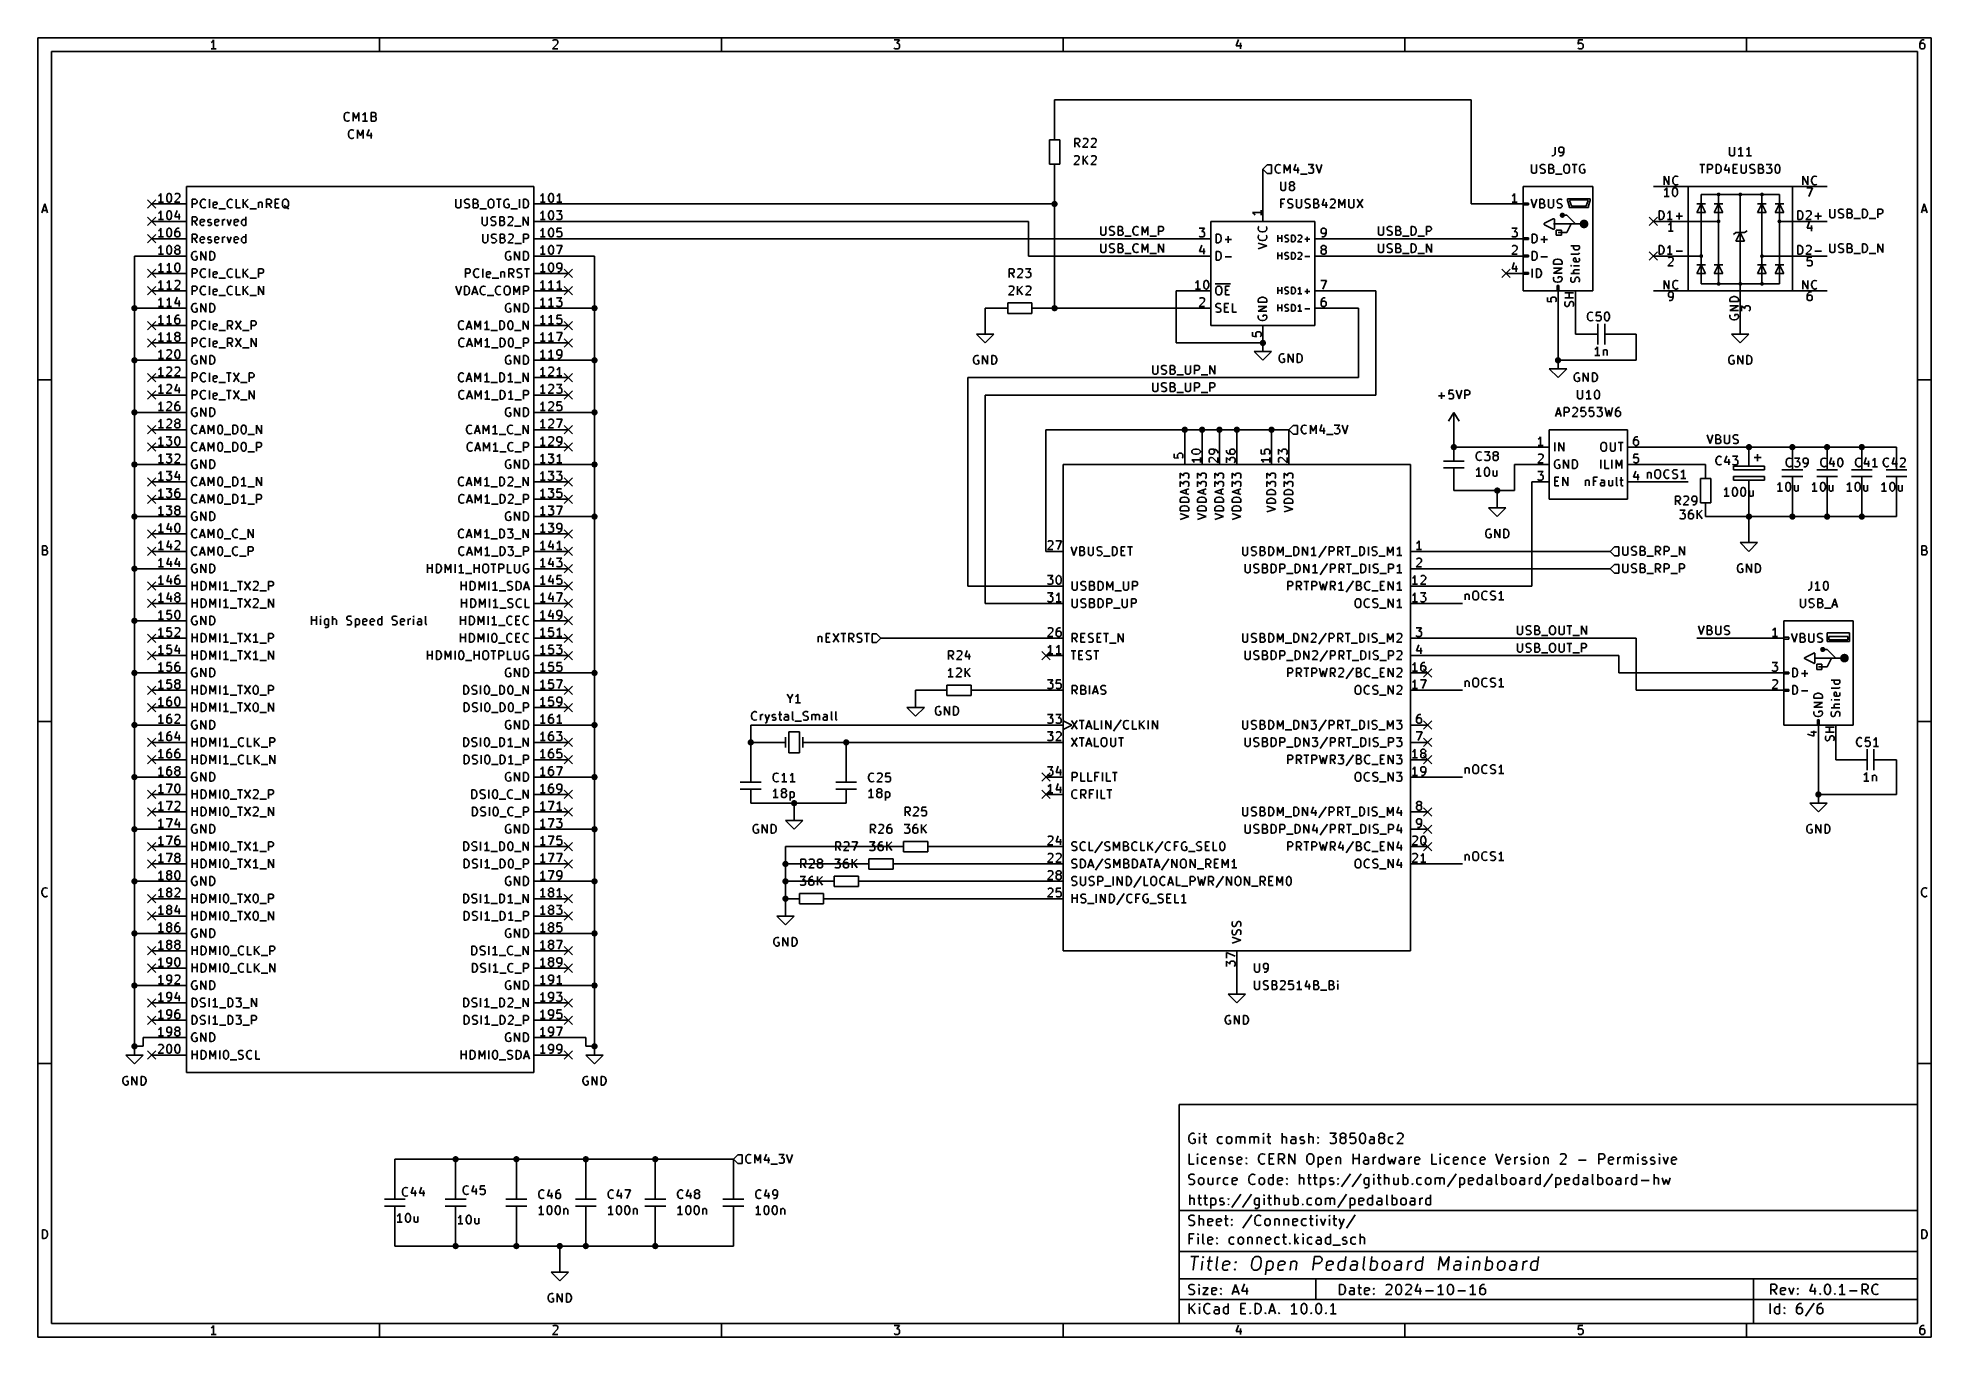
# Model space of a CAD drawing. Header units: millimetres. Extents: x 10 to 287, y -200 to -10.
import ezdxf

# ---------------------------------------------------------------- set-up
doc = ezdxf.new("R2010")
doc.units = ezdxf.units.MM
for name, color, linetype in [('BLUE', 174, 'CONTINUOUS'), ('GREENSIXTYFIVE', 129, 'CONTINUOUS'), ('LIGHTGREEN', 92, 'CONTINUOUS'), ('LIGHTRED', 12, 'CONTINUOUS'), ('RED', 14, 'CONTINUOUS'), ('REDSIX', 19, 'CONTINUOUS'), ('WHITE', 250, 'CONTINUOUS'), ('YELLOWTHREE', 44, 'CONTINUOUS')]:
    doc.layers.add(name, color=color, linetype=linetype)

msp = doc.modelspace()

# ---------------------------------------------------------------- linework, layer by layer
at = {"layer": 'BLUE', "linetype": 'CONTINUOUS'}
for p, q in [((26.0604, -33.6804), (27.2796, -34.8996)), ((27.2796, -33.6804), (26.0604, -34.8996)), ((26.0604, -36.2204), (27.2796, -37.4396)), ((27.2796, -36.2204), (26.0604, -37.4396)), ((26.0604, -38.7604), (27.2796, -39.9796)), ((27.2796, -38.7604), (26.0604, -39.9796)), ((245.7704, -36.2204), (246.9896, -37.4396)), ((246.9896, -36.2204), (245.7704, -37.4396)), ((245.7704, -41.3004), (246.9896, -42.5196)), ((246.9896, -41.3004), (245.7704, -42.5196)), ((26.0604, -43.8404), (27.2796, -45.0596)), ((27.2796, -43.8404), (26.0604, -45.0596)), ((87.0204, -43.8404), (88.2396, -45.0596)), ((88.2396, -43.8404), (87.0204, -45.0596)), ((224.1804, -43.8404), (225.3996, -45.0596)), ((225.3996, -43.8404), (224.1804, -45.0596)), ((26.0604, -46.3804), (27.2796, -47.5996)), ((27.2796, -46.3804), (26.0604, -47.5996)), ((87.0204, -46.3804), (88.2396, -47.5996)), ((88.2396, -46.3804), (87.0204, -47.5996)), ((26.0604, -51.4604), (27.2796, -52.6796)), ((27.2796, -51.4604), (26.0604, -52.6796)), ((87.0204, -51.4604), (88.2396, -52.6796)), ((88.2396, -51.4604), (87.0204, -52.6796)), ((26.0604, -54.0004), (27.2796, -55.2196)), ((27.2796, -54.0004), (26.0604, -55.2196)), ((87.0204, -54.0004), (88.2396, -55.2196)), ((88.2396, -54.0004), (87.0204, -55.2196)), ((26.0604, -59.0804), (27.2796, -60.2996)), ((27.2796, -59.0804), (26.0604, -60.2996)), ((87.0204, -59.0804), (88.2396, -60.2996)), ((88.2396, -59.0804), (87.0204, -60.2996)), ((26.0604, -61.6204), (27.2796, -62.8396)), ((27.2796, -61.6204), (26.0604, -62.8396)), ((87.0204, -61.6204), (88.2396, -62.8396)), ((88.2396, -61.6204), (87.0204, -62.8396)), ((26.0604, -66.7004), (27.2796, -67.9196)), ((27.2796, -66.7004), (26.0604, -67.9196)), ((26.0604, -69.2404), (27.2796, -70.4596)), ((27.2796, -69.2404), (26.0604, -70.4596)), ((87.0204, -66.7004), (88.2396, -67.9196)), ((88.2396, -66.7004), (87.0204, -67.9196)), ((87.0204, -69.2404), (88.2396, -70.4596)), ((88.2396, -69.2404), (87.0204, -70.4596)), ((26.0604, -74.3204), (27.2796, -75.5396)), ((27.2796, -74.3204), (26.0604, -75.5396)), ((87.0204, -74.3204), (88.2396, -75.5396)), ((88.2396, -74.3204), (87.0204, -75.5396)), ((26.0604, -76.8604), (27.2796, -78.0796)), ((27.2796, -76.8604), (26.0604, -78.0796)), ((87.0204, -76.8604), (88.2396, -78.0796)), ((88.2396, -76.8604), (87.0204, -78.0796)), ((26.0604, -81.9404), (27.2796, -83.1596)), ((27.2796, -81.9404), (26.0604, -83.1596)), ((87.0204, -81.9404), (88.2396, -83.1596)), ((88.2396, -81.9404), (87.0204, -83.1596)), ((26.0604, -84.4804), (27.2796, -85.6996)), ((27.2796, -84.4804), (26.0604, -85.6996)), ((87.0204, -84.4804), (88.2396, -85.6996)), ((88.2396, -84.4804), (87.0204, -85.6996)), ((87.0204, -87.0204), (88.2396, -88.2396)), ((88.2396, -87.0204), (87.0204, -88.2396)), ((26.0604, -89.5604), (27.2796, -90.7796)), ((27.2796, -89.5604), (26.0604, -90.7796)), ((87.0204, -89.5604), (88.2396, -90.7796)), ((88.2396, -89.5604), (87.0204, -90.7796)), ((26.0604, -92.1004), (27.2796, -93.3196)), ((27.2796, -92.1004), (26.0604, -93.3196)), ((87.0204, -92.1004), (88.2396, -93.3196)), ((88.2396, -92.1004), (87.0204, -93.3196)), ((87.0204, -94.6404), (88.2396, -95.8596)), ((88.2396, -94.6404), (87.0204, -95.8596)), ((26.0604, -97.1804), (27.2796, -98.3996)), ((27.2796, -97.1804), (26.0604, -98.3996)), ((26.0604, -99.7204), (27.2796, -100.9396)), ((27.2796, -99.7204), (26.0604, -100.9396)), ((87.0204, -97.1804), (88.2396, -98.3996)), ((88.2396, -97.1804), (87.0204, -98.3996)), ((87.0204, -99.7204), (88.2396, -100.9396)), ((88.2396, -99.7204), (87.0204, -100.9396)), ((156.8704, -99.7204), (158.0896, -100.9396)), ((158.0896, -99.7204), (156.8704, -100.9396)), ((212.7504, -102.2604), (213.9696, -103.4796)), ((213.9696, -102.2604), (212.7504, -103.4796)), ((26.0604, -104.8004), (27.2796, -106.0196)), ((27.2796, -104.8004), (26.0604, -106.0196)), ((87.0204, -104.8004), (88.2396, -106.0196)), ((88.2396, -104.8004), (87.0204, -106.0196)), ((26.0604, -107.3404), (27.2796, -108.5596)), ((27.2796, -107.3404), (26.0604, -108.5596)), ((87.0204, -107.3404), (88.2396, -108.5596)), ((88.2396, -107.3404), (87.0204, -108.5596)), ((212.7504, -109.8804), (213.9696, -111.0996)), ((213.9696, -109.8804), (212.7504, -111.0996)), ((26.0604, -112.4204), (27.2796, -113.6396)), ((27.2796, -112.4204), (26.0604, -113.6396)), ((87.0204, -112.4204), (88.2396, -113.6396)), ((88.2396, -112.4204), (87.0204, -113.6396)), ((212.7504, -112.4204), (213.9696, -113.6396)), ((213.9696, -112.4204), (212.7504, -113.6396)), ((26.0604, -114.9604), (27.2796, -116.1796)), ((27.2796, -114.9604), (26.0604, -116.1796)), ((87.0204, -114.9604), (88.2396, -116.1796)), ((88.2396, -114.9604), (87.0204, -116.1796)), ((212.7504, -114.9604), (213.9696, -116.1796)), ((213.9696, -114.9604), (212.7504, -116.1796)), ((156.8704, -117.5004), (158.0896, -118.7196)), ((158.0896, -117.5004), (156.8704, -118.7196)), ((26.0604, -120.0404), (27.2796, -121.2596)), ((27.2796, -120.0404), (26.0604, -121.2596)), ((87.0204, -120.0404), (88.2396, -121.2596)), ((88.2396, -120.0404), (87.0204, -121.2596)), ((156.8704, -120.0404), (158.0896, -121.2596)), ((158.0896, -120.0404), (156.8704, -121.2596)), ((26.0604, -122.5804), (27.2796, -123.7996)), ((27.2796, -122.5804), (26.0604, -123.7996)), ((87.0204, -122.5804), (88.2396, -123.7996)), ((88.2396, -122.5804), (87.0204, -123.7996)), ((212.7504, -122.5804), (213.9696, -123.7996)), ((213.9696, -122.5804), (212.7504, -123.7996)), ((212.7504, -125.1204), (213.9696, -126.3396)), ((213.9696, -125.1204), (212.7504, -126.3396)), ((26.0604, -127.6604), (27.2796, -128.8796)), ((27.2796, -127.6604), (26.0604, -128.8796)), ((87.0204, -127.6604), (88.2396, -128.8796)), ((88.2396, -127.6604), (87.0204, -128.8796)), ((212.7504, -127.6604), (213.9696, -128.8796)), ((213.9696, -127.6604), (212.7504, -128.8796)), ((26.0604, -130.2004), (27.2796, -131.4196)), ((27.2796, -130.2004), (26.0604, -131.4196)), ((87.0204, -130.2004), (88.2396, -131.4196)), ((88.2396, -130.2004), (87.0204, -131.4196)), ((26.0604, -135.2804), (27.2796, -136.4996)), ((27.2796, -135.2804), (26.0604, -136.4996)), ((87.0204, -135.2804), (88.2396, -136.4996)), ((88.2396, -135.2804), (87.0204, -136.4996)), ((26.0604, -137.8204), (27.2796, -139.0396)), ((27.2796, -137.8204), (26.0604, -139.0396)), ((87.0204, -137.8204), (88.2396, -139.0396)), ((88.2396, -137.8204), (87.0204, -139.0396)), ((26.0604, -142.9004), (27.2796, -144.1196)), ((27.2796, -142.9004), (26.0604, -144.1196)), ((87.0204, -142.9004), (88.2396, -144.1196)), ((88.2396, -142.9004), (87.0204, -144.1196)), ((26.0604, -145.4404), (27.2796, -146.6596)), ((27.2796, -145.4404), (26.0604, -146.6596)), ((87.0204, -145.4404), (88.2396, -146.6596)), ((88.2396, -145.4404), (87.0204, -146.6596)), ((26.0604, -150.5204), (27.2796, -151.7396)), ((27.2796, -150.5204), (26.0604, -151.7396)), ((87.0204, -150.5204), (88.2396, -151.7396)), ((88.2396, -150.5204), (87.0204, -151.7396)), ((26.0604, -153.0604), (27.2796, -154.2796)), ((27.2796, -153.0604), (26.0604, -154.2796)), ((87.0204, -153.0604), (88.2396, -154.2796)), ((88.2396, -153.0604), (87.0204, -154.2796)), ((26.0604, -158.1404), (27.2796, -159.3596)), ((27.2796, -158.1404), (26.0604, -159.3596)), ((87.0204, -158.1404), (88.2396, -159.3596)), ((88.2396, -158.1404), (87.0204, -159.3596))]:
    msp.add_line(p, q, dxfattribs=at)
at = {"layer": 'GREENSIXTYFIVE', "linetype": 'CONTINUOUS'}
for p, q in [((54.7915, -21.4435), (54.8519, -21.2016)), ((54.7915, -21.6249), (54.7915, -21.4435)), ((54.8519, -21.8668), (54.7915, -21.6249)), ((54.8519, -21.2016), (54.9124, -21.0807)), ((54.9124, -21.9878), (54.8519, -21.8668)), ((54.9124, -21.0807), (55.0334, -20.9597)), ((55.0334, -22.1088), (54.9124, -21.9878)), ((55.0334, -20.9597), (55.2148, -20.8992)), ((55.2148, -22.1692), (55.0334, -22.1088)), ((55.2148, -20.8992), (55.3357, -20.8992)), ((55.3357, -20.8992), (55.5172, -20.9597)), ((55.5172, -22.1088), (55.3357, -22.1692)), ((55.5172, -20.9597), (55.5776, -21.0202)), ((55.5776, -22.0483), (55.5172, -22.1088)), ((56.1219, -22.1692), (56.1219, -20.8992)), ((56.1219, -20.8992), (56.5453, -21.8064)), ((56.5453, -21.8064), (56.9686, -20.8992)), ((56.9686, -20.8992), (56.9686, -22.1692)), ((57.6338, -21.2016), (57.5129, -21.2621)), ((57.7548, -21.0807), (57.6338, -21.2016)), ((57.8757, -20.8992), (57.7548, -21.0807)), ((57.8757, -22.1692), (57.8757, -20.8992)), ((58.7828, -22.1692), (58.7828, -20.8992)), ((58.7828, -20.8992), (59.2062, -20.8992)), ((59.2062, -21.504), (58.7828, -21.504)), ((59.2062, -20.8992), (59.3271, -20.9597)), ((59.3271, -21.4435), (59.2062, -21.504)), ((59.2062, -21.504), (59.3876, -21.5645)), ((59.3876, -22.1088), (59.2666, -22.1692)), ((59.3271, -20.9597), (59.3876, -21.0202)), ((59.3876, -21.383), (59.3271, -21.4435)), ((59.3876, -21.0202), (59.4481, -21.1411)), ((59.4481, -21.2621), (59.3876, -21.383)), ((59.3876, -21.5645), (59.4481, -21.6249)), ((59.4481, -22.0483), (59.3876, -22.1088)), ((59.4481, -21.1411), (59.4481, -21.2621)), ((59.4481, -21.6249), (59.5085, -21.7459)), ((59.5085, -21.9273), (59.4481, -22.0483)), ((59.5085, -21.7459), (59.5085, -21.9273)), ((55.3357, -22.1692), (55.2148, -22.1692)), ((55.4265, -23.9835), (55.4869, -23.7416)), ((55.4265, -24.1649), (55.4265, -23.9835)), ((55.4869, -24.4068), (55.4265, -24.1649)), ((55.4869, -23.7416), (55.5474, -23.6207)), ((55.5474, -24.5278), (55.4869, -24.4068)), ((55.5474, -23.6207), (55.6684, -23.4997)), ((55.6684, -24.6488), (55.5474, -24.5278)), ((55.6684, -23.4997), (55.8498, -23.4392)), ((55.8498, -24.7092), (55.6684, -24.6488)), ((55.8498, -23.4392), (55.9707, -23.4392)), ((55.9707, -24.7092), (55.8498, -24.7092)), ((55.9707, -23.4392), (56.1522, -23.4997)), ((56.1522, -24.6488), (55.9707, -24.7092)), ((56.1522, -23.4997), (56.2126, -23.5602)), ((56.2126, -24.5883), (56.1522, -24.6488)), ((56.7569, -24.7092), (56.7569, -23.4392)), ((56.7569, -23.4392), (57.1803, -24.3464)), ((57.1803, -24.3464), (57.6036, -23.4392)), ((58.2386, -22.1692), (57.5129, -22.1692)), ((57.6036, -23.4392), (57.6036, -24.7092)), ((58.4502, -23.3788), (58.1479, -24.2859)), ((58.1479, -24.2859), (58.934, -24.2859)), ((58.7526, -23.8626), (58.7526, -24.7092)), ((59.2666, -22.1692), (58.7828, -22.1692)), ((161.7035, -25.979), (161.7035, -24.709)), ((161.7035, -24.709), (162.1873, -24.709)), ((162.1873, -24.709), (162.3083, -24.7695)), ((162.3083, -24.7695), (162.3688, -24.83)), ((162.3688, -24.83), (162.4292, -24.9509)), ((162.9131, -24.83), (162.9735, -24.7695)), ((162.9735, -24.7695), (163.0945, -24.709)), ((163.0945, -24.709), (163.3969, -24.709)), ((163.3969, -24.709), (163.5178, -24.7695)), ((163.5178, -24.7695), (163.5783, -24.83)), ((163.5783, -24.83), (163.6388, -24.9509)), ((164.1226, -24.83), (164.183, -24.7695)), ((164.183, -24.7695), (164.304, -24.709)), ((164.304, -24.709), (164.6064, -24.709)), ((164.6064, -24.709), (164.7273, -24.7695)), ((164.7273, -24.7695), (164.7878, -24.83)), ((164.7878, -24.83), (164.8483, -24.9509)), ((161.6431, -27.37), (161.7035, -27.3095)), ((162.1873, -25.3743), (161.7035, -25.3743)), ((161.7035, -27.3095), (161.8245, -27.249)), ((161.8245, -27.249), (162.1269, -27.249)), ((162.4292, -25.979), (162.0059, -25.3743)), ((162.1269, -27.249), (162.2478, -27.3095)), ((162.3083, -25.3138), (162.1873, -25.3743)), ((162.2478, -27.3095), (162.3083, -27.37)), ((162.3688, -25.2533), (162.3083, -25.3138)), ((162.3083, -27.37), (162.3688, -27.4909)), ((162.3688, -27.6119), (162.3083, -27.7933)), ((162.4292, -25.1324), (162.3688, -25.2533)), ((162.3688, -27.4909), (162.3688, -27.6119)), ((162.4292, -24.9509), (162.4292, -25.1324)), ((163.5783, -25.2533), (162.8526, -25.979)), ((162.8526, -25.979), (163.6388, -25.979)), ((162.913, -28.519), (162.913, -27.249)), ((163.6387, -27.249), (162.913, -27.9747)), ((163.6388, -25.0719), (163.5783, -25.2533)), ((163.6388, -24.9509), (163.6388, -25.0719)), ((164.7878, -25.2533), (164.0621, -25.979)), ((164.0621, -25.979), (164.8483, -25.979)), ((164.1226, -27.37), (164.183, -27.3095)), ((164.183, -27.3095), (164.304, -27.249)), ((164.304, -27.249), (164.6064, -27.249)), ((164.6064, -27.249), (164.7273, -27.3095)), ((164.7273, -27.3095), (164.7878, -27.37)), ((164.8483, -25.0719), (164.7878, -25.2533)), ((164.7878, -27.37), (164.8483, -27.4909)), ((164.8483, -27.6119), (164.7878, -27.7933)), ((164.8483, -24.9509), (164.8483, -25.0719)), ((164.8483, -27.4909), (164.8483, -27.6119)), ((231.6237, -27.2492), (231.5028, -27.2492)), ((231.6237, -27.2492), (231.5028, -27.2492)), ((231.8052, -27.1888), (231.6237, -27.2492)), ((231.8052, -27.1888), (231.6237, -27.2492)), ((231.9261, -27.0678), (231.8052, -27.1888)), ((231.9261, -27.0678), (231.8052, -27.1888)), ((231.9866, -26.8864), (231.9261, -27.0678)), ((231.9866, -26.8864), (231.9261, -27.0678)), ((231.9866, -25.9792), (231.9866, -26.8864)), ((231.9866, -25.9792), (231.9866, -26.8864)), ((232.5913, -26.1002), (232.5309, -26.2211)), ((232.5913, -26.1002), (232.5309, -26.2211)), ((232.5309, -26.2211), (232.5309, -26.5235)), ((232.5309, -26.2211), (232.5309, -26.5235)), ((232.5309, -26.5235), (232.5913, -26.6445)), ((232.5309, -26.5235), (232.5913, -26.6445)), ((232.6518, -26.0397), (232.5913, -26.1002)), ((232.6518, -26.0397), (232.5913, -26.1002)), ((232.5913, -26.6445), (232.6518, -26.7049)), ((232.5913, -26.6445), (232.6518, -26.7049)), ((232.7728, -25.9792), (232.6518, -26.0397)), ((232.7728, -25.9792), (232.6518, -26.0397)), ((232.6518, -26.7049), (232.7728, -26.7654)), ((232.6518, -26.7049), (232.7728, -26.7654)), ((232.6518, -27.2492), (232.8937, -27.2492)), ((232.6518, -27.2492), (232.8937, -27.2492)), ((233.0147, -25.9792), (232.7728, -25.9792)), ((233.0147, -25.9792), (232.7728, -25.9792)), ((232.7728, -26.7654), (233.0147, -26.7654)), ((232.7728, -26.7654), (233.0147, -26.7654)), ((232.8937, -27.2492), (233.0147, -27.1888)), ((232.8937, -27.2492), (233.0147, -27.1888)), ((233.1356, -26.0397), (233.0147, -25.9792)), ((233.1356, -26.0397), (233.0147, -25.9792)), ((233.0147, -26.7654), (233.1356, -26.7049)), ((233.0147, -26.7654), (233.1356, -26.7049)), ((233.0147, -27.1888), (233.0751, -27.1283)), ((233.0147, -27.1888), (233.0751, -27.1283)), ((233.0751, -27.1283), (233.1961, -26.9468)), ((233.0751, -27.1283), (233.1961, -26.9468)), ((233.1961, -26.1002), (233.1356, -26.0397)), ((233.1961, -26.1002), (233.1356, -26.0397)), ((233.1356, -26.7049), (233.1961, -26.6445)), ((233.1356, -26.7049), (233.1961, -26.6445)), ((233.2566, -26.2211), (233.1961, -26.1002)), ((233.2566, -26.2211), (233.1961, -26.1002)), ((233.1961, -26.6445), (233.2566, -26.5235)), ((233.1961, -26.6445), (233.2566, -26.5235)), ((233.1961, -26.9468), (233.2566, -26.7049)), ((233.1961, -26.9468), (233.2566, -26.7049)), ((233.2566, -26.7049), (233.2566, -26.2211)), ((233.2566, -26.7049), (233.2566, -26.2211)), ((257.5076, -25.9792), (257.5076, -27.0073)), ((257.5076, -25.9792), (257.5076, -27.0073)), ((257.5076, -27.0073), (257.5681, -27.1283)), ((257.5076, -27.0073), (257.5681, -27.1283)), ((257.5681, -27.1283), (257.6286, -27.1888)), ((257.5681, -27.1283), (257.6286, -27.1888)), ((257.6286, -27.1888), (257.7495, -27.2492)), ((257.6286, -27.1888), (257.7495, -27.2492)), ((257.7495, -27.2492), (257.9914, -27.2492)), ((257.7495, -27.2492), (257.9914, -27.2492)), ((257.9914, -27.2492), (258.1124, -27.1888)), ((257.9914, -27.2492), (258.1124, -27.1888)), ((258.1124, -27.1888), (258.1729, -27.1283)), ((258.1124, -27.1888), (258.1729, -27.1283)), ((258.1729, -27.1283), (258.2333, -27.0073)), ((258.1729, -27.1283), (258.2333, -27.0073)), ((258.2333, -27.0073), (258.2333, -25.9792)), ((258.2333, -27.0073), (258.2333, -25.9792)), ((258.8986, -26.2816), (258.7777, -26.3421)), ((258.8986, -26.2816), (258.7777, -26.3421)), ((259.5034, -27.2492), (258.7777, -27.2492)), ((259.5034, -27.2492), (258.7777, -27.2492)), ((259.0196, -26.1607), (258.8986, -26.2816)), ((259.0196, -26.1607), (258.8986, -26.2816)), ((259.1405, -25.9792), (259.0196, -26.1607)), ((259.1405, -25.9792), (259.0196, -26.1607)), ((259.1405, -27.2492), (259.1405, -25.9792)), ((259.1405, -27.2492), (259.1405, -25.9792)), ((260.1081, -26.2816), (259.9872, -26.3421)), ((260.1081, -26.2816), (259.9872, -26.3421)), ((260.7129, -27.2492), (259.9872, -27.2492)), ((260.7129, -27.2492), (259.9872, -27.2492)), ((260.2291, -26.1607), (260.1081, -26.2816)), ((260.2291, -26.1607), (260.1081, -26.2816)), ((260.35, -25.9792), (260.2291, -26.1607)), ((260.35, -25.9792), (260.2291, -26.1607)), ((260.35, -27.2492), (260.35, -25.9792)), ((260.35, -27.2492), (260.35, -25.9792)), ((162.3083, -27.7933), (161.5826, -28.519)), ((161.5826, -28.519), (162.3688, -28.519)), ((163.6387, -28.519), (163.0945, -27.7933)), ((164.7878, -27.7933), (164.0621, -28.519)), ((164.0621, -28.519), (164.8483, -28.519)), ((228.5394, -28.5192), (228.5394, -29.5473)), ((228.5394, -28.5192), (228.5394, -29.5473)), ((228.5394, -29.5473), (228.5999, -29.6683)), ((228.5394, -29.5473), (228.5999, -29.6683)), ((228.5999, -29.6683), (228.6604, -29.7288)), ((228.5999, -29.6683), (228.6604, -29.7288)), ((228.6604, -29.7288), (228.7813, -29.7892)), ((228.6604, -29.7288), (228.7813, -29.7892)), ((228.7813, -29.7892), (229.0232, -29.7892)), ((228.7813, -29.7892), (229.0232, -29.7892)), ((229.0232, -29.7892), (229.1442, -29.7288)), ((229.0232, -29.7892), (229.1442, -29.7288)), ((229.1442, -29.7288), (229.2047, -29.6683)), ((229.1442, -29.7288), (229.2047, -29.6683)), ((229.2047, -29.6683), (229.2651, -29.5473)), ((229.2047, -29.6683), (229.2651, -29.5473)), ((229.2651, -29.5473), (229.2651, -28.5192)), ((229.2651, -29.5473), (229.2651, -28.5192)), ((229.8095, -28.7611), (229.8699, -28.6402)), ((229.8095, -28.7611), (229.8699, -28.6402)), ((229.8095, -28.8821), (229.8095, -28.7611)), ((229.8095, -28.8821), (229.8095, -28.7611)), ((229.8699, -29.003), (229.8095, -28.8821)), ((229.8699, -29.003), (229.8095, -28.8821)), ((229.8095, -29.7288), (229.9909, -29.7892)), ((229.8095, -29.7288), (229.9909, -29.7892)), ((229.8699, -28.6402), (229.9304, -28.5797)), ((229.8699, -28.6402), (229.9304, -28.5797)), ((229.9304, -29.0635), (229.8699, -29.003)), ((229.9304, -29.0635), (229.8699, -29.003)), ((229.9304, -28.5797), (230.0514, -28.5192)), ((229.9304, -28.5797), (230.0514, -28.5192)), ((230.0514, -29.124), (229.9304, -29.0635)), ((230.0514, -29.124), (229.9304, -29.0635)), ((229.9909, -29.7892), (230.2933, -29.7892)), ((229.9909, -29.7892), (230.2933, -29.7892)), ((230.0514, -28.5192), (230.3537, -28.5192)), ((230.0514, -28.5192), (230.3537, -28.5192)), ((230.2933, -29.1845), (230.0514, -29.124)), ((230.2933, -29.1845), (230.0514, -29.124)), ((230.4142, -29.2449), (230.2933, -29.1845)), ((230.4142, -29.2449), (230.2933, -29.1845)), ((230.2933, -29.7892), (230.4142, -29.7288)), ((230.2933, -29.7892), (230.4142, -29.7288)), ((230.3537, -28.5192), (230.5352, -28.5797)), ((230.3537, -28.5192), (230.5352, -28.5797)), ((230.4747, -29.3054), (230.4142, -29.2449)), ((230.4747, -29.3054), (230.4142, -29.2449)), ((230.4142, -29.7288), (230.4747, -29.6683)), ((230.4142, -29.7288), (230.4747, -29.6683)), ((230.5352, -29.4264), (230.4747, -29.3054)), ((230.5352, -29.4264), (230.4747, -29.3054)), ((230.4747, -29.6683), (230.5352, -29.5473)), ((230.4747, -29.6683), (230.5352, -29.5473)), ((230.5352, -29.5473), (230.5352, -29.4264)), ((230.5352, -29.5473), (230.5352, -29.4264)), ((231.0794, -29.7892), (231.0794, -28.5192)), ((231.0794, -28.5192), (231.5028, -28.5192)), ((231.0794, -29.7892), (231.0794, -28.5192)), ((231.0794, -28.5192), (231.5028, -28.5192)), ((231.5028, -29.124), (231.0794, -29.124)), ((231.5028, -29.124), (231.0794, -29.124)), ((231.5632, -29.7892), (231.0794, -29.7892)), ((231.5632, -29.7892), (231.0794, -29.7892)), ((231.5028, -28.5192), (231.6237, -28.5797)), ((231.5028, -28.5192), (231.6237, -28.5797)), ((231.6237, -29.0635), (231.5028, -29.124)), ((231.6237, -29.0635), (231.5028, -29.124)), ((231.5028, -29.124), (231.6842, -29.1845)), ((231.5028, -29.124), (231.6842, -29.1845)), ((231.6842, -29.7288), (231.5632, -29.7892)), ((231.6842, -29.7288), (231.5632, -29.7892)), ((231.6237, -28.5797), (231.6842, -28.6402)), ((231.6237, -28.5797), (231.6842, -28.6402)), ((231.6842, -29.003), (231.6237, -29.0635)), ((231.6842, -29.003), (231.6237, -29.0635)), ((231.6842, -28.6402), (231.7447, -28.7611)), ((231.6842, -28.6402), (231.7447, -28.7611)), ((231.7447, -28.8821), (231.6842, -29.003)), ((231.7447, -28.8821), (231.6842, -29.003)), ((231.6842, -29.1845), (231.7447, -29.2449)), ((231.6842, -29.1845), (231.7447, -29.2449)), ((231.7447, -29.6683), (231.6842, -29.7288)), ((231.7447, -29.6683), (231.6842, -29.7288)), ((231.7447, -28.7611), (231.7447, -28.8821)), ((231.7447, -28.7611), (231.7447, -28.8821)), ((231.7447, -29.2449), (231.8051, -29.3659)), ((231.7447, -29.2449), (231.8051, -29.3659)), ((231.8051, -29.5473), (231.7447, -29.6683)), ((231.8051, -29.5473), (231.7447, -29.6683)), ((231.8051, -29.3659), (231.8051, -29.5473)), ((231.8051, -29.3659), (231.8051, -29.5473)), ((232.0471, -29.9102), (233.0147, -29.9102)), ((232.0471, -29.9102), (233.0147, -29.9102)), ((233.2566, -28.9426), (233.317, -28.7007)), ((233.2566, -28.9426), (233.317, -28.7007)), ((233.2566, -29.3659), (233.2566, -28.9426)), ((233.2566, -29.3659), (233.2566, -28.9426)), ((233.317, -29.6078), (233.2566, -29.3659)), ((233.317, -29.6078), (233.2566, -29.3659)), ((233.317, -28.7007), (233.438, -28.5797)), ((233.317, -28.7007), (233.438, -28.5797)), ((233.438, -29.7288), (233.317, -29.6078)), ((233.438, -29.7288), (233.317, -29.6078)), ((233.438, -28.5797), (233.5589, -28.5192)), ((233.438, -28.5797), (233.5589, -28.5192)), ((233.5589, -29.7892), (233.438, -29.7288)), ((233.5589, -29.7892), (233.438, -29.7288)), ((233.5589, -28.5192), (233.8008, -28.5192)), ((233.5589, -28.5192), (233.8008, -28.5192)), ((233.8008, -29.7892), (233.5589, -29.7892)), ((233.8008, -29.7892), (233.5589, -29.7892)), ((233.8008, -28.5192), (233.9218, -28.5797)), ((233.8008, -28.5192), (233.9218, -28.5797)), ((233.9218, -29.7288), (233.8008, -29.7892)), ((233.9218, -29.7288), (233.8008, -29.7892)), ((233.9218, -28.5797), (234.0427, -28.7007)), ((233.9218, -28.5797), (234.0427, -28.7007)), ((234.0427, -29.6078), (233.9218, -29.7288)), ((234.0427, -29.6078), (233.9218, -29.7288)), ((234.0427, -28.7007), (234.1032, -28.9426)), ((234.0427, -28.7007), (234.1032, -28.9426)), ((234.1032, -29.3659), (234.0427, -29.6078)), ((234.1032, -29.3659), (234.0427, -29.6078)), ((234.1032, -28.9426), (234.1032, -29.3659)), ((234.1032, -28.9426), (234.1032, -29.3659)), ((234.4661, -28.5192), (235.1918, -28.5192)), ((234.4661, -28.5192), (235.1918, -28.5192)), ((234.829, -29.7892), (234.829, -28.5192)), ((234.829, -29.7892), (234.829, -28.5192)), ((235.6151, -28.8216), (235.5547, -29.0635)), ((235.6151, -28.8216), (235.5547, -29.0635)), ((235.5547, -29.0635), (235.5547, -29.2449)), ((235.5547, -29.0635), (235.5547, -29.2449)), ((235.5547, -29.2449), (235.6151, -29.4868)), ((235.5547, -29.2449), (235.6151, -29.4868)), ((235.6756, -28.7007), (235.6151, -28.8216)), ((235.6756, -28.7007), (235.6151, -28.8216)), ((235.6151, -29.4868), (235.6756, -29.6078)), ((235.6151, -29.4868), (235.6756, -29.6078)), ((235.7966, -28.5797), (235.6756, -28.7007)), ((235.7966, -28.5797), (235.6756, -28.7007)), ((235.6756, -29.6078), (235.7966, -29.7288)), ((235.6756, -29.6078), (235.7966, -29.7288)), ((235.978, -28.5192), (235.7966, -28.5797)), ((235.978, -28.5192), (235.7966, -28.5797)), ((235.7966, -29.7288), (235.978, -29.7892)), ((235.7966, -29.7288), (235.978, -29.7892)), ((236.1594, -28.5192), (235.978, -28.5192)), ((236.1594, -28.5192), (235.978, -28.5192)), ((235.978, -29.7892), (236.0989, -29.7892)), ((235.978, -29.7892), (236.0989, -29.7892)), ((236.3408, -29.2449), (236.0989, -29.2449)), ((236.3408, -29.2449), (236.0989, -29.2449)), ((236.0989, -29.7892), (236.2804, -29.7288)), ((236.0989, -29.7892), (236.2804, -29.7288)), ((236.2804, -28.5797), (236.1594, -28.5192)), ((236.2804, -28.5797), (236.1594, -28.5192)), ((236.2804, -29.7288), (236.3408, -29.6683)), ((236.2804, -29.7288), (236.3408, -29.6683)), ((236.3408, -29.6683), (236.3408, -29.2449)), ((236.3408, -29.6683), (236.3408, -29.2449)), ((247.9221, -31.4929), (247.9221, -30.2229)), ((247.9221, -30.2229), (248.6478, -31.4929)), ((247.9221, -31.4929), (247.9221, -30.2229)), ((247.9221, -30.2229), (248.6478, -31.4929)), ((248.6478, -31.4929), (248.6478, -30.2229)), ((248.6478, -31.4929), (248.6478, -30.2229)), ((249.2526, -30.5253), (249.3131, -30.4044)), ((249.2526, -30.5253), (249.3131, -30.4044)), ((249.3131, -30.4044), (249.4341, -30.2834)), ((249.3131, -30.4044), (249.4341, -30.2834)), ((249.4341, -30.2834), (249.6155, -30.2229)), ((249.4341, -30.2834), (249.6155, -30.2229)), ((249.6155, -30.2229), (249.7364, -30.2229)), ((249.6155, -30.2229), (249.7364, -30.2229)), ((249.7364, -30.2229), (249.9179, -30.2834)), ((249.7364, -30.2229), (249.9179, -30.2834)), ((249.9179, -30.2834), (249.9783, -30.3439)), ((249.9179, -30.2834), (249.9783, -30.3439)), ((253.1534, -28.5192), (253.8791, -28.5192)), ((253.1534, -28.5192), (253.8791, -28.5192)), ((253.5163, -29.7892), (253.5163, -28.5192)), ((253.5163, -29.7892), (253.5163, -28.5192)), ((254.3024, -29.7892), (254.3024, -28.5192)), ((254.3024, -28.5192), (254.7862, -28.5192)), ((254.3024, -29.7892), (254.3024, -28.5192)), ((254.3024, -28.5192), (254.7862, -28.5192)), ((254.7862, -29.1845), (254.3024, -29.1845)), ((254.7862, -29.1845), (254.3024, -29.1845)), ((254.7862, -28.5192), (254.9072, -28.5797)), ((254.7862, -28.5192), (254.9072, -28.5797)), ((254.9072, -29.124), (254.7862, -29.1845)), ((254.9072, -29.124), (254.7862, -29.1845)), ((254.9072, -28.5797), (254.9677, -28.6402)), ((254.9072, -28.5797), (254.9677, -28.6402)), ((254.9677, -29.0635), (254.9072, -29.124)), ((254.9677, -29.0635), (254.9072, -29.124)), ((254.9677, -28.6402), (255.0281, -28.7611)), ((254.9677, -28.6402), (255.0281, -28.7611)), ((255.0281, -28.9426), (254.9677, -29.0635)), ((255.0281, -28.9426), (254.9677, -29.0635)), ((255.0281, -28.7611), (255.0281, -28.9426)), ((255.0281, -28.7611), (255.0281, -28.9426)), ((255.5724, -29.7892), (255.5724, -28.5192)), ((255.5724, -28.5192), (255.8748, -28.5192)), ((255.5724, -29.7892), (255.5724, -28.5192)), ((255.5724, -28.5192), (255.8748, -28.5192)), ((255.8748, -29.7892), (255.5724, -29.7892)), ((255.8748, -29.7892), (255.5724, -29.7892)), ((255.8748, -28.5192), (256.0562, -28.5797)), ((255.8748, -28.5192), (256.0562, -28.5797)), ((256.0562, -29.7288), (255.8748, -29.7892)), ((256.0562, -29.7288), (255.8748, -29.7892)), ((256.0562, -28.5797), (256.1772, -28.7007)), ((256.0562, -28.5797), (256.1772, -28.7007)), ((256.1772, -29.6078), (256.0562, -29.7288)), ((256.1772, -29.6078), (256.0562, -29.7288)), ((256.1772, -28.7007), (256.2377, -28.8216)), ((256.1772, -28.7007), (256.2377, -28.8216)), ((256.2377, -29.4868), (256.1772, -29.6078)), ((256.2377, -29.4868), (256.1772, -29.6078)), ((256.2377, -28.8216), (256.2981, -29.0635)), ((256.2377, -28.8216), (256.2981, -29.0635)), ((256.2981, -29.2449), (256.2377, -29.4868)), ((256.2981, -29.2449), (256.2377, -29.4868)), ((256.2981, -29.0635), (256.2981, -29.2449)), ((256.2981, -29.0635), (256.2981, -29.2449)), ((257.0843, -28.4588), (256.782, -29.3659)), ((257.0843, -28.4588), (256.782, -29.3659)), ((256.782, -29.3659), (257.5681, -29.3659)), ((256.782, -29.3659), (257.5681, -29.3659)), ((257.3867, -28.9426), (257.3867, -29.7892)), ((257.3867, -28.9426), (257.3867, -29.7892)), ((258.0519, -29.7892), (258.0519, -28.5192)), ((258.0519, -28.5192), (258.6567, -28.5192)), ((258.0519, -29.7892), (258.0519, -28.5192)), ((258.0519, -28.5192), (258.6567, -28.5192)), ((258.0519, -29.124), (258.4753, -29.124)), ((258.0519, -29.124), (258.4753, -29.124)), ((258.6567, -29.7892), (258.0519, -29.7892)), ((258.6567, -29.7892), (258.0519, -29.7892)), ((259.2009, -28.5192), (259.2009, -29.5473)), ((259.2009, -28.5192), (259.2009, -29.5473)), ((259.2009, -29.5473), (259.2614, -29.6683)), ((259.2009, -29.5473), (259.2614, -29.6683)), ((259.2614, -29.6683), (259.3219, -29.7288)), ((259.2614, -29.6683), (259.3219, -29.7288)), ((259.3219, -29.7288), (259.4428, -29.7892)), ((259.3219, -29.7288), (259.4428, -29.7892)), ((259.4428, -29.7892), (259.6847, -29.7892)), ((259.4428, -29.7892), (259.6847, -29.7892)), ((259.6847, -29.7892), (259.8057, -29.7288)), ((259.6847, -29.7892), (259.8057, -29.7288)), ((259.8057, -29.7288), (259.8662, -29.6683)), ((259.8057, -29.7288), (259.8662, -29.6683)), ((259.8662, -29.6683), (259.9266, -29.5473)), ((259.8662, -29.6683), (259.9266, -29.5473)), ((259.9266, -29.5473), (259.9266, -28.5192)), ((259.9266, -29.5473), (259.9266, -28.5192)), ((260.471, -28.7611), (260.5314, -28.6402)), ((260.471, -28.7611), (260.5314, -28.6402)), ((260.471, -28.8821), (260.471, -28.7611)), ((260.471, -28.8821), (260.471, -28.7611)), ((260.5314, -29.003), (260.471, -28.8821)), ((260.5314, -29.003), (260.471, -28.8821)), ((260.471, -29.7288), (260.6524, -29.7892)), ((260.471, -29.7288), (260.6524, -29.7892)), ((260.5314, -28.6402), (260.5919, -28.5797)), ((260.5314, -28.6402), (260.5919, -28.5797)), ((260.5919, -29.0635), (260.5314, -29.003)), ((260.5919, -29.0635), (260.5314, -29.003)), ((260.5919, -28.5797), (260.7129, -28.5192)), ((260.5919, -28.5797), (260.7129, -28.5192)), ((260.7129, -29.124), (260.5919, -29.0635)), ((260.7129, -29.124), (260.5919, -29.0635)), ((260.6524, -29.7892), (260.9548, -29.7892)), ((260.6524, -29.7892), (260.9548, -29.7892)), ((260.7129, -28.5192), (261.0152, -28.5192)), ((260.7129, -28.5192), (261.0152, -28.5192)), ((260.9548, -29.1845), (260.7129, -29.124)), ((260.9548, -29.1845), (260.7129, -29.124)), ((261.0757, -29.2449), (260.9548, -29.1845)), ((261.0757, -29.2449), (260.9548, -29.1845)), ((260.9548, -29.7892), (261.0757, -29.7288)), ((260.9548, -29.7892), (261.0757, -29.7288)), ((261.0152, -28.5192), (261.1967, -28.5797)), ((261.0152, -28.5192), (261.1967, -28.5797)), ((261.1362, -29.3054), (261.0757, -29.2449)), ((261.1362, -29.3054), (261.0757, -29.2449)), ((261.0757, -29.7288), (261.1362, -29.6683)), ((261.0757, -29.7288), (261.1362, -29.6683)), ((261.1967, -29.4264), (261.1362, -29.3054)), ((261.1967, -29.4264), (261.1362, -29.3054)), ((261.1362, -29.6683), (261.1967, -29.5473)), ((261.1362, -29.6683), (261.1967, -29.5473)), ((261.1967, -29.5473), (261.1967, -29.4264)), ((261.1967, -29.5473), (261.1967, -29.4264)), ((261.7409, -29.7892), (261.7409, -28.5192)), ((261.7409, -28.5192), (262.1643, -28.5192)), ((261.7409, -29.7892), (261.7409, -28.5192)), ((261.7409, -28.5192), (262.1643, -28.5192)), ((262.1643, -29.124), (261.7409, -29.124)), ((262.1643, -29.124), (261.7409, -29.124)), ((262.2247, -29.7892), (261.7409, -29.7892)), ((262.2247, -29.7892), (261.7409, -29.7892)), ((262.1643, -28.5192), (262.2852, -28.5797)), ((262.1643, -28.5192), (262.2852, -28.5797)), ((262.2852, -29.0635), (262.1643, -29.124)), ((262.2852, -29.0635), (262.1643, -29.124)), ((262.1643, -29.124), (262.3457, -29.1845)), ((262.1643, -29.124), (262.3457, -29.1845)), ((262.3457, -29.7288), (262.2247, -29.7892)), ((262.3457, -29.7288), (262.2247, -29.7892)), ((262.2852, -28.5797), (262.3457, -28.6402)), ((262.2852, -28.5797), (262.3457, -28.6402)), ((262.3457, -29.003), (262.2852, -29.0635)), ((262.3457, -29.003), (262.2852, -29.0635)), ((262.3457, -28.6402), (262.4062, -28.7611)), ((262.3457, -28.6402), (262.4062, -28.7611)), ((262.4062, -28.8821), (262.3457, -29.003)), ((262.4062, -28.8821), (262.3457, -29.003)), ((262.3457, -29.1845), (262.4062, -29.2449)), ((262.3457, -29.1845), (262.4062, -29.2449)), ((262.4062, -29.6683), (262.3457, -29.7288)), ((262.4062, -29.6683), (262.3457, -29.7288)), ((262.4062, -28.7611), (262.4062, -28.8821)), ((262.4062, -28.7611), (262.4062, -28.8821)), ((262.4062, -29.2449), (262.4666, -29.3659)), ((262.4062, -29.2449), (262.4666, -29.3659)), ((262.4666, -29.5473), (262.4062, -29.6683)), ((262.4666, -29.5473), (262.4062, -29.6683)), ((262.4666, -29.3659), (262.4666, -29.5473)), ((262.4666, -29.3659), (262.4666, -29.5473)), ((262.89, -28.5192), (263.6762, -28.5192)), ((262.89, -28.5192), (263.6762, -28.5192)), ((262.9505, -29.7288), (262.89, -29.6683)), ((262.9505, -29.7288), (262.89, -29.6683)), ((263.0714, -29.7892), (262.9505, -29.7288)), ((263.0714, -29.7892), (262.9505, -29.7288)), ((263.4343, -29.7892), (263.0714, -29.7892)), ((263.4343, -29.7892), (263.0714, -29.7892)), ((263.6762, -28.5192), (263.2528, -29.003)), ((263.6762, -28.5192), (263.2528, -29.003)), ((263.2528, -29.003), (263.4343, -29.003)), ((263.2528, -29.003), (263.4343, -29.003)), ((263.4343, -29.003), (263.5552, -29.0635)), ((263.4343, -29.003), (263.5552, -29.0635)), ((263.5552, -29.7288), (263.4343, -29.7892)), ((263.5552, -29.7288), (263.4343, -29.7892)), ((263.5552, -29.0635), (263.6157, -29.124)), ((263.5552, -29.0635), (263.6157, -29.124)), ((263.6157, -29.6683), (263.5552, -29.7288)), ((263.6157, -29.6683), (263.5552, -29.7288)), ((263.6157, -29.124), (263.6762, -29.2449)), ((263.6157, -29.124), (263.6762, -29.2449)), ((263.6762, -29.5473), (263.6157, -29.6683)), ((263.6762, -29.5473), (263.6157, -29.6683)), ((263.6762, -29.2449), (263.6762, -29.5473)), ((263.6762, -29.2449), (263.6762, -29.5473)), ((264.16, -29.003), (264.2204, -28.7611)), ((264.16, -29.003), (264.2204, -28.7611)), ((264.16, -29.3054), (264.16, -29.003)), ((264.16, -29.3054), (264.16, -29.003)), ((264.2204, -29.5473), (264.16, -29.3054)), ((264.2204, -29.5473), (264.16, -29.3054)), ((264.2204, -28.7611), (264.2809, -28.6402)), ((264.2204, -28.7611), (264.2809, -28.6402)), ((264.2809, -29.6683), (264.2204, -29.5473)), ((264.2809, -29.6683), (264.2204, -29.5473)), ((264.2809, -28.6402), (264.3414, -28.5797)), ((264.2809, -28.6402), (264.3414, -28.5797)), ((264.3414, -29.7288), (264.2809, -29.6683)), ((264.3414, -29.7288), (264.2809, -29.6683)), ((264.3414, -28.5797), (264.4623, -28.5192)), ((264.3414, -28.5797), (264.4623, -28.5192)), ((264.4623, -29.7892), (264.3414, -29.7288)), ((264.4623, -29.7892), (264.3414, -29.7288)), ((264.4623, -28.5192), (264.5833, -28.5192)), ((264.4623, -28.5192), (264.5833, -28.5192)), ((264.5833, -29.7892), (264.4623, -29.7892)), ((264.5833, -29.7892), (264.4623, -29.7892)), ((264.5833, -28.5192), (264.7042, -28.5797)), ((264.5833, -28.5192), (264.7042, -28.5797)), ((264.7042, -29.7288), (264.5833, -29.7892)), ((264.7042, -29.7288), (264.5833, -29.7892)), ((264.7042, -28.5797), (264.7647, -28.6402)), ((264.7042, -28.5797), (264.7647, -28.6402)), ((264.7647, -29.6683), (264.7042, -29.7288)), ((264.7647, -29.6683), (264.7042, -29.7288)), ((264.7647, -28.6402), (264.8252, -28.7611)), ((264.7647, -28.6402), (264.8252, -28.7611)), ((264.8252, -29.5473), (264.7647, -29.6683)), ((264.8252, -29.5473), (264.7647, -29.6683)), ((264.8252, -28.7611), (264.8857, -29.003)), ((264.8252, -28.7611), (264.8857, -29.003)), ((264.8857, -29.3054), (264.8252, -29.5473)), ((264.8857, -29.3054), (264.8252, -29.5473)), ((264.8857, -29.003), (264.8857, -29.3054)), ((264.8857, -29.003), (264.8857, -29.3054)), ((268.2421, -31.4929), (268.2421, -30.2229)), ((268.2421, -30.2229), (268.9678, -31.4929)), ((268.2421, -31.4929), (268.2421, -30.2229)), ((268.2421, -30.2229), (268.9678, -31.4929)), ((268.9678, -31.4929), (268.9678, -30.2229)), ((268.9678, -31.4929), (268.9678, -30.2229)), ((269.5726, -30.5253), (269.6331, -30.4044)), ((269.5726, -30.5253), (269.6331, -30.4044)), ((269.6331, -30.4044), (269.7541, -30.2834)), ((269.6331, -30.4044), (269.7541, -30.2834)), ((269.7541, -30.2834), (269.9355, -30.2229)), ((269.7541, -30.2834), (269.9355, -30.2229)), ((269.9355, -30.2229), (270.0564, -30.2229)), ((269.9355, -30.2229), (270.0564, -30.2229)), ((270.0564, -30.2229), (270.2379, -30.2834)), ((270.0564, -30.2229), (270.2379, -30.2834)), ((270.2379, -30.2834), (270.2983, -30.3439)), ((270.2379, -30.2834), (270.2983, -30.3439)), ((191.8376, -31.0592), (191.8376, -32.0873)), ((191.8376, -31.0592), (191.8376, -32.0873)), ((191.8376, -32.0873), (191.8981, -32.2083)), ((191.8376, -32.0873), (191.8981, -32.2083)), ((191.8981, -32.2083), (191.9586, -32.2688)), ((191.8981, -32.2083), (191.9586, -32.2688)), ((191.9586, -32.2688), (192.0795, -32.3292)), ((191.9586, -32.2688), (192.0795, -32.3292)), ((192.0795, -32.3292), (192.3214, -32.3292)), ((192.0795, -32.3292), (192.3214, -32.3292)), ((192.3214, -32.3292), (192.4424, -32.2688)), ((192.3214, -32.3292), (192.4424, -32.2688)), ((192.4424, -32.2688), (192.5029, -32.2083)), ((192.4424, -32.2688), (192.5029, -32.2083)), ((192.5029, -32.2083), (192.5633, -32.0873)), ((192.5029, -32.2083), (192.5633, -32.0873)), ((192.5633, -32.0873), (192.5633, -31.0592)), ((192.5633, -32.0873), (192.5633, -31.0592)), ((193.1077, -31.3011), (193.1681, -31.1802)), ((193.1077, -31.3011), (193.1681, -31.1802)), ((193.1077, -31.3616), (193.1077, -31.3011)), ((193.1077, -31.3616), (193.1077, -31.3011)), ((193.1681, -31.4826), (193.1077, -31.3616)), ((193.1681, -31.4826), (193.1077, -31.3616)), ((193.1681, -31.7245), (193.1077, -31.8454)), ((193.1681, -31.7245), (193.1077, -31.8454)), ((193.1077, -31.8454), (193.1077, -32.0873)), ((193.1077, -31.8454), (193.1077, -32.0873)), ((193.1077, -32.0873), (193.1681, -32.2083)), ((193.1077, -32.0873), (193.1681, -32.2083)), ((193.1681, -31.1802), (193.2286, -31.1197)), ((193.1681, -31.1802), (193.2286, -31.1197)), ((193.2286, -31.543), (193.1681, -31.4826)), ((193.2286, -31.543), (193.1681, -31.4826)), ((193.2286, -31.664), (193.1681, -31.7245)), ((193.2286, -31.664), (193.1681, -31.7245)), ((193.1681, -32.2083), (193.2286, -32.2688)), ((193.1681, -32.2083), (193.2286, -32.2688)), ((193.2286, -31.1197), (193.3496, -31.0592)), ((193.2286, -31.1197), (193.3496, -31.0592)), ((193.3496, -31.6035), (193.2286, -31.543)), ((193.3496, -31.6035), (193.2286, -31.543)), ((193.3496, -31.6035), (193.2286, -31.664)), ((193.3496, -31.6035), (193.2286, -31.664)), ((193.2286, -32.2688), (193.3496, -32.3292)), ((193.2286, -32.2688), (193.3496, -32.3292)), ((193.3496, -31.0592), (193.5915, -31.0592)), ((193.3496, -31.0592), (193.5915, -31.0592)), ((193.5915, -31.6035), (193.3496, -31.6035)), ((193.5915, -31.6035), (193.3496, -31.6035)), ((193.3496, -32.3292), (193.5915, -32.3292)), ((193.3496, -32.3292), (193.5915, -32.3292)), ((193.5915, -31.0592), (193.7124, -31.1197)), ((193.5915, -31.0592), (193.7124, -31.1197)), ((193.7124, -31.543), (193.5915, -31.6035)), ((193.7124, -31.543), (193.5915, -31.6035)), ((193.7124, -31.664), (193.5915, -31.6035)), ((193.7124, -31.664), (193.5915, -31.6035)), ((193.5915, -32.3292), (193.7124, -32.2688)), ((193.5915, -32.3292), (193.7124, -32.2688)), ((193.7124, -31.1197), (193.7729, -31.1802)), ((193.7124, -31.1197), (193.7729, -31.1802)), ((193.7729, -31.4826), (193.7124, -31.543)), ((193.7729, -31.4826), (193.7124, -31.543)), ((193.7729, -31.7245), (193.7124, -31.664)), ((193.7729, -31.7245), (193.7124, -31.664)), ((193.7124, -32.2688), (193.7729, -32.2083)), ((193.7124, -32.2688), (193.7729, -32.2083)), ((193.7729, -31.1802), (193.8334, -31.3011)), ((193.7729, -31.1802), (193.8334, -31.3011)), ((193.8334, -31.3616), (193.7729, -31.4826)), ((193.8334, -31.3616), (193.7729, -31.4826)), ((193.8334, -31.8454), (193.7729, -31.7245)), ((193.8334, -31.8454), (193.7729, -31.7245)), ((193.7729, -32.2083), (193.8334, -32.0873)), ((193.7729, -32.2083), (193.8334, -32.0873)), ((193.8334, -31.3011), (193.8334, -31.3616)), ((193.8334, -31.3011), (193.8334, -31.3616)), ((193.8334, -32.0873), (193.8334, -31.8454)), ((193.8334, -32.0873), (193.8334, -31.8454)), ((249.1922, -30.7672), (249.2526, -30.5253)), ((249.1922, -30.7672), (249.2526, -30.5253)), ((249.1922, -30.9486), (249.1922, -30.7672)), ((249.1922, -30.9486), (249.1922, -30.7672)), ((249.2526, -31.1905), (249.1922, -30.9486)), ((249.2526, -31.1905), (249.1922, -30.9486)), ((249.3131, -31.3115), (249.2526, -31.1905)), ((249.3131, -31.3115), (249.2526, -31.1905)), ((249.4341, -31.4325), (249.3131, -31.3115)), ((249.4341, -31.4325), (249.3131, -31.3115)), ((249.6155, -31.4929), (249.4341, -31.4325)), ((249.6155, -31.4929), (249.4341, -31.4325)), ((249.7364, -31.4929), (249.6155, -31.4929)), ((249.7364, -31.4929), (249.6155, -31.4929)), ((249.9179, -31.4325), (249.7364, -31.4929)), ((249.9179, -31.4325), (249.7364, -31.4929)), ((249.9783, -31.372), (249.9179, -31.4325)), ((249.9783, -31.372), (249.9179, -31.4325)), ((269.5122, -30.7672), (269.5726, -30.5253)), ((269.5122, -30.7672), (269.5726, -30.5253)), ((269.5122, -30.9486), (269.5122, -30.7672)), ((269.5122, -30.9486), (269.5122, -30.7672)), ((269.5726, -31.1905), (269.5122, -30.9486)), ((269.5726, -31.1905), (269.5122, -30.9486)), ((269.6331, -31.3115), (269.5726, -31.1905)), ((269.6331, -31.3115), (269.5726, -31.1905)), ((269.7541, -31.4325), (269.6331, -31.3115)), ((269.7541, -31.4325), (269.6331, -31.3115)), ((269.9355, -31.4929), (269.7541, -31.4325)), ((269.9355, -31.4929), (269.7541, -31.4325)), ((270.0564, -31.4929), (269.9355, -31.4929)), ((270.0564, -31.4929), (269.9355, -31.4929)), ((270.2379, -31.4325), (270.0564, -31.4929)), ((270.2379, -31.4325), (270.0564, -31.4929)), ((270.2983, -31.372), (270.2379, -31.4325)), ((270.2983, -31.372), (270.2379, -31.4325)), ((32.5603, -34.8775), (32.5603, -33.6075)), ((32.5603, -33.6075), (33.0441, -33.6075)), ((33.0441, -34.2728), (32.5603, -34.2728)), ((33.0441, -33.6075), (33.1651, -33.668)), ((33.1651, -34.2123), (33.0441, -34.2728)), ((33.1651, -33.668), (33.2256, -33.7285)), ((33.2256, -34.1518), (33.1651, -34.2123)), ((33.2256, -33.7285), (33.286, -33.8494)), ((33.286, -34.0309), (33.2256, -34.1518)), ((33.286, -33.8494), (33.286, -34.0309)), ((33.7699, -34.1518), (33.8303, -33.9099)), ((33.7699, -34.3332), (33.7699, -34.1518)), ((33.8303, -34.5751), (33.7699, -34.3332)), ((33.8303, -33.9099), (33.8908, -33.789)), ((33.8908, -34.6961), (33.8303, -34.5751)), ((33.8908, -33.789), (34.0118, -33.668)), ((34.0118, -34.8171), (33.8908, -34.6961)), ((34.0118, -33.668), (34.1932, -33.6075)), ((34.1932, -34.8775), (34.0118, -34.8171)), ((34.1932, -33.6075), (34.3141, -33.6075)), ((34.3141, -34.8775), (34.1932, -34.8775)), ((34.3141, -33.6075), (34.4956, -33.668)), ((34.4956, -34.8171), (34.3141, -34.8775)), ((34.4956, -33.668), (34.556, -33.7285)), ((34.556, -34.7566), (34.4956, -34.8171)), ((35.1003, -34.8775), (35.1003, -33.6075)), ((35.6447, -34.2123), (35.7051, -34.0913)), ((35.6447, -34.6961), (35.6447, -34.2123)), ((36.2494, -34.3332), (35.6447, -34.4542)), ((35.7051, -34.8171), (35.6447, -34.6961)), ((35.7051, -34.0913), (35.8261, -34.0309)), ((35.8261, -34.8775), (35.7051, -34.8171)), ((35.8261, -34.0309), (36.068, -34.0309)), ((36.068, -34.8775), (35.8261, -34.8775)), ((36.068, -34.0309), (36.1889, -34.0913)), ((36.1889, -34.8171), (36.068, -34.8775)), ((36.1889, -34.0913), (36.2494, -34.2123)), ((36.2494, -34.2123), (36.2494, -34.3332)), ((36.4914, -34.9985), (37.459, -34.9985)), ((37.7009, -34.1518), (37.7613, -33.9099)), ((37.7009, -34.3332), (37.7009, -34.1518)), ((37.7613, -34.5751), (37.7009, -34.3332)), ((37.7613, -33.9099), (37.8218, -33.789)), ((37.8218, -34.6961), (37.7613, -34.5751)), ((37.8218, -33.789), (37.9428, -33.668)), ((37.9428, -34.8171), (37.8218, -34.6961)), ((37.9428, -33.668), (38.1242, -33.6075)), ((38.1242, -34.8775), (37.9428, -34.8171)), ((38.1242, -33.6075), (38.2451, -33.6075)), ((38.2451, -34.8775), (38.1242, -34.8775)), ((38.2451, -33.6075), (38.4266, -33.668)), ((38.4266, -34.8171), (38.2451, -34.8775)), ((38.4266, -33.668), (38.487, -33.7285)), ((38.487, -34.7566), (38.4266, -34.8171)), ((39.0313, -34.8775), (39.0313, -33.6075)), ((39.6361, -34.8775), (39.0313, -34.8775)), ((40.0594, -34.8775), (40.0594, -33.6075)), ((40.7851, -33.6075), (40.0594, -34.3332)), ((40.7851, -34.8775), (40.2409, -34.1518)), ((41.0271, -34.9985), (41.9947, -34.9985)), ((42.297, -34.0309), (42.297, -34.8775)), ((42.297, -34.1518), (42.3575, -34.0913)), ((42.3575, -34.0913), (42.4785, -34.0309)), ((42.4785, -34.0309), (42.6599, -34.0309)), ((42.6599, -34.0309), (42.7808, -34.0913)), ((42.7808, -34.0913), (42.8413, -34.2123)), ((42.8413, -34.2123), (42.8413, -34.8775)), ((43.446, -34.8775), (43.446, -33.6075)), ((43.446, -33.6075), (43.9298, -33.6075)), ((43.9298, -34.2728), (43.446, -34.2728)), ((44.1717, -34.8775), (43.7484, -34.2728)), ((43.9298, -33.6075), (44.0508, -33.668)), ((44.0508, -34.2123), (43.9298, -34.2728)), ((44.0508, -33.668), (44.1113, -33.7285)), ((44.1113, -34.1518), (44.0508, -34.2123)), ((44.1113, -33.7285), (44.1717, -33.8494)), ((44.1717, -34.0309), (44.1113, -34.1518)), ((44.1717, -33.8494), (44.1717, -34.0309)), ((44.716, -34.8775), (44.716, -33.6075)), ((44.716, -33.6075), (45.3208, -33.6075)), ((44.716, -34.2123), (45.1394, -34.2123)), ((45.3208, -34.8775), (44.716, -34.8775)), ((45.8046, -34.0309), (45.865, -33.789)), ((45.8046, -34.4542), (45.8046, -34.0309)), ((45.865, -34.6961), (45.8046, -34.4542)), ((45.865, -33.789), (45.986, -33.668)), ((45.986, -34.8171), (45.865, -34.6961)), ((45.986, -33.668), (46.1069, -33.6075)), ((46.1069, -34.8775), (45.986, -34.8171)), ((46.1674, -34.5751), (46.0465, -34.5751)), ((46.1069, -33.6075), (46.3488, -33.6075)), ((46.3488, -34.8775), (46.1069, -34.8775)), ((46.2884, -34.6356), (46.1674, -34.5751)), ((46.4698, -34.8171), (46.2884, -34.6356)), ((46.3488, -33.6075), (46.4698, -33.668)), ((46.4698, -34.8171), (46.3488, -34.8775)), ((46.4698, -33.668), (46.5907, -33.789)), ((46.5907, -34.6961), (46.4698, -34.8171)), ((46.5907, -34.938), (46.4698, -34.8171)), ((46.5907, -33.789), (46.6512, -34.0309)), ((46.6512, -34.4542), (46.5907, -34.6961)), ((46.7117, -34.9985), (46.5907, -34.938)), ((46.6512, -34.0309), (46.6512, -34.4542)), ((71.1562, -33.6075), (71.1562, -34.6356)), ((71.1562, -34.6356), (71.2167, -34.7566)), ((71.2167, -34.7566), (71.2772, -34.8171)), ((71.2772, -34.8171), (71.3981, -34.8775)), ((71.3981, -34.8775), (71.64, -34.8775)), ((71.64, -34.8775), (71.761, -34.8171)), ((71.761, -34.8171), (71.8215, -34.7566)), ((71.8215, -34.7566), (71.8819, -34.6356)), ((71.8819, -34.6356), (71.8819, -33.6075)), ((72.4263, -33.8494), (72.4867, -33.7285)), ((72.4263, -33.9704), (72.4263, -33.8494)), ((72.4867, -34.0913), (72.4263, -33.9704)), ((72.4263, -34.8171), (72.6077, -34.8775)), ((72.4867, -33.7285), (72.5472, -33.668)), ((72.5472, -34.1518), (72.4867, -34.0913)), ((72.5472, -33.668), (72.6682, -33.6075)), ((72.6682, -34.2123), (72.5472, -34.1518)), ((72.6077, -34.8775), (72.9101, -34.8775)), ((72.6682, -33.6075), (72.9705, -33.6075)), ((72.9101, -34.2728), (72.6682, -34.2123)), ((73.031, -34.3332), (72.9101, -34.2728)), ((72.9101, -34.8775), (73.031, -34.8171)), ((72.9705, -33.6075), (73.152, -33.668)), ((73.0915, -34.3937), (73.031, -34.3332)), ((73.031, -34.8171), (73.0915, -34.7566)), ((73.152, -34.5147), (73.0915, -34.3937)), ((73.0915, -34.7566), (73.152, -34.6356)), ((73.152, -34.6356), (73.152, -34.5147)), ((73.6962, -34.8775), (73.6962, -33.6075)), ((73.6962, -33.6075), (74.1196, -33.6075)), ((74.1196, -34.2123), (73.6962, -34.2123)), ((74.18, -34.8775), (73.6962, -34.8775)), ((74.1196, -33.6075), (74.2405, -33.668)), ((74.2405, -34.1518), (74.1196, -34.2123)), ((74.1196, -34.2123), (74.301, -34.2728)), ((74.301, -34.8171), (74.18, -34.8775)), ((74.2405, -33.668), (74.301, -33.7285)), ((74.301, -34.0913), (74.2405, -34.1518)), ((74.301, -33.7285), (74.3615, -33.8494)), ((74.3615, -33.9704), (74.301, -34.0913)), ((74.301, -34.2728), (74.3615, -34.3332)), ((74.3615, -34.7566), (74.301, -34.8171)), ((74.3615, -33.8494), (74.3615, -33.9704)), ((74.3615, -34.3332), (74.4219, -34.4542)), ((74.4219, -34.6356), (74.3615, -34.7566)), ((74.4219, -34.4542), (74.4219, -34.6356)), ((74.6639, -34.9985), (75.6315, -34.9985)), ((75.8734, -34.0309), (75.9338, -33.789)), ((75.8734, -34.4542), (75.8734, -34.0309)), ((75.9338, -34.6961), (75.8734, -34.4542)), ((75.9338, -33.789), (76.0548, -33.668)), ((76.0548, -34.8171), (75.9338, -34.6961)), ((76.0548, -33.668), (76.1757, -33.6075)), ((76.1757, -34.8775), (76.0548, -34.8171)), ((76.1757, -33.6075), (76.4176, -33.6075)), ((76.4176, -34.8775), (76.1757, -34.8775)), ((76.4176, -33.6075), (76.5386, -33.668)), ((76.5386, -34.8171), (76.4176, -34.8775)), ((76.5386, -33.668), (76.6595, -33.789)), ((76.6595, -34.6961), (76.5386, -34.8171)), ((76.6595, -33.789), (76.72, -34.0309)), ((76.72, -34.4542), (76.6595, -34.6961)), ((76.72, -34.0309), (76.72, -34.4542)), ((77.0829, -33.6075), (77.8086, -33.6075)), ((77.4458, -34.8775), (77.4458, -33.6075)), ((78.2319, -33.9099), (78.1715, -34.1518)), ((78.1715, -34.1518), (78.1715, -34.3332)), ((78.1715, -34.3332), (78.2319, -34.5751)), ((78.2924, -33.789), (78.2319, -33.9099)), ((78.2319, -34.5751), (78.2924, -34.6961)), ((78.4134, -33.668), (78.2924, -33.789)), ((78.2924, -34.6961), (78.4134, -34.8171)), ((78.5948, -33.6075), (78.4134, -33.668)), ((78.4134, -34.8171), (78.5948, -34.8775)), ((78.7762, -33.6075), (78.5948, -33.6075)), ((78.5948, -34.8775), (78.7157, -34.8775)), ((78.9576, -34.3332), (78.7157, -34.3332)), ((78.7157, -34.8775), (78.8972, -34.8171)), ((78.8972, -33.668), (78.7762, -33.6075)), ((78.8972, -34.8171), (78.9576, -34.7566)), ((78.9576, -34.7566), (78.9576, -34.3332)), ((79.1996, -34.9985), (80.1672, -34.9985)), ((80.4695, -34.8775), (80.4695, -33.6075)), ((81.0743, -34.8775), (81.0743, -33.6075)), ((81.0743, -33.6075), (81.3767, -33.6075)), ((81.3767, -34.8775), (81.0743, -34.8775)), ((81.3767, -33.6075), (81.5581, -33.668)), ((81.5581, -34.8171), (81.3767, -34.8775)), ((81.5581, -33.668), (81.6791, -33.789)), ((81.6791, -34.6961), (81.5581, -34.8171)), ((81.6791, -33.789), (81.7396, -33.9099)), ((81.7396, -34.5751), (81.6791, -34.6961)), ((81.7396, -33.9099), (81.8, -34.1518)), ((81.8, -34.3332), (81.7396, -34.5751)), ((81.8, -34.1518), (81.8, -34.3332)), ((191.8376, -34.8692), (191.8376, -33.5992)), ((191.8376, -33.5992), (192.4424, -33.5992)), ((191.8376, -34.8692), (191.8376, -33.5992)), ((191.8376, -33.5992), (192.4424, -33.5992)), ((192.261, -34.204), (191.8376, -34.204)), ((192.261, -34.204), (191.8376, -34.204)), ((192.8658, -33.8411), (192.9262, -33.7202)), ((192.8658, -33.8411), (192.9262, -33.7202)), ((192.8658, -33.9621), (192.8658, -33.8411)), ((192.8658, -33.9621), (192.8658, -33.8411)), ((192.9262, -34.083), (192.8658, -33.9621)), ((192.9262, -34.083), (192.8658, -33.9621)), ((192.8658, -34.8088), (193.0472, -34.8692)), ((192.8658, -34.8088), (193.0472, -34.8692)), ((192.9262, -33.7202), (192.9867, -33.6597)), ((192.9262, -33.7202), (192.9867, -33.6597)), ((192.9867, -34.1435), (192.9262, -34.083)), ((192.9867, -34.1435), (192.9262, -34.083)), ((192.9867, -33.6597), (193.1077, -33.5992)), ((192.9867, -33.6597), (193.1077, -33.5992)), ((193.1077, -34.204), (192.9867, -34.1435)), ((193.1077, -34.204), (192.9867, -34.1435)), ((193.0472, -34.8692), (193.3496, -34.8692)), ((193.0472, -34.8692), (193.3496, -34.8692)), ((193.1077, -33.5992), (193.41, -33.5992)), ((193.1077, -33.5992), (193.41, -33.5992)), ((193.3496, -34.2645), (193.1077, -34.204)), ((193.3496, -34.2645), (193.1077, -34.204)), ((193.4705, -34.3249), (193.3496, -34.2645)), ((193.4705, -34.3249), (193.3496, -34.2645)), ((193.3496, -34.8692), (193.4705, -34.8088)), ((193.3496, -34.8692), (193.4705, -34.8088)), ((193.41, -33.5992), (193.5915, -33.6597)), ((193.41, -33.5992), (193.5915, -33.6597)), ((193.531, -34.3854), (193.4705, -34.3249)), ((193.531, -34.3854), (193.4705, -34.3249)), ((193.4705, -34.8088), (193.531, -34.7483)), ((193.4705, -34.8088), (193.531, -34.7483)), ((193.5915, -34.5064), (193.531, -34.3854)), ((193.5915, -34.5064), (193.531, -34.3854)), ((193.531, -34.7483), (193.5915, -34.6273)), ((193.531, -34.7483), (193.5915, -34.6273)), ((193.5915, -34.6273), (193.5915, -34.5064)), ((193.5915, -34.6273), (193.5915, -34.5064)), ((194.1357, -33.5992), (194.1357, -34.6273)), ((194.1357, -33.5992), (194.1357, -34.6273)), ((194.1357, -34.6273), (194.1962, -34.7483)), ((194.1357, -34.6273), (194.1962, -34.7483)), ((194.1962, -34.7483), (194.2567, -34.8088)), ((194.1962, -34.7483), (194.2567, -34.8088)), ((194.2567, -34.8088), (194.3776, -34.8692)), ((194.2567, -34.8088), (194.3776, -34.8692)), ((194.3776, -34.8692), (194.6195, -34.8692)), ((194.3776, -34.8692), (194.6195, -34.8692)), ((194.6195, -34.8692), (194.7405, -34.8088)), ((194.6195, -34.8692), (194.7405, -34.8088)), ((194.7405, -34.8088), (194.801, -34.7483)), ((194.7405, -34.8088), (194.801, -34.7483)), ((194.801, -34.7483), (194.8614, -34.6273)), ((194.801, -34.7483), (194.8614, -34.6273)), ((194.8614, -34.6273), (194.8614, -33.5992)), ((194.8614, -34.6273), (194.8614, -33.5992)), ((195.4058, -33.8411), (195.4662, -33.7202)), ((195.4058, -33.8411), (195.4662, -33.7202)), ((195.4058, -33.9621), (195.4058, -33.8411)), ((195.4058, -33.9621), (195.4058, -33.8411)), ((195.4662, -34.083), (195.4058, -33.9621)), ((195.4662, -34.083), (195.4058, -33.9621)), ((195.4058, -34.8088), (195.5872, -34.8692)), ((195.4058, -34.8088), (195.5872, -34.8692)), ((195.4662, -33.7202), (195.5267, -33.6597)), ((195.4662, -33.7202), (195.5267, -33.6597)), ((195.5267, -34.1435), (195.4662, -34.083)), ((195.5267, -34.1435), (195.4662, -34.083)), ((195.5267, -33.6597), (195.6477, -33.5992)), ((195.5267, -33.6597), (195.6477, -33.5992)), ((195.6477, -34.204), (195.5267, -34.1435)), ((195.6477, -34.204), (195.5267, -34.1435)), ((195.5872, -34.8692), (195.8896, -34.8692)), ((195.5872, -34.8692), (195.8896, -34.8692)), ((195.6477, -33.5992), (195.95, -33.5992)), ((195.6477, -33.5992), (195.95, -33.5992)), ((195.8896, -34.2645), (195.6477, -34.204)), ((195.8896, -34.2645), (195.6477, -34.204)), ((196.0105, -34.3249), (195.8896, -34.2645)), ((196.0105, -34.3249), (195.8896, -34.2645)), ((195.8896, -34.8692), (196.0105, -34.8088)), ((195.8896, -34.8692), (196.0105, -34.8088)), ((195.95, -33.5992), (196.1315, -33.6597)), ((195.95, -33.5992), (196.1315, -33.6597)), ((196.071, -34.3854), (196.0105, -34.3249)), ((196.071, -34.3854), (196.0105, -34.3249)), ((196.0105, -34.8088), (196.071, -34.7483)), ((196.0105, -34.8088), (196.071, -34.7483)), ((196.1315, -34.5064), (196.071, -34.3854)), ((196.1315, -34.5064), (196.071, -34.3854)), ((196.071, -34.7483), (196.1315, -34.6273)), ((196.071, -34.7483), (196.1315, -34.6273)), ((196.1315, -34.6273), (196.1315, -34.5064)), ((196.1315, -34.6273), (196.1315, -34.5064)), ((196.6757, -34.8692), (196.6757, -33.5992)), ((196.6757, -33.5992), (197.0991, -33.5992)), ((196.6757, -34.8692), (196.6757, -33.5992)), ((196.6757, -33.5992), (197.0991, -33.5992)), ((197.0991, -34.204), (196.6757, -34.204)), ((197.0991, -34.204), (196.6757, -34.204)), ((197.1595, -34.8692), (196.6757, -34.8692)), ((197.1595, -34.8692), (196.6757, -34.8692)), ((197.0991, -33.5992), (197.22, -33.6597)), ((197.0991, -33.5992), (197.22, -33.6597)), ((197.22, -34.1435), (197.0991, -34.204)), ((197.22, -34.1435), (197.0991, -34.204)), ((197.0991, -34.204), (197.2805, -34.2645)), ((197.0991, -34.204), (197.2805, -34.2645)), ((197.2805, -34.8088), (197.1595, -34.8692)), ((197.2805, -34.8088), (197.1595, -34.8692)), ((197.22, -33.6597), (197.2805, -33.7202)), ((197.22, -33.6597), (197.2805, -33.7202)), ((197.2805, -34.083), (197.22, -34.1435)), ((197.2805, -34.083), (197.22, -34.1435)), ((197.2805, -33.7202), (197.341, -33.8411)), ((197.2805, -33.7202), (197.341, -33.8411)), ((197.341, -33.9621), (197.2805, -34.083)), ((197.341, -33.9621), (197.2805, -34.083)), ((197.2805, -34.2645), (197.341, -34.3249)), ((197.2805, -34.2645), (197.341, -34.3249)), ((197.341, -34.7483), (197.2805, -34.8088)), ((197.341, -34.7483), (197.2805, -34.8088)), ((197.341, -33.8411), (197.341, -33.9621)), ((197.341, -33.8411), (197.341, -33.9621)), ((197.341, -34.3249), (197.4014, -34.4459)), ((197.341, -34.3249), (197.4014, -34.4459)), ((197.4014, -34.6273), (197.341, -34.7483)), ((197.4014, -34.6273), (197.341, -34.7483)), ((197.4014, -34.4459), (197.4014, -34.6273)), ((197.4014, -34.4459), (197.4014, -34.6273)), ((198.1876, -33.5388), (197.8853, -34.4459)), ((198.1876, -33.5388), (197.8853, -34.4459)), ((197.8853, -34.4459), (198.6714, -34.4459)), ((197.8853, -34.4459), (198.6714, -34.4459)), ((198.49, -34.0226), (198.49, -34.8692)), ((198.49, -34.0226), (198.49, -34.8692)), ((199.76, -34.1435), (199.0343, -34.8692)), ((199.76, -34.1435), (199.0343, -34.8692)), ((199.0343, -34.8692), (199.8205, -34.8692)), ((199.0343, -34.8692), (199.8205, -34.8692)), ((199.0948, -33.7202), (199.1552, -33.6597)), ((199.0948, -33.7202), (199.1552, -33.6597)), ((199.1552, -33.6597), (199.2762, -33.5992)), ((199.1552, -33.6597), (199.2762, -33.5992)), ((199.2762, -33.5992), (199.5786, -33.5992)), ((199.2762, -33.5992), (199.5786, -33.5992)), ((199.5786, -33.5992), (199.6995, -33.6597)), ((199.5786, -33.5992), (199.6995, -33.6597)), ((199.6995, -33.6597), (199.76, -33.7202)), ((199.6995, -33.6597), (199.76, -33.7202)), ((199.76, -33.7202), (199.8205, -33.8411)), ((199.76, -33.7202), (199.8205, -33.8411)), ((199.8205, -33.9621), (199.76, -34.1435)), ((199.8205, -33.9621), (199.76, -34.1435)), ((199.8205, -33.8411), (199.8205, -33.9621)), ((199.8205, -33.8411), (199.8205, -33.9621)), ((200.3647, -34.8692), (200.3647, -33.5992)), ((200.3647, -33.5992), (200.7881, -34.5064)), ((200.3647, -34.8692), (200.3647, -33.5992)), ((200.3647, -33.5992), (200.7881, -34.5064)), ((200.7881, -34.5064), (201.2114, -33.5992)), ((200.7881, -34.5064), (201.2114, -33.5992)), ((201.2114, -33.5992), (201.2114, -34.8692)), ((201.2114, -33.5992), (201.2114, -34.8692)), ((201.8161, -33.5992), (201.8161, -34.6273)), ((201.8161, -33.5992), (201.8161, -34.6273)), ((201.8161, -34.6273), (201.8766, -34.7483)), ((201.8161, -34.6273), (201.8766, -34.7483)), ((201.8766, -34.7483), (201.9371, -34.8088)), ((201.8766, -34.7483), (201.9371, -34.8088)), ((201.9371, -34.8088), (202.058, -34.8692)), ((201.9371, -34.8088), (202.058, -34.8692)), ((202.058, -34.8692), (202.2999, -34.8692)), ((202.058, -34.8692), (202.2999, -34.8692)), ((202.2999, -34.8692), (202.4209, -34.8088)), ((202.2999, -34.8692), (202.4209, -34.8088)), ((202.4209, -34.8088), (202.4814, -34.7483)), ((202.4209, -34.8088), (202.4814, -34.7483)), ((202.4814, -34.7483), (202.5418, -34.6273)), ((202.4814, -34.7483), (202.5418, -34.6273)), ((202.5418, -34.6273), (202.5418, -33.5992)), ((202.5418, -34.6273), (202.5418, -33.5992)), ((203.0257, -33.5992), (203.8723, -34.8692)), ((203.8723, -33.5992), (203.0257, -34.8692)), ((203.0257, -33.5992), (203.8723, -34.8692)), ((203.8723, -33.5992), (203.0257, -34.8692)), ((228.4669, -33.6075), (228.8902, -34.8775)), ((228.4669, -33.6075), (228.8902, -34.8775)), ((228.8902, -34.8775), (229.3136, -33.6075)), ((228.8902, -34.8775), (229.3136, -33.6075)), ((229.7369, -34.8775), (229.7369, -33.6075)), ((229.7369, -33.6075), (230.1603, -33.6075)), ((229.7369, -34.8775), (229.7369, -33.6075)), ((229.7369, -33.6075), (230.1603, -33.6075)), ((230.1603, -34.2123), (229.7369, -34.2123)), ((230.1603, -34.2123), (229.7369, -34.2123)), ((230.2207, -34.8775), (229.7369, -34.8775)), ((230.2207, -34.8775), (229.7369, -34.8775)), ((230.1603, -33.6075), (230.2812, -33.668)), ((230.1603, -33.6075), (230.2812, -33.668)), ((230.2812, -34.1518), (230.1603, -34.2123)), ((230.2812, -34.1518), (230.1603, -34.2123)), ((230.1603, -34.2123), (230.3417, -34.2728)), ((230.1603, -34.2123), (230.3417, -34.2728)), ((230.3417, -34.8171), (230.2207, -34.8775)), ((230.3417, -34.8171), (230.2207, -34.8775)), ((230.2812, -33.668), (230.3417, -33.7285)), ((230.2812, -33.668), (230.3417, -33.7285)), ((230.3417, -34.0913), (230.2812, -34.1518)), ((230.3417, -34.0913), (230.2812, -34.1518)), ((230.3417, -33.7285), (230.4022, -33.8494)), ((230.3417, -33.7285), (230.4022, -33.8494)), ((230.4022, -33.9704), (230.3417, -34.0913)), ((230.4022, -33.9704), (230.3417, -34.0913)), ((230.3417, -34.2728), (230.4022, -34.3332)), ((230.3417, -34.2728), (230.4022, -34.3332)), ((230.4022, -34.7566), (230.3417, -34.8171)), ((230.4022, -34.7566), (230.3417, -34.8171)), ((230.4022, -33.8494), (230.4022, -33.9704)), ((230.4022, -33.8494), (230.4022, -33.9704)), ((230.4022, -34.3332), (230.4626, -34.4542)), ((230.4022, -34.3332), (230.4626, -34.4542)), ((230.4626, -34.6356), (230.4022, -34.7566)), ((230.4626, -34.6356), (230.4022, -34.7566)), ((230.4626, -34.4542), (230.4626, -34.6356)), ((230.4626, -34.4542), (230.4626, -34.6356)), ((231.0069, -33.6075), (231.0069, -34.6356)), ((231.0069, -33.6075), (231.0069, -34.6356)), ((231.0069, -34.6356), (231.0674, -34.7566)), ((231.0069, -34.6356), (231.0674, -34.7566)), ((231.0674, -34.7566), (231.1279, -34.8171)), ((231.0674, -34.7566), (231.1279, -34.8171)), ((231.1279, -34.8171), (231.2488, -34.8775)), ((231.1279, -34.8171), (231.2488, -34.8775)), ((231.2488, -34.8775), (231.4907, -34.8775)), ((231.2488, -34.8775), (231.4907, -34.8775)), ((231.4907, -34.8775), (231.6117, -34.8171)), ((231.4907, -34.8775), (231.6117, -34.8171)), ((231.6117, -34.8171), (231.6722, -34.7566)), ((231.6117, -34.8171), (231.6722, -34.7566)), ((231.6722, -34.7566), (231.7326, -34.6356)), ((231.6722, -34.7566), (231.7326, -34.6356)), ((231.7326, -34.6356), (231.7326, -33.6075)), ((231.7326, -34.6356), (231.7326, -33.6075)), ((232.277, -33.8494), (232.3374, -33.7285)), ((232.277, -33.8494), (232.3374, -33.7285)), ((232.277, -33.9704), (232.277, -33.8494)), ((232.277, -33.9704), (232.277, -33.8494)), ((232.3374, -34.0913), (232.277, -33.9704)), ((232.3374, -34.0913), (232.277, -33.9704)), ((232.277, -34.8171), (232.4584, -34.8775)), ((232.277, -34.8171), (232.4584, -34.8775)), ((232.3374, -33.7285), (232.3979, -33.668)), ((232.3374, -33.7285), (232.3979, -33.668)), ((232.3979, -34.1518), (232.3374, -34.0913)), ((232.3979, -34.1518), (232.3374, -34.0913)), ((232.3979, -33.668), (232.5189, -33.6075)), ((232.3979, -33.668), (232.5189, -33.6075)), ((232.5189, -34.2123), (232.3979, -34.1518)), ((232.5189, -34.2123), (232.3979, -34.1518)), ((232.4584, -34.8775), (232.7608, -34.8775)), ((232.4584, -34.8775), (232.7608, -34.8775)), ((232.5189, -33.6075), (232.8212, -33.6075)), ((232.5189, -33.6075), (232.8212, -33.6075)), ((232.7608, -34.2728), (232.5189, -34.2123)), ((232.7608, -34.2728), (232.5189, -34.2123)), ((232.8817, -34.3332), (232.7608, -34.2728)), ((232.8817, -34.3332), (232.7608, -34.2728)), ((232.7608, -34.8775), (232.8817, -34.8171)), ((232.7608, -34.8775), (232.8817, -34.8171)), ((232.8212, -33.6075), (233.0027, -33.668)), ((232.8212, -33.6075), (233.0027, -33.668)), ((232.9422, -34.3937), (232.8817, -34.3332)), ((232.9422, -34.3937), (232.8817, -34.3332)), ((232.8817, -34.8171), (232.9422, -34.7566)), ((232.8817, -34.8171), (232.9422, -34.7566)), ((233.0027, -34.5147), (232.9422, -34.3937)), ((233.0027, -34.5147), (232.9422, -34.3937)), ((232.9422, -34.7566), (233.0027, -34.6356)), ((232.9422, -34.7566), (233.0027, -34.6356)), ((233.0027, -34.6356), (233.0027, -34.5147)), ((233.0027, -34.6356), (233.0027, -34.5147)), ((247.1964, -36.5729), (247.1964, -35.3029)), ((247.1964, -35.3029), (247.4988, -35.3029)), ((247.1964, -36.5729), (247.1964, -35.3029)), ((247.1964, -35.3029), (247.4988, -35.3029)), ((247.4988, -35.3029), (247.6802, -35.3634)), ((247.4988, -35.3029), (247.6802, -35.3634)), ((247.6802, -35.3634), (247.8012, -35.4844)), ((247.6802, -35.3634), (247.8012, -35.4844)), ((247.8012, -35.4844), (247.8617, -35.6053)), ((247.8012, -35.4844), (247.8617, -35.6053)), ((247.8617, -35.6053), (247.9221, -35.8472)), ((247.8617, -35.6053), (247.9221, -35.8472)), ((247.9221, -35.8472), (247.9221, -36.0286)), ((247.9221, -35.8472), (247.9221, -36.0286)), ((248.5269, -35.6053), (248.406, -35.6658)), ((248.5269, -35.6053), (248.406, -35.6658)), ((248.6479, -35.4844), (248.5269, -35.6053)), ((248.6479, -35.4844), (248.5269, -35.6053)), ((248.7688, -35.3029), (248.6479, -35.4844)), ((248.7688, -35.3029), (248.6479, -35.4844)), ((248.7688, -36.5729), (248.7688, -35.3029)), ((248.7688, -36.5729), (248.7688, -35.3029)), ((250.1597, -36.5729), (250.1597, -35.6053)), ((250.1597, -36.5729), (250.1597, -35.6053)), ((267.5164, -36.5729), (267.5164, -35.3029)), ((267.5164, -35.3029), (267.8188, -35.3029)), ((267.5164, -36.5729), (267.5164, -35.3029)), ((267.5164, -35.3029), (267.8188, -35.3029)), ((267.8188, -35.3029), (268.0002, -35.3634)), ((267.8188, -35.3029), (268.0002, -35.3634)), ((268.0002, -35.3634), (268.1212, -35.4844)), ((268.0002, -35.3634), (268.1212, -35.4844)), ((268.1212, -35.4844), (268.1817, -35.6053)), ((268.1212, -35.4844), (268.1817, -35.6053)), ((268.1817, -35.6053), (268.2421, -35.8472)), ((268.1817, -35.6053), (268.2421, -35.8472)), ((268.2421, -35.8472), (268.2421, -36.0286)), ((268.2421, -35.8472), (268.2421, -36.0286)), ((269.3912, -35.8472), (268.6655, -36.5729)), ((269.3912, -35.8472), (268.6655, -36.5729)), ((268.726, -35.4239), (268.7864, -35.3634)), ((268.726, -35.4239), (268.7864, -35.3634)), ((268.7864, -35.3634), (268.9074, -35.3029)), ((268.7864, -35.3634), (268.9074, -35.3029)), ((268.9074, -35.3029), (269.2098, -35.3029)), ((268.9074, -35.3029), (269.2098, -35.3029)), ((269.2098, -35.3029), (269.3307, -35.3634)), ((269.2098, -35.3029), (269.3307, -35.3634)), ((269.3307, -35.3634), (269.3912, -35.4239)), ((269.3307, -35.3634), (269.3912, -35.4239)), ((269.3912, -35.4239), (269.4517, -35.5448)), ((269.3912, -35.4239), (269.4517, -35.5448)), ((269.4517, -35.6658), (269.3912, -35.8472)), ((269.4517, -35.6658), (269.3912, -35.8472)), ((269.4517, -35.5448), (269.4517, -35.6658)), ((269.4517, -35.5448), (269.4517, -35.6658)), ((270.4797, -36.5729), (270.4797, -35.6053)), ((270.4797, -36.5729), (270.4797, -35.6053)), ((32.5603, -37.4175), (32.5603, -36.1475)), ((32.5603, -36.1475), (33.0441, -36.1475)), ((33.0441, -36.8128), (32.5603, -36.8128)), ((32.5603, -39.9575), (32.5603, -38.6875)), ((32.5603, -38.6875), (33.0441, -38.6875)), ((33.286, -37.4175), (32.8627, -36.8128)), ((33.0441, -36.1475), (33.1651, -36.208)), ((33.1651, -36.7523), (33.0441, -36.8128)), ((33.0441, -38.6875), (33.1651, -38.748)), ((33.1651, -36.208), (33.2256, -36.2685)), ((33.2256, -36.6918), (33.1651, -36.7523)), ((33.1651, -38.748), (33.2256, -38.8085)), ((33.2256, -36.2685), (33.286, -36.3894)), ((33.286, -36.5709), (33.2256, -36.6918)), ((33.286, -36.3894), (33.286, -36.5709)), ((33.7699, -36.7523), (33.8303, -36.6313)), ((33.7699, -37.2361), (33.7699, -36.7523)), ((34.3746, -36.8732), (33.7699, -36.9942)), ((33.8303, -37.3571), (33.7699, -37.2361)), ((33.8303, -36.6313), (33.9513, -36.5709)), ((33.9513, -37.4175), (33.8303, -37.3571)), ((33.9513, -36.5709), (34.1932, -36.5709)), ((34.1932, -37.4175), (33.9513, -37.4175)), ((34.1932, -36.5709), (34.3141, -36.6313)), ((34.3141, -37.3571), (34.1932, -37.4175)), ((34.3141, -36.6313), (34.3746, -36.7523)), ((34.3746, -36.7523), (34.3746, -36.8732)), ((34.8585, -36.7523), (34.9189, -36.6313)), ((34.8585, -36.8128), (34.8585, -36.7523)), ((34.9189, -36.9337), (34.8585, -36.8128)), ((34.8585, -37.3571), (34.9794, -37.4175)), ((34.9189, -36.6313), (35.0399, -36.5709)), ((35.0399, -36.9942), (34.9189, -36.9337)), ((34.9794, -37.4175), (35.2213, -37.4175)), ((35.0399, -36.5709), (35.2213, -36.5709)), ((35.2213, -36.9942), (35.0399, -36.9942)), ((35.2213, -36.5709), (35.3423, -36.6313)), ((35.3423, -37.0547), (35.2213, -36.9942)), ((35.2213, -37.4175), (35.3423, -37.3571)), ((35.4027, -37.1756), (35.3423, -37.0547)), ((35.3423, -37.3571), (35.4027, -37.2361)), ((35.4027, -37.2361), (35.4027, -37.1756)), ((35.8866, -36.7523), (35.947, -36.6313)), ((35.8866, -37.2361), (35.8866, -36.7523)), ((36.4913, -36.8732), (35.8866, -36.9942)), ((35.947, -37.3571), (35.8866, -37.2361)), ((35.947, -36.6313), (36.068, -36.5709)), ((36.068, -37.4175), (35.947, -37.3571)), ((36.068, -36.5709), (36.3099, -36.5709)), ((36.3099, -37.4175), (36.068, -37.4175)), ((36.3099, -36.5709), (36.4308, -36.6313)), ((36.4308, -37.3571), (36.3099, -37.4175)), ((36.4308, -36.6313), (36.4913, -36.7523)), ((36.4913, -36.7523), (36.4913, -36.8732)), ((37.0356, -37.4175), (37.0356, -36.5709)), ((37.0356, -36.8128), (37.0961, -36.6918)), ((37.0961, -36.6918), (37.1566, -36.6313)), ((37.1566, -36.6313), (37.2775, -36.5709)), ((37.2775, -36.5709), (37.3985, -36.5709)), ((37.7009, -36.5709), (38.0033, -37.4175)), ((38.0033, -37.4175), (38.3056, -36.5709)), ((38.729, -36.7523), (38.7894, -36.6313)), ((38.729, -37.2361), (38.729, -36.7523)), ((39.3337, -36.8732), (38.729, -36.9942)), ((38.7894, -37.3571), (38.729, -37.2361)), ((38.7894, -36.6313), (38.9104, -36.5709)), ((38.9104, -37.4175), (38.7894, -37.3571)), ((38.9104, -36.5709), (39.1523, -36.5709)), ((39.1523, -37.4175), (38.9104, -37.4175)), ((39.1523, -36.5709), (39.2732, -36.6313)), ((39.2732, -37.3571), (39.1523, -37.4175)), ((39.2732, -36.6313), (39.3337, -36.7523)), ((39.3337, -36.7523), (39.3337, -36.8732)), ((39.8176, -36.8128), (39.878, -36.6918)), ((39.8176, -37.1756), (39.8176, -36.8128)), ((39.878, -37.2966), (39.8176, -37.1756)), ((39.878, -36.6918), (39.9385, -36.6313)), ((39.9385, -37.3571), (39.878, -37.2966)), ((39.9385, -36.6313), (40.0595, -36.5709)), ((40.0595, -37.4175), (39.9385, -37.3571)), ((40.0595, -36.5709), (40.3014, -36.5709)), ((40.3014, -37.4175), (40.0595, -37.4175)), ((40.3014, -36.5709), (40.4223, -36.6313)), ((40.4223, -37.3571), (40.3014, -37.4175)), ((40.4223, -37.4175), (40.4223, -36.1475)), ((40.4223, -39.9575), (40.4223, -38.6875)), ((75.0267, -36.1475), (75.0267, -37.1756)), ((75.0267, -37.1756), (75.0872, -37.2966)), ((75.0872, -37.2966), (75.1477, -37.3571)), ((75.0872, -38.6875), (75.0872, -39.7156)), ((75.1477, -37.3571), (75.2686, -37.4175)), ((75.2686, -37.4175), (75.5105, -37.4175)), ((75.5105, -37.4175), (75.6315, -37.3571)), ((75.6315, -37.3571), (75.692, -37.2966)), ((75.692, -37.2966), (75.7524, -37.1756)), ((75.7524, -37.1756), (75.7524, -36.1475)), ((75.8129, -39.7156), (75.8129, -38.6875)), ((76.2968, -36.3894), (76.3572, -36.2685)), ((76.2968, -36.5104), (76.2968, -36.3894)), ((76.3572, -36.6313), (76.2968, -36.5104)), ((76.2968, -37.3571), (76.4782, -37.4175)), ((76.3572, -36.2685), (76.4177, -36.208)), ((76.4177, -36.6918), (76.3572, -36.6313)), ((76.4177, -36.208), (76.5387, -36.1475)), ((76.5387, -36.7523), (76.4177, -36.6918)), ((76.4177, -38.8085), (76.4782, -38.748)), ((76.4782, -37.4175), (76.7806, -37.4175)), ((76.4782, -38.748), (76.5992, -38.6875)), ((76.5387, -36.1475), (76.841, -36.1475)), ((76.7806, -36.8128), (76.5387, -36.7523)), ((76.5992, -38.6875), (76.9015, -38.6875)), ((76.9015, -36.8732), (76.7806, -36.8128)), ((76.7806, -37.4175), (76.9015, -37.3571)), ((76.841, -36.1475), (77.0225, -36.208)), ((76.962, -36.9337), (76.9015, -36.8732)), ((76.9015, -37.3571), (76.962, -37.2966)), ((76.9015, -38.6875), (77.083, -38.748)), ((77.0225, -37.0547), (76.962, -36.9337)), ((76.962, -37.2966), (77.0225, -37.1756)), ((77.0225, -37.1756), (77.0225, -37.0547)), ((77.5667, -37.4175), (77.5667, -36.1475)), ((77.5667, -36.1475), (77.9901, -36.1475)), ((77.9901, -36.7523), (77.5667, -36.7523)), ((78.0505, -37.4175), (77.5667, -37.4175)), ((77.6272, -39.9575), (77.6272, -38.6875)), ((77.6272, -38.6875), (78.0506, -38.6875)), ((77.9901, -36.1475), (78.111, -36.208)), ((78.111, -36.6918), (77.9901, -36.7523)), ((77.9901, -36.7523), (78.1715, -36.8128)), ((78.1715, -37.3571), (78.0505, -37.4175)), ((78.0506, -38.6875), (78.1715, -38.748)), ((78.111, -36.208), (78.1715, -36.2685)), ((78.1715, -36.6313), (78.111, -36.6918)), ((78.1715, -36.2685), (78.232, -36.3894)), ((78.232, -36.5104), (78.1715, -36.6313)), ((78.1715, -36.8128), (78.232, -36.8732)), ((78.232, -37.2966), (78.1715, -37.3571)), ((78.1715, -38.748), (78.232, -38.8085)), ((78.232, -36.3894), (78.232, -36.5104)), ((78.232, -36.8732), (78.2924, -36.9942)), ((78.2924, -37.1756), (78.232, -37.2966)), ((78.2924, -36.9942), (78.2924, -37.1756)), ((79.4415, -36.6918), (78.7158, -37.4175)), ((78.7158, -37.4175), (79.502, -37.4175)), ((78.7763, -36.2685), (78.8367, -36.208)), ((78.8367, -36.208), (78.9577, -36.1475)), ((78.8368, -38.8085), (78.8972, -38.748)), ((78.8972, -38.748), (79.0182, -38.6875)), ((78.9577, -36.1475), (79.2601, -36.1475)), ((79.0182, -38.6875), (79.3206, -38.6875)), ((79.2601, -36.1475), (79.381, -36.208)), ((79.3206, -38.6875), (79.4415, -38.748)), ((79.381, -36.208), (79.4415, -36.2685)), ((79.4415, -36.2685), (79.502, -36.3894)), ((79.502, -36.5104), (79.4415, -36.6918)), ((79.4415, -38.748), (79.502, -38.8085)), ((79.502, -36.3894), (79.502, -36.5104)), ((79.7439, -37.5385), (80.7115, -37.5385)), ((81.0138, -37.4175), (81.0138, -36.1475)), ((81.0138, -36.1475), (81.7395, -37.4175)), ((81.0743, -39.9575), (81.0743, -38.6875)), ((81.0743, -38.6875), (81.5581, -38.6875)), ((81.5581, -38.6875), (81.6791, -38.748)), ((81.6791, -38.748), (81.7396, -38.8085)), ((81.7395, -37.4175), (81.7395, -36.1475)), ((182.4203, -39.9575), (182.4203, -38.6875)), ((182.4203, -38.6875), (182.7227, -38.6875)), ((182.4203, -39.9575), (182.4203, -38.6875)), ((182.4203, -38.6875), (182.7227, -38.6875)), ((182.7227, -38.6875), (182.9041, -38.748)), ((182.7227, -38.6875), (182.9041, -38.748)), ((182.9041, -38.748), (183.0251, -38.869)), ((182.9041, -38.748), (183.0251, -38.869)), ((188.5475, -37.8218), (188.608, -37.6403)), ((188.5475, -37.8218), (188.608, -37.6403)), ((188.5475, -37.9427), (188.5475, -37.8218)), ((188.5475, -37.9427), (188.5475, -37.8218)), ((188.608, -38.1241), (188.5475, -37.9427)), ((188.608, -38.1241), (188.5475, -37.9427)), ((188.608, -37.6403), (188.6685, -37.5799)), ((188.608, -37.6403), (188.6685, -37.5799)), ((188.729, -38.2451), (188.608, -38.1241)), ((188.729, -38.2451), (188.608, -38.1241)), ((188.8499, -38.3056), (188.729, -38.2451)), ((188.8499, -38.3056), (188.729, -38.2451)), ((189.0918, -38.366), (188.8499, -38.3056)), ((189.0918, -38.366), (188.8499, -38.3056)), ((189.2732, -38.366), (189.0918, -38.366)), ((189.2732, -38.366), (189.0918, -38.366)), ((189.5151, -38.3056), (189.2732, -38.366)), ((189.5151, -38.3056), (189.2732, -38.366)), ((189.6361, -38.2451), (189.5151, -38.3056)), ((189.6361, -38.2451), (189.5151, -38.3056)), ((189.7571, -38.1241), (189.6361, -38.2451)), ((189.7571, -38.1241), (189.6361, -38.2451)), ((189.6966, -37.5799), (189.7571, -37.6403)), ((189.6966, -37.5799), (189.7571, -37.6403)), ((189.7571, -37.6403), (189.8175, -37.8218)), ((189.7571, -37.6403), (189.8175, -37.8218)), ((189.8175, -37.9427), (189.7571, -38.1241)), ((189.8175, -37.9427), (189.7571, -38.1241)), ((189.8175, -37.8218), (189.8175, -37.9427)), ((189.8175, -37.8218), (189.8175, -37.9427)), ((228.6483, -39.9575), (228.6483, -38.6875)), ((228.6483, -38.6875), (228.9507, -38.6875)), ((228.6483, -39.9575), (228.6483, -38.6875)), ((228.6483, -38.6875), (228.9507, -38.6875)), ((228.9507, -38.6875), (229.1321, -38.748)), ((228.9507, -38.6875), (229.1321, -38.748)), ((229.1321, -38.748), (229.2531, -38.869)), ((229.1321, -38.748), (229.2531, -38.869)), ((247.4988, -36.5729), (247.1964, -36.5729)), ((247.4988, -36.5729), (247.1964, -36.5729)), ((247.6802, -36.5125), (247.4988, -36.5729)), ((247.6802, -36.5125), (247.4988, -36.5729)), ((247.8012, -36.3915), (247.6802, -36.5125)), ((247.8012, -36.3915), (247.6802, -36.5125)), ((247.8617, -36.2705), (247.8012, -36.3915)), ((247.8617, -36.2705), (247.8012, -36.3915)), ((247.9221, -36.0286), (247.8617, -36.2705)), ((247.9221, -36.0286), (247.8617, -36.2705)), ((249.1317, -36.5729), (248.406, -36.5729)), ((249.1317, -36.5729), (248.406, -36.5729)), ((249.6759, -36.0891), (250.6436, -36.0891)), ((249.6759, -36.0891), (250.6436, -36.0891)), ((267.8188, -36.5729), (267.5164, -36.5729)), ((267.8188, -36.5729), (267.5164, -36.5729)), ((268.0002, -36.5125), (267.8188, -36.5729)), ((268.0002, -36.5125), (267.8188, -36.5729)), ((268.1212, -36.3915), (268.0002, -36.5125)), ((268.1212, -36.3915), (268.0002, -36.5125)), ((268.1817, -36.2705), (268.1212, -36.3915)), ((268.1817, -36.2705), (268.1212, -36.3915)), ((268.2421, -36.0286), (268.1817, -36.2705)), ((268.2421, -36.0286), (268.1817, -36.2705)), ((268.6655, -36.5729), (269.4517, -36.5729)), ((268.6655, -36.5729), (269.4517, -36.5729)), ((269.9959, -36.0891), (270.9636, -36.0891)), ((269.9959, -36.0891), (270.9636, -36.0891)), ((32.5603, -41.5299), (32.4999, -41.7718)), ((33.0441, -39.3528), (32.5603, -39.3528)), ((32.6208, -41.409), (32.5603, -41.5299)), ((32.7418, -41.288), (32.6208, -41.409)), ((32.9232, -41.2275), (32.7418, -41.288)), ((33.286, -39.9575), (32.8627, -39.3528)), ((33.1046, -41.2275), (32.9232, -41.2275)), ((33.1651, -39.2923), (33.0441, -39.3528)), ((33.2256, -41.288), (33.1046, -41.2275)), ((33.2256, -39.2318), (33.1651, -39.2923)), ((33.2256, -38.8085), (33.286, -38.9294)), ((33.286, -39.1109), (33.2256, -39.2318)), ((33.286, -38.9294), (33.286, -39.1109)), ((33.7699, -39.2923), (33.8303, -39.1713)), ((33.7699, -39.7761), (33.7699, -39.2923)), ((34.3746, -39.4132), (33.7699, -39.5342)), ((33.8303, -39.8971), (33.7699, -39.7761)), ((33.8303, -39.1713), (33.9513, -39.1109)), ((33.9513, -39.9575), (33.8303, -39.8971)), ((33.8303, -42.4975), (33.8303, -41.2275)), ((33.8303, -41.2275), (34.556, -42.4975)), ((33.9513, -39.1109), (34.1932, -39.1109)), ((34.1932, -39.9575), (33.9513, -39.9575)), ((34.1932, -39.1109), (34.3141, -39.1713)), ((34.3141, -39.8971), (34.1932, -39.9575)), ((34.3141, -39.1713), (34.3746, -39.2923)), ((34.3746, -39.2923), (34.3746, -39.4132)), ((34.556, -42.4975), (34.556, -41.2275)), ((34.8585, -39.2923), (34.9189, -39.1713)), ((34.8585, -39.3528), (34.8585, -39.2923)), ((34.9189, -39.4737), (34.8585, -39.3528)), ((34.8585, -39.8971), (34.9794, -39.9575)), ((34.9189, -39.1713), (35.0399, -39.1109)), ((35.0399, -39.5342), (34.9189, -39.4737)), ((34.9794, -39.9575), (35.2213, -39.9575)), ((35.0399, -39.1109), (35.2213, -39.1109)), ((35.2213, -39.5342), (35.0399, -39.5342)), ((35.1608, -42.4975), (35.1608, -41.2275)), ((35.1608, -41.2275), (35.4632, -41.2275)), ((35.2213, -39.1109), (35.3423, -39.1713)), ((35.3423, -39.5947), (35.2213, -39.5342)), ((35.2213, -39.9575), (35.3423, -39.8971)), ((35.4027, -39.7156), (35.3423, -39.5947)), ((35.3423, -39.8971), (35.4027, -39.7761)), ((35.4027, -39.7761), (35.4027, -39.7156)), ((35.4632, -41.2275), (35.6446, -41.288)), ((35.6446, -41.288), (35.7656, -41.409)), ((35.7656, -41.409), (35.8261, -41.5299)), ((35.8261, -41.5299), (35.8865, -41.7718)), ((35.8866, -39.2923), (35.947, -39.1713)), ((35.8866, -39.7761), (35.8866, -39.2923)), ((36.4913, -39.4132), (35.8866, -39.5342)), ((35.947, -39.8971), (35.8866, -39.7761)), ((35.947, -39.1713), (36.068, -39.1109)), ((36.068, -39.9575), (35.947, -39.8971)), ((36.068, -39.1109), (36.3099, -39.1109)), ((36.3099, -39.9575), (36.068, -39.9575)), ((36.3099, -39.1109), (36.4308, -39.1713)), ((36.4308, -39.8971), (36.3099, -39.9575)), ((36.4308, -39.1713), (36.4913, -39.2923)), ((36.4913, -39.2923), (36.4913, -39.4132)), ((37.0356, -39.9575), (37.0356, -39.1109)), ((37.0356, -39.3528), (37.0961, -39.2318)), ((37.0961, -39.2318), (37.1566, -39.1713)), ((37.1566, -39.1713), (37.2775, -39.1109)), ((37.2775, -39.1109), (37.3985, -39.1109)), ((37.7009, -39.1109), (38.0033, -39.9575)), ((38.0033, -39.9575), (38.3056, -39.1109)), ((38.729, -39.2923), (38.7894, -39.1713)), ((38.729, -39.7761), (38.729, -39.2923)), ((39.3337, -39.4132), (38.729, -39.5342)), ((38.7894, -39.8971), (38.729, -39.7761)), ((38.7894, -39.1713), (38.9104, -39.1109)), ((38.9104, -39.9575), (38.7894, -39.8971)), ((38.9104, -39.1109), (39.1523, -39.1109)), ((39.1523, -39.9575), (38.9104, -39.9575)), ((39.1523, -39.1109), (39.2732, -39.1713)), ((39.2732, -39.8971), (39.1523, -39.9575)), ((39.2732, -39.1713), (39.3337, -39.2923)), ((39.3337, -39.2923), (39.3337, -39.4132)), ((39.8176, -39.3528), (39.878, -39.2318)), ((39.8176, -39.7156), (39.8176, -39.3528)), ((39.878, -39.8366), (39.8176, -39.7156)), ((39.878, -39.2318), (39.9385, -39.1713)), ((39.9385, -39.8971), (39.878, -39.8366)), ((39.9385, -39.1713), (40.0595, -39.1109)), ((40.0595, -39.9575), (39.9385, -39.8971)), ((40.0595, -39.1109), (40.3014, -39.1109)), ((40.3014, -39.9575), (40.0595, -39.9575)), ((40.3014, -39.1109), (40.4223, -39.1713)), ((40.4223, -39.8971), (40.3014, -39.9575)), ((75.0872, -39.7156), (75.1477, -39.8366)), ((75.1477, -39.8366), (75.2082, -39.8971)), ((75.2082, -39.8971), (75.3291, -39.9575)), ((75.3291, -39.9575), (75.571, -39.9575)), ((75.571, -39.9575), (75.692, -39.8971)), ((75.692, -39.8971), (75.7525, -39.8366)), ((75.7525, -39.8366), (75.8129, -39.7156)), ((76.3573, -38.9294), (76.4177, -38.8085)), ((76.3573, -39.0504), (76.3573, -38.9294)), ((76.4177, -39.1713), (76.3573, -39.0504)), ((76.3573, -39.8971), (76.5387, -39.9575)), ((76.4782, -39.2318), (76.4177, -39.1713)), ((76.5992, -39.2923), (76.4782, -39.2318)), ((76.5387, -39.9575), (76.8411, -39.9575)), ((76.8411, -39.3528), (76.5992, -39.2923)), ((76.962, -39.4132), (76.8411, -39.3528)), ((76.8411, -39.9575), (76.962, -39.8971)), ((77.0225, -39.4737), (76.962, -39.4132)), ((76.962, -39.8971), (77.0225, -39.8366)), ((77.083, -39.5947), (77.0225, -39.4737)), ((77.0225, -39.8366), (77.083, -39.7156)), ((77.083, -39.7156), (77.083, -39.5947)), ((78.0506, -39.2923), (77.6272, -39.2923)), ((78.111, -39.9575), (77.6272, -39.9575)), ((78.1715, -39.2318), (78.0506, -39.2923)), ((78.0506, -39.2923), (78.232, -39.3528)), ((78.232, -39.8971), (78.111, -39.9575)), ((78.232, -39.1713), (78.1715, -39.2318)), ((78.232, -38.8085), (78.2925, -38.9294)), ((78.2925, -39.0504), (78.232, -39.1713)), ((78.232, -39.3528), (78.2925, -39.4132)), ((78.2925, -39.8366), (78.232, -39.8971)), ((78.2925, -38.9294), (78.2925, -39.0504)), ((78.2925, -39.4132), (78.3529, -39.5342)), ((78.3529, -39.7156), (78.2925, -39.8366)), ((78.3529, -39.5342), (78.3529, -39.7156)), ((78.4738, -41.5299), (78.4134, -41.7718)), ((78.5343, -41.409), (78.4738, -41.5299)), ((78.6553, -41.288), (78.5343, -41.409)), ((78.8367, -41.2275), (78.6553, -41.288)), ((79.502, -39.2318), (78.7763, -39.9575)), ((78.7763, -39.9575), (79.5625, -39.9575)), ((79.0181, -41.2275), (78.8367, -41.2275)), ((79.1391, -41.288), (79.0181, -41.2275)), ((79.502, -38.8085), (79.5625, -38.9294)), ((79.5625, -39.0504), (79.502, -39.2318)), ((79.5625, -38.9294), (79.5625, -39.0504)), ((79.7438, -42.4975), (79.7438, -41.2275)), ((79.7438, -41.2275), (80.4695, -42.4975)), ((79.8044, -40.0785), (80.772, -40.0785)), ((80.4695, -42.4975), (80.4695, -41.2275)), ((81.5581, -39.3528), (81.0743, -39.3528)), ((81.0743, -42.4975), (81.0743, -41.2275)), ((81.0743, -41.2275), (81.3767, -41.2275)), ((81.3767, -41.2275), (81.5581, -41.288)), ((81.6791, -39.2923), (81.5581, -39.3528)), ((81.5581, -41.288), (81.6791, -41.409)), ((81.7396, -39.2318), (81.6791, -39.2923)), ((81.6791, -41.409), (81.7396, -41.5299)), ((81.7396, -38.8085), (81.8, -38.9294)), ((81.8, -39.1109), (81.7396, -39.2318)), ((81.7396, -41.5299), (81.8, -41.7718)), ((81.8, -38.9294), (81.8, -39.1109)), ((182.7227, -39.9575), (182.4203, -39.9575)), ((182.7227, -39.9575), (182.4203, -39.9575)), ((182.4203, -42.4975), (182.4203, -41.2275)), ((182.4203, -41.2275), (182.7227, -41.2275)), ((182.4203, -42.4975), (182.4203, -41.2275)), ((182.4203, -41.2275), (182.7227, -41.2275)), ((182.9041, -39.8971), (182.7227, -39.9575)), ((182.9041, -39.8971), (182.7227, -39.9575)), ((182.7227, -41.2275), (182.9041, -41.288)), ((182.7227, -41.2275), (182.9041, -41.288)), ((183.0251, -39.7761), (182.9041, -39.8971)), ((183.0251, -39.7761), (182.9041, -39.8971)), ((182.9041, -41.288), (183.0251, -41.409)), ((182.9041, -41.288), (183.0251, -41.409)), ((183.0251, -38.869), (183.0856, -38.9899)), ((183.0251, -38.869), (183.0856, -38.9899)), ((183.0856, -39.6551), (183.0251, -39.7761)), ((183.0856, -39.6551), (183.0251, -39.7761)), ((183.0251, -41.409), (183.0856, -41.5299)), ((183.0251, -41.409), (183.0856, -41.5299)), ((183.0856, -38.9899), (183.146, -39.2318)), ((183.0856, -38.9899), (183.146, -39.2318)), ((183.146, -39.4132), (183.0856, -39.6551)), ((183.146, -39.4132), (183.0856, -39.6551)), ((183.0856, -41.5299), (183.146, -41.7718)), ((183.0856, -41.5299), (183.146, -41.7718)), ((183.146, -39.2318), (183.146, -39.4132)), ((183.146, -39.2318), (183.146, -39.4132)), ((183.6903, -39.4737), (184.658, -39.4737)), ((183.6903, -39.4737), (184.658, -39.4737)), ((184.1741, -39.9575), (184.1741, -38.9899)), ((184.1741, -39.9575), (184.1741, -38.9899)), ((188.5475, -39.0918), (188.608, -38.9103)), ((188.5475, -39.0918), (188.608, -38.9103)), ((188.5475, -39.2127), (188.5475, -39.0918)), ((188.5475, -39.2127), (188.5475, -39.0918)), ((188.608, -39.3941), (188.5475, -39.2127)), ((188.608, -39.3941), (188.5475, -39.2127)), ((189.8175, -40.4223), (188.5475, -39.9989)), ((189.8175, -40.4223), (188.5475, -39.9989)), ((188.5475, -40.8456), (189.8175, -40.4223)), ((188.5475, -40.8456), (189.8175, -40.4223)), ((188.608, -38.9103), (188.6685, -38.8499)), ((188.608, -38.9103), (188.6685, -38.8499)), ((188.729, -39.5151), (188.608, -39.3941)), ((188.729, -39.5151), (188.608, -39.3941)), ((188.8499, -39.5756), (188.729, -39.5151)), ((188.8499, -39.5756), (188.729, -39.5151)), ((189.0918, -39.636), (188.8499, -39.5756)), ((189.0918, -39.636), (188.8499, -39.5756)), ((189.2732, -39.636), (189.0918, -39.636)), ((189.2732, -39.636), (189.0918, -39.636)), ((189.5151, -39.5756), (189.2732, -39.636)), ((189.5151, -39.5756), (189.2732, -39.636)), ((189.6361, -39.5151), (189.5151, -39.5756)), ((189.6361, -39.5151), (189.5151, -39.5756)), ((189.7571, -39.3941), (189.6361, -39.5151)), ((189.7571, -39.3941), (189.6361, -39.5151)), ((189.6966, -38.8499), (189.7571, -38.9103)), ((189.6966, -38.8499), (189.7571, -38.9103)), ((189.7571, -38.9103), (189.8175, -39.0918)), ((189.7571, -38.9103), (189.8175, -39.0918)), ((189.8175, -39.2127), (189.7571, -39.3941)), ((189.8175, -39.2127), (189.7571, -39.3941)), ((189.8175, -39.0918), (189.8175, -39.2127)), ((189.8175, -39.0918), (189.8175, -39.2127)), ((191.4361, -39.8282), (191.4361, -38.8376)), ((191.4361, -39.8282), (191.4361, -38.8376)), ((191.4361, -39.3093), (192.0022, -39.3093)), ((191.4361, -39.3093), (192.0022, -39.3093)), ((191.4361, -42.3682), (191.4361, -41.3776)), ((191.4361, -42.3682), (191.4361, -41.3776)), ((192.0022, -39.8282), (192.0022, -38.8376)), ((192.0022, -39.8282), (192.0022, -38.8376)), ((192.0022, -42.3682), (192.0022, -41.3776)), ((192.0022, -42.3682), (192.0022, -41.3776)), ((192.4267, -39.0263), (192.4739, -38.932)), ((192.4267, -39.0263), (192.4739, -38.932)), ((192.4267, -39.1207), (192.4267, -39.0263)), ((192.4267, -39.1207), (192.4267, -39.0263)), ((192.4739, -39.215), (192.4267, -39.1207)), ((192.4739, -39.215), (192.4267, -39.1207)), ((192.4267, -39.7811), (192.5683, -39.8282)), ((192.4267, -39.7811), (192.5683, -39.8282)), ((192.4267, -41.5663), (192.4739, -41.472)), ((192.4267, -41.5663), (192.4739, -41.472)), ((192.4739, -38.932), (192.5211, -38.8848)), ((192.4739, -38.932), (192.5211, -38.8848)), ((192.5211, -39.2622), (192.4739, -39.215)), ((192.5211, -39.2622), (192.4739, -39.215)), ((192.4739, -41.472), (192.5211, -41.4248)), ((192.4739, -41.472), (192.5211, -41.4248)), ((192.5211, -38.8848), (192.6154, -38.8376)), ((192.5211, -38.8848), (192.6154, -38.8376)), ((192.6154, -39.3093), (192.5211, -39.2622)), ((192.6154, -39.3093), (192.5211, -39.2622)), ((192.5211, -41.4248), (192.6154, -41.3776)), ((192.5211, -41.4248), (192.6154, -41.3776)), ((192.5683, -39.8282), (192.8041, -39.8282)), ((192.5683, -39.8282), (192.8041, -39.8282)), ((192.6154, -38.8376), (192.8513, -38.8376)), ((192.6154, -38.8376), (192.8513, -38.8376)), ((192.8041, -39.3565), (192.6154, -39.3093)), ((192.8041, -39.3565), (192.6154, -39.3093)), ((192.6154, -41.3776), (192.8513, -41.3776)), ((192.6154, -41.3776), (192.8513, -41.3776)), ((192.8985, -39.4037), (192.8041, -39.3565)), ((192.8985, -39.4037), (192.8041, -39.3565)), ((192.8041, -39.8282), (192.8985, -39.7811)), ((192.8041, -39.8282), (192.8985, -39.7811)), ((192.8513, -38.8376), (192.9928, -38.8848)), ((192.8513, -38.8376), (192.9928, -38.8848)), ((192.8513, -41.3776), (192.9928, -41.4248)), ((192.8513, -41.3776), (192.9928, -41.4248)), ((192.9456, -39.4509), (192.8985, -39.4037)), ((192.9456, -39.4509), (192.8985, -39.4037)), ((192.8985, -39.7811), (192.9456, -39.7339)), ((192.8985, -39.7811), (192.9456, -39.7339)), ((192.9928, -39.5452), (192.9456, -39.4509)), ((192.9928, -39.5452), (192.9456, -39.4509)), ((192.9456, -39.7339), (192.9928, -39.6395)), ((192.9456, -39.7339), (192.9928, -39.6395)), ((192.9928, -39.6395), (192.9928, -39.5452)), ((192.9928, -39.6395), (192.9928, -39.5452)), ((193.4173, -39.8282), (193.4173, -38.8376)), ((193.4173, -38.8376), (193.6532, -38.8376)), ((193.4173, -39.8282), (193.4173, -38.8376)), ((193.4173, -38.8376), (193.6532, -38.8376)), ((193.6532, -39.8282), (193.4173, -39.8282)), ((193.6532, -39.8282), (193.4173, -39.8282)), ((193.4173, -42.3682), (193.4173, -41.3776)), ((193.4173, -41.3776), (193.6532, -41.3776)), ((193.4173, -42.3682), (193.4173, -41.3776)), ((193.4173, -41.3776), (193.6532, -41.3776)), ((193.6532, -38.8376), (193.7947, -38.8848)), ((193.6532, -38.8376), (193.7947, -38.8848)), ((193.7947, -39.7811), (193.6532, -39.8282)), ((193.7947, -39.7811), (193.6532, -39.8282)), ((193.6532, -41.3776), (193.7947, -41.4248)), ((193.6532, -41.3776), (193.7947, -41.4248)), ((193.7947, -38.8848), (193.889, -38.9791)), ((193.7947, -38.8848), (193.889, -38.9791)), ((193.889, -39.6867), (193.7947, -39.7811)), ((193.889, -39.6867), (193.7947, -39.7811)), ((193.7947, -41.4248), (193.889, -41.5191)), ((193.7947, -41.4248), (193.889, -41.5191)), ((193.889, -38.9791), (193.9362, -39.0735)), ((193.889, -38.9791), (193.9362, -39.0735)), ((193.9362, -39.5924), (193.889, -39.6867)), ((193.9362, -39.5924), (193.889, -39.6867)), ((193.889, -41.5191), (193.9362, -41.6135)), ((193.889, -41.5191), (193.9362, -41.6135)), ((193.9362, -39.0735), (193.9834, -39.2622)), ((193.9362, -39.0735), (193.9834, -39.2622)), ((193.9834, -39.4037), (193.9362, -39.5924)), ((193.9834, -39.4037), (193.9362, -39.5924)), ((193.9834, -39.2622), (193.9834, -39.4037)), ((193.9834, -39.2622), (193.9834, -39.4037)), ((194.8796, -39.2622), (194.3136, -39.8282)), ((194.8796, -39.2622), (194.3136, -39.8282)), ((194.3136, -39.8282), (194.9268, -39.8282)), ((194.3136, -39.8282), (194.9268, -39.8282)), ((194.3607, -38.932), (194.4079, -38.8848)), ((194.3607, -38.932), (194.4079, -38.8848)), ((194.3607, -41.472), (194.4079, -41.4248)), ((194.3607, -41.472), (194.4079, -41.4248)), ((194.4079, -38.8848), (194.5023, -38.8376)), ((194.4079, -38.8848), (194.5023, -38.8376)), ((194.4079, -41.4248), (194.5023, -41.3776)), ((194.4079, -41.4248), (194.5023, -41.3776)), ((194.5023, -38.8376), (194.7381, -38.8376)), ((194.5023, -38.8376), (194.7381, -38.8376)), ((194.5023, -41.3776), (194.7381, -41.3776)), ((194.5023, -41.3776), (194.7381, -41.3776)), ((194.7381, -38.8376), (194.8325, -38.8848)), ((194.7381, -38.8376), (194.8325, -38.8848)), ((194.7381, -41.3776), (194.8325, -41.4248)), ((194.7381, -41.3776), (194.8325, -41.4248)), ((194.8325, -38.8848), (194.8796, -38.932)), ((194.8325, -38.8848), (194.8796, -38.932)), ((194.8325, -41.4248), (194.8796, -41.472)), ((194.8325, -41.4248), (194.8796, -41.472)), ((194.8796, -38.932), (194.9268, -39.0263)), ((194.8796, -38.932), (194.9268, -39.0263)), ((194.9268, -39.1207), (194.8796, -39.2622)), ((194.9268, -39.1207), (194.8796, -39.2622)), ((194.8796, -41.472), (194.9268, -41.5663)), ((194.8796, -41.472), (194.9268, -41.5663)), ((194.9268, -39.0263), (194.9268, -39.1207)), ((194.9268, -39.0263), (194.9268, -39.1207)), ((195.3513, -39.4509), (196.1061, -39.4509)), ((195.3513, -39.4509), (196.1061, -39.4509)), ((195.7287, -39.8282), (195.7287, -39.0735)), ((195.7287, -39.8282), (195.7287, -39.0735)), ((228.9507, -39.9575), (228.6483, -39.9575)), ((228.9507, -39.9575), (228.6483, -39.9575)), ((228.6483, -42.4975), (228.6483, -41.2275)), ((228.6483, -41.2275), (228.9507, -41.2275)), ((228.6483, -42.4975), (228.6483, -41.2275)), ((228.6483, -41.2275), (228.9507, -41.2275)), ((229.1321, -39.8971), (228.9507, -39.9575)), ((229.1321, -39.8971), (228.9507, -39.9575)), ((228.9507, -41.2275), (229.1321, -41.288)), ((228.9507, -41.2275), (229.1321, -41.288)), ((229.2531, -39.7761), (229.1321, -39.8971)), ((229.2531, -39.7761), (229.1321, -39.8971)), ((229.1321, -41.288), (229.2531, -41.409)), ((229.1321, -41.288), (229.2531, -41.409)), ((229.2531, -38.869), (229.3136, -38.9899)), ((229.2531, -38.869), (229.3136, -38.9899)), ((229.3136, -39.6551), (229.2531, -39.7761)), ((229.3136, -39.6551), (229.2531, -39.7761)), ((229.2531, -41.409), (229.3136, -41.5299)), ((229.2531, -41.409), (229.3136, -41.5299)), ((229.3136, -38.9899), (229.374, -39.2318)), ((229.3136, -38.9899), (229.374, -39.2318)), ((229.374, -39.4132), (229.3136, -39.6551)), ((229.374, -39.4132), (229.3136, -39.6551)), ((229.3136, -41.5299), (229.374, -41.7718)), ((229.3136, -41.5299), (229.374, -41.7718)), ((229.374, -39.2318), (229.374, -39.4132)), ((229.374, -39.2318), (229.374, -39.4132)), ((229.9183, -39.4737), (230.886, -39.4737)), ((229.9183, -39.4737), (230.886, -39.4737)), ((230.4021, -39.9575), (230.4021, -38.9899)), ((230.4021, -39.9575), (230.4021, -38.9899)), ((235.5375, -40.4102), (234.2675, -40.4102)), ((235.5375, -40.4102), (234.2675, -40.4102)), ((234.6909, -40.5311), (234.7513, -40.4102)), ((234.6909, -40.5311), (234.7513, -40.4102)), ((234.6909, -40.773), (234.6909, -40.5311)), ((234.6909, -40.773), (234.6909, -40.5311)), ((234.7513, -40.894), (234.6909, -40.773)), ((234.7513, -40.894), (234.6909, -40.773)), ((234.8118, -40.9545), (234.7513, -40.894)), ((234.8118, -40.9545), (234.7513, -40.894)), ((234.9328, -41.0149), (234.8118, -40.9545)), ((234.9328, -41.0149), (234.8118, -40.9545)), ((235.2956, -41.0149), (234.9328, -41.0149)), ((235.2956, -41.0149), (234.9328, -41.0149)), ((235.4166, -40.9545), (235.2956, -41.0149)), ((235.4166, -40.9545), (235.2956, -41.0149)), ((235.4771, -40.894), (235.4166, -40.9545)), ((235.4771, -40.894), (235.4166, -40.9545)), ((235.4771, -40.4102), (235.5375, -40.5311)), ((235.4771, -40.4102), (235.5375, -40.5311)), ((235.5375, -40.773), (235.4771, -40.894)), ((235.5375, -40.773), (235.4771, -40.894)), ((235.5375, -41.4382), (235.4771, -41.5592)), ((235.5375, -41.4382), (235.4771, -41.5592)), ((235.5375, -40.5311), (235.5375, -40.773)), ((235.5375, -40.5311), (235.5375, -40.773)), ((247.1964, -41.6529), (247.1964, -40.3829)), ((247.1964, -40.3829), (247.4988, -40.3829)), ((247.1964, -41.6529), (247.1964, -40.3829)), ((247.1964, -40.3829), (247.4988, -40.3829)), ((247.4988, -40.3829), (247.6802, -40.4434)), ((247.4988, -40.3829), (247.6802, -40.4434)), ((247.6802, -40.4434), (247.8012, -40.5644)), ((247.6802, -40.4434), (247.8012, -40.5644)), ((247.8012, -41.4715), (247.6802, -41.5925)), ((247.8012, -41.4715), (247.6802, -41.5925)), ((247.8012, -40.5644), (247.8617, -40.6853)), ((247.8012, -40.5644), (247.8617, -40.6853)), ((247.8617, -41.3505), (247.8012, -41.4715)), ((247.8617, -41.3505), (247.8012, -41.4715)), ((247.8617, -40.6853), (247.9221, -40.9272)), ((247.8617, -40.6853), (247.9221, -40.9272)), ((247.9221, -41.1086), (247.8617, -41.3505)), ((247.9221, -41.1086), (247.8617, -41.3505)), ((247.9221, -40.9272), (247.9221, -41.1086)), ((247.9221, -40.9272), (247.9221, -41.1086)), ((248.5269, -40.6853), (248.406, -40.7458)), ((248.5269, -40.6853), (248.406, -40.7458)), ((248.6479, -40.5644), (248.5269, -40.6853)), ((248.6479, -40.5644), (248.5269, -40.6853)), ((248.7688, -40.3829), (248.6479, -40.5644)), ((248.7688, -40.3829), (248.6479, -40.5644)), ((248.7688, -41.6529), (248.7688, -40.3829)), ((248.7688, -41.6529), (248.7688, -40.3829)), ((249.6759, -41.1691), (250.6436, -41.1691)), ((249.6759, -41.1691), (250.6436, -41.1691)), ((267.5164, -41.6529), (267.5164, -40.3829)), ((267.5164, -40.3829), (267.8188, -40.3829)), ((267.5164, -41.6529), (267.5164, -40.3829)), ((267.5164, -40.3829), (267.8188, -40.3829)), ((267.8188, -40.3829), (268.0002, -40.4434)), ((267.8188, -40.3829), (268.0002, -40.4434)), ((268.0002, -40.4434), (268.1212, -40.5644)), ((268.0002, -40.4434), (268.1212, -40.5644)), ((268.1212, -41.4715), (268.0002, -41.5925)), ((268.1212, -41.4715), (268.0002, -41.5925)), ((268.1212, -40.5644), (268.1817, -40.6853)), ((268.1212, -40.5644), (268.1817, -40.6853)), ((268.1817, -41.3505), (268.1212, -41.4715)), ((268.1817, -41.3505), (268.1212, -41.4715)), ((268.1817, -40.6853), (268.2421, -40.9272)), ((268.1817, -40.6853), (268.2421, -40.9272)), ((268.2421, -41.1086), (268.1817, -41.3505)), ((268.2421, -41.1086), (268.1817, -41.3505)), ((268.2421, -40.9272), (268.2421, -41.1086)), ((268.2421, -40.9272), (268.2421, -41.1086)), ((269.3912, -40.9272), (268.6655, -41.6529)), ((269.3912, -40.9272), (268.6655, -41.6529)), ((268.726, -40.5039), (268.7864, -40.4434)), ((268.726, -40.5039), (268.7864, -40.4434)), ((268.7864, -40.4434), (268.9074, -40.3829)), ((268.7864, -40.4434), (268.9074, -40.3829)), ((268.9074, -40.3829), (269.2098, -40.3829)), ((268.9074, -40.3829), (269.2098, -40.3829)), ((269.2098, -40.3829), (269.3307, -40.4434)), ((269.2098, -40.3829), (269.3307, -40.4434)), ((269.3307, -40.4434), (269.3912, -40.5039)), ((269.3307, -40.4434), (269.3912, -40.5039)), ((269.3912, -40.5039), (269.4517, -40.6248)), ((269.3912, -40.5039), (269.4517, -40.6248)), ((269.4517, -40.7458), (269.3912, -40.9272)), ((269.4517, -40.7458), (269.3912, -40.9272)), ((269.4517, -40.6248), (269.4517, -40.7458)), ((269.4517, -40.6248), (269.4517, -40.7458)), ((269.9959, -41.1691), (270.9636, -41.1691)), ((269.9959, -41.1691), (270.9636, -41.1691)), ((32.4999, -41.7718), (32.4999, -41.9532)), ((32.4999, -41.9532), (32.5603, -42.1951)), ((32.5603, -42.1951), (32.6208, -42.3161)), ((32.5603, -45.0375), (32.5603, -43.7675)), ((32.5603, -43.7675), (33.0441, -43.7675)), ((32.6208, -42.3161), (32.7418, -42.4371)), ((32.7418, -42.4371), (32.9232, -42.4975)), ((32.9232, -42.4975), (33.0441, -42.4975)), ((33.286, -41.9532), (33.0441, -41.9532)), ((33.0441, -42.4975), (33.2256, -42.4371)), ((33.0441, -43.7675), (33.1651, -43.828)), ((33.1651, -43.828), (33.2256, -43.8885)), ((33.2256, -44.3118), (33.1651, -44.3723)), ((33.2256, -42.4371), (33.286, -42.3766)), ((33.2256, -43.8885), (33.286, -44.0094)), ((33.286, -44.1909), (33.2256, -44.3118)), ((33.286, -42.3766), (33.286, -41.9532)), ((33.286, -44.0094), (33.286, -44.1909)), ((33.7699, -44.3118), (33.8303, -44.0699)), ((33.7699, -44.4932), (33.7699, -44.3118)), ((33.8303, -44.0699), (33.8908, -43.949)), ((33.8908, -43.949), (34.0118, -43.828)), ((34.0118, -43.828), (34.1932, -43.7675)), ((34.1932, -43.7675), (34.3141, -43.7675)), ((34.3141, -43.7675), (34.4956, -43.828)), ((34.4956, -43.828), (34.556, -43.8885)), ((35.1003, -45.0375), (35.1003, -43.7675)), ((35.4632, -42.4975), (35.1608, -42.4975)), ((35.6446, -42.4371), (35.4632, -42.4975)), ((35.7656, -42.3161), (35.6446, -42.4371)), ((35.6447, -44.3723), (35.7051, -44.2513)), ((35.7051, -44.2513), (35.8261, -44.1909)), ((35.8261, -42.1951), (35.7656, -42.3161)), ((35.8865, -41.9532), (35.8261, -42.1951)), ((35.8261, -44.1909), (36.068, -44.1909)), ((35.8865, -41.7718), (35.8865, -41.9532)), ((36.068, -44.1909), (36.1889, -44.2513)), ((36.1889, -44.2513), (36.2494, -44.3723)), ((37.7009, -44.3118), (37.7613, -44.0699)), ((37.7009, -44.4932), (37.7009, -44.3118)), ((37.7613, -44.0699), (37.8218, -43.949)), ((37.8218, -43.949), (37.9428, -43.828)), ((37.9428, -43.828), (38.1242, -43.7675)), ((38.1242, -43.7675), (38.2451, -43.7675)), ((38.2451, -43.7675), (38.4266, -43.828)), ((38.4266, -43.828), (38.487, -43.8885)), ((39.0313, -45.0375), (39.0313, -43.7675)), ((40.0594, -45.0375), (40.0594, -43.7675)), ((40.7851, -43.7675), (40.0594, -44.4932)), ((40.7851, -45.0375), (40.2409, -44.3118)), ((42.297, -45.0375), (42.297, -43.7675)), ((42.297, -43.7675), (42.7808, -43.7675)), ((42.7808, -43.7675), (42.9018, -43.828)), ((42.9018, -43.828), (42.9623, -43.8885)), ((42.9623, -44.3118), (42.9018, -44.3723)), ((42.9623, -43.8885), (43.0227, -44.0094)), ((43.0227, -44.1909), (42.9623, -44.3118)), ((43.0227, -44.0094), (43.0227, -44.1909)), ((72.5472, -45.0375), (72.5472, -43.7675)), ((72.5472, -43.7675), (73.031, -43.7675)), ((73.031, -43.7675), (73.152, -43.828)), ((73.152, -43.828), (73.2125, -43.8885)), ((73.2125, -44.3118), (73.152, -44.3723)), ((73.2125, -43.8885), (73.2729, -44.0094)), ((73.2729, -44.1909), (73.2125, -44.3118)), ((73.2729, -44.0094), (73.2729, -44.1909)), ((73.7568, -44.3118), (73.8172, -44.0699)), ((73.7568, -44.4932), (73.7568, -44.3118)), ((73.8172, -44.0699), (73.8777, -43.949)), ((73.8777, -43.949), (73.9987, -43.828)), ((73.9987, -43.828), (74.1801, -43.7675)), ((74.1801, -43.7675), (74.301, -43.7675)), ((74.301, -43.7675), (74.4825, -43.828)), ((74.4825, -43.828), (74.5429, -43.8885)), ((75.0872, -45.0375), (75.0872, -43.7675)), ((75.6316, -44.3723), (75.692, -44.2513)), ((75.692, -44.2513), (75.813, -44.1909)), ((75.813, -44.1909), (76.0549, -44.1909)), ((76.0549, -44.1909), (76.1758, -44.2513)), ((76.1758, -44.2513), (76.2363, -44.3723)), ((77.7482, -44.1909), (77.7482, -45.0375)), ((77.7482, -44.3118), (77.8087, -44.2513)), ((77.8087, -44.2513), (77.9297, -44.1909)), ((77.9297, -44.1909), (78.1111, -44.1909)), ((78.1111, -44.1909), (78.232, -44.2513)), ((78.232, -44.2513), (78.2925, -44.3723)), ((78.4134, -41.7718), (78.4134, -41.9532)), ((78.4134, -41.9532), (78.4738, -42.1951)), ((78.4738, -42.1951), (78.5343, -42.3161)), ((78.5343, -42.3161), (78.6553, -42.4371)), ((78.6553, -42.4371), (78.8367, -42.4975)), ((78.8367, -42.4975), (78.9576, -42.4975)), ((78.8972, -45.0375), (78.8972, -43.7675)), ((78.8972, -43.7675), (79.381, -43.7675)), ((79.1995, -41.9532), (78.9576, -41.9532)), ((78.9576, -42.4975), (79.1391, -42.4371)), ((79.1391, -42.4371), (79.1995, -42.3766)), ((79.1995, -42.3766), (79.1995, -41.9532)), ((79.381, -43.7675), (79.502, -43.828)), ((79.502, -43.828), (79.5625, -43.8885)), ((79.5625, -44.3118), (79.502, -44.3723)), ((79.5625, -43.8885), (79.6229, -44.0094)), ((79.6229, -44.1909), (79.5625, -44.3118)), ((79.6229, -44.0094), (79.6229, -44.1909)), ((80.1068, -44.0094), (80.1672, -43.8885)), ((80.1068, -44.1304), (80.1068, -44.0094)), ((80.1672, -44.2513), (80.1068, -44.1304)), ((80.1672, -43.8885), (80.2277, -43.828)), ((80.2277, -44.3118), (80.1672, -44.2513)), ((80.2277, -43.828), (80.3487, -43.7675)), ((80.3487, -44.3723), (80.2277, -44.3118)), ((80.3487, -43.7675), (80.651, -43.7675)), ((80.651, -43.7675), (80.8325, -43.828)), ((81.3767, -42.4975), (81.0743, -42.4975)), ((81.1953, -43.7675), (81.921, -43.7675)), ((81.5581, -42.4371), (81.3767, -42.4975)), ((81.6791, -42.3161), (81.5581, -42.4371)), ((81.5582, -45.0375), (81.5582, -43.7675)), ((81.7396, -42.1951), (81.6791, -42.3161)), ((81.8, -41.9532), (81.7396, -42.1951)), ((81.8, -41.7718), (81.8, -41.9532)), ((152.1278, -45.0292), (152.1278, -43.7592)), ((152.1278, -43.7592), (152.6116, -43.7592)), ((152.6116, -43.7592), (152.7326, -43.8197)), ((152.7326, -43.8197), (152.7931, -43.8802)), ((152.7931, -44.3035), (152.7326, -44.364)), ((152.7931, -43.8802), (152.8535, -44.0011)), ((152.8535, -44.1826), (152.7931, -44.3035)), ((152.8535, -44.0011), (152.8535, -44.1826)), ((154.0026, -44.3035), (153.2769, -45.0292)), ((153.3374, -43.8802), (153.3978, -43.8197)), ((153.3978, -43.8197), (153.5188, -43.7592)), ((153.5188, -43.7592), (153.8212, -43.7592)), ((153.8212, -43.7592), (153.9421, -43.8197)), ((153.9421, -43.8197), (154.0026, -43.8802)), ((154.0026, -43.8802), (154.0631, -44.0011)), ((154.0631, -44.1221), (154.0026, -44.3035)), ((154.0631, -44.0011), (154.0631, -44.1221)), ((154.4864, -43.7592), (155.2726, -43.7592)), ((155.2726, -43.7592), (154.8492, -44.243)), ((154.8492, -44.243), (155.0307, -44.243)), ((155.0307, -44.243), (155.1516, -44.3035)), ((155.1516, -44.3035), (155.2121, -44.364)), ((182.7227, -42.4975), (182.4203, -42.4975)), ((182.7227, -42.4975), (182.4203, -42.4975)), ((182.9041, -42.4371), (182.7227, -42.4975)), ((182.9041, -42.4371), (182.7227, -42.4975)), ((183.0251, -42.3161), (182.9041, -42.4371)), ((183.0251, -42.3161), (182.9041, -42.4371)), ((183.0856, -42.1951), (183.0251, -42.3161)), ((183.0856, -42.1951), (183.0251, -42.3161)), ((183.146, -41.9532), (183.0856, -42.1951)), ((183.146, -41.9532), (183.0856, -42.1951)), ((183.146, -41.7718), (183.146, -41.9532)), ((183.146, -41.7718), (183.146, -41.9532)), ((183.6903, -42.0137), (184.658, -42.0137)), ((183.6903, -42.0137), (184.658, -42.0137)), ((191.4361, -41.8493), (192.0022, -41.8493)), ((191.4361, -41.8493), (192.0022, -41.8493)), ((192.4267, -41.6607), (192.4267, -41.5663)), ((192.4267, -41.6607), (192.4267, -41.5663)), ((192.4739, -41.755), (192.4267, -41.6607)), ((192.4739, -41.755), (192.4267, -41.6607)), ((192.4267, -42.3211), (192.5683, -42.3682)), ((192.4267, -42.3211), (192.5683, -42.3682)), ((192.5211, -41.8022), (192.4739, -41.755)), ((192.5211, -41.8022), (192.4739, -41.755)), ((192.6154, -41.8493), (192.5211, -41.8022)), ((192.6154, -41.8493), (192.5211, -41.8022)), ((192.5683, -42.3682), (192.8041, -42.3682)), ((192.5683, -42.3682), (192.8041, -42.3682)), ((192.8041, -41.8965), (192.6154, -41.8493)), ((192.8041, -41.8965), (192.6154, -41.8493)), ((192.8985, -41.9437), (192.8041, -41.8965)), ((192.8985, -41.9437), (192.8041, -41.8965)), ((192.8041, -42.3682), (192.8985, -42.3211)), ((192.8041, -42.3682), (192.8985, -42.3211)), ((192.9456, -41.9909), (192.8985, -41.9437)), ((192.9456, -41.9909), (192.8985, -41.9437)), ((192.8985, -42.3211), (192.9456, -42.2739)), ((192.8985, -42.3211), (192.9456, -42.2739)), ((192.9928, -42.0852), (192.9456, -41.9909)), ((192.9928, -42.0852), (192.9456, -41.9909)), ((192.9456, -42.2739), (192.9928, -42.1795)), ((192.9456, -42.2739), (192.9928, -42.1795)), ((192.9928, -42.1795), (192.9928, -42.0852)), ((192.9928, -42.1795), (192.9928, -42.0852)), ((193.6532, -42.3682), (193.4173, -42.3682)), ((193.6532, -42.3682), (193.4173, -42.3682)), ((193.7947, -42.3211), (193.6532, -42.3682)), ((193.7947, -42.3211), (193.6532, -42.3682)), ((193.889, -42.2267), (193.7947, -42.3211)), ((193.889, -42.2267), (193.7947, -42.3211)), ((193.9362, -42.1324), (193.889, -42.2267)), ((193.9362, -42.1324), (193.889, -42.2267)), ((193.9362, -41.6135), (193.9834, -41.8022)), ((193.9362, -41.6135), (193.9834, -41.8022)), ((193.9834, -41.9437), (193.9362, -42.1324)), ((193.9834, -41.9437), (193.9362, -42.1324)), ((193.9834, -41.8022), (193.9834, -41.9437)), ((193.9834, -41.8022), (193.9834, -41.9437)), ((194.8796, -41.8022), (194.3136, -42.3682)), ((194.8796, -41.8022), (194.3136, -42.3682)), ((194.3136, -42.3682), (194.9268, -42.3682)), ((194.3136, -42.3682), (194.9268, -42.3682)), ((194.9268, -41.6607), (194.8796, -41.8022)), ((194.9268, -41.6607), (194.8796, -41.8022)), ((194.9268, -41.5663), (194.9268, -41.6607)), ((194.9268, -41.5663), (194.9268, -41.6607)), ((195.3513, -41.9909), (196.1061, -41.9909)), ((195.3513, -41.9909), (196.1061, -41.9909)), ((228.9507, -42.4975), (228.6483, -42.4975)), ((228.9507, -42.4975), (228.6483, -42.4975)), ((228.6483, -45.0375), (228.6483, -43.7675)), ((228.6483, -45.0375), (228.6483, -43.7675)), ((229.1321, -42.4371), (228.9507, -42.4975)), ((229.1321, -42.4371), (228.9507, -42.4975)), ((229.2531, -42.3161), (229.1321, -42.4371)), ((229.2531, -42.3161), (229.1321, -42.4371)), ((229.3136, -42.1951), (229.2531, -42.3161)), ((229.3136, -42.1951), (229.2531, -42.3161)), ((229.2531, -45.0375), (229.2531, -43.7675)), ((229.2531, -43.7675), (229.5555, -43.7675)), ((229.2531, -45.0375), (229.2531, -43.7675)), ((229.2531, -43.7675), (229.5555, -43.7675)), ((229.374, -41.9532), (229.3136, -42.1951)), ((229.374, -41.9532), (229.3136, -42.1951)), ((229.374, -41.7718), (229.374, -41.9532)), ((229.374, -41.7718), (229.374, -41.9532)), ((229.5555, -43.7675), (229.7369, -43.828)), ((229.5555, -43.7675), (229.7369, -43.828)), ((229.7369, -43.828), (229.8579, -43.949)), ((229.7369, -43.828), (229.8579, -43.949)), ((229.8579, -43.949), (229.9184, -44.0699)), ((229.8579, -43.949), (229.9184, -44.0699)), ((229.9183, -42.0137), (230.886, -42.0137)), ((229.9183, -42.0137), (230.886, -42.0137)), ((229.9184, -44.0699), (229.9788, -44.3118)), ((229.9184, -44.0699), (229.9788, -44.3118)), ((229.9788, -44.3118), (229.9788, -44.4932)), ((229.9788, -44.3118), (229.9788, -44.4932)), ((231.7275, -42.7687), (231.788, -42.5873)), ((231.7275, -42.7687), (231.788, -42.5873)), ((231.7275, -43.0711), (231.7275, -42.7687)), ((231.7275, -43.0711), (231.7275, -42.7687)), ((232.9975, -43.0711), (231.7275, -43.0711)), ((232.9975, -43.0711), (231.7275, -43.0711)), ((231.7275, -44.4016), (232.9975, -43.6759)), ((232.9975, -43.6759), (231.7275, -43.6759)), ((231.7275, -44.4016), (232.9975, -43.6759)), ((232.9975, -43.6759), (231.7275, -43.6759)), ((231.788, -42.5873), (231.909, -42.4663)), ((231.788, -42.5873), (231.909, -42.4663)), ((231.909, -42.4663), (232.0299, -42.4058)), ((231.909, -42.4663), (232.0299, -42.4058)), ((232.0299, -42.4058), (232.2718, -42.3454)), ((232.0299, -42.4058), (232.2718, -42.3454)), ((232.2718, -42.3454), (232.4532, -42.3454)), ((232.2718, -42.3454), (232.4532, -42.3454)), ((232.4532, -42.3454), (232.6951, -42.4058)), ((232.4532, -42.3454), (232.6951, -42.4058)), ((232.6951, -42.4058), (232.8161, -42.4663)), ((232.6951, -42.4058), (232.8161, -42.4663)), ((232.8161, -42.4663), (232.9371, -42.5873)), ((232.8161, -42.4663), (232.9371, -42.5873)), ((232.9371, -42.5873), (232.9975, -42.7687)), ((232.9371, -42.5873), (232.9975, -42.7687)), ((232.9975, -42.7687), (232.9975, -43.0711)), ((232.9975, -42.7687), (232.9975, -43.0711)), ((235.3561, -41.6197), (234.2675, -41.6197)), ((235.3561, -41.6197), (234.2675, -41.6197)), ((234.328, -43.2526), (234.2675, -43.3131)), ((234.328, -43.2526), (234.2675, -43.3131)), ((234.2675, -43.3131), (234.328, -43.3735)), ((234.2675, -43.3131), (234.3885, -43.3131)), ((234.2675, -43.3131), (234.328, -43.3735)), ((234.2675, -43.3131), (234.3885, -43.3131)), ((234.3885, -43.3131), (234.328, -43.2526)), ((234.3885, -43.3131), (234.328, -43.2526)), ((234.328, -43.3735), (234.3885, -43.3131)), ((234.328, -43.3735), (234.3885, -43.3131)), ((234.6909, -42.3454), (234.7513, -42.2245)), ((234.6909, -42.3454), (234.7513, -42.2245)), ((234.6909, -42.5873), (234.6909, -42.3454)), ((234.6909, -42.5873), (234.6909, -42.3454)), ((234.7513, -42.7083), (234.6909, -42.5873)), ((234.7513, -42.7083), (234.6909, -42.5873)), ((235.5375, -43.3131), (234.6909, -43.3131)), ((235.5375, -43.3131), (234.6909, -43.3131)), ((234.7513, -43.9783), (234.6909, -44.0992)), ((234.7513, -43.9783), (234.6909, -44.0992)), ((234.6909, -44.0992), (234.6909, -44.2806)), ((234.6909, -44.0992), (234.6909, -44.2806)), ((234.6909, -44.2806), (234.7513, -44.4016)), ((234.6909, -44.2806), (234.7513, -44.4016)), ((234.7513, -42.2245), (234.8723, -42.164)), ((234.7513, -42.2245), (234.8723, -42.164)), ((234.8723, -42.7687), (234.7513, -42.7083)), ((234.8723, -42.7687), (234.7513, -42.7083)), ((234.8723, -43.9178), (234.7513, -43.9783)), ((234.8723, -43.9178), (234.7513, -43.9783)), ((234.8723, -42.164), (234.9932, -42.164)), ((234.8723, -42.164), (234.9932, -42.164)), ((235.3561, -42.7687), (234.8723, -42.7687)), ((235.3561, -42.7687), (234.8723, -42.7687)), ((235.5375, -43.9178), (234.8723, -43.9178)), ((235.5375, -43.9178), (234.8723, -43.9178)), ((234.9932, -42.164), (235.1142, -42.7687)), ((234.9932, -42.164), (235.1142, -42.7687)), ((235.4771, -41.5592), (235.3561, -41.6197)), ((235.4771, -41.5592), (235.3561, -41.6197)), ((235.4771, -42.7083), (235.3561, -42.7687)), ((235.4771, -42.7083), (235.3561, -42.7687)), ((235.4771, -42.2245), (235.5375, -42.3454)), ((235.4771, -42.2245), (235.5375, -42.3454)), ((235.5375, -42.5873), (235.4771, -42.7083)), ((235.5375, -42.5873), (235.4771, -42.7083)), ((235.5375, -42.3454), (235.5375, -42.5873)), ((235.5375, -42.3454), (235.5375, -42.5873)), ((247.4988, -41.6529), (247.1964, -41.6529)), ((247.4988, -41.6529), (247.1964, -41.6529)), ((247.6802, -41.5925), (247.4988, -41.6529)), ((247.6802, -41.5925), (247.4988, -41.6529)), ((249.1317, -41.6529), (248.406, -41.6529)), ((249.1317, -41.6529), (248.406, -41.6529)), ((267.8188, -41.6529), (267.5164, -41.6529)), ((267.8188, -41.6529), (267.5164, -41.6529)), ((268.0002, -41.5925), (267.8188, -41.6529)), ((268.0002, -41.5925), (267.8188, -41.6529)), ((268.6655, -41.6529), (269.4517, -41.6529)), ((268.6655, -41.6529), (269.4517, -41.6529)), ((33.0441, -44.4328), (32.5603, -44.4328)), ((32.5603, -47.5775), (32.5603, -46.3075)), ((32.5603, -46.3075), (33.0441, -46.3075)), ((33.0441, -46.9728), (32.5603, -46.9728)), ((33.1651, -44.3723), (33.0441, -44.4328)), ((33.0441, -46.3075), (33.1651, -46.368)), ((33.1651, -46.9123), (33.0441, -46.9728)), ((33.1651, -46.368), (33.2256, -46.4285)), ((33.2256, -46.8518), (33.1651, -46.9123)), ((33.2256, -46.4285), (33.286, -46.5494)), ((33.286, -46.7309), (33.2256, -46.8518)), ((33.286, -46.5494), (33.286, -46.7309)), ((33.8303, -44.7351), (33.7699, -44.4932)), ((33.7699, -46.8518), (33.8303, -46.6099)), ((33.7699, -47.0332), (33.7699, -46.8518)), ((33.8303, -47.2751), (33.7699, -47.0332)), ((33.8908, -44.8561), (33.8303, -44.7351)), ((33.8303, -46.6099), (33.8908, -46.489)), ((34.0118, -44.9771), (33.8908, -44.8561)), ((33.8908, -46.489), (34.0118, -46.368)), ((34.1932, -45.0375), (34.0118, -44.9771)), ((34.0118, -46.368), (34.1932, -46.3075)), ((34.3141, -45.0375), (34.1932, -45.0375)), ((34.1932, -46.3075), (34.3141, -46.3075)), ((34.4956, -44.9771), (34.3141, -45.0375)), ((34.3141, -46.3075), (34.4956, -46.368)), ((34.556, -44.9166), (34.4956, -44.9771)), ((34.4956, -46.368), (34.556, -46.4285)), ((35.1003, -47.5775), (35.1003, -46.3075)), ((35.6447, -44.8561), (35.6447, -44.3723)), ((36.2494, -44.4932), (35.6447, -44.6142)), ((35.7051, -44.9771), (35.6447, -44.8561)), ((35.6447, -46.9123), (35.7051, -46.7913)), ((35.6447, -47.3961), (35.6447, -46.9123)), ((36.2494, -47.0332), (35.6447, -47.1542)), ((35.8261, -45.0375), (35.7051, -44.9771)), ((35.7051, -46.7913), (35.8261, -46.7309)), ((36.068, -45.0375), (35.8261, -45.0375)), ((35.8261, -46.7309), (36.068, -46.7309)), ((36.1889, -44.9771), (36.068, -45.0375)), ((36.068, -46.7309), (36.1889, -46.7913)), ((36.1889, -46.7913), (36.2494, -46.9123)), ((36.2494, -44.3723), (36.2494, -44.4932)), ((36.2494, -46.9123), (36.2494, -47.0332)), ((36.4914, -45.1585), (37.459, -45.1585)), ((37.7613, -44.7351), (37.7009, -44.4932)), ((37.7009, -46.8518), (37.7613, -46.6099)), ((37.7009, -47.0332), (37.7009, -46.8518)), ((37.7613, -47.2751), (37.7009, -47.0332)), ((37.8218, -44.8561), (37.7613, -44.7351)), ((37.7613, -46.6099), (37.8218, -46.489)), ((37.9428, -44.9771), (37.8218, -44.8561)), ((37.8218, -46.489), (37.9428, -46.368)), ((38.1242, -45.0375), (37.9428, -44.9771)), ((37.9428, -46.368), (38.1242, -46.3075)), ((38.2451, -45.0375), (38.1242, -45.0375)), ((38.1242, -46.3075), (38.2451, -46.3075)), ((38.4266, -44.9771), (38.2451, -45.0375)), ((38.2451, -46.3075), (38.4266, -46.368)), ((38.487, -44.9166), (38.4266, -44.9771)), ((38.4266, -46.368), (38.487, -46.4285)), ((39.6361, -45.0375), (39.0313, -45.0375)), ((39.0313, -47.5775), (39.0313, -46.3075)), ((40.0594, -47.5775), (40.0594, -46.3075)), ((40.7851, -46.3075), (40.0594, -47.0332)), ((40.7851, -47.5775), (40.2409, -46.8518)), ((41.0271, -45.1585), (41.9947, -45.1585)), ((42.7808, -44.4328), (42.297, -44.4328)), ((42.297, -47.5775), (42.297, -46.3075)), ((42.297, -46.3075), (43.0227, -47.5775)), ((42.9018, -44.3723), (42.7808, -44.4328)), ((43.0227, -47.5775), (43.0227, -46.3075)), ((71.1562, -46.3075), (71.5795, -47.5775)), ((71.5795, -47.5775), (72.0029, -46.3075)), ((72.4262, -47.5775), (72.4262, -46.3075)), ((72.4262, -46.3075), (72.7286, -46.3075)), ((73.031, -44.4328), (72.5472, -44.4328)), ((72.7286, -46.3075), (72.91, -46.368)), ((72.91, -46.368), (73.031, -46.489)), ((73.152, -44.3723), (73.031, -44.4328)), ((73.031, -46.489), (73.0915, -46.6099)), ((73.0915, -46.6099), (73.1519, -46.8518)), ((73.1519, -47.0332), (73.0915, -47.2751)), ((73.1519, -46.8518), (73.1519, -47.0332)), ((73.5148, -47.5775), (73.9381, -46.3075)), ((73.8172, -44.7351), (73.7568, -44.4932)), ((73.8777, -44.8561), (73.8172, -44.7351)), ((73.9987, -44.9771), (73.8777, -44.8561)), ((73.9381, -46.3075), (74.3615, -47.5775)), ((74.1801, -45.0375), (73.9987, -44.9771)), ((74.301, -45.0375), (74.1801, -45.0375)), ((74.4825, -44.9771), (74.301, -45.0375)), ((74.5429, -44.9166), (74.4825, -44.9771)), ((74.7244, -46.8518), (74.7848, -46.6099)), ((74.7244, -47.0332), (74.7244, -46.8518)), ((74.7848, -47.2751), (74.7244, -47.0332)), ((74.7848, -46.6099), (74.8453, -46.489)), ((74.8453, -46.489), (74.9663, -46.368)), ((74.9663, -46.368), (75.1477, -46.3075)), ((75.1477, -46.3075), (75.2686, -46.3075)), ((75.2686, -46.3075), (75.4501, -46.368)), ((75.4501, -46.368), (75.5105, -46.4285)), ((75.6316, -44.8561), (75.6316, -44.3723)), ((76.2363, -44.4932), (75.6316, -44.6142)), ((75.692, -44.9771), (75.6316, -44.8561)), ((75.813, -45.0375), (75.692, -44.9771)), ((76.0549, -45.0375), (75.813, -45.0375)), ((76.1758, -44.9771), (76.0549, -45.0375)), ((76.2363, -44.3723), (76.2363, -44.4932)), ((76.4783, -45.1585), (77.4459, -45.1585)), ((76.962, -46.8518), (77.0224, -46.6099)), ((76.962, -47.0332), (76.962, -46.8518)), ((77.0224, -47.2751), (76.962, -47.0332)), ((77.0224, -46.6099), (77.0829, -46.489)), ((77.0829, -46.489), (77.2039, -46.368)), ((77.2039, -46.368), (77.3853, -46.3075)), ((77.3853, -46.3075), (77.5062, -46.3075)), ((77.5062, -46.3075), (77.6877, -46.368)), ((77.6877, -46.368), (77.7481, -46.4285)), ((78.232, -46.7309), (78.2924, -46.489)), ((78.232, -47.1542), (78.232, -46.7309)), ((78.2924, -46.489), (78.4134, -46.368)), ((78.2925, -44.3723), (78.2925, -45.0375)), ((78.4134, -46.368), (78.5343, -46.3075)), ((78.5343, -46.3075), (78.7762, -46.3075)), ((78.7762, -46.3075), (78.8972, -46.368)), ((79.381, -44.4328), (78.8972, -44.4328)), ((78.8972, -46.368), (79.0181, -46.489)), ((79.0181, -46.489), (79.0786, -46.7309)), ((79.0786, -46.7309), (79.0786, -47.1542)), ((79.6229, -45.0375), (79.1996, -44.4328)), ((79.502, -44.3723), (79.381, -44.4328)), ((79.6229, -47.5775), (79.6229, -46.3075)), ((79.6229, -46.3075), (80.0463, -47.2147)), ((80.0463, -47.2147), (80.4696, -46.3075)), ((80.1068, -44.9771), (80.2882, -45.0375)), ((80.2882, -45.0375), (80.5906, -45.0375)), ((80.5906, -44.4328), (80.3487, -44.3723)), ((80.4696, -46.3075), (80.4696, -47.5775)), ((80.7115, -44.4932), (80.5906, -44.4328)), ((80.5906, -45.0375), (80.7115, -44.9771)), ((80.772, -44.5537), (80.7115, -44.4932)), ((80.7115, -44.9771), (80.772, -44.9166)), ((80.8325, -44.6747), (80.772, -44.5537)), ((80.772, -44.9166), (80.8325, -44.7956)), ((80.8325, -44.7956), (80.8325, -44.6747)), ((81.0743, -47.5775), (81.0743, -46.3075)), ((81.0743, -46.3075), (81.5581, -46.3075)), ((81.5581, -46.9728), (81.0743, -46.9728)), ((81.5581, -46.3075), (81.6791, -46.368)), ((81.6791, -46.9123), (81.5581, -46.9728)), ((81.6791, -46.368), (81.7396, -46.4285)), ((81.7396, -46.8518), (81.6791, -46.9123)), ((81.7396, -46.4285), (81.8, -46.5494)), ((81.8, -46.7309), (81.7396, -46.8518)), ((81.8, -46.5494), (81.8, -46.7309)), ((152.7326, -46.8435), (152.0069, -47.5692)), ((152.0674, -46.4202), (152.1278, -46.3597)), ((152.6116, -44.4245), (152.1278, -44.4245)), ((152.1278, -46.3597), (152.2488, -46.2992)), ((152.2488, -46.2992), (152.5512, -46.2992)), ((152.8535, -45.0292), (152.4302, -44.4245)), ((152.5512, -46.2992), (152.6721, -46.3597)), ((152.7326, -44.364), (152.6116, -44.4245)), ((152.6721, -46.3597), (152.7326, -46.4202)), ((152.7326, -46.4202), (152.7931, -46.5411)), ((152.7931, -46.6621), (152.7326, -46.8435)), ((152.7931, -46.5411), (152.7931, -46.6621)), ((153.2769, -45.0292), (154.0631, -45.0292)), ((153.3373, -47.5692), (153.3373, -46.2992)), ((154.063, -46.2992), (153.3373, -47.0249)), ((154.063, -47.5692), (153.5188, -46.8435)), ((154.5469, -44.9688), (154.4864, -44.9083)), ((155.2121, -46.8435), (154.4864, -47.5692)), ((154.6678, -45.0292), (154.5469, -44.9688)), ((154.5469, -46.4202), (154.6073, -46.3597)), ((154.6073, -46.3597), (154.7283, -46.2992)), ((155.0307, -45.0292), (154.6678, -45.0292)), ((154.7283, -46.2992), (155.0307, -46.2992)), ((155.1516, -44.9688), (155.0307, -45.0292)), ((155.0307, -46.2992), (155.1516, -46.3597)), ((155.2121, -44.9083), (155.1516, -44.9688)), ((155.1516, -46.3597), (155.2121, -46.4202)), ((155.2121, -44.364), (155.2726, -44.4849)), ((155.2726, -44.7873), (155.2121, -44.9083)), ((155.2121, -46.4202), (155.2726, -46.5411)), ((155.2726, -46.6621), (155.2121, -46.8435)), ((155.2726, -44.4849), (155.2726, -44.7873)), ((155.2726, -46.5411), (155.2726, -46.6621)), ((182.245, -45.955), (184.4705, -45.955)), ((182.245, -45.955), (184.4705, -45.955)), ((182.3599, -46.7309), (182.4203, -46.489)), ((182.3599, -46.7309), (182.4203, -46.489)), ((182.3599, -47.1542), (182.3599, -46.7309)), ((182.3599, -47.1542), (182.3599, -46.7309)), ((182.4203, -46.489), (182.5413, -46.368)), ((182.4203, -46.489), (182.5413, -46.368)), ((182.5413, -46.368), (182.6622, -46.3075)), ((182.5413, -46.368), (182.6622, -46.3075)), ((182.6622, -46.3075), (182.9041, -46.3075)), ((182.6622, -46.3075), (182.9041, -46.3075)), ((182.9041, -46.3075), (183.0251, -46.368)), ((182.9041, -46.3075), (183.0251, -46.368)), ((183.0251, -46.368), (183.146, -46.489)), ((183.0251, -46.368), (183.146, -46.489)), ((183.146, -46.489), (183.2065, -46.7309)), ((183.146, -46.489), (183.2065, -46.7309)), ((183.2065, -46.7309), (183.2065, -47.1542)), ((183.2065, -46.7309), (183.2065, -47.1542)), ((183.7508, -47.5775), (183.7508, -46.3075)), ((183.7508, -46.3075), (184.3556, -46.3075)), ((183.7508, -47.5775), (183.7508, -46.3075)), ((183.7508, -46.3075), (184.3556, -46.3075)), ((183.7508, -46.9123), (184.1742, -46.9123)), ((183.7508, -46.9123), (184.1742, -46.9123)), ((191.4361, -47.4482), (191.4361, -46.4576)), ((191.4361, -47.4482), (191.4361, -46.4576)), ((191.4361, -46.9293), (192.0022, -46.9293)), ((191.4361, -46.9293), (192.0022, -46.9293)), ((192.0022, -47.4482), (192.0022, -46.4576)), ((192.0022, -47.4482), (192.0022, -46.4576)), ((192.4267, -46.6463), (192.4739, -46.552)), ((192.4267, -46.6463), (192.4739, -46.552)), ((192.4267, -46.7407), (192.4267, -46.6463)), ((192.4267, -46.7407), (192.4267, -46.6463)), ((192.4739, -46.835), (192.4267, -46.7407)), ((192.4739, -46.835), (192.4267, -46.7407)), ((192.4739, -46.552), (192.5211, -46.5048)), ((192.4739, -46.552), (192.5211, -46.5048)), ((192.5211, -46.8822), (192.4739, -46.835)), ((192.5211, -46.8822), (192.4739, -46.835)), ((192.5211, -46.5048), (192.6154, -46.4576)), ((192.5211, -46.5048), (192.6154, -46.4576)), ((192.6154, -46.9293), (192.5211, -46.8822)), ((192.6154, -46.9293), (192.5211, -46.8822)), ((192.6154, -46.4576), (192.8513, -46.4576)), ((192.6154, -46.4576), (192.8513, -46.4576)), ((192.8041, -46.9765), (192.6154, -46.9293)), ((192.8041, -46.9765), (192.6154, -46.9293)), ((192.8985, -47.0237), (192.8041, -46.9765)), ((192.8985, -47.0237), (192.8041, -46.9765)), ((192.8513, -46.4576), (192.9928, -46.5048)), ((192.8513, -46.4576), (192.9928, -46.5048)), ((192.9456, -47.0709), (192.8985, -47.0237)), ((192.9456, -47.0709), (192.8985, -47.0237)), ((192.9928, -47.1652), (192.9456, -47.0709)), ((192.9928, -47.1652), (192.9456, -47.0709)), ((193.4173, -47.4482), (193.4173, -46.4576)), ((193.4173, -46.4576), (193.6532, -46.4576)), ((193.4173, -47.4482), (193.4173, -46.4576)), ((193.4173, -46.4576), (193.6532, -46.4576)), ((193.6532, -46.4576), (193.7947, -46.5048)), ((193.6532, -46.4576), (193.7947, -46.5048)), ((193.7947, -46.5048), (193.889, -46.5991)), ((193.7947, -46.5048), (193.889, -46.5991)), ((193.889, -46.5991), (193.9362, -46.6935)), ((193.889, -46.5991), (193.9362, -46.6935)), ((193.9362, -46.6935), (193.9834, -46.8822)), ((193.9362, -46.6935), (193.9834, -46.8822)), ((193.9834, -47.0237), (193.9362, -47.2124)), ((193.9834, -47.0237), (193.9362, -47.2124)), ((193.9834, -46.8822), (193.9834, -47.0237)), ((193.9834, -46.8822), (193.9834, -47.0237)), ((194.4551, -46.6935), (194.3607, -46.7407)), ((194.4551, -46.6935), (194.3607, -46.7407)), ((194.5494, -46.5991), (194.4551, -46.6935)), ((194.5494, -46.5991), (194.4551, -46.6935)), ((194.6438, -46.4576), (194.5494, -46.5991)), ((194.6438, -46.4576), (194.5494, -46.5991)), ((194.6438, -47.4482), (194.6438, -46.4576)), ((194.6438, -47.4482), (194.6438, -46.4576)), ((195.3513, -47.0709), (196.1061, -47.0709)), ((195.3513, -47.0709), (196.1061, -47.0709)), ((195.7287, -47.4482), (195.7287, -46.6935)), ((195.7287, -47.4482), (195.7287, -46.6935)), ((229.5555, -45.0375), (229.2531, -45.0375)), ((229.5555, -45.0375), (229.2531, -45.0375)), ((229.7369, -44.9771), (229.5555, -45.0375)), ((229.7369, -44.9771), (229.5555, -45.0375)), ((229.8579, -44.8561), (229.7369, -44.9771)), ((229.8579, -44.8561), (229.7369, -44.9771)), ((229.9184, -44.7351), (229.8579, -44.8561)), ((229.9184, -44.7351), (229.8579, -44.8561)), ((229.9788, -44.4932), (229.9184, -44.7351)), ((229.9788, -44.4932), (229.9184, -44.7351)), ((232.9975, -44.4016), (231.7275, -44.4016)), ((232.9975, -44.4016), (231.7275, -44.4016)), ((231.788, -45.0063), (231.7275, -45.1273)), ((231.788, -45.0063), (231.7275, -45.1273)), ((231.7275, -45.1273), (231.7275, -45.3087)), ((231.7275, -45.1273), (231.7275, -45.3087)), ((231.7275, -45.3087), (231.788, -45.4901)), ((231.7275, -45.3087), (231.788, -45.4901)), ((231.788, -45.4901), (231.909, -45.6111)), ((231.788, -45.4901), (231.909, -45.6111)), ((231.909, -45.6111), (232.0299, -45.6716)), ((231.909, -45.6111), (232.0299, -45.6716)), ((232.0299, -45.6716), (232.2718, -45.732)), ((232.0299, -45.6716), (232.2718, -45.732)), ((232.2718, -45.732), (232.4532, -45.732)), ((232.2718, -45.732), (232.4532, -45.732)), ((232.8766, -44.9459), (232.4532, -44.9459)), ((232.4532, -44.9459), (232.4532, -45.1878)), ((232.8766, -44.9459), (232.4532, -44.9459)), ((232.4532, -44.9459), (232.4532, -45.1878)), ((232.4532, -45.732), (232.6951, -45.6716)), ((232.4532, -45.732), (232.6951, -45.6716)), ((232.6951, -45.6716), (232.8161, -45.6111)), ((232.6951, -45.6716), (232.8161, -45.6111)), ((232.8161, -45.6111), (232.9371, -45.4901)), ((232.8161, -45.6111), (232.9371, -45.4901)), ((232.9371, -45.0063), (232.8766, -44.9459)), ((232.9371, -45.0063), (232.8766, -44.9459)), ((232.9975, -45.1878), (232.9371, -45.0063)), ((232.9975, -45.1878), (232.9371, -45.0063)), ((232.9371, -45.4901), (232.9975, -45.3087)), ((232.9371, -45.4901), (232.9975, -45.3087)), ((232.9975, -45.3087), (232.9975, -45.1878)), ((232.9975, -45.3087), (232.9975, -45.1878)), ((235.5375, -44.4621), (234.2675, -44.4621)), ((235.5375, -44.4621), (234.2675, -44.4621)), ((234.2675, -45.1878), (234.328, -45.0063)), ((234.2675, -45.1878), (234.328, -45.0063)), ((234.2675, -45.4901), (234.2675, -45.1878)), ((234.2675, -45.4901), (234.2675, -45.1878)), ((234.328, -45.6111), (234.2675, -45.4901)), ((234.328, -45.6111), (234.2675, -45.4901)), ((234.3885, -45.6716), (234.328, -45.6111)), ((234.3885, -45.6716), (234.328, -45.6111)), ((234.5094, -45.732), (234.3885, -45.6716)), ((234.5094, -45.732), (234.3885, -45.6716)), ((234.6304, -45.732), (234.5094, -45.732)), ((234.6304, -45.732), (234.5094, -45.732)), ((234.7513, -45.6716), (234.6304, -45.732)), ((234.7513, -45.6716), (234.6304, -45.732)), ((234.7513, -44.4016), (234.8118, -44.4621)), ((234.7513, -44.4016), (234.8118, -44.4621)), ((234.8118, -45.6111), (234.7513, -45.6716)), ((234.8118, -45.6111), (234.7513, -45.6716)), ((234.8723, -45.4901), (234.8118, -45.6111)), ((234.8723, -45.4901), (234.8118, -45.6111)), ((234.9328, -45.2482), (234.8723, -45.4901)), ((234.9328, -45.2482), (234.8723, -45.4901)), ((234.9932, -45.1273), (234.9328, -45.2482)), ((234.9932, -45.1273), (234.9328, -45.2482)), ((235.0537, -45.0668), (234.9932, -45.1273)), ((235.0537, -45.0668), (234.9932, -45.1273)), ((235.1747, -45.0063), (235.0537, -45.0668)), ((235.1747, -45.0063), (235.0537, -45.0668)), ((235.2956, -45.0063), (235.1747, -45.0063)), ((235.2956, -45.0063), (235.1747, -45.0063)), ((235.4166, -45.0668), (235.2956, -45.0063)), ((235.4166, -45.0668), (235.2956, -45.0063)), ((235.4771, -45.1273), (235.4166, -45.0668)), ((235.4771, -45.1273), (235.4166, -45.0668)), ((235.5375, -45.2482), (235.4771, -45.1273)), ((235.5375, -45.2482), (235.4771, -45.1273)), ((235.4771, -45.732), (235.5375, -45.5506)), ((235.4771, -45.732), (235.5375, -45.5506)), ((235.5375, -45.5506), (235.5375, -45.2482)), ((235.5375, -45.5506), (235.5375, -45.2482)), ((247.9221, -46.7329), (247.9221, -45.4629)), ((247.9221, -45.4629), (248.6478, -46.7329)), ((247.9221, -46.7329), (247.9221, -45.4629)), ((247.9221, -45.4629), (248.6478, -46.7329)), ((248.6478, -46.7329), (248.6478, -45.4629)), ((248.6478, -46.7329), (248.6478, -45.4629)), ((249.1922, -46.0072), (249.2526, -45.7653)), ((249.1922, -46.0072), (249.2526, -45.7653)), ((249.1922, -46.1886), (249.1922, -46.0072)), ((249.1922, -46.1886), (249.1922, -46.0072)), ((249.2526, -46.4305), (249.1922, -46.1886)), ((249.2526, -46.4305), (249.1922, -46.1886)), ((249.2526, -45.7653), (249.3131, -45.6444)), ((249.2526, -45.7653), (249.3131, -45.6444)), ((249.3131, -46.5515), (249.2526, -46.4305)), ((249.3131, -46.5515), (249.2526, -46.4305)), ((249.3131, -45.6444), (249.4341, -45.5234)), ((249.3131, -45.6444), (249.4341, -45.5234)), ((249.4341, -46.6725), (249.3131, -46.5515)), ((249.4341, -46.6725), (249.3131, -46.5515)), ((249.4341, -45.5234), (249.6155, -45.4629)), ((249.4341, -45.5234), (249.6155, -45.4629)), ((249.6155, -46.7329), (249.4341, -46.6725)), ((249.6155, -46.7329), (249.4341, -46.6725)), ((249.6155, -45.4629), (249.7364, -45.4629)), ((249.6155, -45.4629), (249.7364, -45.4629)), ((249.7364, -46.7329), (249.6155, -46.7329)), ((249.7364, -46.7329), (249.6155, -46.7329)), ((249.7364, -45.4629), (249.9179, -45.5234)), ((249.7364, -45.4629), (249.9179, -45.5234)), ((249.9179, -46.6725), (249.7364, -46.7329)), ((249.9179, -46.6725), (249.7364, -46.7329)), ((249.9179, -45.5234), (249.9783, -45.5839)), ((249.9179, -45.5234), (249.9783, -45.5839)), ((249.9783, -46.612), (249.9179, -46.6725)), ((249.9783, -46.612), (249.9179, -46.6725)), ((268.2421, -46.7329), (268.2421, -45.4629)), ((268.2421, -45.4629), (268.9678, -46.7329)), ((268.2421, -46.7329), (268.2421, -45.4629)), ((268.2421, -45.4629), (268.9678, -46.7329)), ((268.9678, -46.7329), (268.9678, -45.4629)), ((268.9678, -46.7329), (268.9678, -45.4629)), ((269.5122, -46.0072), (269.5726, -45.7653)), ((269.5122, -46.0072), (269.5726, -45.7653)), ((269.5122, -46.1886), (269.5122, -46.0072)), ((269.5122, -46.1886), (269.5122, -46.0072)), ((269.5726, -46.4305), (269.5122, -46.1886)), ((269.5726, -46.4305), (269.5122, -46.1886)), ((269.5726, -45.7653), (269.6331, -45.6444)), ((269.5726, -45.7653), (269.6331, -45.6444)), ((269.6331, -46.5515), (269.5726, -46.4305)), ((269.6331, -46.5515), (269.5726, -46.4305)), ((269.6331, -45.6444), (269.7541, -45.5234)), ((269.6331, -45.6444), (269.7541, -45.5234)), ((269.7541, -46.6725), (269.6331, -46.5515)), ((269.7541, -46.6725), (269.6331, -46.5515)), ((269.7541, -45.5234), (269.9355, -45.4629)), ((269.7541, -45.5234), (269.9355, -45.4629)), ((269.9355, -46.7329), (269.7541, -46.6725)), ((269.9355, -46.7329), (269.7541, -46.6725)), ((269.9355, -45.4629), (270.0564, -45.4629)), ((269.9355, -45.4629), (270.0564, -45.4629)), ((270.0564, -46.7329), (269.9355, -46.7329)), ((270.0564, -46.7329), (269.9355, -46.7329)), ((270.0564, -45.4629), (270.2379, -45.5234)), ((270.0564, -45.4629), (270.2379, -45.5234)), ((270.2379, -46.6725), (270.0564, -46.7329)), ((270.2379, -46.6725), (270.0564, -46.7329)), ((270.2379, -45.5234), (270.2983, -45.5839)), ((270.2379, -45.5234), (270.2983, -45.5839)), ((270.2983, -46.612), (270.2379, -46.6725)), ((270.2983, -46.612), (270.2379, -46.6725)), ((32.5603, -49.1499), (32.4999, -49.3918)), ((32.4999, -49.3918), (32.4999, -49.5732)), ((32.4999, -49.5732), (32.5603, -49.8151)), ((32.6208, -49.029), (32.5603, -49.1499)), ((32.5603, -49.8151), (32.6208, -49.9361)), ((32.7418, -48.908), (32.6208, -49.029)), ((32.9232, -48.8475), (32.7418, -48.908)), ((33.1046, -48.8475), (32.9232, -48.8475)), ((33.286, -49.5732), (33.0441, -49.5732)), ((33.2256, -48.908), (33.1046, -48.8475)), ((33.286, -49.9966), (33.286, -49.5732)), ((33.8908, -47.3961), (33.8303, -47.2751)), ((33.8303, -50.1175), (33.8303, -48.8475)), ((33.8303, -48.8475), (34.556, -50.1175)), ((34.0118, -47.5171), (33.8908, -47.3961)), ((34.1932, -47.5775), (34.0118, -47.5171)), ((34.3141, -47.5775), (34.1932, -47.5775)), ((34.4956, -47.5171), (34.3141, -47.5775)), ((34.556, -47.4566), (34.4956, -47.5171)), ((34.556, -50.1175), (34.556, -48.8475)), ((35.1608, -50.1175), (35.1608, -48.8475)), ((35.1608, -48.8475), (35.4632, -48.8475)), ((35.4632, -48.8475), (35.6446, -48.908)), ((35.6446, -48.908), (35.7656, -49.029)), ((35.7051, -47.5171), (35.6447, -47.3961)), ((35.8261, -47.5775), (35.7051, -47.5171)), ((35.7656, -49.029), (35.8261, -49.1499)), ((35.8261, -49.8151), (35.7656, -49.9361)), ((36.068, -47.5775), (35.8261, -47.5775)), ((35.8261, -49.1499), (35.8865, -49.3918)), ((35.8865, -49.5732), (35.8261, -49.8151)), ((35.8865, -49.3918), (35.8865, -49.5732)), ((36.1889, -47.5171), (36.068, -47.5775)), ((36.4914, -47.6985), (37.459, -47.6985)), ((37.8218, -47.3961), (37.7613, -47.2751)), ((37.9428, -47.5171), (37.8218, -47.3961)), ((38.1242, -47.5775), (37.9428, -47.5171)), ((38.2451, -47.5775), (38.1242, -47.5775)), ((38.4266, -47.5171), (38.2451, -47.5775)), ((38.487, -47.4566), (38.4266, -47.5171)), ((39.6361, -47.5775), (39.0313, -47.5775)), ((41.0271, -47.6985), (41.9947, -47.6985)), ((72.7286, -47.5775), (72.4262, -47.5775)), ((72.91, -47.5171), (72.7286, -47.5775)), ((73.031, -47.3961), (72.91, -47.5171)), ((73.0915, -47.2751), (73.031, -47.3961)), ((73.6358, -47.2147), (74.2405, -47.2147)), ((74.8453, -47.3961), (74.7848, -47.2751)), ((74.9663, -47.5171), (74.8453, -47.3961)), ((75.1477, -47.5775), (74.9663, -47.5171)), ((75.2686, -47.5775), (75.1477, -47.5775)), ((75.4501, -47.5171), (75.2686, -47.5775)), ((75.5105, -47.4566), (75.4501, -47.5171)), ((75.7525, -47.6985), (76.7201, -47.6985)), ((77.0829, -47.3961), (77.0224, -47.2751)), ((77.2039, -47.5171), (77.0829, -47.3961)), ((77.3853, -47.5775), (77.2039, -47.5171)), ((77.5062, -47.5775), (77.3853, -47.5775)), ((77.6877, -47.5171), (77.5062, -47.5775)), ((77.7481, -47.4566), (77.6877, -47.5171)), ((78.2924, -47.3961), (78.232, -47.1542)), ((78.4134, -47.5171), (78.2924, -47.3961)), ((78.5343, -47.5775), (78.4134, -47.5171)), ((78.4738, -49.1499), (78.4134, -49.3918)), ((78.4134, -49.3918), (78.4134, -49.5732)), ((78.4134, -49.5732), (78.4738, -49.8151)), ((78.5343, -49.029), (78.4738, -49.1499)), ((78.4738, -49.8151), (78.5343, -49.9361)), ((78.7762, -47.5775), (78.5343, -47.5775)), ((78.6553, -48.908), (78.5343, -49.029)), ((78.8367, -48.8475), (78.6553, -48.908)), ((78.8972, -47.5171), (78.7762, -47.5775)), ((79.0181, -48.8475), (78.8367, -48.8475)), ((79.0181, -47.3961), (78.8972, -47.5171)), ((79.1995, -49.5732), (78.9576, -49.5732)), ((79.0786, -47.1542), (79.0181, -47.3961)), ((79.1391, -48.908), (79.0181, -48.8475)), ((79.1995, -49.9966), (79.1995, -49.5732)), ((79.7438, -50.1175), (79.7438, -48.8475)), ((79.7438, -48.8475), (80.4695, -50.1175)), ((80.4695, -50.1175), (80.4695, -48.8475)), ((81.0743, -50.1175), (81.0743, -48.8475)), ((81.0743, -48.8475), (81.3767, -48.8475)), ((81.3767, -48.8475), (81.5581, -48.908)), ((81.5581, -48.908), (81.6791, -49.029)), ((81.6791, -49.029), (81.7396, -49.1499)), ((81.7396, -49.8151), (81.6791, -49.9361)), ((81.7396, -49.1499), (81.8, -49.3918)), ((81.8, -49.5732), (81.7396, -49.8151)), ((81.8, -49.3918), (81.8, -49.5732)), ((152.0069, -47.5692), (152.7931, -47.5692)), ((154.4864, -47.5692), (155.2726, -47.5692)), ((182.4203, -47.3961), (182.3599, -47.1542)), ((182.4203, -47.3961), (182.3599, -47.1542)), ((182.3599, -49.0894), (182.4203, -48.9685)), ((182.3599, -49.0894), (182.4203, -48.9685)), ((182.3599, -49.2104), (182.3599, -49.0894)), ((182.3599, -49.2104), (182.3599, -49.0894)), ((182.4203, -49.3313), (182.3599, -49.2104)), ((182.4203, -49.3313), (182.3599, -49.2104)), ((182.5413, -47.5171), (182.4203, -47.3961)), ((182.5413, -47.5171), (182.4203, -47.3961)), ((182.4203, -48.9685), (182.4808, -48.908)), ((182.4203, -48.9685), (182.4808, -48.908)), ((182.4808, -49.3918), (182.4203, -49.3313)), ((182.4808, -49.3918), (182.4203, -49.3313)), ((182.4808, -48.908), (182.6018, -48.8475)), ((182.4808, -48.908), (182.6018, -48.8475)), ((182.6018, -49.4523), (182.4808, -49.3918)), ((182.6018, -49.4523), (182.4808, -49.3918)), ((182.6622, -47.5775), (182.5413, -47.5171)), ((182.6622, -47.5775), (182.5413, -47.5171)), ((182.6018, -48.8475), (182.9041, -48.8475)), ((182.6018, -48.8475), (182.9041, -48.8475)), ((182.8437, -49.5128), (182.6018, -49.4523)), ((182.8437, -49.5128), (182.6018, -49.4523)), ((182.9041, -47.5775), (182.6622, -47.5775)), ((182.9041, -47.5775), (182.6622, -47.5775)), ((182.9646, -49.5732), (182.8437, -49.5128)), ((182.9646, -49.5732), (182.8437, -49.5128)), ((183.0251, -47.5171), (182.9041, -47.5775)), ((183.0251, -47.5171), (182.9041, -47.5775)), ((182.9041, -48.8475), (183.0856, -48.908)), ((182.9041, -48.8475), (183.0856, -48.908)), ((183.0251, -49.6337), (182.9646, -49.5732)), ((183.0251, -49.6337), (182.9646, -49.5732)), ((183.146, -47.3961), (183.0251, -47.5171)), ((183.146, -47.3961), (183.0251, -47.5171)), ((183.0856, -49.7547), (183.0251, -49.6337)), ((183.0856, -49.7547), (183.0251, -49.6337)), ((183.0856, -49.8756), (183.0856, -49.7547)), ((183.0856, -49.8756), (183.0856, -49.7547)), ((183.2065, -47.1542), (183.146, -47.3961)), ((183.2065, -47.1542), (183.146, -47.3961)), ((183.6298, -50.1175), (183.6298, -48.8475)), ((183.6298, -48.8475), (184.2346, -48.8475)), ((183.6298, -50.1175), (183.6298, -48.8475)), ((183.6298, -48.8475), (184.2346, -48.8475)), ((183.6298, -49.4523), (184.0532, -49.4523)), ((183.6298, -49.4523), (184.0532, -49.4523)), ((184.3556, -47.5775), (183.7508, -47.5775)), ((184.3556, -47.5775), (183.7508, -47.5775)), ((184.7788, -50.1175), (184.7788, -48.8475)), ((184.7788, -50.1175), (184.7788, -48.8475)), ((188.5475, -48.3567), (188.608, -48.1753)), ((188.5475, -48.3567), (188.608, -48.1753)), ((188.5475, -48.6591), (188.5475, -48.3567)), ((188.5475, -48.6591), (188.5475, -48.3567)), ((189.8175, -48.6591), (188.5475, -48.6591)), ((189.8175, -48.6591), (188.5475, -48.6591)), ((188.5475, -49.9896), (189.8175, -49.2639)), ((189.8175, -49.2639), (188.5475, -49.2639)), ((188.5475, -49.9896), (189.8175, -49.2639)), ((189.8175, -49.2639), (188.5475, -49.2639)), ((188.608, -48.1753), (188.729, -48.0543)), ((188.608, -48.1753), (188.729, -48.0543)), ((188.729, -48.0543), (188.8499, -47.9938)), ((188.729, -48.0543), (188.8499, -47.9938)), ((188.8499, -47.9938), (189.0918, -47.9334)), ((188.8499, -47.9938), (189.0918, -47.9334)), ((189.0918, -47.9334), (189.2732, -47.9334)), ((189.0918, -47.9334), (189.2732, -47.9334)), ((189.2732, -47.9334), (189.5151, -47.9938)), ((189.2732, -47.9334), (189.5151, -47.9938)), ((189.5151, -47.9938), (189.6361, -48.0543)), ((189.5151, -47.9938), (189.6361, -48.0543)), ((189.6361, -48.0543), (189.7571, -48.1753)), ((189.6361, -48.0543), (189.7571, -48.1753)), ((189.7571, -48.1753), (189.8175, -48.3567)), ((189.7571, -48.1753), (189.8175, -48.3567)), ((189.8175, -48.3567), (189.8175, -48.6591)), ((189.8175, -48.3567), (189.8175, -48.6591)), ((191.4361, -49.9882), (191.4361, -48.9976)), ((191.4361, -49.9882), (191.4361, -48.9976)), ((191.4361, -49.4693), (192.0022, -49.4693)), ((191.4361, -49.4693), (192.0022, -49.4693)), ((192.0022, -49.9882), (192.0022, -48.9976)), ((192.0022, -49.9882), (192.0022, -48.9976)), ((192.4267, -47.4011), (192.5683, -47.4482)), ((192.4267, -47.4011), (192.5683, -47.4482)), ((192.4267, -49.1863), (192.4739, -49.092)), ((192.4267, -49.1863), (192.4739, -49.092)), ((192.4267, -49.2807), (192.4267, -49.1863)), ((192.4267, -49.2807), (192.4267, -49.1863)), ((192.4739, -49.375), (192.4267, -49.2807)), ((192.4739, -49.375), (192.4267, -49.2807)), ((192.4739, -49.092), (192.5211, -49.0448)), ((192.4739, -49.092), (192.5211, -49.0448)), ((192.5211, -49.4222), (192.4739, -49.375)), ((192.5211, -49.4222), (192.4739, -49.375)), ((192.5211, -49.0448), (192.6154, -48.9976)), ((192.5211, -49.0448), (192.6154, -48.9976)), ((192.6154, -49.4693), (192.5211, -49.4222)), ((192.6154, -49.4693), (192.5211, -49.4222)), ((192.5683, -47.4482), (192.8041, -47.4482)), ((192.5683, -47.4482), (192.8041, -47.4482)), ((192.6154, -48.9976), (192.8513, -48.9976)), ((192.6154, -48.9976), (192.8513, -48.9976)), ((192.8041, -49.5165), (192.6154, -49.4693)), ((192.8041, -49.5165), (192.6154, -49.4693)), ((192.8041, -47.4482), (192.8985, -47.4011)), ((192.8041, -47.4482), (192.8985, -47.4011)), ((192.8985, -49.5637), (192.8041, -49.5165)), ((192.8985, -49.5637), (192.8041, -49.5165)), ((192.8513, -48.9976), (192.9928, -49.0448)), ((192.8513, -48.9976), (192.9928, -49.0448)), ((192.8985, -47.4011), (192.9456, -47.3539)), ((192.8985, -47.4011), (192.9456, -47.3539)), ((192.9456, -49.6109), (192.8985, -49.5637)), ((192.9456, -49.6109), (192.8985, -49.5637)), ((192.9456, -47.3539), (192.9928, -47.2595)), ((192.9456, -47.3539), (192.9928, -47.2595)), ((192.9928, -49.7052), (192.9456, -49.6109)), ((192.9928, -49.7052), (192.9456, -49.6109)), ((192.9456, -49.8939), (192.9928, -49.7995)), ((192.9456, -49.8939), (192.9928, -49.7995)), ((192.9928, -47.2595), (192.9928, -47.1652)), ((192.9928, -47.2595), (192.9928, -47.1652)), ((192.9928, -49.7995), (192.9928, -49.7052)), ((192.9928, -49.7995), (192.9928, -49.7052)), ((193.6532, -47.4482), (193.4173, -47.4482)), ((193.6532, -47.4482), (193.4173, -47.4482)), ((193.4173, -49.9882), (193.4173, -48.9976)), ((193.4173, -48.9976), (193.6532, -48.9976)), ((193.4173, -49.9882), (193.4173, -48.9976)), ((193.4173, -48.9976), (193.6532, -48.9976)), ((193.7947, -47.4011), (193.6532, -47.4482)), ((193.7947, -47.4011), (193.6532, -47.4482)), ((193.6532, -48.9976), (193.7947, -49.0448)), ((193.6532, -48.9976), (193.7947, -49.0448)), ((193.889, -47.3067), (193.7947, -47.4011)), ((193.889, -47.3067), (193.7947, -47.4011)), ((193.7947, -49.0448), (193.889, -49.1391)), ((193.7947, -49.0448), (193.889, -49.1391)), ((193.889, -49.8467), (193.7947, -49.9411)), ((193.889, -49.8467), (193.7947, -49.9411)), ((193.9362, -47.2124), (193.889, -47.3067)), ((193.9362, -47.2124), (193.889, -47.3067)), ((193.889, -49.1391), (193.9362, -49.2335)), ((193.889, -49.1391), (193.9362, -49.2335)), ((193.9362, -49.7524), (193.889, -49.8467)), ((193.9362, -49.7524), (193.889, -49.8467)), ((193.9362, -49.2335), (193.9834, -49.4222)), ((193.9362, -49.2335), (193.9834, -49.4222)), ((193.9834, -49.5637), (193.9362, -49.7524)), ((193.9834, -49.5637), (193.9362, -49.7524)), ((193.9834, -49.4222), (193.9834, -49.5637)), ((193.9834, -49.4222), (193.9834, -49.5637)), ((194.9268, -47.4482), (194.3607, -47.4482)), ((194.9268, -47.4482), (194.3607, -47.4482)), ((194.4551, -49.2335), (194.3607, -49.2807)), ((194.4551, -49.2335), (194.3607, -49.2807)), ((194.5494, -49.1391), (194.4551, -49.2335)), ((194.5494, -49.1391), (194.4551, -49.2335)), ((194.6438, -48.9976), (194.5494, -49.1391)), ((194.6438, -48.9976), (194.5494, -49.1391)), ((194.6438, -49.9882), (194.6438, -48.9976)), ((194.6438, -49.9882), (194.6438, -48.9976)), ((195.3513, -49.6109), (196.1061, -49.6109)), ((195.3513, -49.6109), (196.1061, -49.6109)), ((257.5529, -48.2599), (257.6134, -48.0785)), ((257.5529, -48.2599), (257.6134, -48.0785)), ((257.5529, -48.5623), (257.5529, -48.2599)), ((257.5529, -48.5623), (257.5529, -48.2599)), ((258.8229, -48.5623), (257.5529, -48.5623)), ((258.8229, -48.5623), (257.5529, -48.5623)), ((257.5529, -49.8928), (258.8229, -49.1671)), ((258.8229, -49.1671), (257.5529, -49.1671)), ((257.5529, -49.8928), (258.8229, -49.1671)), ((258.8229, -49.1671), (257.5529, -49.1671)), ((257.6134, -48.0785), (257.7344, -47.9575)), ((257.6134, -48.0785), (257.7344, -47.9575)), ((257.7344, -47.9575), (257.8553, -47.897)), ((257.7344, -47.9575), (257.8553, -47.897)), ((257.8553, -47.897), (258.0972, -47.8366)), ((257.8553, -47.897), (258.0972, -47.8366)), ((258.0972, -47.8366), (258.2786, -47.8366)), ((258.0972, -47.8366), (258.2786, -47.8366)), ((258.2786, -47.8366), (258.5205, -47.897)), ((258.2786, -47.8366), (258.5205, -47.897)), ((258.5205, -47.897), (258.6415, -47.9575)), ((258.5205, -47.897), (258.6415, -47.9575)), ((258.6415, -47.9575), (258.7625, -48.0785)), ((258.6415, -47.9575), (258.7625, -48.0785)), ((258.7625, -48.0785), (258.8229, -48.2599)), ((258.7625, -48.0785), (258.8229, -48.2599)), ((258.8229, -48.2599), (258.8229, -48.5623)), ((258.8229, -48.2599), (258.8229, -48.5623)), ((32.5603, -52.6575), (32.5603, -51.3875)), ((32.5603, -51.3875), (33.0441, -51.3875)), ((33.0441, -52.0528), (32.5603, -52.0528)), ((32.6208, -49.9361), (32.7418, -50.0571)), ((32.7418, -50.0571), (32.9232, -50.1175)), ((32.9232, -50.1175), (33.0441, -50.1175)), ((33.0441, -50.1175), (33.2256, -50.0571)), ((33.0441, -51.3875), (33.1651, -51.448)), ((33.1651, -51.9923), (33.0441, -52.0528)), ((33.1651, -51.448), (33.2256, -51.5085)), ((33.2256, -51.9318), (33.1651, -51.9923)), ((33.2256, -50.0571), (33.286, -49.9966)), ((33.2256, -51.5085), (33.286, -51.6294)), ((33.286, -51.8109), (33.2256, -51.9318)), ((33.286, -51.6294), (33.286, -51.8109)), ((33.7699, -51.9318), (33.8303, -51.6899)), ((33.7699, -52.1132), (33.7699, -51.9318)), ((33.8303, -52.3551), (33.7699, -52.1132)), ((33.8303, -51.6899), (33.8908, -51.569)), ((33.8908, -52.4761), (33.8303, -52.3551)), ((33.8908, -51.569), (34.0118, -51.448)), ((34.0118, -52.5971), (33.8908, -52.4761)), ((34.0118, -51.448), (34.1932, -51.3875)), ((34.1932, -52.6575), (34.0118, -52.5971)), ((34.1932, -51.3875), (34.3141, -51.3875)), ((34.3141, -51.3875), (34.4956, -51.448)), ((34.4956, -52.5971), (34.3141, -52.6575)), ((34.4956, -51.448), (34.556, -51.5085)), ((34.556, -52.5366), (34.4956, -52.5971)), ((35.1003, -52.6575), (35.1003, -51.3875)), ((35.4632, -50.1175), (35.1608, -50.1175)), ((35.6446, -50.0571), (35.4632, -50.1175)), ((35.7656, -49.9361), (35.6446, -50.0571)), ((35.6447, -51.9923), (35.7051, -51.8713)), ((35.6447, -52.4761), (35.6447, -51.9923)), ((36.2494, -52.1132), (35.6447, -52.2342)), ((35.7051, -52.5971), (35.6447, -52.4761)), ((35.7051, -51.8713), (35.8261, -51.8109)), ((35.8261, -52.6575), (35.7051, -52.5971)), ((35.8261, -51.8109), (36.068, -51.8109)), ((36.068, -51.8109), (36.1889, -51.8713)), ((36.1889, -52.5971), (36.068, -52.6575)), ((36.1889, -51.8713), (36.2494, -51.9923)), ((36.2494, -51.9923), (36.2494, -52.1132)), ((37.7613, -52.6575), (37.7613, -51.3875)), ((37.7613, -51.3875), (38.2451, -51.3875)), ((38.2451, -52.0528), (37.7613, -52.0528)), ((38.487, -52.6575), (38.0637, -52.0528)), ((38.2451, -51.3875), (38.3661, -51.448)), ((38.3661, -51.9923), (38.2451, -52.0528)), ((38.3661, -51.448), (38.4266, -51.5085)), ((38.4266, -51.9318), (38.3661, -51.9923)), ((38.4266, -51.5085), (38.487, -51.6294)), ((38.487, -51.8109), (38.4266, -51.9318)), ((38.487, -51.6294), (38.487, -51.8109)), ((38.9104, -51.3875), (39.757, -52.6575)), ((39.757, -51.3875), (38.9104, -52.6575)), ((41.2084, -52.6575), (41.2084, -51.3875)), ((41.2084, -51.3875), (41.6922, -51.3875)), ((41.6922, -52.0528), (41.2084, -52.0528)), ((41.6922, -51.3875), (41.8132, -51.448)), ((41.8132, -51.9923), (41.6922, -52.0528)), ((41.8132, -51.448), (41.8737, -51.5085)), ((41.8737, -51.9318), (41.8132, -51.9923)), ((41.8737, -51.5085), (41.9341, -51.6294)), ((41.9341, -51.8109), (41.8737, -51.9318)), ((41.9341, -51.6294), (41.9341, -51.8109)), ((71.5192, -51.9318), (71.5796, -51.6899)), ((71.5192, -52.1132), (71.5192, -51.9318)), ((71.5796, -52.3551), (71.5192, -52.1132)), ((71.5796, -51.6899), (71.6401, -51.569)), ((71.6401, -52.4761), (71.5796, -52.3551)), ((71.6401, -51.569), (71.7611, -51.448)), ((71.7611, -52.5971), (71.6401, -52.4761)), ((71.7611, -51.448), (71.9425, -51.3875)), ((71.9425, -52.6575), (71.7611, -52.5971)), ((71.9425, -51.3875), (72.0634, -51.3875)), ((72.0634, -51.3875), (72.2449, -51.448)), ((72.2449, -52.5971), (72.0634, -52.6575)), ((72.2449, -51.448), (72.3053, -51.5085)), ((72.3053, -52.5366), (72.2449, -52.5971)), ((72.6682, -52.6575), (73.0915, -51.3875)), ((72.7892, -52.2947), (73.3939, -52.2947)), ((73.0915, -51.3875), (73.5149, -52.6575)), ((73.9382, -52.6575), (73.9382, -51.3875)), ((73.9382, -51.3875), (74.3616, -52.2947)), ((74.3616, -52.2947), (74.7849, -51.3875)), ((74.7849, -51.3875), (74.7849, -52.6575)), ((75.4501, -51.6899), (75.3292, -51.7504)), ((75.5711, -51.569), (75.4501, -51.6899)), ((75.692, -51.3875), (75.5711, -51.569)), ((75.692, -52.6575), (75.692, -51.3875)), ((77.5667, -52.6575), (77.5667, -51.3875)), ((77.5667, -51.3875), (77.8691, -51.3875)), ((77.8691, -51.3875), (78.0505, -51.448)), ((78.0505, -52.5971), (77.8691, -52.6575)), ((78.0505, -51.448), (78.1715, -51.569)), ((78.1715, -52.4761), (78.0505, -52.5971)), ((78.1715, -51.569), (78.232, -51.6899)), ((78.232, -52.3551), (78.1715, -52.4761)), ((78.232, -51.6899), (78.2924, -51.9318)), ((78.2924, -52.1132), (78.232, -52.3551)), ((78.2924, -51.9318), (78.2924, -52.1132)), ((78.5343, -49.9361), (78.6553, -50.0571)), ((78.6553, -50.0571), (78.8367, -50.1175)), ((78.7763, -51.8713), (78.8367, -51.6294)), ((78.7763, -52.1737), (78.7763, -51.8713)), ((78.8367, -52.4156), (78.7763, -52.1737)), ((78.8367, -50.1175), (78.9576, -50.1175)), ((78.8367, -51.6294), (78.8972, -51.5085)), ((78.8972, -52.5366), (78.8367, -52.4156)), ((78.8972, -51.5085), (78.9577, -51.448)), ((78.9577, -52.5971), (78.8972, -52.5366)), ((78.9576, -50.1175), (79.1391, -50.0571)), ((78.9577, -51.448), (79.0786, -51.3875)), ((79.0786, -52.6575), (78.9577, -52.5971)), ((79.0786, -51.3875), (79.1996, -51.3875)), ((79.1391, -50.0571), (79.1995, -49.9966)), ((79.1996, -51.3875), (79.3205, -51.448)), ((79.3205, -52.5971), (79.1996, -52.6575)), ((79.3205, -51.448), (79.381, -51.5085)), ((79.381, -52.5366), (79.3205, -52.5971)), ((79.381, -51.5085), (79.4415, -51.6294)), ((79.4415, -52.4156), (79.381, -52.5366)), ((79.4415, -51.6294), (79.502, -51.8713)), ((79.502, -52.1737), (79.4415, -52.4156)), ((79.502, -51.8713), (79.502, -52.1737)), ((81.0138, -52.6575), (81.0138, -51.3875)), ((81.0138, -51.3875), (81.7395, -52.6575)), ((81.3767, -50.1175), (81.0743, -50.1175)), ((81.5581, -50.0571), (81.3767, -50.1175)), ((81.6791, -49.9361), (81.5581, -50.0571)), ((81.7395, -52.6575), (81.7395, -51.3875)), ((182.3599, -50.0571), (182.5413, -50.1175)), ((182.3599, -50.0571), (182.5413, -50.1175)), ((182.5413, -50.1175), (182.8437, -50.1175)), ((182.5413, -50.1175), (182.8437, -50.1175)), ((182.8437, -50.1175), (182.9646, -50.0571)), ((182.8437, -50.1175), (182.9646, -50.0571)), ((182.9646, -50.0571), (183.0251, -49.9966)), ((182.9646, -50.0571), (183.0251, -49.9966)), ((183.0251, -49.9966), (183.0856, -49.8756)), ((183.0251, -49.9966), (183.0856, -49.8756)), ((184.2346, -50.1175), (183.6298, -50.1175)), ((184.2346, -50.1175), (183.6298, -50.1175)), ((185.3836, -50.1175), (184.7788, -50.1175)), ((185.3836, -50.1175), (184.7788, -50.1175)), ((189.8175, -49.9896), (188.5475, -49.9896)), ((189.8175, -49.9896), (188.5475, -49.9896)), ((188.608, -50.5943), (188.5475, -50.7153)), ((188.608, -50.5943), (188.5475, -50.7153)), ((188.5475, -50.7153), (188.5475, -50.8967)), ((188.5475, -50.7153), (188.5475, -50.8967)), ((188.5475, -50.8967), (188.608, -51.0781)), ((188.5475, -50.8967), (188.608, -51.0781)), ((188.608, -51.0781), (188.729, -51.1991)), ((188.608, -51.0781), (188.729, -51.1991)), ((188.729, -51.1991), (188.8499, -51.2596)), ((188.729, -51.1991), (188.8499, -51.2596)), ((188.8499, -51.2596), (189.0918, -51.32)), ((188.8499, -51.2596), (189.0918, -51.32)), ((189.0918, -51.32), (189.2732, -51.32)), ((189.0918, -51.32), (189.2732, -51.32)), ((189.6966, -50.5339), (189.2732, -50.5339)), ((189.2732, -50.5339), (189.2732, -50.7758)), ((189.6966, -50.5339), (189.2732, -50.5339)), ((189.2732, -50.5339), (189.2732, -50.7758)), ((189.2732, -51.32), (189.5151, -51.2596)), ((189.2732, -51.32), (189.5151, -51.2596)), ((189.5151, -51.2596), (189.6361, -51.1991)), ((189.5151, -51.2596), (189.6361, -51.1991)), ((189.6361, -51.1991), (189.7571, -51.0781)), ((189.6361, -51.1991), (189.7571, -51.0781)), ((189.7571, -50.5943), (189.6966, -50.5339)), ((189.7571, -50.5943), (189.6966, -50.5339)), ((189.8175, -50.7758), (189.7571, -50.5943)), ((189.8175, -50.7758), (189.7571, -50.5943)), ((189.7571, -51.0781), (189.8175, -50.8967)), ((189.7571, -51.0781), (189.8175, -50.8967)), ((189.8175, -50.8967), (189.8175, -50.7758)), ((189.8175, -50.8967), (189.8175, -50.7758)), ((192.4267, -49.9411), (192.5683, -49.9882)), ((192.4267, -49.9411), (192.5683, -49.9882)), ((192.5683, -49.9882), (192.8041, -49.9882)), ((192.5683, -49.9882), (192.8041, -49.9882)), ((192.8041, -49.9882), (192.8985, -49.9411)), ((192.8041, -49.9882), (192.8985, -49.9411)), ((192.8985, -49.9411), (192.9456, -49.8939)), ((192.8985, -49.9411), (192.9456, -49.8939)), ((193.6532, -49.9882), (193.4173, -49.9882)), ((193.6532, -49.9882), (193.4173, -49.9882)), ((193.7947, -49.9411), (193.6532, -49.9882)), ((193.7947, -49.9411), (193.6532, -49.9882)), ((194.9268, -49.9882), (194.3607, -49.9882)), ((194.9268, -49.9882), (194.3607, -49.9882)), ((236.7257, -50.6534), (236.7861, -50.4115)), ((236.7257, -50.6534), (236.7861, -50.4115)), ((236.7257, -50.8348), (236.7257, -50.6534)), ((236.7257, -50.8348), (236.7257, -50.6534)), ((236.7861, -51.0767), (236.7257, -50.8348)), ((236.7861, -51.0767), (236.7257, -50.8348)), ((236.7861, -50.4115), (236.8466, -50.2906)), ((236.7861, -50.4115), (236.8466, -50.2906)), ((236.8466, -51.1977), (236.7861, -51.0767)), ((236.8466, -51.1977), (236.7861, -51.0767)), ((236.8466, -50.2906), (236.9676, -50.1696)), ((236.8466, -50.2906), (236.9676, -50.1696)), ((236.9676, -51.3187), (236.8466, -51.1977)), ((236.9676, -51.3187), (236.8466, -51.1977)), ((236.9676, -50.1696), (237.149, -50.1091)), ((236.9676, -50.1696), (237.149, -50.1091)), ((237.149, -51.3791), (236.9676, -51.3187)), ((237.149, -51.3791), (236.9676, -51.3187)), ((237.149, -50.1091), (237.2699, -50.1091)), ((237.149, -50.1091), (237.2699, -50.1091)), ((237.2699, -51.3791), (237.149, -51.3791)), ((237.2699, -51.3791), (237.149, -51.3791)), ((237.2699, -50.1091), (237.4514, -50.1696)), ((237.2699, -50.1091), (237.4514, -50.1696)), ((237.4514, -51.3187), (237.2699, -51.3791)), ((237.4514, -51.3187), (237.2699, -51.3791)), ((237.4514, -50.1696), (237.5118, -50.2301)), ((237.4514, -50.1696), (237.5118, -50.2301)), ((237.5118, -51.2582), (237.4514, -51.3187)), ((237.5118, -51.2582), (237.4514, -51.3187)), ((238.0561, -50.1091), (237.9957, -50.7139)), ((238.0561, -50.1091), (237.9957, -50.7139)), ((237.9957, -50.7139), (238.0561, -50.6534)), ((237.9957, -50.7139), (238.0561, -50.6534)), ((238.0561, -51.3187), (237.9957, -51.2582)), ((238.0561, -51.3187), (237.9957, -51.2582)), ((238.6609, -50.1091), (238.0561, -50.1091)), ((238.6609, -50.1091), (238.0561, -50.1091)), ((238.0561, -50.6534), (238.1771, -50.5929)), ((238.0561, -50.6534), (238.1771, -50.5929)), ((238.1771, -51.3791), (238.0561, -51.3187)), ((238.1771, -51.3791), (238.0561, -51.3187)), ((238.1771, -50.5929), (238.4795, -50.5929)), ((238.1771, -50.5929), (238.4795, -50.5929)), ((238.4795, -51.3791), (238.1771, -51.3791)), ((238.4795, -51.3791), (238.1771, -51.3791)), ((238.4795, -50.5929), (238.6004, -50.6534)), ((238.4795, -50.5929), (238.6004, -50.6534)), ((238.6004, -51.3187), (238.4795, -51.3791)), ((238.6004, -51.3187), (238.4795, -51.3791)), ((238.6004, -50.6534), (238.6609, -50.7139)), ((238.6004, -50.6534), (238.6609, -50.7139)), ((238.6609, -51.2582), (238.6004, -51.3187)), ((238.6609, -51.2582), (238.6004, -51.3187)), ((238.6609, -50.7139), (238.7214, -50.8348)), ((238.6609, -50.7139), (238.7214, -50.8348)), ((238.7214, -51.1372), (238.6609, -51.2582)), ((238.7214, -51.1372), (238.6609, -51.2582)), ((238.7214, -50.8348), (238.7214, -51.1372)), ((238.7214, -50.8348), (238.7214, -51.1372)), ((239.2052, -50.5929), (239.2656, -50.351)), ((239.2052, -50.5929), (239.2656, -50.351)), ((239.2052, -50.8953), (239.2052, -50.5929)), ((239.2052, -50.8953), (239.2052, -50.5929)), ((239.2656, -51.1372), (239.2052, -50.8953)), ((239.2656, -51.1372), (239.2052, -50.8953)), ((239.2656, -50.351), (239.3261, -50.2301)), ((239.2656, -50.351), (239.3261, -50.2301)), ((239.3261, -51.2582), (239.2656, -51.1372)), ((239.3261, -51.2582), (239.2656, -51.1372)), ((239.3261, -50.2301), (239.3866, -50.1696)), ((239.3261, -50.2301), (239.3866, -50.1696)), ((239.3866, -51.3187), (239.3261, -51.2582)), ((239.3866, -51.3187), (239.3261, -51.2582)), ((239.3866, -50.1696), (239.5075, -50.1091)), ((239.3866, -50.1696), (239.5075, -50.1091)), ((239.5075, -51.3791), (239.3866, -51.3187)), ((239.5075, -51.3791), (239.3866, -51.3187)), ((239.5075, -50.1091), (239.6285, -50.1091)), ((239.5075, -50.1091), (239.6285, -50.1091)), ((239.6285, -51.3791), (239.5075, -51.3791)), ((239.6285, -51.3791), (239.5075, -51.3791)), ((239.6285, -50.1091), (239.7494, -50.1696)), ((239.6285, -50.1091), (239.7494, -50.1696)), ((239.7494, -51.3187), (239.6285, -51.3791)), ((239.7494, -51.3187), (239.6285, -51.3791)), ((239.7494, -50.1696), (239.8099, -50.2301)), ((239.7494, -50.1696), (239.8099, -50.2301)), ((239.8099, -51.2582), (239.7494, -51.3187)), ((239.8099, -51.2582), (239.7494, -51.3187)), ((239.8099, -50.2301), (239.8704, -50.351)), ((239.8099, -50.2301), (239.8704, -50.351)), ((239.8704, -51.1372), (239.8099, -51.2582)), ((239.8704, -51.1372), (239.8099, -51.2582)), ((239.8704, -50.351), (239.9309, -50.5929)), ((239.8704, -50.351), (239.9309, -50.5929)), ((239.9309, -50.8953), (239.8704, -51.1372)), ((239.9309, -50.8953), (239.8704, -51.1372)), ((239.9309, -50.5929), (239.9309, -50.8953)), ((239.9309, -50.5929), (239.9309, -50.8953)), ((258.8229, -49.8928), (257.5529, -49.8928)), ((258.8229, -49.8928), (257.5529, -49.8928)), ((257.6134, -50.4975), (257.5529, -50.6185)), ((257.6134, -50.4975), (257.5529, -50.6185)), ((257.5529, -50.6185), (257.5529, -50.7999)), ((257.5529, -50.6185), (257.5529, -50.7999)), ((257.5529, -50.7999), (257.6134, -50.9813)), ((257.5529, -50.7999), (257.6134, -50.9813)), ((257.6134, -50.9813), (257.7344, -51.1023)), ((257.6134, -50.9813), (257.7344, -51.1023)), ((257.7344, -51.1023), (257.8553, -51.1628)), ((257.7344, -51.1023), (257.8553, -51.1628)), ((257.8553, -51.1628), (258.0972, -51.2232)), ((257.8553, -51.1628), (258.0972, -51.2232)), ((258.0972, -51.2232), (258.2786, -51.2232)), ((258.0972, -51.2232), (258.2786, -51.2232)), ((258.702, -50.4371), (258.2786, -50.4371)), ((258.2786, -50.4371), (258.2786, -50.679)), ((258.702, -50.4371), (258.2786, -50.4371)), ((258.2786, -50.4371), (258.2786, -50.679)), ((258.2786, -51.2232), (258.5205, -51.1628)), ((258.2786, -51.2232), (258.5205, -51.1628)), ((258.5205, -51.1628), (258.6415, -51.1023)), ((258.5205, -51.1628), (258.6415, -51.1023)), ((258.6415, -51.1023), (258.7625, -50.9813)), ((258.6415, -51.1023), (258.7625, -50.9813)), ((258.7625, -50.4975), (258.702, -50.4371)), ((258.7625, -50.4975), (258.702, -50.4371)), ((258.8229, -50.679), (258.7625, -50.4975)), ((258.8229, -50.679), (258.7625, -50.4975)), ((258.7625, -50.9813), (258.8229, -50.7999)), ((258.7625, -50.9813), (258.8229, -50.7999)), ((258.8229, -50.7999), (258.8229, -50.679)), ((258.8229, -50.7999), (258.8229, -50.679)), ((32.5603, -55.1975), (32.5603, -53.9275)), ((32.5603, -53.9275), (33.0441, -53.9275)), ((33.0441, -54.5928), (32.5603, -54.5928)), ((33.0441, -53.9275), (33.1651, -53.988)), ((33.1651, -54.5323), (33.0441, -54.5928)), ((33.1651, -53.988), (33.2256, -54.0485)), ((33.2256, -54.4718), (33.1651, -54.5323)), ((33.2256, -54.0485), (33.286, -54.1694)), ((33.286, -54.3509), (33.2256, -54.4718)), ((33.286, -54.1694), (33.286, -54.3509)), ((33.7699, -54.4718), (33.8303, -54.2299)), ((33.7699, -54.6532), (33.7699, -54.4718)), ((33.8303, -54.8951), (33.7699, -54.6532)), ((33.8303, -54.2299), (33.8908, -54.109)), ((33.8908, -55.0161), (33.8303, -54.8951)), ((33.8908, -54.109), (34.0118, -53.988)), ((34.0118, -55.1371), (33.8908, -55.0161)), ((34.0118, -53.988), (34.1932, -53.9275)), ((34.1932, -55.1975), (34.0118, -55.1371)), ((34.3141, -52.6575), (34.1932, -52.6575)), ((34.1932, -53.9275), (34.3141, -53.9275)), ((34.3141, -55.1975), (34.1932, -55.1975)), ((34.3141, -53.9275), (34.4956, -53.988)), ((34.4956, -55.1371), (34.3141, -55.1975)), ((34.4956, -53.988), (34.556, -54.0485)), ((34.556, -55.0766), (34.4956, -55.1371)), ((35.1003, -55.1975), (35.1003, -53.9275)), ((35.6447, -54.5323), (35.7051, -54.4113)), ((35.6447, -55.0161), (35.6447, -54.5323)), ((36.2494, -54.6532), (35.6447, -54.7742)), ((35.7051, -55.1371), (35.6447, -55.0161)), ((35.7051, -54.4113), (35.8261, -54.3509)), ((35.8261, -55.1975), (35.7051, -55.1371)), ((36.068, -52.6575), (35.8261, -52.6575)), ((35.8261, -54.3509), (36.068, -54.3509)), ((36.068, -55.1975), (35.8261, -55.1975)), ((36.068, -54.3509), (36.1889, -54.4113)), ((36.1889, -55.1371), (36.068, -55.1975)), ((36.1889, -54.4113), (36.2494, -54.5323)), ((36.2494, -54.5323), (36.2494, -54.6532)), ((36.4914, -52.7785), (37.459, -52.7785)), ((36.4914, -55.3185), (37.459, -55.3185)), ((37.7613, -55.1975), (37.7613, -53.9275)), ((37.7613, -53.9275), (38.2451, -53.9275)), ((38.2451, -54.5928), (37.7613, -54.5928)), ((38.487, -55.1975), (38.0637, -54.5928)), ((38.2451, -53.9275), (38.3661, -53.988)), ((38.3661, -54.5323), (38.2451, -54.5928)), ((38.3661, -53.988), (38.4266, -54.0485)), ((38.4266, -54.4718), (38.3661, -54.5323)), ((38.4266, -54.0485), (38.487, -54.1694)), ((38.487, -54.3509), (38.4266, -54.4718)), ((38.487, -54.1694), (38.487, -54.3509)), ((38.9104, -53.9275), (39.757, -55.1975)), ((39.757, -53.9275), (38.9104, -55.1975)), ((39.9385, -52.7785), (40.9061, -52.7785)), ((39.9385, -55.3185), (40.9061, -55.3185)), ((41.2084, -55.1975), (41.2084, -53.9275)), ((41.2084, -53.9275), (41.9341, -55.1975)), ((41.9341, -55.1975), (41.9341, -53.9275)), ((71.5797, -54.4718), (71.6401, -54.2299)), ((71.5797, -54.6532), (71.5797, -54.4718)), ((71.6401, -54.8951), (71.5797, -54.6532)), ((71.6401, -54.2299), (71.7006, -54.109)), ((71.7006, -55.0161), (71.6401, -54.8951)), ((71.7006, -54.109), (71.8216, -53.988)), ((71.8216, -55.1371), (71.7006, -55.0161)), ((71.8216, -53.988), (72.003, -53.9275)), ((72.003, -55.1975), (71.8216, -55.1371)), ((72.0634, -52.6575), (71.9425, -52.6575)), ((72.003, -53.9275), (72.1239, -53.9275)), ((72.1239, -55.1975), (72.003, -55.1975)), ((72.1239, -53.9275), (72.3054, -53.988)), ((72.3054, -55.1371), (72.1239, -55.1975)), ((72.3054, -53.988), (72.3658, -54.0485)), ((72.3658, -55.0766), (72.3054, -55.1371)), ((72.7287, -55.1975), (73.152, -53.9275)), ((72.8497, -54.8347), (73.4544, -54.8347)), ((73.152, -53.9275), (73.5754, -55.1975)), ((73.9987, -55.1975), (73.9987, -53.9275)), ((73.9987, -53.9275), (74.4221, -54.8347)), ((74.4221, -54.8347), (74.8454, -53.9275)), ((74.8454, -53.9275), (74.8454, -55.1975)), ((76.0549, -52.6575), (75.3292, -52.6575)), ((75.5106, -54.2299), (75.3897, -54.2904)), ((76.1154, -55.1975), (75.3897, -55.1975)), ((75.6316, -54.109), (75.5106, -54.2299)), ((75.7525, -53.9275), (75.6316, -54.109)), ((75.7525, -55.1975), (75.7525, -53.9275)), ((76.2968, -52.7785), (77.2644, -52.7785)), ((76.3573, -55.3185), (77.3249, -55.3185)), ((77.8691, -52.6575), (77.5667, -52.6575)), ((77.6272, -55.1975), (77.6272, -53.9275)), ((77.6272, -53.9275), (77.9296, -53.9275)), ((77.9296, -55.1975), (77.6272, -55.1975)), ((77.9296, -53.9275), (78.111, -53.988)), ((78.111, -55.1371), (77.9296, -55.1975)), ((78.111, -53.988), (78.232, -54.109)), ((78.232, -55.0161), (78.111, -55.1371)), ((78.232, -54.109), (78.2925, -54.2299)), ((78.2925, -54.8951), (78.232, -55.0161)), ((78.2925, -54.2299), (78.3529, -54.4718)), ((78.3529, -54.6532), (78.2925, -54.8951)), ((78.3529, -54.4718), (78.3529, -54.6532)), ((78.8368, -54.4113), (78.8972, -54.1694)), ((78.8368, -54.7137), (78.8368, -54.4113)), ((78.8972, -54.9556), (78.8368, -54.7137)), ((78.8972, -54.1694), (78.9577, -54.0485)), ((78.9577, -55.0766), (78.8972, -54.9556)), ((78.9577, -54.0485), (79.0182, -53.988)), ((79.0182, -55.1371), (78.9577, -55.0766)), ((79.0182, -53.988), (79.1391, -53.9275)), ((79.1391, -55.1975), (79.0182, -55.1371)), ((79.1996, -52.6575), (79.0786, -52.6575)), ((79.1391, -53.9275), (79.2601, -53.9275)), ((79.2601, -55.1975), (79.1391, -55.1975)), ((79.2601, -53.9275), (79.381, -53.988)), ((79.381, -55.1371), (79.2601, -55.1975)), ((79.381, -53.988), (79.4415, -54.0485)), ((79.4415, -55.0766), (79.381, -55.1371)), ((79.4415, -54.0485), (79.502, -54.1694)), ((79.502, -54.9556), (79.4415, -55.0766)), ((79.502, -54.1694), (79.5625, -54.4113)), ((79.5625, -54.7137), (79.502, -54.9556)), ((79.5625, -54.4113), (79.5625, -54.7137)), ((79.7439, -52.7785), (80.7115, -52.7785)), ((79.8044, -55.3185), (80.772, -55.3185)), ((81.0743, -55.1975), (81.0743, -53.9275)), ((81.0743, -53.9275), (81.5581, -53.9275)), ((81.5581, -54.5928), (81.0743, -54.5928)), ((81.5581, -53.9275), (81.6791, -53.988)), ((81.6791, -54.5323), (81.5581, -54.5928)), ((81.6791, -53.988), (81.7396, -54.0485)), ((81.7396, -54.4718), (81.6791, -54.5323)), ((81.7396, -54.0485), (81.8, -54.1694)), ((81.8, -54.3509), (81.7396, -54.4718)), ((81.8, -54.1694), (81.8, -54.3509)), ((238.0441, -55.3706), (237.9231, -55.4915)), ((238.0441, -55.3706), (237.9231, -55.4915)), ((238.165, -55.1891), (238.0441, -55.3706)), ((238.165, -55.1891), (238.0441, -55.3706)), ((238.165, -56.4591), (238.165, -55.1891)), ((238.165, -56.4591), (238.165, -55.1891)), ((32.5603, -56.7699), (32.4999, -57.0118)), ((32.4999, -57.0118), (32.4999, -57.1932)), ((32.4999, -57.1932), (32.5603, -57.4351)), ((32.6208, -56.649), (32.5603, -56.7699)), ((32.5603, -57.4351), (32.6208, -57.5561)), ((32.7418, -56.528), (32.6208, -56.649)), ((32.6208, -57.5561), (32.7418, -57.6771)), ((32.9232, -56.4675), (32.7418, -56.528)), ((32.7418, -57.6771), (32.9232, -57.7375)), ((33.1046, -56.4675), (32.9232, -56.4675)), ((32.9232, -57.7375), (33.0441, -57.7375)), ((33.286, -57.1932), (33.0441, -57.1932)), ((33.0441, -57.7375), (33.2256, -57.6771)), ((33.2256, -56.528), (33.1046, -56.4675)), ((33.2256, -57.6771), (33.286, -57.6166)), ((33.286, -57.6166), (33.286, -57.1932)), ((33.8303, -57.7375), (33.8303, -56.4675)), ((33.8303, -56.4675), (34.556, -57.7375)), ((34.556, -57.7375), (34.556, -56.4675)), ((35.1608, -57.7375), (35.1608, -56.4675)), ((35.1608, -56.4675), (35.4632, -56.4675)), ((35.4632, -57.7375), (35.1608, -57.7375)), ((35.4632, -56.4675), (35.6446, -56.528)), ((35.6446, -57.6771), (35.4632, -57.7375)), ((35.6446, -56.528), (35.7656, -56.649)), ((35.7656, -57.5561), (35.6446, -57.6771)), ((35.7656, -56.649), (35.8261, -56.7699)), ((35.8261, -57.4351), (35.7656, -57.5561)), ((35.8261, -56.7699), (35.8865, -57.0118)), ((35.8865, -57.1932), (35.8261, -57.4351)), ((35.8865, -57.0118), (35.8865, -57.1932)), ((78.4738, -56.7699), (78.4134, -57.0118)), ((78.4134, -57.0118), (78.4134, -57.1932)), ((78.4134, -57.1932), (78.4738, -57.4351)), ((78.5343, -56.649), (78.4738, -56.7699)), ((78.4738, -57.4351), (78.5343, -57.5561)), ((78.6553, -56.528), (78.5343, -56.649)), ((78.5343, -57.5561), (78.6553, -57.6771)), ((78.8367, -56.4675), (78.6553, -56.528)), ((78.6553, -57.6771), (78.8367, -57.7375)), ((79.0181, -56.4675), (78.8367, -56.4675)), ((78.8367, -57.7375), (78.9576, -57.7375)), ((79.1995, -57.1932), (78.9576, -57.1932)), ((78.9576, -57.7375), (79.1391, -57.6771)), ((79.1391, -56.528), (79.0181, -56.4675)), ((79.1391, -57.6771), (79.1995, -57.6166)), ((79.1995, -57.6166), (79.1995, -57.1932)), ((79.7438, -57.7375), (79.7438, -56.4675)), ((79.7438, -56.4675), (80.4695, -57.7375)), ((80.4695, -57.7375), (80.4695, -56.4675)), ((81.0743, -57.7375), (81.0743, -56.4675)), ((81.0743, -56.4675), (81.3767, -56.4675)), ((81.3767, -57.7375), (81.0743, -57.7375)), ((81.3767, -56.4675), (81.5581, -56.528)), ((81.5581, -57.6771), (81.3767, -57.7375)), ((81.5581, -56.528), (81.6791, -56.649)), ((81.6791, -57.5561), (81.5581, -57.6771)), ((81.6791, -56.649), (81.7396, -56.7699)), ((81.7396, -57.4351), (81.6791, -57.5561)), ((81.7396, -56.7699), (81.8, -57.0118)), ((81.8, -57.1932), (81.7396, -57.4351)), ((81.8, -57.0118), (81.8, -57.1932)), ((146.9571, -56.7616), (146.8967, -57.0035)), ((146.8967, -57.0035), (146.8967, -57.1849)), ((146.8967, -57.1849), (146.9571, -57.4268)), ((147.0176, -56.6407), (146.9571, -56.7616)), ((146.9571, -57.4268), (147.0176, -57.5478)), ((147.1386, -56.5197), (147.0176, -56.6407)), ((147.0176, -57.5478), (147.1386, -57.6688)), ((147.32, -56.4592), (147.1386, -56.5197)), ((147.1386, -57.6688), (147.32, -57.7292)), ((147.5014, -56.4592), (147.32, -56.4592)), ((147.32, -57.7292), (147.4409, -57.7292)), ((147.6828, -57.1849), (147.4409, -57.1849)), ((147.4409, -57.7292), (147.6224, -57.6688)), ((147.6224, -56.5197), (147.5014, -56.4592)), ((147.6224, -57.6688), (147.6828, -57.6083)), ((147.6828, -57.6083), (147.6828, -57.1849)), ((148.2271, -57.7292), (148.2271, -56.4592)), ((148.2271, -56.4592), (148.9528, -57.7292)), ((148.9528, -57.7292), (148.9528, -56.4592)), ((149.5576, -57.7292), (149.5576, -56.4592)), ((149.5576, -56.4592), (149.86, -56.4592)), ((149.86, -57.7292), (149.5576, -57.7292)), ((149.86, -56.4592), (150.0414, -56.5197)), ((150.0414, -57.6688), (149.86, -57.7292)), ((150.0414, -56.5197), (150.1624, -56.6407)), ((150.1624, -57.5478), (150.0414, -57.6688)), ((150.1624, -56.6407), (150.2229, -56.7616)), ((150.2229, -57.4268), (150.1624, -57.5478)), ((150.2229, -56.7616), (150.2833, -57.0035)), ((150.2833, -57.1849), (150.2229, -57.4268)), ((150.2833, -57.0035), (150.2833, -57.1849)), ((191.6611, -56.5076), (191.6007, -56.7495)), ((191.6611, -56.5076), (191.6007, -56.7495)), ((191.6007, -56.7495), (191.6007, -56.9309)), ((191.6007, -56.7495), (191.6007, -56.9309)), ((191.6007, -56.9309), (191.6611, -57.1728)), ((191.6007, -56.9309), (191.6611, -57.1728)), ((191.7216, -56.3867), (191.6611, -56.5076)), ((191.7216, -56.3867), (191.6611, -56.5076)), ((191.6611, -57.1728), (191.7216, -57.2938)), ((191.6611, -57.1728), (191.7216, -57.2938)), ((191.8426, -56.2657), (191.7216, -56.3867)), ((191.8426, -56.2657), (191.7216, -56.3867)), ((191.7216, -57.2938), (191.8426, -57.4148)), ((191.7216, -57.2938), (191.8426, -57.4148)), ((192.024, -56.2052), (191.8426, -56.2657)), ((192.024, -56.2052), (191.8426, -56.2657)), ((191.8426, -57.4148), (192.024, -57.4752)), ((191.8426, -57.4148), (192.024, -57.4752)), ((192.2054, -56.2052), (192.024, -56.2052)), ((192.2054, -56.2052), (192.024, -56.2052)), ((192.024, -57.4752), (192.1449, -57.4752)), ((192.024, -57.4752), (192.1449, -57.4752)), ((192.3868, -56.9309), (192.1449, -56.9309)), ((192.3868, -56.9309), (192.1449, -56.9309)), ((192.1449, -57.4752), (192.3264, -57.4148)), ((192.1449, -57.4752), (192.3264, -57.4148)), ((192.3264, -56.2657), (192.2054, -56.2052)), ((192.3264, -56.2657), (192.2054, -56.2052)), ((192.3264, -57.4148), (192.3868, -57.3543)), ((192.3264, -57.4148), (192.3868, -57.3543)), ((192.3868, -57.3543), (192.3868, -56.9309)), ((192.3868, -57.3543), (192.3868, -56.9309)), ((192.9311, -57.4752), (192.9311, -56.2052)), ((192.9311, -56.2052), (193.6568, -57.4752)), ((192.9311, -57.4752), (192.9311, -56.2052)), ((192.9311, -56.2052), (193.6568, -57.4752)), ((193.6568, -57.4752), (193.6568, -56.2052)), ((193.6568, -57.4752), (193.6568, -56.2052)), ((194.2616, -57.4752), (194.2616, -56.2052)), ((194.2616, -56.2052), (194.564, -56.2052)), ((194.2616, -57.4752), (194.2616, -56.2052)), ((194.2616, -56.2052), (194.564, -56.2052)), ((194.564, -57.4752), (194.2616, -57.4752)), ((194.564, -57.4752), (194.2616, -57.4752)), ((194.564, -56.2052), (194.7454, -56.2657)), ((194.564, -56.2052), (194.7454, -56.2657)), ((194.7454, -57.4148), (194.564, -57.4752)), ((194.7454, -57.4148), (194.564, -57.4752)), ((194.7454, -56.2657), (194.8664, -56.3867)), ((194.7454, -56.2657), (194.8664, -56.3867)), ((194.8664, -57.2938), (194.7454, -57.4148)), ((194.8664, -57.2938), (194.7454, -57.4148)), ((194.8664, -56.3867), (194.9269, -56.5076)), ((194.8664, -56.3867), (194.9269, -56.5076)), ((194.9269, -57.1728), (194.8664, -57.2938)), ((194.9269, -57.1728), (194.8664, -57.2938)), ((194.9269, -56.5076), (194.9873, -56.7495)), ((194.9269, -56.5076), (194.9873, -56.7495)), ((194.9873, -56.9309), (194.9269, -57.1728)), ((194.9873, -56.9309), (194.9269, -57.1728)), ((194.9873, -56.7495), (194.9873, -56.9309)), ((194.9873, -56.7495), (194.9873, -56.9309)), ((237.9231, -55.4915), (237.8022, -55.552)), ((237.9231, -55.4915), (237.8022, -55.552)), ((238.5279, -56.4591), (237.8022, -56.4591)), ((238.5279, -56.4591), (237.8022, -56.4591)), ((239.0721, -55.6125), (239.0721, -56.4591)), ((239.0721, -55.6125), (239.0721, -56.4591)), ((239.0721, -55.7334), (239.1326, -55.6729)), ((239.0721, -55.7334), (239.1326, -55.6729)), ((239.1326, -55.6729), (239.2536, -55.6125)), ((239.1326, -55.6729), (239.2536, -55.6125)), ((239.2536, -55.6125), (239.435, -55.6125)), ((239.2536, -55.6125), (239.435, -55.6125)), ((239.435, -55.6125), (239.5559, -55.6729)), ((239.435, -55.6125), (239.5559, -55.6729)), ((239.5559, -55.6729), (239.6164, -55.7939)), ((239.5559, -55.6729), (239.6164, -55.7939)), ((239.6164, -55.7939), (239.6164, -56.4591)), ((239.6164, -55.7939), (239.6164, -56.4591)), ((257.4471, -56.7616), (257.3867, -57.0035)), ((257.4471, -56.7616), (257.3867, -57.0035)), ((257.3867, -57.0035), (257.3867, -57.1849)), ((257.3867, -57.0035), (257.3867, -57.1849)), ((257.3867, -57.1849), (257.4471, -57.4268)), ((257.3867, -57.1849), (257.4471, -57.4268)), ((257.5076, -56.6407), (257.4471, -56.7616)), ((257.5076, -56.6407), (257.4471, -56.7616)), ((257.4471, -57.4268), (257.5076, -57.5478)), ((257.4471, -57.4268), (257.5076, -57.5478)), ((257.6286, -56.5197), (257.5076, -56.6407)), ((257.6286, -56.5197), (257.5076, -56.6407)), ((257.5076, -57.5478), (257.6286, -57.6688)), ((257.5076, -57.5478), (257.6286, -57.6688)), ((257.81, -56.4592), (257.6286, -56.5197)), ((257.81, -56.4592), (257.6286, -56.5197)), ((257.6286, -57.6688), (257.81, -57.7292)), ((257.6286, -57.6688), (257.81, -57.7292)), ((257.9914, -56.4592), (257.81, -56.4592)), ((257.9914, -56.4592), (257.81, -56.4592)), ((257.81, -57.7292), (257.9309, -57.7292)), ((257.81, -57.7292), (257.9309, -57.7292)), ((258.1728, -57.1849), (257.9309, -57.1849)), ((258.1728, -57.1849), (257.9309, -57.1849)), ((257.9309, -57.7292), (258.1124, -57.6688)), ((257.9309, -57.7292), (258.1124, -57.6688)), ((258.1124, -56.5197), (257.9914, -56.4592)), ((258.1124, -56.5197), (257.9914, -56.4592)), ((258.1124, -57.6688), (258.1728, -57.6083)), ((258.1124, -57.6688), (258.1728, -57.6083)), ((258.1728, -57.6083), (258.1728, -57.1849)), ((258.1728, -57.6083), (258.1728, -57.1849)), ((258.7171, -57.7292), (258.7171, -56.4592)), ((258.7171, -56.4592), (259.4428, -57.7292)), ((258.7171, -57.7292), (258.7171, -56.4592)), ((258.7171, -56.4592), (259.4428, -57.7292)), ((259.4428, -57.7292), (259.4428, -56.4592)), ((259.4428, -57.7292), (259.4428, -56.4592)), ((260.0476, -57.7292), (260.0476, -56.4592)), ((260.0476, -56.4592), (260.35, -56.4592)), ((260.0476, -57.7292), (260.0476, -56.4592)), ((260.0476, -56.4592), (260.35, -56.4592)), ((260.35, -57.7292), (260.0476, -57.7292)), ((260.35, -57.7292), (260.0476, -57.7292)), ((260.35, -56.4592), (260.5314, -56.5197)), ((260.35, -56.4592), (260.5314, -56.5197)), ((260.5314, -57.6688), (260.35, -57.7292)), ((260.5314, -57.6688), (260.35, -57.7292)), ((260.5314, -56.5197), (260.6524, -56.6407)), ((260.5314, -56.5197), (260.6524, -56.6407)), ((260.6524, -57.5478), (260.5314, -57.6688)), ((260.6524, -57.5478), (260.5314, -57.6688)), ((260.6524, -56.6407), (260.7129, -56.7616)), ((260.6524, -56.6407), (260.7129, -56.7616)), ((260.7129, -57.4268), (260.6524, -57.5478)), ((260.7129, -57.4268), (260.6524, -57.5478)), ((260.7129, -56.7616), (260.7733, -57.0035)), ((260.7129, -56.7616), (260.7733, -57.0035)), ((260.7733, -57.1849), (260.7129, -57.4268)), ((260.7733, -57.1849), (260.7129, -57.4268)), ((260.7733, -57.0035), (260.7733, -57.1849)), ((260.7733, -57.0035), (260.7733, -57.1849)), ((32.5603, -60.2775), (32.5603, -59.0075)), ((32.5603, -59.0075), (33.0441, -59.0075)), ((33.0441, -59.6728), (32.5603, -59.6728)), ((33.0441, -59.0075), (33.1651, -59.068)), ((33.1651, -59.6123), (33.0441, -59.6728)), ((33.1651, -59.068), (33.2256, -59.1285)), ((33.2256, -59.5518), (33.1651, -59.6123)), ((33.2256, -59.1285), (33.286, -59.2494)), ((33.286, -59.4309), (33.2256, -59.5518)), ((33.286, -59.2494), (33.286, -59.4309)), ((33.7699, -59.5518), (33.8303, -59.3099)), ((33.7699, -59.7332), (33.7699, -59.5518)), ((33.8303, -59.9751), (33.7699, -59.7332)), ((33.8303, -59.3099), (33.8908, -59.189)), ((33.8908, -60.0961), (33.8303, -59.9751)), ((33.8908, -59.189), (34.0118, -59.068)), ((34.0118, -60.2171), (33.8908, -60.0961)), ((34.0118, -59.068), (34.1932, -59.0075)), ((34.1932, -60.2775), (34.0118, -60.2171)), ((34.1932, -59.0075), (34.3141, -59.0075)), ((34.3141, -60.2775), (34.1932, -60.2775)), ((34.3141, -59.0075), (34.4956, -59.068)), ((34.4956, -60.2171), (34.3141, -60.2775)), ((34.4956, -59.068), (34.556, -59.1285)), ((34.556, -60.1566), (34.4956, -60.2171)), ((35.1003, -60.2775), (35.1003, -59.0075)), ((35.6447, -59.6123), (35.7051, -59.4913)), ((35.6447, -60.0961), (35.6447, -59.6123)), ((36.2494, -59.7332), (35.6447, -59.8542)), ((35.7051, -60.2171), (35.6447, -60.0961)), ((35.7051, -59.4913), (35.8261, -59.4309)), ((35.8261, -60.2775), (35.7051, -60.2171)), ((35.8261, -59.4309), (36.068, -59.4309)), ((36.068, -60.2775), (35.8261, -60.2775)), ((36.068, -59.4309), (36.1889, -59.4913)), ((36.1889, -60.2171), (36.068, -60.2775)), ((36.1889, -59.4913), (36.2494, -59.6123)), ((36.2494, -59.6123), (36.2494, -59.7332)), ((36.4914, -60.3985), (37.459, -60.3985)), ((37.5799, -59.0075), (38.3056, -59.0075)), ((37.9428, -60.2775), (37.9428, -59.0075)), ((38.608, -59.0075), (39.4546, -60.2775)), ((39.4546, -59.0075), (38.608, -60.2775)), ((39.6361, -60.3985), (40.6037, -60.3985)), ((40.906, -60.2775), (40.906, -59.0075)), ((40.906, -59.0075), (41.3898, -59.0075)), ((41.3898, -59.6728), (40.906, -59.6728)), ((41.3898, -59.0075), (41.5108, -59.068)), ((41.5108, -59.6123), (41.3898, -59.6728)), ((41.5108, -59.068), (41.5713, -59.1285)), ((41.5713, -59.5518), (41.5108, -59.6123)), ((41.5713, -59.1285), (41.6317, -59.2494)), ((41.6317, -59.4309), (41.5713, -59.5518)), ((41.6317, -59.2494), (41.6317, -59.4309)), ((71.5192, -59.5518), (71.5796, -59.3099)), ((71.5192, -59.7332), (71.5192, -59.5518)), ((71.5796, -59.9751), (71.5192, -59.7332)), ((71.5796, -59.3099), (71.6401, -59.189)), ((71.6401, -60.0961), (71.5796, -59.9751)), ((71.6401, -59.189), (71.7611, -59.068)), ((71.7611, -60.2171), (71.6401, -60.0961)), ((71.7611, -59.068), (71.9425, -59.0075)), ((71.9425, -60.2775), (71.7611, -60.2171)), ((71.9425, -59.0075), (72.0634, -59.0075)), ((72.0634, -60.2775), (71.9425, -60.2775)), ((72.0634, -59.0075), (72.2449, -59.068)), ((72.2449, -60.2171), (72.0634, -60.2775)), ((72.2449, -59.068), (72.3053, -59.1285)), ((72.3053, -60.1566), (72.2449, -60.2171)), ((72.6682, -60.2775), (73.0915, -59.0075)), ((72.7892, -59.9147), (73.3939, -59.9147)), ((73.0915, -59.0075), (73.5149, -60.2775)), ((73.9382, -60.2775), (73.9382, -59.0075)), ((73.9382, -59.0075), (74.3616, -59.9147)), ((74.3616, -59.9147), (74.7849, -59.0075)), ((74.7849, -59.0075), (74.7849, -60.2775)), ((75.4501, -59.3099), (75.3292, -59.3704)), ((76.0549, -60.2775), (75.3292, -60.2775)), ((75.5711, -59.189), (75.4501, -59.3099)), ((75.692, -59.0075), (75.5711, -59.189)), ((75.692, -60.2775), (75.692, -59.0075)), ((76.2968, -60.3985), (77.2644, -60.3985)), ((77.5667, -60.2775), (77.5667, -59.0075)), ((77.5667, -59.0075), (77.8691, -59.0075)), ((77.8691, -60.2775), (77.5667, -60.2775)), ((77.8691, -59.0075), (78.0505, -59.068)), ((78.0505, -60.2171), (77.8691, -60.2775)), ((78.0505, -59.068), (78.1715, -59.189)), ((78.1715, -60.0961), (78.0505, -60.2171)), ((78.1715, -59.189), (78.232, -59.3099)), ((78.232, -59.9751), (78.1715, -60.0961)), ((78.232, -59.3099), (78.2924, -59.5518)), ((78.2924, -59.7332), (78.232, -59.9751)), ((78.2924, -59.5518), (78.2924, -59.7332)), ((78.8972, -59.3099), (78.7763, -59.3704)), ((79.502, -60.2775), (78.7763, -60.2775)), ((79.0182, -59.189), (78.8972, -59.3099)), ((79.1391, -59.0075), (79.0182, -59.189)), ((79.1391, -60.2775), (79.1391, -59.0075)), ((79.7439, -60.3985), (80.7115, -60.3985)), ((81.0138, -60.2775), (81.0138, -59.0075)), ((81.0138, -59.0075), (81.7395, -60.2775)), ((81.7395, -60.2775), (81.7395, -59.0075)), ((234.8411, -59.3016), (234.7807, -59.5435)), ((234.8411, -59.3016), (234.7807, -59.5435)), ((234.7807, -59.5435), (234.7807, -59.7249)), ((234.7807, -59.5435), (234.7807, -59.7249)), ((234.7807, -59.7249), (234.8411, -59.9668)), ((234.7807, -59.7249), (234.8411, -59.9668)), ((234.9016, -59.1807), (234.8411, -59.3016)), ((234.9016, -59.1807), (234.8411, -59.3016)), ((234.8411, -59.9668), (234.9016, -60.0878)), ((234.8411, -59.9668), (234.9016, -60.0878)), ((235.0226, -59.0597), (234.9016, -59.1807)), ((235.0226, -59.0597), (234.9016, -59.1807)), ((234.9016, -60.0878), (235.0226, -60.2088)), ((234.9016, -60.0878), (235.0226, -60.2088)), ((235.204, -58.9992), (235.0226, -59.0597)), ((235.204, -58.9992), (235.0226, -59.0597)), ((235.0226, -60.2088), (235.204, -60.2692)), ((235.0226, -60.2088), (235.204, -60.2692)), ((235.3854, -58.9992), (235.204, -58.9992)), ((235.3854, -58.9992), (235.204, -58.9992)), ((235.204, -60.2692), (235.3249, -60.2692)), ((235.204, -60.2692), (235.3249, -60.2692)), ((235.5668, -59.7249), (235.3249, -59.7249)), ((235.5668, -59.7249), (235.3249, -59.7249)), ((235.3249, -60.2692), (235.5064, -60.2088)), ((235.3249, -60.2692), (235.5064, -60.2088)), ((235.5064, -59.0597), (235.3854, -58.9992)), ((235.5064, -59.0597), (235.3854, -58.9992)), ((235.5064, -60.2088), (235.5668, -60.1483)), ((235.5064, -60.2088), (235.5668, -60.1483)), ((235.5668, -60.1483), (235.5668, -59.7249)), ((235.5668, -60.1483), (235.5668, -59.7249)), ((236.1111, -60.2692), (236.1111, -58.9992)), ((236.1111, -58.9992), (236.8368, -60.2692)), ((236.1111, -60.2692), (236.1111, -58.9992)), ((236.1111, -58.9992), (236.8368, -60.2692)), ((236.8368, -60.2692), (236.8368, -58.9992)), ((236.8368, -60.2692), (236.8368, -58.9992)), ((237.4416, -60.2692), (237.4416, -58.9992)), ((237.4416, -58.9992), (237.744, -58.9992)), ((237.4416, -60.2692), (237.4416, -58.9992)), ((237.4416, -58.9992), (237.744, -58.9992)), ((237.744, -60.2692), (237.4416, -60.2692)), ((237.744, -60.2692), (237.4416, -60.2692)), ((237.744, -58.9992), (237.9254, -59.0597)), ((237.744, -58.9992), (237.9254, -59.0597)), ((237.9254, -60.2088), (237.744, -60.2692)), ((237.9254, -60.2088), (237.744, -60.2692)), ((237.9254, -59.0597), (238.0464, -59.1807)), ((237.9254, -59.0597), (238.0464, -59.1807)), ((238.0464, -60.0878), (237.9254, -60.2088)), ((238.0464, -60.0878), (237.9254, -60.2088)), ((238.0464, -59.1807), (238.1069, -59.3016)), ((238.0464, -59.1807), (238.1069, -59.3016)), ((238.1069, -59.9668), (238.0464, -60.0878)), ((238.1069, -59.9668), (238.0464, -60.0878)), ((238.1069, -59.3016), (238.1673, -59.5435)), ((238.1069, -59.3016), (238.1673, -59.5435)), ((238.1673, -59.7249), (238.1069, -59.9668)), ((238.1673, -59.7249), (238.1069, -59.9668)), ((238.1673, -59.5435), (238.1673, -59.7249)), ((238.1673, -59.5435), (238.1673, -59.7249)), ((32.5603, -62.8175), (32.5603, -61.5475)), ((32.5603, -61.5475), (33.0441, -61.5475)), ((33.0441, -62.2128), (32.5603, -62.2128)), ((33.0441, -61.5475), (33.1651, -61.608)), ((33.1651, -62.1523), (33.0441, -62.2128)), ((33.1651, -61.608), (33.2256, -61.6685)), ((33.2256, -62.0918), (33.1651, -62.1523)), ((33.2256, -61.6685), (33.286, -61.7894)), ((33.286, -61.9709), (33.2256, -62.0918)), ((33.286, -61.7894), (33.286, -61.9709)), ((33.7699, -62.0918), (33.8303, -61.8499)), ((33.7699, -62.2732), (33.7699, -62.0918)), ((33.8303, -62.5151), (33.7699, -62.2732)), ((33.8303, -61.8499), (33.8908, -61.729)), ((33.8908, -62.6361), (33.8303, -62.5151)), ((33.8908, -61.729), (34.0118, -61.608)), ((34.0118, -62.7571), (33.8908, -62.6361)), ((34.0118, -61.608), (34.1932, -61.5475)), ((34.1932, -62.8175), (34.0118, -62.7571)), ((34.1932, -61.5475), (34.3141, -61.5475)), ((34.3141, -62.8175), (34.1932, -62.8175)), ((34.3141, -61.5475), (34.4956, -61.608)), ((34.4956, -62.7571), (34.3141, -62.8175)), ((34.4956, -61.608), (34.556, -61.6685)), ((34.556, -62.6966), (34.4956, -62.7571)), ((35.1003, -62.8175), (35.1003, -61.5475)), ((35.6447, -62.1523), (35.7051, -62.0313)), ((35.6447, -62.6361), (35.6447, -62.1523)), ((36.2494, -62.2732), (35.6447, -62.3942)), ((35.7051, -62.7571), (35.6447, -62.6361)), ((35.7051, -62.0313), (35.8261, -61.9709)), ((35.8261, -62.8175), (35.7051, -62.7571)), ((35.8261, -61.9709), (36.068, -61.9709)), ((36.068, -62.8175), (35.8261, -62.8175)), ((36.068, -61.9709), (36.1889, -62.0313)), ((36.1889, -62.7571), (36.068, -62.8175)), ((36.1889, -62.0313), (36.2494, -62.1523)), ((36.2494, -62.1523), (36.2494, -62.2732)), ((36.4914, -62.9385), (37.459, -62.9385)), ((37.5799, -61.5475), (38.3056, -61.5475)), ((37.9428, -62.8175), (37.9428, -61.5475)), ((38.608, -61.5475), (39.4546, -62.8175)), ((39.4546, -61.5475), (38.608, -62.8175)), ((39.6361, -62.9385), (40.6037, -62.9385)), ((40.906, -62.8175), (40.906, -61.5475)), ((40.906, -61.5475), (41.6317, -62.8175)), ((41.6317, -62.8175), (41.6317, -61.5475)), ((71.5797, -62.0918), (71.6401, -61.8499)), ((71.5797, -62.2732), (71.5797, -62.0918)), ((71.6401, -62.5151), (71.5797, -62.2732)), ((71.6401, -61.8499), (71.7006, -61.729)), ((71.7006, -62.6361), (71.6401, -62.5151)), ((71.7006, -61.729), (71.8216, -61.608)), ((71.8216, -62.7571), (71.7006, -62.6361)), ((71.8216, -61.608), (72.003, -61.5475)), ((72.003, -62.8175), (71.8216, -62.7571)), ((72.003, -61.5475), (72.1239, -61.5475)), ((72.1239, -62.8175), (72.003, -62.8175)), ((72.1239, -61.5475), (72.3054, -61.608)), ((72.3054, -62.7571), (72.1239, -62.8175)), ((72.3054, -61.608), (72.3658, -61.6685)), ((72.3658, -62.6966), (72.3054, -62.7571)), ((72.7287, -62.8175), (73.152, -61.5475)), ((72.8497, -62.4547), (73.4544, -62.4547)), ((73.152, -61.5475), (73.5754, -62.8175)), ((73.9987, -62.8175), (73.9987, -61.5475)), ((73.9987, -61.5475), (74.4221, -62.4547)), ((74.4221, -62.4547), (74.8454, -61.5475)), ((74.8454, -61.5475), (74.8454, -62.8175)), ((75.5106, -61.8499), (75.3897, -61.9104)), ((76.1154, -62.8175), (75.3897, -62.8175)), ((75.6316, -61.729), (75.5106, -61.8499)), ((75.7525, -61.5475), (75.6316, -61.729)), ((75.7525, -62.8175), (75.7525, -61.5475)), ((76.3573, -62.9385), (77.3249, -62.9385)), ((77.6272, -62.8175), (77.6272, -61.5475)), ((77.6272, -61.5475), (77.9296, -61.5475)), ((77.9296, -62.8175), (77.6272, -62.8175)), ((77.9296, -61.5475), (78.111, -61.608)), ((78.111, -62.7571), (77.9296, -62.8175)), ((78.111, -61.608), (78.232, -61.729)), ((78.232, -62.6361), (78.111, -62.7571)), ((78.232, -61.729), (78.2925, -61.8499)), ((78.2925, -62.5151), (78.232, -62.6361)), ((78.2925, -61.8499), (78.3529, -62.0918)), ((78.3529, -62.2732), (78.2925, -62.5151)), ((78.3529, -62.0918), (78.3529, -62.2732)), ((78.9577, -61.8499), (78.8368, -61.9104)), ((79.5625, -62.8175), (78.8368, -62.8175)), ((79.0787, -61.729), (78.9577, -61.8499)), ((79.1996, -61.5475), (79.0787, -61.729)), ((79.1996, -62.8175), (79.1996, -61.5475)), ((79.8044, -62.9385), (80.772, -62.9385)), ((81.0743, -62.8175), (81.0743, -61.5475)), ((81.0743, -61.5475), (81.5581, -61.5475)), ((81.5581, -62.2128), (81.0743, -62.2128)), ((81.5581, -61.5475), (81.6791, -61.608)), ((81.6791, -62.1523), (81.5581, -62.2128)), ((81.6791, -61.608), (81.7396, -61.6685)), ((81.7396, -62.0918), (81.6791, -62.1523)), ((81.7396, -61.6685), (81.8, -61.7894)), ((81.8, -61.9709), (81.7396, -62.0918)), ((81.8, -61.7894), (81.8, -61.9709)), ((214.9021, -62.3254), (215.8698, -62.3254)), ((215.3859, -62.8092), (215.3859, -61.8416)), ((216.4745, -61.5392), (216.4141, -62.144)), ((216.4141, -62.144), (216.4745, -62.0835)), ((216.4745, -62.7488), (216.4141, -62.6883)), ((217.0793, -61.5392), (216.4745, -61.5392)), ((216.4745, -62.0835), (216.5955, -62.023)), ((216.5955, -62.8092), (216.4745, -62.7488)), ((216.5955, -62.023), (216.8979, -62.023)), ((216.8979, -62.8092), (216.5955, -62.8092)), ((216.8979, -62.023), (217.0188, -62.0835)), ((217.0188, -62.7488), (216.8979, -62.8092)), ((217.0188, -62.0835), (217.0793, -62.144)), ((217.0793, -62.6883), (217.0188, -62.7488)), ((217.0793, -62.144), (217.1398, -62.2649)), ((217.1398, -62.5673), (217.0793, -62.6883)), ((217.1398, -62.2649), (217.1398, -62.5673)), ((217.5026, -61.5392), (217.9259, -62.8092)), ((217.9259, -62.8092), (218.3493, -61.5392)), ((218.7726, -62.8092), (218.7726, -61.5392)), ((218.7726, -61.5392), (219.2564, -61.5392)), ((219.2564, -62.2045), (218.7726, -62.2045)), ((219.2564, -61.5392), (219.3774, -61.5997)), ((219.3774, -62.144), (219.2564, -62.2045)), ((219.3774, -61.5997), (219.4379, -61.6602)), ((219.4379, -62.0835), (219.3774, -62.144)), ((219.4379, -61.6602), (219.4983, -61.7811)), ((219.4983, -61.9626), (219.4379, -62.0835)), ((219.4983, -61.7811), (219.4983, -61.9626)), ((235.2826, -61.5392), (235.2826, -62.5673)), ((235.2826, -62.5673), (235.3431, -62.6883)), ((235.3431, -62.6883), (235.4036, -62.7488)), ((235.4036, -62.7488), (235.5245, -62.8092)), ((235.5245, -62.8092), (235.7664, -62.8092)), ((235.7664, -62.8092), (235.8874, -62.7488)), ((235.8874, -62.7488), (235.9479, -62.6883)), ((235.9479, -62.6883), (236.0083, -62.5673)), ((236.0083, -62.5673), (236.0083, -61.5392)), ((236.6736, -61.8416), (236.5527, -61.9021)), ((237.2784, -62.8092), (236.5527, -62.8092)), ((236.7946, -61.7207), (236.6736, -61.8416)), ((236.9155, -61.5392), (236.7946, -61.7207)), ((236.9155, -62.8092), (236.9155, -61.5392)), ((237.7622, -62.023), (237.8226, -61.7811)), ((237.7622, -62.3254), (237.7622, -62.023)), ((237.8226, -62.5673), (237.7622, -62.3254)), ((237.8226, -61.7811), (237.8831, -61.6602)), ((237.8831, -62.6883), (237.8226, -62.5673)), ((237.8831, -61.6602), (237.9436, -61.5997)), ((237.9436, -62.7488), (237.8831, -62.6883)), ((237.9436, -61.5997), (238.0645, -61.5392)), ((238.0645, -62.8092), (237.9436, -62.7488)), ((238.0645, -61.5392), (238.1855, -61.5392)), ((238.1855, -62.8092), (238.0645, -62.8092)), ((238.1855, -61.5392), (238.3064, -61.5997)), ((238.3064, -62.7488), (238.1855, -62.8092)), ((238.3064, -61.5997), (238.3669, -61.6602)), ((238.3669, -62.6883), (238.3064, -62.7488)), ((238.3669, -61.6602), (238.4274, -61.7811)), ((238.4274, -62.5673), (238.3669, -62.6883)), ((238.4274, -61.7811), (238.4879, -62.023)), ((238.4879, -62.3254), (238.4274, -62.5673)), ((238.4879, -62.023), (238.4879, -62.3254)), ((32.5603, -64.3899), (32.4999, -64.6318)), ((32.4999, -64.6318), (32.4999, -64.8132)), ((32.4999, -64.8132), (32.5603, -65.0551)), ((32.6208, -64.269), (32.5603, -64.3899)), ((32.5603, -65.0551), (32.6208, -65.1761)), ((32.7418, -64.148), (32.6208, -64.269)), ((32.6208, -65.1761), (32.7418, -65.2971)), ((32.9232, -64.0875), (32.7418, -64.148)), ((32.7418, -65.2971), (32.9232, -65.3575)), ((33.1046, -64.0875), (32.9232, -64.0875)), ((32.9232, -65.3575), (33.0441, -65.3575)), ((33.286, -64.8132), (33.0441, -64.8132)), ((33.0441, -65.3575), (33.2256, -65.2971)), ((33.2256, -64.148), (33.1046, -64.0875)), ((33.2256, -65.2971), (33.286, -65.2366)), ((33.286, -65.2366), (33.286, -64.8132)), ((33.8303, -65.3575), (33.8303, -64.0875)), ((33.8303, -64.0875), (34.556, -65.3575)), ((34.556, -65.3575), (34.556, -64.0875)), ((35.1608, -65.3575), (35.1608, -64.0875)), ((35.1608, -64.0875), (35.4632, -64.0875)), ((35.4632, -65.3575), (35.1608, -65.3575)), ((35.4632, -64.0875), (35.6446, -64.148)), ((35.6446, -65.2971), (35.4632, -65.3575)), ((35.6446, -64.148), (35.7656, -64.269)), ((35.7656, -65.1761), (35.6446, -65.2971)), ((35.7656, -64.269), (35.8261, -64.3899)), ((35.8261, -65.0551), (35.7656, -65.1761)), ((35.8261, -64.3899), (35.8865, -64.6318)), ((35.8865, -64.8132), (35.8261, -65.0551)), ((35.8865, -64.6318), (35.8865, -64.8132)), ((78.4738, -64.3899), (78.4134, -64.6318)), ((78.4134, -64.6318), (78.4134, -64.8132)), ((78.4134, -64.8132), (78.4738, -65.0551)), ((78.5343, -64.269), (78.4738, -64.3899)), ((78.4738, -65.0551), (78.5343, -65.1761)), ((78.6553, -64.148), (78.5343, -64.269)), ((78.5343, -65.1761), (78.6553, -65.2971)), ((78.8367, -64.0875), (78.6553, -64.148)), ((78.6553, -65.2971), (78.8367, -65.3575)), ((79.0181, -64.0875), (78.8367, -64.0875)), ((78.8367, -65.3575), (78.9576, -65.3575)), ((79.1995, -64.8132), (78.9576, -64.8132)), ((78.9576, -65.3575), (79.1391, -65.2971)), ((79.1391, -64.148), (79.0181, -64.0875)), ((79.1391, -65.2971), (79.1995, -65.2366)), ((79.1995, -65.2366), (79.1995, -64.8132)), ((79.7438, -65.3575), (79.7438, -64.0875)), ((79.7438, -64.0875), (80.4695, -65.3575)), ((80.4695, -65.3575), (80.4695, -64.0875)), ((81.0743, -65.3575), (81.0743, -64.0875)), ((81.0743, -64.0875), (81.3767, -64.0875)), ((81.3767, -65.3575), (81.0743, -65.3575)), ((81.3767, -64.0875), (81.5581, -64.148)), ((81.5581, -65.2971), (81.3767, -65.3575)), ((81.5581, -64.148), (81.6791, -64.269)), ((81.6791, -65.1761), (81.5581, -65.2971)), ((81.6791, -64.269), (81.7396, -64.3899)), ((81.7396, -65.0551), (81.6791, -65.1761)), ((81.7396, -64.3899), (81.8, -64.6318)), ((81.8, -64.8132), (81.7396, -65.0551)), ((81.8, -64.6318), (81.8, -64.8132)), ((232.0472, -65.3492), (232.4705, -64.0792)), ((232.1682, -64.9864), (232.7729, -64.9864)), ((232.4705, -64.0792), (232.8939, -65.3492)), ((233.3172, -65.3492), (233.3172, -64.0792)), ((233.3172, -64.0792), (233.801, -64.0792)), ((233.801, -64.7445), (233.3172, -64.7445)), ((233.801, -64.0792), (233.922, -64.1397)), ((233.922, -64.684), (233.801, -64.7445)), ((233.922, -64.1397), (233.9825, -64.2002)), ((233.9825, -64.6235), (233.922, -64.684)), ((233.9825, -64.2002), (234.0429, -64.3211)), ((234.0429, -64.5026), (233.9825, -64.6235)), ((234.0429, -64.3211), (234.0429, -64.5026)), ((235.192, -64.6235), (234.4663, -65.3492)), ((234.4663, -65.3492), (235.2525, -65.3492)), ((234.5268, -64.2002), (234.5872, -64.1397)), ((234.5872, -64.1397), (234.7082, -64.0792)), ((234.7082, -64.0792), (235.0106, -64.0792)), ((235.0106, -64.0792), (235.1315, -64.1397)), ((235.1315, -64.1397), (235.192, -64.2002)), ((235.192, -64.2002), (235.2525, -64.3211)), ((235.2525, -64.4421), (235.192, -64.6235)), ((235.2525, -64.3211), (235.2525, -64.4421)), ((235.7967, -64.0792), (235.7363, -64.684)), ((235.7363, -64.684), (235.7967, -64.6235)), ((235.7967, -65.2888), (235.7363, -65.2283)), ((236.4015, -64.0792), (235.7967, -64.0792)), ((235.7967, -64.6235), (235.9177, -64.563)), ((235.9177, -65.3492), (235.7967, -65.2888)), ((235.9177, -64.563), (236.2201, -64.563)), ((236.2201, -65.3492), (235.9177, -65.3492)), ((236.2201, -64.563), (236.341, -64.6235)), ((236.341, -65.2888), (236.2201, -65.3492)), ((236.341, -64.6235), (236.4015, -64.684)), ((236.4015, -65.2283), (236.341, -65.2888)), ((236.4015, -64.684), (236.462, -64.8049)), ((236.462, -65.1073), (236.4015, -65.2283)), ((236.462, -64.8049), (236.462, -65.1073)), ((237.0062, -64.0792), (236.9458, -64.684)), ((236.9458, -64.684), (237.0062, -64.6235)), ((237.0062, -65.2888), (236.9458, -65.2283)), ((237.611, -64.0792), (237.0062, -64.0792)), ((237.0062, -64.6235), (237.1272, -64.563)), ((237.1272, -65.3492), (237.0062, -65.2888)), ((237.1272, -64.563), (237.4296, -64.563)), ((237.4296, -65.3492), (237.1272, -65.3492)), ((237.4296, -64.563), (237.5505, -64.6235)), ((237.5505, -65.2888), (237.4296, -65.3492)), ((237.5505, -64.6235), (237.611, -64.684)), ((237.611, -65.2283), (237.5505, -65.2888)), ((237.611, -64.684), (237.6715, -64.8049)), ((237.6715, -65.1073), (237.611, -65.2283)), ((237.6715, -64.8049), (237.6715, -65.1073)), ((238.0948, -64.0792), (238.881, -64.0792)), ((238.1553, -65.2888), (238.0948, -65.2283)), ((238.2762, -65.3492), (238.1553, -65.2888)), ((238.6391, -65.3492), (238.2762, -65.3492)), ((238.881, -64.0792), (238.4576, -64.563)), ((238.4576, -64.563), (238.6391, -64.563)), ((238.6391, -64.563), (238.76, -64.6235)), ((238.76, -65.2888), (238.6391, -65.3492)), ((238.76, -64.6235), (238.8205, -64.684)), ((238.8205, -65.2283), (238.76, -65.2888)), ((238.8205, -64.684), (238.881, -64.8049)), ((238.881, -65.1073), (238.8205, -65.2283)), ((238.881, -64.8049), (238.881, -65.1073)), ((239.3043, -64.0792), (239.6067, -65.3492)), ((239.6067, -65.3492), (239.8486, -64.4421)), ((239.8486, -64.4421), (240.0905, -65.3492)), ((240.0905, -65.3492), (240.3929, -64.0792)), ((240.8766, -64.3816), (240.8162, -64.6235)), ((240.8162, -64.6235), (240.8162, -65.1073)), ((240.8766, -64.684), (240.8162, -64.8049)), ((240.8162, -65.1073), (240.8766, -65.2283)), ((240.9976, -64.2002), (240.8766, -64.3816)), ((240.9371, -64.6235), (240.8766, -64.684)), ((240.8766, -65.2283), (240.9371, -65.2888)), ((241.0581, -64.563), (240.9371, -64.6235)), ((240.9371, -65.2888), (241.0581, -65.3492)), ((241.0581, -64.1397), (240.9976, -64.2002)), ((241.179, -64.0792), (241.0581, -64.1397)), ((241.3, -64.563), (241.0581, -64.563)), ((241.0581, -65.3492), (241.3, -65.3492)), ((241.4209, -64.0792), (241.179, -64.0792)), ((241.4209, -64.6235), (241.3, -64.563)), ((241.3, -65.3492), (241.4209, -65.2888)), ((241.4814, -64.684), (241.4209, -64.6235)), ((241.4209, -65.2888), (241.4814, -65.2283)), ((241.5419, -64.8049), (241.4814, -64.684)), ((241.4814, -65.2283), (241.5419, -65.1073)), ((241.5419, -65.1073), (241.5419, -64.8049)), ((32.4999, -67.1718), (32.5603, -66.9299)), ((32.4999, -67.3532), (32.4999, -67.1718)), ((32.5603, -67.5951), (32.4999, -67.3532)), ((32.5603, -66.9299), (32.6208, -66.809)), ((32.6208, -67.7161), (32.5603, -67.5951)), ((32.6208, -66.809), (32.7418, -66.688)), ((32.7418, -67.8371), (32.6208, -67.7161)), ((32.6208, -69.349), (32.7418, -69.228)), ((32.7418, -66.688), (32.9232, -66.6275)), ((32.9232, -67.8975), (32.7418, -67.8371)), ((32.7418, -69.228), (32.9232, -69.1675)), ((32.9232, -66.6275), (33.0441, -66.6275)), ((33.0441, -67.8975), (32.9232, -67.8975)), ((32.9232, -69.1675), (33.0441, -69.1675)), ((33.0441, -66.6275), (33.2256, -66.688)), ((33.2256, -67.8371), (33.0441, -67.8975)), ((33.0441, -69.1675), (33.2256, -69.228)), ((33.2256, -66.688), (33.286, -66.7485)), ((33.286, -67.7766), (33.2256, -67.8371)), ((33.2256, -69.228), (33.286, -69.2885)), ((33.6489, -67.8975), (34.0722, -66.6275)), ((33.6489, -70.4375), (34.0722, -69.1675)), ((33.7699, -67.5347), (34.3746, -67.5347)), ((34.0722, -66.6275), (34.4956, -67.8975)), ((34.0722, -69.1675), (34.4956, -70.4375)), ((34.9189, -67.8975), (34.9189, -66.6275)), ((34.9189, -66.6275), (35.3423, -67.5347)), ((34.9189, -70.4375), (34.9189, -69.1675)), ((34.9189, -69.1675), (35.3423, -70.0747)), ((35.3423, -67.5347), (35.7656, -66.6275)), ((35.3423, -70.0747), (35.7656, -69.1675)), ((35.7656, -66.6275), (35.7656, -67.8975)), ((35.7656, -69.1675), (35.7656, -70.4375)), ((36.3099, -67.1113), (36.3703, -66.8694)), ((36.3099, -67.4137), (36.3099, -67.1113)), ((36.3703, -67.6556), (36.3099, -67.4137)), ((36.3703, -66.8694), (36.4308, -66.7485)), ((36.4308, -67.7766), (36.3703, -67.6556)), ((36.4308, -66.7485), (36.4913, -66.688)), ((36.4913, -67.8371), (36.4308, -67.7766)), ((36.4308, -69.2885), (36.4913, -69.228)), ((36.4913, -66.688), (36.6122, -66.6275)), ((36.6122, -67.8975), (36.4913, -67.8371)), ((36.4913, -69.228), (36.6122, -69.1675)), ((36.6122, -66.6275), (36.7332, -66.6275)), ((36.7332, -67.8975), (36.6122, -67.8975)), ((36.6122, -69.1675), (36.7332, -69.1675)), ((36.7332, -66.6275), (36.8541, -66.688)), ((36.8541, -67.8371), (36.7332, -67.8975)), ((36.7332, -69.1675), (36.8541, -69.228)), ((36.8541, -66.688), (36.9146, -66.7485)), ((36.9146, -67.7766), (36.8541, -67.8371)), ((36.8541, -69.228), (36.9146, -69.2885)), ((36.9146, -66.7485), (36.9751, -66.8694)), ((36.9751, -67.6556), (36.9146, -67.7766)), ((36.9751, -66.8694), (37.0356, -67.1113)), ((37.0356, -67.4137), (36.9751, -67.6556)), ((37.0356, -67.1113), (37.0356, -67.4137)), ((37.2775, -68.0185), (38.2451, -68.0185)), ((38.5474, -67.8975), (38.5474, -66.6275)), ((38.5474, -66.6275), (38.8498, -66.6275)), ((38.8498, -67.8975), (38.5474, -67.8975)), ((38.5474, -70.4375), (38.5474, -69.1675)), ((38.5474, -69.1675), (38.8498, -69.1675)), ((38.8498, -66.6275), (39.0312, -66.688)), ((39.0312, -67.8371), (38.8498, -67.8975)), ((38.8498, -69.1675), (39.0312, -69.228)), ((39.0312, -66.688), (39.1522, -66.809)), ((39.1522, -67.7161), (39.0312, -67.8371)), ((39.0312, -69.228), (39.1522, -69.349)), ((39.1522, -66.809), (39.2127, -66.9299)), ((39.2127, -67.5951), (39.1522, -67.7161)), ((39.2127, -66.9299), (39.2731, -67.1718)), ((39.2731, -67.3532), (39.2127, -67.5951)), ((39.2731, -67.1718), (39.2731, -67.3532)), ((39.757, -67.1113), (39.8174, -66.8694)), ((39.757, -67.4137), (39.757, -67.1113)), ((39.8174, -67.6556), (39.757, -67.4137)), ((39.8174, -66.8694), (39.8779, -66.7485)), ((39.8779, -67.7766), (39.8174, -67.6556)), ((39.8779, -66.7485), (39.9384, -66.688)), ((39.9384, -67.8371), (39.8779, -67.7766)), ((39.8779, -69.2885), (39.9384, -69.228)), ((39.9384, -66.688), (40.0593, -66.6275)), ((40.0593, -67.8975), (39.9384, -67.8371)), ((39.9384, -69.228), (40.0593, -69.1675)), ((40.0593, -66.6275), (40.1803, -66.6275)), ((40.1803, -67.8975), (40.0593, -67.8975)), ((40.0593, -69.1675), (40.1803, -69.1675)), ((40.1803, -66.6275), (40.3012, -66.688)), ((40.3012, -67.8371), (40.1803, -67.8975)), ((40.1803, -69.1675), (40.3012, -69.228)), ((40.3012, -66.688), (40.3617, -66.7485)), ((40.3617, -67.7766), (40.3012, -67.8371)), ((40.3012, -69.228), (40.3617, -69.2885)), ((40.3617, -66.7485), (40.4222, -66.8694)), ((40.4222, -67.6556), (40.3617, -67.7766)), ((40.4222, -66.8694), (40.4827, -67.1113)), ((40.4827, -67.4137), (40.4222, -67.6556)), ((40.4827, -67.1113), (40.4827, -67.4137)), ((40.7246, -68.0185), (41.6922, -68.0185)), ((41.9945, -67.8975), (41.9945, -66.6275)), ((41.9945, -66.6275), (42.7202, -67.8975)), ((41.9945, -70.4375), (41.9945, -69.1675)), ((41.9945, -69.1675), (42.4783, -69.1675)), ((42.4783, -69.1675), (42.5993, -69.228)), ((42.5993, -69.228), (42.6598, -69.2885)), ((42.7202, -67.8975), (42.7202, -66.6275)), ((72.7287, -67.1718), (72.7891, -66.9299)), ((72.7287, -67.3532), (72.7287, -67.1718)), ((72.7891, -67.5951), (72.7287, -67.3532)), ((72.7891, -66.9299), (72.8496, -66.809)), ((72.8496, -67.7161), (72.7891, -67.5951)), ((72.8496, -66.809), (72.9706, -66.688)), ((72.9706, -67.8371), (72.8496, -67.7161)), ((72.9101, -69.349), (73.0311, -69.228)), ((72.9706, -66.688), (73.152, -66.6275)), ((73.152, -67.8975), (72.9706, -67.8371)), ((73.0311, -69.228), (73.2125, -69.1675)), ((73.152, -66.6275), (73.2729, -66.6275)), ((73.2729, -67.8975), (73.152, -67.8975)), ((73.2125, -69.1675), (73.3334, -69.1675)), ((73.2729, -66.6275), (73.4544, -66.688)), ((73.4544, -67.8371), (73.2729, -67.8975)), ((73.3334, -69.1675), (73.5149, -69.228)), ((73.4544, -66.688), (73.5148, -66.7485)), ((73.5148, -67.7766), (73.4544, -67.8371)), ((73.5149, -69.228), (73.5753, -69.2885)), ((73.8777, -67.8975), (74.301, -66.6275)), ((73.9382, -70.4375), (74.3615, -69.1675)), ((73.9987, -67.5347), (74.6034, -67.5347)), ((74.301, -66.6275), (74.7244, -67.8975)), ((74.3615, -69.1675), (74.7849, -70.4375)), ((75.1477, -67.8975), (75.1477, -66.6275)), ((75.1477, -66.6275), (75.5711, -67.5347)), ((75.2082, -70.4375), (75.2082, -69.1675)), ((75.2082, -69.1675), (75.6316, -70.0747)), ((75.5711, -67.5347), (75.9944, -66.6275)), ((75.6316, -70.0747), (76.0549, -69.1675)), ((75.9944, -66.6275), (75.9944, -67.8975)), ((76.0549, -69.1675), (76.0549, -70.4375)), ((76.6596, -66.9299), (76.5387, -66.9904)), ((77.2644, -67.8975), (76.5387, -67.8975)), ((76.7806, -66.809), (76.6596, -66.9299)), ((76.9015, -66.6275), (76.7806, -66.809)), ((76.962, -69.1675), (76.8411, -69.349)), ((76.9015, -67.8975), (76.9015, -66.6275)), ((76.962, -70.4375), (76.962, -69.1675)), ((77.5063, -68.0185), (78.4739, -68.0185)), ((78.7158, -67.1718), (78.7762, -66.9299)), ((78.7158, -67.3532), (78.7158, -67.1718)), ((78.7762, -67.5951), (78.7158, -67.3532)), ((78.7762, -66.9299), (78.8367, -66.809)), ((78.8367, -67.7161), (78.7762, -67.5951)), ((78.8367, -66.809), (78.9577, -66.688)), ((78.9577, -67.8371), (78.8367, -67.7161)), ((78.8972, -69.349), (79.0182, -69.228)), ((78.9577, -66.688), (79.1391, -66.6275)), ((79.1391, -67.8975), (78.9577, -67.8371)), ((79.0182, -69.228), (79.1996, -69.1675)), ((79.1391, -66.6275), (79.26, -66.6275)), ((79.26, -67.8975), (79.1391, -67.8975)), ((79.1996, -69.1675), (79.3205, -69.1675)), ((79.26, -66.6275), (79.4415, -66.688)), ((79.4415, -67.8371), (79.26, -67.8975)), ((79.3205, -69.1675), (79.502, -69.228)), ((79.4415, -66.688), (79.5019, -66.7485)), ((79.5019, -67.7766), (79.4415, -67.8371)), ((79.502, -69.228), (79.5624, -69.2885)), ((79.7439, -68.0185), (80.7115, -68.0185)), ((81.0138, -67.8975), (81.0138, -66.6275)), ((81.0138, -66.6275), (81.7395, -67.8975)), ((81.0743, -70.4375), (81.0743, -69.1675)), ((81.0743, -69.1675), (81.5581, -69.1675)), ((81.5581, -69.1675), (81.6791, -69.228)), ((81.6791, -69.228), (81.7396, -69.2885)), ((81.7395, -67.8975), (81.7395, -66.6275)), ((231.9503, -70.4375), (231.9503, -69.1675)), ((232.5551, -70.4375), (232.5551, -69.1675)), ((232.5551, -69.1675), (233.2808, -70.4375)), ((233.2808, -70.4375), (233.2808, -69.1675)), ((238.7357, -69.349), (238.8567, -69.228)), ((238.8567, -69.228), (238.9776, -69.1675)), ((238.9776, -69.1675), (239.2195, -69.1675)), ((239.2195, -69.1675), (239.3405, -69.228)), ((239.3405, -69.228), (239.4614, -69.349)), ((240.0662, -69.1675), (240.0662, -70.1956)), ((240.7919, -70.1956), (240.7919, -69.1675)), ((241.2153, -69.1675), (241.941, -69.1675)), ((241.5782, -70.4375), (241.5782, -69.1675)), ((32.4999, -69.7118), (32.5603, -69.4699)), ((32.4999, -69.8932), (32.4999, -69.7118)), ((32.5603, -70.1351), (32.4999, -69.8932)), ((32.5603, -72.0099), (32.4999, -72.2518)), ((32.5603, -69.4699), (32.6208, -69.349)), ((32.6208, -70.2561), (32.5603, -70.1351)), ((32.6208, -71.889), (32.5603, -72.0099)), ((32.7418, -70.3771), (32.6208, -70.2561)), ((32.7418, -71.768), (32.6208, -71.889)), ((32.9232, -70.4375), (32.7418, -70.3771)), ((32.9232, -71.7075), (32.7418, -71.768)), ((33.0441, -70.4375), (32.9232, -70.4375)), ((33.1046, -71.7075), (32.9232, -71.7075)), ((33.2256, -70.3771), (33.0441, -70.4375)), ((33.2256, -71.768), (33.1046, -71.7075)), ((33.286, -70.3166), (33.2256, -70.3771)), ((33.7699, -70.0747), (34.3746, -70.0747)), ((33.8303, -72.9775), (33.8303, -71.7075)), ((33.8303, -71.7075), (34.556, -72.9775)), ((34.556, -72.9775), (34.556, -71.7075)), ((35.1608, -72.9775), (35.1608, -71.7075)), ((35.1608, -71.7075), (35.4632, -71.7075)), ((35.4632, -71.7075), (35.6446, -71.768)), ((35.6446, -71.768), (35.7656, -71.889)), ((35.7656, -71.889), (35.8261, -72.0099)), ((35.8261, -72.0099), (35.8865, -72.2518)), ((36.3099, -69.6513), (36.3703, -69.4094)), ((36.3099, -69.9537), (36.3099, -69.6513)), ((36.3703, -70.1956), (36.3099, -69.9537)), ((36.3703, -69.4094), (36.4308, -69.2885)), ((36.4308, -70.3166), (36.3703, -70.1956)), ((36.4913, -70.3771), (36.4308, -70.3166)), ((36.6122, -70.4375), (36.4913, -70.3771)), ((36.7332, -70.4375), (36.6122, -70.4375)), ((36.8541, -70.3771), (36.7332, -70.4375)), ((36.9146, -70.3166), (36.8541, -70.3771)), ((36.9146, -69.2885), (36.9751, -69.4094)), ((36.9751, -70.1956), (36.9146, -70.3166)), ((36.9751, -69.4094), (37.0356, -69.6513)), ((37.0356, -69.9537), (36.9751, -70.1956)), ((37.0356, -69.6513), (37.0356, -69.9537)), ((37.2775, -70.5585), (38.2451, -70.5585)), ((38.8498, -70.4375), (38.5474, -70.4375)), ((39.0312, -70.3771), (38.8498, -70.4375)), ((39.1522, -70.2561), (39.0312, -70.3771)), ((39.1522, -69.349), (39.2127, -69.4699)), ((39.2127, -70.1351), (39.1522, -70.2561)), ((39.2127, -69.4699), (39.2731, -69.7118)), ((39.2731, -69.8932), (39.2127, -70.1351)), ((39.2731, -69.7118), (39.2731, -69.8932)), ((39.757, -69.6513), (39.8174, -69.4094)), ((39.757, -69.9537), (39.757, -69.6513)), ((39.8174, -70.1956), (39.757, -69.9537)), ((39.8174, -69.4094), (39.8779, -69.2885)), ((39.8779, -70.3166), (39.8174, -70.1956)), ((39.9384, -70.3771), (39.8779, -70.3166)), ((40.0593, -70.4375), (39.9384, -70.3771)), ((40.1803, -70.4375), (40.0593, -70.4375)), ((40.3012, -70.3771), (40.1803, -70.4375)), ((40.3617, -70.3166), (40.3012, -70.3771)), ((40.3617, -69.2885), (40.4222, -69.4094)), ((40.4222, -70.1956), (40.3617, -70.3166)), ((40.4222, -69.4094), (40.4827, -69.6513)), ((40.4827, -69.9537), (40.4222, -70.1956)), ((40.4827, -69.6513), (40.4827, -69.9537)), ((40.7246, -70.5585), (41.6922, -70.5585)), ((42.4783, -69.8328), (41.9945, -69.8328)), ((42.5993, -69.7723), (42.4783, -69.8328)), ((42.6598, -69.7118), (42.5993, -69.7723)), ((42.6598, -69.2885), (42.7202, -69.4094)), ((42.7202, -69.5909), (42.6598, -69.7118)), ((42.7202, -69.4094), (42.7202, -69.5909)), ((72.7892, -69.7118), (72.8496, -69.4699)), ((72.7892, -69.8932), (72.7892, -69.7118)), ((72.8496, -70.1351), (72.7892, -69.8932)), ((72.8496, -69.4699), (72.9101, -69.349)), ((72.9101, -70.2561), (72.8496, -70.1351)), ((73.0311, -70.3771), (72.9101, -70.2561)), ((73.2125, -70.4375), (73.0311, -70.3771)), ((73.3334, -70.4375), (73.2125, -70.4375)), ((73.5149, -70.3771), (73.3334, -70.4375)), ((73.5753, -70.3166), (73.5149, -70.3771)), ((74.0592, -70.0747), (74.6639, -70.0747)), ((76.7201, -69.4699), (76.5992, -69.5304)), ((77.3249, -70.4375), (76.5992, -70.4375)), ((76.8411, -69.349), (76.7201, -69.4699)), ((77.5668, -70.5585), (78.5344, -70.5585)), ((78.4738, -72.0099), (78.4134, -72.2518)), ((78.5343, -71.889), (78.4738, -72.0099)), ((78.6553, -71.768), (78.5343, -71.889)), ((78.8367, -71.7075), (78.6553, -71.768)), ((78.7763, -69.7118), (78.8367, -69.4699)), ((78.7763, -69.8932), (78.7763, -69.7118)), ((78.8367, -70.1351), (78.7763, -69.8932)), ((78.8367, -69.4699), (78.8972, -69.349)), ((78.8972, -70.2561), (78.8367, -70.1351)), ((79.0181, -71.7075), (78.8367, -71.7075)), ((79.0182, -70.3771), (78.8972, -70.2561)), ((79.1391, -71.768), (79.0181, -71.7075)), ((79.1996, -70.4375), (79.0182, -70.3771)), ((79.3205, -70.4375), (79.1996, -70.4375)), ((79.502, -70.3771), (79.3205, -70.4375)), ((79.5624, -70.3166), (79.502, -70.3771)), ((79.7438, -72.9775), (79.7438, -71.7075)), ((79.7438, -71.7075), (80.4695, -72.9775)), ((79.8044, -70.5585), (80.772, -70.5585)), ((80.4695, -72.9775), (80.4695, -71.7075)), ((81.5581, -69.8328), (81.0743, -69.8328)), ((81.0743, -72.9775), (81.0743, -71.7075)), ((81.0743, -71.7075), (81.3767, -71.7075)), ((81.3767, -71.7075), (81.5581, -71.768)), ((81.6791, -69.7723), (81.5581, -69.8328)), ((81.5581, -71.768), (81.6791, -71.889)), ((81.7396, -69.7118), (81.6791, -69.7723)), ((81.6791, -71.889), (81.7396, -72.0099)), ((81.7396, -69.2885), (81.8, -69.4094)), ((81.8, -69.5909), (81.7396, -69.7118)), ((81.7396, -72.0099), (81.8, -72.2518)), ((81.8, -69.4094), (81.8, -69.5909)), ((220.4441, -71.0751), (220.5045, -70.8332)), ((220.4441, -71.2565), (220.4441, -71.0751)), ((220.5045, -71.4984), (220.4441, -71.2565)), ((220.5045, -70.8332), (220.565, -70.7123)), ((220.565, -71.6194), (220.5045, -71.4984)), ((220.565, -70.7123), (220.686, -70.5913)), ((220.686, -71.7404), (220.565, -71.6194)), ((220.686, -70.5913), (220.8674, -70.5308)), ((220.8674, -71.8008), (220.686, -71.7404)), ((220.8674, -70.5308), (220.9883, -70.5308)), ((220.9883, -71.8008), (220.8674, -71.8008)), ((220.9883, -70.5308), (221.1698, -70.5913)), ((221.1698, -71.7404), (220.9883, -71.8008)), ((221.1698, -70.5913), (221.2302, -70.6518)), ((221.2302, -71.6799), (221.1698, -71.7404)), ((221.6536, -70.5308), (222.4398, -70.5308)), ((221.7141, -71.7404), (221.6536, -71.6799)), ((221.835, -71.8008), (221.7141, -71.7404)), ((222.1979, -71.8008), (221.835, -71.8008)), ((222.4398, -70.5308), (222.0164, -71.0146)), ((222.0164, -71.0146), (222.1979, -71.0146)), ((222.1979, -71.0146), (222.3188, -71.0751)), ((222.3188, -71.7404), (222.1979, -71.8008)), ((222.3188, -71.0751), (222.3793, -71.1356)), ((222.3793, -71.6799), (222.3188, -71.7404)), ((222.3793, -71.1356), (222.4398, -71.2565)), ((222.4398, -71.5589), (222.3793, -71.6799)), ((222.4398, -71.2565), (222.4398, -71.5589)), ((222.9236, -70.7727), (222.984, -70.6518)), ((222.9236, -70.8332), (222.9236, -70.7727)), ((222.984, -70.9542), (222.9236, -70.8332)), ((222.984, -71.1961), (222.9236, -71.317)), ((222.9236, -71.317), (222.9236, -71.5589)), ((222.9236, -71.5589), (222.984, -71.6799)), ((222.984, -70.6518), (223.0445, -70.5913)), ((223.0445, -71.0146), (222.984, -70.9542)), ((223.0445, -71.1356), (222.984, -71.1961)), ((222.984, -71.6799), (223.0445, -71.7404)), ((223.0445, -70.5913), (223.1655, -70.5308)), ((223.1655, -71.0751), (223.0445, -71.0146)), ((223.1655, -71.0751), (223.0445, -71.1356)), ((223.0445, -71.7404), (223.1655, -71.8008)), ((223.1655, -70.5308), (223.4074, -70.5308)), ((223.4074, -71.0751), (223.1655, -71.0751)), ((223.1655, -71.8008), (223.4074, -71.8008)), ((223.4074, -70.5308), (223.5283, -70.5913)), ((223.5283, -71.0146), (223.4074, -71.0751)), ((223.5283, -71.1356), (223.4074, -71.0751)), ((223.4074, -71.8008), (223.5283, -71.7404)), ((223.5283, -70.5913), (223.5888, -70.6518)), ((223.5888, -70.9542), (223.5283, -71.0146)), ((223.5888, -71.1961), (223.5283, -71.1356)), ((223.5283, -71.7404), (223.5888, -71.6799)), ((223.5888, -70.6518), (223.6493, -70.7727)), ((223.6493, -70.8332), (223.5888, -70.9542)), ((223.6493, -71.317), (223.5888, -71.1961)), ((223.5888, -71.6799), (223.6493, -71.5589)), ((223.6493, -70.7727), (223.6493, -70.8332)), ((223.6493, -71.5589), (223.6493, -71.317)), ((231.9503, -72.0099), (231.8899, -72.2518)), ((232.0108, -71.889), (231.9503, -72.0099)), ((232.1318, -71.768), (232.0108, -71.889)), ((232.3132, -71.7075), (232.1318, -71.768)), ((232.4946, -71.7075), (232.3132, -71.7075)), ((232.6156, -71.768), (232.4946, -71.7075)), ((233.2203, -72.9775), (233.2203, -71.7075)), ((233.2203, -71.7075), (233.946, -72.9775)), ((233.946, -72.9775), (233.946, -71.7075)), ((234.5508, -72.9775), (234.5508, -71.7075)), ((234.5508, -71.7075), (234.8532, -71.7075)), ((234.8532, -71.7075), (235.0346, -71.768)), ((235.0346, -71.768), (235.1556, -71.889)), ((235.1556, -71.889), (235.2161, -72.0099)), ((235.2161, -72.0099), (235.2765, -72.2518)), ((238.6752, -72.9775), (238.6752, -71.7075)), ((238.6753, -69.5909), (238.7357, -69.349)), ((238.6753, -70.0142), (238.6753, -69.5909)), ((238.7357, -70.2561), (238.6753, -70.0142)), ((238.8567, -70.3771), (238.7357, -70.2561)), ((238.9776, -70.4375), (238.8567, -70.3771)), ((239.2195, -70.4375), (238.9776, -70.4375)), ((239.3405, -70.3771), (239.2195, -70.4375)), ((239.28, -72.9775), (239.28, -71.7075)), ((239.4614, -70.2561), (239.3405, -70.3771)), ((239.4614, -69.349), (239.5219, -69.5909)), ((239.5219, -70.0142), (239.4614, -70.2561)), ((239.5219, -69.5909), (239.5219, -70.0142)), ((240.0662, -70.1956), (240.1267, -70.3166)), ((240.1267, -70.3166), (240.1872, -70.3771)), ((240.1872, -70.3771), (240.3081, -70.4375)), ((240.3081, -70.4375), (240.55, -70.4375)), ((240.3081, -72.9775), (240.3081, -71.7075)), ((240.55, -70.4375), (240.671, -70.3771)), ((240.671, -70.3771), (240.7315, -70.3166)), ((240.7315, -70.3166), (240.7919, -70.1956)), ((240.9129, -72.9775), (240.9129, -71.7075)), ((240.9129, -71.7075), (241.3363, -72.6147)), ((241.3363, -72.6147), (241.7596, -71.7075)), ((241.7596, -71.7075), (241.7596, -72.9775)), ((255.5217, -71.7355), (255.5821, -71.4936)), ((255.5217, -71.9169), (255.5217, -71.7355)), ((255.5821, -72.1588), (255.5217, -71.9169)), ((255.5821, -71.4936), (255.6426, -71.3727)), ((255.6426, -71.3727), (255.7636, -71.2517)), ((255.7636, -71.2517), (255.945, -71.1912)), ((255.945, -71.1912), (256.0659, -71.1912)), ((256.0659, -71.1912), (256.2474, -71.2517)), ((256.2474, -71.2517), (256.3078, -71.3122)), ((257.094, -71.1308), (256.7917, -72.0379)), ((257.3964, -71.6146), (257.3964, -72.4612)), ((257.9407, -71.1912), (258.7269, -71.1912)), ((258.7269, -71.1912), (258.3035, -71.675)), ((258.3035, -71.675), (258.485, -71.675)), ((258.485, -71.675), (258.6059, -71.7355)), ((258.6059, -71.7355), (258.6664, -71.796)), ((258.6664, -71.796), (258.7269, -71.9169)), ((258.7269, -71.9169), (258.7269, -72.2193)), ((265.7831, -71.9895), (265.8435, -71.7476)), ((265.7831, -71.9895), (265.8435, -71.7476)), ((265.7831, -72.1709), (265.7831, -71.9895)), ((265.7831, -72.1709), (265.7831, -71.9895)), ((265.8435, -71.7476), (265.904, -71.6267)), ((265.8435, -71.7476), (265.904, -71.6267)), ((265.904, -71.6267), (266.025, -71.5057)), ((265.904, -71.6267), (266.025, -71.5057)), ((266.025, -71.5057), (266.2064, -71.4452)), ((266.025, -71.5057), (266.2064, -71.4452)), ((266.2064, -71.4452), (266.3273, -71.4452)), ((266.2064, -71.4452), (266.3273, -71.4452)), ((266.3273, -71.4452), (266.5088, -71.5057)), ((266.3273, -71.4452), (266.5088, -71.5057)), ((266.5088, -71.5057), (266.5692, -71.5662)), ((266.5088, -71.5057), (266.5692, -71.5662)), ((266.9926, -71.4452), (267.7788, -71.4452)), ((266.9926, -71.4452), (267.7788, -71.4452)), ((267.7788, -71.4452), (267.3554, -71.929)), ((267.7788, -71.4452), (267.3554, -71.929)), ((267.3554, -71.929), (267.5369, -71.929)), ((267.3554, -71.929), (267.5369, -71.929)), ((267.5369, -71.929), (267.6578, -71.9895)), ((267.5369, -71.929), (267.6578, -71.9895)), ((267.6578, -71.9895), (267.7183, -72.05)), ((267.6578, -71.9895), (267.7183, -72.05)), ((268.323, -71.5662), (268.2626, -71.6871)), ((268.323, -71.5662), (268.2626, -71.6871)), ((268.2626, -71.6871), (268.2626, -71.9895)), ((268.2626, -71.6871), (268.2626, -71.9895)), ((268.2626, -71.9895), (268.323, -72.1105)), ((268.2626, -71.9895), (268.323, -72.1105)), ((268.3835, -71.5057), (268.323, -71.5662)), ((268.3835, -71.5057), (268.323, -71.5662)), ((268.5045, -71.4452), (268.3835, -71.5057)), ((268.5045, -71.4452), (268.3835, -71.5057)), ((268.7464, -71.4452), (268.5045, -71.4452)), ((268.7464, -71.4452), (268.5045, -71.4452)), ((268.8673, -71.5057), (268.7464, -71.4452)), ((268.8673, -71.5057), (268.7464, -71.4452)), ((268.9278, -71.5662), (268.8673, -71.5057)), ((268.9278, -71.5662), (268.8673, -71.5057)), ((268.9883, -71.6871), (268.9278, -71.5662)), ((268.9883, -71.6871), (268.9278, -71.5662)), ((268.9278, -72.1105), (268.9883, -71.9895)), ((268.9278, -72.1105), (268.9883, -71.9895)), ((268.9883, -72.1709), (268.9883, -71.6871)), ((268.9883, -72.1709), (268.9883, -71.6871)), ((270.8631, -71.9895), (270.9235, -71.7476)), ((270.8631, -71.9895), (270.9235, -71.7476)), ((270.8631, -72.1709), (270.8631, -71.9895)), ((270.8631, -72.1709), (270.8631, -71.9895)), ((270.9235, -71.7476), (270.984, -71.6267)), ((270.9235, -71.7476), (270.984, -71.6267)), ((270.984, -71.6267), (271.105, -71.5057)), ((270.984, -71.6267), (271.105, -71.5057)), ((271.105, -71.5057), (271.2864, -71.4452)), ((271.105, -71.5057), (271.2864, -71.4452)), ((271.2864, -71.4452), (271.4073, -71.4452)), ((271.2864, -71.4452), (271.4073, -71.4452)), ((271.4073, -71.4452), (271.5888, -71.5057)), ((271.4073, -71.4452), (271.5888, -71.5057)), ((271.5888, -71.5057), (271.6492, -71.5662)), ((271.5888, -71.5057), (271.6492, -71.5662)), ((272.4354, -71.3848), (272.1331, -72.2919)), ((272.4354, -71.3848), (272.1331, -72.2919)), ((272.7378, -71.8686), (272.7378, -72.7152)), ((272.7378, -71.8686), (272.7378, -72.7152)), ((273.3426, -71.929), (273.403, -71.6871)), ((273.3426, -71.929), (273.403, -71.6871)), ((273.3426, -72.2314), (273.3426, -71.929)), ((273.3426, -72.2314), (273.3426, -71.929)), ((273.403, -71.6871), (273.4635, -71.5662)), ((273.403, -71.6871), (273.4635, -71.5662)), ((273.4635, -71.5662), (273.524, -71.5057)), ((273.4635, -71.5662), (273.524, -71.5057)), ((273.524, -71.5057), (273.6449, -71.4452)), ((273.524, -71.5057), (273.6449, -71.4452)), ((273.6449, -71.4452), (273.7659, -71.4452)), ((273.6449, -71.4452), (273.7659, -71.4452)), ((273.7659, -71.4452), (273.8868, -71.5057)), ((273.7659, -71.4452), (273.8868, -71.5057)), ((273.8868, -71.5057), (273.9473, -71.5662)), ((273.8868, -71.5057), (273.9473, -71.5662)), ((273.9473, -71.5662), (274.0078, -71.6871)), ((273.9473, -71.5662), (274.0078, -71.6871)), ((274.0078, -71.6871), (274.0683, -71.929)), ((274.0078, -71.6871), (274.0683, -71.929)), ((274.0683, -71.929), (274.0683, -72.2314)), ((274.0683, -71.929), (274.0683, -72.2314)), ((275.9431, -71.9895), (276.0035, -71.7476)), ((275.9431, -71.9895), (276.0035, -71.7476)), ((275.9431, -72.1709), (275.9431, -71.9895)), ((275.9431, -72.1709), (275.9431, -71.9895)), ((276.0035, -71.7476), (276.064, -71.6267)), ((276.0035, -71.7476), (276.064, -71.6267)), ((276.064, -71.6267), (276.185, -71.5057)), ((276.064, -71.6267), (276.185, -71.5057)), ((276.185, -71.5057), (276.3664, -71.4452)), ((276.185, -71.5057), (276.3664, -71.4452)), ((276.3664, -71.4452), (276.4873, -71.4452)), ((276.3664, -71.4452), (276.4873, -71.4452)), ((276.4873, -71.4452), (276.6688, -71.5057)), ((276.4873, -71.4452), (276.6688, -71.5057)), ((276.6688, -71.5057), (276.7292, -71.5662)), ((276.6688, -71.5057), (276.7292, -71.5662)), ((277.5154, -71.3848), (277.2131, -72.2919)), ((277.5154, -71.3848), (277.2131, -72.2919)), ((277.8178, -71.8686), (277.8178, -72.7152)), ((277.8178, -71.8686), (277.8178, -72.7152)), ((278.5435, -71.7476), (278.4226, -71.8081)), ((278.5435, -71.7476), (278.4226, -71.8081)), ((278.6645, -71.6267), (278.5435, -71.7476)), ((278.6645, -71.6267), (278.5435, -71.7476)), ((278.7854, -71.4452), (278.6645, -71.6267)), ((278.7854, -71.4452), (278.6645, -71.6267)), ((278.7854, -72.7152), (278.7854, -71.4452)), ((278.7854, -72.7152), (278.7854, -71.4452)), ((280.0071, -71.9895), (280.0675, -71.7476)), ((280.0071, -71.9895), (280.0675, -71.7476)), ((280.0071, -72.1709), (280.0071, -71.9895)), ((280.0071, -72.1709), (280.0071, -71.9895)), ((280.0675, -71.7476), (280.128, -71.6267)), ((280.0675, -71.7476), (280.128, -71.6267)), ((280.128, -71.6267), (280.249, -71.5057)), ((280.128, -71.6267), (280.249, -71.5057)), ((280.249, -71.5057), (280.4304, -71.4452)), ((280.249, -71.5057), (280.4304, -71.4452)), ((280.4304, -71.4452), (280.5513, -71.4452)), ((280.4304, -71.4452), (280.5513, -71.4452)), ((280.5513, -71.4452), (280.7328, -71.5057)), ((280.5513, -71.4452), (280.7328, -71.5057)), ((280.7328, -71.5057), (280.7932, -71.5662)), ((280.7328, -71.5057), (280.7932, -71.5662)), ((281.5794, -71.3848), (281.2771, -72.2919)), ((281.5794, -71.3848), (281.2771, -72.2919)), ((281.8818, -71.8686), (281.8818, -72.7152)), ((281.8818, -71.8686), (281.8818, -72.7152)), ((283.1518, -71.9895), (282.4261, -72.7152)), ((283.1518, -71.9895), (282.4261, -72.7152)), ((282.4866, -71.5662), (282.547, -71.5057)), ((282.4866, -71.5662), (282.547, -71.5057)), ((282.547, -71.5057), (282.668, -71.4452)), ((282.547, -71.5057), (282.668, -71.4452)), ((282.668, -71.4452), (282.9704, -71.4452)), ((282.668, -71.4452), (282.9704, -71.4452)), ((282.9704, -71.4452), (283.0913, -71.5057)), ((282.9704, -71.4452), (283.0913, -71.5057)), ((283.0913, -71.5057), (283.1518, -71.5662)), ((283.0913, -71.5057), (283.1518, -71.5662)), ((283.1518, -71.5662), (283.2123, -71.6871)), ((283.1518, -71.5662), (283.2123, -71.6871)), ((283.2123, -71.8081), (283.1518, -71.9895)), ((283.2123, -71.8081), (283.1518, -71.9895)), ((283.2123, -71.6871), (283.2123, -71.8081)), ((283.2123, -71.6871), (283.2123, -71.8081)), ((32.4999, -72.2518), (32.4999, -72.4332)), ((32.4999, -72.4332), (32.5603, -72.6751)), ((32.4999, -74.7918), (32.5603, -74.5499)), ((32.5603, -72.6751), (32.6208, -72.7961)), ((32.5603, -74.5499), (32.6208, -74.429)), ((32.6208, -72.7961), (32.7418, -72.9171)), ((32.6208, -74.429), (32.7418, -74.308)), ((32.7418, -72.9171), (32.9232, -72.9775)), ((32.7418, -74.308), (32.9232, -74.2475)), ((32.9232, -72.9775), (33.0441, -72.9775)), ((32.9232, -74.2475), (33.0441, -74.2475)), ((33.286, -72.4332), (33.0441, -72.4332)), ((33.0441, -72.9775), (33.2256, -72.9171)), ((33.0441, -74.2475), (33.2256, -74.308)), ((33.2256, -72.9171), (33.286, -72.8566)), ((33.2256, -74.308), (33.286, -74.3685)), ((33.286, -72.8566), (33.286, -72.4332)), ((33.6489, -75.5175), (34.0722, -74.2475)), ((34.0722, -74.2475), (34.4956, -75.5175)), ((34.9189, -75.5175), (34.9189, -74.2475)), ((34.9189, -74.2475), (35.3423, -75.1547)), ((35.4632, -72.9775), (35.1608, -72.9775)), ((35.3423, -75.1547), (35.7656, -74.2475)), ((35.6446, -72.9171), (35.4632, -72.9775)), ((35.7656, -72.7961), (35.6446, -72.9171)), ((35.8261, -72.6751), (35.7656, -72.7961)), ((35.7656, -74.2475), (35.7656, -75.5175)), ((35.8865, -72.4332), (35.8261, -72.6751)), ((35.8865, -72.2518), (35.8865, -72.4332)), ((36.3099, -74.7313), (36.3703, -74.4894)), ((36.3099, -75.0337), (36.3099, -74.7313)), ((36.3703, -74.4894), (36.4308, -74.3685)), ((36.4308, -74.3685), (36.4913, -74.308)), ((36.4913, -74.308), (36.6122, -74.2475)), ((36.6122, -74.2475), (36.7332, -74.2475)), ((36.7332, -74.2475), (36.8541, -74.308)), ((36.8541, -74.308), (36.9146, -74.3685)), ((36.9146, -74.3685), (36.9751, -74.4894)), ((36.9751, -74.4894), (37.0356, -74.7313)), ((37.0356, -74.7313), (37.0356, -75.0337)), ((38.5474, -75.5175), (38.5474, -74.2475)), ((38.5474, -74.2475), (38.8498, -74.2475)), ((38.8498, -74.2475), (39.0312, -74.308)), ((39.0312, -74.308), (39.1522, -74.429)), ((39.1522, -74.429), (39.2127, -74.5499)), ((39.2127, -74.5499), (39.2731, -74.7918)), ((39.8779, -74.5499), (39.757, -74.6104)), ((39.9989, -74.429), (39.8779, -74.5499)), ((40.1198, -74.2475), (39.9989, -74.429)), ((40.1198, -75.5175), (40.1198, -74.2475)), ((41.9945, -75.5175), (41.9945, -74.2475)), ((41.9945, -74.2475), (42.7202, -75.5175)), ((42.7202, -75.5175), (42.7202, -74.2475)), ((71.5192, -74.7918), (71.5796, -74.5499)), ((71.5796, -74.5499), (71.6401, -74.429)), ((71.6401, -74.429), (71.7611, -74.308)), ((71.7611, -74.308), (71.9425, -74.2475)), ((71.9425, -74.2475), (72.0634, -74.2475)), ((72.0634, -74.2475), (72.2449, -74.308)), ((72.2449, -74.308), (72.3053, -74.3685)), ((72.6682, -75.5175), (73.0915, -74.2475)), ((73.0915, -74.2475), (73.5149, -75.5175)), ((73.9382, -75.5175), (73.9382, -74.2475)), ((73.9382, -74.2475), (74.3616, -75.1547)), ((74.3616, -75.1547), (74.7849, -74.2475)), ((74.7849, -74.2475), (74.7849, -75.5175)), ((75.4501, -74.5499), (75.3292, -74.6104)), ((75.5711, -74.429), (75.4501, -74.5499)), ((75.692, -74.2475), (75.5711, -74.429)), ((75.692, -75.5175), (75.692, -74.2475)), ((77.5667, -75.5175), (77.5667, -74.2475)), ((77.5667, -74.2475), (77.8691, -74.2475)), ((77.8691, -74.2475), (78.0505, -74.308)), ((78.0505, -74.308), (78.1715, -74.429)), ((78.1715, -74.429), (78.232, -74.5499)), ((78.232, -74.5499), (78.2924, -74.7918)), ((78.4134, -72.2518), (78.4134, -72.4332)), ((78.4134, -72.4332), (78.4738, -72.6751)), ((78.4738, -72.6751), (78.5343, -72.7961)), ((78.5343, -72.7961), (78.6553, -72.9171)), ((78.6553, -72.9171), (78.8367, -72.9775)), ((78.7763, -74.3685), (78.8367, -74.308)), ((78.8367, -72.9775), (78.9576, -72.9775)), ((78.8367, -74.308), (78.9577, -74.2475)), ((79.1995, -72.4332), (78.9576, -72.4332)), ((78.9576, -72.9775), (79.1391, -72.9171)), ((78.9577, -74.2475), (79.2601, -74.2475)), ((79.1391, -72.9171), (79.1995, -72.8566)), ((79.1995, -72.8566), (79.1995, -72.4332)), ((79.2601, -74.2475), (79.381, -74.308)), ((79.381, -74.308), (79.4415, -74.3685)), ((79.4415, -74.3685), (79.502, -74.4894)), ((79.502, -74.6104), (79.4415, -74.7918)), ((79.502, -74.4894), (79.502, -74.6104)), ((81.0138, -75.5175), (81.0138, -74.2475)), ((81.0138, -74.2475), (81.7395, -75.5175)), ((81.3767, -72.9775), (81.0743, -72.9775)), ((81.5581, -72.9171), (81.3767, -72.9775)), ((81.6791, -72.7961), (81.5581, -72.9171)), ((81.7396, -72.6751), (81.6791, -72.7961)), ((81.7395, -75.5175), (81.7395, -74.2475)), ((81.8, -72.4332), (81.7396, -72.6751)), ((81.8, -72.2518), (81.8, -72.4332)), ((177.1175, -74.434), (177.1175, -73.6478)), ((177.1175, -73.6478), (177.6013, -74.0712)), ((177.1175, -74.434), (177.1175, -73.6478)), ((177.1175, -73.6478), (177.6013, -74.0712)), ((177.6013, -73.8897), (177.6618, -73.7688)), ((177.6013, -73.8897), (177.6618, -73.7688)), ((177.6013, -74.0712), (177.6013, -73.8897)), ((177.6013, -74.0712), (177.6013, -73.8897)), ((177.6618, -73.7688), (177.7223, -73.7083)), ((177.6618, -73.7688), (177.7223, -73.7083)), ((177.7223, -73.7083), (177.8432, -73.6478)), ((177.7223, -73.7083), (177.8432, -73.6478)), ((177.8432, -73.6478), (178.1456, -73.6478)), ((177.8432, -73.6478), (178.1456, -73.6478)), ((178.1456, -73.6478), (178.2666, -73.7083)), ((178.1456, -73.6478), (178.2666, -73.7083)), ((178.2666, -73.7083), (178.3271, -73.7688)), ((178.2666, -73.7083), (178.3271, -73.7688)), ((178.3271, -74.3735), (178.2666, -74.434)), ((178.3271, -74.3735), (178.2666, -74.434)), ((178.3271, -73.7688), (178.3875, -73.8897)), ((178.3271, -73.7688), (178.3875, -73.8897)), ((178.3875, -74.2526), (178.3271, -74.3735)), ((178.3875, -74.2526), (178.3271, -74.3735)), ((178.3875, -73.8897), (178.3875, -74.2526)), ((178.3875, -73.8897), (178.3875, -74.2526)), ((179.6575, -74.434), (179.6575, -73.6478)), ((179.6575, -73.6478), (180.1413, -74.0712)), ((179.6575, -74.434), (179.6575, -73.6478)), ((179.6575, -73.6478), (180.1413, -74.0712)), ((180.1413, -73.8897), (180.2018, -73.7688)), ((180.1413, -73.8897), (180.2018, -73.7688)), ((180.1413, -74.0712), (180.1413, -73.8897)), ((180.1413, -74.0712), (180.1413, -73.8897)), ((180.2018, -73.7688), (180.2623, -73.7083)), ((180.2018, -73.7688), (180.2623, -73.7083)), ((180.2623, -73.7083), (180.3832, -73.6478)), ((180.2623, -73.7083), (180.3832, -73.6478)), ((180.3832, -73.6478), (180.6856, -73.6478)), ((180.3832, -73.6478), (180.6856, -73.6478)), ((180.6856, -73.6478), (180.8066, -73.7083)), ((180.6856, -73.6478), (180.8066, -73.7083)), ((180.8066, -73.7083), (180.8671, -73.7688)), ((180.8066, -73.7083), (180.8671, -73.7688)), ((180.8671, -74.3735), (180.8066, -74.434)), ((180.8671, -74.3735), (180.8066, -74.434)), ((180.8671, -73.7688), (180.9275, -73.8897)), ((180.8671, -73.7688), (180.9275, -73.8897)), ((180.9275, -74.2526), (180.8671, -74.3735)), ((180.9275, -74.2526), (180.8671, -74.3735)), ((180.9275, -73.8897), (180.9275, -74.2526)), ((180.9275, -73.8897), (180.9275, -74.2526)), ((182.1975, -74.434), (182.1975, -73.6478)), ((182.1975, -73.6478), (182.6813, -74.0712)), ((182.1975, -74.434), (182.1975, -73.6478)), ((182.1975, -73.6478), (182.6813, -74.0712)), ((182.6813, -73.8897), (182.7418, -73.7688)), ((182.6813, -73.8897), (182.7418, -73.7688)), ((182.6813, -74.0712), (182.6813, -73.8897)), ((182.6813, -74.0712), (182.6813, -73.8897)), ((182.7418, -73.7688), (182.8023, -73.7083)), ((182.7418, -73.7688), (182.8023, -73.7083)), ((182.8023, -73.7083), (182.9232, -73.6478)), ((182.8023, -73.7083), (182.9232, -73.6478)), ((182.9232, -73.6478), (183.2256, -73.6478)), ((182.9232, -73.6478), (183.2256, -73.6478)), ((183.2256, -73.6478), (183.3466, -73.7083)), ((183.2256, -73.6478), (183.3466, -73.7083)), ((183.3466, -73.7083), (183.4071, -73.7688)), ((183.3466, -73.7083), (183.4071, -73.7688)), ((183.4071, -74.3735), (183.3466, -74.434)), ((183.4071, -74.3735), (183.3466, -74.434)), ((183.4071, -73.7688), (183.4675, -73.8897)), ((183.4071, -73.7688), (183.4675, -73.8897)), ((183.4675, -74.2526), (183.4071, -74.3735)), ((183.4675, -74.2526), (183.4071, -74.3735)), ((183.4675, -73.8897), (183.4675, -74.2526)), ((183.4675, -73.8897), (183.4675, -74.2526)), ((184.7375, -74.434), (184.7375, -73.6478)), ((184.7375, -73.6478), (185.2213, -74.0712)), ((184.7375, -74.434), (184.7375, -73.6478)), ((184.7375, -73.6478), (185.2213, -74.0712)), ((185.2213, -73.8897), (185.2818, -73.7688)), ((185.2213, -73.8897), (185.2818, -73.7688)), ((185.2213, -74.0712), (185.2213, -73.8897)), ((185.2213, -74.0712), (185.2213, -73.8897)), ((185.2818, -73.7688), (185.3423, -73.7083)), ((185.2818, -73.7688), (185.3423, -73.7083)), ((185.3423, -73.7083), (185.4632, -73.6478)), ((185.3423, -73.7083), (185.4632, -73.6478)), ((185.4632, -73.6478), (185.7656, -73.6478)), ((185.4632, -73.6478), (185.7656, -73.6478)), ((185.7656, -73.6478), (185.8866, -73.7083)), ((185.7656, -73.6478), (185.8866, -73.7083)), ((185.8866, -73.7083), (185.9471, -73.7688)), ((185.8866, -73.7083), (185.9471, -73.7688)), ((185.9471, -74.3735), (185.8866, -74.434)), ((185.9471, -74.3735), (185.8866, -74.434)), ((185.9471, -73.7688), (186.0075, -73.8897)), ((185.9471, -73.7688), (186.0075, -73.8897)), ((186.0075, -74.2526), (185.9471, -74.3735)), ((186.0075, -74.2526), (185.9471, -74.3735)), ((186.0075, -73.8897), (186.0075, -74.2526)), ((186.0075, -73.8897), (186.0075, -74.2526)), ((189.8175, -74.434), (189.8175, -73.6478)), ((189.8175, -73.6478), (190.3013, -74.0712)), ((189.8175, -74.434), (189.8175, -73.6478)), ((189.8175, -73.6478), (190.3013, -74.0712)), ((190.3013, -73.8897), (190.3618, -73.7688)), ((190.3013, -73.8897), (190.3618, -73.7688)), ((190.3013, -74.0712), (190.3013, -73.8897)), ((190.3013, -74.0712), (190.3013, -73.8897)), ((190.3618, -73.7688), (190.4223, -73.7083)), ((190.3618, -73.7688), (190.4223, -73.7083)), ((190.4223, -73.7083), (190.5432, -73.6478)), ((190.4223, -73.7083), (190.5432, -73.6478)), ((190.5432, -73.6478), (190.8456, -73.6478)), ((190.5432, -73.6478), (190.8456, -73.6478)), ((190.8456, -73.6478), (190.9666, -73.7083)), ((190.8456, -73.6478), (190.9666, -73.7083)), ((190.9666, -73.7083), (191.0271, -73.7688)), ((190.9666, -73.7083), (191.0271, -73.7688)), ((191.0271, -74.3735), (190.9666, -74.434)), ((191.0271, -74.3735), (190.9666, -74.434)), ((191.0271, -73.7688), (191.0875, -73.8897)), ((191.0271, -73.7688), (191.0875, -73.8897)), ((191.0875, -74.2526), (191.0271, -74.3735)), ((191.0875, -74.2526), (191.0271, -74.3735)), ((191.0875, -73.8897), (191.0875, -74.2526)), ((191.0875, -73.8897), (191.0875, -74.2526)), ((192.3575, -74.434), (192.3575, -73.6478)), ((192.3575, -73.6478), (192.8413, -74.0712)), ((192.3575, -74.434), (192.3575, -73.6478)), ((192.3575, -73.6478), (192.8413, -74.0712)), ((192.8413, -73.8897), (192.9018, -73.7688)), ((192.8413, -73.8897), (192.9018, -73.7688)), ((192.8413, -74.0712), (192.8413, -73.8897)), ((192.8413, -74.0712), (192.8413, -73.8897)), ((192.9018, -73.7688), (192.9623, -73.7083)), ((192.9018, -73.7688), (192.9623, -73.7083)), ((192.9623, -73.7083), (193.0832, -73.6478)), ((192.9623, -73.7083), (193.0832, -73.6478)), ((193.0832, -73.6478), (193.3856, -73.6478)), ((193.0832, -73.6478), (193.3856, -73.6478)), ((193.3856, -73.6478), (193.5066, -73.7083)), ((193.3856, -73.6478), (193.5066, -73.7083)), ((193.5066, -73.7083), (193.5671, -73.7688)), ((193.5066, -73.7083), (193.5671, -73.7688)), ((193.5671, -74.3735), (193.5066, -74.434)), ((193.5671, -74.3735), (193.5066, -74.434)), ((193.5671, -73.7688), (193.6275, -73.8897)), ((193.5671, -73.7688), (193.6275, -73.8897)), ((193.6275, -74.2526), (193.5671, -74.3735)), ((193.6275, -74.2526), (193.5671, -74.3735)), ((193.6275, -73.8897), (193.6275, -74.2526)), ((193.6275, -73.8897), (193.6275, -74.2526)), ((220.565, -73.1446), (220.4441, -73.2051)), ((221.1698, -74.1122), (220.4441, -74.1122)), ((220.686, -73.0237), (220.565, -73.1446)), ((220.8069, -72.8422), (220.686, -73.0237)), ((220.8069, -74.1122), (220.8069, -72.8422)), ((221.6536, -73.326), (221.714, -73.0841)), ((221.6536, -73.6284), (221.6536, -73.326)), ((221.714, -73.8703), (221.6536, -73.6284)), ((221.714, -73.0841), (221.7745, -72.9632)), ((221.7745, -73.9913), (221.714, -73.8703)), ((221.7745, -72.9632), (221.835, -72.9027)), ((221.835, -74.0518), (221.7745, -73.9913)), ((221.835, -72.9027), (221.9559, -72.8422)), ((221.9559, -74.1122), (221.835, -74.0518)), ((221.9559, -72.8422), (222.0769, -72.8422)), ((222.0769, -74.1122), (221.9559, -74.1122)), ((222.0769, -72.8422), (222.1978, -72.9027)), ((222.1978, -74.0518), (222.0769, -74.1122)), ((222.1978, -72.9027), (222.2583, -72.9632)), ((222.2583, -73.9913), (222.1978, -74.0518)), ((222.2583, -72.9632), (222.3188, -73.0841)), ((222.3188, -73.8703), (222.2583, -73.9913)), ((222.3188, -73.0841), (222.3793, -73.326)), ((222.3793, -73.6284), (222.3188, -73.8703)), ((222.3793, -73.326), (222.3793, -73.6284)), ((222.9235, -73.2656), (222.9235, -73.9308)), ((222.9235, -73.9308), (222.984, -74.0518)), ((222.984, -74.0518), (223.105, -74.1122)), ((223.105, -74.1122), (223.2864, -74.1122)), ((223.2864, -74.1122), (223.4073, -74.0518)), ((223.4073, -74.0518), (223.4678, -73.9913)), ((223.4678, -73.2656), (223.4678, -74.1122)), ((231.8899, -72.2518), (231.8899, -72.4332)), ((231.8899, -72.4332), (231.9503, -72.6751)), ((231.9503, -72.6751), (232.0108, -72.7961)), ((231.9503, -75.5175), (231.9503, -74.2475)), ((231.9503, -74.2475), (232.5551, -74.2475)), ((232.0108, -72.7961), (232.1318, -72.9171)), ((232.1318, -72.9171), (232.3132, -72.9775)), ((232.3132, -72.9775), (232.4341, -72.9775)), ((232.676, -72.4332), (232.4341, -72.4332)), ((232.4341, -72.9775), (232.6156, -72.9171)), ((232.6156, -72.9171), (232.676, -72.8566)), ((232.676, -72.8566), (232.676, -72.4332)), ((233.0993, -75.5175), (233.0993, -74.2475)), ((233.0993, -74.2475), (233.825, -75.5175)), ((233.825, -75.5175), (233.825, -74.2475)), ((234.8532, -72.9775), (234.5508, -72.9775)), ((235.0346, -72.9171), (234.8532, -72.9775)), ((235.1556, -72.7961), (235.0346, -72.9171)), ((235.2161, -72.6751), (235.1556, -72.7961)), ((235.2765, -72.4332), (235.2161, -72.6751)), ((235.2765, -72.2518), (235.2765, -72.4332)), ((236.4378, -74.6709), (236.4378, -75.5175)), ((236.4378, -74.7918), (236.4983, -74.7313)), ((236.4983, -74.7313), (236.6193, -74.6709)), ((236.6193, -74.6709), (236.8007, -74.6709)), ((236.8007, -74.6709), (236.9216, -74.7313)), ((236.9216, -74.7313), (236.9821, -74.8523)), ((237.5868, -75.5175), (237.5868, -74.2475)), ((237.5868, -74.2475), (238.1916, -74.2475)), ((238.7964, -74.6709), (238.6754, -74.7313)), ((239.0383, -74.6709), (238.7964, -74.6709)), ((239.1592, -74.7313), (239.0383, -74.6709)), ((239.2197, -74.8523), (239.1592, -74.7313)), ((239.8848, -72.9775), (239.28, -72.9775)), ((239.8244, -74.6709), (239.8244, -75.3361)), ((240.3687, -74.6709), (240.3687, -75.5175)), ((240.9734, -75.3361), (240.9734, -74.2475)), ((241.4572, -74.6709), (241.941, -74.6709)), ((241.6386, -74.2475), (241.6386, -75.3361)), ((255.6426, -72.2798), (255.5821, -72.1588)), ((255.7636, -72.4008), (255.6426, -72.2798)), ((255.945, -72.4612), (255.7636, -72.4008)), ((256.0659, -72.4612), (255.945, -72.4612)), ((256.2474, -72.4008), (256.0659, -72.4612)), ((256.3078, -72.3403), (256.2474, -72.4008)), ((256.7917, -72.0379), (257.5778, -72.0379)), ((258.0012, -72.4008), (257.9407, -72.3403)), ((258.1221, -72.4612), (258.0012, -72.4008)), ((258.485, -72.4612), (258.1221, -72.4612)), ((258.6059, -72.4008), (258.485, -72.4612)), ((258.6664, -72.3403), (258.6059, -72.4008)), ((258.7269, -72.2193), (258.6664, -72.3403)), ((265.8435, -72.4128), (265.7831, -72.1709)), ((265.8435, -72.4128), (265.7831, -72.1709)), ((265.904, -72.5338), (265.8435, -72.4128)), ((265.904, -72.5338), (265.8435, -72.4128)), ((266.025, -72.6548), (265.904, -72.5338)), ((266.025, -72.6548), (265.904, -72.5338)), ((266.2064, -72.7152), (266.025, -72.6548)), ((266.2064, -72.7152), (266.025, -72.6548)), ((266.3273, -72.7152), (266.2064, -72.7152)), ((266.3273, -72.7152), (266.2064, -72.7152)), ((266.5088, -72.6548), (266.3273, -72.7152)), ((266.5088, -72.6548), (266.3273, -72.7152)), ((266.5692, -72.5943), (266.5088, -72.6548)), ((266.5692, -72.5943), (266.5088, -72.6548)), ((267.0531, -72.6548), (266.9926, -72.5943)), ((267.0531, -72.6548), (266.9926, -72.5943)), ((267.174, -72.7152), (267.0531, -72.6548)), ((267.174, -72.7152), (267.0531, -72.6548)), ((267.5369, -72.7152), (267.174, -72.7152)), ((267.5369, -72.7152), (267.174, -72.7152)), ((267.6578, -72.6548), (267.5369, -72.7152)), ((267.6578, -72.6548), (267.5369, -72.7152)), ((267.7183, -72.5943), (267.6578, -72.6548)), ((267.7183, -72.5943), (267.6578, -72.6548)), ((267.7183, -72.05), (267.7788, -72.1709)), ((267.7183, -72.05), (267.7788, -72.1709)), ((267.7788, -72.4733), (267.7183, -72.5943)), ((267.7788, -72.4733), (267.7183, -72.5943)), ((267.7788, -72.1709), (267.7788, -72.4733)), ((267.7788, -72.1709), (267.7788, -72.4733)), ((268.323, -72.1105), (268.3835, -72.1709)), ((268.323, -72.1105), (268.3835, -72.1709)), ((268.3835, -72.1709), (268.5045, -72.2314)), ((268.3835, -72.1709), (268.5045, -72.2314)), ((268.3835, -72.7152), (268.6254, -72.7152)), ((268.3835, -72.7152), (268.6254, -72.7152)), ((268.5045, -72.2314), (268.7464, -72.2314)), ((268.5045, -72.2314), (268.7464, -72.2314)), ((268.6254, -72.7152), (268.7464, -72.6548)), ((268.6254, -72.7152), (268.7464, -72.6548)), ((268.7464, -72.2314), (268.8673, -72.1709)), ((268.7464, -72.2314), (268.8673, -72.1709)), ((268.7464, -72.6548), (268.8068, -72.5943)), ((268.7464, -72.6548), (268.8068, -72.5943)), ((268.8068, -72.5943), (268.9278, -72.4128)), ((268.8068, -72.5943), (268.9278, -72.4128)), ((268.8673, -72.1709), (268.9278, -72.1105)), ((268.8673, -72.1709), (268.9278, -72.1105)), ((268.9278, -72.4128), (268.9883, -72.1709)), ((268.9278, -72.4128), (268.9883, -72.1709)), ((270.9235, -72.4128), (270.8631, -72.1709)), ((270.9235, -72.4128), (270.8631, -72.1709)), ((270.984, -72.5338), (270.9235, -72.4128)), ((270.984, -72.5338), (270.9235, -72.4128)), ((271.105, -72.6548), (270.984, -72.5338)), ((271.105, -72.6548), (270.984, -72.5338)), ((271.2864, -72.7152), (271.105, -72.6548)), ((271.2864, -72.7152), (271.105, -72.6548)), ((271.4073, -72.7152), (271.2864, -72.7152)), ((271.4073, -72.7152), (271.2864, -72.7152)), ((271.5888, -72.6548), (271.4073, -72.7152)), ((271.5888, -72.6548), (271.4073, -72.7152)), ((271.6492, -72.5943), (271.5888, -72.6548)), ((271.6492, -72.5943), (271.5888, -72.6548)), ((272.1331, -72.2919), (272.9192, -72.2919)), ((272.1331, -72.2919), (272.9192, -72.2919)), ((273.403, -72.4733), (273.3426, -72.2314)), ((273.403, -72.4733), (273.3426, -72.2314)), ((273.4635, -72.5943), (273.403, -72.4733)), ((273.4635, -72.5943), (273.403, -72.4733)), ((273.524, -72.6548), (273.4635, -72.5943)), ((273.524, -72.6548), (273.4635, -72.5943)), ((273.6449, -72.7152), (273.524, -72.6548)), ((273.6449, -72.7152), (273.524, -72.6548)), ((273.7659, -72.7152), (273.6449, -72.7152)), ((273.7659, -72.7152), (273.6449, -72.7152)), ((273.8868, -72.6548), (273.7659, -72.7152)), ((273.8868, -72.6548), (273.7659, -72.7152)), ((273.9473, -72.5943), (273.8868, -72.6548)), ((273.9473, -72.5943), (273.8868, -72.6548)), ((274.0078, -72.4733), (273.9473, -72.5943)), ((274.0078, -72.4733), (273.9473, -72.5943)), ((274.0683, -72.2314), (274.0078, -72.4733)), ((274.0683, -72.2314), (274.0078, -72.4733)), ((276.0035, -72.4128), (275.9431, -72.1709)), ((276.0035, -72.4128), (275.9431, -72.1709)), ((276.064, -72.5338), (276.0035, -72.4128)), ((276.064, -72.5338), (276.0035, -72.4128)), ((276.185, -72.6548), (276.064, -72.5338)), ((276.185, -72.6548), (276.064, -72.5338)), ((276.3664, -72.7152), (276.185, -72.6548)), ((276.3664, -72.7152), (276.185, -72.6548)), ((276.4873, -72.7152), (276.3664, -72.7152)), ((276.4873, -72.7152), (276.3664, -72.7152)), ((276.6688, -72.6548), (276.4873, -72.7152)), ((276.6688, -72.6548), (276.4873, -72.7152)), ((276.7292, -72.5943), (276.6688, -72.6548)), ((276.7292, -72.5943), (276.6688, -72.6548)), ((277.2131, -72.2919), (277.9992, -72.2919)), ((277.2131, -72.2919), (277.9992, -72.2919)), ((279.1483, -72.7152), (278.4226, -72.7152)), ((279.1483, -72.7152), (278.4226, -72.7152)), ((280.0675, -72.4128), (280.0071, -72.1709)), ((280.0675, -72.4128), (280.0071, -72.1709)), ((280.128, -72.5338), (280.0675, -72.4128)), ((280.128, -72.5338), (280.0675, -72.4128)), ((280.249, -72.6548), (280.128, -72.5338)), ((280.249, -72.6548), (280.128, -72.5338)), ((280.4304, -72.7152), (280.249, -72.6548)), ((280.4304, -72.7152), (280.249, -72.6548)), ((280.5513, -72.7152), (280.4304, -72.7152)), ((280.5513, -72.7152), (280.4304, -72.7152)), ((280.7328, -72.6548), (280.5513, -72.7152)), ((280.7328, -72.6548), (280.5513, -72.7152)), ((280.7932, -72.5943), (280.7328, -72.6548)), ((280.7932, -72.5943), (280.7328, -72.6548)), ((281.2771, -72.2919), (282.0632, -72.2919)), ((281.2771, -72.2919), (282.0632, -72.2919)), ((282.4261, -72.7152), (283.2123, -72.7152)), ((282.4261, -72.7152), (283.2123, -72.7152)), ((32.4999, -74.9732), (32.4999, -74.7918)), ((32.5603, -75.2151), (32.4999, -74.9732)), ((32.4999, -77.3318), (32.5603, -77.0899)), ((32.4999, -77.5132), (32.4999, -77.3318)), ((32.5603, -77.7551), (32.4999, -77.5132)), ((32.6208, -75.3361), (32.5603, -75.2151)), ((32.5603, -77.0899), (32.6208, -76.969)), ((32.7418, -75.4571), (32.6208, -75.3361)), ((32.6208, -76.969), (32.7418, -76.848)), ((32.9232, -75.5175), (32.7418, -75.4571)), ((32.7418, -76.848), (32.9232, -76.7875)), ((33.0441, -75.5175), (32.9232, -75.5175)), ((32.9232, -76.7875), (33.0441, -76.7875)), ((33.2256, -75.4571), (33.0441, -75.5175)), ((33.0441, -76.7875), (33.2256, -76.848)), ((33.286, -75.3966), (33.2256, -75.4571)), ((33.2256, -76.848), (33.286, -76.9085)), ((33.6489, -78.0575), (34.0722, -76.7875)), ((33.7699, -75.1547), (34.3746, -75.1547)), ((34.0722, -76.7875), (34.4956, -78.0575)), ((34.9189, -78.0575), (34.9189, -76.7875)), ((34.9189, -76.7875), (35.3423, -77.6947)), ((35.3423, -77.6947), (35.7656, -76.7875)), ((35.7656, -76.7875), (35.7656, -78.0575)), ((36.3703, -75.2756), (36.3099, -75.0337)), ((36.3099, -77.2713), (36.3703, -77.0294)), ((36.3099, -77.5737), (36.3099, -77.2713)), ((36.4308, -75.3966), (36.3703, -75.2756)), ((36.3703, -77.0294), (36.4308, -76.9085)), ((36.4913, -75.4571), (36.4308, -75.3966)), ((36.4308, -76.9085), (36.4913, -76.848)), ((36.6122, -75.5175), (36.4913, -75.4571)), ((36.4913, -76.848), (36.6122, -76.7875)), ((36.7332, -75.5175), (36.6122, -75.5175)), ((36.6122, -76.7875), (36.7332, -76.7875)), ((36.8541, -75.4571), (36.7332, -75.5175)), ((36.7332, -76.7875), (36.8541, -76.848)), ((36.9146, -75.3966), (36.8541, -75.4571)), ((36.8541, -76.848), (36.9146, -76.9085)), ((36.9751, -75.2756), (36.9146, -75.3966)), ((36.9146, -76.9085), (36.9751, -77.0294)), ((37.0356, -75.0337), (36.9751, -75.2756)), ((36.9751, -77.0294), (37.0356, -77.2713)), ((37.0356, -77.2713), (37.0356, -77.5737)), ((37.2775, -75.6385), (38.2451, -75.6385)), ((38.8498, -75.5175), (38.5474, -75.5175)), ((38.5474, -78.0575), (38.5474, -76.7875)), ((38.5474, -76.7875), (38.8498, -76.7875)), ((39.0312, -75.4571), (38.8498, -75.5175)), ((38.8498, -76.7875), (39.0312, -76.848)), ((39.1522, -75.3361), (39.0312, -75.4571)), ((39.0312, -76.848), (39.1522, -76.969)), ((39.2127, -75.2151), (39.1522, -75.3361)), ((39.1522, -76.969), (39.2127, -77.0899)), ((39.2731, -74.9732), (39.2127, -75.2151)), ((39.2127, -77.0899), (39.2731, -77.3318)), ((39.2731, -77.5132), (39.2127, -77.7551)), ((39.2731, -74.7918), (39.2731, -74.9732)), ((39.2731, -77.3318), (39.2731, -77.5132)), ((40.4827, -75.5175), (39.757, -75.5175)), ((39.8779, -77.0899), (39.757, -77.1504)), ((39.9989, -76.969), (39.8779, -77.0899)), ((40.1198, -76.7875), (39.9989, -76.969)), ((40.1198, -78.0575), (40.1198, -76.7875)), ((40.7246, -75.6385), (41.6922, -75.6385)), ((41.9945, -78.0575), (41.9945, -76.7875)), ((41.9945, -76.7875), (42.4783, -76.7875)), ((42.4783, -77.4528), (41.9945, -77.4528)), ((42.4783, -76.7875), (42.5993, -76.848)), ((42.5993, -77.3923), (42.4783, -77.4528)), ((42.5993, -76.848), (42.6598, -76.9085)), ((42.6598, -77.3318), (42.5993, -77.3923)), ((42.6598, -76.9085), (42.7202, -77.0294)), ((42.7202, -77.2109), (42.6598, -77.3318)), ((42.7202, -77.0294), (42.7202, -77.2109)), ((71.5192, -74.9732), (71.5192, -74.7918)), ((71.5796, -75.2151), (71.5192, -74.9732)), ((71.6401, -75.3361), (71.5796, -75.2151)), ((71.5797, -77.3318), (71.6401, -77.0899)), ((71.5797, -77.5132), (71.5797, -77.3318)), ((71.6401, -77.7551), (71.5797, -77.5132)), ((71.7611, -75.4571), (71.6401, -75.3361)), ((71.6401, -77.0899), (71.7006, -76.969)), ((71.7006, -76.969), (71.8216, -76.848)), ((71.9425, -75.5175), (71.7611, -75.4571)), ((71.8216, -76.848), (72.003, -76.7875)), ((72.0634, -75.5175), (71.9425, -75.5175)), ((72.003, -76.7875), (72.1239, -76.7875)), ((72.2449, -75.4571), (72.0634, -75.5175)), ((72.1239, -76.7875), (72.3054, -76.848)), ((72.3053, -75.3966), (72.2449, -75.4571)), ((72.3054, -76.848), (72.3658, -76.9085)), ((72.7287, -78.0575), (73.152, -76.7875)), ((72.7892, -75.1547), (73.3939, -75.1547)), ((73.152, -76.7875), (73.5754, -78.0575)), ((73.9987, -78.0575), (73.9987, -76.7875)), ((73.9987, -76.7875), (74.4221, -77.6947)), ((74.4221, -77.6947), (74.8454, -76.7875)), ((74.8454, -76.7875), (74.8454, -78.0575)), ((76.0549, -75.5175), (75.3292, -75.5175)), ((75.5106, -77.0899), (75.3897, -77.1504)), ((75.6316, -76.969), (75.5106, -77.0899)), ((75.7525, -76.7875), (75.6316, -76.969)), ((75.7525, -78.0575), (75.7525, -76.7875)), ((76.2968, -75.6385), (77.2644, -75.6385)), ((77.8691, -75.5175), (77.5667, -75.5175)), ((77.6272, -78.0575), (77.6272, -76.7875)), ((77.6272, -76.7875), (77.9296, -76.7875)), ((78.0505, -75.4571), (77.8691, -75.5175)), ((77.9296, -76.7875), (78.111, -76.848)), ((78.1715, -75.3361), (78.0505, -75.4571)), ((78.111, -76.848), (78.232, -76.969)), ((78.232, -75.2151), (78.1715, -75.3361)), ((78.2924, -74.9732), (78.232, -75.2151)), ((78.232, -76.969), (78.2925, -77.0899)), ((78.2924, -74.7918), (78.2924, -74.9732)), ((78.2925, -77.0899), (78.3529, -77.3318)), ((78.3529, -77.5132), (78.2925, -77.7551)), ((78.3529, -77.3318), (78.3529, -77.5132)), ((79.4415, -74.7918), (78.7158, -75.5175)), ((78.7158, -75.5175), (79.502, -75.5175)), ((79.502, -77.3318), (78.7763, -78.0575)), ((78.8368, -76.9085), (78.8972, -76.848)), ((78.8972, -76.848), (79.0182, -76.7875)), ((79.0182, -76.7875), (79.3206, -76.7875)), ((79.3206, -76.7875), (79.4415, -76.848)), ((79.4415, -76.848), (79.502, -76.9085)), ((79.502, -76.9085), (79.5625, -77.0294)), ((79.5625, -77.1504), (79.502, -77.3318)), ((79.5625, -77.0294), (79.5625, -77.1504)), ((79.7439, -75.6385), (80.7115, -75.6385)), ((81.0743, -78.0575), (81.0743, -76.7875)), ((81.0743, -76.7875), (81.5581, -76.7875)), ((81.5581, -77.4528), (81.0743, -77.4528)), ((81.5581, -76.7875), (81.6791, -76.848)), ((81.6791, -77.3923), (81.5581, -77.4528)), ((81.6791, -76.848), (81.7396, -76.9085)), ((81.7396, -77.3318), (81.6791, -77.3923)), ((81.7396, -76.9085), (81.8, -77.0294)), ((81.8, -77.2109), (81.7396, -77.3318)), ((81.8, -77.0294), (81.8, -77.2109)), ((177.1175, -75.6435), (177.1175, -74.8573)), ((177.1175, -74.8573), (177.6013, -75.2807)), ((177.1175, -75.6435), (177.1175, -74.8573)), ((177.1175, -74.8573), (177.6013, -75.2807)), ((177.1175, -76.3693), (178.3875, -75.9459)), ((177.1175, -76.3693), (178.3875, -75.9459)), ((178.3875, -76.7926), (177.1175, -76.3693)), ((178.3875, -76.7926), (177.1175, -76.3693)), ((177.1175, -77.5788), (177.178, -77.3974)), ((177.1175, -77.5788), (177.178, -77.3974)), ((177.178, -77.3974), (177.299, -77.2764)), ((177.178, -77.3974), (177.299, -77.2764)), ((177.299, -77.2764), (177.4199, -77.2159)), ((177.299, -77.2764), (177.4199, -77.2159)), ((177.4199, -77.2159), (177.6618, -77.1555)), ((177.4199, -77.2159), (177.6618, -77.1555)), ((177.6013, -75.0992), (177.6618, -74.9783)), ((177.6013, -75.0992), (177.6618, -74.9783)), ((177.6013, -75.2807), (177.6013, -75.0992)), ((177.6013, -75.2807), (177.6013, -75.0992)), ((177.6618, -74.9783), (177.7223, -74.9178)), ((177.6618, -74.9783), (177.7223, -74.9178)), ((177.6618, -77.1555), (177.8432, -77.1555)), ((177.6618, -77.1555), (177.8432, -77.1555)), ((177.7223, -74.9178), (177.8432, -74.8573)), ((177.7223, -74.9178), (177.8432, -74.8573)), ((177.8432, -74.8573), (178.1456, -74.8573)), ((177.8432, -74.8573), (178.1456, -74.8573)), ((177.8432, -77.1555), (178.0851, -77.2159)), ((177.8432, -77.1555), (178.0851, -77.2159)), ((178.0247, -76.6716), (178.0247, -76.0669)), ((178.0247, -76.6716), (178.0247, -76.0669)), ((178.0851, -77.2159), (178.2061, -77.2764)), ((178.0851, -77.2159), (178.2061, -77.2764)), ((178.1456, -74.8573), (178.2666, -74.9178)), ((178.1456, -74.8573), (178.2666, -74.9178)), ((178.2061, -77.2764), (178.3271, -77.3974)), ((178.2061, -77.2764), (178.3271, -77.3974)), ((178.2666, -74.9178), (178.3271, -74.9783)), ((178.2666, -74.9178), (178.3271, -74.9783)), ((178.3271, -75.583), (178.2666, -75.6435)), ((178.3271, -75.583), (178.2666, -75.6435)), ((178.3271, -74.9783), (178.3875, -75.0992)), ((178.3271, -74.9783), (178.3875, -75.0992)), ((178.3875, -75.4621), (178.3271, -75.583)), ((178.3875, -75.4621), (178.3271, -75.583)), ((178.3271, -77.3974), (178.3875, -77.5788)), ((178.3271, -77.3974), (178.3875, -77.5788)), ((178.3875, -75.0992), (178.3875, -75.4621)), ((178.3875, -75.0992), (178.3875, -75.4621)), ((179.6575, -75.6435), (179.6575, -74.8573)), ((179.6575, -74.8573), (180.1413, -75.2807)), ((179.6575, -75.6435), (179.6575, -74.8573)), ((179.6575, -74.8573), (180.1413, -75.2807)), ((179.6575, -76.3693), (180.9275, -75.9459)), ((179.6575, -76.3693), (180.9275, -75.9459)), ((180.9275, -76.7926), (179.6575, -76.3693)), ((180.9275, -76.7926), (179.6575, -76.3693)), ((179.6575, -77.5788), (179.718, -77.3974)), ((179.6575, -77.5788), (179.718, -77.3974)), ((179.718, -77.3974), (179.839, -77.2764)), ((179.718, -77.3974), (179.839, -77.2764)), ((179.839, -77.2764), (179.9599, -77.2159)), ((179.839, -77.2764), (179.9599, -77.2159)), ((179.9599, -77.2159), (180.2018, -77.1555)), ((179.9599, -77.2159), (180.2018, -77.1555)), ((180.1413, -75.0992), (180.2018, -74.9783)), ((180.1413, -75.0992), (180.2018, -74.9783)), ((180.1413, -75.2807), (180.1413, -75.0992)), ((180.1413, -75.2807), (180.1413, -75.0992)), ((180.2018, -74.9783), (180.2623, -74.9178)), ((180.2018, -74.9783), (180.2623, -74.9178)), ((180.2018, -77.1555), (180.3832, -77.1555)), ((180.2018, -77.1555), (180.3832, -77.1555)), ((180.2623, -74.9178), (180.3832, -74.8573)), ((180.2623, -74.9178), (180.3832, -74.8573)), ((180.3832, -74.8573), (180.6856, -74.8573)), ((180.3832, -74.8573), (180.6856, -74.8573)), ((180.3832, -77.1555), (180.6251, -77.2159)), ((180.3832, -77.1555), (180.6251, -77.2159)), ((180.5647, -76.6716), (180.5647, -76.0669)), ((180.5647, -76.6716), (180.5647, -76.0669)), ((180.6251, -77.2159), (180.7461, -77.2764)), ((180.6251, -77.2159), (180.7461, -77.2764)), ((180.6856, -74.8573), (180.8066, -74.9178)), ((180.6856, -74.8573), (180.8066, -74.9178)), ((180.7461, -77.2764), (180.8671, -77.3974)), ((180.7461, -77.2764), (180.8671, -77.3974)), ((180.8066, -74.9178), (180.8671, -74.9783)), ((180.8066, -74.9178), (180.8671, -74.9783)), ((180.8671, -75.583), (180.8066, -75.6435)), ((180.8671, -75.583), (180.8066, -75.6435)), ((180.8671, -74.9783), (180.9275, -75.0992)), ((180.8671, -74.9783), (180.9275, -75.0992)), ((180.9275, -75.4621), (180.8671, -75.583)), ((180.9275, -75.4621), (180.8671, -75.583)), ((180.8671, -77.3974), (180.9275, -77.5788)), ((180.8671, -77.3974), (180.9275, -77.5788)), ((180.9275, -75.0992), (180.9275, -75.4621)), ((180.9275, -75.0992), (180.9275, -75.4621)), ((182.1975, -75.6435), (182.1975, -74.8573)), ((182.1975, -74.8573), (182.6813, -75.2807)), ((182.1975, -75.6435), (182.1975, -74.8573)), ((182.1975, -74.8573), (182.6813, -75.2807)), ((182.1975, -76.3693), (183.4675, -75.9459)), ((182.1975, -76.3693), (183.4675, -75.9459)), ((183.4675, -76.7926), (182.1975, -76.3693)), ((183.4675, -76.7926), (182.1975, -76.3693)), ((182.1975, -77.5788), (182.258, -77.3974)), ((182.1975, -77.5788), (182.258, -77.3974)), ((182.258, -77.3974), (182.379, -77.2764)), ((182.258, -77.3974), (182.379, -77.2764)), ((182.379, -77.2764), (182.4999, -77.2159)), ((182.379, -77.2764), (182.4999, -77.2159)), ((182.4999, -77.2159), (182.7418, -77.1555)), ((182.4999, -77.2159), (182.7418, -77.1555)), ((182.6813, -75.0992), (182.7418, -74.9783)), ((182.6813, -75.0992), (182.7418, -74.9783)), ((182.6813, -75.2807), (182.6813, -75.0992)), ((182.6813, -75.2807), (182.6813, -75.0992)), ((182.7418, -74.9783), (182.8023, -74.9178)), ((182.7418, -74.9783), (182.8023, -74.9178)), ((182.7418, -77.1555), (182.9232, -77.1555)), ((182.7418, -77.1555), (182.9232, -77.1555)), ((182.8023, -74.9178), (182.9232, -74.8573)), ((182.8023, -74.9178), (182.9232, -74.8573)), ((182.9232, -74.8573), (183.2256, -74.8573)), ((182.9232, -74.8573), (183.2256, -74.8573)), ((182.9232, -77.1555), (183.1651, -77.2159)), ((182.9232, -77.1555), (183.1651, -77.2159)), ((183.1047, -76.6716), (183.1047, -76.0669)), ((183.1047, -76.6716), (183.1047, -76.0669)), ((183.1651, -77.2159), (183.2861, -77.2764)), ((183.1651, -77.2159), (183.2861, -77.2764)), ((183.2256, -74.8573), (183.3466, -74.9178)), ((183.2256, -74.8573), (183.3466, -74.9178)), ((183.2861, -77.2764), (183.4071, -77.3974)), ((183.2861, -77.2764), (183.4071, -77.3974)), ((183.3466, -74.9178), (183.4071, -74.9783)), ((183.3466, -74.9178), (183.4071, -74.9783)), ((183.4071, -75.583), (183.3466, -75.6435)), ((183.4071, -75.583), (183.3466, -75.6435)), ((183.4071, -74.9783), (183.4675, -75.0992)), ((183.4071, -74.9783), (183.4675, -75.0992)), ((183.4675, -75.4621), (183.4071, -75.583)), ((183.4675, -75.4621), (183.4071, -75.583)), ((183.4071, -77.3974), (183.4675, -77.5788)), ((183.4071, -77.3974), (183.4675, -77.5788)), ((183.4675, -75.0992), (183.4675, -75.4621)), ((183.4675, -75.0992), (183.4675, -75.4621)), ((184.7375, -75.6435), (184.7375, -74.8573)), ((184.7375, -74.8573), (185.2213, -75.2807)), ((184.7375, -75.6435), (184.7375, -74.8573)), ((184.7375, -74.8573), (185.2213, -75.2807)), ((184.7375, -76.3693), (186.0075, -75.9459)), ((184.7375, -76.3693), (186.0075, -75.9459)), ((186.0075, -76.7926), (184.7375, -76.3693)), ((186.0075, -76.7926), (184.7375, -76.3693)), ((184.7375, -77.5788), (184.798, -77.3974)), ((184.7375, -77.5788), (184.798, -77.3974)), ((184.798, -77.3974), (184.919, -77.2764)), ((184.798, -77.3974), (184.919, -77.2764)), ((184.919, -77.2764), (185.0399, -77.2159)), ((184.919, -77.2764), (185.0399, -77.2159)), ((185.0399, -77.2159), (185.2818, -77.1555)), ((185.0399, -77.2159), (185.2818, -77.1555)), ((185.2213, -75.0992), (185.2818, -74.9783)), ((185.2213, -75.0992), (185.2818, -74.9783)), ((185.2213, -75.2807), (185.2213, -75.0992)), ((185.2213, -75.2807), (185.2213, -75.0992)), ((185.2818, -74.9783), (185.3423, -74.9178)), ((185.2818, -74.9783), (185.3423, -74.9178)), ((185.2818, -77.1555), (185.4632, -77.1555)), ((185.2818, -77.1555), (185.4632, -77.1555)), ((185.3423, -74.9178), (185.4632, -74.8573)), ((185.3423, -74.9178), (185.4632, -74.8573)), ((185.4632, -74.8573), (185.7656, -74.8573)), ((185.4632, -74.8573), (185.7656, -74.8573)), ((185.4632, -77.1555), (185.7051, -77.2159)), ((185.4632, -77.1555), (185.7051, -77.2159)), ((185.6447, -76.6716), (185.6447, -76.0669)), ((185.6447, -76.6716), (185.6447, -76.0669)), ((185.7051, -77.2159), (185.8261, -77.2764)), ((185.7051, -77.2159), (185.8261, -77.2764)), ((185.7656, -74.8573), (185.8866, -74.9178)), ((185.7656, -74.8573), (185.8866, -74.9178)), ((185.8261, -77.2764), (185.9471, -77.3974)), ((185.8261, -77.2764), (185.9471, -77.3974)), ((185.8866, -74.9178), (185.9471, -74.9783)), ((185.8866, -74.9178), (185.9471, -74.9783)), ((185.9471, -75.583), (185.8866, -75.6435)), ((185.9471, -75.583), (185.8866, -75.6435)), ((185.9471, -74.9783), (186.0075, -75.0992)), ((185.9471, -74.9783), (186.0075, -75.0992)), ((186.0075, -75.4621), (185.9471, -75.583)), ((186.0075, -75.4621), (185.9471, -75.583)), ((185.9471, -77.3974), (186.0075, -77.5788)), ((185.9471, -77.3974), (186.0075, -77.5788)), ((186.0075, -75.0992), (186.0075, -75.4621)), ((186.0075, -75.0992), (186.0075, -75.4621)), ((189.8175, -75.6435), (189.8175, -74.8573)), ((189.8175, -74.8573), (190.3013, -75.2807)), ((189.8175, -75.6435), (189.8175, -74.8573)), ((189.8175, -74.8573), (190.3013, -75.2807)), ((189.8175, -76.4902), (189.878, -76.3088)), ((189.8175, -76.4902), (189.878, -76.3088)), ((189.8175, -76.7926), (189.8175, -76.4902)), ((189.8175, -76.7926), (189.8175, -76.4902)), ((191.0875, -76.7926), (189.8175, -76.7926)), ((191.0875, -76.7926), (189.8175, -76.7926)), ((189.878, -76.3088), (189.999, -76.1878)), ((189.878, -76.3088), (189.999, -76.1878)), ((189.878, -77.5788), (189.999, -77.4578)), ((189.878, -77.5788), (189.999, -77.4578)), ((189.999, -76.1878), (190.1199, -76.1273)), ((189.999, -76.1878), (190.1199, -76.1273)), ((189.999, -77.4578), (190.1199, -77.3973)), ((189.999, -77.4578), (190.1199, -77.3973)), ((190.1199, -76.1273), (190.3618, -76.0669)), ((190.1199, -76.1273), (190.3618, -76.0669)), ((190.1199, -77.3973), (190.3618, -77.3369)), ((190.1199, -77.3973), (190.3618, -77.3369)), ((190.3013, -75.0992), (190.3618, -74.9783)), ((190.3013, -75.0992), (190.3618, -74.9783)), ((190.3013, -75.2807), (190.3013, -75.0992)), ((190.3013, -75.2807), (190.3013, -75.0992)), ((190.3618, -74.9783), (190.4223, -74.9178)), ((190.3618, -74.9783), (190.4223, -74.9178)), ((190.3618, -76.0669), (190.5432, -76.0669)), ((190.3618, -76.0669), (190.5432, -76.0669)), ((190.3618, -77.3369), (190.5432, -77.3369)), ((190.3618, -77.3369), (190.5432, -77.3369)), ((190.4223, -74.9178), (190.5432, -74.8573)), ((190.4223, -74.9178), (190.5432, -74.8573)), ((190.5432, -74.8573), (190.8456, -74.8573)), ((190.5432, -74.8573), (190.8456, -74.8573)), ((190.5432, -76.0669), (190.7851, -76.1273)), ((190.5432, -76.0669), (190.7851, -76.1273)), ((190.5432, -77.3369), (190.7851, -77.3973)), ((190.5432, -77.3369), (190.7851, -77.3973)), ((190.7851, -76.1273), (190.9061, -76.1878)), ((190.7851, -76.1273), (190.9061, -76.1878)), ((190.7851, -77.3973), (190.9061, -77.4578)), ((190.7851, -77.3973), (190.9061, -77.4578)), ((190.8456, -74.8573), (190.9666, -74.9178)), ((190.8456, -74.8573), (190.9666, -74.9178)), ((190.9061, -76.1878), (191.0271, -76.3088)), ((190.9061, -76.1878), (191.0271, -76.3088)), ((190.9061, -77.4578), (191.0271, -77.5788)), ((190.9061, -77.4578), (191.0271, -77.5788)), ((190.9666, -74.9178), (191.0271, -74.9783)), ((190.9666, -74.9178), (191.0271, -74.9783)), ((191.0271, -75.583), (190.9666, -75.6435)), ((191.0271, -75.583), (190.9666, -75.6435)), ((191.0271, -74.9783), (191.0875, -75.0992)), ((191.0271, -74.9783), (191.0875, -75.0992)), ((191.0875, -75.4621), (191.0271, -75.583)), ((191.0875, -75.4621), (191.0271, -75.583)), ((191.0271, -76.3088), (191.0875, -76.4902)), ((191.0271, -76.3088), (191.0875, -76.4902)), ((191.0875, -75.0992), (191.0875, -75.4621)), ((191.0875, -75.0992), (191.0875, -75.4621)), ((191.0875, -76.4902), (191.0875, -76.7926)), ((191.0875, -76.4902), (191.0875, -76.7926)), ((192.3575, -75.6435), (192.3575, -74.8573)), ((192.3575, -74.8573), (192.8413, -75.2807)), ((192.3575, -75.6435), (192.3575, -74.8573)), ((192.3575, -74.8573), (192.8413, -75.2807)), ((192.3575, -76.4902), (192.418, -76.3088)), ((192.3575, -76.4902), (192.418, -76.3088)), ((192.3575, -76.7926), (192.3575, -76.4902)), ((192.3575, -76.7926), (192.3575, -76.4902)), ((193.6275, -76.7926), (192.3575, -76.7926)), ((193.6275, -76.7926), (192.3575, -76.7926)), ((192.418, -76.3088), (192.539, -76.1878)), ((192.418, -76.3088), (192.539, -76.1878)), ((192.418, -77.5788), (192.539, -77.4578)), ((192.418, -77.5788), (192.539, -77.4578)), ((192.539, -76.1878), (192.6599, -76.1273)), ((192.539, -76.1878), (192.6599, -76.1273)), ((192.539, -77.4578), (192.6599, -77.3973)), ((192.539, -77.4578), (192.6599, -77.3973)), ((192.6599, -76.1273), (192.9018, -76.0669)), ((192.6599, -76.1273), (192.9018, -76.0669)), ((192.6599, -77.3973), (192.9018, -77.3369)), ((192.6599, -77.3973), (192.9018, -77.3369)), ((192.8413, -75.0992), (192.9018, -74.9783)), ((192.8413, -75.0992), (192.9018, -74.9783)), ((192.8413, -75.2807), (192.8413, -75.0992)), ((192.8413, -75.2807), (192.8413, -75.0992)), ((192.9018, -74.9783), (192.9623, -74.9178)), ((192.9018, -74.9783), (192.9623, -74.9178)), ((192.9018, -76.0669), (193.0832, -76.0669)), ((192.9018, -76.0669), (193.0832, -76.0669)), ((192.9018, -77.3369), (193.0832, -77.3369)), ((192.9018, -77.3369), (193.0832, -77.3369)), ((192.9623, -74.9178), (193.0832, -74.8573)), ((192.9623, -74.9178), (193.0832, -74.8573)), ((193.0832, -74.8573), (193.3856, -74.8573)), ((193.0832, -74.8573), (193.3856, -74.8573)), ((193.0832, -76.0669), (193.3251, -76.1273)), ((193.0832, -76.0669), (193.3251, -76.1273)), ((193.0832, -77.3369), (193.3251, -77.3973)), ((193.0832, -77.3369), (193.3251, -77.3973)), ((193.3251, -76.1273), (193.4461, -76.1878)), ((193.3251, -76.1273), (193.4461, -76.1878)), ((193.3251, -77.3973), (193.4461, -77.4578)), ((193.3251, -77.3973), (193.4461, -77.4578)), ((193.3856, -74.8573), (193.5066, -74.9178)), ((193.3856, -74.8573), (193.5066, -74.9178)), ((193.4461, -76.1878), (193.5671, -76.3088)), ((193.4461, -76.1878), (193.5671, -76.3088)), ((193.4461, -77.4578), (193.5671, -77.5788)), ((193.4461, -77.4578), (193.5671, -77.5788)), ((193.5066, -74.9178), (193.5671, -74.9783)), ((193.5066, -74.9178), (193.5671, -74.9783)), ((193.5671, -75.583), (193.5066, -75.6435)), ((193.5671, -75.583), (193.5066, -75.6435)), ((193.5671, -74.9783), (193.6275, -75.0992)), ((193.5671, -74.9783), (193.6275, -75.0992)), ((193.6275, -75.4621), (193.5671, -75.583)), ((193.6275, -75.4621), (193.5671, -75.583)), ((193.5671, -76.3088), (193.6275, -76.4902)), ((193.5671, -76.3088), (193.6275, -76.4902)), ((193.6275, -75.0992), (193.6275, -75.4621)), ((193.6275, -75.0992), (193.6275, -75.4621)), ((193.6275, -76.4902), (193.6275, -76.7926)), ((193.6275, -76.4902), (193.6275, -76.7926)), ((231.9503, -74.8523), (232.3737, -74.8523)), ((232.5551, -75.5175), (231.9503, -75.5175)), ((236.9821, -74.8523), (236.9821, -75.5175)), ((238.0102, -74.8523), (237.5868, -74.8523)), ((238.615, -75.2151), (238.6754, -75.0942)), ((238.615, -75.3361), (238.615, -75.2151)), ((238.6754, -75.4571), (238.615, -75.3361)), ((238.6754, -75.0942), (238.7964, -75.0337)), ((238.7964, -75.5175), (238.6754, -75.4571)), ((238.7964, -75.0337), (239.0988, -75.0337)), ((239.0988, -75.5175), (238.7964, -75.5175)), ((239.0988, -75.0337), (239.2197, -74.9732)), ((239.2197, -75.4571), (239.0988, -75.5175)), ((239.2197, -75.5175), (239.2197, -74.8523)), ((239.8244, -75.3361), (239.8849, -75.4571)), ((239.8849, -75.4571), (240.0059, -75.5175)), ((240.0059, -75.5175), (240.1873, -75.5175)), ((240.1873, -75.5175), (240.3082, -75.4571)), ((240.3082, -75.4571), (240.3687, -75.3966)), ((241.0339, -75.4571), (240.9734, -75.3361)), ((241.1549, -75.5175), (241.0339, -75.4571)), ((241.6386, -75.3361), (241.6991, -75.4571)), ((241.6991, -75.4571), (241.8201, -75.5175)), ((241.8201, -75.5175), (241.941, -75.5175)), ((249.5875, -78.3031), (249.5875, -77.0331)), ((249.5875, -77.0331), (250.0713, -77.0331)), ((250.0713, -77.0331), (250.1923, -77.0936)), ((250.1923, -77.0936), (250.2528, -77.1541)), ((250.2528, -77.1541), (250.3132, -77.275)), ((250.3132, -77.4565), (250.2528, -77.5774)), ((250.3132, -77.275), (250.3132, -77.4565)), ((250.7971, -77.1541), (250.8575, -77.0936)), ((250.8575, -77.0936), (250.9785, -77.0331)), ((250.9785, -77.0331), (251.2809, -77.0331)), ((251.2809, -77.0331), (251.4018, -77.0936)), ((251.4018, -77.0936), (251.4623, -77.1541)), ((251.4623, -77.1541), (251.5228, -77.275)), ((251.5228, -77.396), (251.4623, -77.5774)), ((251.5228, -77.275), (251.5228, -77.396)), ((252.067, -77.1541), (252.0066, -77.275)), ((252.0066, -77.275), (252.0066, -77.5774)), ((252.1275, -77.0936), (252.067, -77.1541)), ((252.2485, -77.0331), (252.1275, -77.0936)), ((252.4904, -77.0331), (252.2485, -77.0331)), ((252.6113, -77.0936), (252.4904, -77.0331)), ((252.6718, -77.1541), (252.6113, -77.0936)), ((252.7323, -77.275), (252.6718, -77.1541)), ((252.7323, -77.7588), (252.7323, -77.275)), ((256.8401, -76.0656), (256.7192, -76.1261)), ((257.4449, -77.0332), (256.7192, -77.0332)), ((256.9611, -75.9447), (256.8401, -76.0656)), ((257.082, -75.7632), (256.9611, -75.9447)), ((257.082, -77.0332), (257.082, -75.7632)), ((257.9287, -76.247), (257.9891, -76.0051)), ((257.9287, -76.5494), (257.9287, -76.247)), ((257.9891, -76.7913), (257.9287, -76.5494)), ((257.9891, -76.0051), (258.0496, -75.8842)), ((258.0496, -76.9123), (257.9891, -76.7913)), ((258.0496, -75.8842), (258.1101, -75.8237)), ((258.1101, -76.9728), (258.0496, -76.9123)), ((258.1101, -75.8237), (258.231, -75.7632)), ((258.231, -77.0332), (258.1101, -76.9728)), ((258.231, -75.7632), (258.352, -75.7632)), ((258.352, -77.0332), (258.231, -77.0332)), ((258.352, -75.7632), (258.4729, -75.8237)), ((258.4729, -76.9728), (258.352, -77.0332)), ((258.4729, -75.8237), (258.5334, -75.8842)), ((258.5334, -76.9123), (258.4729, -76.9728)), ((258.5334, -75.8842), (258.5939, -76.0051)), ((258.5939, -76.7913), (258.5334, -76.9123)), ((258.5939, -76.0051), (258.6544, -76.247)), ((258.6544, -76.5494), (258.5939, -76.7913)), ((258.6544, -76.247), (258.6544, -76.5494)), ((259.1382, -76.247), (259.1986, -76.0051)), ((259.1382, -76.5494), (259.1382, -76.247)), ((259.1986, -76.7913), (259.1382, -76.5494)), ((259.1986, -76.0051), (259.2591, -75.8842)), ((259.2591, -76.9123), (259.1986, -76.7913)), ((259.2591, -75.8842), (259.3196, -75.8237)), ((259.3196, -76.9728), (259.2591, -76.9123)), ((259.3196, -75.8237), (259.4405, -75.7632)), ((259.4405, -77.0332), (259.3196, -76.9728)), ((259.4405, -75.7632), (259.5615, -75.7632)), ((259.5615, -77.0332), (259.4405, -77.0332)), ((259.5615, -75.7632), (259.6824, -75.8237)), ((259.6824, -76.9728), (259.5615, -77.0332)), ((259.6824, -75.8237), (259.7429, -75.8842)), ((259.7429, -76.9123), (259.6824, -76.9728)), ((259.7429, -75.8842), (259.8034, -76.0051)), ((259.8034, -76.7913), (259.7429, -76.9123)), ((259.8034, -76.0051), (259.8639, -76.247)), ((259.8639, -76.5494), (259.8034, -76.7913)), ((259.8639, -76.247), (259.8639, -76.5494)), ((260.4081, -76.1866), (260.4081, -76.8518)), ((260.4081, -76.8518), (260.4686, -76.9728)), ((260.4686, -76.9728), (260.5896, -77.0332)), ((260.5896, -77.0332), (260.771, -77.0332)), ((260.771, -77.0332), (260.8919, -76.9728)), ((260.8919, -76.9728), (260.9524, -76.9123)), ((260.9524, -76.1866), (260.9524, -77.0332)), ((264.634, -75.3036), (264.5131, -75.3641)), ((264.634, -75.3036), (264.5131, -75.3641)), ((265.2388, -76.2712), (264.5131, -76.2712)), ((265.2388, -76.2712), (264.5131, -76.2712)), ((264.755, -75.1827), (264.634, -75.3036)), ((264.755, -75.1827), (264.634, -75.3036)), ((264.8759, -75.0012), (264.755, -75.1827)), ((264.8759, -75.0012), (264.755, -75.1827)), ((264.8759, -76.2712), (264.8759, -75.0012)), ((264.8759, -76.2712), (264.8759, -75.0012)), ((265.7226, -75.485), (265.783, -75.2431)), ((265.7226, -75.485), (265.783, -75.2431)), ((265.7226, -75.7874), (265.7226, -75.485)), ((265.7226, -75.7874), (265.7226, -75.485)), ((265.783, -76.0293), (265.7226, -75.7874)), ((265.783, -76.0293), (265.7226, -75.7874)), ((265.783, -75.2431), (265.8435, -75.1222)), ((265.783, -75.2431), (265.8435, -75.1222)), ((265.8435, -76.1503), (265.783, -76.0293)), ((265.8435, -76.1503), (265.783, -76.0293)), ((265.8435, -75.1222), (265.904, -75.0617)), ((265.8435, -75.1222), (265.904, -75.0617)), ((265.904, -76.2108), (265.8435, -76.1503)), ((265.904, -76.2108), (265.8435, -76.1503)), ((265.904, -75.0617), (266.0249, -75.0012)), ((265.904, -75.0617), (266.0249, -75.0012)), ((266.0249, -76.2712), (265.904, -76.2108)), ((266.0249, -76.2712), (265.904, -76.2108)), ((266.0249, -75.0012), (266.1459, -75.0012)), ((266.0249, -75.0012), (266.1459, -75.0012)), ((266.1459, -76.2712), (266.0249, -76.2712)), ((266.1459, -76.2712), (266.0249, -76.2712)), ((266.1459, -75.0012), (266.2668, -75.0617)), ((266.1459, -75.0012), (266.2668, -75.0617)), ((266.2668, -76.2108), (266.1459, -76.2712)), ((266.2668, -76.2108), (266.1459, -76.2712)), ((266.2668, -75.0617), (266.3273, -75.1222)), ((266.2668, -75.0617), (266.3273, -75.1222)), ((266.3273, -76.1503), (266.2668, -76.2108)), ((266.3273, -76.1503), (266.2668, -76.2108)), ((266.3273, -75.1222), (266.3878, -75.2431)), ((266.3273, -75.1222), (266.3878, -75.2431)), ((266.3878, -76.0293), (266.3273, -76.1503)), ((266.3878, -76.0293), (266.3273, -76.1503)), ((266.3878, -75.2431), (266.4483, -75.485)), ((266.3878, -75.2431), (266.4483, -75.485)), ((266.4483, -75.7874), (266.3878, -76.0293)), ((266.4483, -75.7874), (266.3878, -76.0293)), ((266.4483, -75.485), (266.4483, -75.7874)), ((266.4483, -75.485), (266.4483, -75.7874)), ((266.9925, -75.4246), (266.9925, -76.0898)), ((266.9925, -75.4246), (266.9925, -76.0898)), ((266.9925, -76.0898), (267.053, -76.2108)), ((266.9925, -76.0898), (267.053, -76.2108)), ((267.053, -76.2108), (267.174, -76.2712)), ((267.053, -76.2108), (267.174, -76.2712)), ((267.174, -76.2712), (267.3554, -76.2712)), ((267.174, -76.2712), (267.3554, -76.2712)), ((267.3554, -76.2712), (267.4763, -76.2108)), ((267.3554, -76.2712), (267.4763, -76.2108)), ((267.4763, -76.2108), (267.5368, -76.1503)), ((267.4763, -76.2108), (267.5368, -76.1503)), ((267.5368, -75.4246), (267.5368, -76.2712)), ((267.5368, -75.4246), (267.5368, -76.2712)), ((269.714, -75.3036), (269.5931, -75.3641)), ((269.714, -75.3036), (269.5931, -75.3641)), ((270.3188, -76.2712), (269.5931, -76.2712)), ((270.3188, -76.2712), (269.5931, -76.2712)), ((269.835, -75.1827), (269.714, -75.3036)), ((269.835, -75.1827), (269.714, -75.3036)), ((269.9559, -75.0012), (269.835, -75.1827)), ((269.9559, -75.0012), (269.835, -75.1827)), ((269.9559, -76.2712), (269.9559, -75.0012)), ((269.9559, -76.2712), (269.9559, -75.0012)), ((270.8026, -75.485), (270.863, -75.2431)), ((270.8026, -75.485), (270.863, -75.2431)), ((270.8026, -75.7874), (270.8026, -75.485)), ((270.8026, -75.7874), (270.8026, -75.485)), ((270.863, -76.0293), (270.8026, -75.7874)), ((270.863, -76.0293), (270.8026, -75.7874)), ((270.863, -75.2431), (270.9235, -75.1222)), ((270.863, -75.2431), (270.9235, -75.1222)), ((270.9235, -76.1503), (270.863, -76.0293)), ((270.9235, -76.1503), (270.863, -76.0293)), ((270.9235, -75.1222), (270.984, -75.0617)), ((270.9235, -75.1222), (270.984, -75.0617)), ((270.984, -76.2108), (270.9235, -76.1503)), ((270.984, -76.2108), (270.9235, -76.1503)), ((270.984, -75.0617), (271.1049, -75.0012)), ((270.984, -75.0617), (271.1049, -75.0012)), ((271.1049, -76.2712), (270.984, -76.2108)), ((271.1049, -76.2712), (270.984, -76.2108)), ((271.1049, -75.0012), (271.2259, -75.0012)), ((271.1049, -75.0012), (271.2259, -75.0012)), ((271.2259, -76.2712), (271.1049, -76.2712)), ((271.2259, -76.2712), (271.1049, -76.2712)), ((271.2259, -75.0012), (271.3468, -75.0617)), ((271.2259, -75.0012), (271.3468, -75.0617)), ((271.3468, -76.2108), (271.2259, -76.2712)), ((271.3468, -76.2108), (271.2259, -76.2712)), ((271.3468, -75.0617), (271.4073, -75.1222)), ((271.3468, -75.0617), (271.4073, -75.1222)), ((271.4073, -76.1503), (271.3468, -76.2108)), ((271.4073, -76.1503), (271.3468, -76.2108)), ((271.4073, -75.1222), (271.4678, -75.2431)), ((271.4073, -75.1222), (271.4678, -75.2431)), ((271.4678, -76.0293), (271.4073, -76.1503)), ((271.4678, -76.0293), (271.4073, -76.1503)), ((271.4678, -75.2431), (271.5283, -75.485)), ((271.4678, -75.2431), (271.5283, -75.485)), ((271.5283, -75.7874), (271.4678, -76.0293)), ((271.5283, -75.7874), (271.4678, -76.0293)), ((271.5283, -75.485), (271.5283, -75.7874)), ((271.5283, -75.485), (271.5283, -75.7874)), ((272.0725, -75.4246), (272.0725, -76.0898)), ((272.0725, -75.4246), (272.0725, -76.0898)), ((272.0725, -76.0898), (272.133, -76.2108)), ((272.0725, -76.0898), (272.133, -76.2108)), ((272.133, -76.2108), (272.254, -76.2712)), ((272.133, -76.2108), (272.254, -76.2712)), ((272.254, -76.2712), (272.4354, -76.2712)), ((272.254, -76.2712), (272.4354, -76.2712)), ((272.4354, -76.2712), (272.5563, -76.2108)), ((272.4354, -76.2712), (272.5563, -76.2108)), ((272.5563, -76.2108), (272.6168, -76.1503)), ((272.5563, -76.2108), (272.6168, -76.1503)), ((272.6168, -75.4246), (272.6168, -76.2712)), ((272.6168, -75.4246), (272.6168, -76.2712)), ((274.794, -75.3036), (274.6731, -75.3641)), ((274.794, -75.3036), (274.6731, -75.3641)), ((275.3988, -76.2712), (274.6731, -76.2712)), ((275.3988, -76.2712), (274.6731, -76.2712)), ((274.915, -75.1827), (274.794, -75.3036)), ((274.915, -75.1827), (274.794, -75.3036)), ((275.0359, -75.0012), (274.915, -75.1827)), ((275.0359, -75.0012), (274.915, -75.1827)), ((275.0359, -76.2712), (275.0359, -75.0012)), ((275.0359, -76.2712), (275.0359, -75.0012)), ((275.8826, -75.485), (275.943, -75.2431)), ((275.8826, -75.485), (275.943, -75.2431)), ((275.8826, -75.7874), (275.8826, -75.485)), ((275.8826, -75.7874), (275.8826, -75.485)), ((275.943, -76.0293), (275.8826, -75.7874)), ((275.943, -76.0293), (275.8826, -75.7874)), ((275.943, -75.2431), (276.0035, -75.1222)), ((275.943, -75.2431), (276.0035, -75.1222)), ((276.0035, -76.1503), (275.943, -76.0293)), ((276.0035, -76.1503), (275.943, -76.0293)), ((276.0035, -75.1222), (276.064, -75.0617)), ((276.0035, -75.1222), (276.064, -75.0617)), ((276.064, -76.2108), (276.0035, -76.1503)), ((276.064, -76.2108), (276.0035, -76.1503)), ((276.064, -75.0617), (276.1849, -75.0012)), ((276.064, -75.0617), (276.1849, -75.0012)), ((276.1849, -76.2712), (276.064, -76.2108)), ((276.1849, -76.2712), (276.064, -76.2108)), ((276.1849, -75.0012), (276.3059, -75.0012)), ((276.1849, -75.0012), (276.3059, -75.0012)), ((276.3059, -76.2712), (276.1849, -76.2712)), ((276.3059, -76.2712), (276.1849, -76.2712)), ((276.3059, -75.0012), (276.4268, -75.0617)), ((276.3059, -75.0012), (276.4268, -75.0617)), ((276.4268, -76.2108), (276.3059, -76.2712)), ((276.4268, -76.2108), (276.3059, -76.2712)), ((276.4268, -75.0617), (276.4873, -75.1222)), ((276.4268, -75.0617), (276.4873, -75.1222)), ((276.4873, -76.1503), (276.4268, -76.2108)), ((276.4873, -76.1503), (276.4268, -76.2108)), ((276.4873, -75.1222), (276.5478, -75.2431)), ((276.4873, -75.1222), (276.5478, -75.2431)), ((276.5478, -76.0293), (276.4873, -76.1503)), ((276.5478, -76.0293), (276.4873, -76.1503)), ((276.5478, -75.2431), (276.6083, -75.485)), ((276.5478, -75.2431), (276.6083, -75.485)), ((276.6083, -75.7874), (276.5478, -76.0293)), ((276.6083, -75.7874), (276.5478, -76.0293)), ((276.6083, -75.485), (276.6083, -75.7874)), ((276.6083, -75.485), (276.6083, -75.7874)), ((277.1525, -75.4246), (277.1525, -76.0898)), ((277.1525, -75.4246), (277.1525, -76.0898)), ((277.1525, -76.0898), (277.213, -76.2108)), ((277.1525, -76.0898), (277.213, -76.2108)), ((277.213, -76.2108), (277.334, -76.2712)), ((277.213, -76.2108), (277.334, -76.2712)), ((277.334, -76.2712), (277.5154, -76.2712)), ((277.334, -76.2712), (277.5154, -76.2712)), ((277.5154, -76.2712), (277.6363, -76.2108)), ((277.5154, -76.2712), (277.6363, -76.2108)), ((277.6363, -76.2108), (277.6968, -76.1503)), ((277.6363, -76.2108), (277.6968, -76.1503)), ((277.6968, -75.4246), (277.6968, -76.2712)), ((277.6968, -75.4246), (277.6968, -76.2712)), ((279.874, -75.3036), (279.7531, -75.3641)), ((279.874, -75.3036), (279.7531, -75.3641)), ((280.4788, -76.2712), (279.7531, -76.2712)), ((280.4788, -76.2712), (279.7531, -76.2712)), ((279.995, -75.1827), (279.874, -75.3036)), ((279.995, -75.1827), (279.874, -75.3036)), ((280.1159, -75.0012), (279.995, -75.1827)), ((280.1159, -75.0012), (279.995, -75.1827)), ((280.1159, -76.2712), (280.1159, -75.0012)), ((280.1159, -76.2712), (280.1159, -75.0012)), ((280.9626, -75.485), (281.023, -75.2431)), ((280.9626, -75.485), (281.023, -75.2431)), ((280.9626, -75.7874), (280.9626, -75.485)), ((280.9626, -75.7874), (280.9626, -75.485)), ((281.023, -76.0293), (280.9626, -75.7874)), ((281.023, -76.0293), (280.9626, -75.7874)), ((281.023, -75.2431), (281.0835, -75.1222)), ((281.023, -75.2431), (281.0835, -75.1222)), ((281.0835, -76.1503), (281.023, -76.0293)), ((281.0835, -76.1503), (281.023, -76.0293)), ((281.0835, -75.1222), (281.144, -75.0617)), ((281.0835, -75.1222), (281.144, -75.0617)), ((281.144, -76.2108), (281.0835, -76.1503)), ((281.144, -76.2108), (281.0835, -76.1503)), ((281.144, -75.0617), (281.2649, -75.0012)), ((281.144, -75.0617), (281.2649, -75.0012)), ((281.2649, -76.2712), (281.144, -76.2108)), ((281.2649, -76.2712), (281.144, -76.2108)), ((281.2649, -75.0012), (281.3859, -75.0012)), ((281.2649, -75.0012), (281.3859, -75.0012)), ((281.3859, -76.2712), (281.2649, -76.2712)), ((281.3859, -76.2712), (281.2649, -76.2712)), ((281.3859, -75.0012), (281.5068, -75.0617)), ((281.3859, -75.0012), (281.5068, -75.0617)), ((281.5068, -76.2108), (281.3859, -76.2712)), ((281.5068, -76.2108), (281.3859, -76.2712)), ((281.5068, -75.0617), (281.5673, -75.1222)), ((281.5068, -75.0617), (281.5673, -75.1222)), ((281.5673, -76.1503), (281.5068, -76.2108)), ((281.5673, -76.1503), (281.5068, -76.2108)), ((281.5673, -75.1222), (281.6278, -75.2431)), ((281.5673, -75.1222), (281.6278, -75.2431)), ((281.6278, -76.0293), (281.5673, -76.1503)), ((281.6278, -76.0293), (281.5673, -76.1503)), ((281.6278, -75.2431), (281.6883, -75.485)), ((281.6278, -75.2431), (281.6883, -75.485)), ((281.6883, -75.7874), (281.6278, -76.0293)), ((281.6883, -75.7874), (281.6278, -76.0293)), ((281.6883, -75.485), (281.6883, -75.7874)), ((281.6883, -75.485), (281.6883, -75.7874)), ((282.2325, -75.4246), (282.2325, -76.0898)), ((282.2325, -75.4246), (282.2325, -76.0898)), ((282.2325, -76.0898), (282.293, -76.2108)), ((282.2325, -76.0898), (282.293, -76.2108)), ((282.293, -76.2108), (282.414, -76.2712)), ((282.293, -76.2108), (282.414, -76.2712)), ((282.414, -76.2712), (282.5954, -76.2712)), ((282.414, -76.2712), (282.5954, -76.2712)), ((282.5954, -76.2712), (282.7163, -76.2108)), ((282.5954, -76.2712), (282.7163, -76.2108)), ((282.7163, -76.2108), (282.7768, -76.1503)), ((282.7163, -76.2108), (282.7768, -76.1503)), ((282.7768, -75.4246), (282.7768, -76.2712)), ((282.7768, -75.4246), (282.7768, -76.2712)), ((32.5603, -79.6299), (32.4999, -79.8718)), ((32.4999, -79.8718), (32.4999, -80.0532)), ((32.4999, -80.0532), (32.5603, -80.2951)), ((32.6208, -77.8761), (32.5603, -77.7551)), ((32.6208, -79.509), (32.5603, -79.6299)), ((32.5603, -80.2951), (32.6208, -80.4161)), ((32.7418, -77.9971), (32.6208, -77.8761)), ((32.7418, -79.388), (32.6208, -79.509)), ((32.9232, -78.0575), (32.7418, -77.9971)), ((32.9232, -79.3275), (32.7418, -79.388)), ((33.0441, -78.0575), (32.9232, -78.0575)), ((33.1046, -79.3275), (32.9232, -79.3275)), ((33.2256, -77.9971), (33.0441, -78.0575)), ((33.286, -80.0532), (33.0441, -80.0532)), ((33.2256, -79.388), (33.1046, -79.3275)), ((33.286, -77.9366), (33.2256, -77.9971)), ((33.286, -80.4766), (33.286, -80.0532)), ((33.7699, -77.6947), (34.3746, -77.6947)), ((33.8303, -80.5975), (33.8303, -79.3275)), ((33.8303, -79.3275), (34.556, -80.5975)), ((34.556, -80.5975), (34.556, -79.3275)), ((35.1608, -80.5975), (35.1608, -79.3275)), ((35.1608, -79.3275), (35.4632, -79.3275)), ((35.4632, -79.3275), (35.6446, -79.388)), ((35.6446, -79.388), (35.7656, -79.509)), ((35.7656, -79.509), (35.8261, -79.6299)), ((35.8261, -80.2951), (35.7656, -80.4161)), ((35.8261, -79.6299), (35.8865, -79.8718)), ((35.8865, -80.0532), (35.8261, -80.2951)), ((35.8865, -79.8718), (35.8865, -80.0532)), ((36.3703, -77.8156), (36.3099, -77.5737)), ((36.4308, -77.9366), (36.3703, -77.8156)), ((36.4913, -77.9971), (36.4308, -77.9366)), ((36.6122, -78.0575), (36.4913, -77.9971)), ((36.7332, -78.0575), (36.6122, -78.0575)), ((36.8541, -77.9971), (36.7332, -78.0575)), ((36.9146, -77.9366), (36.8541, -77.9971)), ((36.9751, -77.8156), (36.9146, -77.9366)), ((37.0356, -77.5737), (36.9751, -77.8156)), ((37.2775, -78.1785), (38.2451, -78.1785)), ((38.8498, -78.0575), (38.5474, -78.0575)), ((39.0312, -77.9971), (38.8498, -78.0575)), ((39.1522, -77.8761), (39.0312, -77.9971)), ((39.2127, -77.7551), (39.1522, -77.8761)), ((40.4827, -78.0575), (39.757, -78.0575)), ((40.7246, -78.1785), (41.6922, -78.1785)), ((71.7006, -77.8761), (71.6401, -77.7551)), ((71.8216, -77.9971), (71.7006, -77.8761)), ((72.003, -78.0575), (71.8216, -77.9971)), ((72.1239, -78.0575), (72.003, -78.0575)), ((72.3054, -77.9971), (72.1239, -78.0575)), ((72.3658, -77.9366), (72.3054, -77.9971)), ((72.8497, -77.6947), (73.4544, -77.6947)), ((76.1154, -78.0575), (75.3897, -78.0575)), ((76.3573, -78.1785), (77.3249, -78.1785)), ((77.9296, -78.0575), (77.6272, -78.0575)), ((78.111, -77.9971), (77.9296, -78.0575)), ((78.232, -77.8761), (78.111, -77.9971)), ((78.2925, -77.7551), (78.232, -77.8761)), ((78.4738, -79.6299), (78.4134, -79.8718)), ((78.4134, -79.8718), (78.4134, -80.0532)), ((78.4134, -80.0532), (78.4738, -80.2951)), ((78.5343, -79.509), (78.4738, -79.6299)), ((78.4738, -80.2951), (78.5343, -80.4161)), ((78.6553, -79.388), (78.5343, -79.509)), ((78.8367, -79.3275), (78.6553, -79.388)), ((78.7763, -78.0575), (79.5625, -78.0575)), ((79.0181, -79.3275), (78.8367, -79.3275)), ((79.1995, -80.0532), (78.9576, -80.0532)), ((79.1391, -79.388), (79.0181, -79.3275)), ((79.1995, -80.4766), (79.1995, -80.0532)), ((79.7438, -80.5975), (79.7438, -79.3275)), ((79.7438, -79.3275), (80.4695, -80.5975)), ((79.8044, -78.1785), (80.772, -78.1785)), ((80.4695, -80.5975), (80.4695, -79.3275)), ((81.0743, -80.5975), (81.0743, -79.3275)), ((81.0743, -79.3275), (81.3767, -79.3275)), ((81.3767, -79.3275), (81.5581, -79.388)), ((81.5581, -79.388), (81.6791, -79.509)), ((81.6791, -79.509), (81.7396, -79.6299)), ((81.7396, -80.2951), (81.6791, -80.4161)), ((81.7396, -79.6299), (81.8, -79.8718)), ((81.8, -80.0532), (81.7396, -80.2951)), ((81.8, -79.8718), (81.8, -80.0532)), ((177.1175, -77.8812), (177.1175, -77.5788)), ((177.1175, -77.8812), (177.1175, -77.5788)), ((178.3875, -77.8812), (177.1175, -77.8812)), ((178.3875, -77.8812), (177.1175, -77.8812)), ((177.1175, -78.8488), (177.178, -78.6674)), ((177.1175, -78.8488), (177.178, -78.6674)), ((177.1175, -79.1512), (177.1175, -78.8488)), ((177.1175, -79.1512), (177.1175, -78.8488)), ((178.3875, -79.1512), (177.1175, -79.1512)), ((178.3875, -79.1512), (177.1175, -79.1512)), ((178.3875, -79.9979), (177.1175, -79.5745)), ((178.3875, -79.9979), (177.1175, -79.5745)), ((177.1175, -80.4212), (178.3875, -79.9979)), ((177.1175, -80.4212), (178.3875, -79.9979)), ((177.178, -78.6674), (177.299, -78.5464)), ((177.178, -78.6674), (177.299, -78.5464)), ((177.299, -78.5464), (177.4199, -78.4859)), ((177.299, -78.5464), (177.4199, -78.4859)), ((177.4199, -78.4859), (177.6618, -78.4255)), ((177.4199, -78.4859), (177.6618, -78.4255)), ((177.6618, -78.4255), (177.8432, -78.4255)), ((177.6618, -78.4255), (177.8432, -78.4255)), ((177.8432, -78.4255), (178.0851, -78.4859)), ((177.8432, -78.4255), (178.0851, -78.4859)), ((178.0851, -78.4859), (178.2061, -78.5464)), ((178.0851, -78.4859), (178.2061, -78.5464)), ((178.2061, -78.5464), (178.3271, -78.6674)), ((178.2061, -78.5464), (178.3271, -78.6674)), ((178.3271, -78.6674), (178.3875, -78.8488)), ((178.3271, -78.6674), (178.3875, -78.8488)), ((178.3875, -77.5788), (178.3875, -77.8812)), ((178.3875, -77.5788), (178.3875, -77.8812)), ((178.3875, -78.8488), (178.3875, -79.1512)), ((178.3875, -78.8488), (178.3875, -79.1512)), ((179.6575, -77.8812), (179.6575, -77.5788)), ((179.6575, -77.8812), (179.6575, -77.5788)), ((180.9275, -77.8812), (179.6575, -77.8812)), ((180.9275, -77.8812), (179.6575, -77.8812)), ((179.6575, -78.8488), (179.718, -78.6674)), ((179.6575, -78.8488), (179.718, -78.6674)), ((179.6575, -79.1512), (179.6575, -78.8488)), ((179.6575, -79.1512), (179.6575, -78.8488)), ((180.9275, -79.1512), (179.6575, -79.1512)), ((180.9275, -79.1512), (179.6575, -79.1512)), ((180.9275, -79.9979), (179.6575, -79.5745)), ((180.9275, -79.9979), (179.6575, -79.5745)), ((179.6575, -80.4212), (180.9275, -79.9979)), ((179.6575, -80.4212), (180.9275, -79.9979)), ((179.718, -78.6674), (179.839, -78.5464)), ((179.718, -78.6674), (179.839, -78.5464)), ((179.839, -78.5464), (179.9599, -78.4859)), ((179.839, -78.5464), (179.9599, -78.4859)), ((179.9599, -78.4859), (180.2018, -78.4255)), ((179.9599, -78.4859), (180.2018, -78.4255)), ((180.2018, -78.4255), (180.3832, -78.4255)), ((180.2018, -78.4255), (180.3832, -78.4255)), ((180.3832, -78.4255), (180.6251, -78.4859)), ((180.3832, -78.4255), (180.6251, -78.4859)), ((180.6251, -78.4859), (180.7461, -78.5464)), ((180.6251, -78.4859), (180.7461, -78.5464)), ((180.7461, -78.5464), (180.8671, -78.6674)), ((180.7461, -78.5464), (180.8671, -78.6674)), ((180.8671, -78.6674), (180.9275, -78.8488)), ((180.8671, -78.6674), (180.9275, -78.8488)), ((180.9275, -77.5788), (180.9275, -77.8812)), ((180.9275, -77.5788), (180.9275, -77.8812)), ((180.9275, -78.8488), (180.9275, -79.1512)), ((180.9275, -78.8488), (180.9275, -79.1512)), ((182.1975, -77.8812), (182.1975, -77.5788)), ((182.1975, -77.8812), (182.1975, -77.5788)), ((183.4675, -77.8812), (182.1975, -77.8812)), ((183.4675, -77.8812), (182.1975, -77.8812)), ((182.1975, -78.8488), (182.258, -78.6674)), ((182.1975, -78.8488), (182.258, -78.6674)), ((182.1975, -79.1512), (182.1975, -78.8488)), ((182.1975, -79.1512), (182.1975, -78.8488)), ((183.4675, -79.1512), (182.1975, -79.1512)), ((183.4675, -79.1512), (182.1975, -79.1512)), ((183.4675, -79.9979), (182.1975, -79.5745)), ((183.4675, -79.9979), (182.1975, -79.5745)), ((182.1975, -80.4212), (183.4675, -79.9979)), ((182.1975, -80.4212), (183.4675, -79.9979)), ((182.258, -78.6674), (182.379, -78.5464)), ((182.258, -78.6674), (182.379, -78.5464)), ((182.379, -78.5464), (182.4999, -78.4859)), ((182.379, -78.5464), (182.4999, -78.4859)), ((182.4999, -78.4859), (182.7418, -78.4255)), ((182.4999, -78.4859), (182.7418, -78.4255)), ((182.7418, -78.4255), (182.9232, -78.4255)), ((182.7418, -78.4255), (182.9232, -78.4255)), ((182.9232, -78.4255), (183.1651, -78.4859)), ((182.9232, -78.4255), (183.1651, -78.4859)), ((183.1651, -78.4859), (183.2861, -78.5464)), ((183.1651, -78.4859), (183.2861, -78.5464)), ((183.2861, -78.5464), (183.4071, -78.6674)), ((183.2861, -78.5464), (183.4071, -78.6674)), ((183.4071, -78.6674), (183.4675, -78.8488)), ((183.4071, -78.6674), (183.4675, -78.8488)), ((183.4675, -77.5788), (183.4675, -77.8812)), ((183.4675, -77.5788), (183.4675, -77.8812)), ((183.4675, -78.8488), (183.4675, -79.1512)), ((183.4675, -78.8488), (183.4675, -79.1512)), ((184.7375, -77.8812), (184.7375, -77.5788)), ((184.7375, -77.8812), (184.7375, -77.5788)), ((186.0075, -77.8812), (184.7375, -77.8812)), ((186.0075, -77.8812), (184.7375, -77.8812)), ((184.7375, -78.8488), (184.798, -78.6674)), ((184.7375, -78.8488), (184.798, -78.6674)), ((184.7375, -79.1512), (184.7375, -78.8488)), ((184.7375, -79.1512), (184.7375, -78.8488)), ((186.0075, -79.1512), (184.7375, -79.1512)), ((186.0075, -79.1512), (184.7375, -79.1512)), ((186.0075, -79.9979), (184.7375, -79.5745)), ((186.0075, -79.9979), (184.7375, -79.5745)), ((184.7375, -80.4212), (186.0075, -79.9979)), ((184.7375, -80.4212), (186.0075, -79.9979)), ((184.798, -78.6674), (184.919, -78.5464)), ((184.798, -78.6674), (184.919, -78.5464)), ((184.919, -78.5464), (185.0399, -78.4859)), ((184.919, -78.5464), (185.0399, -78.4859)), ((185.0399, -78.4859), (185.2818, -78.4255)), ((185.0399, -78.4859), (185.2818, -78.4255)), ((185.2818, -78.4255), (185.4632, -78.4255)), ((185.2818, -78.4255), (185.4632, -78.4255)), ((185.4632, -78.4255), (185.7051, -78.4859)), ((185.4632, -78.4255), (185.7051, -78.4859)), ((185.7051, -78.4859), (185.8261, -78.5464)), ((185.7051, -78.4859), (185.8261, -78.5464)), ((185.8261, -78.5464), (185.9471, -78.6674)), ((185.8261, -78.5464), (185.9471, -78.6674)), ((185.9471, -78.6674), (186.0075, -78.8488)), ((185.9471, -78.6674), (186.0075, -78.8488)), ((186.0075, -77.5788), (186.0075, -77.8812)), ((186.0075, -77.5788), (186.0075, -77.8812)), ((186.0075, -78.8488), (186.0075, -79.1512)), ((186.0075, -78.8488), (186.0075, -79.1512)), ((189.8175, -77.7602), (189.878, -77.5788)), ((189.8175, -77.7602), (189.878, -77.5788)), ((189.8175, -78.0626), (189.8175, -77.7602)), ((189.8175, -78.0626), (189.8175, -77.7602)), ((191.0875, -78.0626), (189.8175, -78.0626)), ((191.0875, -78.0626), (189.8175, -78.0626)), ((191.0875, -78.9093), (189.8175, -78.4859)), ((191.0875, -78.9093), (189.8175, -78.4859)), ((189.8175, -79.3326), (191.0875, -78.9093)), ((189.8175, -79.3326), (191.0875, -78.9093)), ((191.0271, -77.5788), (191.0875, -77.7602)), ((191.0271, -77.5788), (191.0875, -77.7602)), ((191.0875, -77.7602), (191.0875, -78.0626)), ((191.0875, -77.7602), (191.0875, -78.0626)), ((192.3575, -77.7602), (192.418, -77.5788)), ((192.3575, -77.7602), (192.418, -77.5788)), ((192.3575, -78.0626), (192.3575, -77.7602)), ((192.3575, -78.0626), (192.3575, -77.7602)), ((193.6275, -78.0626), (192.3575, -78.0626)), ((193.6275, -78.0626), (192.3575, -78.0626)), ((193.6275, -78.9093), (192.3575, -78.4859)), ((193.6275, -78.9093), (192.3575, -78.4859)), ((192.3575, -79.3326), (193.6275, -78.9093)), ((192.3575, -79.3326), (193.6275, -78.9093)), ((193.5671, -77.5788), (193.6275, -77.7602)), ((193.5671, -77.5788), (193.6275, -77.7602)), ((193.6275, -77.7602), (193.6275, -78.0626)), ((193.6275, -77.7602), (193.6275, -78.0626)), ((250.0713, -77.6984), (249.5875, -77.6984)), ((250.3132, -78.3031), (249.8899, -77.6984)), ((250.1923, -77.6379), (250.0713, -77.6984)), ((250.2528, -77.5774), (250.1923, -77.6379)), ((250.2286, -79.0651), (251.0148, -79.0651)), ((250.2891, -80.2747), (250.2286, -80.2142)), ((250.41, -80.3351), (250.2891, -80.2747)), ((251.0148, -79.0651), (250.5914, -79.5489)), ((250.5914, -79.5489), (250.7729, -79.5489)), ((251.4623, -77.5774), (250.7366, -78.3031)), ((250.7366, -78.3031), (251.5228, -78.3031)), ((250.7729, -79.5489), (250.8938, -79.6094)), ((250.8938, -80.2747), (250.7729, -80.3351)), ((250.8938, -79.6094), (250.9543, -79.6699)), ((250.9543, -80.2142), (250.8938, -80.2747)), ((250.9543, -79.6699), (251.0148, -79.7908)), ((251.0148, -80.0932), (250.9543, -80.2142)), ((251.0148, -79.7908), (251.0148, -80.0932)), ((251.559, -79.3675), (251.4986, -79.6094)), ((251.4986, -79.6094), (251.4986, -80.0932)), ((251.559, -79.6699), (251.4986, -79.7908)), ((251.4986, -80.0932), (251.559, -80.2142)), ((251.68, -79.1861), (251.559, -79.3675)), ((251.6195, -79.6094), (251.559, -79.6699)), ((251.559, -80.2142), (251.6195, -80.2747)), ((251.7405, -79.5489), (251.6195, -79.6094)), ((251.6195, -80.2747), (251.7405, -80.3351)), ((251.7405, -79.1256), (251.68, -79.1861)), ((251.8614, -79.0651), (251.7405, -79.1256)), ((251.9824, -79.5489), (251.7405, -79.5489)), ((252.1033, -79.0651), (251.8614, -79.0651)), ((252.1033, -79.6094), (251.9824, -79.5489)), ((251.9824, -80.3351), (252.1033, -80.2747)), ((252.0066, -77.5774), (252.067, -77.6984)), ((252.067, -77.6984), (252.1275, -77.7588)), ((252.1638, -79.6699), (252.1033, -79.6094)), ((252.1033, -80.2747), (252.1638, -80.2142)), ((252.1275, -77.7588), (252.2485, -77.8193)), ((252.1275, -78.3031), (252.3694, -78.3031)), ((252.2243, -79.7908), (252.1638, -79.6699)), ((252.1638, -80.2142), (252.2243, -80.0932)), ((252.2243, -80.0932), (252.2243, -79.7908)), ((252.2485, -77.8193), (252.4904, -77.8193)), ((252.3694, -78.3031), (252.4904, -78.2427)), ((252.4904, -77.8193), (252.6113, -77.7588)), ((252.4904, -78.2427), (252.5508, -78.1822)), ((252.5508, -78.1822), (252.6718, -78.0007)), ((252.6113, -77.7588), (252.6718, -77.6984)), ((252.6718, -77.6984), (252.7323, -77.5774)), ((252.6718, -78.0007), (252.7323, -77.7588)), ((252.7685, -80.3351), (252.7685, -79.0651)), ((253.4942, -79.0651), (252.7685, -79.7908)), ((253.4942, -80.3351), (252.95, -79.6094)), ((32.4999, -82.4118), (32.5603, -82.1699)), ((32.4999, -82.5932), (32.4999, -82.4118)), ((32.5603, -82.8351), (32.4999, -82.5932)), ((32.5603, -82.1699), (32.6208, -82.049)), ((32.6208, -82.9561), (32.5603, -82.8351)), ((32.6208, -80.4161), (32.7418, -80.5371)), ((32.6208, -82.049), (32.7418, -81.928)), ((32.7418, -83.0771), (32.6208, -82.9561)), ((32.7418, -80.5371), (32.9232, -80.5975)), ((32.7418, -81.928), (32.9232, -81.8675)), ((32.9232, -83.1375), (32.7418, -83.0771)), ((32.9232, -80.5975), (33.0441, -80.5975)), ((32.9232, -81.8675), (33.0441, -81.8675)), ((33.0441, -80.5975), (33.2256, -80.5371)), ((33.0441, -81.8675), (33.2256, -81.928)), ((33.2256, -83.0771), (33.0441, -83.1375)), ((33.2256, -80.5371), (33.286, -80.4766)), ((33.2256, -81.928), (33.286, -81.9885)), ((33.286, -83.0166), (33.2256, -83.0771)), ((33.6489, -83.1375), (34.0722, -81.8675)), ((33.7699, -82.7747), (34.3746, -82.7747)), ((34.0722, -81.8675), (34.4956, -83.1375)), ((34.9189, -83.1375), (34.9189, -81.8675)), ((34.9189, -81.8675), (35.3423, -82.7747)), ((35.4632, -80.5975), (35.1608, -80.5975)), ((35.3423, -82.7747), (35.7656, -81.8675)), ((35.6446, -80.5371), (35.4632, -80.5975)), ((35.7656, -80.4161), (35.6446, -80.5371)), ((35.7656, -81.8675), (35.7656, -83.1375)), ((36.3099, -82.3513), (36.3703, -82.1094)), ((36.3099, -82.6537), (36.3099, -82.3513)), ((36.3703, -82.8956), (36.3099, -82.6537)), ((36.3703, -82.1094), (36.4308, -81.9885)), ((36.4308, -83.0166), (36.3703, -82.8956)), ((36.4308, -81.9885), (36.4913, -81.928)), ((36.4913, -83.0771), (36.4308, -83.0166)), ((36.4913, -81.928), (36.6122, -81.8675)), ((36.6122, -83.1375), (36.4913, -83.0771)), ((36.6122, -81.8675), (36.7332, -81.8675)), ((36.7332, -81.8675), (36.8541, -81.928)), ((36.8541, -83.0771), (36.7332, -83.1375)), ((36.8541, -81.928), (36.9146, -81.9885)), ((36.9146, -83.0166), (36.8541, -83.0771)), ((36.9146, -81.9885), (36.9751, -82.1094)), ((36.9751, -82.8956), (36.9146, -83.0166)), ((36.9751, -82.1094), (37.0356, -82.3513)), ((37.0356, -82.6537), (36.9751, -82.8956)), ((37.0356, -82.3513), (37.0356, -82.6537)), ((38.487, -82.4118), (38.5474, -82.1699)), ((38.487, -82.5932), (38.487, -82.4118)), ((38.5474, -82.8351), (38.487, -82.5932)), ((38.5474, -82.1699), (38.6079, -82.049)), ((38.6079, -82.9561), (38.5474, -82.8351)), ((38.6079, -82.049), (38.7289, -81.928)), ((38.7289, -83.0771), (38.6079, -82.9561)), ((38.7289, -81.928), (38.9103, -81.8675)), ((38.9103, -83.1375), (38.7289, -83.0771)), ((38.9103, -81.8675), (39.0312, -81.8675)), ((39.0312, -81.8675), (39.2127, -81.928)), ((39.2127, -83.0771), (39.0312, -83.1375)), ((39.2127, -81.928), (39.2731, -81.9885)), ((39.2731, -83.0166), (39.2127, -83.0771)), ((40.785, -83.1375), (40.785, -81.8675)), ((40.785, -81.8675), (41.5107, -83.1375)), ((41.5107, -83.1375), (41.5107, -81.8675)), ((71.5192, -82.4118), (71.5796, -82.1699)), ((71.5192, -82.5932), (71.5192, -82.4118)), ((71.5796, -82.8351), (71.5192, -82.5932)), ((71.5796, -82.1699), (71.6401, -82.049)), ((71.6401, -82.9561), (71.5796, -82.8351)), ((71.6401, -82.049), (71.7611, -81.928)), ((71.7611, -83.0771), (71.6401, -82.9561)), ((71.7611, -81.928), (71.9425, -81.8675)), ((71.9425, -83.1375), (71.7611, -83.0771)), ((71.9425, -81.8675), (72.0634, -81.8675)), ((72.0634, -81.8675), (72.2449, -81.928)), ((72.2449, -83.0771), (72.0634, -83.1375)), ((72.2449, -81.928), (72.3053, -81.9885)), ((72.3053, -83.0166), (72.2449, -83.0771)), ((72.6682, -83.1375), (73.0915, -81.8675)), ((72.7892, -82.7747), (73.3939, -82.7747)), ((73.0915, -81.8675), (73.5149, -83.1375)), ((73.9382, -83.1375), (73.9382, -81.8675)), ((73.9382, -81.8675), (74.3616, -82.7747)), ((74.3616, -82.7747), (74.7849, -81.8675)), ((74.7849, -81.8675), (74.7849, -83.1375)), ((75.4501, -82.1699), (75.3292, -82.2304)), ((75.5711, -82.049), (75.4501, -82.1699)), ((75.692, -81.8675), (75.5711, -82.049)), ((75.692, -83.1375), (75.692, -81.8675)), ((77.5667, -83.1375), (77.5667, -81.8675)), ((77.5667, -81.8675), (77.8691, -81.8675)), ((77.8691, -81.8675), (78.0505, -81.928)), ((78.0505, -83.0771), (77.8691, -83.1375)), ((78.0505, -81.928), (78.1715, -82.049)), ((78.1715, -82.9561), (78.0505, -83.0771)), ((78.1715, -82.049), (78.232, -82.1699)), ((78.232, -82.8351), (78.1715, -82.9561)), ((78.232, -82.1699), (78.2924, -82.4118)), ((78.2924, -82.5932), (78.232, -82.8351)), ((78.2924, -82.4118), (78.2924, -82.5932)), ((78.5343, -80.4161), (78.6553, -80.5371)), ((78.6553, -80.5371), (78.8367, -80.5975)), ((78.7158, -81.8675), (79.502, -81.8675)), ((78.7763, -83.0771), (78.7158, -83.0166)), ((78.8972, -83.1375), (78.7763, -83.0771)), ((78.8367, -80.5975), (78.9576, -80.5975)), ((78.9576, -80.5975), (79.1391, -80.5371)), ((79.502, -81.8675), (79.0786, -82.3513)), ((79.0786, -82.3513), (79.2601, -82.3513)), ((79.1391, -80.5371), (79.1995, -80.4766)), ((79.2601, -82.3513), (79.381, -82.4118)), ((79.381, -83.0771), (79.2601, -83.1375)), ((79.381, -82.4118), (79.4415, -82.4723)), ((79.4415, -83.0166), (79.381, -83.0771)), ((79.4415, -82.4723), (79.502, -82.5932)), ((79.502, -82.8956), (79.4415, -83.0166)), ((79.502, -82.5932), (79.502, -82.8956)), ((81.0138, -83.1375), (81.0138, -81.8675)), ((81.0138, -81.8675), (81.7395, -83.1375)), ((81.3767, -80.5975), (81.0743, -80.5975)), ((81.5581, -80.5371), (81.3767, -80.5975)), ((81.6791, -80.4161), (81.5581, -80.5371)), ((81.7395, -83.1375), (81.7395, -81.8675)), ((221.8871, -82.1616), (221.8267, -82.4035)), ((221.8267, -82.4035), (221.8267, -82.5849)), ((221.8267, -82.5849), (221.8871, -82.8268)), ((221.9476, -82.0407), (221.8871, -82.1616)), ((221.8871, -82.8268), (221.9476, -82.9478)), ((222.0686, -81.9197), (221.9476, -82.0407)), ((221.9476, -82.9478), (222.0686, -83.0688)), ((222.25, -81.8592), (222.0686, -81.9197)), ((222.0686, -83.0688), (222.25, -83.1292)), ((222.4314, -81.8592), (222.25, -81.8592)), ((222.6128, -82.5849), (222.3709, -82.5849)), ((222.3709, -83.1292), (222.5524, -83.0688)), ((222.5524, -81.9197), (222.4314, -81.8592)), ((222.5524, -83.0688), (222.6128, -83.0083)), ((222.6128, -83.0083), (222.6128, -82.5849)), ((223.1571, -83.1292), (223.1571, -81.8592)), ((223.1571, -81.8592), (223.8828, -83.1292)), ((223.8828, -83.1292), (223.8828, -81.8592)), ((224.4876, -83.1292), (224.4876, -81.8592)), ((224.4876, -81.8592), (224.79, -81.8592)), ((224.79, -81.8592), (224.9714, -81.9197)), ((224.9714, -83.0688), (224.79, -83.1292)), ((224.9714, -81.9197), (225.0924, -82.0407)), ((225.0924, -82.9478), (224.9714, -83.0688)), ((225.0924, -82.0407), (225.1529, -82.1616)), ((225.1529, -82.8268), (225.0924, -82.9478)), ((225.1529, -82.1616), (225.2133, -82.4035)), ((225.2133, -82.5849), (225.1529, -82.8268)), ((225.2133, -82.4035), (225.2133, -82.5849)), ((250.7729, -80.3351), (250.41, -80.3351)), ((251.7405, -80.3351), (251.9824, -80.3351)), ((32.4999, -84.9518), (32.5603, -84.7099)), ((32.4999, -85.1332), (32.4999, -84.9518)), ((32.5603, -85.3751), (32.4999, -85.1332)), ((32.5603, -84.7099), (32.6208, -84.589)), ((32.6208, -85.4961), (32.5603, -85.3751)), ((32.6208, -84.589), (32.7418, -84.468)), ((32.7418, -85.6171), (32.6208, -85.4961)), ((32.7418, -84.468), (32.9232, -84.4075)), ((32.9232, -85.6775), (32.7418, -85.6171)), ((33.0441, -83.1375), (32.9232, -83.1375)), ((32.9232, -84.4075), (33.0441, -84.4075)), ((33.0441, -85.6775), (32.9232, -85.6775)), ((33.0441, -84.4075), (33.2256, -84.468)), ((33.2256, -85.6171), (33.0441, -85.6775)), ((33.2256, -84.468), (33.286, -84.5285)), ((33.286, -85.5566), (33.2256, -85.6171)), ((33.6489, -85.6775), (34.0722, -84.4075)), ((33.7699, -85.3147), (34.3746, -85.3147)), ((34.0722, -84.4075), (34.4956, -85.6775)), ((34.9189, -85.6775), (34.9189, -84.4075)), ((34.9189, -84.4075), (35.3423, -85.3147)), ((35.3423, -85.3147), (35.7656, -84.4075)), ((35.7656, -84.4075), (35.7656, -85.6775)), ((36.3099, -84.8913), (36.3703, -84.6494)), ((36.3099, -85.1937), (36.3099, -84.8913)), ((36.3703, -85.4356), (36.3099, -85.1937)), ((36.3703, -84.6494), (36.4308, -84.5285)), ((36.4308, -85.5566), (36.3703, -85.4356)), ((36.4308, -84.5285), (36.4913, -84.468)), ((36.4913, -85.6171), (36.4308, -85.5566)), ((36.4913, -84.468), (36.6122, -84.4075)), ((36.6122, -85.6775), (36.4913, -85.6171)), ((36.7332, -83.1375), (36.6122, -83.1375)), ((36.6122, -84.4075), (36.7332, -84.4075)), ((36.7332, -85.6775), (36.6122, -85.6775)), ((36.7332, -84.4075), (36.8541, -84.468)), ((36.8541, -85.6171), (36.7332, -85.6775)), ((36.8541, -84.468), (36.9146, -84.5285)), ((36.9146, -85.5566), (36.8541, -85.6171)), ((36.9146, -84.5285), (36.9751, -84.6494)), ((36.9751, -85.4356), (36.9146, -85.5566)), ((36.9751, -84.6494), (37.0356, -84.8913)), ((37.0356, -85.1937), (36.9751, -85.4356)), ((37.0356, -84.8913), (37.0356, -85.1937)), ((37.2775, -83.2585), (38.2451, -83.2585)), ((37.2775, -85.7985), (38.2451, -85.7985)), ((38.487, -84.9518), (38.5474, -84.7099)), ((38.487, -85.1332), (38.487, -84.9518)), ((38.5474, -85.3751), (38.487, -85.1332)), ((38.5474, -84.7099), (38.6079, -84.589)), ((38.6079, -85.4961), (38.5474, -85.3751)), ((38.6079, -84.589), (38.7289, -84.468)), ((38.7289, -85.6171), (38.6079, -85.4961)), ((38.7289, -84.468), (38.9103, -84.4075)), ((38.9103, -85.6775), (38.7289, -85.6171)), ((39.0312, -83.1375), (38.9103, -83.1375)), ((38.9103, -84.4075), (39.0312, -84.4075)), ((39.0312, -85.6775), (38.9103, -85.6775)), ((39.0312, -84.4075), (39.2127, -84.468)), ((39.2127, -85.6171), (39.0312, -85.6775)), ((39.2127, -84.468), (39.2731, -84.5285)), ((39.2731, -85.5566), (39.2127, -85.6171)), ((39.5151, -83.2585), (40.4827, -83.2585)), ((39.5151, -85.7985), (40.4827, -85.7985)), ((40.785, -85.6775), (40.785, -84.4075)), ((40.785, -84.4075), (41.2688, -84.4075)), ((41.2688, -85.0728), (40.785, -85.0728)), ((41.2688, -84.4075), (41.3898, -84.468)), ((41.3898, -85.0123), (41.2688, -85.0728)), ((41.3898, -84.468), (41.4503, -84.5285)), ((41.4503, -84.9518), (41.3898, -85.0123)), ((41.4503, -84.5285), (41.5107, -84.6494)), ((41.5107, -84.8309), (41.4503, -84.9518)), ((41.5107, -84.6494), (41.5107, -84.8309)), ((71.5797, -84.9518), (71.6401, -84.7099)), ((71.5797, -85.1332), (71.5797, -84.9518)), ((71.6401, -85.3751), (71.5797, -85.1332)), ((71.6401, -84.7099), (71.7006, -84.589)), ((71.7006, -85.4961), (71.6401, -85.3751)), ((71.7006, -84.589), (71.8216, -84.468)), ((71.8216, -85.6171), (71.7006, -85.4961)), ((71.8216, -84.468), (72.003, -84.4075)), ((72.003, -85.6775), (71.8216, -85.6171)), ((72.0634, -83.1375), (71.9425, -83.1375)), ((72.003, -84.4075), (72.1239, -84.4075)), ((72.1239, -85.6775), (72.003, -85.6775)), ((72.1239, -84.4075), (72.3054, -84.468)), ((72.3054, -85.6171), (72.1239, -85.6775)), ((72.3054, -84.468), (72.3658, -84.5285)), ((72.3658, -85.5566), (72.3054, -85.6171)), ((72.7287, -85.6775), (73.152, -84.4075)), ((72.8497, -85.3147), (73.4544, -85.3147)), ((73.152, -84.4075), (73.5754, -85.6775)), ((73.9987, -85.6775), (73.9987, -84.4075)), ((73.9987, -84.4075), (74.4221, -85.3147)), ((74.4221, -85.3147), (74.8454, -84.4075)), ((74.8454, -84.4075), (74.8454, -85.6775)), ((76.0549, -83.1375), (75.3292, -83.1375)), ((75.5106, -84.7099), (75.3897, -84.7704)), ((76.1154, -85.6775), (75.3897, -85.6775)), ((75.6316, -84.589), (75.5106, -84.7099)), ((75.7525, -84.4075), (75.6316, -84.589)), ((75.7525, -85.6775), (75.7525, -84.4075)), ((76.2968, -83.2585), (77.2644, -83.2585)), ((76.3573, -85.7985), (77.3249, -85.7985)), ((77.8691, -83.1375), (77.5667, -83.1375)), ((77.6272, -85.6775), (77.6272, -84.4075)), ((77.6272, -84.4075), (77.9296, -84.4075)), ((77.9296, -85.6775), (77.6272, -85.6775)), ((77.9296, -84.4075), (78.111, -84.468)), ((78.111, -85.6171), (77.9296, -85.6775)), ((78.111, -84.468), (78.232, -84.589)), ((78.232, -85.4961), (78.111, -85.6171)), ((78.232, -84.589), (78.2925, -84.7099)), ((78.2925, -85.3751), (78.232, -85.4961)), ((78.2925, -84.7099), (78.3529, -84.9518)), ((78.3529, -85.1332), (78.2925, -85.3751)), ((78.3529, -84.9518), (78.3529, -85.1332)), ((78.7763, -84.4075), (79.5625, -84.4075)), ((78.8368, -85.6171), (78.7763, -85.5566)), ((78.9577, -85.6775), (78.8368, -85.6171)), ((79.2601, -83.1375), (78.8972, -83.1375)), ((79.3206, -85.6775), (78.9577, -85.6775)), ((79.5625, -84.4075), (79.1391, -84.8913)), ((79.1391, -84.8913), (79.3206, -84.8913)), ((79.3206, -84.8913), (79.4415, -84.9518)), ((79.4415, -85.6171), (79.3206, -85.6775)), ((79.4415, -84.9518), (79.502, -85.0123)), ((79.502, -85.5566), (79.4415, -85.6171)), ((79.502, -85.0123), (79.5625, -85.1332)), ((79.5625, -85.4356), (79.502, -85.5566)), ((79.5625, -85.1332), (79.5625, -85.4356)), ((79.7439, -83.2585), (80.7115, -83.2585)), ((79.8044, -85.7985), (80.772, -85.7985)), ((81.0743, -85.6775), (81.0743, -84.4075)), ((81.0743, -84.4075), (81.5581, -84.4075)), ((81.5581, -85.0728), (81.0743, -85.0728)), ((81.5581, -84.4075), (81.6791, -84.468)), ((81.6791, -85.0123), (81.5581, -85.0728)), ((81.6791, -84.468), (81.7396, -84.5285)), ((81.7396, -84.9518), (81.6791, -85.0123)), ((81.7396, -84.5285), (81.8, -84.6494)), ((81.8, -84.8309), (81.7396, -84.9518)), ((81.8, -84.6494), (81.8, -84.8309)), ((161.1569, -84.4075), (161.5802, -85.6775)), ((161.1569, -84.4075), (161.5802, -85.6775)), ((161.5802, -85.6775), (162.0036, -84.4075)), ((161.5802, -85.6775), (162.0036, -84.4075)), ((162.4269, -85.6775), (162.4269, -84.4075)), ((162.4269, -84.4075), (162.8503, -84.4075)), ((162.4269, -85.6775), (162.4269, -84.4075)), ((162.4269, -84.4075), (162.8503, -84.4075)), ((162.8503, -85.0123), (162.4269, -85.0123)), ((162.8503, -85.0123), (162.4269, -85.0123)), ((162.9107, -85.6775), (162.4269, -85.6775)), ((162.9107, -85.6775), (162.4269, -85.6775)), ((162.8503, -84.4075), (162.9712, -84.468)), ((162.8503, -84.4075), (162.9712, -84.468)), ((162.9712, -84.9518), (162.8503, -85.0123)), ((162.9712, -84.9518), (162.8503, -85.0123)), ((162.8503, -85.0123), (163.0317, -85.0728)), ((162.8503, -85.0123), (163.0317, -85.0728)), ((163.0317, -85.6171), (162.9107, -85.6775)), ((163.0317, -85.6171), (162.9107, -85.6775)), ((162.9712, -84.468), (163.0317, -84.5285)), ((162.9712, -84.468), (163.0317, -84.5285)), ((163.0317, -84.8913), (162.9712, -84.9518)), ((163.0317, -84.8913), (162.9712, -84.9518)), ((163.0317, -84.5285), (163.0922, -84.6494)), ((163.0317, -84.5285), (163.0922, -84.6494)), ((163.0922, -84.7704), (163.0317, -84.8913)), ((163.0922, -84.7704), (163.0317, -84.8913)), ((163.0317, -85.0728), (163.0922, -85.1332)), ((163.0317, -85.0728), (163.0922, -85.1332)), ((163.0922, -85.5566), (163.0317, -85.6171)), ((163.0922, -85.5566), (163.0317, -85.6171)), ((163.0922, -84.6494), (163.0922, -84.7704)), ((163.0922, -84.6494), (163.0922, -84.7704)), ((163.0922, -85.1332), (163.1526, -85.2542)), ((163.0922, -85.1332), (163.1526, -85.2542)), ((163.1526, -85.4356), (163.0922, -85.5566)), ((163.1526, -85.4356), (163.0922, -85.5566)), ((163.1526, -85.2542), (163.1526, -85.4356)), ((163.1526, -85.2542), (163.1526, -85.4356)), ((163.6969, -84.4075), (163.6969, -85.4356)), ((163.6969, -84.4075), (163.6969, -85.4356)), ((163.6969, -85.4356), (163.7574, -85.5566)), ((163.6969, -85.4356), (163.7574, -85.5566)), ((163.7574, -85.5566), (163.8179, -85.6171)), ((163.7574, -85.5566), (163.8179, -85.6171)), ((163.8179, -85.6171), (163.9388, -85.6775)), ((163.8179, -85.6171), (163.9388, -85.6775)), ((163.9388, -85.6775), (164.1807, -85.6775)), ((163.9388, -85.6775), (164.1807, -85.6775)), ((164.1807, -85.6775), (164.3017, -85.6171)), ((164.1807, -85.6775), (164.3017, -85.6171)), ((164.3017, -85.6171), (164.3622, -85.5566)), ((164.3017, -85.6171), (164.3622, -85.5566)), ((164.3622, -85.5566), (164.4226, -85.4356)), ((164.3622, -85.5566), (164.4226, -85.4356)), ((164.4226, -85.4356), (164.4226, -84.4075)), ((164.4226, -85.4356), (164.4226, -84.4075)), ((164.967, -84.6494), (165.0274, -84.5285)), ((164.967, -84.6494), (165.0274, -84.5285)), ((164.967, -84.7704), (164.967, -84.6494)), ((164.967, -84.7704), (164.967, -84.6494)), ((165.0274, -84.8913), (164.967, -84.7704)), ((165.0274, -84.8913), (164.967, -84.7704)), ((164.967, -85.6171), (165.1484, -85.6775)), ((164.967, -85.6171), (165.1484, -85.6775)), ((165.0274, -84.5285), (165.0879, -84.468)), ((165.0274, -84.5285), (165.0879, -84.468)), ((165.0879, -84.9518), (165.0274, -84.8913)), ((165.0879, -84.9518), (165.0274, -84.8913)), ((165.0879, -84.468), (165.2089, -84.4075)), ((165.0879, -84.468), (165.2089, -84.4075)), ((165.2089, -85.0123), (165.0879, -84.9518)), ((165.2089, -85.0123), (165.0879, -84.9518)), ((165.1484, -85.6775), (165.4508, -85.6775)), ((165.1484, -85.6775), (165.4508, -85.6775)), ((165.2089, -84.4075), (165.5112, -84.4075)), ((165.2089, -84.4075), (165.5112, -84.4075)), ((165.4508, -85.0728), (165.2089, -85.0123)), ((165.4508, -85.0728), (165.2089, -85.0123)), ((165.5717, -85.1332), (165.4508, -85.0728)), ((165.5717, -85.1332), (165.4508, -85.0728)), ((165.4508, -85.6775), (165.5717, -85.6171)), ((165.4508, -85.6775), (165.5717, -85.6171)), ((165.5112, -84.4075), (165.6927, -84.468)), ((165.5112, -84.4075), (165.6927, -84.468)), ((165.6322, -85.1937), (165.5717, -85.1332)), ((165.6322, -85.1937), (165.5717, -85.1332)), ((165.5717, -85.6171), (165.6322, -85.5566)), ((165.5717, -85.6171), (165.6322, -85.5566)), ((165.6927, -85.3147), (165.6322, -85.1937)), ((165.6927, -85.3147), (165.6322, -85.1937)), ((165.6322, -85.5566), (165.6927, -85.4356)), ((165.6322, -85.5566), (165.6927, -85.4356)), ((165.6927, -85.4356), (165.6927, -85.3147)), ((165.6927, -85.4356), (165.6927, -85.3147)), ((165.9346, -85.7985), (166.9022, -85.7985)), ((165.9346, -85.7985), (166.9022, -85.7985)), ((167.2045, -85.6775), (167.2045, -84.4075)), ((167.2045, -84.4075), (167.5069, -84.4075)), ((167.2045, -85.6775), (167.2045, -84.4075)), ((167.2045, -84.4075), (167.5069, -84.4075)), ((167.5069, -85.6775), (167.2045, -85.6775)), ((167.5069, -85.6775), (167.2045, -85.6775)), ((167.5069, -84.4075), (167.6883, -84.468)), ((167.5069, -84.4075), (167.6883, -84.468)), ((167.6883, -85.6171), (167.5069, -85.6775)), ((167.6883, -85.6171), (167.5069, -85.6775)), ((167.6883, -84.468), (167.8093, -84.589)), ((167.6883, -84.468), (167.8093, -84.589)), ((167.8093, -85.4961), (167.6883, -85.6171)), ((167.8093, -85.4961), (167.6883, -85.6171)), ((167.8093, -84.589), (167.8698, -84.7099)), ((167.8093, -84.589), (167.8698, -84.7099)), ((167.8698, -85.3751), (167.8093, -85.4961)), ((167.8698, -85.3751), (167.8093, -85.4961)), ((167.8698, -84.7099), (167.9302, -84.9518)), ((167.8698, -84.7099), (167.9302, -84.9518)), ((167.9302, -85.1332), (167.8698, -85.3751)), ((167.9302, -85.1332), (167.8698, -85.3751)), ((167.9302, -84.9518), (167.9302, -85.1332)), ((167.9302, -84.9518), (167.9302, -85.1332)), ((168.4745, -85.6775), (168.4745, -84.4075)), ((168.4745, -84.4075), (169.0793, -84.4075)), ((168.4745, -85.6775), (168.4745, -84.4075)), ((168.4745, -84.4075), (169.0793, -84.4075)), ((168.4745, -85.0123), (168.8979, -85.0123)), ((168.4745, -85.0123), (168.8979, -85.0123)), ((169.0793, -85.6775), (168.4745, -85.6775)), ((169.0793, -85.6775), (168.4745, -85.6775)), ((169.4421, -84.4075), (170.1678, -84.4075)), ((169.4421, -84.4075), (170.1678, -84.4075)), ((169.805, -85.6775), (169.805, -84.4075)), ((169.805, -85.6775), (169.805, -84.4075)), ((186.2788, -84.4075), (186.2788, -85.4356)), ((186.2788, -84.4075), (186.2788, -85.4356)), ((186.2788, -85.4356), (186.3393, -85.5566)), ((186.2788, -85.4356), (186.3393, -85.5566)), ((186.3393, -85.5566), (186.3998, -85.6171)), ((186.3393, -85.5566), (186.3998, -85.6171)), ((186.3998, -85.6171), (186.5207, -85.6775)), ((186.3998, -85.6171), (186.5207, -85.6775)), ((186.5207, -85.6775), (186.7626, -85.6775)), ((186.5207, -85.6775), (186.7626, -85.6775)), ((186.7626, -85.6775), (186.8836, -85.6171)), ((186.7626, -85.6775), (186.8836, -85.6171)), ((186.8836, -85.6171), (186.9441, -85.5566)), ((186.8836, -85.6171), (186.9441, -85.5566)), ((186.9441, -85.5566), (187.0045, -85.4356)), ((186.9441, -85.5566), (187.0045, -85.4356)), ((187.0045, -85.4356), (187.0045, -84.4075)), ((187.0045, -85.4356), (187.0045, -84.4075)), ((187.5489, -84.6494), (187.6093, -84.5285)), ((187.5489, -84.6494), (187.6093, -84.5285)), ((187.5489, -84.7704), (187.5489, -84.6494)), ((187.5489, -84.7704), (187.5489, -84.6494)), ((187.6093, -84.8913), (187.5489, -84.7704)), ((187.6093, -84.8913), (187.5489, -84.7704)), ((187.5489, -85.6171), (187.7303, -85.6775)), ((187.5489, -85.6171), (187.7303, -85.6775)), ((187.6093, -84.5285), (187.6698, -84.468)), ((187.6093, -84.5285), (187.6698, -84.468)), ((187.6698, -84.9518), (187.6093, -84.8913)), ((187.6698, -84.9518), (187.6093, -84.8913)), ((187.6698, -84.468), (187.7908, -84.4075)), ((187.6698, -84.468), (187.7908, -84.4075)), ((187.7908, -85.0123), (187.6698, -84.9518)), ((187.7908, -85.0123), (187.6698, -84.9518)), ((187.7303, -85.6775), (188.0327, -85.6775)), ((187.7303, -85.6775), (188.0327, -85.6775)), ((187.7908, -84.4075), (188.0931, -84.4075)), ((187.7908, -84.4075), (188.0931, -84.4075)), ((188.0327, -85.0728), (187.7908, -85.0123)), ((188.0327, -85.0728), (187.7908, -85.0123)), ((188.1536, -85.1332), (188.0327, -85.0728)), ((188.1536, -85.1332), (188.0327, -85.0728)), ((188.0327, -85.6775), (188.1536, -85.6171)), ((188.0327, -85.6775), (188.1536, -85.6171)), ((188.0931, -84.4075), (188.2746, -84.468)), ((188.0931, -84.4075), (188.2746, -84.468)), ((188.2141, -85.1937), (188.1536, -85.1332)), ((188.2141, -85.1937), (188.1536, -85.1332)), ((188.1536, -85.6171), (188.2141, -85.5566)), ((188.1536, -85.6171), (188.2141, -85.5566)), ((188.2746, -85.3147), (188.2141, -85.1937)), ((188.2746, -85.3147), (188.2141, -85.1937)), ((188.2141, -85.5566), (188.2746, -85.4356)), ((188.2141, -85.5566), (188.2746, -85.4356)), ((188.2746, -85.4356), (188.2746, -85.3147)), ((188.2746, -85.4356), (188.2746, -85.3147)), ((188.8188, -85.6775), (188.8188, -84.4075)), ((188.8188, -84.4075), (189.2422, -84.4075)), ((188.8188, -85.6775), (188.8188, -84.4075)), ((188.8188, -84.4075), (189.2422, -84.4075)), ((189.2422, -85.0123), (188.8188, -85.0123)), ((189.2422, -85.0123), (188.8188, -85.0123)), ((189.3026, -85.6775), (188.8188, -85.6775)), ((189.3026, -85.6775), (188.8188, -85.6775)), ((189.2422, -84.4075), (189.3631, -84.468)), ((189.2422, -84.4075), (189.3631, -84.468)), ((189.3631, -84.9518), (189.2422, -85.0123)), ((189.3631, -84.9518), (189.2422, -85.0123)), ((189.2422, -85.0123), (189.4236, -85.0728)), ((189.2422, -85.0123), (189.4236, -85.0728)), ((189.4236, -85.6171), (189.3026, -85.6775)), ((189.4236, -85.6171), (189.3026, -85.6775)), ((189.3631, -84.468), (189.4236, -84.5285)), ((189.3631, -84.468), (189.4236, -84.5285)), ((189.4236, -84.8913), (189.3631, -84.9518)), ((189.4236, -84.8913), (189.3631, -84.9518)), ((189.4236, -84.5285), (189.4841, -84.6494)), ((189.4236, -84.5285), (189.4841, -84.6494)), ((189.4841, -84.7704), (189.4236, -84.8913)), ((189.4841, -84.7704), (189.4236, -84.8913)), ((189.4236, -85.0728), (189.4841, -85.1332)), ((189.4236, -85.0728), (189.4841, -85.1332)), ((189.4841, -85.5566), (189.4236, -85.6171)), ((189.4841, -85.5566), (189.4236, -85.6171)), ((189.4841, -84.6494), (189.4841, -84.7704)), ((189.4841, -84.6494), (189.4841, -84.7704)), ((189.4841, -85.1332), (189.5445, -85.2542)), ((189.4841, -85.1332), (189.5445, -85.2542)), ((189.5445, -85.4356), (189.4841, -85.5566)), ((189.5445, -85.4356), (189.4841, -85.5566)), ((189.5445, -85.2542), (189.5445, -85.4356)), ((189.5445, -85.2542), (189.5445, -85.4356)), ((190.0888, -85.6775), (190.0888, -84.4075)), ((190.0888, -84.4075), (190.3912, -84.4075)), ((190.0888, -85.6775), (190.0888, -84.4075)), ((190.0888, -84.4075), (190.3912, -84.4075)), ((190.3912, -85.6775), (190.0888, -85.6775)), ((190.3912, -85.6775), (190.0888, -85.6775)), ((190.3912, -84.4075), (190.5726, -84.468)), ((190.3912, -84.4075), (190.5726, -84.468)), ((190.5726, -85.6171), (190.3912, -85.6775)), ((190.5726, -85.6171), (190.3912, -85.6775)), ((190.5726, -84.468), (190.6936, -84.589)), ((190.5726, -84.468), (190.6936, -84.589)), ((190.6936, -85.4961), (190.5726, -85.6171)), ((190.6936, -85.4961), (190.5726, -85.6171)), ((190.6936, -84.589), (190.7541, -84.7099)), ((190.6936, -84.589), (190.7541, -84.7099)), ((190.7541, -85.3751), (190.6936, -85.4961)), ((190.7541, -85.3751), (190.6936, -85.4961)), ((190.7541, -84.7099), (190.8145, -84.9518)), ((190.7541, -84.7099), (190.8145, -84.9518)), ((190.8145, -85.1332), (190.7541, -85.3751)), ((190.8145, -85.1332), (190.7541, -85.3751)), ((190.8145, -84.9518), (190.8145, -85.1332)), ((190.8145, -84.9518), (190.8145, -85.1332)), ((191.3588, -85.6775), (191.3588, -84.4075)), ((191.3588, -84.4075), (191.7822, -85.3147)), ((191.3588, -85.6775), (191.3588, -84.4075)), ((191.3588, -84.4075), (191.7822, -85.3147)), ((191.7822, -85.3147), (192.2055, -84.4075)), ((191.7822, -85.3147), (192.2055, -84.4075)), ((192.2055, -84.4075), (192.2055, -85.6775)), ((192.2055, -84.4075), (192.2055, -85.6775)), ((192.5079, -85.7985), (193.4755, -85.7985)), ((192.5079, -85.7985), (193.4755, -85.7985)), ((193.7778, -85.6775), (193.7778, -84.4075)), ((193.7778, -84.4075), (194.0802, -84.4075)), ((193.7778, -85.6775), (193.7778, -84.4075)), ((193.7778, -84.4075), (194.0802, -84.4075)), ((194.0802, -85.6775), (193.7778, -85.6775)), ((194.0802, -85.6775), (193.7778, -85.6775)), ((194.0802, -84.4075), (194.2616, -84.468)), ((194.0802, -84.4075), (194.2616, -84.468)), ((194.2616, -85.6171), (194.0802, -85.6775)), ((194.2616, -85.6171), (194.0802, -85.6775)), ((194.2616, -84.468), (194.3826, -84.589)), ((194.2616, -84.468), (194.3826, -84.589)), ((194.3826, -85.4961), (194.2616, -85.6171)), ((194.3826, -85.4961), (194.2616, -85.6171)), ((194.3826, -84.589), (194.4431, -84.7099)), ((194.3826, -84.589), (194.4431, -84.7099)), ((194.4431, -85.3751), (194.3826, -85.4961)), ((194.4431, -85.3751), (194.3826, -85.4961)), ((194.4431, -84.7099), (194.5035, -84.9518)), ((194.4431, -84.7099), (194.5035, -84.9518)), ((194.5035, -85.1332), (194.4431, -85.3751)), ((194.5035, -85.1332), (194.4431, -85.3751)), ((194.5035, -84.9518), (194.5035, -85.1332)), ((194.5035, -84.9518), (194.5035, -85.1332)), ((195.0478, -85.6775), (195.0478, -84.4075)), ((195.0478, -84.4075), (195.7735, -85.6775)), ((195.0478, -85.6775), (195.0478, -84.4075)), ((195.0478, -84.4075), (195.7735, -85.6775)), ((195.7735, -85.6775), (195.7735, -84.4075)), ((195.7735, -85.6775), (195.7735, -84.4075)), ((196.4388, -84.7099), (196.3179, -84.7704)), ((196.4388, -84.7099), (196.3179, -84.7704)), ((197.0436, -85.6775), (196.3179, -85.6775)), ((197.0436, -85.6775), (196.3179, -85.6775)), ((196.5598, -84.589), (196.4388, -84.7099)), ((196.5598, -84.589), (196.4388, -84.7099)), ((196.6807, -84.4075), (196.5598, -84.589)), ((196.6807, -84.4075), (196.5598, -84.589)), ((196.6807, -85.6775), (196.6807, -84.4075)), ((196.6807, -85.6775), (196.6807, -84.4075)), ((198.495, -84.3471), (197.4064, -85.9799)), ((198.495, -84.3471), (197.4064, -85.9799)), ((198.9183, -85.6775), (198.9183, -84.4075)), ((198.9183, -84.4075), (199.4021, -84.4075)), ((198.9183, -85.6775), (198.9183, -84.4075)), ((198.9183, -84.4075), (199.4021, -84.4075)), ((199.4021, -85.0728), (198.9183, -85.0728)), ((199.4021, -85.0728), (198.9183, -85.0728)), ((199.4021, -84.4075), (199.5231, -84.468)), ((199.4021, -84.4075), (199.5231, -84.468)), ((199.5231, -85.0123), (199.4021, -85.0728)), ((199.5231, -85.0123), (199.4021, -85.0728)), ((199.5231, -84.468), (199.5836, -84.5285)), ((199.5231, -84.468), (199.5836, -84.5285)), ((199.5836, -84.9518), (199.5231, -85.0123)), ((199.5836, -84.9518), (199.5231, -85.0123)), ((199.5836, -84.5285), (199.644, -84.6494)), ((199.5836, -84.5285), (199.644, -84.6494)), ((199.644, -84.8309), (199.5836, -84.9518)), ((199.644, -84.8309), (199.5836, -84.9518)), ((199.644, -84.6494), (199.644, -84.8309)), ((199.644, -84.6494), (199.644, -84.8309)), ((200.1883, -85.6775), (200.1883, -84.4075)), ((200.1883, -84.4075), (200.6721, -84.4075)), ((200.1883, -85.6775), (200.1883, -84.4075)), ((200.1883, -84.4075), (200.6721, -84.4075)), ((200.6721, -85.0728), (200.1883, -85.0728)), ((200.6721, -85.0728), (200.1883, -85.0728)), ((200.914, -85.6775), (200.4907, -85.0728)), ((200.914, -85.6775), (200.4907, -85.0728)), ((200.6721, -84.4075), (200.7931, -84.468)), ((200.6721, -84.4075), (200.7931, -84.468)), ((200.7931, -85.0123), (200.6721, -85.0728)), ((200.7931, -85.0123), (200.6721, -85.0728)), ((200.7931, -84.468), (200.8536, -84.5285)), ((200.7931, -84.468), (200.8536, -84.5285)), ((200.8536, -84.9518), (200.7931, -85.0123)), ((200.8536, -84.9518), (200.7931, -85.0123)), ((200.8536, -84.5285), (200.914, -84.6494)), ((200.8536, -84.5285), (200.914, -84.6494)), ((200.914, -84.8309), (200.8536, -84.9518)), ((200.914, -84.8309), (200.8536, -84.9518)), ((200.914, -84.6494), (200.914, -84.8309)), ((200.914, -84.6494), (200.914, -84.8309)), ((201.2769, -84.4075), (202.0026, -84.4075)), ((201.2769, -84.4075), (202.0026, -84.4075)), ((201.6398, -85.6775), (201.6398, -84.4075)), ((201.6398, -85.6775), (201.6398, -84.4075)), ((202.1236, -85.7985), (203.0912, -85.7985)), ((202.1236, -85.7985), (203.0912, -85.7985)), ((203.3935, -85.6775), (203.3935, -84.4075)), ((203.3935, -84.4075), (203.6959, -84.4075)), ((203.3935, -85.6775), (203.3935, -84.4075)), ((203.3935, -84.4075), (203.6959, -84.4075)), ((203.6959, -85.6775), (203.3935, -85.6775)), ((203.6959, -85.6775), (203.3935, -85.6775)), ((203.6959, -84.4075), (203.8773, -84.468)), ((203.6959, -84.4075), (203.8773, -84.468)), ((203.8773, -85.6171), (203.6959, -85.6775)), ((203.8773, -85.6171), (203.6959, -85.6775)), ((203.8773, -84.468), (203.9983, -84.589)), ((203.8773, -84.468), (203.9983, -84.589)), ((203.9983, -85.4961), (203.8773, -85.6171)), ((203.9983, -85.4961), (203.8773, -85.6171)), ((203.9983, -84.589), (204.0588, -84.7099)), ((203.9983, -84.589), (204.0588, -84.7099)), ((204.0588, -85.3751), (203.9983, -85.4961)), ((204.0588, -85.3751), (203.9983, -85.4961)), ((204.0588, -84.7099), (204.1192, -84.9518)), ((204.0588, -84.7099), (204.1192, -84.9518)), ((204.1192, -85.1332), (204.0588, -85.3751)), ((204.1192, -85.1332), (204.0588, -85.3751)), ((204.1192, -84.9518), (204.1192, -85.1332)), ((204.1192, -84.9518), (204.1192, -85.1332)), ((204.6635, -85.6775), (204.6635, -84.4075)), ((204.6635, -85.6775), (204.6635, -84.4075)), ((205.2079, -84.6494), (205.2683, -84.5285)), ((205.2079, -84.6494), (205.2683, -84.5285)), ((205.2079, -84.7704), (205.2079, -84.6494)), ((205.2079, -84.7704), (205.2079, -84.6494)), ((205.2683, -84.8913), (205.2079, -84.7704)), ((205.2683, -84.8913), (205.2079, -84.7704)), ((205.2079, -85.6171), (205.3893, -85.6775)), ((205.2079, -85.6171), (205.3893, -85.6775)), ((205.2683, -84.5285), (205.3288, -84.468)), ((205.2683, -84.5285), (205.3288, -84.468)), ((205.3288, -84.9518), (205.2683, -84.8913)), ((205.3288, -84.9518), (205.2683, -84.8913)), ((205.3288, -84.468), (205.4498, -84.4075)), ((205.3288, -84.468), (205.4498, -84.4075)), ((205.4498, -85.0123), (205.3288, -84.9518)), ((205.4498, -85.0123), (205.3288, -84.9518)), ((205.3893, -85.6775), (205.6917, -85.6775)), ((205.3893, -85.6775), (205.6917, -85.6775)), ((205.4498, -84.4075), (205.7521, -84.4075)), ((205.4498, -84.4075), (205.7521, -84.4075)), ((205.6917, -85.0728), (205.4498, -85.0123)), ((205.6917, -85.0728), (205.4498, -85.0123)), ((205.8126, -85.1332), (205.6917, -85.0728)), ((205.8126, -85.1332), (205.6917, -85.0728)), ((205.6917, -85.6775), (205.8126, -85.6171)), ((205.6917, -85.6775), (205.8126, -85.6171)), ((205.7521, -84.4075), (205.9336, -84.468)), ((205.7521, -84.4075), (205.9336, -84.468)), ((205.8731, -85.1937), (205.8126, -85.1332)), ((205.8731, -85.1937), (205.8126, -85.1332)), ((205.8126, -85.6171), (205.8731, -85.5566)), ((205.8126, -85.6171), (205.8731, -85.5566)), ((205.9336, -85.3147), (205.8731, -85.1937)), ((205.9336, -85.3147), (205.8731, -85.1937)), ((205.8731, -85.5566), (205.9336, -85.4356)), ((205.8731, -85.5566), (205.9336, -85.4356)), ((205.9336, -85.4356), (205.9336, -85.3147)), ((205.9336, -85.4356), (205.9336, -85.3147)), ((206.1755, -85.7985), (207.1431, -85.7985)), ((206.1755, -85.7985), (207.1431, -85.7985)), ((207.4454, -85.6775), (207.4454, -84.4075)), ((207.4454, -84.4075), (207.8688, -85.3147)), ((207.4454, -85.6775), (207.4454, -84.4075)), ((207.4454, -84.4075), (207.8688, -85.3147)), ((207.8688, -85.3147), (208.2921, -84.4075)), ((207.8688, -85.3147), (208.2921, -84.4075)), ((208.2921, -84.4075), (208.2921, -85.6775)), ((208.2921, -84.4075), (208.2921, -85.6775)), ((208.9573, -84.7099), (208.8364, -84.7704)), ((208.9573, -84.7099), (208.8364, -84.7704)), ((209.5621, -85.6775), (208.8364, -85.6775)), ((209.5621, -85.6775), (208.8364, -85.6775)), ((209.0783, -84.589), (208.9573, -84.7099)), ((209.0783, -84.589), (208.9573, -84.7099)), ((209.1992, -84.4075), (209.0783, -84.589)), ((209.1992, -84.4075), (209.0783, -84.589)), ((209.1992, -85.6775), (209.1992, -84.4075)), ((209.1992, -85.6775), (209.1992, -84.4075)), ((222.25, -83.1292), (222.3709, -83.1292)), ((224.79, -83.1292), (224.4876, -83.1292)), ((32.5603, -87.2499), (32.4999, -87.4918)), ((32.4999, -87.4918), (32.4999, -87.6732)), ((32.4999, -87.6732), (32.5603, -87.9151)), ((32.6208, -87.129), (32.5603, -87.2499)), ((32.5603, -87.9151), (32.6208, -88.0361)), ((32.7418, -87.008), (32.6208, -87.129)), ((32.6208, -88.0361), (32.7418, -88.1571)), ((32.9232, -86.9475), (32.7418, -87.008)), ((32.7418, -88.1571), (32.9232, -88.2175)), ((33.1046, -86.9475), (32.9232, -86.9475)), ((32.9232, -88.2175), (33.0441, -88.2175)), ((33.286, -87.6732), (33.0441, -87.6732)), ((33.0441, -88.2175), (33.2256, -88.1571)), ((33.2256, -87.008), (33.1046, -86.9475)), ((33.2256, -88.1571), (33.286, -88.0966)), ((33.286, -88.0966), (33.286, -87.6732)), ((33.8303, -88.2175), (33.8303, -86.9475)), ((33.8303, -86.9475), (34.556, -88.2175)), ((34.556, -88.2175), (34.556, -86.9475)), ((35.1608, -88.2175), (35.1608, -86.9475)), ((35.1608, -86.9475), (35.4632, -86.9475)), ((35.4632, -88.2175), (35.1608, -88.2175)), ((35.4632, -86.9475), (35.6446, -87.008)), ((35.6446, -88.1571), (35.4632, -88.2175)), ((35.6446, -87.008), (35.7656, -87.129)), ((35.7656, -88.0361), (35.6446, -88.1571)), ((35.7656, -87.129), (35.8261, -87.2499)), ((35.8261, -87.9151), (35.7656, -88.0361)), ((35.8261, -87.2499), (35.8865, -87.4918)), ((35.8865, -87.6732), (35.8261, -87.9151)), ((35.8865, -87.4918), (35.8865, -87.6732)), ((66.9833, -88.2175), (66.9833, -86.9475)), ((66.9833, -87.5523), (67.709, -87.5523)), ((67.709, -88.2175), (67.709, -86.9475)), ((68.3138, -88.2175), (68.3138, -86.9475)), ((68.3138, -86.9475), (68.6162, -86.9475)), ((68.6162, -88.2175), (68.3138, -88.2175)), ((68.6162, -86.9475), (68.7976, -87.008)), ((68.7976, -88.1571), (68.6162, -88.2175)), ((68.7976, -87.008), (68.9186, -87.129)), ((68.9186, -88.0361), (68.7976, -88.1571)), ((68.9186, -87.129), (68.9791, -87.2499)), ((68.9791, -87.9151), (68.9186, -88.0361)), ((68.9791, -87.2499), (69.0395, -87.4918)), ((69.0395, -87.6732), (68.9791, -87.9151)), ((69.0395, -87.4918), (69.0395, -87.6732)), ((69.5838, -88.2175), (69.5838, -86.9475)), ((69.5838, -86.9475), (70.0072, -87.8547)), ((70.0072, -87.8547), (70.4305, -86.9475)), ((70.4305, -86.9475), (70.4305, -88.2175)), ((71.0352, -88.2175), (71.0352, -86.9475)), ((71.7005, -87.2499), (71.5796, -87.3104)), ((72.3053, -88.2175), (71.5796, -88.2175)), ((71.8215, -87.129), (71.7005, -87.2499)), ((71.9424, -86.9475), (71.8215, -87.129)), ((71.9424, -88.2175), (71.9424, -86.9475)), ((72.5472, -88.3385), (73.5148, -88.3385)), ((73.8171, -88.2175), (73.8171, -86.9475)), ((73.8171, -87.5523), (74.5428, -87.5523)), ((74.5428, -88.2175), (74.5428, -86.9475)), ((75.0872, -87.3709), (75.1476, -87.129)), ((75.0872, -87.7942), (75.0872, -87.3709)), ((75.1476, -88.0361), (75.0872, -87.7942)), ((75.1476, -87.129), (75.2686, -87.008)), ((75.2686, -88.1571), (75.1476, -88.0361)), ((75.2686, -87.008), (75.3895, -86.9475)), ((75.3895, -88.2175), (75.2686, -88.1571)), ((75.3895, -86.9475), (75.6314, -86.9475)), ((75.6314, -88.2175), (75.3895, -88.2175)), ((75.6314, -86.9475), (75.7524, -87.008)), ((75.7524, -88.1571), (75.6314, -88.2175)), ((75.7524, -87.008), (75.8733, -87.129)), ((75.8733, -88.0361), (75.7524, -88.1571)), ((75.8733, -87.129), (75.9338, -87.3709)), ((75.9338, -87.7942), (75.8733, -88.0361)), ((75.9338, -87.3709), (75.9338, -87.7942)), ((76.2967, -86.9475), (77.0224, -86.9475)), ((76.6596, -88.2175), (76.6596, -86.9475)), ((77.4457, -88.2175), (77.4457, -86.9475)), ((77.4457, -86.9475), (77.9295, -86.9475)), ((77.9295, -87.6128), (77.4457, -87.6128)), ((77.9295, -86.9475), (78.0505, -87.008)), ((78.0505, -87.5523), (77.9295, -87.6128)), ((78.0505, -87.008), (78.111, -87.0685)), ((78.111, -87.4918), (78.0505, -87.5523)), ((78.111, -87.0685), (78.1714, -87.1894)), ((78.1714, -87.3709), (78.111, -87.4918)), ((78.1714, -87.1894), (78.1714, -87.3709)), ((78.7157, -88.2175), (78.7157, -86.9475)), ((79.3205, -88.2175), (78.7157, -88.2175)), ((79.7438, -86.9475), (79.7438, -87.9756)), ((79.7438, -87.9756), (79.8043, -88.0966)), ((79.8043, -88.0966), (79.8648, -88.1571)), ((79.8648, -88.1571), (79.9857, -88.2175)), ((79.9857, -88.2175), (80.2276, -88.2175)), ((80.2276, -88.2175), (80.3486, -88.1571)), ((80.3486, -88.1571), (80.4091, -88.0966)), ((80.4091, -88.0966), (80.4695, -87.9756)), ((80.4695, -87.9756), (80.4695, -86.9475)), ((81.0743, -87.2499), (81.0139, -87.4918)), ((81.0139, -87.4918), (81.0139, -87.6732)), ((81.0139, -87.6732), (81.0743, -87.9151)), ((81.1348, -87.129), (81.0743, -87.2499)), ((81.0743, -87.9151), (81.1348, -88.0361)), ((81.2558, -87.008), (81.1348, -87.129)), ((81.1348, -88.0361), (81.2558, -88.1571)), ((81.4372, -86.9475), (81.2558, -87.008)), ((81.2558, -88.1571), (81.4372, -88.2175)), ((81.6186, -86.9475), (81.4372, -86.9475)), ((81.4372, -88.2175), (81.5581, -88.2175)), ((81.8, -87.6732), (81.5581, -87.6732)), ((81.5581, -88.2175), (81.7396, -88.1571)), ((81.7396, -87.008), (81.6186, -86.9475)), ((81.7396, -88.1571), (81.8, -88.0966)), ((81.8, -88.0966), (81.8, -87.6732)), ((186.6416, -86.9475), (186.6416, -87.9756)), ((186.6416, -86.9475), (186.6416, -87.9756)), ((186.6416, -87.9756), (186.7021, -88.0966)), ((186.6416, -87.9756), (186.7021, -88.0966)), ((186.7021, -88.0966), (186.7626, -88.1571)), ((186.7021, -88.0966), (186.7626, -88.1571)), ((186.7626, -88.1571), (186.8835, -88.2175)), ((186.7626, -88.1571), (186.8835, -88.2175)), ((186.8835, -88.2175), (187.1254, -88.2175)), ((186.8835, -88.2175), (187.1254, -88.2175)), ((187.1254, -88.2175), (187.2464, -88.1571)), ((187.1254, -88.2175), (187.2464, -88.1571)), ((187.2464, -88.1571), (187.3069, -88.0966)), ((187.2464, -88.1571), (187.3069, -88.0966)), ((187.3069, -88.0966), (187.3673, -87.9756)), ((187.3069, -88.0966), (187.3673, -87.9756)), ((187.3673, -87.9756), (187.3673, -86.9475)), ((187.3673, -87.9756), (187.3673, -86.9475)), ((187.9117, -87.1894), (187.9721, -87.0685)), ((187.9117, -87.1894), (187.9721, -87.0685)), ((187.9117, -87.3104), (187.9117, -87.1894)), ((187.9117, -87.3104), (187.9117, -87.1894)), ((187.9721, -87.4313), (187.9117, -87.3104)), ((187.9721, -87.4313), (187.9117, -87.3104)), ((187.9117, -88.1571), (188.0931, -88.2175)), ((187.9117, -88.1571), (188.0931, -88.2175)), ((187.9721, -87.0685), (188.0326, -87.008)), ((187.9721, -87.0685), (188.0326, -87.008)), ((188.0326, -87.4918), (187.9721, -87.4313)), ((188.0326, -87.4918), (187.9721, -87.4313)), ((188.0326, -87.008), (188.1536, -86.9475)), ((188.0326, -87.008), (188.1536, -86.9475)), ((188.1536, -87.5523), (188.0326, -87.4918)), ((188.1536, -87.5523), (188.0326, -87.4918)), ((188.0931, -88.2175), (188.3955, -88.2175)), ((188.0931, -88.2175), (188.3955, -88.2175)), ((188.1536, -86.9475), (188.4559, -86.9475)), ((188.1536, -86.9475), (188.4559, -86.9475)), ((188.3955, -87.6128), (188.1536, -87.5523)), ((188.3955, -87.6128), (188.1536, -87.5523)), ((188.5164, -87.6732), (188.3955, -87.6128)), ((188.5164, -87.6732), (188.3955, -87.6128)), ((188.3955, -88.2175), (188.5164, -88.1571)), ((188.3955, -88.2175), (188.5164, -88.1571)), ((188.4559, -86.9475), (188.6374, -87.008)), ((188.4559, -86.9475), (188.6374, -87.008)), ((188.5769, -87.7337), (188.5164, -87.6732)), ((188.5769, -87.7337), (188.5164, -87.6732)), ((188.5164, -88.1571), (188.5769, -88.0966)), ((188.5164, -88.1571), (188.5769, -88.0966)), ((188.6374, -87.8547), (188.5769, -87.7337)), ((188.6374, -87.8547), (188.5769, -87.7337)), ((188.5769, -88.0966), (188.6374, -87.9756)), ((188.5769, -88.0966), (188.6374, -87.9756)), ((188.6374, -87.9756), (188.6374, -87.8547)), ((188.6374, -87.9756), (188.6374, -87.8547)), ((189.1816, -88.2175), (189.1816, -86.9475)), ((189.1816, -86.9475), (189.605, -86.9475)), ((189.1816, -88.2175), (189.1816, -86.9475)), ((189.1816, -86.9475), (189.605, -86.9475)), ((189.605, -87.5523), (189.1816, -87.5523)), ((189.605, -87.5523), (189.1816, -87.5523)), ((189.6654, -88.2175), (189.1816, -88.2175)), ((189.6654, -88.2175), (189.1816, -88.2175)), ((189.605, -86.9475), (189.7259, -87.008)), ((189.605, -86.9475), (189.7259, -87.008)), ((189.7259, -87.4918), (189.605, -87.5523)), ((189.7259, -87.4918), (189.605, -87.5523)), ((189.605, -87.5523), (189.7864, -87.6128)), ((189.605, -87.5523), (189.7864, -87.6128)), ((189.7864, -88.1571), (189.6654, -88.2175)), ((189.7864, -88.1571), (189.6654, -88.2175)), ((189.7259, -87.008), (189.7864, -87.0685)), ((189.7259, -87.008), (189.7864, -87.0685)), ((189.7864, -87.4313), (189.7259, -87.4918)), ((189.7864, -87.4313), (189.7259, -87.4918)), ((189.7864, -87.0685), (189.8469, -87.1894)), ((189.7864, -87.0685), (189.8469, -87.1894)), ((189.8469, -87.3104), (189.7864, -87.4313)), ((189.8469, -87.3104), (189.7864, -87.4313)), ((189.7864, -87.6128), (189.8469, -87.6732)), ((189.7864, -87.6128), (189.8469, -87.6732)), ((189.8469, -88.0966), (189.7864, -88.1571)), ((189.8469, -88.0966), (189.7864, -88.1571)), ((189.8469, -87.1894), (189.8469, -87.3104)), ((189.8469, -87.1894), (189.8469, -87.3104)), ((189.8469, -87.6732), (189.9073, -87.7942)), ((189.8469, -87.6732), (189.9073, -87.7942)), ((189.9073, -87.9756), (189.8469, -88.0966)), ((189.9073, -87.9756), (189.8469, -88.0966)), ((189.9073, -87.7942), (189.9073, -87.9756)), ((189.9073, -87.7942), (189.9073, -87.9756)), ((190.4516, -88.2175), (190.4516, -86.9475)), ((190.4516, -86.9475), (190.754, -86.9475)), ((190.4516, -88.2175), (190.4516, -86.9475)), ((190.4516, -86.9475), (190.754, -86.9475)), ((190.754, -88.2175), (190.4516, -88.2175)), ((190.754, -88.2175), (190.4516, -88.2175)), ((190.754, -86.9475), (190.9354, -87.008)), ((190.754, -86.9475), (190.9354, -87.008)), ((190.9354, -88.1571), (190.754, -88.2175)), ((190.9354, -88.1571), (190.754, -88.2175)), ((190.9354, -87.008), (191.0564, -87.129)), ((190.9354, -87.008), (191.0564, -87.129)), ((191.0564, -88.0361), (190.9354, -88.1571)), ((191.0564, -88.0361), (190.9354, -88.1571)), ((191.0564, -87.129), (191.1169, -87.2499)), ((191.0564, -87.129), (191.1169, -87.2499)), ((191.1169, -87.9151), (191.0564, -88.0361)), ((191.1169, -87.9151), (191.0564, -88.0361)), ((191.1169, -87.2499), (191.1773, -87.4918)), ((191.1169, -87.2499), (191.1773, -87.4918)), ((191.1773, -87.6732), (191.1169, -87.9151)), ((191.1773, -87.6732), (191.1169, -87.9151)), ((191.1773, -87.4918), (191.1773, -87.6732)), ((191.1773, -87.4918), (191.1773, -87.6732)), ((191.7216, -88.2175), (191.7216, -86.9475)), ((191.7216, -86.9475), (192.2054, -86.9475)), ((191.7216, -88.2175), (191.7216, -86.9475)), ((191.7216, -86.9475), (192.2054, -86.9475)), ((192.2054, -87.6128), (191.7216, -87.6128)), ((192.2054, -87.6128), (191.7216, -87.6128)), ((192.2054, -86.9475), (192.3264, -87.008)), ((192.2054, -86.9475), (192.3264, -87.008)), ((192.3264, -87.5523), (192.2054, -87.6128)), ((192.3264, -87.5523), (192.2054, -87.6128)), ((192.3264, -87.008), (192.3869, -87.0685)), ((192.3264, -87.008), (192.3869, -87.0685)), ((192.3869, -87.4918), (192.3264, -87.5523)), ((192.3869, -87.4918), (192.3264, -87.5523)), ((192.3869, -87.0685), (192.4473, -87.1894)), ((192.3869, -87.0685), (192.4473, -87.1894)), ((192.4473, -87.3709), (192.3869, -87.4918)), ((192.4473, -87.3709), (192.3869, -87.4918)), ((192.4473, -87.1894), (192.4473, -87.3709)), ((192.4473, -87.1894), (192.4473, -87.3709)), ((192.6893, -88.3385), (193.6569, -88.3385)), ((192.6893, -88.3385), (193.6569, -88.3385)), ((193.9592, -88.2175), (193.9592, -86.9475)), ((193.9592, -86.9475), (194.2616, -86.9475)), ((193.9592, -88.2175), (193.9592, -86.9475)), ((193.9592, -86.9475), (194.2616, -86.9475)), ((194.2616, -88.2175), (193.9592, -88.2175)), ((194.2616, -88.2175), (193.9592, -88.2175)), ((194.2616, -86.9475), (194.443, -87.008)), ((194.2616, -86.9475), (194.443, -87.008)), ((194.443, -88.1571), (194.2616, -88.2175)), ((194.443, -88.1571), (194.2616, -88.2175)), ((194.443, -87.008), (194.564, -87.129)), ((194.443, -87.008), (194.564, -87.129)), ((194.564, -88.0361), (194.443, -88.1571)), ((194.564, -88.0361), (194.443, -88.1571)), ((194.564, -87.129), (194.6245, -87.2499)), ((194.564, -87.129), (194.6245, -87.2499)), ((194.6245, -87.9151), (194.564, -88.0361)), ((194.6245, -87.9151), (194.564, -88.0361)), ((194.6245, -87.2499), (194.6849, -87.4918)), ((194.6245, -87.2499), (194.6849, -87.4918)), ((194.6849, -87.6732), (194.6245, -87.9151)), ((194.6849, -87.6732), (194.6245, -87.9151)), ((194.6849, -87.4918), (194.6849, -87.6732)), ((194.6849, -87.4918), (194.6849, -87.6732)), ((195.2292, -88.2175), (195.2292, -86.9475)), ((195.2292, -86.9475), (195.9549, -88.2175)), ((195.2292, -88.2175), (195.2292, -86.9475)), ((195.2292, -86.9475), (195.9549, -88.2175)), ((195.9549, -88.2175), (195.9549, -86.9475)), ((195.9549, -88.2175), (195.9549, -86.9475)), ((196.6202, -87.2499), (196.4993, -87.3104)), ((196.6202, -87.2499), (196.4993, -87.3104)), ((197.225, -88.2175), (196.4993, -88.2175)), ((197.225, -88.2175), (196.4993, -88.2175)), ((196.7412, -87.129), (196.6202, -87.2499)), ((196.7412, -87.129), (196.6202, -87.2499)), ((196.8621, -86.9475), (196.7412, -87.129)), ((196.8621, -86.9475), (196.7412, -87.129)), ((196.8621, -88.2175), (196.8621, -86.9475)), ((196.8621, -88.2175), (196.8621, -86.9475)), ((198.6764, -86.8871), (197.5878, -88.5199)), ((198.6764, -86.8871), (197.5878, -88.5199)), ((199.0997, -88.2175), (199.0997, -86.9475)), ((199.0997, -86.9475), (199.5835, -86.9475)), ((199.0997, -88.2175), (199.0997, -86.9475)), ((199.0997, -86.9475), (199.5835, -86.9475)), ((199.5835, -87.6128), (199.0997, -87.6128)), ((199.5835, -87.6128), (199.0997, -87.6128)), ((199.5835, -86.9475), (199.7045, -87.008)), ((199.5835, -86.9475), (199.7045, -87.008)), ((199.7045, -87.5523), (199.5835, -87.6128)), ((199.7045, -87.5523), (199.5835, -87.6128)), ((199.7045, -87.008), (199.765, -87.0685)), ((199.7045, -87.008), (199.765, -87.0685)), ((199.765, -87.4918), (199.7045, -87.5523)), ((199.765, -87.4918), (199.7045, -87.5523)), ((199.765, -87.0685), (199.8254, -87.1894)), ((199.765, -87.0685), (199.8254, -87.1894)), ((199.8254, -87.3709), (199.765, -87.4918)), ((199.8254, -87.3709), (199.765, -87.4918)), ((199.8254, -87.1894), (199.8254, -87.3709)), ((199.8254, -87.1894), (199.8254, -87.3709)), ((200.3697, -88.2175), (200.3697, -86.9475)), ((200.3697, -86.9475), (200.8535, -86.9475)), ((200.3697, -88.2175), (200.3697, -86.9475)), ((200.3697, -86.9475), (200.8535, -86.9475)), ((200.8535, -87.6128), (200.3697, -87.6128)), ((200.8535, -87.6128), (200.3697, -87.6128)), ((201.0954, -88.2175), (200.6721, -87.6128)), ((201.0954, -88.2175), (200.6721, -87.6128)), ((200.8535, -86.9475), (200.9745, -87.008)), ((200.8535, -86.9475), (200.9745, -87.008)), ((200.9745, -87.5523), (200.8535, -87.6128)), ((200.9745, -87.5523), (200.8535, -87.6128)), ((200.9745, -87.008), (201.035, -87.0685)), ((200.9745, -87.008), (201.035, -87.0685)), ((201.035, -87.4918), (200.9745, -87.5523)), ((201.035, -87.4918), (200.9745, -87.5523)), ((201.035, -87.0685), (201.0954, -87.1894)), ((201.035, -87.0685), (201.0954, -87.1894)), ((201.0954, -87.3709), (201.035, -87.4918)), ((201.0954, -87.3709), (201.035, -87.4918)), ((201.0954, -87.1894), (201.0954, -87.3709)), ((201.0954, -87.1894), (201.0954, -87.3709)), ((201.4583, -86.9475), (202.184, -86.9475)), ((201.4583, -86.9475), (202.184, -86.9475)), ((201.8212, -88.2175), (201.8212, -86.9475)), ((201.8212, -88.2175), (201.8212, -86.9475)), ((202.305, -88.3385), (203.2726, -88.3385)), ((202.305, -88.3385), (203.2726, -88.3385)), ((203.5749, -88.2175), (203.5749, -86.9475)), ((203.5749, -86.9475), (203.8773, -86.9475)), ((203.5749, -88.2175), (203.5749, -86.9475)), ((203.5749, -86.9475), (203.8773, -86.9475)), ((203.8773, -88.2175), (203.5749, -88.2175)), ((203.8773, -88.2175), (203.5749, -88.2175)), ((203.8773, -86.9475), (204.0587, -87.008)), ((203.8773, -86.9475), (204.0587, -87.008)), ((204.0587, -88.1571), (203.8773, -88.2175)), ((204.0587, -88.1571), (203.8773, -88.2175)), ((204.0587, -87.008), (204.1797, -87.129)), ((204.0587, -87.008), (204.1797, -87.129)), ((204.1797, -88.0361), (204.0587, -88.1571)), ((204.1797, -88.0361), (204.0587, -88.1571)), ((204.1797, -87.129), (204.2402, -87.2499)), ((204.1797, -87.129), (204.2402, -87.2499)), ((204.2402, -87.9151), (204.1797, -88.0361)), ((204.2402, -87.9151), (204.1797, -88.0361)), ((204.2402, -87.2499), (204.3006, -87.4918)), ((204.2402, -87.2499), (204.3006, -87.4918)), ((204.3006, -87.6732), (204.2402, -87.9151)), ((204.3006, -87.6732), (204.2402, -87.9151)), ((204.3006, -87.4918), (204.3006, -87.6732)), ((204.3006, -87.4918), (204.3006, -87.6732)), ((204.8449, -88.2175), (204.8449, -86.9475)), ((204.8449, -88.2175), (204.8449, -86.9475)), ((205.3893, -87.1894), (205.4497, -87.0685)), ((205.3893, -87.1894), (205.4497, -87.0685)), ((205.3893, -87.3104), (205.3893, -87.1894)), ((205.3893, -87.3104), (205.3893, -87.1894)), ((205.4497, -87.4313), (205.3893, -87.3104)), ((205.4497, -87.4313), (205.3893, -87.3104)), ((205.3893, -88.1571), (205.5707, -88.2175)), ((205.3893, -88.1571), (205.5707, -88.2175)), ((205.4497, -87.0685), (205.5102, -87.008)), ((205.4497, -87.0685), (205.5102, -87.008)), ((205.5102, -87.4918), (205.4497, -87.4313)), ((205.5102, -87.4918), (205.4497, -87.4313)), ((205.5102, -87.008), (205.6312, -86.9475)), ((205.5102, -87.008), (205.6312, -86.9475)), ((205.6312, -87.5523), (205.5102, -87.4918)), ((205.6312, -87.5523), (205.5102, -87.4918)), ((205.5707, -88.2175), (205.8731, -88.2175)), ((205.5707, -88.2175), (205.8731, -88.2175)), ((205.6312, -86.9475), (205.9335, -86.9475)), ((205.6312, -86.9475), (205.9335, -86.9475)), ((205.8731, -87.6128), (205.6312, -87.5523)), ((205.8731, -87.6128), (205.6312, -87.5523)), ((205.994, -87.6732), (205.8731, -87.6128)), ((205.994, -87.6732), (205.8731, -87.6128)), ((205.8731, -88.2175), (205.994, -88.1571)), ((205.8731, -88.2175), (205.994, -88.1571)), ((205.9335, -86.9475), (206.115, -87.008)), ((205.9335, -86.9475), (206.115, -87.008)), ((206.0545, -87.7337), (205.994, -87.6732)), ((206.0545, -87.7337), (205.994, -87.6732)), ((205.994, -88.1571), (206.0545, -88.0966)), ((205.994, -88.1571), (206.0545, -88.0966)), ((206.115, -87.8547), (206.0545, -87.7337)), ((206.115, -87.8547), (206.0545, -87.7337)), ((206.0545, -88.0966), (206.115, -87.9756)), ((206.0545, -88.0966), (206.115, -87.9756)), ((206.115, -87.9756), (206.115, -87.8547)), ((206.115, -87.9756), (206.115, -87.8547)), ((206.3569, -88.3385), (207.3245, -88.3385)), ((206.3569, -88.3385), (207.3245, -88.3385)), ((207.6268, -88.2175), (207.6268, -86.9475)), ((207.6268, -86.9475), (208.1106, -86.9475)), ((207.6268, -88.2175), (207.6268, -86.9475)), ((207.6268, -86.9475), (208.1106, -86.9475)), ((208.1106, -87.6128), (207.6268, -87.6128)), ((208.1106, -87.6128), (207.6268, -87.6128)), ((208.1106, -86.9475), (208.2316, -87.008)), ((208.1106, -86.9475), (208.2316, -87.008)), ((208.2316, -87.5523), (208.1106, -87.6128)), ((208.2316, -87.5523), (208.1106, -87.6128)), ((208.2316, -87.008), (208.2921, -87.0685)), ((208.2316, -87.008), (208.2921, -87.0685)), ((208.2921, -87.4918), (208.2316, -87.5523)), ((208.2921, -87.4918), (208.2316, -87.5523)), ((208.2921, -87.0685), (208.3525, -87.1894)), ((208.2921, -87.0685), (208.3525, -87.1894)), ((208.3525, -87.3709), (208.2921, -87.4918)), ((208.3525, -87.3709), (208.2921, -87.4918)), ((208.3525, -87.1894), (208.3525, -87.3709)), ((208.3525, -87.1894), (208.3525, -87.3709)), ((208.9573, -87.2499), (208.8364, -87.3104)), ((208.9573, -87.2499), (208.8364, -87.3104)), ((209.5621, -88.2175), (208.8364, -88.2175)), ((209.5621, -88.2175), (208.8364, -88.2175)), ((209.0783, -87.129), (208.9573, -87.2499)), ((209.0783, -87.129), (208.9573, -87.2499)), ((209.1992, -86.9475), (209.0783, -87.129)), ((209.1992, -86.9475), (209.0783, -87.129)), ((209.1992, -88.2175), (209.1992, -86.9475)), ((209.1992, -88.2175), (209.1992, -86.9475)), ((258.7171, -87.2416), (258.6567, -87.4835)), ((258.6567, -87.4835), (258.6567, -87.6649)), ((258.6567, -87.6649), (258.7171, -87.9068)), ((258.7776, -87.1207), (258.7171, -87.2416)), ((258.7171, -87.9068), (258.7776, -88.0278)), ((258.8986, -86.9997), (258.7776, -87.1207)), ((258.7776, -88.0278), (258.8986, -88.1488)), ((259.08, -86.9392), (258.8986, -86.9997)), ((258.8986, -88.1488), (259.08, -88.2092)), ((259.2614, -86.9392), (259.08, -86.9392)), ((259.08, -88.2092), (259.2009, -88.2092)), ((259.4428, -87.6649), (259.2009, -87.6649)), ((259.2009, -88.2092), (259.3824, -88.1488)), ((259.3824, -86.9997), (259.2614, -86.9392)), ((259.3824, -88.1488), (259.4428, -88.0883)), ((259.4428, -88.0883), (259.4428, -87.6649)), ((259.9871, -88.2092), (259.9871, -86.9392)), ((259.9871, -86.9392), (260.7128, -88.2092)), ((260.7128, -88.2092), (260.7128, -86.9392)), ((261.3176, -88.2092), (261.3176, -86.9392)), ((261.3176, -86.9392), (261.62, -86.9392)), ((261.62, -88.2092), (261.3176, -88.2092)), ((261.62, -86.9392), (261.8014, -86.9997)), ((261.8014, -88.1488), (261.62, -88.2092)), ((261.8014, -86.9997), (261.9224, -87.1207)), ((261.9224, -88.0278), (261.8014, -88.1488)), ((261.9224, -87.1207), (261.9829, -87.2416)), ((261.9829, -87.9068), (261.9224, -88.0278)), ((261.9829, -87.2416), (262.0433, -87.4835)), ((262.0433, -87.6649), (261.9829, -87.9068)), ((262.0433, -87.4835), (262.0433, -87.6649)), ((32.5603, -90.7575), (32.5603, -89.4875)), ((32.5603, -90.0923), (33.286, -90.0923)), ((33.286, -90.7575), (33.286, -89.4875)), ((33.8908, -90.7575), (33.8908, -89.4875)), ((33.8908, -89.4875), (34.1932, -89.4875)), ((34.1932, -90.7575), (33.8908, -90.7575)), ((34.1932, -89.4875), (34.3746, -89.548)), ((34.3746, -90.6971), (34.1932, -90.7575)), ((34.3746, -89.548), (34.4956, -89.669)), ((34.4956, -90.5761), (34.3746, -90.6971)), ((34.4956, -89.669), (34.5561, -89.7899)), ((34.5561, -90.4551), (34.4956, -90.5761)), ((34.5561, -89.7899), (34.6165, -90.0318)), ((34.6165, -90.2132), (34.5561, -90.4551)), ((34.6165, -90.0318), (34.6165, -90.2132)), ((35.1608, -90.7575), (35.1608, -89.4875)), ((35.1608, -89.4875), (35.5842, -90.3947)), ((35.5842, -90.3947), (36.0075, -89.4875)), ((36.0075, -89.4875), (36.0075, -90.7575)), ((36.6122, -90.7575), (36.6122, -89.4875)), ((37.2775, -89.7899), (37.1566, -89.8504)), ((37.8823, -90.7575), (37.1566, -90.7575)), ((37.3985, -89.669), (37.2775, -89.7899)), ((37.5194, -89.4875), (37.3985, -89.669)), ((37.5194, -90.7575), (37.5194, -89.4875)), ((38.1242, -90.8785), (39.0918, -90.8785)), ((39.2127, -89.4875), (39.9384, -89.4875)), ((39.5756, -90.7575), (39.5756, -89.4875)), ((40.2408, -89.4875), (41.0874, -90.7575)), ((41.0874, -89.4875), (40.2408, -90.7575)), ((42.176, -90.0318), (41.4503, -90.7575)), ((41.4503, -90.7575), (42.2365, -90.7575)), ((41.5108, -89.6085), (41.5712, -89.548)), ((41.5712, -89.548), (41.6922, -89.4875)), ((41.6922, -89.4875), (41.9946, -89.4875)), ((41.9946, -89.4875), (42.1155, -89.548)), ((42.1155, -89.548), (42.176, -89.6085)), ((42.176, -89.6085), (42.2365, -89.7294)), ((42.2365, -89.8504), (42.176, -90.0318)), ((42.2365, -89.7294), (42.2365, -89.8504)), ((42.4784, -90.8785), (43.446, -90.8785)), ((43.7483, -90.7575), (43.7483, -89.4875)), ((43.7483, -89.4875), (44.2321, -89.4875)), ((44.2321, -90.1528), (43.7483, -90.1528)), ((44.2321, -89.4875), (44.3531, -89.548)), ((44.3531, -90.0923), (44.2321, -90.1528)), ((44.3531, -89.548), (44.4136, -89.6085)), ((44.4136, -90.0318), (44.3531, -90.0923)), ((44.4136, -89.6085), (44.474, -89.7294)), ((44.474, -89.9109), (44.4136, -90.0318)), ((44.474, -89.7294), (44.474, -89.9109)), ((71.9424, -90.7575), (71.9424, -89.4875)), ((71.9424, -90.0923), (72.6681, -90.0923)), ((72.6681, -90.7575), (72.6681, -89.4875)), ((73.2729, -90.7575), (73.2729, -89.4875)), ((73.2729, -89.4875), (73.5753, -89.4875)), ((73.5753, -90.7575), (73.2729, -90.7575)), ((73.5753, -89.4875), (73.7567, -89.548)), ((73.7567, -90.6971), (73.5753, -90.7575)), ((73.7567, -89.548), (73.8777, -89.669)), ((73.8777, -90.5761), (73.7567, -90.6971)), ((73.8777, -89.669), (73.9382, -89.7899)), ((73.9382, -90.4551), (73.8777, -90.5761)), ((73.9382, -89.7899), (73.9986, -90.0318)), ((73.9986, -90.2132), (73.9382, -90.4551)), ((73.9986, -90.0318), (73.9986, -90.2132)), ((74.5429, -90.7575), (74.5429, -89.4875)), ((74.5429, -89.4875), (74.9663, -90.3947)), ((74.9663, -90.3947), (75.3896, -89.4875)), ((75.3896, -89.4875), (75.3896, -90.7575)), ((75.9943, -90.7575), (75.9943, -89.4875)), ((76.6596, -89.7899), (76.5387, -89.8504)), ((77.2644, -90.7575), (76.5387, -90.7575)), ((76.7806, -89.669), (76.6596, -89.7899)), ((76.9015, -89.4875), (76.7806, -89.669)), ((76.9015, -90.7575), (76.9015, -89.4875)), ((77.5063, -90.8785), (78.4739, -90.8785)), ((78.7158, -89.7294), (78.7762, -89.6085)), ((78.7158, -89.8504), (78.7158, -89.7294)), ((78.7762, -89.9713), (78.7158, -89.8504)), ((78.7158, -90.6971), (78.8972, -90.7575)), ((78.7762, -89.6085), (78.8367, -89.548)), ((78.8367, -90.0318), (78.7762, -89.9713)), ((78.8367, -89.548), (78.9577, -89.4875)), ((78.9577, -90.0923), (78.8367, -90.0318)), ((78.8972, -90.7575), (79.1996, -90.7575)), ((78.9577, -89.4875), (79.26, -89.4875)), ((79.1996, -90.1528), (78.9577, -90.0923)), ((79.3205, -90.2132), (79.1996, -90.1528)), ((79.1996, -90.7575), (79.3205, -90.6971)), ((79.26, -89.4875), (79.4415, -89.548)), ((79.381, -90.2737), (79.3205, -90.2132)), ((79.3205, -90.6971), (79.381, -90.6366)), ((79.4415, -90.3947), (79.381, -90.2737)), ((79.381, -90.6366), (79.4415, -90.5156)), ((79.4415, -90.5156), (79.4415, -90.3947)), ((79.9857, -90.7575), (79.9857, -89.4875)), ((79.9857, -89.4875), (80.2881, -89.4875)), ((80.2881, -90.7575), (79.9857, -90.7575)), ((80.2881, -89.4875), (80.4695, -89.548)), ((80.4695, -90.6971), (80.2881, -90.7575)), ((80.4695, -89.548), (80.5905, -89.669)), ((80.5905, -90.5761), (80.4695, -90.6971)), ((80.5905, -89.669), (80.651, -89.7899)), ((80.651, -90.4551), (80.5905, -90.5761)), ((80.651, -89.7899), (80.7114, -90.0318)), ((80.7114, -90.2132), (80.651, -90.4551)), ((80.7114, -90.0318), (80.7114, -90.2132)), ((81.0743, -90.7575), (81.4976, -89.4875)), ((81.1953, -90.3947), (81.8, -90.3947)), ((81.4976, -89.4875), (81.921, -90.7575)), ((161.3383, -89.4875), (161.3383, -90.5156)), ((161.3383, -89.4875), (161.3383, -90.5156)), ((161.3383, -90.5156), (161.3988, -90.6366)), ((161.3383, -90.5156), (161.3988, -90.6366)), ((161.3988, -90.6366), (161.4593, -90.6971)), ((161.3988, -90.6366), (161.4593, -90.6971)), ((161.4593, -90.6971), (161.5802, -90.7575)), ((161.4593, -90.6971), (161.5802, -90.7575)), ((161.5802, -90.7575), (161.8221, -90.7575)), ((161.5802, -90.7575), (161.8221, -90.7575)), ((161.8221, -90.7575), (161.9431, -90.6971)), ((161.8221, -90.7575), (161.9431, -90.6971)), ((161.9431, -90.6971), (162.0036, -90.6366)), ((161.9431, -90.6971), (162.0036, -90.6366)), ((162.0036, -90.6366), (162.064, -90.5156)), ((162.0036, -90.6366), (162.064, -90.5156)), ((162.064, -90.5156), (162.064, -89.4875)), ((162.064, -90.5156), (162.064, -89.4875)), ((162.6084, -89.7294), (162.6688, -89.6085)), ((162.6084, -89.7294), (162.6688, -89.6085)), ((162.6084, -89.8504), (162.6084, -89.7294)), ((162.6084, -89.8504), (162.6084, -89.7294)), ((162.6688, -89.9713), (162.6084, -89.8504)), ((162.6688, -89.9713), (162.6084, -89.8504)), ((162.6084, -90.6971), (162.7898, -90.7575)), ((162.6084, -90.6971), (162.7898, -90.7575)), ((162.6688, -89.6085), (162.7293, -89.548)), ((162.6688, -89.6085), (162.7293, -89.548)), ((162.7293, -90.0318), (162.6688, -89.9713)), ((162.7293, -90.0318), (162.6688, -89.9713)), ((162.7293, -89.548), (162.8503, -89.4875)), ((162.7293, -89.548), (162.8503, -89.4875)), ((162.8503, -90.0923), (162.7293, -90.0318)), ((162.8503, -90.0923), (162.7293, -90.0318)), ((162.7898, -90.7575), (163.0922, -90.7575)), ((162.7898, -90.7575), (163.0922, -90.7575)), ((162.8503, -89.4875), (163.1526, -89.4875)), ((162.8503, -89.4875), (163.1526, -89.4875)), ((163.0922, -90.1528), (162.8503, -90.0923)), ((163.0922, -90.1528), (162.8503, -90.0923)), ((163.2131, -90.2132), (163.0922, -90.1528)), ((163.2131, -90.2132), (163.0922, -90.1528)), ((163.0922, -90.7575), (163.2131, -90.6971)), ((163.0922, -90.7575), (163.2131, -90.6971)), ((163.1526, -89.4875), (163.3341, -89.548)), ((163.1526, -89.4875), (163.3341, -89.548)), ((163.2736, -90.2737), (163.2131, -90.2132)), ((163.2736, -90.2737), (163.2131, -90.2132)), ((163.2131, -90.6971), (163.2736, -90.6366)), ((163.2131, -90.6971), (163.2736, -90.6366)), ((163.3341, -90.3947), (163.2736, -90.2737)), ((163.3341, -90.3947), (163.2736, -90.2737)), ((163.2736, -90.6366), (163.3341, -90.5156)), ((163.2736, -90.6366), (163.3341, -90.5156)), ((163.3341, -90.5156), (163.3341, -90.3947)), ((163.3341, -90.5156), (163.3341, -90.3947)), ((163.8783, -90.7575), (163.8783, -89.4875)), ((163.8783, -89.4875), (164.3017, -89.4875)), ((163.8783, -90.7575), (163.8783, -89.4875)), ((163.8783, -89.4875), (164.3017, -89.4875)), ((164.3017, -90.0923), (163.8783, -90.0923)), ((164.3017, -90.0923), (163.8783, -90.0923)), ((164.3621, -90.7575), (163.8783, -90.7575)), ((164.3621, -90.7575), (163.8783, -90.7575)), ((164.3017, -89.4875), (164.4226, -89.548)), ((164.3017, -89.4875), (164.4226, -89.548)), ((164.4226, -90.0318), (164.3017, -90.0923)), ((164.4226, -90.0318), (164.3017, -90.0923)), ((164.3017, -90.0923), (164.4831, -90.1528)), ((164.3017, -90.0923), (164.4831, -90.1528)), ((164.4831, -90.6971), (164.3621, -90.7575)), ((164.4831, -90.6971), (164.3621, -90.7575)), ((164.4226, -89.548), (164.4831, -89.6085)), ((164.4226, -89.548), (164.4831, -89.6085)), ((164.4831, -89.9713), (164.4226, -90.0318)), ((164.4831, -89.9713), (164.4226, -90.0318)), ((164.4831, -89.6085), (164.5436, -89.7294)), ((164.4831, -89.6085), (164.5436, -89.7294)), ((164.5436, -89.8504), (164.4831, -89.9713)), ((164.5436, -89.8504), (164.4831, -89.9713)), ((164.4831, -90.1528), (164.5436, -90.2132)), ((164.4831, -90.1528), (164.5436, -90.2132)), ((164.5436, -90.6366), (164.4831, -90.6971)), ((164.5436, -90.6366), (164.4831, -90.6971)), ((164.5436, -89.7294), (164.5436, -89.8504)), ((164.5436, -89.7294), (164.5436, -89.8504)), ((164.5436, -90.2132), (164.604, -90.3342)), ((164.5436, -90.2132), (164.604, -90.3342)), ((164.604, -90.5156), (164.5436, -90.6366)), ((164.604, -90.5156), (164.5436, -90.6366)), ((164.604, -90.3342), (164.604, -90.5156)), ((164.604, -90.3342), (164.604, -90.5156)), ((165.1483, -90.7575), (165.1483, -89.4875)), ((165.1483, -89.4875), (165.4507, -89.4875)), ((165.1483, -90.7575), (165.1483, -89.4875)), ((165.1483, -89.4875), (165.4507, -89.4875)), ((165.4507, -90.7575), (165.1483, -90.7575)), ((165.4507, -90.7575), (165.1483, -90.7575)), ((165.4507, -89.4875), (165.6321, -89.548)), ((165.4507, -89.4875), (165.6321, -89.548)), ((165.6321, -90.6971), (165.4507, -90.7575)), ((165.6321, -90.6971), (165.4507, -90.7575)), ((165.6321, -89.548), (165.7531, -89.669)), ((165.6321, -89.548), (165.7531, -89.669)), ((165.7531, -90.5761), (165.6321, -90.6971)), ((165.7531, -90.5761), (165.6321, -90.6971)), ((165.7531, -89.669), (165.8136, -89.7899)), ((165.7531, -89.669), (165.8136, -89.7899)), ((165.8136, -90.4551), (165.7531, -90.5761)), ((165.8136, -90.4551), (165.7531, -90.5761)), ((165.8136, -89.7899), (165.874, -90.0318)), ((165.8136, -89.7899), (165.874, -90.0318)), ((165.874, -90.2132), (165.8136, -90.4551)), ((165.874, -90.2132), (165.8136, -90.4551)), ((165.874, -90.0318), (165.874, -90.2132)), ((165.874, -90.0318), (165.874, -90.2132)), ((166.4183, -90.7575), (166.4183, -89.4875)), ((166.4183, -89.4875), (166.8417, -90.3947)), ((166.4183, -90.7575), (166.4183, -89.4875)), ((166.4183, -89.4875), (166.8417, -90.3947)), ((166.8417, -90.3947), (167.265, -89.4875)), ((166.8417, -90.3947), (167.265, -89.4875)), ((167.265, -89.4875), (167.265, -90.7575)), ((167.265, -89.4875), (167.265, -90.7575)), ((167.5674, -90.8785), (168.535, -90.8785)), ((167.5674, -90.8785), (168.535, -90.8785)), ((168.8373, -89.4875), (168.8373, -90.5156)), ((168.8373, -89.4875), (168.8373, -90.5156)), ((168.8373, -90.5156), (168.8978, -90.6366)), ((168.8373, -90.5156), (168.8978, -90.6366)), ((168.8978, -90.6366), (168.9583, -90.6971)), ((168.8978, -90.6366), (168.9583, -90.6971)), ((168.9583, -90.6971), (169.0792, -90.7575)), ((168.9583, -90.6971), (169.0792, -90.7575)), ((169.0792, -90.7575), (169.3211, -90.7575)), ((169.0792, -90.7575), (169.3211, -90.7575)), ((169.3211, -90.7575), (169.4421, -90.6971)), ((169.3211, -90.7575), (169.4421, -90.6971)), ((169.4421, -90.6971), (169.5026, -90.6366)), ((169.4421, -90.6971), (169.5026, -90.6366)), ((169.5026, -90.6366), (169.563, -90.5156)), ((169.5026, -90.6366), (169.563, -90.5156)), ((169.563, -90.5156), (169.563, -89.4875)), ((169.563, -90.5156), (169.563, -89.4875)), ((170.1678, -90.7575), (170.1678, -89.4875)), ((170.1678, -89.4875), (170.6516, -89.4875)), ((170.1678, -90.7575), (170.1678, -89.4875)), ((170.1678, -89.4875), (170.6516, -89.4875)), ((170.6516, -90.1528), (170.1678, -90.1528)), ((170.6516, -90.1528), (170.1678, -90.1528)), ((170.6516, -89.4875), (170.7726, -89.548)), ((170.6516, -89.4875), (170.7726, -89.548)), ((170.7726, -90.0923), (170.6516, -90.1528)), ((170.7726, -90.0923), (170.6516, -90.1528)), ((170.7726, -89.548), (170.8331, -89.6085)), ((170.7726, -89.548), (170.8331, -89.6085)), ((170.8331, -90.0318), (170.7726, -90.0923)), ((170.8331, -90.0318), (170.7726, -90.0923)), ((170.8331, -89.6085), (170.8935, -89.7294)), ((170.8331, -89.6085), (170.8935, -89.7294)), ((170.8935, -89.9109), (170.8331, -90.0318)), ((170.8935, -89.9109), (170.8331, -90.0318)), ((170.8935, -89.7294), (170.8935, -89.9109)), ((170.8935, -89.7294), (170.8935, -89.9109)), ((192.8707, -90.7575), (192.8707, -89.4875)), ((192.8707, -89.4875), (193.3545, -89.4875)), ((192.8707, -90.7575), (192.8707, -89.4875)), ((192.8707, -89.4875), (193.3545, -89.4875)), ((193.3545, -90.1528), (192.8707, -90.1528)), ((193.3545, -90.1528), (192.8707, -90.1528)), ((193.3545, -89.4875), (193.4755, -89.548)), ((193.3545, -89.4875), (193.4755, -89.548)), ((193.4755, -90.0923), (193.3545, -90.1528)), ((193.4755, -90.0923), (193.3545, -90.1528)), ((193.4755, -89.548), (193.536, -89.6085)), ((193.4755, -89.548), (193.536, -89.6085)), ((193.536, -90.0318), (193.4755, -90.0923)), ((193.536, -90.0318), (193.4755, -90.0923)), ((193.536, -89.6085), (193.5964, -89.7294)), ((193.536, -89.6085), (193.5964, -89.7294)), ((193.5964, -89.9109), (193.536, -90.0318)), ((193.5964, -89.9109), (193.536, -90.0318)), ((193.5964, -89.7294), (193.5964, -89.9109)), ((193.5964, -89.7294), (193.5964, -89.9109)), ((194.1407, -90.7575), (194.1407, -89.4875)), ((194.1407, -89.4875), (194.6245, -89.4875)), ((194.1407, -90.7575), (194.1407, -89.4875)), ((194.1407, -89.4875), (194.6245, -89.4875)), ((194.6245, -90.1528), (194.1407, -90.1528)), ((194.6245, -90.1528), (194.1407, -90.1528)), ((194.8664, -90.7575), (194.4431, -90.1528)), ((194.8664, -90.7575), (194.4431, -90.1528)), ((194.6245, -89.4875), (194.7455, -89.548)), ((194.6245, -89.4875), (194.7455, -89.548)), ((194.7455, -90.0923), (194.6245, -90.1528)), ((194.7455, -90.0923), (194.6245, -90.1528)), ((194.7455, -89.548), (194.806, -89.6085)), ((194.7455, -89.548), (194.806, -89.6085)), ((194.806, -90.0318), (194.7455, -90.0923)), ((194.806, -90.0318), (194.7455, -90.0923)), ((194.806, -89.6085), (194.8664, -89.7294)), ((194.806, -89.6085), (194.8664, -89.7294)), ((194.8664, -89.9109), (194.806, -90.0318)), ((194.8664, -89.9109), (194.806, -90.0318)), ((194.8664, -89.7294), (194.8664, -89.9109)), ((194.8664, -89.7294), (194.8664, -89.9109)), ((195.2293, -89.4875), (195.955, -89.4875)), ((195.2293, -89.4875), (195.955, -89.4875)), ((195.5922, -90.7575), (195.5922, -89.4875)), ((195.5922, -90.7575), (195.5922, -89.4875)), ((196.3783, -90.7575), (196.3783, -89.4875)), ((196.3783, -89.4875), (196.8621, -89.4875)), ((196.3783, -90.7575), (196.3783, -89.4875)), ((196.3783, -89.4875), (196.8621, -89.4875)), ((196.8621, -90.1528), (196.3783, -90.1528)), ((196.8621, -90.1528), (196.3783, -90.1528)), ((196.8621, -89.4875), (196.9831, -89.548)), ((196.8621, -89.4875), (196.9831, -89.548)), ((196.9831, -90.0923), (196.8621, -90.1528)), ((196.9831, -90.0923), (196.8621, -90.1528)), ((196.9831, -89.548), (197.0436, -89.6085)), ((196.9831, -89.548), (197.0436, -89.6085)), ((197.0436, -90.0318), (196.9831, -90.0923)), ((197.0436, -90.0318), (196.9831, -90.0923)), ((197.0436, -89.6085), (197.104, -89.7294)), ((197.0436, -89.6085), (197.104, -89.7294)), ((197.104, -89.9109), (197.0436, -90.0318)), ((197.104, -89.9109), (197.0436, -90.0318)), ((197.104, -89.7294), (197.104, -89.9109)), ((197.104, -89.7294), (197.104, -89.9109)), ((197.5274, -89.4875), (197.8298, -90.7575)), ((197.5274, -89.4875), (197.8298, -90.7575)), ((197.8298, -90.7575), (198.0717, -89.8504)), ((197.8298, -90.7575), (198.0717, -89.8504)), ((198.0717, -89.8504), (198.3136, -90.7575)), ((198.0717, -89.8504), (198.3136, -90.7575)), ((198.3136, -90.7575), (198.616, -89.4875)), ((198.3136, -90.7575), (198.616, -89.4875)), ((199.0997, -90.7575), (199.0997, -89.4875)), ((199.0997, -89.4875), (199.5835, -89.4875)), ((199.0997, -90.7575), (199.0997, -89.4875)), ((199.0997, -89.4875), (199.5835, -89.4875)), ((199.5835, -90.1528), (199.0997, -90.1528)), ((199.5835, -90.1528), (199.0997, -90.1528)), ((199.8254, -90.7575), (199.4021, -90.1528)), ((199.8254, -90.7575), (199.4021, -90.1528)), ((199.5835, -89.4875), (199.7045, -89.548)), ((199.5835, -89.4875), (199.7045, -89.548)), ((199.7045, -90.0923), (199.5835, -90.1528)), ((199.7045, -90.0923), (199.5835, -90.1528)), ((199.7045, -89.548), (199.765, -89.6085)), ((199.7045, -89.548), (199.765, -89.6085)), ((199.765, -90.0318), (199.7045, -90.0923)), ((199.765, -90.0318), (199.7045, -90.0923)), ((199.765, -89.6085), (199.8254, -89.7294)), ((199.765, -89.6085), (199.8254, -89.7294)), ((199.8254, -89.9109), (199.765, -90.0318)), ((199.8254, -89.9109), (199.765, -90.0318)), ((199.8254, -89.7294), (199.8254, -89.9109)), ((199.8254, -89.7294), (199.8254, -89.9109)), ((200.4302, -89.7899), (200.3093, -89.8504)), ((200.4302, -89.7899), (200.3093, -89.8504)), ((201.035, -90.7575), (200.3093, -90.7575)), ((201.035, -90.7575), (200.3093, -90.7575)), ((200.5512, -89.669), (200.4302, -89.7899)), ((200.5512, -89.669), (200.4302, -89.7899)), ((200.6721, -89.4875), (200.5512, -89.669)), ((200.6721, -89.4875), (200.5512, -89.669)), ((200.6721, -90.7575), (200.6721, -89.4875)), ((200.6721, -90.7575), (200.6721, -89.4875)), ((202.4864, -89.4271), (201.3978, -91.0599)), ((202.4864, -89.4271), (201.3978, -91.0599)), ((202.9097, -90.7575), (202.9097, -89.4875)), ((202.9097, -89.4875), (203.3331, -89.4875)), ((202.9097, -90.7575), (202.9097, -89.4875)), ((202.9097, -89.4875), (203.3331, -89.4875)), ((203.3331, -90.0923), (202.9097, -90.0923)), ((203.3331, -90.0923), (202.9097, -90.0923)), ((203.3935, -90.7575), (202.9097, -90.7575)), ((203.3935, -90.7575), (202.9097, -90.7575)), ((203.3331, -89.4875), (203.454, -89.548)), ((203.3331, -89.4875), (203.454, -89.548)), ((203.454, -90.0318), (203.3331, -90.0923)), ((203.454, -90.0318), (203.3331, -90.0923)), ((203.3331, -90.0923), (203.5145, -90.1528)), ((203.3331, -90.0923), (203.5145, -90.1528)), ((203.5145, -90.6971), (203.3935, -90.7575)), ((203.5145, -90.6971), (203.3935, -90.7575)), ((203.454, -89.548), (203.5145, -89.6085)), ((203.454, -89.548), (203.5145, -89.6085)), ((203.5145, -89.9713), (203.454, -90.0318)), ((203.5145, -89.9713), (203.454, -90.0318)), ((203.5145, -89.6085), (203.575, -89.7294)), ((203.5145, -89.6085), (203.575, -89.7294)), ((203.575, -89.8504), (203.5145, -89.9713)), ((203.575, -89.8504), (203.5145, -89.9713)), ((203.5145, -90.1528), (203.575, -90.2132)), ((203.5145, -90.1528), (203.575, -90.2132)), ((203.575, -90.6366), (203.5145, -90.6971)), ((203.575, -90.6366), (203.5145, -90.6971)), ((203.575, -89.7294), (203.575, -89.8504)), ((203.575, -89.7294), (203.575, -89.8504)), ((203.575, -90.2132), (203.6354, -90.3342)), ((203.575, -90.2132), (203.6354, -90.3342)), ((203.6354, -90.5156), (203.575, -90.6366)), ((203.6354, -90.5156), (203.575, -90.6366)), ((203.6354, -90.3342), (203.6354, -90.5156)), ((203.6354, -90.3342), (203.6354, -90.5156)), ((204.1193, -90.0318), (204.1797, -89.7899)), ((204.1193, -90.0318), (204.1797, -89.7899)), ((204.1193, -90.2132), (204.1193, -90.0318)), ((204.1193, -90.2132), (204.1193, -90.0318)), ((204.1797, -90.4551), (204.1193, -90.2132)), ((204.1797, -90.4551), (204.1193, -90.2132)), ((204.1797, -89.7899), (204.2402, -89.669)), ((204.1797, -89.7899), (204.2402, -89.669)), ((204.2402, -90.5761), (204.1797, -90.4551)), ((204.2402, -90.5761), (204.1797, -90.4551)), ((204.2402, -89.669), (204.3612, -89.548)), ((204.2402, -89.669), (204.3612, -89.548)), ((204.3612, -90.6971), (204.2402, -90.5761)), ((204.3612, -90.6971), (204.2402, -90.5761)), ((204.3612, -89.548), (204.5426, -89.4875)), ((204.3612, -89.548), (204.5426, -89.4875)), ((204.5426, -90.7575), (204.3612, -90.6971)), ((204.5426, -90.7575), (204.3612, -90.6971)), ((204.5426, -89.4875), (204.6635, -89.4875)), ((204.5426, -89.4875), (204.6635, -89.4875)), ((204.6635, -90.7575), (204.5426, -90.7575)), ((204.6635, -90.7575), (204.5426, -90.7575)), ((204.6635, -89.4875), (204.845, -89.548)), ((204.6635, -89.4875), (204.845, -89.548)), ((204.845, -90.6971), (204.6635, -90.7575)), ((204.845, -90.6971), (204.6635, -90.7575)), ((204.845, -89.548), (204.9054, -89.6085)), ((204.845, -89.548), (204.9054, -89.6085)), ((204.9054, -90.6366), (204.845, -90.6971)), ((204.9054, -90.6366), (204.845, -90.6971)), ((205.1474, -90.8785), (206.115, -90.8785)), ((205.1474, -90.8785), (206.115, -90.8785)), ((206.4173, -90.7575), (206.4173, -89.4875)), ((206.4173, -89.4875), (207.0221, -89.4875)), ((206.4173, -90.7575), (206.4173, -89.4875)), ((206.4173, -89.4875), (207.0221, -89.4875)), ((206.4173, -90.0923), (206.8407, -90.0923)), ((206.4173, -90.0923), (206.8407, -90.0923)), ((207.0221, -90.7575), (206.4173, -90.7575)), ((207.0221, -90.7575), (206.4173, -90.7575)), ((207.5663, -90.7575), (207.5663, -89.4875)), ((207.5663, -89.4875), (208.292, -90.7575)), ((207.5663, -90.7575), (207.5663, -89.4875)), ((207.5663, -89.4875), (208.292, -90.7575)), ((208.292, -90.7575), (208.292, -89.4875)), ((208.292, -90.7575), (208.292, -89.4875)), ((208.9573, -89.7899), (208.8364, -89.8504)), ((208.9573, -89.7899), (208.8364, -89.8504)), ((209.5621, -90.7575), (208.8364, -90.7575)), ((209.5621, -90.7575), (208.8364, -90.7575)), ((209.0783, -89.669), (208.9573, -89.7899)), ((209.0783, -89.669), (208.9573, -89.7899)), ((209.1992, -89.4875), (209.0783, -89.669)), ((209.1992, -89.4875), (209.0783, -89.669)), ((209.1992, -90.7575), (209.1992, -89.4875)), ((209.1992, -90.7575), (209.1992, -89.4875)), ((269.119, -90.7492), (268.9981, -90.7492)), ((269.119, -90.7492), (268.9981, -90.7492)), ((269.3005, -90.6888), (269.119, -90.7492)), ((269.3005, -90.6888), (269.119, -90.7492)), ((269.4214, -90.5678), (269.3005, -90.6888)), ((269.4214, -90.5678), (269.3005, -90.6888)), ((269.4819, -90.3864), (269.4214, -90.5678)), ((269.4819, -90.3864), (269.4214, -90.5678)), ((269.4819, -89.4792), (269.4819, -90.3864)), ((269.4819, -89.4792), (269.4819, -90.3864)), ((270.1471, -89.7816), (270.0262, -89.8421)), ((270.1471, -89.7816), (270.0262, -89.8421)), ((270.7519, -90.7492), (270.0262, -90.7492)), ((270.7519, -90.7492), (270.0262, -90.7492)), ((270.2681, -89.6607), (270.1471, -89.7816)), ((270.2681, -89.6607), (270.1471, -89.7816)), ((270.389, -89.4792), (270.2681, -89.6607)), ((270.389, -89.4792), (270.2681, -89.6607)), ((270.389, -90.7492), (270.389, -89.4792)), ((270.389, -90.7492), (270.389, -89.4792)), ((271.2357, -89.963), (271.2961, -89.7211)), ((271.2357, -89.963), (271.2961, -89.7211)), ((271.2357, -90.2654), (271.2357, -89.963)), ((271.2357, -90.2654), (271.2357, -89.963)), ((271.2961, -90.5073), (271.2357, -90.2654)), ((271.2961, -90.5073), (271.2357, -90.2654)), ((271.2961, -89.7211), (271.3566, -89.6002)), ((271.2961, -89.7211), (271.3566, -89.6002)), ((271.3566, -90.6283), (271.2961, -90.5073)), ((271.3566, -90.6283), (271.2961, -90.5073)), ((271.3566, -89.6002), (271.4171, -89.5397)), ((271.3566, -89.6002), (271.4171, -89.5397)), ((271.4171, -90.6888), (271.3566, -90.6283)), ((271.4171, -90.6888), (271.3566, -90.6283)), ((271.4171, -89.5397), (271.538, -89.4792)), ((271.4171, -89.5397), (271.538, -89.4792)), ((271.538, -90.7492), (271.4171, -90.6888)), ((271.538, -90.7492), (271.4171, -90.6888)), ((271.538, -89.4792), (271.659, -89.4792)), ((271.538, -89.4792), (271.659, -89.4792)), ((271.659, -90.7492), (271.538, -90.7492)), ((271.659, -90.7492), (271.538, -90.7492)), ((271.659, -89.4792), (271.7799, -89.5397)), ((271.659, -89.4792), (271.7799, -89.5397)), ((271.7799, -90.6888), (271.659, -90.7492)), ((271.7799, -90.6888), (271.659, -90.7492)), ((271.7799, -89.5397), (271.8404, -89.6002)), ((271.7799, -89.5397), (271.8404, -89.6002)), ((271.8404, -90.6283), (271.7799, -90.6888)), ((271.8404, -90.6283), (271.7799, -90.6888)), ((271.8404, -89.6002), (271.9009, -89.7211)), ((271.8404, -89.6002), (271.9009, -89.7211)), ((271.9009, -90.5073), (271.8404, -90.6283)), ((271.9009, -90.5073), (271.8404, -90.6283)), ((271.9009, -89.7211), (271.9614, -89.963)), ((271.9009, -89.7211), (271.9614, -89.963)), ((271.9614, -90.2654), (271.9009, -90.5073)), ((271.9614, -90.2654), (271.9009, -90.5073)), ((271.9614, -89.963), (271.9614, -90.2654)), ((271.9614, -89.963), (271.9614, -90.2654)), ((32.5603, -93.2975), (32.5603, -92.0275)), ((32.5603, -92.6323), (33.286, -92.6323)), ((33.286, -93.2975), (33.286, -92.0275)), ((33.8908, -93.2975), (33.8908, -92.0275)), ((33.8908, -92.0275), (34.1932, -92.0275)), ((34.1932, -93.2975), (33.8908, -93.2975)), ((34.1932, -92.0275), (34.3746, -92.088)), ((34.3746, -93.2371), (34.1932, -93.2975)), ((34.3746, -92.088), (34.4956, -92.209)), ((34.4956, -93.1161), (34.3746, -93.2371)), ((34.4956, -92.209), (34.5561, -92.3299)), ((34.5561, -92.9951), (34.4956, -93.1161)), ((34.5561, -92.3299), (34.6165, -92.5718)), ((34.6165, -92.7532), (34.5561, -92.9951)), ((34.6165, -92.5718), (34.6165, -92.7532)), ((35.1608, -93.2975), (35.1608, -92.0275)), ((35.1608, -92.0275), (35.5842, -92.9347)), ((35.5842, -92.9347), (36.0075, -92.0275)), ((36.0075, -92.0275), (36.0075, -93.2975)), ((36.6122, -93.2975), (36.6122, -92.0275)), ((37.2775, -92.3299), (37.1566, -92.3904)), ((37.8823, -93.2975), (37.1566, -93.2975)), ((37.3985, -92.209), (37.2775, -92.3299)), ((37.5194, -92.0275), (37.3985, -92.209)), ((37.5194, -93.2975), (37.5194, -92.0275)), ((38.1242, -93.4185), (39.0918, -93.4185)), ((39.2127, -92.0275), (39.9384, -92.0275)), ((39.5756, -93.2975), (39.5756, -92.0275)), ((40.2408, -92.0275), (41.0874, -93.2975)), ((41.0874, -92.0275), (40.2408, -93.2975)), ((42.176, -92.5718), (41.4503, -93.2975)), ((41.4503, -93.2975), (42.2365, -93.2975)), ((41.5108, -92.1485), (41.5712, -92.088)), ((41.5712, -92.088), (41.6922, -92.0275)), ((41.6922, -92.0275), (41.9946, -92.0275)), ((41.9946, -92.0275), (42.1155, -92.088)), ((42.1155, -92.088), (42.176, -92.1485)), ((42.176, -92.1485), (42.2365, -92.2694)), ((42.2365, -92.3904), (42.176, -92.5718)), ((42.2365, -92.2694), (42.2365, -92.3904)), ((42.4784, -93.4185), (43.446, -93.4185)), ((43.7483, -93.2975), (43.7483, -92.0275)), ((43.7483, -92.0275), (44.474, -93.2975)), ((44.474, -93.2975), (44.474, -92.0275)), ((72.0029, -93.2975), (72.0029, -92.0275)), ((72.0029, -92.6323), (72.7286, -92.6323)), ((72.7286, -93.2975), (72.7286, -92.0275)), ((73.3334, -93.2975), (73.3334, -92.0275)), ((73.3334, -92.0275), (73.6358, -92.0275)), ((73.6358, -93.2975), (73.3334, -93.2975)), ((73.6358, -92.0275), (73.8172, -92.088)), ((73.8172, -93.2371), (73.6358, -93.2975)), ((73.8172, -92.088), (73.9382, -92.209)), ((73.9382, -93.1161), (73.8172, -93.2371)), ((73.9382, -92.209), (73.9987, -92.3299)), ((73.9987, -92.9951), (73.9382, -93.1161)), ((73.9987, -92.3299), (74.0591, -92.5718)), ((74.0591, -92.7532), (73.9987, -92.9951)), ((74.0591, -92.5718), (74.0591, -92.7532)), ((74.6034, -93.2975), (74.6034, -92.0275)), ((74.6034, -92.0275), (75.0268, -92.9347)), ((75.0268, -92.9347), (75.4501, -92.0275)), ((75.4501, -92.0275), (75.4501, -93.2975)), ((76.0548, -93.2975), (76.0548, -92.0275)), ((76.7201, -92.3299), (76.5992, -92.3904)), ((77.3249, -93.2975), (76.5992, -93.2975)), ((76.8411, -92.209), (76.7201, -92.3299)), ((76.962, -92.0275), (76.8411, -92.209)), ((76.962, -93.2975), (76.962, -92.0275)), ((77.5668, -93.4185), (78.5344, -93.4185)), ((78.7763, -92.2694), (78.8367, -92.1485)), ((78.7763, -92.3904), (78.7763, -92.2694)), ((78.8367, -92.5113), (78.7763, -92.3904)), ((78.7763, -93.2371), (78.9577, -93.2975)), ((78.8367, -92.1485), (78.8972, -92.088)), ((78.8972, -92.5718), (78.8367, -92.5113)), ((78.8972, -92.088), (79.0182, -92.0275)), ((79.0182, -92.6323), (78.8972, -92.5718)), ((78.9577, -93.2975), (79.2601, -93.2975)), ((79.0182, -92.0275), (79.3205, -92.0275)), ((79.2601, -92.6928), (79.0182, -92.6323)), ((79.381, -92.7532), (79.2601, -92.6928)), ((79.2601, -93.2975), (79.381, -93.2371)), ((79.3205, -92.0275), (79.502, -92.088)), ((79.4415, -92.8137), (79.381, -92.7532)), ((79.381, -93.2371), (79.4415, -93.1766)), ((79.502, -92.9347), (79.4415, -92.8137)), ((79.4415, -93.1766), (79.502, -93.0556)), ((79.502, -93.0556), (79.502, -92.9347)), ((79.9858, -92.5718), (80.0462, -92.3299)), ((79.9858, -92.7532), (79.9858, -92.5718)), ((80.0462, -92.9951), (79.9858, -92.7532)), ((80.0462, -92.3299), (80.1067, -92.209)), ((80.1067, -93.1161), (80.0462, -92.9951)), ((80.1067, -92.209), (80.2277, -92.088)), ((80.2277, -93.2371), (80.1067, -93.1161)), ((80.2277, -92.088), (80.4091, -92.0275)), ((80.4091, -93.2975), (80.2277, -93.2371)), ((80.4091, -92.0275), (80.53, -92.0275)), ((80.53, -93.2975), (80.4091, -93.2975)), ((80.53, -92.0275), (80.7115, -92.088)), ((80.7115, -93.2371), (80.53, -93.2975)), ((80.7115, -92.088), (80.7719, -92.1485)), ((80.7719, -93.1766), (80.7115, -93.2371)), ((81.3162, -93.2975), (81.3162, -92.0275)), ((81.921, -93.2975), (81.3162, -93.2975)), ((161.3383, -92.0275), (161.3383, -93.0556)), ((161.3383, -92.0275), (161.3383, -93.0556)), ((161.3383, -93.0556), (161.3988, -93.1766)), ((161.3383, -93.0556), (161.3988, -93.1766)), ((161.3988, -93.1766), (161.4593, -93.2371)), ((161.3988, -93.1766), (161.4593, -93.2371)), ((161.4593, -93.2371), (161.5802, -93.2975)), ((161.4593, -93.2371), (161.5802, -93.2975)), ((161.5802, -93.2975), (161.8221, -93.2975)), ((161.5802, -93.2975), (161.8221, -93.2975)), ((161.8221, -93.2975), (161.9431, -93.2371)), ((161.8221, -93.2975), (161.9431, -93.2371)), ((161.9431, -93.2371), (162.0036, -93.1766)), ((161.9431, -93.2371), (162.0036, -93.1766)), ((162.0036, -93.1766), (162.064, -93.0556)), ((162.0036, -93.1766), (162.064, -93.0556)), ((162.064, -93.0556), (162.064, -92.0275)), ((162.064, -93.0556), (162.064, -92.0275)), ((162.6084, -92.2694), (162.6688, -92.1485)), ((162.6084, -92.2694), (162.6688, -92.1485)), ((162.6084, -92.3904), (162.6084, -92.2694)), ((162.6084, -92.3904), (162.6084, -92.2694)), ((162.6688, -92.5113), (162.6084, -92.3904)), ((162.6688, -92.5113), (162.6084, -92.3904)), ((162.6084, -93.2371), (162.7898, -93.2975)), ((162.6084, -93.2371), (162.7898, -93.2975)), ((162.6688, -92.1485), (162.7293, -92.088)), ((162.6688, -92.1485), (162.7293, -92.088)), ((162.7293, -92.5718), (162.6688, -92.5113)), ((162.7293, -92.5718), (162.6688, -92.5113)), ((162.7293, -92.088), (162.8503, -92.0275)), ((162.7293, -92.088), (162.8503, -92.0275)), ((162.8503, -92.6323), (162.7293, -92.5718)), ((162.8503, -92.6323), (162.7293, -92.5718)), ((162.7898, -93.2975), (163.0922, -93.2975)), ((162.7898, -93.2975), (163.0922, -93.2975)), ((162.8503, -92.0275), (163.1526, -92.0275)), ((162.8503, -92.0275), (163.1526, -92.0275)), ((163.0922, -92.6928), (162.8503, -92.6323)), ((163.0922, -92.6928), (162.8503, -92.6323)), ((163.2131, -92.7532), (163.0922, -92.6928)), ((163.2131, -92.7532), (163.0922, -92.6928)), ((163.0922, -93.2975), (163.2131, -93.2371)), ((163.0922, -93.2975), (163.2131, -93.2371)), ((163.1526, -92.0275), (163.3341, -92.088)), ((163.1526, -92.0275), (163.3341, -92.088)), ((163.2736, -92.8137), (163.2131, -92.7532)), ((163.2736, -92.8137), (163.2131, -92.7532)), ((163.2131, -93.2371), (163.2736, -93.1766)), ((163.2131, -93.2371), (163.2736, -93.1766)), ((163.3341, -92.9347), (163.2736, -92.8137)), ((163.3341, -92.9347), (163.2736, -92.8137)), ((163.2736, -93.1766), (163.3341, -93.0556)), ((163.2736, -93.1766), (163.3341, -93.0556)), ((163.3341, -93.0556), (163.3341, -92.9347)), ((163.3341, -93.0556), (163.3341, -92.9347)), ((163.8783, -93.2975), (163.8783, -92.0275)), ((163.8783, -92.0275), (164.3017, -92.0275)), ((163.8783, -93.2975), (163.8783, -92.0275)), ((163.8783, -92.0275), (164.3017, -92.0275)), ((164.3017, -92.6323), (163.8783, -92.6323)), ((164.3017, -92.6323), (163.8783, -92.6323)), ((164.3621, -93.2975), (163.8783, -93.2975)), ((164.3621, -93.2975), (163.8783, -93.2975)), ((164.3017, -92.0275), (164.4226, -92.088)), ((164.3017, -92.0275), (164.4226, -92.088)), ((164.4226, -92.5718), (164.3017, -92.6323)), ((164.4226, -92.5718), (164.3017, -92.6323)), ((164.3017, -92.6323), (164.4831, -92.6928)), ((164.3017, -92.6323), (164.4831, -92.6928)), ((164.4831, -93.2371), (164.3621, -93.2975)), ((164.4831, -93.2371), (164.3621, -93.2975)), ((164.4226, -92.088), (164.4831, -92.1485)), ((164.4226, -92.088), (164.4831, -92.1485)), ((164.4831, -92.5113), (164.4226, -92.5718)), ((164.4831, -92.5113), (164.4226, -92.5718)), ((164.4831, -92.1485), (164.5436, -92.2694)), ((164.4831, -92.1485), (164.5436, -92.2694)), ((164.5436, -92.3904), (164.4831, -92.5113)), ((164.5436, -92.3904), (164.4831, -92.5113)), ((164.4831, -92.6928), (164.5436, -92.7532)), ((164.4831, -92.6928), (164.5436, -92.7532)), ((164.5436, -93.1766), (164.4831, -93.2371)), ((164.5436, -93.1766), (164.4831, -93.2371)), ((164.5436, -92.2694), (164.5436, -92.3904)), ((164.5436, -92.2694), (164.5436, -92.3904)), ((164.5436, -92.7532), (164.604, -92.8742)), ((164.5436, -92.7532), (164.604, -92.8742)), ((164.604, -93.0556), (164.5436, -93.1766)), ((164.604, -93.0556), (164.5436, -93.1766)), ((164.604, -92.8742), (164.604, -93.0556)), ((164.604, -92.8742), (164.604, -93.0556)), ((165.1483, -93.2975), (165.1483, -92.0275)), ((165.1483, -92.0275), (165.4507, -92.0275)), ((165.1483, -93.2975), (165.1483, -92.0275)), ((165.1483, -92.0275), (165.4507, -92.0275)), ((165.4507, -93.2975), (165.1483, -93.2975)), ((165.4507, -93.2975), (165.1483, -93.2975)), ((165.4507, -92.0275), (165.6321, -92.088)), ((165.4507, -92.0275), (165.6321, -92.088)), ((165.6321, -93.2371), (165.4507, -93.2975)), ((165.6321, -93.2371), (165.4507, -93.2975)), ((165.6321, -92.088), (165.7531, -92.209)), ((165.6321, -92.088), (165.7531, -92.209)), ((165.7531, -93.1161), (165.6321, -93.2371)), ((165.7531, -93.1161), (165.6321, -93.2371)), ((165.7531, -92.209), (165.8136, -92.3299)), ((165.7531, -92.209), (165.8136, -92.3299)), ((165.8136, -92.9951), (165.7531, -93.1161)), ((165.8136, -92.9951), (165.7531, -93.1161)), ((165.8136, -92.3299), (165.874, -92.5718)), ((165.8136, -92.3299), (165.874, -92.5718)), ((165.874, -92.7532), (165.8136, -92.9951)), ((165.874, -92.7532), (165.8136, -92.9951)), ((165.874, -92.5718), (165.874, -92.7532)), ((165.874, -92.5718), (165.874, -92.7532)), ((166.4183, -93.2975), (166.4183, -92.0275)), ((166.4183, -92.0275), (166.9021, -92.0275)), ((166.4183, -93.2975), (166.4183, -92.0275)), ((166.4183, -92.0275), (166.9021, -92.0275)), ((166.9021, -92.6928), (166.4183, -92.6928)), ((166.9021, -92.6928), (166.4183, -92.6928)), ((166.9021, -92.0275), (167.0231, -92.088)), ((166.9021, -92.0275), (167.0231, -92.088)), ((167.0231, -92.6323), (166.9021, -92.6928)), ((167.0231, -92.6323), (166.9021, -92.6928)), ((167.0231, -92.088), (167.0836, -92.1485)), ((167.0231, -92.088), (167.0836, -92.1485)), ((167.0836, -92.5718), (167.0231, -92.6323)), ((167.0836, -92.5718), (167.0231, -92.6323)), ((167.0836, -92.1485), (167.144, -92.2694)), ((167.0836, -92.1485), (167.144, -92.2694)), ((167.144, -92.4509), (167.0836, -92.5718)), ((167.144, -92.4509), (167.0836, -92.5718)), ((167.144, -92.2694), (167.144, -92.4509)), ((167.144, -92.2694), (167.144, -92.4509)), ((167.386, -93.4185), (168.3536, -93.4185)), ((167.386, -93.4185), (168.3536, -93.4185)), ((168.6559, -92.0275), (168.6559, -93.0556)), ((168.6559, -92.0275), (168.6559, -93.0556)), ((168.6559, -93.0556), (168.7164, -93.1766)), ((168.6559, -93.0556), (168.7164, -93.1766)), ((168.7164, -93.1766), (168.7769, -93.2371)), ((168.7164, -93.1766), (168.7769, -93.2371)), ((168.7769, -93.2371), (168.8978, -93.2975)), ((168.7769, -93.2371), (168.8978, -93.2975)), ((168.8978, -93.2975), (169.1397, -93.2975)), ((168.8978, -93.2975), (169.1397, -93.2975)), ((169.1397, -93.2975), (169.2607, -93.2371)), ((169.1397, -93.2975), (169.2607, -93.2371)), ((169.2607, -93.2371), (169.3212, -93.1766)), ((169.2607, -93.2371), (169.3212, -93.1766)), ((169.3212, -93.1766), (169.3816, -93.0556)), ((169.3212, -93.1766), (169.3816, -93.0556)), ((169.3816, -93.0556), (169.3816, -92.0275)), ((169.3816, -93.0556), (169.3816, -92.0275)), ((169.9864, -93.2975), (169.9864, -92.0275)), ((169.9864, -92.0275), (170.4702, -92.0275)), ((169.9864, -93.2975), (169.9864, -92.0275)), ((169.9864, -92.0275), (170.4702, -92.0275)), ((170.4702, -92.6928), (169.9864, -92.6928)), ((170.4702, -92.6928), (169.9864, -92.6928)), ((170.4702, -92.0275), (170.5912, -92.088)), ((170.4702, -92.0275), (170.5912, -92.088)), ((170.5912, -92.6323), (170.4702, -92.6928)), ((170.5912, -92.6323), (170.4702, -92.6928)), ((170.5912, -92.088), (170.6517, -92.1485)), ((170.5912, -92.088), (170.6517, -92.1485)), ((170.6517, -92.5718), (170.5912, -92.6323)), ((170.6517, -92.5718), (170.5912, -92.6323)), ((170.6517, -92.1485), (170.7121, -92.2694)), ((170.6517, -92.1485), (170.7121, -92.2694)), ((170.7121, -92.4509), (170.6517, -92.5718)), ((170.7121, -92.4509), (170.6517, -92.5718)), ((170.7121, -92.2694), (170.7121, -92.4509)), ((170.7121, -92.2694), (170.7121, -92.4509)), ((202.7283, -92.4509), (202.7887, -92.209)), ((202.7283, -92.4509), (202.7887, -92.209)), ((202.7283, -92.8742), (202.7283, -92.4509)), ((202.7283, -92.8742), (202.7283, -92.4509)), ((202.7887, -93.1161), (202.7283, -92.8742)), ((202.7887, -93.1161), (202.7283, -92.8742)), ((202.7887, -92.209), (202.9097, -92.088)), ((202.7887, -92.209), (202.9097, -92.088)), ((202.9097, -93.2371), (202.7887, -93.1161)), ((202.9097, -93.2371), (202.7887, -93.1161)), ((202.9097, -92.088), (203.0306, -92.0275)), ((202.9097, -92.088), (203.0306, -92.0275)), ((203.0306, -93.2975), (202.9097, -93.2371)), ((203.0306, -93.2975), (202.9097, -93.2371)), ((203.0306, -92.0275), (203.2725, -92.0275)), ((203.0306, -92.0275), (203.2725, -92.0275)), ((203.2725, -93.2975), (203.0306, -93.2975)), ((203.2725, -93.2975), (203.0306, -93.2975)), ((203.2725, -92.0275), (203.3935, -92.088)), ((203.2725, -92.0275), (203.3935, -92.088)), ((203.3935, -93.2371), (203.2725, -93.2975)), ((203.3935, -93.2371), (203.2725, -93.2975)), ((203.3935, -92.088), (203.5144, -92.209)), ((203.3935, -92.088), (203.5144, -92.209)), ((203.5144, -93.1161), (203.3935, -93.2371)), ((203.5144, -93.1161), (203.3935, -93.2371)), ((203.5144, -92.209), (203.5749, -92.4509)), ((203.5144, -92.209), (203.5749, -92.4509)), ((203.5749, -92.8742), (203.5144, -93.1161)), ((203.5749, -92.8742), (203.5144, -93.1161)), ((203.5749, -92.4509), (203.5749, -92.8742)), ((203.5749, -92.4509), (203.5749, -92.8742)), ((204.0588, -92.5718), (204.1192, -92.3299)), ((204.0588, -92.5718), (204.1192, -92.3299)), ((204.0588, -92.7532), (204.0588, -92.5718)), ((204.0588, -92.7532), (204.0588, -92.5718)), ((204.1192, -92.9951), (204.0588, -92.7532)), ((204.1192, -92.9951), (204.0588, -92.7532)), ((204.1192, -92.3299), (204.1797, -92.209)), ((204.1192, -92.3299), (204.1797, -92.209)), ((204.1797, -93.1161), (204.1192, -92.9951)), ((204.1797, -93.1161), (204.1192, -92.9951)), ((204.1797, -92.209), (204.3007, -92.088)), ((204.1797, -92.209), (204.3007, -92.088)), ((204.3007, -93.2371), (204.1797, -93.1161)), ((204.3007, -93.2371), (204.1797, -93.1161)), ((204.3007, -92.088), (204.4821, -92.0275)), ((204.3007, -92.088), (204.4821, -92.0275)), ((204.4821, -93.2975), (204.3007, -93.2371)), ((204.4821, -93.2975), (204.3007, -93.2371)), ((204.4821, -92.0275), (204.603, -92.0275)), ((204.4821, -92.0275), (204.603, -92.0275)), ((204.603, -93.2975), (204.4821, -93.2975)), ((204.603, -93.2975), (204.4821, -93.2975)), ((204.603, -92.0275), (204.7845, -92.088)), ((204.603, -92.0275), (204.7845, -92.088)), ((204.7845, -93.2371), (204.603, -93.2975)), ((204.7845, -93.2371), (204.603, -93.2975)), ((204.7845, -92.088), (204.8449, -92.1485)), ((204.7845, -92.088), (204.8449, -92.1485)), ((204.8449, -93.1766), (204.7845, -93.2371)), ((204.8449, -93.1766), (204.7845, -93.2371)), ((205.3288, -92.2694), (205.3892, -92.1485)), ((205.3288, -92.2694), (205.3892, -92.1485)), ((205.3288, -92.3904), (205.3288, -92.2694)), ((205.3288, -92.3904), (205.3288, -92.2694)), ((205.3892, -92.5113), (205.3288, -92.3904)), ((205.3892, -92.5113), (205.3288, -92.3904)), ((205.3288, -93.2371), (205.5102, -93.2975)), ((205.3288, -93.2371), (205.5102, -93.2975)), ((205.3892, -92.1485), (205.4497, -92.088)), ((205.3892, -92.1485), (205.4497, -92.088)), ((205.4497, -92.5718), (205.3892, -92.5113)), ((205.4497, -92.5718), (205.3892, -92.5113)), ((205.4497, -92.088), (205.5707, -92.0275)), ((205.4497, -92.088), (205.5707, -92.0275)), ((205.5707, -92.6323), (205.4497, -92.5718)), ((205.5707, -92.6323), (205.4497, -92.5718)), ((205.5102, -93.2975), (205.8126, -93.2975)), ((205.5102, -93.2975), (205.8126, -93.2975)), ((205.5707, -92.0275), (205.873, -92.0275)), ((205.5707, -92.0275), (205.873, -92.0275)), ((205.8126, -92.6928), (205.5707, -92.6323)), ((205.8126, -92.6928), (205.5707, -92.6323)), ((205.9335, -92.7532), (205.8126, -92.6928)), ((205.9335, -92.7532), (205.8126, -92.6928)), ((205.8126, -93.2975), (205.9335, -93.2371)), ((205.8126, -93.2975), (205.9335, -93.2371)), ((205.873, -92.0275), (206.0545, -92.088)), ((205.873, -92.0275), (206.0545, -92.088)), ((205.994, -92.8137), (205.9335, -92.7532)), ((205.994, -92.8137), (205.9335, -92.7532)), ((205.9335, -93.2371), (205.994, -93.1766)), ((205.9335, -93.2371), (205.994, -93.1766)), ((206.0545, -92.9347), (205.994, -92.8137)), ((206.0545, -92.9347), (205.994, -92.8137)), ((205.994, -93.1766), (206.0545, -93.0556)), ((205.994, -93.1766), (206.0545, -93.0556)), ((206.0545, -93.0556), (206.0545, -92.9347)), ((206.0545, -93.0556), (206.0545, -92.9347)), ((206.2964, -93.4185), (207.264, -93.4185)), ((206.2964, -93.4185), (207.264, -93.4185)), ((207.5663, -93.2975), (207.5663, -92.0275)), ((207.5663, -92.0275), (208.292, -93.2975)), ((207.5663, -93.2975), (207.5663, -92.0275)), ((207.5663, -92.0275), (208.292, -93.2975)), ((208.292, -93.2975), (208.292, -92.0275)), ((208.292, -93.2975), (208.292, -92.0275)), ((208.9573, -92.3299), (208.8364, -92.3904)), ((208.9573, -92.3299), (208.8364, -92.3904)), ((209.5621, -93.2975), (208.8364, -93.2975)), ((209.5621, -93.2975), (208.8364, -93.2975)), ((209.0783, -92.209), (208.9573, -92.3299)), ((209.0783, -92.209), (208.9573, -92.3299)), ((209.1992, -92.0275), (209.0783, -92.209)), ((209.1992, -92.0275), (209.0783, -92.209)), ((209.1992, -93.2975), (209.1992, -92.0275)), ((209.1992, -93.2975), (209.1992, -92.0275)), ((267.8792, -92.0192), (267.8792, -93.0473)), ((267.8792, -92.0192), (267.8792, -93.0473)), ((267.8792, -93.0473), (267.9397, -93.1683)), ((267.8792, -93.0473), (267.9397, -93.1683)), ((267.9397, -93.1683), (268.0002, -93.2288)), ((267.9397, -93.1683), (268.0002, -93.2288)), ((268.0002, -93.2288), (268.1211, -93.2892)), ((268.0002, -93.2288), (268.1211, -93.2892)), ((268.1211, -93.2892), (268.363, -93.2892)), ((268.1211, -93.2892), (268.363, -93.2892)), ((268.363, -93.2892), (268.484, -93.2288)), ((268.363, -93.2892), (268.484, -93.2288)), ((268.484, -93.2288), (268.5445, -93.1683)), ((268.484, -93.2288), (268.5445, -93.1683)), ((268.5445, -93.1683), (268.6049, -93.0473)), ((268.5445, -93.1683), (268.6049, -93.0473)), ((268.6049, -93.0473), (268.6049, -92.0192)), ((268.6049, -93.0473), (268.6049, -92.0192)), ((269.1493, -92.2611), (269.2097, -92.1402)), ((269.1493, -92.2611), (269.2097, -92.1402)), ((269.1493, -92.3821), (269.1493, -92.2611)), ((269.1493, -92.3821), (269.1493, -92.2611)), ((269.2097, -92.503), (269.1493, -92.3821)), ((269.2097, -92.503), (269.1493, -92.3821)), ((269.1493, -93.2288), (269.3307, -93.2892)), ((269.1493, -93.2288), (269.3307, -93.2892)), ((269.2097, -92.1402), (269.2702, -92.0797)), ((269.2097, -92.1402), (269.2702, -92.0797)), ((269.2702, -92.5635), (269.2097, -92.503)), ((269.2702, -92.5635), (269.2097, -92.503)), ((269.2702, -92.0797), (269.3912, -92.0192)), ((269.2702, -92.0797), (269.3912, -92.0192)), ((269.3912, -92.624), (269.2702, -92.5635)), ((269.3912, -92.624), (269.2702, -92.5635)), ((269.3307, -93.2892), (269.6331, -93.2892)), ((269.3307, -93.2892), (269.6331, -93.2892)), ((269.3912, -92.0192), (269.6935, -92.0192)), ((269.3912, -92.0192), (269.6935, -92.0192)), ((269.6331, -92.6845), (269.3912, -92.624)), ((269.6331, -92.6845), (269.3912, -92.624)), ((269.754, -92.7449), (269.6331, -92.6845)), ((269.754, -92.7449), (269.6331, -92.6845)), ((269.6331, -93.2892), (269.754, -93.2288)), ((269.6331, -93.2892), (269.754, -93.2288)), ((269.6935, -92.0192), (269.875, -92.0797)), ((269.6935, -92.0192), (269.875, -92.0797)), ((269.8145, -92.8054), (269.754, -92.7449)), ((269.8145, -92.8054), (269.754, -92.7449)), ((269.754, -93.2288), (269.8145, -93.1683)), ((269.754, -93.2288), (269.8145, -93.1683)), ((269.875, -92.9264), (269.8145, -92.8054)), ((269.875, -92.9264), (269.8145, -92.8054)), ((269.8145, -93.1683), (269.875, -93.0473)), ((269.8145, -93.1683), (269.875, -93.0473)), ((269.875, -93.0473), (269.875, -92.9264)), ((269.875, -93.0473), (269.875, -92.9264)), ((270.4192, -93.2892), (270.4192, -92.0192)), ((270.4192, -92.0192), (270.8426, -92.0192)), ((270.4192, -93.2892), (270.4192, -92.0192)), ((270.4192, -92.0192), (270.8426, -92.0192)), ((270.8426, -92.624), (270.4192, -92.624)), ((270.8426, -92.624), (270.4192, -92.624)), ((270.903, -93.2892), (270.4192, -93.2892)), ((270.903, -93.2892), (270.4192, -93.2892)), ((270.8426, -92.0192), (270.9635, -92.0797)), ((270.8426, -92.0192), (270.9635, -92.0797)), ((270.9635, -92.5635), (270.8426, -92.624)), ((270.9635, -92.5635), (270.8426, -92.624)), ((270.8426, -92.624), (271.024, -92.6845)), ((270.8426, -92.624), (271.024, -92.6845)), ((271.024, -93.2288), (270.903, -93.2892)), ((271.024, -93.2288), (270.903, -93.2892)), ((270.9635, -92.0797), (271.024, -92.1402)), ((270.9635, -92.0797), (271.024, -92.1402)), ((271.024, -92.503), (270.9635, -92.5635)), ((271.024, -92.503), (270.9635, -92.5635)), ((271.024, -92.1402), (271.0845, -92.2611)), ((271.024, -92.1402), (271.0845, -92.2611)), ((271.0845, -92.3821), (271.024, -92.503)), ((271.0845, -92.3821), (271.024, -92.503)), ((271.024, -92.6845), (271.0845, -92.7449)), ((271.024, -92.6845), (271.0845, -92.7449)), ((271.0845, -93.1683), (271.024, -93.2288)), ((271.0845, -93.1683), (271.024, -93.2288)), ((271.0845, -92.2611), (271.0845, -92.3821)), ((271.0845, -92.2611), (271.0845, -92.3821)), ((271.0845, -92.7449), (271.1449, -92.8659)), ((271.0845, -92.7449), (271.1449, -92.8659)), ((271.1449, -93.0473), (271.0845, -93.1683)), ((271.1449, -93.0473), (271.0845, -93.1683)), ((271.1449, -92.8659), (271.1449, -93.0473)), ((271.1449, -92.8659), (271.1449, -93.0473)), ((271.3869, -93.4102), (272.3545, -93.4102)), ((271.3869, -93.4102), (272.3545, -93.4102)), ((272.4754, -93.2892), (272.8987, -92.0192)), ((272.4754, -93.2892), (272.8987, -92.0192)), ((272.5964, -92.9264), (273.2011, -92.9264)), ((272.5964, -92.9264), (273.2011, -92.9264)), ((272.8987, -92.0192), (273.3221, -93.2892)), ((272.8987, -92.0192), (273.3221, -93.2892)), ((32.5603, -94.8699), (32.4999, -95.1118)), ((32.4999, -95.1118), (32.4999, -95.2932)), ((32.4999, -95.2932), (32.5603, -95.5351)), ((32.6208, -94.749), (32.5603, -94.8699)), ((32.5603, -95.5351), (32.6208, -95.6561)), ((32.7418, -94.628), (32.6208, -94.749)), ((32.6208, -95.6561), (32.7418, -95.7771)), ((32.9232, -94.5675), (32.7418, -94.628)), ((32.7418, -95.7771), (32.9232, -95.8375)), ((33.1046, -94.5675), (32.9232, -94.5675)), ((32.9232, -95.8375), (33.0441, -95.8375)), ((33.286, -95.2932), (33.0441, -95.2932)), ((33.0441, -95.8375), (33.2256, -95.7771)), ((33.2256, -94.628), (33.1046, -94.5675)), ((33.2256, -95.7771), (33.286, -95.7166)), ((33.286, -95.7166), (33.286, -95.2932)), ((33.8303, -95.8375), (33.8303, -94.5675)), ((33.8303, -94.5675), (34.556, -95.8375)), ((34.556, -95.8375), (34.556, -94.5675)), ((35.1608, -95.8375), (35.1608, -94.5675)), ((35.1608, -94.5675), (35.4632, -94.5675)), ((35.4632, -95.8375), (35.1608, -95.8375)), ((35.4632, -94.5675), (35.6446, -94.628)), ((35.6446, -95.7771), (35.4632, -95.8375)), ((35.6446, -94.628), (35.7656, -94.749)), ((35.7656, -95.6561), (35.6446, -95.7771)), ((35.7656, -94.749), (35.8261, -94.8699)), ((35.8261, -95.5351), (35.7656, -95.6561)), ((35.8261, -94.8699), (35.8865, -95.1118)), ((35.8865, -95.2932), (35.8261, -95.5351)), ((35.8865, -95.1118), (35.8865, -95.2932)), ((71.8215, -95.8375), (71.8215, -94.5675)), ((71.8215, -95.1723), (72.5472, -95.1723)), ((72.5472, -95.8375), (72.5472, -94.5675)), ((73.152, -95.8375), (73.152, -94.5675)), ((73.152, -94.5675), (73.4544, -94.5675)), ((73.4544, -95.8375), (73.152, -95.8375)), ((73.4544, -94.5675), (73.6358, -94.628)), ((73.6358, -95.7771), (73.4544, -95.8375)), ((73.6358, -94.628), (73.7568, -94.749)), ((73.7568, -95.6561), (73.6358, -95.7771)), ((73.7568, -94.749), (73.8173, -94.8699)), ((73.8173, -95.5351), (73.7568, -95.6561)), ((73.8173, -94.8699), (73.8777, -95.1118)), ((73.8777, -95.2932), (73.8173, -95.5351)), ((73.8777, -95.1118), (73.8777, -95.2932)), ((74.422, -95.8375), (74.422, -94.5675)), ((74.422, -94.5675), (74.8454, -95.4747)), ((74.8454, -95.4747), (75.2687, -94.5675)), ((75.2687, -94.5675), (75.2687, -95.8375)), ((75.8734, -95.8375), (75.8734, -94.5675)), ((76.5387, -94.8699), (76.4178, -94.9304)), ((77.1435, -95.8375), (76.4178, -95.8375)), ((76.6597, -94.749), (76.5387, -94.8699)), ((76.7806, -94.5675), (76.6597, -94.749)), ((76.7806, -95.8375), (76.7806, -94.5675)), ((77.3854, -95.9585), (78.353, -95.9585)), ((78.5949, -95.1118), (78.6553, -94.8699)), ((78.5949, -95.2932), (78.5949, -95.1118)), ((78.6553, -95.5351), (78.5949, -95.2932)), ((78.6553, -94.8699), (78.7158, -94.749)), ((78.7158, -95.6561), (78.6553, -95.5351)), ((78.7158, -94.749), (78.8368, -94.628)), ((78.8368, -95.7771), (78.7158, -95.6561)), ((78.8368, -94.628), (79.0182, -94.5675)), ((79.0182, -95.8375), (78.8368, -95.7771)), ((79.0182, -94.5675), (79.1391, -94.5675)), ((79.1391, -95.8375), (79.0182, -95.8375)), ((79.1391, -94.5675), (79.3206, -94.628)), ((79.3206, -95.7771), (79.1391, -95.8375)), ((79.3206, -94.628), (79.381, -94.6885)), ((79.381, -95.7166), (79.3206, -95.7771)), ((79.9253, -95.8375), (79.9253, -94.5675)), ((79.9253, -94.5675), (80.5301, -94.5675)), ((79.9253, -95.1723), (80.3487, -95.1723)), ((80.5301, -95.8375), (79.9253, -95.8375)), ((81.0139, -95.1118), (81.0743, -94.8699)), ((81.0139, -95.2932), (81.0139, -95.1118)), ((81.0743, -95.5351), (81.0139, -95.2932)), ((81.0743, -94.8699), (81.1348, -94.749)), ((81.1348, -95.6561), (81.0743, -95.5351)), ((81.1348, -94.749), (81.2558, -94.628)), ((81.2558, -95.7771), (81.1348, -95.6561)), ((81.2558, -94.628), (81.4372, -94.5675)), ((81.4372, -95.8375), (81.2558, -95.7771)), ((81.4372, -94.5675), (81.5581, -94.5675)), ((81.5581, -95.8375), (81.4372, -95.8375)), ((81.5581, -94.5675), (81.7396, -94.628)), ((81.7396, -95.7771), (81.5581, -95.8375)), ((81.7396, -94.628), (81.8, -94.6885)), ((81.8, -95.7166), (81.7396, -95.7771)), ((32.5603, -98.3775), (32.5603, -97.1075)), ((32.5603, -97.7123), (33.286, -97.7123)), ((32.5603, -100.9175), (32.5603, -99.6475)), ((33.286, -98.3775), (33.286, -97.1075)), ((33.286, -100.9175), (33.286, -99.6475)), ((33.8908, -98.3775), (33.8908, -97.1075)), ((33.8908, -97.1075), (34.1932, -97.1075)), ((34.1932, -98.3775), (33.8908, -98.3775)), ((33.8908, -100.9175), (33.8908, -99.6475)), ((33.8908, -99.6475), (34.1932, -99.6475)), ((34.1932, -97.1075), (34.3746, -97.168)), ((34.3746, -98.3171), (34.1932, -98.3775)), ((34.1932, -99.6475), (34.3746, -99.708)), ((34.3746, -97.168), (34.4956, -97.289)), ((34.4956, -98.1961), (34.3746, -98.3171)), ((34.3746, -99.708), (34.4956, -99.829)), ((34.4956, -97.289), (34.5561, -97.4099)), ((34.5561, -98.0751), (34.4956, -98.1961)), ((34.5561, -97.4099), (34.6165, -97.6518)), ((34.6165, -97.8332), (34.5561, -98.0751)), ((34.6165, -97.6518), (34.6165, -97.8332)), ((35.1608, -98.3775), (35.1608, -97.1075)), ((35.1608, -97.1075), (35.5842, -98.0147)), ((35.1608, -100.9175), (35.1608, -99.6475)), ((35.1608, -99.6475), (35.5842, -100.5547)), ((35.5842, -98.0147), (36.0075, -97.1075)), ((35.5842, -100.5547), (36.0075, -99.6475)), ((36.0075, -97.1075), (36.0075, -98.3775)), ((36.0075, -99.6475), (36.0075, -100.9175)), ((36.6122, -98.3775), (36.6122, -97.1075)), ((36.6122, -100.9175), (36.6122, -99.6475)), ((37.2775, -97.4099), (37.1566, -97.4704)), ((37.8823, -98.3775), (37.1566, -98.3775)), ((37.3985, -97.289), (37.2775, -97.4099)), ((37.5194, -97.1075), (37.3985, -97.289)), ((37.5194, -99.6475), (37.3985, -99.829)), ((37.5194, -98.3775), (37.5194, -97.1075)), ((37.5194, -100.9175), (37.5194, -99.6475)), ((38.1242, -98.4985), (39.0918, -98.4985)), ((39.2127, -97.1075), (39.9384, -97.1075)), ((39.2127, -99.6475), (39.9384, -99.6475)), ((39.5756, -98.3775), (39.5756, -97.1075)), ((39.5756, -100.9175), (39.5756, -99.6475)), ((40.2408, -97.1075), (41.0874, -98.3775)), ((41.0874, -97.1075), (40.2408, -98.3775)), ((40.2408, -99.6475), (41.0874, -100.9175)), ((41.0874, -99.6475), (40.2408, -100.9175)), ((41.6317, -97.4099), (41.5108, -97.4704)), ((42.2365, -98.3775), (41.5108, -98.3775)), ((41.7527, -97.289), (41.6317, -97.4099)), ((41.8736, -97.1075), (41.7527, -97.289)), ((41.8736, -99.6475), (41.7527, -99.829)), ((41.8736, -98.3775), (41.8736, -97.1075)), ((41.8736, -100.9175), (41.8736, -99.6475)), ((42.4784, -98.4985), (43.446, -98.4985)), ((43.7483, -98.3775), (43.7483, -97.1075)), ((43.7483, -97.1075), (44.2321, -97.1075)), ((44.2321, -97.7728), (43.7483, -97.7728)), ((43.7483, -100.9175), (43.7483, -99.6475)), ((43.7483, -99.6475), (44.474, -100.9175)), ((44.2321, -97.1075), (44.3531, -97.168)), ((44.3531, -97.7123), (44.2321, -97.7728)), ((44.3531, -97.168), (44.4136, -97.2285)), ((44.4136, -97.6518), (44.3531, -97.7123)), ((44.4136, -97.2285), (44.474, -97.3494)), ((44.474, -97.5309), (44.4136, -97.6518)), ((44.474, -97.3494), (44.474, -97.5309)), ((44.474, -100.9175), (44.474, -99.6475)), ((66.9833, -100.9175), (66.9833, -99.6475)), ((67.709, -100.9175), (67.709, -99.6475)), ((68.3138, -100.9175), (68.3138, -99.6475)), ((68.3138, -99.6475), (68.6162, -99.6475)), ((68.6162, -99.6475), (68.7976, -99.708)), ((68.7976, -99.708), (68.9186, -99.829)), ((69.5838, -100.9175), (69.5838, -99.6475)), ((69.5838, -99.6475), (70.0072, -100.5547)), ((70.0072, -100.5547), (70.4305, -99.6475)), ((70.4305, -99.6475), (70.4305, -100.9175)), ((71.0352, -100.9175), (71.0352, -99.6475)), ((71.7005, -99.7685), (71.761, -99.708)), ((71.761, -99.708), (71.8819, -99.6475)), ((71.8215, -98.3775), (71.8215, -97.1075)), ((71.8215, -97.7123), (72.5472, -97.7123)), ((71.8819, -99.6475), (72.0029, -99.6475)), ((72.0029, -99.6475), (72.1238, -99.708)), ((72.1238, -99.708), (72.1843, -99.7685)), ((72.5472, -98.3775), (72.5472, -97.1075)), ((73.152, -98.3775), (73.152, -97.1075)), ((73.152, -97.1075), (73.4544, -97.1075)), ((73.4544, -98.3775), (73.152, -98.3775)), ((73.4544, -97.1075), (73.6358, -97.168)), ((73.6358, -98.3171), (73.4544, -98.3775)), ((73.6358, -97.168), (73.7568, -97.289)), ((73.7568, -98.1961), (73.6358, -98.3171)), ((73.7568, -97.289), (73.8173, -97.4099)), ((73.8173, -98.0751), (73.7568, -98.1961)), ((73.8171, -100.9175), (73.8171, -99.6475)), ((73.8173, -97.4099), (73.8777, -97.6518)), ((73.8777, -97.8332), (73.8173, -98.0751)), ((73.8777, -97.6518), (73.8777, -97.8332)), ((74.422, -98.3775), (74.422, -97.1075)), ((74.422, -97.1075), (74.8454, -98.0147)), ((74.5428, -100.9175), (74.5428, -99.6475)), ((74.8454, -98.0147), (75.2687, -97.1075)), ((75.1476, -99.829), (75.2686, -99.708)), ((75.2686, -99.708), (75.3895, -99.6475)), ((75.2687, -97.1075), (75.2687, -98.3775)), ((75.3895, -99.6475), (75.6314, -99.6475)), ((75.6314, -99.6475), (75.7524, -99.708)), ((75.7524, -99.708), (75.8733, -99.829)), ((75.8734, -98.3775), (75.8734, -97.1075)), ((76.2967, -99.6475), (77.0224, -99.6475)), ((76.4178, -97.5913), (76.4782, -97.3494)), ((76.4178, -97.8937), (76.4178, -97.5913)), ((76.4782, -98.1356), (76.4178, -97.8937)), ((76.4782, -97.3494), (76.5387, -97.2285)), ((76.5387, -98.2566), (76.4782, -98.1356)), ((76.5387, -97.2285), (76.5992, -97.168)), ((76.5992, -98.3171), (76.5387, -98.2566)), ((76.5992, -97.168), (76.7201, -97.1075)), ((76.7201, -98.3775), (76.5992, -98.3171)), ((76.6596, -100.9175), (76.6596, -99.6475)), ((76.7201, -97.1075), (76.8411, -97.1075)), ((76.8411, -98.3775), (76.7201, -98.3775)), ((76.8411, -97.1075), (76.962, -97.168)), ((76.962, -98.3171), (76.8411, -98.3775)), ((76.962, -97.168), (77.0225, -97.2285)), ((77.0225, -98.2566), (76.962, -98.3171)), ((77.0225, -97.2285), (77.083, -97.3494)), ((77.083, -98.1356), (77.0225, -98.2566)), ((77.083, -97.3494), (77.1435, -97.5913)), ((77.1435, -97.8937), (77.083, -98.1356)), ((77.1435, -97.5913), (77.1435, -97.8937)), ((77.3854, -98.4985), (78.353, -98.4985)), ((77.4457, -100.9175), (77.4457, -99.6475)), ((77.4457, -99.6475), (77.9295, -99.6475)), ((77.9295, -99.6475), (78.0505, -99.708)), ((78.0505, -99.708), (78.111, -99.7685)), ((78.5949, -97.6518), (78.6553, -97.4099)), ((78.5949, -97.8332), (78.5949, -97.6518)), ((78.6553, -98.0751), (78.5949, -97.8332)), ((78.6553, -97.4099), (78.7158, -97.289)), ((78.7158, -98.1961), (78.6553, -98.0751)), ((78.7157, -100.9175), (78.7157, -99.6475)), ((78.7158, -97.289), (78.8368, -97.168)), ((78.8368, -98.3171), (78.7158, -98.1961)), ((78.8368, -97.168), (79.0182, -97.1075)), ((79.0182, -98.3775), (78.8368, -98.3171)), ((79.0182, -97.1075), (79.1391, -97.1075)), ((79.1391, -98.3775), (79.0182, -98.3775)), ((79.1391, -97.1075), (79.3206, -97.168)), ((79.3206, -98.3171), (79.1391, -98.3775)), ((79.3206, -97.168), (79.381, -97.2285)), ((79.381, -98.2566), (79.3206, -98.3171)), ((79.7438, -99.6475), (79.7438, -100.6756)), ((79.9253, -98.3775), (79.9253, -97.1075)), ((79.9253, -97.1075), (80.5301, -97.1075)), ((79.9253, -97.7123), (80.3487, -97.7123)), ((80.5301, -98.3775), (79.9253, -98.3775)), ((80.4695, -100.6756), (80.4695, -99.6475)), ((81.0139, -97.6518), (81.0743, -97.4099)), ((81.0139, -97.8332), (81.0139, -97.6518)), ((81.0743, -98.0751), (81.0139, -97.8332)), ((81.0743, -97.4099), (81.1348, -97.289)), ((81.1348, -98.1961), (81.0743, -98.0751)), ((81.1348, -97.289), (81.2558, -97.168)), ((81.2558, -98.3171), (81.1348, -98.1961)), ((81.2558, -99.708), (81.1348, -99.829)), ((81.2558, -97.168), (81.4372, -97.1075)), ((81.4372, -98.3775), (81.2558, -98.3171)), ((81.4372, -99.6475), (81.2558, -99.708)), ((81.4372, -97.1075), (81.5581, -97.1075)), ((81.5581, -98.3775), (81.4372, -98.3775)), ((81.6186, -99.6475), (81.4372, -99.6475)), ((81.5581, -97.1075), (81.7396, -97.168)), ((81.7396, -98.3171), (81.5581, -98.3775)), ((81.7396, -99.708), (81.6186, -99.6475)), ((81.7396, -97.168), (81.8, -97.2285)), ((81.8, -98.2566), (81.7396, -98.3171)), ((143.2378, -100.9092), (143.2378, -99.6392)), ((143.2378, -99.6392), (143.7216, -99.6392)), ((143.7216, -99.6392), (143.8426, -99.6997)), ((143.8426, -99.6997), (143.9031, -99.7602)), ((144.4474, -99.7602), (144.5078, -99.6997)), ((144.5078, -99.6997), (144.6288, -99.6392)), ((144.6288, -99.6392), (144.9312, -99.6392)), ((144.9312, -99.6392), (145.0521, -99.6997)), ((145.0521, -99.6997), (145.1126, -99.7602)), ((145.9592, -99.5788), (145.6569, -100.4859)), ((161.1569, -99.6475), (161.8826, -99.6475)), ((161.1569, -99.6475), (161.8826, -99.6475)), ((161.3383, -98.3775), (161.3383, -97.1075)), ((161.3383, -97.1075), (161.8221, -97.1075)), ((161.3383, -98.3775), (161.3383, -97.1075)), ((161.3383, -97.1075), (161.8221, -97.1075)), ((161.8221, -97.7728), (161.3383, -97.7728)), ((161.8221, -97.7728), (161.3383, -97.7728)), ((161.5198, -100.9175), (161.5198, -99.6475)), ((161.5198, -100.9175), (161.5198, -99.6475)), ((162.064, -98.3775), (161.6407, -97.7728)), ((162.064, -98.3775), (161.6407, -97.7728)), ((161.8221, -97.1075), (161.9431, -97.168)), ((161.8221, -97.1075), (161.9431, -97.168)), ((161.9431, -97.7123), (161.8221, -97.7728)), ((161.9431, -97.7123), (161.8221, -97.7728)), ((161.9431, -97.168), (162.0036, -97.2285)), ((161.9431, -97.168), (162.0036, -97.2285)), ((162.0036, -97.6518), (161.9431, -97.7123)), ((162.0036, -97.6518), (161.9431, -97.7123)), ((162.0036, -97.2285), (162.064, -97.3494)), ((162.0036, -97.2285), (162.064, -97.3494)), ((162.064, -97.5309), (162.0036, -97.6518)), ((162.064, -97.5309), (162.0036, -97.6518)), ((162.064, -97.3494), (162.064, -97.5309)), ((162.064, -97.3494), (162.064, -97.5309)), ((162.3059, -100.9175), (162.3059, -99.6475)), ((162.3059, -99.6475), (162.9107, -99.6475)), ((162.3059, -100.9175), (162.3059, -99.6475)), ((162.3059, -99.6475), (162.9107, -99.6475)), ((162.6083, -98.3775), (162.6083, -97.1075)), ((162.6083, -97.1075), (163.2131, -97.1075)), ((162.6083, -98.3775), (162.6083, -97.1075)), ((162.6083, -97.1075), (163.2131, -97.1075)), ((162.6083, -97.7123), (163.0317, -97.7123)), ((162.6083, -97.7123), (163.0317, -97.7123)), ((163.2131, -98.3775), (162.6083, -98.3775)), ((163.2131, -98.3775), (162.6083, -98.3775)), ((163.4549, -99.7685), (163.5154, -99.708)), ((163.4549, -99.7685), (163.5154, -99.708)), ((163.5154, -99.708), (163.6364, -99.6475)), ((163.5154, -99.708), (163.6364, -99.6475)), ((163.6364, -99.6475), (163.9387, -99.6475)), ((163.6364, -99.6475), (163.9387, -99.6475)), ((163.6969, -97.3494), (163.7573, -97.2285)), ((163.6969, -97.3494), (163.7573, -97.2285)), ((163.6969, -97.4704), (163.6969, -97.3494)), ((163.6969, -97.4704), (163.6969, -97.3494)), ((163.7573, -97.5913), (163.6969, -97.4704)), ((163.7573, -97.5913), (163.6969, -97.4704)), ((163.6969, -98.3171), (163.8783, -98.3775)), ((163.6969, -98.3171), (163.8783, -98.3775)), ((163.7573, -97.2285), (163.8178, -97.168)), ((163.7573, -97.2285), (163.8178, -97.168)), ((163.8178, -97.6518), (163.7573, -97.5913)), ((163.8178, -97.6518), (163.7573, -97.5913)), ((163.8178, -97.168), (163.9388, -97.1075)), ((163.8178, -97.168), (163.9388, -97.1075)), ((163.9388, -97.7123), (163.8178, -97.6518)), ((163.9388, -97.7123), (163.8178, -97.6518)), ((163.8783, -98.3775), (164.1807, -98.3775)), ((163.8783, -98.3775), (164.1807, -98.3775)), ((163.9387, -99.6475), (164.1202, -99.708)), ((163.9387, -99.6475), (164.1202, -99.708)), ((163.9388, -97.1075), (164.2411, -97.1075)), ((163.9388, -97.1075), (164.2411, -97.1075)), ((164.1807, -97.7728), (163.9388, -97.7123)), ((164.1807, -97.7728), (163.9388, -97.7123)), ((164.3016, -97.8332), (164.1807, -97.7728)), ((164.3016, -97.8332), (164.1807, -97.7728)), ((164.1807, -98.3775), (164.3016, -98.3171)), ((164.1807, -98.3775), (164.3016, -98.3171)), ((164.2411, -97.1075), (164.4226, -97.168)), ((164.2411, -97.1075), (164.4226, -97.168)), ((164.3621, -97.8937), (164.3016, -97.8332)), ((164.3621, -97.8937), (164.3016, -97.8332)), ((164.3016, -98.3171), (164.3621, -98.2566)), ((164.3016, -98.3171), (164.3621, -98.2566)), ((164.4226, -98.0147), (164.3621, -97.8937)), ((164.4226, -98.0147), (164.3621, -97.8937)), ((164.3621, -98.2566), (164.4226, -98.1356)), ((164.3621, -98.2566), (164.4226, -98.1356)), ((164.4226, -98.1356), (164.4226, -98.0147)), ((164.4226, -98.1356), (164.4226, -98.0147)), ((164.483, -99.6475), (165.2087, -99.6475)), ((164.483, -99.6475), (165.2087, -99.6475)), ((164.8459, -100.9175), (164.8459, -99.6475)), ((164.8459, -100.9175), (164.8459, -99.6475)), ((164.9668, -98.3775), (164.9668, -97.1075)), ((164.9668, -97.1075), (165.5716, -97.1075)), ((164.9668, -98.3775), (164.9668, -97.1075)), ((164.9668, -97.1075), (165.5716, -97.1075)), ((164.9668, -97.7123), (165.3902, -97.7123)), ((164.9668, -97.7123), (165.3902, -97.7123)), ((165.5716, -98.3775), (164.9668, -98.3775)), ((165.5716, -98.3775), (164.9668, -98.3775)), ((165.9344, -97.1075), (166.6601, -97.1075)), ((165.9344, -97.1075), (166.6601, -97.1075)), ((166.2973, -98.3775), (166.2973, -97.1075)), ((166.2973, -98.3775), (166.2973, -97.1075)), ((166.7811, -98.4985), (167.7487, -98.4985)), ((166.7811, -98.4985), (167.7487, -98.4985)), ((168.051, -98.3775), (168.051, -97.1075)), ((168.051, -97.1075), (168.7767, -98.3775)), ((168.051, -98.3775), (168.051, -97.1075)), ((168.051, -97.1075), (168.7767, -98.3775)), ((168.7767, -98.3775), (168.7767, -97.1075)), ((168.7767, -98.3775), (168.7767, -97.1075)), ((186.2788, -97.1075), (186.2788, -98.1356)), ((186.2788, -97.1075), (186.2788, -98.1356)), ((186.2788, -98.1356), (186.3393, -98.2566)), ((186.2788, -98.1356), (186.3393, -98.2566)), ((186.3393, -98.2566), (186.3998, -98.3171)), ((186.3393, -98.2566), (186.3998, -98.3171)), ((186.3998, -98.3171), (186.5207, -98.3775)), ((186.3998, -98.3171), (186.5207, -98.3775)), ((186.5207, -98.3775), (186.7626, -98.3775)), ((186.5207, -98.3775), (186.7626, -98.3775)), ((186.6416, -99.6475), (186.6416, -100.6756)), ((186.6416, -99.6475), (186.6416, -100.6756)), ((186.7626, -98.3775), (186.8836, -98.3171)), ((186.7626, -98.3775), (186.8836, -98.3171)), ((186.8836, -98.3171), (186.9441, -98.2566)), ((186.8836, -98.3171), (186.9441, -98.2566)), ((186.9441, -98.2566), (187.0045, -98.1356)), ((186.9441, -98.2566), (187.0045, -98.1356)), ((187.0045, -98.1356), (187.0045, -97.1075)), ((187.0045, -98.1356), (187.0045, -97.1075)), ((187.3673, -100.6756), (187.3673, -99.6475)), ((187.3673, -100.6756), (187.3673, -99.6475)), ((187.5489, -97.3494), (187.6093, -97.2285)), ((187.5489, -97.3494), (187.6093, -97.2285)), ((187.5489, -97.4704), (187.5489, -97.3494)), ((187.5489, -97.4704), (187.5489, -97.3494)), ((187.6093, -97.5913), (187.5489, -97.4704)), ((187.6093, -97.5913), (187.5489, -97.4704)), ((187.5489, -98.3171), (187.7303, -98.3775)), ((187.5489, -98.3171), (187.7303, -98.3775)), ((187.6093, -97.2285), (187.6698, -97.168)), ((187.6093, -97.2285), (187.6698, -97.168)), ((187.6698, -97.6518), (187.6093, -97.5913)), ((187.6698, -97.6518), (187.6093, -97.5913)), ((187.6698, -97.168), (187.7908, -97.1075)), ((187.6698, -97.168), (187.7908, -97.1075)), ((187.7908, -97.7123), (187.6698, -97.6518)), ((187.7908, -97.7123), (187.6698, -97.6518)), ((187.7303, -98.3775), (188.0327, -98.3775)), ((187.7303, -98.3775), (188.0327, -98.3775)), ((187.7908, -97.1075), (188.0931, -97.1075)), ((187.7908, -97.1075), (188.0931, -97.1075)), ((188.0327, -97.7728), (187.7908, -97.7123)), ((188.0327, -97.7728), (187.7908, -97.7123)), ((187.9721, -99.7685), (188.0326, -99.708)), ((187.9721, -99.7685), (188.0326, -99.708)), ((188.0326, -99.708), (188.1536, -99.6475)), ((188.0326, -99.708), (188.1536, -99.6475)), ((188.1536, -97.8332), (188.0327, -97.7728)), ((188.1536, -97.8332), (188.0327, -97.7728)), ((188.0327, -98.3775), (188.1536, -98.3171)), ((188.0327, -98.3775), (188.1536, -98.3171)), ((188.0931, -97.1075), (188.2746, -97.168)), ((188.0931, -97.1075), (188.2746, -97.168)), ((188.2141, -97.8937), (188.1536, -97.8332)), ((188.2141, -97.8937), (188.1536, -97.8332)), ((188.1536, -98.3171), (188.2141, -98.2566)), ((188.1536, -98.3171), (188.2141, -98.2566)), ((188.1536, -99.6475), (188.4559, -99.6475)), ((188.1536, -99.6475), (188.4559, -99.6475)), ((188.2746, -98.0147), (188.2141, -97.8937)), ((188.2746, -98.0147), (188.2141, -97.8937)), ((188.2141, -98.2566), (188.2746, -98.1356)), ((188.2141, -98.2566), (188.2746, -98.1356)), ((188.2746, -98.1356), (188.2746, -98.0147)), ((188.2746, -98.1356), (188.2746, -98.0147)), ((188.4559, -99.6475), (188.6374, -99.708)), ((188.4559, -99.6475), (188.6374, -99.708)), ((188.8188, -98.3775), (188.8188, -97.1075)), ((188.8188, -97.1075), (189.2422, -97.1075)), ((188.8188, -98.3775), (188.8188, -97.1075)), ((188.8188, -97.1075), (189.2422, -97.1075)), ((189.2422, -97.7123), (188.8188, -97.7123)), ((189.2422, -97.7123), (188.8188, -97.7123)), ((189.3026, -98.3775), (188.8188, -98.3775)), ((189.3026, -98.3775), (188.8188, -98.3775)), ((189.1816, -100.9175), (189.1816, -99.6475)), ((189.1816, -99.6475), (189.605, -99.6475)), ((189.1816, -100.9175), (189.1816, -99.6475)), ((189.1816, -99.6475), (189.605, -99.6475)), ((189.2422, -97.1075), (189.3631, -97.168)), ((189.2422, -97.1075), (189.3631, -97.168)), ((189.3631, -97.6518), (189.2422, -97.7123)), ((189.3631, -97.6518), (189.2422, -97.7123)), ((189.2422, -97.7123), (189.4236, -97.7728)), ((189.2422, -97.7123), (189.4236, -97.7728)), ((189.4236, -98.3171), (189.3026, -98.3775)), ((189.4236, -98.3171), (189.3026, -98.3775)), ((189.3631, -97.168), (189.4236, -97.2285)), ((189.3631, -97.168), (189.4236, -97.2285)), ((189.4236, -97.5913), (189.3631, -97.6518)), ((189.4236, -97.5913), (189.3631, -97.6518)), ((189.4236, -97.2285), (189.4841, -97.3494)), ((189.4236, -97.2285), (189.4841, -97.3494)), ((189.4841, -97.4704), (189.4236, -97.5913)), ((189.4841, -97.4704), (189.4236, -97.5913)), ((189.4236, -97.7728), (189.4841, -97.8332)), ((189.4236, -97.7728), (189.4841, -97.8332)), ((189.4841, -98.2566), (189.4236, -98.3171)), ((189.4841, -98.2566), (189.4236, -98.3171)), ((189.4841, -97.3494), (189.4841, -97.4704)), ((189.4841, -97.3494), (189.4841, -97.4704)), ((189.4841, -97.8332), (189.5445, -97.9542)), ((189.4841, -97.8332), (189.5445, -97.9542)), ((189.5445, -98.1356), (189.4841, -98.2566)), ((189.5445, -98.1356), (189.4841, -98.2566)), ((189.5445, -97.9542), (189.5445, -98.1356)), ((189.5445, -97.9542), (189.5445, -98.1356)), ((189.605, -99.6475), (189.7259, -99.708)), ((189.605, -99.6475), (189.7259, -99.708)), ((189.7259, -99.708), (189.7864, -99.7685)), ((189.7259, -99.708), (189.7864, -99.7685)), ((190.0888, -98.3775), (190.0888, -97.1075)), ((190.0888, -97.1075), (190.3912, -97.1075)), ((190.0888, -98.3775), (190.0888, -97.1075)), ((190.0888, -97.1075), (190.3912, -97.1075)), ((190.3912, -98.3775), (190.0888, -98.3775)), ((190.3912, -98.3775), (190.0888, -98.3775)), ((190.3912, -97.1075), (190.5726, -97.168)), ((190.3912, -97.1075), (190.5726, -97.168)), ((190.5726, -98.3171), (190.3912, -98.3775)), ((190.5726, -98.3171), (190.3912, -98.3775)), ((190.4516, -100.9175), (190.4516, -99.6475)), ((190.4516, -99.6475), (190.754, -99.6475)), ((190.4516, -100.9175), (190.4516, -99.6475)), ((190.4516, -99.6475), (190.754, -99.6475)), ((190.5726, -97.168), (190.6936, -97.289)), ((190.5726, -97.168), (190.6936, -97.289)), ((190.6936, -98.1961), (190.5726, -98.3171)), ((190.6936, -98.1961), (190.5726, -98.3171)), ((190.6936, -97.289), (190.7541, -97.4099)), ((190.6936, -97.289), (190.7541, -97.4099)), ((190.7541, -98.0751), (190.6936, -98.1961)), ((190.7541, -98.0751), (190.6936, -98.1961)), ((190.754, -99.6475), (190.9354, -99.708)), ((190.754, -99.6475), (190.9354, -99.708)), ((190.7541, -97.4099), (190.8145, -97.6518)), ((190.7541, -97.4099), (190.8145, -97.6518)), ((190.8145, -97.8332), (190.7541, -98.0751)), ((190.8145, -97.8332), (190.7541, -98.0751)), ((190.8145, -97.6518), (190.8145, -97.8332)), ((190.8145, -97.6518), (190.8145, -97.8332)), ((190.9354, -99.708), (191.0564, -99.829)), ((190.9354, -99.708), (191.0564, -99.829)), ((191.3588, -98.3775), (191.3588, -97.1075)), ((191.3588, -97.1075), (191.7822, -98.0147)), ((191.3588, -98.3775), (191.3588, -97.1075)), ((191.3588, -97.1075), (191.7822, -98.0147)), ((191.7216, -100.9175), (191.7216, -99.6475)), ((191.7216, -99.6475), (192.2054, -99.6475)), ((191.7216, -100.9175), (191.7216, -99.6475)), ((191.7216, -99.6475), (192.2054, -99.6475)), ((191.7822, -98.0147), (192.2055, -97.1075)), ((191.7822, -98.0147), (192.2055, -97.1075)), ((192.2054, -99.6475), (192.3264, -99.708)), ((192.2054, -99.6475), (192.3264, -99.708)), ((192.2055, -97.1075), (192.2055, -98.3775)), ((192.2055, -97.1075), (192.2055, -98.3775)), ((192.3264, -99.708), (192.3869, -99.7685)), ((192.3264, -99.708), (192.3869, -99.7685)), ((192.5079, -98.4985), (193.4755, -98.4985)), ((192.5079, -98.4985), (193.4755, -98.4985)), ((193.7778, -98.3775), (193.7778, -97.1075)), ((193.7778, -97.1075), (194.0802, -97.1075)), ((193.7778, -98.3775), (193.7778, -97.1075)), ((193.7778, -97.1075), (194.0802, -97.1075)), ((194.0802, -98.3775), (193.7778, -98.3775)), ((194.0802, -98.3775), (193.7778, -98.3775)), ((193.9592, -100.9175), (193.9592, -99.6475)), ((193.9592, -99.6475), (194.2616, -99.6475)), ((193.9592, -100.9175), (193.9592, -99.6475)), ((193.9592, -99.6475), (194.2616, -99.6475)), ((194.0802, -97.1075), (194.2616, -97.168)), ((194.0802, -97.1075), (194.2616, -97.168)), ((194.2616, -98.3171), (194.0802, -98.3775)), ((194.2616, -98.3171), (194.0802, -98.3775)), ((194.2616, -97.168), (194.3826, -97.289)), ((194.2616, -97.168), (194.3826, -97.289)), ((194.3826, -98.1961), (194.2616, -98.3171)), ((194.3826, -98.1961), (194.2616, -98.3171)), ((194.2616, -99.6475), (194.443, -99.708)), ((194.2616, -99.6475), (194.443, -99.708)), ((194.3826, -97.289), (194.4431, -97.4099)), ((194.3826, -97.289), (194.4431, -97.4099)), ((194.4431, -98.0751), (194.3826, -98.1961)), ((194.4431, -98.0751), (194.3826, -98.1961)), ((194.443, -99.708), (194.564, -99.829)), ((194.443, -99.708), (194.564, -99.829)), ((194.4431, -97.4099), (194.5035, -97.6518)), ((194.4431, -97.4099), (194.5035, -97.6518)), ((194.5035, -97.8332), (194.4431, -98.0751)), ((194.5035, -97.8332), (194.4431, -98.0751)), ((194.5035, -97.6518), (194.5035, -97.8332)), ((194.5035, -97.6518), (194.5035, -97.8332)), ((195.0478, -98.3775), (195.0478, -97.1075)), ((195.0478, -97.1075), (195.7735, -98.3775)), ((195.0478, -98.3775), (195.0478, -97.1075)), ((195.0478, -97.1075), (195.7735, -98.3775)), ((195.2292, -100.9175), (195.2292, -99.6475)), ((195.2292, -99.6475), (195.9549, -100.9175)), ((195.2292, -100.9175), (195.2292, -99.6475)), ((195.2292, -99.6475), (195.9549, -100.9175)), ((195.7735, -98.3775), (195.7735, -97.1075)), ((195.7735, -98.3775), (195.7735, -97.1075)), ((195.9549, -100.9175), (195.9549, -99.6475)), ((195.9549, -100.9175), (195.9549, -99.6475)), ((196.9831, -97.6518), (196.2574, -98.3775)), ((196.9831, -97.6518), (196.2574, -98.3775)), ((196.2574, -98.3775), (197.0436, -98.3775)), ((196.2574, -98.3775), (197.0436, -98.3775)), ((196.3179, -97.2285), (196.3783, -97.168)), ((196.3179, -97.2285), (196.3783, -97.168)), ((196.3783, -97.168), (196.4993, -97.1075)), ((196.3783, -97.168), (196.4993, -97.1075)), ((196.4993, -97.1075), (196.8017, -97.1075)), ((196.4993, -97.1075), (196.8017, -97.1075)), ((196.4993, -99.7685), (196.5597, -99.708)), ((196.4993, -99.7685), (196.5597, -99.708)), ((196.5597, -99.708), (196.6807, -99.6475)), ((196.5597, -99.708), (196.6807, -99.6475)), ((196.6807, -99.6475), (196.9831, -99.6475)), ((196.6807, -99.6475), (196.9831, -99.6475)), ((196.8017, -97.1075), (196.9226, -97.168)), ((196.8017, -97.1075), (196.9226, -97.168)), ((196.9226, -97.168), (196.9831, -97.2285)), ((196.9226, -97.168), (196.9831, -97.2285)), ((196.9831, -97.2285), (197.0436, -97.3494)), ((196.9831, -97.2285), (197.0436, -97.3494)), ((197.0436, -97.4704), (196.9831, -97.6518)), ((197.0436, -97.4704), (196.9831, -97.6518)), ((196.9831, -99.6475), (197.104, -99.708)), ((196.9831, -99.6475), (197.104, -99.708)), ((197.0436, -97.3494), (197.0436, -97.4704)), ((197.0436, -97.3494), (197.0436, -97.4704)), ((197.104, -99.708), (197.1645, -99.7685)), ((197.104, -99.708), (197.1645, -99.7685)), ((198.495, -97.0471), (197.4064, -98.6799)), ((198.495, -97.0471), (197.4064, -98.6799)), ((198.6764, -99.5871), (197.5878, -101.2199)), ((198.6764, -99.5871), (197.5878, -101.2199)), ((198.9183, -98.3775), (198.9183, -97.1075)), ((198.9183, -97.1075), (199.4021, -97.1075)), ((198.9183, -98.3775), (198.9183, -97.1075)), ((198.9183, -97.1075), (199.4021, -97.1075)), ((199.4021, -97.7728), (198.9183, -97.7728)), ((199.4021, -97.7728), (198.9183, -97.7728)), ((199.0997, -100.9175), (199.0997, -99.6475)), ((199.0997, -99.6475), (199.5835, -99.6475)), ((199.0997, -100.9175), (199.0997, -99.6475)), ((199.0997, -99.6475), (199.5835, -99.6475)), ((199.4021, -97.1075), (199.5231, -97.168)), ((199.4021, -97.1075), (199.5231, -97.168)), ((199.5231, -97.7123), (199.4021, -97.7728)), ((199.5231, -97.7123), (199.4021, -97.7728)), ((199.5231, -97.168), (199.5836, -97.2285)), ((199.5231, -97.168), (199.5836, -97.2285)), ((199.5836, -97.6518), (199.5231, -97.7123)), ((199.5836, -97.6518), (199.5231, -97.7123)), ((199.5835, -99.6475), (199.7045, -99.708)), ((199.5835, -99.6475), (199.7045, -99.708)), ((199.5836, -97.2285), (199.644, -97.3494)), ((199.5836, -97.2285), (199.644, -97.3494)), ((199.644, -97.5309), (199.5836, -97.6518)), ((199.644, -97.5309), (199.5836, -97.6518)), ((199.644, -97.3494), (199.644, -97.5309)), ((199.644, -97.3494), (199.644, -97.5309)), ((199.7045, -99.708), (199.765, -99.7685)), ((199.7045, -99.708), (199.765, -99.7685)), ((200.1883, -98.3775), (200.1883, -97.1075)), ((200.1883, -97.1075), (200.6721, -97.1075)), ((200.1883, -98.3775), (200.1883, -97.1075)), ((200.1883, -97.1075), (200.6721, -97.1075)), ((200.6721, -97.7728), (200.1883, -97.7728)), ((200.6721, -97.7728), (200.1883, -97.7728)), ((200.3697, -100.9175), (200.3697, -99.6475)), ((200.3697, -99.6475), (200.8535, -99.6475)), ((200.3697, -100.9175), (200.3697, -99.6475)), ((200.3697, -99.6475), (200.8535, -99.6475)), ((200.914, -98.3775), (200.4907, -97.7728)), ((200.914, -98.3775), (200.4907, -97.7728)), ((200.6721, -97.1075), (200.7931, -97.168)), ((200.6721, -97.1075), (200.7931, -97.168)), ((200.7931, -97.7123), (200.6721, -97.7728)), ((200.7931, -97.7123), (200.6721, -97.7728)), ((200.7931, -97.168), (200.8536, -97.2285)), ((200.7931, -97.168), (200.8536, -97.2285)), ((200.8536, -97.6518), (200.7931, -97.7123)), ((200.8536, -97.6518), (200.7931, -97.7123)), ((200.8535, -99.6475), (200.9745, -99.708)), ((200.8535, -99.6475), (200.9745, -99.708)), ((200.8536, -97.2285), (200.914, -97.3494)), ((200.8536, -97.2285), (200.914, -97.3494)), ((200.914, -97.5309), (200.8536, -97.6518)), ((200.914, -97.5309), (200.8536, -97.6518)), ((200.914, -97.3494), (200.914, -97.5309)), ((200.914, -97.3494), (200.914, -97.5309)), ((200.9745, -99.708), (201.035, -99.7685)), ((200.9745, -99.708), (201.035, -99.7685)), ((201.2769, -97.1075), (202.0026, -97.1075)), ((201.2769, -97.1075), (202.0026, -97.1075)), ((201.4583, -99.6475), (202.184, -99.6475)), ((201.4583, -99.6475), (202.184, -99.6475)), ((201.6398, -98.3775), (201.6398, -97.1075)), ((201.6398, -98.3775), (201.6398, -97.1075)), ((201.8212, -100.9175), (201.8212, -99.6475)), ((201.8212, -100.9175), (201.8212, -99.6475)), ((202.1236, -98.4985), (203.0912, -98.4985)), ((202.1236, -98.4985), (203.0912, -98.4985)), ((203.3935, -98.3775), (203.3935, -97.1075)), ((203.3935, -97.1075), (203.6959, -97.1075)), ((203.3935, -98.3775), (203.3935, -97.1075)), ((203.3935, -97.1075), (203.6959, -97.1075)), ((203.6959, -98.3775), (203.3935, -98.3775)), ((203.6959, -98.3775), (203.3935, -98.3775)), ((203.5749, -100.9175), (203.5749, -99.6475)), ((203.5749, -99.6475), (203.8773, -99.6475)), ((203.5749, -100.9175), (203.5749, -99.6475)), ((203.5749, -99.6475), (203.8773, -99.6475)), ((203.6959, -97.1075), (203.8773, -97.168)), ((203.6959, -97.1075), (203.8773, -97.168)), ((203.8773, -98.3171), (203.6959, -98.3775)), ((203.8773, -98.3171), (203.6959, -98.3775)), ((203.8773, -97.168), (203.9983, -97.289)), ((203.8773, -97.168), (203.9983, -97.289)), ((203.9983, -98.1961), (203.8773, -98.3171)), ((203.9983, -98.1961), (203.8773, -98.3171)), ((203.8773, -99.6475), (204.0587, -99.708)), ((203.8773, -99.6475), (204.0587, -99.708)), ((203.9983, -97.289), (204.0588, -97.4099)), ((203.9983, -97.289), (204.0588, -97.4099)), ((204.0588, -98.0751), (203.9983, -98.1961)), ((204.0588, -98.0751), (203.9983, -98.1961)), ((204.0587, -99.708), (204.1797, -99.829)), ((204.0587, -99.708), (204.1797, -99.829)), ((204.0588, -97.4099), (204.1192, -97.6518)), ((204.0588, -97.4099), (204.1192, -97.6518)), ((204.1192, -97.8332), (204.0588, -98.0751)), ((204.1192, -97.8332), (204.0588, -98.0751)), ((204.1192, -97.6518), (204.1192, -97.8332)), ((204.1192, -97.6518), (204.1192, -97.8332)), ((204.6635, -98.3775), (204.6635, -97.1075)), ((204.6635, -98.3775), (204.6635, -97.1075)), ((204.8449, -100.9175), (204.8449, -99.6475)), ((204.8449, -100.9175), (204.8449, -99.6475)), ((205.2079, -97.3494), (205.2683, -97.2285)), ((205.2079, -97.3494), (205.2683, -97.2285)), ((205.2079, -97.4704), (205.2079, -97.3494)), ((205.2079, -97.4704), (205.2079, -97.3494)), ((205.2683, -97.5913), (205.2079, -97.4704)), ((205.2683, -97.5913), (205.2079, -97.4704)), ((205.2079, -98.3171), (205.3893, -98.3775)), ((205.2079, -98.3171), (205.3893, -98.3775)), ((205.2683, -97.2285), (205.3288, -97.168)), ((205.2683, -97.2285), (205.3288, -97.168)), ((205.3288, -97.6518), (205.2683, -97.5913)), ((205.3288, -97.6518), (205.2683, -97.5913)), ((205.3288, -97.168), (205.4498, -97.1075)), ((205.3288, -97.168), (205.4498, -97.1075)), ((205.4498, -97.7123), (205.3288, -97.6518)), ((205.4498, -97.7123), (205.3288, -97.6518)), ((205.3893, -98.3775), (205.6917, -98.3775)), ((205.3893, -98.3775), (205.6917, -98.3775)), ((205.4497, -99.7685), (205.5102, -99.708)), ((205.4497, -99.7685), (205.5102, -99.708)), ((205.4498, -97.1075), (205.7521, -97.1075)), ((205.4498, -97.1075), (205.7521, -97.1075)), ((205.6917, -97.7728), (205.4498, -97.7123)), ((205.6917, -97.7728), (205.4498, -97.7123)), ((205.5102, -99.708), (205.6312, -99.6475)), ((205.5102, -99.708), (205.6312, -99.6475)), ((205.6312, -99.6475), (205.9335, -99.6475)), ((205.6312, -99.6475), (205.9335, -99.6475)), ((205.8126, -97.8332), (205.6917, -97.7728)), ((205.8126, -97.8332), (205.6917, -97.7728)), ((205.6917, -98.3775), (205.8126, -98.3171)), ((205.6917, -98.3775), (205.8126, -98.3171)), ((205.7521, -97.1075), (205.9336, -97.168)), ((205.7521, -97.1075), (205.9336, -97.168)), ((205.8731, -97.8937), (205.8126, -97.8332)), ((205.8731, -97.8937), (205.8126, -97.8332)), ((205.8126, -98.3171), (205.8731, -98.2566)), ((205.8126, -98.3171), (205.8731, -98.2566)), ((205.9336, -98.0147), (205.8731, -97.8937)), ((205.9336, -98.0147), (205.8731, -97.8937)), ((205.8731, -98.2566), (205.9336, -98.1356)), ((205.8731, -98.2566), (205.9336, -98.1356)), ((205.9335, -99.6475), (206.115, -99.708)), ((205.9335, -99.6475), (206.115, -99.708)), ((205.9336, -98.1356), (205.9336, -98.0147)), ((205.9336, -98.1356), (205.9336, -98.0147)), ((206.1755, -98.4985), (207.1431, -98.4985)), ((206.1755, -98.4985), (207.1431, -98.4985)), ((207.4454, -98.3775), (207.4454, -97.1075)), ((207.4454, -97.1075), (207.8688, -98.0147)), ((207.4454, -98.3775), (207.4454, -97.1075)), ((207.4454, -97.1075), (207.8688, -98.0147)), ((207.6268, -100.9175), (207.6268, -99.6475)), ((207.6268, -99.6475), (208.1106, -99.6475)), ((207.6268, -100.9175), (207.6268, -99.6475)), ((207.6268, -99.6475), (208.1106, -99.6475)), ((207.8688, -98.0147), (208.2921, -97.1075)), ((207.8688, -98.0147), (208.2921, -97.1075)), ((208.1106, -99.6475), (208.2316, -99.708)), ((208.1106, -99.6475), (208.2316, -99.708)), ((208.2316, -99.708), (208.2921, -99.7685)), ((208.2316, -99.708), (208.2921, -99.7685)), ((208.2921, -97.1075), (208.2921, -98.3775)), ((208.2921, -97.1075), (208.2921, -98.3775)), ((209.5016, -97.6518), (208.7759, -98.3775)), ((209.5016, -97.6518), (208.7759, -98.3775)), ((208.7759, -98.3775), (209.5621, -98.3775)), ((208.7759, -98.3775), (209.5621, -98.3775)), ((208.8364, -97.2285), (208.8968, -97.168)), ((208.8364, -97.2285), (208.8968, -97.168)), ((208.8364, -99.7685), (208.8968, -99.708)), ((208.8364, -99.7685), (208.8968, -99.708)), ((208.8968, -97.168), (209.0178, -97.1075)), ((208.8968, -97.168), (209.0178, -97.1075)), ((208.8968, -99.708), (209.0178, -99.6475)), ((208.8968, -99.708), (209.0178, -99.6475)), ((209.0178, -97.1075), (209.3202, -97.1075)), ((209.0178, -97.1075), (209.3202, -97.1075)), ((209.0178, -99.6475), (209.3202, -99.6475)), ((209.0178, -99.6475), (209.3202, -99.6475)), ((209.3202, -97.1075), (209.4411, -97.168)), ((209.3202, -97.1075), (209.4411, -97.168)), ((209.3202, -99.6475), (209.4411, -99.708)), ((209.3202, -99.6475), (209.4411, -99.708)), ((209.4411, -97.168), (209.5016, -97.2285)), ((209.4411, -97.168), (209.5016, -97.2285)), ((209.4411, -99.708), (209.5016, -99.7685)), ((209.4411, -99.708), (209.5016, -99.7685)), ((209.5016, -97.2285), (209.5621, -97.3494)), ((209.5016, -97.2285), (209.5621, -97.3494)), ((209.5621, -97.4704), (209.5016, -97.6518)), ((209.5621, -97.4704), (209.5016, -97.6518)), ((209.5621, -97.3494), (209.5621, -97.4704)), ((209.5621, -97.3494), (209.5621, -97.4704)), ((266.5669, -97.1075), (266.9902, -98.3775)), ((266.5669, -97.1075), (266.9902, -98.3775)), ((266.9902, -98.3775), (267.4136, -97.1075)), ((266.9902, -98.3775), (267.4136, -97.1075)), ((267.8369, -98.3775), (267.8369, -97.1075)), ((267.8369, -97.1075), (268.2603, -97.1075)), ((267.8369, -98.3775), (267.8369, -97.1075)), ((267.8369, -97.1075), (268.2603, -97.1075)), ((268.2603, -97.7123), (267.8369, -97.7123)), ((268.2603, -97.7123), (267.8369, -97.7123)), ((268.3207, -98.3775), (267.8369, -98.3775)), ((268.3207, -98.3775), (267.8369, -98.3775)), ((268.2603, -97.1075), (268.3812, -97.168)), ((268.2603, -97.1075), (268.3812, -97.168)), ((268.3812, -97.6518), (268.2603, -97.7123)), ((268.3812, -97.6518), (268.2603, -97.7123)), ((268.2603, -97.7123), (268.4417, -97.7728)), ((268.2603, -97.7123), (268.4417, -97.7728)), ((268.4417, -98.3171), (268.3207, -98.3775)), ((268.4417, -98.3171), (268.3207, -98.3775)), ((268.3812, -97.168), (268.4417, -97.2285)), ((268.3812, -97.168), (268.4417, -97.2285)), ((268.4417, -97.5913), (268.3812, -97.6518)), ((268.4417, -97.5913), (268.3812, -97.6518)), ((268.4417, -97.2285), (268.5022, -97.3494)), ((268.4417, -97.2285), (268.5022, -97.3494)), ((268.5022, -97.4704), (268.4417, -97.5913)), ((268.5022, -97.4704), (268.4417, -97.5913)), ((268.4417, -97.7728), (268.5022, -97.8332)), ((268.4417, -97.7728), (268.5022, -97.8332)), ((268.5022, -98.2566), (268.4417, -98.3171)), ((268.5022, -98.2566), (268.4417, -98.3171)), ((268.5022, -97.3494), (268.5022, -97.4704)), ((268.5022, -97.3494), (268.5022, -97.4704)), ((268.5022, -97.8332), (268.5626, -97.9542)), ((268.5022, -97.8332), (268.5626, -97.9542)), ((268.5626, -98.1356), (268.5022, -98.2566)), ((268.5626, -98.1356), (268.5022, -98.2566)), ((268.5626, -97.9542), (268.5626, -98.1356)), ((268.5626, -97.9542), (268.5626, -98.1356)), ((269.1069, -97.1075), (269.1069, -98.1356)), ((269.1069, -97.1075), (269.1069, -98.1356)), ((269.1069, -98.1356), (269.1674, -98.2566)), ((269.1069, -98.1356), (269.1674, -98.2566)), ((269.1674, -98.2566), (269.2279, -98.3171)), ((269.1674, -98.2566), (269.2279, -98.3171)), ((269.2279, -98.3171), (269.3488, -98.3775)), ((269.2279, -98.3171), (269.3488, -98.3775)), ((269.3488, -98.3775), (269.5907, -98.3775)), ((269.3488, -98.3775), (269.5907, -98.3775)), ((269.5907, -98.3775), (269.7117, -98.3171)), ((269.5907, -98.3775), (269.7117, -98.3171)), ((269.7117, -98.3171), (269.7722, -98.2566)), ((269.7117, -98.3171), (269.7722, -98.2566)), ((269.7722, -98.2566), (269.8326, -98.1356)), ((269.7722, -98.2566), (269.8326, -98.1356)), ((269.8326, -98.1356), (269.8326, -97.1075)), ((269.8326, -98.1356), (269.8326, -97.1075)), ((270.377, -97.3494), (270.4374, -97.2285)), ((270.377, -97.3494), (270.4374, -97.2285)), ((270.377, -97.4704), (270.377, -97.3494)), ((270.377, -97.4704), (270.377, -97.3494)), ((270.4374, -97.5913), (270.377, -97.4704)), ((270.4374, -97.5913), (270.377, -97.4704)), ((270.377, -98.3171), (270.5584, -98.3775)), ((270.377, -98.3171), (270.5584, -98.3775)), ((270.4374, -97.2285), (270.4979, -97.168)), ((270.4374, -97.2285), (270.4979, -97.168)), ((270.4979, -97.6518), (270.4374, -97.5913)), ((270.4979, -97.6518), (270.4374, -97.5913)), ((270.4979, -97.168), (270.6189, -97.1075)), ((270.4979, -97.168), (270.6189, -97.1075)), ((270.6189, -97.7123), (270.4979, -97.6518)), ((270.6189, -97.7123), (270.4979, -97.6518)), ((270.5584, -98.3775), (270.8608, -98.3775)), ((270.5584, -98.3775), (270.8608, -98.3775)), ((270.6189, -97.1075), (270.9212, -97.1075)), ((270.6189, -97.1075), (270.9212, -97.1075)), ((270.8608, -97.7728), (270.6189, -97.7123)), ((270.8608, -97.7728), (270.6189, -97.7123)), ((270.9817, -97.8332), (270.8608, -97.7728)), ((270.9817, -97.8332), (270.8608, -97.7728)), ((270.8608, -98.3775), (270.9817, -98.3171)), ((270.8608, -98.3775), (270.9817, -98.3171)), ((270.9212, -97.1075), (271.1027, -97.168)), ((270.9212, -97.1075), (271.1027, -97.168)), ((271.0422, -97.8937), (270.9817, -97.8332)), ((271.0422, -97.8937), (270.9817, -97.8332)), ((270.9817, -98.3171), (271.0422, -98.2566)), ((270.9817, -98.3171), (271.0422, -98.2566)), ((271.1027, -98.0147), (271.0422, -97.8937)), ((271.1027, -98.0147), (271.0422, -97.8937)), ((271.0422, -98.2566), (271.1027, -98.1356)), ((271.0422, -98.2566), (271.1027, -98.1356)), ((271.1027, -98.1356), (271.1027, -98.0147)), ((271.1027, -98.1356), (271.1027, -98.0147)), ((32.5603, -102.4899), (32.4999, -102.7318)), ((32.5603, -100.2523), (33.286, -100.2523)), ((32.6208, -102.369), (32.5603, -102.4899)), ((32.7418, -102.248), (32.6208, -102.369)), ((32.9232, -102.1875), (32.7418, -102.248)), ((33.1046, -102.1875), (32.9232, -102.1875)), ((33.2256, -102.248), (33.1046, -102.1875)), ((33.8303, -103.4575), (33.8303, -102.1875)), ((33.8303, -102.1875), (34.556, -103.4575)), ((34.1932, -100.9175), (33.8908, -100.9175)), ((34.3746, -100.8571), (34.1932, -100.9175)), ((34.4956, -100.7361), (34.3746, -100.8571)), ((34.4956, -99.829), (34.5561, -99.9499)), ((34.5561, -100.6151), (34.4956, -100.7361)), ((34.556, -103.4575), (34.556, -102.1875)), ((34.5561, -99.9499), (34.6165, -100.1918)), ((34.6165, -100.3732), (34.5561, -100.6151)), ((34.6165, -100.1918), (34.6165, -100.3732)), ((35.1608, -103.4575), (35.1608, -102.1875)), ((35.1608, -102.1875), (35.4632, -102.1875)), ((35.4632, -102.1875), (35.6446, -102.248)), ((35.6446, -102.248), (35.7656, -102.369)), ((35.7656, -102.369), (35.8261, -102.4899)), ((35.8261, -102.4899), (35.8865, -102.7318)), ((37.2775, -99.9499), (37.1566, -100.0104)), ((37.8823, -100.9175), (37.1566, -100.9175)), ((37.3985, -99.829), (37.2775, -99.9499)), ((38.1242, -101.0385), (39.0918, -101.0385)), ((41.6317, -99.9499), (41.5108, -100.0104)), ((42.2365, -100.9175), (41.5108, -100.9175)), ((41.7527, -99.829), (41.6317, -99.9499)), ((42.4784, -101.0385), (43.446, -101.0385)), ((66.9833, -100.2523), (67.709, -100.2523)), ((68.6162, -100.9175), (68.3138, -100.9175)), ((68.7976, -100.8571), (68.6162, -100.9175)), ((68.9186, -100.7361), (68.7976, -100.8571)), ((68.9186, -99.829), (68.9791, -99.9499)), ((68.9791, -100.6151), (68.9186, -100.7361)), ((68.9791, -99.9499), (69.0395, -100.1918)), ((69.0395, -100.3732), (68.9791, -100.6151)), ((69.0395, -100.1918), (69.0395, -100.3732)), ((71.5796, -100.1313), (71.64, -99.8894)), ((71.5796, -100.4337), (71.5796, -100.1313)), ((71.64, -100.6756), (71.5796, -100.4337)), ((71.64, -99.8894), (71.7005, -99.7685)), ((71.7005, -100.7966), (71.64, -100.6756)), ((71.761, -100.8571), (71.7005, -100.7966)), ((71.8819, -100.9175), (71.761, -100.8571)), ((72.0029, -100.9175), (71.8819, -100.9175)), ((72.1238, -100.8571), (72.0029, -100.9175)), ((72.1843, -100.7966), (72.1238, -100.8571)), ((72.1843, -99.7685), (72.2448, -99.8894)), ((72.2448, -100.6756), (72.1843, -100.7966)), ((72.2448, -99.8894), (72.3053, -100.1313)), ((72.3053, -100.4337), (72.2448, -100.6756)), ((72.3053, -100.1313), (72.3053, -100.4337)), ((72.5472, -101.0385), (73.5148, -101.0385)), ((73.8171, -100.2523), (74.5428, -100.2523)), ((75.0872, -100.0709), (75.1476, -99.829)), ((75.0872, -100.4942), (75.0872, -100.0709)), ((75.1476, -100.7361), (75.0872, -100.4942)), ((75.2686, -100.8571), (75.1476, -100.7361)), ((75.3895, -100.9175), (75.2686, -100.8571)), ((75.6314, -100.9175), (75.3895, -100.9175)), ((75.7524, -100.8571), (75.6314, -100.9175)), ((75.8733, -100.7361), (75.7524, -100.8571)), ((75.8733, -99.829), (75.9338, -100.0709)), ((75.9338, -100.4942), (75.8733, -100.7361)), ((75.9338, -100.0709), (75.9338, -100.4942)), ((77.9295, -100.3128), (77.4457, -100.3128)), ((78.0505, -100.2523), (77.9295, -100.3128)), ((78.111, -100.1918), (78.0505, -100.2523)), ((78.111, -99.7685), (78.1714, -99.8894)), ((78.1714, -100.0709), (78.111, -100.1918)), ((78.1714, -99.8894), (78.1714, -100.0709)), ((78.4738, -102.4899), (78.4134, -102.7318)), ((78.5343, -102.369), (78.4738, -102.4899)), ((78.6553, -102.248), (78.5343, -102.369)), ((78.8367, -102.1875), (78.6553, -102.248)), ((79.3205, -100.9175), (78.7157, -100.9175)), ((79.0181, -102.1875), (78.8367, -102.1875)), ((79.1391, -102.248), (79.0181, -102.1875)), ((79.7438, -100.6756), (79.8043, -100.7966)), ((79.7438, -103.4575), (79.7438, -102.1875)), ((79.7438, -102.1875), (80.4695, -103.4575)), ((79.8043, -100.7966), (79.8648, -100.8571)), ((79.8648, -100.8571), (79.9857, -100.9175)), ((79.9857, -100.9175), (80.2276, -100.9175)), ((80.2276, -100.9175), (80.3486, -100.8571)), ((80.3486, -100.8571), (80.4091, -100.7966)), ((80.4091, -100.7966), (80.4695, -100.6756)), ((80.4695, -103.4575), (80.4695, -102.1875)), ((81.0743, -99.9499), (81.0139, -100.1918)), ((81.0139, -100.1918), (81.0139, -100.3732)), ((81.0139, -100.3732), (81.0743, -100.6151)), ((81.1348, -99.829), (81.0743, -99.9499)), ((81.0743, -100.6151), (81.1348, -100.7361)), ((81.0743, -103.4575), (81.0743, -102.1875)), ((81.0743, -102.1875), (81.3767, -102.1875)), ((81.1348, -100.7361), (81.2558, -100.8571)), ((81.2558, -100.8571), (81.4372, -100.9175)), ((81.3767, -102.1875), (81.5581, -102.248)), ((81.4372, -100.9175), (81.5581, -100.9175)), ((81.8, -100.3732), (81.5581, -100.3732)), ((81.5581, -100.9175), (81.7396, -100.8571)), ((81.5581, -102.248), (81.6791, -102.369)), ((81.6791, -102.369), (81.7396, -102.4899)), ((81.7396, -100.8571), (81.8, -100.7966)), ((81.7396, -102.4899), (81.8, -102.7318)), ((81.8, -100.7966), (81.8, -100.3732)), ((143.2983, -102.4816), (143.1774, -102.5421)), ((143.7216, -100.3045), (143.2378, -100.3045)), ((143.4193, -102.3607), (143.2983, -102.4816)), ((143.5402, -102.1792), (143.4193, -102.3607)), ((143.9635, -100.9092), (143.5402, -100.3045)), ((143.5402, -103.4492), (143.5402, -102.1792)), ((143.8426, -100.244), (143.7216, -100.3045)), ((143.9031, -100.1835), (143.8426, -100.244)), ((143.9031, -99.7602), (143.9635, -99.8811)), ((143.9635, -100.0626), (143.9031, -100.1835)), ((143.9635, -99.8811), (143.9635, -100.0626)), ((145.1126, -100.1835), (144.3869, -100.9092)), ((144.3869, -100.9092), (145.1731, -100.9092)), ((144.3869, -102.3002), (144.4473, -102.2397)), ((144.4473, -102.2397), (144.5683, -102.1792)), ((144.5683, -102.1792), (144.8707, -102.1792)), ((144.8707, -102.1792), (144.9916, -102.2397)), ((144.9916, -102.2397), (145.0521, -102.3002)), ((145.0521, -102.3002), (145.1126, -102.4211)), ((145.1126, -99.7602), (145.1731, -99.8811)), ((145.1731, -100.0021), (145.1126, -100.1835)), ((145.1126, -102.4211), (145.1126, -102.5421)), ((145.1731, -99.8811), (145.1731, -100.0021)), ((145.6568, -103.4492), (145.6568, -102.1792)), ((146.3825, -102.1792), (145.6568, -102.9049)), ((145.6569, -100.4859), (146.443, -100.4859)), ((146.2616, -100.0626), (146.2616, -100.9092)), ((162.3059, -100.2523), (162.7293, -100.2523)), ((162.3059, -100.2523), (162.7293, -100.2523)), ((162.9107, -100.9175), (162.3059, -100.9175)), ((162.9107, -100.9175), (162.3059, -100.9175)), ((163.3945, -99.8894), (163.4549, -99.7685)), ((163.3945, -99.8894), (163.4549, -99.7685)), ((163.3945, -100.0104), (163.3945, -99.8894)), ((163.3945, -100.0104), (163.3945, -99.8894)), ((163.4549, -100.1313), (163.3945, -100.0104)), ((163.4549, -100.1313), (163.3945, -100.0104)), ((163.3945, -100.8571), (163.5759, -100.9175)), ((163.3945, -100.8571), (163.5759, -100.9175)), ((163.5154, -100.1918), (163.4549, -100.1313)), ((163.5154, -100.1918), (163.4549, -100.1313)), ((163.6364, -100.2523), (163.5154, -100.1918)), ((163.6364, -100.2523), (163.5154, -100.1918)), ((163.5759, -100.9175), (163.8783, -100.9175)), ((163.5759, -100.9175), (163.8783, -100.9175)), ((163.8783, -100.3128), (163.6364, -100.2523)), ((163.8783, -100.3128), (163.6364, -100.2523)), ((163.9992, -100.3732), (163.8783, -100.3128)), ((163.9992, -100.3732), (163.8783, -100.3128)), ((163.8783, -100.9175), (163.9992, -100.8571)), ((163.8783, -100.9175), (163.9992, -100.8571)), ((164.0597, -100.4337), (163.9992, -100.3732)), ((164.0597, -100.4337), (163.9992, -100.3732)), ((163.9992, -100.8571), (164.0597, -100.7966)), ((163.9992, -100.8571), (164.0597, -100.7966)), ((164.1202, -100.5547), (164.0597, -100.4337)), ((164.1202, -100.5547), (164.0597, -100.4337)), ((164.0597, -100.7966), (164.1202, -100.6756)), ((164.0597, -100.7966), (164.1202, -100.6756)), ((164.1202, -100.6756), (164.1202, -100.5547)), ((164.1202, -100.6756), (164.1202, -100.5547)), ((186.6416, -100.6756), (186.7021, -100.7966)), ((186.6416, -100.6756), (186.7021, -100.7966)), ((186.7021, -100.7966), (186.7626, -100.8571)), ((186.7021, -100.7966), (186.7626, -100.8571)), ((186.7626, -100.8571), (186.8835, -100.9175)), ((186.7626, -100.8571), (186.8835, -100.9175)), ((186.8835, -100.9175), (187.1254, -100.9175)), ((186.8835, -100.9175), (187.1254, -100.9175)), ((187.1254, -100.9175), (187.2464, -100.8571)), ((187.1254, -100.9175), (187.2464, -100.8571)), ((187.2464, -100.8571), (187.3069, -100.7966)), ((187.2464, -100.8571), (187.3069, -100.7966)), ((187.3069, -100.7966), (187.3673, -100.6756)), ((187.3069, -100.7966), (187.3673, -100.6756)), ((187.9117, -99.8894), (187.9721, -99.7685)), ((187.9117, -99.8894), (187.9721, -99.7685)), ((187.9117, -100.0104), (187.9117, -99.8894)), ((187.9117, -100.0104), (187.9117, -99.8894)), ((187.9721, -100.1313), (187.9117, -100.0104)), ((187.9721, -100.1313), (187.9117, -100.0104)), ((187.9117, -100.8571), (188.0931, -100.9175)), ((187.9117, -100.8571), (188.0931, -100.9175)), ((188.0326, -100.1918), (187.9721, -100.1313)), ((188.0326, -100.1918), (187.9721, -100.1313)), ((188.1536, -100.2523), (188.0326, -100.1918)), ((188.1536, -100.2523), (188.0326, -100.1918)), ((188.0931, -100.9175), (188.3955, -100.9175)), ((188.0931, -100.9175), (188.3955, -100.9175)), ((188.3955, -100.3128), (188.1536, -100.2523)), ((188.3955, -100.3128), (188.1536, -100.2523)), ((188.5164, -100.3732), (188.3955, -100.3128)), ((188.5164, -100.3732), (188.3955, -100.3128)), ((188.3955, -100.9175), (188.5164, -100.8571)), ((188.3955, -100.9175), (188.5164, -100.8571)), ((188.5769, -100.4337), (188.5164, -100.3732)), ((188.5769, -100.4337), (188.5164, -100.3732)), ((188.5164, -100.8571), (188.5769, -100.7966)), ((188.5164, -100.8571), (188.5769, -100.7966)), ((188.6374, -100.5547), (188.5769, -100.4337)), ((188.6374, -100.5547), (188.5769, -100.4337)), ((188.5769, -100.7966), (188.6374, -100.6756)), ((188.5769, -100.7966), (188.6374, -100.6756)), ((188.6374, -100.6756), (188.6374, -100.5547)), ((188.6374, -100.6756), (188.6374, -100.5547)), ((189.605, -100.2523), (189.1816, -100.2523)), ((189.605, -100.2523), (189.1816, -100.2523)), ((189.6654, -100.9175), (189.1816, -100.9175)), ((189.6654, -100.9175), (189.1816, -100.9175)), ((189.7259, -100.1918), (189.605, -100.2523)), ((189.7259, -100.1918), (189.605, -100.2523)), ((189.605, -100.2523), (189.7864, -100.3128)), ((189.605, -100.2523), (189.7864, -100.3128)), ((189.7864, -100.8571), (189.6654, -100.9175)), ((189.7864, -100.8571), (189.6654, -100.9175)), ((189.7864, -100.1313), (189.7259, -100.1918)), ((189.7864, -100.1313), (189.7259, -100.1918)), ((189.7864, -99.7685), (189.8469, -99.8894)), ((189.7864, -99.7685), (189.8469, -99.8894)), ((189.8469, -100.0104), (189.7864, -100.1313)), ((189.8469, -100.0104), (189.7864, -100.1313)), ((189.7864, -100.3128), (189.8469, -100.3732)), ((189.7864, -100.3128), (189.8469, -100.3732)), ((189.8469, -100.7966), (189.7864, -100.8571)), ((189.8469, -100.7966), (189.7864, -100.8571)), ((189.8469, -99.8894), (189.8469, -100.0104)), ((189.8469, -99.8894), (189.8469, -100.0104)), ((189.8469, -100.3732), (189.9073, -100.4942)), ((189.8469, -100.3732), (189.9073, -100.4942)), ((189.9073, -100.6756), (189.8469, -100.7966)), ((189.9073, -100.6756), (189.8469, -100.7966)), ((189.9073, -100.4942), (189.9073, -100.6756)), ((189.9073, -100.4942), (189.9073, -100.6756)), ((190.754, -100.9175), (190.4516, -100.9175)), ((190.754, -100.9175), (190.4516, -100.9175)), ((190.9354, -100.8571), (190.754, -100.9175)), ((190.9354, -100.8571), (190.754, -100.9175)), ((191.0564, -100.7361), (190.9354, -100.8571)), ((191.0564, -100.7361), (190.9354, -100.8571)), ((191.0564, -99.829), (191.1169, -99.9499)), ((191.0564, -99.829), (191.1169, -99.9499)), ((191.1169, -100.6151), (191.0564, -100.7361)), ((191.1169, -100.6151), (191.0564, -100.7361)), ((191.1169, -99.9499), (191.1773, -100.1918)), ((191.1169, -99.9499), (191.1773, -100.1918)), ((191.1773, -100.3732), (191.1169, -100.6151)), ((191.1773, -100.3732), (191.1169, -100.6151)), ((191.1773, -100.1918), (191.1773, -100.3732)), ((191.1773, -100.1918), (191.1773, -100.3732)), ((192.2054, -100.3128), (191.7216, -100.3128)), ((192.2054, -100.3128), (191.7216, -100.3128)), ((192.3264, -100.2523), (192.2054, -100.3128)), ((192.3264, -100.2523), (192.2054, -100.3128)), ((192.3869, -100.1918), (192.3264, -100.2523)), ((192.3869, -100.1918), (192.3264, -100.2523)), ((192.3869, -99.7685), (192.4473, -99.8894)), ((192.3869, -99.7685), (192.4473, -99.8894)), ((192.4473, -100.0709), (192.3869, -100.1918)), ((192.4473, -100.0709), (192.3869, -100.1918)), ((192.4473, -99.8894), (192.4473, -100.0709)), ((192.4473, -99.8894), (192.4473, -100.0709)), ((192.6893, -101.0385), (193.6569, -101.0385)), ((192.6893, -101.0385), (193.6569, -101.0385)), ((192.8707, -103.4575), (192.8707, -102.1875)), ((192.8707, -102.1875), (193.3545, -102.1875)), ((192.8707, -103.4575), (192.8707, -102.1875)), ((192.8707, -102.1875), (193.3545, -102.1875)), ((193.3545, -102.1875), (193.4755, -102.248)), ((193.3545, -102.1875), (193.4755, -102.248)), ((193.4755, -102.248), (193.536, -102.3085)), ((193.4755, -102.248), (193.536, -102.3085)), ((193.536, -102.3085), (193.5964, -102.4294)), ((193.536, -102.3085), (193.5964, -102.4294)), ((193.5964, -102.4294), (193.5964, -102.6109)), ((193.5964, -102.4294), (193.5964, -102.6109)), ((194.2616, -100.9175), (193.9592, -100.9175)), ((194.2616, -100.9175), (193.9592, -100.9175)), ((194.1407, -103.4575), (194.1407, -102.1875)), ((194.1407, -102.1875), (194.6245, -102.1875)), ((194.1407, -103.4575), (194.1407, -102.1875)), ((194.1407, -102.1875), (194.6245, -102.1875)), ((194.443, -100.8571), (194.2616, -100.9175)), ((194.443, -100.8571), (194.2616, -100.9175)), ((194.564, -100.7361), (194.443, -100.8571)), ((194.564, -100.7361), (194.443, -100.8571)), ((194.564, -99.829), (194.6245, -99.9499)), ((194.564, -99.829), (194.6245, -99.9499)), ((194.6245, -100.6151), (194.564, -100.7361)), ((194.6245, -100.6151), (194.564, -100.7361)), ((194.6245, -99.9499), (194.6849, -100.1918)), ((194.6245, -99.9499), (194.6849, -100.1918)), ((194.6849, -100.3732), (194.6245, -100.6151)), ((194.6849, -100.3732), (194.6245, -100.6151)), ((194.6245, -102.1875), (194.7455, -102.248)), ((194.6245, -102.1875), (194.7455, -102.248)), ((194.6849, -100.1918), (194.6849, -100.3732)), ((194.6849, -100.1918), (194.6849, -100.3732)), ((194.7455, -102.248), (194.806, -102.3085)), ((194.7455, -102.248), (194.806, -102.3085)), ((194.806, -102.3085), (194.8664, -102.4294)), ((194.806, -102.3085), (194.8664, -102.4294)), ((194.8664, -102.4294), (194.8664, -102.6109)), ((194.8664, -102.4294), (194.8664, -102.6109)), ((195.2293, -102.1875), (195.955, -102.1875)), ((195.2293, -102.1875), (195.955, -102.1875)), ((195.5922, -103.4575), (195.5922, -102.1875)), ((195.5922, -103.4575), (195.5922, -102.1875)), ((196.3783, -103.4575), (196.3783, -102.1875)), ((196.3783, -102.1875), (196.8621, -102.1875)), ((196.3783, -103.4575), (196.3783, -102.1875)), ((196.3783, -102.1875), (196.8621, -102.1875)), ((197.1645, -100.1918), (196.4388, -100.9175)), ((197.1645, -100.1918), (196.4388, -100.9175)), ((196.4388, -100.9175), (197.225, -100.9175)), ((196.4388, -100.9175), (197.225, -100.9175)), ((196.8621, -102.1875), (196.9831, -102.248)), ((196.8621, -102.1875), (196.9831, -102.248)), ((196.9831, -102.248), (197.0436, -102.3085)), ((196.9831, -102.248), (197.0436, -102.3085)), ((197.0436, -102.3085), (197.104, -102.4294)), ((197.0436, -102.3085), (197.104, -102.4294)), ((197.104, -102.4294), (197.104, -102.6109)), ((197.104, -102.4294), (197.104, -102.6109)), ((197.1645, -99.7685), (197.225, -99.8894)), ((197.1645, -99.7685), (197.225, -99.8894)), ((197.225, -100.0104), (197.1645, -100.1918)), ((197.225, -100.0104), (197.1645, -100.1918)), ((197.225, -99.8894), (197.225, -100.0104)), ((197.225, -99.8894), (197.225, -100.0104)), ((197.5274, -102.1875), (197.8298, -103.4575)), ((197.5274, -102.1875), (197.8298, -103.4575)), ((198.3136, -103.4575), (198.616, -102.1875)), ((198.3136, -103.4575), (198.616, -102.1875)), ((199.5835, -100.3128), (199.0997, -100.3128)), ((199.5835, -100.3128), (199.0997, -100.3128)), ((199.0997, -103.4575), (199.0997, -102.1875)), ((199.0997, -102.1875), (199.5835, -102.1875)), ((199.0997, -103.4575), (199.0997, -102.1875)), ((199.0997, -102.1875), (199.5835, -102.1875)), ((199.7045, -100.2523), (199.5835, -100.3128)), ((199.7045, -100.2523), (199.5835, -100.3128)), ((199.5835, -102.1875), (199.7045, -102.248)), ((199.5835, -102.1875), (199.7045, -102.248)), ((199.765, -100.1918), (199.7045, -100.2523)), ((199.765, -100.1918), (199.7045, -100.2523)), ((199.7045, -102.248), (199.765, -102.3085)), ((199.7045, -102.248), (199.765, -102.3085)), ((199.765, -99.7685), (199.8254, -99.8894)), ((199.765, -99.7685), (199.8254, -99.8894)), ((199.8254, -100.0709), (199.765, -100.1918)), ((199.8254, -100.0709), (199.765, -100.1918)), ((199.765, -102.3085), (199.8254, -102.4294)), ((199.765, -102.3085), (199.8254, -102.4294)), ((199.8254, -99.8894), (199.8254, -100.0709)), ((199.8254, -99.8894), (199.8254, -100.0709)), ((199.8254, -102.4294), (199.8254, -102.6109)), ((199.8254, -102.4294), (199.8254, -102.6109)), ((200.3093, -102.3085), (200.3697, -102.248)), ((200.3093, -102.3085), (200.3697, -102.248)), ((200.8535, -100.3128), (200.3697, -100.3128)), ((200.8535, -100.3128), (200.3697, -100.3128)), ((200.3697, -102.248), (200.4907, -102.1875)), ((200.3697, -102.248), (200.4907, -102.1875)), ((200.4907, -102.1875), (200.7931, -102.1875)), ((200.4907, -102.1875), (200.7931, -102.1875)), ((201.0954, -100.9175), (200.6721, -100.3128)), ((201.0954, -100.9175), (200.6721, -100.3128)), ((200.7931, -102.1875), (200.914, -102.248)), ((200.7931, -102.1875), (200.914, -102.248)), ((200.9745, -100.2523), (200.8535, -100.3128)), ((200.9745, -100.2523), (200.8535, -100.3128)), ((200.914, -102.248), (200.9745, -102.3085)), ((200.914, -102.248), (200.9745, -102.3085)), ((201.035, -100.1918), (200.9745, -100.2523)), ((201.035, -100.1918), (200.9745, -100.2523)), ((200.9745, -102.3085), (201.035, -102.4294)), ((200.9745, -102.3085), (201.035, -102.4294)), ((201.035, -99.7685), (201.0954, -99.8894)), ((201.035, -99.7685), (201.0954, -99.8894)), ((201.0954, -100.0709), (201.035, -100.1918)), ((201.0954, -100.0709), (201.035, -100.1918)), ((201.035, -102.4294), (201.035, -102.5504)), ((201.035, -102.4294), (201.035, -102.5504)), ((201.0954, -99.8894), (201.0954, -100.0709)), ((201.0954, -99.8894), (201.0954, -100.0709)), ((202.4864, -102.1271), (201.3978, -103.7599)), ((202.4864, -102.1271), (201.3978, -103.7599)), ((202.305, -101.0385), (203.2726, -101.0385)), ((202.305, -101.0385), (203.2726, -101.0385)), ((202.9097, -103.4575), (202.9097, -102.1875)), ((202.9097, -102.1875), (203.3331, -102.1875)), ((202.9097, -103.4575), (202.9097, -102.1875)), ((202.9097, -102.1875), (203.3331, -102.1875)), ((203.3331, -102.1875), (203.454, -102.248)), ((203.3331, -102.1875), (203.454, -102.248)), ((203.454, -102.248), (203.5145, -102.3085)), ((203.454, -102.248), (203.5145, -102.3085)), ((203.5145, -102.3085), (203.575, -102.4294)), ((203.5145, -102.3085), (203.575, -102.4294)), ((203.8773, -100.9175), (203.5749, -100.9175)), ((203.8773, -100.9175), (203.5749, -100.9175)), ((203.575, -102.4294), (203.575, -102.5504)), ((203.575, -102.4294), (203.575, -102.5504)), ((204.0587, -100.8571), (203.8773, -100.9175)), ((204.0587, -100.8571), (203.8773, -100.9175)), ((204.1797, -100.7361), (204.0587, -100.8571)), ((204.1797, -100.7361), (204.0587, -100.8571)), ((204.1193, -102.7318), (204.1797, -102.4899)), ((204.1193, -102.7318), (204.1797, -102.4899)), ((204.1797, -99.829), (204.2402, -99.9499)), ((204.1797, -99.829), (204.2402, -99.9499)), ((204.2402, -100.6151), (204.1797, -100.7361)), ((204.2402, -100.6151), (204.1797, -100.7361)), ((204.1797, -102.4899), (204.2402, -102.369)), ((204.1797, -102.4899), (204.2402, -102.369)), ((204.2402, -99.9499), (204.3006, -100.1918)), ((204.2402, -99.9499), (204.3006, -100.1918)), ((204.3006, -100.3732), (204.2402, -100.6151)), ((204.3006, -100.3732), (204.2402, -100.6151)), ((204.2402, -102.369), (204.3612, -102.248)), ((204.2402, -102.369), (204.3612, -102.248)), ((204.3006, -100.1918), (204.3006, -100.3732)), ((204.3006, -100.1918), (204.3006, -100.3732)), ((204.3612, -102.248), (204.5426, -102.1875)), ((204.3612, -102.248), (204.5426, -102.1875)), ((204.5426, -102.1875), (204.6635, -102.1875)), ((204.5426, -102.1875), (204.6635, -102.1875)), ((204.6635, -102.1875), (204.845, -102.248)), ((204.6635, -102.1875), (204.845, -102.248)), ((204.845, -102.248), (204.9054, -102.3085)), ((204.845, -102.248), (204.9054, -102.3085)), ((205.3893, -99.8894), (205.4497, -99.7685)), ((205.3893, -99.8894), (205.4497, -99.7685)), ((205.3893, -100.0104), (205.3893, -99.8894)), ((205.3893, -100.0104), (205.3893, -99.8894)), ((205.4497, -100.1313), (205.3893, -100.0104)), ((205.4497, -100.1313), (205.3893, -100.0104)), ((205.3893, -100.8571), (205.5707, -100.9175)), ((205.3893, -100.8571), (205.5707, -100.9175)), ((205.5102, -100.1918), (205.4497, -100.1313)), ((205.5102, -100.1918), (205.4497, -100.1313)), ((205.6312, -100.2523), (205.5102, -100.1918)), ((205.6312, -100.2523), (205.5102, -100.1918)), ((205.5707, -100.9175), (205.8731, -100.9175)), ((205.5707, -100.9175), (205.8731, -100.9175)), ((205.8731, -100.3128), (205.6312, -100.2523)), ((205.8731, -100.3128), (205.6312, -100.2523)), ((205.994, -100.3732), (205.8731, -100.3128)), ((205.994, -100.3732), (205.8731, -100.3128)), ((205.8731, -100.9175), (205.994, -100.8571)), ((205.8731, -100.9175), (205.994, -100.8571)), ((206.0545, -100.4337), (205.994, -100.3732)), ((206.0545, -100.4337), (205.994, -100.3732)), ((205.994, -100.8571), (206.0545, -100.7966)), ((205.994, -100.8571), (206.0545, -100.7966)), ((206.115, -100.5547), (206.0545, -100.4337)), ((206.115, -100.5547), (206.0545, -100.4337)), ((206.0545, -100.7966), (206.115, -100.6756)), ((206.0545, -100.7966), (206.115, -100.6756)), ((206.115, -100.6756), (206.115, -100.5547)), ((206.115, -100.6756), (206.115, -100.5547)), ((206.3569, -101.0385), (207.3245, -101.0385)), ((206.3569, -101.0385), (207.3245, -101.0385)), ((206.4173, -103.4575), (206.4173, -102.1875)), ((206.4173, -102.1875), (207.0221, -102.1875)), ((206.4173, -103.4575), (206.4173, -102.1875)), ((206.4173, -102.1875), (207.0221, -102.1875)), ((207.5663, -103.4575), (207.5663, -102.1875)), ((207.5663, -102.1875), (208.292, -103.4575)), ((207.5663, -103.4575), (207.5663, -102.1875)), ((207.5663, -102.1875), (208.292, -103.4575)), ((208.1106, -100.3128), (207.6268, -100.3128)), ((208.1106, -100.3128), (207.6268, -100.3128)), ((208.2316, -100.2523), (208.1106, -100.3128)), ((208.2316, -100.2523), (208.1106, -100.3128)), ((208.2921, -100.1918), (208.2316, -100.2523)), ((208.2921, -100.1918), (208.2316, -100.2523)), ((208.292, -103.4575), (208.292, -102.1875)), ((208.292, -103.4575), (208.292, -102.1875)), ((208.2921, -99.7685), (208.3525, -99.8894)), ((208.2921, -99.7685), (208.3525, -99.8894)), ((208.3525, -100.0709), (208.2921, -100.1918)), ((208.3525, -100.0709), (208.2921, -100.1918)), ((208.3525, -99.8894), (208.3525, -100.0709)), ((208.3525, -99.8894), (208.3525, -100.0709)), ((209.5016, -100.1918), (208.7759, -100.9175)), ((209.5016, -100.1918), (208.7759, -100.9175)), ((208.7759, -100.9175), (209.5621, -100.9175)), ((208.7759, -100.9175), (209.5621, -100.9175)), ((208.8364, -102.3085), (208.8968, -102.248)), ((208.8364, -102.3085), (208.8968, -102.248)), ((208.8968, -102.248), (209.0178, -102.1875)), ((208.8968, -102.248), (209.0178, -102.1875)), ((209.0178, -102.1875), (209.3202, -102.1875)), ((209.0178, -102.1875), (209.3202, -102.1875)), ((209.3202, -102.1875), (209.4411, -102.248)), ((209.3202, -102.1875), (209.4411, -102.248)), ((209.4411, -102.248), (209.5016, -102.3085)), ((209.4411, -102.248), (209.5016, -102.3085)), ((209.5016, -99.7685), (209.5621, -99.8894)), ((209.5016, -99.7685), (209.5621, -99.8894)), ((209.5621, -100.0104), (209.5016, -100.1918)), ((209.5621, -100.0104), (209.5016, -100.1918)), ((209.5016, -102.3085), (209.5621, -102.4294)), ((209.5016, -102.3085), (209.5621, -102.4294)), ((209.5621, -99.8894), (209.5621, -100.0104)), ((209.5621, -99.8894), (209.5621, -100.0104)), ((209.5621, -102.4294), (209.5621, -102.5504)), ((209.5621, -102.4294), (209.5621, -102.5504)), ((266.7483, -103.4575), (266.7483, -102.1875)), ((266.7483, -102.1875), (267.0507, -102.1875)), ((266.7483, -103.4575), (266.7483, -102.1875)), ((266.7483, -102.1875), (267.0507, -102.1875)), ((267.0507, -102.1875), (267.2321, -102.248)), ((267.0507, -102.1875), (267.2321, -102.248)), ((267.2321, -102.248), (267.3531, -102.369)), ((267.2321, -102.248), (267.3531, -102.369)), ((267.3531, -102.369), (267.4136, -102.4899)), ((267.3531, -102.369), (267.4136, -102.4899)), ((267.4136, -102.4899), (267.474, -102.7318)), ((267.4136, -102.4899), (267.474, -102.7318)), ((268.5021, -103.4575), (268.5021, -102.4899)), ((268.5021, -103.4575), (268.5021, -102.4899)), ((32.4999, -102.7318), (32.4999, -102.9132)), ((32.4999, -102.9132), (32.5603, -103.1551)), ((32.5603, -103.1551), (32.6208, -103.2761)), ((32.5603, -105.9975), (32.5603, -104.7275)), ((32.6208, -103.2761), (32.7418, -103.3971)), ((32.7418, -103.3971), (32.9232, -103.4575)), ((32.9232, -103.4575), (33.0441, -103.4575)), ((33.286, -102.9132), (33.0441, -102.9132)), ((33.0441, -103.4575), (33.2256, -103.3971)), ((33.2256, -103.3971), (33.286, -103.3366)), ((33.286, -103.3366), (33.286, -102.9132)), ((33.286, -105.9975), (33.286, -104.7275)), ((33.8908, -105.9975), (33.8908, -104.7275)), ((33.8908, -104.7275), (34.1932, -104.7275)), ((34.1932, -104.7275), (34.3746, -104.788)), ((34.3746, -104.788), (34.4956, -104.909)), ((34.4956, -104.909), (34.5561, -105.0299)), ((34.5561, -105.0299), (34.6165, -105.2718)), ((35.4632, -103.4575), (35.1608, -103.4575)), ((35.1608, -105.9975), (35.1608, -104.7275)), ((35.1608, -104.7275), (35.5842, -105.6347)), ((35.6446, -103.3971), (35.4632, -103.4575)), ((35.5842, -105.6347), (36.0075, -104.7275)), ((35.7656, -103.2761), (35.6446, -103.3971)), ((35.8261, -103.1551), (35.7656, -103.2761)), ((35.8865, -102.9132), (35.8261, -103.1551)), ((35.8865, -102.7318), (35.8865, -102.9132)), ((36.0075, -104.7275), (36.0075, -105.9975)), ((36.6122, -105.9975), (36.6122, -104.7275)), ((37.2775, -105.0299), (37.1566, -105.0904)), ((37.3985, -104.909), (37.2775, -105.0299)), ((37.5194, -104.7275), (37.3985, -104.909)), ((37.5194, -105.9975), (37.5194, -104.7275)), ((39.2127, -104.7275), (39.9384, -104.7275)), ((39.5756, -105.9975), (39.5756, -104.7275)), ((40.2408, -104.7275), (41.0874, -105.9975)), ((41.0874, -104.7275), (40.2408, -105.9975)), ((41.5108, -105.2113), (41.5712, -104.9694)), ((41.5108, -105.5137), (41.5108, -105.2113)), ((41.5712, -104.9694), (41.6317, -104.8485)), ((41.6317, -104.8485), (41.6922, -104.788)), ((41.6922, -104.788), (41.8131, -104.7275)), ((41.8131, -104.7275), (41.9341, -104.7275)), ((41.9341, -104.7275), (42.055, -104.788)), ((42.055, -104.788), (42.1155, -104.8485)), ((42.1155, -104.8485), (42.176, -104.9694)), ((42.176, -104.9694), (42.2365, -105.2113)), ((42.2365, -105.2113), (42.2365, -105.5137)), ((43.7483, -105.9975), (43.7483, -104.7275)), ((43.7483, -104.7275), (44.2321, -104.7275)), ((44.2321, -104.7275), (44.3531, -104.788)), ((44.3531, -104.788), (44.4136, -104.8485)), ((44.4136, -104.8485), (44.474, -104.9694)), ((44.474, -105.1509), (44.4136, -105.2718)), ((44.474, -104.9694), (44.474, -105.1509)), ((72.3053, -105.9975), (72.3053, -104.7275)), ((72.3053, -104.7275), (72.6077, -104.7275)), ((72.6077, -104.7275), (72.7891, -104.788)), ((72.7891, -104.788), (72.9101, -104.909)), ((72.9101, -104.909), (72.9706, -105.0299)), ((72.9706, -105.0299), (73.031, -105.2718)), ((73.5149, -104.9694), (73.5753, -104.8485)), ((73.5149, -105.0904), (73.5149, -104.9694)), ((73.5753, -105.2113), (73.5149, -105.0904)), ((73.5753, -104.8485), (73.6358, -104.788)), ((73.6358, -105.2718), (73.5753, -105.2113)), ((73.6358, -104.788), (73.7568, -104.7275)), ((73.7568, -104.7275), (74.0591, -104.7275)), ((74.0591, -104.7275), (74.2406, -104.788)), ((74.7848, -105.9975), (74.7848, -104.7275)), ((75.3292, -105.2113), (75.3896, -104.9694)), ((75.3292, -105.5137), (75.3292, -105.2113)), ((75.3896, -104.9694), (75.4501, -104.8485)), ((75.4501, -104.8485), (75.5106, -104.788)), ((75.5106, -104.788), (75.6315, -104.7275)), ((75.6315, -104.7275), (75.7525, -104.7275)), ((75.7525, -104.7275), (75.8734, -104.788)), ((75.8734, -104.788), (75.9339, -104.8485)), ((75.9339, -104.8485), (75.9944, -104.9694)), ((75.9944, -104.9694), (76.0549, -105.2113)), ((76.0549, -105.2113), (76.0549, -105.5137)), ((77.5667, -105.9975), (77.5667, -104.7275)), ((77.5667, -104.7275), (77.8691, -104.7275)), ((77.8691, -104.7275), (78.0505, -104.788)), ((78.0505, -104.788), (78.1715, -104.909)), ((78.1715, -104.909), (78.232, -105.0299)), ((78.232, -105.0299), (78.2924, -105.2718)), ((78.4134, -102.7318), (78.4134, -102.9132)), ((78.4134, -102.9132), (78.4738, -103.1551)), ((78.4738, -103.1551), (78.5343, -103.2761)), ((78.5343, -103.2761), (78.6553, -103.3971)), ((78.6553, -103.3971), (78.8367, -103.4575)), ((78.7763, -105.2113), (78.8367, -104.9694)), ((78.7763, -105.5137), (78.7763, -105.2113)), ((78.8367, -103.4575), (78.9576, -103.4575)), ((78.8367, -104.9694), (78.8972, -104.8485)), ((78.8972, -104.8485), (78.9577, -104.788)), ((79.1995, -102.9132), (78.9576, -102.9132)), ((78.9576, -103.4575), (79.1391, -103.3971)), ((78.9577, -104.788), (79.0786, -104.7275)), ((79.0786, -104.7275), (79.1996, -104.7275)), ((79.1391, -103.3971), (79.1995, -103.3366)), ((79.1995, -103.3366), (79.1995, -102.9132)), ((79.1996, -104.7275), (79.3205, -104.788)), ((79.3205, -104.788), (79.381, -104.8485)), ((79.381, -104.8485), (79.4415, -104.9694)), ((79.4415, -104.9694), (79.502, -105.2113)), ((79.502, -105.2113), (79.502, -105.5137)), ((81.0138, -105.9975), (81.0138, -104.7275)), ((81.0138, -104.7275), (81.7395, -105.9975)), ((81.3767, -103.4575), (81.0743, -103.4575)), ((81.5581, -103.3971), (81.3767, -103.4575)), ((81.6791, -103.2761), (81.5581, -103.3971)), ((81.7396, -103.1551), (81.6791, -103.2761)), ((81.7395, -105.9975), (81.7395, -104.7275)), ((81.8, -102.9132), (81.7396, -103.1551)), ((81.8, -102.7318), (81.8, -102.9132)), ((143.9031, -103.4492), (143.1774, -103.4492)), ((145.0521, -102.7235), (144.3264, -103.4492)), ((144.3264, -103.4492), (145.1126, -103.4492)), ((145.1126, -102.5421), (145.0521, -102.7235)), ((146.3825, -103.4492), (145.8383, -102.7235)), ((161.3383, -105.9975), (161.3383, -104.7275)), ((161.3383, -104.7275), (161.8221, -104.7275)), ((161.3383, -105.9975), (161.3383, -104.7275)), ((161.3383, -104.7275), (161.8221, -104.7275)), ((161.8221, -104.7275), (161.9431, -104.788)), ((161.8221, -104.7275), (161.9431, -104.788)), ((161.9431, -104.788), (162.0036, -104.8485)), ((161.9431, -104.788), (162.0036, -104.8485)), ((162.0036, -104.8485), (162.064, -104.9694)), ((162.0036, -104.8485), (162.064, -104.9694)), ((162.064, -105.1509), (162.0036, -105.2718)), ((162.064, -105.1509), (162.0036, -105.2718)), ((162.064, -104.9694), (162.064, -105.1509)), ((162.064, -104.9694), (162.064, -105.1509)), ((162.6083, -105.9975), (162.6083, -104.7275)), ((162.6083, -104.7275), (163.0317, -104.7275)), ((162.6083, -105.9975), (162.6083, -104.7275)), ((162.6083, -104.7275), (163.0317, -104.7275)), ((163.0317, -104.7275), (163.1526, -104.788)), ((163.0317, -104.7275), (163.1526, -104.788)), ((163.1526, -104.788), (163.2131, -104.8485)), ((163.1526, -104.788), (163.2131, -104.8485)), ((163.2131, -105.2113), (163.1526, -105.2718)), ((163.2131, -105.2113), (163.1526, -105.2718)), ((163.2131, -104.8485), (163.2736, -104.9694)), ((163.2131, -104.8485), (163.2736, -104.9694)), ((163.2736, -105.0904), (163.2131, -105.2113)), ((163.2736, -105.0904), (163.2131, -105.2113)), ((163.2736, -104.9694), (163.2736, -105.0904)), ((163.2736, -104.9694), (163.2736, -105.0904)), ((163.8783, -105.9975), (163.8783, -104.7275)), ((163.8783, -105.9975), (163.8783, -104.7275)), ((164.3017, -105.9975), (164.725, -104.7275)), ((164.3017, -105.9975), (164.725, -104.7275)), ((164.725, -104.7275), (165.1484, -105.9975)), ((164.725, -104.7275), (165.1484, -105.9975)), ((165.5113, -104.9694), (165.5717, -104.8485)), ((165.5113, -104.9694), (165.5717, -104.8485)), ((165.5113, -105.0904), (165.5113, -104.9694)), ((165.5113, -105.0904), (165.5113, -104.9694)), ((165.5717, -105.2113), (165.5113, -105.0904)), ((165.5717, -105.2113), (165.5113, -105.0904)), ((165.5717, -104.8485), (165.6322, -104.788)), ((165.5717, -104.8485), (165.6322, -104.788)), ((165.6322, -105.2718), (165.5717, -105.2113)), ((165.6322, -105.2718), (165.5717, -105.2113)), ((165.6322, -104.788), (165.7532, -104.7275)), ((165.6322, -104.788), (165.7532, -104.7275)), ((165.7532, -104.7275), (166.0555, -104.7275)), ((165.7532, -104.7275), (166.0555, -104.7275)), ((166.0555, -104.7275), (166.237, -104.788)), ((166.0555, -104.7275), (166.237, -104.788)), ((193.3545, -102.8528), (192.8707, -102.8528)), ((193.3545, -102.8528), (192.8707, -102.8528)), ((193.4755, -102.7923), (193.3545, -102.8528)), ((193.4755, -102.7923), (193.3545, -102.8528)), ((193.536, -102.7318), (193.4755, -102.7923)), ((193.536, -102.7318), (193.4755, -102.7923)), ((193.5964, -102.6109), (193.536, -102.7318)), ((193.5964, -102.6109), (193.536, -102.7318)), ((194.6245, -102.8528), (194.1407, -102.8528)), ((194.6245, -102.8528), (194.1407, -102.8528)), ((194.8664, -103.4575), (194.4431, -102.8528)), ((194.8664, -103.4575), (194.4431, -102.8528)), ((194.7455, -102.7923), (194.6245, -102.8528)), ((194.7455, -102.7923), (194.6245, -102.8528)), ((194.806, -102.7318), (194.7455, -102.7923)), ((194.806, -102.7318), (194.7455, -102.7923)), ((194.8664, -102.6109), (194.806, -102.7318)), ((194.8664, -102.6109), (194.806, -102.7318)), ((196.8621, -102.8528), (196.3783, -102.8528)), ((196.8621, -102.8528), (196.3783, -102.8528)), ((196.9831, -102.7923), (196.8621, -102.8528)), ((196.9831, -102.7923), (196.8621, -102.8528)), ((197.0436, -102.7318), (196.9831, -102.7923)), ((197.0436, -102.7318), (196.9831, -102.7923)), ((197.104, -102.6109), (197.0436, -102.7318)), ((197.104, -102.6109), (197.0436, -102.7318)), ((197.8298, -103.4575), (198.0717, -102.5504)), ((197.8298, -103.4575), (198.0717, -102.5504)), ((198.0717, -102.5504), (198.3136, -103.4575)), ((198.0717, -102.5504), (198.3136, -103.4575)), ((199.5835, -102.8528), (199.0997, -102.8528)), ((199.5835, -102.8528), (199.0997, -102.8528)), ((199.8254, -103.4575), (199.4021, -102.8528)), ((199.8254, -103.4575), (199.4021, -102.8528)), ((199.7045, -102.7923), (199.5835, -102.8528)), ((199.7045, -102.7923), (199.5835, -102.8528)), ((199.765, -102.7318), (199.7045, -102.7923)), ((199.765, -102.7318), (199.7045, -102.7923)), ((199.8254, -102.6109), (199.765, -102.7318)), ((199.8254, -102.6109), (199.765, -102.7318)), ((200.9745, -102.7318), (200.2488, -103.4575)), ((200.9745, -102.7318), (200.2488, -103.4575)), ((200.2488, -103.4575), (201.035, -103.4575)), ((200.2488, -103.4575), (201.035, -103.4575)), ((201.035, -102.5504), (200.9745, -102.7318)), ((201.035, -102.5504), (200.9745, -102.7318)), ((202.7283, -105.1509), (202.7887, -104.909)), ((202.7283, -105.1509), (202.7887, -104.909)), ((202.7283, -105.5742), (202.7283, -105.1509)), ((202.7283, -105.5742), (202.7283, -105.1509)), ((202.7887, -104.909), (202.9097, -104.788)), ((202.7887, -104.909), (202.9097, -104.788)), ((203.3331, -102.7923), (202.9097, -102.7923)), ((203.3331, -102.7923), (202.9097, -102.7923)), ((203.3935, -103.4575), (202.9097, -103.4575)), ((203.3935, -103.4575), (202.9097, -103.4575)), ((202.9097, -104.788), (203.0306, -104.7275)), ((202.9097, -104.788), (203.0306, -104.7275)), ((203.0306, -104.7275), (203.2725, -104.7275)), ((203.0306, -104.7275), (203.2725, -104.7275)), ((203.2725, -104.7275), (203.3935, -104.788)), ((203.2725, -104.7275), (203.3935, -104.788)), ((203.454, -102.7318), (203.3331, -102.7923)), ((203.454, -102.7318), (203.3331, -102.7923)), ((203.3331, -102.7923), (203.5145, -102.8528)), ((203.3331, -102.7923), (203.5145, -102.8528)), ((203.5145, -103.3971), (203.3935, -103.4575)), ((203.5145, -103.3971), (203.3935, -103.4575)), ((203.3935, -104.788), (203.5144, -104.909)), ((203.3935, -104.788), (203.5144, -104.909)), ((203.5145, -102.6713), (203.454, -102.7318)), ((203.5145, -102.6713), (203.454, -102.7318)), ((203.5144, -104.909), (203.5749, -105.1509)), ((203.5144, -104.909), (203.5749, -105.1509)), ((203.575, -102.5504), (203.5145, -102.6713)), ((203.575, -102.5504), (203.5145, -102.6713)), ((203.5145, -102.8528), (203.575, -102.9132)), ((203.5145, -102.8528), (203.575, -102.9132)), ((203.575, -103.3366), (203.5145, -103.3971)), ((203.575, -103.3366), (203.5145, -103.3971)), ((203.5749, -105.1509), (203.5749, -105.5742)), ((203.5749, -105.1509), (203.5749, -105.5742)), ((203.575, -102.9132), (203.6354, -103.0342)), ((203.575, -102.9132), (203.6354, -103.0342)), ((203.6354, -103.2156), (203.575, -103.3366)), ((203.6354, -103.2156), (203.575, -103.3366)), ((203.6354, -103.0342), (203.6354, -103.2156)), ((203.6354, -103.0342), (203.6354, -103.2156)), ((204.0588, -105.2718), (204.1192, -105.0299)), ((204.0588, -105.2718), (204.1192, -105.0299)), ((204.1192, -105.0299), (204.1797, -104.909)), ((204.1192, -105.0299), (204.1797, -104.909)), ((204.1193, -102.9132), (204.1193, -102.7318)), ((204.1193, -102.9132), (204.1193, -102.7318)), ((204.1797, -103.1551), (204.1193, -102.9132)), ((204.1797, -103.1551), (204.1193, -102.9132)), ((204.2402, -103.2761), (204.1797, -103.1551)), ((204.2402, -103.2761), (204.1797, -103.1551)), ((204.1797, -104.909), (204.3007, -104.788)), ((204.1797, -104.909), (204.3007, -104.788)), ((204.3612, -103.3971), (204.2402, -103.2761)), ((204.3612, -103.3971), (204.2402, -103.2761)), ((204.3007, -104.788), (204.4821, -104.7275)), ((204.3007, -104.788), (204.4821, -104.7275)), ((204.5426, -103.4575), (204.3612, -103.3971)), ((204.5426, -103.4575), (204.3612, -103.3971)), ((204.4821, -104.7275), (204.603, -104.7275)), ((204.4821, -104.7275), (204.603, -104.7275)), ((204.6635, -103.4575), (204.5426, -103.4575)), ((204.6635, -103.4575), (204.5426, -103.4575)), ((204.603, -104.7275), (204.7845, -104.788)), ((204.603, -104.7275), (204.7845, -104.788)), ((204.845, -103.3971), (204.6635, -103.4575)), ((204.845, -103.3971), (204.6635, -103.4575)), ((204.7845, -104.788), (204.8449, -104.8485)), ((204.7845, -104.788), (204.8449, -104.8485)), ((204.9054, -103.3366), (204.845, -103.3971)), ((204.9054, -103.3366), (204.845, -103.3971)), ((205.1474, -103.5785), (206.115, -103.5785)), ((205.1474, -103.5785), (206.115, -103.5785)), ((205.3288, -104.9694), (205.3892, -104.8485)), ((205.3288, -104.9694), (205.3892, -104.8485)), ((205.3288, -105.0904), (205.3288, -104.9694)), ((205.3288, -105.0904), (205.3288, -104.9694)), ((205.3892, -105.2113), (205.3288, -105.0904)), ((205.3892, -105.2113), (205.3288, -105.0904)), ((205.3892, -104.8485), (205.4497, -104.788)), ((205.3892, -104.8485), (205.4497, -104.788)), ((205.4497, -105.2718), (205.3892, -105.2113)), ((205.4497, -105.2718), (205.3892, -105.2113)), ((205.4497, -104.788), (205.5707, -104.7275)), ((205.4497, -104.788), (205.5707, -104.7275)), ((205.5707, -104.7275), (205.873, -104.7275)), ((205.5707, -104.7275), (205.873, -104.7275)), ((205.873, -104.7275), (206.0545, -104.788)), ((205.873, -104.7275), (206.0545, -104.788)), ((206.4173, -102.7923), (206.8407, -102.7923)), ((206.4173, -102.7923), (206.8407, -102.7923)), ((207.0221, -103.4575), (206.4173, -103.4575)), ((207.0221, -103.4575), (206.4173, -103.4575)), ((207.5663, -105.9975), (207.5663, -104.7275)), ((207.5663, -104.7275), (208.292, -105.9975)), ((207.5663, -105.9975), (207.5663, -104.7275)), ((207.5663, -104.7275), (208.292, -105.9975)), ((208.292, -105.9975), (208.292, -104.7275)), ((208.292, -105.9975), (208.292, -104.7275)), ((209.5016, -102.7318), (208.7759, -103.4575)), ((209.5016, -102.7318), (208.7759, -103.4575)), ((208.7759, -103.4575), (209.5621, -103.4575)), ((208.7759, -103.4575), (209.5621, -103.4575)), ((208.8364, -104.8485), (208.8968, -104.788)), ((208.8364, -104.8485), (208.8968, -104.788)), ((208.8968, -104.788), (209.0178, -104.7275)), ((208.8968, -104.788), (209.0178, -104.7275)), ((209.0178, -104.7275), (209.3202, -104.7275)), ((209.0178, -104.7275), (209.3202, -104.7275)), ((209.3202, -104.7275), (209.4411, -104.788)), ((209.3202, -104.7275), (209.4411, -104.788)), ((209.4411, -104.788), (209.5016, -104.8485)), ((209.4411, -104.788), (209.5016, -104.8485)), ((209.5621, -102.5504), (209.5016, -102.7318)), ((209.5621, -102.5504), (209.5016, -102.7318)), ((209.5016, -104.8485), (209.5621, -104.9694)), ((209.5016, -104.8485), (209.5621, -104.9694)), ((209.5621, -105.0904), (209.5016, -105.2718)), ((209.5621, -105.0904), (209.5016, -105.2718)), ((209.5621, -104.9694), (209.5621, -105.0904)), ((209.5621, -104.9694), (209.5621, -105.0904)), ((267.0507, -103.4575), (266.7483, -103.4575)), ((267.0507, -103.4575), (266.7483, -103.4575)), ((266.7483, -105.9975), (266.7483, -104.7275)), ((266.7483, -104.7275), (267.0507, -104.7275)), ((266.7483, -105.9975), (266.7483, -104.7275)), ((266.7483, -104.7275), (267.0507, -104.7275)), ((267.2321, -103.3971), (267.0507, -103.4575)), ((267.2321, -103.3971), (267.0507, -103.4575)), ((267.0507, -104.7275), (267.2321, -104.788)), ((267.0507, -104.7275), (267.2321, -104.788)), ((267.3531, -103.2761), (267.2321, -103.3971)), ((267.3531, -103.2761), (267.2321, -103.3971)), ((267.2321, -104.788), (267.3531, -104.909)), ((267.2321, -104.788), (267.3531, -104.909)), ((267.4136, -103.1551), (267.3531, -103.2761)), ((267.4136, -103.1551), (267.3531, -103.2761)), ((267.3531, -104.909), (267.4136, -105.0299)), ((267.3531, -104.909), (267.4136, -105.0299)), ((267.474, -102.9132), (267.4136, -103.1551)), ((267.474, -102.9132), (267.4136, -103.1551)), ((267.4136, -105.0299), (267.474, -105.2718)), ((267.4136, -105.0299), (267.474, -105.2718)), ((267.474, -102.7318), (267.474, -102.9132)), ((267.474, -102.7318), (267.474, -102.9132)), ((268.0183, -102.9737), (268.986, -102.9737)), ((268.0183, -102.9737), (268.986, -102.9737)), ((273.6375, -103.9102), (272.3675, -103.9102)), ((273.6375, -103.9102), (272.3675, -103.9102)), ((273.4561, -105.1197), (272.3675, -105.1197)), ((273.4561, -105.1197), (272.3675, -105.1197)), ((272.7909, -104.0311), (272.8513, -103.9102)), ((272.7909, -104.0311), (272.8513, -103.9102)), ((272.7909, -104.273), (272.7909, -104.0311)), ((272.7909, -104.273), (272.7909, -104.0311)), ((272.8513, -104.394), (272.7909, -104.273)), ((272.8513, -104.394), (272.7909, -104.273)), ((272.9118, -104.4545), (272.8513, -104.394)), ((272.9118, -104.4545), (272.8513, -104.394)), ((273.0328, -104.5149), (272.9118, -104.4545)), ((273.0328, -104.5149), (272.9118, -104.4545)), ((273.3956, -104.5149), (273.0328, -104.5149)), ((273.3956, -104.5149), (273.0328, -104.5149)), ((273.5166, -104.4545), (273.3956, -104.5149)), ((273.5166, -104.4545), (273.3956, -104.5149)), ((273.5771, -105.0592), (273.4561, -105.1197)), ((273.5771, -105.0592), (273.4561, -105.1197)), ((273.5771, -104.394), (273.5166, -104.4545)), ((273.5771, -104.394), (273.5166, -104.4545)), ((273.5771, -103.9102), (273.6375, -104.0311)), ((273.5771, -103.9102), (273.6375, -104.0311)), ((273.6375, -104.273), (273.5771, -104.394)), ((273.6375, -104.273), (273.5771, -104.394)), ((273.6375, -104.9382), (273.5771, -105.0592)), ((273.6375, -104.9382), (273.5771, -105.0592)), ((273.6375, -104.0311), (273.6375, -104.273)), ((273.6375, -104.0311), (273.6375, -104.273)), ((32.5603, -105.3323), (33.286, -105.3323)), ((32.5603, -108.5375), (32.5603, -107.2675)), ((32.5603, -107.8723), (33.286, -107.8723)), ((33.286, -108.5375), (33.286, -107.2675)), ((34.1932, -105.9975), (33.8908, -105.9975)), ((33.8908, -108.5375), (33.8908, -107.2675)), ((33.8908, -107.2675), (34.1932, -107.2675)), ((34.3746, -105.9371), (34.1932, -105.9975)), ((34.1932, -107.2675), (34.3746, -107.328)), ((34.4956, -105.8161), (34.3746, -105.9371)), ((34.3746, -107.328), (34.4956, -107.449)), ((34.5561, -105.6951), (34.4956, -105.8161)), ((34.4956, -107.449), (34.5561, -107.5699)), ((34.6165, -105.4532), (34.5561, -105.6951)), ((34.5561, -107.5699), (34.6165, -107.8118)), ((34.6165, -107.9932), (34.5561, -108.2351)), ((34.6165, -105.2718), (34.6165, -105.4532)), ((34.6165, -107.8118), (34.6165, -107.9932)), ((35.1608, -108.5375), (35.1608, -107.2675)), ((35.1608, -107.2675), (35.5842, -108.1747)), ((35.5842, -108.1747), (36.0075, -107.2675)), ((36.0075, -107.2675), (36.0075, -108.5375)), ((36.6122, -108.5375), (36.6122, -107.2675)), ((37.8823, -105.9975), (37.1566, -105.9975)), ((37.2775, -107.5699), (37.1566, -107.6304)), ((37.3985, -107.449), (37.2775, -107.5699)), ((37.5194, -107.2675), (37.3985, -107.449)), ((37.5194, -108.5375), (37.5194, -107.2675)), ((38.1242, -106.1185), (39.0918, -106.1185)), ((39.2127, -107.2675), (39.9384, -107.2675)), ((39.5756, -108.5375), (39.5756, -107.2675)), ((40.2408, -107.2675), (41.0874, -108.5375)), ((41.0874, -107.2675), (40.2408, -108.5375)), ((41.5712, -105.7556), (41.5108, -105.5137)), ((41.5108, -107.7513), (41.5712, -107.5094)), ((41.5108, -108.0537), (41.5108, -107.7513)), ((41.6317, -105.8766), (41.5712, -105.7556)), ((41.5712, -107.5094), (41.6317, -107.3885)), ((41.6922, -105.9371), (41.6317, -105.8766)), ((41.6317, -107.3885), (41.6922, -107.328)), ((41.8131, -105.9975), (41.6922, -105.9371)), ((41.6922, -107.328), (41.8131, -107.2675)), ((41.9341, -105.9975), (41.8131, -105.9975)), ((41.8131, -107.2675), (41.9341, -107.2675)), ((42.055, -105.9371), (41.9341, -105.9975)), ((41.9341, -107.2675), (42.055, -107.328)), ((42.1155, -105.8766), (42.055, -105.9371)), ((42.055, -107.328), (42.1155, -107.3885)), ((42.176, -105.7556), (42.1155, -105.8766)), ((42.1155, -107.3885), (42.176, -107.5094)), ((42.2365, -105.5137), (42.176, -105.7556)), ((42.176, -107.5094), (42.2365, -107.7513)), ((42.2365, -107.7513), (42.2365, -108.0537)), ((42.4784, -106.1185), (43.446, -106.1185)), ((44.2321, -105.3928), (43.7483, -105.3928)), ((43.7483, -108.5375), (43.7483, -107.2675)), ((43.7483, -107.2675), (44.474, -108.5375)), ((44.3531, -105.3323), (44.2321, -105.3928)), ((44.4136, -105.2718), (44.3531, -105.3323)), ((44.474, -108.5375), (44.474, -107.2675)), ((72.6077, -105.9975), (72.3053, -105.9975)), ((72.3658, -108.5375), (72.3658, -107.2675)), ((72.3658, -107.2675), (72.6682, -107.2675)), ((72.7891, -105.9371), (72.6077, -105.9975)), ((72.6682, -107.2675), (72.8496, -107.328)), ((72.9101, -105.8161), (72.7891, -105.9371)), ((72.8496, -107.328), (72.9706, -107.449)), ((72.9706, -105.6951), (72.9101, -105.8161)), ((73.031, -105.4532), (72.9706, -105.6951)), ((72.9706, -107.449), (73.0311, -107.5699)), ((73.031, -105.2718), (73.031, -105.4532)), ((73.0311, -107.5699), (73.0915, -107.8118)), ((73.0915, -107.9932), (73.0311, -108.2351)), ((73.0915, -107.8118), (73.0915, -107.9932)), ((73.5149, -105.9371), (73.6963, -105.9975)), ((73.5754, -107.5094), (73.6358, -107.3885)), ((73.5754, -107.6304), (73.5754, -107.5094)), ((73.6358, -107.7513), (73.5754, -107.6304)), ((73.7568, -105.3323), (73.6358, -105.2718)), ((73.6358, -107.3885), (73.6963, -107.328)), ((73.6963, -107.8118), (73.6358, -107.7513)), ((73.6963, -105.9975), (73.9987, -105.9975)), ((73.6963, -107.328), (73.8173, -107.2675)), ((73.8173, -107.8723), (73.6963, -107.8118)), ((73.9987, -105.3928), (73.7568, -105.3323)), ((73.8173, -107.2675), (74.1196, -107.2675)), ((74.0592, -107.9328), (73.8173, -107.8723)), ((74.1196, -105.4532), (73.9987, -105.3928)), ((73.9987, -105.9975), (74.1196, -105.9371)), ((74.1801, -107.9932), (74.0592, -107.9328)), ((74.1801, -105.5137), (74.1196, -105.4532)), ((74.1196, -105.9371), (74.1801, -105.8766)), ((74.1196, -107.2675), (74.3011, -107.328)), ((74.2406, -105.6347), (74.1801, -105.5137)), ((74.1801, -105.8766), (74.2406, -105.7556)), ((74.2406, -108.0537), (74.1801, -107.9932)), ((74.2406, -105.7556), (74.2406, -105.6347)), ((74.8453, -108.5375), (74.8453, -107.2675)), ((75.3896, -105.7556), (75.3292, -105.5137)), ((75.4501, -105.8766), (75.3896, -105.7556)), ((75.3897, -107.7513), (75.4501, -107.5094)), ((75.3897, -108.0537), (75.3897, -107.7513)), ((75.5106, -105.9371), (75.4501, -105.8766)), ((75.4501, -107.5094), (75.5106, -107.3885)), ((75.6315, -105.9975), (75.5106, -105.9371)), ((75.5106, -107.3885), (75.5711, -107.328)), ((75.5711, -107.328), (75.692, -107.2675)), ((75.7525, -105.9975), (75.6315, -105.9975)), ((75.692, -107.2675), (75.813, -107.2675)), ((75.8734, -105.9371), (75.7525, -105.9975)), ((75.813, -107.2675), (75.9339, -107.328)), ((75.9339, -105.8766), (75.8734, -105.9371)), ((75.9944, -105.7556), (75.9339, -105.8766)), ((75.9339, -107.328), (75.9944, -107.3885)), ((76.0549, -105.5137), (75.9944, -105.7556)), ((75.9944, -107.3885), (76.0549, -107.5094)), ((76.0549, -107.5094), (76.1154, -107.7513)), ((76.1154, -107.7513), (76.1154, -108.0537)), ((76.2968, -106.1185), (77.2644, -106.1185)), ((77.8691, -105.9975), (77.5667, -105.9975)), ((77.6272, -108.5375), (77.6272, -107.2675)), ((77.6272, -107.2675), (77.9296, -107.2675)), ((78.0505, -105.9371), (77.8691, -105.9975)), ((77.9296, -107.2675), (78.111, -107.328)), ((78.1715, -105.8161), (78.0505, -105.9371)), ((78.111, -107.328), (78.232, -107.449)), ((78.232, -105.6951), (78.1715, -105.8161)), ((78.2924, -105.4532), (78.232, -105.6951)), ((78.232, -107.449), (78.2925, -107.5699)), ((78.2924, -105.2718), (78.2924, -105.4532)), ((78.2925, -107.5699), (78.3529, -107.8118)), ((78.3529, -107.9932), (78.2925, -108.2351)), ((78.3529, -107.8118), (78.3529, -107.9932)), ((78.8367, -105.7556), (78.7763, -105.5137)), ((78.8972, -105.8766), (78.8367, -105.7556)), ((78.8368, -107.7513), (78.8972, -107.5094)), ((78.8368, -108.0537), (78.8368, -107.7513)), ((78.9577, -105.9371), (78.8972, -105.8766)), ((78.8972, -107.5094), (78.9577, -107.3885)), ((79.0786, -105.9975), (78.9577, -105.9371)), ((78.9577, -107.3885), (79.0182, -107.328)), ((79.0182, -107.328), (79.1391, -107.2675)), ((79.1996, -105.9975), (79.0786, -105.9975)), ((79.1391, -107.2675), (79.2601, -107.2675)), ((79.3205, -105.9371), (79.1996, -105.9975)), ((79.2601, -107.2675), (79.381, -107.328)), ((79.381, -105.8766), (79.3205, -105.9371)), ((79.4415, -105.7556), (79.381, -105.8766)), ((79.381, -107.328), (79.4415, -107.3885)), ((79.502, -105.5137), (79.4415, -105.7556)), ((79.4415, -107.3885), (79.502, -107.5094)), ((79.502, -107.5094), (79.5625, -107.7513)), ((79.5625, -107.7513), (79.5625, -108.0537)), ((79.7439, -106.1185), (80.7115, -106.1185)), ((81.0743, -108.5375), (81.0743, -107.2675)), ((81.0743, -107.2675), (81.5581, -107.2675)), ((81.5581, -107.9328), (81.0743, -107.9328)), ((81.5581, -107.2675), (81.6791, -107.328)), ((81.6791, -107.8723), (81.5581, -107.9328)), ((81.6791, -107.328), (81.7396, -107.3885)), ((81.7396, -107.8118), (81.6791, -107.8723)), ((81.7396, -107.3885), (81.8, -107.5094)), ((81.8, -107.6909), (81.7396, -107.8118)), ((81.8, -107.5094), (81.8, -107.6909)), ((119.6219, -105.9892), (120.0452, -106.6545)), ((120.0452, -106.6545), (120.4686, -105.9892)), ((120.0452, -106.6545), (120.0452, -107.2592)), ((120.9524, -106.2916), (120.8315, -106.3521)), ((121.5572, -107.2592), (120.8315, -107.2592)), ((121.0734, -106.1707), (120.9524, -106.2916)), ((121.1943, -105.9892), (121.0734, -106.1707)), ((121.1943, -107.2592), (121.1943, -105.9892)), ((141.4296, -107.9487), (141.3691, -108.0696)), ((141.5506, -107.8277), (141.4296, -107.9487)), ((141.732, -107.7672), (141.5506, -107.8277)), ((141.9134, -107.7672), (141.732, -107.7672)), ((142.0344, -107.8277), (141.9134, -107.7672)), ((142.6391, -109.0372), (142.6391, -107.7672)), ((142.6391, -107.7672), (143.3648, -109.0372)), ((143.3648, -109.0372), (143.3648, -107.7672)), ((143.9696, -109.0372), (143.9696, -107.7672)), ((143.9696, -107.7672), (144.272, -107.7672)), ((144.272, -107.7672), (144.4534, -107.8277)), ((144.4534, -107.8277), (144.5744, -107.9487)), ((144.5744, -107.9487), (144.6349, -108.0696)), ((161.8221, -105.3928), (161.3383, -105.3928)), ((161.8221, -105.3928), (161.3383, -105.3928)), ((162.064, -105.9975), (161.6407, -105.3928)), ((162.064, -105.9975), (161.6407, -105.3928)), ((161.9431, -105.3323), (161.8221, -105.3928)), ((161.9431, -105.3323), (161.8221, -105.3928)), ((162.0036, -105.2718), (161.9431, -105.3323)), ((162.0036, -105.2718), (161.9431, -105.3323)), ((163.0317, -105.3323), (162.6083, -105.3323)), ((163.0317, -105.3323), (162.6083, -105.3323)), ((163.0921, -105.9975), (162.6083, -105.9975)), ((163.0921, -105.9975), (162.6083, -105.9975)), ((163.1526, -105.2718), (163.0317, -105.3323)), ((163.1526, -105.2718), (163.0317, -105.3323)), ((163.0317, -105.3323), (163.2131, -105.3928)), ((163.0317, -105.3323), (163.2131, -105.3928)), ((163.2131, -105.9371), (163.0921, -105.9975)), ((163.2131, -105.9371), (163.0921, -105.9975)), ((163.2131, -105.3928), (163.2736, -105.4532)), ((163.2131, -105.3928), (163.2736, -105.4532)), ((163.2736, -105.8766), (163.2131, -105.9371)), ((163.2736, -105.8766), (163.2131, -105.9371)), ((163.2736, -105.4532), (163.334, -105.5742)), ((163.2736, -105.4532), (163.334, -105.5742)), ((163.334, -105.7556), (163.2736, -105.8766)), ((163.334, -105.7556), (163.2736, -105.8766)), ((163.334, -105.5742), (163.334, -105.7556)), ((163.334, -105.5742), (163.334, -105.7556)), ((164.4227, -105.6347), (165.0274, -105.6347)), ((164.4227, -105.6347), (165.0274, -105.6347)), ((165.5113, -105.9371), (165.6927, -105.9975)), ((165.5113, -105.9371), (165.6927, -105.9975)), ((165.7532, -105.3323), (165.6322, -105.2718)), ((165.7532, -105.3323), (165.6322, -105.2718)), ((165.6927, -105.9975), (165.9951, -105.9975)), ((165.6927, -105.9975), (165.9951, -105.9975)), ((165.9951, -105.3928), (165.7532, -105.3323)), ((165.9951, -105.3928), (165.7532, -105.3323)), ((166.116, -105.4532), (165.9951, -105.3928)), ((166.116, -105.4532), (165.9951, -105.3928)), ((165.9951, -105.9975), (166.116, -105.9371)), ((165.9951, -105.9975), (166.116, -105.9371)), ((166.1765, -105.5137), (166.116, -105.4532)), ((166.1765, -105.5137), (166.116, -105.4532)), ((166.116, -105.9371), (166.1765, -105.8766)), ((166.116, -105.9371), (166.1765, -105.8766)), ((166.237, -105.6347), (166.1765, -105.5137)), ((166.237, -105.6347), (166.1765, -105.5137)), ((166.1765, -105.8766), (166.237, -105.7556)), ((166.1765, -105.8766), (166.237, -105.7556)), ((166.237, -105.7556), (166.237, -105.6347)), ((166.237, -105.7556), (166.237, -105.6347)), ((202.7887, -105.8161), (202.7283, -105.5742)), ((202.7887, -105.8161), (202.7283, -105.5742)), ((202.9097, -105.9371), (202.7887, -105.8161)), ((202.9097, -105.9371), (202.7887, -105.8161)), ((203.0306, -105.9975), (202.9097, -105.9371)), ((203.0306, -105.9975), (202.9097, -105.9371)), ((203.2725, -105.9975), (203.0306, -105.9975)), ((203.2725, -105.9975), (203.0306, -105.9975)), ((203.3935, -105.9371), (203.2725, -105.9975)), ((203.3935, -105.9371), (203.2725, -105.9975)), ((203.5144, -105.8161), (203.3935, -105.9371)), ((203.5144, -105.8161), (203.3935, -105.9371)), ((203.5749, -105.5742), (203.5144, -105.8161)), ((203.5749, -105.5742), (203.5144, -105.8161)), ((204.0588, -105.4532), (204.0588, -105.2718)), ((204.0588, -105.4532), (204.0588, -105.2718)), ((204.1192, -105.6951), (204.0588, -105.4532)), ((204.1192, -105.6951), (204.0588, -105.4532)), ((204.1797, -105.8161), (204.1192, -105.6951)), ((204.1797, -105.8161), (204.1192, -105.6951)), ((204.3007, -105.9371), (204.1797, -105.8161)), ((204.3007, -105.9371), (204.1797, -105.8161)), ((204.4821, -105.9975), (204.3007, -105.9371)), ((204.4821, -105.9975), (204.3007, -105.9371)), ((204.603, -105.9975), (204.4821, -105.9975)), ((204.603, -105.9975), (204.4821, -105.9975)), ((204.7845, -105.9371), (204.603, -105.9975)), ((204.7845, -105.9371), (204.603, -105.9975)), ((204.8449, -105.8766), (204.7845, -105.9371)), ((204.8449, -105.8766), (204.7845, -105.9371)), ((205.3288, -105.9371), (205.5102, -105.9975)), ((205.3288, -105.9371), (205.5102, -105.9975)), ((205.5707, -105.3323), (205.4497, -105.2718)), ((205.5707, -105.3323), (205.4497, -105.2718)), ((205.5102, -105.9975), (205.8126, -105.9975)), ((205.5102, -105.9975), (205.8126, -105.9975)), ((205.8126, -105.3928), (205.5707, -105.3323)), ((205.8126, -105.3928), (205.5707, -105.3323)), ((205.9335, -105.4532), (205.8126, -105.3928)), ((205.9335, -105.4532), (205.8126, -105.3928)), ((205.8126, -105.9975), (205.9335, -105.9371)), ((205.8126, -105.9975), (205.9335, -105.9371)), ((205.994, -105.5137), (205.9335, -105.4532)), ((205.994, -105.5137), (205.9335, -105.4532)), ((205.9335, -105.9371), (205.994, -105.8766)), ((205.9335, -105.9371), (205.994, -105.8766)), ((206.0545, -105.6347), (205.994, -105.5137)), ((206.0545, -105.6347), (205.994, -105.5137)), ((205.994, -105.8766), (206.0545, -105.7556)), ((205.994, -105.8766), (206.0545, -105.7556)), ((206.0545, -105.7556), (206.0545, -105.6347)), ((206.0545, -105.7556), (206.0545, -105.6347)), ((206.2964, -106.1185), (207.264, -106.1185)), ((206.2964, -106.1185), (207.264, -106.1185)), ((209.5016, -105.2718), (208.7759, -105.9975)), ((209.5016, -105.2718), (208.7759, -105.9975)), ((208.7759, -105.9975), (209.5621, -105.9975)), ((208.7759, -105.9975), (209.5621, -105.9975)), ((267.0507, -105.9975), (266.7483, -105.9975)), ((267.0507, -105.9975), (266.7483, -105.9975)), ((267.2321, -105.9371), (267.0507, -105.9975)), ((267.2321, -105.9371), (267.0507, -105.9975)), ((267.3531, -105.8161), (267.2321, -105.9371)), ((267.3531, -105.8161), (267.2321, -105.9371)), ((267.4136, -105.6951), (267.3531, -105.8161)), ((267.4136, -105.6951), (267.3531, -105.8161)), ((267.474, -105.4532), (267.4136, -105.6951)), ((267.474, -105.4532), (267.4136, -105.6951)), ((267.474, -105.2718), (267.474, -105.4532)), ((267.474, -105.2718), (267.474, -105.4532)), ((268.0183, -105.5137), (268.986, -105.5137)), ((268.0183, -105.5137), (268.986, -105.5137)), ((269.8275, -106.2687), (269.888, -106.0873)), ((269.8275, -106.2687), (269.888, -106.0873)), ((269.8275, -106.5711), (269.8275, -106.2687)), ((269.8275, -106.5711), (269.8275, -106.2687)), ((271.0975, -106.5711), (269.8275, -106.5711)), ((271.0975, -106.5711), (269.8275, -106.5711)), ((269.8275, -107.9016), (271.0975, -107.1759)), ((271.0975, -107.1759), (269.8275, -107.1759)), ((269.8275, -107.9016), (271.0975, -107.1759)), ((271.0975, -107.1759), (269.8275, -107.1759)), ((271.0975, -107.9016), (269.8275, -107.9016)), ((271.0975, -107.9016), (269.8275, -107.9016)), ((269.888, -106.0873), (270.009, -105.9663)), ((269.888, -106.0873), (270.009, -105.9663)), ((270.009, -105.9663), (270.1299, -105.9058)), ((270.009, -105.9663), (270.1299, -105.9058)), ((270.1299, -105.9058), (270.3718, -105.8454)), ((270.1299, -105.9058), (270.3718, -105.8454)), ((270.3718, -105.8454), (270.5532, -105.8454)), ((270.3718, -105.8454), (270.5532, -105.8454)), ((270.5532, -105.8454), (270.7951, -105.9058)), ((270.5532, -105.8454), (270.7951, -105.9058)), ((270.7951, -105.9058), (270.9161, -105.9663)), ((270.7951, -105.9058), (270.9161, -105.9663)), ((270.9161, -105.9663), (271.0371, -106.0873)), ((270.9161, -105.9663), (271.0371, -106.0873)), ((271.0371, -106.0873), (271.0975, -106.2687)), ((271.0371, -106.0873), (271.0975, -106.2687)), ((271.0975, -106.2687), (271.0975, -106.5711)), ((271.0975, -106.2687), (271.0975, -106.5711)), ((272.428, -106.7526), (272.3675, -106.8131)), ((272.428, -106.7526), (272.3675, -106.8131)), ((272.3675, -106.8131), (272.428, -106.8735)), ((272.3675, -106.8131), (272.4885, -106.8131)), ((272.3675, -106.8131), (272.428, -106.8735)), ((272.3675, -106.8131), (272.4885, -106.8131)), ((273.6375, -107.9621), (272.3675, -107.9621)), ((273.6375, -107.9621), (272.3675, -107.9621)), ((272.4885, -106.8131), (272.428, -106.7526)), ((272.4885, -106.8131), (272.428, -106.7526)), ((272.428, -106.8735), (272.4885, -106.8131)), ((272.428, -106.8735), (272.4885, -106.8131)), ((272.7909, -105.8454), (272.8513, -105.7245)), ((272.7909, -105.8454), (272.8513, -105.7245)), ((272.7909, -106.0873), (272.7909, -105.8454)), ((272.7909, -106.0873), (272.7909, -105.8454)), ((272.8513, -106.2083), (272.7909, -106.0873)), ((272.8513, -106.2083), (272.7909, -106.0873)), ((273.6375, -106.8131), (272.7909, -106.8131)), ((273.6375, -106.8131), (272.7909, -106.8131)), ((272.8513, -107.4783), (272.7909, -107.5992)), ((272.8513, -107.4783), (272.7909, -107.5992)), ((272.7909, -107.5992), (272.7909, -107.7806)), ((272.7909, -107.5992), (272.7909, -107.7806)), ((272.7909, -107.7806), (272.8513, -107.9016)), ((272.7909, -107.7806), (272.8513, -107.9016)), ((272.8513, -105.7245), (272.9723, -105.664)), ((272.8513, -105.7245), (272.9723, -105.664)), ((272.9723, -106.2687), (272.8513, -106.2083)), ((272.9723, -106.2687), (272.8513, -106.2083)), ((272.9723, -107.4178), (272.8513, -107.4783)), ((272.9723, -107.4178), (272.8513, -107.4783)), ((272.8513, -107.9016), (272.9118, -107.9621)), ((272.8513, -107.9016), (272.9118, -107.9621)), ((272.9723, -105.664), (273.0932, -105.664)), ((272.9723, -105.664), (273.0932, -105.664)), ((273.4561, -106.2687), (272.9723, -106.2687)), ((273.4561, -106.2687), (272.9723, -106.2687)), ((273.6375, -107.4178), (272.9723, -107.4178)), ((273.6375, -107.4178), (272.9723, -107.4178)), ((273.0932, -105.664), (273.2142, -106.2687)), ((273.0932, -105.664), (273.2142, -106.2687)), ((273.5771, -106.2083), (273.4561, -106.2687)), ((273.5771, -106.2083), (273.4561, -106.2687)), ((273.5771, -105.7245), (273.6375, -105.8454)), ((273.5771, -105.7245), (273.6375, -105.8454)), ((273.6375, -106.0873), (273.5771, -106.2083)), ((273.6375, -106.0873), (273.5771, -106.2083)), ((273.6375, -105.8454), (273.6375, -106.0873)), ((273.6375, -105.8454), (273.6375, -106.0873)), ((32.5603, -110.1099), (32.4999, -110.3518)), ((32.4999, -110.3518), (32.4999, -110.5332)), ((32.4999, -110.5332), (32.5603, -110.7751)), ((32.6208, -109.989), (32.5603, -110.1099)), ((32.5603, -110.7751), (32.6208, -110.8961)), ((32.7418, -109.868), (32.6208, -109.989)), ((32.9232, -109.8075), (32.7418, -109.868)), ((33.1046, -109.8075), (32.9232, -109.8075)), ((33.286, -110.5332), (33.0441, -110.5332)), ((33.2256, -109.868), (33.1046, -109.8075)), ((33.286, -110.9566), (33.286, -110.5332)), ((33.8303, -111.0775), (33.8303, -109.8075)), ((33.8303, -109.8075), (34.556, -111.0775)), ((34.1932, -108.5375), (33.8908, -108.5375)), ((34.3746, -108.4771), (34.1932, -108.5375)), ((34.4956, -108.3561), (34.3746, -108.4771)), ((34.5561, -108.2351), (34.4956, -108.3561)), ((34.556, -111.0775), (34.556, -109.8075)), ((35.1608, -111.0775), (35.1608, -109.8075)), ((35.1608, -109.8075), (35.4632, -109.8075)), ((35.4632, -109.8075), (35.6446, -109.868)), ((35.6446, -109.868), (35.7656, -109.989)), ((35.7656, -109.989), (35.8261, -110.1099)), ((35.8261, -110.7751), (35.7656, -110.8961)), ((35.8261, -110.1099), (35.8865, -110.3518)), ((35.8865, -110.5332), (35.8261, -110.7751)), ((35.8865, -110.3518), (35.8865, -110.5332)), ((37.8823, -108.5375), (37.1566, -108.5375)), ((38.1242, -108.6585), (39.0918, -108.6585)), ((41.5712, -108.2956), (41.5108, -108.0537)), ((41.6317, -108.4166), (41.5712, -108.2956)), ((41.6922, -108.4771), (41.6317, -108.4166)), ((41.8131, -108.5375), (41.6922, -108.4771)), ((41.9341, -108.5375), (41.8131, -108.5375)), ((42.055, -108.4771), (41.9341, -108.5375)), ((42.1155, -108.4166), (42.055, -108.4771)), ((42.176, -108.2956), (42.1155, -108.4166)), ((42.2365, -108.0537), (42.176, -108.2956)), ((42.4784, -108.6585), (43.446, -108.6585)), ((72.6682, -108.5375), (72.3658, -108.5375)), ((72.8496, -108.4771), (72.6682, -108.5375)), ((72.9706, -108.3561), (72.8496, -108.4771)), ((73.0311, -108.2351), (72.9706, -108.3561)), ((73.5754, -108.4771), (73.7568, -108.5375)), ((73.7568, -108.5375), (74.0592, -108.5375)), ((74.0592, -108.5375), (74.1801, -108.4771)), ((74.1801, -108.4771), (74.2406, -108.4166)), ((74.3011, -108.1747), (74.2406, -108.0537)), ((74.2406, -108.4166), (74.3011, -108.2956)), ((74.3011, -108.2956), (74.3011, -108.1747)), ((75.4501, -108.2956), (75.3897, -108.0537)), ((75.5106, -108.4166), (75.4501, -108.2956)), ((75.5711, -108.4771), (75.5106, -108.4166)), ((75.692, -108.5375), (75.5711, -108.4771)), ((75.813, -108.5375), (75.692, -108.5375)), ((75.9339, -108.4771), (75.813, -108.5375)), ((75.9944, -108.4166), (75.9339, -108.4771)), ((76.0549, -108.2956), (75.9944, -108.4166)), ((76.1154, -108.0537), (76.0549, -108.2956)), ((76.3573, -108.6585), (77.3249, -108.6585)), ((77.9296, -108.5375), (77.6272, -108.5375)), ((78.111, -108.4771), (77.9296, -108.5375)), ((78.232, -108.3561), (78.111, -108.4771)), ((78.2925, -108.2351), (78.232, -108.3561)), ((78.4738, -110.1099), (78.4134, -110.3518)), ((78.4134, -110.3518), (78.4134, -110.5332)), ((78.4134, -110.5332), (78.4738, -110.7751)), ((78.5343, -109.989), (78.4738, -110.1099)), ((78.4738, -110.7751), (78.5343, -110.8961)), ((78.6553, -109.868), (78.5343, -109.989)), ((78.8367, -109.8075), (78.6553, -109.868)), ((79.0181, -109.8075), (78.8367, -109.8075)), ((78.8972, -108.2956), (78.8368, -108.0537)), ((78.9577, -108.4166), (78.8972, -108.2956)), ((79.1995, -110.5332), (78.9576, -110.5332)), ((79.0182, -108.4771), (78.9577, -108.4166)), ((79.1391, -109.868), (79.0181, -109.8075)), ((79.1391, -108.5375), (79.0182, -108.4771)), ((79.2601, -108.5375), (79.1391, -108.5375)), ((79.1995, -110.9566), (79.1995, -110.5332)), ((79.381, -108.4771), (79.2601, -108.5375)), ((79.4415, -108.4166), (79.381, -108.4771)), ((79.502, -108.2956), (79.4415, -108.4166)), ((79.5625, -108.0537), (79.502, -108.2956)), ((79.7438, -111.0775), (79.7438, -109.8075)), ((79.7438, -109.8075), (80.4695, -111.0775)), ((79.8044, -108.6585), (80.772, -108.6585)), ((80.4695, -111.0775), (80.4695, -109.8075)), ((81.0743, -111.0775), (81.0743, -109.8075)), ((81.0743, -109.8075), (81.3767, -109.8075)), ((81.3767, -109.8075), (81.5581, -109.868)), ((81.5581, -109.868), (81.6791, -109.989)), ((81.6791, -109.989), (81.7396, -110.1099)), ((81.7396, -110.7751), (81.6791, -110.8961)), ((81.7396, -110.1099), (81.8, -110.3518)), ((81.8, -110.5332), (81.7396, -110.7751)), ((81.8, -110.3518), (81.8, -110.5332)), ((114.4211, -109.0735), (114.4815, -108.8316)), ((114.4211, -109.2549), (114.4211, -109.0735)), ((114.4815, -109.4968), (114.4211, -109.2549)), ((114.4815, -108.8316), (114.542, -108.7107)), ((114.542, -109.6178), (114.4815, -109.4968)), ((114.542, -108.7107), (114.663, -108.5897)), ((114.663, -109.7388), (114.542, -109.6178)), ((114.663, -108.5897), (114.8444, -108.5292)), ((114.8444, -109.7992), (114.663, -109.7388)), ((114.8444, -108.5292), (114.9653, -108.5292)), ((114.9653, -109.7992), (114.8444, -109.7992)), ((114.9653, -108.5292), (115.1468, -108.5897)), ((115.1468, -109.7388), (114.9653, -109.7992)), ((115.1468, -108.5897), (115.2072, -108.6502)), ((115.2072, -109.6783), (115.1468, -109.7388)), ((115.7515, -109.7992), (115.7515, -108.9526)), ((115.7515, -109.1945), (115.812, -109.0735)), ((115.812, -109.0735), (115.8725, -109.013)), ((115.8725, -109.013), (115.9934, -108.9526)), ((115.9934, -108.9526), (116.1144, -108.9526)), ((116.4168, -108.9526), (116.7192, -109.7992)), ((116.5377, -110.1621), (116.4168, -110.2226)), ((116.5982, -110.1016), (116.5377, -110.1621)), ((116.7192, -109.7992), (116.5982, -110.1016)), ((117.0215, -108.9526), (116.7192, -109.7992)), ((117.4449, -109.134), (117.5053, -109.013)), ((117.4449, -109.1945), (117.4449, -109.134)), ((117.5053, -109.3154), (117.4449, -109.1945)), ((117.4449, -109.7388), (117.5658, -109.7992)), ((117.5053, -109.013), (117.6263, -108.9526)), ((117.6263, -109.3759), (117.5053, -109.3154)), ((117.5658, -109.7992), (117.8077, -109.7992)), ((117.6263, -108.9526), (117.8077, -108.9526)), ((117.8077, -109.3759), (117.6263, -109.3759)), ((117.8077, -108.9526), (117.9287, -109.013)), ((117.9287, -109.4364), (117.8077, -109.3759)), ((117.8077, -109.7992), (117.9287, -109.7388)), ((117.9891, -109.5573), (117.9287, -109.4364)), ((117.9287, -109.7388), (117.9891, -109.6178)), ((117.9891, -109.6178), (117.9891, -109.5573)), ((118.352, -108.9526), (118.8358, -108.9526)), ((118.5334, -108.5292), (118.5334, -109.6178)), ((118.5334, -109.6178), (118.5939, -109.7388)), ((118.5939, -109.7388), (118.7149, -109.7992)), ((118.7149, -109.7992), (118.8358, -109.7992)), ((119.1987, -109.4968), (119.2591, -109.3759)), ((119.1987, -109.6178), (119.1987, -109.4968)), ((119.2591, -109.7388), (119.1987, -109.6178)), ((119.3801, -108.9526), (119.2591, -109.013)), ((119.2591, -109.3759), (119.3801, -109.3154)), ((119.3801, -109.7992), (119.2591, -109.7388)), ((119.622, -108.9526), (119.3801, -108.9526)), ((119.3801, -109.3154), (119.6825, -109.3154)), ((119.6825, -109.7992), (119.3801, -109.7992)), ((119.7429, -109.013), (119.622, -108.9526)), ((119.6825, -109.3154), (119.8034, -109.2549)), ((119.8034, -109.7388), (119.6825, -109.7992)), ((119.8034, -109.134), (119.7429, -109.013)), ((119.8034, -109.7992), (119.8034, -109.134)), ((120.4081, -109.6178), (120.4081, -108.5292)), ((120.4686, -109.7388), (120.4081, -109.6178)), ((120.5896, -109.7992), (120.4686, -109.7388)), ((120.771, -109.9202), (121.7386, -109.9202)), ((121.9805, -108.7711), (122.0409, -108.6502)), ((121.9805, -108.8921), (121.9805, -108.7711)), ((122.0409, -109.013), (121.9805, -108.8921)), ((121.9805, -109.7388), (122.1619, -109.7992)), ((122.0409, -108.6502), (122.1014, -108.5897)), ((122.1014, -109.0735), (122.0409, -109.013)), ((122.1014, -108.5897), (122.2224, -108.5292)), ((122.2224, -109.134), (122.1014, -109.0735)), ((122.1619, -109.7992), (122.4643, -109.7992)), ((122.2224, -108.5292), (122.5247, -108.5292)), ((122.4643, -109.1945), (122.2224, -109.134)), ((122.5852, -109.2549), (122.4643, -109.1945)), ((122.4643, -109.7992), (122.5852, -109.7388)), ((122.5247, -108.5292), (122.7062, -108.5897)), ((122.6457, -109.3154), (122.5852, -109.2549)), ((122.5852, -109.7388), (122.6457, -109.6783)), ((122.7062, -109.4364), (122.6457, -109.3154)), ((122.6457, -109.6783), (122.7062, -109.5573)), ((122.7062, -109.5573), (122.7062, -109.4364)), ((123.2504, -109.7992), (123.2504, -108.9526)), ((123.2504, -109.0735), (123.3109, -109.013)), ((123.3109, -109.013), (123.4319, -108.9526)), ((123.4319, -108.9526), (123.6133, -108.9526)), ((123.6133, -108.9526), (123.7342, -109.013)), ((123.7342, -109.013), (123.7947, -109.134)), ((123.7947, -109.134), (123.8552, -109.013)), ((123.7947, -109.134), (123.7947, -109.7992)), ((123.8552, -109.013), (123.9761, -108.9526)), ((123.9761, -108.9526), (124.1576, -108.9526)), ((124.1576, -108.9526), (124.2785, -109.013)), ((124.2785, -109.013), (124.339, -109.134)), ((124.339, -109.134), (124.339, -109.7992)), ((124.8833, -109.4968), (124.9437, -109.3759)), ((124.8833, -109.6178), (124.8833, -109.4968)), ((124.9437, -109.7388), (124.8833, -109.6178)), ((125.0647, -108.9526), (124.9437, -109.013)), ((124.9437, -109.3759), (125.0647, -109.3154)), ((125.0647, -109.7992), (124.9437, -109.7388)), ((125.3066, -108.9526), (125.0647, -108.9526)), ((125.0647, -109.3154), (125.3671, -109.3154)), ((125.3671, -109.7992), (125.0647, -109.7992)), ((125.4275, -109.013), (125.3066, -108.9526)), ((125.3671, -109.3154), (125.488, -109.2549)), ((125.488, -109.7388), (125.3671, -109.7992)), ((125.488, -109.134), (125.4275, -109.013)), ((125.488, -109.7992), (125.488, -109.134)), ((126.0927, -109.6178), (126.0927, -108.5292)), ((126.1532, -109.7388), (126.0927, -109.6178)), ((126.2742, -109.7992), (126.1532, -109.7388)), ((126.7579, -109.6178), (126.7579, -108.5292)), ((126.8184, -109.7388), (126.7579, -109.6178)), ((126.9394, -109.7992), (126.8184, -109.7388)), ((141.3691, -108.0696), (141.3087, -108.3115)), ((141.3087, -108.3115), (141.3087, -108.4929)), ((141.3087, -108.4929), (141.3691, -108.7348)), ((141.3691, -108.7348), (141.4296, -108.8558)), ((141.4296, -108.8558), (141.5506, -108.9768)), ((141.5506, -108.9768), (141.732, -109.0372)), ((141.732, -109.0372), (141.8529, -109.0372)), ((142.0948, -108.4929), (141.8529, -108.4929)), ((141.8529, -109.0372), (142.0344, -108.9768)), ((142.0344, -108.9768), (142.0948, -108.9163)), ((142.0948, -108.9163), (142.0948, -108.4929)), ((144.272, -109.0372), (143.9696, -109.0372)), ((144.4534, -108.9768), (144.272, -109.0372)), ((144.5744, -108.8558), (144.4534, -108.9768)), ((144.6349, -108.7348), (144.5744, -108.8558)), ((144.6349, -108.0696), (144.6953, -108.3115)), ((144.6953, -108.4929), (144.6349, -108.7348)), ((144.6953, -108.3115), (144.6953, -108.4929)), ((161.2174, -109.8075), (162.064, -111.0775)), ((162.064, -109.8075), (161.2174, -111.0775)), ((161.2174, -109.8075), (162.064, -111.0775)), ((162.064, -109.8075), (161.2174, -111.0775)), ((162.3664, -109.8075), (163.0921, -109.8075)), ((162.3664, -109.8075), (163.0921, -109.8075)), ((162.7293, -111.0775), (162.7293, -109.8075)), ((162.7293, -111.0775), (162.7293, -109.8075)), ((163.334, -111.0775), (163.7573, -109.8075)), ((163.334, -111.0775), (163.7573, -109.8075)), ((163.455, -110.7147), (164.0597, -110.7147)), ((163.455, -110.7147), (164.0597, -110.7147)), ((163.7573, -109.8075), (164.1807, -111.0775)), ((163.7573, -109.8075), (164.1807, -111.0775)), ((164.604, -111.0775), (164.604, -109.8075)), ((164.604, -111.0775), (164.604, -109.8075)), ((165.6321, -111.0775), (165.6321, -109.8075)), ((165.6321, -111.0775), (165.6321, -109.8075)), ((166.2369, -111.0775), (166.2369, -109.8075)), ((166.2369, -109.8075), (166.9626, -111.0775)), ((166.2369, -111.0775), (166.2369, -109.8075)), ((166.2369, -109.8075), (166.9626, -111.0775)), ((166.9626, -111.0775), (166.9626, -109.8075)), ((166.9626, -111.0775), (166.9626, -109.8075)), ((168.4746, -109.7471), (167.386, -111.3799)), ((168.4746, -109.7471), (167.386, -111.3799)), ((168.8375, -110.3518), (168.8979, -110.1099)), ((168.8375, -110.3518), (168.8979, -110.1099)), ((168.8375, -110.5332), (168.8375, -110.3518)), ((168.8375, -110.5332), (168.8375, -110.3518)), ((168.8979, -110.7751), (168.8375, -110.5332)), ((168.8979, -110.7751), (168.8375, -110.5332)), ((168.8979, -110.1099), (168.9584, -109.989)), ((168.8979, -110.1099), (168.9584, -109.989)), ((168.9584, -110.8961), (168.8979, -110.7751)), ((168.9584, -110.8961), (168.8979, -110.7751)), ((168.9584, -109.989), (169.0794, -109.868)), ((168.9584, -109.989), (169.0794, -109.868)), ((169.0794, -109.868), (169.2608, -109.8075)), ((169.0794, -109.868), (169.2608, -109.8075)), ((169.2608, -109.8075), (169.3817, -109.8075)), ((169.2608, -109.8075), (169.3817, -109.8075)), ((169.3817, -109.8075), (169.5632, -109.868)), ((169.3817, -109.8075), (169.5632, -109.868)), ((169.5632, -109.868), (169.6236, -109.9285)), ((169.5632, -109.868), (169.6236, -109.9285)), ((170.1679, -111.0775), (170.1679, -109.8075)), ((170.1679, -111.0775), (170.1679, -109.8075)), ((171.196, -111.0775), (171.196, -109.8075)), ((171.9217, -109.8075), (171.196, -110.5332)), ((171.196, -111.0775), (171.196, -109.8075)), ((171.9217, -109.8075), (171.196, -110.5332)), ((171.9217, -111.0775), (171.3775, -110.3518)), ((171.9217, -111.0775), (171.3775, -110.3518)), ((172.466, -111.0775), (172.466, -109.8075)), ((172.466, -111.0775), (172.466, -109.8075)), ((173.0708, -111.0775), (173.0708, -109.8075)), ((173.0708, -109.8075), (173.7965, -111.0775)), ((173.0708, -111.0775), (173.0708, -109.8075)), ((173.0708, -109.8075), (173.7965, -111.0775)), ((173.7965, -111.0775), (173.7965, -109.8075)), ((173.7965, -111.0775), (173.7965, -109.8075)), ((186.2788, -109.8075), (186.2788, -110.8356)), ((186.2788, -109.8075), (186.2788, -110.8356)), ((187.0045, -110.8356), (187.0045, -109.8075)), ((187.0045, -110.8356), (187.0045, -109.8075)), ((187.5489, -110.0494), (187.6093, -109.9285)), ((187.5489, -110.0494), (187.6093, -109.9285)), ((187.5489, -110.1704), (187.5489, -110.0494)), ((187.5489, -110.1704), (187.5489, -110.0494)), ((187.6093, -110.2913), (187.5489, -110.1704)), ((187.6093, -110.2913), (187.5489, -110.1704)), ((187.6093, -109.9285), (187.6698, -109.868)), ((187.6093, -109.9285), (187.6698, -109.868)), ((187.6698, -110.3518), (187.6093, -110.2913)), ((187.6698, -110.3518), (187.6093, -110.2913)), ((187.6698, -109.868), (187.7908, -109.8075)), ((187.6698, -109.868), (187.7908, -109.8075)), ((187.7908, -110.4123), (187.6698, -110.3518)), ((187.7908, -110.4123), (187.6698, -110.3518)), ((187.7908, -109.8075), (188.0931, -109.8075)), ((187.7908, -109.8075), (188.0931, -109.8075)), ((188.0327, -110.4728), (187.7908, -110.4123)), ((188.0327, -110.4728), (187.7908, -110.4123)), ((188.1536, -110.5332), (188.0327, -110.4728)), ((188.1536, -110.5332), (188.0327, -110.4728)), ((188.0931, -109.8075), (188.2746, -109.868)), ((188.0931, -109.8075), (188.2746, -109.868)), ((188.2141, -110.5937), (188.1536, -110.5332)), ((188.2141, -110.5937), (188.1536, -110.5332)), ((188.2746, -110.7147), (188.2141, -110.5937)), ((188.2746, -110.7147), (188.2141, -110.5937)), ((188.2746, -110.8356), (188.2746, -110.7147)), ((188.2746, -110.8356), (188.2746, -110.7147)), ((188.8188, -111.0775), (188.8188, -109.8075)), ((188.8188, -109.8075), (189.2422, -109.8075)), ((188.8188, -111.0775), (188.8188, -109.8075)), ((188.8188, -109.8075), (189.2422, -109.8075)), ((189.2422, -110.4123), (188.8188, -110.4123)), ((189.2422, -110.4123), (188.8188, -110.4123)), ((189.2422, -109.8075), (189.3631, -109.868)), ((189.2422, -109.8075), (189.3631, -109.868)), ((189.3631, -110.3518), (189.2422, -110.4123)), ((189.3631, -110.3518), (189.2422, -110.4123)), ((189.2422, -110.4123), (189.4236, -110.4728)), ((189.2422, -110.4123), (189.4236, -110.4728)), ((189.3631, -109.868), (189.4236, -109.9285)), ((189.3631, -109.868), (189.4236, -109.9285)), ((189.4236, -110.2913), (189.3631, -110.3518)), ((189.4236, -110.2913), (189.3631, -110.3518)), ((189.4236, -109.9285), (189.4841, -110.0494)), ((189.4236, -109.9285), (189.4841, -110.0494)), ((189.4841, -110.1704), (189.4236, -110.2913)), ((189.4841, -110.1704), (189.4236, -110.2913)), ((189.4236, -110.4728), (189.4841, -110.5332)), ((189.4236, -110.4728), (189.4841, -110.5332)), ((189.4841, -110.0494), (189.4841, -110.1704)), ((189.4841, -110.0494), (189.4841, -110.1704)), ((189.4841, -110.5332), (189.5445, -110.6542)), ((189.4841, -110.5332), (189.5445, -110.6542)), ((189.5445, -110.6542), (189.5445, -110.8356)), ((189.5445, -110.6542), (189.5445, -110.8356)), ((190.0888, -111.0775), (190.0888, -109.8075)), ((190.0888, -109.8075), (190.3912, -109.8075)), ((190.0888, -111.0775), (190.0888, -109.8075)), ((190.0888, -109.8075), (190.3912, -109.8075)), ((190.3912, -109.8075), (190.5726, -109.868)), ((190.3912, -109.8075), (190.5726, -109.868)), ((190.5726, -109.868), (190.6936, -109.989)), ((190.5726, -109.868), (190.6936, -109.989)), ((190.6936, -109.989), (190.7541, -110.1099)), ((190.6936, -109.989), (190.7541, -110.1099)), ((190.7541, -110.7751), (190.6936, -110.8961)), ((190.7541, -110.7751), (190.6936, -110.8961)), ((190.7541, -110.1099), (190.8145, -110.3518)), ((190.7541, -110.1099), (190.8145, -110.3518)), ((190.8145, -110.5332), (190.7541, -110.7751)), ((190.8145, -110.5332), (190.7541, -110.7751)), ((190.8145, -110.3518), (190.8145, -110.5332)), ((190.8145, -110.3518), (190.8145, -110.5332)), ((191.3588, -111.0775), (191.3588, -109.8075)), ((191.3588, -109.8075), (191.7822, -110.7147)), ((191.3588, -111.0775), (191.3588, -109.8075)), ((191.3588, -109.8075), (191.7822, -110.7147)), ((191.7822, -110.7147), (192.2055, -109.8075)), ((191.7822, -110.7147), (192.2055, -109.8075)), ((192.2055, -109.8075), (192.2055, -111.0775)), ((192.2055, -109.8075), (192.2055, -111.0775)), ((193.7778, -111.0775), (193.7778, -109.8075)), ((193.7778, -109.8075), (194.0802, -109.8075)), ((193.7778, -111.0775), (193.7778, -109.8075)), ((193.7778, -109.8075), (194.0802, -109.8075)), ((194.0802, -109.8075), (194.2616, -109.868)), ((194.0802, -109.8075), (194.2616, -109.868)), ((194.2616, -109.868), (194.3826, -109.989)), ((194.2616, -109.868), (194.3826, -109.989)), ((194.3826, -109.989), (194.4431, -110.1099)), ((194.3826, -109.989), (194.4431, -110.1099)), ((194.4431, -110.7751), (194.3826, -110.8961)), ((194.4431, -110.7751), (194.3826, -110.8961)), ((194.4431, -110.1099), (194.5035, -110.3518)), ((194.4431, -110.1099), (194.5035, -110.3518)), ((194.5035, -110.5332), (194.4431, -110.7751)), ((194.5035, -110.5332), (194.4431, -110.7751)), ((194.5035, -110.3518), (194.5035, -110.5332)), ((194.5035, -110.3518), (194.5035, -110.5332)), ((195.0478, -111.0775), (195.0478, -109.8075)), ((195.0478, -109.8075), (195.7735, -111.0775)), ((195.0478, -111.0775), (195.0478, -109.8075)), ((195.0478, -109.8075), (195.7735, -111.0775)), ((195.7735, -111.0775), (195.7735, -109.8075)), ((195.7735, -111.0775), (195.7735, -109.8075)), ((196.2574, -109.8075), (197.0436, -109.8075)), ((196.2574, -109.8075), (197.0436, -109.8075)), ((197.0436, -109.8075), (196.6202, -110.2913)), ((197.0436, -109.8075), (196.6202, -110.2913)), ((196.6202, -110.2913), (196.8017, -110.2913)), ((196.6202, -110.2913), (196.8017, -110.2913)), ((196.8017, -110.2913), (196.9226, -110.3518)), ((196.8017, -110.2913), (196.9226, -110.3518)), ((196.9226, -110.3518), (196.9831, -110.4123)), ((196.9226, -110.3518), (196.9831, -110.4123)), ((196.9831, -110.4123), (197.0436, -110.5332)), ((196.9831, -110.4123), (197.0436, -110.5332)), ((197.0436, -110.5332), (197.0436, -110.8356)), ((197.0436, -110.5332), (197.0436, -110.8356)), ((198.495, -109.7471), (197.4064, -111.3799)), ((198.495, -109.7471), (197.4064, -111.3799)), ((198.9183, -111.0775), (198.9183, -109.8075)), ((198.9183, -109.8075), (199.4021, -109.8075)), ((198.9183, -111.0775), (198.9183, -109.8075)), ((198.9183, -109.8075), (199.4021, -109.8075)), ((199.4021, -110.4728), (198.9183, -110.4728)), ((199.4021, -110.4728), (198.9183, -110.4728)), ((199.4021, -109.8075), (199.5231, -109.868)), ((199.4021, -109.8075), (199.5231, -109.868)), ((199.5231, -110.4123), (199.4021, -110.4728)), ((199.5231, -110.4123), (199.4021, -110.4728)), ((199.5231, -109.868), (199.5836, -109.9285)), ((199.5231, -109.868), (199.5836, -109.9285)), ((199.5836, -110.3518), (199.5231, -110.4123)), ((199.5836, -110.3518), (199.5231, -110.4123)), ((199.5836, -109.9285), (199.644, -110.0494)), ((199.5836, -109.9285), (199.644, -110.0494)), ((199.644, -110.2309), (199.5836, -110.3518)), ((199.644, -110.2309), (199.5836, -110.3518)), ((199.644, -110.0494), (199.644, -110.2309)), ((199.644, -110.0494), (199.644, -110.2309)), ((200.1883, -111.0775), (200.1883, -109.8075)), ((200.1883, -109.8075), (200.6721, -109.8075)), ((200.1883, -111.0775), (200.1883, -109.8075)), ((200.1883, -109.8075), (200.6721, -109.8075)), ((200.6721, -110.4728), (200.1883, -110.4728)), ((200.6721, -110.4728), (200.1883, -110.4728)), ((200.914, -111.0775), (200.4907, -110.4728)), ((200.914, -111.0775), (200.4907, -110.4728)), ((200.6721, -109.8075), (200.7931, -109.868)), ((200.6721, -109.8075), (200.7931, -109.868)), ((200.7931, -110.4123), (200.6721, -110.4728)), ((200.7931, -110.4123), (200.6721, -110.4728)), ((200.7931, -109.868), (200.8536, -109.9285)), ((200.7931, -109.868), (200.8536, -109.9285)), ((200.8536, -110.3518), (200.7931, -110.4123)), ((200.8536, -110.3518), (200.7931, -110.4123)), ((200.8536, -109.9285), (200.914, -110.0494)), ((200.8536, -109.9285), (200.914, -110.0494)), ((200.914, -110.2309), (200.8536, -110.3518)), ((200.914, -110.2309), (200.8536, -110.3518)), ((200.914, -110.0494), (200.914, -110.2309)), ((200.914, -110.0494), (200.914, -110.2309)), ((201.2769, -109.8075), (202.0026, -109.8075)), ((201.2769, -109.8075), (202.0026, -109.8075)), ((201.6398, -111.0775), (201.6398, -109.8075)), ((201.6398, -111.0775), (201.6398, -109.8075)), ((203.3935, -111.0775), (203.3935, -109.8075)), ((203.3935, -109.8075), (203.6959, -109.8075)), ((203.3935, -111.0775), (203.3935, -109.8075)), ((203.3935, -109.8075), (203.6959, -109.8075)), ((203.6959, -109.8075), (203.8773, -109.868)), ((203.6959, -109.8075), (203.8773, -109.868)), ((203.8773, -109.868), (203.9983, -109.989)), ((203.8773, -109.868), (203.9983, -109.989)), ((203.9983, -109.989), (204.0588, -110.1099)), ((203.9983, -109.989), (204.0588, -110.1099)), ((204.0588, -110.7751), (203.9983, -110.8961)), ((204.0588, -110.7751), (203.9983, -110.8961)), ((204.0588, -110.1099), (204.1192, -110.3518)), ((204.0588, -110.1099), (204.1192, -110.3518)), ((204.1192, -110.5332), (204.0588, -110.7751)), ((204.1192, -110.5332), (204.0588, -110.7751)), ((204.1192, -110.3518), (204.1192, -110.5332)), ((204.1192, -110.3518), (204.1192, -110.5332)), ((204.6635, -111.0775), (204.6635, -109.8075)), ((204.6635, -111.0775), (204.6635, -109.8075)), ((205.2079, -110.0494), (205.2683, -109.9285)), ((205.2079, -110.0494), (205.2683, -109.9285)), ((205.2079, -110.1704), (205.2079, -110.0494)), ((205.2079, -110.1704), (205.2079, -110.0494)), ((205.2683, -110.2913), (205.2079, -110.1704)), ((205.2683, -110.2913), (205.2079, -110.1704)), ((205.2683, -109.9285), (205.3288, -109.868)), ((205.2683, -109.9285), (205.3288, -109.868)), ((205.3288, -110.3518), (205.2683, -110.2913)), ((205.3288, -110.3518), (205.2683, -110.2913)), ((205.3288, -109.868), (205.4498, -109.8075)), ((205.3288, -109.868), (205.4498, -109.8075)), ((205.4498, -110.4123), (205.3288, -110.3518)), ((205.4498, -110.4123), (205.3288, -110.3518)), ((205.4498, -109.8075), (205.7521, -109.8075)), ((205.4498, -109.8075), (205.7521, -109.8075)), ((205.6917, -110.4728), (205.4498, -110.4123)), ((205.6917, -110.4728), (205.4498, -110.4123)), ((205.8126, -110.5332), (205.6917, -110.4728)), ((205.8126, -110.5332), (205.6917, -110.4728)), ((205.7521, -109.8075), (205.9336, -109.868)), ((205.7521, -109.8075), (205.9336, -109.868)), ((205.8731, -110.5937), (205.8126, -110.5332)), ((205.8731, -110.5937), (205.8126, -110.5332)), ((205.9336, -110.7147), (205.8731, -110.5937)), ((205.9336, -110.7147), (205.8731, -110.5937)), ((205.9336, -110.8356), (205.9336, -110.7147)), ((205.9336, -110.8356), (205.9336, -110.7147)), ((207.4454, -111.0775), (207.4454, -109.8075)), ((207.4454, -109.8075), (207.8688, -110.7147)), ((207.4454, -111.0775), (207.4454, -109.8075)), ((207.4454, -109.8075), (207.8688, -110.7147)), ((207.8688, -110.7147), (208.2921, -109.8075)), ((207.8688, -110.7147), (208.2921, -109.8075)), ((208.2921, -109.8075), (208.2921, -111.0775)), ((208.2921, -109.8075), (208.2921, -111.0775)), ((208.7759, -109.8075), (209.5621, -109.8075)), ((208.7759, -109.8075), (209.5621, -109.8075)), ((209.5621, -109.8075), (209.1387, -110.2913)), ((209.5621, -109.8075), (209.1387, -110.2913)), ((209.1387, -110.2913), (209.3202, -110.2913)), ((209.1387, -110.2913), (209.3202, -110.2913)), ((209.3202, -110.2913), (209.4411, -110.3518)), ((209.3202, -110.2913), (209.4411, -110.3518)), ((209.4411, -110.3518), (209.5016, -110.4123)), ((209.4411, -110.3518), (209.5016, -110.4123)), ((209.5016, -110.4123), (209.5621, -110.5332)), ((209.5016, -110.4123), (209.5621, -110.5332)), ((209.5621, -110.5332), (209.5621, -110.8356)), ((209.5621, -110.5332), (209.5621, -110.8356)), ((269.888, -108.5063), (269.8275, -108.6273)), ((269.888, -108.5063), (269.8275, -108.6273)), ((269.8275, -108.6273), (269.8275, -108.8087)), ((269.8275, -108.6273), (269.8275, -108.8087)), ((269.8275, -108.8087), (269.888, -108.9901)), ((269.8275, -108.8087), (269.888, -108.9901)), ((269.888, -108.9901), (270.009, -109.1111)), ((269.888, -108.9901), (270.009, -109.1111)), ((270.009, -109.1111), (270.1299, -109.1716)), ((270.009, -109.1111), (270.1299, -109.1716)), ((270.1299, -109.1716), (270.3718, -109.232)), ((270.1299, -109.1716), (270.3718, -109.232)), ((270.3718, -109.232), (270.5532, -109.232)), ((270.3718, -109.232), (270.5532, -109.232)), ((270.9766, -108.4459), (270.5532, -108.4459)), ((270.5532, -108.4459), (270.5532, -108.6878)), ((270.9766, -108.4459), (270.5532, -108.4459)), ((270.5532, -108.4459), (270.5532, -108.6878)), ((270.5532, -109.232), (270.7951, -109.1716)), ((270.5532, -109.232), (270.7951, -109.1716)), ((270.7951, -109.1716), (270.9161, -109.1111)), ((270.7951, -109.1716), (270.9161, -109.1111)), ((270.9161, -109.1111), (271.0371, -108.9901)), ((270.9161, -109.1111), (271.0371, -108.9901)), ((271.0371, -108.5063), (270.9766, -108.4459)), ((271.0371, -108.5063), (270.9766, -108.4459)), ((271.0975, -108.6878), (271.0371, -108.5063)), ((271.0975, -108.6878), (271.0371, -108.5063)), ((271.0371, -108.9901), (271.0975, -108.8087)), ((271.0371, -108.9901), (271.0975, -108.8087)), ((271.0975, -108.8087), (271.0975, -108.6878)), ((271.0975, -108.8087), (271.0975, -108.6878)), ((272.3675, -108.6878), (272.428, -108.5063)), ((272.3675, -108.6878), (272.428, -108.5063)), ((272.3675, -108.9901), (272.3675, -108.6878)), ((272.3675, -108.9901), (272.3675, -108.6878)), ((272.428, -109.1111), (272.3675, -108.9901)), ((272.428, -109.1111), (272.3675, -108.9901)), ((272.4885, -109.1716), (272.428, -109.1111)), ((272.4885, -109.1716), (272.428, -109.1111)), ((272.6094, -109.232), (272.4885, -109.1716)), ((272.6094, -109.232), (272.4885, -109.1716)), ((272.7304, -109.232), (272.6094, -109.232)), ((272.7304, -109.232), (272.6094, -109.232)), ((272.8513, -109.1716), (272.7304, -109.232)), ((272.8513, -109.1716), (272.7304, -109.232)), ((272.9118, -109.1111), (272.8513, -109.1716)), ((272.9118, -109.1111), (272.8513, -109.1716)), ((272.9723, -108.9901), (272.9118, -109.1111)), ((272.9723, -108.9901), (272.9118, -109.1111)), ((273.0328, -108.7482), (272.9723, -108.9901)), ((273.0328, -108.7482), (272.9723, -108.9901)), ((273.0932, -108.6273), (273.0328, -108.7482)), ((273.0932, -108.6273), (273.0328, -108.7482)), ((273.1537, -108.5668), (273.0932, -108.6273)), ((273.1537, -108.5668), (273.0932, -108.6273)), ((273.2747, -108.5063), (273.1537, -108.5668)), ((273.2747, -108.5063), (273.1537, -108.5668)), ((273.3956, -108.5063), (273.2747, -108.5063)), ((273.3956, -108.5063), (273.2747, -108.5063)), ((273.5166, -108.5668), (273.3956, -108.5063)), ((273.5166, -108.5668), (273.3956, -108.5063)), ((273.5771, -108.6273), (273.5166, -108.5668)), ((273.5771, -108.6273), (273.5166, -108.5668)), ((273.6375, -108.7482), (273.5771, -108.6273)), ((273.6375, -108.7482), (273.5771, -108.6273)), ((273.5771, -109.232), (273.6375, -109.0506)), ((273.5771, -109.232), (273.6375, -109.0506)), ((273.6375, -109.0506), (273.6375, -108.7482)), ((273.6375, -109.0506), (273.6375, -108.7482)), ((32.5603, -113.6175), (32.5603, -112.3475)), ((32.5603, -112.9523), (33.286, -112.9523)), ((32.6208, -110.8961), (32.7418, -111.0171)), ((32.7418, -111.0171), (32.9232, -111.0775)), ((32.9232, -111.0775), (33.0441, -111.0775)), ((33.0441, -111.0775), (33.2256, -111.0171)), ((33.2256, -111.0171), (33.286, -110.9566)), ((33.286, -113.6175), (33.286, -112.3475)), ((33.8908, -113.6175), (33.8908, -112.3475)), ((33.8908, -112.3475), (34.1932, -112.3475)), ((34.1932, -112.3475), (34.3746, -112.408)), ((34.3746, -113.5571), (34.1932, -113.6175)), ((34.3746, -112.408), (34.4956, -112.529)), ((34.4956, -113.4361), (34.3746, -113.5571)), ((34.4956, -112.529), (34.5561, -112.6499)), ((34.5561, -113.3151), (34.4956, -113.4361)), ((34.5561, -112.6499), (34.6165, -112.8918)), ((34.6165, -113.0732), (34.5561, -113.3151)), ((34.6165, -112.8918), (34.6165, -113.0732)), ((35.4632, -111.0775), (35.1608, -111.0775)), ((35.1608, -113.6175), (35.1608, -112.3475)), ((35.1608, -112.3475), (35.5842, -113.2547)), ((35.6446, -111.0171), (35.4632, -111.0775)), ((35.5842, -113.2547), (36.0075, -112.3475)), ((35.7656, -110.8961), (35.6446, -111.0171)), ((36.0075, -112.3475), (36.0075, -113.6175)), ((36.6122, -113.6175), (36.6122, -112.3475)), ((37.2775, -112.6499), (37.1566, -112.7104)), ((37.3985, -112.529), (37.2775, -112.6499)), ((37.5194, -112.3475), (37.3985, -112.529)), ((37.5194, -113.6175), (37.5194, -112.3475)), ((39.3337, -112.8918), (39.3941, -112.6499)), ((39.3337, -113.0732), (39.3337, -112.8918)), ((39.3941, -113.3151), (39.3337, -113.0732)), ((39.3941, -112.6499), (39.4546, -112.529)), ((39.4546, -113.4361), (39.3941, -113.3151)), ((39.4546, -112.529), (39.5756, -112.408)), ((39.5756, -113.5571), (39.4546, -113.4361)), ((39.5756, -112.408), (39.757, -112.3475)), ((39.757, -113.6175), (39.5756, -113.5571)), ((39.757, -112.3475), (39.8779, -112.3475)), ((39.8779, -112.3475), (40.0594, -112.408)), ((40.0594, -113.5571), (39.8779, -113.6175)), ((40.0594, -112.408), (40.1198, -112.4685)), ((40.1198, -113.4966), (40.0594, -113.5571)), ((40.6641, -113.6175), (40.6641, -112.3475)), ((41.6922, -113.6175), (41.6922, -112.3475)), ((42.4179, -112.3475), (41.6922, -113.0732)), ((42.4179, -113.6175), (41.8737, -112.8918)), ((43.9298, -113.6175), (43.9298, -112.3475)), ((43.9298, -112.3475), (44.4136, -112.3475)), ((44.4136, -113.0128), (43.9298, -113.0128)), ((44.4136, -112.3475), (44.5346, -112.408)), ((44.5346, -112.9523), (44.4136, -113.0128)), ((44.5346, -112.408), (44.5951, -112.4685)), ((44.5951, -112.8918), (44.5346, -112.9523)), ((44.5951, -112.4685), (44.6555, -112.5894)), ((44.6555, -112.7709), (44.5951, -112.8918)), ((44.6555, -112.5894), (44.6555, -112.7709)), ((72.3053, -113.6175), (72.3053, -112.3475)), ((72.3053, -112.3475), (72.6077, -112.3475)), ((72.6077, -112.3475), (72.7891, -112.408)), ((72.7891, -113.5571), (72.6077, -113.6175)), ((72.7891, -112.408), (72.9101, -112.529)), ((72.9101, -113.4361), (72.7891, -113.5571)), ((72.9101, -112.529), (72.9706, -112.6499)), ((72.9706, -113.3151), (72.9101, -113.4361)), ((72.9706, -112.6499), (73.031, -112.8918)), ((73.031, -113.0732), (72.9706, -113.3151)), ((73.031, -112.8918), (73.031, -113.0732)), ((73.5149, -112.5894), (73.5753, -112.4685)), ((73.5149, -112.7104), (73.5149, -112.5894)), ((73.5753, -112.8313), (73.5149, -112.7104)), ((73.5149, -113.5571), (73.6963, -113.6175)), ((73.5753, -112.4685), (73.6358, -112.408)), ((73.6358, -112.8918), (73.5753, -112.8313)), ((73.6358, -112.408), (73.7568, -112.3475)), ((73.7568, -112.9523), (73.6358, -112.8918)), ((73.7568, -112.3475), (74.0591, -112.3475)), ((73.9987, -113.0128), (73.7568, -112.9523)), ((74.1196, -113.0732), (73.9987, -113.0128)), ((73.9987, -113.6175), (74.1196, -113.5571)), ((74.0591, -112.3475), (74.2406, -112.408)), ((74.1801, -113.1337), (74.1196, -113.0732)), ((74.1196, -113.5571), (74.1801, -113.4966)), ((74.2406, -113.2547), (74.1801, -113.1337)), ((74.1801, -113.4966), (74.2406, -113.3756)), ((74.2406, -113.3756), (74.2406, -113.2547)), ((74.7848, -113.6175), (74.7848, -112.3475)), ((75.3292, -112.8313), (75.3896, -112.5894)), ((75.3292, -113.1337), (75.3292, -112.8313)), ((75.3896, -113.3756), (75.3292, -113.1337)), ((75.3896, -112.5894), (75.4501, -112.4685)), ((75.4501, -113.4966), (75.3896, -113.3756)), ((75.4501, -112.4685), (75.5106, -112.408)), ((75.5106, -113.5571), (75.4501, -113.4966)), ((75.5106, -112.408), (75.6315, -112.3475)), ((75.6315, -113.6175), (75.5106, -113.5571)), ((75.6315, -112.3475), (75.7525, -112.3475)), ((75.7525, -112.3475), (75.8734, -112.408)), ((75.8734, -113.5571), (75.7525, -113.6175)), ((75.8734, -112.408), (75.9339, -112.4685)), ((75.9339, -113.4966), (75.8734, -113.5571)), ((75.9339, -112.4685), (75.9944, -112.5894)), ((75.9944, -113.3756), (75.9339, -113.4966)), ((75.9944, -112.5894), (76.0549, -112.8313)), ((76.0549, -113.1337), (75.9944, -113.3756)), ((76.0549, -112.8313), (76.0549, -113.1337)), ((77.5667, -113.6175), (77.5667, -112.3475)), ((77.5667, -112.3475), (77.8691, -112.3475)), ((77.8691, -112.3475), (78.0505, -112.408)), ((78.0505, -113.5571), (77.8691, -113.6175)), ((78.0505, -112.408), (78.1715, -112.529)), ((78.1715, -113.4361), (78.0505, -113.5571)), ((78.1715, -112.529), (78.232, -112.6499)), ((78.232, -113.3151), (78.1715, -113.4361)), ((78.232, -112.6499), (78.2924, -112.8918)), ((78.2924, -113.0732), (78.232, -113.3151)), ((78.2924, -112.8918), (78.2924, -113.0732)), ((78.5343, -110.8961), (78.6553, -111.0171)), ((78.6553, -111.0171), (78.8367, -111.0775)), ((78.8972, -112.6499), (78.7763, -112.7104)), ((78.8367, -111.0775), (78.9576, -111.0775)), ((79.0182, -112.529), (78.8972, -112.6499)), ((78.9576, -111.0775), (79.1391, -111.0171)), ((79.1391, -112.3475), (79.0182, -112.529)), ((79.1391, -111.0171), (79.1995, -110.9566)), ((79.1391, -113.6175), (79.1391, -112.3475)), ((81.0138, -113.6175), (81.0138, -112.3475)), ((81.0138, -112.3475), (81.7395, -113.6175)), ((81.3767, -111.0775), (81.0743, -111.0775)), ((81.5581, -111.0171), (81.3767, -111.0775)), ((81.6791, -110.8961), (81.5581, -111.0171)), ((81.7395, -113.6175), (81.7395, -112.3475)), ((161.2174, -112.3475), (162.064, -113.6175)), ((162.064, -112.3475), (161.2174, -113.6175)), ((161.2174, -112.3475), (162.064, -113.6175)), ((162.064, -112.3475), (161.2174, -113.6175)), ((162.3664, -112.3475), (163.0921, -112.3475)), ((162.3664, -112.3475), (163.0921, -112.3475)), ((162.7293, -113.6175), (162.7293, -112.3475)), ((162.7293, -113.6175), (162.7293, -112.3475)), ((163.334, -113.6175), (163.7573, -112.3475)), ((163.334, -113.6175), (163.7573, -112.3475)), ((163.455, -113.2547), (164.0597, -113.2547)), ((163.455, -113.2547), (164.0597, -113.2547)), ((163.7573, -112.3475), (164.1807, -113.6175)), ((163.7573, -112.3475), (164.1807, -113.6175)), ((165.2088, -111.0775), (164.604, -111.0775)), ((165.2088, -111.0775), (164.604, -111.0775)), ((164.604, -113.6175), (164.604, -112.3475)), ((164.604, -113.6175), (164.604, -112.3475)), ((165.5717, -112.7709), (165.6321, -112.529)), ((165.5717, -112.7709), (165.6321, -112.529)), ((165.5717, -113.1942), (165.5717, -112.7709)), ((165.5717, -113.1942), (165.5717, -112.7709)), ((165.6321, -113.4361), (165.5717, -113.1942)), ((165.6321, -113.4361), (165.5717, -113.1942)), ((165.6321, -112.529), (165.7531, -112.408)), ((165.6321, -112.529), (165.7531, -112.408)), ((165.7531, -113.5571), (165.6321, -113.4361)), ((165.7531, -113.5571), (165.6321, -113.4361)), ((165.7531, -112.408), (165.874, -112.3475)), ((165.7531, -112.408), (165.874, -112.3475)), ((165.874, -113.6175), (165.7531, -113.5571)), ((165.874, -113.6175), (165.7531, -113.5571)), ((165.874, -112.3475), (166.1159, -112.3475)), ((165.874, -112.3475), (166.1159, -112.3475)), ((166.1159, -112.3475), (166.2369, -112.408)), ((166.1159, -112.3475), (166.2369, -112.408)), ((166.2369, -113.5571), (166.1159, -113.6175)), ((166.2369, -113.5571), (166.1159, -113.6175)), ((166.2369, -112.408), (166.3578, -112.529)), ((166.2369, -112.408), (166.3578, -112.529)), ((166.3578, -113.4361), (166.2369, -113.5571)), ((166.3578, -113.4361), (166.2369, -113.5571)), ((166.3578, -112.529), (166.4183, -112.7709)), ((166.3578, -112.529), (166.4183, -112.7709)), ((166.4183, -113.1942), (166.3578, -113.4361)), ((166.4183, -113.1942), (166.3578, -113.4361)), ((166.4183, -112.7709), (166.4183, -113.1942)), ((166.4183, -112.7709), (166.4183, -113.1942)), ((166.9626, -112.3475), (166.9626, -113.3756)), ((166.9626, -112.3475), (166.9626, -113.3756)), ((166.9626, -113.3756), (167.0231, -113.4966)), ((166.9626, -113.3756), (167.0231, -113.4966)), ((167.0231, -113.4966), (167.0836, -113.5571)), ((167.0231, -113.4966), (167.0836, -113.5571)), ((167.0836, -113.5571), (167.2045, -113.6175)), ((167.0836, -113.5571), (167.2045, -113.6175)), ((167.4464, -113.6175), (167.5674, -113.5571)), ((167.4464, -113.6175), (167.5674, -113.5571)), ((167.5674, -113.5571), (167.6279, -113.4966)), ((167.5674, -113.5571), (167.6279, -113.4966)), ((167.6279, -113.4966), (167.6883, -113.3756)), ((167.6279, -113.4966), (167.6883, -113.3756)), ((167.6883, -113.3756), (167.6883, -112.3475)), ((167.6883, -113.3756), (167.6883, -112.3475)), ((168.1117, -112.3475), (168.8374, -112.3475)), ((168.1117, -112.3475), (168.8374, -112.3475)), ((168.4746, -113.6175), (168.4746, -112.3475)), ((168.4746, -113.6175), (168.4746, -112.3475)), ((169.0794, -111.0171), (168.9584, -110.8961)), ((169.0794, -111.0171), (168.9584, -110.8961)), ((169.2608, -111.0775), (169.0794, -111.0171)), ((169.2608, -111.0775), (169.0794, -111.0171)), ((169.3817, -111.0775), (169.2608, -111.0775)), ((169.3817, -111.0775), (169.2608, -111.0775)), ((169.5632, -111.0171), (169.3817, -111.0775)), ((169.5632, -111.0171), (169.3817, -111.0775)), ((169.6236, -110.9566), (169.5632, -111.0171)), ((169.6236, -110.9566), (169.5632, -111.0171)), ((170.7727, -111.0775), (170.1679, -111.0775)), ((170.7727, -111.0775), (170.1679, -111.0775)), ((186.2788, -110.8356), (186.3393, -110.9566)), ((186.2788, -110.8356), (186.3393, -110.9566)), ((186.3393, -110.9566), (186.3998, -111.0171)), ((186.3393, -110.9566), (186.3998, -111.0171)), ((186.3998, -111.0171), (186.5207, -111.0775)), ((186.3998, -111.0171), (186.5207, -111.0775)), ((186.5207, -111.0775), (186.7626, -111.0775)), ((186.5207, -111.0775), (186.7626, -111.0775)), ((186.6416, -112.3475), (186.6416, -113.3756)), ((186.6416, -112.3475), (186.6416, -113.3756)), ((186.6416, -113.3756), (186.7021, -113.4966)), ((186.6416, -113.3756), (186.7021, -113.4966)), ((186.7021, -113.4966), (186.7626, -113.5571)), ((186.7021, -113.4966), (186.7626, -113.5571)), ((186.7626, -111.0775), (186.8836, -111.0171)), ((186.7626, -111.0775), (186.8836, -111.0171)), ((186.7626, -113.5571), (186.8835, -113.6175)), ((186.7626, -113.5571), (186.8835, -113.6175)), ((186.8836, -111.0171), (186.9441, -110.9566)), ((186.8836, -111.0171), (186.9441, -110.9566)), ((186.9441, -110.9566), (187.0045, -110.8356)), ((186.9441, -110.9566), (187.0045, -110.8356)), ((187.1254, -113.6175), (187.2464, -113.5571)), ((187.1254, -113.6175), (187.2464, -113.5571)), ((187.2464, -113.5571), (187.3069, -113.4966)), ((187.2464, -113.5571), (187.3069, -113.4966)), ((187.3069, -113.4966), (187.3673, -113.3756)), ((187.3069, -113.4966), (187.3673, -113.3756)), ((187.3673, -113.3756), (187.3673, -112.3475)), ((187.3673, -113.3756), (187.3673, -112.3475)), ((187.5489, -111.0171), (187.7303, -111.0775)), ((187.5489, -111.0171), (187.7303, -111.0775)), ((187.7303, -111.0775), (188.0327, -111.0775)), ((187.7303, -111.0775), (188.0327, -111.0775)), ((187.9117, -112.5894), (187.9721, -112.4685)), ((187.9117, -112.5894), (187.9721, -112.4685)), ((187.9117, -112.7104), (187.9117, -112.5894)), ((187.9117, -112.7104), (187.9117, -112.5894)), ((187.9721, -112.8313), (187.9117, -112.7104)), ((187.9721, -112.8313), (187.9117, -112.7104)), ((187.9117, -113.5571), (188.0931, -113.6175)), ((187.9117, -113.5571), (188.0931, -113.6175)), ((187.9721, -112.4685), (188.0326, -112.408)), ((187.9721, -112.4685), (188.0326, -112.408)), ((188.0326, -112.8918), (187.9721, -112.8313)), ((188.0326, -112.8918), (187.9721, -112.8313)), ((188.0326, -112.408), (188.1536, -112.3475)), ((188.0326, -112.408), (188.1536, -112.3475)), ((188.1536, -112.9523), (188.0326, -112.8918)), ((188.1536, -112.9523), (188.0326, -112.8918)), ((188.0327, -111.0775), (188.1536, -111.0171)), ((188.0327, -111.0775), (188.1536, -111.0171)), ((188.1536, -111.0171), (188.2141, -110.9566)), ((188.1536, -111.0171), (188.2141, -110.9566)), ((188.1536, -112.3475), (188.4559, -112.3475)), ((188.1536, -112.3475), (188.4559, -112.3475)), ((188.3955, -113.0128), (188.1536, -112.9523)), ((188.3955, -113.0128), (188.1536, -112.9523)), ((188.2141, -110.9566), (188.2746, -110.8356)), ((188.2141, -110.9566), (188.2746, -110.8356)), ((188.5164, -113.0732), (188.3955, -113.0128)), ((188.5164, -113.0732), (188.3955, -113.0128)), ((188.3955, -113.6175), (188.5164, -113.5571)), ((188.3955, -113.6175), (188.5164, -113.5571)), ((188.4559, -112.3475), (188.6374, -112.408)), ((188.4559, -112.3475), (188.6374, -112.408)), ((188.5769, -113.1337), (188.5164, -113.0732)), ((188.5769, -113.1337), (188.5164, -113.0732)), ((188.5164, -113.5571), (188.5769, -113.4966)), ((188.5164, -113.5571), (188.5769, -113.4966)), ((188.6374, -113.2547), (188.5769, -113.1337)), ((188.6374, -113.2547), (188.5769, -113.1337)), ((188.5769, -113.4966), (188.6374, -113.3756)), ((188.5769, -113.4966), (188.6374, -113.3756)), ((188.6374, -113.3756), (188.6374, -113.2547)), ((188.6374, -113.3756), (188.6374, -113.2547)), ((189.3026, -111.0775), (188.8188, -111.0775)), ((189.3026, -111.0775), (188.8188, -111.0775)), ((189.1816, -113.6175), (189.1816, -112.3475)), ((189.1816, -112.3475), (189.605, -112.3475)), ((189.1816, -113.6175), (189.1816, -112.3475)), ((189.1816, -112.3475), (189.605, -112.3475)), ((189.605, -112.9523), (189.1816, -112.9523)), ((189.605, -112.9523), (189.1816, -112.9523)), ((189.4236, -111.0171), (189.3026, -111.0775)), ((189.4236, -111.0171), (189.3026, -111.0775)), ((189.4841, -110.9566), (189.4236, -111.0171)), ((189.4841, -110.9566), (189.4236, -111.0171)), ((189.5445, -110.8356), (189.4841, -110.9566)), ((189.5445, -110.8356), (189.4841, -110.9566)), ((189.605, -112.3475), (189.7259, -112.408)), ((189.605, -112.3475), (189.7259, -112.408)), ((189.7259, -112.8918), (189.605, -112.9523)), ((189.7259, -112.8918), (189.605, -112.9523)), ((189.605, -112.9523), (189.7864, -113.0128)), ((189.605, -112.9523), (189.7864, -113.0128)), ((189.7864, -113.5571), (189.6654, -113.6175)), ((189.7864, -113.5571), (189.6654, -113.6175)), ((189.7259, -112.408), (189.7864, -112.4685)), ((189.7259, -112.408), (189.7864, -112.4685)), ((189.7864, -112.8313), (189.7259, -112.8918)), ((189.7864, -112.8313), (189.7259, -112.8918)), ((189.7864, -112.4685), (189.8469, -112.5894)), ((189.7864, -112.4685), (189.8469, -112.5894)), ((189.8469, -112.7104), (189.7864, -112.8313)), ((189.8469, -112.7104), (189.7864, -112.8313)), ((189.7864, -113.0128), (189.8469, -113.0732)), ((189.7864, -113.0128), (189.8469, -113.0732)), ((189.8469, -113.4966), (189.7864, -113.5571)), ((189.8469, -113.4966), (189.7864, -113.5571)), ((189.8469, -112.5894), (189.8469, -112.7104)), ((189.8469, -112.5894), (189.8469, -112.7104)), ((189.8469, -113.0732), (189.9073, -113.1942)), ((189.8469, -113.0732), (189.9073, -113.1942)), ((189.9073, -113.3756), (189.8469, -113.4966)), ((189.9073, -113.3756), (189.8469, -113.4966)), ((189.9073, -113.1942), (189.9073, -113.3756)), ((189.9073, -113.1942), (189.9073, -113.3756)), ((190.3912, -111.0775), (190.0888, -111.0775)), ((190.3912, -111.0775), (190.0888, -111.0775)), ((190.5726, -111.0171), (190.3912, -111.0775)), ((190.5726, -111.0171), (190.3912, -111.0775)), ((190.4516, -113.6175), (190.4516, -112.3475)), ((190.4516, -112.3475), (190.754, -112.3475)), ((190.4516, -113.6175), (190.4516, -112.3475)), ((190.4516, -112.3475), (190.754, -112.3475)), ((190.6936, -110.8961), (190.5726, -111.0171)), ((190.6936, -110.8961), (190.5726, -111.0171)), ((190.754, -112.3475), (190.9354, -112.408)), ((190.754, -112.3475), (190.9354, -112.408)), ((190.9354, -113.5571), (190.754, -113.6175)), ((190.9354, -113.5571), (190.754, -113.6175)), ((190.9354, -112.408), (191.0564, -112.529)), ((190.9354, -112.408), (191.0564, -112.529)), ((191.0564, -113.4361), (190.9354, -113.5571)), ((191.0564, -113.4361), (190.9354, -113.5571)), ((191.0564, -112.529), (191.1169, -112.6499)), ((191.0564, -112.529), (191.1169, -112.6499)), ((191.1169, -113.3151), (191.0564, -113.4361)), ((191.1169, -113.3151), (191.0564, -113.4361)), ((191.1169, -112.6499), (191.1773, -112.8918)), ((191.1169, -112.6499), (191.1773, -112.8918)), ((191.1773, -113.0732), (191.1169, -113.3151)), ((191.1773, -113.0732), (191.1169, -113.3151)), ((191.1773, -112.8918), (191.1773, -113.0732)), ((191.1773, -112.8918), (191.1773, -113.0732)), ((191.7216, -113.6175), (191.7216, -112.3475)), ((191.7216, -112.3475), (192.2054, -112.3475)), ((191.7216, -113.6175), (191.7216, -112.3475)), ((191.7216, -112.3475), (192.2054, -112.3475)), ((192.2054, -113.0128), (191.7216, -113.0128)), ((192.2054, -113.0128), (191.7216, -113.0128)), ((192.2054, -112.3475), (192.3264, -112.408)), ((192.2054, -112.3475), (192.3264, -112.408)), ((192.3264, -112.9523), (192.2054, -113.0128)), ((192.3264, -112.9523), (192.2054, -113.0128)), ((192.3264, -112.408), (192.3869, -112.4685)), ((192.3264, -112.408), (192.3869, -112.4685)), ((192.3869, -112.8918), (192.3264, -112.9523)), ((192.3869, -112.8918), (192.3264, -112.9523)), ((192.3869, -112.4685), (192.4473, -112.5894)), ((192.3869, -112.4685), (192.4473, -112.5894)), ((192.4473, -112.7709), (192.3869, -112.8918)), ((192.4473, -112.7709), (192.3869, -112.8918)), ((192.4473, -112.5894), (192.4473, -112.7709)), ((192.4473, -112.5894), (192.4473, -112.7709)), ((192.5079, -111.1985), (193.4755, -111.1985)), ((192.5079, -111.1985), (193.4755, -111.1985)), ((194.0802, -111.0775), (193.7778, -111.0775)), ((194.0802, -111.0775), (193.7778, -111.0775)), ((193.9592, -113.6175), (193.9592, -112.3475)), ((193.9592, -112.3475), (194.2616, -112.3475)), ((193.9592, -113.6175), (193.9592, -112.3475)), ((193.9592, -112.3475), (194.2616, -112.3475)), ((194.2616, -111.0171), (194.0802, -111.0775)), ((194.2616, -111.0171), (194.0802, -111.0775)), ((194.3826, -110.8961), (194.2616, -111.0171)), ((194.3826, -110.8961), (194.2616, -111.0171)), ((194.2616, -112.3475), (194.443, -112.408)), ((194.2616, -112.3475), (194.443, -112.408)), ((194.443, -113.5571), (194.2616, -113.6175)), ((194.443, -113.5571), (194.2616, -113.6175)), ((194.443, -112.408), (194.564, -112.529)), ((194.443, -112.408), (194.564, -112.529)), ((194.564, -113.4361), (194.443, -113.5571)), ((194.564, -113.4361), (194.443, -113.5571)), ((194.564, -112.529), (194.6245, -112.6499)), ((194.564, -112.529), (194.6245, -112.6499)), ((194.6245, -113.3151), (194.564, -113.4361)), ((194.6245, -113.3151), (194.564, -113.4361)), ((194.6245, -112.6499), (194.6849, -112.8918)), ((194.6245, -112.6499), (194.6849, -112.8918)), ((194.6849, -113.0732), (194.6245, -113.3151)), ((194.6849, -113.0732), (194.6245, -113.3151)), ((194.6849, -112.8918), (194.6849, -113.0732)), ((194.6849, -112.8918), (194.6849, -113.0732)), ((195.2292, -113.6175), (195.2292, -112.3475)), ((195.2292, -112.3475), (195.9549, -113.6175)), ((195.2292, -113.6175), (195.2292, -112.3475)), ((195.2292, -112.3475), (195.9549, -113.6175)), ((195.9549, -113.6175), (195.9549, -112.3475)), ((195.9549, -113.6175), (195.9549, -112.3475)), ((196.3179, -111.0171), (196.2574, -110.9566)), ((196.3179, -111.0171), (196.2574, -110.9566)), ((196.4388, -111.0775), (196.3179, -111.0171)), ((196.4388, -111.0775), (196.3179, -111.0171)), ((196.8017, -111.0775), (196.4388, -111.0775)), ((196.8017, -111.0775), (196.4388, -111.0775)), ((196.4388, -112.3475), (197.225, -112.3475)), ((196.4388, -112.3475), (197.225, -112.3475)), ((196.4993, -113.5571), (196.4388, -113.4966)), ((196.4993, -113.5571), (196.4388, -113.4966)), ((196.6202, -113.6175), (196.4993, -113.5571)), ((196.6202, -113.6175), (196.4993, -113.5571)), ((197.225, -112.3475), (196.8016, -112.8313)), ((197.225, -112.3475), (196.8016, -112.8313)), ((196.8016, -112.8313), (196.9831, -112.8313)), ((196.8016, -112.8313), (196.9831, -112.8313)), ((196.9226, -111.0171), (196.8017, -111.0775)), ((196.9226, -111.0171), (196.8017, -111.0775)), ((196.9831, -110.9566), (196.9226, -111.0171)), ((196.9831, -110.9566), (196.9226, -111.0171)), ((197.0436, -110.8356), (196.9831, -110.9566)), ((197.0436, -110.8356), (196.9831, -110.9566)), ((196.9831, -112.8313), (197.104, -112.8918)), ((196.9831, -112.8313), (197.104, -112.8918)), ((197.104, -113.5571), (196.9831, -113.6175)), ((197.104, -113.5571), (196.9831, -113.6175)), ((197.104, -112.8918), (197.1645, -112.9523)), ((197.104, -112.8918), (197.1645, -112.9523)), ((197.1645, -113.4966), (197.104, -113.5571)), ((197.1645, -113.4966), (197.104, -113.5571)), ((197.1645, -112.9523), (197.225, -113.0732)), ((197.1645, -112.9523), (197.225, -113.0732)), ((197.225, -113.3756), (197.1645, -113.4966)), ((197.225, -113.3756), (197.1645, -113.4966)), ((197.225, -113.0732), (197.225, -113.3756)), ((197.225, -113.0732), (197.225, -113.3756)), ((198.6764, -112.2871), (197.5878, -113.9199)), ((198.6764, -112.2871), (197.5878, -113.9199)), ((199.0997, -113.6175), (199.0997, -112.3475)), ((199.0997, -112.3475), (199.5835, -112.3475)), ((199.0997, -113.6175), (199.0997, -112.3475)), ((199.0997, -112.3475), (199.5835, -112.3475)), ((199.5835, -113.0128), (199.0997, -113.0128)), ((199.5835, -113.0128), (199.0997, -113.0128)), ((199.5835, -112.3475), (199.7045, -112.408)), ((199.5835, -112.3475), (199.7045, -112.408)), ((199.7045, -112.9523), (199.5835, -113.0128)), ((199.7045, -112.9523), (199.5835, -113.0128)), ((199.7045, -112.408), (199.765, -112.4685)), ((199.7045, -112.408), (199.765, -112.4685)), ((199.765, -112.8918), (199.7045, -112.9523)), ((199.765, -112.8918), (199.7045, -112.9523)), ((199.765, -112.4685), (199.8254, -112.5894)), ((199.765, -112.4685), (199.8254, -112.5894)), ((199.8254, -112.7709), (199.765, -112.8918)), ((199.8254, -112.7709), (199.765, -112.8918)), ((199.8254, -112.5894), (199.8254, -112.7709)), ((199.8254, -112.5894), (199.8254, -112.7709)), ((200.3697, -113.6175), (200.3697, -112.3475)), ((200.3697, -112.3475), (200.8535, -112.3475)), ((200.3697, -113.6175), (200.3697, -112.3475)), ((200.3697, -112.3475), (200.8535, -112.3475)), ((200.8535, -113.0128), (200.3697, -113.0128)), ((200.8535, -113.0128), (200.3697, -113.0128)), ((201.0954, -113.6175), (200.6721, -113.0128)), ((201.0954, -113.6175), (200.6721, -113.0128)), ((200.8535, -112.3475), (200.9745, -112.408)), ((200.8535, -112.3475), (200.9745, -112.408)), ((200.9745, -112.9523), (200.8535, -113.0128)), ((200.9745, -112.9523), (200.8535, -113.0128)), ((200.9745, -112.408), (201.035, -112.4685)), ((200.9745, -112.408), (201.035, -112.4685)), ((201.035, -112.8918), (200.9745, -112.9523)), ((201.035, -112.8918), (200.9745, -112.9523)), ((201.035, -112.4685), (201.0954, -112.5894)), ((201.035, -112.4685), (201.0954, -112.5894)), ((201.0954, -112.7709), (201.035, -112.8918)), ((201.0954, -112.7709), (201.035, -112.8918)), ((201.0954, -112.5894), (201.0954, -112.7709)), ((201.0954, -112.5894), (201.0954, -112.7709)), ((201.4583, -112.3475), (202.184, -112.3475)), ((201.4583, -112.3475), (202.184, -112.3475)), ((201.8212, -113.6175), (201.8212, -112.3475)), ((201.8212, -113.6175), (201.8212, -112.3475)), ((202.1236, -111.1985), (203.0912, -111.1985)), ((202.1236, -111.1985), (203.0912, -111.1985)), ((203.6959, -111.0775), (203.3935, -111.0775)), ((203.6959, -111.0775), (203.3935, -111.0775)), ((203.5749, -113.6175), (203.5749, -112.3475)), ((203.5749, -112.3475), (203.8773, -112.3475)), ((203.5749, -113.6175), (203.5749, -112.3475)), ((203.5749, -112.3475), (203.8773, -112.3475)), ((203.8773, -111.0171), (203.6959, -111.0775)), ((203.8773, -111.0171), (203.6959, -111.0775)), ((203.9983, -110.8961), (203.8773, -111.0171)), ((203.9983, -110.8961), (203.8773, -111.0171)), ((203.8773, -112.3475), (204.0587, -112.408)), ((203.8773, -112.3475), (204.0587, -112.408)), ((204.0587, -113.5571), (203.8773, -113.6175)), ((204.0587, -113.5571), (203.8773, -113.6175)), ((204.0587, -112.408), (204.1797, -112.529)), ((204.0587, -112.408), (204.1797, -112.529)), ((204.1797, -113.4361), (204.0587, -113.5571)), ((204.1797, -113.4361), (204.0587, -113.5571)), ((204.1797, -112.529), (204.2402, -112.6499)), ((204.1797, -112.529), (204.2402, -112.6499)), ((204.2402, -113.3151), (204.1797, -113.4361)), ((204.2402, -113.3151), (204.1797, -113.4361)), ((204.2402, -112.6499), (204.3006, -112.8918)), ((204.2402, -112.6499), (204.3006, -112.8918)), ((204.3006, -113.0732), (204.2402, -113.3151)), ((204.3006, -113.0732), (204.2402, -113.3151)), ((204.3006, -112.8918), (204.3006, -113.0732)), ((204.3006, -112.8918), (204.3006, -113.0732)), ((204.8449, -113.6175), (204.8449, -112.3475)), ((204.8449, -113.6175), (204.8449, -112.3475)), ((205.2079, -111.0171), (205.3893, -111.0775)), ((205.2079, -111.0171), (205.3893, -111.0775)), ((205.3893, -111.0775), (205.6917, -111.0775)), ((205.3893, -111.0775), (205.6917, -111.0775)), ((205.3893, -112.5894), (205.4497, -112.4685)), ((205.3893, -112.5894), (205.4497, -112.4685)), ((205.3893, -112.7104), (205.3893, -112.5894)), ((205.3893, -112.7104), (205.3893, -112.5894)), ((205.4497, -112.8313), (205.3893, -112.7104)), ((205.4497, -112.8313), (205.3893, -112.7104)), ((205.3893, -113.5571), (205.5707, -113.6175)), ((205.3893, -113.5571), (205.5707, -113.6175)), ((205.4497, -112.4685), (205.5102, -112.408)), ((205.4497, -112.4685), (205.5102, -112.408)), ((205.5102, -112.8918), (205.4497, -112.8313)), ((205.5102, -112.8918), (205.4497, -112.8313)), ((205.5102, -112.408), (205.6312, -112.3475)), ((205.5102, -112.408), (205.6312, -112.3475)), ((205.6312, -112.9523), (205.5102, -112.8918)), ((205.6312, -112.9523), (205.5102, -112.8918)), ((205.6312, -112.3475), (205.9335, -112.3475)), ((205.6312, -112.3475), (205.9335, -112.3475)), ((205.8731, -113.0128), (205.6312, -112.9523)), ((205.8731, -113.0128), (205.6312, -112.9523)), ((205.6917, -111.0775), (205.8126, -111.0171)), ((205.6917, -111.0775), (205.8126, -111.0171)), ((205.8126, -111.0171), (205.8731, -110.9566)), ((205.8126, -111.0171), (205.8731, -110.9566)), ((205.8731, -110.9566), (205.9336, -110.8356)), ((205.8731, -110.9566), (205.9336, -110.8356)), ((205.994, -113.0732), (205.8731, -113.0128)), ((205.994, -113.0732), (205.8731, -113.0128)), ((205.8731, -113.6175), (205.994, -113.5571)), ((205.8731, -113.6175), (205.994, -113.5571)), ((205.9335, -112.3475), (206.115, -112.408)), ((205.9335, -112.3475), (206.115, -112.408)), ((206.0545, -113.1337), (205.994, -113.0732)), ((206.0545, -113.1337), (205.994, -113.0732)), ((205.994, -113.5571), (206.0545, -113.4966)), ((205.994, -113.5571), (206.0545, -113.4966)), ((206.115, -113.2547), (206.0545, -113.1337)), ((206.115, -113.2547), (206.0545, -113.1337)), ((206.0545, -113.4966), (206.115, -113.3756)), ((206.0545, -113.4966), (206.115, -113.3756)), ((206.115, -113.3756), (206.115, -113.2547)), ((206.115, -113.3756), (206.115, -113.2547)), ((206.1755, -111.1985), (207.1431, -111.1985)), ((206.1755, -111.1985), (207.1431, -111.1985)), ((207.6268, -113.6175), (207.6268, -112.3475)), ((207.6268, -112.3475), (208.1106, -112.3475)), ((207.6268, -113.6175), (207.6268, -112.3475)), ((207.6268, -112.3475), (208.1106, -112.3475)), ((208.1106, -113.0128), (207.6268, -113.0128)), ((208.1106, -113.0128), (207.6268, -113.0128)), ((208.1106, -112.3475), (208.2316, -112.408)), ((208.1106, -112.3475), (208.2316, -112.408)), ((208.2316, -112.9523), (208.1106, -113.0128)), ((208.2316, -112.9523), (208.1106, -113.0128)), ((208.2316, -112.408), (208.2921, -112.4685)), ((208.2316, -112.408), (208.2921, -112.4685)), ((208.2921, -112.8918), (208.2316, -112.9523)), ((208.2921, -112.8918), (208.2316, -112.9523)), ((208.2921, -112.4685), (208.3525, -112.5894)), ((208.2921, -112.4685), (208.3525, -112.5894)), ((208.3525, -112.7709), (208.2921, -112.8918)), ((208.3525, -112.7709), (208.2921, -112.8918)), ((208.3525, -112.5894), (208.3525, -112.7709)), ((208.3525, -112.5894), (208.3525, -112.7709)), ((208.8364, -111.0171), (208.7759, -110.9566)), ((208.8364, -111.0171), (208.7759, -110.9566)), ((208.7759, -112.3475), (209.5621, -112.3475)), ((208.7759, -112.3475), (209.5621, -112.3475)), ((208.8364, -113.5571), (208.7759, -113.4966)), ((208.8364, -113.5571), (208.7759, -113.4966)), ((208.9573, -111.0775), (208.8364, -111.0171)), ((208.9573, -111.0775), (208.8364, -111.0171)), ((208.9573, -113.6175), (208.8364, -113.5571)), ((208.9573, -113.6175), (208.8364, -113.5571)), ((209.3202, -111.0775), (208.9573, -111.0775)), ((209.3202, -111.0775), (208.9573, -111.0775)), ((209.5621, -112.3475), (209.1387, -112.8313)), ((209.5621, -112.3475), (209.1387, -112.8313)), ((209.1387, -112.8313), (209.3202, -112.8313)), ((209.1387, -112.8313), (209.3202, -112.8313)), ((209.4411, -111.0171), (209.3202, -111.0775)), ((209.4411, -111.0171), (209.3202, -111.0775)), ((209.3202, -112.8313), (209.4411, -112.8918)), ((209.3202, -112.8313), (209.4411, -112.8918)), ((209.4411, -113.5571), (209.3202, -113.6175)), ((209.4411, -113.5571), (209.3202, -113.6175)), ((209.5016, -110.9566), (209.4411, -111.0171)), ((209.5016, -110.9566), (209.4411, -111.0171)), ((209.4411, -112.8918), (209.5016, -112.9523)), ((209.4411, -112.8918), (209.5016, -112.9523)), ((209.5016, -113.4966), (209.4411, -113.5571)), ((209.5016, -113.4966), (209.4411, -113.5571)), ((209.5621, -110.8356), (209.5016, -110.9566)), ((209.5621, -110.8356), (209.5016, -110.9566)), ((209.5016, -112.9523), (209.5621, -113.0732)), ((209.5016, -112.9523), (209.5621, -113.0732)), ((209.5621, -113.3756), (209.5016, -113.4966)), ((209.5621, -113.3756), (209.5016, -113.4966)), ((209.5621, -113.0732), (209.5621, -113.3756)), ((209.5621, -113.0732), (209.5621, -113.3756)), ((276.0957, -112.8834), (276.1561, -112.6415)), ((276.0957, -112.8834), (276.1561, -112.6415)), ((276.0957, -113.0648), (276.0957, -112.8834)), ((276.0957, -113.0648), (276.0957, -112.8834)), ((276.1561, -113.3067), (276.0957, -113.0648)), ((276.1561, -113.3067), (276.0957, -113.0648)), ((276.1561, -112.6415), (276.2166, -112.5206)), ((276.1561, -112.6415), (276.2166, -112.5206)), ((276.2166, -113.4277), (276.1561, -113.3067)), ((276.2166, -113.4277), (276.1561, -113.3067)), ((276.2166, -112.5206), (276.3376, -112.3996)), ((276.2166, -112.5206), (276.3376, -112.3996)), ((276.3376, -113.5487), (276.2166, -113.4277)), ((276.3376, -113.5487), (276.2166, -113.4277)), ((276.3376, -112.3996), (276.519, -112.3391)), ((276.3376, -112.3996), (276.519, -112.3391)), ((276.519, -113.6091), (276.3376, -113.5487)), ((276.519, -113.6091), (276.3376, -113.5487)), ((276.519, -112.3391), (276.6399, -112.3391)), ((276.519, -112.3391), (276.6399, -112.3391)), ((276.6399, -112.3391), (276.8214, -112.3996)), ((276.6399, -112.3391), (276.8214, -112.3996)), ((276.8214, -113.5487), (276.6399, -113.6091)), ((276.8214, -113.5487), (276.6399, -113.6091)), ((276.8214, -112.3996), (276.8818, -112.4601)), ((276.8214, -112.3996), (276.8818, -112.4601)), ((276.8818, -113.4882), (276.8214, -113.5487)), ((276.8818, -113.4882), (276.8214, -113.5487)), ((277.4261, -112.3391), (277.3657, -112.9439)), ((277.4261, -112.3391), (277.3657, -112.9439)), ((277.3657, -112.9439), (277.4261, -112.8834)), ((277.3657, -112.9439), (277.4261, -112.8834)), ((277.4261, -113.5487), (277.3657, -113.4882)), ((277.4261, -113.5487), (277.3657, -113.4882)), ((278.0309, -112.3391), (277.4261, -112.3391)), ((278.0309, -112.3391), (277.4261, -112.3391)), ((277.4261, -112.8834), (277.5471, -112.8229)), ((277.4261, -112.8834), (277.5471, -112.8229)), ((277.5471, -113.6091), (277.4261, -113.5487)), ((277.5471, -113.6091), (277.4261, -113.5487)), ((277.5471, -112.8229), (277.8495, -112.8229)), ((277.5471, -112.8229), (277.8495, -112.8229)), ((277.8495, -112.8229), (277.9704, -112.8834)), ((277.8495, -112.8229), (277.9704, -112.8834)), ((277.9704, -113.5487), (277.8495, -113.6091)), ((277.9704, -113.5487), (277.8495, -113.6091)), ((277.9704, -112.8834), (278.0309, -112.9439)), ((277.9704, -112.8834), (278.0309, -112.9439)), ((278.0309, -113.4882), (277.9704, -113.5487)), ((278.0309, -113.4882), (277.9704, -113.5487)), ((278.0309, -112.9439), (278.0914, -113.0648)), ((278.0309, -112.9439), (278.0914, -113.0648)), ((278.0914, -113.3672), (278.0309, -113.4882)), ((278.0914, -113.3672), (278.0309, -113.4882)), ((278.0914, -113.0648), (278.0914, -113.3672)), ((278.0914, -113.0648), (278.0914, -113.3672)), ((278.6961, -112.6415), (278.5752, -112.702)), ((278.6961, -112.6415), (278.5752, -112.702)), ((278.8171, -112.5206), (278.6961, -112.6415)), ((278.8171, -112.5206), (278.6961, -112.6415)), ((278.938, -112.3391), (278.8171, -112.5206)), ((278.938, -112.3391), (278.8171, -112.5206)), ((278.938, -113.6091), (278.938, -112.3391)), ((278.938, -113.6091), (278.938, -112.3391)), ((32.5603, -116.1575), (32.5603, -114.8875)), ((32.5603, -115.4923), (33.286, -115.4923)), ((33.286, -116.1575), (33.286, -114.8875)), ((34.1932, -113.6175), (33.8908, -113.6175)), ((33.8908, -116.1575), (33.8908, -114.8875)), ((33.8908, -114.8875), (34.1932, -114.8875)), ((34.1932, -116.1575), (33.8908, -116.1575)), ((34.1932, -114.8875), (34.3746, -114.948)), ((34.3746, -116.0971), (34.1932, -116.1575)), ((34.3746, -114.948), (34.4956, -115.069)), ((34.4956, -115.9761), (34.3746, -116.0971)), ((34.4956, -115.069), (34.5561, -115.1899)), ((34.5561, -115.8551), (34.4956, -115.9761)), ((34.5561, -115.1899), (34.6165, -115.4318)), ((34.6165, -115.6132), (34.5561, -115.8551)), ((34.6165, -115.4318), (34.6165, -115.6132)), ((35.1608, -116.1575), (35.1608, -114.8875)), ((35.1608, -114.8875), (35.5842, -115.7947)), ((35.5842, -115.7947), (36.0075, -114.8875)), ((36.0075, -114.8875), (36.0075, -116.1575)), ((36.6122, -116.1575), (36.6122, -114.8875)), ((37.8823, -113.6175), (37.1566, -113.6175)), ((37.2775, -115.1899), (37.1566, -115.2504)), ((37.8823, -116.1575), (37.1566, -116.1575)), ((37.3985, -115.069), (37.2775, -115.1899)), ((37.5194, -114.8875), (37.3985, -115.069)), ((37.5194, -116.1575), (37.5194, -114.8875)), ((38.1242, -113.7385), (39.0918, -113.7385)), ((38.1242, -116.2785), (39.0918, -116.2785)), ((39.3337, -115.4318), (39.3941, -115.1899)), ((39.3337, -115.6132), (39.3337, -115.4318)), ((39.3941, -115.8551), (39.3337, -115.6132)), ((39.3941, -115.1899), (39.4546, -115.069)), ((39.4546, -115.9761), (39.3941, -115.8551)), ((39.4546, -115.069), (39.5756, -114.948)), ((39.5756, -116.0971), (39.4546, -115.9761)), ((39.5756, -114.948), (39.757, -114.8875)), ((39.757, -116.1575), (39.5756, -116.0971)), ((39.8779, -113.6175), (39.757, -113.6175)), ((39.757, -114.8875), (39.8779, -114.8875)), ((39.8779, -116.1575), (39.757, -116.1575)), ((39.8779, -114.8875), (40.0594, -114.948)), ((40.0594, -116.0971), (39.8779, -116.1575)), ((40.0594, -114.948), (40.1198, -115.0085)), ((40.1198, -116.0366), (40.0594, -116.0971)), ((41.2689, -113.6175), (40.6641, -113.6175)), ((40.6641, -116.1575), (40.6641, -114.8875)), ((41.2689, -116.1575), (40.6641, -116.1575)), ((41.6922, -116.1575), (41.6922, -114.8875)), ((42.4179, -114.8875), (41.6922, -115.6132)), ((42.4179, -116.1575), (41.8737, -115.4318)), ((42.6599, -113.7385), (43.6275, -113.7385)), ((42.6599, -116.2785), (43.6275, -116.2785)), ((43.9298, -116.1575), (43.9298, -114.8875)), ((43.9298, -114.8875), (44.6555, -116.1575)), ((44.6555, -116.1575), (44.6555, -114.8875)), ((72.6077, -113.6175), (72.3053, -113.6175)), ((72.3658, -116.1575), (72.3658, -114.8875)), ((72.3658, -114.8875), (72.6682, -114.8875)), ((72.6682, -116.1575), (72.3658, -116.1575)), ((72.6682, -114.8875), (72.8496, -114.948)), ((72.8496, -116.0971), (72.6682, -116.1575)), ((72.8496, -114.948), (72.9706, -115.069)), ((72.9706, -115.9761), (72.8496, -116.0971)), ((72.9706, -115.069), (73.0311, -115.1899)), ((73.0311, -115.8551), (72.9706, -115.9761)), ((73.0311, -115.1899), (73.0915, -115.4318)), ((73.0915, -115.6132), (73.0311, -115.8551)), ((73.0915, -115.4318), (73.0915, -115.6132)), ((73.5754, -115.1294), (73.6358, -115.0085)), ((73.5754, -115.2504), (73.5754, -115.1294)), ((73.6358, -115.3713), (73.5754, -115.2504)), ((73.5754, -116.0971), (73.7568, -116.1575)), ((73.6358, -115.0085), (73.6963, -114.948)), ((73.6963, -115.4318), (73.6358, -115.3713)), ((73.6963, -113.6175), (73.9987, -113.6175)), ((73.6963, -114.948), (73.8173, -114.8875)), ((73.8173, -115.4923), (73.6963, -115.4318)), ((73.7568, -116.1575), (74.0592, -116.1575)), ((73.8173, -114.8875), (74.1196, -114.8875)), ((74.0592, -115.5528), (73.8173, -115.4923)), ((74.1801, -115.6132), (74.0592, -115.5528)), ((74.0592, -116.1575), (74.1801, -116.0971)), ((74.1196, -114.8875), (74.3011, -114.948)), ((74.2406, -115.6737), (74.1801, -115.6132)), ((74.1801, -116.0971), (74.2406, -116.0366)), ((74.3011, -115.7947), (74.2406, -115.6737)), ((74.2406, -116.0366), (74.3011, -115.9156)), ((74.3011, -115.9156), (74.3011, -115.7947)), ((74.8453, -116.1575), (74.8453, -114.8875)), ((75.3897, -115.3713), (75.4501, -115.1294)), ((75.3897, -115.6737), (75.3897, -115.3713)), ((75.4501, -115.9156), (75.3897, -115.6737)), ((75.4501, -115.1294), (75.5106, -115.0085)), ((75.5106, -116.0366), (75.4501, -115.9156)), ((75.5106, -115.0085), (75.5711, -114.948)), ((75.5711, -116.0971), (75.5106, -116.0366)), ((75.5711, -114.948), (75.692, -114.8875)), ((75.692, -116.1575), (75.5711, -116.0971)), ((75.7525, -113.6175), (75.6315, -113.6175)), ((75.692, -114.8875), (75.813, -114.8875)), ((75.813, -116.1575), (75.692, -116.1575)), ((75.813, -114.8875), (75.9339, -114.948)), ((75.9339, -116.0971), (75.813, -116.1575)), ((75.9339, -114.948), (75.9944, -115.0085)), ((75.9944, -116.0366), (75.9339, -116.0971)), ((75.9944, -115.0085), (76.0549, -115.1294)), ((76.0549, -115.9156), (75.9944, -116.0366)), ((76.0549, -115.1294), (76.1154, -115.3713)), ((76.1154, -115.6737), (76.0549, -115.9156)), ((76.1154, -115.3713), (76.1154, -115.6737)), ((76.2968, -113.7385), (77.2644, -113.7385)), ((76.3573, -116.2785), (77.3249, -116.2785)), ((77.8691, -113.6175), (77.5667, -113.6175)), ((77.6272, -116.1575), (77.6272, -114.8875)), ((77.6272, -114.8875), (77.9296, -114.8875)), ((77.9296, -116.1575), (77.6272, -116.1575)), ((77.9296, -114.8875), (78.111, -114.948)), ((78.111, -116.0971), (77.9296, -116.1575)), ((78.111, -114.948), (78.232, -115.069)), ((78.232, -115.9761), (78.111, -116.0971)), ((78.232, -115.069), (78.2925, -115.1899)), ((78.2925, -115.8551), (78.232, -115.9761)), ((78.2925, -115.1899), (78.3529, -115.4318)), ((78.3529, -115.6132), (78.2925, -115.8551)), ((78.3529, -115.4318), (78.3529, -115.6132)), ((79.502, -113.6175), (78.7763, -113.6175)), ((78.9577, -115.1899), (78.8368, -115.2504)), ((79.5625, -116.1575), (78.8368, -116.1575)), ((79.0787, -115.069), (78.9577, -115.1899)), ((79.1996, -114.8875), (79.0787, -115.069)), ((79.1996, -116.1575), (79.1996, -114.8875)), ((79.7439, -113.7385), (80.7115, -113.7385)), ((79.8044, -116.2785), (80.772, -116.2785)), ((81.0743, -116.1575), (81.0743, -114.8875)), ((81.0743, -114.8875), (81.5581, -114.8875)), ((81.5581, -115.5528), (81.0743, -115.5528)), ((81.5581, -114.8875), (81.6791, -114.948)), ((81.6791, -115.4923), (81.5581, -115.5528)), ((81.6791, -114.948), (81.7396, -115.0085)), ((81.7396, -115.4318), (81.6791, -115.4923)), ((81.7396, -115.0085), (81.8, -115.1294)), ((81.8, -115.3109), (81.7396, -115.4318)), ((81.8, -115.1294), (81.8, -115.3109)), ((165.2088, -113.6175), (164.604, -113.6175)), ((165.2088, -113.6175), (164.604, -113.6175)), ((166.1159, -113.6175), (165.874, -113.6175)), ((166.1159, -113.6175), (165.874, -113.6175)), ((167.2045, -113.6175), (167.4464, -113.6175)), ((167.2045, -113.6175), (167.4464, -113.6175)), ((186.8835, -113.6175), (187.1254, -113.6175)), ((186.8835, -113.6175), (187.1254, -113.6175)), ((188.0931, -113.6175), (188.3955, -113.6175)), ((188.0931, -113.6175), (188.3955, -113.6175)), ((189.6654, -113.6175), (189.1816, -113.6175)), ((189.6654, -113.6175), (189.1816, -113.6175)), ((190.754, -113.6175), (190.4516, -113.6175)), ((190.754, -113.6175), (190.4516, -113.6175)), ((192.6893, -113.7385), (193.6569, -113.7385)), ((192.6893, -113.7385), (193.6569, -113.7385)), ((192.8707, -116.1575), (192.8707, -114.8875)), ((192.8707, -114.8875), (193.3545, -114.8875)), ((192.8707, -116.1575), (192.8707, -114.8875)), ((192.8707, -114.8875), (193.3545, -114.8875)), ((193.3545, -115.5528), (192.8707, -115.5528)), ((193.3545, -115.5528), (192.8707, -115.5528)), ((193.3545, -114.8875), (193.4755, -114.948)), ((193.3545, -114.8875), (193.4755, -114.948)), ((193.4755, -115.4923), (193.3545, -115.5528)), ((193.4755, -115.4923), (193.3545, -115.5528)), ((193.4755, -114.948), (193.536, -115.0085)), ((193.4755, -114.948), (193.536, -115.0085)), ((193.536, -115.4318), (193.4755, -115.4923)), ((193.536, -115.4318), (193.4755, -115.4923)), ((193.536, -115.0085), (193.5964, -115.1294)), ((193.536, -115.0085), (193.5964, -115.1294)), ((193.5964, -115.3109), (193.536, -115.4318)), ((193.5964, -115.3109), (193.536, -115.4318)), ((193.5964, -115.1294), (193.5964, -115.3109)), ((193.5964, -115.1294), (193.5964, -115.3109)), ((194.2616, -113.6175), (193.9592, -113.6175)), ((194.2616, -113.6175), (193.9592, -113.6175)), ((194.1407, -116.1575), (194.1407, -114.8875)), ((194.1407, -114.8875), (194.6245, -114.8875)), ((194.1407, -116.1575), (194.1407, -114.8875)), ((194.1407, -114.8875), (194.6245, -114.8875)), ((194.6245, -115.5528), (194.1407, -115.5528)), ((194.6245, -115.5528), (194.1407, -115.5528)), ((194.8664, -116.1575), (194.4431, -115.5528)), ((194.8664, -116.1575), (194.4431, -115.5528)), ((194.6245, -114.8875), (194.7455, -114.948)), ((194.6245, -114.8875), (194.7455, -114.948)), ((194.7455, -115.4923), (194.6245, -115.5528)), ((194.7455, -115.4923), (194.6245, -115.5528)), ((194.7455, -114.948), (194.806, -115.0085)), ((194.7455, -114.948), (194.806, -115.0085)), ((194.806, -115.4318), (194.7455, -115.4923)), ((194.806, -115.4318), (194.7455, -115.4923)), ((194.806, -115.0085), (194.8664, -115.1294)), ((194.806, -115.0085), (194.8664, -115.1294)), ((194.8664, -115.3109), (194.806, -115.4318)), ((194.8664, -115.3109), (194.806, -115.4318)), ((194.8664, -115.1294), (194.8664, -115.3109)), ((194.8664, -115.1294), (194.8664, -115.3109)), ((195.2293, -114.8875), (195.955, -114.8875)), ((195.2293, -114.8875), (195.955, -114.8875)), ((195.5922, -116.1575), (195.5922, -114.8875)), ((195.5922, -116.1575), (195.5922, -114.8875)), ((196.3783, -116.1575), (196.3783, -114.8875)), ((196.3783, -114.8875), (196.8621, -114.8875)), ((196.3783, -116.1575), (196.3783, -114.8875)), ((196.3783, -114.8875), (196.8621, -114.8875)), ((196.8621, -115.5528), (196.3783, -115.5528)), ((196.8621, -115.5528), (196.3783, -115.5528)), ((196.9831, -113.6175), (196.6202, -113.6175)), ((196.9831, -113.6175), (196.6202, -113.6175)), ((196.8621, -114.8875), (196.9831, -114.948)), ((196.8621, -114.8875), (196.9831, -114.948)), ((196.9831, -115.4923), (196.8621, -115.5528)), ((196.9831, -115.4923), (196.8621, -115.5528)), ((196.9831, -114.948), (197.0436, -115.0085)), ((196.9831, -114.948), (197.0436, -115.0085)), ((197.0436, -115.4318), (196.9831, -115.4923)), ((197.0436, -115.4318), (196.9831, -115.4923)), ((197.0436, -115.0085), (197.104, -115.1294)), ((197.0436, -115.0085), (197.104, -115.1294)), ((197.104, -115.3109), (197.0436, -115.4318)), ((197.104, -115.3109), (197.0436, -115.4318)), ((197.104, -115.1294), (197.104, -115.3109)), ((197.104, -115.1294), (197.104, -115.3109)), ((197.5274, -114.8875), (197.8298, -116.1575)), ((197.5274, -114.8875), (197.8298, -116.1575)), ((197.8298, -116.1575), (198.0717, -115.2504)), ((197.8298, -116.1575), (198.0717, -115.2504)), ((198.0717, -115.2504), (198.3136, -116.1575)), ((198.0717, -115.2504), (198.3136, -116.1575)), ((198.3136, -116.1575), (198.616, -114.8875)), ((198.3136, -116.1575), (198.616, -114.8875)), ((199.0997, -116.1575), (199.0997, -114.8875)), ((199.0997, -114.8875), (199.5835, -114.8875)), ((199.0997, -116.1575), (199.0997, -114.8875)), ((199.0997, -114.8875), (199.5835, -114.8875)), ((199.5835, -115.5528), (199.0997, -115.5528)), ((199.5835, -115.5528), (199.0997, -115.5528)), ((199.8254, -116.1575), (199.4021, -115.5528)), ((199.8254, -116.1575), (199.4021, -115.5528)), ((199.5835, -114.8875), (199.7045, -114.948)), ((199.5835, -114.8875), (199.7045, -114.948)), ((199.7045, -115.4923), (199.5835, -115.5528)), ((199.7045, -115.4923), (199.5835, -115.5528)), ((199.7045, -114.948), (199.765, -115.0085)), ((199.7045, -114.948), (199.765, -115.0085)), ((199.765, -115.4318), (199.7045, -115.4923)), ((199.765, -115.4318), (199.7045, -115.4923)), ((199.765, -115.0085), (199.8254, -115.1294)), ((199.765, -115.0085), (199.8254, -115.1294)), ((199.8254, -115.3109), (199.765, -115.4318)), ((199.8254, -115.3109), (199.765, -115.4318)), ((199.8254, -115.1294), (199.8254, -115.3109)), ((199.8254, -115.1294), (199.8254, -115.3109)), ((200.2488, -114.8875), (201.035, -114.8875)), ((200.2488, -114.8875), (201.035, -114.8875)), ((200.3093, -116.0971), (200.2488, -116.0366)), ((200.3093, -116.0971), (200.2488, -116.0366)), ((200.4302, -116.1575), (200.3093, -116.0971)), ((200.4302, -116.1575), (200.3093, -116.0971)), ((200.7931, -116.1575), (200.4302, -116.1575)), ((200.7931, -116.1575), (200.4302, -116.1575)), ((201.035, -114.8875), (200.6116, -115.3713)), ((201.035, -114.8875), (200.6116, -115.3713)), ((200.6116, -115.3713), (200.7931, -115.3713)), ((200.6116, -115.3713), (200.7931, -115.3713)), ((200.7931, -115.3713), (200.914, -115.4318)), ((200.7931, -115.3713), (200.914, -115.4318)), ((200.914, -116.0971), (200.7931, -116.1575)), ((200.914, -116.0971), (200.7931, -116.1575)), ((200.914, -115.4318), (200.9745, -115.4923)), ((200.914, -115.4318), (200.9745, -115.4923)), ((200.9745, -116.0366), (200.914, -116.0971)), ((200.9745, -116.0366), (200.914, -116.0971)), ((200.9745, -115.4923), (201.035, -115.6132)), ((200.9745, -115.4923), (201.035, -115.6132)), ((201.035, -115.9156), (200.9745, -116.0366)), ((201.035, -115.9156), (200.9745, -116.0366)), ((201.035, -115.6132), (201.035, -115.9156)), ((201.035, -115.6132), (201.035, -115.9156)), ((202.4864, -114.8271), (201.3978, -116.4599)), ((202.4864, -114.8271), (201.3978, -116.4599)), ((202.305, -113.7385), (203.2726, -113.7385)), ((202.305, -113.7385), (203.2726, -113.7385)), ((202.9097, -116.1575), (202.9097, -114.8875)), ((202.9097, -114.8875), (203.3331, -114.8875)), ((202.9097, -116.1575), (202.9097, -114.8875)), ((202.9097, -114.8875), (203.3331, -114.8875)), ((203.3331, -115.4923), (202.9097, -115.4923)), ((203.3331, -115.4923), (202.9097, -115.4923)), ((203.3935, -116.1575), (202.9097, -116.1575)), ((203.3935, -116.1575), (202.9097, -116.1575)), ((203.3331, -114.8875), (203.454, -114.948)), ((203.3331, -114.8875), (203.454, -114.948)), ((203.454, -115.4318), (203.3331, -115.4923)), ((203.454, -115.4318), (203.3331, -115.4923)), ((203.3331, -115.4923), (203.5145, -115.5528)), ((203.3331, -115.4923), (203.5145, -115.5528)), ((203.5145, -116.0971), (203.3935, -116.1575)), ((203.5145, -116.0971), (203.3935, -116.1575)), ((203.454, -114.948), (203.5145, -115.0085)), ((203.454, -114.948), (203.5145, -115.0085)), ((203.5145, -115.3713), (203.454, -115.4318)), ((203.5145, -115.3713), (203.454, -115.4318)), ((203.5145, -115.0085), (203.575, -115.1294)), ((203.5145, -115.0085), (203.575, -115.1294)), ((203.575, -115.2504), (203.5145, -115.3713)), ((203.575, -115.2504), (203.5145, -115.3713)), ((203.5145, -115.5528), (203.575, -115.6132)), ((203.5145, -115.5528), (203.575, -115.6132)), ((203.575, -116.0366), (203.5145, -116.0971)), ((203.575, -116.0366), (203.5145, -116.0971)), ((203.8773, -113.6175), (203.5749, -113.6175)), ((203.8773, -113.6175), (203.5749, -113.6175)), ((203.575, -115.1294), (203.575, -115.2504)), ((203.575, -115.1294), (203.575, -115.2504)), ((203.575, -115.6132), (203.6354, -115.7342)), ((203.575, -115.6132), (203.6354, -115.7342)), ((203.6354, -115.9156), (203.575, -116.0366)), ((203.6354, -115.9156), (203.575, -116.0366)), ((203.6354, -115.7342), (203.6354, -115.9156)), ((203.6354, -115.7342), (203.6354, -115.9156)), ((204.1193, -115.4318), (204.1797, -115.1899)), ((204.1193, -115.4318), (204.1797, -115.1899)), ((204.1193, -115.6132), (204.1193, -115.4318)), ((204.1193, -115.6132), (204.1193, -115.4318)), ((204.1797, -115.8551), (204.1193, -115.6132)), ((204.1797, -115.8551), (204.1193, -115.6132)), ((204.1797, -115.1899), (204.2402, -115.069)), ((204.1797, -115.1899), (204.2402, -115.069)), ((204.2402, -115.9761), (204.1797, -115.8551)), ((204.2402, -115.9761), (204.1797, -115.8551)), ((204.2402, -115.069), (204.3612, -114.948)), ((204.2402, -115.069), (204.3612, -114.948)), ((204.3612, -116.0971), (204.2402, -115.9761)), ((204.3612, -116.0971), (204.2402, -115.9761)), ((204.3612, -114.948), (204.5426, -114.8875)), ((204.3612, -114.948), (204.5426, -114.8875)), ((204.5426, -116.1575), (204.3612, -116.0971)), ((204.5426, -116.1575), (204.3612, -116.0971)), ((204.5426, -114.8875), (204.6635, -114.8875)), ((204.5426, -114.8875), (204.6635, -114.8875)), ((204.6635, -116.1575), (204.5426, -116.1575)), ((204.6635, -116.1575), (204.5426, -116.1575)), ((204.6635, -114.8875), (204.845, -114.948)), ((204.6635, -114.8875), (204.845, -114.948)), ((204.845, -116.0971), (204.6635, -116.1575)), ((204.845, -116.0971), (204.6635, -116.1575)), ((204.845, -114.948), (204.9054, -115.0085)), ((204.845, -114.948), (204.9054, -115.0085)), ((204.9054, -116.0366), (204.845, -116.0971)), ((204.9054, -116.0366), (204.845, -116.0971)), ((205.1474, -116.2785), (206.115, -116.2785)), ((205.1474, -116.2785), (206.115, -116.2785)), ((205.5707, -113.6175), (205.8731, -113.6175)), ((205.5707, -113.6175), (205.8731, -113.6175)), ((206.3569, -113.7385), (207.3245, -113.7385)), ((206.3569, -113.7385), (207.3245, -113.7385)), ((206.4173, -116.1575), (206.4173, -114.8875)), ((206.4173, -114.8875), (207.0221, -114.8875)), ((206.4173, -116.1575), (206.4173, -114.8875)), ((206.4173, -114.8875), (207.0221, -114.8875)), ((206.4173, -115.4923), (206.8407, -115.4923)), ((206.4173, -115.4923), (206.8407, -115.4923)), ((207.0221, -116.1575), (206.4173, -116.1575)), ((207.0221, -116.1575), (206.4173, -116.1575)), ((207.5663, -116.1575), (207.5663, -114.8875)), ((207.5663, -114.8875), (208.292, -116.1575)), ((207.5663, -116.1575), (207.5663, -114.8875)), ((207.5663, -114.8875), (208.292, -116.1575)), ((208.292, -116.1575), (208.292, -114.8875)), ((208.292, -116.1575), (208.292, -114.8875)), ((208.7759, -114.8875), (209.5621, -114.8875)), ((208.7759, -114.8875), (209.5621, -114.8875)), ((208.8364, -116.0971), (208.7759, -116.0366)), ((208.8364, -116.0971), (208.7759, -116.0366)), ((208.9573, -116.1575), (208.8364, -116.0971)), ((208.9573, -116.1575), (208.8364, -116.0971)), ((209.3202, -113.6175), (208.9573, -113.6175)), ((209.3202, -113.6175), (208.9573, -113.6175)), ((209.3202, -116.1575), (208.9573, -116.1575)), ((209.3202, -116.1575), (208.9573, -116.1575)), ((209.5621, -114.8875), (209.1387, -115.3713)), ((209.5621, -114.8875), (209.1387, -115.3713)), ((209.1387, -115.3713), (209.3202, -115.3713)), ((209.1387, -115.3713), (209.3202, -115.3713)), ((209.3202, -115.3713), (209.4411, -115.4318)), ((209.3202, -115.3713), (209.4411, -115.4318)), ((209.4411, -116.0971), (209.3202, -116.1575)), ((209.4411, -116.0971), (209.3202, -116.1575)), ((209.4411, -115.4318), (209.5016, -115.4923)), ((209.4411, -115.4318), (209.5016, -115.4923)), ((209.5016, -116.0366), (209.4411, -116.0971)), ((209.5016, -116.0366), (209.4411, -116.0971)), ((209.5016, -115.4923), (209.5621, -115.6132)), ((209.5016, -115.4923), (209.5621, -115.6132)), ((209.5621, -115.9156), (209.5016, -116.0366)), ((209.5621, -115.9156), (209.5016, -116.0366)), ((209.5621, -115.6132), (209.5621, -115.9156)), ((209.5621, -115.6132), (209.5621, -115.9156)), ((276.6399, -113.6091), (276.519, -113.6091)), ((276.6399, -113.6091), (276.519, -113.6091)), ((277.8495, -113.6091), (277.5471, -113.6091)), ((277.8495, -113.6091), (277.5471, -113.6091)), ((279.3009, -113.6091), (278.5752, -113.6091)), ((279.3009, -113.6091), (278.5752, -113.6091)), ((32.5603, -117.7299), (32.4999, -117.9718)), ((32.4999, -117.9718), (32.4999, -118.1532)), ((32.4999, -118.1532), (32.5603, -118.3951)), ((32.6208, -117.609), (32.5603, -117.7299)), ((32.5603, -118.3951), (32.6208, -118.5161)), ((32.7418, -117.488), (32.6208, -117.609)), ((32.6208, -118.5161), (32.7418, -118.6371)), ((32.9232, -117.4275), (32.7418, -117.488)), ((32.7418, -118.6371), (32.9232, -118.6975)), ((33.1046, -117.4275), (32.9232, -117.4275)), ((32.9232, -118.6975), (33.0441, -118.6975)), ((33.286, -118.1532), (33.0441, -118.1532)), ((33.0441, -118.6975), (33.2256, -118.6371)), ((33.2256, -117.488), (33.1046, -117.4275)), ((33.2256, -118.6371), (33.286, -118.5766)), ((33.286, -118.5766), (33.286, -118.1532)), ((33.8303, -118.6975), (33.8303, -117.4275)), ((33.8303, -117.4275), (34.556, -118.6975)), ((34.556, -118.6975), (34.556, -117.4275)), ((35.1608, -118.6975), (35.1608, -117.4275)), ((35.1608, -117.4275), (35.4632, -117.4275)), ((35.4632, -118.6975), (35.1608, -118.6975)), ((35.4632, -117.4275), (35.6446, -117.488)), ((35.6446, -118.6371), (35.4632, -118.6975)), ((35.6446, -117.488), (35.7656, -117.609)), ((35.7656, -118.5161), (35.6446, -118.6371)), ((35.7656, -117.609), (35.8261, -117.7299)), ((35.8261, -118.3951), (35.7656, -118.5161)), ((35.8261, -117.7299), (35.8865, -117.9718)), ((35.8865, -118.1532), (35.8261, -118.3951)), ((35.8865, -117.9718), (35.8865, -118.1532)), ((78.4738, -117.7299), (78.4134, -117.9718)), ((78.4134, -117.9718), (78.4134, -118.1532)), ((78.4134, -118.1532), (78.4738, -118.3951)), ((78.5343, -117.609), (78.4738, -117.7299)), ((78.4738, -118.3951), (78.5343, -118.5161)), ((78.6553, -117.488), (78.5343, -117.609)), ((78.5343, -118.5161), (78.6553, -118.6371)), ((78.8367, -117.4275), (78.6553, -117.488)), ((78.6553, -118.6371), (78.8367, -118.6975)), ((79.0181, -117.4275), (78.8367, -117.4275)), ((78.8367, -118.6975), (78.9576, -118.6975)), ((79.1995, -118.1532), (78.9576, -118.1532)), ((78.9576, -118.6975), (79.1391, -118.6371)), ((79.1391, -117.488), (79.0181, -117.4275)), ((79.1391, -118.6371), (79.1995, -118.5766)), ((79.1995, -118.5766), (79.1995, -118.1532)), ((79.7438, -118.6975), (79.7438, -117.4275)), ((79.7438, -117.4275), (80.4695, -118.6975)), ((80.4695, -118.6975), (80.4695, -117.4275)), ((81.0743, -118.6975), (81.0743, -117.4275)), ((81.0743, -117.4275), (81.3767, -117.4275)), ((81.3767, -118.6975), (81.0743, -118.6975)), ((81.3767, -117.4275), (81.5581, -117.488)), ((81.5581, -118.6371), (81.3767, -118.6975)), ((81.5581, -117.488), (81.6791, -117.609)), ((81.6791, -118.5161), (81.5581, -118.6371)), ((81.6791, -117.609), (81.7396, -117.7299)), ((81.7396, -118.3951), (81.6791, -118.5161)), ((81.7396, -117.7299), (81.8, -117.9718)), ((81.8, -118.1532), (81.7396, -118.3951)), ((81.8, -117.9718), (81.8, -118.1532)), ((117.5741, -118.0651), (117.6345, -117.8232)), ((117.5741, -118.2465), (117.5741, -118.0651)), ((117.6345, -118.4884), (117.5741, -118.2465)), ((117.6345, -117.8232), (117.695, -117.7023)), ((117.695, -118.6094), (117.6345, -118.4884)), ((117.695, -117.7023), (117.816, -117.5813)), ((117.816, -118.7304), (117.695, -118.6094)), ((117.816, -117.5813), (117.9974, -117.5208)), ((117.9974, -118.7908), (117.816, -118.7304)), ((117.9974, -117.5208), (118.1183, -117.5208)), ((118.1183, -118.7908), (117.9974, -118.7908)), ((118.1183, -117.5208), (118.2998, -117.5813)), ((118.2998, -118.7304), (118.1183, -118.7908)), ((118.2998, -117.5813), (118.3602, -117.6418)), ((118.3602, -118.6699), (118.2998, -118.7304)), ((118.965, -117.8232), (118.8441, -117.8837)), ((119.5698, -118.7908), (118.8441, -118.7908)), ((119.086, -117.7023), (118.965, -117.8232)), ((119.2069, -117.5208), (119.086, -117.7023)), ((119.2069, -118.7908), (119.2069, -117.5208)), ((120.1745, -117.8232), (120.0536, -117.8837)), ((120.7793, -118.7908), (120.0536, -118.7908)), ((120.2955, -117.7023), (120.1745, -117.8232)), ((120.4164, -117.5208), (120.2955, -117.7023)), ((120.4164, -118.7908), (120.4164, -117.5208)), ((131.5441, -118.0651), (131.6045, -117.8232)), ((131.5441, -118.2465), (131.5441, -118.0651)), ((131.6045, -118.4884), (131.5441, -118.2465)), ((131.6045, -117.8232), (131.665, -117.7023)), ((131.665, -118.6094), (131.6045, -118.4884)), ((131.665, -117.7023), (131.786, -117.5813)), ((131.786, -118.7304), (131.665, -118.6094)), ((131.786, -117.5813), (131.9674, -117.5208)), ((131.9674, -118.7908), (131.786, -118.7304)), ((131.9674, -117.5208), (132.0883, -117.5208)), ((132.0883, -118.7908), (131.9674, -118.7908)), ((132.0883, -117.5208), (132.2698, -117.5813)), ((132.2698, -118.7304), (132.0883, -118.7908)), ((132.2698, -117.5813), (132.3302, -117.6418)), ((132.3302, -118.6699), (132.2698, -118.7304)), ((133.4793, -118.0651), (132.7536, -118.7908)), ((132.7536, -118.7908), (133.5398, -118.7908)), ((132.8141, -117.6418), (132.8745, -117.5813)), ((132.8745, -117.5813), (132.9955, -117.5208)), ((132.9955, -117.5208), (133.2979, -117.5208)), ((133.2979, -117.5208), (133.4188, -117.5813)), ((133.4188, -117.5813), (133.4793, -117.6418)), ((133.4793, -117.6418), (133.5398, -117.7627)), ((133.5398, -117.8837), (133.4793, -118.0651)), ((133.5398, -117.7627), (133.5398, -117.8837)), ((134.084, -117.5208), (134.0236, -118.1256)), ((134.0236, -118.1256), (134.084, -118.0651)), ((134.084, -118.7304), (134.0236, -118.6699)), ((134.6888, -117.5208), (134.084, -117.5208)), ((134.084, -118.0651), (134.205, -118.0046)), ((134.205, -118.7908), (134.084, -118.7304)), ((134.205, -118.0046), (134.5074, -118.0046)), ((134.5074, -118.7908), (134.205, -118.7908)), ((134.5074, -118.0046), (134.6283, -118.0651)), ((134.6283, -118.7304), (134.5074, -118.7908)), ((134.6283, -118.0651), (134.6888, -118.1256)), ((134.6888, -118.6699), (134.6283, -118.7304)), ((134.6888, -118.1256), (134.7493, -118.2465)), ((134.7493, -118.5489), (134.6888, -118.6699)), ((134.7493, -118.2465), (134.7493, -118.5489)), ((161.3383, -118.6975), (161.3383, -117.4275)), ((161.3383, -117.4275), (161.8221, -117.4275)), ((161.3383, -118.6975), (161.3383, -117.4275)), ((161.3383, -117.4275), (161.8221, -117.4275)), ((161.8221, -118.0928), (161.3383, -118.0928)), ((161.8221, -118.0928), (161.3383, -118.0928)), ((161.8221, -117.4275), (161.9431, -117.488)), ((161.8221, -117.4275), (161.9431, -117.488)), ((161.9431, -118.0323), (161.8221, -118.0928)), ((161.9431, -118.0323), (161.8221, -118.0928)), ((161.9431, -117.488), (162.0036, -117.5485)), ((161.9431, -117.488), (162.0036, -117.5485)), ((162.0036, -117.9718), (161.9431, -118.0323)), ((162.0036, -117.9718), (161.9431, -118.0323)), ((162.0036, -117.5485), (162.064, -117.6694)), ((162.0036, -117.5485), (162.064, -117.6694)), ((162.064, -117.8509), (162.0036, -117.9718)), ((162.064, -117.8509), (162.0036, -117.9718)), ((162.064, -117.6694), (162.064, -117.8509)), ((162.064, -117.6694), (162.064, -117.8509)), ((162.6083, -118.6975), (162.6083, -117.4275)), ((162.6083, -118.6975), (162.6083, -117.4275)), ((163.2131, -118.6975), (162.6083, -118.6975)), ((163.2131, -118.6975), (162.6083, -118.6975)), ((163.6364, -118.6975), (163.6364, -117.4275)), ((163.6364, -118.6975), (163.6364, -117.4275)), ((164.2412, -118.6975), (163.6364, -118.6975)), ((164.2412, -118.6975), (163.6364, -118.6975)), ((164.6645, -118.6975), (164.6645, -117.4275)), ((164.6645, -117.4275), (165.2693, -117.4275)), ((164.6645, -118.6975), (164.6645, -117.4275)), ((164.6645, -117.4275), (165.2693, -117.4275)), ((165.0879, -118.0323), (164.6645, -118.0323)), ((165.0879, -118.0323), (164.6645, -118.0323)), ((165.7531, -118.6975), (165.7531, -117.4275)), ((165.7531, -118.6975), (165.7531, -117.4275)), ((166.3579, -118.6975), (166.3579, -117.4275)), ((166.3579, -118.6975), (166.3579, -117.4275)), ((166.9627, -118.6975), (166.3579, -118.6975)), ((166.9627, -118.6975), (166.3579, -118.6975)), ((167.2046, -117.4275), (167.9303, -117.4275)), ((167.2046, -117.4275), (167.9303, -117.4275)), ((167.5675, -118.6975), (167.5675, -117.4275)), ((167.5675, -118.6975), (167.5675, -117.4275)), ((202.7283, -117.8509), (202.7887, -117.609)), ((202.7283, -117.8509), (202.7887, -117.609)), ((202.7283, -118.2742), (202.7283, -117.8509)), ((202.7283, -118.2742), (202.7283, -117.8509)), ((202.7887, -118.5161), (202.7283, -118.2742)), ((202.7887, -118.5161), (202.7283, -118.2742)), ((202.7887, -117.609), (202.9097, -117.488)), ((202.7887, -117.609), (202.9097, -117.488)), ((202.9097, -118.6371), (202.7887, -118.5161)), ((202.9097, -118.6371), (202.7887, -118.5161)), ((202.9097, -117.488), (203.0306, -117.4275)), ((202.9097, -117.488), (203.0306, -117.4275)), ((203.0306, -118.6975), (202.9097, -118.6371)), ((203.0306, -118.6975), (202.9097, -118.6371)), ((203.0306, -117.4275), (203.2725, -117.4275)), ((203.0306, -117.4275), (203.2725, -117.4275)), ((203.2725, -118.6975), (203.0306, -118.6975)), ((203.2725, -118.6975), (203.0306, -118.6975)), ((203.2725, -117.4275), (203.3935, -117.488)), ((203.2725, -117.4275), (203.3935, -117.488)), ((203.3935, -118.6371), (203.2725, -118.6975)), ((203.3935, -118.6371), (203.2725, -118.6975)), ((203.3935, -117.488), (203.5144, -117.609)), ((203.3935, -117.488), (203.5144, -117.609)), ((203.5144, -118.5161), (203.3935, -118.6371)), ((203.5144, -118.5161), (203.3935, -118.6371)), ((203.5144, -117.609), (203.5749, -117.8509)), ((203.5144, -117.609), (203.5749, -117.8509)), ((203.5749, -118.2742), (203.5144, -118.5161)), ((203.5749, -118.2742), (203.5144, -118.5161)), ((203.5749, -117.8509), (203.5749, -118.2742)), ((203.5749, -117.8509), (203.5749, -118.2742)), ((204.0588, -117.9718), (204.1192, -117.7299)), ((204.0588, -117.9718), (204.1192, -117.7299)), ((204.0588, -118.1532), (204.0588, -117.9718)), ((204.0588, -118.1532), (204.0588, -117.9718)), ((204.1192, -118.3951), (204.0588, -118.1532)), ((204.1192, -118.3951), (204.0588, -118.1532)), ((204.1192, -117.7299), (204.1797, -117.609)), ((204.1192, -117.7299), (204.1797, -117.609)), ((204.1797, -118.5161), (204.1192, -118.3951)), ((204.1797, -118.5161), (204.1192, -118.3951)), ((204.1797, -117.609), (204.3007, -117.488)), ((204.1797, -117.609), (204.3007, -117.488)), ((204.3007, -118.6371), (204.1797, -118.5161)), ((204.3007, -118.6371), (204.1797, -118.5161)), ((204.3007, -117.488), (204.4821, -117.4275)), ((204.3007, -117.488), (204.4821, -117.4275)), ((204.4821, -118.6975), (204.3007, -118.6371)), ((204.4821, -118.6975), (204.3007, -118.6371)), ((204.4821, -117.4275), (204.603, -117.4275)), ((204.4821, -117.4275), (204.603, -117.4275)), ((204.603, -118.6975), (204.4821, -118.6975)), ((204.603, -118.6975), (204.4821, -118.6975)), ((204.603, -117.4275), (204.7845, -117.488)), ((204.603, -117.4275), (204.7845, -117.488)), ((204.7845, -118.6371), (204.603, -118.6975)), ((204.7845, -118.6371), (204.603, -118.6975)), ((204.7845, -117.488), (204.8449, -117.5485)), ((204.7845, -117.488), (204.8449, -117.5485)), ((204.8449, -118.5766), (204.7845, -118.6371)), ((204.8449, -118.5766), (204.7845, -118.6371)), ((205.3288, -117.6694), (205.3892, -117.5485)), ((205.3288, -117.6694), (205.3892, -117.5485)), ((205.3288, -117.7904), (205.3288, -117.6694)), ((205.3288, -117.7904), (205.3288, -117.6694)), ((205.3892, -117.9113), (205.3288, -117.7904)), ((205.3892, -117.9113), (205.3288, -117.7904)), ((205.3288, -118.6371), (205.5102, -118.6975)), ((205.3288, -118.6371), (205.5102, -118.6975)), ((205.3892, -117.5485), (205.4497, -117.488)), ((205.3892, -117.5485), (205.4497, -117.488)), ((205.4497, -117.9718), (205.3892, -117.9113)), ((205.4497, -117.9718), (205.3892, -117.9113)), ((205.4497, -117.488), (205.5707, -117.4275)), ((205.4497, -117.488), (205.5707, -117.4275)), ((205.5707, -118.0323), (205.4497, -117.9718)), ((205.5707, -118.0323), (205.4497, -117.9718)), ((205.5102, -118.6975), (205.8126, -118.6975)), ((205.5102, -118.6975), (205.8126, -118.6975)), ((205.5707, -117.4275), (205.873, -117.4275)), ((205.5707, -117.4275), (205.873, -117.4275)), ((205.8126, -118.0928), (205.5707, -118.0323)), ((205.8126, -118.0928), (205.5707, -118.0323)), ((205.9335, -118.1532), (205.8126, -118.0928)), ((205.9335, -118.1532), (205.8126, -118.0928)), ((205.8126, -118.6975), (205.9335, -118.6371)), ((205.8126, -118.6975), (205.9335, -118.6371)), ((205.873, -117.4275), (206.0545, -117.488)), ((205.873, -117.4275), (206.0545, -117.488)), ((205.994, -118.2137), (205.9335, -118.1532)), ((205.994, -118.2137), (205.9335, -118.1532)), ((205.9335, -118.6371), (205.994, -118.5766)), ((205.9335, -118.6371), (205.994, -118.5766)), ((206.0545, -118.3347), (205.994, -118.2137)), ((206.0545, -118.3347), (205.994, -118.2137)), ((205.994, -118.5766), (206.0545, -118.4556)), ((205.994, -118.5766), (206.0545, -118.4556)), ((206.0545, -118.4556), (206.0545, -118.3347)), ((206.0545, -118.4556), (206.0545, -118.3347)), ((206.2964, -118.8185), (207.264, -118.8185)), ((206.2964, -118.8185), (207.264, -118.8185)), ((207.5663, -118.6975), (207.5663, -117.4275)), ((207.5663, -117.4275), (208.292, -118.6975)), ((207.5663, -118.6975), (207.5663, -117.4275)), ((207.5663, -117.4275), (208.292, -118.6975)), ((208.292, -118.6975), (208.292, -117.4275)), ((208.292, -118.6975), (208.292, -117.4275)), ((208.7759, -117.4275), (209.5621, -117.4275)), ((208.7759, -117.4275), (209.5621, -117.4275)), ((208.8364, -118.6371), (208.7759, -118.5766)), ((208.8364, -118.6371), (208.7759, -118.5766)), ((208.9573, -118.6975), (208.8364, -118.6371)), ((208.9573, -118.6975), (208.8364, -118.6371)), ((209.3202, -118.6975), (208.9573, -118.6975)), ((209.3202, -118.6975), (208.9573, -118.6975)), ((209.5621, -117.4275), (209.1387, -117.9113)), ((209.5621, -117.4275), (209.1387, -117.9113)), ((209.1387, -117.9113), (209.3202, -117.9113)), ((209.1387, -117.9113), (209.3202, -117.9113)), ((209.3202, -117.9113), (209.4411, -117.9718)), ((209.3202, -117.9113), (209.4411, -117.9718)), ((209.4411, -118.6371), (209.3202, -118.6975)), ((209.4411, -118.6371), (209.3202, -118.6975)), ((209.4411, -117.9718), (209.5016, -118.0323)), ((209.4411, -117.9718), (209.5016, -118.0323)), ((209.5016, -118.5766), (209.4411, -118.6371)), ((209.5016, -118.5766), (209.4411, -118.6371)), ((209.5016, -118.0323), (209.5621, -118.1532)), ((209.5016, -118.0323), (209.5621, -118.1532)), ((209.5621, -118.4556), (209.5016, -118.5766)), ((209.5621, -118.4556), (209.5016, -118.5766)), ((209.5621, -118.1532), (209.5621, -118.4556)), ((209.5621, -118.1532), (209.5621, -118.4556)), ((277.2931, -117.7215), (277.1722, -117.782)), ((277.2931, -117.7215), (277.1722, -117.782)), ((277.8979, -118.6891), (277.1722, -118.6891)), ((277.8979, -118.6891), (277.1722, -118.6891)), ((277.4141, -117.6006), (277.2931, -117.7215)), ((277.4141, -117.6006), (277.2931, -117.7215)), ((277.535, -117.4191), (277.4141, -117.6006)), ((277.535, -117.4191), (277.4141, -117.6006)), ((277.535, -118.6891), (277.535, -117.4191)), ((277.535, -118.6891), (277.535, -117.4191)), ((278.4421, -117.8425), (278.4421, -118.6891)), ((278.4421, -117.8425), (278.4421, -118.6891)), ((278.4421, -117.9634), (278.5026, -117.9029)), ((278.4421, -117.9634), (278.5026, -117.9029)), ((278.5026, -117.9029), (278.6236, -117.8425)), ((278.5026, -117.9029), (278.6236, -117.8425)), ((278.6236, -117.8425), (278.805, -117.8425)), ((278.6236, -117.8425), (278.805, -117.8425)), ((278.805, -117.8425), (278.9259, -117.9029)), ((278.805, -117.8425), (278.9259, -117.9029)), ((278.9259, -117.9029), (278.9864, -118.0239)), ((278.9259, -117.9029), (278.9864, -118.0239)), ((278.9864, -118.0239), (278.9864, -118.6891)), ((278.9864, -118.0239), (278.9864, -118.6891)), ((32.5603, -121.2375), (32.5603, -119.9675)), ((32.5603, -120.5723), (33.286, -120.5723)), ((33.286, -121.2375), (33.286, -119.9675)), ((33.8908, -121.2375), (33.8908, -119.9675)), ((33.8908, -119.9675), (34.1932, -119.9675)), ((34.1932, -121.2375), (33.8908, -121.2375)), ((34.1932, -119.9675), (34.3746, -120.028)), ((34.3746, -121.1771), (34.1932, -121.2375)), ((34.3746, -120.028), (34.4956, -120.149)), ((34.4956, -121.0561), (34.3746, -121.1771)), ((34.4956, -120.149), (34.5561, -120.2699)), ((34.5561, -120.9351), (34.4956, -121.0561)), ((34.5561, -120.2699), (34.6165, -120.5118)), ((34.6165, -120.6932), (34.5561, -120.9351)), ((34.6165, -120.5118), (34.6165, -120.6932)), ((35.1608, -121.2375), (35.1608, -119.9675)), ((35.1608, -119.9675), (35.5842, -120.8747)), ((35.5842, -120.8747), (36.0075, -119.9675)), ((36.0075, -119.9675), (36.0075, -121.2375)), ((36.6122, -121.2375), (36.6122, -119.9675)), ((37.1566, -120.4513), (37.217, -120.2094)), ((37.1566, -120.7537), (37.1566, -120.4513)), ((37.217, -120.9956), (37.1566, -120.7537)), ((37.217, -120.2094), (37.2775, -120.0885)), ((37.2775, -121.1166), (37.217, -120.9956)), ((37.2775, -120.0885), (37.338, -120.028)), ((37.338, -121.1771), (37.2775, -121.1166)), ((37.338, -120.028), (37.4589, -119.9675)), ((37.4589, -121.2375), (37.338, -121.1771)), ((37.4589, -119.9675), (37.5799, -119.9675)), ((37.5799, -121.2375), (37.4589, -121.2375)), ((37.5799, -119.9675), (37.7008, -120.028)), ((37.7008, -121.1771), (37.5799, -121.2375)), ((37.7008, -120.028), (37.7613, -120.0885)), ((37.7613, -121.1166), (37.7008, -121.1771)), ((37.7613, -120.0885), (37.8218, -120.2094)), ((37.8218, -120.9956), (37.7613, -121.1166)), ((37.8218, -120.2094), (37.8823, -120.4513)), ((37.8823, -120.7537), (37.8218, -120.9956)), ((37.8823, -120.4513), (37.8823, -120.7537)), ((38.1242, -121.3585), (39.0918, -121.3585)), ((39.2127, -119.9675), (39.9384, -119.9675)), ((39.5756, -121.2375), (39.5756, -119.9675)), ((40.2408, -119.9675), (41.0874, -121.2375)), ((41.0874, -119.9675), (40.2408, -121.2375)), ((42.176, -120.5118), (41.4503, -121.2375)), ((41.4503, -121.2375), (42.2365, -121.2375)), ((41.5108, -120.0885), (41.5712, -120.028)), ((41.5712, -120.028), (41.6922, -119.9675)), ((41.6922, -119.9675), (41.9946, -119.9675)), ((41.9946, -119.9675), (42.1155, -120.028)), ((42.1155, -120.028), (42.176, -120.0885)), ((42.176, -120.0885), (42.2365, -120.2094)), ((42.2365, -120.3304), (42.176, -120.5118)), ((42.2365, -120.2094), (42.2365, -120.3304)), ((42.4784, -121.3585), (43.446, -121.3585)), ((43.7483, -121.2375), (43.7483, -119.9675)), ((43.7483, -119.9675), (44.2321, -119.9675)), ((44.2321, -120.6328), (43.7483, -120.6328)), ((44.2321, -119.9675), (44.3531, -120.028)), ((44.3531, -120.5723), (44.2321, -120.6328)), ((44.3531, -120.028), (44.4136, -120.0885)), ((44.4136, -120.5118), (44.3531, -120.5723)), ((44.4136, -120.0885), (44.474, -120.2094)), ((44.474, -120.3909), (44.4136, -120.5118)), ((44.474, -120.2094), (44.474, -120.3909)), ((73.5148, -121.2375), (73.5148, -119.9675)), ((73.5148, -119.9675), (73.8172, -119.9675)), ((73.8172, -121.2375), (73.5148, -121.2375)), ((73.8172, -119.9675), (73.9986, -120.028)), ((73.9986, -121.1771), (73.8172, -121.2375)), ((73.9986, -120.028), (74.1196, -120.149)), ((74.1196, -121.0561), (73.9986, -121.1771)), ((74.1196, -120.149), (74.1801, -120.2699)), ((74.1801, -120.9351), (74.1196, -121.0561)), ((74.1801, -120.2699), (74.2405, -120.5118)), ((74.2405, -120.6932), (74.1801, -120.9351)), ((74.2405, -120.5118), (74.2405, -120.6932)), ((74.7244, -120.2094), (74.7848, -120.0885)), ((74.7244, -120.3304), (74.7244, -120.2094)), ((74.7848, -120.4513), (74.7244, -120.3304)), ((74.7244, -121.1771), (74.9058, -121.2375)), ((74.7848, -120.0885), (74.8453, -120.028)), ((74.8453, -120.5118), (74.7848, -120.4513)), ((74.8453, -120.028), (74.9663, -119.9675)), ((74.9663, -120.5723), (74.8453, -120.5118)), ((74.9058, -121.2375), (75.2082, -121.2375)), ((74.9663, -119.9675), (75.2686, -119.9675)), ((75.2082, -120.6328), (74.9663, -120.5723)), ((75.3291, -120.6932), (75.2082, -120.6328)), ((75.2082, -121.2375), (75.3291, -121.1771)), ((75.2686, -119.9675), (75.4501, -120.028)), ((75.3896, -120.7537), (75.3291, -120.6932)), ((75.3291, -121.1771), (75.3896, -121.1166)), ((75.4501, -120.8747), (75.3896, -120.7537)), ((75.3896, -121.1166), (75.4501, -120.9956)), ((75.4501, -120.9956), (75.4501, -120.8747)), ((75.9943, -121.2375), (75.9943, -119.9675)), ((76.5387, -120.4513), (76.5991, -120.2094)), ((76.5387, -120.7537), (76.5387, -120.4513)), ((76.5991, -120.9956), (76.5387, -120.7537)), ((76.5991, -120.2094), (76.6596, -120.0885)), ((76.6596, -121.1166), (76.5991, -120.9956)), ((76.6596, -120.0885), (76.7201, -120.028)), ((76.7201, -121.1771), (76.6596, -121.1166)), ((76.7201, -120.028), (76.841, -119.9675)), ((76.841, -121.2375), (76.7201, -121.1771)), ((76.841, -119.9675), (76.962, -119.9675)), ((76.962, -121.2375), (76.841, -121.2375)), ((76.962, -119.9675), (77.0829, -120.028)), ((77.0829, -121.1771), (76.962, -121.2375)), ((77.0829, -120.028), (77.1434, -120.0885)), ((77.1434, -121.1166), (77.0829, -121.1771)), ((77.1434, -120.0885), (77.2039, -120.2094)), ((77.2039, -120.9956), (77.1434, -121.1166)), ((77.2039, -120.2094), (77.2644, -120.4513)), ((77.2644, -120.7537), (77.2039, -120.9956)), ((77.2644, -120.4513), (77.2644, -120.7537)), ((77.5063, -121.3585), (78.4739, -121.3585)), ((78.7158, -120.5118), (78.7762, -120.2699)), ((78.7158, -120.6932), (78.7158, -120.5118)), ((78.7762, -120.9351), (78.7158, -120.6932)), ((78.7762, -120.2699), (78.8367, -120.149)), ((78.8367, -121.0561), (78.7762, -120.9351)), ((78.8367, -120.149), (78.9577, -120.028)), ((78.9577, -121.1771), (78.8367, -121.0561)), ((78.9577, -120.028), (79.1391, -119.9675)), ((79.1391, -121.2375), (78.9577, -121.1771)), ((79.1391, -119.9675), (79.26, -119.9675)), ((79.26, -121.2375), (79.1391, -121.2375)), ((79.26, -119.9675), (79.4415, -120.028)), ((79.4415, -121.1771), (79.26, -121.2375)), ((79.4415, -120.028), (79.5019, -120.0885)), ((79.5019, -121.1166), (79.4415, -121.1771)), ((79.7439, -121.3585), (80.7115, -121.3585)), ((81.0138, -121.2375), (81.0138, -119.9675)), ((81.0138, -119.9675), (81.7395, -121.2375)), ((81.7395, -121.2375), (81.7395, -119.9675)), ((117.695, -120.1346), (117.5741, -120.1951)), ((118.2998, -121.1022), (117.5741, -121.1022)), ((117.816, -120.0137), (117.695, -120.1346)), ((117.9369, -119.8322), (117.816, -120.0137)), ((117.9369, -121.1022), (117.9369, -119.8322)), ((118.7836, -120.0741), (118.844, -119.9532)), ((118.7836, -120.1346), (118.7836, -120.0741)), ((118.844, -120.2556), (118.7836, -120.1346)), ((118.844, -120.4975), (118.7836, -120.6184)), ((118.7836, -120.6184), (118.7836, -120.8603)), ((118.7836, -120.8603), (118.844, -120.9813)), ((118.844, -119.9532), (118.9045, -119.8927)), ((118.9045, -120.316), (118.844, -120.2556)), ((118.9045, -120.437), (118.844, -120.4975)), ((118.844, -120.9813), (118.9045, -121.0418)), ((118.9045, -119.8927), (119.0255, -119.8322)), ((119.0255, -120.3765), (118.9045, -120.316)), ((119.0255, -120.3765), (118.9045, -120.437)), ((118.9045, -121.0418), (119.0255, -121.1022)), ((119.0255, -119.8322), (119.2674, -119.8322)), ((119.2674, -120.3765), (119.0255, -120.3765)), ((119.0255, -121.1022), (119.2674, -121.1022)), ((119.2674, -119.8322), (119.3883, -119.8927)), ((119.3883, -120.316), (119.2674, -120.3765)), ((119.3883, -120.437), (119.2674, -120.3765)), ((119.2674, -121.1022), (119.3883, -121.0418)), ((119.3883, -119.8927), (119.4488, -119.9532)), ((119.4488, -120.2556), (119.3883, -120.316)), ((119.4488, -120.4975), (119.3883, -120.437)), ((119.3883, -121.0418), (119.4488, -120.9813)), ((119.4488, -119.9532), (119.5093, -120.0741)), ((119.5093, -120.1346), (119.4488, -120.2556)), ((119.5093, -120.6184), (119.4488, -120.4975)), ((119.4488, -120.9813), (119.5093, -120.8603)), ((119.5093, -120.0741), (119.5093, -120.1346)), ((119.5093, -120.8603), (119.5093, -120.6184)), ((120.0535, -120.2556), (120.0535, -121.5256)), ((120.0535, -120.316), (120.1745, -120.2556)), ((120.1745, -121.1022), (120.0535, -121.0418)), ((120.1745, -120.2556), (120.4164, -120.2556)), ((120.4164, -121.1022), (120.1745, -121.1022)), ((120.4164, -120.2556), (120.5373, -120.316)), ((120.5373, -121.0418), (120.4164, -121.1022)), ((120.5373, -120.316), (120.5978, -120.3765)), ((120.5978, -120.9813), (120.5373, -121.0418)), ((120.5978, -120.3765), (120.6583, -120.4975)), ((120.6583, -120.8603), (120.5978, -120.9813)), ((120.6583, -120.4975), (120.6583, -120.8603)), ((131.665, -120.1346), (131.5441, -120.1951)), ((132.2698, -121.1022), (131.5441, -121.1022)), ((131.786, -120.0137), (131.665, -120.1346)), ((131.9069, -119.8322), (131.786, -120.0137)), ((131.9069, -121.1022), (131.9069, -119.8322)), ((132.7536, -120.0741), (132.814, -119.9532)), ((132.7536, -120.1346), (132.7536, -120.0741)), ((132.814, -120.2556), (132.7536, -120.1346)), ((132.814, -120.4975), (132.7536, -120.6184)), ((132.7536, -120.6184), (132.7536, -120.8603)), ((132.7536, -120.8603), (132.814, -120.9813)), ((132.814, -119.9532), (132.8745, -119.8927)), ((132.8745, -120.316), (132.814, -120.2556)), ((132.8745, -120.437), (132.814, -120.4975)), ((132.814, -120.9813), (132.8745, -121.0418)), ((132.8745, -119.8927), (132.9955, -119.8322)), ((132.9955, -120.3765), (132.8745, -120.316)), ((132.9955, -120.3765), (132.8745, -120.437)), ((132.8745, -121.0418), (132.9955, -121.1022)), ((132.9955, -119.8322), (133.2374, -119.8322)), ((133.2374, -120.3765), (132.9955, -120.3765)), ((132.9955, -121.1022), (133.2374, -121.1022)), ((133.2374, -119.8322), (133.3583, -119.8927)), ((133.3583, -120.316), (133.2374, -120.3765)), ((133.3583, -120.437), (133.2374, -120.3765)), ((133.2374, -121.1022), (133.3583, -121.0418)), ((133.3583, -119.8927), (133.4188, -119.9532)), ((133.4188, -120.2556), (133.3583, -120.316)), ((133.4188, -120.4975), (133.3583, -120.437)), ((133.3583, -121.0418), (133.4188, -120.9813)), ((133.4188, -119.9532), (133.4793, -120.0741)), ((133.4793, -120.1346), (133.4188, -120.2556)), ((133.4793, -120.6184), (133.4188, -120.4975)), ((133.4188, -120.9813), (133.4793, -120.8603)), ((133.4793, -120.0741), (133.4793, -120.1346)), ((133.4793, -120.8603), (133.4793, -120.6184)), ((134.0235, -120.2556), (134.0235, -121.5256)), ((134.0235, -120.316), (134.1445, -120.2556)), ((134.1445, -121.1022), (134.0235, -121.0418)), ((134.1445, -120.2556), (134.3864, -120.2556)), ((134.3864, -121.1022), (134.1445, -121.1022)), ((134.3864, -120.2556), (134.5073, -120.316)), ((134.5073, -121.0418), (134.3864, -121.1022)), ((134.5073, -120.316), (134.5678, -120.3765)), ((134.5678, -120.9813), (134.5073, -121.0418)), ((134.5678, -120.3765), (134.6283, -120.4975)), ((134.6283, -120.8603), (134.5678, -120.9813)), ((134.6283, -120.4975), (134.6283, -120.8603)), ((161.2779, -120.5118), (161.3383, -120.2699)), ((161.2779, -120.5118), (161.3383, -120.2699)), ((161.2779, -120.6932), (161.2779, -120.5118)), ((161.2779, -120.6932), (161.2779, -120.5118)), ((161.3383, -120.9351), (161.2779, -120.6932)), ((161.3383, -120.9351), (161.2779, -120.6932)), ((161.3383, -120.2699), (161.3988, -120.149)), ((161.3383, -120.2699), (161.3988, -120.149)), ((161.3988, -121.0561), (161.3383, -120.9351)), ((161.3988, -121.0561), (161.3383, -120.9351)), ((161.3988, -120.149), (161.5198, -120.028)), ((161.3988, -120.149), (161.5198, -120.028)), ((161.5198, -121.1771), (161.3988, -121.0561)), ((161.5198, -121.1771), (161.3988, -121.0561)), ((161.5198, -120.028), (161.7012, -119.9675)), ((161.5198, -120.028), (161.7012, -119.9675)), ((161.7012, -121.2375), (161.5198, -121.1771)), ((161.7012, -121.2375), (161.5198, -121.1771)), ((161.7012, -119.9675), (161.8221, -119.9675)), ((161.7012, -119.9675), (161.8221, -119.9675)), ((161.8221, -121.2375), (161.7012, -121.2375)), ((161.8221, -121.2375), (161.7012, -121.2375)), ((161.8221, -119.9675), (162.0036, -120.028)), ((161.8221, -119.9675), (162.0036, -120.028)), ((162.0036, -121.1771), (161.8221, -121.2375)), ((162.0036, -121.1771), (161.8221, -121.2375)), ((162.0036, -120.028), (162.064, -120.0885)), ((162.0036, -120.028), (162.064, -120.0885)), ((162.064, -121.1166), (162.0036, -121.1771)), ((162.064, -121.1166), (162.0036, -121.1771)), ((162.6083, -121.2375), (162.6083, -119.9675)), ((162.6083, -119.9675), (163.0921, -119.9675)), ((162.6083, -121.2375), (162.6083, -119.9675)), ((162.6083, -119.9675), (163.0921, -119.9675)), ((163.0921, -120.6328), (162.6083, -120.6328)), ((163.0921, -120.6328), (162.6083, -120.6328)), ((163.334, -121.2375), (162.9107, -120.6328)), ((163.334, -121.2375), (162.9107, -120.6328)), ((163.0921, -119.9675), (163.2131, -120.028)), ((163.0921, -119.9675), (163.2131, -120.028)), ((163.2131, -120.5723), (163.0921, -120.6328)), ((163.2131, -120.5723), (163.0921, -120.6328)), ((163.2131, -120.028), (163.2736, -120.0885)), ((163.2131, -120.028), (163.2736, -120.0885)), ((163.2736, -120.5118), (163.2131, -120.5723)), ((163.2736, -120.5118), (163.2131, -120.5723)), ((163.2736, -120.0885), (163.334, -120.2094)), ((163.2736, -120.0885), (163.334, -120.2094)), ((163.334, -120.3909), (163.2736, -120.5118)), ((163.334, -120.3909), (163.2736, -120.5118)), ((163.334, -120.2094), (163.334, -120.3909)), ((163.334, -120.2094), (163.334, -120.3909)), ((163.8783, -121.2375), (163.8783, -119.9675)), ((163.8783, -119.9675), (164.4831, -119.9675)), ((163.8783, -121.2375), (163.8783, -119.9675)), ((163.8783, -119.9675), (164.4831, -119.9675)), ((164.3017, -120.5723), (163.8783, -120.5723)), ((164.3017, -120.5723), (163.8783, -120.5723)), ((164.9669, -121.2375), (164.9669, -119.9675)), ((164.9669, -121.2375), (164.9669, -119.9675)), ((165.5717, -121.2375), (165.5717, -119.9675)), ((165.5717, -121.2375), (165.5717, -119.9675)), ((166.1765, -121.2375), (165.5717, -121.2375)), ((166.1765, -121.2375), (165.5717, -121.2375)), ((166.4184, -119.9675), (167.1441, -119.9675)), ((166.4184, -119.9675), (167.1441, -119.9675)), ((166.7813, -121.2375), (166.7813, -119.9675)), ((166.7813, -121.2375), (166.7813, -119.9675)), ((32.5603, -123.7775), (32.5603, -122.5075)), ((32.5603, -123.1123), (33.286, -123.1123)), ((33.286, -123.7775), (33.286, -122.5075)), ((33.8908, -123.7775), (33.8908, -122.5075)), ((33.8908, -122.5075), (34.1932, -122.5075)), ((34.1932, -123.7775), (33.8908, -123.7775)), ((34.1932, -122.5075), (34.3746, -122.568)), ((34.3746, -123.7171), (34.1932, -123.7775)), ((34.3746, -122.568), (34.4956, -122.689)), ((34.4956, -123.5961), (34.3746, -123.7171)), ((34.4956, -122.689), (34.5561, -122.8099)), ((34.5561, -123.4751), (34.4956, -123.5961)), ((34.5561, -122.8099), (34.6165, -123.0518)), ((34.6165, -123.2332), (34.5561, -123.4751)), ((34.6165, -123.0518), (34.6165, -123.2332)), ((35.1608, -123.7775), (35.1608, -122.5075)), ((35.1608, -122.5075), (35.5842, -123.4147)), ((35.5842, -123.4147), (36.0075, -122.5075)), ((36.0075, -122.5075), (36.0075, -123.7775)), ((36.6122, -123.7775), (36.6122, -122.5075)), ((37.1566, -122.9913), (37.217, -122.7494)), ((37.1566, -123.2937), (37.1566, -122.9913)), ((37.217, -123.5356), (37.1566, -123.2937)), ((37.217, -122.7494), (37.2775, -122.6285)), ((37.2775, -123.6566), (37.217, -123.5356)), ((37.2775, -122.6285), (37.338, -122.568)), ((37.338, -123.7171), (37.2775, -123.6566)), ((37.338, -122.568), (37.4589, -122.5075)), ((37.4589, -123.7775), (37.338, -123.7171)), ((37.4589, -122.5075), (37.5799, -122.5075)), ((37.5799, -123.7775), (37.4589, -123.7775)), ((37.5799, -122.5075), (37.7008, -122.568)), ((37.7008, -123.7171), (37.5799, -123.7775)), ((37.7008, -122.568), (37.7613, -122.6285)), ((37.7613, -123.6566), (37.7008, -123.7171)), ((37.7613, -122.6285), (37.8218, -122.7494)), ((37.8218, -123.5356), (37.7613, -123.6566)), ((37.8218, -122.7494), (37.8823, -122.9913)), ((37.8823, -123.2937), (37.8218, -123.5356)), ((37.8823, -122.9913), (37.8823, -123.2937)), ((38.1242, -123.8985), (39.0918, -123.8985)), ((39.2127, -122.5075), (39.9384, -122.5075)), ((39.5756, -123.7775), (39.5756, -122.5075)), ((40.2408, -122.5075), (41.0874, -123.7775)), ((41.0874, -122.5075), (40.2408, -123.7775)), ((42.176, -123.0518), (41.4503, -123.7775)), ((41.4503, -123.7775), (42.2365, -123.7775)), ((41.5108, -122.6285), (41.5712, -122.568)), ((41.5712, -122.568), (41.6922, -122.5075)), ((41.6922, -122.5075), (41.9946, -122.5075)), ((41.9946, -122.5075), (42.1155, -122.568)), ((42.1155, -122.568), (42.176, -122.6285)), ((42.176, -122.6285), (42.2365, -122.7494)), ((42.2365, -122.8704), (42.176, -123.0518)), ((42.2365, -122.7494), (42.2365, -122.8704)), ((42.4784, -123.8985), (43.446, -123.8985)), ((43.7483, -123.7775), (43.7483, -122.5075)), ((43.7483, -122.5075), (44.474, -123.7775)), ((44.474, -123.7775), (44.474, -122.5075)), ((73.5753, -123.7775), (73.5753, -122.5075)), ((73.5753, -122.5075), (73.8777, -122.5075)), ((73.8777, -123.7775), (73.5753, -123.7775)), ((73.8777, -122.5075), (74.0591, -122.568)), ((74.0591, -123.7171), (73.8777, -123.7775)), ((74.0591, -122.568), (74.1801, -122.689)), ((74.1801, -123.5961), (74.0591, -123.7171)), ((74.1801, -122.689), (74.2406, -122.8099)), ((74.2406, -123.4751), (74.1801, -123.5961)), ((74.2406, -122.8099), (74.301, -123.0518)), ((74.301, -123.2332), (74.2406, -123.4751)), ((74.301, -123.0518), (74.301, -123.2332)), ((74.7849, -122.7494), (74.8453, -122.6285)), ((74.7849, -122.8704), (74.7849, -122.7494)), ((74.8453, -122.9913), (74.7849, -122.8704)), ((74.7849, -123.7171), (74.9663, -123.7775)), ((74.8453, -122.6285), (74.9058, -122.568)), ((74.9058, -123.0518), (74.8453, -122.9913)), ((74.9058, -122.568), (75.0268, -122.5075)), ((75.0268, -123.1123), (74.9058, -123.0518)), ((74.9663, -123.7775), (75.2687, -123.7775)), ((75.0268, -122.5075), (75.3291, -122.5075)), ((75.2687, -123.1728), (75.0268, -123.1123)), ((75.3896, -123.2332), (75.2687, -123.1728)), ((75.2687, -123.7775), (75.3896, -123.7171)), ((75.3291, -122.5075), (75.5106, -122.568)), ((75.4501, -123.2937), (75.3896, -123.2332)), ((75.3896, -123.7171), (75.4501, -123.6566)), ((75.5106, -123.4147), (75.4501, -123.2937)), ((75.4501, -123.6566), (75.5106, -123.5356)), ((75.5106, -123.5356), (75.5106, -123.4147)), ((76.0548, -123.7775), (76.0548, -122.5075)), ((76.5992, -122.9913), (76.6596, -122.7494)), ((76.5992, -123.2937), (76.5992, -122.9913)), ((76.6596, -123.5356), (76.5992, -123.2937)), ((76.6596, -122.7494), (76.7201, -122.6285)), ((76.7201, -123.6566), (76.6596, -123.5356)), ((76.7201, -122.6285), (76.7806, -122.568)), ((76.7806, -123.7171), (76.7201, -123.6566)), ((76.7806, -122.568), (76.9015, -122.5075)), ((76.9015, -123.7775), (76.7806, -123.7171)), ((76.9015, -122.5075), (77.0225, -122.5075)), ((77.0225, -123.7775), (76.9015, -123.7775)), ((77.0225, -122.5075), (77.1434, -122.568)), ((77.1434, -123.7171), (77.0225, -123.7775)), ((77.1434, -122.568), (77.2039, -122.6285)), ((77.2039, -123.6566), (77.1434, -123.7171)), ((77.2039, -122.6285), (77.2644, -122.7494)), ((77.2644, -123.5356), (77.2039, -123.6566)), ((77.2644, -122.7494), (77.3249, -122.9913)), ((77.3249, -123.2937), (77.2644, -123.5356)), ((77.3249, -122.9913), (77.3249, -123.2937)), ((77.5668, -123.8985), (78.5344, -123.8985)), ((78.7763, -123.0518), (78.8367, -122.8099)), ((78.7763, -123.2332), (78.7763, -123.0518)), ((78.8367, -123.4751), (78.7763, -123.2332)), ((78.8367, -122.8099), (78.8972, -122.689)), ((78.8972, -123.5961), (78.8367, -123.4751)), ((78.8972, -122.689), (79.0182, -122.568)), ((79.0182, -123.7171), (78.8972, -123.5961)), ((79.0182, -122.568), (79.1996, -122.5075)), ((79.1996, -123.7775), (79.0182, -123.7171)), ((79.1996, -122.5075), (79.3205, -122.5075)), ((79.3205, -123.7775), (79.1996, -123.7775)), ((79.3205, -122.5075), (79.502, -122.568)), ((79.502, -123.7171), (79.3205, -123.7775)), ((79.502, -122.568), (79.5624, -122.6285)), ((79.5624, -123.6566), (79.502, -123.7171)), ((79.8044, -123.8985), (80.772, -123.8985)), ((81.0743, -123.7775), (81.0743, -122.5075)), ((81.0743, -122.5075), (81.5581, -122.5075)), ((81.5581, -123.1728), (81.0743, -123.1728)), ((81.5581, -122.5075), (81.6791, -122.568)), ((81.6791, -123.1123), (81.5581, -123.1728)), ((81.6791, -122.568), (81.7396, -122.6285)), ((81.7396, -123.0518), (81.6791, -123.1123)), ((81.7396, -122.6285), (81.8, -122.7494)), ((81.8, -122.9309), (81.7396, -123.0518)), ((81.8, -122.7494), (81.8, -122.9309)), ((136.8878, -123.7692), (136.8878, -122.4992)), ((136.8878, -122.4992), (137.3716, -122.4992)), ((136.8878, -123.7692), (136.8878, -122.4992)), ((136.8878, -122.4992), (137.3716, -122.4992)), ((137.3716, -123.1645), (136.8878, -123.1645)), ((137.3716, -123.1645), (136.8878, -123.1645)), ((137.6135, -123.7692), (137.1902, -123.1645)), ((137.6135, -123.7692), (137.1902, -123.1645)), ((137.3716, -122.4992), (137.4926, -122.5597)), ((137.3716, -122.4992), (137.4926, -122.5597)), ((137.4926, -123.104), (137.3716, -123.1645)), ((137.4926, -123.104), (137.3716, -123.1645)), ((137.4926, -122.5597), (137.5531, -122.6202)), ((137.4926, -122.5597), (137.5531, -122.6202)), ((137.5531, -123.0435), (137.4926, -123.104)), ((137.5531, -123.0435), (137.4926, -123.104)), ((137.5531, -122.6202), (137.6135, -122.7411)), ((137.5531, -122.6202), (137.6135, -122.7411)), ((137.6135, -122.9226), (137.5531, -123.0435)), ((137.6135, -122.9226), (137.5531, -123.0435)), ((137.6135, -122.7411), (137.6135, -122.9226)), ((137.6135, -122.7411), (137.6135, -122.9226)), ((138.7626, -123.0435), (138.0369, -123.7692)), ((138.7626, -123.0435), (138.0369, -123.7692)), ((138.0369, -123.7692), (138.8231, -123.7692)), ((138.0369, -123.7692), (138.8231, -123.7692)), ((138.0974, -122.6202), (138.1578, -122.5597)), ((138.0974, -122.6202), (138.1578, -122.5597)), ((138.1578, -122.5597), (138.2788, -122.4992)), ((138.1578, -122.5597), (138.2788, -122.4992)), ((138.2788, -122.4992), (138.5812, -122.4992)), ((138.2788, -122.4992), (138.5812, -122.4992)), ((138.5812, -122.4992), (138.7021, -122.5597)), ((138.5812, -122.4992), (138.7021, -122.5597)), ((138.7021, -122.5597), (138.7626, -122.6202)), ((138.7021, -122.5597), (138.7626, -122.6202)), ((138.7626, -122.6202), (138.8231, -122.7411)), ((138.7626, -122.6202), (138.8231, -122.7411)), ((138.8231, -122.8621), (138.7626, -123.0435)), ((138.8231, -122.8621), (138.7626, -123.0435)), ((138.8231, -122.7411), (138.8231, -122.8621)), ((138.8231, -122.7411), (138.8231, -122.8621)), ((139.3673, -122.4992), (139.3069, -123.104)), ((139.3673, -122.4992), (139.3069, -123.104)), ((139.3069, -123.104), (139.3673, -123.0435)), ((139.3069, -123.104), (139.3673, -123.0435)), ((139.3673, -123.7088), (139.3069, -123.6483)), ((139.3673, -123.7088), (139.3069, -123.6483)), ((139.9721, -122.4992), (139.3673, -122.4992)), ((139.9721, -122.4992), (139.3673, -122.4992)), ((139.3673, -123.0435), (139.4883, -122.983)), ((139.3673, -123.0435), (139.4883, -122.983)), ((139.4883, -123.7692), (139.3673, -123.7088)), ((139.4883, -123.7692), (139.3673, -123.7088)), ((139.4883, -122.983), (139.7907, -122.983)), ((139.4883, -122.983), (139.7907, -122.983)), ((139.7907, -123.7692), (139.4883, -123.7692)), ((139.7907, -123.7692), (139.4883, -123.7692)), ((139.7907, -122.983), (139.9116, -123.0435)), ((139.7907, -122.983), (139.9116, -123.0435)), ((139.9116, -123.7088), (139.7907, -123.7692)), ((139.9116, -123.7088), (139.7907, -123.7692)), ((139.9116, -123.0435), (139.9721, -123.104)), ((139.9116, -123.0435), (139.9721, -123.104)), ((139.9721, -123.6483), (139.9116, -123.7088)), ((139.9721, -123.6483), (139.9116, -123.7088)), ((139.9721, -123.104), (140.0326, -123.2249)), ((139.9721, -123.104), (140.0326, -123.2249)), ((140.0326, -123.5273), (139.9721, -123.6483)), ((140.0326, -123.5273), (139.9721, -123.6483)), ((140.0326, -123.2249), (140.0326, -123.5273)), ((140.0326, -123.2249), (140.0326, -123.5273)), ((186.2788, -122.5075), (186.2788, -123.5356)), ((186.2788, -122.5075), (186.2788, -123.5356)), ((186.2788, -123.5356), (186.3393, -123.6566)), ((186.2788, -123.5356), (186.3393, -123.6566)), ((186.3393, -123.6566), (186.3998, -123.7171)), ((186.3393, -123.6566), (186.3998, -123.7171)), ((186.3998, -123.7171), (186.5207, -123.7775)), ((186.3998, -123.7171), (186.5207, -123.7775)), ((186.5207, -123.7775), (186.7626, -123.7775)), ((186.5207, -123.7775), (186.7626, -123.7775)), ((186.7626, -123.7775), (186.8836, -123.7171)), ((186.7626, -123.7775), (186.8836, -123.7171)), ((186.8836, -123.7171), (186.9441, -123.6566)), ((186.8836, -123.7171), (186.9441, -123.6566)), ((186.9441, -123.6566), (187.0045, -123.5356)), ((186.9441, -123.6566), (187.0045, -123.5356)), ((187.0045, -123.5356), (187.0045, -122.5075)), ((187.0045, -123.5356), (187.0045, -122.5075)), ((187.5489, -122.7494), (187.6093, -122.6285)), ((187.5489, -122.7494), (187.6093, -122.6285)), ((187.5489, -122.8704), (187.5489, -122.7494)), ((187.5489, -122.8704), (187.5489, -122.7494)), ((187.6093, -122.9913), (187.5489, -122.8704)), ((187.6093, -122.9913), (187.5489, -122.8704)), ((187.5489, -123.7171), (187.7303, -123.7775)), ((187.5489, -123.7171), (187.7303, -123.7775)), ((187.6093, -122.6285), (187.6698, -122.568)), ((187.6093, -122.6285), (187.6698, -122.568)), ((187.6698, -123.0518), (187.6093, -122.9913)), ((187.6698, -123.0518), (187.6093, -122.9913)), ((187.6698, -122.568), (187.7908, -122.5075)), ((187.6698, -122.568), (187.7908, -122.5075)), ((187.7908, -123.1123), (187.6698, -123.0518)), ((187.7908, -123.1123), (187.6698, -123.0518)), ((187.7303, -123.7775), (188.0327, -123.7775)), ((187.7303, -123.7775), (188.0327, -123.7775)), ((187.7908, -122.5075), (188.0931, -122.5075)), ((187.7908, -122.5075), (188.0931, -122.5075)), ((188.0327, -123.1728), (187.7908, -123.1123)), ((188.0327, -123.1728), (187.7908, -123.1123)), ((188.1536, -123.2332), (188.0327, -123.1728)), ((188.1536, -123.2332), (188.0327, -123.1728)), ((188.0327, -123.7775), (188.1536, -123.7171)), ((188.0327, -123.7775), (188.1536, -123.7171)), ((188.0931, -122.5075), (188.2746, -122.568)), ((188.0931, -122.5075), (188.2746, -122.568)), ((188.2141, -123.2937), (188.1536, -123.2332)), ((188.2141, -123.2937), (188.1536, -123.2332)), ((188.1536, -123.7171), (188.2141, -123.6566)), ((188.1536, -123.7171), (188.2141, -123.6566)), ((188.2746, -123.4147), (188.2141, -123.2937)), ((188.2746, -123.4147), (188.2141, -123.2937)), ((188.2141, -123.6566), (188.2746, -123.5356)), ((188.2141, -123.6566), (188.2746, -123.5356)), ((188.2746, -123.5356), (188.2746, -123.4147)), ((188.2746, -123.5356), (188.2746, -123.4147)), ((188.8188, -123.7775), (188.8188, -122.5075)), ((188.8188, -122.5075), (189.2422, -122.5075)), ((188.8188, -123.7775), (188.8188, -122.5075)), ((188.8188, -122.5075), (189.2422, -122.5075)), ((189.2422, -123.1123), (188.8188, -123.1123)), ((189.2422, -123.1123), (188.8188, -123.1123)), ((189.3026, -123.7775), (188.8188, -123.7775)), ((189.3026, -123.7775), (188.8188, -123.7775)), ((189.2422, -122.5075), (189.3631, -122.568)), ((189.2422, -122.5075), (189.3631, -122.568)), ((189.3631, -123.0518), (189.2422, -123.1123)), ((189.3631, -123.0518), (189.2422, -123.1123)), ((189.2422, -123.1123), (189.4236, -123.1728)), ((189.2422, -123.1123), (189.4236, -123.1728)), ((189.4236, -123.7171), (189.3026, -123.7775)), ((189.4236, -123.7171), (189.3026, -123.7775)), ((189.3631, -122.568), (189.4236, -122.6285)), ((189.3631, -122.568), (189.4236, -122.6285)), ((189.4236, -122.9913), (189.3631, -123.0518)), ((189.4236, -122.9913), (189.3631, -123.0518)), ((189.4236, -122.6285), (189.4841, -122.7494)), ((189.4236, -122.6285), (189.4841, -122.7494)), ((189.4841, -122.8704), (189.4236, -122.9913)), ((189.4841, -122.8704), (189.4236, -122.9913)), ((189.4236, -123.1728), (189.4841, -123.2332)), ((189.4236, -123.1728), (189.4841, -123.2332)), ((189.4841, -123.6566), (189.4236, -123.7171)), ((189.4841, -123.6566), (189.4236, -123.7171)), ((189.4841, -122.7494), (189.4841, -122.8704)), ((189.4841, -122.7494), (189.4841, -122.8704)), ((189.4841, -123.2332), (189.5445, -123.3542)), ((189.4841, -123.2332), (189.5445, -123.3542)), ((189.5445, -123.5356), (189.4841, -123.6566)), ((189.5445, -123.5356), (189.4841, -123.6566)), ((189.5445, -123.3542), (189.5445, -123.5356)), ((189.5445, -123.3542), (189.5445, -123.5356)), ((190.0888, -123.7775), (190.0888, -122.5075)), ((190.0888, -122.5075), (190.3912, -122.5075)), ((190.0888, -123.7775), (190.0888, -122.5075)), ((190.0888, -122.5075), (190.3912, -122.5075)), ((190.3912, -123.7775), (190.0888, -123.7775)), ((190.3912, -123.7775), (190.0888, -123.7775)), ((190.3912, -122.5075), (190.5726, -122.568)), ((190.3912, -122.5075), (190.5726, -122.568)), ((190.5726, -123.7171), (190.3912, -123.7775)), ((190.5726, -123.7171), (190.3912, -123.7775)), ((190.5726, -122.568), (190.6936, -122.689)), ((190.5726, -122.568), (190.6936, -122.689)), ((190.6936, -123.5961), (190.5726, -123.7171)), ((190.6936, -123.5961), (190.5726, -123.7171)), ((190.6936, -122.689), (190.7541, -122.8099)), ((190.6936, -122.689), (190.7541, -122.8099)), ((190.7541, -123.4751), (190.6936, -123.5961)), ((190.7541, -123.4751), (190.6936, -123.5961)), ((190.7541, -122.8099), (190.8145, -123.0518)), ((190.7541, -122.8099), (190.8145, -123.0518)), ((190.8145, -123.2332), (190.7541, -123.4751)), ((190.8145, -123.2332), (190.7541, -123.4751)), ((190.8145, -123.0518), (190.8145, -123.2332)), ((190.8145, -123.0518), (190.8145, -123.2332)), ((191.3588, -123.7775), (191.3588, -122.5075)), ((191.3588, -122.5075), (191.7822, -123.4147)), ((191.3588, -123.7775), (191.3588, -122.5075)), ((191.3588, -122.5075), (191.7822, -123.4147)), ((191.7822, -123.4147), (192.2055, -122.5075)), ((191.7822, -123.4147), (192.2055, -122.5075)), ((192.2055, -122.5075), (192.2055, -123.7775)), ((192.2055, -122.5075), (192.2055, -123.7775)), ((192.5079, -123.8985), (193.4755, -123.8985)), ((192.5079, -123.8985), (193.4755, -123.8985)), ((193.7778, -123.7775), (193.7778, -122.5075)), ((193.7778, -122.5075), (194.0802, -122.5075)), ((193.7778, -123.7775), (193.7778, -122.5075)), ((193.7778, -122.5075), (194.0802, -122.5075)), ((194.0802, -123.7775), (193.7778, -123.7775)), ((194.0802, -123.7775), (193.7778, -123.7775)), ((194.0802, -122.5075), (194.2616, -122.568)), ((194.0802, -122.5075), (194.2616, -122.568)), ((194.2616, -123.7171), (194.0802, -123.7775)), ((194.2616, -123.7171), (194.0802, -123.7775)), ((194.2616, -122.568), (194.3826, -122.689)), ((194.2616, -122.568), (194.3826, -122.689)), ((194.3826, -123.5961), (194.2616, -123.7171)), ((194.3826, -123.5961), (194.2616, -123.7171)), ((194.3826, -122.689), (194.4431, -122.8099)), ((194.3826, -122.689), (194.4431, -122.8099)), ((194.4431, -123.4751), (194.3826, -123.5961)), ((194.4431, -123.4751), (194.3826, -123.5961)), ((194.4431, -122.8099), (194.5035, -123.0518)), ((194.4431, -122.8099), (194.5035, -123.0518)), ((194.5035, -123.2332), (194.4431, -123.4751)), ((194.5035, -123.2332), (194.4431, -123.4751)), ((194.5035, -123.0518), (194.5035, -123.2332)), ((194.5035, -123.0518), (194.5035, -123.2332)), ((195.0478, -123.7775), (195.0478, -122.5075)), ((195.0478, -122.5075), (195.7735, -123.7775)), ((195.0478, -123.7775), (195.0478, -122.5075)), ((195.0478, -122.5075), (195.7735, -123.7775)), ((195.7735, -123.7775), (195.7735, -122.5075)), ((195.7735, -123.7775), (195.7735, -122.5075)), ((196.6202, -122.4471), (196.3179, -123.3542)), ((196.6202, -122.4471), (196.3179, -123.3542)), ((196.3179, -123.3542), (197.104, -123.3542)), ((196.3179, -123.3542), (197.104, -123.3542)), ((196.9226, -122.9309), (196.9226, -123.7775)), ((196.9226, -122.9309), (196.9226, -123.7775)), ((198.495, -122.4471), (197.4064, -124.0799)), ((198.495, -122.4471), (197.4064, -124.0799)), ((198.9183, -123.7775), (198.9183, -122.5075)), ((198.9183, -122.5075), (199.4021, -122.5075)), ((198.9183, -123.7775), (198.9183, -122.5075)), ((198.9183, -122.5075), (199.4021, -122.5075)), ((199.4021, -123.1728), (198.9183, -123.1728)), ((199.4021, -123.1728), (198.9183, -123.1728)), ((199.4021, -122.5075), (199.5231, -122.568)), ((199.4021, -122.5075), (199.5231, -122.568)), ((199.5231, -123.1123), (199.4021, -123.1728)), ((199.5231, -123.1123), (199.4021, -123.1728)), ((199.5231, -122.568), (199.5836, -122.6285)), ((199.5231, -122.568), (199.5836, -122.6285)), ((199.5836, -123.0518), (199.5231, -123.1123)), ((199.5836, -123.0518), (199.5231, -123.1123)), ((199.5836, -122.6285), (199.644, -122.7494)), ((199.5836, -122.6285), (199.644, -122.7494)), ((199.644, -122.9309), (199.5836, -123.0518)), ((199.644, -122.9309), (199.5836, -123.0518)), ((199.644, -122.7494), (199.644, -122.9309)), ((199.644, -122.7494), (199.644, -122.9309)), ((200.1883, -123.7775), (200.1883, -122.5075)), ((200.1883, -122.5075), (200.6721, -122.5075)), ((200.1883, -123.7775), (200.1883, -122.5075)), ((200.1883, -122.5075), (200.6721, -122.5075)), ((200.6721, -123.1728), (200.1883, -123.1728)), ((200.6721, -123.1728), (200.1883, -123.1728)), ((200.914, -123.7775), (200.4907, -123.1728)), ((200.914, -123.7775), (200.4907, -123.1728)), ((200.6721, -122.5075), (200.7931, -122.568)), ((200.6721, -122.5075), (200.7931, -122.568)), ((200.7931, -123.1123), (200.6721, -123.1728)), ((200.7931, -123.1123), (200.6721, -123.1728)), ((200.7931, -122.568), (200.8536, -122.6285)), ((200.7931, -122.568), (200.8536, -122.6285)), ((200.8536, -123.0518), (200.7931, -123.1123)), ((200.8536, -123.0518), (200.7931, -123.1123)), ((200.8536, -122.6285), (200.914, -122.7494)), ((200.8536, -122.6285), (200.914, -122.7494)), ((200.914, -122.9309), (200.8536, -123.0518)), ((200.914, -122.9309), (200.8536, -123.0518)), ((200.914, -122.7494), (200.914, -122.9309)), ((200.914, -122.7494), (200.914, -122.9309)), ((201.2769, -122.5075), (202.0026, -122.5075)), ((201.2769, -122.5075), (202.0026, -122.5075)), ((201.6398, -123.7775), (201.6398, -122.5075)), ((201.6398, -123.7775), (201.6398, -122.5075)), ((202.1236, -123.8985), (203.0912, -123.8985)), ((202.1236, -123.8985), (203.0912, -123.8985)), ((203.3935, -123.7775), (203.3935, -122.5075)), ((203.3935, -122.5075), (203.6959, -122.5075)), ((203.3935, -123.7775), (203.3935, -122.5075)), ((203.3935, -122.5075), (203.6959, -122.5075)), ((203.6959, -123.7775), (203.3935, -123.7775)), ((203.6959, -123.7775), (203.3935, -123.7775)), ((203.6959, -122.5075), (203.8773, -122.568)), ((203.6959, -122.5075), (203.8773, -122.568)), ((203.8773, -123.7171), (203.6959, -123.7775)), ((203.8773, -123.7171), (203.6959, -123.7775)), ((203.8773, -122.568), (203.9983, -122.689)), ((203.8773, -122.568), (203.9983, -122.689)), ((203.9983, -123.5961), (203.8773, -123.7171)), ((203.9983, -123.5961), (203.8773, -123.7171)), ((203.9983, -122.689), (204.0588, -122.8099)), ((203.9983, -122.689), (204.0588, -122.8099)), ((204.0588, -123.4751), (203.9983, -123.5961)), ((204.0588, -123.4751), (203.9983, -123.5961)), ((204.0588, -122.8099), (204.1192, -123.0518)), ((204.0588, -122.8099), (204.1192, -123.0518)), ((204.1192, -123.2332), (204.0588, -123.4751)), ((204.1192, -123.2332), (204.0588, -123.4751)), ((204.1192, -123.0518), (204.1192, -123.2332)), ((204.1192, -123.0518), (204.1192, -123.2332)), ((204.6635, -123.7775), (204.6635, -122.5075)), ((204.6635, -123.7775), (204.6635, -122.5075)), ((205.2079, -122.7494), (205.2683, -122.6285)), ((205.2079, -122.7494), (205.2683, -122.6285)), ((205.2079, -122.8704), (205.2079, -122.7494)), ((205.2079, -122.8704), (205.2079, -122.7494)), ((205.2683, -122.9913), (205.2079, -122.8704)), ((205.2683, -122.9913), (205.2079, -122.8704)), ((205.2079, -123.7171), (205.3893, -123.7775)), ((205.2079, -123.7171), (205.3893, -123.7775)), ((205.2683, -122.6285), (205.3288, -122.568)), ((205.2683, -122.6285), (205.3288, -122.568)), ((205.3288, -123.0518), (205.2683, -122.9913)), ((205.3288, -123.0518), (205.2683, -122.9913)), ((205.3288, -122.568), (205.4498, -122.5075)), ((205.3288, -122.568), (205.4498, -122.5075)), ((205.4498, -123.1123), (205.3288, -123.0518)), ((205.4498, -123.1123), (205.3288, -123.0518)), ((205.3893, -123.7775), (205.6917, -123.7775)), ((205.3893, -123.7775), (205.6917, -123.7775)), ((205.4498, -122.5075), (205.7521, -122.5075)), ((205.4498, -122.5075), (205.7521, -122.5075)), ((205.6917, -123.1728), (205.4498, -123.1123)), ((205.6917, -123.1728), (205.4498, -123.1123)), ((205.8126, -123.2332), (205.6917, -123.1728)), ((205.8126, -123.2332), (205.6917, -123.1728)), ((205.6917, -123.7775), (205.8126, -123.7171)), ((205.6917, -123.7775), (205.8126, -123.7171)), ((205.7521, -122.5075), (205.9336, -122.568)), ((205.7521, -122.5075), (205.9336, -122.568)), ((205.8731, -123.2937), (205.8126, -123.2332)), ((205.8731, -123.2937), (205.8126, -123.2332)), ((205.8126, -123.7171), (205.8731, -123.6566)), ((205.8126, -123.7171), (205.8731, -123.6566)), ((205.9336, -123.4147), (205.8731, -123.2937)), ((205.9336, -123.4147), (205.8731, -123.2937)), ((205.8731, -123.6566), (205.9336, -123.5356)), ((205.8731, -123.6566), (205.9336, -123.5356)), ((205.9336, -123.5356), (205.9336, -123.4147)), ((205.9336, -123.5356), (205.9336, -123.4147)), ((206.1755, -123.8985), (207.1431, -123.8985)), ((206.1755, -123.8985), (207.1431, -123.8985)), ((207.4454, -123.7775), (207.4454, -122.5075)), ((207.4454, -122.5075), (207.8688, -123.4147)), ((207.4454, -123.7775), (207.4454, -122.5075)), ((207.4454, -122.5075), (207.8688, -123.4147)), ((207.8688, -123.4147), (208.2921, -122.5075)), ((207.8688, -123.4147), (208.2921, -122.5075)), ((208.2921, -122.5075), (208.2921, -123.7775)), ((208.2921, -122.5075), (208.2921, -123.7775)), ((209.1387, -122.4471), (208.8364, -123.3542)), ((209.1387, -122.4471), (208.8364, -123.3542)), ((208.8364, -123.3542), (209.6225, -123.3542)), ((208.8364, -123.3542), (209.6225, -123.3542)), ((209.4411, -122.9309), (209.4411, -123.7775)), ((209.4411, -122.9309), (209.4411, -123.7775)), ((32.5603, -125.3499), (32.4999, -125.5918)), ((32.4999, -125.5918), (32.4999, -125.7732)), ((32.4999, -125.7732), (32.5603, -126.0151)), ((32.6208, -125.229), (32.5603, -125.3499)), ((32.5603, -126.0151), (32.6208, -126.1361)), ((32.7418, -125.108), (32.6208, -125.229)), ((32.6208, -126.1361), (32.7418, -126.2571)), ((32.9232, -125.0475), (32.7418, -125.108)), ((32.7418, -126.2571), (32.9232, -126.3175)), ((33.1046, -125.0475), (32.9232, -125.0475)), ((32.9232, -126.3175), (33.0441, -126.3175)), ((33.286, -125.7732), (33.0441, -125.7732)), ((33.0441, -126.3175), (33.2256, -126.2571)), ((33.2256, -125.108), (33.1046, -125.0475)), ((33.2256, -126.2571), (33.286, -126.1966)), ((33.286, -126.1966), (33.286, -125.7732)), ((33.8303, -126.3175), (33.8303, -125.0475)), ((33.8303, -125.0475), (34.556, -126.3175)), ((34.556, -126.3175), (34.556, -125.0475)), ((35.1608, -126.3175), (35.1608, -125.0475)), ((35.1608, -125.0475), (35.4632, -125.0475)), ((35.4632, -126.3175), (35.1608, -126.3175)), ((35.4632, -125.0475), (35.6446, -125.108)), ((35.6446, -126.2571), (35.4632, -126.3175)), ((35.6446, -125.108), (35.7656, -125.229)), ((35.7656, -126.1361), (35.6446, -126.2571)), ((35.7656, -125.229), (35.8261, -125.3499)), ((35.8261, -126.0151), (35.7656, -126.1361)), ((35.8261, -125.3499), (35.8865, -125.5918)), ((35.8865, -125.7732), (35.8261, -126.0151)), ((35.8865, -125.5918), (35.8865, -125.7732)), ((78.4738, -125.3499), (78.4134, -125.5918)), ((78.4134, -125.5918), (78.4134, -125.7732)), ((78.4134, -125.7732), (78.4738, -126.0151)), ((78.5343, -125.229), (78.4738, -125.3499)), ((78.4738, -126.0151), (78.5343, -126.1361)), ((78.6553, -125.108), (78.5343, -125.229)), ((78.5343, -126.1361), (78.6553, -126.2571)), ((78.8367, -125.0475), (78.6553, -125.108)), ((78.6553, -126.2571), (78.8367, -126.3175)), ((79.0181, -125.0475), (78.8367, -125.0475)), ((78.8367, -126.3175), (78.9576, -126.3175)), ((79.1995, -125.7732), (78.9576, -125.7732)), ((78.9576, -126.3175), (79.1391, -126.2571)), ((79.1391, -125.108), (79.0181, -125.0475)), ((79.1391, -126.2571), (79.1995, -126.1966)), ((79.1995, -126.1966), (79.1995, -125.7732)), ((79.7438, -126.3175), (79.7438, -125.0475)), ((79.7438, -125.0475), (80.4695, -126.3175)), ((80.4695, -126.3175), (80.4695, -125.0475)), ((81.0743, -126.3175), (81.0743, -125.0475)), ((81.0743, -125.0475), (81.3767, -125.0475)), ((81.3767, -126.3175), (81.0743, -126.3175)), ((81.3767, -125.0475), (81.5581, -125.108)), ((81.5581, -126.2571), (81.3767, -126.3175)), ((81.5581, -125.108), (81.6791, -125.229)), ((81.6791, -126.1361), (81.5581, -126.2571)), ((81.6791, -125.229), (81.7396, -125.3499)), ((81.7396, -126.0151), (81.6791, -126.1361)), ((81.7396, -125.3499), (81.8, -125.5918)), ((81.8, -125.7732), (81.7396, -126.0151)), ((81.8, -125.5918), (81.8, -125.7732)), ((114.6991, -125.3416), (114.6387, -125.5835)), ((114.6387, -125.5835), (114.6387, -125.7649)), ((114.6387, -125.7649), (114.6991, -126.0068)), ((114.7596, -125.2207), (114.6991, -125.3416)), ((114.6991, -126.0068), (114.7596, -126.1278)), ((114.8806, -125.0997), (114.7596, -125.2207)), ((114.7596, -126.1278), (114.8806, -126.2488)), ((115.062, -125.0392), (114.8806, -125.0997)), ((114.8806, -126.2488), (115.062, -126.3092)), ((115.2434, -125.0392), (115.062, -125.0392)), ((115.062, -126.3092), (115.1829, -126.3092)), ((115.4248, -125.7649), (115.1829, -125.7649)), ((115.1829, -126.3092), (115.3644, -126.2488)), ((115.3644, -125.0997), (115.2434, -125.0392)), ((115.3644, -126.2488), (115.4248, -126.1883)), ((115.4248, -126.1883), (115.4248, -125.7649)), ((115.9691, -126.3092), (115.9691, -125.0392)), ((115.9691, -125.0392), (116.6948, -126.3092)), ((116.6948, -126.3092), (116.6948, -125.0392)), ((117.2996, -126.3092), (117.2996, -125.0392)), ((117.2996, -125.0392), (117.602, -125.0392)), ((117.602, -126.3092), (117.2996, -126.3092)), ((117.602, -125.0392), (117.7834, -125.0997)), ((117.7834, -126.2488), (117.602, -126.3092)), ((117.7834, -125.0997), (117.9044, -125.2207)), ((117.9044, -126.1278), (117.7834, -126.2488)), ((117.9044, -125.2207), (117.9649, -125.3416)), ((117.9649, -126.0068), (117.9044, -126.1278)), ((117.9649, -125.3416), (118.0253, -125.5835)), ((118.0253, -125.7649), (117.9649, -126.0068)), ((118.0253, -125.5835), (118.0253, -125.7649)), ((131.8078, -126.3092), (131.8078, -125.0392)), ((131.8078, -125.0392), (132.2916, -125.0392)), ((131.8078, -126.3092), (131.8078, -125.0392)), ((131.8078, -125.0392), (132.2916, -125.0392)), ((132.2916, -125.7045), (131.8078, -125.7045)), ((132.2916, -125.7045), (131.8078, -125.7045)), ((132.5335, -126.3092), (132.1102, -125.7045)), ((132.5335, -126.3092), (132.1102, -125.7045)), ((132.2916, -125.0392), (132.4126, -125.0997)), ((132.2916, -125.0392), (132.4126, -125.0997)), ((132.4126, -125.644), (132.2916, -125.7045)), ((132.4126, -125.644), (132.2916, -125.7045)), ((132.4126, -125.0997), (132.4731, -125.1602)), ((132.4126, -125.0997), (132.4731, -125.1602)), ((132.4731, -125.5835), (132.4126, -125.644)), ((132.4731, -125.5835), (132.4126, -125.644)), ((132.4731, -125.1602), (132.5335, -125.2811)), ((132.4731, -125.1602), (132.5335, -125.2811)), ((132.5335, -125.4626), (132.4731, -125.5835)), ((132.5335, -125.4626), (132.4731, -125.5835)), ((132.5335, -125.2811), (132.5335, -125.4626)), ((132.5335, -125.2811), (132.5335, -125.4626)), ((133.6826, -125.5835), (132.9569, -126.3092)), ((133.6826, -125.5835), (132.9569, -126.3092)), ((132.9569, -126.3092), (133.7431, -126.3092)), ((132.9569, -126.3092), (133.7431, -126.3092)), ((133.0174, -125.1602), (133.0778, -125.0997)), ((133.0174, -125.1602), (133.0778, -125.0997)), ((133.0778, -125.0997), (133.1988, -125.0392)), ((133.0778, -125.0997), (133.1988, -125.0392)), ((133.1988, -125.0392), (133.5012, -125.0392)), ((133.1988, -125.0392), (133.5012, -125.0392)), ((133.5012, -125.0392), (133.6221, -125.0997)), ((133.5012, -125.0392), (133.6221, -125.0997)), ((133.6221, -125.0997), (133.6826, -125.1602)), ((133.6221, -125.0997), (133.6826, -125.1602)), ((133.6826, -125.1602), (133.7431, -125.2811)), ((133.6826, -125.1602), (133.7431, -125.2811)), ((133.7431, -125.4021), (133.6826, -125.5835)), ((133.7431, -125.4021), (133.6826, -125.5835)), ((133.7431, -125.2811), (133.7431, -125.4021)), ((133.7431, -125.2811), (133.7431, -125.4021)), ((134.2873, -125.3416), (134.2269, -125.5835)), ((134.2873, -125.3416), (134.2269, -125.5835)), ((134.2269, -125.5835), (134.2269, -126.0673)), ((134.2269, -125.5835), (134.2269, -126.0673)), ((134.2873, -125.644), (134.2269, -125.7649)), ((134.2873, -125.644), (134.2269, -125.7649)), ((134.2269, -126.0673), (134.2873, -126.1883)), ((134.2269, -126.0673), (134.2873, -126.1883)), ((134.4083, -125.1602), (134.2873, -125.3416)), ((134.4083, -125.1602), (134.2873, -125.3416)), ((134.3478, -125.5835), (134.2873, -125.644)), ((134.3478, -125.5835), (134.2873, -125.644)), ((134.2873, -126.1883), (134.3478, -126.2488)), ((134.2873, -126.1883), (134.3478, -126.2488)), ((134.4688, -125.523), (134.3478, -125.5835)), ((134.4688, -125.523), (134.3478, -125.5835)), ((134.3478, -126.2488), (134.4688, -126.3092)), ((134.3478, -126.2488), (134.4688, -126.3092)), ((134.4688, -125.0997), (134.4083, -125.1602)), ((134.4688, -125.0997), (134.4083, -125.1602)), ((134.5897, -125.0392), (134.4688, -125.0997)), ((134.5897, -125.0392), (134.4688, -125.0997)), ((134.7107, -125.523), (134.4688, -125.523)), ((134.7107, -125.523), (134.4688, -125.523)), ((134.4688, -126.3092), (134.7107, -126.3092)), ((134.4688, -126.3092), (134.7107, -126.3092)), ((134.8316, -125.0392), (134.5897, -125.0392)), ((134.8316, -125.0392), (134.5897, -125.0392)), ((134.8316, -125.5835), (134.7107, -125.523)), ((134.8316, -125.5835), (134.7107, -125.523)), ((134.7107, -126.3092), (134.8316, -126.2488)), ((134.7107, -126.3092), (134.8316, -126.2488)), ((134.8921, -125.644), (134.8316, -125.5835)), ((134.8921, -125.644), (134.8316, -125.5835)), ((134.8316, -126.2488), (134.8921, -126.1883)), ((134.8316, -126.2488), (134.8921, -126.1883)), ((134.9526, -125.7649), (134.8921, -125.644)), ((134.9526, -125.7649), (134.8921, -125.644)), ((134.8921, -126.1883), (134.9526, -126.0673)), ((134.8921, -126.1883), (134.9526, -126.0673)), ((134.9526, -126.0673), (134.9526, -125.7649)), ((134.9526, -126.0673), (134.9526, -125.7649)), ((136.7669, -125.0392), (137.5531, -125.0392)), ((136.7669, -125.0392), (137.5531, -125.0392)), ((136.8274, -126.2488), (136.7669, -126.1883)), ((136.8274, -126.2488), (136.7669, -126.1883)), ((136.9483, -126.3092), (136.8274, -126.2488)), ((136.9483, -126.3092), (136.8274, -126.2488)), ((137.3112, -126.3092), (136.9483, -126.3092)), ((137.3112, -126.3092), (136.9483, -126.3092)), ((137.5531, -125.0392), (137.1297, -125.523)), ((137.5531, -125.0392), (137.1297, -125.523)), ((137.1297, -125.523), (137.3112, -125.523)), ((137.1297, -125.523), (137.3112, -125.523)), ((137.3112, -125.523), (137.4321, -125.5835)), ((137.3112, -125.523), (137.4321, -125.5835)), ((137.4321, -126.2488), (137.3112, -126.3092)), ((137.4321, -126.2488), (137.3112, -126.3092)), ((137.4321, -125.5835), (137.4926, -125.644)), ((137.4321, -125.5835), (137.4926, -125.644)), ((137.4926, -126.1883), (137.4321, -126.2488)), ((137.4926, -126.1883), (137.4321, -126.2488)), ((137.4926, -125.644), (137.5531, -125.7649)), ((137.4926, -125.644), (137.5531, -125.7649)), ((137.5531, -126.0673), (137.4926, -126.1883)), ((137.5531, -126.0673), (137.4926, -126.1883)), ((137.5531, -125.7649), (137.5531, -126.0673)), ((137.5531, -125.7649), (137.5531, -126.0673)), ((138.0973, -125.3416), (138.0369, -125.5835)), ((138.0973, -125.3416), (138.0369, -125.5835)), ((138.0369, -125.5835), (138.0369, -126.0673)), ((138.0369, -125.5835), (138.0369, -126.0673)), ((138.0973, -125.644), (138.0369, -125.7649)), ((138.0973, -125.644), (138.0369, -125.7649)), ((138.0369, -126.0673), (138.0973, -126.1883)), ((138.0369, -126.0673), (138.0973, -126.1883)), ((138.2183, -125.1602), (138.0973, -125.3416)), ((138.2183, -125.1602), (138.0973, -125.3416)), ((138.1578, -125.5835), (138.0973, -125.644)), ((138.1578, -125.5835), (138.0973, -125.644)), ((138.0973, -126.1883), (138.1578, -126.2488)), ((138.0973, -126.1883), (138.1578, -126.2488)), ((138.2788, -125.523), (138.1578, -125.5835)), ((138.2788, -125.523), (138.1578, -125.5835)), ((138.1578, -126.2488), (138.2788, -126.3092)), ((138.1578, -126.2488), (138.2788, -126.3092)), ((138.2788, -125.0997), (138.2183, -125.1602)), ((138.2788, -125.0997), (138.2183, -125.1602)), ((138.3997, -125.0392), (138.2788, -125.0997)), ((138.3997, -125.0392), (138.2788, -125.0997)), ((138.5207, -125.523), (138.2788, -125.523)), ((138.5207, -125.523), (138.2788, -125.523)), ((138.2788, -126.3092), (138.5207, -126.3092)), ((138.2788, -126.3092), (138.5207, -126.3092)), ((138.6416, -125.0392), (138.3997, -125.0392)), ((138.6416, -125.0392), (138.3997, -125.0392)), ((138.6416, -125.5835), (138.5207, -125.523)), ((138.6416, -125.5835), (138.5207, -125.523)), ((138.5207, -126.3092), (138.6416, -126.2488)), ((138.5207, -126.3092), (138.6416, -126.2488)), ((138.7021, -125.644), (138.6416, -125.5835)), ((138.7021, -125.644), (138.6416, -125.5835)), ((138.6416, -126.2488), (138.7021, -126.1883)), ((138.6416, -126.2488), (138.7021, -126.1883)), ((138.7626, -125.7649), (138.7021, -125.644)), ((138.7626, -125.7649), (138.7021, -125.644)), ((138.7021, -126.1883), (138.7626, -126.0673)), ((138.7021, -126.1883), (138.7626, -126.0673)), ((138.7626, -126.0673), (138.7626, -125.7649)), ((138.7626, -126.0673), (138.7626, -125.7649)), ((139.3068, -126.3092), (139.3068, -125.0392)), ((140.0325, -125.0392), (139.3068, -125.7649)), ((139.3068, -126.3092), (139.3068, -125.0392)), ((140.0325, -125.0392), (139.3068, -125.7649)), ((140.0325, -126.3092), (139.4883, -125.5835)), ((140.0325, -126.3092), (139.4883, -125.5835)), ((186.6416, -125.0475), (186.6416, -126.0756)), ((186.6416, -125.0475), (186.6416, -126.0756)), ((186.6416, -126.0756), (186.7021, -126.1966)), ((186.6416, -126.0756), (186.7021, -126.1966)), ((186.7021, -126.1966), (186.7626, -126.2571)), ((186.7021, -126.1966), (186.7626, -126.2571)), ((186.7626, -126.2571), (186.8835, -126.3175)), ((186.7626, -126.2571), (186.8835, -126.3175)), ((186.8835, -126.3175), (187.1254, -126.3175)), ((186.8835, -126.3175), (187.1254, -126.3175)), ((187.1254, -126.3175), (187.2464, -126.2571)), ((187.1254, -126.3175), (187.2464, -126.2571)), ((187.2464, -126.2571), (187.3069, -126.1966)), ((187.2464, -126.2571), (187.3069, -126.1966)), ((187.3069, -126.1966), (187.3673, -126.0756)), ((187.3069, -126.1966), (187.3673, -126.0756)), ((187.3673, -126.0756), (187.3673, -125.0475)), ((187.3673, -126.0756), (187.3673, -125.0475)), ((187.9117, -125.2894), (187.9721, -125.1685)), ((187.9117, -125.2894), (187.9721, -125.1685)), ((187.9117, -125.4104), (187.9117, -125.2894)), ((187.9117, -125.4104), (187.9117, -125.2894)), ((187.9721, -125.5313), (187.9117, -125.4104)), ((187.9721, -125.5313), (187.9117, -125.4104)), ((187.9117, -126.2571), (188.0931, -126.3175)), ((187.9117, -126.2571), (188.0931, -126.3175)), ((187.9721, -125.1685), (188.0326, -125.108)), ((187.9721, -125.1685), (188.0326, -125.108)), ((188.0326, -125.5918), (187.9721, -125.5313)), ((188.0326, -125.5918), (187.9721, -125.5313)), ((188.0326, -125.108), (188.1536, -125.0475)), ((188.0326, -125.108), (188.1536, -125.0475)), ((188.1536, -125.6523), (188.0326, -125.5918)), ((188.1536, -125.6523), (188.0326, -125.5918)), ((188.0931, -126.3175), (188.3955, -126.3175)), ((188.0931, -126.3175), (188.3955, -126.3175)), ((188.1536, -125.0475), (188.4559, -125.0475)), ((188.1536, -125.0475), (188.4559, -125.0475)), ((188.3955, -125.7128), (188.1536, -125.6523)), ((188.3955, -125.7128), (188.1536, -125.6523)), ((188.5164, -125.7732), (188.3955, -125.7128)), ((188.5164, -125.7732), (188.3955, -125.7128)), ((188.3955, -126.3175), (188.5164, -126.2571)), ((188.3955, -126.3175), (188.5164, -126.2571)), ((188.4559, -125.0475), (188.6374, -125.108)), ((188.4559, -125.0475), (188.6374, -125.108)), ((188.5769, -125.8337), (188.5164, -125.7732)), ((188.5769, -125.8337), (188.5164, -125.7732)), ((188.5164, -126.2571), (188.5769, -126.1966)), ((188.5164, -126.2571), (188.5769, -126.1966)), ((188.6374, -125.9547), (188.5769, -125.8337)), ((188.6374, -125.9547), (188.5769, -125.8337)), ((188.5769, -126.1966), (188.6374, -126.0756)), ((188.5769, -126.1966), (188.6374, -126.0756)), ((188.6374, -126.0756), (188.6374, -125.9547)), ((188.6374, -126.0756), (188.6374, -125.9547)), ((189.1816, -126.3175), (189.1816, -125.0475)), ((189.1816, -125.0475), (189.605, -125.0475)), ((189.1816, -126.3175), (189.1816, -125.0475)), ((189.1816, -125.0475), (189.605, -125.0475)), ((189.605, -125.6523), (189.1816, -125.6523)), ((189.605, -125.6523), (189.1816, -125.6523)), ((189.6654, -126.3175), (189.1816, -126.3175)), ((189.6654, -126.3175), (189.1816, -126.3175)), ((189.605, -125.0475), (189.7259, -125.108)), ((189.605, -125.0475), (189.7259, -125.108)), ((189.7259, -125.5918), (189.605, -125.6523)), ((189.7259, -125.5918), (189.605, -125.6523)), ((189.605, -125.6523), (189.7864, -125.7128)), ((189.605, -125.6523), (189.7864, -125.7128)), ((189.7864, -126.2571), (189.6654, -126.3175)), ((189.7864, -126.2571), (189.6654, -126.3175)), ((189.7259, -125.108), (189.7864, -125.1685)), ((189.7259, -125.108), (189.7864, -125.1685)), ((189.7864, -125.5313), (189.7259, -125.5918)), ((189.7864, -125.5313), (189.7259, -125.5918)), ((189.7864, -125.1685), (189.8469, -125.2894)), ((189.7864, -125.1685), (189.8469, -125.2894)), ((189.8469, -125.4104), (189.7864, -125.5313)), ((189.8469, -125.4104), (189.7864, -125.5313)), ((189.7864, -125.7128), (189.8469, -125.7732)), ((189.7864, -125.7128), (189.8469, -125.7732)), ((189.8469, -126.1966), (189.7864, -126.2571)), ((189.8469, -126.1966), (189.7864, -126.2571)), ((189.8469, -125.2894), (189.8469, -125.4104)), ((189.8469, -125.2894), (189.8469, -125.4104)), ((189.8469, -125.7732), (189.9073, -125.8942)), ((189.8469, -125.7732), (189.9073, -125.8942)), ((189.9073, -126.0756), (189.8469, -126.1966)), ((189.9073, -126.0756), (189.8469, -126.1966)), ((189.9073, -125.8942), (189.9073, -126.0756)), ((189.9073, -125.8942), (189.9073, -126.0756)), ((190.4516, -126.3175), (190.4516, -125.0475)), ((190.4516, -125.0475), (190.754, -125.0475)), ((190.4516, -126.3175), (190.4516, -125.0475)), ((190.4516, -125.0475), (190.754, -125.0475)), ((190.754, -126.3175), (190.4516, -126.3175)), ((190.754, -126.3175), (190.4516, -126.3175)), ((190.754, -125.0475), (190.9354, -125.108)), ((190.754, -125.0475), (190.9354, -125.108)), ((190.9354, -126.2571), (190.754, -126.3175)), ((190.9354, -126.2571), (190.754, -126.3175)), ((190.9354, -125.108), (191.0564, -125.229)), ((190.9354, -125.108), (191.0564, -125.229)), ((191.0564, -126.1361), (190.9354, -126.2571)), ((191.0564, -126.1361), (190.9354, -126.2571)), ((191.0564, -125.229), (191.1169, -125.3499)), ((191.0564, -125.229), (191.1169, -125.3499)), ((191.1169, -126.0151), (191.0564, -126.1361)), ((191.1169, -126.0151), (191.0564, -126.1361)), ((191.1169, -125.3499), (191.1773, -125.5918)), ((191.1169, -125.3499), (191.1773, -125.5918)), ((191.1773, -125.7732), (191.1169, -126.0151)), ((191.1773, -125.7732), (191.1169, -126.0151)), ((191.1773, -125.5918), (191.1773, -125.7732)), ((191.1773, -125.5918), (191.1773, -125.7732)), ((191.7216, -126.3175), (191.7216, -125.0475)), ((191.7216, -125.0475), (192.2054, -125.0475)), ((191.7216, -126.3175), (191.7216, -125.0475)), ((191.7216, -125.0475), (192.2054, -125.0475)), ((192.2054, -125.7128), (191.7216, -125.7128)), ((192.2054, -125.7128), (191.7216, -125.7128)), ((192.2054, -125.0475), (192.3264, -125.108)), ((192.2054, -125.0475), (192.3264, -125.108)), ((192.3264, -125.6523), (192.2054, -125.7128)), ((192.3264, -125.6523), (192.2054, -125.7128)), ((192.3264, -125.108), (192.3869, -125.1685)), ((192.3264, -125.108), (192.3869, -125.1685)), ((192.3869, -125.5918), (192.3264, -125.6523)), ((192.3869, -125.5918), (192.3264, -125.6523)), ((192.3869, -125.1685), (192.4473, -125.2894)), ((192.3869, -125.1685), (192.4473, -125.2894)), ((192.4473, -125.4709), (192.3869, -125.5918)), ((192.4473, -125.4709), (192.3869, -125.5918)), ((192.4473, -125.2894), (192.4473, -125.4709)), ((192.4473, -125.2894), (192.4473, -125.4709)), ((192.6893, -126.4385), (193.6569, -126.4385)), ((192.6893, -126.4385), (193.6569, -126.4385)), ((193.9592, -126.3175), (193.9592, -125.0475)), ((193.9592, -125.0475), (194.2616, -125.0475)), ((193.9592, -126.3175), (193.9592, -125.0475)), ((193.9592, -125.0475), (194.2616, -125.0475)), ((194.2616, -126.3175), (193.9592, -126.3175)), ((194.2616, -126.3175), (193.9592, -126.3175)), ((194.2616, -125.0475), (194.443, -125.108)), ((194.2616, -125.0475), (194.443, -125.108)), ((194.443, -126.2571), (194.2616, -126.3175)), ((194.443, -126.2571), (194.2616, -126.3175)), ((194.443, -125.108), (194.564, -125.229)), ((194.443, -125.108), (194.564, -125.229)), ((194.564, -126.1361), (194.443, -126.2571)), ((194.564, -126.1361), (194.443, -126.2571)), ((194.564, -125.229), (194.6245, -125.3499)), ((194.564, -125.229), (194.6245, -125.3499)), ((194.6245, -126.0151), (194.564, -126.1361)), ((194.6245, -126.0151), (194.564, -126.1361)), ((194.6245, -125.3499), (194.6849, -125.5918)), ((194.6245, -125.3499), (194.6849, -125.5918)), ((194.6849, -125.7732), (194.6245, -126.0151)), ((194.6849, -125.7732), (194.6245, -126.0151)), ((194.6849, -125.5918), (194.6849, -125.7732)), ((194.6849, -125.5918), (194.6849, -125.7732)), ((195.2292, -126.3175), (195.2292, -125.0475)), ((195.2292, -125.0475), (195.9549, -126.3175)), ((195.2292, -126.3175), (195.2292, -125.0475)), ((195.2292, -125.0475), (195.9549, -126.3175)), ((195.9549, -126.3175), (195.9549, -125.0475)), ((195.9549, -126.3175), (195.9549, -125.0475)), ((196.8016, -124.9871), (196.4993, -125.8942)), ((196.8016, -124.9871), (196.4993, -125.8942)), ((196.4993, -125.8942), (197.2854, -125.8942)), ((196.4993, -125.8942), (197.2854, -125.8942)), ((197.104, -125.4709), (197.104, -126.3175)), ((197.104, -125.4709), (197.104, -126.3175)), ((198.6764, -124.9871), (197.5878, -126.6199)), ((198.6764, -124.9871), (197.5878, -126.6199)), ((199.0997, -126.3175), (199.0997, -125.0475)), ((199.0997, -125.0475), (199.5835, -125.0475)), ((199.0997, -126.3175), (199.0997, -125.0475)), ((199.0997, -125.0475), (199.5835, -125.0475)), ((199.5835, -125.7128), (199.0997, -125.7128)), ((199.5835, -125.7128), (199.0997, -125.7128)), ((199.5835, -125.0475), (199.7045, -125.108)), ((199.5835, -125.0475), (199.7045, -125.108)), ((199.7045, -125.6523), (199.5835, -125.7128)), ((199.7045, -125.6523), (199.5835, -125.7128)), ((199.7045, -125.108), (199.765, -125.1685)), ((199.7045, -125.108), (199.765, -125.1685)), ((199.765, -125.5918), (199.7045, -125.6523)), ((199.765, -125.5918), (199.7045, -125.6523)), ((199.765, -125.1685), (199.8254, -125.2894)), ((199.765, -125.1685), (199.8254, -125.2894)), ((199.8254, -125.4709), (199.765, -125.5918)), ((199.8254, -125.4709), (199.765, -125.5918)), ((199.8254, -125.2894), (199.8254, -125.4709)), ((199.8254, -125.2894), (199.8254, -125.4709)), ((200.3697, -126.3175), (200.3697, -125.0475)), ((200.3697, -125.0475), (200.8535, -125.0475)), ((200.3697, -126.3175), (200.3697, -125.0475)), ((200.3697, -125.0475), (200.8535, -125.0475)), ((200.8535, -125.7128), (200.3697, -125.7128)), ((200.8535, -125.7128), (200.3697, -125.7128)), ((201.0954, -126.3175), (200.6721, -125.7128)), ((201.0954, -126.3175), (200.6721, -125.7128)), ((200.8535, -125.0475), (200.9745, -125.108)), ((200.8535, -125.0475), (200.9745, -125.108)), ((200.9745, -125.6523), (200.8535, -125.7128)), ((200.9745, -125.6523), (200.8535, -125.7128)), ((200.9745, -125.108), (201.035, -125.1685)), ((200.9745, -125.108), (201.035, -125.1685)), ((201.035, -125.5918), (200.9745, -125.6523)), ((201.035, -125.5918), (200.9745, -125.6523)), ((201.035, -125.1685), (201.0954, -125.2894)), ((201.035, -125.1685), (201.0954, -125.2894)), ((201.0954, -125.4709), (201.035, -125.5918)), ((201.0954, -125.4709), (201.035, -125.5918)), ((201.0954, -125.2894), (201.0954, -125.4709)), ((201.0954, -125.2894), (201.0954, -125.4709)), ((201.4583, -125.0475), (202.184, -125.0475)), ((201.4583, -125.0475), (202.184, -125.0475)), ((201.8212, -126.3175), (201.8212, -125.0475)), ((201.8212, -126.3175), (201.8212, -125.0475)), ((202.305, -126.4385), (203.2726, -126.4385)), ((202.305, -126.4385), (203.2726, -126.4385)), ((203.5749, -126.3175), (203.5749, -125.0475)), ((203.5749, -125.0475), (203.8773, -125.0475)), ((203.5749, -126.3175), (203.5749, -125.0475)), ((203.5749, -125.0475), (203.8773, -125.0475)), ((203.8773, -126.3175), (203.5749, -126.3175)), ((203.8773, -126.3175), (203.5749, -126.3175)), ((203.8773, -125.0475), (204.0587, -125.108)), ((203.8773, -125.0475), (204.0587, -125.108)), ((204.0587, -126.2571), (203.8773, -126.3175)), ((204.0587, -126.2571), (203.8773, -126.3175)), ((204.0587, -125.108), (204.1797, -125.229)), ((204.0587, -125.108), (204.1797, -125.229)), ((204.1797, -126.1361), (204.0587, -126.2571)), ((204.1797, -126.1361), (204.0587, -126.2571)), ((204.1797, -125.229), (204.2402, -125.3499)), ((204.1797, -125.229), (204.2402, -125.3499)), ((204.2402, -126.0151), (204.1797, -126.1361)), ((204.2402, -126.0151), (204.1797, -126.1361)), ((204.2402, -125.3499), (204.3006, -125.5918)), ((204.2402, -125.3499), (204.3006, -125.5918)), ((204.3006, -125.7732), (204.2402, -126.0151)), ((204.3006, -125.7732), (204.2402, -126.0151)), ((204.3006, -125.5918), (204.3006, -125.7732)), ((204.3006, -125.5918), (204.3006, -125.7732)), ((204.8449, -126.3175), (204.8449, -125.0475)), ((204.8449, -126.3175), (204.8449, -125.0475)), ((205.3893, -125.2894), (205.4497, -125.1685)), ((205.3893, -125.2894), (205.4497, -125.1685)), ((205.3893, -125.4104), (205.3893, -125.2894)), ((205.3893, -125.4104), (205.3893, -125.2894)), ((205.4497, -125.5313), (205.3893, -125.4104)), ((205.4497, -125.5313), (205.3893, -125.4104)), ((205.3893, -126.2571), (205.5707, -126.3175)), ((205.3893, -126.2571), (205.5707, -126.3175)), ((205.4497, -125.1685), (205.5102, -125.108)), ((205.4497, -125.1685), (205.5102, -125.108)), ((205.5102, -125.5918), (205.4497, -125.5313)), ((205.5102, -125.5918), (205.4497, -125.5313)), ((205.5102, -125.108), (205.6312, -125.0475)), ((205.5102, -125.108), (205.6312, -125.0475)), ((205.6312, -125.6523), (205.5102, -125.5918)), ((205.6312, -125.6523), (205.5102, -125.5918)), ((205.5707, -126.3175), (205.8731, -126.3175)), ((205.5707, -126.3175), (205.8731, -126.3175)), ((205.6312, -125.0475), (205.9335, -125.0475)), ((205.6312, -125.0475), (205.9335, -125.0475)), ((205.8731, -125.7128), (205.6312, -125.6523)), ((205.8731, -125.7128), (205.6312, -125.6523)), ((205.994, -125.7732), (205.8731, -125.7128)), ((205.994, -125.7732), (205.8731, -125.7128)), ((205.8731, -126.3175), (205.994, -126.2571)), ((205.8731, -126.3175), (205.994, -126.2571)), ((205.9335, -125.0475), (206.115, -125.108)), ((205.9335, -125.0475), (206.115, -125.108)), ((206.0545, -125.8337), (205.994, -125.7732)), ((206.0545, -125.8337), (205.994, -125.7732)), ((205.994, -126.2571), (206.0545, -126.1966)), ((205.994, -126.2571), (206.0545, -126.1966)), ((206.115, -125.9547), (206.0545, -125.8337)), ((206.115, -125.9547), (206.0545, -125.8337)), ((206.0545, -126.1966), (206.115, -126.0756)), ((206.0545, -126.1966), (206.115, -126.0756)), ((206.115, -126.0756), (206.115, -125.9547)), ((206.115, -126.0756), (206.115, -125.9547)), ((206.3569, -126.4385), (207.3245, -126.4385)), ((206.3569, -126.4385), (207.3245, -126.4385)), ((207.6268, -126.3175), (207.6268, -125.0475)), ((207.6268, -125.0475), (208.1106, -125.0475)), ((207.6268, -126.3175), (207.6268, -125.0475)), ((207.6268, -125.0475), (208.1106, -125.0475)), ((208.1106, -125.7128), (207.6268, -125.7128)), ((208.1106, -125.7128), (207.6268, -125.7128)), ((208.1106, -125.0475), (208.2316, -125.108)), ((208.1106, -125.0475), (208.2316, -125.108)), ((208.2316, -125.6523), (208.1106, -125.7128)), ((208.2316, -125.6523), (208.1106, -125.7128)), ((208.2316, -125.108), (208.2921, -125.1685)), ((208.2316, -125.108), (208.2921, -125.1685)), ((208.2921, -125.5918), (208.2316, -125.6523)), ((208.2921, -125.5918), (208.2316, -125.6523)), ((208.2921, -125.1685), (208.3525, -125.2894)), ((208.2921, -125.1685), (208.3525, -125.2894)), ((208.3525, -125.4709), (208.2921, -125.5918)), ((208.3525, -125.4709), (208.2921, -125.5918)), ((208.3525, -125.2894), (208.3525, -125.4709)), ((208.3525, -125.2894), (208.3525, -125.4709)), ((209.1387, -124.9871), (208.8364, -125.8942)), ((209.1387, -124.9871), (208.8364, -125.8942)), ((208.8364, -125.8942), (209.6225, -125.8942)), ((208.8364, -125.8942), (209.6225, -125.8942)), ((209.4411, -125.4709), (209.4411, -126.3175)), ((209.4411, -125.4709), (209.4411, -126.3175)), ((268.8771, -125.3416), (268.8167, -125.5835)), ((268.8167, -125.5835), (268.8167, -125.7649)), ((268.8167, -125.7649), (268.8771, -126.0068)), ((268.9376, -125.2207), (268.8771, -125.3416)), ((268.8771, -126.0068), (268.9376, -126.1278)), ((269.0586, -125.0997), (268.9376, -125.2207)), ((268.9376, -126.1278), (269.0586, -126.2488)), ((269.24, -125.0392), (269.0586, -125.0997)), ((269.0586, -126.2488), (269.24, -126.3092)), ((269.4214, -125.0392), (269.24, -125.0392)), ((269.24, -126.3092), (269.3609, -126.3092)), ((269.6028, -125.7649), (269.3609, -125.7649)), ((269.3609, -126.3092), (269.5424, -126.2488)), ((269.5424, -125.0997), (269.4214, -125.0392)), ((269.5424, -126.2488), (269.6028, -126.1883)), ((269.6028, -126.1883), (269.6028, -125.7649)), ((270.1471, -126.3092), (270.1471, -125.0392)), ((270.1471, -125.0392), (270.8728, -126.3092)), ((270.8728, -126.3092), (270.8728, -125.0392)), ((271.4776, -126.3092), (271.4776, -125.0392)), ((271.4776, -125.0392), (271.78, -125.0392)), ((271.78, -126.3092), (271.4776, -126.3092)), ((271.78, -125.0392), (271.9614, -125.0997)), ((271.9614, -126.2488), (271.78, -126.3092)), ((271.9614, -125.0997), (272.0824, -125.2207)), ((272.0824, -126.1278), (271.9614, -126.2488)), ((272.0824, -125.2207), (272.1429, -125.3416)), ((272.1429, -126.0068), (272.0824, -126.1278)), ((272.1429, -125.3416), (272.2033, -125.5835)), ((272.2033, -125.7649), (272.1429, -126.0068)), ((272.2033, -125.5835), (272.2033, -125.7649)), ((32.5603, -128.8575), (32.5603, -127.5875)), ((32.5603, -128.1923), (33.286, -128.1923)), ((32.5603, -131.3975), (32.5603, -130.1275)), ((33.286, -128.8575), (33.286, -127.5875)), ((33.286, -131.3975), (33.286, -130.1275)), ((33.8908, -128.8575), (33.8908, -127.5875)), ((33.8908, -127.5875), (34.1932, -127.5875)), ((34.1932, -128.8575), (33.8908, -128.8575)), ((33.8908, -131.3975), (33.8908, -130.1275)), ((33.8908, -130.1275), (34.1932, -130.1275)), ((34.1932, -127.5875), (34.3746, -127.648)), ((34.3746, -128.7971), (34.1932, -128.8575)), ((34.1932, -130.1275), (34.3746, -130.188)), ((34.3746, -127.648), (34.4956, -127.769)), ((34.4956, -128.6761), (34.3746, -128.7971)), ((34.3746, -130.188), (34.4956, -130.309)), ((34.4956, -127.769), (34.5561, -127.8899)), ((34.5561, -128.5551), (34.4956, -128.6761)), ((34.5561, -127.8899), (34.6165, -128.1318)), ((34.6165, -128.3132), (34.5561, -128.5551)), ((34.6165, -128.1318), (34.6165, -128.3132)), ((35.1608, -128.8575), (35.1608, -127.5875)), ((35.1608, -127.5875), (35.5842, -128.4947)), ((35.1608, -131.3975), (35.1608, -130.1275)), ((35.1608, -130.1275), (35.5842, -131.0347)), ((35.5842, -128.4947), (36.0075, -127.5875)), ((35.5842, -131.0347), (36.0075, -130.1275)), ((36.0075, -127.5875), (36.0075, -128.8575)), ((36.0075, -130.1275), (36.0075, -131.3975)), ((36.6122, -128.8575), (36.6122, -127.5875)), ((36.6122, -131.3975), (36.6122, -130.1275)), ((37.1566, -128.0713), (37.217, -127.8294)), ((37.1566, -128.3737), (37.1566, -128.0713)), ((37.217, -128.6156), (37.1566, -128.3737)), ((37.217, -127.8294), (37.2775, -127.7085)), ((37.2775, -128.7366), (37.217, -128.6156)), ((37.2775, -127.7085), (37.338, -127.648)), ((37.338, -128.7971), (37.2775, -128.7366)), ((37.2775, -130.2485), (37.338, -130.188)), ((37.338, -127.648), (37.4589, -127.5875)), ((37.4589, -128.8575), (37.338, -128.7971)), ((37.338, -130.188), (37.4589, -130.1275)), ((37.4589, -127.5875), (37.5799, -127.5875)), ((37.5799, -128.8575), (37.4589, -128.8575)), ((37.4589, -130.1275), (37.5799, -130.1275)), ((37.5799, -127.5875), (37.7008, -127.648)), ((37.7008, -128.7971), (37.5799, -128.8575)), ((37.5799, -130.1275), (37.7008, -130.188)), ((37.7008, -127.648), (37.7613, -127.7085)), ((37.7613, -128.7366), (37.7008, -128.7971)), ((37.7008, -130.188), (37.7613, -130.2485)), ((37.7613, -127.7085), (37.8218, -127.8294)), ((37.8218, -128.6156), (37.7613, -128.7366)), ((37.8218, -127.8294), (37.8823, -128.0713)), ((37.8823, -128.3737), (37.8218, -128.6156)), ((37.8823, -128.0713), (37.8823, -128.3737)), ((38.1242, -128.9785), (39.0918, -128.9785)), ((39.2127, -127.5875), (39.9384, -127.5875)), ((39.2127, -130.1275), (39.9384, -130.1275)), ((39.5756, -128.8575), (39.5756, -127.5875)), ((39.5756, -131.3975), (39.5756, -130.1275)), ((40.2408, -127.5875), (41.0874, -128.8575)), ((41.0874, -127.5875), (40.2408, -128.8575)), ((40.2408, -130.1275), (41.0874, -131.3975)), ((41.0874, -130.1275), (40.2408, -131.3975)), ((41.6317, -127.8899), (41.5108, -127.9504)), ((42.2365, -128.8575), (41.5108, -128.8575)), ((41.7527, -127.769), (41.6317, -127.8899)), ((41.8736, -127.5875), (41.7527, -127.769)), ((41.8736, -130.1275), (41.7527, -130.309)), ((41.8736, -128.8575), (41.8736, -127.5875)), ((41.8736, -131.3975), (41.8736, -130.1275)), ((42.4784, -128.9785), (43.446, -128.9785)), ((43.7483, -128.8575), (43.7483, -127.5875)), ((43.7483, -127.5875), (44.2321, -127.5875)), ((44.2321, -128.2528), (43.7483, -128.2528)), ((43.7483, -131.3975), (43.7483, -130.1275)), ((43.7483, -130.1275), (44.474, -131.3975)), ((44.2321, -127.5875), (44.3531, -127.648)), ((44.3531, -128.1923), (44.2321, -128.2528)), ((44.3531, -127.648), (44.4136, -127.7085)), ((44.4136, -128.1318), (44.3531, -128.1923)), ((44.4136, -127.7085), (44.474, -127.8294)), ((44.474, -128.0109), (44.4136, -128.1318)), ((44.474, -127.8294), (44.474, -128.0109)), ((44.474, -131.3975), (44.474, -130.1275)), ((72.3053, -128.8575), (72.3053, -127.5875)), ((72.3053, -127.5875), (72.6077, -127.5875)), ((72.6077, -128.8575), (72.3053, -128.8575)), ((72.3658, -131.3975), (72.3658, -130.1275)), ((72.3658, -130.1275), (72.6682, -130.1275)), ((72.6077, -127.5875), (72.7891, -127.648)), ((72.7891, -128.7971), (72.6077, -128.8575)), ((72.6682, -130.1275), (72.8496, -130.188)), ((72.7891, -127.648), (72.9101, -127.769)), ((72.9101, -128.6761), (72.7891, -128.7971)), ((72.8496, -130.188), (72.9706, -130.309)), ((72.9101, -127.769), (72.9706, -127.8899)), ((72.9706, -128.5551), (72.9101, -128.6761)), ((72.9706, -127.8899), (73.031, -128.1318)), ((73.031, -128.3132), (72.9706, -128.5551)), ((73.031, -128.1318), (73.031, -128.3132)), ((73.5149, -127.8294), (73.5753, -127.7085)), ((73.5149, -127.9504), (73.5149, -127.8294)), ((73.5753, -128.0713), (73.5149, -127.9504)), ((73.5149, -128.7971), (73.6963, -128.8575)), ((73.5753, -127.7085), (73.6358, -127.648)), ((73.6358, -128.1318), (73.5753, -128.0713)), ((73.6358, -127.648), (73.7568, -127.5875)), ((73.7568, -128.1923), (73.6358, -128.1318)), ((73.6358, -130.2485), (73.6963, -130.188)), ((73.6963, -128.8575), (73.9987, -128.8575)), ((73.6963, -130.188), (73.8173, -130.1275)), ((73.7568, -127.5875), (74.0591, -127.5875)), ((73.9987, -128.2528), (73.7568, -128.1923)), ((73.8173, -130.1275), (74.1196, -130.1275)), ((74.1196, -128.3132), (73.9987, -128.2528)), ((73.9987, -128.8575), (74.1196, -128.7971)), ((74.0591, -127.5875), (74.2406, -127.648)), ((74.1801, -128.3737), (74.1196, -128.3132)), ((74.1196, -128.7971), (74.1801, -128.7366)), ((74.1196, -130.1275), (74.3011, -130.188)), ((74.2406, -128.4947), (74.1801, -128.3737)), ((74.1801, -128.7366), (74.2406, -128.6156)), ((74.2406, -128.6156), (74.2406, -128.4947)), ((74.7848, -128.8575), (74.7848, -127.5875)), ((74.8453, -131.3975), (74.8453, -130.1275)), ((75.4501, -127.8899), (75.3292, -127.9504)), ((76.0549, -128.8575), (75.3292, -128.8575)), ((75.5711, -127.769), (75.4501, -127.8899)), ((75.692, -127.5875), (75.5711, -127.769)), ((75.7525, -130.1275), (75.6316, -130.309)), ((75.692, -128.8575), (75.692, -127.5875)), ((75.7525, -131.3975), (75.7525, -130.1275)), ((76.2968, -128.9785), (77.2644, -128.9785)), ((77.5667, -128.8575), (77.5667, -127.5875)), ((77.5667, -127.5875), (77.8691, -127.5875)), ((77.8691, -128.8575), (77.5667, -128.8575)), ((77.6272, -131.3975), (77.6272, -130.1275)), ((77.6272, -130.1275), (77.9296, -130.1275)), ((77.8691, -127.5875), (78.0505, -127.648)), ((78.0505, -128.7971), (77.8691, -128.8575)), ((77.9296, -130.1275), (78.111, -130.188)), ((78.0505, -127.648), (78.1715, -127.769)), ((78.1715, -128.6761), (78.0505, -128.7971)), ((78.111, -130.188), (78.232, -130.309)), ((78.1715, -127.769), (78.232, -127.8899)), ((78.232, -128.5551), (78.1715, -128.6761)), ((78.232, -127.8899), (78.2924, -128.1318)), ((78.2924, -128.3132), (78.232, -128.5551)), ((78.2924, -128.1318), (78.2924, -128.3132)), ((78.7763, -128.0713), (78.8367, -127.8294)), ((78.7763, -128.3737), (78.7763, -128.0713)), ((78.8367, -128.6156), (78.7763, -128.3737)), ((78.8367, -127.8294), (78.8972, -127.7085)), ((78.8972, -128.7366), (78.8367, -128.6156)), ((78.8972, -127.7085), (78.9577, -127.648)), ((78.9577, -128.7971), (78.8972, -128.7366)), ((78.9577, -127.648), (79.0786, -127.5875)), ((79.0786, -128.8575), (78.9577, -128.7971)), ((78.9577, -130.2485), (79.0182, -130.188)), ((79.0182, -130.188), (79.1391, -130.1275)), ((79.0786, -127.5875), (79.1996, -127.5875)), ((79.1996, -128.8575), (79.0786, -128.8575)), ((79.1391, -130.1275), (79.2601, -130.1275)), ((79.1996, -127.5875), (79.3205, -127.648)), ((79.3205, -128.7971), (79.1996, -128.8575)), ((79.2601, -130.1275), (79.381, -130.188)), ((79.3205, -127.648), (79.381, -127.7085)), ((79.381, -128.7366), (79.3205, -128.7971)), ((79.381, -127.7085), (79.4415, -127.8294)), ((79.4415, -128.6156), (79.381, -128.7366)), ((79.381, -130.188), (79.4415, -130.2485)), ((79.4415, -127.8294), (79.502, -128.0713)), ((79.502, -128.3737), (79.4415, -128.6156)), ((79.502, -128.0713), (79.502, -128.3737)), ((79.7439, -128.9785), (80.7115, -128.9785)), ((81.0138, -128.8575), (81.0138, -127.5875)), ((81.0138, -127.5875), (81.7395, -128.8575)), ((81.0743, -131.3975), (81.0743, -130.1275)), ((81.0743, -130.1275), (81.5581, -130.1275)), ((81.5581, -130.1275), (81.6791, -130.188)), ((81.6791, -130.188), (81.7396, -130.2485)), ((81.7395, -128.8575), (81.7395, -127.5875)), ((121.6478, -131.3892), (121.6478, -130.1192)), ((121.6478, -130.1192), (122.1316, -130.1192)), ((121.6478, -131.3892), (121.6478, -130.1192)), ((121.6478, -130.1192), (122.1316, -130.1192)), ((122.1316, -130.1192), (122.2526, -130.1797)), ((122.1316, -130.1192), (122.2526, -130.1797)), ((122.2526, -130.1797), (122.3131, -130.2402)), ((122.2526, -130.1797), (122.3131, -130.2402)), ((122.8574, -130.2402), (122.9178, -130.1797)), ((122.8574, -130.2402), (122.9178, -130.1797)), ((122.9178, -130.1797), (123.0388, -130.1192)), ((122.9178, -130.1797), (123.0388, -130.1192)), ((123.0388, -130.1192), (123.3412, -130.1192)), ((123.0388, -130.1192), (123.3412, -130.1192)), ((123.3412, -130.1192), (123.4621, -130.1797)), ((123.3412, -130.1192), (123.4621, -130.1797)), ((123.4621, -130.1797), (123.5226, -130.2402)), ((123.4621, -130.1797), (123.5226, -130.2402)), ((124.1273, -130.2402), (124.1878, -130.1797)), ((124.1273, -130.2402), (124.1878, -130.1797)), ((124.1878, -130.1797), (124.3088, -130.1192)), ((124.1878, -130.1797), (124.3088, -130.1192)), ((124.3088, -130.1192), (124.5507, -130.1192)), ((124.3088, -130.1192), (124.5507, -130.1192)), ((124.5507, -130.1192), (124.6716, -130.1797)), ((124.5507, -130.1192), (124.6716, -130.1797)), ((124.6716, -130.1797), (124.7321, -130.2402)), ((124.6716, -130.1797), (124.7321, -130.2402)), ((126.6069, -130.1192), (127.3931, -130.1192)), ((126.6069, -130.1192), (127.3931, -130.1192)), ((126.7278, -128.8492), (126.7278, -127.5792)), ((126.7278, -127.5792), (127.2116, -127.5792)), ((126.7278, -128.8492), (126.7278, -127.5792)), ((126.7278, -127.5792), (127.2116, -127.5792)), ((127.2116, -128.2445), (126.7278, -128.2445)), ((127.2116, -128.2445), (126.7278, -128.2445)), ((127.3931, -130.1192), (126.9697, -130.603)), ((127.3931, -130.1192), (126.9697, -130.603)), ((127.4535, -128.8492), (127.0302, -128.2445)), ((127.4535, -128.8492), (127.0302, -128.2445)), ((127.2116, -127.5792), (127.3326, -127.6397)), ((127.2116, -127.5792), (127.3326, -127.6397)), ((127.3326, -128.184), (127.2116, -128.2445)), ((127.3326, -128.184), (127.2116, -128.2445)), ((127.3326, -127.6397), (127.3931, -127.7002)), ((127.3326, -127.6397), (127.3931, -127.7002)), ((127.3931, -128.1235), (127.3326, -128.184)), ((127.3931, -128.1235), (127.3326, -128.184)), ((127.3931, -127.7002), (127.4535, -127.8211)), ((127.3931, -127.7002), (127.4535, -127.8211)), ((127.4535, -128.0026), (127.3931, -128.1235)), ((127.4535, -128.0026), (127.3931, -128.1235)), ((127.4535, -127.8211), (127.4535, -128.0026)), ((127.4535, -127.8211), (127.4535, -128.0026)), ((128.6026, -128.1235), (127.8769, -128.8492)), ((128.6026, -128.1235), (127.8769, -128.8492)), ((127.8769, -128.8492), (128.6631, -128.8492)), ((127.8769, -128.8492), (128.6631, -128.8492)), ((127.9374, -127.7002), (127.9978, -127.6397)), ((127.9374, -127.7002), (127.9978, -127.6397)), ((127.9978, -127.6397), (128.1188, -127.5792)), ((127.9978, -127.6397), (128.1188, -127.5792)), ((128.1188, -130.1797), (128.0583, -130.2402)), ((128.1188, -130.1797), (128.0583, -130.2402)), ((128.1188, -127.5792), (128.4212, -127.5792)), ((128.1188, -127.5792), (128.4212, -127.5792)), ((128.2397, -130.1192), (128.1188, -130.1797)), ((128.2397, -130.1192), (128.1188, -130.1797)), ((128.4816, -130.1192), (128.2397, -130.1192)), ((128.4816, -130.1192), (128.2397, -130.1192)), ((128.4212, -127.5792), (128.5421, -127.6397)), ((128.4212, -127.5792), (128.5421, -127.6397)), ((128.5421, -127.6397), (128.6026, -127.7002)), ((128.5421, -127.6397), (128.6026, -127.7002)), ((128.6026, -127.7002), (128.6631, -127.8211)), ((128.6026, -127.7002), (128.6631, -127.8211)), ((128.6631, -127.9421), (128.6026, -128.1235)), ((128.6631, -127.9421), (128.6026, -128.1235)), ((128.6631, -127.8211), (128.6631, -127.9421)), ((128.6631, -127.8211), (128.6631, -127.9421)), ((129.0864, -127.5792), (129.933, -127.5792)), ((129.0864, -127.5792), (129.933, -127.5792)), ((129.1468, -131.3892), (129.1468, -130.1192)), ((129.8725, -130.1192), (129.1468, -130.8449)), ((129.1468, -131.3892), (129.1468, -130.1192)), ((129.8725, -130.1192), (129.1468, -130.8449)), ((129.933, -127.5792), (129.3888, -128.8492)), ((129.933, -127.5792), (129.3888, -128.8492)), ((131.6869, -127.5792), (132.4731, -127.5792)), ((131.6869, -127.5792), (132.4731, -127.5792)), ((131.7474, -128.7888), (131.6869, -128.7283)), ((131.7474, -128.7888), (131.6869, -128.7283)), ((131.8683, -128.8492), (131.7474, -128.7888)), ((131.8683, -128.8492), (131.7474, -128.7888)), ((132.2312, -128.8492), (131.8683, -128.8492)), ((132.2312, -128.8492), (131.8683, -128.8492)), ((132.4731, -127.5792), (132.0497, -128.063)), ((132.4731, -127.5792), (132.0497, -128.063)), ((132.0497, -128.063), (132.2312, -128.063)), ((132.0497, -128.063), (132.2312, -128.063)), ((132.2312, -128.063), (132.3521, -128.1235)), ((132.2312, -128.063), (132.3521, -128.1235)), ((132.3521, -128.7888), (132.2312, -128.8492)), ((132.3521, -128.7888), (132.2312, -128.8492)), ((132.3521, -128.1235), (132.4126, -128.184)), ((132.3521, -128.1235), (132.4126, -128.184)), ((132.4126, -128.7283), (132.3521, -128.7888)), ((132.4126, -128.7283), (132.3521, -128.7888)), ((132.4126, -128.184), (132.4731, -128.3049)), ((132.4126, -128.184), (132.4731, -128.3049)), ((132.4731, -128.6073), (132.4126, -128.7283)), ((132.4731, -128.6073), (132.4126, -128.7283)), ((132.4731, -128.3049), (132.4731, -128.6073)), ((132.4731, -128.3049), (132.4731, -128.6073)), ((133.0173, -127.8816), (132.9569, -128.1235)), ((133.0173, -127.8816), (132.9569, -128.1235)), ((132.9569, -128.1235), (132.9569, -128.6073)), ((132.9569, -128.1235), (132.9569, -128.6073)), ((133.0173, -128.184), (132.9569, -128.3049)), ((133.0173, -128.184), (132.9569, -128.3049)), ((132.9569, -128.6073), (133.0173, -128.7283)), ((132.9569, -128.6073), (133.0173, -128.7283)), ((133.1383, -127.7002), (133.0173, -127.8816)), ((133.1383, -127.7002), (133.0173, -127.8816)), ((133.0778, -128.1235), (133.0173, -128.184)), ((133.0778, -128.1235), (133.0173, -128.184)), ((133.0173, -128.7283), (133.0778, -128.7888)), ((133.0173, -128.7283), (133.0778, -128.7888)), ((133.1988, -128.063), (133.0778, -128.1235)), ((133.1988, -128.063), (133.0778, -128.1235)), ((133.0778, -128.7888), (133.1988, -128.8492)), ((133.0778, -128.7888), (133.1988, -128.8492)), ((133.1988, -127.6397), (133.1383, -127.7002)), ((133.1988, -127.6397), (133.1383, -127.7002)), ((133.3197, -127.5792), (133.1988, -127.6397)), ((133.3197, -127.5792), (133.1988, -127.6397)), ((133.4407, -128.063), (133.1988, -128.063)), ((133.4407, -128.063), (133.1988, -128.063)), ((133.1988, -128.8492), (133.4407, -128.8492)), ((133.1988, -128.8492), (133.4407, -128.8492)), ((133.5616, -127.5792), (133.3197, -127.5792)), ((133.5616, -127.5792), (133.3197, -127.5792)), ((133.5616, -128.1235), (133.4407, -128.063)), ((133.5616, -128.1235), (133.4407, -128.063)), ((133.4407, -128.8492), (133.5616, -128.7888)), ((133.4407, -128.8492), (133.5616, -128.7888)), ((133.6221, -128.184), (133.5616, -128.1235)), ((133.6221, -128.184), (133.5616, -128.1235)), ((133.5616, -128.7888), (133.6221, -128.7283)), ((133.5616, -128.7888), (133.6221, -128.7283)), ((133.6826, -128.3049), (133.6221, -128.184)), ((133.6826, -128.3049), (133.6221, -128.184)), ((133.6221, -128.7283), (133.6826, -128.6073)), ((133.6221, -128.7283), (133.6826, -128.6073)), ((133.6826, -128.6073), (133.6826, -128.3049)), ((133.6826, -128.6073), (133.6826, -128.3049)), ((134.2268, -128.8492), (134.2268, -127.5792)), ((134.9525, -127.5792), (134.2268, -128.3049)), ((134.2268, -128.8492), (134.2268, -127.5792)), ((134.9525, -127.5792), (134.2268, -128.3049)), ((134.9525, -128.8492), (134.4083, -128.1235)), ((134.9525, -128.8492), (134.4083, -128.1235)), ((161.2779, -127.8294), (161.3383, -127.7085)), ((161.2779, -127.8294), (161.3383, -127.7085)), ((161.2779, -127.9504), (161.2779, -127.8294)), ((161.2779, -127.9504), (161.2779, -127.8294)), ((161.3383, -128.0713), (161.2779, -127.9504)), ((161.3383, -128.0713), (161.2779, -127.9504)), ((161.2779, -128.7971), (161.4593, -128.8575)), ((161.2779, -128.7971), (161.4593, -128.8575)), ((161.3383, -127.7085), (161.3988, -127.648)), ((161.3383, -127.7085), (161.3988, -127.648)), ((161.3988, -128.1318), (161.3383, -128.0713)), ((161.3988, -128.1318), (161.3383, -128.0713)), ((161.3383, -130.2485), (161.3988, -130.188)), ((161.3383, -130.2485), (161.3988, -130.188)), ((161.3988, -127.648), (161.5198, -127.5875)), ((161.3988, -127.648), (161.5198, -127.5875)), ((161.5198, -128.1923), (161.3988, -128.1318)), ((161.5198, -128.1923), (161.3988, -128.1318)), ((161.3988, -130.188), (161.5198, -130.1275)), ((161.3988, -130.188), (161.5198, -130.1275)), ((161.4593, -128.8575), (161.7617, -128.8575)), ((161.4593, -128.8575), (161.7617, -128.8575)), ((161.5198, -127.5875), (161.8221, -127.5875)), ((161.5198, -127.5875), (161.8221, -127.5875)), ((161.7617, -128.2528), (161.5198, -128.1923)), ((161.7617, -128.2528), (161.5198, -128.1923)), ((161.5198, -130.1275), (161.8221, -130.1275)), ((161.5198, -130.1275), (161.8221, -130.1275)), ((161.8826, -128.3132), (161.7617, -128.2528)), ((161.8826, -128.3132), (161.7617, -128.2528)), ((161.7617, -128.8575), (161.8826, -128.7971)), ((161.7617, -128.8575), (161.8826, -128.7971)), ((161.8221, -127.5875), (162.0036, -127.648)), ((161.8221, -127.5875), (162.0036, -127.648)), ((161.8221, -130.1275), (162.0036, -130.188)), ((161.8221, -130.1275), (162.0036, -130.188)), ((161.9431, -128.3737), (161.8826, -128.3132)), ((161.9431, -128.3737), (161.8826, -128.3132)), ((161.8826, -128.7971), (161.9431, -128.7366)), ((161.8826, -128.7971), (161.9431, -128.7366)), ((162.0036, -128.4947), (161.9431, -128.3737)), ((162.0036, -128.4947), (161.9431, -128.3737)), ((161.9431, -128.7366), (162.0036, -128.6156)), ((161.9431, -128.7366), (162.0036, -128.6156)), ((162.0036, -128.6156), (162.0036, -128.4947)), ((162.0036, -128.6156), (162.0036, -128.4947)), ((162.4874, -128.1318), (162.5478, -127.8899)), ((162.4874, -128.1318), (162.5478, -127.8899)), ((162.4874, -128.3132), (162.4874, -128.1318)), ((162.4874, -128.3132), (162.4874, -128.1318)), ((162.5478, -128.5551), (162.4874, -128.3132)), ((162.5478, -128.5551), (162.4874, -128.3132)), ((162.5478, -127.8899), (162.6083, -127.769)), ((162.5478, -127.8899), (162.6083, -127.769)), ((162.6083, -128.6761), (162.5478, -128.5551)), ((162.6083, -128.6761), (162.5478, -128.5551)), ((162.5478, -131.3975), (162.5478, -130.1275)), ((162.5478, -130.1275), (162.8502, -130.1275)), ((162.5478, -131.3975), (162.5478, -130.1275)), ((162.5478, -130.1275), (162.8502, -130.1275)), ((162.6083, -127.769), (162.7293, -127.648)), ((162.6083, -127.769), (162.7293, -127.648)), ((162.7293, -128.7971), (162.6083, -128.6761)), ((162.7293, -128.7971), (162.6083, -128.6761)), ((162.7293, -127.648), (162.9107, -127.5875)), ((162.7293, -127.648), (162.9107, -127.5875)), ((162.9107, -128.8575), (162.7293, -128.7971)), ((162.9107, -128.8575), (162.7293, -128.7971)), ((162.8502, -130.1275), (163.0316, -130.188)), ((162.8502, -130.1275), (163.0316, -130.188)), ((162.9107, -127.5875), (163.0316, -127.5875)), ((162.9107, -127.5875), (163.0316, -127.5875)), ((163.0316, -128.8575), (162.9107, -128.8575)), ((163.0316, -128.8575), (162.9107, -128.8575)), ((163.0316, -127.5875), (163.2131, -127.648)), ((163.0316, -127.5875), (163.2131, -127.648)), ((163.2131, -128.7971), (163.0316, -128.8575)), ((163.2131, -128.7971), (163.0316, -128.8575)), ((163.0316, -130.188), (163.1526, -130.309)), ((163.0316, -130.188), (163.1526, -130.309)), ((163.2131, -127.648), (163.2735, -127.7085)), ((163.2131, -127.648), (163.2735, -127.7085)), ((163.2735, -128.7366), (163.2131, -128.7971)), ((163.2735, -128.7366), (163.2131, -128.7971)), ((163.6364, -131.3975), (164.0597, -130.1275)), ((163.6364, -131.3975), (164.0597, -130.1275)), ((163.8178, -128.8575), (163.8178, -127.5875)), ((163.8178, -128.8575), (163.8178, -127.5875)), ((164.4226, -128.8575), (163.8178, -128.8575)), ((164.4226, -128.8575), (163.8178, -128.8575)), ((164.0597, -130.1275), (164.4831, -131.3975)), ((164.0597, -130.1275), (164.4831, -131.3975)), ((165.7531, -127.5271), (164.6645, -129.1599)), ((165.7531, -127.5271), (164.6645, -129.1599)), ((165.8136, -130.0671), (164.725, -131.6999)), ((165.8136, -130.0671), (164.725, -131.6999)), ((166.116, -127.8294), (166.1764, -127.7085)), ((166.116, -127.8294), (166.1764, -127.7085)), ((166.116, -127.9504), (166.116, -127.8294)), ((166.116, -127.9504), (166.116, -127.8294)), ((166.1764, -128.0713), (166.116, -127.9504)), ((166.1764, -128.0713), (166.116, -127.9504)), ((166.116, -128.7971), (166.2974, -128.8575)), ((166.116, -128.7971), (166.2974, -128.8575)), ((166.1764, -127.7085), (166.2369, -127.648)), ((166.1764, -127.7085), (166.2369, -127.648)), ((166.2369, -128.1318), (166.1764, -128.0713)), ((166.2369, -128.1318), (166.1764, -128.0713)), ((166.2369, -127.648), (166.3579, -127.5875)), ((166.2369, -127.648), (166.3579, -127.5875)), ((166.3579, -128.1923), (166.2369, -128.1318)), ((166.3579, -128.1923), (166.2369, -128.1318)), ((166.2369, -130.2485), (166.2974, -130.188)), ((166.2369, -130.2485), (166.2974, -130.188)), ((166.2974, -128.8575), (166.5998, -128.8575)), ((166.2974, -128.8575), (166.5998, -128.8575)), ((166.2974, -130.188), (166.4184, -130.1275)), ((166.2974, -130.188), (166.4184, -130.1275)), ((166.3579, -127.5875), (166.6602, -127.5875)), ((166.3579, -127.5875), (166.6602, -127.5875)), ((166.5998, -128.2528), (166.3579, -128.1923)), ((166.5998, -128.2528), (166.3579, -128.1923)), ((166.4184, -130.1275), (166.7207, -130.1275)), ((166.4184, -130.1275), (166.7207, -130.1275)), ((166.7207, -128.3132), (166.5998, -128.2528)), ((166.7207, -128.3132), (166.5998, -128.2528)), ((166.5998, -128.8575), (166.7207, -128.7971)), ((166.5998, -128.8575), (166.7207, -128.7971)), ((166.6602, -127.5875), (166.8417, -127.648)), ((166.6602, -127.5875), (166.8417, -127.648)), ((166.7812, -128.3737), (166.7207, -128.3132)), ((166.7812, -128.3737), (166.7207, -128.3132)), ((166.7207, -128.7971), (166.7812, -128.7366)), ((166.7207, -128.7971), (166.7812, -128.7366)), ((166.7207, -130.1275), (166.9022, -130.188)), ((166.7207, -130.1275), (166.9022, -130.188)), ((166.8417, -128.4947), (166.7812, -128.3737)), ((166.8417, -128.4947), (166.7812, -128.3737)), ((166.7812, -128.7366), (166.8417, -128.6156)), ((166.7812, -128.7366), (166.8417, -128.6156)), ((166.8417, -128.6156), (166.8417, -128.4947)), ((166.8417, -128.6156), (166.8417, -128.4947)), ((167.3859, -128.8575), (167.3859, -127.5875)), ((167.3859, -127.5875), (167.8093, -128.4947)), ((167.3859, -128.8575), (167.3859, -127.5875)), ((167.3859, -127.5875), (167.8093, -128.4947)), ((167.4464, -131.3975), (167.4464, -130.1275)), ((167.4464, -130.1275), (167.8698, -131.0347)), ((167.4464, -131.3975), (167.4464, -130.1275)), ((167.4464, -130.1275), (167.8698, -131.0347)), ((167.8093, -128.4947), (168.2326, -127.5875)), ((167.8093, -128.4947), (168.2326, -127.5875)), ((167.8698, -131.0347), (168.2931, -130.1275)), ((167.8698, -131.0347), (168.2931, -130.1275)), ((168.2326, -127.5875), (168.2326, -128.8575)), ((168.2326, -127.5875), (168.2326, -128.8575)), ((168.2931, -130.1275), (168.2931, -131.3975)), ((168.2931, -130.1275), (168.2931, -131.3975)), ((168.8373, -128.8575), (168.8373, -127.5875)), ((168.8373, -127.5875), (169.2607, -127.5875)), ((168.8373, -128.8575), (168.8373, -127.5875)), ((168.8373, -127.5875), (169.2607, -127.5875)), ((169.2607, -128.1923), (168.8373, -128.1923)), ((169.2607, -128.1923), (168.8373, -128.1923)), ((169.3211, -128.8575), (168.8373, -128.8575)), ((169.3211, -128.8575), (168.8373, -128.8575)), ((168.8978, -131.3975), (168.8978, -130.1275)), ((168.8978, -130.1275), (169.3212, -130.1275)), ((168.8978, -131.3975), (168.8978, -130.1275)), ((168.8978, -130.1275), (169.3212, -130.1275)), ((169.2607, -127.5875), (169.3816, -127.648)), ((169.2607, -127.5875), (169.3816, -127.648)), ((169.3816, -128.1318), (169.2607, -128.1923)), ((169.3816, -128.1318), (169.2607, -128.1923)), ((169.2607, -128.1923), (169.4421, -128.2528)), ((169.2607, -128.1923), (169.4421, -128.2528)), ((169.4421, -128.7971), (169.3211, -128.8575)), ((169.4421, -128.7971), (169.3211, -128.8575)), ((169.3212, -130.1275), (169.4421, -130.188)), ((169.3212, -130.1275), (169.4421, -130.188)), ((169.3816, -127.648), (169.4421, -127.7085)), ((169.3816, -127.648), (169.4421, -127.7085)), ((169.4421, -128.0713), (169.3816, -128.1318)), ((169.4421, -128.0713), (169.3816, -128.1318)), ((169.4421, -127.7085), (169.5026, -127.8294)), ((169.4421, -127.7085), (169.5026, -127.8294)), ((169.5026, -127.9504), (169.4421, -128.0713)), ((169.5026, -127.9504), (169.4421, -128.0713)), ((169.4421, -128.2528), (169.5026, -128.3132)), ((169.4421, -128.2528), (169.5026, -128.3132)), ((169.5026, -128.7366), (169.4421, -128.7971)), ((169.5026, -128.7366), (169.4421, -128.7971)), ((169.4421, -130.188), (169.5026, -130.2485)), ((169.4421, -130.188), (169.5026, -130.2485)), ((169.5026, -127.8294), (169.5026, -127.9504)), ((169.5026, -127.8294), (169.5026, -127.9504)), ((169.5026, -128.3132), (169.563, -128.4342)), ((169.5026, -128.3132), (169.563, -128.4342)), ((169.563, -128.6156), (169.5026, -128.7366)), ((169.563, -128.6156), (169.5026, -128.7366)), ((169.563, -128.4342), (169.563, -128.6156)), ((169.563, -128.4342), (169.563, -128.6156)), ((170.0469, -128.1318), (170.1073, -127.8899)), ((170.0469, -128.1318), (170.1073, -127.8899)), ((170.0469, -128.3132), (170.0469, -128.1318)), ((170.0469, -128.3132), (170.0469, -128.1318)), ((170.1073, -128.5551), (170.0469, -128.3132)), ((170.1073, -128.5551), (170.0469, -128.3132)), ((170.1073, -127.8899), (170.1678, -127.769)), ((170.1073, -127.8899), (170.1678, -127.769)), ((170.1678, -128.6761), (170.1073, -128.5551)), ((170.1678, -128.6761), (170.1073, -128.5551)), ((170.1678, -127.769), (170.2888, -127.648)), ((170.1678, -127.769), (170.2888, -127.648)), ((170.2888, -128.7971), (170.1678, -128.6761)), ((170.2888, -128.7971), (170.1678, -128.6761)), ((170.1678, -131.3975), (170.1678, -130.1275)), ((170.1678, -130.1275), (170.4702, -130.1275)), ((170.1678, -131.3975), (170.1678, -130.1275)), ((170.1678, -130.1275), (170.4702, -130.1275)), ((170.2888, -127.648), (170.4702, -127.5875)), ((170.2888, -127.648), (170.4702, -127.5875)), ((170.4702, -128.8575), (170.2888, -128.7971)), ((170.4702, -128.8575), (170.2888, -128.7971)), ((170.4702, -127.5875), (170.5911, -127.5875)), ((170.4702, -127.5875), (170.5911, -127.5875)), ((170.5911, -128.8575), (170.4702, -128.8575)), ((170.5911, -128.8575), (170.4702, -128.8575)), ((170.4702, -130.1275), (170.6516, -130.188)), ((170.4702, -130.1275), (170.6516, -130.188)), ((170.5911, -127.5875), (170.7726, -127.648)), ((170.5911, -127.5875), (170.7726, -127.648)), ((170.7726, -128.7971), (170.5911, -128.8575)), ((170.7726, -128.7971), (170.5911, -128.8575)), ((170.6516, -130.188), (170.7726, -130.309)), ((170.6516, -130.188), (170.7726, -130.309)), ((170.7726, -127.648), (170.833, -127.7085)), ((170.7726, -127.648), (170.833, -127.7085)), ((170.833, -128.7366), (170.7726, -128.7971)), ((170.833, -128.7366), (170.7726, -128.7971)), ((171.2564, -131.3975), (171.6797, -130.1275)), ((171.2564, -131.3975), (171.6797, -130.1275)), ((171.3773, -128.8575), (171.3773, -127.5875)), ((171.3773, -128.8575), (171.3773, -127.5875)), ((171.9821, -128.8575), (171.3773, -128.8575)), ((171.9821, -128.8575), (171.3773, -128.8575)), ((171.6797, -130.1275), (172.1031, -131.3975)), ((171.6797, -130.1275), (172.1031, -131.3975)), ((172.345, -130.1275), (173.0707, -130.1275)), ((172.345, -130.1275), (173.0707, -130.1275)), ((172.4054, -128.8575), (172.4054, -127.5875)), ((173.1311, -127.5875), (172.4054, -128.3132)), ((172.4054, -128.8575), (172.4054, -127.5875)), ((173.1311, -127.5875), (172.4054, -128.3132)), ((173.1311, -128.8575), (172.5869, -128.1318)), ((173.1311, -128.8575), (172.5869, -128.1318)), ((172.7079, -131.3975), (172.7079, -130.1275)), ((172.7079, -131.3975), (172.7079, -130.1275)), ((173.3126, -131.3975), (173.7359, -130.1275)), ((173.3126, -131.3975), (173.7359, -130.1275)), ((174.5826, -127.5271), (173.494, -129.1599)), ((174.5826, -127.5271), (173.494, -129.1599)), ((173.7359, -130.1275), (174.1593, -131.3975)), ((173.7359, -130.1275), (174.1593, -131.3975)), ((175.4898, -130.0671), (174.4012, -131.6999)), ((175.4898, -130.0671), (174.4012, -131.6999)), ((174.9455, -128.1318), (175.0059, -127.8899)), ((174.9455, -128.1318), (175.0059, -127.8899)), ((174.9455, -128.3132), (174.9455, -128.1318)), ((174.9455, -128.3132), (174.9455, -128.1318)), ((175.0059, -128.5551), (174.9455, -128.3132)), ((175.0059, -128.5551), (174.9455, -128.3132)), ((175.0059, -127.8899), (175.0664, -127.769)), ((175.0059, -127.8899), (175.0664, -127.769)), ((175.0664, -128.6761), (175.0059, -128.5551)), ((175.0664, -128.6761), (175.0059, -128.5551)), ((175.0664, -127.769), (175.1874, -127.648)), ((175.0664, -127.769), (175.1874, -127.648)), ((175.1874, -128.7971), (175.0664, -128.6761)), ((175.1874, -128.7971), (175.0664, -128.6761)), ((175.1874, -127.648), (175.3688, -127.5875)), ((175.1874, -127.648), (175.3688, -127.5875)), ((175.3688, -128.8575), (175.1874, -128.7971)), ((175.3688, -128.8575), (175.1874, -128.7971)), ((175.3688, -127.5875), (175.4897, -127.5875)), ((175.3688, -127.5875), (175.4897, -127.5875)), ((175.4897, -128.8575), (175.3688, -128.8575)), ((175.4897, -128.8575), (175.3688, -128.8575)), ((175.4897, -127.5875), (175.6712, -127.648)), ((175.4897, -127.5875), (175.6712, -127.648)), ((175.6712, -128.7971), (175.4897, -128.8575)), ((175.6712, -128.7971), (175.4897, -128.8575)), ((175.6712, -127.648), (175.7316, -127.7085)), ((175.6712, -127.648), (175.7316, -127.7085)), ((175.7316, -128.7366), (175.6712, -128.7971)), ((175.7316, -128.7366), (175.6712, -128.7971)), ((175.9131, -131.3975), (175.9131, -130.1275)), ((175.9131, -130.1275), (176.6388, -131.3975)), ((175.9131, -131.3975), (175.9131, -130.1275)), ((175.9131, -130.1275), (176.6388, -131.3975)), ((176.2759, -128.8575), (176.2759, -127.5875)), ((176.2759, -127.5875), (176.8807, -127.5875)), ((176.2759, -128.8575), (176.2759, -127.5875)), ((176.2759, -127.5875), (176.8807, -127.5875)), ((176.6993, -128.1923), (176.2759, -128.1923)), ((176.6993, -128.1923), (176.2759, -128.1923)), ((176.6388, -131.3975), (176.6388, -130.1275)), ((176.6388, -131.3975), (176.6388, -130.1275)), ((177.2436, -130.309), (177.3646, -130.188)), ((177.2436, -130.309), (177.3646, -130.188)), ((177.3645, -127.8899), (177.3041, -128.1318)), ((177.3645, -127.8899), (177.3041, -128.1318)), ((177.3041, -128.1318), (177.3041, -128.3132)), ((177.3041, -128.1318), (177.3041, -128.3132)), ((177.3041, -128.3132), (177.3645, -128.5551)), ((177.3041, -128.3132), (177.3645, -128.5551)), ((177.425, -127.769), (177.3645, -127.8899)), ((177.425, -127.769), (177.3645, -127.8899)), ((177.3645, -128.5551), (177.425, -128.6761)), ((177.3645, -128.5551), (177.425, -128.6761)), ((177.3646, -130.188), (177.4855, -130.1275)), ((177.3646, -130.188), (177.4855, -130.1275)), ((177.546, -127.648), (177.425, -127.769)), ((177.546, -127.648), (177.425, -127.769)), ((177.425, -128.6761), (177.546, -128.7971)), ((177.425, -128.6761), (177.546, -128.7971)), ((177.4855, -130.1275), (177.7274, -130.1275)), ((177.4855, -130.1275), (177.7274, -130.1275)), ((177.7274, -127.5875), (177.546, -127.648)), ((177.7274, -127.5875), (177.546, -127.648)), ((177.546, -128.7971), (177.7274, -128.8575)), ((177.546, -128.7971), (177.7274, -128.8575)), ((177.9088, -127.5875), (177.7274, -127.5875)), ((177.9088, -127.5875), (177.7274, -127.5875)), ((177.7274, -128.8575), (177.8483, -128.8575)), ((177.7274, -128.8575), (177.8483, -128.8575)), ((177.7274, -130.1275), (177.8484, -130.188)), ((177.7274, -130.1275), (177.8484, -130.188)), ((178.0902, -128.3132), (177.8483, -128.3132)), ((178.0902, -128.3132), (177.8483, -128.3132)), ((177.8483, -128.8575), (178.0298, -128.7971)), ((177.8483, -128.8575), (178.0298, -128.7971)), ((177.8484, -130.188), (177.9693, -130.309)), ((177.8484, -130.188), (177.9693, -130.309)), ((178.0298, -127.648), (177.9088, -127.5875)), ((178.0298, -127.648), (177.9088, -127.5875)), ((178.0298, -128.7971), (178.0902, -128.7366)), ((178.0298, -128.7971), (178.0902, -128.7366)), ((178.0902, -128.7366), (178.0902, -128.3132)), ((178.0902, -128.7366), (178.0902, -128.3132)), ((178.3322, -128.9785), (179.2998, -128.9785)), ((178.3322, -128.9785), (179.2998, -128.9785)), ((178.5741, -131.3975), (178.5741, -130.1275)), ((178.5741, -130.1275), (179.2998, -131.3975)), ((178.5741, -131.3975), (178.5741, -130.1275)), ((178.5741, -130.1275), (179.2998, -131.3975)), ((179.2998, -131.3975), (179.2998, -130.1275)), ((179.2998, -131.3975), (179.2998, -130.1275)), ((179.5417, -127.8294), (179.6021, -127.7085)), ((179.5417, -127.8294), (179.6021, -127.7085)), ((179.5417, -127.9504), (179.5417, -127.8294)), ((179.5417, -127.9504), (179.5417, -127.8294)), ((179.6021, -128.0713), (179.5417, -127.9504)), ((179.6021, -128.0713), (179.5417, -127.9504)), ((179.5417, -128.7971), (179.7231, -128.8575)), ((179.5417, -128.7971), (179.7231, -128.8575)), ((179.6021, -127.7085), (179.6626, -127.648)), ((179.6021, -127.7085), (179.6626, -127.648)), ((179.6626, -128.1318), (179.6021, -128.0713)), ((179.6626, -128.1318), (179.6021, -128.0713)), ((179.6626, -127.648), (179.7836, -127.5875)), ((179.6626, -127.648), (179.7836, -127.5875)), ((179.7836, -128.1923), (179.6626, -128.1318)), ((179.7836, -128.1923), (179.6626, -128.1318)), ((179.7231, -128.8575), (180.0255, -128.8575)), ((179.7231, -128.8575), (180.0255, -128.8575)), ((179.7836, -127.5875), (180.0859, -127.5875)), ((179.7836, -127.5875), (180.0859, -127.5875)), ((180.0255, -128.2528), (179.7836, -128.1923)), ((180.0255, -128.2528), (179.7836, -128.1923)), ((180.1464, -128.3132), (180.0255, -128.2528)), ((180.1464, -128.3132), (180.0255, -128.2528)), ((180.0255, -128.8575), (180.1464, -128.7971)), ((180.0255, -128.8575), (180.1464, -128.7971)), ((180.0859, -127.5875), (180.2674, -127.648)), ((180.0859, -127.5875), (180.2674, -127.648)), ((180.2069, -128.3737), (180.1464, -128.3132)), ((180.2069, -128.3737), (180.1464, -128.3132)), ((180.1464, -128.7971), (180.2069, -128.7366)), ((180.1464, -128.7971), (180.2069, -128.7366)), ((180.2674, -128.4947), (180.2069, -128.3737)), ((180.2674, -128.4947), (180.2069, -128.3737)), ((180.2069, -128.7366), (180.2674, -128.6156)), ((180.2069, -128.7366), (180.2674, -128.6156)), ((180.2674, -128.6156), (180.2674, -128.4947)), ((180.2674, -128.6156), (180.2674, -128.4947)), ((180.8116, -128.8575), (180.8116, -127.5875)), ((180.8116, -127.5875), (181.4164, -127.5875)), ((180.8116, -128.8575), (180.8116, -127.5875)), ((180.8116, -127.5875), (181.4164, -127.5875)), ((180.8116, -128.1923), (181.235, -128.1923)), ((180.8116, -128.1923), (181.235, -128.1923)), ((181.4164, -128.8575), (180.8116, -128.8575)), ((181.4164, -128.8575), (180.8116, -128.8575)), ((180.8722, -131.3975), (180.8722, -130.1275)), ((180.8722, -130.1275), (181.356, -130.1275)), ((180.8722, -131.3975), (180.8722, -130.1275)), ((180.8722, -130.1275), (181.356, -130.1275)), ((181.356, -130.1275), (181.477, -130.188)), ((181.356, -130.1275), (181.477, -130.188)), ((181.477, -130.188), (181.5375, -130.2485)), ((181.477, -130.188), (181.5375, -130.2485)), ((181.9606, -128.8575), (181.9606, -127.5875)), ((181.9606, -128.8575), (181.9606, -127.5875)), ((182.5654, -128.8575), (181.9606, -128.8575)), ((182.5654, -128.8575), (181.9606, -128.8575)), ((182.1422, -131.3975), (182.1422, -130.1275)), ((182.1422, -130.1275), (182.747, -130.1275)), ((182.1422, -131.3975), (182.1422, -130.1275)), ((182.1422, -130.1275), (182.747, -130.1275)), ((182.9283, -128.0713), (182.9887, -127.8294)), ((182.9283, -128.0713), (182.9887, -127.8294)), ((182.9283, -128.3737), (182.9283, -128.0713)), ((182.9283, -128.3737), (182.9283, -128.0713)), ((182.9887, -128.6156), (182.9283, -128.3737)), ((182.9887, -128.6156), (182.9283, -128.3737)), ((182.9887, -127.8294), (183.0492, -127.7085)), ((182.9887, -127.8294), (183.0492, -127.7085)), ((183.0492, -128.7366), (182.9887, -128.6156)), ((183.0492, -128.7366), (182.9887, -128.6156)), ((183.0492, -127.7085), (183.1097, -127.648)), ((183.0492, -127.7085), (183.1097, -127.648)), ((183.1097, -128.7971), (183.0492, -128.7366)), ((183.1097, -128.7971), (183.0492, -128.7366)), ((183.1097, -127.648), (183.2306, -127.5875)), ((183.1097, -127.648), (183.2306, -127.5875)), ((183.2306, -128.8575), (183.1097, -128.7971)), ((183.2306, -128.8575), (183.1097, -128.7971)), ((183.2306, -127.5875), (183.3516, -127.5875)), ((183.2306, -127.5875), (183.3516, -127.5875)), ((183.3516, -128.8575), (183.2306, -128.8575)), ((183.3516, -128.8575), (183.2306, -128.8575)), ((183.2912, -131.3975), (183.2912, -130.1275)), ((183.2912, -130.1275), (183.7146, -131.0347)), ((183.2912, -131.3975), (183.2912, -130.1275)), ((183.2912, -130.1275), (183.7146, -131.0347)), ((183.3516, -127.5875), (183.4725, -127.648)), ((183.3516, -127.5875), (183.4725, -127.648)), ((183.4725, -128.7971), (183.3516, -128.8575)), ((183.4725, -128.7971), (183.3516, -128.8575)), ((183.4725, -127.648), (183.533, -127.7085)), ((183.4725, -127.648), (183.533, -127.7085)), ((183.533, -128.7366), (183.4725, -128.7971)), ((183.533, -128.7366), (183.4725, -128.7971)), ((183.533, -127.7085), (183.5935, -127.8294)), ((183.533, -127.7085), (183.5935, -127.8294)), ((183.5935, -128.6156), (183.533, -128.7366)), ((183.5935, -128.6156), (183.533, -128.7366)), ((183.5935, -127.8294), (183.654, -128.0713)), ((183.5935, -127.8294), (183.654, -128.0713)), ((183.654, -128.3737), (183.5935, -128.6156)), ((183.654, -128.3737), (183.5935, -128.6156)), ((183.654, -128.0713), (183.654, -128.3737)), ((183.654, -128.0713), (183.654, -128.3737)), ((183.7146, -131.0347), (184.1379, -130.1275)), ((183.7146, -131.0347), (184.1379, -130.1275)), ((184.1379, -130.1275), (184.1379, -131.3975)), ((184.1379, -130.1275), (184.1379, -131.3975)), ((185.045, -130.1275), (184.9241, -130.309)), ((185.045, -130.1275), (184.9241, -130.309)), ((185.045, -131.3975), (185.045, -130.1275)), ((185.045, -131.3975), (185.045, -130.1275)), ((192.8707, -128.8575), (192.8707, -127.5875)), ((192.8707, -127.5875), (193.3545, -127.5875)), ((192.8707, -128.8575), (192.8707, -127.5875)), ((192.8707, -127.5875), (193.3545, -127.5875)), ((193.3545, -128.2528), (192.8707, -128.2528)), ((193.3545, -128.2528), (192.8707, -128.2528)), ((193.3545, -127.5875), (193.4755, -127.648)), ((193.3545, -127.5875), (193.4755, -127.648)), ((193.4755, -128.1923), (193.3545, -128.2528)), ((193.4755, -128.1923), (193.3545, -128.2528)), ((193.4755, -127.648), (193.536, -127.7085)), ((193.4755, -127.648), (193.536, -127.7085)), ((193.536, -128.1318), (193.4755, -128.1923)), ((193.536, -128.1318), (193.4755, -128.1923)), ((193.536, -127.7085), (193.5964, -127.8294)), ((193.536, -127.7085), (193.5964, -127.8294)), ((193.5964, -128.0109), (193.536, -128.1318)), ((193.5964, -128.0109), (193.536, -128.1318)), ((193.5964, -127.8294), (193.5964, -128.0109)), ((193.5964, -127.8294), (193.5964, -128.0109)), ((194.1407, -128.8575), (194.1407, -127.5875)), ((194.1407, -127.5875), (194.6245, -127.5875)), ((194.1407, -128.8575), (194.1407, -127.5875)), ((194.1407, -127.5875), (194.6245, -127.5875)), ((194.6245, -128.2528), (194.1407, -128.2528)), ((194.6245, -128.2528), (194.1407, -128.2528)), ((194.8664, -128.8575), (194.4431, -128.2528)), ((194.8664, -128.8575), (194.4431, -128.2528)), ((194.6245, -127.5875), (194.7455, -127.648)), ((194.6245, -127.5875), (194.7455, -127.648)), ((194.7455, -128.1923), (194.6245, -128.2528)), ((194.7455, -128.1923), (194.6245, -128.2528)), ((194.7455, -127.648), (194.806, -127.7085)), ((194.7455, -127.648), (194.806, -127.7085)), ((194.806, -128.1318), (194.7455, -128.1923)), ((194.806, -128.1318), (194.7455, -128.1923)), ((194.806, -127.7085), (194.8664, -127.8294)), ((194.806, -127.7085), (194.8664, -127.8294)), ((194.8664, -128.0109), (194.806, -128.1318)), ((194.8664, -128.0109), (194.806, -128.1318)), ((194.8664, -127.8294), (194.8664, -128.0109)), ((194.8664, -127.8294), (194.8664, -128.0109)), ((195.2293, -127.5875), (195.955, -127.5875)), ((195.2293, -127.5875), (195.955, -127.5875)), ((195.5922, -128.8575), (195.5922, -127.5875)), ((195.5922, -128.8575), (195.5922, -127.5875)), ((196.3783, -128.8575), (196.3783, -127.5875)), ((196.3783, -127.5875), (196.8621, -127.5875)), ((196.3783, -128.8575), (196.3783, -127.5875)), ((196.3783, -127.5875), (196.8621, -127.5875)), ((196.8621, -128.2528), (196.3783, -128.2528)), ((196.8621, -128.2528), (196.3783, -128.2528)), ((196.8621, -127.5875), (196.9831, -127.648)), ((196.8621, -127.5875), (196.9831, -127.648)), ((196.9831, -128.1923), (196.8621, -128.2528)), ((196.9831, -128.1923), (196.8621, -128.2528)), ((196.9831, -127.648), (197.0436, -127.7085)), ((196.9831, -127.648), (197.0436, -127.7085)), ((197.0436, -128.1318), (196.9831, -128.1923)), ((197.0436, -128.1318), (196.9831, -128.1923)), ((197.0436, -127.7085), (197.104, -127.8294)), ((197.0436, -127.7085), (197.104, -127.8294)), ((197.104, -128.0109), (197.0436, -128.1318)), ((197.104, -128.0109), (197.0436, -128.1318)), ((197.104, -127.8294), (197.104, -128.0109)), ((197.104, -127.8294), (197.104, -128.0109)), ((197.5274, -127.5875), (197.8298, -128.8575)), ((197.5274, -127.5875), (197.8298, -128.8575)), ((197.8298, -128.8575), (198.0717, -127.9504)), ((197.8298, -128.8575), (198.0717, -127.9504)), ((198.0717, -127.9504), (198.3136, -128.8575)), ((198.0717, -127.9504), (198.3136, -128.8575)), ((198.3136, -128.8575), (198.616, -127.5875)), ((198.3136, -128.8575), (198.616, -127.5875)), ((199.0997, -128.8575), (199.0997, -127.5875)), ((199.0997, -127.5875), (199.5835, -127.5875)), ((199.0997, -128.8575), (199.0997, -127.5875)), ((199.0997, -127.5875), (199.5835, -127.5875)), ((199.5835, -128.2528), (199.0997, -128.2528)), ((199.5835, -128.2528), (199.0997, -128.2528)), ((199.8254, -128.8575), (199.4021, -128.2528)), ((199.8254, -128.8575), (199.4021, -128.2528)), ((199.5835, -127.5875), (199.7045, -127.648)), ((199.5835, -127.5875), (199.7045, -127.648)), ((199.7045, -128.1923), (199.5835, -128.2528)), ((199.7045, -128.1923), (199.5835, -128.2528)), ((199.7045, -127.648), (199.765, -127.7085)), ((199.7045, -127.648), (199.765, -127.7085)), ((199.765, -128.1318), (199.7045, -128.1923)), ((199.765, -128.1318), (199.7045, -128.1923)), ((199.765, -127.7085), (199.8254, -127.8294)), ((199.765, -127.7085), (199.8254, -127.8294)), ((199.8254, -128.0109), (199.765, -128.1318)), ((199.8254, -128.0109), (199.765, -128.1318)), ((199.8254, -127.8294), (199.8254, -128.0109)), ((199.8254, -127.8294), (199.8254, -128.0109)), ((200.6116, -127.5271), (200.3093, -128.4342)), ((200.6116, -127.5271), (200.3093, -128.4342)), ((200.3093, -128.4342), (201.0954, -128.4342)), ((200.3093, -128.4342), (201.0954, -128.4342)), ((200.914, -128.0109), (200.914, -128.8575)), ((200.914, -128.0109), (200.914, -128.8575)), ((202.4864, -127.5271), (201.3978, -129.1599)), ((202.4864, -127.5271), (201.3978, -129.1599)), ((202.7887, -130.309), (202.9097, -130.188)), ((202.7887, -130.309), (202.9097, -130.188)), ((202.9097, -128.8575), (202.9097, -127.5875)), ((202.9097, -127.5875), (203.3331, -127.5875)), ((202.9097, -128.8575), (202.9097, -127.5875)), ((202.9097, -127.5875), (203.3331, -127.5875)), ((203.3331, -128.1923), (202.9097, -128.1923)), ((203.3331, -128.1923), (202.9097, -128.1923)), ((203.3935, -128.8575), (202.9097, -128.8575)), ((203.3935, -128.8575), (202.9097, -128.8575)), ((202.9097, -130.188), (203.0306, -130.1275)), ((202.9097, -130.188), (203.0306, -130.1275)), ((203.0306, -130.1275), (203.2725, -130.1275)), ((203.0306, -130.1275), (203.2725, -130.1275)), ((203.2725, -130.1275), (203.3935, -130.188)), ((203.2725, -130.1275), (203.3935, -130.188)), ((203.3331, -127.5875), (203.454, -127.648)), ((203.3331, -127.5875), (203.454, -127.648)), ((203.454, -128.1318), (203.3331, -128.1923)), ((203.454, -128.1318), (203.3331, -128.1923)), ((203.3331, -128.1923), (203.5145, -128.2528)), ((203.3331, -128.1923), (203.5145, -128.2528)), ((203.5145, -128.7971), (203.3935, -128.8575)), ((203.5145, -128.7971), (203.3935, -128.8575)), ((203.3935, -130.188), (203.5144, -130.309)), ((203.3935, -130.188), (203.5144, -130.309)), ((203.454, -127.648), (203.5145, -127.7085)), ((203.454, -127.648), (203.5145, -127.7085)), ((203.5145, -128.0713), (203.454, -128.1318)), ((203.5145, -128.0713), (203.454, -128.1318)), ((203.5145, -127.7085), (203.575, -127.8294)), ((203.5145, -127.7085), (203.575, -127.8294)), ((203.575, -127.9504), (203.5145, -128.0713)), ((203.575, -127.9504), (203.5145, -128.0713)), ((203.5145, -128.2528), (203.575, -128.3132)), ((203.5145, -128.2528), (203.575, -128.3132)), ((203.575, -128.7366), (203.5145, -128.7971)), ((203.575, -128.7366), (203.5145, -128.7971)), ((203.575, -127.8294), (203.575, -127.9504)), ((203.575, -127.8294), (203.575, -127.9504)), ((203.575, -128.3132), (203.6354, -128.4342)), ((203.575, -128.3132), (203.6354, -128.4342)), ((203.6354, -128.6156), (203.575, -128.7366)), ((203.6354, -128.6156), (203.575, -128.7366)), ((203.6354, -128.4342), (203.6354, -128.6156)), ((203.6354, -128.4342), (203.6354, -128.6156)), ((204.1193, -128.1318), (204.1797, -127.8899)), ((204.1193, -128.1318), (204.1797, -127.8899)), ((204.1193, -128.3132), (204.1193, -128.1318)), ((204.1193, -128.3132), (204.1193, -128.1318)), ((204.1797, -128.5551), (204.1193, -128.3132)), ((204.1797, -128.5551), (204.1193, -128.3132)), ((204.1797, -127.8899), (204.2402, -127.769)), ((204.1797, -127.8899), (204.2402, -127.769)), ((204.2402, -128.6761), (204.1797, -128.5551)), ((204.2402, -128.6761), (204.1797, -128.5551)), ((204.1797, -130.309), (204.3007, -130.188)), ((204.1797, -130.309), (204.3007, -130.188)), ((204.2402, -127.769), (204.3612, -127.648)), ((204.2402, -127.769), (204.3612, -127.648)), ((204.3612, -128.7971), (204.2402, -128.6761)), ((204.3612, -128.7971), (204.2402, -128.6761)), ((204.3007, -130.188), (204.4821, -130.1275)), ((204.3007, -130.188), (204.4821, -130.1275)), ((204.3612, -127.648), (204.5426, -127.5875)), ((204.3612, -127.648), (204.5426, -127.5875)), ((204.5426, -128.8575), (204.3612, -128.7971)), ((204.5426, -128.8575), (204.3612, -128.7971)), ((204.4821, -130.1275), (204.603, -130.1275)), ((204.4821, -130.1275), (204.603, -130.1275)), ((204.5426, -127.5875), (204.6635, -127.5875)), ((204.5426, -127.5875), (204.6635, -127.5875)), ((204.6635, -128.8575), (204.5426, -128.8575)), ((204.6635, -128.8575), (204.5426, -128.8575)), ((204.603, -130.1275), (204.7845, -130.188)), ((204.603, -130.1275), (204.7845, -130.188)), ((204.6635, -127.5875), (204.845, -127.648)), ((204.6635, -127.5875), (204.845, -127.648)), ((204.845, -128.7971), (204.6635, -128.8575)), ((204.845, -128.7971), (204.6635, -128.8575)), ((204.7845, -130.188), (204.8449, -130.2485)), ((204.7845, -130.188), (204.8449, -130.2485)), ((204.845, -127.648), (204.9054, -127.7085)), ((204.845, -127.648), (204.9054, -127.7085)), ((204.9054, -128.7366), (204.845, -128.7971)), ((204.9054, -128.7366), (204.845, -128.7971)), ((205.1474, -128.9785), (206.115, -128.9785)), ((205.1474, -128.9785), (206.115, -128.9785)), ((205.3892, -130.2485), (205.4497, -130.188)), ((205.3892, -130.2485), (205.4497, -130.188)), ((205.4497, -130.188), (205.5707, -130.1275)), ((205.4497, -130.188), (205.5707, -130.1275)), ((205.5707, -130.1275), (205.873, -130.1275)), ((205.5707, -130.1275), (205.873, -130.1275)), ((205.873, -130.1275), (206.0545, -130.188)), ((205.873, -130.1275), (206.0545, -130.188)), ((206.4173, -128.8575), (206.4173, -127.5875)), ((206.4173, -127.5875), (207.0221, -127.5875)), ((206.4173, -128.8575), (206.4173, -127.5875)), ((206.4173, -127.5875), (207.0221, -127.5875)), ((206.4173, -128.1923), (206.8407, -128.1923)), ((206.4173, -128.1923), (206.8407, -128.1923)), ((207.0221, -128.8575), (206.4173, -128.8575)), ((207.0221, -128.8575), (206.4173, -128.8575)), ((207.5663, -128.8575), (207.5663, -127.5875)), ((207.5663, -127.5875), (208.292, -128.8575)), ((207.5663, -128.8575), (207.5663, -127.5875)), ((207.5663, -127.5875), (208.292, -128.8575)), ((207.5663, -131.3975), (207.5663, -130.1275)), ((207.5663, -130.1275), (208.292, -131.3975)), ((207.5663, -131.3975), (207.5663, -130.1275)), ((207.5663, -130.1275), (208.292, -131.3975)), ((208.292, -128.8575), (208.292, -127.5875)), ((208.292, -128.8575), (208.292, -127.5875)), ((208.292, -131.3975), (208.292, -130.1275)), ((208.292, -131.3975), (208.292, -130.1275)), ((209.1387, -127.5271), (208.8364, -128.4342)), ((209.1387, -127.5271), (208.8364, -128.4342)), ((208.8364, -128.4342), (209.6225, -128.4342)), ((208.8364, -128.4342), (209.6225, -128.4342)), ((209.1387, -130.0671), (208.8364, -130.9742)), ((209.1387, -130.0671), (208.8364, -130.9742)), ((209.4411, -128.0109), (209.4411, -128.8575)), ((209.4411, -128.0109), (209.4411, -128.8575)), ((32.5603, -130.7323), (33.286, -130.7323)), ((32.6208, -132.849), (32.5603, -132.9699)), ((32.7418, -132.728), (32.6208, -132.849)), ((32.9232, -132.6675), (32.7418, -132.728)), ((33.1046, -132.6675), (32.9232, -132.6675)), ((33.2256, -132.728), (33.1046, -132.6675)), ((33.8303, -133.9375), (33.8303, -132.6675)), ((33.8303, -132.6675), (34.556, -133.9375)), ((34.1932, -131.3975), (33.8908, -131.3975)), ((34.3746, -131.3371), (34.1932, -131.3975)), ((34.4956, -131.2161), (34.3746, -131.3371)), ((34.4956, -130.309), (34.5561, -130.4299)), ((34.5561, -131.0951), (34.4956, -131.2161)), ((34.556, -133.9375), (34.556, -132.6675)), ((34.5561, -130.4299), (34.6165, -130.6718)), ((34.6165, -130.8532), (34.5561, -131.0951)), ((34.6165, -130.6718), (34.6165, -130.8532)), ((35.1608, -133.9375), (35.1608, -132.6675)), ((35.1608, -132.6675), (35.4632, -132.6675)), ((35.4632, -132.6675), (35.6446, -132.728)), ((35.6446, -132.728), (35.7656, -132.849)), ((35.7656, -132.849), (35.8261, -132.9699)), ((37.1566, -130.6113), (37.217, -130.3694)), ((37.1566, -130.9137), (37.1566, -130.6113)), ((37.217, -131.1556), (37.1566, -130.9137)), ((37.217, -130.3694), (37.2775, -130.2485)), ((37.2775, -131.2766), (37.217, -131.1556)), ((37.338, -131.3371), (37.2775, -131.2766)), ((37.4589, -131.3975), (37.338, -131.3371)), ((37.5799, -131.3975), (37.4589, -131.3975)), ((37.7008, -131.3371), (37.5799, -131.3975)), ((37.7613, -131.2766), (37.7008, -131.3371)), ((37.7613, -130.2485), (37.8218, -130.3694)), ((37.8218, -131.1556), (37.7613, -131.2766)), ((37.8218, -130.3694), (37.8823, -130.6113)), ((37.8823, -130.9137), (37.8218, -131.1556)), ((37.8823, -130.6113), (37.8823, -130.9137)), ((38.1242, -131.5185), (39.0918, -131.5185)), ((41.6317, -130.4299), (41.5108, -130.4904)), ((42.2365, -131.3975), (41.5108, -131.3975)), ((41.7527, -130.309), (41.6317, -130.4299)), ((42.4784, -131.5185), (43.446, -131.5185)), ((72.6682, -131.3975), (72.3658, -131.3975)), ((72.8496, -131.3371), (72.6682, -131.3975)), ((72.9706, -131.2161), (72.8496, -131.3371)), ((72.9706, -130.309), (73.0311, -130.4299)), ((73.0311, -131.0951), (72.9706, -131.2161)), ((73.0311, -130.4299), (73.0915, -130.6718)), ((73.0915, -130.8532), (73.0311, -131.0951)), ((73.0915, -130.6718), (73.0915, -130.8532)), ((73.5754, -130.3694), (73.6358, -130.2485)), ((73.5754, -130.4904), (73.5754, -130.3694)), ((73.6358, -130.6113), (73.5754, -130.4904)), ((73.5754, -131.3371), (73.7568, -131.3975)), ((73.6963, -130.6718), (73.6358, -130.6113)), ((73.8173, -130.7323), (73.6963, -130.6718)), ((73.7568, -131.3975), (74.0592, -131.3975)), ((74.0592, -130.7928), (73.8173, -130.7323)), ((74.1801, -130.8532), (74.0592, -130.7928)), ((74.0592, -131.3975), (74.1801, -131.3371)), ((74.2406, -130.9137), (74.1801, -130.8532)), ((74.1801, -131.3371), (74.2406, -131.2766)), ((74.3011, -131.0347), (74.2406, -130.9137)), ((74.2406, -131.2766), (74.3011, -131.1556)), ((74.3011, -131.1556), (74.3011, -131.0347)), ((75.5106, -130.4299), (75.3897, -130.4904)), ((76.1154, -131.3975), (75.3897, -131.3975)), ((75.6316, -130.309), (75.5106, -130.4299)), ((76.3573, -131.5185), (77.3249, -131.5185)), ((77.9296, -131.3975), (77.6272, -131.3975)), ((78.111, -131.3371), (77.9296, -131.3975)), ((78.232, -131.2161), (78.111, -131.3371)), ((78.232, -130.309), (78.2925, -130.4299)), ((78.2925, -131.0951), (78.232, -131.2161)), ((78.2925, -130.4299), (78.3529, -130.6718)), ((78.3529, -130.8532), (78.2925, -131.0951)), ((78.3529, -130.6718), (78.3529, -130.8532)), ((78.5343, -132.849), (78.4738, -132.9699)), ((78.6553, -132.728), (78.5343, -132.849)), ((78.8367, -132.6675), (78.6553, -132.728)), ((79.0181, -132.6675), (78.8367, -132.6675)), ((78.8368, -130.6113), (78.8972, -130.3694)), ((78.8368, -130.9137), (78.8368, -130.6113)), ((78.8972, -131.1556), (78.8368, -130.9137)), ((78.8972, -130.3694), (78.9577, -130.2485)), ((78.9577, -131.2766), (78.8972, -131.1556)), ((79.0182, -131.3371), (78.9577, -131.2766)), ((79.1391, -132.728), (79.0181, -132.6675)), ((79.1391, -131.3975), (79.0182, -131.3371)), ((79.2601, -131.3975), (79.1391, -131.3975)), ((79.381, -131.3371), (79.2601, -131.3975)), ((79.4415, -131.2766), (79.381, -131.3371)), ((79.4415, -130.2485), (79.502, -130.3694)), ((79.502, -131.1556), (79.4415, -131.2766)), ((79.502, -130.3694), (79.5625, -130.6113)), ((79.5625, -130.9137), (79.502, -131.1556)), ((79.5625, -130.6113), (79.5625, -130.9137)), ((79.7438, -133.9375), (79.7438, -132.6675)), ((79.7438, -132.6675), (80.4695, -133.9375)), ((79.8044, -131.5185), (80.772, -131.5185)), ((80.4695, -133.9375), (80.4695, -132.6675)), ((81.5581, -130.7928), (81.0743, -130.7928)), ((81.0743, -133.9375), (81.0743, -132.6675)), ((81.0743, -132.6675), (81.3767, -132.6675)), ((81.3767, -132.6675), (81.5581, -132.728)), ((81.6791, -130.7323), (81.5581, -130.7928)), ((81.5581, -132.728), (81.6791, -132.849)), ((81.7396, -130.6718), (81.6791, -130.7323)), ((81.6791, -132.849), (81.7396, -132.9699)), ((81.7396, -130.2485), (81.8, -130.3694)), ((81.8, -130.5509), (81.7396, -130.6718)), ((81.8, -130.3694), (81.8, -130.5509)), ((121.5269, -132.6592), (122.3131, -132.6592)), ((121.5269, -132.6592), (122.3131, -132.6592)), ((122.1316, -130.7845), (121.6478, -130.7845)), ((122.1316, -130.7845), (121.6478, -130.7845)), ((122.3131, -132.6592), (121.8897, -133.143)), ((122.3131, -132.6592), (121.8897, -133.143)), ((122.3735, -131.3892), (121.9502, -130.7845)), ((122.3735, -131.3892), (121.9502, -130.7845)), ((122.2526, -130.724), (122.1316, -130.7845)), ((122.2526, -130.724), (122.1316, -130.7845)), ((122.3131, -130.6635), (122.2526, -130.724)), ((122.3131, -130.6635), (122.2526, -130.724)), ((122.3131, -130.2402), (122.3735, -130.3611)), ((122.3131, -130.2402), (122.3735, -130.3611)), ((122.3735, -130.5426), (122.3131, -130.6635)), ((122.3735, -130.5426), (122.3131, -130.6635)), ((122.3735, -130.3611), (122.3735, -130.5426)), ((122.3735, -130.3611), (122.3735, -130.5426)), ((123.5226, -130.6635), (122.7969, -131.3892)), ((123.5226, -130.6635), (122.7969, -131.3892)), ((122.7969, -131.3892), (123.5831, -131.3892)), ((122.7969, -131.3892), (123.5831, -131.3892)), ((122.9783, -132.7802), (122.8573, -132.9616)), ((122.9783, -132.7802), (122.8573, -132.9616)), ((123.0388, -132.7197), (122.9783, -132.7802)), ((123.0388, -132.7197), (122.9783, -132.7802)), ((123.1597, -132.6592), (123.0388, -132.7197)), ((123.1597, -132.6592), (123.0388, -132.7197)), ((123.4016, -132.6592), (123.1597, -132.6592)), ((123.4016, -132.6592), (123.1597, -132.6592)), ((123.5226, -130.2402), (123.5831, -130.3611)), ((123.5226, -130.2402), (123.5831, -130.3611)), ((123.5831, -130.4821), (123.5226, -130.6635)), ((123.5831, -130.4821), (123.5226, -130.6635)), ((123.5831, -130.3611), (123.5831, -130.4821)), ((123.5831, -130.3611), (123.5831, -130.4821)), ((124.0668, -133.9292), (124.0668, -132.6592)), ((124.7925, -132.6592), (124.0668, -133.3849)), ((124.0668, -133.9292), (124.0668, -132.6592)), ((124.7925, -132.6592), (124.0668, -133.3849)), ((124.0669, -130.3611), (124.1273, -130.2402)), ((124.0669, -130.3611), (124.1273, -130.2402)), ((124.0669, -130.4216), (124.0669, -130.3611)), ((124.0669, -130.4216), (124.0669, -130.3611)), ((124.1273, -130.5426), (124.0669, -130.4216)), ((124.1273, -130.5426), (124.0669, -130.4216)), ((124.1273, -130.7845), (124.0669, -130.9054)), ((124.1273, -130.7845), (124.0669, -130.9054)), ((124.0669, -130.9054), (124.0669, -131.1473)), ((124.0669, -130.9054), (124.0669, -131.1473)), ((124.0669, -131.1473), (124.1273, -131.2683)), ((124.0669, -131.1473), (124.1273, -131.2683)), ((124.1878, -130.603), (124.1273, -130.5426)), ((124.1878, -130.603), (124.1273, -130.5426)), ((124.1878, -130.724), (124.1273, -130.7845)), ((124.1878, -130.724), (124.1273, -130.7845)), ((124.1273, -131.2683), (124.1878, -131.3288)), ((124.1273, -131.2683), (124.1878, -131.3288)), ((124.3088, -130.6635), (124.1878, -130.603)), ((124.3088, -130.6635), (124.1878, -130.603)), ((124.3088, -130.6635), (124.1878, -130.724)), ((124.3088, -130.6635), (124.1878, -130.724)), ((124.1878, -131.3288), (124.3088, -131.3892)), ((124.1878, -131.3288), (124.3088, -131.3892)), ((124.5507, -130.6635), (124.3088, -130.6635)), ((124.5507, -130.6635), (124.3088, -130.6635)), ((124.3088, -131.3892), (124.5507, -131.3892)), ((124.3088, -131.3892), (124.5507, -131.3892)), ((124.6716, -130.603), (124.5507, -130.6635)), ((124.6716, -130.603), (124.5507, -130.6635)), ((124.6716, -130.724), (124.5507, -130.6635)), ((124.6716, -130.724), (124.5507, -130.6635)), ((124.5507, -131.3892), (124.6716, -131.3288)), ((124.5507, -131.3892), (124.6716, -131.3288)), ((124.7321, -130.5426), (124.6716, -130.603)), ((124.7321, -130.5426), (124.6716, -130.603)), ((124.7321, -130.7845), (124.6716, -130.724)), ((124.7321, -130.7845), (124.6716, -130.724)), ((124.6716, -131.3288), (124.7321, -131.2683)), ((124.6716, -131.3288), (124.7321, -131.2683)), ((124.7321, -130.2402), (124.7926, -130.3611)), ((124.7321, -130.2402), (124.7926, -130.3611)), ((124.7926, -130.4216), (124.7321, -130.5426)), ((124.7926, -130.4216), (124.7321, -130.5426)), ((124.7926, -130.9054), (124.7321, -130.7845)), ((124.7926, -130.9054), (124.7321, -130.7845)), ((124.7321, -131.2683), (124.7926, -131.1473)), ((124.7321, -131.2683), (124.7926, -131.1473)), ((124.7926, -130.3611), (124.7926, -130.4216)), ((124.7926, -130.3611), (124.7926, -130.4216)), ((124.7926, -131.1473), (124.7926, -130.9054)), ((124.7926, -131.1473), (124.7926, -130.9054)), ((126.6674, -131.3288), (126.6069, -131.2683)), ((126.6674, -131.3288), (126.6069, -131.2683)), ((126.7883, -131.3892), (126.6674, -131.3288)), ((126.7883, -131.3892), (126.6674, -131.3288)), ((127.1512, -131.3892), (126.7883, -131.3892)), ((127.1512, -131.3892), (126.7883, -131.3892)), ((126.9697, -130.603), (127.1512, -130.603)), ((126.9697, -130.603), (127.1512, -130.603)), ((127.1512, -130.603), (127.2721, -130.6635)), ((127.1512, -130.603), (127.2721, -130.6635)), ((127.2721, -131.3288), (127.1512, -131.3892)), ((127.2721, -131.3288), (127.1512, -131.3892)), ((127.2721, -130.6635), (127.3326, -130.724)), ((127.2721, -130.6635), (127.3326, -130.724)), ((127.3326, -131.2683), (127.2721, -131.3288)), ((127.3326, -131.2683), (127.2721, -131.3288)), ((127.3326, -130.724), (127.3931, -130.8449)), ((127.3326, -130.724), (127.3931, -130.8449)), ((127.3931, -131.1473), (127.3326, -131.2683)), ((127.3931, -131.1473), (127.3326, -131.2683)), ((127.3931, -130.8449), (127.3931, -131.1473)), ((127.3931, -130.8449), (127.3931, -131.1473)), ((127.9373, -130.4216), (127.8769, -130.6635)), ((127.9373, -130.4216), (127.8769, -130.6635)), ((127.8769, -130.6635), (127.8769, -131.1473)), ((127.8769, -130.6635), (127.8769, -131.1473)), ((127.9373, -130.724), (127.8769, -130.8449)), ((127.9373, -130.724), (127.8769, -130.8449)), ((127.8769, -131.1473), (127.9373, -131.2683)), ((127.8769, -131.1473), (127.9373, -131.2683)), ((128.0583, -130.2402), (127.9373, -130.4216)), ((128.0583, -130.2402), (127.9373, -130.4216)), ((127.9978, -130.6635), (127.9373, -130.724)), ((127.9978, -130.6635), (127.9373, -130.724)), ((127.9373, -131.2683), (127.9978, -131.3288)), ((127.9373, -131.2683), (127.9978, -131.3288)), ((128.1188, -130.603), (127.9978, -130.6635)), ((128.1188, -130.603), (127.9978, -130.6635)), ((127.9978, -131.3288), (128.1188, -131.3892)), ((127.9978, -131.3288), (128.1188, -131.3892)), ((128.3607, -130.603), (128.1188, -130.603)), ((128.3607, -130.603), (128.1188, -130.603)), ((128.1188, -131.3892), (128.3607, -131.3892)), ((128.1188, -131.3892), (128.3607, -131.3892)), ((128.4816, -130.6635), (128.3607, -130.603)), ((128.4816, -130.6635), (128.3607, -130.603)), ((128.3607, -131.3892), (128.4816, -131.3288)), ((128.3607, -131.3892), (128.4816, -131.3288)), ((128.5421, -130.724), (128.4816, -130.6635)), ((128.5421, -130.724), (128.4816, -130.6635)), ((128.4816, -131.3288), (128.5421, -131.2683)), ((128.4816, -131.3288), (128.5421, -131.2683)), ((128.6026, -130.8449), (128.5421, -130.724)), ((128.6026, -130.8449), (128.5421, -130.724)), ((128.5421, -131.2683), (128.6026, -131.1473)), ((128.5421, -131.2683), (128.6026, -131.1473)), ((128.6026, -131.1473), (128.6026, -130.8449)), ((128.6026, -131.1473), (128.6026, -130.8449)), ((129.8725, -131.3892), (129.3283, -130.6635)), ((129.8725, -131.3892), (129.3283, -130.6635)), ((161.2779, -130.3694), (161.3383, -130.2485)), ((161.2779, -130.3694), (161.3383, -130.2485)), ((161.2779, -130.4904), (161.2779, -130.3694)), ((161.2779, -130.4904), (161.2779, -130.3694)), ((161.3383, -130.6113), (161.2779, -130.4904)), ((161.3383, -130.6113), (161.2779, -130.4904)), ((161.2779, -131.3371), (161.4593, -131.3975)), ((161.2779, -131.3371), (161.4593, -131.3975)), ((161.2779, -132.9094), (161.3383, -132.7885)), ((161.2779, -132.9094), (161.3383, -132.7885)), ((161.2779, -133.0304), (161.2779, -132.9094)), ((161.2779, -133.0304), (161.2779, -132.9094)), ((161.3988, -130.6718), (161.3383, -130.6113)), ((161.3988, -130.6718), (161.3383, -130.6113)), ((161.3383, -132.7885), (161.3988, -132.728)), ((161.3383, -132.7885), (161.3988, -132.728)), ((161.5198, -130.7323), (161.3988, -130.6718)), ((161.5198, -130.7323), (161.3988, -130.6718)), ((161.3988, -132.728), (161.5198, -132.6675)), ((161.3988, -132.728), (161.5198, -132.6675)), ((161.4593, -131.3975), (161.7617, -131.3975)), ((161.4593, -131.3975), (161.7617, -131.3975)), ((161.7617, -130.7928), (161.5198, -130.7323)), ((161.7617, -130.7928), (161.5198, -130.7323)), ((161.5198, -132.6675), (161.8221, -132.6675)), ((161.5198, -132.6675), (161.8221, -132.6675)), ((161.8826, -130.8532), (161.7617, -130.7928)), ((161.8826, -130.8532), (161.7617, -130.7928)), ((161.7617, -131.3975), (161.8826, -131.3371)), ((161.7617, -131.3975), (161.8826, -131.3371)), ((161.8221, -132.6675), (162.0036, -132.728)), ((161.8221, -132.6675), (162.0036, -132.728)), ((161.9431, -130.9137), (161.8826, -130.8532)), ((161.9431, -130.9137), (161.8826, -130.8532)), ((161.8826, -131.3371), (161.9431, -131.2766)), ((161.8826, -131.3371), (161.9431, -131.2766)), ((162.0036, -131.0347), (161.9431, -130.9137)), ((162.0036, -131.0347), (161.9431, -130.9137)), ((161.9431, -131.2766), (162.0036, -131.1556)), ((161.9431, -131.2766), (162.0036, -131.1556)), ((162.0036, -131.1556), (162.0036, -131.0347)), ((162.0036, -131.1556), (162.0036, -131.0347)), ((162.8502, -131.3975), (162.5478, -131.3975)), ((162.8502, -131.3975), (162.5478, -131.3975)), ((162.5478, -132.6675), (162.5478, -133.6956)), ((162.5478, -132.6675), (162.5478, -133.6956)), ((163.0316, -131.3371), (162.8502, -131.3975)), ((163.0316, -131.3371), (162.8502, -131.3975)), ((163.1526, -131.2161), (163.0316, -131.3371)), ((163.1526, -131.2161), (163.0316, -131.3371)), ((163.1526, -130.309), (163.2131, -130.4299)), ((163.1526, -130.309), (163.2131, -130.4299)), ((163.2131, -131.0951), (163.1526, -131.2161)), ((163.2131, -131.0951), (163.1526, -131.2161)), ((163.2131, -130.4299), (163.2735, -130.6718)), ((163.2131, -130.4299), (163.2735, -130.6718)), ((163.2735, -130.8532), (163.2131, -131.0951)), ((163.2735, -130.8532), (163.2131, -131.0951)), ((163.2735, -130.6718), (163.2735, -130.8532)), ((163.2735, -130.6718), (163.2735, -130.8532)), ((163.2735, -133.6956), (163.2735, -132.6675)), ((163.2735, -133.6956), (163.2735, -132.6675)), ((163.7574, -131.0347), (164.3621, -131.0347)), ((163.7574, -131.0347), (164.3621, -131.0347)), ((163.8179, -132.9094), (163.8783, -132.7885)), ((163.8179, -132.9094), (163.8783, -132.7885)), ((163.8179, -133.0304), (163.8179, -132.9094)), ((163.8179, -133.0304), (163.8179, -132.9094)), ((163.8783, -132.7885), (163.9388, -132.728)), ((163.8783, -132.7885), (163.9388, -132.728)), ((163.9388, -132.728), (164.0598, -132.6675)), ((163.9388, -132.728), (164.0598, -132.6675)), ((164.0598, -132.6675), (164.3621, -132.6675)), ((164.0598, -132.6675), (164.3621, -132.6675)), ((164.3621, -132.6675), (164.5436, -132.728)), ((164.3621, -132.6675), (164.5436, -132.728)), ((165.0878, -133.9375), (165.0878, -132.6675)), ((165.0878, -132.6675), (165.5716, -132.6675)), ((165.0878, -133.9375), (165.0878, -132.6675)), ((165.0878, -132.6675), (165.5716, -132.6675)), ((165.5716, -132.6675), (165.6926, -132.728)), ((165.5716, -132.6675), (165.6926, -132.728)), ((165.6926, -132.728), (165.7531, -132.7885)), ((165.6926, -132.728), (165.7531, -132.7885)), ((165.7531, -132.7885), (165.8135, -132.9094)), ((165.7531, -132.7885), (165.8135, -132.9094)), ((165.8135, -132.9094), (165.8135, -133.0909)), ((165.8135, -132.9094), (165.8135, -133.0909)), ((166.1765, -130.3694), (166.2369, -130.2485)), ((166.1765, -130.3694), (166.2369, -130.2485)), ((166.1765, -130.4904), (166.1765, -130.3694)), ((166.1765, -130.4904), (166.1765, -130.3694)), ((166.2369, -130.6113), (166.1765, -130.4904)), ((166.2369, -130.6113), (166.1765, -130.4904)), ((166.1765, -131.3371), (166.3579, -131.3975)), ((166.1765, -131.3371), (166.3579, -131.3975)), ((166.2974, -130.6718), (166.2369, -130.6113)), ((166.2974, -130.6718), (166.2369, -130.6113)), ((166.4184, -130.7323), (166.2974, -130.6718)), ((166.4184, -130.7323), (166.2974, -130.6718)), ((166.3579, -131.3975), (166.6603, -131.3975)), ((166.3579, -131.3975), (166.6603, -131.3975)), ((166.6603, -130.7928), (166.4184, -130.7323)), ((166.6603, -130.7928), (166.4184, -130.7323)), ((166.7812, -130.8532), (166.6603, -130.7928)), ((166.7812, -130.8532), (166.6603, -130.7928)), ((166.6603, -131.3975), (166.7812, -131.3371)), ((166.6603, -131.3975), (166.7812, -131.3371)), ((166.8417, -130.9137), (166.7812, -130.8532)), ((166.8417, -130.9137), (166.7812, -130.8532)), ((166.7812, -131.3371), (166.8417, -131.2766)), ((166.7812, -131.3371), (166.8417, -131.2766)), ((166.9022, -131.0347), (166.8417, -130.9137)), ((166.9022, -131.0347), (166.8417, -130.9137)), ((166.8417, -131.2766), (166.9022, -131.1556)), ((166.8417, -131.2766), (166.9022, -131.1556)), ((166.9022, -131.1556), (166.9022, -131.0347)), ((166.9022, -131.1556), (166.9022, -131.0347)), ((167.3254, -133.9375), (167.3254, -132.6675)), ((167.3254, -133.9375), (167.3254, -132.6675)), ((167.9302, -133.9375), (167.9302, -132.6675)), ((167.9302, -132.6675), (168.6559, -133.9375)), ((167.9302, -133.9375), (167.9302, -132.6675)), ((167.9302, -132.6675), (168.6559, -133.9375)), ((168.6559, -133.9375), (168.6559, -132.6675)), ((168.6559, -133.9375), (168.6559, -132.6675)), ((169.3212, -130.7323), (168.8978, -130.7323)), ((169.3212, -130.7323), (168.8978, -130.7323)), ((169.3816, -131.3975), (168.8978, -131.3975)), ((169.3816, -131.3975), (168.8978, -131.3975)), ((169.2607, -133.9375), (169.2607, -132.6675)), ((169.2607, -132.6675), (169.5631, -132.6675)), ((169.2607, -133.9375), (169.2607, -132.6675)), ((169.2607, -132.6675), (169.5631, -132.6675)), ((169.4421, -130.6718), (169.3212, -130.7323)), ((169.4421, -130.6718), (169.3212, -130.7323)), ((169.3212, -130.7323), (169.5026, -130.7928)), ((169.3212, -130.7323), (169.5026, -130.7928)), ((169.5026, -131.3371), (169.3816, -131.3975)), ((169.5026, -131.3371), (169.3816, -131.3975)), ((169.5026, -130.6113), (169.4421, -130.6718)), ((169.5026, -130.6113), (169.4421, -130.6718)), ((169.5026, -130.2485), (169.5631, -130.3694)), ((169.5026, -130.2485), (169.5631, -130.3694)), ((169.5631, -130.4904), (169.5026, -130.6113)), ((169.5631, -130.4904), (169.5026, -130.6113)), ((169.5026, -130.7928), (169.5631, -130.8532)), ((169.5026, -130.7928), (169.5631, -130.8532)), ((169.5631, -131.2766), (169.5026, -131.3371)), ((169.5631, -131.2766), (169.5026, -131.3371)), ((169.5631, -130.3694), (169.5631, -130.4904)), ((169.5631, -130.3694), (169.5631, -130.4904)), ((169.5631, -130.8532), (169.6235, -130.9742)), ((169.5631, -130.8532), (169.6235, -130.9742)), ((169.6235, -131.1556), (169.5631, -131.2766)), ((169.6235, -131.1556), (169.5631, -131.2766)), ((169.5631, -132.6675), (169.7445, -132.728)), ((169.5631, -132.6675), (169.7445, -132.728)), ((169.6235, -130.9742), (169.6235, -131.1556)), ((169.6235, -130.9742), (169.6235, -131.1556)), ((169.7445, -132.728), (169.8655, -132.849)), ((169.7445, -132.728), (169.8655, -132.849)), ((169.8655, -132.849), (169.926, -132.9699)), ((169.8655, -132.849), (169.926, -132.9699)), ((170.4702, -131.3975), (170.1678, -131.3975)), ((170.4702, -131.3975), (170.1678, -131.3975)), ((171.4379, -132.6071), (170.3493, -134.2399)), ((171.4379, -132.6071), (170.3493, -134.2399)), ((170.6516, -131.3371), (170.4702, -131.3975)), ((170.6516, -131.3371), (170.4702, -131.3975)), ((170.7726, -131.2161), (170.6516, -131.3371)), ((170.7726, -131.2161), (170.6516, -131.3371)), ((170.7726, -130.309), (170.8331, -130.4299)), ((170.7726, -130.309), (170.8331, -130.4299)), ((170.8331, -131.0951), (170.7726, -131.2161)), ((170.8331, -131.0951), (170.7726, -131.2161)), ((170.8331, -130.4299), (170.8935, -130.6718)), ((170.8331, -130.4299), (170.8935, -130.6718)), ((170.8935, -130.8532), (170.8331, -131.0951)), ((170.8935, -130.8532), (170.8331, -131.0951)), ((170.8935, -130.6718), (170.8935, -130.8532)), ((170.8935, -130.6718), (170.8935, -130.8532)), ((171.3774, -131.0347), (171.9821, -131.0347)), ((171.3774, -131.0347), (171.9821, -131.0347)), ((171.8612, -133.9375), (171.8612, -132.6675)), ((171.8612, -133.9375), (171.8612, -132.6675)), ((172.8289, -133.0909), (172.8893, -132.849)), ((172.8289, -133.0909), (172.8893, -132.849)), ((172.8893, -132.849), (173.0103, -132.728)), ((172.8893, -132.849), (173.0103, -132.728)), ((173.0103, -132.728), (173.1312, -132.6675)), ((173.0103, -132.728), (173.1312, -132.6675)), ((173.1312, -132.6675), (173.3731, -132.6675)), ((173.1312, -132.6675), (173.3731, -132.6675)), ((173.3731, -132.6675), (173.4941, -132.728)), ((173.3731, -132.6675), (173.4941, -132.728)), ((173.4336, -131.0347), (174.0383, -131.0347)), ((173.4336, -131.0347), (174.0383, -131.0347)), ((173.4941, -132.728), (173.615, -132.849)), ((173.4941, -132.728), (173.615, -132.849)), ((173.615, -132.849), (173.6755, -133.0909)), ((173.615, -132.849), (173.6755, -133.0909)), ((174.2198, -132.9699), (174.2803, -132.849)), ((174.2198, -132.9699), (174.2803, -132.849)), ((174.2803, -132.849), (174.4013, -132.728)), ((174.2803, -132.849), (174.4013, -132.728)), ((174.4013, -132.728), (174.5827, -132.6675)), ((174.4013, -132.728), (174.5827, -132.6675)), ((174.5827, -132.6675), (174.7036, -132.6675)), ((174.5827, -132.6675), (174.7036, -132.6675)), ((174.7036, -132.6675), (174.8851, -132.728)), ((174.7036, -132.6675), (174.8851, -132.728)), ((174.8851, -132.728), (174.9455, -132.7885)), ((174.8851, -132.728), (174.9455, -132.7885)), ((175.3084, -133.9375), (175.7317, -132.6675)), ((175.3084, -133.9375), (175.7317, -132.6675)), ((175.7317, -132.6675), (176.1551, -133.9375)), ((175.7317, -132.6675), (176.1551, -133.9375)), ((176.5784, -133.9375), (176.5784, -132.6675)), ((176.5784, -133.9375), (176.5784, -132.6675)), ((177.1832, -130.5509), (177.2436, -130.309)), ((177.1832, -130.5509), (177.2436, -130.309)), ((177.1832, -130.9742), (177.1832, -130.5509)), ((177.1832, -130.9742), (177.1832, -130.5509)), ((177.2436, -131.2161), (177.1832, -130.9742)), ((177.2436, -131.2161), (177.1832, -130.9742)), ((177.3646, -131.3371), (177.2436, -131.2161)), ((177.3646, -131.3371), (177.2436, -131.2161)), ((177.4855, -131.3975), (177.3646, -131.3371)), ((177.4855, -131.3975), (177.3646, -131.3371)), ((177.7274, -131.3975), (177.4855, -131.3975)), ((177.7274, -131.3975), (177.4855, -131.3975)), ((177.8484, -131.3371), (177.7274, -131.3975)), ((177.8484, -131.3371), (177.7274, -131.3975)), ((177.9693, -131.2161), (177.8484, -131.3371)), ((177.9693, -131.2161), (177.8484, -131.3371)), ((177.9693, -130.309), (178.0298, -130.5509)), ((177.9693, -130.309), (178.0298, -130.5509)), ((178.0298, -130.9742), (177.9693, -131.2161)), ((178.0298, -130.9742), (177.9693, -131.2161)), ((178.0298, -130.5509), (178.0298, -130.9742)), ((178.0298, -130.5509), (178.0298, -130.9742)), ((178.5741, -133.9375), (178.5741, -132.6675)), ((178.5741, -132.6675), (179.0579, -132.6675)), ((178.5741, -133.9375), (178.5741, -132.6675)), ((178.5741, -132.6675), (179.0579, -132.6675)), ((179.0579, -132.6675), (179.1789, -132.728)), ((179.0579, -132.6675), (179.1789, -132.728)), ((179.1789, -132.728), (179.2394, -132.7885)), ((179.1789, -132.728), (179.2394, -132.7885)), ((179.2394, -132.7885), (179.2998, -132.9094)), ((179.2394, -132.7885), (179.2998, -132.9094)), ((179.2998, -132.9094), (179.2998, -133.0909)), ((179.2998, -132.9094), (179.2998, -133.0909)), ((179.6023, -131.5185), (180.5699, -131.5185)), ((179.6023, -131.5185), (180.5699, -131.5185)), ((179.7232, -132.6675), (180.0256, -133.9375)), ((179.7232, -132.6675), (180.0256, -133.9375)), ((180.5094, -133.9375), (180.8118, -132.6675)), ((180.5094, -133.9375), (180.8118, -132.6675)), ((181.356, -130.7928), (180.8722, -130.7928)), ((181.356, -130.7928), (180.8722, -130.7928)), ((181.5979, -131.3975), (181.1746, -130.7928)), ((181.5979, -131.3975), (181.1746, -130.7928)), ((181.2955, -133.9375), (181.2955, -132.6675)), ((181.2955, -132.6675), (181.7793, -132.6675)), ((181.2955, -133.9375), (181.2955, -132.6675)), ((181.2955, -132.6675), (181.7793, -132.6675)), ((181.477, -130.7323), (181.356, -130.7928)), ((181.477, -130.7323), (181.356, -130.7928)), ((181.5375, -130.6718), (181.477, -130.7323)), ((181.5375, -130.6718), (181.477, -130.7323)), ((181.5375, -130.2485), (181.5979, -130.3694)), ((181.5375, -130.2485), (181.5979, -130.3694)), ((181.5979, -130.5509), (181.5375, -130.6718)), ((181.5979, -130.5509), (181.5375, -130.6718)), ((181.5979, -130.3694), (181.5979, -130.5509)), ((181.5979, -130.3694), (181.5979, -130.5509)), ((181.7793, -132.6675), (181.9003, -132.728)), ((181.7793, -132.6675), (181.9003, -132.728)), ((181.9003, -132.728), (181.9608, -132.7885)), ((181.9003, -132.728), (181.9608, -132.7885)), ((181.9608, -132.7885), (182.0212, -132.9094)), ((181.9608, -132.7885), (182.0212, -132.9094)), ((182.0212, -132.9094), (182.0212, -133.0909)), ((182.0212, -132.9094), (182.0212, -133.0909)), ((182.1422, -130.7323), (182.5656, -130.7323)), ((182.1422, -130.7323), (182.5656, -130.7323)), ((182.747, -131.3975), (182.1422, -131.3975)), ((182.747, -131.3975), (182.1422, -131.3975)), ((183.4727, -132.6071), (182.3841, -134.2399)), ((183.4727, -132.6071), (182.3841, -134.2399)), ((183.896, -133.9375), (183.896, -132.6675)), ((183.896, -132.6675), (184.6217, -133.9375)), ((183.896, -133.9375), (183.896, -132.6675)), ((183.896, -132.6675), (184.6217, -133.9375)), ((184.6217, -133.9375), (184.6217, -132.6675)), ((184.6217, -133.9375), (184.6217, -132.6675)), ((184.8031, -130.4299), (184.6822, -130.4904)), ((184.8031, -130.4299), (184.6822, -130.4904)), ((185.4079, -131.3975), (184.6822, -131.3975)), ((185.4079, -131.3975), (184.6822, -131.3975)), ((184.9241, -130.309), (184.8031, -130.4299)), ((184.9241, -130.309), (184.8031, -130.4299)), ((185.1661, -133.0909), (185.2265, -132.849)), ((185.1661, -133.0909), (185.2265, -132.849)), ((185.2265, -132.849), (185.3475, -132.728)), ((185.2265, -132.849), (185.3475, -132.728)), ((185.3475, -132.728), (185.4684, -132.6675)), ((185.3475, -132.728), (185.4684, -132.6675)), ((185.4684, -132.6675), (185.7103, -132.6675)), ((185.4684, -132.6675), (185.7103, -132.6675)), ((185.7103, -132.6675), (185.8313, -132.728)), ((185.7103, -132.6675), (185.8313, -132.728)), ((185.8313, -132.728), (185.9522, -132.849)), ((185.8313, -132.728), (185.9522, -132.849)), ((185.9522, -132.849), (186.0127, -133.0909)), ((185.9522, -132.849), (186.0127, -133.0909)), ((186.557, -133.9375), (186.557, -132.6675)), ((186.557, -132.6675), (187.2827, -133.9375)), ((186.557, -133.9375), (186.557, -132.6675)), ((186.557, -132.6675), (187.2827, -133.9375)), ((187.2827, -133.9375), (187.2827, -132.6675)), ((187.2827, -133.9375), (187.2827, -132.6675)), ((188.8551, -133.9375), (188.8551, -132.6675)), ((188.8551, -132.6675), (189.3389, -132.6675)), ((188.8551, -133.9375), (188.8551, -132.6675)), ((188.8551, -132.6675), (189.3389, -132.6675)), ((189.3389, -132.6675), (189.4599, -132.728)), ((189.3389, -132.6675), (189.4599, -132.728)), ((189.4599, -132.728), (189.5204, -132.7885)), ((189.4599, -132.728), (189.5204, -132.7885)), ((189.5204, -132.7885), (189.5808, -132.9094)), ((189.5204, -132.7885), (189.5808, -132.9094)), ((189.5808, -132.9094), (189.5808, -133.0909)), ((189.5808, -132.9094), (189.5808, -133.0909)), ((190.1251, -133.9375), (190.1251, -132.6675)), ((190.1251, -132.6675), (190.7299, -132.6675)), ((190.1251, -133.9375), (190.1251, -132.6675)), ((190.1251, -132.6675), (190.7299, -132.6675)), ((191.2741, -133.9375), (191.2741, -132.6675)), ((191.2741, -132.6675), (191.6975, -133.5747)), ((191.2741, -133.9375), (191.2741, -132.6675)), ((191.2741, -132.6675), (191.6975, -133.5747)), ((191.6975, -133.5747), (192.1208, -132.6675)), ((191.6975, -133.5747), (192.1208, -132.6675)), ((192.1208, -132.6675), (192.1208, -133.9375)), ((192.1208, -132.6675), (192.1208, -133.9375)), ((192.6651, -133.1513), (192.7255, -132.9094)), ((192.6651, -133.1513), (192.7255, -132.9094)), ((192.7255, -132.9094), (192.786, -132.7885)), ((192.7255, -132.9094), (192.786, -132.7885)), ((192.786, -132.7885), (192.8465, -132.728)), ((192.786, -132.7885), (192.8465, -132.728)), ((192.8465, -132.728), (192.9674, -132.6675)), ((192.8465, -132.728), (192.9674, -132.6675)), ((192.9674, -132.6675), (193.0884, -132.6675)), ((192.9674, -132.6675), (193.0884, -132.6675)), ((193.0884, -132.6675), (193.2093, -132.728)), ((193.0884, -132.6675), (193.2093, -132.728)), ((193.2093, -132.728), (193.2698, -132.7885)), ((193.2093, -132.728), (193.2698, -132.7885)), ((193.2698, -132.7885), (193.3303, -132.9094)), ((193.2698, -132.7885), (193.3303, -132.9094)), ((193.3303, -132.9094), (193.3908, -133.1513)), ((193.3303, -132.9094), (193.3908, -133.1513)), ((202.7283, -130.5509), (202.7887, -130.309)), ((202.7283, -130.5509), (202.7887, -130.309)), ((202.7283, -130.9742), (202.7283, -130.5509)), ((202.7283, -130.9742), (202.7283, -130.5509)), ((202.7887, -131.2161), (202.7283, -130.9742)), ((202.7887, -131.2161), (202.7283, -130.9742)), ((202.9097, -131.3371), (202.7887, -131.2161)), ((202.9097, -131.3371), (202.7887, -131.2161)), ((203.0306, -131.3975), (202.9097, -131.3371)), ((203.0306, -131.3975), (202.9097, -131.3371)), ((203.2725, -131.3975), (203.0306, -131.3975)), ((203.2725, -131.3975), (203.0306, -131.3975)), ((203.3935, -131.3371), (203.2725, -131.3975)), ((203.3935, -131.3371), (203.2725, -131.3975)), ((203.5144, -131.2161), (203.3935, -131.3371)), ((203.5144, -131.2161), (203.3935, -131.3371)), ((203.5144, -130.309), (203.5749, -130.5509)), ((203.5144, -130.309), (203.5749, -130.5509)), ((203.5749, -130.9742), (203.5144, -131.2161)), ((203.5749, -130.9742), (203.5144, -131.2161)), ((203.5749, -130.5509), (203.5749, -130.9742)), ((203.5749, -130.5509), (203.5749, -130.9742)), ((204.0588, -130.6718), (204.1192, -130.4299)), ((204.0588, -130.6718), (204.1192, -130.4299)), ((204.0588, -130.8532), (204.0588, -130.6718)), ((204.0588, -130.8532), (204.0588, -130.6718)), ((204.1192, -131.0951), (204.0588, -130.8532)), ((204.1192, -131.0951), (204.0588, -130.8532)), ((204.1192, -130.4299), (204.1797, -130.309)), ((204.1192, -130.4299), (204.1797, -130.309)), ((204.1797, -131.2161), (204.1192, -131.0951)), ((204.1797, -131.2161), (204.1192, -131.0951)), ((204.3007, -131.3371), (204.1797, -131.2161)), ((204.3007, -131.3371), (204.1797, -131.2161)), ((204.4821, -131.3975), (204.3007, -131.3371)), ((204.4821, -131.3975), (204.3007, -131.3371)), ((204.603, -131.3975), (204.4821, -131.3975)), ((204.603, -131.3975), (204.4821, -131.3975)), ((204.7845, -131.3371), (204.603, -131.3975)), ((204.7845, -131.3371), (204.603, -131.3975)), ((204.8449, -131.2766), (204.7845, -131.3371)), ((204.8449, -131.2766), (204.7845, -131.3371)), ((205.3288, -130.3694), (205.3892, -130.2485)), ((205.3288, -130.3694), (205.3892, -130.2485)), ((205.3288, -130.4904), (205.3288, -130.3694)), ((205.3288, -130.4904), (205.3288, -130.3694)), ((205.3892, -130.6113), (205.3288, -130.4904)), ((205.3892, -130.6113), (205.3288, -130.4904)), ((205.3288, -131.3371), (205.5102, -131.3975)), ((205.3288, -131.3371), (205.5102, -131.3975)), ((205.4497, -130.6718), (205.3892, -130.6113)), ((205.4497, -130.6718), (205.3892, -130.6113)), ((205.5707, -130.7323), (205.4497, -130.6718)), ((205.5707, -130.7323), (205.4497, -130.6718)), ((205.5102, -131.3975), (205.8126, -131.3975)), ((205.5102, -131.3975), (205.8126, -131.3975)), ((205.8126, -130.7928), (205.5707, -130.7323)), ((205.8126, -130.7928), (205.5707, -130.7323)), ((205.9335, -130.8532), (205.8126, -130.7928)), ((205.9335, -130.8532), (205.8126, -130.7928)), ((205.8126, -131.3975), (205.9335, -131.3371)), ((205.8126, -131.3975), (205.9335, -131.3371)), ((205.994, -130.9137), (205.9335, -130.8532)), ((205.994, -130.9137), (205.9335, -130.8532)), ((205.9335, -131.3371), (205.994, -131.2766)), ((205.9335, -131.3371), (205.994, -131.2766)), ((206.0545, -131.0347), (205.994, -130.9137)), ((206.0545, -131.0347), (205.994, -130.9137)), ((205.994, -131.2766), (206.0545, -131.1556)), ((205.994, -131.2766), (206.0545, -131.1556)), ((206.0545, -131.1556), (206.0545, -131.0347)), ((206.0545, -131.1556), (206.0545, -131.0347)), ((206.2964, -131.5185), (207.264, -131.5185)), ((206.2964, -131.5185), (207.264, -131.5185)), ((208.8364, -130.9742), (209.6225, -130.9742)), ((208.8364, -130.9742), (209.6225, -130.9742)), ((209.4411, -130.5509), (209.4411, -131.3975)), ((209.4411, -130.5509), (209.4411, -131.3975)), ((32.5603, -132.9699), (32.4999, -133.2118)), ((32.4999, -133.2118), (32.4999, -133.3932)), ((32.4999, -133.3932), (32.5603, -133.6351)), ((32.5603, -133.6351), (32.6208, -133.7561)), ((32.5603, -136.4775), (32.5603, -135.2075)), ((32.6208, -133.7561), (32.7418, -133.8771)), ((32.7418, -133.8771), (32.9232, -133.9375)), ((32.9232, -133.9375), (33.0441, -133.9375)), ((33.286, -133.3932), (33.0441, -133.3932)), ((33.0441, -133.9375), (33.2256, -133.8771)), ((33.2256, -133.8771), (33.286, -133.8166)), ((33.286, -133.8166), (33.286, -133.3932)), ((33.286, -136.4775), (33.286, -135.2075)), ((33.8908, -136.4775), (33.8908, -135.2075)), ((33.8908, -135.2075), (34.1932, -135.2075)), ((34.1932, -135.2075), (34.3746, -135.268)), ((34.3746, -135.268), (34.4956, -135.389)), ((34.4956, -135.389), (34.5561, -135.5099)), ((34.5561, -135.5099), (34.6165, -135.7518)), ((35.4632, -133.9375), (35.1608, -133.9375)), ((35.1608, -136.4775), (35.1608, -135.2075)), ((35.1608, -135.2075), (35.5842, -136.1147)), ((35.6446, -133.8771), (35.4632, -133.9375)), ((35.5842, -136.1147), (36.0075, -135.2075)), ((35.7656, -133.7561), (35.6446, -133.8771)), ((35.8261, -133.6351), (35.7656, -133.7561)), ((35.8261, -132.9699), (35.8865, -133.2118)), ((35.8865, -133.3932), (35.8261, -133.6351)), ((35.8865, -133.2118), (35.8865, -133.3932)), ((36.0075, -135.2075), (36.0075, -136.4775)), ((36.6122, -136.4775), (36.6122, -135.2075)), ((37.1566, -135.6913), (37.217, -135.4494)), ((37.1566, -135.9937), (37.1566, -135.6913)), ((37.217, -135.4494), (37.2775, -135.3285)), ((37.2775, -135.3285), (37.338, -135.268)), ((37.338, -135.268), (37.4589, -135.2075)), ((37.4589, -135.2075), (37.5799, -135.2075)), ((37.5799, -135.2075), (37.7008, -135.268)), ((37.7008, -135.268), (37.7613, -135.3285)), ((37.7613, -135.3285), (37.8218, -135.4494)), ((37.8218, -135.4494), (37.8823, -135.6913)), ((37.8823, -135.6913), (37.8823, -135.9937)), ((39.2127, -135.2075), (39.9384, -135.2075)), ((39.5756, -136.4775), (39.5756, -135.2075)), ((40.2408, -135.2075), (41.0874, -136.4775)), ((41.0874, -135.2075), (40.2408, -136.4775)), ((41.5108, -135.6913), (41.5712, -135.4494)), ((41.5108, -135.9937), (41.5108, -135.6913)), ((41.5712, -135.4494), (41.6317, -135.3285)), ((41.6317, -135.3285), (41.6922, -135.268)), ((41.6922, -135.268), (41.8131, -135.2075)), ((41.8131, -135.2075), (41.9341, -135.2075)), ((41.9341, -135.2075), (42.055, -135.268)), ((42.055, -135.268), (42.1155, -135.3285)), ((42.1155, -135.3285), (42.176, -135.4494)), ((42.176, -135.4494), (42.2365, -135.6913)), ((42.2365, -135.6913), (42.2365, -135.9937)), ((43.7483, -136.4775), (43.7483, -135.2075)), ((43.7483, -135.2075), (44.2321, -135.2075)), ((44.2321, -135.2075), (44.3531, -135.268)), ((44.3531, -135.268), (44.4136, -135.3285)), ((44.4136, -135.3285), (44.474, -135.4494)), ((44.474, -135.6309), (44.4136, -135.7518)), ((44.474, -135.4494), (44.474, -135.6309)), ((72.3053, -136.4775), (72.3053, -135.2075)), ((72.3053, -135.2075), (72.6077, -135.2075)), ((72.6077, -135.2075), (72.7891, -135.268)), ((72.7891, -135.268), (72.9101, -135.389)), ((72.9101, -135.389), (72.9706, -135.5099)), ((72.9706, -135.5099), (73.031, -135.7518)), ((73.5149, -135.4494), (73.5753, -135.3285)), ((73.5149, -135.5704), (73.5149, -135.4494)), ((73.5753, -135.6913), (73.5149, -135.5704)), ((73.5753, -135.3285), (73.6358, -135.268)), ((73.6358, -135.7518), (73.5753, -135.6913)), ((73.6358, -135.268), (73.7568, -135.2075)), ((73.7568, -135.2075), (74.0591, -135.2075)), ((74.0591, -135.2075), (74.2406, -135.268)), ((74.7848, -136.4775), (74.7848, -135.2075)), ((75.4501, -135.5099), (75.3292, -135.5704)), ((75.5711, -135.389), (75.4501, -135.5099)), ((75.692, -135.2075), (75.5711, -135.389)), ((75.692, -136.4775), (75.692, -135.2075)), ((77.5667, -136.4775), (77.5667, -135.2075)), ((77.5667, -135.2075), (77.8691, -135.2075)), ((77.8691, -135.2075), (78.0505, -135.268)), ((78.0505, -135.268), (78.1715, -135.389)), ((78.1715, -135.389), (78.232, -135.5099)), ((78.232, -135.5099), (78.2924, -135.7518)), ((78.4738, -132.9699), (78.4134, -133.2118)), ((78.4134, -133.2118), (78.4134, -133.3932)), ((78.4134, -133.3932), (78.4738, -133.6351)), ((78.4738, -133.6351), (78.5343, -133.7561)), ((78.5343, -133.7561), (78.6553, -133.8771)), ((78.6553, -133.8771), (78.8367, -133.9375)), ((78.8972, -135.5099), (78.7763, -135.5704)), ((78.8367, -133.9375), (78.9576, -133.9375)), ((79.0182, -135.389), (78.8972, -135.5099)), ((79.1995, -133.3932), (78.9576, -133.3932)), ((78.9576, -133.9375), (79.1391, -133.8771)), ((79.1391, -135.2075), (79.0182, -135.389)), ((79.1391, -133.8771), (79.1995, -133.8166)), ((79.1391, -136.4775), (79.1391, -135.2075)), ((79.1995, -133.8166), (79.1995, -133.3932)), ((81.0138, -136.4775), (81.0138, -135.2075)), ((81.0138, -135.2075), (81.7395, -136.4775)), ((81.3767, -133.9375), (81.0743, -133.9375)), ((81.5581, -133.8771), (81.3767, -133.9375)), ((81.6791, -133.7561), (81.5581, -133.8771)), ((81.7396, -133.6351), (81.6791, -133.7561)), ((81.7395, -136.4775), (81.7395, -135.2075)), ((81.7396, -132.9699), (81.8, -133.2118)), ((81.8, -133.3932), (81.7396, -133.6351)), ((81.8, -133.2118), (81.8, -133.3932)), ((121.5874, -133.8688), (121.5269, -133.8083)), ((121.5874, -133.8688), (121.5269, -133.8083)), ((121.7083, -133.9292), (121.5874, -133.8688)), ((121.7083, -133.9292), (121.5874, -133.8688)), ((122.0712, -133.9292), (121.7083, -133.9292)), ((122.0712, -133.9292), (121.7083, -133.9292)), ((121.8897, -133.143), (122.0712, -133.143)), ((121.8897, -133.143), (122.0712, -133.143)), ((122.0712, -133.143), (122.1921, -133.2035)), ((122.0712, -133.143), (122.1921, -133.2035)), ((122.1921, -133.8688), (122.0712, -133.9292)), ((122.1921, -133.8688), (122.0712, -133.9292)), ((122.1921, -133.2035), (122.2526, -133.264)), ((122.1921, -133.2035), (122.2526, -133.264)), ((122.2526, -133.8083), (122.1921, -133.8688)), ((122.2526, -133.8083), (122.1921, -133.8688)), ((122.2526, -133.264), (122.3131, -133.3849)), ((122.2526, -133.264), (122.3131, -133.3849)), ((122.3131, -133.6873), (122.2526, -133.8083)), ((122.3131, -133.6873), (122.2526, -133.8083)), ((122.3131, -133.3849), (122.3131, -133.6873)), ((122.3131, -133.3849), (122.3131, -133.6873)), ((122.8573, -132.9616), (122.7969, -133.2035)), ((122.8573, -132.9616), (122.7969, -133.2035)), ((122.7969, -133.2035), (122.7969, -133.6873)), ((122.7969, -133.2035), (122.7969, -133.6873)), ((122.8573, -133.264), (122.7969, -133.3849)), ((122.8573, -133.264), (122.7969, -133.3849)), ((122.7969, -133.6873), (122.8573, -133.8083)), ((122.7969, -133.6873), (122.8573, -133.8083)), ((122.9178, -133.2035), (122.8573, -133.264)), ((122.9178, -133.2035), (122.8573, -133.264)), ((122.8573, -133.8083), (122.9178, -133.8688)), ((122.8573, -133.8083), (122.9178, -133.8688)), ((123.0388, -133.143), (122.9178, -133.2035)), ((123.0388, -133.143), (122.9178, -133.2035)), ((122.9178, -133.8688), (123.0388, -133.9292)), ((122.9178, -133.8688), (123.0388, -133.9292)), ((123.2807, -133.143), (123.0388, -133.143)), ((123.2807, -133.143), (123.0388, -133.143)), ((123.0388, -133.9292), (123.2807, -133.9292)), ((123.0388, -133.9292), (123.2807, -133.9292)), ((123.4016, -133.2035), (123.2807, -133.143)), ((123.4016, -133.2035), (123.2807, -133.143)), ((123.2807, -133.9292), (123.4016, -133.8688)), ((123.2807, -133.9292), (123.4016, -133.8688)), ((123.4621, -133.264), (123.4016, -133.2035)), ((123.4621, -133.264), (123.4016, -133.2035)), ((123.4016, -133.8688), (123.4621, -133.8083)), ((123.4016, -133.8688), (123.4621, -133.8083)), ((123.5226, -133.3849), (123.4621, -133.264)), ((123.5226, -133.3849), (123.4621, -133.264)), ((123.4621, -133.8083), (123.5226, -133.6873)), ((123.4621, -133.8083), (123.5226, -133.6873)), ((123.5226, -133.6873), (123.5226, -133.3849)), ((123.5226, -133.6873), (123.5226, -133.3849)), ((124.7925, -133.9292), (124.2483, -133.2035)), ((124.7925, -133.9292), (124.2483, -133.2035)), ((161.3383, -133.1513), (161.2779, -133.0304)), ((161.3383, -133.1513), (161.2779, -133.0304)), ((161.2779, -133.8771), (161.4593, -133.9375)), ((161.2779, -133.8771), (161.4593, -133.9375)), ((161.3988, -133.2118), (161.3383, -133.1513)), ((161.3988, -133.2118), (161.3383, -133.1513)), ((161.3383, -136.4775), (161.3383, -135.2075)), ((161.3383, -136.4775), (161.3383, -135.2075)), ((161.5198, -133.2723), (161.3988, -133.2118)), ((161.5198, -133.2723), (161.3988, -133.2118)), ((161.4593, -133.9375), (161.7617, -133.9375)), ((161.4593, -133.9375), (161.7617, -133.9375)), ((161.7617, -133.3328), (161.5198, -133.2723)), ((161.7617, -133.3328), (161.5198, -133.2723)), ((161.8826, -133.3932), (161.7617, -133.3328)), ((161.8826, -133.3932), (161.7617, -133.3328)), ((161.7617, -133.9375), (161.8826, -133.8771)), ((161.7617, -133.9375), (161.8826, -133.8771)), ((161.9431, -133.4537), (161.8826, -133.3932)), ((161.9431, -133.4537), (161.8826, -133.3932)), ((161.8826, -133.8771), (161.9431, -133.8166)), ((161.8826, -133.8771), (161.9431, -133.8166)), ((162.0036, -133.5747), (161.9431, -133.4537)), ((162.0036, -133.5747), (161.9431, -133.4537)), ((161.9431, -133.8166), (162.0036, -133.6956)), ((161.9431, -133.8166), (162.0036, -133.6956)), ((162.0036, -133.6956), (162.0036, -133.5747)), ((162.0036, -133.6956), (162.0036, -133.5747)), ((162.064, -136.4775), (162.064, -135.2075)), ((162.064, -136.4775), (162.064, -135.2075)), ((162.5478, -133.6956), (162.6083, -133.8166)), ((162.5478, -133.6956), (162.6083, -133.8166)), ((162.6083, -133.8166), (162.6688, -133.8771)), ((162.6083, -133.8166), (162.6688, -133.8771)), ((162.6084, -135.4494), (162.6688, -135.3285)), ((162.6084, -135.4494), (162.6688, -135.3285)), ((162.6084, -135.5704), (162.6084, -135.4494)), ((162.6084, -135.5704), (162.6084, -135.4494)), ((162.6688, -135.6913), (162.6084, -135.5704)), ((162.6688, -135.6913), (162.6084, -135.5704)), ((162.6688, -133.8771), (162.7897, -133.9375)), ((162.6688, -133.8771), (162.7897, -133.9375)), ((162.6688, -135.3285), (162.7293, -135.268)), ((162.6688, -135.3285), (162.7293, -135.268)), ((162.7293, -135.7518), (162.6688, -135.6913)), ((162.7293, -135.7518), (162.6688, -135.6913)), ((162.7293, -135.268), (162.8503, -135.2075)), ((162.7293, -135.268), (162.8503, -135.2075)), ((162.7897, -133.9375), (163.0316, -133.9375)), ((162.7897, -133.9375), (163.0316, -133.9375)), ((162.8503, -135.2075), (163.1526, -135.2075)), ((162.8503, -135.2075), (163.1526, -135.2075)), ((163.0316, -133.9375), (163.1526, -133.8771)), ((163.0316, -133.9375), (163.1526, -133.8771)), ((163.1526, -133.8771), (163.2131, -133.8166)), ((163.1526, -133.8771), (163.2131, -133.8166)), ((163.1526, -135.2075), (163.3341, -135.268)), ((163.1526, -135.2075), (163.3341, -135.268)), ((163.2131, -133.8166), (163.2735, -133.6956)), ((163.2131, -133.8166), (163.2735, -133.6956)), ((163.8783, -133.1513), (163.8179, -133.0304)), ((163.8783, -133.1513), (163.8179, -133.0304)), ((163.8179, -133.8771), (163.9993, -133.9375)), ((163.8179, -133.8771), (163.9993, -133.9375)), ((163.9388, -133.2118), (163.8783, -133.1513)), ((163.9388, -133.2118), (163.8783, -133.1513)), ((164.0598, -133.2723), (163.9388, -133.2118)), ((164.0598, -133.2723), (163.9388, -133.2118)), ((163.9993, -133.9375), (164.3017, -133.9375)), ((163.9993, -133.9375), (164.3017, -133.9375)), ((164.3017, -133.3328), (164.0598, -133.2723)), ((164.3017, -133.3328), (164.0598, -133.2723)), ((164.4226, -133.3932), (164.3017, -133.3328)), ((164.4226, -133.3932), (164.3017, -133.3328)), ((164.3017, -133.9375), (164.4226, -133.8771)), ((164.3017, -133.9375), (164.4226, -133.8771)), ((164.4831, -133.4537), (164.4226, -133.3932)), ((164.4831, -133.4537), (164.4226, -133.3932)), ((164.4226, -133.8771), (164.4831, -133.8166)), ((164.4226, -133.8771), (164.4831, -133.8166)), ((164.5436, -133.5747), (164.4831, -133.4537)), ((164.5436, -133.5747), (164.4831, -133.4537)), ((164.4831, -133.8166), (164.5436, -133.6956)), ((164.4831, -133.8166), (164.5436, -133.6956)), ((164.5436, -133.6956), (164.5436, -133.5747)), ((164.5436, -133.6956), (164.5436, -133.5747)), ((164.8459, -136.4775), (164.8459, -135.2075)), ((164.8459, -136.4775), (164.8459, -135.2075)), ((165.5716, -133.3328), (165.0878, -133.3328)), ((165.5716, -133.3328), (165.0878, -133.3328)), ((165.4507, -136.4775), (165.4507, -135.2075)), ((165.4507, -135.2075), (166.1764, -136.4775)), ((165.4507, -136.4775), (165.4507, -135.2075)), ((165.4507, -135.2075), (166.1764, -136.4775)), ((165.6926, -133.2723), (165.5716, -133.3328)), ((165.6926, -133.2723), (165.5716, -133.3328)), ((165.7531, -133.2118), (165.6926, -133.2723)), ((165.7531, -133.2118), (165.6926, -133.2723)), ((165.8135, -133.0909), (165.7531, -133.2118)), ((165.8135, -133.0909), (165.7531, -133.2118)), ((166.0555, -134.0585), (167.0231, -134.0585)), ((166.0555, -134.0585), (167.0231, -134.0585)), ((166.1764, -136.4775), (166.1764, -135.2075)), ((166.1764, -136.4775), (166.1764, -135.2075)), ((166.7812, -136.4775), (166.7812, -135.2075)), ((166.7812, -135.2075), (167.0836, -135.2075)), ((166.7812, -136.4775), (166.7812, -135.2075)), ((166.7812, -135.2075), (167.0836, -135.2075)), ((167.0836, -135.2075), (167.265, -135.268)), ((167.0836, -135.2075), (167.265, -135.268)), ((167.265, -135.268), (167.386, -135.389)), ((167.265, -135.268), (167.386, -135.389)), ((167.386, -135.389), (167.4465, -135.5099)), ((167.386, -135.389), (167.4465, -135.5099)), ((167.4465, -135.5099), (167.5069, -135.7518)), ((167.4465, -135.5099), (167.5069, -135.7518)), ((168.9584, -135.1471), (167.8698, -136.7799)), ((168.9584, -135.1471), (167.8698, -136.7799)), ((169.5631, -133.9375), (169.2607, -133.9375)), ((169.5631, -133.9375), (169.2607, -133.9375)), ((169.3213, -135.7518), (169.3817, -135.5099)), ((169.3213, -135.7518), (169.3817, -135.5099)), ((169.3817, -135.5099), (169.4422, -135.389)), ((169.3817, -135.5099), (169.4422, -135.389)), ((169.4422, -135.389), (169.5632, -135.268)), ((169.4422, -135.389), (169.5632, -135.268)), ((169.7445, -133.8771), (169.5631, -133.9375)), ((169.7445, -133.8771), (169.5631, -133.9375)), ((169.5632, -135.268), (169.7446, -135.2075)), ((169.5632, -135.268), (169.7446, -135.2075)), ((169.8655, -133.7561), (169.7445, -133.8771)), ((169.8655, -133.7561), (169.7445, -133.8771)), ((169.7446, -135.2075), (169.8655, -135.2075)), ((169.7446, -135.2075), (169.8655, -135.2075)), ((169.926, -133.6351), (169.8655, -133.7561)), ((169.926, -133.6351), (169.8655, -133.7561)), ((169.8655, -135.2075), (170.047, -135.268)), ((169.8655, -135.2075), (170.047, -135.268)), ((169.926, -132.9699), (169.9864, -133.2118)), ((169.926, -132.9699), (169.9864, -133.2118)), ((169.9864, -133.3932), (169.926, -133.6351)), ((169.9864, -133.3932), (169.926, -133.6351)), ((169.9864, -133.2118), (169.9864, -133.3932)), ((169.9864, -133.2118), (169.9864, -133.3932)), ((170.047, -135.268), (170.1074, -135.3285)), ((170.047, -135.268), (170.1074, -135.3285)), ((170.6517, -136.4775), (170.6517, -135.2075)), ((170.6517, -135.2075), (171.2565, -135.2075)), ((170.6517, -136.4775), (170.6517, -135.2075)), ((170.6517, -135.2075), (171.2565, -135.2075)), ((171.7403, -135.5099), (171.6799, -135.7518)), ((171.7403, -135.5099), (171.6799, -135.7518)), ((171.8008, -135.389), (171.7403, -135.5099)), ((171.8008, -135.389), (171.7403, -135.5099)), ((171.9218, -135.268), (171.8008, -135.389)), ((171.9218, -135.268), (171.8008, -135.389)), ((172.466, -133.9375), (171.8612, -133.9375)), ((172.466, -133.9375), (171.8612, -133.9375)), ((172.1032, -135.2075), (171.9218, -135.268)), ((172.1032, -135.2075), (171.9218, -135.268)), ((172.2846, -135.2075), (172.1032, -135.2075)), ((172.2846, -135.2075), (172.1032, -135.2075)), ((172.4056, -135.268), (172.2846, -135.2075)), ((172.4056, -135.268), (172.2846, -135.2075)), ((172.8289, -133.5142), (172.8289, -133.0909)), ((172.8289, -133.5142), (172.8289, -133.0909)), ((172.8893, -133.7561), (172.8289, -133.5142)), ((172.8893, -133.7561), (172.8289, -133.5142)), ((173.0103, -133.8771), (172.8893, -133.7561)), ((173.0103, -133.8771), (172.8893, -133.7561)), ((173.1312, -133.9375), (173.0103, -133.8771)), ((173.1312, -133.9375), (173.0103, -133.8771)), ((173.3731, -133.9375), (173.1312, -133.9375)), ((173.3731, -133.9375), (173.1312, -133.9375)), ((173.4941, -133.8771), (173.3731, -133.9375)), ((173.4941, -133.8771), (173.3731, -133.9375)), ((173.615, -133.7561), (173.4941, -133.8771)), ((173.615, -133.7561), (173.4941, -133.8771)), ((173.6755, -133.5142), (173.615, -133.7561)), ((173.6755, -133.5142), (173.615, -133.7561)), ((173.6755, -133.0909), (173.6755, -133.5142)), ((173.6755, -133.0909), (173.6755, -133.5142)), ((173.9175, -135.4494), (173.9779, -135.3285)), ((173.9175, -135.4494), (173.9779, -135.3285)), ((173.9175, -135.5704), (173.9175, -135.4494)), ((173.9175, -135.5704), (173.9175, -135.4494)), ((173.9779, -135.6913), (173.9175, -135.5704)), ((173.9779, -135.6913), (173.9175, -135.5704)), ((173.9779, -135.3285), (174.0384, -135.268)), ((173.9779, -135.3285), (174.0384, -135.268)), ((174.0384, -135.7518), (173.9779, -135.6913)), ((174.0384, -135.7518), (173.9779, -135.6913)), ((174.0384, -135.268), (174.1594, -135.2075)), ((174.0384, -135.268), (174.1594, -135.2075)), ((174.1594, -133.2118), (174.2198, -132.9699)), ((174.1594, -133.2118), (174.2198, -132.9699)), ((174.1594, -133.3932), (174.1594, -133.2118)), ((174.1594, -133.3932), (174.1594, -133.2118)), ((174.2198, -133.6351), (174.1594, -133.3932)), ((174.2198, -133.6351), (174.1594, -133.3932)), ((174.1594, -135.2075), (174.4617, -135.2075)), ((174.1594, -135.2075), (174.4617, -135.2075)), ((174.2803, -133.7561), (174.2198, -133.6351)), ((174.2803, -133.7561), (174.2198, -133.6351)), ((174.4013, -133.8771), (174.2803, -133.7561)), ((174.4013, -133.8771), (174.2803, -133.7561)), ((174.5827, -133.9375), (174.4013, -133.8771)), ((174.5827, -133.9375), (174.4013, -133.8771)), ((174.4617, -135.2075), (174.6432, -135.268)), ((174.4617, -135.2075), (174.6432, -135.268)), ((174.7036, -133.9375), (174.5827, -133.9375)), ((174.7036, -133.9375), (174.5827, -133.9375)), ((174.8851, -133.8771), (174.7036, -133.9375)), ((174.8851, -133.8771), (174.7036, -133.9375)), ((174.9455, -133.8166), (174.8851, -133.8771)), ((174.9455, -133.8166), (174.8851, -133.8771)), ((175.1874, -136.4775), (175.1874, -135.2075)), ((175.1874, -135.2075), (175.7922, -135.2075)), ((175.1874, -136.4775), (175.1874, -135.2075)), ((175.1874, -135.2075), (175.7922, -135.2075)), ((175.4294, -133.5747), (176.0341, -133.5747)), ((175.4294, -133.5747), (176.0341, -133.5747)), ((176.3364, -136.4775), (176.3364, -135.2075)), ((176.3364, -136.4775), (176.3364, -135.2075)), ((177.1832, -133.9375), (176.5784, -133.9375)), ((177.1832, -133.9375), (176.5784, -133.9375)), ((177.425, -135.5099), (177.3041, -135.5704)), ((177.425, -135.5099), (177.3041, -135.5704)), ((177.3042, -134.0585), (178.2718, -134.0585)), ((177.3042, -134.0585), (178.2718, -134.0585)), ((177.546, -135.389), (177.425, -135.5099)), ((177.546, -135.389), (177.425, -135.5099)), ((177.6669, -135.2075), (177.546, -135.389)), ((177.6669, -135.2075), (177.546, -135.389)), ((177.6669, -136.4775), (177.6669, -135.2075)), ((177.6669, -136.4775), (177.6669, -135.2075)), ((179.0579, -133.3328), (178.5741, -133.3328)), ((179.0579, -133.3328), (178.5741, -133.3328)), ((179.1789, -133.2723), (179.0579, -133.3328)), ((179.1789, -133.2723), (179.0579, -133.3328)), ((179.2394, -133.2118), (179.1789, -133.2723)), ((179.2394, -133.2118), (179.1789, -133.2723)), ((179.2998, -133.0909), (179.2394, -133.2118)), ((179.2998, -133.0909), (179.2394, -133.2118)), ((180.0256, -133.9375), (180.2675, -133.0304)), ((180.0256, -133.9375), (180.2675, -133.0304)), ((180.2675, -133.0304), (180.5094, -133.9375)), ((180.2675, -133.0304), (180.5094, -133.9375)), ((181.7793, -133.3328), (181.2955, -133.3328)), ((181.7793, -133.3328), (181.2955, -133.3328)), ((182.0212, -133.9375), (181.5979, -133.3328)), ((182.0212, -133.9375), (181.5979, -133.3328)), ((181.9003, -133.2723), (181.7793, -133.3328)), ((181.9003, -133.2723), (181.7793, -133.3328)), ((181.9608, -133.2118), (181.9003, -133.2723)), ((181.9608, -133.2118), (181.9003, -133.2723)), ((182.0212, -133.0909), (181.9608, -133.2118)), ((182.0212, -133.0909), (181.9608, -133.2118)), ((185.1661, -133.5142), (185.1661, -133.0909)), ((185.1661, -133.5142), (185.1661, -133.0909)), ((185.2265, -133.7561), (185.1661, -133.5142)), ((185.2265, -133.7561), (185.1661, -133.5142)), ((185.3475, -133.8771), (185.2265, -133.7561)), ((185.3475, -133.8771), (185.2265, -133.7561)), ((185.4684, -133.9375), (185.3475, -133.8771)), ((185.4684, -133.9375), (185.3475, -133.8771)), ((185.7103, -133.9375), (185.4684, -133.9375)), ((185.7103, -133.9375), (185.4684, -133.9375)), ((185.8313, -133.8771), (185.7103, -133.9375)), ((185.8313, -133.8771), (185.7103, -133.9375)), ((185.9522, -133.7561), (185.8313, -133.8771)), ((185.9522, -133.7561), (185.8313, -133.8771)), ((186.0127, -133.5142), (185.9522, -133.7561)), ((186.0127, -133.5142), (185.9522, -133.7561)), ((186.0127, -133.0909), (186.0127, -133.5142)), ((186.0127, -133.0909), (186.0127, -133.5142)), ((187.5852, -134.0585), (188.5528, -134.0585)), ((187.5852, -134.0585), (188.5528, -134.0585)), ((189.3389, -133.3328), (188.8551, -133.3328)), ((189.3389, -133.3328), (188.8551, -133.3328)), ((189.5808, -133.9375), (189.1575, -133.3328)), ((189.5808, -133.9375), (189.1575, -133.3328)), ((189.4599, -133.2723), (189.3389, -133.3328)), ((189.4599, -133.2723), (189.3389, -133.3328)), ((189.5204, -133.2118), (189.4599, -133.2723)), ((189.5204, -133.2118), (189.4599, -133.2723)), ((189.5808, -133.0909), (189.5204, -133.2118)), ((189.5808, -133.0909), (189.5204, -133.2118)), ((190.1251, -133.2723), (190.5485, -133.2723)), ((190.1251, -133.2723), (190.5485, -133.2723)), ((190.7299, -133.9375), (190.1251, -133.9375)), ((190.7299, -133.9375), (190.1251, -133.9375)), ((192.6651, -133.4537), (192.6651, -133.1513)), ((192.6651, -133.4537), (192.6651, -133.1513)), ((192.7255, -133.6956), (192.6651, -133.4537)), ((192.7255, -133.6956), (192.6651, -133.4537)), ((192.786, -133.8166), (192.7255, -133.6956)), ((192.786, -133.8166), (192.7255, -133.6956)), ((192.8465, -133.8771), (192.786, -133.8166)), ((192.8465, -133.8771), (192.786, -133.8166)), ((192.9674, -133.9375), (192.8465, -133.8771)), ((192.9674, -133.9375), (192.8465, -133.8771)), ((193.0884, -133.9375), (192.9674, -133.9375)), ((193.0884, -133.9375), (192.9674, -133.9375)), ((193.2093, -133.8771), (193.0884, -133.9375)), ((193.2093, -133.8771), (193.0884, -133.9375)), ((193.2698, -133.8166), (193.2093, -133.8771)), ((193.2698, -133.8166), (193.2093, -133.8771)), ((193.3303, -133.6956), (193.2698, -133.8166)), ((193.3303, -133.6956), (193.2698, -133.8166)), ((193.3908, -133.4537), (193.3303, -133.6956)), ((193.3908, -133.4537), (193.3303, -133.6956)), ((193.3908, -133.1513), (193.3908, -133.4537)), ((193.3908, -133.1513), (193.3908, -133.4537)), ((32.5603, -135.8123), (33.286, -135.8123)), ((32.5603, -139.0175), (32.5603, -137.7475)), ((32.5603, -138.3523), (33.286, -138.3523)), ((33.286, -139.0175), (33.286, -137.7475)), ((34.1932, -136.4775), (33.8908, -136.4775)), ((33.8908, -139.0175), (33.8908, -137.7475)), ((33.8908, -137.7475), (34.1932, -137.7475)), ((34.3746, -136.4171), (34.1932, -136.4775)), ((34.1932, -137.7475), (34.3746, -137.808)), ((34.4956, -136.2961), (34.3746, -136.4171)), ((34.3746, -137.808), (34.4956, -137.929)), ((34.5561, -136.1751), (34.4956, -136.2961)), ((34.4956, -137.929), (34.5561, -138.0499)), ((34.6165, -135.9332), (34.5561, -136.1751)), ((34.5561, -138.0499), (34.6165, -138.2918)), ((34.6165, -138.4732), (34.5561, -138.7151)), ((34.6165, -135.7518), (34.6165, -135.9332)), ((34.6165, -138.2918), (34.6165, -138.4732)), ((35.1608, -139.0175), (35.1608, -137.7475)), ((35.1608, -137.7475), (35.5842, -138.6547)), ((35.5842, -138.6547), (36.0075, -137.7475)), ((36.0075, -137.7475), (36.0075, -139.0175)), ((36.6122, -139.0175), (36.6122, -137.7475)), ((37.217, -136.2356), (37.1566, -135.9937)), ((37.1566, -138.2313), (37.217, -137.9894)), ((37.1566, -138.5337), (37.1566, -138.2313)), ((37.2775, -136.3566), (37.217, -136.2356)), ((37.217, -137.9894), (37.2775, -137.8685)), ((37.338, -136.4171), (37.2775, -136.3566)), ((37.2775, -137.8685), (37.338, -137.808)), ((37.4589, -136.4775), (37.338, -136.4171)), ((37.338, -137.808), (37.4589, -137.7475)), ((37.5799, -136.4775), (37.4589, -136.4775)), ((37.4589, -137.7475), (37.5799, -137.7475)), ((37.7008, -136.4171), (37.5799, -136.4775)), ((37.5799, -137.7475), (37.7008, -137.808)), ((37.7613, -136.3566), (37.7008, -136.4171)), ((37.7008, -137.808), (37.7613, -137.8685)), ((37.8218, -136.2356), (37.7613, -136.3566)), ((37.7613, -137.8685), (37.8218, -137.9894)), ((37.8823, -135.9937), (37.8218, -136.2356)), ((37.8218, -137.9894), (37.8823, -138.2313)), ((37.8823, -138.2313), (37.8823, -138.5337)), ((38.1242, -136.5985), (39.0918, -136.5985)), ((39.2127, -137.7475), (39.9384, -137.7475)), ((39.5756, -139.0175), (39.5756, -137.7475)), ((40.2408, -137.7475), (41.0874, -139.0175)), ((41.0874, -137.7475), (40.2408, -139.0175)), ((41.5712, -136.2356), (41.5108, -135.9937)), ((41.5108, -138.2313), (41.5712, -137.9894)), ((41.5108, -138.5337), (41.5108, -138.2313)), ((41.6317, -136.3566), (41.5712, -136.2356)), ((41.5712, -137.9894), (41.6317, -137.8685)), ((41.6922, -136.4171), (41.6317, -136.3566)), ((41.6317, -137.8685), (41.6922, -137.808)), ((41.8131, -136.4775), (41.6922, -136.4171)), ((41.6922, -137.808), (41.8131, -137.7475)), ((41.9341, -136.4775), (41.8131, -136.4775)), ((41.8131, -137.7475), (41.9341, -137.7475)), ((42.055, -136.4171), (41.9341, -136.4775)), ((41.9341, -137.7475), (42.055, -137.808)), ((42.1155, -136.3566), (42.055, -136.4171)), ((42.055, -137.808), (42.1155, -137.8685)), ((42.176, -136.2356), (42.1155, -136.3566)), ((42.1155, -137.8685), (42.176, -137.9894)), ((42.2365, -135.9937), (42.176, -136.2356)), ((42.176, -137.9894), (42.2365, -138.2313)), ((42.2365, -138.2313), (42.2365, -138.5337)), ((42.4784, -136.5985), (43.446, -136.5985)), ((44.2321, -135.8728), (43.7483, -135.8728)), ((43.7483, -139.0175), (43.7483, -137.7475)), ((43.7483, -137.7475), (44.474, -139.0175)), ((44.3531, -135.8123), (44.2321, -135.8728)), ((44.4136, -135.7518), (44.3531, -135.8123)), ((44.474, -139.0175), (44.474, -137.7475)), ((72.6077, -136.4775), (72.3053, -136.4775)), ((72.3658, -139.0175), (72.3658, -137.7475)), ((72.3658, -137.7475), (72.6682, -137.7475)), ((72.7891, -136.4171), (72.6077, -136.4775)), ((72.6682, -137.7475), (72.8496, -137.808)), ((72.9101, -136.2961), (72.7891, -136.4171)), ((72.8496, -137.808), (72.9706, -137.929)), ((72.9706, -136.1751), (72.9101, -136.2961)), ((73.031, -135.9332), (72.9706, -136.1751)), ((72.9706, -137.929), (73.0311, -138.0499)), ((73.031, -135.7518), (73.031, -135.9332)), ((73.0311, -138.0499), (73.0915, -138.2918)), ((73.0915, -138.4732), (73.0311, -138.7151)), ((73.0915, -138.2918), (73.0915, -138.4732)), ((73.5149, -136.4171), (73.6963, -136.4775)), ((73.5754, -137.9894), (73.6358, -137.8685)), ((73.5754, -138.1104), (73.5754, -137.9894)), ((73.6358, -138.2313), (73.5754, -138.1104)), ((73.7568, -135.8123), (73.6358, -135.7518)), ((73.6358, -137.8685), (73.6963, -137.808)), ((73.6963, -138.2918), (73.6358, -138.2313)), ((73.6963, -136.4775), (73.9987, -136.4775)), ((73.6963, -137.808), (73.8173, -137.7475)), ((73.8173, -138.3523), (73.6963, -138.2918)), ((73.9987, -135.8728), (73.7568, -135.8123)), ((73.8173, -137.7475), (74.1196, -137.7475)), ((74.0592, -138.4128), (73.8173, -138.3523)), ((74.1196, -135.9332), (73.9987, -135.8728)), ((73.9987, -136.4775), (74.1196, -136.4171)), ((74.1801, -138.4732), (74.0592, -138.4128)), ((74.1801, -135.9937), (74.1196, -135.9332)), ((74.1196, -136.4171), (74.1801, -136.3566)), ((74.1196, -137.7475), (74.3011, -137.808)), ((74.2406, -136.1147), (74.1801, -135.9937)), ((74.1801, -136.3566), (74.2406, -136.2356)), ((74.2406, -138.5337), (74.1801, -138.4732)), ((74.2406, -136.2356), (74.2406, -136.1147)), ((74.8453, -139.0175), (74.8453, -137.7475)), ((76.0549, -136.4775), (75.3292, -136.4775)), ((75.5106, -138.0499), (75.3897, -138.1104)), ((75.6316, -137.929), (75.5106, -138.0499)), ((75.7525, -137.7475), (75.6316, -137.929)), ((75.7525, -139.0175), (75.7525, -137.7475)), ((76.2968, -136.5985), (77.2644, -136.5985)), ((77.8691, -136.4775), (77.5667, -136.4775)), ((77.6272, -139.0175), (77.6272, -137.7475)), ((77.6272, -137.7475), (77.9296, -137.7475)), ((78.0505, -136.4171), (77.8691, -136.4775)), ((77.9296, -137.7475), (78.111, -137.808)), ((78.1715, -136.2961), (78.0505, -136.4171)), ((78.111, -137.808), (78.232, -137.929)), ((78.232, -136.1751), (78.1715, -136.2961)), ((78.2924, -135.9332), (78.232, -136.1751)), ((78.232, -137.929), (78.2925, -138.0499)), ((78.2924, -135.7518), (78.2924, -135.9332)), ((78.2925, -138.0499), (78.3529, -138.2918)), ((78.3529, -138.4732), (78.2925, -138.7151)), ((78.3529, -138.2918), (78.3529, -138.4732)), ((79.502, -136.4775), (78.7763, -136.4775)), ((78.9577, -138.0499), (78.8368, -138.1104)), ((79.0787, -137.929), (78.9577, -138.0499)), ((79.1996, -137.7475), (79.0787, -137.929)), ((79.1996, -139.0175), (79.1996, -137.7475)), ((79.7439, -136.5985), (80.7115, -136.5985)), ((81.0743, -139.0175), (81.0743, -137.7475)), ((81.0743, -137.7475), (81.5581, -137.7475)), ((81.5581, -138.4128), (81.0743, -138.4128)), ((81.5581, -137.7475), (81.6791, -137.808)), ((81.6791, -138.3523), (81.5581, -138.4128)), ((81.6791, -137.808), (81.7396, -137.8685)), ((81.7396, -138.2918), (81.6791, -138.3523)), ((81.7396, -137.8685), (81.8, -137.9894)), ((81.8, -138.1709), (81.7396, -138.2918)), ((81.8, -137.9894), (81.8, -138.1709)), ((161.3383, -135.8123), (162.064, -135.8123)), ((161.3383, -135.8123), (162.064, -135.8123)), ((162.6084, -136.4171), (162.7898, -136.4775)), ((162.6084, -136.4171), (162.7898, -136.4775)), ((162.8503, -135.8123), (162.7293, -135.7518)), ((162.8503, -135.8123), (162.7293, -135.7518)), ((162.7898, -136.4775), (163.0922, -136.4775)), ((162.7898, -136.4775), (163.0922, -136.4775)), ((163.0922, -135.8728), (162.8503, -135.8123)), ((163.0922, -135.8728), (162.8503, -135.8123)), ((163.2131, -135.9332), (163.0922, -135.8728)), ((163.2131, -135.9332), (163.0922, -135.8728)), ((163.0922, -136.4775), (163.2131, -136.4171)), ((163.0922, -136.4775), (163.2131, -136.4171)), ((163.2736, -135.9937), (163.2131, -135.9332)), ((163.2736, -135.9937), (163.2131, -135.9332)), ((163.2131, -136.4171), (163.2736, -136.3566)), ((163.2131, -136.4171), (163.2736, -136.3566)), ((163.3341, -136.1147), (163.2736, -135.9937)), ((163.3341, -136.1147), (163.2736, -135.9937)), ((163.2736, -136.3566), (163.3341, -136.2356)), ((163.2736, -136.3566), (163.3341, -136.2356)), ((163.3341, -136.2356), (163.3341, -136.1147)), ((163.3341, -136.2356), (163.3341, -136.1147)), ((163.576, -136.5985), (164.5436, -136.5985)), ((163.576, -136.5985), (164.5436, -136.5985)), ((167.0836, -136.4775), (166.7812, -136.4775)), ((167.0836, -136.4775), (166.7812, -136.4775)), ((167.265, -136.4171), (167.0836, -136.4775)), ((167.265, -136.4171), (167.0836, -136.4775)), ((167.386, -136.2961), (167.265, -136.4171)), ((167.386, -136.2961), (167.265, -136.4171)), ((167.4465, -136.1751), (167.386, -136.2961)), ((167.4465, -136.1751), (167.386, -136.2961)), ((167.5069, -135.9332), (167.4465, -136.1751)), ((167.5069, -135.9332), (167.4465, -136.1751)), ((167.5069, -135.7518), (167.5069, -135.9332)), ((167.5069, -135.7518), (167.5069, -135.9332)), ((169.3213, -135.9332), (169.3213, -135.7518)), ((169.3213, -135.9332), (169.3213, -135.7518)), ((169.3817, -136.1751), (169.3213, -135.9332)), ((169.3817, -136.1751), (169.3213, -135.9332)), ((169.4422, -136.2961), (169.3817, -136.1751)), ((169.4422, -136.2961), (169.3817, -136.1751)), ((169.5632, -136.4171), (169.4422, -136.2961)), ((169.5632, -136.4171), (169.4422, -136.2961)), ((169.7446, -136.4775), (169.5632, -136.4171)), ((169.7446, -136.4775), (169.5632, -136.4171)), ((169.8655, -136.4775), (169.7446, -136.4775)), ((169.8655, -136.4775), (169.7446, -136.4775)), ((170.047, -136.4171), (169.8655, -136.4775)), ((170.047, -136.4171), (169.8655, -136.4775)), ((170.1074, -136.3566), (170.047, -136.4171)), ((170.1074, -136.3566), (170.047, -136.4171)), ((171.0751, -135.8123), (170.6517, -135.8123)), ((171.0751, -135.8123), (170.6517, -135.8123)), ((171.6799, -135.7518), (171.6799, -135.9332)), ((171.6799, -135.7518), (171.6799, -135.9332)), ((171.6799, -135.9332), (171.7403, -136.1751)), ((171.6799, -135.9332), (171.7403, -136.1751)), ((171.7403, -136.1751), (171.8008, -136.2961)), ((171.7403, -136.1751), (171.8008, -136.2961)), ((171.8008, -136.2961), (171.9218, -136.4171)), ((171.8008, -136.2961), (171.9218, -136.4171)), ((171.9218, -136.4171), (172.1032, -136.4775)), ((171.9218, -136.4171), (172.1032, -136.4775)), ((172.1032, -136.4775), (172.2241, -136.4775)), ((172.1032, -136.4775), (172.2241, -136.4775)), ((172.466, -135.9332), (172.2241, -135.9332)), ((172.466, -135.9332), (172.2241, -135.9332)), ((172.2241, -136.4775), (172.4056, -136.4171)), ((172.2241, -136.4775), (172.4056, -136.4171)), ((172.4056, -136.4171), (172.466, -136.3566)), ((172.4056, -136.4171), (172.466, -136.3566)), ((172.466, -136.3566), (172.466, -135.9332)), ((172.466, -136.3566), (172.466, -135.9332)), ((172.708, -136.5985), (173.6756, -136.5985)), ((172.708, -136.5985), (173.6756, -136.5985)), ((173.9175, -136.4171), (174.0989, -136.4775)), ((173.9175, -136.4171), (174.0989, -136.4775)), ((174.1594, -135.8123), (174.0384, -135.7518)), ((174.1594, -135.8123), (174.0384, -135.7518)), ((174.0989, -136.4775), (174.4013, -136.4775)), ((174.0989, -136.4775), (174.4013, -136.4775)), ((174.4013, -135.8728), (174.1594, -135.8123)), ((174.4013, -135.8728), (174.1594, -135.8123)), ((174.5222, -135.9332), (174.4013, -135.8728)), ((174.5222, -135.9332), (174.4013, -135.8728)), ((174.4013, -136.4775), (174.5222, -136.4171)), ((174.4013, -136.4775), (174.5222, -136.4171)), ((174.5827, -135.9937), (174.5222, -135.9332)), ((174.5827, -135.9937), (174.5222, -135.9332)), ((174.5222, -136.4171), (174.5827, -136.3566)), ((174.5222, -136.4171), (174.5827, -136.3566)), ((174.6432, -136.1147), (174.5827, -135.9937)), ((174.6432, -136.1147), (174.5827, -135.9937)), ((174.5827, -136.3566), (174.6432, -136.2356)), ((174.5827, -136.3566), (174.6432, -136.2356)), ((174.6432, -136.2356), (174.6432, -136.1147)), ((174.6432, -136.2356), (174.6432, -136.1147)), ((175.1874, -135.8123), (175.6108, -135.8123)), ((175.1874, -135.8123), (175.6108, -135.8123)), ((175.7922, -136.4775), (175.1874, -136.4775)), ((175.7922, -136.4775), (175.1874, -136.4775)), ((176.9412, -136.4775), (176.3364, -136.4775)), ((176.9412, -136.4775), (176.3364, -136.4775)), ((178.0298, -136.4775), (177.3041, -136.4775)), ((178.0298, -136.4775), (177.3041, -136.4775)), ((32.5603, -140.5899), (32.4999, -140.8318)), ((32.4999, -140.8318), (32.4999, -141.0132)), ((32.4999, -141.0132), (32.5603, -141.2551)), ((32.6208, -140.469), (32.5603, -140.5899)), ((32.5603, -141.2551), (32.6208, -141.3761)), ((32.7418, -140.348), (32.6208, -140.469)), ((32.9232, -140.2875), (32.7418, -140.348)), ((33.1046, -140.2875), (32.9232, -140.2875)), ((33.286, -141.0132), (33.0441, -141.0132)), ((33.2256, -140.348), (33.1046, -140.2875)), ((33.286, -141.4366), (33.286, -141.0132)), ((33.8303, -141.5575), (33.8303, -140.2875)), ((33.8303, -140.2875), (34.556, -141.5575)), ((34.1932, -139.0175), (33.8908, -139.0175)), ((34.3746, -138.9571), (34.1932, -139.0175)), ((34.4956, -138.8361), (34.3746, -138.9571)), ((34.5561, -138.7151), (34.4956, -138.8361)), ((34.556, -141.5575), (34.556, -140.2875)), ((35.1608, -141.5575), (35.1608, -140.2875)), ((35.1608, -140.2875), (35.4632, -140.2875)), ((35.4632, -140.2875), (35.6446, -140.348)), ((35.6446, -140.348), (35.7656, -140.469)), ((35.7656, -140.469), (35.8261, -140.5899)), ((35.8261, -141.2551), (35.7656, -141.3761)), ((35.8261, -140.5899), (35.8865, -140.8318)), ((35.8865, -141.0132), (35.8261, -141.2551)), ((35.8865, -140.8318), (35.8865, -141.0132)), ((37.217, -138.7756), (37.1566, -138.5337)), ((37.2775, -138.8966), (37.217, -138.7756)), ((37.338, -138.9571), (37.2775, -138.8966)), ((37.4589, -139.0175), (37.338, -138.9571)), ((37.5799, -139.0175), (37.4589, -139.0175)), ((37.7008, -138.9571), (37.5799, -139.0175)), ((37.7613, -138.8966), (37.7008, -138.9571)), ((37.8218, -138.7756), (37.7613, -138.8966)), ((37.8823, -138.5337), (37.8218, -138.7756)), ((38.1242, -139.1385), (39.0918, -139.1385)), ((41.5712, -138.7756), (41.5108, -138.5337)), ((41.6317, -138.8966), (41.5712, -138.7756)), ((41.6922, -138.9571), (41.6317, -138.8966)), ((41.8131, -139.0175), (41.6922, -138.9571)), ((41.9341, -139.0175), (41.8131, -139.0175)), ((42.055, -138.9571), (41.9341, -139.0175)), ((42.1155, -138.8966), (42.055, -138.9571)), ((42.176, -138.7756), (42.1155, -138.8966)), ((42.2365, -138.5337), (42.176, -138.7756)), ((42.4784, -139.1385), (43.446, -139.1385)), ((72.6682, -139.0175), (72.3658, -139.0175)), ((72.8496, -138.9571), (72.6682, -139.0175)), ((72.9706, -138.8361), (72.8496, -138.9571)), ((73.0311, -138.7151), (72.9706, -138.8361)), ((73.5754, -138.9571), (73.7568, -139.0175)), ((73.7568, -139.0175), (74.0592, -139.0175)), ((74.0592, -139.0175), (74.1801, -138.9571)), ((74.1801, -138.9571), (74.2406, -138.8966)), ((74.3011, -138.6547), (74.2406, -138.5337)), ((74.2406, -138.8966), (74.3011, -138.7756)), ((74.3011, -138.7756), (74.3011, -138.6547)), ((76.1154, -139.0175), (75.3897, -139.0175)), ((76.3573, -139.1385), (77.3249, -139.1385)), ((77.9296, -139.0175), (77.6272, -139.0175)), ((78.111, -138.9571), (77.9296, -139.0175)), ((78.232, -138.8361), (78.111, -138.9571)), ((78.2925, -138.7151), (78.232, -138.8361)), ((78.4738, -140.5899), (78.4134, -140.8318)), ((78.4134, -140.8318), (78.4134, -141.0132)), ((78.4134, -141.0132), (78.4738, -141.2551)), ((78.5343, -140.469), (78.4738, -140.5899)), ((78.4738, -141.2551), (78.5343, -141.3761)), ((78.6553, -140.348), (78.5343, -140.469)), ((78.8367, -140.2875), (78.6553, -140.348)), ((79.0181, -140.2875), (78.8367, -140.2875)), ((79.5625, -139.0175), (78.8368, -139.0175)), ((79.1995, -141.0132), (78.9576, -141.0132)), ((79.1391, -140.348), (79.0181, -140.2875)), ((79.1995, -141.4366), (79.1995, -141.0132)), ((79.7438, -141.5575), (79.7438, -140.2875)), ((79.7438, -140.2875), (80.4695, -141.5575)), ((79.8044, -139.1385), (80.772, -139.1385)), ((80.4695, -141.5575), (80.4695, -140.2875)), ((81.0743, -141.5575), (81.0743, -140.2875)), ((81.0743, -140.2875), (81.3767, -140.2875)), ((81.3767, -140.2875), (81.5581, -140.348)), ((81.5581, -140.348), (81.6791, -140.469)), ((81.6791, -140.469), (81.7396, -140.5899)), ((81.7396, -141.2551), (81.6791, -141.3761)), ((81.7396, -140.5899), (81.8, -140.8318)), ((81.8, -141.0132), (81.7396, -141.2551)), ((81.8, -140.8318), (81.8, -141.0132)), ((184.7375, -139.4097), (184.798, -139.2282)), ((184.7375, -139.4097), (184.798, -139.2282)), ((184.7375, -139.712), (184.7375, -139.4097)), ((184.7375, -139.712), (184.7375, -139.4097)), ((184.798, -139.833), (184.7375, -139.712)), ((184.798, -139.833), (184.7375, -139.712)), ((184.7375, -140.6192), (184.798, -140.4377)), ((184.7375, -140.6192), (184.798, -140.4377)), ((184.7375, -140.9215), (184.7375, -140.6192)), ((184.7375, -140.9215), (184.7375, -140.6192)), ((184.798, -141.0425), (184.7375, -140.9215)), ((184.798, -141.0425), (184.7375, -140.9215)), ((184.8585, -139.8935), (184.798, -139.833)), ((184.8585, -139.8935), (184.798, -139.833)), ((184.8585, -141.103), (184.798, -141.0425)), ((184.8585, -141.103), (184.798, -141.0425)), ((184.9794, -139.9539), (184.8585, -139.8935)), ((184.9794, -139.9539), (184.8585, -139.8935)), ((184.9794, -141.1634), (184.8585, -141.103)), ((184.9794, -141.1634), (184.8585, -141.103)), ((185.1004, -139.9539), (184.9794, -139.9539)), ((185.1004, -139.9539), (184.9794, -139.9539)), ((185.1004, -141.1634), (184.9794, -141.1634)), ((185.1004, -141.1634), (184.9794, -141.1634)), ((185.2213, -139.8935), (185.1004, -139.9539)), ((185.2213, -139.8935), (185.1004, -139.9539)), ((185.2213, -141.103), (185.1004, -141.1634)), ((185.2213, -141.103), (185.1004, -141.1634)), ((185.2818, -139.833), (185.2213, -139.8935)), ((185.2818, -139.833), (185.2213, -139.8935)), ((185.2818, -141.0425), (185.2213, -141.103)), ((185.2818, -141.0425), (185.2213, -141.103)), ((185.3423, -139.712), (185.2818, -139.833)), ((185.3423, -139.712), (185.2818, -139.833)), ((185.3423, -140.9215), (185.2818, -141.0425)), ((185.3423, -140.9215), (185.2818, -141.0425)), ((185.4028, -139.4701), (185.3423, -139.712)), ((185.4028, -139.4701), (185.3423, -139.712)), ((185.4028, -140.6796), (185.3423, -140.9215)), ((185.4028, -140.6796), (185.3423, -140.9215)), ((185.4632, -139.3492), (185.4028, -139.4701)), ((185.4632, -139.3492), (185.4028, -139.4701)), ((185.4632, -140.5587), (185.4028, -140.6796)), ((185.4632, -140.5587), (185.4028, -140.6796)), ((185.5237, -139.2887), (185.4632, -139.3492)), ((185.5237, -139.2887), (185.4632, -139.3492)), ((185.5237, -140.4982), (185.4632, -140.5587)), ((185.5237, -140.4982), (185.4632, -140.5587)), ((185.6447, -139.2282), (185.5237, -139.2887)), ((185.6447, -139.2282), (185.5237, -139.2887)), ((185.6447, -140.4377), (185.5237, -140.4982)), ((185.6447, -140.4377), (185.5237, -140.4982)), ((185.7656, -139.2282), (185.6447, -139.2282)), ((185.7656, -139.2282), (185.6447, -139.2282)), ((185.7656, -140.4377), (185.6447, -140.4377)), ((185.7656, -140.4377), (185.6447, -140.4377)), ((185.8866, -139.2887), (185.7656, -139.2282)), ((185.8866, -139.2887), (185.7656, -139.2282)), ((185.8866, -140.4982), (185.7656, -140.4377)), ((185.8866, -140.4982), (185.7656, -140.4377)), ((185.9471, -139.3492), (185.8866, -139.2887)), ((185.9471, -139.3492), (185.8866, -139.2887)), ((185.9471, -140.5587), (185.8866, -140.4982)), ((185.9471, -140.5587), (185.8866, -140.4982)), ((186.0075, -139.4701), (185.9471, -139.3492)), ((186.0075, -139.4701), (185.9471, -139.3492)), ((185.9471, -139.9539), (186.0075, -139.7725)), ((185.9471, -139.9539), (186.0075, -139.7725)), ((186.0075, -140.6796), (185.9471, -140.5587)), ((186.0075, -140.6796), (185.9471, -140.5587)), ((185.9471, -141.1634), (186.0075, -140.982)), ((185.9471, -141.1634), (186.0075, -140.982)), ((186.0075, -139.7725), (186.0075, -139.4701)), ((186.0075, -139.7725), (186.0075, -139.4701)), ((186.0075, -140.982), (186.0075, -140.6796)), ((186.0075, -140.982), (186.0075, -140.6796)), ((32.5603, -144.0975), (32.5603, -142.8275)), ((32.5603, -143.4323), (33.286, -143.4323)), ((32.6208, -141.3761), (32.7418, -141.4971)), ((32.7418, -141.4971), (32.9232, -141.5575)), ((32.9232, -141.5575), (33.0441, -141.5575)), ((33.0441, -141.5575), (33.2256, -141.4971)), ((33.2256, -141.4971), (33.286, -141.4366)), ((33.286, -144.0975), (33.286, -142.8275)), ((33.8908, -144.0975), (33.8908, -142.8275)), ((33.8908, -142.8275), (34.1932, -142.8275)), ((34.1932, -142.8275), (34.3746, -142.888)), ((34.3746, -144.0371), (34.1932, -144.0975)), ((34.3746, -142.888), (34.4956, -143.009)), ((34.4956, -143.9161), (34.3746, -144.0371)), ((34.4956, -143.009), (34.5561, -143.1299)), ((34.5561, -143.7951), (34.4956, -143.9161)), ((34.5561, -143.1299), (34.6165, -143.3718)), ((34.6165, -143.5532), (34.5561, -143.7951)), ((34.6165, -143.3718), (34.6165, -143.5532)), ((35.4632, -141.5575), (35.1608, -141.5575)), ((35.1608, -144.0975), (35.1608, -142.8275)), ((35.1608, -142.8275), (35.5842, -143.7347)), ((35.6446, -141.4971), (35.4632, -141.5575)), ((35.5842, -143.7347), (36.0075, -142.8275)), ((35.7656, -141.3761), (35.6446, -141.4971)), ((36.0075, -142.8275), (36.0075, -144.0975)), ((36.6122, -144.0975), (36.6122, -142.8275)), ((37.1566, -143.3113), (37.217, -143.0694)), ((37.1566, -143.6137), (37.1566, -143.3113)), ((37.217, -143.8556), (37.1566, -143.6137)), ((37.217, -143.0694), (37.2775, -142.9485)), ((37.2775, -143.9766), (37.217, -143.8556)), ((37.2775, -142.9485), (37.338, -142.888)), ((37.338, -144.0371), (37.2775, -143.9766)), ((37.338, -142.888), (37.4589, -142.8275)), ((37.4589, -144.0975), (37.338, -144.0371)), ((37.4589, -142.8275), (37.5799, -142.8275)), ((37.5799, -142.8275), (37.7008, -142.888)), ((37.7008, -144.0371), (37.5799, -144.0975)), ((37.7008, -142.888), (37.7613, -142.9485)), ((37.7613, -143.9766), (37.7008, -144.0371)), ((37.7613, -142.9485), (37.8218, -143.0694)), ((37.8218, -143.8556), (37.7613, -143.9766)), ((37.8218, -143.0694), (37.8823, -143.3113)), ((37.8823, -143.6137), (37.8218, -143.8556)), ((37.8823, -143.3113), (37.8823, -143.6137)), ((39.3337, -143.3718), (39.3941, -143.1299)), ((39.3337, -143.5532), (39.3337, -143.3718)), ((39.3941, -143.7951), (39.3337, -143.5532)), ((39.3941, -143.1299), (39.4546, -143.009)), ((39.4546, -143.9161), (39.3941, -143.7951)), ((39.4546, -143.009), (39.5756, -142.888)), ((39.5756, -144.0371), (39.4546, -143.9161)), ((39.5756, -142.888), (39.757, -142.8275)), ((39.757, -144.0975), (39.5756, -144.0371)), ((39.757, -142.8275), (39.8779, -142.8275)), ((39.8779, -142.8275), (40.0594, -142.888)), ((40.0594, -144.0371), (39.8779, -144.0975)), ((40.0594, -142.888), (40.1198, -142.9485)), ((40.1198, -143.9766), (40.0594, -144.0371)), ((40.6641, -144.0975), (40.6641, -142.8275)), ((41.6922, -144.0975), (41.6922, -142.8275)), ((42.4179, -142.8275), (41.6922, -143.5532)), ((42.4179, -144.0975), (41.8737, -143.3718)), ((43.9298, -144.0975), (43.9298, -142.8275)), ((43.9298, -142.8275), (44.4136, -142.8275)), ((44.4136, -143.4928), (43.9298, -143.4928)), ((44.4136, -142.8275), (44.5346, -142.888)), ((44.5346, -143.4323), (44.4136, -143.4928)), ((44.5346, -142.888), (44.5951, -142.9485)), ((44.5951, -143.3718), (44.5346, -143.4323)), ((44.5951, -142.9485), (44.6555, -143.0694)), ((44.6555, -143.2509), (44.5951, -143.3718)), ((44.6555, -143.0694), (44.6555, -143.2509)), ((73.5148, -144.0975), (73.5148, -142.8275)), ((73.5148, -142.8275), (73.8172, -142.8275)), ((73.8172, -142.8275), (73.9986, -142.888)), ((73.9986, -144.0371), (73.8172, -144.0975)), ((73.9986, -142.888), (74.1196, -143.009)), ((74.1196, -143.9161), (73.9986, -144.0371)), ((74.1196, -143.009), (74.1801, -143.1299)), ((74.1801, -143.7951), (74.1196, -143.9161)), ((74.1801, -143.1299), (74.2405, -143.3718)), ((74.2405, -143.5532), (74.1801, -143.7951)), ((74.2405, -143.3718), (74.2405, -143.5532)), ((74.7244, -143.0694), (74.7848, -142.9485)), ((74.7244, -143.1904), (74.7244, -143.0694)), ((74.7848, -143.3113), (74.7244, -143.1904)), ((74.7244, -144.0371), (74.9058, -144.0975)), ((74.7848, -142.9485), (74.8453, -142.888)), ((74.8453, -143.3718), (74.7848, -143.3113)), ((74.8453, -142.888), (74.9663, -142.8275)), ((74.9663, -143.4323), (74.8453, -143.3718)), ((74.9663, -142.8275), (75.2686, -142.8275)), ((75.2082, -143.4928), (74.9663, -143.4323)), ((75.3291, -143.5532), (75.2082, -143.4928)), ((75.2082, -144.0975), (75.3291, -144.0371)), ((75.2686, -142.8275), (75.4501, -142.888)), ((75.3896, -143.6137), (75.3291, -143.5532)), ((75.3291, -144.0371), (75.3896, -143.9766)), ((75.4501, -143.7347), (75.3896, -143.6137)), ((75.3896, -143.9766), (75.4501, -143.8556)), ((75.4501, -143.8556), (75.4501, -143.7347)), ((75.9943, -144.0975), (75.9943, -142.8275)), ((76.6596, -143.1299), (76.5387, -143.1904)), ((76.7806, -143.009), (76.6596, -143.1299)), ((76.9015, -142.8275), (76.7806, -143.009)), ((76.9015, -144.0975), (76.9015, -142.8275)), ((78.5343, -141.3761), (78.6553, -141.4971)), ((78.6553, -141.4971), (78.8367, -141.5575)), ((78.7158, -143.3718), (78.7762, -143.1299)), ((78.7158, -143.5532), (78.7158, -143.3718)), ((78.7762, -143.7951), (78.7158, -143.5532)), ((78.7762, -143.1299), (78.8367, -143.009)), ((78.8367, -143.9161), (78.7762, -143.7951)), ((78.8367, -141.5575), (78.9576, -141.5575)), ((78.8367, -143.009), (78.9577, -142.888)), ((78.9577, -144.0371), (78.8367, -143.9161)), ((78.9576, -141.5575), (79.1391, -141.4971)), ((78.9577, -142.888), (79.1391, -142.8275)), ((79.1391, -144.0975), (78.9577, -144.0371)), ((79.1391, -141.4971), (79.1995, -141.4366)), ((79.1391, -142.8275), (79.26, -142.8275)), ((79.26, -142.8275), (79.4415, -142.888)), ((79.4415, -144.0371), (79.26, -144.0975)), ((79.4415, -142.888), (79.5019, -142.9485)), ((79.5019, -143.9766), (79.4415, -144.0371)), ((81.0138, -144.0975), (81.0138, -142.8275)), ((81.0138, -142.8275), (81.7395, -144.0975)), ((81.3767, -141.5575), (81.0743, -141.5575)), ((81.5581, -141.4971), (81.3767, -141.5575)), ((81.6791, -141.3761), (81.5581, -141.4971)), ((81.7395, -144.0975), (81.7395, -142.8275)), ((117.7471, -141.8516), (117.6867, -142.0935)), ((117.6867, -142.0935), (117.6867, -142.2749)), ((117.6867, -142.2749), (117.7471, -142.5168)), ((117.8076, -141.7307), (117.7471, -141.8516)), ((117.7471, -142.5168), (117.8076, -142.6378)), ((117.9286, -141.6097), (117.8076, -141.7307)), ((117.8076, -142.6378), (117.9286, -142.7588)), ((118.11, -141.5492), (117.9286, -141.6097)), ((117.9286, -142.7588), (118.11, -142.8192)), ((118.2914, -141.5492), (118.11, -141.5492)), ((118.11, -142.8192), (118.2309, -142.8192)), ((118.4728, -142.2749), (118.2309, -142.2749)), ((118.2309, -142.8192), (118.4124, -142.7588)), ((118.4124, -141.6097), (118.2914, -141.5492)), ((118.4124, -142.7588), (118.4728, -142.6983)), ((118.4728, -142.6983), (118.4728, -142.2749)), ((119.0171, -142.8192), (119.0171, -141.5492)), ((119.0171, -141.5492), (119.7428, -142.8192)), ((119.7428, -142.8192), (119.7428, -141.5492)), ((120.3476, -142.8192), (120.3476, -141.5492)), ((120.3476, -141.5492), (120.65, -141.5492)), ((120.65, -142.8192), (120.3476, -142.8192)), ((120.65, -141.5492), (120.8314, -141.6097)), ((120.8314, -142.7588), (120.65, -142.8192)), ((120.8314, -141.6097), (120.9524, -141.7307)), ((120.9524, -142.6378), (120.8314, -142.7588)), ((120.9524, -141.7307), (121.0129, -141.8516)), ((121.0129, -142.5168), (120.9524, -142.6378)), ((121.0129, -141.8516), (121.0733, -142.0935)), ((121.0733, -142.2749), (121.0129, -142.5168)), ((121.0733, -142.0935), (121.0733, -142.2749)), ((186.0075, -141.9497), (184.7375, -141.5263)), ((186.0075, -141.9497), (184.7375, -141.5263)), ((184.7375, -142.373), (186.0075, -141.9497)), ((184.7375, -142.373), (186.0075, -141.9497)), ((32.5603, -146.6375), (32.5603, -145.3675)), ((32.5603, -145.9723), (33.286, -145.9723)), ((33.286, -146.6375), (33.286, -145.3675)), ((34.1932, -144.0975), (33.8908, -144.0975)), ((33.8908, -146.6375), (33.8908, -145.3675)), ((33.8908, -145.3675), (34.1932, -145.3675)), ((34.1932, -146.6375), (33.8908, -146.6375)), ((34.1932, -145.3675), (34.3746, -145.428)), ((34.3746, -146.5771), (34.1932, -146.6375)), ((34.3746, -145.428), (34.4956, -145.549)), ((34.4956, -146.4561), (34.3746, -146.5771)), ((34.4956, -145.549), (34.5561, -145.6699)), ((34.5561, -146.3351), (34.4956, -146.4561)), ((34.5561, -145.6699), (34.6165, -145.9118)), ((34.6165, -146.0932), (34.5561, -146.3351)), ((34.6165, -145.9118), (34.6165, -146.0932)), ((35.1608, -146.6375), (35.1608, -145.3675)), ((35.1608, -145.3675), (35.5842, -146.2747)), ((35.5842, -146.2747), (36.0075, -145.3675)), ((36.0075, -145.3675), (36.0075, -146.6375)), ((36.6122, -146.6375), (36.6122, -145.3675)), ((37.1566, -145.8513), (37.217, -145.6094)), ((37.1566, -146.1537), (37.1566, -145.8513)), ((37.217, -146.3956), (37.1566, -146.1537)), ((37.217, -145.6094), (37.2775, -145.4885)), ((37.2775, -146.5166), (37.217, -146.3956)), ((37.2775, -145.4885), (37.338, -145.428)), ((37.338, -146.5771), (37.2775, -146.5166)), ((37.338, -145.428), (37.4589, -145.3675)), ((37.4589, -146.6375), (37.338, -146.5771)), ((37.5799, -144.0975), (37.4589, -144.0975)), ((37.4589, -145.3675), (37.5799, -145.3675)), ((37.5799, -146.6375), (37.4589, -146.6375)), ((37.5799, -145.3675), (37.7008, -145.428)), ((37.7008, -146.5771), (37.5799, -146.6375)), ((37.7008, -145.428), (37.7613, -145.4885)), ((37.7613, -146.5166), (37.7008, -146.5771)), ((37.7613, -145.4885), (37.8218, -145.6094)), ((37.8218, -146.3956), (37.7613, -146.5166)), ((37.8218, -145.6094), (37.8823, -145.8513)), ((37.8823, -146.1537), (37.8218, -146.3956)), ((37.8823, -145.8513), (37.8823, -146.1537)), ((38.1242, -144.2185), (39.0918, -144.2185)), ((38.1242, -146.7585), (39.0918, -146.7585)), ((39.3337, -145.9118), (39.3941, -145.6699)), ((39.3337, -146.0932), (39.3337, -145.9118)), ((39.3941, -146.3351), (39.3337, -146.0932)), ((39.3941, -145.6699), (39.4546, -145.549)), ((39.4546, -146.4561), (39.3941, -146.3351)), ((39.4546, -145.549), (39.5756, -145.428)), ((39.5756, -146.5771), (39.4546, -146.4561)), ((39.5756, -145.428), (39.757, -145.3675)), ((39.757, -146.6375), (39.5756, -146.5771)), ((39.8779, -144.0975), (39.757, -144.0975)), ((39.757, -145.3675), (39.8779, -145.3675)), ((39.8779, -146.6375), (39.757, -146.6375)), ((39.8779, -145.3675), (40.0594, -145.428)), ((40.0594, -146.5771), (39.8779, -146.6375)), ((40.0594, -145.428), (40.1198, -145.4885)), ((40.1198, -146.5166), (40.0594, -146.5771)), ((41.2689, -144.0975), (40.6641, -144.0975)), ((40.6641, -146.6375), (40.6641, -145.3675)), ((41.2689, -146.6375), (40.6641, -146.6375)), ((41.6922, -146.6375), (41.6922, -145.3675)), ((42.4179, -145.3675), (41.6922, -146.0932)), ((42.4179, -146.6375), (41.8737, -145.9118)), ((42.6599, -144.2185), (43.6275, -144.2185)), ((42.6599, -146.7585), (43.6275, -146.7585)), ((43.9298, -146.6375), (43.9298, -145.3675)), ((43.9298, -145.3675), (44.6555, -146.6375)), ((44.6555, -146.6375), (44.6555, -145.3675)), ((73.8172, -144.0975), (73.5148, -144.0975)), ((73.5753, -146.6375), (73.5753, -145.3675)), ((73.5753, -145.3675), (73.8777, -145.3675)), ((73.8777, -146.6375), (73.5753, -146.6375)), ((73.8777, -145.3675), (74.0591, -145.428)), ((74.0591, -146.5771), (73.8777, -146.6375)), ((74.0591, -145.428), (74.1801, -145.549)), ((74.1801, -146.4561), (74.0591, -146.5771)), ((74.1801, -145.549), (74.2406, -145.6699)), ((74.2406, -146.3351), (74.1801, -146.4561)), ((74.2406, -145.6699), (74.301, -145.9118)), ((74.301, -146.0932), (74.2406, -146.3351)), ((74.301, -145.9118), (74.301, -146.0932)), ((74.7849, -145.6094), (74.8453, -145.4885)), ((74.7849, -145.7304), (74.7849, -145.6094)), ((74.8453, -145.8513), (74.7849, -145.7304)), ((74.7849, -146.5771), (74.9663, -146.6375)), ((74.8453, -145.4885), (74.9058, -145.428)), ((74.9058, -145.9118), (74.8453, -145.8513)), ((74.9058, -144.0975), (75.2082, -144.0975)), ((74.9058, -145.428), (75.0268, -145.3675)), ((75.0268, -145.9723), (74.9058, -145.9118)), ((74.9663, -146.6375), (75.2687, -146.6375)), ((75.0268, -145.3675), (75.3291, -145.3675)), ((75.2687, -146.0328), (75.0268, -145.9723)), ((75.3896, -146.0932), (75.2687, -146.0328)), ((75.2687, -146.6375), (75.3896, -146.5771)), ((75.3291, -145.3675), (75.5106, -145.428)), ((75.4501, -146.1537), (75.3896, -146.0932)), ((75.3896, -146.5771), (75.4501, -146.5166)), ((75.5106, -146.2747), (75.4501, -146.1537)), ((75.4501, -146.5166), (75.5106, -146.3956)), ((75.5106, -146.3956), (75.5106, -146.2747)), ((76.0548, -146.6375), (76.0548, -145.3675)), ((77.2644, -144.0975), (76.5387, -144.0975)), ((76.7201, -145.6699), (76.5992, -145.7304)), ((77.3249, -146.6375), (76.5992, -146.6375)), ((76.8411, -145.549), (76.7201, -145.6699)), ((76.962, -145.3675), (76.8411, -145.549)), ((76.962, -146.6375), (76.962, -145.3675)), ((77.5063, -144.2185), (78.4739, -144.2185)), ((77.5668, -146.7585), (78.5344, -146.7585)), ((78.7763, -145.9118), (78.8367, -145.6699)), ((78.7763, -146.0932), (78.7763, -145.9118)), ((78.8367, -146.3351), (78.7763, -146.0932)), ((78.8367, -145.6699), (78.8972, -145.549)), ((78.8972, -146.4561), (78.8367, -146.3351)), ((78.8972, -145.549), (79.0182, -145.428)), ((79.0182, -146.5771), (78.8972, -146.4561)), ((79.0182, -145.428), (79.1996, -145.3675)), ((79.1996, -146.6375), (79.0182, -146.5771)), ((79.26, -144.0975), (79.1391, -144.0975)), ((79.1996, -145.3675), (79.3205, -145.3675)), ((79.3205, -146.6375), (79.1996, -146.6375)), ((79.3205, -145.3675), (79.502, -145.428)), ((79.502, -146.5771), (79.3205, -146.6375)), ((79.502, -145.428), (79.5624, -145.4885)), ((79.5624, -146.5166), (79.502, -146.5771)), ((79.7439, -144.2185), (80.7115, -144.2185)), ((79.8044, -146.7585), (80.772, -146.7585)), ((81.0743, -146.6375), (81.0743, -145.3675)), ((81.0743, -145.3675), (81.5581, -145.3675)), ((81.5581, -146.0328), (81.0743, -146.0328)), ((81.5581, -145.3675), (81.6791, -145.428)), ((81.6791, -145.9723), (81.5581, -146.0328)), ((81.6791, -145.428), (81.7396, -145.4885)), ((81.7396, -145.9118), (81.6791, -145.9723)), ((81.7396, -145.4885), (81.8, -145.6094)), ((81.8, -145.7909), (81.7396, -145.9118)), ((81.8, -145.6094), (81.8, -145.7909)), ((188.0276, -145.3592), (188.0276, -146.3873)), ((188.0276, -145.3592), (188.0276, -146.3873)), ((188.0276, -146.3873), (188.0881, -146.5083)), ((188.0276, -146.3873), (188.0881, -146.5083)), ((188.0881, -146.5083), (188.1486, -146.5688)), ((188.0881, -146.5083), (188.1486, -146.5688)), ((188.1486, -146.5688), (188.2695, -146.6292)), ((188.1486, -146.5688), (188.2695, -146.6292)), ((188.2695, -146.6292), (188.5114, -146.6292)), ((188.2695, -146.6292), (188.5114, -146.6292)), ((188.5114, -146.6292), (188.6324, -146.5688)), ((188.5114, -146.6292), (188.6324, -146.5688)), ((188.6324, -146.5688), (188.6929, -146.5083)), ((188.6324, -146.5688), (188.6929, -146.5083)), ((188.6929, -146.5083), (188.7533, -146.3873)), ((188.6929, -146.5083), (188.7533, -146.3873)), ((188.7533, -146.3873), (188.7533, -145.3592)), ((188.7533, -146.3873), (188.7533, -145.3592)), ((189.3581, -145.4802), (189.2977, -145.6011)), ((189.3581, -145.4802), (189.2977, -145.6011)), ((189.2977, -145.6011), (189.2977, -145.9035)), ((189.2977, -145.6011), (189.2977, -145.9035)), ((189.2977, -145.9035), (189.3581, -146.0245)), ((189.2977, -145.9035), (189.3581, -146.0245)), ((189.4186, -145.4197), (189.3581, -145.4802)), ((189.4186, -145.4197), (189.3581, -145.4802)), ((189.3581, -146.0245), (189.4186, -146.0849)), ((189.3581, -146.0245), (189.4186, -146.0849)), ((189.5396, -145.3592), (189.4186, -145.4197)), ((189.5396, -145.3592), (189.4186, -145.4197)), ((189.4186, -146.0849), (189.5396, -146.1454)), ((189.4186, -146.0849), (189.5396, -146.1454)), ((189.4186, -146.6292), (189.6605, -146.6292)), ((189.4186, -146.6292), (189.6605, -146.6292)), ((189.7815, -145.3592), (189.5396, -145.3592)), ((189.7815, -145.3592), (189.5396, -145.3592)), ((189.5396, -146.1454), (189.7815, -146.1454)), ((189.5396, -146.1454), (189.7815, -146.1454)), ((189.6605, -146.6292), (189.7815, -146.5688)), ((189.6605, -146.6292), (189.7815, -146.5688)), ((189.9024, -145.4197), (189.7815, -145.3592)), ((189.9024, -145.4197), (189.7815, -145.3592)), ((189.7815, -146.1454), (189.9024, -146.0849)), ((189.7815, -146.1454), (189.9024, -146.0849)), ((189.7815, -146.5688), (189.8419, -146.5083)), ((189.7815, -146.5688), (189.8419, -146.5083)), ((189.8419, -146.5083), (189.9629, -146.3268)), ((189.8419, -146.5083), (189.9629, -146.3268)), ((189.9629, -145.4802), (189.9024, -145.4197)), ((189.9629, -145.4802), (189.9024, -145.4197)), ((189.9024, -146.0849), (189.9629, -146.0245)), ((189.9024, -146.0849), (189.9629, -146.0245)), ((190.0234, -145.6011), (189.9629, -145.4802)), ((190.0234, -145.6011), (189.9629, -145.4802)), ((189.9629, -146.0245), (190.0234, -145.9035)), ((189.9629, -146.0245), (190.0234, -145.9035)), ((189.9629, -146.3268), (190.0234, -146.0849)), ((189.9629, -146.3268), (190.0234, -146.0849)), ((190.0234, -146.0849), (190.0234, -145.6011)), ((190.0234, -146.0849), (190.0234, -145.6011)), ((32.5603, -148.2099), (32.4999, -148.4518)), ((32.4999, -148.4518), (32.4999, -148.6332)), ((32.4999, -148.6332), (32.5603, -148.8751)), ((32.6208, -148.089), (32.5603, -148.2099)), ((32.5603, -148.8751), (32.6208, -148.9961)), ((32.7418, -147.968), (32.6208, -148.089)), ((32.6208, -148.9961), (32.7418, -149.1171)), ((32.9232, -147.9075), (32.7418, -147.968)), ((32.7418, -149.1171), (32.9232, -149.1775)), ((33.1046, -147.9075), (32.9232, -147.9075)), ((32.9232, -149.1775), (33.0441, -149.1775)), ((33.286, -148.6332), (33.0441, -148.6332)), ((33.0441, -149.1775), (33.2256, -149.1171)), ((33.2256, -147.968), (33.1046, -147.9075)), ((33.2256, -149.1171), (33.286, -149.0566)), ((33.286, -149.0566), (33.286, -148.6332)), ((33.8303, -149.1775), (33.8303, -147.9075)), ((33.8303, -147.9075), (34.556, -149.1775)), ((34.556, -149.1775), (34.556, -147.9075)), ((35.1608, -149.1775), (35.1608, -147.9075)), ((35.1608, -147.9075), (35.4632, -147.9075)), ((35.4632, -149.1775), (35.1608, -149.1775)), ((35.4632, -147.9075), (35.6446, -147.968)), ((35.6446, -149.1171), (35.4632, -149.1775)), ((35.6446, -147.968), (35.7656, -148.089)), ((35.7656, -148.9961), (35.6446, -149.1171)), ((35.7656, -148.089), (35.8261, -148.2099)), ((35.8261, -148.8751), (35.7656, -148.9961)), ((35.8261, -148.2099), (35.8865, -148.4518)), ((35.8865, -148.6332), (35.8261, -148.8751)), ((35.8865, -148.4518), (35.8865, -148.6332)), ((78.4738, -148.2099), (78.4134, -148.4518)), ((78.4134, -148.4518), (78.4134, -148.6332)), ((78.4134, -148.6332), (78.4738, -148.8751)), ((78.5343, -148.089), (78.4738, -148.2099)), ((78.4738, -148.8751), (78.5343, -148.9961)), ((78.6553, -147.968), (78.5343, -148.089)), ((78.5343, -148.9961), (78.6553, -149.1171)), ((78.8367, -147.9075), (78.6553, -147.968)), ((78.6553, -149.1171), (78.8367, -149.1775)), ((79.0181, -147.9075), (78.8367, -147.9075)), ((78.8367, -149.1775), (78.9576, -149.1775)), ((79.1995, -148.6332), (78.9576, -148.6332)), ((78.9576, -149.1775), (79.1391, -149.1171)), ((79.1391, -147.968), (79.0181, -147.9075)), ((79.1391, -149.1171), (79.1995, -149.0566)), ((79.1995, -149.0566), (79.1995, -148.6332)), ((79.7438, -149.1775), (79.7438, -147.9075)), ((79.7438, -147.9075), (80.4695, -149.1775)), ((80.4695, -149.1775), (80.4695, -147.9075)), ((81.0743, -149.1775), (81.0743, -147.9075)), ((81.0743, -147.9075), (81.3767, -147.9075)), ((81.3767, -149.1775), (81.0743, -149.1775)), ((81.3767, -147.9075), (81.5581, -147.968)), ((81.5581, -149.1171), (81.3767, -149.1775)), ((81.5581, -147.968), (81.6791, -148.089)), ((81.6791, -148.9961), (81.5581, -149.1171)), ((81.6791, -148.089), (81.7396, -148.2099)), ((81.7396, -148.8751), (81.6791, -148.9961)), ((81.7396, -148.2099), (81.8, -148.4518)), ((81.8, -148.6332), (81.7396, -148.8751)), ((81.8, -148.4518), (81.8, -148.6332)), ((188.0276, -147.8992), (188.0276, -148.9273)), ((188.0276, -147.8992), (188.0276, -148.9273)), ((188.0276, -148.9273), (188.0881, -149.0483)), ((188.0276, -148.9273), (188.0881, -149.0483)), ((188.0881, -149.0483), (188.1486, -149.1088)), ((188.0881, -149.0483), (188.1486, -149.1088)), ((188.1486, -149.1088), (188.2695, -149.1692)), ((188.1486, -149.1088), (188.2695, -149.1692)), ((188.2695, -149.1692), (188.5114, -149.1692)), ((188.2695, -149.1692), (188.5114, -149.1692)), ((188.5114, -149.1692), (188.6324, -149.1088)), ((188.5114, -149.1692), (188.6324, -149.1088)), ((188.6324, -149.1088), (188.6929, -149.0483)), ((188.6324, -149.1088), (188.6929, -149.0483)), ((188.6929, -149.0483), (188.7533, -148.9273)), ((188.6929, -149.0483), (188.7533, -148.9273)), ((188.7533, -148.9273), (188.7533, -147.8992)), ((188.7533, -148.9273), (188.7533, -147.8992)), ((189.2977, -148.1411), (189.3581, -148.0202)), ((189.2977, -148.1411), (189.3581, -148.0202)), ((189.2977, -148.2621), (189.2977, -148.1411)), ((189.2977, -148.2621), (189.2977, -148.1411)), ((189.3581, -148.383), (189.2977, -148.2621)), ((189.3581, -148.383), (189.2977, -148.2621)), ((189.2977, -149.1088), (189.4791, -149.1692)), ((189.2977, -149.1088), (189.4791, -149.1692)), ((189.3581, -148.0202), (189.4186, -147.9597)), ((189.3581, -148.0202), (189.4186, -147.9597)), ((189.4186, -148.4435), (189.3581, -148.383)), ((189.4186, -148.4435), (189.3581, -148.383)), ((189.4186, -147.9597), (189.5396, -147.8992)), ((189.4186, -147.9597), (189.5396, -147.8992)), ((189.5396, -148.504), (189.4186, -148.4435)), ((189.5396, -148.504), (189.4186, -148.4435)), ((189.4791, -149.1692), (189.7815, -149.1692)), ((189.4791, -149.1692), (189.7815, -149.1692)), ((189.5396, -147.8992), (189.8419, -147.8992)), ((189.5396, -147.8992), (189.8419, -147.8992)), ((189.7815, -148.5645), (189.5396, -148.504)), ((189.7815, -148.5645), (189.5396, -148.504)), ((189.9024, -148.6249), (189.7815, -148.5645)), ((189.9024, -148.6249), (189.7815, -148.5645)), ((189.7815, -149.1692), (189.9024, -149.1088)), ((189.7815, -149.1692), (189.9024, -149.1088)), ((189.8419, -147.8992), (190.0234, -147.9597)), ((189.8419, -147.8992), (190.0234, -147.9597)), ((189.9629, -148.6854), (189.9024, -148.6249)), ((189.9629, -148.6854), (189.9024, -148.6249)), ((189.9024, -149.1088), (189.9629, -149.0483)), ((189.9024, -149.1088), (189.9629, -149.0483)), ((190.0234, -148.8064), (189.9629, -148.6854)), ((190.0234, -148.8064), (189.9629, -148.6854)), ((189.9629, -149.0483), (190.0234, -148.9273)), ((189.9629, -149.0483), (190.0234, -148.9273)), ((190.0234, -148.9273), (190.0234, -148.8064)), ((190.0234, -148.9273), (190.0234, -148.8064)), ((190.5676, -149.1692), (190.5676, -147.8992)), ((190.5676, -147.8992), (190.991, -147.8992)), ((190.5676, -149.1692), (190.5676, -147.8992)), ((190.5676, -147.8992), (190.991, -147.8992)), ((190.991, -148.504), (190.5676, -148.504)), ((190.991, -148.504), (190.5676, -148.504)), ((191.0514, -149.1692), (190.5676, -149.1692)), ((191.0514, -149.1692), (190.5676, -149.1692)), ((190.991, -147.8992), (191.1119, -147.9597)), ((190.991, -147.8992), (191.1119, -147.9597)), ((191.1119, -148.4435), (190.991, -148.504)), ((191.1119, -148.4435), (190.991, -148.504)), ((190.991, -148.504), (191.1724, -148.5645)), ((190.991, -148.504), (191.1724, -148.5645)), ((191.1724, -149.1088), (191.0514, -149.1692)), ((191.1724, -149.1088), (191.0514, -149.1692)), ((191.1119, -147.9597), (191.1724, -148.0202)), ((191.1119, -147.9597), (191.1724, -148.0202)), ((191.1724, -148.383), (191.1119, -148.4435)), ((191.1724, -148.383), (191.1119, -148.4435)), ((191.1724, -148.0202), (191.2329, -148.1411)), ((191.1724, -148.0202), (191.2329, -148.1411)), ((191.2329, -148.2621), (191.1724, -148.383)), ((191.2329, -148.2621), (191.1724, -148.383)), ((191.1724, -148.5645), (191.2329, -148.6249)), ((191.1724, -148.5645), (191.2329, -148.6249)), ((191.2329, -149.0483), (191.1724, -149.1088)), ((191.2329, -149.0483), (191.1724, -149.1088)), ((191.2329, -148.1411), (191.2329, -148.2621)), ((191.2329, -148.1411), (191.2329, -148.2621)), ((191.2329, -148.6249), (191.2933, -148.7459)), ((191.2329, -148.6249), (191.2933, -148.7459)), ((191.2933, -148.9273), (191.2329, -149.0483)), ((191.2933, -148.9273), (191.2329, -149.0483)), ((191.2933, -148.7459), (191.2933, -148.9273)), ((191.2933, -148.7459), (191.2933, -148.9273)), ((192.4424, -148.4435), (191.7167, -149.1692)), ((192.4424, -148.4435), (191.7167, -149.1692)), ((191.7167, -149.1692), (192.5029, -149.1692)), ((191.7167, -149.1692), (192.5029, -149.1692)), ((191.7772, -148.0202), (191.8376, -147.9597)), ((191.7772, -148.0202), (191.8376, -147.9597)), ((191.8376, -147.9597), (191.9586, -147.8992)), ((191.8376, -147.9597), (191.9586, -147.8992)), ((191.9586, -147.8992), (192.261, -147.8992)), ((191.9586, -147.8992), (192.261, -147.8992)), ((192.261, -147.8992), (192.3819, -147.9597)), ((192.261, -147.8992), (192.3819, -147.9597)), ((192.3819, -147.9597), (192.4424, -148.0202)), ((192.3819, -147.9597), (192.4424, -148.0202)), ((192.4424, -148.0202), (192.5029, -148.1411)), ((192.4424, -148.0202), (192.5029, -148.1411)), ((192.5029, -148.2621), (192.4424, -148.4435)), ((192.5029, -148.2621), (192.4424, -148.4435)), ((192.5029, -148.1411), (192.5029, -148.2621)), ((192.5029, -148.1411), (192.5029, -148.2621)), ((193.0471, -147.8992), (192.9867, -148.504)), ((193.0471, -147.8992), (192.9867, -148.504)), ((192.9867, -148.504), (193.0471, -148.4435)), ((192.9867, -148.504), (193.0471, -148.4435)), ((193.0471, -149.1088), (192.9867, -149.0483)), ((193.0471, -149.1088), (192.9867, -149.0483)), ((193.6519, -147.8992), (193.0471, -147.8992)), ((193.6519, -147.8992), (193.0471, -147.8992)), ((193.0471, -148.4435), (193.1681, -148.383)), ((193.0471, -148.4435), (193.1681, -148.383)), ((193.1681, -149.1692), (193.0471, -149.1088)), ((193.1681, -149.1692), (193.0471, -149.1088)), ((193.1681, -148.383), (193.4705, -148.383)), ((193.1681, -148.383), (193.4705, -148.383)), ((193.4705, -149.1692), (193.1681, -149.1692)), ((193.4705, -149.1692), (193.1681, -149.1692)), ((193.4705, -148.383), (193.5914, -148.4435)), ((193.4705, -148.383), (193.5914, -148.4435)), ((193.5914, -149.1088), (193.4705, -149.1692)), ((193.5914, -149.1088), (193.4705, -149.1692)), ((193.5914, -148.4435), (193.6519, -148.504)), ((193.5914, -148.4435), (193.6519, -148.504)), ((193.6519, -149.0483), (193.5914, -149.1088)), ((193.6519, -149.0483), (193.5914, -149.1088)), ((193.6519, -148.504), (193.7124, -148.6249)), ((193.6519, -148.504), (193.7124, -148.6249)), ((193.7124, -148.9273), (193.6519, -149.0483)), ((193.7124, -148.9273), (193.6519, -149.0483)), ((193.7124, -148.6249), (193.7124, -148.9273)), ((193.7124, -148.6249), (193.7124, -148.9273)), ((194.3171, -148.2016), (194.1962, -148.2621)), ((194.3171, -148.2016), (194.1962, -148.2621)), ((194.9219, -149.1692), (194.1962, -149.1692)), ((194.9219, -149.1692), (194.1962, -149.1692)), ((194.4381, -148.0807), (194.3171, -148.2016)), ((194.4381, -148.0807), (194.3171, -148.2016)), ((194.559, -147.8992), (194.4381, -148.0807)), ((194.559, -147.8992), (194.4381, -148.0807)), ((194.559, -149.1692), (194.559, -147.8992)), ((194.559, -149.1692), (194.559, -147.8992)), ((195.708, -147.8388), (195.4057, -148.7459)), ((195.708, -147.8388), (195.4057, -148.7459)), ((195.4057, -148.7459), (196.1918, -148.7459)), ((195.4057, -148.7459), (196.1918, -148.7459)), ((196.0104, -148.3226), (196.0104, -149.1692)), ((196.0104, -148.3226), (196.0104, -149.1692)), ((196.6756, -149.1692), (196.6756, -147.8992)), ((196.6756, -147.8992), (197.099, -147.8992)), ((196.6756, -149.1692), (196.6756, -147.8992)), ((196.6756, -147.8992), (197.099, -147.8992)), ((197.099, -148.504), (196.6756, -148.504)), ((197.099, -148.504), (196.6756, -148.504)), ((197.1594, -149.1692), (196.6756, -149.1692)), ((197.1594, -149.1692), (196.6756, -149.1692)), ((197.099, -147.8992), (197.2199, -147.9597)), ((197.099, -147.8992), (197.2199, -147.9597)), ((197.2199, -148.4435), (197.099, -148.504)), ((197.2199, -148.4435), (197.099, -148.504)), ((197.099, -148.504), (197.2804, -148.5645)), ((197.099, -148.504), (197.2804, -148.5645)), ((197.2804, -149.1088), (197.1594, -149.1692)), ((197.2804, -149.1088), (197.1594, -149.1692)), ((197.2199, -147.9597), (197.2804, -148.0202)), ((197.2199, -147.9597), (197.2804, -148.0202)), ((197.2804, -148.383), (197.2199, -148.4435)), ((197.2804, -148.383), (197.2199, -148.4435)), ((197.2804, -148.0202), (197.3409, -148.1411)), ((197.2804, -148.0202), (197.3409, -148.1411)), ((197.3409, -148.2621), (197.2804, -148.383)), ((197.3409, -148.2621), (197.2804, -148.383)), ((197.2804, -148.5645), (197.3409, -148.6249)), ((197.2804, -148.5645), (197.3409, -148.6249)), ((197.3409, -149.0483), (197.2804, -149.1088)), ((197.3409, -149.0483), (197.2804, -149.1088)), ((197.3409, -148.1411), (197.3409, -148.2621)), ((197.3409, -148.1411), (197.3409, -148.2621)), ((197.3409, -148.6249), (197.4013, -148.7459)), ((197.3409, -148.6249), (197.4013, -148.7459)), ((197.4013, -148.9273), (197.3409, -149.0483)), ((197.4013, -148.9273), (197.3409, -149.0483)), ((197.4013, -148.7459), (197.4013, -148.9273)), ((197.4013, -148.7459), (197.4013, -148.9273)), ((197.6433, -149.2902), (198.6109, -149.2902)), ((197.6433, -149.2902), (198.6109, -149.2902)), ((198.9132, -149.1692), (198.9132, -147.8992)), ((198.9132, -147.8992), (199.3366, -147.8992)), ((198.9132, -149.1692), (198.9132, -147.8992)), ((198.9132, -147.8992), (199.3366, -147.8992)), ((199.3366, -148.504), (198.9132, -148.504)), ((199.3366, -148.504), (198.9132, -148.504)), ((199.397, -149.1692), (198.9132, -149.1692)), ((199.397, -149.1692), (198.9132, -149.1692)), ((199.3366, -147.8992), (199.4575, -147.9597)), ((199.3366, -147.8992), (199.4575, -147.9597)), ((199.4575, -148.4435), (199.3366, -148.504)), ((199.4575, -148.4435), (199.3366, -148.504)), ((199.3366, -148.504), (199.518, -148.5645)), ((199.3366, -148.504), (199.518, -148.5645)), ((199.518, -149.1088), (199.397, -149.1692)), ((199.518, -149.1088), (199.397, -149.1692)), ((199.4575, -147.9597), (199.518, -148.0202)), ((199.4575, -147.9597), (199.518, -148.0202)), ((199.518, -148.383), (199.4575, -148.4435)), ((199.518, -148.383), (199.4575, -148.4435)), ((199.518, -148.0202), (199.5785, -148.1411)), ((199.518, -148.0202), (199.5785, -148.1411)), ((199.5785, -148.2621), (199.518, -148.383)), ((199.5785, -148.2621), (199.518, -148.383)), ((199.518, -148.5645), (199.5785, -148.6249)), ((199.518, -148.5645), (199.5785, -148.6249)), ((199.5785, -149.0483), (199.518, -149.1088)), ((199.5785, -149.0483), (199.518, -149.1088)), ((199.5785, -148.1411), (199.5785, -148.2621)), ((199.5785, -148.1411), (199.5785, -148.2621)), ((199.5785, -148.6249), (199.6389, -148.7459)), ((199.5785, -148.6249), (199.6389, -148.7459)), ((199.6389, -148.9273), (199.5785, -149.0483)), ((199.6389, -148.9273), (199.5785, -149.0483)), ((199.6389, -148.7459), (199.6389, -148.9273)), ((199.6389, -148.7459), (199.6389, -148.9273)), ((200.1832, -147.8992), (200.1228, -147.9597)), ((200.1832, -147.8992), (200.1228, -147.9597)), ((200.1228, -147.9597), (200.1832, -148.0202)), ((200.1228, -147.9597), (200.1832, -148.0202)), ((200.2437, -147.9597), (200.1832, -147.8992)), ((200.1832, -147.8992), (200.1832, -148.0202)), ((200.2437, -147.9597), (200.1832, -147.8992)), ((200.1832, -147.8992), (200.1832, -148.0202)), ((200.1832, -148.0202), (200.2437, -147.9597)), ((200.1832, -148.0202), (200.2437, -147.9597)), ((200.1832, -149.1692), (200.1832, -148.3226)), ((200.1832, -149.1692), (200.1832, -148.3226)), ((32.5603, -151.7175), (32.5603, -150.4475)), ((32.5603, -150.4475), (32.8627, -150.4475)), ((32.8627, -151.7175), (32.5603, -151.7175)), ((32.8627, -150.4475), (33.0441, -150.508)), ((33.0441, -151.6571), (32.8627, -151.7175)), ((33.0441, -150.508), (33.1651, -150.629)), ((33.1651, -151.5361), (33.0441, -151.6571)), ((33.1651, -150.629), (33.2256, -150.7499)), ((33.2256, -151.4151), (33.1651, -151.5361)), ((33.2256, -150.7499), (33.286, -150.9918)), ((33.286, -151.1732), (33.2256, -151.4151)), ((33.286, -150.9918), (33.286, -151.1732)), ((33.7699, -150.6894), (33.8303, -150.5685)), ((33.7699, -150.8104), (33.7699, -150.6894)), ((33.8303, -150.9313), (33.7699, -150.8104)), ((33.7699, -151.6571), (33.9513, -151.7175)), ((33.8303, -150.5685), (33.8908, -150.508)), ((33.8908, -150.9918), (33.8303, -150.9313)), ((33.8908, -150.508), (34.0118, -150.4475)), ((34.0118, -151.0523), (33.8908, -150.9918)), ((33.9513, -151.7175), (34.2537, -151.7175)), ((34.0118, -150.4475), (34.3141, -150.4475)), ((34.2537, -151.1128), (34.0118, -151.0523)), ((34.3746, -151.1732), (34.2537, -151.1128)), ((34.2537, -151.7175), (34.3746, -151.6571)), ((34.3141, -150.4475), (34.4956, -150.508)), ((34.4351, -151.2337), (34.3746, -151.1732)), ((34.3746, -151.6571), (34.4351, -151.5966)), ((34.4956, -151.3547), (34.4351, -151.2337)), ((34.4351, -151.5966), (34.4956, -151.4756)), ((34.4956, -151.4756), (34.4956, -151.3547)), ((35.0398, -151.7175), (35.0398, -150.4475)), ((35.7051, -150.7499), (35.5842, -150.8104)), ((36.3099, -151.7175), (35.5842, -151.7175)), ((35.8261, -150.629), (35.7051, -150.7499)), ((35.947, -150.4475), (35.8261, -150.629)), ((35.947, -151.7175), (35.947, -150.4475)), ((36.5518, -151.8385), (37.5194, -151.8385)), ((37.8217, -151.7175), (37.8217, -150.4475)), ((37.8217, -150.4475), (38.1241, -150.4475)), ((38.1241, -151.7175), (37.8217, -151.7175)), ((38.1241, -150.4475), (38.3055, -150.508)), ((38.3055, -151.6571), (38.1241, -151.7175)), ((38.3055, -150.508), (38.4265, -150.629)), ((38.4265, -151.5361), (38.3055, -151.6571)), ((38.4265, -150.629), (38.487, -150.7499)), ((38.487, -151.4151), (38.4265, -151.5361)), ((38.487, -150.7499), (38.5474, -150.9918)), ((38.5474, -151.1732), (38.487, -151.4151)), ((38.5474, -150.9918), (38.5474, -151.1732)), ((38.9708, -150.4475), (39.757, -150.4475)), ((39.0313, -151.6571), (38.9708, -151.5966)), ((39.1522, -151.7175), (39.0313, -151.6571)), ((39.5151, -151.7175), (39.1522, -151.7175)), ((39.757, -150.4475), (39.3336, -150.9313)), ((39.3336, -150.9313), (39.5151, -150.9313)), ((39.5151, -150.9313), (39.636, -150.9918)), ((39.636, -151.6571), (39.5151, -151.7175)), ((39.636, -150.9918), (39.6965, -151.0523)), ((39.6965, -151.5966), (39.636, -151.6571)), ((39.6965, -151.0523), (39.757, -151.1732)), ((39.757, -151.4756), (39.6965, -151.5966)), ((39.757, -151.1732), (39.757, -151.4756)), ((39.9989, -151.8385), (40.9665, -151.8385)), ((41.2688, -151.7175), (41.2688, -150.4475)), ((41.2688, -150.4475), (41.9945, -151.7175)), ((41.9945, -151.7175), (41.9945, -150.4475)), ((72.3053, -151.7175), (72.3053, -150.4475)), ((72.3053, -150.4475), (72.6077, -150.4475)), ((72.6077, -151.7175), (72.3053, -151.7175)), ((72.6077, -150.4475), (72.7891, -150.508)), ((72.7891, -151.6571), (72.6077, -151.7175)), ((72.7891, -150.508), (72.9101, -150.629)), ((72.9101, -151.5361), (72.7891, -151.6571)), ((72.9101, -150.629), (72.9706, -150.7499)), ((72.9706, -151.4151), (72.9101, -151.5361)), ((72.9706, -150.7499), (73.031, -150.9918)), ((73.031, -151.1732), (72.9706, -151.4151)), ((73.031, -150.9918), (73.031, -151.1732)), ((73.5149, -150.6894), (73.5753, -150.5685)), ((73.5149, -150.8104), (73.5149, -150.6894)), ((73.5753, -150.9313), (73.5149, -150.8104)), ((73.5149, -151.6571), (73.6963, -151.7175)), ((73.5753, -150.5685), (73.6358, -150.508)), ((73.6358, -150.9918), (73.5753, -150.9313)), ((73.6358, -150.508), (73.7568, -150.4475)), ((73.7568, -151.0523), (73.6358, -150.9918)), ((73.6963, -151.7175), (73.9987, -151.7175)), ((73.7568, -150.4475), (74.0591, -150.4475)), ((73.9987, -151.1128), (73.7568, -151.0523)), ((74.1196, -151.1732), (73.9987, -151.1128)), ((73.9987, -151.7175), (74.1196, -151.6571)), ((74.0591, -150.4475), (74.2406, -150.508)), ((74.1801, -151.2337), (74.1196, -151.1732)), ((74.1196, -151.6571), (74.1801, -151.5966)), ((74.2406, -151.3547), (74.1801, -151.2337)), ((74.1801, -151.5966), (74.2406, -151.4756)), ((74.2406, -151.4756), (74.2406, -151.3547)), ((74.7848, -151.7175), (74.7848, -150.4475)), ((75.4501, -150.7499), (75.3292, -150.8104)), ((76.0549, -151.7175), (75.3292, -151.7175)), ((75.5711, -150.629), (75.4501, -150.7499)), ((75.692, -150.4475), (75.5711, -150.629)), ((75.692, -151.7175), (75.692, -150.4475)), ((76.2968, -151.8385), (77.2644, -151.8385)), ((77.5667, -151.7175), (77.5667, -150.4475)), ((77.5667, -150.4475), (77.8691, -150.4475)), ((77.8691, -151.7175), (77.5667, -151.7175)), ((77.8691, -150.4475), (78.0505, -150.508)), ((78.0505, -151.6571), (77.8691, -151.7175)), ((78.0505, -150.508), (78.1715, -150.629)), ((78.1715, -151.5361), (78.0505, -151.6571)), ((78.1715, -150.629), (78.232, -150.7499)), ((78.232, -151.4151), (78.1715, -151.5361)), ((78.232, -150.7499), (78.2924, -150.9918)), ((78.2924, -151.1732), (78.232, -151.4151)), ((78.2924, -150.9918), (78.2924, -151.1732)), ((79.4415, -150.9918), (78.7158, -151.7175)), ((78.7158, -151.7175), (79.502, -151.7175)), ((78.7763, -150.5685), (78.8367, -150.508)), ((78.8367, -150.508), (78.9577, -150.4475)), ((78.9577, -150.4475), (79.2601, -150.4475)), ((79.2601, -150.4475), (79.381, -150.508)), ((79.381, -150.508), (79.4415, -150.5685)), ((79.4415, -150.5685), (79.502, -150.6894)), ((79.502, -150.8104), (79.4415, -150.9918)), ((79.502, -150.6894), (79.502, -150.8104)), ((79.7439, -151.8385), (80.7115, -151.8385)), ((81.0138, -151.7175), (81.0138, -150.4475)), ((81.0138, -150.4475), (81.7395, -151.7175)), ((81.7395, -151.7175), (81.7395, -150.4475)), ((32.5603, -154.2575), (32.5603, -152.9875)), ((32.5603, -152.9875), (32.8627, -152.9875)), ((32.8627, -154.2575), (32.5603, -154.2575)), ((32.8627, -152.9875), (33.0441, -153.048)), ((33.0441, -154.1971), (32.8627, -154.2575)), ((33.0441, -153.048), (33.1651, -153.169)), ((33.1651, -154.0761), (33.0441, -154.1971)), ((33.1651, -153.169), (33.2256, -153.2899)), ((33.2256, -153.9551), (33.1651, -154.0761)), ((33.2256, -153.2899), (33.286, -153.5318)), ((33.286, -153.7132), (33.2256, -153.9551)), ((33.286, -153.5318), (33.286, -153.7132)), ((33.7699, -153.2294), (33.8303, -153.1085)), ((33.7699, -153.3504), (33.7699, -153.2294)), ((33.8303, -153.4713), (33.7699, -153.3504)), ((33.7699, -154.1971), (33.9513, -154.2575)), ((33.8303, -153.1085), (33.8908, -153.048)), ((33.8908, -153.5318), (33.8303, -153.4713)), ((33.8908, -153.048), (34.0118, -152.9875)), ((34.0118, -153.5923), (33.8908, -153.5318)), ((33.9513, -154.2575), (34.2537, -154.2575)), ((34.0118, -152.9875), (34.3141, -152.9875)), ((34.2537, -153.6528), (34.0118, -153.5923)), ((34.3746, -153.7132), (34.2537, -153.6528)), ((34.2537, -154.2575), (34.3746, -154.1971)), ((34.3141, -152.9875), (34.4956, -153.048)), ((34.4351, -153.7737), (34.3746, -153.7132)), ((34.3746, -154.1971), (34.4351, -154.1366)), ((34.4956, -153.8947), (34.4351, -153.7737)), ((34.4351, -154.1366), (34.4956, -154.0156)), ((34.4956, -154.0156), (34.4956, -153.8947)), ((35.0398, -154.2575), (35.0398, -152.9875)), ((35.7051, -153.2899), (35.5842, -153.3504)), ((36.3099, -154.2575), (35.5842, -154.2575)), ((35.8261, -153.169), (35.7051, -153.2899)), ((35.947, -152.9875), (35.8261, -153.169)), ((35.947, -154.2575), (35.947, -152.9875)), ((36.5518, -154.3785), (37.5194, -154.3785)), ((37.8217, -154.2575), (37.8217, -152.9875)), ((37.8217, -152.9875), (38.1241, -152.9875)), ((38.1241, -154.2575), (37.8217, -154.2575)), ((38.1241, -152.9875), (38.3055, -153.048)), ((38.3055, -154.1971), (38.1241, -154.2575)), ((38.3055, -153.048), (38.4265, -153.169)), ((38.4265, -154.0761), (38.3055, -154.1971)), ((38.4265, -153.169), (38.487, -153.2899)), ((38.487, -153.9551), (38.4265, -154.0761)), ((38.487, -153.2899), (38.5474, -153.5318)), ((38.5474, -153.7132), (38.487, -153.9551)), ((38.5474, -153.5318), (38.5474, -153.7132)), ((38.9708, -152.9875), (39.757, -152.9875)), ((39.0313, -154.1971), (38.9708, -154.1366)), ((39.1522, -154.2575), (39.0313, -154.1971)), ((39.5151, -154.2575), (39.1522, -154.2575)), ((39.757, -152.9875), (39.3336, -153.4713)), ((39.3336, -153.4713), (39.5151, -153.4713)), ((39.5151, -153.4713), (39.636, -153.5318)), ((39.636, -154.1971), (39.5151, -154.2575)), ((39.636, -153.5318), (39.6965, -153.5923)), ((39.6965, -154.1366), (39.636, -154.1971)), ((39.6965, -153.5923), (39.757, -153.7132)), ((39.757, -154.0156), (39.6965, -154.1366)), ((39.757, -153.7132), (39.757, -154.0156)), ((39.9989, -154.3785), (40.9665, -154.3785)), ((41.2688, -154.2575), (41.2688, -152.9875)), ((41.2688, -152.9875), (41.7526, -152.9875)), ((41.7526, -153.6528), (41.2688, -153.6528)), ((41.7526, -152.9875), (41.8736, -153.048)), ((41.8736, -153.5923), (41.7526, -153.6528)), ((41.8736, -153.048), (41.9341, -153.1085)), ((41.9341, -153.5318), (41.8736, -153.5923)), ((41.9341, -153.1085), (41.9945, -153.2294)), ((41.9945, -153.4109), (41.9341, -153.5318)), ((41.9945, -153.2294), (41.9945, -153.4109)), ((72.3658, -154.2575), (72.3658, -152.9875)), ((72.3658, -152.9875), (72.6682, -152.9875)), ((72.6682, -154.2575), (72.3658, -154.2575)), ((72.6682, -152.9875), (72.8496, -153.048)), ((72.8496, -154.1971), (72.6682, -154.2575)), ((72.8496, -153.048), (72.9706, -153.169)), ((72.9706, -154.0761), (72.8496, -154.1971)), ((72.9706, -153.169), (73.0311, -153.2899)), ((73.0311, -153.9551), (72.9706, -154.0761)), ((73.0311, -153.2899), (73.0915, -153.5318)), ((73.0915, -153.7132), (73.0311, -153.9551)), ((73.0915, -153.5318), (73.0915, -153.7132)), ((73.5754, -153.2294), (73.6358, -153.1085)), ((73.5754, -153.3504), (73.5754, -153.2294)), ((73.6358, -153.4713), (73.5754, -153.3504)), ((73.5754, -154.1971), (73.7568, -154.2575)), ((73.6358, -153.1085), (73.6963, -153.048)), ((73.6963, -153.5318), (73.6358, -153.4713)), ((73.6963, -153.048), (73.8173, -152.9875)), ((73.8173, -153.5923), (73.6963, -153.5318)), ((73.7568, -154.2575), (74.0592, -154.2575)), ((73.8173, -152.9875), (74.1196, -152.9875)), ((74.0592, -153.6528), (73.8173, -153.5923)), ((74.1801, -153.7132), (74.0592, -153.6528)), ((74.0592, -154.2575), (74.1801, -154.1971)), ((74.1196, -152.9875), (74.3011, -153.048)), ((74.2406, -153.7737), (74.1801, -153.7132)), ((74.1801, -154.1971), (74.2406, -154.1366)), ((74.3011, -153.8947), (74.2406, -153.7737)), ((74.2406, -154.1366), (74.3011, -154.0156)), ((74.3011, -154.0156), (74.3011, -153.8947)), ((74.8453, -154.2575), (74.8453, -152.9875)), ((75.5106, -153.2899), (75.3897, -153.3504)), ((76.1154, -154.2575), (75.3897, -154.2575)), ((75.6316, -153.169), (75.5106, -153.2899)), ((75.7525, -152.9875), (75.6316, -153.169)), ((75.7525, -154.2575), (75.7525, -152.9875)), ((76.3573, -154.3785), (77.3249, -154.3785)), ((77.6272, -154.2575), (77.6272, -152.9875)), ((77.6272, -152.9875), (77.9296, -152.9875)), ((77.9296, -154.2575), (77.6272, -154.2575)), ((77.9296, -152.9875), (78.111, -153.048)), ((78.111, -154.1971), (77.9296, -154.2575)), ((78.111, -153.048), (78.232, -153.169)), ((78.232, -154.0761), (78.111, -154.1971)), ((78.232, -153.169), (78.2925, -153.2899)), ((78.2925, -153.9551), (78.232, -154.0761)), ((78.2925, -153.2899), (78.3529, -153.5318)), ((78.3529, -153.7132), (78.2925, -153.9551)), ((78.3529, -153.5318), (78.3529, -153.7132)), ((79.502, -153.5318), (78.7763, -154.2575)), ((78.7763, -154.2575), (79.5625, -154.2575)), ((78.8368, -153.1085), (78.8972, -153.048)), ((78.8972, -153.048), (79.0182, -152.9875)), ((79.0182, -152.9875), (79.3206, -152.9875)), ((79.3206, -152.9875), (79.4415, -153.048)), ((79.4415, -153.048), (79.502, -153.1085)), ((79.502, -153.1085), (79.5625, -153.2294)), ((79.5625, -153.3504), (79.502, -153.5318)), ((79.5625, -153.2294), (79.5625, -153.3504)), ((79.8044, -154.3785), (80.772, -154.3785)), ((81.0743, -154.2575), (81.0743, -152.9875)), ((81.0743, -152.9875), (81.5581, -152.9875)), ((81.5581, -153.6528), (81.0743, -153.6528)), ((81.5581, -152.9875), (81.6791, -153.048)), ((81.6791, -153.5923), (81.5581, -153.6528)), ((81.6791, -153.048), (81.7396, -153.1085)), ((81.7396, -153.5318), (81.6791, -153.5923)), ((81.7396, -153.1085), (81.8, -153.2294)), ((81.8, -153.4109), (81.7396, -153.5318)), ((81.8, -153.2294), (81.8, -153.4109)), ((183.7871, -153.2816), (183.7267, -153.5235)), ((183.7871, -153.2816), (183.7267, -153.5235)), ((183.7267, -153.5235), (183.7267, -153.7049)), ((183.7267, -153.5235), (183.7267, -153.7049)), ((183.7267, -153.7049), (183.7871, -153.9468)), ((183.7267, -153.7049), (183.7871, -153.9468)), ((183.8476, -153.1607), (183.7871, -153.2816)), ((183.8476, -153.1607), (183.7871, -153.2816)), ((183.7871, -153.9468), (183.8476, -154.0678)), ((183.7871, -153.9468), (183.8476, -154.0678)), ((183.9686, -153.0397), (183.8476, -153.1607)), ((183.9686, -153.0397), (183.8476, -153.1607)), ((183.8476, -154.0678), (183.9686, -154.1888)), ((183.8476, -154.0678), (183.9686, -154.1888)), ((184.15, -152.9792), (183.9686, -153.0397)), ((184.15, -152.9792), (183.9686, -153.0397)), ((183.9686, -154.1888), (184.15, -154.2492)), ((183.9686, -154.1888), (184.15, -154.2492)), ((184.3314, -152.9792), (184.15, -152.9792)), ((184.3314, -152.9792), (184.15, -152.9792)), ((184.15, -154.2492), (184.2709, -154.2492)), ((184.15, -154.2492), (184.2709, -154.2492)), ((184.5128, -153.7049), (184.2709, -153.7049)), ((184.5128, -153.7049), (184.2709, -153.7049)), ((184.2709, -154.2492), (184.4524, -154.1888)), ((184.2709, -154.2492), (184.4524, -154.1888)), ((184.4524, -153.0397), (184.3314, -152.9792)), ((184.4524, -153.0397), (184.3314, -152.9792)), ((184.4524, -154.1888), (184.5128, -154.1283)), ((184.4524, -154.1888), (184.5128, -154.1283)), ((184.5128, -154.1283), (184.5128, -153.7049)), ((184.5128, -154.1283), (184.5128, -153.7049)), ((185.0571, -154.2492), (185.0571, -152.9792)), ((185.0571, -152.9792), (185.7828, -154.2492)), ((185.0571, -154.2492), (185.0571, -152.9792)), ((185.0571, -152.9792), (185.7828, -154.2492)), ((185.7828, -154.2492), (185.7828, -152.9792)), ((185.7828, -154.2492), (185.7828, -152.9792)), ((186.3876, -154.2492), (186.3876, -152.9792)), ((186.3876, -152.9792), (186.69, -152.9792)), ((186.3876, -154.2492), (186.3876, -152.9792)), ((186.3876, -152.9792), (186.69, -152.9792)), ((186.69, -154.2492), (186.3876, -154.2492)), ((186.69, -154.2492), (186.3876, -154.2492)), ((186.69, -152.9792), (186.8714, -153.0397)), ((186.69, -152.9792), (186.8714, -153.0397)), ((186.8714, -154.1888), (186.69, -154.2492)), ((186.8714, -154.1888), (186.69, -154.2492)), ((186.8714, -153.0397), (186.9924, -153.1607)), ((186.8714, -153.0397), (186.9924, -153.1607)), ((186.9924, -154.0678), (186.8714, -154.1888)), ((186.9924, -154.0678), (186.8714, -154.1888)), ((186.9924, -153.1607), (187.0529, -153.2816)), ((186.9924, -153.1607), (187.0529, -153.2816)), ((187.0529, -153.9468), (186.9924, -154.0678)), ((187.0529, -153.9468), (186.9924, -154.0678)), ((187.0529, -153.2816), (187.1133, -153.5235)), ((187.0529, -153.2816), (187.1133, -153.5235)), ((187.1133, -153.7049), (187.0529, -153.9468)), ((187.1133, -153.7049), (187.0529, -153.9468)), ((187.1133, -153.5235), (187.1133, -153.7049)), ((187.1133, -153.5235), (187.1133, -153.7049)), ((32.5603, -155.8299), (32.4999, -156.0718)), ((32.4999, -156.0718), (32.4999, -156.2532)), ((32.4999, -156.2532), (32.5603, -156.4951)), ((32.6208, -155.709), (32.5603, -155.8299)), ((32.5603, -156.4951), (32.6208, -156.6161)), ((32.7418, -155.588), (32.6208, -155.709)), ((32.6208, -156.6161), (32.7418, -156.7371)), ((32.9232, -155.5275), (32.7418, -155.588)), ((32.7418, -156.7371), (32.9232, -156.7975)), ((33.1046, -155.5275), (32.9232, -155.5275)), ((32.9232, -156.7975), (33.0441, -156.7975)), ((33.286, -156.2532), (33.0441, -156.2532)), ((33.0441, -156.7975), (33.2256, -156.7371)), ((33.2256, -155.588), (33.1046, -155.5275)), ((33.2256, -156.7371), (33.286, -156.6766)), ((33.286, -156.6766), (33.286, -156.2532)), ((33.8303, -156.7975), (33.8303, -155.5275)), ((33.8303, -155.5275), (34.556, -156.7975)), ((34.556, -156.7975), (34.556, -155.5275)), ((35.1608, -156.7975), (35.1608, -155.5275)), ((35.1608, -155.5275), (35.4632, -155.5275)), ((35.4632, -156.7975), (35.1608, -156.7975)), ((35.4632, -155.5275), (35.6446, -155.588)), ((35.6446, -156.7371), (35.4632, -156.7975)), ((35.6446, -155.588), (35.7656, -155.709)), ((35.7656, -156.6161), (35.6446, -156.7371)), ((35.7656, -155.709), (35.8261, -155.8299)), ((35.8261, -156.4951), (35.7656, -156.6161)), ((35.8261, -155.8299), (35.8865, -156.0718)), ((35.8865, -156.2532), (35.8261, -156.4951)), ((35.8865, -156.0718), (35.8865, -156.2532)), ((78.4738, -155.8299), (78.4134, -156.0718)), ((78.4134, -156.0718), (78.4134, -156.2532)), ((78.4134, -156.2532), (78.4738, -156.4951)), ((78.5343, -155.709), (78.4738, -155.8299)), ((78.4738, -156.4951), (78.5343, -156.6161)), ((78.6553, -155.588), (78.5343, -155.709)), ((78.5343, -156.6161), (78.6553, -156.7371)), ((78.8367, -155.5275), (78.6553, -155.588)), ((78.6553, -156.7371), (78.8367, -156.7975)), ((79.0181, -155.5275), (78.8367, -155.5275)), ((78.8367, -156.7975), (78.9576, -156.7975)), ((79.1995, -156.2532), (78.9576, -156.2532)), ((78.9576, -156.7975), (79.1391, -156.7371)), ((79.1391, -155.588), (79.0181, -155.5275)), ((79.1391, -156.7371), (79.1995, -156.6766)), ((79.1995, -156.6766), (79.1995, -156.2532)), ((79.7438, -156.7975), (79.7438, -155.5275)), ((79.7438, -155.5275), (80.4695, -156.7975)), ((80.4695, -156.7975), (80.4695, -155.5275)), ((81.0743, -156.7975), (81.0743, -155.5275)), ((81.0743, -155.5275), (81.3767, -155.5275)), ((81.3767, -156.7975), (81.0743, -156.7975)), ((81.3767, -155.5275), (81.5581, -155.588)), ((81.5581, -156.7371), (81.3767, -156.7975)), ((81.5581, -155.588), (81.6791, -155.709)), ((81.6791, -156.6161), (81.5581, -156.7371)), ((81.6791, -155.709), (81.7396, -155.8299)), ((81.7396, -156.4951), (81.6791, -156.6161)), ((81.7396, -155.8299), (81.8, -156.0718)), ((81.8, -156.2532), (81.7396, -156.4951)), ((81.8, -156.0718), (81.8, -156.2532)), ((32.5603, -159.3375), (32.5603, -158.0675)), ((32.5603, -158.6723), (33.286, -158.6723)), ((33.286, -159.3375), (33.286, -158.0675)), ((33.8908, -159.3375), (33.8908, -158.0675)), ((33.8908, -158.0675), (34.1932, -158.0675)), ((34.1932, -159.3375), (33.8908, -159.3375)), ((34.1932, -158.0675), (34.3746, -158.128)), ((34.3746, -159.2771), (34.1932, -159.3375)), ((34.3746, -158.128), (34.4956, -158.249)), ((34.4956, -159.1561), (34.3746, -159.2771)), ((34.4956, -158.249), (34.5561, -158.3699)), ((34.5561, -159.0351), (34.4956, -159.1561)), ((34.5561, -158.3699), (34.6165, -158.6118)), ((34.6165, -158.7932), (34.5561, -159.0351)), ((34.6165, -158.6118), (34.6165, -158.7932)), ((35.1608, -159.3375), (35.1608, -158.0675)), ((35.1608, -158.0675), (35.5842, -158.9747)), ((35.5842, -158.9747), (36.0075, -158.0675)), ((36.0075, -158.0675), (36.0075, -159.3375)), ((36.6122, -159.3375), (36.6122, -158.0675)), ((37.1566, -158.5513), (37.217, -158.3094)), ((37.1566, -158.8537), (37.1566, -158.5513)), ((37.217, -159.0956), (37.1566, -158.8537)), ((37.217, -158.3094), (37.2775, -158.1885)), ((37.2775, -159.2166), (37.217, -159.0956)), ((37.2775, -158.1885), (37.338, -158.128)), ((37.338, -159.2771), (37.2775, -159.2166)), ((37.338, -158.128), (37.4589, -158.0675)), ((37.4589, -159.3375), (37.338, -159.2771)), ((37.4589, -158.0675), (37.5799, -158.0675)), ((37.5799, -159.3375), (37.4589, -159.3375)), ((37.5799, -158.0675), (37.7008, -158.128)), ((37.7008, -159.2771), (37.5799, -159.3375)), ((37.7008, -158.128), (37.7613, -158.1885)), ((37.7613, -159.2166), (37.7008, -159.2771)), ((37.7613, -158.1885), (37.8218, -158.3094)), ((37.8218, -159.0956), (37.7613, -159.2166)), ((37.8218, -158.3094), (37.8823, -158.5513)), ((37.8823, -158.8537), (37.8218, -159.0956)), ((37.8823, -158.5513), (37.8823, -158.8537)), ((38.1242, -159.4585), (39.0918, -159.4585)), ((39.3337, -158.3094), (39.3941, -158.1885)), ((39.3337, -158.4304), (39.3337, -158.3094)), ((39.3941, -158.5513), (39.3337, -158.4304)), ((39.3337, -159.2771), (39.5151, -159.3375)), ((39.3941, -158.1885), (39.4546, -158.128)), ((39.4546, -158.6118), (39.3941, -158.5513)), ((39.4546, -158.128), (39.5756, -158.0675)), ((39.5756, -158.6723), (39.4546, -158.6118)), ((39.5151, -159.3375), (39.8175, -159.3375)), ((39.5756, -158.0675), (39.8779, -158.0675)), ((39.8175, -158.7328), (39.5756, -158.6723)), ((39.9384, -158.7932), (39.8175, -158.7328)), ((39.8175, -159.3375), (39.9384, -159.2771)), ((39.8779, -158.0675), (40.0594, -158.128)), ((39.9989, -158.8537), (39.9384, -158.7932)), ((39.9384, -159.2771), (39.9989, -159.2166)), ((40.0594, -158.9747), (39.9989, -158.8537)), ((39.9989, -159.2166), (40.0594, -159.0956)), ((40.0594, -159.0956), (40.0594, -158.9747)), ((40.5432, -158.6118), (40.6036, -158.3699)), ((40.5432, -158.7932), (40.5432, -158.6118)), ((40.6036, -159.0351), (40.5432, -158.7932)), ((40.6036, -158.3699), (40.6641, -158.249)), ((40.6641, -159.1561), (40.6036, -159.0351)), ((40.6641, -158.249), (40.7851, -158.128)), ((40.7851, -159.2771), (40.6641, -159.1561)), ((40.7851, -158.128), (40.9665, -158.0675)), ((40.9665, -159.3375), (40.7851, -159.2771)), ((40.9665, -158.0675), (41.0874, -158.0675)), ((41.0874, -159.3375), (40.9665, -159.3375)), ((41.0874, -158.0675), (41.2689, -158.128)), ((41.2689, -159.2771), (41.0874, -159.3375)), ((41.2689, -158.128), (41.3293, -158.1885)), ((41.3293, -159.2166), (41.2689, -159.2771)), ((41.8736, -159.3375), (41.8736, -158.0675)), ((42.4784, -159.3375), (41.8736, -159.3375)), ((71.9424, -159.3375), (71.9424, -158.0675)), ((71.9424, -158.6723), (72.6681, -158.6723)), ((72.6681, -159.3375), (72.6681, -158.0675)), ((73.2729, -159.3375), (73.2729, -158.0675)), ((73.2729, -158.0675), (73.5753, -158.0675)), ((73.5753, -159.3375), (73.2729, -159.3375)), ((73.5753, -158.0675), (73.7567, -158.128)), ((73.7567, -159.2771), (73.5753, -159.3375)), ((73.7567, -158.128), (73.8777, -158.249)), ((73.8777, -159.1561), (73.7567, -159.2771)), ((73.8777, -158.249), (73.9382, -158.3699)), ((73.9382, -159.0351), (73.8777, -159.1561)), ((73.9382, -158.3699), (73.9986, -158.6118)), ((73.9986, -158.7932), (73.9382, -159.0351)), ((73.9986, -158.6118), (73.9986, -158.7932)), ((74.5429, -159.3375), (74.5429, -158.0675)), ((74.5429, -158.0675), (74.9663, -158.9747)), ((74.9663, -158.9747), (75.3896, -158.0675)), ((75.3896, -158.0675), (75.3896, -159.3375)), ((75.9943, -159.3375), (75.9943, -158.0675)), ((76.5387, -158.5513), (76.5991, -158.3094)), ((76.5387, -158.8537), (76.5387, -158.5513)), ((76.5991, -159.0956), (76.5387, -158.8537)), ((76.5991, -158.3094), (76.6596, -158.1885)), ((76.6596, -159.2166), (76.5991, -159.0956)), ((76.6596, -158.1885), (76.7201, -158.128)), ((76.7201, -159.2771), (76.6596, -159.2166)), ((76.7201, -158.128), (76.841, -158.0675)), ((76.841, -159.3375), (76.7201, -159.2771)), ((76.841, -158.0675), (76.962, -158.0675)), ((76.962, -159.3375), (76.841, -159.3375)), ((76.962, -158.0675), (77.0829, -158.128)), ((77.0829, -159.2771), (76.962, -159.3375)), ((77.0829, -158.128), (77.1434, -158.1885)), ((77.1434, -159.2166), (77.0829, -159.2771)), ((77.1434, -158.1885), (77.2039, -158.3094)), ((77.2039, -159.0956), (77.1434, -159.2166)), ((77.2039, -158.3094), (77.2644, -158.5513)), ((77.2644, -158.8537), (77.2039, -159.0956)), ((77.2644, -158.5513), (77.2644, -158.8537)), ((77.5063, -159.4585), (78.4739, -159.4585)), ((78.7158, -158.3094), (78.7762, -158.1885)), ((78.7158, -158.4304), (78.7158, -158.3094)), ((78.7762, -158.5513), (78.7158, -158.4304)), ((78.7158, -159.2771), (78.8972, -159.3375)), ((78.7762, -158.1885), (78.8367, -158.128)), ((78.8367, -158.6118), (78.7762, -158.5513)), ((78.8367, -158.128), (78.9577, -158.0675)), ((78.9577, -158.6723), (78.8367, -158.6118)), ((78.8972, -159.3375), (79.1996, -159.3375)), ((78.9577, -158.0675), (79.26, -158.0675)), ((79.1996, -158.7328), (78.9577, -158.6723)), ((79.3205, -158.7932), (79.1996, -158.7328)), ((79.1996, -159.3375), (79.3205, -159.2771)), ((79.26, -158.0675), (79.4415, -158.128)), ((79.381, -158.8537), (79.3205, -158.7932)), ((79.3205, -159.2771), (79.381, -159.2166)), ((79.4415, -158.9747), (79.381, -158.8537)), ((79.381, -159.2166), (79.4415, -159.0956)), ((79.4415, -159.0956), (79.4415, -158.9747)), ((79.9857, -159.3375), (79.9857, -158.0675)), ((79.9857, -158.0675), (80.2881, -158.0675)), ((80.2881, -159.3375), (79.9857, -159.3375)), ((80.2881, -158.0675), (80.4695, -158.128)), ((80.4695, -159.2771), (80.2881, -159.3375)), ((80.4695, -158.128), (80.5905, -158.249)), ((80.5905, -159.1561), (80.4695, -159.2771)), ((80.5905, -158.249), (80.651, -158.3699)), ((80.651, -159.0351), (80.5905, -159.1561)), ((80.651, -158.3699), (80.7114, -158.6118)), ((80.7114, -158.7932), (80.651, -159.0351)), ((80.7114, -158.6118), (80.7114, -158.7932)), ((81.0743, -159.3375), (81.4976, -158.0675)), ((81.1953, -158.9747), (81.8, -158.9747)), ((81.4976, -158.0675), (81.921, -159.3375)), ((22.4971, -162.1716), (22.4367, -162.4135)), ((22.4367, -162.4135), (22.4367, -162.5949)), ((22.4367, -162.5949), (22.4971, -162.8368)), ((22.5576, -162.0507), (22.4971, -162.1716)), ((22.4971, -162.8368), (22.5576, -162.9578)), ((22.6786, -161.9297), (22.5576, -162.0507)), ((22.5576, -162.9578), (22.6786, -163.0788)), ((22.86, -161.8692), (22.6786, -161.9297)), ((22.6786, -163.0788), (22.86, -163.1392)), ((23.0414, -161.8692), (22.86, -161.8692)), ((22.86, -163.1392), (22.9809, -163.1392)), ((23.2228, -162.5949), (22.9809, -162.5949)), ((22.9809, -163.1392), (23.1624, -163.0788)), ((23.1624, -161.9297), (23.0414, -161.8692)), ((23.1624, -163.0788), (23.2228, -163.0183)), ((23.2228, -163.0183), (23.2228, -162.5949)), ((23.7671, -163.1392), (23.7671, -161.8692)), ((23.7671, -161.8692), (24.4928, -163.1392)), ((24.4928, -163.1392), (24.4928, -161.8692)), ((25.0976, -163.1392), (25.0976, -161.8692)), ((25.0976, -161.8692), (25.4, -161.8692)), ((25.4, -163.1392), (25.0976, -163.1392)), ((25.4, -161.8692), (25.5814, -161.9297)), ((25.5814, -163.0788), (25.4, -163.1392)), ((25.5814, -161.9297), (25.7024, -162.0507)), ((25.7024, -162.9578), (25.5814, -163.0788)), ((25.7024, -162.0507), (25.7629, -162.1716)), ((25.7629, -162.8368), (25.7024, -162.9578)), ((25.7629, -162.1716), (25.8233, -162.4135)), ((25.8233, -162.5949), (25.7629, -162.8368)), ((25.8233, -162.4135), (25.8233, -162.5949)), ((89.8071, -162.1716), (89.7467, -162.4135)), ((89.7467, -162.4135), (89.7467, -162.5949)), ((89.7467, -162.5949), (89.8071, -162.8368)), ((89.8676, -162.0507), (89.8071, -162.1716)), ((89.8071, -162.8368), (89.8676, -162.9578)), ((89.9886, -161.9297), (89.8676, -162.0507)), ((89.8676, -162.9578), (89.9886, -163.0788)), ((90.17, -161.8692), (89.9886, -161.9297)), ((89.9886, -163.0788), (90.17, -163.1392)), ((90.3514, -161.8692), (90.17, -161.8692)), ((90.17, -163.1392), (90.2909, -163.1392)), ((90.5328, -162.5949), (90.2909, -162.5949)), ((90.2909, -163.1392), (90.4724, -163.0788)), ((90.4724, -161.9297), (90.3514, -161.8692)), ((90.4724, -163.0788), (90.5328, -163.0183)), ((90.5328, -163.0183), (90.5328, -162.5949)), ((91.0771, -163.1392), (91.0771, -161.8692)), ((91.0771, -161.8692), (91.8028, -163.1392)), ((91.8028, -163.1392), (91.8028, -161.8692)), ((92.4076, -163.1392), (92.4076, -161.8692)), ((92.4076, -161.8692), (92.71, -161.8692)), ((92.71, -163.1392), (92.4076, -163.1392)), ((92.71, -161.8692), (92.8914, -161.9297)), ((92.8914, -163.0788), (92.71, -163.1392)), ((92.8914, -161.9297), (93.0124, -162.0507)), ((93.0124, -162.9578), (92.8914, -163.0788)), ((93.0124, -162.0507), (93.0729, -162.1716)), ((93.0729, -162.8368), (93.0124, -162.9578)), ((93.0729, -162.1716), (93.1333, -162.4135)), ((93.1333, -162.5949), (93.0729, -162.8368)), ((93.1333, -162.4135), (93.1333, -162.5949)), ((63.3451, -178.6695), (63.4055, -178.4276)), ((63.3451, -178.8509), (63.3451, -178.6695)), ((63.4055, -179.0928), (63.3451, -178.8509)), ((63.4055, -178.4276), (63.466, -178.3067)), ((63.466, -179.2138), (63.4055, -179.0928)), ((63.466, -178.3067), (63.587, -178.1857)), ((63.587, -179.3348), (63.466, -179.2138)), ((63.587, -178.1857), (63.7684, -178.1252)), ((63.7684, -179.3952), (63.587, -179.3348)), ((63.7684, -178.1252), (63.8893, -178.1252)), ((63.8893, -179.3952), (63.7684, -179.3952)), ((63.8893, -178.1252), (64.0708, -178.1857)), ((64.0708, -179.3348), (63.8893, -179.3952)), ((64.0708, -178.1857), (64.1312, -178.2462)), ((64.1312, -179.2743), (64.0708, -179.3348)), ((64.9174, -178.0648), (64.6151, -178.9719)), ((64.6151, -178.9719), (65.4012, -178.9719)), ((65.2198, -178.5486), (65.2198, -179.3952)), ((66.1269, -178.0648), (65.8246, -178.9719)), ((65.8246, -178.9719), (66.6107, -178.9719)), ((66.4293, -178.5486), (66.4293, -179.3952)), ((72.2351, -178.4155), (72.2955, -178.1736)), ((72.2351, -178.5969), (72.2351, -178.4155)), ((72.2955, -178.8388), (72.2351, -178.5969)), ((72.2955, -178.1736), (72.356, -178.0527)), ((72.356, -178.9598), (72.2955, -178.8388)), ((72.356, -178.0527), (72.477, -177.9317)), ((72.477, -179.0808), (72.356, -178.9598)), ((72.477, -177.9317), (72.6584, -177.8712)), ((72.6584, -179.1412), (72.477, -179.0808)), ((72.6584, -177.8712), (72.7793, -177.8712)), ((72.7793, -179.1412), (72.6584, -179.1412)), ((72.7793, -177.8712), (72.9608, -177.9317)), ((72.9608, -179.0808), (72.7793, -179.1412)), ((72.9608, -177.9317), (73.0212, -177.9922)), ((73.0212, -179.0203), (72.9608, -179.0808)), ((73.8074, -177.8108), (73.5051, -178.7179)), ((73.5051, -178.7179), (74.2912, -178.7179)), ((74.1098, -178.2946), (74.1098, -179.1412)), ((74.775, -177.8712), (74.7146, -178.476)), ((74.7146, -178.476), (74.775, -178.4155)), ((74.775, -179.0808), (74.7146, -179.0203)), ((75.3798, -177.8712), (74.775, -177.8712)), ((74.775, -178.4155), (74.896, -178.355)), ((74.896, -179.1412), (74.775, -179.0808)), ((74.896, -178.355), (75.1984, -178.355)), ((75.1984, -179.1412), (74.896, -179.1412)), ((75.1984, -178.355), (75.3193, -178.4155)), ((75.3193, -179.0808), (75.1984, -179.1412)), ((75.3193, -178.4155), (75.3798, -178.476)), ((75.3798, -179.0203), (75.3193, -179.0808)), ((75.3798, -178.476), (75.4403, -178.5969)), ((75.4403, -178.8993), (75.3798, -179.0203)), ((75.4403, -178.5969), (75.4403, -178.8993)), ((83.2841, -179.0251), (83.3445, -178.7832)), ((83.2841, -179.2065), (83.2841, -179.0251)), ((83.3445, -179.4484), (83.2841, -179.2065)), ((83.3445, -178.7832), (83.405, -178.6623)), ((83.405, -179.5694), (83.3445, -179.4484)), ((83.405, -178.6623), (83.526, -178.5413)), ((83.526, -179.6904), (83.405, -179.5694)), ((83.526, -178.5413), (83.7074, -178.4808)), ((83.7074, -179.7508), (83.526, -179.6904)), ((83.7074, -178.4808), (83.8283, -178.4808)), ((83.8283, -179.7508), (83.7074, -179.7508)), ((83.8283, -178.4808), (84.0098, -178.5413)), ((84.0098, -179.6904), (83.8283, -179.7508)), ((84.0098, -178.5413), (84.0702, -178.6018)), ((84.0702, -179.6299), (84.0098, -179.6904)), ((84.8564, -178.4204), (84.5541, -179.3275)), ((84.5541, -179.3275), (85.3402, -179.3275)), ((85.1588, -178.9042), (85.1588, -179.7508)), ((85.824, -178.7832), (85.7636, -179.0251)), ((85.7636, -179.0251), (85.7636, -179.5089)), ((85.824, -179.0856), (85.7636, -179.2065)), ((85.7636, -179.5089), (85.824, -179.6299)), ((85.945, -178.6018), (85.824, -178.7832)), ((85.8845, -179.0251), (85.824, -179.0856)), ((85.824, -179.6299), (85.8845, -179.6904)), ((86.0055, -178.9646), (85.8845, -179.0251)), ((85.8845, -179.6904), (86.0055, -179.7508)), ((86.0055, -178.5413), (85.945, -178.6018)), ((86.1264, -178.4808), (86.0055, -178.5413)), ((86.2474, -178.9646), (86.0055, -178.9646)), ((86.0055, -179.7508), (86.2474, -179.7508)), ((86.3683, -178.4808), (86.1264, -178.4808)), ((86.3683, -179.0251), (86.2474, -178.9646)), ((86.2474, -179.7508), (86.3683, -179.6904)), ((86.4288, -179.0856), (86.3683, -179.0251)), ((86.3683, -179.6904), (86.4288, -179.6299)), ((86.4893, -179.2065), (86.4288, -179.0856)), ((86.4288, -179.6299), (86.4893, -179.5089)), ((86.4893, -179.5089), (86.4893, -179.2065)), ((93.4441, -179.0251), (93.5045, -178.7832)), ((93.4441, -179.2065), (93.4441, -179.0251)), ((93.5045, -179.4484), (93.4441, -179.2065)), ((93.5045, -178.7832), (93.565, -178.6623)), ((93.565, -179.5694), (93.5045, -179.4484)), ((93.565, -178.6623), (93.686, -178.5413)), ((93.686, -179.6904), (93.565, -179.5694)), ((93.686, -178.5413), (93.8674, -178.4808)), ((93.8674, -179.7508), (93.686, -179.6904)), ((93.8674, -178.4808), (93.9883, -178.4808)), ((93.9883, -179.7508), (93.8674, -179.7508)), ((93.9883, -178.4808), (94.1698, -178.5413)), ((94.1698, -179.6904), (93.9883, -179.7508)), ((94.1698, -178.5413), (94.2302, -178.6018)), ((94.2302, -179.6299), (94.1698, -179.6904)), ((95.0164, -178.4204), (94.7141, -179.3275)), ((94.7141, -179.3275), (95.5002, -179.3275)), ((95.3188, -178.9042), (95.3188, -179.7508)), ((95.8631, -178.4808), (96.7097, -178.4808)), ((96.7097, -178.4808), (96.1655, -179.7508)), ((103.6041, -179.0251), (103.6645, -178.7832)), ((103.6041, -179.2065), (103.6041, -179.0251)), ((103.6645, -179.4484), (103.6041, -179.2065)), ((103.6645, -178.7832), (103.725, -178.6623)), ((103.725, -179.5694), (103.6645, -179.4484)), ((103.725, -178.6623), (103.846, -178.5413)), ((103.846, -179.6904), (103.725, -179.5694)), ((103.846, -178.5413), (104.0274, -178.4808)), ((104.0274, -179.7508), (103.846, -179.6904)), ((104.0274, -178.4808), (104.1483, -178.4808)), ((104.1483, -179.7508), (104.0274, -179.7508)), ((104.1483, -178.4808), (104.3298, -178.5413)), ((104.3298, -179.6904), (104.1483, -179.7508)), ((104.3298, -178.5413), (104.3902, -178.6018)), ((104.3902, -179.6299), (104.3298, -179.6904)), ((105.1764, -178.4204), (104.8741, -179.3275)), ((104.8741, -179.3275), (105.6602, -179.3275)), ((105.4788, -178.9042), (105.4788, -179.7508)), ((106.0836, -178.7227), (106.144, -178.6018)), ((106.0836, -178.7832), (106.0836, -178.7227)), ((106.144, -178.9042), (106.0836, -178.7832)), ((106.144, -179.1461), (106.0836, -179.267)), ((106.0836, -179.267), (106.0836, -179.5089)), ((106.0836, -179.5089), (106.144, -179.6299)), ((106.144, -178.6018), (106.2045, -178.5413)), ((106.2045, -178.9646), (106.144, -178.9042)), ((106.2045, -179.0856), (106.144, -179.1461)), ((106.144, -179.6299), (106.2045, -179.6904)), ((106.2045, -178.5413), (106.3255, -178.4808)), ((106.3255, -179.0251), (106.2045, -178.9646)), ((106.3255, -179.0251), (106.2045, -179.0856)), ((106.2045, -179.6904), (106.3255, -179.7508)), ((106.3255, -178.4808), (106.5674, -178.4808)), ((106.5674, -179.0251), (106.3255, -179.0251)), ((106.3255, -179.7508), (106.5674, -179.7508)), ((106.5674, -178.4808), (106.6883, -178.5413)), ((106.6883, -178.9646), (106.5674, -179.0251)), ((106.6883, -179.0856), (106.5674, -179.0251)), ((106.5674, -179.7508), (106.6883, -179.6904)), ((106.6883, -178.5413), (106.7488, -178.6018)), ((106.7488, -178.9042), (106.6883, -178.9646)), ((106.7488, -179.1461), (106.6883, -179.0856)), ((106.6883, -179.6904), (106.7488, -179.6299)), ((106.7488, -178.6018), (106.8093, -178.7227)), ((106.8093, -178.7832), (106.7488, -178.9042)), ((106.8093, -179.267), (106.7488, -179.1461)), ((106.7488, -179.6299), (106.8093, -179.5089)), ((106.8093, -178.7227), (106.8093, -178.7832)), ((106.8093, -179.5089), (106.8093, -179.267)), ((115.0341, -179.0251), (115.0945, -178.7832)), ((115.0341, -179.2065), (115.0341, -179.0251)), ((115.0945, -179.4484), (115.0341, -179.2065)), ((115.0945, -178.7832), (115.155, -178.6623)), ((115.155, -179.5694), (115.0945, -179.4484)), ((115.155, -178.6623), (115.276, -178.5413)), ((115.276, -179.6904), (115.155, -179.5694)), ((115.276, -178.5413), (115.4574, -178.4808)), ((115.4574, -179.7508), (115.276, -179.6904)), ((115.4574, -178.4808), (115.5783, -178.4808)), ((115.5783, -179.7508), (115.4574, -179.7508)), ((115.5783, -178.4808), (115.7598, -178.5413)), ((115.7598, -179.6904), (115.5783, -179.7508)), ((115.7598, -178.5413), (115.8202, -178.6018)), ((115.8202, -179.6299), (115.7598, -179.6904)), ((116.6064, -178.4204), (116.3041, -179.3275)), ((116.3041, -179.3275), (117.0902, -179.3275)), ((116.9088, -178.9042), (116.9088, -179.7508)), ((117.574, -178.6018), (117.5136, -178.7227)), ((117.5136, -178.7227), (117.5136, -179.0251)), ((117.5136, -179.0251), (117.574, -179.1461)), ((117.6345, -178.5413), (117.574, -178.6018)), ((117.574, -179.1461), (117.6345, -179.2065)), ((117.7555, -178.4808), (117.6345, -178.5413)), ((117.6345, -179.2065), (117.7555, -179.267)), ((117.6345, -179.7508), (117.8764, -179.7508)), ((117.9974, -178.4808), (117.7555, -178.4808)), ((117.7555, -179.267), (117.9974, -179.267)), ((117.8764, -179.7508), (117.9974, -179.6904)), ((118.1183, -178.5413), (117.9974, -178.4808)), ((117.9974, -179.267), (118.1183, -179.2065)), ((117.9974, -179.6904), (118.0578, -179.6299)), ((118.0578, -179.6299), (118.1788, -179.4484)), ((118.1788, -178.6018), (118.1183, -178.5413)), ((118.1183, -179.2065), (118.1788, -179.1461)), ((118.2393, -178.7227), (118.1788, -178.6018)), ((118.1788, -179.1461), (118.2393, -179.0251)), ((118.1788, -179.4484), (118.2393, -179.2065)), ((118.2393, -179.2065), (118.2393, -178.7227)), ((62.704, -182.2376), (62.5831, -182.2981)), ((62.825, -182.1167), (62.704, -182.2376)), ((62.9459, -181.9352), (62.825, -182.1167)), ((62.9459, -183.2052), (62.9459, -181.9352)), ((63.7926, -182.419), (63.853, -182.1771)), ((63.7926, -182.7214), (63.7926, -182.419)), ((63.853, -182.9633), (63.7926, -182.7214)), ((63.853, -182.1771), (63.9135, -182.0562)), ((63.9135, -182.0562), (63.974, -181.9957)), ((63.974, -181.9957), (64.0949, -181.9352)), ((64.0949, -181.9352), (64.2159, -181.9352)), ((64.2159, -181.9352), (64.3368, -181.9957)), ((64.3368, -181.9957), (64.3973, -182.0562)), ((64.3973, -182.0562), (64.4578, -182.1771)), ((64.4578, -182.1771), (64.5183, -182.419)), ((64.5183, -182.7214), (64.4578, -182.9633)), ((64.5183, -182.419), (64.5183, -182.7214)), ((65.0625, -182.3586), (65.0625, -183.0238)), ((65.6068, -182.3586), (65.6068, -183.2052)), ((71.594, -182.4916), (71.4731, -182.5521)), ((71.715, -182.3707), (71.594, -182.4916)), ((71.8359, -182.1892), (71.715, -182.3707)), ((71.8359, -183.4592), (71.8359, -182.1892)), ((72.6826, -182.673), (72.743, -182.4311)), ((72.6826, -182.9754), (72.6826, -182.673)), ((72.743, -182.4311), (72.8035, -182.3102)), ((72.8035, -182.3102), (72.864, -182.2497)), ((72.864, -182.2497), (72.9849, -182.1892)), ((72.9849, -182.1892), (73.1059, -182.1892)), ((73.1059, -182.1892), (73.2268, -182.2497)), ((73.2268, -182.2497), (73.2873, -182.3102)), ((73.2873, -182.3102), (73.3478, -182.4311)), ((73.3478, -182.4311), (73.4083, -182.673)), ((73.4083, -182.673), (73.4083, -182.9754)), ((73.9525, -182.6126), (73.9525, -183.2778)), ((74.4968, -182.6126), (74.4968, -183.4592)), ((83.405, -181.0946), (83.2841, -181.1551)), ((84.0098, -182.0622), (83.2841, -182.0622)), ((83.526, -180.9737), (83.405, -181.0946)), ((83.6469, -180.7922), (83.526, -180.9737)), ((83.6469, -182.0622), (83.6469, -180.7922)), ((84.4936, -181.276), (84.554, -181.0341)), ((84.4936, -181.5784), (84.4936, -181.276)), ((84.554, -181.8203), (84.4936, -181.5784)), ((84.554, -181.0341), (84.6145, -180.9132)), ((84.6145, -181.9413), (84.554, -181.8203)), ((84.6145, -180.9132), (84.675, -180.8527)), ((84.675, -182.0018), (84.6145, -181.9413)), ((84.675, -180.8527), (84.7959, -180.7922)), ((84.7959, -182.0622), (84.675, -182.0018)), ((84.7959, -180.7922), (84.9169, -180.7922)), ((84.9169, -182.0622), (84.7959, -182.0622)), ((84.9169, -180.7922), (85.0378, -180.8527)), ((85.0378, -182.0018), (84.9169, -182.0622)), ((85.0378, -180.8527), (85.0983, -180.9132)), ((85.0983, -181.9413), (85.0378, -182.0018)), ((85.0983, -180.9132), (85.1588, -181.0341)), ((85.1588, -181.8203), (85.0983, -181.9413)), ((85.1588, -181.0341), (85.2193, -181.276)), ((85.2193, -181.5784), (85.1588, -181.8203)), ((85.2193, -181.276), (85.2193, -181.5784)), ((85.7031, -181.276), (85.7635, -181.0341)), ((85.7031, -181.5784), (85.7031, -181.276)), ((85.7635, -181.8203), (85.7031, -181.5784)), ((85.7635, -181.0341), (85.824, -180.9132)), ((85.824, -181.9413), (85.7635, -181.8203)), ((85.824, -180.9132), (85.8845, -180.8527)), ((85.8845, -182.0018), (85.824, -181.9413)), ((85.8845, -180.8527), (86.0054, -180.7922)), ((86.0054, -182.0622), (85.8845, -182.0018)), ((86.0054, -180.7922), (86.1264, -180.7922)), ((86.1264, -182.0622), (86.0054, -182.0622)), ((86.1264, -180.7922), (86.2473, -180.8527)), ((86.2473, -182.0018), (86.1264, -182.0622)), ((86.2473, -180.8527), (86.3078, -180.9132)), ((86.3078, -181.9413), (86.2473, -182.0018)), ((86.3078, -180.9132), (86.3683, -181.0341)), ((86.3683, -181.8203), (86.3078, -181.9413)), ((86.3683, -181.0341), (86.4288, -181.276)), ((86.4288, -181.5784), (86.3683, -181.8203)), ((86.4288, -181.276), (86.4288, -181.5784)), ((86.973, -181.2156), (86.973, -182.0622)), ((86.973, -181.3365), (87.0335, -181.276)), ((87.0335, -181.276), (87.1545, -181.2156)), ((87.1545, -181.2156), (87.3359, -181.2156)), ((87.3359, -181.2156), (87.4568, -181.276)), ((87.4568, -181.276), (87.5173, -181.397)), ((87.5173, -181.397), (87.5173, -182.0622)), ((93.565, -181.0946), (93.4441, -181.1551)), ((94.1698, -182.0622), (93.4441, -182.0622)), ((93.686, -180.9737), (93.565, -181.0946)), ((93.8069, -180.7922), (93.686, -180.9737)), ((93.8069, -182.0622), (93.8069, -180.7922)), ((94.6536, -181.276), (94.714, -181.0341)), ((94.6536, -181.5784), (94.6536, -181.276)), ((94.714, -181.8203), (94.6536, -181.5784)), ((94.714, -181.0341), (94.7745, -180.9132)), ((94.7745, -181.9413), (94.714, -181.8203)), ((94.7745, -180.9132), (94.835, -180.8527)), ((94.835, -182.0018), (94.7745, -181.9413)), ((94.835, -180.8527), (94.9559, -180.7922)), ((94.9559, -182.0622), (94.835, -182.0018)), ((94.9559, -180.7922), (95.0769, -180.7922)), ((95.0769, -182.0622), (94.9559, -182.0622)), ((95.0769, -180.7922), (95.1978, -180.8527)), ((95.1978, -182.0018), (95.0769, -182.0622)), ((95.1978, -180.8527), (95.2583, -180.9132)), ((95.2583, -181.9413), (95.1978, -182.0018)), ((95.2583, -180.9132), (95.3188, -181.0341)), ((95.3188, -181.8203), (95.2583, -181.9413)), ((95.3188, -181.0341), (95.3793, -181.276)), ((95.3793, -181.5784), (95.3188, -181.8203)), ((95.3793, -181.276), (95.3793, -181.5784)), ((95.8631, -181.276), (95.9235, -181.0341)), ((95.8631, -181.5784), (95.8631, -181.276)), ((95.9235, -181.8203), (95.8631, -181.5784)), ((95.9235, -181.0341), (95.984, -180.9132)), ((95.984, -181.9413), (95.9235, -181.8203)), ((95.984, -180.9132), (96.0445, -180.8527)), ((96.0445, -182.0018), (95.984, -181.9413)), ((96.0445, -180.8527), (96.1654, -180.7922)), ((96.1654, -182.0622), (96.0445, -182.0018)), ((96.1654, -180.7922), (96.2864, -180.7922)), ((96.2864, -182.0622), (96.1654, -182.0622)), ((96.2864, -180.7922), (96.4073, -180.8527)), ((96.4073, -182.0018), (96.2864, -182.0622)), ((96.4073, -180.8527), (96.4678, -180.9132)), ((96.4678, -181.9413), (96.4073, -182.0018)), ((96.4678, -180.9132), (96.5283, -181.0341)), ((96.5283, -181.8203), (96.4678, -181.9413)), ((96.5283, -181.0341), (96.5888, -181.276)), ((96.5888, -181.5784), (96.5283, -181.8203)), ((96.5888, -181.276), (96.5888, -181.5784)), ((97.133, -181.2156), (97.133, -182.0622)), ((97.133, -181.3365), (97.1935, -181.276)), ((97.1935, -181.276), (97.3145, -181.2156)), ((97.3145, -181.2156), (97.4959, -181.2156)), ((97.4959, -181.2156), (97.6168, -181.276)), ((97.6168, -181.276), (97.6773, -181.397)), ((97.6773, -181.397), (97.6773, -182.0622)), ((103.725, -181.0946), (103.6041, -181.1551)), ((104.3298, -182.0622), (103.6041, -182.0622)), ((103.846, -180.9737), (103.725, -181.0946)), ((103.9669, -180.7922), (103.846, -180.9737)), ((103.9669, -182.0622), (103.9669, -180.7922)), ((104.8136, -181.276), (104.874, -181.0341)), ((104.8136, -181.5784), (104.8136, -181.276)), ((104.874, -181.8203), (104.8136, -181.5784)), ((104.874, -181.0341), (104.9345, -180.9132)), ((104.9345, -181.9413), (104.874, -181.8203)), ((104.9345, -180.9132), (104.995, -180.8527)), ((104.995, -182.0018), (104.9345, -181.9413)), ((104.995, -180.8527), (105.1159, -180.7922)), ((105.1159, -182.0622), (104.995, -182.0018)), ((105.1159, -180.7922), (105.2369, -180.7922)), ((105.2369, -182.0622), (105.1159, -182.0622)), ((105.2369, -180.7922), (105.3578, -180.8527)), ((105.3578, -182.0018), (105.2369, -182.0622)), ((105.3578, -180.8527), (105.4183, -180.9132)), ((105.4183, -181.9413), (105.3578, -182.0018)), ((105.4183, -180.9132), (105.4788, -181.0341)), ((105.4788, -181.8203), (105.4183, -181.9413)), ((105.4788, -181.0341), (105.5393, -181.276)), ((105.5393, -181.5784), (105.4788, -181.8203)), ((105.5393, -181.276), (105.5393, -181.5784)), ((106.0231, -181.276), (106.0835, -181.0341)), ((106.0231, -181.5784), (106.0231, -181.276)), ((106.0835, -181.8203), (106.0231, -181.5784)), ((106.0835, -181.0341), (106.144, -180.9132)), ((106.144, -181.9413), (106.0835, -181.8203)), ((106.144, -180.9132), (106.2045, -180.8527)), ((106.2045, -182.0018), (106.144, -181.9413)), ((106.2045, -180.8527), (106.3254, -180.7922)), ((106.3254, -182.0622), (106.2045, -182.0018)), ((106.3254, -180.7922), (106.4464, -180.7922)), ((106.4464, -182.0622), (106.3254, -182.0622)), ((106.4464, -180.7922), (106.5673, -180.8527)), ((106.5673, -182.0018), (106.4464, -182.0622)), ((106.5673, -180.8527), (106.6278, -180.9132)), ((106.6278, -181.9413), (106.5673, -182.0018)), ((106.6278, -180.9132), (106.6883, -181.0341)), ((106.6883, -181.8203), (106.6278, -181.9413)), ((106.6883, -181.0341), (106.7488, -181.276)), ((106.7488, -181.5784), (106.6883, -181.8203)), ((106.7488, -181.276), (106.7488, -181.5784)), ((107.293, -181.2156), (107.293, -182.0622)), ((107.293, -181.3365), (107.3535, -181.276)), ((107.3535, -181.276), (107.4745, -181.2156)), ((107.4745, -181.2156), (107.6559, -181.2156)), ((107.6559, -181.2156), (107.7768, -181.276)), ((107.7768, -181.276), (107.8373, -181.397)), ((107.8373, -181.397), (107.8373, -182.0622)), ((115.155, -181.0946), (115.0341, -181.1551)), ((115.7598, -182.0622), (115.0341, -182.0622)), ((115.276, -180.9737), (115.155, -181.0946)), ((115.3969, -180.7922), (115.276, -180.9737)), ((115.3969, -182.0622), (115.3969, -180.7922)), ((116.2436, -181.276), (116.304, -181.0341)), ((116.2436, -181.5784), (116.2436, -181.276)), ((116.304, -181.8203), (116.2436, -181.5784)), ((116.304, -181.0341), (116.3645, -180.9132)), ((116.3645, -181.9413), (116.304, -181.8203)), ((116.3645, -180.9132), (116.425, -180.8527)), ((116.425, -182.0018), (116.3645, -181.9413)), ((116.425, -180.8527), (116.5459, -180.7922)), ((116.5459, -182.0622), (116.425, -182.0018)), ((116.5459, -180.7922), (116.6669, -180.7922)), ((116.6669, -182.0622), (116.5459, -182.0622)), ((116.6669, -180.7922), (116.7878, -180.8527)), ((116.7878, -182.0018), (116.6669, -182.0622)), ((116.7878, -180.8527), (116.8483, -180.9132)), ((116.8483, -181.9413), (116.7878, -182.0018)), ((116.8483, -180.9132), (116.9088, -181.0341)), ((116.9088, -181.8203), (116.8483, -181.9413)), ((116.9088, -181.0341), (116.9693, -181.276)), ((116.9693, -181.5784), (116.9088, -181.8203)), ((116.9693, -181.276), (116.9693, -181.5784)), ((117.4531, -181.276), (117.5135, -181.0341)), ((117.4531, -181.5784), (117.4531, -181.276)), ((117.5135, -181.8203), (117.4531, -181.5784)), ((117.5135, -181.0341), (117.574, -180.9132)), ((117.574, -181.9413), (117.5135, -181.8203)), ((117.574, -180.9132), (117.6345, -180.8527)), ((117.6345, -182.0018), (117.574, -181.9413)), ((117.6345, -180.8527), (117.7554, -180.7922)), ((117.7554, -182.0622), (117.6345, -182.0018)), ((117.7554, -180.7922), (117.8764, -180.7922)), ((117.8764, -182.0622), (117.7554, -182.0622)), ((117.8764, -180.7922), (117.9973, -180.8527)), ((117.9973, -182.0018), (117.8764, -182.0622)), ((117.9973, -180.8527), (118.0578, -180.9132)), ((118.0578, -181.9413), (117.9973, -182.0018)), ((118.0578, -180.9132), (118.1183, -181.0341)), ((118.1183, -181.8203), (118.0578, -181.9413)), ((118.1183, -181.0341), (118.1788, -181.276)), ((118.1788, -181.5784), (118.1183, -181.8203)), ((118.1788, -181.276), (118.1788, -181.5784)), ((118.723, -181.2156), (118.723, -182.0622)), ((118.723, -181.3365), (118.7835, -181.276)), ((118.7835, -181.276), (118.9045, -181.2156)), ((118.9045, -181.2156), (119.0859, -181.2156)), ((119.0859, -181.2156), (119.2068, -181.276)), ((119.2068, -181.276), (119.2673, -181.397)), ((119.2673, -181.397), (119.2673, -182.0622)), ((63.3088, -183.2052), (62.5831, -183.2052)), ((63.9135, -183.0843), (63.853, -182.9633)), ((63.974, -183.1448), (63.9135, -183.0843)), ((64.0949, -183.2052), (63.974, -183.1448)), ((64.2159, -183.2052), (64.0949, -183.2052)), ((64.3368, -183.1448), (64.2159, -183.2052)), ((64.3973, -183.0843), (64.3368, -183.1448)), ((64.4578, -182.9633), (64.3973, -183.0843)), ((65.0625, -183.0238), (65.123, -183.1448)), ((65.123, -183.1448), (65.244, -183.2052)), ((65.244, -183.2052), (65.4254, -183.2052)), ((65.4254, -183.2052), (65.5463, -183.1448)), ((65.5463, -183.1448), (65.6068, -183.0843)), ((72.1988, -183.4592), (71.4731, -183.4592)), ((72.743, -183.2173), (72.6826, -182.9754)), ((72.8035, -183.3383), (72.743, -183.2173)), ((72.864, -183.3988), (72.8035, -183.3383)), ((72.9849, -183.4592), (72.864, -183.3988)), ((73.1059, -183.4592), (72.9849, -183.4592)), ((73.2268, -183.3988), (73.1059, -183.4592)), ((73.2873, -183.3383), (73.2268, -183.3988)), ((73.3478, -183.2173), (73.2873, -183.3383)), ((73.4083, -182.9754), (73.3478, -183.2173)), ((73.9525, -183.2778), (74.013, -183.3988)), ((74.013, -183.3988), (74.134, -183.4592)), ((74.134, -183.4592), (74.3154, -183.4592)), ((74.3154, -183.4592), (74.4363, -183.3988)), ((74.4363, -183.3988), (74.4968, -183.3383)), ((84.7876, -193.8007), (84.7271, -193.9216)), ((84.9086, -193.6797), (84.7876, -193.8007)), ((85.09, -193.6192), (84.9086, -193.6797)), ((85.2714, -193.6192), (85.09, -193.6192)), ((85.3924, -193.6797), (85.2714, -193.6192)), ((85.9971, -194.8892), (85.9971, -193.6192)), ((85.9971, -193.6192), (86.7228, -194.8892)), ((86.7228, -194.8892), (86.7228, -193.6192)), ((87.3276, -194.8892), (87.3276, -193.6192)), ((87.3276, -193.6192), (87.63, -193.6192)), ((87.63, -193.6192), (87.8114, -193.6797)), ((87.8114, -193.6797), (87.9324, -193.8007)), ((87.9324, -193.8007), (87.9929, -193.9216)), ((84.7271, -193.9216), (84.6667, -194.1635)), ((84.6667, -194.1635), (84.6667, -194.3449)), ((84.6667, -194.3449), (84.7271, -194.5868)), ((84.7271, -194.5868), (84.7876, -194.7078)), ((84.7876, -194.7078), (84.9086, -194.8288)), ((84.9086, -194.8288), (85.09, -194.8892)), ((85.09, -194.8892), (85.2109, -194.8892)), ((85.4528, -194.3449), (85.2109, -194.3449)), ((85.2109, -194.8892), (85.3924, -194.8288)), ((85.3924, -194.8288), (85.4528, -194.7683)), ((85.4528, -194.7683), (85.4528, -194.3449)), ((87.63, -194.8892), (87.3276, -194.8892)), ((87.8114, -194.8288), (87.63, -194.8892)), ((87.9324, -194.7078), (87.8114, -194.8288)), ((87.9929, -194.5868), (87.9324, -194.7078)), ((87.9929, -193.9216), (88.0533, -194.1635)), ((88.0533, -194.3449), (87.9929, -194.5868)), ((88.0533, -194.1635), (88.0533, -194.3449))]:
    msp.add_line(p, q, dxfattribs=at)
at = {"layer": 'LIGHTGREEN', "linetype": 'CONTINUOUS'}
for p, q in [((158.75, -19.05), (158.75, -24.13)), ((158.75, -19.05), (219.71, -19.05)), ((219.71, -19.05), (219.71, -34.29)), ((158.75, -29.21), (158.75, -34.29)), ((189.23, -29.21), (189.23, -34.29)), ((87.63, -34.29), (158.75, -34.29)), ((158.75, -34.29), (158.75, -49.53)), ((219.71, -34.29), (224.79, -34.29)), ((87.63, -36.83), (154.94, -36.83)), ((154.94, -36.83), (154.94, -41.91)), ((87.63, -39.37), (179.07, -39.37)), ((199.39, -39.37), (224.79, -39.37)), ((26.67, -41.91), (24.13, -41.91)), ((24.13, -41.91), (24.13, -49.53)), ((87.63, -41.91), (91.44, -41.91)), ((91.44, -41.91), (91.44, -49.53)), ((154.94, -41.91), (179.07, -41.91)), ((199.39, -41.91), (224.79, -41.91)), ((179.07, -46.99), (176.53, -46.99)), ((176.53, -46.99), (176.53, -54.61)), ((199.39, -46.99), (205.74, -46.99)), ((205.74, -46.99), (205.74, -62.23)), ((24.13, -49.53), (26.67, -49.53)), ((24.13, -49.53), (24.13, -57.15)), ((87.63, -49.53), (91.44, -49.53)), ((91.44, -49.53), (91.44, -57.15)), ((148.59, -49.53), (148.59, -52.07)), ((151.13, -49.53), (148.59, -49.53)), ((156.21, -49.53), (158.75, -49.53)), ((158.75, -49.53), (179.07, -49.53)), ((203.2, -49.53), (199.39, -49.53)), ((203.2, -59.69), (203.2, -49.53)), ((232.41, -49.53), (232.41, -57.15)), ((234.95, -53.34), (234.95, -49.53)), ((176.53, -54.61), (189.23, -54.61)), ((236.22, -53.34), (234.95, -53.34)), ((241.3, -53.34), (243.84, -53.34)), ((243.84, -53.34), (243.84, -57.15)), ((24.13, -57.15), (24.13, -64.77)), ((26.67, -57.15), (24.13, -57.15)), ((87.63, -57.15), (91.44, -57.15)), ((91.44, -57.15), (91.44, -64.77)), ((232.41, -57.15), (243.84, -57.15)), ((146.05, -90.17), (146.05, -59.69)), ((146.05, -59.69), (203.2, -59.69)), ((148.59, -62.23), (148.59, -92.71)), ((205.74, -62.23), (148.59, -62.23)), ((26.67, -64.77), (24.13, -64.77)), ((24.13, -64.77), (24.13, -72.39)), ((87.63, -64.77), (91.44, -64.77)), ((91.44, -64.77), (91.44, -72.39)), ((157.48, -67.31), (177.8, -67.31)), ((157.48, -85.09), (157.48, -67.31)), ((177.8, -67.31), (177.8, -69.85)), ((177.8, -67.31), (180.34, -67.31)), ((180.34, -67.31), (180.34, -69.85)), ((180.34, -67.31), (182.88, -67.31)), ((182.88, -67.31), (182.88, -69.85)), ((182.88, -67.31), (185.42, -67.31)), ((185.42, -67.31), (185.42, -69.85)), ((185.42, -67.31), (190.5, -67.31)), ((190.5, -67.31), (190.5, -69.85)), ((190.5, -67.31), (193.04, -67.31)), ((193.04, -67.31), (193.04, -69.85)), ((217.17, -67.31), (217.17, -69.85)), ((217.17, -69.85), (228.6, -69.85)), ((245.11, -69.85), (260.35, -69.85)), ((260.35, -69.85), (266.7, -69.85)), ((266.7, -69.85), (266.7, -71.12)), ((266.7, -69.85), (271.78, -69.85)), ((271.78, -69.85), (276.86, -69.85)), ((271.78, -69.85), (271.78, -71.12)), ((276.86, -69.85), (276.86, -71.12)), ((276.86, -69.85), (281.94, -69.85)), ((281.94, -69.85), (281.94, -71.12)), ((26.67, -72.39), (24.13, -72.39)), ((24.13, -72.39), (24.13, -80.01)), ((87.63, -72.39), (91.44, -72.39)), ((91.44, -72.39), (91.44, -80.01)), ((228.6, -72.39), (226.06, -72.39)), ((226.06, -72.39), (226.06, -76.2)), ((254, -72.39), (245.11, -72.39)), ((254, -73.66), (254, -72.39)), ((217.17, -76.2), (217.17, -74.93)), ((217.17, -76.2), (223.52, -76.2)), ((223.52, -76.2), (226.06, -76.2)), ((223.52, -77.47), (223.52, -76.2)), ((228.6, -74.93), (228.6, -90.17)), ((245.11, -74.93), (251.46, -74.93)), ((260.35, -77.47), (260.35, -80.01)), ((266.7, -76.2), (266.7, -80.01)), ((271.78, -76.2), (271.78, -80.01)), ((276.86, -76.2), (276.86, -80.01)), ((281.94, -76.2), (281.94, -80.01)), ((24.13, -80.01), (24.13, -87.63)), ((26.67, -80.01), (24.13, -80.01)), ((87.63, -80.01), (91.44, -80.01)), ((91.44, -80.01), (91.44, -102.87)), ((254, -80.01), (254, -78.74)), ((254, -80.01), (260.35, -80.01)), ((260.35, -80.01), (260.35, -82.55)), ((260.35, -80.01), (266.7, -80.01)), ((266.7, -80.01), (271.78, -80.01)), ((271.78, -80.01), (276.86, -80.01)), ((276.86, -80.01), (281.94, -80.01)), ((213.36, -85.09), (240.03, -85.09)), ((24.13, -87.63), (24.13, -95.25)), ((26.67, -87.63), (24.13, -87.63)), ((213.36, -87.63), (240.03, -87.63)), ((146.05, -90.17), (157.48, -90.17)), ((213.36, -90.17), (228.6, -90.17)), ((148.59, -92.71), (157.48, -92.71)), ((213.36, -92.71), (218.44, -92.71)), ((24.13, -95.25), (24.13, -102.87)), ((26.67, -95.25), (24.13, -95.25)), ((133.35, -97.79), (157.48, -97.79)), ((213.36, -97.79), (243.84, -97.79)), ((243.84, -97.79), (243.84, -105.41)), ((252.73, -97.79), (262.89, -97.79)), ((213.36, -100.33), (241.3, -100.33)), ((241.3, -102.87), (241.3, -100.33)), ((26.67, -102.87), (24.13, -102.87)), ((24.13, -102.87), (24.13, -110.49)), ((87.63, -102.87), (91.44, -102.87)), ((91.44, -102.87), (91.44, -110.49)), ((262.89, -102.87), (241.3, -102.87)), ((138.43, -105.41), (138.43, -106.68)), ((142.24, -105.41), (138.43, -105.41)), ((147.32, -105.41), (157.48, -105.41)), ((213.36, -105.41), (218.44, -105.41)), ((243.84, -105.41), (262.89, -105.41)), ((26.67, -110.49), (24.13, -110.49)), ((24.13, -110.49), (24.13, -118.11)), ((87.63, -110.49), (91.44, -110.49)), ((91.44, -110.49), (91.44, -118.11)), ((114.3, -110.49), (114.3, -113.03)), ((157.48, -110.49), (114.3, -110.49)), ((114.3, -113.03), (118.11, -113.03)), ((114.3, -113.03), (114.3, -116.84)), ((123.19, -113.03), (128.27, -113.03)), ((128.27, -113.03), (157.48, -113.03)), ((128.27, -113.03), (128.27, -116.84)), ((270.51, -113.03), (270.51, -120.65)), ((273.05, -113.03), (273.05, -115.57)), ((273.05, -115.57), (275.59, -115.57)), ((280.67, -115.57), (281.94, -115.57)), ((281.94, -115.57), (281.94, -120.65)), ((26.67, -118.11), (24.13, -118.11)), ((24.13, -118.11), (24.13, -125.73)), ((87.63, -118.11), (91.44, -118.11)), ((91.44, -118.11), (91.44, -125.73)), ((213.36, -118.11), (218.44, -118.11)), ((270.51, -120.65), (281.94, -120.65)), ((114.3, -121.92), (120.65, -121.92)), ((120.65, -121.92), (128.27, -121.92)), ((120.65, -121.92), (120.65, -123.19)), ((26.67, -125.73), (24.13, -125.73)), ((24.13, -125.73), (24.13, -133.35)), ((87.63, -125.73), (91.44, -125.73)), ((91.44, -125.73), (91.44, -133.35)), ((135.89, -128.27), (119.38, -128.27)), ((119.38, -128.27), (119.38, -130.81)), ((140.97, -128.27), (157.48, -128.27)), ((119.38, -130.81), (119.38, -133.35)), ((130.81, -130.81), (119.38, -130.81)), ((135.89, -130.81), (157.48, -130.81)), ((213.36, -130.81), (218.44, -130.81)), ((24.13, -133.35), (24.13, -140.97)), ((26.67, -133.35), (24.13, -133.35)), ((87.63, -133.35), (91.44, -133.35)), ((91.44, -133.35), (91.44, -140.97)), ((119.38, -133.35), (119.38, -135.89)), ((125.73, -133.35), (119.38, -133.35)), ((130.81, -133.35), (157.48, -133.35)), ((119.38, -137.16), (119.38, -135.89)), ((119.38, -135.89), (120.65, -135.89)), ((125.73, -135.89), (157.48, -135.89)), ((24.13, -140.97), (24.13, -148.59)), ((26.67, -140.97), (24.13, -140.97)), ((87.63, -140.97), (91.44, -140.97)), ((91.44, -140.97), (91.44, -148.59)), ((185.42, -146.05), (185.42, -148.59)), ((26.67, -148.59), (24.13, -148.59)), ((24.13, -148.59), (24.13, -157.48)), ((87.63, -148.59), (91.44, -148.59)), ((91.44, -148.59), (91.44, -157.48)), ((25.4, -157.48), (24.13, -157.48)), ((26.67, -156.21), (25.4, -156.21)), ((25.4, -156.21), (25.4, -157.48)), ((87.63, -156.21), (90.17, -156.21)), ((90.17, -156.21), (90.17, -157.48)), ((90.17, -157.48), (91.44, -157.48)), ((62.23, -173.99), (71.12, -173.99)), ((62.23, -177.8), (62.23, -173.99)), ((71.12, -173.99), (71.12, -177.8)), ((71.12, -173.99), (80.01, -173.99)), ((80.01, -177.8), (80.01, -173.99)), ((80.01, -173.99), (90.17, -173.99)), ((90.17, -173.99), (100.33, -173.99)), ((90.17, -177.8), (90.17, -173.99)), ((100.33, -177.8), (100.33, -173.99)), ((100.33, -173.99), (111.76, -173.99)), ((111.76, -177.8), (111.76, -173.99)), ((62.23, -182.88), (62.23, -186.69)), ((71.12, -182.88), (71.12, -186.69)), ((80.01, -182.88), (80.01, -186.69)), ((90.17, -182.88), (90.17, -186.69)), ((100.33, -182.88), (100.33, -186.69)), ((111.76, -182.88), (111.76, -186.69)), ((62.23, -186.69), (71.12, -186.69)), ((71.12, -186.69), (80.01, -186.69)), ((80.01, -186.69), (86.36, -186.69)), ((86.36, -186.69), (90.17, -186.69)), ((86.36, -186.69), (86.36, -189.23)), ((90.17, -186.69), (100.33, -186.69)), ((100.33, -186.69), (111.76, -186.69))]:
    msp.add_line(p, q, dxfattribs=at)
at = {"layer": 'LIGHTGREEN', "const_width": 0.4572}
for points in [[(158.5214, -34.29, 1), (158.9786, -34.29, 1)], [(23.9014, -49.53, 1), (24.3586, -49.53, 1)], [(91.2114, -49.53, 1), (91.6686, -49.53, 1)], [(158.5214, -49.53, 1), (158.9786, -49.53, 1)], [(189.0014, -54.61, 1), (189.4586, -54.61, 1)], [(23.9014, -57.15, 1), (24.3586, -57.15, 1)], [(91.2114, -57.15, 1), (91.6686, -57.15, 1)], [(232.1814, -57.15, 1), (232.6386, -57.15, 1)], [(23.9014, -64.77, 1), (24.3586, -64.77, 1)], [(91.2114, -64.77, 1), (91.6686, -64.77, 1)], [(177.5714, -67.31, 1), (178.0286, -67.31, 1)], [(180.1114, -67.31, 1), (180.5686, -67.31, 1)], [(182.6514, -67.31, 1), (183.1086, -67.31, 1)], [(185.1914, -67.31, 1), (185.6486, -67.31, 1)], [(190.2714, -67.31, 1), (190.7286, -67.31, 1)], [(23.9014, -72.39, 1), (24.3586, -72.39, 1)], [(91.2114, -72.39, 1), (91.6686, -72.39, 1)], [(216.9414, -69.85, 1), (217.3986, -69.85, 1)], [(260.1214, -69.85, 1), (260.5786, -69.85, 1)], [(266.4714, -69.85, 1), (266.9286, -69.85, 1)], [(271.5514, -69.85, 1), (272.0086, -69.85, 1)], [(276.6314, -69.85, 1), (277.0886, -69.85, 1)], [(223.2914, -76.2, 1), (223.7486, -76.2, 1)], [(23.9014, -80.01, 1), (24.3586, -80.01, 1)], [(91.2114, -80.01, 1), (91.6686, -80.01, 1)], [(260.1214, -80.01, 1), (260.5786, -80.01, 1)], [(266.4714, -80.01, 1), (266.9286, -80.01, 1)], [(271.5514, -80.01, 1), (272.0086, -80.01, 1)], [(276.6314, -80.01, 1), (277.0886, -80.01, 1)], [(23.9014, -87.63, 1), (24.3586, -87.63, 1)], [(23.9014, -95.25, 1), (24.3586, -95.25, 1)], [(23.9014, -102.87, 1), (24.3586, -102.87, 1)], [(91.2114, -102.87, 1), (91.6686, -102.87, 1)], [(23.9014, -110.49, 1), (24.3586, -110.49, 1)], [(91.2114, -110.49, 1), (91.6686, -110.49, 1)], [(114.0714, -113.03, 1), (114.5286, -113.03, 1)], [(128.0414, -113.03, 1), (128.4986, -113.03, 1)], [(23.9014, -118.11, 1), (24.3586, -118.11, 1)], [(91.2114, -118.11, 1), (91.6686, -118.11, 1)], [(120.4214, -121.92, 1), (120.8786, -121.92, 1)], [(270.2814, -120.65, 1), (270.7386, -120.65, 1)], [(23.9014, -125.73, 1), (24.3586, -125.73, 1)], [(91.2114, -125.73, 1), (91.6686, -125.73, 1)], [(23.9014, -133.35, 1), (24.3586, -133.35, 1)], [(91.2114, -133.35, 1), (91.6686, -133.35, 1)], [(119.1514, -130.81, 1), (119.6086, -130.81, 1)], [(119.1514, -133.35, 1), (119.6086, -133.35, 1)], [(119.1514, -135.89, 1), (119.6086, -135.89, 1)], [(23.9014, -140.97, 1), (24.3586, -140.97, 1)], [(91.2114, -140.97, 1), (91.6686, -140.97, 1)], [(23.9014, -148.59, 1), (24.3586, -148.59, 1)], [(91.2114, -148.59, 1), (91.6686, -148.59, 1)], [(23.9014, -157.48, 1), (24.3586, -157.48, 1)], [(91.2114, -157.48, 1), (91.6686, -157.48, 1)], [(70.8914, -173.99, 1), (71.3486, -173.99, 1)], [(79.7814, -173.99, 1), (80.2386, -173.99, 1)], [(89.9414, -173.99, 1), (90.3986, -173.99, 1)], [(100.1014, -173.99, 1), (100.5586, -173.99, 1)], [(70.8914, -186.69, 1), (71.3486, -186.69, 1)], [(79.7814, -186.69, 1), (80.2386, -186.69, 1)], [(86.1314, -186.69, 1), (86.5886, -186.69, 1)], [(89.9414, -186.69, 1), (90.3986, -186.69, 1)], [(100.1014, -186.69, 1), (100.5586, -186.69, 1)]]:
    msp.add_lwpolyline(points, format="xyb", close=True, dxfattribs=at)
at = {"layer": 'LIGHTRED', "linetype": 'CONTINUOUS'}
for p, q in [((27.7586, -33.0653), (27.6377, -33.1258)), ((27.8796, -32.9444), (27.7586, -33.0653)), ((28.0005, -32.7629), (27.8796, -32.9444)), ((28.0005, -34.0329), (28.0005, -32.7629)), ((28.8472, -33.2467), (28.9076, -33.0048)), ((28.9076, -33.0048), (28.9681, -32.8839)), ((28.9681, -32.8839), (29.0286, -32.8234)), ((29.0286, -32.8234), (29.1495, -32.7629)), ((29.1495, -32.7629), (29.2705, -32.7629)), ((29.2705, -32.7629), (29.3914, -32.8234)), ((29.3914, -32.8234), (29.4519, -32.8839)), ((29.4519, -32.8839), (29.5124, -33.0048)), ((29.5124, -33.0048), (29.5729, -33.2467)), ((30.0567, -32.8839), (30.1171, -32.8234)), ((30.1171, -32.8234), (30.2381, -32.7629)), ((30.2381, -32.7629), (30.5405, -32.7629)), ((30.5405, -32.7629), (30.6614, -32.8234)), ((30.6614, -32.8234), (30.7219, -32.8839)), ((30.7219, -32.8839), (30.7824, -33.0048)), ((30.7824, -33.1258), (30.7219, -33.3072)), ((30.7824, -33.0048), (30.7824, -33.1258)), ((83.6386, -33.0653), (83.5177, -33.1258)), ((83.7596, -32.9444), (83.6386, -33.0653)), ((83.8805, -32.7629), (83.7596, -32.9444)), ((83.8805, -34.0329), (83.8805, -32.7629)), ((84.7272, -33.2467), (84.7876, -33.0048)), ((84.7876, -33.0048), (84.8481, -32.8839)), ((84.8481, -32.8839), (84.9086, -32.8234)), ((84.9086, -32.8234), (85.0295, -32.7629)), ((85.0295, -32.7629), (85.1505, -32.7629)), ((85.1505, -32.7629), (85.2714, -32.8234)), ((85.2714, -32.8234), (85.3319, -32.8839)), ((85.3319, -32.8839), (85.3924, -33.0048)), ((85.3924, -33.0048), (85.4529, -33.2467)), ((86.0576, -33.0653), (85.9367, -33.1258)), ((86.1786, -32.9444), (86.0576, -33.0653)), ((86.2995, -32.7629), (86.1786, -32.9444)), ((86.2995, -34.0329), (86.2995, -32.7629)), ((225.8181, -33.0653), (225.6972, -33.1258)), ((225.8181, -33.0653), (225.6972, -33.1258)), ((225.9391, -32.9444), (225.8181, -33.0653)), ((225.9391, -32.9444), (225.8181, -33.0653)), ((226.06, -32.7629), (225.9391, -32.9444)), ((226.06, -32.7629), (225.9391, -32.9444)), ((226.06, -34.0329), (226.06, -32.7629)), ((226.06, -34.0329), (226.06, -32.7629)), ((248.0733, -32.2144), (247.9524, -32.2749)), ((248.0733, -32.2144), (247.9524, -32.2749)), ((248.6781, -33.182), (247.9524, -33.182)), ((248.6781, -33.182), (247.9524, -33.182)), ((248.1943, -32.0935), (248.0733, -32.2144)), ((248.1943, -32.0935), (248.0733, -32.2144)), ((248.3152, -31.912), (248.1943, -32.0935)), ((248.3152, -31.912), (248.1943, -32.0935)), ((248.3152, -33.182), (248.3152, -31.912)), ((248.3152, -33.182), (248.3152, -31.912)), ((249.1619, -32.3958), (249.2223, -32.1539)), ((249.1619, -32.3958), (249.2223, -32.1539)), ((249.1619, -32.6982), (249.1619, -32.3958)), ((249.1619, -32.6982), (249.1619, -32.3958)), ((249.2223, -32.9401), (249.1619, -32.6982)), ((249.2223, -32.9401), (249.1619, -32.6982)), ((249.2223, -32.1539), (249.2828, -32.033)), ((249.2223, -32.1539), (249.2828, -32.033)), ((249.2828, -33.0611), (249.2223, -32.9401)), ((249.2828, -33.0611), (249.2223, -32.9401)), ((249.2828, -32.033), (249.3433, -31.9725)), ((249.2828, -32.033), (249.3433, -31.9725)), ((249.3433, -33.1216), (249.2828, -33.0611)), ((249.3433, -33.1216), (249.2828, -33.0611)), ((249.3433, -31.9725), (249.4642, -31.912)), ((249.3433, -31.9725), (249.4642, -31.912)), ((249.4642, -33.182), (249.3433, -33.1216)), ((249.4642, -33.182), (249.3433, -33.1216)), ((249.4642, -31.912), (249.5852, -31.912)), ((249.4642, -31.912), (249.5852, -31.912)), ((249.5852, -33.182), (249.4642, -33.182)), ((249.5852, -33.182), (249.4642, -33.182)), ((249.5852, -31.912), (249.7061, -31.9725)), ((249.5852, -31.912), (249.7061, -31.9725)), ((249.7061, -33.1216), (249.5852, -33.182)), ((249.7061, -33.1216), (249.5852, -33.182)), ((249.7061, -31.9725), (249.7666, -32.033)), ((249.7061, -31.9725), (249.7666, -32.033)), ((249.7666, -33.0611), (249.7061, -33.1216)), ((249.7666, -33.0611), (249.7061, -33.1216)), ((249.7666, -32.033), (249.8271, -32.1539)), ((249.7666, -32.033), (249.8271, -32.1539)), ((249.8271, -32.9401), (249.7666, -33.0611)), ((249.8271, -32.9401), (249.7666, -33.0611)), ((249.8271, -32.1539), (249.8876, -32.3958)), ((249.8271, -32.1539), (249.8876, -32.3958)), ((249.8876, -32.6982), (249.8271, -32.9401)), ((249.8876, -32.6982), (249.8271, -32.9401)), ((249.8876, -32.3958), (249.8876, -32.6982)), ((249.8876, -32.3958), (249.8876, -32.6982)), ((268.8167, -31.912), (269.6633, -31.912)), ((268.8167, -31.912), (269.6633, -31.912)), ((269.6633, -31.912), (269.1191, -33.182)), ((269.6633, -31.912), (269.1191, -33.182)), ((28.3634, -34.0329), (27.6377, -34.0329)), ((27.7586, -35.6053), (27.6377, -35.6658)), ((27.8796, -35.4844), (27.7586, -35.6053)), ((28.0005, -35.3029), (27.8796, -35.4844)), ((28.0005, -36.5729), (28.0005, -35.3029)), ((28.8472, -33.5491), (28.8472, -33.2467)), ((28.9076, -33.791), (28.8472, -33.5491)), ((28.8472, -35.7867), (28.9076, -35.5448)), ((28.8472, -36.0891), (28.8472, -35.7867)), ((28.9681, -33.912), (28.9076, -33.791)), ((28.9076, -35.5448), (28.9681, -35.4239)), ((29.0286, -33.9725), (28.9681, -33.912)), ((28.9681, -35.4239), (29.0286, -35.3634)), ((29.1495, -34.0329), (29.0286, -33.9725)), ((29.0286, -35.3634), (29.1495, -35.3029)), ((29.2705, -34.0329), (29.1495, -34.0329)), ((29.1495, -35.3029), (29.2705, -35.3029)), ((29.3914, -33.9725), (29.2705, -34.0329)), ((29.2705, -35.3029), (29.3914, -35.3634)), ((29.4519, -33.912), (29.3914, -33.9725)), ((29.3914, -35.3634), (29.4519, -35.4239)), ((29.5124, -33.791), (29.4519, -33.912)), ((29.4519, -35.4239), (29.5124, -35.5448)), ((29.5729, -33.5491), (29.5124, -33.791)), ((29.5124, -35.5448), (29.5729, -35.7867)), ((29.5729, -33.2467), (29.5729, -33.5491)), ((29.5729, -35.7867), (29.5729, -36.0891)), ((30.7219, -33.3072), (29.9962, -34.0329)), ((29.9962, -34.0329), (30.7824, -34.0329)), ((30.359, -35.2425), (30.0567, -36.1496)), ((30.6614, -35.7263), (30.6614, -36.5729)), ((84.2434, -34.0329), (83.5177, -34.0329)), ((83.6386, -35.6053), (83.5177, -35.6658)), ((83.7596, -35.4844), (83.6386, -35.6053)), ((83.8805, -35.3029), (83.7596, -35.4844)), ((83.8805, -36.5729), (83.8805, -35.3029)), ((84.7272, -33.5491), (84.7272, -33.2467)), ((84.7876, -33.791), (84.7272, -33.5491)), ((84.7272, -35.7867), (84.7876, -35.5448)), ((84.7272, -36.0891), (84.7272, -35.7867)), ((84.8481, -33.912), (84.7876, -33.791)), ((84.7876, -35.5448), (84.8481, -35.4239)), ((84.9086, -33.9725), (84.8481, -33.912)), ((84.8481, -35.4239), (84.9086, -35.3634)), ((85.0295, -34.0329), (84.9086, -33.9725)), ((84.9086, -35.3634), (85.0295, -35.3029)), ((85.1505, -34.0329), (85.0295, -34.0329)), ((85.0295, -35.3029), (85.1505, -35.3029)), ((85.2714, -33.9725), (85.1505, -34.0329)), ((85.1505, -35.3029), (85.2714, -35.3634)), ((85.3319, -33.912), (85.2714, -33.9725)), ((85.2714, -35.3634), (85.3319, -35.4239)), ((85.3924, -33.791), (85.3319, -33.912)), ((85.3319, -35.4239), (85.3924, -35.5448)), ((85.4529, -33.5491), (85.3924, -33.791)), ((85.3924, -35.5448), (85.4529, -35.7867)), ((85.4529, -33.2467), (85.4529, -33.5491)), ((85.4529, -35.7867), (85.4529, -36.0891)), ((85.8762, -35.3029), (86.6624, -35.3029)), ((86.6624, -34.0329), (85.9367, -34.0329)), ((86.6624, -35.3029), (86.239, -35.7867)), ((86.239, -35.7867), (86.4205, -35.7867)), ((86.4205, -35.7867), (86.5414, -35.8472)), ((86.5414, -35.8472), (86.6019, -35.9077)), ((86.6019, -35.9077), (86.6624, -36.0286)), ((188.9729, -35.5599), (187.7029, -35.5599)), ((187.7029, -35.5599), (187.8844, -35.6808)), ((188.9729, -35.5599), (187.7029, -35.5599)), ((187.7029, -35.5599), (187.8844, -35.6808)), ((187.8844, -35.6808), (188.0053, -35.8018)), ((187.8844, -35.6808), (188.0053, -35.8018)), ((188.0053, -35.8018), (188.0658, -35.9227)), ((188.0053, -35.8018), (188.0658, -35.9227)), ((188.9729, -35.197), (188.9729, -35.9227)), ((188.9729, -35.197), (188.9729, -35.9227)), ((226.4229, -34.0329), (225.6972, -34.0329)), ((226.4229, -34.0329), (225.6972, -34.0329)), ((28.3634, -36.5729), (27.6377, -36.5729)), ((27.7586, -38.1453), (27.6377, -38.2058)), ((27.8796, -38.0244), (27.7586, -38.1453)), ((28.0005, -37.8429), (27.8796, -38.0244)), ((28.0005, -39.1129), (28.0005, -37.8429)), ((28.9076, -36.331), (28.8472, -36.0891)), ((28.8472, -38.3267), (28.9076, -38.0848)), ((28.8472, -38.6291), (28.8472, -38.3267)), ((28.9076, -38.871), (28.8472, -38.6291)), ((28.9681, -36.452), (28.9076, -36.331)), ((28.9076, -38.0848), (28.9681, -37.9639)), ((29.0286, -36.5125), (28.9681, -36.452)), ((28.9681, -37.9639), (29.0286, -37.9034)), ((29.1495, -36.5729), (29.0286, -36.5125)), ((29.0286, -37.9034), (29.1495, -37.8429)), ((29.2705, -36.5729), (29.1495, -36.5729)), ((29.1495, -37.8429), (29.2705, -37.8429)), ((29.3914, -36.5125), (29.2705, -36.5729)), ((29.2705, -37.8429), (29.3914, -37.9034)), ((29.4519, -36.452), (29.3914, -36.5125)), ((29.3914, -37.9034), (29.4519, -37.9639)), ((29.5124, -36.331), (29.4519, -36.452)), ((29.4519, -37.9639), (29.5124, -38.0848)), ((29.5729, -36.0891), (29.5124, -36.331)), ((29.5124, -38.0848), (29.5729, -38.3267)), ((29.5729, -38.6291), (29.5124, -38.871)), ((29.5729, -38.3267), (29.5729, -38.6291)), ((30.0567, -36.1496), (30.8428, -36.1496)), ((30.1171, -38.1453), (30.0567, -38.3872)), ((30.0567, -38.3872), (30.0567, -38.871)), ((30.1171, -38.4477), (30.0567, -38.5686)), ((30.2381, -37.9639), (30.1171, -38.1453)), ((30.1776, -38.3872), (30.1171, -38.4477)), ((30.2986, -38.3267), (30.1776, -38.3872)), ((30.2986, -37.9034), (30.2381, -37.9639)), ((30.4195, -37.8429), (30.2986, -37.9034)), ((30.5405, -38.3267), (30.2986, -38.3267)), ((30.6614, -37.8429), (30.4195, -37.8429)), ((30.6614, -38.3872), (30.5405, -38.3267)), ((30.7219, -38.4477), (30.6614, -38.3872)), ((30.7824, -38.5686), (30.7219, -38.4477)), ((30.7824, -38.871), (30.7824, -38.5686)), ((84.2434, -36.5729), (83.5177, -36.5729)), ((83.6386, -38.1453), (83.5177, -38.2058)), ((83.7596, -38.0244), (83.6386, -38.1453)), ((83.8805, -37.8429), (83.7596, -38.0244)), ((83.8805, -39.1129), (83.8805, -37.8429)), ((84.7876, -36.331), (84.7272, -36.0891)), ((84.7272, -38.3267), (84.7876, -38.0848)), ((84.7272, -38.6291), (84.7272, -38.3267)), ((84.7876, -38.871), (84.7272, -38.6291)), ((84.8481, -36.452), (84.7876, -36.331)), ((84.7876, -38.0848), (84.8481, -37.9639)), ((84.9086, -36.5125), (84.8481, -36.452)), ((84.8481, -37.9639), (84.9086, -37.9034)), ((85.0295, -36.5729), (84.9086, -36.5125)), ((84.9086, -37.9034), (85.0295, -37.8429)), ((85.1505, -36.5729), (85.0295, -36.5729)), ((85.0295, -37.8429), (85.1505, -37.8429)), ((85.2714, -36.5125), (85.1505, -36.5729)), ((85.1505, -37.8429), (85.2714, -37.9034)), ((85.3319, -36.452), (85.2714, -36.5125)), ((85.2714, -37.9034), (85.3319, -37.9639)), ((85.3924, -36.331), (85.3319, -36.452)), ((85.3319, -37.9639), (85.3924, -38.0848)), ((85.4529, -36.0891), (85.3924, -36.331)), ((85.3924, -38.0848), (85.4529, -38.3267)), ((85.4529, -38.6291), (85.3924, -38.871)), ((85.4529, -38.3267), (85.4529, -38.6291)), ((85.9367, -36.5125), (85.8762, -36.452)), ((86.0576, -36.5729), (85.9367, -36.5125)), ((85.9971, -37.8429), (85.9367, -38.4477)), ((85.9367, -38.4477), (85.9971, -38.3872)), ((86.6019, -37.8429), (85.9971, -37.8429)), ((85.9971, -38.3872), (86.1181, -38.3267)), ((86.4205, -36.5729), (86.0576, -36.5729)), ((86.1181, -38.3267), (86.4205, -38.3267)), ((86.5414, -36.5125), (86.4205, -36.5729)), ((86.4205, -38.3267), (86.5414, -38.3872)), ((86.6019, -36.452), (86.5414, -36.5125)), ((86.5414, -38.3872), (86.6019, -38.4477)), ((86.6624, -36.331), (86.6019, -36.452)), ((86.6019, -38.4477), (86.6624, -38.5686)), ((86.6624, -36.0286), (86.6624, -36.331)), ((86.6624, -38.5686), (86.6624, -38.871)), ((179.9167, -37.8429), (180.7029, -37.8429)), ((179.9167, -37.8429), (180.7029, -37.8429)), ((180.7029, -37.8429), (180.2795, -38.3267)), ((180.7029, -37.8429), (180.2795, -38.3267)), ((180.2795, -38.3267), (180.461, -38.3267)), ((180.2795, -38.3267), (180.461, -38.3267)), ((180.461, -38.3267), (180.5819, -38.3872)), ((180.461, -38.3267), (180.5819, -38.3872)), ((180.5819, -38.3872), (180.6424, -38.4477)), ((180.5819, -38.3872), (180.6424, -38.4477)), ((180.6424, -38.4477), (180.7029, -38.5686)), ((180.6424, -38.4477), (180.7029, -38.5686)), ((180.7029, -38.5686), (180.7029, -38.871)), ((180.7029, -38.5686), (180.7029, -38.871)), ((197.8176, -37.9639), (197.7572, -38.0848)), ((197.8176, -37.9639), (197.7572, -38.0848)), ((197.7572, -38.0848), (197.7572, -38.3872)), ((197.7572, -38.0848), (197.7572, -38.3872)), ((197.7572, -38.3872), (197.8176, -38.5082)), ((197.7572, -38.3872), (197.8176, -38.5082)), ((197.8781, -37.9034), (197.8176, -37.9639)), ((197.8781, -37.9034), (197.8176, -37.9639)), ((197.8176, -38.5082), (197.8781, -38.5686)), ((197.8176, -38.5082), (197.8781, -38.5686)), ((197.9991, -37.8429), (197.8781, -37.9034)), ((197.9991, -37.8429), (197.8781, -37.9034)), ((197.8781, -38.5686), (197.9991, -38.6291)), ((197.8781, -38.5686), (197.9991, -38.6291)), ((198.241, -37.8429), (197.9991, -37.8429)), ((198.241, -37.8429), (197.9991, -37.8429)), ((197.9991, -38.6291), (198.241, -38.6291)), ((197.9991, -38.6291), (198.241, -38.6291)), ((198.3619, -37.9034), (198.241, -37.8429)), ((198.3619, -37.9034), (198.241, -37.8429)), ((198.241, -38.6291), (198.3619, -38.5686)), ((198.241, -38.6291), (198.3619, -38.5686)), ((198.4224, -37.9639), (198.3619, -37.9034)), ((198.4224, -37.9639), (198.3619, -37.9034)), ((198.3619, -38.5686), (198.4224, -38.5082)), ((198.3619, -38.5686), (198.4224, -38.5082)), ((198.4829, -38.0848), (198.4224, -37.9639)), ((198.4829, -38.0848), (198.4224, -37.9639)), ((198.4224, -38.5082), (198.4829, -38.3872)), ((198.4224, -38.5082), (198.4829, -38.3872)), ((198.4224, -38.8105), (198.4829, -38.5686)), ((198.4224, -38.8105), (198.4829, -38.5686)), ((198.4829, -38.5686), (198.4829, -38.0848)), ((198.4829, -38.5686), (198.4829, -38.0848)), ((225.6367, -37.8429), (226.4229, -37.8429)), ((225.6367, -37.8429), (226.4229, -37.8429)), ((226.4229, -37.8429), (225.9995, -38.3267)), ((226.4229, -37.8429), (225.9995, -38.3267)), ((225.9995, -38.3267), (226.181, -38.3267)), ((225.9995, -38.3267), (226.181, -38.3267)), ((226.181, -38.3267), (226.3019, -38.3872)), ((226.181, -38.3267), (226.3019, -38.3872)), ((226.3019, -38.3872), (226.3624, -38.4477)), ((226.3019, -38.3872), (226.3624, -38.4477)), ((226.3624, -38.4477), (226.4229, -38.5686)), ((226.3624, -38.4477), (226.4229, -38.5686)), ((226.4229, -38.5686), (226.4229, -38.871)), ((226.4229, -38.5686), (226.4229, -38.871)), ((248.6781, -37.2944), (248.5572, -37.3549)), ((248.6781, -37.2944), (248.5572, -37.3549)), ((249.2829, -38.262), (248.5572, -38.262)), ((249.2829, -38.262), (248.5572, -38.262)), ((248.7991, -37.1735), (248.6781, -37.2944)), ((248.7991, -37.1735), (248.6781, -37.2944)), ((248.92, -36.992), (248.7991, -37.1735)), ((248.92, -36.992), (248.7991, -37.1735)), ((248.92, -38.262), (248.92, -36.992)), ((248.92, -38.262), (248.92, -36.992)), ((269.1795, -36.9316), (268.8772, -37.8387)), ((269.1795, -36.9316), (268.8772, -37.8387)), ((268.8772, -37.8387), (269.6633, -37.8387)), ((268.8772, -37.8387), (269.6633, -37.8387)), ((269.4819, -37.4154), (269.4819, -38.262)), ((269.4819, -37.4154), (269.4819, -38.262)), ((28.3634, -39.1129), (27.6377, -39.1129)), ((27.7586, -40.6853), (27.6377, -40.7458)), ((27.8796, -40.5644), (27.7586, -40.6853)), ((28.0005, -40.3829), (27.8796, -40.5644)), ((28.0005, -41.6529), (28.0005, -40.3829)), ((28.8472, -40.8667), (28.9076, -40.6248)), ((28.8472, -41.1691), (28.8472, -40.8667)), ((28.9076, -41.411), (28.8472, -41.1691)), ((28.9681, -38.992), (28.9076, -38.871)), ((28.9076, -40.6248), (28.9681, -40.5039)), ((28.9681, -41.532), (28.9076, -41.411)), ((29.0286, -39.0525), (28.9681, -38.992)), ((28.9681, -40.5039), (29.0286, -40.4434)), ((29.0286, -41.5925), (28.9681, -41.532)), ((29.1495, -39.1129), (29.0286, -39.0525)), ((29.0286, -40.4434), (29.1495, -40.3829)), ((29.2705, -39.1129), (29.1495, -39.1129)), ((29.1495, -40.3829), (29.2705, -40.3829)), ((29.3914, -39.0525), (29.2705, -39.1129)), ((29.2705, -40.3829), (29.3914, -40.4434)), ((29.4519, -38.992), (29.3914, -39.0525)), ((29.3914, -40.4434), (29.4519, -40.5039)), ((29.4519, -41.532), (29.3914, -41.5925)), ((29.5124, -38.871), (29.4519, -38.992)), ((29.4519, -40.5039), (29.5124, -40.6248)), ((29.5124, -41.411), (29.4519, -41.532)), ((29.5124, -40.6248), (29.5729, -40.8667)), ((29.5729, -41.1691), (29.5124, -41.411)), ((29.5729, -40.8667), (29.5729, -41.1691)), ((30.0567, -38.871), (30.1171, -38.992)), ((30.0567, -40.6248), (30.1171, -40.5039)), ((30.0567, -40.6853), (30.0567, -40.6248)), ((30.1171, -40.8063), (30.0567, -40.6853)), ((30.1171, -41.0482), (30.0567, -41.1691)), ((30.0567, -41.1691), (30.0567, -41.411)), ((30.0567, -41.411), (30.1171, -41.532)), ((30.1171, -38.992), (30.1776, -39.0525)), ((30.1171, -40.5039), (30.1776, -40.4434)), ((30.1776, -40.8667), (30.1171, -40.8063)), ((30.1776, -40.9877), (30.1171, -41.0482)), ((30.1171, -41.532), (30.1776, -41.5925)), ((30.1776, -39.0525), (30.2986, -39.1129)), ((30.1776, -40.4434), (30.2986, -40.3829)), ((30.2986, -40.9272), (30.1776, -40.8667)), ((30.2986, -40.9272), (30.1776, -40.9877)), ((30.2986, -39.1129), (30.5405, -39.1129)), ((30.2986, -40.3829), (30.5405, -40.3829)), ((30.5405, -40.9272), (30.2986, -40.9272)), ((30.5405, -39.1129), (30.6614, -39.0525)), ((30.5405, -40.3829), (30.6614, -40.4434)), ((30.6614, -40.8667), (30.5405, -40.9272)), ((30.6614, -40.9877), (30.5405, -40.9272)), ((30.6614, -39.0525), (30.7219, -38.992)), ((30.6614, -40.4434), (30.7219, -40.5039)), ((30.7219, -40.8063), (30.6614, -40.8667)), ((30.7219, -41.0482), (30.6614, -40.9877)), ((30.6614, -41.5925), (30.7219, -41.532)), ((30.7219, -38.992), (30.7824, -38.871)), ((30.7219, -40.5039), (30.7824, -40.6248)), ((30.7824, -40.6853), (30.7219, -40.8063)), ((30.7824, -41.1691), (30.7219, -41.0482)), ((30.7219, -41.532), (30.7824, -41.411)), ((30.7824, -40.6248), (30.7824, -40.6853)), ((30.7824, -41.411), (30.7824, -41.1691)), ((84.2434, -39.1129), (83.5177, -39.1129)), ((83.6386, -40.6853), (83.5177, -40.7458)), ((83.7596, -40.5644), (83.6386, -40.6853)), ((83.8805, -40.3829), (83.7596, -40.5644)), ((83.8805, -41.6529), (83.8805, -40.3829)), ((84.7272, -40.8667), (84.7876, -40.6248)), ((84.7272, -41.1691), (84.7272, -40.8667)), ((84.7876, -41.411), (84.7272, -41.1691)), ((84.8481, -38.992), (84.7876, -38.871)), ((84.7876, -40.6248), (84.8481, -40.5039)), ((84.8481, -41.532), (84.7876, -41.411)), ((84.9086, -39.0525), (84.8481, -38.992)), ((84.8481, -40.5039), (84.9086, -40.4434)), ((84.9086, -41.5925), (84.8481, -41.532)), ((85.0295, -39.1129), (84.9086, -39.0525)), ((84.9086, -40.4434), (85.0295, -40.3829)), ((85.1505, -39.1129), (85.0295, -39.1129)), ((85.0295, -40.3829), (85.1505, -40.3829)), ((85.2714, -39.0525), (85.1505, -39.1129)), ((85.1505, -40.3829), (85.2714, -40.4434)), ((85.3319, -38.992), (85.2714, -39.0525)), ((85.2714, -40.4434), (85.3319, -40.5039)), ((85.3319, -41.532), (85.2714, -41.5925)), ((85.3924, -38.871), (85.3319, -38.992)), ((85.3319, -40.5039), (85.3924, -40.6248)), ((85.3924, -41.411), (85.3319, -41.532)), ((85.3924, -40.6248), (85.4529, -40.8667)), ((85.4529, -41.1691), (85.3924, -41.411)), ((85.4529, -40.8667), (85.4529, -41.1691)), ((85.8762, -40.3829), (86.7228, -40.3829)), ((85.9971, -39.0525), (85.9367, -38.992)), ((86.1181, -39.1129), (85.9971, -39.0525)), ((86.4205, -39.1129), (86.1181, -39.1129)), ((86.7228, -40.3829), (86.1786, -41.6529)), ((86.5414, -39.0525), (86.4205, -39.1129)), ((86.6019, -38.992), (86.5414, -39.0525)), ((86.6624, -38.871), (86.6019, -38.992)), ((179.9772, -39.0525), (179.9167, -38.992)), ((179.9772, -39.0525), (179.9167, -38.992)), ((180.0981, -39.1129), (179.9772, -39.0525)), ((180.0981, -39.1129), (179.9772, -39.0525)), ((180.2795, -40.3225), (179.9772, -41.2296)), ((180.2795, -40.3225), (179.9772, -41.2296)), ((179.9772, -41.2296), (180.7633, -41.2296)), ((179.9772, -41.2296), (180.7633, -41.2296)), ((180.461, -39.1129), (180.0981, -39.1129)), ((180.461, -39.1129), (180.0981, -39.1129)), ((180.5819, -39.0525), (180.461, -39.1129)), ((180.5819, -39.0525), (180.461, -39.1129)), ((180.6424, -38.992), (180.5819, -39.0525)), ((180.6424, -38.992), (180.5819, -39.0525)), ((180.5819, -40.8063), (180.5819, -41.6529)), ((180.5819, -40.8063), (180.5819, -41.6529)), ((180.7029, -38.871), (180.6424, -38.992)), ((180.7029, -38.871), (180.6424, -38.992)), ((197.7572, -40.6248), (197.8176, -40.5039)), ((197.7572, -40.6248), (197.8176, -40.5039)), ((197.7572, -40.6853), (197.7572, -40.6248)), ((197.7572, -40.6853), (197.7572, -40.6248)), ((197.8176, -40.8063), (197.7572, -40.6853)), ((197.8176, -40.8063), (197.7572, -40.6853)), ((197.8176, -41.0482), (197.7572, -41.1691)), ((197.8176, -41.0482), (197.7572, -41.1691)), ((197.7572, -41.1691), (197.7572, -41.411)), ((197.7572, -41.1691), (197.7572, -41.411)), ((197.7572, -41.411), (197.8176, -41.532)), ((197.7572, -41.411), (197.8176, -41.532)), ((197.8176, -40.5039), (197.8781, -40.4434)), ((197.8176, -40.5039), (197.8781, -40.4434)), ((197.8781, -40.8667), (197.8176, -40.8063)), ((197.8781, -40.8667), (197.8176, -40.8063)), ((197.8781, -40.9877), (197.8176, -41.0482)), ((197.8781, -40.9877), (197.8176, -41.0482)), ((197.8176, -41.532), (197.8781, -41.5925)), ((197.8176, -41.532), (197.8781, -41.5925)), ((197.8781, -39.1129), (198.12, -39.1129)), ((197.8781, -39.1129), (198.12, -39.1129)), ((197.8781, -40.4434), (197.9991, -40.3829)), ((197.8781, -40.4434), (197.9991, -40.3829)), ((197.9991, -40.9272), (197.8781, -40.8667)), ((197.9991, -40.9272), (197.8781, -40.8667)), ((197.9991, -40.9272), (197.8781, -40.9877)), ((197.9991, -40.9272), (197.8781, -40.9877)), ((197.9991, -40.3829), (198.241, -40.3829)), ((197.9991, -40.3829), (198.241, -40.3829)), ((198.241, -40.9272), (197.9991, -40.9272)), ((198.241, -40.9272), (197.9991, -40.9272)), ((198.12, -39.1129), (198.241, -39.0525)), ((198.12, -39.1129), (198.241, -39.0525)), ((198.241, -39.0525), (198.3014, -38.992)), ((198.241, -39.0525), (198.3014, -38.992)), ((198.241, -40.3829), (198.3619, -40.4434)), ((198.241, -40.3829), (198.3619, -40.4434)), ((198.3619, -40.8667), (198.241, -40.9272)), ((198.3619, -40.8667), (198.241, -40.9272)), ((198.3619, -40.9877), (198.241, -40.9272)), ((198.3619, -40.9877), (198.241, -40.9272)), ((198.3014, -38.992), (198.4224, -38.8105)), ((198.3014, -38.992), (198.4224, -38.8105)), ((198.3619, -40.4434), (198.4224, -40.5039)), ((198.3619, -40.4434), (198.4224, -40.5039)), ((198.4224, -40.8063), (198.3619, -40.8667)), ((198.4224, -40.8063), (198.3619, -40.8667)), ((198.4224, -41.0482), (198.3619, -40.9877)), ((198.4224, -41.0482), (198.3619, -40.9877)), ((198.3619, -41.5925), (198.4224, -41.532)), ((198.3619, -41.5925), (198.4224, -41.532)), ((198.4224, -40.5039), (198.4829, -40.6248)), ((198.4224, -40.5039), (198.4829, -40.6248)), ((198.4829, -40.6853), (198.4224, -40.8063)), ((198.4829, -40.6853), (198.4224, -40.8063)), ((198.4829, -41.1691), (198.4224, -41.0482)), ((198.4829, -41.1691), (198.4224, -41.0482)), ((198.4224, -41.532), (198.4829, -41.411)), ((198.4224, -41.532), (198.4829, -41.411)), ((198.4829, -40.6248), (198.4829, -40.6853)), ((198.4829, -40.6248), (198.4829, -40.6853)), ((198.4829, -41.411), (198.4829, -41.1691)), ((198.4829, -41.411), (198.4829, -41.1691)), ((225.6972, -39.0525), (225.6367, -38.992)), ((225.6972, -39.0525), (225.6367, -38.992)), ((226.3624, -40.9272), (225.6367, -41.6529)), ((226.3624, -40.9272), (225.6367, -41.6529)), ((225.8181, -39.1129), (225.6972, -39.0525)), ((225.8181, -39.1129), (225.6972, -39.0525)), ((225.6972, -40.5039), (225.7576, -40.4434)), ((225.6972, -40.5039), (225.7576, -40.4434)), ((225.7576, -40.4434), (225.8786, -40.3829)), ((225.7576, -40.4434), (225.8786, -40.3829)), ((226.181, -39.1129), (225.8181, -39.1129)), ((226.181, -39.1129), (225.8181, -39.1129)), ((225.8786, -40.3829), (226.181, -40.3829)), ((225.8786, -40.3829), (226.181, -40.3829)), ((226.3019, -39.0525), (226.181, -39.1129)), ((226.3019, -39.0525), (226.181, -39.1129)), ((226.181, -40.3829), (226.3019, -40.4434)), ((226.181, -40.3829), (226.3019, -40.4434)), ((226.3624, -38.992), (226.3019, -39.0525)), ((226.3624, -38.992), (226.3019, -39.0525)), ((226.3019, -40.4434), (226.3624, -40.5039)), ((226.3019, -40.4434), (226.3624, -40.5039)), ((226.4229, -38.871), (226.3624, -38.992)), ((226.4229, -38.871), (226.3624, -38.992)), ((226.3624, -40.5039), (226.4229, -40.6248)), ((226.3624, -40.5039), (226.4229, -40.6248)), ((226.4229, -40.7458), (226.3624, -40.9272)), ((226.4229, -40.7458), (226.3624, -40.9272)), ((226.4229, -40.6248), (226.4229, -40.7458)), ((226.4229, -40.6248), (226.4229, -40.7458)), ((28.3634, -41.6529), (27.6377, -41.6529)), ((27.7586, -43.2253), (27.6377, -43.2858)), ((28.3634, -44.1929), (27.6377, -44.1929)), ((27.8796, -43.1044), (27.7586, -43.2253)), ((28.0005, -42.9229), (27.8796, -43.1044)), ((28.0005, -44.1929), (28.0005, -42.9229)), ((28.9681, -43.2253), (28.8472, -43.2858)), ((29.5729, -44.1929), (28.8472, -44.1929)), ((29.0891, -43.1044), (28.9681, -43.2253)), ((29.1495, -41.6529), (29.0286, -41.5925)), ((29.21, -42.9229), (29.0891, -43.1044)), ((29.2705, -41.6529), (29.1495, -41.6529)), ((29.21, -44.1929), (29.21, -42.9229)), ((29.3914, -41.5925), (29.2705, -41.6529)), ((30.0567, -43.4067), (30.1171, -43.1648)), ((30.0567, -43.7091), (30.0567, -43.4067)), ((30.1171, -43.951), (30.0567, -43.7091)), ((30.1171, -43.1648), (30.1776, -43.0439)), ((30.1776, -44.072), (30.1171, -43.951)), ((30.1776, -41.5925), (30.2986, -41.6529)), ((30.1776, -43.0439), (30.2381, -42.9834)), ((30.2381, -44.1325), (30.1776, -44.072)), ((30.2381, -42.9834), (30.359, -42.9229)), ((30.359, -44.1929), (30.2381, -44.1325)), ((30.2986, -41.6529), (30.5405, -41.6529)), ((30.359, -42.9229), (30.48, -42.9229)), ((30.48, -44.1929), (30.359, -44.1929)), ((30.48, -42.9229), (30.6009, -42.9834)), ((30.6009, -44.1325), (30.48, -44.1929)), ((30.5405, -41.6529), (30.6614, -41.5925)), ((30.6009, -42.9834), (30.6614, -43.0439)), ((30.6614, -44.072), (30.6009, -44.1325)), ((30.6614, -43.0439), (30.7219, -43.1648)), ((30.7219, -43.951), (30.6614, -44.072)), ((30.7219, -43.1648), (30.7824, -43.4067)), ((30.7824, -43.7091), (30.7219, -43.951)), ((30.7824, -43.4067), (30.7824, -43.7091)), ((84.2434, -41.6529), (83.5177, -41.6529)), ((83.6386, -43.2253), (83.5177, -43.2858)), ((84.2434, -44.1929), (83.5177, -44.1929)), ((83.7596, -43.1044), (83.6386, -43.2253)), ((83.8805, -42.9229), (83.7596, -43.1044)), ((83.8805, -44.1929), (83.8805, -42.9229)), ((84.7272, -43.4067), (84.7876, -43.1648)), ((84.7272, -43.7091), (84.7272, -43.4067)), ((84.7876, -43.951), (84.7272, -43.7091)), ((84.7876, -43.1648), (84.8481, -43.0439)), ((84.8481, -44.072), (84.7876, -43.951)), ((84.8481, -43.0439), (84.9086, -42.9834)), ((84.9086, -44.1325), (84.8481, -44.072)), ((85.0295, -41.6529), (84.9086, -41.5925)), ((84.9086, -42.9834), (85.0295, -42.9229)), ((85.0295, -44.1929), (84.9086, -44.1325)), ((85.1505, -41.6529), (85.0295, -41.6529)), ((85.0295, -42.9229), (85.1505, -42.9229)), ((85.1505, -44.1929), (85.0295, -44.1929)), ((85.2714, -41.5925), (85.1505, -41.6529)), ((85.1505, -42.9229), (85.2714, -42.9834)), ((85.2714, -44.1325), (85.1505, -44.1929)), ((85.2714, -42.9834), (85.3319, -43.0439)), ((85.3319, -44.072), (85.2714, -44.1325)), ((85.3319, -43.0439), (85.3924, -43.1648)), ((85.3924, -43.951), (85.3319, -44.072)), ((85.3924, -43.1648), (85.4529, -43.4067)), ((85.4529, -43.7091), (85.3924, -43.951)), ((85.4529, -43.4067), (85.4529, -43.7091)), ((85.9971, -43.0439), (85.9367, -43.1648)), ((85.9367, -43.1648), (85.9367, -43.4672)), ((85.9367, -43.4672), (85.9971, -43.5882)), ((86.0576, -42.9834), (85.9971, -43.0439)), ((85.9971, -43.5882), (86.0576, -43.6486)), ((86.1786, -42.9229), (86.0576, -42.9834)), ((86.0576, -43.6486), (86.1786, -43.7091)), ((86.0576, -44.1929), (86.2995, -44.1929)), ((86.4205, -42.9229), (86.1786, -42.9229)), ((86.1786, -43.7091), (86.4205, -43.7091)), ((86.2995, -44.1929), (86.4205, -44.1325)), ((86.5414, -42.9834), (86.4205, -42.9229)), ((86.4205, -43.7091), (86.5414, -43.6486)), ((86.4205, -44.1325), (86.4809, -44.072)), ((86.4809, -44.072), (86.6019, -43.8905)), ((86.6019, -43.0439), (86.5414, -42.9834)), ((86.5414, -43.6486), (86.6019, -43.5882)), ((86.6624, -43.1648), (86.6019, -43.0439)), ((86.6019, -43.5882), (86.6624, -43.4672)), ((86.6019, -43.8905), (86.6624, -43.6486)), ((86.6624, -43.6486), (86.6624, -43.1648)), ((197.8781, -41.5925), (197.9991, -41.6529)), ((197.8781, -41.5925), (197.9991, -41.6529)), ((197.9991, -41.6529), (198.241, -41.6529)), ((197.9991, -41.6529), (198.241, -41.6529)), ((198.241, -41.6529), (198.3619, -41.5925)), ((198.241, -41.6529), (198.3619, -41.5925)), ((225.6367, -41.6529), (226.4229, -41.6529)), ((225.6367, -41.6529), (226.4229, -41.6529)), ((225.9995, -42.8625), (225.6972, -43.7696)), ((225.9995, -42.8625), (225.6972, -43.7696)), ((225.6972, -43.7696), (226.4833, -43.7696)), ((225.6972, -43.7696), (226.4833, -43.7696)), ((226.3019, -43.3463), (226.3019, -44.1929)), ((226.3019, -43.3463), (226.3019, -44.1929)), ((249.2224, -42.6163), (248.4967, -43.342)), ((249.2224, -42.6163), (248.4967, -43.342)), ((248.4967, -43.342), (249.2829, -43.342)), ((248.4967, -43.342), (249.2829, -43.342)), ((248.5572, -42.193), (248.6176, -42.1325)), ((248.5572, -42.193), (248.6176, -42.1325)), ((248.6176, -42.1325), (248.7386, -42.072)), ((248.6176, -42.1325), (248.7386, -42.072)), ((248.7386, -42.072), (249.041, -42.072)), ((248.7386, -42.072), (249.041, -42.072)), ((249.041, -42.072), (249.1619, -42.1325)), ((249.041, -42.072), (249.1619, -42.1325)), ((249.1619, -42.1325), (249.2224, -42.193)), ((249.1619, -42.1325), (249.2224, -42.193)), ((249.2224, -42.193), (249.2829, -42.3139)), ((249.2224, -42.193), (249.2829, -42.3139)), ((249.2829, -42.4349), (249.2224, -42.6163)), ((249.2829, -42.4349), (249.2224, -42.6163)), ((249.2829, -42.3139), (249.2829, -42.4349)), ((249.2829, -42.3139), (249.2829, -42.4349)), ((268.9376, -42.072), (268.8772, -42.6768)), ((268.9376, -42.072), (268.8772, -42.6768)), ((268.8772, -42.6768), (268.9376, -42.6163)), ((268.8772, -42.6768), (268.9376, -42.6163)), ((268.9376, -43.2816), (268.8772, -43.2211)), ((268.9376, -43.2816), (268.8772, -43.2211)), ((269.5424, -42.072), (268.9376, -42.072)), ((269.5424, -42.072), (268.9376, -42.072)), ((268.9376, -42.6163), (269.0586, -42.5558)), ((268.9376, -42.6163), (269.0586, -42.5558)), ((269.0586, -43.342), (268.9376, -43.2816)), ((269.0586, -43.342), (268.9376, -43.2816)), ((269.0586, -42.5558), (269.361, -42.5558)), ((269.0586, -42.5558), (269.361, -42.5558)), ((269.361, -43.342), (269.0586, -43.342)), ((269.361, -43.342), (269.0586, -43.342)), ((269.361, -42.5558), (269.4819, -42.6163)), ((269.361, -42.5558), (269.4819, -42.6163)), ((269.4819, -43.2816), (269.361, -43.342)), ((269.4819, -43.2816), (269.361, -43.342)), ((269.4819, -42.6163), (269.5424, -42.6768)), ((269.4819, -42.6163), (269.5424, -42.6768)), ((269.5424, -43.2211), (269.4819, -43.2816)), ((269.5424, -43.2211), (269.4819, -43.2816)), ((269.5424, -42.6768), (269.6029, -42.7977)), ((269.5424, -42.6768), (269.6029, -42.7977)), ((269.6029, -43.1001), (269.5424, -43.2211)), ((269.6029, -43.1001), (269.5424, -43.2211)), ((269.6029, -42.7977), (269.6029, -43.1001)), ((269.6029, -42.7977), (269.6029, -43.1001)), ((27.7586, -45.7653), (27.6377, -45.8258)), ((28.3634, -46.7329), (27.6377, -46.7329)), ((27.8796, -45.6444), (27.7586, -45.7653)), ((28.0005, -45.4629), (27.8796, -45.6444)), ((28.0005, -46.7329), (28.0005, -45.4629)), ((28.9681, -45.7653), (28.8472, -45.8258)), ((29.5729, -46.7329), (28.8472, -46.7329)), ((29.0891, -45.6444), (28.9681, -45.7653)), ((29.21, -45.4629), (29.0891, -45.6444)), ((29.21, -46.7329), (29.21, -45.4629)), ((30.7219, -46.0072), (29.9962, -46.7329)), ((29.9962, -46.7329), (30.7824, -46.7329)), ((30.0567, -45.5839), (30.1171, -45.5234)), ((30.1171, -45.5234), (30.2381, -45.4629)), ((30.2381, -45.4629), (30.5405, -45.4629)), ((30.5405, -45.4629), (30.6614, -45.5234)), ((30.6614, -45.5234), (30.7219, -45.5839)), ((30.7219, -45.5839), (30.7824, -45.7048)), ((30.7824, -45.8258), (30.7219, -46.0072)), ((30.7824, -45.7048), (30.7824, -45.8258)), ((83.6386, -45.7653), (83.5177, -45.8258)), ((84.2434, -46.7329), (83.5177, -46.7329)), ((83.7596, -45.6444), (83.6386, -45.7653)), ((83.8805, -45.4629), (83.7596, -45.6444)), ((83.8805, -46.7329), (83.8805, -45.4629)), ((84.8481, -45.7653), (84.7272, -45.8258)), ((85.4529, -46.7329), (84.7272, -46.7329)), ((84.9691, -45.6444), (84.8481, -45.7653)), ((85.09, -45.4629), (84.9691, -45.6444)), ((85.09, -46.7329), (85.09, -45.4629)), ((86.0576, -45.7653), (85.9367, -45.8258)), ((86.6624, -46.7329), (85.9367, -46.7329)), ((86.1786, -45.6444), (86.0576, -45.7653)), ((86.2995, -45.4629), (86.1786, -45.6444)), ((86.2995, -46.7329), (86.2995, -45.4629)), ((179.4933, -45.7653), (179.3724, -45.8258)), ((179.4933, -45.7653), (179.3724, -45.8258)), ((180.0981, -46.7329), (179.3724, -46.7329)), ((180.0981, -46.7329), (179.3724, -46.7329)), ((179.6143, -45.6444), (179.4933, -45.7653)), ((179.6143, -45.6444), (179.4933, -45.7653)), ((179.7352, -45.4629), (179.6143, -45.6444)), ((179.7352, -45.4629), (179.6143, -45.6444)), ((179.7352, -46.7329), (179.7352, -45.4629)), ((179.7352, -46.7329), (179.7352, -45.4629)), ((180.5819, -45.9467), (180.6423, -45.7048)), ((180.5819, -45.9467), (180.6423, -45.7048)), ((180.5819, -46.2491), (180.5819, -45.9467)), ((180.5819, -46.2491), (180.5819, -45.9467)), ((180.6423, -46.491), (180.5819, -46.2491)), ((180.6423, -46.491), (180.5819, -46.2491)), ((180.6423, -45.7048), (180.7028, -45.5839)), ((180.6423, -45.7048), (180.7028, -45.5839)), ((180.7028, -46.612), (180.6423, -46.491)), ((180.7028, -46.612), (180.6423, -46.491)), ((180.7028, -45.5839), (180.7633, -45.5234)), ((180.7028, -45.5839), (180.7633, -45.5234)), ((180.7633, -46.6725), (180.7028, -46.612)), ((180.7633, -46.6725), (180.7028, -46.612)), ((180.7633, -45.5234), (180.8842, -45.4629)), ((180.7633, -45.5234), (180.8842, -45.4629)), ((180.8842, -46.7329), (180.7633, -46.6725)), ((180.8842, -46.7329), (180.7633, -46.6725)), ((180.8842, -45.4629), (181.0052, -45.4629)), ((180.8842, -45.4629), (181.0052, -45.4629)), ((181.0052, -46.7329), (180.8842, -46.7329)), ((181.0052, -46.7329), (180.8842, -46.7329)), ((181.0052, -45.4629), (181.1261, -45.5234)), ((181.0052, -45.4629), (181.1261, -45.5234)), ((181.1261, -46.6725), (181.0052, -46.7329)), ((181.1261, -46.6725), (181.0052, -46.7329)), ((181.1261, -45.5234), (181.1866, -45.5839)), ((181.1261, -45.5234), (181.1866, -45.5839)), ((181.1866, -46.612), (181.1261, -46.6725)), ((181.1866, -46.612), (181.1261, -46.6725)), ((181.1866, -45.5839), (181.2471, -45.7048)), ((181.1866, -45.5839), (181.2471, -45.7048)), ((181.2471, -46.491), (181.1866, -46.612)), ((181.2471, -46.491), (181.1866, -46.612)), ((181.2471, -45.7048), (181.3076, -45.9467)), ((181.2471, -45.7048), (181.3076, -45.9467)), ((181.3076, -46.2491), (181.2471, -46.491)), ((181.3076, -46.2491), (181.2471, -46.491)), ((181.3076, -45.9467), (181.3076, -46.2491)), ((181.3076, -45.9467), (181.3076, -46.2491)), ((197.6967, -45.4629), (198.5433, -45.4629)), ((197.6967, -45.4629), (198.5433, -45.4629)), ((198.5433, -45.4629), (197.9991, -46.7329)), ((198.5433, -45.4629), (197.9991, -46.7329)), ((27.7586, -48.3053), (27.6377, -48.3658)), ((28.3634, -49.2729), (27.6377, -49.2729)), ((27.8796, -48.1844), (27.7586, -48.3053)), ((28.0005, -48.0029), (27.8796, -48.1844)), ((28.0005, -49.2729), (28.0005, -48.0029)), ((28.9681, -48.3053), (28.8472, -48.3658)), ((29.5729, -49.2729), (28.8472, -49.2729)), ((29.0891, -48.1844), (28.9681, -48.3053)), ((29.21, -48.0029), (29.0891, -48.1844)), ((29.21, -49.2729), (29.21, -48.0029)), ((30.359, -47.9425), (30.0567, -48.8496)), ((30.0567, -48.8496), (30.8428, -48.8496)), ((30.6614, -48.4263), (30.6614, -49.2729)), ((83.6386, -48.3053), (83.5177, -48.3658)), ((84.2434, -49.2729), (83.5177, -49.2729)), ((83.7596, -48.1844), (83.6386, -48.3053)), ((83.8805, -48.0029), (83.7596, -48.1844)), ((83.8805, -49.2729), (83.8805, -48.0029)), ((84.8481, -48.3053), (84.7272, -48.3658)), ((85.4529, -49.2729), (84.7272, -49.2729)), ((84.9691, -48.1844), (84.8481, -48.3053)), ((85.09, -48.0029), (84.9691, -48.1844)), ((85.09, -49.2729), (85.09, -48.0029)), ((85.8762, -48.0029), (86.6624, -48.0029)), ((85.9367, -49.2125), (85.8762, -49.152)), ((86.0576, -49.2729), (85.9367, -49.2125)), ((86.4205, -49.2729), (86.0576, -49.2729)), ((86.6624, -48.0029), (86.239, -48.4867)), ((86.239, -48.4867), (86.4205, -48.4867)), ((86.4205, -48.4867), (86.5414, -48.5472)), ((86.5414, -49.2125), (86.4205, -49.2729)), ((86.5414, -48.5472), (86.6019, -48.6077)), ((86.6019, -49.152), (86.5414, -49.2125)), ((86.6019, -48.6077), (86.6624, -48.7286)), ((86.6624, -49.031), (86.6019, -49.152)), ((86.6624, -48.7286), (86.6624, -49.031)), ((180.6424, -48.5472), (179.9167, -49.2729)), ((180.6424, -48.5472), (179.9167, -49.2729)), ((179.9167, -49.2729), (180.7029, -49.2729)), ((179.9167, -49.2729), (180.7029, -49.2729)), ((179.9772, -48.1239), (180.0376, -48.0634)), ((179.9772, -48.1239), (180.0376, -48.0634)), ((180.0376, -48.0634), (180.1586, -48.0029)), ((180.0376, -48.0634), (180.1586, -48.0029)), ((180.1586, -48.0029), (180.461, -48.0029)), ((180.1586, -48.0029), (180.461, -48.0029)), ((180.461, -48.0029), (180.5819, -48.0634)), ((180.461, -48.0029), (180.5819, -48.0634)), ((180.5819, -48.0634), (180.6424, -48.1239)), ((180.5819, -48.0634), (180.6424, -48.1239)), ((180.6424, -48.1239), (180.7029, -48.2448)), ((180.6424, -48.1239), (180.7029, -48.2448)), ((180.7029, -48.3658), (180.6424, -48.5472)), ((180.7029, -48.3658), (180.6424, -48.5472)), ((180.7029, -48.2448), (180.7029, -48.3658)), ((180.7029, -48.2448), (180.7029, -48.3658)), ((197.8176, -48.3053), (197.7572, -48.5472)), ((197.8176, -48.3053), (197.7572, -48.5472)), ((197.7572, -48.5472), (197.7572, -49.031)), ((197.7572, -48.5472), (197.7572, -49.031)), ((197.8176, -48.6077), (197.7572, -48.7286)), ((197.8176, -48.6077), (197.7572, -48.7286)), ((197.7572, -49.031), (197.8176, -49.152)), ((197.7572, -49.031), (197.8176, -49.152)), ((197.9386, -48.1239), (197.8176, -48.3053)), ((197.9386, -48.1239), (197.8176, -48.3053)), ((197.8781, -48.5472), (197.8176, -48.6077)), ((197.8781, -48.5472), (197.8176, -48.6077)), ((197.8176, -49.152), (197.8781, -49.2125)), ((197.8176, -49.152), (197.8781, -49.2125)), ((197.9991, -48.4867), (197.8781, -48.5472)), ((197.9991, -48.4867), (197.8781, -48.5472)), ((197.8781, -49.2125), (197.9991, -49.2729)), ((197.8781, -49.2125), (197.9991, -49.2729)), ((197.9991, -48.0634), (197.9386, -48.1239)), ((197.9991, -48.0634), (197.9386, -48.1239)), ((198.12, -48.0029), (197.9991, -48.0634)), ((198.12, -48.0029), (197.9991, -48.0634)), ((198.241, -48.4867), (197.9991, -48.4867)), ((198.241, -48.4867), (197.9991, -48.4867)), ((197.9991, -49.2729), (198.241, -49.2729)), ((197.9991, -49.2729), (198.241, -49.2729)), ((198.3619, -48.0029), (198.12, -48.0029)), ((198.3619, -48.0029), (198.12, -48.0029)), ((198.3619, -48.5472), (198.241, -48.4867)), ((198.3619, -48.5472), (198.241, -48.4867)), ((198.241, -49.2729), (198.3619, -49.2125)), ((198.241, -49.2729), (198.3619, -49.2125)), ((198.4224, -48.6077), (198.3619, -48.5472)), ((198.4224, -48.6077), (198.3619, -48.5472)), ((198.3619, -49.2125), (198.4224, -49.152)), ((198.3619, -49.2125), (198.4224, -49.152)), ((198.4829, -48.7286), (198.4224, -48.6077)), ((198.4829, -48.7286), (198.4224, -48.6077)), ((198.4224, -49.152), (198.4829, -49.031)), ((198.4224, -49.152), (198.4829, -49.031)), ((198.4829, -49.031), (198.4829, -48.7286)), ((198.4829, -49.031), (198.4829, -48.7286)), ((230.8829, -47.9575), (230.8829, -48.5623)), ((230.8829, -47.9575), (230.8829, -48.5623)), ((230.8829, -48.5623), (231.4877, -48.6227)), ((230.8829, -48.5623), (231.4877, -48.6227)), ((231.3667, -48.1389), (231.4272, -48.018)), ((231.3667, -48.1389), (231.4272, -48.018)), ((231.3667, -48.4413), (231.3667, -48.1389)), ((231.3667, -48.4413), (231.3667, -48.1389)), ((231.4272, -48.5623), (231.3667, -48.4413)), ((231.4272, -48.5623), (231.3667, -48.4413)), ((231.4272, -48.018), (231.4877, -47.9575)), ((231.4272, -48.018), (231.4877, -47.9575)), ((231.4877, -48.6227), (231.4272, -48.5623)), ((231.4877, -48.6227), (231.4272, -48.5623)), ((231.4877, -47.9575), (231.6086, -47.897)), ((231.4877, -47.9575), (231.6086, -47.897)), ((231.6086, -47.897), (231.911, -47.897)), ((231.6086, -47.897), (231.911, -47.897)), ((231.911, -47.897), (232.032, -47.9575)), ((231.911, -47.897), (232.032, -47.9575)), ((232.032, -47.9575), (232.0925, -48.018)), ((232.032, -47.9575), (232.0925, -48.018)), ((232.0925, -48.5623), (232.032, -48.6227)), ((232.0925, -48.5623), (232.032, -48.6227)), ((232.0925, -48.018), (232.1529, -48.1389)), ((232.0925, -48.018), (232.1529, -48.1389)), ((232.1529, -48.4413), (232.0925, -48.5623)), ((232.1529, -48.4413), (232.0925, -48.5623)), ((232.1529, -48.1389), (232.1529, -48.4413)), ((232.1529, -48.1389), (232.1529, -48.4413)), ((234.6929, -47.2924), (233.4229, -47.2924)), ((234.6929, -47.2924), (233.4229, -47.2924)), ((234.6929, -48.0181), (233.4229, -48.0181)), ((234.6929, -48.0181), (233.4229, -48.0181)), ((233.4229, -48.7438), (233.4834, -48.5623)), ((233.4229, -48.7438), (233.4834, -48.5623)), ((233.4229, -49.0461), (233.4229, -48.7438)), ((233.4229, -49.0461), (233.4229, -48.7438)), ((233.4834, -49.1671), (233.4229, -49.0461)), ((233.4834, -49.1671), (233.4229, -49.0461)), ((233.5439, -49.2276), (233.4834, -49.1671)), ((233.5439, -49.2276), (233.4834, -49.1671)), ((233.6648, -49.288), (233.5439, -49.2276)), ((233.6648, -49.288), (233.5439, -49.2276)), ((233.7858, -49.288), (233.6648, -49.288)), ((233.7858, -49.288), (233.6648, -49.288)), ((233.9067, -49.2276), (233.7858, -49.288)), ((233.9067, -49.2276), (233.7858, -49.288)), ((233.9672, -49.1671), (233.9067, -49.2276)), ((233.9672, -49.1671), (233.9067, -49.2276)), ((234.0277, -49.0461), (233.9672, -49.1671)), ((234.0277, -49.0461), (233.9672, -49.1671)), ((234.0277, -48.0181), (234.0277, -47.2924)), ((234.0277, -48.0181), (234.0277, -47.2924)), ((234.0882, -48.8042), (234.0277, -49.0461)), ((234.0882, -48.8042), (234.0277, -49.0461)), ((234.1486, -48.6833), (234.0882, -48.8042)), ((234.1486, -48.6833), (234.0882, -48.8042)), ((234.2091, -48.6228), (234.1486, -48.6833)), ((234.2091, -48.6228), (234.1486, -48.6833)), ((234.3301, -48.5623), (234.2091, -48.6228)), ((234.3301, -48.5623), (234.2091, -48.6228)), ((234.451, -48.5623), (234.3301, -48.5623)), ((234.451, -48.5623), (234.3301, -48.5623)), ((234.572, -48.6228), (234.451, -48.5623)), ((234.572, -48.6228), (234.451, -48.5623)), ((234.6325, -48.6833), (234.572, -48.6228)), ((234.6325, -48.6833), (234.572, -48.6228)), ((234.6929, -48.8042), (234.6325, -48.6833)), ((234.6929, -48.8042), (234.6325, -48.6833)), ((234.6325, -49.288), (234.6929, -49.1066)), ((234.6325, -49.288), (234.6929, -49.1066)), ((234.6929, -49.1066), (234.6929, -48.8042)), ((234.6929, -49.1066), (234.6929, -48.8042)), ((248.6176, -47.273), (248.5572, -47.3939)), ((248.6176, -47.273), (248.5572, -47.3939)), ((248.5572, -47.3939), (248.5572, -47.6963)), ((248.5572, -47.3939), (248.5572, -47.6963)), ((248.5572, -47.6963), (248.6176, -47.8173)), ((248.5572, -47.6963), (248.6176, -47.8173)), ((248.6781, -47.2125), (248.6176, -47.273)), ((248.6781, -47.2125), (248.6176, -47.273)), ((248.6176, -47.8173), (248.6781, -47.8777)), ((248.6176, -47.8173), (248.6781, -47.8777)), ((248.7991, -47.152), (248.6781, -47.2125)), ((248.7991, -47.152), (248.6781, -47.2125)), ((248.6781, -47.8777), (248.7991, -47.9382)), ((248.6781, -47.8777), (248.7991, -47.9382)), ((248.6781, -48.422), (248.92, -48.422)), ((248.6781, -48.422), (248.92, -48.422)), ((249.041, -47.152), (248.7991, -47.152)), ((249.041, -47.152), (248.7991, -47.152)), ((248.7991, -47.9382), (249.041, -47.9382)), ((248.7991, -47.9382), (249.041, -47.9382)), ((248.92, -48.422), (249.041, -48.3616)), ((248.92, -48.422), (249.041, -48.3616)), ((249.1619, -47.2125), (249.041, -47.152)), ((249.1619, -47.2125), (249.041, -47.152)), ((249.041, -47.9382), (249.1619, -47.8777)), ((249.041, -47.9382), (249.1619, -47.8777)), ((249.041, -48.3616), (249.1014, -48.3011)), ((249.041, -48.3616), (249.1014, -48.3011)), ((249.1014, -48.3011), (249.2224, -48.1196)), ((249.1014, -48.3011), (249.2224, -48.1196)), ((249.2224, -47.273), (249.1619, -47.2125)), ((249.2224, -47.273), (249.1619, -47.2125)), ((249.1619, -47.8777), (249.2224, -47.8173)), ((249.1619, -47.8777), (249.2224, -47.8173)), ((249.2829, -47.3939), (249.2224, -47.273)), ((249.2829, -47.3939), (249.2224, -47.273)), ((249.2224, -47.8173), (249.2829, -47.6963)), ((249.2224, -47.8173), (249.2829, -47.6963)), ((249.2224, -48.1196), (249.2829, -47.8777)), ((249.2224, -48.1196), (249.2829, -47.8777)), ((249.2829, -47.8777), (249.2829, -47.3939)), ((249.2829, -47.8777), (249.2829, -47.3939)), ((259.242, -49.9532), (259.242, -49.167)), ((259.242, -49.167), (259.7258, -49.5904)), ((259.242, -49.9532), (259.242, -49.167)), ((259.242, -49.167), (259.7258, -49.5904)), ((259.7258, -49.4089), (259.7863, -49.288)), ((259.7258, -49.4089), (259.7863, -49.288)), ((259.7258, -49.5904), (259.7258, -49.4089)), ((259.7258, -49.5904), (259.7258, -49.4089)), ((259.7863, -49.288), (259.8468, -49.2275)), ((259.7863, -49.288), (259.8468, -49.2275)), ((259.8468, -49.2275), (259.9677, -49.167)), ((259.8468, -49.2275), (259.9677, -49.167)), ((259.9677, -49.167), (260.2701, -49.167)), ((259.9677, -49.167), (260.2701, -49.167)), ((260.2701, -49.167), (260.3911, -49.2275)), ((260.2701, -49.167), (260.3911, -49.2275)), ((260.3911, -49.2275), (260.4516, -49.288)), ((260.3911, -49.2275), (260.4516, -49.288)), ((260.4516, -49.288), (260.512, -49.4089)), ((260.4516, -49.288), (260.512, -49.4089)), ((260.512, -49.7718), (260.4516, -49.8927)), ((260.512, -49.7718), (260.4516, -49.8927)), ((260.512, -49.4089), (260.512, -49.7718)), ((260.512, -49.4089), (260.512, -49.7718)), ((268.9376, -47.4544), (268.8772, -47.6963)), ((268.9376, -47.4544), (268.8772, -47.6963)), ((268.8772, -47.6963), (268.8772, -48.1801)), ((268.8772, -47.6963), (268.8772, -48.1801)), ((268.9376, -47.7568), (268.8772, -47.8777)), ((268.9376, -47.7568), (268.8772, -47.8777)), ((268.8772, -48.1801), (268.9376, -48.3011)), ((268.8772, -48.1801), (268.9376, -48.3011)), ((269.0586, -47.273), (268.9376, -47.4544)), ((269.0586, -47.273), (268.9376, -47.4544)), ((268.9981, -47.6963), (268.9376, -47.7568)), ((268.9981, -47.6963), (268.9376, -47.7568)), ((268.9376, -48.3011), (268.9981, -48.3616)), ((268.9376, -48.3011), (268.9981, -48.3616)), ((269.1191, -47.6358), (268.9981, -47.6963)), ((269.1191, -47.6358), (268.9981, -47.6963)), ((268.9981, -48.3616), (269.1191, -48.422)), ((268.9981, -48.3616), (269.1191, -48.422)), ((269.1191, -47.2125), (269.0586, -47.273)), ((269.1191, -47.2125), (269.0586, -47.273)), ((269.24, -47.152), (269.1191, -47.2125)), ((269.24, -47.152), (269.1191, -47.2125)), ((269.361, -47.6358), (269.1191, -47.6358)), ((269.361, -47.6358), (269.1191, -47.6358)), ((269.1191, -48.422), (269.361, -48.422)), ((269.1191, -48.422), (269.361, -48.422)), ((269.4819, -47.152), (269.24, -47.152)), ((269.4819, -47.152), (269.24, -47.152)), ((269.4819, -47.6963), (269.361, -47.6358)), ((269.4819, -47.6963), (269.361, -47.6358)), ((269.361, -48.422), (269.4819, -48.3616)), ((269.361, -48.422), (269.4819, -48.3616)), ((269.5424, -47.7568), (269.4819, -47.6963)), ((269.5424, -47.7568), (269.4819, -47.6963)), ((269.4819, -48.3616), (269.5424, -48.3011)), ((269.4819, -48.3616), (269.5424, -48.3011)), ((269.6029, -47.8777), (269.5424, -47.7568)), ((269.6029, -47.8777), (269.5424, -47.7568)), ((269.5424, -48.3011), (269.6029, -48.1801)), ((269.5424, -48.3011), (269.6029, -48.1801)), ((269.6029, -48.1801), (269.6029, -47.8777)), ((269.6029, -48.1801), (269.6029, -47.8777)), ((27.7586, -50.8453), (27.6377, -50.9058)), ((28.3634, -51.8129), (27.6377, -51.8129)), ((27.8796, -50.7244), (27.7586, -50.8453)), ((28.0005, -50.5429), (27.8796, -50.7244)), ((28.0005, -51.8129), (28.0005, -50.5429)), ((28.9681, -50.8453), (28.8472, -50.9058)), ((29.5729, -51.8129), (28.8472, -51.8129)), ((29.0891, -50.7244), (28.9681, -50.8453)), ((29.21, -50.5429), (29.0891, -50.7244)), ((29.21, -51.8129), (29.21, -50.5429)), ((30.1171, -50.8453), (30.0567, -51.0872)), ((30.0567, -51.0872), (30.0567, -51.571)), ((30.1171, -51.1477), (30.0567, -51.2686)), ((30.0567, -51.571), (30.1171, -51.692)), ((30.2381, -50.6639), (30.1171, -50.8453)), ((30.1776, -51.0872), (30.1171, -51.1477)), ((30.1171, -51.692), (30.1776, -51.7525)), ((30.2986, -51.0267), (30.1776, -51.0872)), ((30.1776, -51.7525), (30.2986, -51.8129)), ((30.2986, -50.6034), (30.2381, -50.6639)), ((30.4195, -50.5429), (30.2986, -50.6034)), ((30.5405, -51.0267), (30.2986, -51.0267)), ((30.2986, -51.8129), (30.5405, -51.8129)), ((30.6614, -50.5429), (30.4195, -50.5429)), ((30.6614, -51.0872), (30.5405, -51.0267)), ((30.5405, -51.8129), (30.6614, -51.7525)), ((30.7219, -51.1477), (30.6614, -51.0872)), ((30.6614, -51.7525), (30.7219, -51.692)), ((30.7824, -51.2686), (30.7219, -51.1477)), ((30.7219, -51.692), (30.7824, -51.571)), ((30.7824, -51.571), (30.7824, -51.2686)), ((83.6386, -50.8453), (83.5177, -50.9058)), ((84.2434, -51.8129), (83.5177, -51.8129)), ((83.7596, -50.7244), (83.6386, -50.8453)), ((83.8805, -50.5429), (83.7596, -50.7244)), ((83.8805, -51.8129), (83.8805, -50.5429)), ((84.8481, -50.8453), (84.7272, -50.9058)), ((85.4529, -51.8129), (84.7272, -51.8129)), ((84.9691, -50.7244), (84.8481, -50.8453)), ((85.09, -50.5429), (84.9691, -50.7244)), ((85.09, -51.8129), (85.09, -50.5429)), ((85.9971, -50.5429), (85.9367, -51.1477)), ((85.9367, -51.1477), (85.9971, -51.0872)), ((85.9971, -51.7525), (85.9367, -51.692)), ((86.6019, -50.5429), (85.9971, -50.5429)), ((85.9971, -51.0872), (86.1181, -51.0267)), ((86.1181, -51.8129), (85.9971, -51.7525)), ((86.1181, -51.0267), (86.4205, -51.0267)), ((86.4205, -51.8129), (86.1181, -51.8129)), ((86.4205, -51.0267), (86.5414, -51.0872)), ((86.5414, -51.7525), (86.4205, -51.8129)), ((86.5414, -51.0872), (86.6019, -51.1477)), ((86.6019, -51.692), (86.5414, -51.7525)), ((86.6019, -51.1477), (86.6624, -51.2686)), ((86.6624, -51.571), (86.6019, -51.692)), ((86.6624, -51.2686), (86.6624, -51.571)), ((260.4516, -49.8927), (260.3911, -49.9532)), ((260.4516, -49.8927), (260.3911, -49.9532)), ((27.7586, -53.3853), (27.6377, -53.4458)), ((28.3634, -54.3529), (27.6377, -54.3529)), ((27.8796, -53.2644), (27.7586, -53.3853)), ((28.0005, -53.0829), (27.8796, -53.2644)), ((28.0005, -54.3529), (28.0005, -53.0829)), ((28.9681, -53.3853), (28.8472, -53.4458)), ((29.5729, -54.3529), (28.8472, -54.3529)), ((29.0891, -53.2644), (28.9681, -53.3853)), ((29.21, -53.0829), (29.0891, -53.2644)), ((29.21, -54.3529), (29.21, -53.0829)), ((30.0567, -53.3248), (30.1171, -53.2039)), ((30.0567, -53.3853), (30.0567, -53.3248)), ((30.1171, -53.5063), (30.0567, -53.3853)), ((30.1171, -53.7482), (30.0567, -53.8691)), ((30.0567, -53.8691), (30.0567, -54.111)), ((30.0567, -54.111), (30.1171, -54.232)), ((30.1171, -53.2039), (30.1776, -53.1434)), ((30.1776, -53.5667), (30.1171, -53.5063)), ((30.1776, -53.6877), (30.1171, -53.7482)), ((30.1171, -54.232), (30.1776, -54.2925)), ((30.1776, -53.1434), (30.2986, -53.0829)), ((30.2986, -53.6272), (30.1776, -53.5667)), ((30.2986, -53.6272), (30.1776, -53.6877)), ((30.1776, -54.2925), (30.2986, -54.3529)), ((30.2986, -53.0829), (30.5405, -53.0829)), ((30.5405, -53.6272), (30.2986, -53.6272)), ((30.2986, -54.3529), (30.5405, -54.3529)), ((30.5405, -53.0829), (30.6614, -53.1434)), ((30.6614, -53.5667), (30.5405, -53.6272)), ((30.6614, -53.6877), (30.5405, -53.6272)), ((30.5405, -54.3529), (30.6614, -54.2925)), ((30.6614, -53.1434), (30.7219, -53.2039)), ((30.7219, -53.5063), (30.6614, -53.5667)), ((30.7219, -53.7482), (30.6614, -53.6877)), ((30.6614, -54.2925), (30.7219, -54.232)), ((30.7219, -53.2039), (30.7824, -53.3248)), ((30.7824, -53.3853), (30.7219, -53.5063)), ((30.7824, -53.8691), (30.7219, -53.7482)), ((30.7219, -54.232), (30.7824, -54.111)), ((30.7824, -53.3248), (30.7824, -53.3853)), ((30.7824, -54.111), (30.7824, -53.8691)), ((83.6386, -53.3853), (83.5177, -53.4458)), ((84.2434, -54.3529), (83.5177, -54.3529)), ((83.7596, -53.2644), (83.6386, -53.3853)), ((83.8805, -53.0829), (83.7596, -53.2644)), ((83.8805, -54.3529), (83.8805, -53.0829)), ((84.8481, -53.3853), (84.7272, -53.4458)), ((85.4529, -54.3529), (84.7272, -54.3529)), ((84.9691, -53.2644), (84.8481, -53.3853)), ((85.09, -53.0829), (84.9691, -53.2644)), ((85.09, -54.3529), (85.09, -53.0829)), ((85.8762, -53.0829), (86.7228, -53.0829)), ((86.7228, -53.0829), (86.1786, -54.3529)), ((187.7029, -53.0375), (187.7029, -53.6423)), ((187.7029, -53.0375), (187.7029, -53.6423)), ((187.7029, -53.6423), (188.3077, -53.7027)), ((187.7029, -53.6423), (188.3077, -53.7027)), ((188.1867, -53.2189), (188.2472, -53.098)), ((188.1867, -53.2189), (188.2472, -53.098)), ((188.1867, -53.5213), (188.1867, -53.2189)), ((188.1867, -53.5213), (188.1867, -53.2189)), ((188.2472, -53.6423), (188.1867, -53.5213)), ((188.2472, -53.6423), (188.1867, -53.5213)), ((188.2472, -53.098), (188.3077, -53.0375)), ((188.2472, -53.098), (188.3077, -53.0375)), ((188.3077, -53.7027), (188.2472, -53.6423)), ((188.3077, -53.7027), (188.2472, -53.6423)), ((188.3077, -53.0375), (188.4286, -52.977)), ((188.3077, -53.0375), (188.4286, -52.977)), ((188.4286, -52.977), (188.731, -52.977)), ((188.4286, -52.977), (188.731, -52.977)), ((188.731, -52.977), (188.852, -53.0375)), ((188.731, -52.977), (188.852, -53.0375)), ((188.852, -53.0375), (188.9125, -53.098)), ((188.852, -53.0375), (188.9125, -53.098)), ((188.9125, -53.6423), (188.852, -53.7027)), ((188.9125, -53.6423), (188.852, -53.7027)), ((188.9125, -53.098), (188.9729, -53.2189)), ((188.9125, -53.098), (188.9729, -53.2189)), ((188.9729, -53.5213), (188.9125, -53.6423)), ((188.9729, -53.5213), (188.9125, -53.6423)), ((188.9729, -53.2189), (188.9729, -53.5213)), ((188.9729, -53.2189), (188.9729, -53.5213)), ((27.7586, -55.9253), (27.6377, -55.9858)), ((28.3634, -56.8929), (27.6377, -56.8929)), ((27.8796, -55.8044), (27.7586, -55.9253)), ((28.0005, -55.6229), (27.8796, -55.8044)), ((28.0005, -58.1629), (27.8796, -58.3444)), ((28.0005, -56.8929), (28.0005, -55.6229)), ((28.0005, -59.4329), (28.0005, -58.1629)), ((29.5124, -56.1672), (28.7867, -56.8929)), ((28.7867, -56.8929), (29.5729, -56.8929)), ((28.8472, -55.7439), (28.9076, -55.6834)), ((28.9076, -55.6834), (29.0286, -55.6229)), ((28.9076, -58.2234), (29.0286, -58.1629)), ((29.0286, -55.6229), (29.331, -55.6229)), ((29.0286, -58.1629), (29.331, -58.1629)), ((29.331, -55.6229), (29.4519, -55.6834)), ((29.331, -58.1629), (29.4519, -58.2234)), ((29.4519, -55.6834), (29.5124, -55.7439)), ((29.5124, -55.7439), (29.5729, -55.8648)), ((29.5729, -55.9858), (29.5124, -56.1672)), ((29.5729, -55.8648), (29.5729, -55.9858)), ((30.0567, -56.1067), (30.1171, -55.8648)), ((30.0567, -56.4091), (30.0567, -56.1067)), ((30.1171, -56.651), (30.0567, -56.4091)), ((30.1171, -55.8648), (30.1776, -55.7439)), ((30.1776, -56.772), (30.1171, -56.651)), ((30.1171, -58.2234), (30.2381, -58.1629)), ((30.1776, -55.7439), (30.2381, -55.6834)), ((30.2381, -56.8325), (30.1776, -56.772)), ((30.2381, -55.6834), (30.359, -55.6229)), ((30.359, -56.8929), (30.2381, -56.8325)), ((30.2381, -58.1629), (30.5405, -58.1629)), ((30.359, -55.6229), (30.48, -55.6229)), ((30.48, -56.8929), (30.359, -56.8929)), ((30.48, -55.6229), (30.6009, -55.6834)), ((30.6009, -56.8325), (30.48, -56.8929)), ((30.5405, -58.1629), (30.6614, -58.2234)), ((30.6009, -55.6834), (30.6614, -55.7439)), ((30.6614, -56.772), (30.6009, -56.8325)), ((30.6614, -55.7439), (30.7219, -55.8648)), ((30.7219, -56.651), (30.6614, -56.772)), ((30.7219, -55.8648), (30.7824, -56.1067)), ((30.7824, -56.4091), (30.7219, -56.651)), ((30.7824, -56.1067), (30.7824, -56.4091)), ((83.6386, -55.9253), (83.5177, -55.9858)), ((84.2434, -56.8929), (83.5177, -56.8929)), ((83.7596, -55.8044), (83.6386, -55.9253)), ((83.8805, -55.6229), (83.7596, -55.8044)), ((83.8805, -58.1629), (83.7596, -58.3444)), ((83.8805, -56.8929), (83.8805, -55.6229)), ((83.8805, -59.4329), (83.8805, -58.1629)), ((84.8481, -55.9253), (84.7272, -55.9858)), ((85.4529, -56.8929), (84.7272, -56.8929)), ((84.7876, -58.2234), (84.9086, -58.1629)), ((84.9691, -55.8044), (84.8481, -55.9253)), ((84.9086, -58.1629), (85.211, -58.1629)), ((85.09, -55.6229), (84.9691, -55.8044)), ((85.09, -56.8929), (85.09, -55.6229)), ((85.211, -58.1629), (85.3319, -58.2234)), ((85.9971, -55.7439), (85.9367, -55.8648)), ((85.9367, -55.8648), (85.9367, -56.1672)), ((85.9367, -56.1672), (85.9971, -56.2882)), ((86.0576, -55.6834), (85.9971, -55.7439)), ((85.9971, -56.2882), (86.0576, -56.3486)), ((86.1786, -55.6229), (86.0576, -55.6834)), ((86.0576, -56.3486), (86.1786, -56.4091)), ((86.0576, -56.8929), (86.2995, -56.8929)), ((86.4205, -55.6229), (86.1786, -55.6229)), ((86.1786, -56.4091), (86.4205, -56.4091)), ((86.2995, -58.1629), (86.1786, -58.3444)), ((86.2995, -56.8929), (86.4205, -56.8325)), ((86.2995, -59.4329), (86.2995, -58.1629)), ((86.5414, -55.6834), (86.4205, -55.6229)), ((86.4205, -56.4091), (86.5414, -56.3486)), ((86.4205, -56.8325), (86.4809, -56.772)), ((86.4809, -56.772), (86.6019, -56.5905)), ((86.6019, -55.7439), (86.5414, -55.6834)), ((86.5414, -56.3486), (86.6019, -56.2882)), ((86.6624, -55.8648), (86.6019, -55.7439)), ((86.6019, -56.2882), (86.6624, -56.1672)), ((86.6019, -56.5905), (86.6624, -56.3486)), ((86.6624, -56.3486), (86.6624, -55.8648)), ((27.7586, -58.4653), (27.6377, -58.5258)), ((28.3634, -59.4329), (27.6377, -59.4329)), ((27.8796, -58.3444), (27.7586, -58.4653)), ((27.8796, -60.8844), (27.7586, -61.0053)), ((28.0005, -60.7029), (27.8796, -60.8844)), ((28.0005, -61.9729), (28.0005, -60.7029)), ((29.5124, -58.7072), (28.7867, -59.4329)), ((28.7867, -59.4329), (29.5729, -59.4329)), ((28.8472, -58.2839), (28.9076, -58.2234)), ((28.8472, -60.8239), (28.9076, -60.7634)), ((28.9076, -60.7634), (29.0286, -60.7029)), ((29.0286, -60.7029), (29.331, -60.7029)), ((29.331, -60.7029), (29.4519, -60.7634)), ((29.4519, -58.2234), (29.5124, -58.2839)), ((29.4519, -60.7634), (29.5124, -60.8239)), ((29.5124, -58.2839), (29.5729, -58.4048)), ((29.5729, -58.5258), (29.5124, -58.7072)), ((29.5124, -60.8239), (29.5729, -60.9448)), ((29.5729, -58.4048), (29.5729, -58.5258)), ((30.7219, -58.7072), (29.9962, -59.4329)), ((29.9962, -59.4329), (30.7824, -59.4329)), ((30.0567, -58.2839), (30.1171, -58.2234)), ((30.359, -60.6425), (30.0567, -61.5496)), ((30.6614, -58.2234), (30.7219, -58.2839)), ((30.7219, -58.2839), (30.7824, -58.4048)), ((30.7824, -58.5258), (30.7219, -58.7072)), ((30.7824, -58.4048), (30.7824, -58.5258)), ((83.6386, -58.4653), (83.5177, -58.5258)), ((84.2434, -59.4329), (83.5177, -59.4329)), ((83.7596, -58.3444), (83.6386, -58.4653)), ((83.7596, -60.8844), (83.6386, -61.0053)), ((83.8805, -60.7029), (83.7596, -60.8844)), ((83.8805, -61.9729), (83.8805, -60.7029)), ((85.3924, -58.7072), (84.6667, -59.4329)), ((84.6667, -59.4329), (85.4529, -59.4329)), ((84.7272, -58.2839), (84.7876, -58.2234)), ((84.7272, -60.8239), (84.7876, -60.7634)), ((84.7876, -60.7634), (84.9086, -60.7029)), ((84.9086, -60.7029), (85.211, -60.7029)), ((85.211, -60.7029), (85.3319, -60.7634)), ((85.3319, -58.2234), (85.3924, -58.2839)), ((85.3319, -60.7634), (85.3924, -60.8239)), ((85.3924, -58.2839), (85.4529, -58.4048)), ((85.4529, -58.5258), (85.3924, -58.7072)), ((85.3924, -60.8239), (85.4529, -60.9448)), ((85.4529, -58.4048), (85.4529, -58.5258)), ((85.8762, -60.7029), (86.6624, -60.7029)), ((86.0576, -58.4653), (85.9367, -58.5258)), ((86.6624, -59.4329), (85.9367, -59.4329)), ((86.1786, -58.3444), (86.0576, -58.4653)), ((86.6624, -60.7029), (86.239, -61.1867)), ((27.7586, -61.0053), (27.6377, -61.0658)), ((28.3634, -61.9729), (27.6377, -61.9729)), ((27.7586, -63.5453), (27.6377, -63.6058)), ((27.8796, -63.4244), (27.7586, -63.5453)), ((28.0005, -63.2429), (27.8796, -63.4244)), ((28.0005, -64.5129), (28.0005, -63.2429)), ((29.5124, -61.2472), (28.7867, -61.9729)), ((28.7867, -61.9729), (29.5729, -61.9729)), ((28.8472, -63.3639), (28.9076, -63.3034)), ((28.9076, -63.3034), (29.0286, -63.2429)), ((29.0286, -63.2429), (29.331, -63.2429)), ((29.331, -63.2429), (29.4519, -63.3034)), ((29.4519, -63.3034), (29.5124, -63.3639)), ((29.5729, -61.0658), (29.5124, -61.2472)), ((29.5124, -63.3639), (29.5729, -63.4848)), ((29.5729, -63.6058), (29.5124, -63.7872)), ((29.5729, -60.9448), (29.5729, -61.0658)), ((29.5729, -63.4848), (29.5729, -63.6058)), ((30.0567, -61.5496), (30.8428, -61.5496)), ((30.1171, -63.5453), (30.0567, -63.7872)), ((30.2381, -63.3639), (30.1171, -63.5453)), ((30.2986, -63.3034), (30.2381, -63.3639)), ((30.4195, -63.2429), (30.2986, -63.3034)), ((30.6614, -63.2429), (30.4195, -63.2429)), ((30.6614, -61.1263), (30.6614, -61.9729)), ((83.6386, -61.0053), (83.5177, -61.0658)), ((84.2434, -61.9729), (83.5177, -61.9729)), ((83.6386, -63.5453), (83.5177, -63.6058)), ((83.7596, -63.4244), (83.6386, -63.5453)), ((83.8805, -63.2429), (83.7596, -63.4244)), ((83.8805, -64.5129), (83.8805, -63.2429)), ((85.3924, -61.2472), (84.6667, -61.9729)), ((84.6667, -61.9729), (85.4529, -61.9729)), ((84.7272, -63.3639), (84.7876, -63.3034)), ((84.7876, -63.3034), (84.9086, -63.2429)), ((84.9086, -63.2429), (85.211, -63.2429)), ((85.211, -63.2429), (85.3319, -63.3034)), ((85.3319, -63.3034), (85.3924, -63.3639)), ((85.4529, -61.0658), (85.3924, -61.2472)), ((85.3924, -63.3639), (85.4529, -63.4848)), ((85.4529, -63.6058), (85.3924, -63.7872)), ((85.4529, -60.9448), (85.4529, -61.0658)), ((85.4529, -63.4848), (85.4529, -63.6058)), ((85.9367, -61.9125), (85.8762, -61.852)), ((86.0576, -61.9729), (85.9367, -61.9125)), ((85.9971, -63.2429), (85.9367, -63.8477)), ((86.6019, -63.2429), (85.9971, -63.2429)), ((86.4205, -61.9729), (86.0576, -61.9729)), ((86.239, -61.1867), (86.4205, -61.1867)), ((86.4205, -61.1867), (86.5414, -61.2472)), ((86.5414, -61.9125), (86.4205, -61.9729)), ((86.5414, -61.2472), (86.6019, -61.3077)), ((86.6019, -61.852), (86.5414, -61.9125)), ((86.6019, -61.3077), (86.6624, -61.4286)), ((86.6624, -61.731), (86.6019, -61.852)), ((86.6624, -61.4286), (86.6624, -61.731)), ((28.3634, -64.5129), (27.6377, -64.5129)), ((27.7586, -66.0853), (27.6377, -66.1458)), ((27.8796, -65.9644), (27.7586, -66.0853)), ((28.0005, -65.7829), (27.8796, -65.9644)), ((28.0005, -67.0529), (28.0005, -65.7829)), ((29.5124, -63.7872), (28.7867, -64.5129)), ((28.7867, -64.5129), (29.5729, -64.5129)), ((29.5124, -66.3272), (28.7867, -67.0529)), ((28.8472, -65.9039), (28.9076, -65.8434)), ((28.9076, -65.8434), (29.0286, -65.7829)), ((29.0286, -65.7829), (29.331, -65.7829)), ((29.331, -65.7829), (29.4519, -65.8434)), ((29.4519, -65.8434), (29.5124, -65.9039)), ((29.5124, -65.9039), (29.5729, -66.0248)), ((29.5729, -66.1458), (29.5124, -66.3272)), ((29.5729, -66.0248), (29.5729, -66.1458)), ((30.0567, -63.7872), (30.0567, -64.271)), ((30.1171, -63.8477), (30.0567, -63.9686)), ((30.0567, -64.271), (30.1171, -64.392)), ((30.0567, -66.0248), (30.1171, -65.9039)), ((30.0567, -66.0853), (30.0567, -66.0248)), ((30.1171, -66.2063), (30.0567, -66.0853)), ((30.1171, -66.4482), (30.0567, -66.5691)), ((30.1776, -63.7872), (30.1171, -63.8477)), ((30.1171, -64.392), (30.1776, -64.4525)), ((30.1171, -65.9039), (30.1776, -65.8434)), ((30.1776, -66.2667), (30.1171, -66.2063)), ((30.1776, -66.3877), (30.1171, -66.4482)), ((30.2986, -63.7267), (30.1776, -63.7872)), ((30.1776, -64.4525), (30.2986, -64.5129)), ((30.1776, -65.8434), (30.2986, -65.7829)), ((30.2986, -66.3272), (30.1776, -66.2667)), ((30.2986, -66.3272), (30.1776, -66.3877)), ((30.5405, -63.7267), (30.2986, -63.7267)), ((30.2986, -64.5129), (30.5405, -64.5129)), ((30.2986, -65.7829), (30.5405, -65.7829)), ((30.5405, -66.3272), (30.2986, -66.3272)), ((30.6614, -63.7872), (30.5405, -63.7267)), ((30.5405, -64.5129), (30.6614, -64.4525)), ((30.5405, -65.7829), (30.6614, -65.8434)), ((30.6614, -66.2667), (30.5405, -66.3272)), ((30.6614, -66.3877), (30.5405, -66.3272)), ((30.7219, -63.8477), (30.6614, -63.7872)), ((30.6614, -64.4525), (30.7219, -64.392)), ((30.6614, -65.8434), (30.7219, -65.9039)), ((30.7219, -66.2063), (30.6614, -66.2667)), ((30.7219, -66.4482), (30.6614, -66.3877)), ((30.7824, -63.9686), (30.7219, -63.8477)), ((30.7219, -64.392), (30.7824, -64.271)), ((30.7219, -65.9039), (30.7824, -66.0248)), ((30.7824, -66.0853), (30.7219, -66.2063)), ((30.7824, -66.5691), (30.7219, -66.4482)), ((30.7824, -64.271), (30.7824, -63.9686)), ((30.7824, -66.0248), (30.7824, -66.0853)), ((84.2434, -64.5129), (83.5177, -64.5129)), ((83.6386, -66.0853), (83.5177, -66.1458)), ((83.7596, -65.9644), (83.6386, -66.0853)), ((83.8805, -65.7829), (83.7596, -65.9644)), ((83.8805, -67.0529), (83.8805, -65.7829)), ((85.3924, -63.7872), (84.6667, -64.5129)), ((84.6667, -64.5129), (85.4529, -64.5129)), ((85.3924, -66.3272), (84.6667, -67.0529)), ((84.7272, -65.9039), (84.7876, -65.8434)), ((84.7876, -65.8434), (84.9086, -65.7829)), ((84.9086, -65.7829), (85.211, -65.7829)), ((85.211, -65.7829), (85.3319, -65.8434)), ((85.3319, -65.8434), (85.3924, -65.9039)), ((85.3924, -65.9039), (85.4529, -66.0248)), ((85.4529, -66.1458), (85.3924, -66.3272)), ((85.4529, -66.0248), (85.4529, -66.1458)), ((85.8762, -65.7829), (86.7228, -65.7829)), ((85.9367, -63.8477), (85.9971, -63.7872)), ((85.9971, -64.4525), (85.9367, -64.392)), ((85.9971, -63.7872), (86.1181, -63.7267)), ((86.1181, -64.5129), (85.9971, -64.4525)), ((86.1181, -63.7267), (86.4205, -63.7267)), ((86.4205, -64.5129), (86.1181, -64.5129)), ((86.7228, -65.7829), (86.1786, -67.0529)), ((86.4205, -63.7267), (86.5414, -63.7872)), ((86.5414, -64.4525), (86.4205, -64.5129)), ((86.5414, -63.7872), (86.6019, -63.8477)), ((86.6019, -64.392), (86.5414, -64.4525)), ((86.6019, -63.8477), (86.6624, -63.9686)), ((86.6624, -64.271), (86.6019, -64.392)), ((86.6624, -63.9686), (86.6624, -64.271)), ((28.3634, -67.0529), (27.6377, -67.0529)), ((27.7586, -68.6253), (27.6377, -68.6858)), ((27.8796, -68.5044), (27.7586, -68.6253)), ((28.0005, -68.3229), (27.8796, -68.5044)), ((28.0005, -69.5929), (28.0005, -68.3229)), ((28.7867, -67.0529), (29.5729, -67.0529)), ((28.7867, -68.3229), (29.5729, -68.3229)), ((29.5729, -68.3229), (29.1495, -68.8067)), ((29.1495, -68.8067), (29.331, -68.8067)), ((29.331, -68.8067), (29.4519, -68.8672)), ((29.4519, -68.8672), (29.5124, -68.9277)), ((29.5124, -68.9277), (29.5729, -69.0486)), ((29.5729, -69.0486), (29.5729, -69.351)), ((30.0567, -66.5691), (30.0567, -66.811)), ((30.0567, -66.811), (30.1171, -66.932)), ((30.0567, -68.8067), (30.1171, -68.5648)), ((30.0567, -69.1091), (30.0567, -68.8067)), ((30.1171, -69.351), (30.0567, -69.1091)), ((30.1171, -66.932), (30.1776, -66.9925)), ((30.1171, -68.5648), (30.1776, -68.4439)), ((30.1776, -66.9925), (30.2986, -67.0529)), ((30.1776, -68.4439), (30.2381, -68.3834)), ((30.2381, -68.3834), (30.359, -68.3229)), ((30.2986, -67.0529), (30.5405, -67.0529)), ((30.359, -68.3229), (30.48, -68.3229)), ((30.48, -68.3229), (30.6009, -68.3834)), ((30.5405, -67.0529), (30.6614, -66.9925)), ((30.6009, -68.3834), (30.6614, -68.4439)), ((30.6614, -66.9925), (30.7219, -66.932)), ((30.6614, -68.4439), (30.7219, -68.5648)), ((30.7219, -66.932), (30.7824, -66.811)), ((30.7219, -68.5648), (30.7824, -68.8067)), ((30.7824, -69.1091), (30.7219, -69.351)), ((30.7824, -66.811), (30.7824, -66.5691)), ((30.7824, -68.8067), (30.7824, -69.1091)), ((84.2434, -67.0529), (83.5177, -67.0529)), ((83.6386, -68.6253), (83.5177, -68.6858)), ((83.7596, -68.5044), (83.6386, -68.6253)), ((83.8805, -68.3229), (83.7596, -68.5044)), ((83.8805, -69.5929), (83.8805, -68.3229)), ((84.6667, -67.0529), (85.4529, -67.0529)), ((85.3924, -68.8672), (84.6667, -69.5929)), ((84.7272, -68.4439), (84.7876, -68.3834)), ((84.7876, -68.3834), (84.9086, -68.3229)), ((84.9086, -68.3229), (85.211, -68.3229)), ((85.211, -68.3229), (85.3319, -68.3834)), ((85.3319, -68.3834), (85.3924, -68.4439)), ((85.3924, -68.4439), (85.4529, -68.5648)), ((85.4529, -68.6858), (85.3924, -68.8672)), ((85.4529, -68.5648), (85.4529, -68.6858)), ((85.9971, -68.4439), (85.9367, -68.5648)), ((85.9367, -68.5648), (85.9367, -68.8672)), ((85.9367, -68.8672), (85.9971, -68.9882)), ((86.0576, -68.3834), (85.9971, -68.4439)), ((85.9971, -68.9882), (86.0576, -69.0486)), ((86.1786, -68.3229), (86.0576, -68.3834)), ((86.0576, -69.0486), (86.1786, -69.1091)), ((86.4205, -68.3229), (86.1786, -68.3229)), ((86.1786, -69.1091), (86.4205, -69.1091)), ((86.5414, -68.3834), (86.4205, -68.3229)), ((86.4205, -69.1091), (86.5414, -69.0486)), ((86.6019, -68.4439), (86.5414, -68.3834)), ((86.5414, -69.0486), (86.6019, -68.9882)), ((86.6624, -68.5648), (86.6019, -68.4439)), ((86.6019, -68.9882), (86.6624, -68.8672)), ((86.6019, -69.2905), (86.6624, -69.0486)), ((86.6624, -69.0486), (86.6624, -68.5648)), ((229.6281, -68.6253), (229.5072, -68.6858)), ((229.7491, -68.5044), (229.6281, -68.6253)), ((229.87, -68.3229), (229.7491, -68.5044)), ((229.87, -69.5929), (229.87, -68.3229)), ((243.5376, -68.6253), (243.4772, -68.8672)), ((243.4772, -68.8672), (243.4772, -69.351)), ((243.5376, -68.9277), (243.4772, -69.0486)), ((243.6586, -68.4439), (243.5376, -68.6253)), ((243.5981, -68.8672), (243.5376, -68.9277)), ((243.7191, -68.8067), (243.5981, -68.8672)), ((243.7191, -68.3834), (243.6586, -68.4439)), ((243.84, -68.3229), (243.7191, -68.3834)), ((243.961, -68.8067), (243.7191, -68.8067)), ((244.0819, -68.3229), (243.84, -68.3229)), ((244.0819, -68.8672), (243.961, -68.8067)), ((244.1424, -68.9277), (244.0819, -68.8672)), ((244.2029, -69.0486), (244.1424, -68.9277)), ((244.2029, -69.351), (244.2029, -69.0486)), ((28.3634, -69.5929), (27.6377, -69.5929)), ((27.7586, -71.1653), (27.6377, -71.2258)), ((27.8796, -71.0444), (27.7586, -71.1653)), ((28.0005, -70.8629), (27.8796, -71.0444)), ((28.0005, -72.1329), (28.0005, -70.8629)), ((28.8472, -69.5325), (28.7867, -69.472)), ((28.7867, -70.8629), (29.5729, -70.8629)), ((28.8472, -72.0725), (28.7867, -72.012)), ((28.9681, -69.5929), (28.8472, -69.5325)), ((29.331, -69.5929), (28.9681, -69.5929)), ((29.5729, -70.8629), (29.1495, -71.3467)), ((29.1495, -71.3467), (29.331, -71.3467)), ((29.4519, -69.5325), (29.331, -69.5929)), ((29.331, -71.3467), (29.4519, -71.4072)), ((29.5124, -69.472), (29.4519, -69.5325)), ((29.4519, -71.4072), (29.5124, -71.4677)), ((29.5124, -72.012), (29.4519, -72.0725)), ((29.5729, -69.351), (29.5124, -69.472)), ((29.5124, -71.4677), (29.5729, -71.5886)), ((29.5729, -71.891), (29.5124, -72.012)), ((29.5729, -71.5886), (29.5729, -71.891)), ((30.7219, -71.4072), (29.9962, -72.1329)), ((30.0567, -70.9839), (30.1171, -70.9234)), ((30.1776, -69.472), (30.1171, -69.351)), ((30.1171, -70.9234), (30.2381, -70.8629)), ((30.2381, -69.5325), (30.1776, -69.472)), ((30.359, -69.5929), (30.2381, -69.5325)), ((30.2381, -70.8629), (30.5405, -70.8629)), ((30.48, -69.5929), (30.359, -69.5929)), ((30.6009, -69.5325), (30.48, -69.5929)), ((30.5405, -70.8629), (30.6614, -70.9234)), ((30.6614, -69.472), (30.6009, -69.5325)), ((30.7219, -69.351), (30.6614, -69.472)), ((30.6614, -70.9234), (30.7219, -70.9839)), ((30.7219, -70.9839), (30.7824, -71.1048)), ((30.7824, -71.2258), (30.7219, -71.4072)), ((30.7824, -71.1048), (30.7824, -71.2258)), ((84.2434, -69.5929), (83.5177, -69.5929)), ((83.6386, -71.1653), (83.5177, -71.2258)), ((83.7596, -71.0444), (83.6386, -71.1653)), ((83.8805, -70.8629), (83.7596, -71.0444)), ((83.8805, -72.1329), (83.8805, -70.8629)), ((84.6667, -69.5929), (85.4529, -69.5929)), ((84.6667, -70.8629), (85.4529, -70.8629)), ((84.7272, -72.0725), (84.6667, -72.012)), ((85.4529, -70.8629), (85.0295, -71.3467)), ((85.0295, -71.3467), (85.211, -71.3467)), ((85.211, -71.3467), (85.3319, -71.4072)), ((85.3319, -71.4072), (85.3924, -71.4677)), ((85.3924, -72.012), (85.3319, -72.0725)), ((85.3924, -71.4677), (85.4529, -71.5886)), ((85.4529, -71.891), (85.3924, -72.012)), ((85.4529, -71.5886), (85.4529, -71.891)), ((86.0576, -71.1653), (85.9367, -71.2258)), ((86.0576, -69.5929), (86.2995, -69.5929)), ((86.1786, -71.0444), (86.0576, -71.1653)), ((86.2995, -70.8629), (86.1786, -71.0444)), ((86.2995, -69.5929), (86.4205, -69.5325)), ((86.2995, -72.1329), (86.2995, -70.8629)), ((86.4205, -69.5325), (86.4809, -69.472)), ((86.4809, -69.472), (86.6019, -69.2905)), ((176.2729, -70.8175), (176.2729, -71.4223)), ((176.2729, -70.8175), (176.2729, -71.4223)), ((176.2729, -71.4223), (176.8777, -71.4827)), ((176.2729, -71.4223), (176.8777, -71.4827)), ((176.7567, -70.9989), (176.8172, -70.878)), ((176.7567, -70.9989), (176.8172, -70.878)), ((176.7567, -71.3013), (176.7567, -70.9989)), ((176.7567, -71.3013), (176.7567, -70.9989)), ((176.8172, -71.4223), (176.7567, -71.3013)), ((176.8172, -71.4223), (176.7567, -71.3013)), ((176.8172, -70.878), (176.8777, -70.8175)), ((176.8172, -70.878), (176.8777, -70.8175)), ((176.8777, -71.4827), (176.8172, -71.4223)), ((176.8777, -71.4827), (176.8172, -71.4223)), ((176.8777, -70.8175), (176.9986, -70.757)), ((176.8777, -70.8175), (176.9986, -70.757)), ((176.9986, -70.757), (177.301, -70.757)), ((176.9986, -70.757), (177.301, -70.757)), ((177.301, -70.757), (177.422, -70.8175)), ((177.301, -70.757), (177.422, -70.8175)), ((177.422, -70.8175), (177.4825, -70.878)), ((177.422, -70.8175), (177.4825, -70.878)), ((177.4825, -71.4223), (177.422, -71.4827)), ((177.4825, -71.4223), (177.422, -71.4827)), ((177.4825, -70.878), (177.5429, -70.9989)), ((177.4825, -70.878), (177.5429, -70.9989)), ((177.5429, -71.3013), (177.4825, -71.4223)), ((177.5429, -71.3013), (177.4825, -71.4223)), ((177.5429, -70.9989), (177.5429, -71.3013)), ((177.5429, -70.9989), (177.5429, -71.3013)), ((178.8129, -70.4547), (178.8734, -70.3338)), ((178.8129, -70.4547), (178.8734, -70.3338)), ((178.8129, -70.5757), (178.8129, -70.4547)), ((178.8129, -70.5757), (178.8129, -70.4547)), ((178.8734, -70.6966), (178.8129, -70.5757)), ((178.8734, -70.6966), (178.8129, -70.5757)), ((180.0829, -71.7247), (178.8129, -71.7247)), ((178.8129, -71.7247), (178.9944, -71.8456)), ((180.0829, -71.7247), (178.8129, -71.7247)), ((178.8129, -71.7247), (178.9944, -71.8456)), ((178.8734, -70.3338), (178.9339, -70.2733)), ((178.8734, -70.3338), (178.9339, -70.2733)), ((178.9339, -70.7571), (178.8734, -70.6966)), ((178.9339, -70.7571), (178.8734, -70.6966)), ((178.9339, -70.2733), (179.0548, -70.2128)), ((178.9339, -70.2733), (179.0548, -70.2128)), ((179.0548, -70.8176), (178.9339, -70.7571)), ((179.0548, -70.8176), (178.9339, -70.7571)), ((178.9944, -71.8456), (179.1153, -71.9666)), ((178.9944, -71.8456), (179.1153, -71.9666)), ((179.0548, -70.2128), (179.2967, -70.1523)), ((179.0548, -70.2128), (179.2967, -70.1523)), ((179.2967, -70.878), (179.0548, -70.8176)), ((179.2967, -70.878), (179.0548, -70.8176)), ((179.1153, -71.9666), (179.1758, -72.0875)), ((179.1153, -71.9666), (179.1758, -72.0875)), ((179.2967, -70.1523), (179.5991, -70.1523)), ((179.2967, -70.1523), (179.5991, -70.1523)), ((179.5991, -70.878), (179.2967, -70.878)), ((179.5991, -70.878), (179.2967, -70.878)), ((179.5991, -70.1523), (179.841, -70.2128)), ((179.5991, -70.1523), (179.841, -70.2128)), ((179.841, -70.8176), (179.5991, -70.878)), ((179.841, -70.8176), (179.5991, -70.878)), ((179.841, -70.2128), (179.962, -70.2733)), ((179.841, -70.2128), (179.962, -70.2733)), ((179.962, -70.7571), (179.841, -70.8176)), ((179.962, -70.7571), (179.841, -70.8176)), ((179.962, -70.2733), (180.0225, -70.3338)), ((179.962, -70.2733), (180.0225, -70.3338)), ((180.0225, -70.6966), (179.962, -70.7571)), ((180.0225, -70.6966), (179.962, -70.7571)), ((180.0225, -70.3338), (180.0829, -70.4547)), ((180.0225, -70.3338), (180.0829, -70.4547)), ((180.0829, -70.5757), (180.0225, -70.6966)), ((180.0829, -70.5757), (180.0225, -70.6966)), ((180.0829, -70.4547), (180.0829, -70.5757)), ((180.0829, -70.4547), (180.0829, -70.5757)), ((180.0829, -71.3618), (180.0829, -72.0875)), ((180.0829, -71.3618), (180.0829, -72.0875)), ((181.4134, -70.2733), (181.3529, -70.3942)), ((181.4134, -70.2733), (181.3529, -70.3942)), ((181.3529, -70.3942), (181.3529, -70.6361)), ((181.3529, -70.3942), (181.3529, -70.6361)), ((181.3529, -70.6361), (181.4134, -70.7571)), ((181.3529, -70.6361), (181.4134, -70.7571)), ((181.3529, -71.6037), (181.4134, -71.4828)), ((181.3529, -71.6037), (181.4134, -71.4828)), ((181.3529, -71.9061), (181.3529, -71.6037)), ((181.3529, -71.9061), (181.3529, -71.6037)), ((181.4134, -72.0271), (181.3529, -71.9061)), ((181.4134, -72.0271), (181.3529, -71.9061)), ((181.4739, -70.2128), (181.4134, -70.2733)), ((181.4739, -70.2128), (181.4134, -70.2733)), ((181.4134, -70.7571), (181.4739, -70.8176)), ((181.4134, -70.7571), (181.4739, -70.8176)), ((181.4134, -71.4828), (181.4739, -71.4223)), ((181.4134, -71.4828), (181.4739, -71.4223)), ((181.5948, -70.1523), (181.4739, -70.2128)), ((181.5948, -70.1523), (181.4739, -70.2128)), ((181.4739, -70.8176), (181.5948, -70.878)), ((181.4739, -70.8176), (181.5948, -70.878)), ((181.4739, -71.4223), (181.5948, -71.3618)), ((181.4739, -71.4223), (181.5948, -71.3618)), ((182.0786, -70.1523), (181.5948, -70.1523)), ((182.0786, -70.1523), (181.5948, -70.1523)), ((181.5948, -70.878), (181.8972, -70.878)), ((181.5948, -70.878), (181.8972, -70.878)), ((181.5948, -71.3618), (181.7158, -71.3618)), ((181.5948, -71.3618), (181.7158, -71.3618)), ((181.7158, -71.3618), (181.8972, -71.4223)), ((181.7158, -71.3618), (181.8972, -71.4223)), ((182.0182, -70.2128), (181.8972, -70.1523)), ((182.0182, -70.2128), (181.8972, -70.1523)), ((181.8972, -70.878), (182.0182, -70.8176)), ((181.8972, -70.878), (182.0182, -70.8176)), ((181.8972, -71.4223), (182.6229, -72.148)), ((181.8972, -71.4223), (182.6229, -72.148)), ((182.0786, -70.2733), (182.0182, -70.2128)), ((182.0786, -70.2733), (182.0182, -70.2128)), ((182.0182, -70.8176), (182.0786, -70.7571)), ((182.0182, -70.8176), (182.0786, -70.7571)), ((182.3205, -70.2128), (182.0786, -70.1523)), ((182.3205, -70.2128), (182.0786, -70.1523)), ((182.1391, -70.3942), (182.0786, -70.2733)), ((182.1391, -70.3942), (182.0786, -70.2733)), ((182.0786, -70.7571), (182.1391, -70.6361)), ((182.0786, -70.7571), (182.1391, -70.6361)), ((182.1391, -70.6361), (182.1391, -70.3942)), ((182.1391, -70.6361), (182.1391, -70.3942)), ((182.502, -70.3338), (182.3205, -70.2128)), ((182.502, -70.3338), (182.3205, -70.2128)), ((182.5625, -70.3942), (182.502, -70.3338)), ((182.5625, -70.3942), (182.502, -70.3338)), ((182.6229, -70.5152), (182.5625, -70.3942)), ((182.6229, -70.5152), (182.5625, -70.3942)), ((182.6229, -70.7571), (182.6229, -70.5152)), ((182.6229, -70.7571), (182.6229, -70.5152)), ((182.6229, -72.148), (182.6229, -71.3618)), ((182.6229, -72.148), (182.6229, -71.3618)), ((183.8929, -70.2733), (183.8929, -70.5152)), ((183.8929, -70.2733), (183.8929, -70.5152)), ((183.8929, -70.5152), (183.9534, -70.6361)), ((183.8929, -70.5152), (183.9534, -70.6361)), ((183.8929, -72.148), (183.8929, -71.3618)), ((183.8929, -71.3618), (184.3767, -71.7852)), ((183.8929, -72.148), (183.8929, -71.3618)), ((183.8929, -71.3618), (184.3767, -71.7852)), ((183.9534, -70.6361), (184.0139, -70.6966)), ((183.9534, -70.6361), (184.0139, -70.6966)), ((184.0139, -70.6966), (184.1953, -70.8176)), ((184.0139, -70.6966), (184.1953, -70.8176)), ((184.1953, -70.8176), (184.4372, -70.878)), ((184.1953, -70.8176), (184.4372, -70.878)), ((184.4372, -70.2733), (184.3767, -70.3942)), ((184.4372, -70.2733), (184.3767, -70.3942)), ((184.3767, -70.3942), (184.3767, -70.6361)), ((184.3767, -70.3942), (184.3767, -70.6361)), ((184.3767, -70.6361), (184.4372, -70.7571)), ((184.3767, -70.6361), (184.4372, -70.7571)), ((184.3767, -71.6037), (184.4372, -71.4828)), ((184.3767, -71.6037), (184.4372, -71.4828)), ((184.3767, -71.7852), (184.3767, -71.6037)), ((184.3767, -71.7852), (184.3767, -71.6037)), ((184.4977, -70.2128), (184.4372, -70.2733)), ((184.4977, -70.2128), (184.4372, -70.2733)), ((184.4372, -70.7571), (184.4977, -70.8176)), ((184.4372, -70.7571), (184.4977, -70.8176)), ((184.4372, -70.878), (184.921, -70.878)), ((184.4372, -70.878), (184.921, -70.878)), ((184.4372, -71.4828), (184.4977, -71.4223)), ((184.4372, -71.4828), (184.4977, -71.4223)), ((184.6186, -70.1523), (184.4977, -70.2128)), ((184.6186, -70.1523), (184.4977, -70.2128)), ((184.4977, -70.8176), (184.6186, -70.878)), ((184.4977, -70.8176), (184.6186, -70.878)), ((184.4977, -71.4223), (184.6186, -71.3618)), ((184.4977, -71.4223), (184.6186, -71.3618)), ((184.921, -70.1523), (184.6186, -70.1523)), ((184.921, -70.1523), (184.6186, -70.1523)), ((184.6186, -71.3618), (184.921, -71.3618)), ((184.6186, -71.3618), (184.921, -71.3618)), ((185.042, -70.2128), (184.921, -70.1523)), ((185.042, -70.2128), (184.921, -70.1523)), ((184.921, -70.878), (185.042, -70.8176)), ((184.921, -70.878), (185.042, -70.8176)), ((184.921, -71.3618), (185.042, -71.4223)), ((184.921, -71.3618), (185.042, -71.4223)), ((185.1025, -70.2733), (185.042, -70.2128)), ((185.1025, -70.2733), (185.042, -70.2128)), ((185.042, -70.8176), (185.1025, -70.7571)), ((185.042, -70.8176), (185.1025, -70.7571)), ((185.042, -71.4223), (185.1025, -71.4828)), ((185.042, -71.4223), (185.1025, -71.4828)), ((185.1629, -70.3942), (185.1025, -70.2733)), ((185.1629, -70.3942), (185.1025, -70.2733)), ((185.1025, -70.7571), (185.1629, -70.6361)), ((185.1025, -70.7571), (185.1629, -70.6361)), ((185.1025, -71.4828), (185.1629, -71.6037)), ((185.1025, -71.4828), (185.1629, -71.6037)), ((185.1629, -71.9666), (185.1025, -72.0875)), ((185.1629, -71.9666), (185.1025, -72.0875)), ((185.1629, -70.6361), (185.1629, -70.3942)), ((185.1629, -70.6361), (185.1629, -70.3942)), ((185.1629, -71.6037), (185.1629, -71.9666)), ((185.1629, -71.6037), (185.1629, -71.9666)), ((188.9729, -70.2128), (188.9729, -70.8176)), ((188.9729, -70.2128), (188.9729, -70.8176)), ((188.9729, -70.8176), (189.5777, -70.878)), ((188.9729, -70.8176), (189.5777, -70.878)), ((190.2429, -71.7247), (188.9729, -71.7247)), ((188.9729, -71.7247), (189.1544, -71.8456)), ((190.2429, -71.7247), (188.9729, -71.7247)), ((188.9729, -71.7247), (189.1544, -71.8456)), ((189.1544, -71.8456), (189.2753, -71.9666)), ((189.1544, -71.8456), (189.2753, -71.9666)), ((189.2753, -71.9666), (189.3358, -72.0875)), ((189.2753, -71.9666), (189.3358, -72.0875)), ((189.4567, -70.3942), (189.5172, -70.2733)), ((189.4567, -70.3942), (189.5172, -70.2733)), ((189.4567, -70.6966), (189.4567, -70.3942)), ((189.4567, -70.6966), (189.4567, -70.3942)), ((189.5172, -70.8176), (189.4567, -70.6966)), ((189.5172, -70.8176), (189.4567, -70.6966)), ((189.5172, -70.2733), (189.5777, -70.2128)), ((189.5172, -70.2733), (189.5777, -70.2128)), ((189.5777, -70.878), (189.5172, -70.8176)), ((189.5777, -70.878), (189.5172, -70.8176)), ((189.5777, -70.2128), (189.6986, -70.1523)), ((189.5777, -70.2128), (189.6986, -70.1523)), ((189.6986, -70.1523), (190.001, -70.1523)), ((189.6986, -70.1523), (190.001, -70.1523)), ((190.001, -70.1523), (190.122, -70.2128)), ((190.001, -70.1523), (190.122, -70.2128)), ((190.122, -70.2128), (190.1825, -70.2733)), ((190.122, -70.2128), (190.1825, -70.2733)), ((190.1825, -70.8176), (190.122, -70.878)), ((190.1825, -70.8176), (190.122, -70.878)), ((190.1825, -70.2733), (190.2429, -70.3942)), ((190.1825, -70.2733), (190.2429, -70.3942)), ((190.2429, -70.6966), (190.1825, -70.8176)), ((190.2429, -70.6966), (190.1825, -70.8176)), ((190.2429, -70.3942), (190.2429, -70.6966)), ((190.2429, -70.3942), (190.2429, -70.6966)), ((190.2429, -71.3618), (190.2429, -72.0875)), ((190.2429, -71.3618), (190.2429, -72.0875)), ((191.5129, -70.9385), (191.5129, -70.1523)), ((191.5129, -70.1523), (191.9967, -70.5757)), ((191.5129, -70.9385), (191.5129, -70.1523)), ((191.5129, -70.1523), (191.9967, -70.5757)), ((191.5129, -71.6037), (191.5734, -71.4828)), ((191.5129, -71.6037), (191.5734, -71.4828)), ((191.5129, -71.9061), (191.5129, -71.6037)), ((191.5129, -71.9061), (191.5129, -71.6037)), ((191.5734, -72.0271), (191.5129, -71.9061)), ((191.5734, -72.0271), (191.5129, -71.9061)), ((191.5734, -71.4828), (191.6339, -71.4223)), ((191.5734, -71.4828), (191.6339, -71.4223)), ((191.6339, -71.4223), (191.7548, -71.3618)), ((191.6339, -71.4223), (191.7548, -71.3618)), ((191.7548, -71.3618), (191.8758, -71.3618)), ((191.7548, -71.3618), (191.8758, -71.3618)), ((191.8758, -71.3618), (192.0572, -71.4223)), ((191.8758, -71.3618), (192.0572, -71.4223)), ((191.9967, -70.3942), (192.0572, -70.2733)), ((191.9967, -70.3942), (192.0572, -70.2733)), ((191.9967, -70.5757), (191.9967, -70.3942)), ((191.9967, -70.5757), (191.9967, -70.3942)), ((192.0572, -70.2733), (192.1177, -70.2128)), ((192.0572, -70.2733), (192.1177, -70.2128)), ((192.0572, -71.4223), (192.7829, -72.148)), ((192.0572, -71.4223), (192.7829, -72.148)), ((192.1177, -70.2128), (192.2386, -70.1523)), ((192.1177, -70.2128), (192.2386, -70.1523)), ((192.2386, -70.1523), (192.541, -70.1523)), ((192.2386, -70.1523), (192.541, -70.1523)), ((192.541, -70.1523), (192.662, -70.2128)), ((192.541, -70.1523), (192.662, -70.2128)), ((192.662, -70.2128), (192.7225, -70.2733)), ((192.662, -70.2128), (192.7225, -70.2733)), ((192.7225, -70.878), (192.662, -70.9385)), ((192.7225, -70.878), (192.662, -70.9385)), ((192.7225, -70.2733), (192.7829, -70.3942)), ((192.7225, -70.2733), (192.7829, -70.3942)), ((192.7829, -70.7571), (192.7225, -70.878)), ((192.7829, -70.7571), (192.7225, -70.878)), ((192.7829, -70.3942), (192.7829, -70.7571)), ((192.7829, -70.3942), (192.7829, -70.7571)), ((192.7829, -72.148), (192.7829, -71.3618)), ((192.7829, -72.148), (192.7829, -71.3618)), ((230.1724, -71.4072), (229.4467, -72.1329)), ((230.2329, -69.5929), (229.5072, -69.5929)), ((229.5072, -70.9839), (229.5676, -70.9234)), ((229.5676, -70.9234), (229.6886, -70.8629)), ((229.6886, -70.8629), (229.991, -70.8629)), ((229.991, -70.8629), (230.1119, -70.9234)), ((230.1119, -70.9234), (230.1724, -70.9839)), ((230.1724, -70.9839), (230.2329, -71.1048)), ((230.2329, -71.2258), (230.1724, -71.4072)), ((230.2329, -71.1048), (230.2329, -71.2258)), ((243.4772, -69.351), (243.5376, -69.472)), ((243.5376, -70.8629), (243.4772, -71.4677)), ((243.4772, -71.4677), (243.5376, -71.4072)), ((243.5376, -72.0725), (243.4772, -72.012)), ((243.5376, -69.472), (243.5981, -69.5325)), ((244.1424, -70.8629), (243.5376, -70.8629)), ((243.5376, -71.4072), (243.6586, -71.3467)), ((243.5981, -69.5325), (243.7191, -69.5929)), ((243.6586, -71.3467), (243.961, -71.3467)), ((243.7191, -69.5929), (243.961, -69.5929)), ((243.961, -69.5929), (244.0819, -69.5325)), ((243.961, -71.3467), (244.0819, -71.4072)), ((244.0819, -69.5325), (244.1424, -69.472)), ((244.0819, -71.4072), (244.1424, -71.4677)), ((244.1424, -72.012), (244.0819, -72.0725)), ((244.1424, -69.472), (244.2029, -69.351)), ((244.1424, -71.4677), (244.2029, -71.5886)), ((244.2029, -71.891), (244.1424, -72.012)), ((244.2029, -71.5886), (244.2029, -71.891)), ((28.3634, -72.1329), (27.6377, -72.1329)), ((27.7586, -73.7053), (27.6377, -73.7658)), ((28.3634, -74.6729), (27.6377, -74.6729)), ((27.8796, -73.5844), (27.7586, -73.7053)), ((28.0005, -73.4029), (27.8796, -73.5844)), ((28.0005, -74.6729), (28.0005, -73.4029)), ((28.7867, -73.4029), (29.5729, -73.4029)), ((28.8472, -74.6125), (28.7867, -74.552)), ((28.9681, -72.1329), (28.8472, -72.0725)), ((28.9681, -74.6729), (28.8472, -74.6125)), ((29.331, -72.1329), (28.9681, -72.1329)), ((29.331, -74.6729), (28.9681, -74.6729)), ((29.5729, -73.4029), (29.1495, -73.8867)), ((29.1495, -73.8867), (29.331, -73.8867)), ((29.4519, -72.0725), (29.331, -72.1329)), ((29.331, -73.8867), (29.4519, -73.9472)), ((29.4519, -74.6125), (29.331, -74.6729)), ((29.4519, -73.9472), (29.5124, -74.0077)), ((29.5124, -74.552), (29.4519, -74.6125)), ((29.5124, -74.0077), (29.5729, -74.1286)), ((29.5729, -74.431), (29.5124, -74.552)), ((29.5729, -74.1286), (29.5729, -74.431)), ((29.9962, -72.1329), (30.7824, -72.1329)), ((30.359, -73.3425), (30.0567, -74.2496)), ((30.0567, -74.2496), (30.8428, -74.2496)), ((30.6614, -73.8263), (30.6614, -74.6729)), ((84.2434, -72.1329), (83.5177, -72.1329)), ((83.6386, -73.7053), (83.5177, -73.7658)), ((84.2434, -74.6729), (83.5177, -74.6729)), ((83.7596, -73.5844), (83.6386, -73.7053)), ((83.8805, -73.4029), (83.7596, -73.5844)), ((83.8805, -74.6729), (83.8805, -73.4029)), ((84.6667, -73.4029), (85.4529, -73.4029)), ((84.7272, -74.6125), (84.6667, -74.552)), ((84.8481, -72.1329), (84.7272, -72.0725)), ((84.8481, -74.6729), (84.7272, -74.6125)), ((85.211, -72.1329), (84.8481, -72.1329)), ((85.211, -74.6729), (84.8481, -74.6729)), ((85.4529, -73.4029), (85.0295, -73.8867)), ((85.0295, -73.8867), (85.211, -73.8867)), ((85.3319, -72.0725), (85.211, -72.1329)), ((85.211, -73.8867), (85.3319, -73.9472)), ((85.3319, -74.6125), (85.211, -74.6729)), ((85.3319, -73.9472), (85.3924, -74.0077)), ((85.3924, -74.552), (85.3319, -74.6125)), ((85.3924, -74.0077), (85.4529, -74.1286)), ((85.4529, -74.431), (85.3924, -74.552)), ((85.4529, -74.1286), (85.4529, -74.431)), ((85.8762, -73.4029), (86.6624, -73.4029)), ((85.9367, -74.6125), (85.8762, -74.552)), ((86.6624, -72.1329), (85.9367, -72.1329)), ((86.0576, -74.6729), (85.9367, -74.6125)), ((86.4205, -74.6729), (86.0576, -74.6729)), ((86.6624, -73.4029), (86.239, -73.8867)), ((86.239, -73.8867), (86.4205, -73.8867)), ((86.4205, -73.8867), (86.5414, -73.9472)), ((86.5414, -74.6125), (86.4205, -74.6729)), ((86.5414, -73.9472), (86.6019, -74.0077)), ((86.6019, -74.552), (86.5414, -74.6125)), ((86.6019, -74.0077), (86.6624, -74.1286)), ((86.6624, -74.431), (86.6019, -74.552)), ((86.6624, -74.1286), (86.6624, -74.431)), ((181.4739, -72.0875), (181.4134, -72.0271)), ((181.4739, -72.0875), (181.4134, -72.0271)), ((185.1025, -72.0875), (185.042, -72.148)), ((185.1025, -72.0875), (185.042, -72.148)), ((191.6339, -72.0875), (191.5734, -72.0271)), ((191.6339, -72.0875), (191.5734, -72.0271)), ((229.4467, -72.1329), (230.2329, -72.1329)), ((229.4467, -73.4029), (230.2329, -73.4029)), ((229.5072, -74.6125), (229.4467, -74.552)), ((229.6281, -74.6729), (229.5072, -74.6125)), ((229.991, -74.6729), (229.6281, -74.6729)), ((230.2329, -73.4029), (229.8095, -73.8867)), ((229.8095, -73.8867), (229.991, -73.8867)), ((229.991, -73.8867), (230.1119, -73.9472)), ((230.1119, -74.6125), (229.991, -74.6729)), ((230.1119, -73.9472), (230.1724, -74.0077)), ((230.1724, -74.552), (230.1119, -74.6125)), ((230.1724, -74.0077), (230.2329, -74.1286)), ((230.2329, -74.431), (230.1724, -74.552)), ((230.2329, -74.1286), (230.2329, -74.431)), ((243.7795, -73.3425), (243.4772, -74.2496)), ((243.4772, -74.2496), (244.2633, -74.2496)), ((243.6586, -72.1329), (243.5376, -72.0725)), ((243.961, -72.1329), (243.6586, -72.1329)), ((244.0819, -72.0725), (243.961, -72.1329)), ((244.0819, -73.8263), (244.0819, -74.6729)), ((27.7586, -76.2453), (27.6377, -76.3058)), ((28.3634, -77.2129), (27.6377, -77.2129)), ((27.8796, -76.1244), (27.7586, -76.2453)), ((28.0005, -75.9429), (27.8796, -76.1244)), ((28.0005, -77.2129), (28.0005, -75.9429)), ((28.7867, -75.9429), (29.5729, -75.9429)), ((28.8472, -77.1525), (28.7867, -77.092)), ((28.9681, -77.2129), (28.8472, -77.1525)), ((29.331, -77.2129), (28.9681, -77.2129)), ((29.5729, -75.9429), (29.1495, -76.4267)), ((29.1495, -76.4267), (29.331, -76.4267)), ((29.331, -76.4267), (29.4519, -76.4872)), ((29.4519, -77.1525), (29.331, -77.2129)), ((29.4519, -76.4872), (29.5124, -76.5477)), ((29.5124, -77.092), (29.4519, -77.1525)), ((29.5124, -76.5477), (29.5729, -76.6686)), ((29.5729, -76.971), (29.5124, -77.092)), ((29.5729, -76.6686), (29.5729, -76.971)), ((30.1171, -76.2453), (30.0567, -76.4872)), ((30.0567, -76.4872), (30.0567, -76.971)), ((30.1171, -76.5477), (30.0567, -76.6686)), ((30.0567, -76.971), (30.1171, -77.092)), ((30.2381, -76.0639), (30.1171, -76.2453)), ((30.1776, -76.4872), (30.1171, -76.5477)), ((30.1171, -77.092), (30.1776, -77.1525)), ((30.2986, -76.4267), (30.1776, -76.4872)), ((30.1776, -77.1525), (30.2986, -77.2129)), ((30.2986, -76.0034), (30.2381, -76.0639)), ((30.4195, -75.9429), (30.2986, -76.0034)), ((30.5405, -76.4267), (30.2986, -76.4267)), ((30.2986, -77.2129), (30.5405, -77.2129)), ((30.6614, -75.9429), (30.4195, -75.9429)), ((30.6614, -76.4872), (30.5405, -76.4267)), ((30.5405, -77.2129), (30.6614, -77.1525)), ((30.7219, -76.5477), (30.6614, -76.4872)), ((30.6614, -77.1525), (30.7219, -77.092)), ((30.7824, -76.6686), (30.7219, -76.5477)), ((30.7219, -77.092), (30.7824, -76.971)), ((30.7824, -76.971), (30.7824, -76.6686)), ((83.6386, -76.2453), (83.5177, -76.3058)), ((84.2434, -77.2129), (83.5177, -77.2129)), ((83.7596, -76.1244), (83.6386, -76.2453)), ((83.8805, -75.9429), (83.7596, -76.1244)), ((83.8805, -77.2129), (83.8805, -75.9429)), ((84.6667, -75.9429), (85.4529, -75.9429)), ((84.7272, -77.1525), (84.6667, -77.092)), ((84.8481, -77.2129), (84.7272, -77.1525)), ((85.211, -77.2129), (84.8481, -77.2129)), ((85.4529, -75.9429), (85.0295, -76.4267)), ((85.0295, -76.4267), (85.211, -76.4267)), ((85.211, -76.4267), (85.3319, -76.4872)), ((85.3319, -77.1525), (85.211, -77.2129)), ((85.3319, -76.4872), (85.3924, -76.5477)), ((85.3924, -77.092), (85.3319, -77.1525)), ((85.3924, -76.5477), (85.4529, -76.6686)), ((85.4529, -76.971), (85.3924, -77.092)), ((85.4529, -76.6686), (85.4529, -76.971)), ((85.9971, -75.9429), (85.9367, -76.5477)), ((85.9367, -76.5477), (85.9971, -76.4872)), ((85.9971, -77.1525), (85.9367, -77.092)), ((86.6019, -75.9429), (85.9971, -75.9429)), ((85.9971, -76.4872), (86.1181, -76.4267)), ((86.1181, -77.2129), (85.9971, -77.1525)), ((86.1181, -76.4267), (86.4205, -76.4267)), ((86.4205, -77.2129), (86.1181, -77.2129)), ((86.4205, -76.4267), (86.5414, -76.4872)), ((86.5414, -77.1525), (86.4205, -77.2129)), ((86.5414, -76.4872), (86.6019, -76.5477)), ((86.6019, -77.092), (86.5414, -77.1525)), ((86.6019, -76.5477), (86.6624, -76.6686)), ((86.6624, -76.971), (86.6019, -77.092)), ((86.6624, -76.6686), (86.6624, -76.971)), ((27.7586, -78.7853), (27.6377, -78.8458)), ((28.3634, -79.7529), (27.6377, -79.7529)), ((27.8796, -78.6644), (27.7586, -78.7853)), ((28.0005, -78.4829), (27.8796, -78.6644)), ((28.0005, -79.7529), (28.0005, -78.4829)), ((28.7867, -78.4829), (29.5729, -78.4829)), ((28.8472, -79.6925), (28.7867, -79.632)), ((28.9681, -79.7529), (28.8472, -79.6925)), ((29.331, -79.7529), (28.9681, -79.7529)), ((29.5729, -78.4829), (29.1495, -78.9667)), ((29.1495, -78.9667), (29.331, -78.9667)), ((29.331, -78.9667), (29.4519, -79.0272)), ((29.4519, -79.6925), (29.331, -79.7529)), ((29.4519, -79.0272), (29.5124, -79.0877)), ((29.5124, -79.632), (29.4519, -79.6925)), ((29.5124, -79.0877), (29.5729, -79.2086)), ((29.5729, -79.511), (29.5124, -79.632)), ((29.5729, -79.2086), (29.5729, -79.511)), ((30.0567, -78.7248), (30.1171, -78.6039)), ((30.0567, -78.7853), (30.0567, -78.7248)), ((30.1171, -78.9063), (30.0567, -78.7853)), ((30.1171, -79.1482), (30.0567, -79.2691)), ((30.0567, -79.2691), (30.0567, -79.511)), ((30.0567, -79.511), (30.1171, -79.632)), ((30.1171, -78.6039), (30.1776, -78.5434)), ((30.1776, -78.9667), (30.1171, -78.9063)), ((30.1776, -79.0877), (30.1171, -79.1482)), ((30.1171, -79.632), (30.1776, -79.6925)), ((30.1776, -78.5434), (30.2986, -78.4829)), ((30.2986, -79.0272), (30.1776, -78.9667)), ((30.2986, -79.0272), (30.1776, -79.0877)), ((30.1776, -79.6925), (30.2986, -79.7529)), ((30.2986, -78.4829), (30.5405, -78.4829)), ((30.5405, -79.0272), (30.2986, -79.0272)), ((30.2986, -79.7529), (30.5405, -79.7529)), ((30.5405, -78.4829), (30.6614, -78.5434)), ((30.6614, -78.9667), (30.5405, -79.0272)), ((30.6614, -79.0877), (30.5405, -79.0272)), ((30.5405, -79.7529), (30.6614, -79.6925)), ((30.6614, -78.5434), (30.7219, -78.6039)), ((30.7219, -78.9063), (30.6614, -78.9667)), ((30.7219, -79.1482), (30.6614, -79.0877)), ((30.6614, -79.6925), (30.7219, -79.632)), ((30.7219, -78.6039), (30.7824, -78.7248)), ((30.7824, -78.7853), (30.7219, -78.9063)), ((30.7824, -79.2691), (30.7219, -79.1482)), ((30.7219, -79.632), (30.7824, -79.511)), ((30.7824, -78.7248), (30.7824, -78.7853)), ((30.7824, -79.511), (30.7824, -79.2691)), ((83.6386, -78.7853), (83.5177, -78.8458)), ((84.2434, -79.7529), (83.5177, -79.7529)), ((83.7596, -78.6644), (83.6386, -78.7853)), ((83.8805, -78.4829), (83.7596, -78.6644)), ((83.8805, -79.7529), (83.8805, -78.4829)), ((84.6667, -78.4829), (85.4529, -78.4829)), ((84.7272, -79.6925), (84.6667, -79.632)), ((84.8481, -79.7529), (84.7272, -79.6925)), ((85.211, -79.7529), (84.8481, -79.7529)), ((85.4529, -78.4829), (85.0295, -78.9667)), ((85.0295, -78.9667), (85.211, -78.9667)), ((85.211, -78.9667), (85.3319, -79.0272)), ((85.3319, -79.6925), (85.211, -79.7529)), ((85.3319, -79.0272), (85.3924, -79.0877)), ((85.3924, -79.632), (85.3319, -79.6925)), ((85.3924, -79.0877), (85.4529, -79.2086)), ((85.4529, -79.511), (85.3924, -79.632)), ((85.4529, -79.2086), (85.4529, -79.511)), ((85.8762, -78.4829), (86.7228, -78.4829)), ((86.7228, -78.4829), (86.1786, -79.7529)), ((27.7586, -81.3253), (27.6377, -81.3858)), ((28.3634, -82.2929), (27.6377, -82.2929)), ((27.8796, -81.2044), (27.7586, -81.3253)), ((28.0005, -81.0229), (27.8796, -81.2044)), ((28.0005, -82.2929), (28.0005, -81.0229)), ((29.1495, -80.9625), (28.8472, -81.8696)), ((28.8472, -81.8696), (29.6333, -81.8696)), ((29.4519, -81.4463), (29.4519, -82.2929)), ((30.0567, -81.5067), (30.1171, -81.2648)), ((30.0567, -81.8091), (30.0567, -81.5067)), ((30.1171, -82.051), (30.0567, -81.8091)), ((30.1171, -81.2648), (30.1776, -81.1439)), ((30.1776, -82.172), (30.1171, -82.051)), ((30.1776, -81.1439), (30.2381, -81.0834)), ((30.2381, -82.2325), (30.1776, -82.172)), ((30.2381, -81.0834), (30.359, -81.0229)), ((30.359, -82.2929), (30.2381, -82.2325)), ((30.359, -81.0229), (30.48, -81.0229)), ((30.48, -82.2929), (30.359, -82.2929)), ((30.48, -81.0229), (30.6009, -81.0834)), ((30.6009, -82.2325), (30.48, -82.2929)), ((30.6009, -81.0834), (30.6614, -81.1439)), ((30.6614, -82.172), (30.6009, -82.2325)), ((30.6614, -81.1439), (30.7219, -81.2648)), ((30.7219, -82.051), (30.6614, -82.172)), ((30.7219, -81.2648), (30.7824, -81.5067)), ((30.7824, -81.8091), (30.7219, -82.051)), ((30.7824, -81.5067), (30.7824, -81.8091)), ((83.6386, -81.3253), (83.5177, -81.3858)), ((84.2434, -82.2929), (83.5177, -82.2929)), ((83.7596, -81.2044), (83.6386, -81.3253)), ((83.8805, -81.0229), (83.7596, -81.2044)), ((83.8805, -82.2929), (83.8805, -81.0229)), ((84.6667, -81.0229), (85.4529, -81.0229)), ((84.7272, -82.2325), (84.6667, -82.172)), ((84.8481, -82.2929), (84.7272, -82.2325)), ((85.211, -82.2929), (84.8481, -82.2929)), ((85.4529, -81.0229), (85.0295, -81.5067)), ((85.0295, -81.5067), (85.211, -81.5067)), ((85.211, -81.5067), (85.3319, -81.5672)), ((85.3319, -82.2325), (85.211, -82.2929)), ((85.3319, -81.5672), (85.3924, -81.6277)), ((85.3924, -82.172), (85.3319, -82.2325)), ((85.3924, -81.6277), (85.4529, -81.7486)), ((85.4529, -82.051), (85.3924, -82.172)), ((85.4529, -81.7486), (85.4529, -82.051)), ((85.9971, -81.1439), (85.9367, -81.2648)), ((85.9367, -81.2648), (85.9367, -81.5672)), ((85.9367, -81.5672), (85.9971, -81.6882)), ((86.0576, -81.0834), (85.9971, -81.1439)), ((85.9971, -81.6882), (86.0576, -81.7486)), ((86.1786, -81.0229), (86.0576, -81.0834)), ((86.0576, -81.7486), (86.1786, -81.8091)), ((86.0576, -82.2929), (86.2995, -82.2929)), ((86.4205, -81.0229), (86.1786, -81.0229)), ((86.1786, -81.8091), (86.4205, -81.8091)), ((86.2995, -82.2929), (86.4205, -82.2325)), ((86.5414, -81.0834), (86.4205, -81.0229)), ((86.4205, -81.8091), (86.5414, -81.7486)), ((86.4205, -82.2325), (86.4809, -82.172)), ((86.4809, -82.172), (86.6019, -81.9905)), ((86.6019, -81.1439), (86.5414, -81.0834)), ((86.5414, -81.7486), (86.6019, -81.6882)), ((86.6624, -81.2648), (86.6019, -81.1439)), ((86.6019, -81.6882), (86.6624, -81.5672)), ((86.6019, -81.9905), (86.6624, -81.7486)), ((86.6624, -81.7486), (86.6624, -81.2648)), ((27.7586, -83.8653), (27.6377, -83.9258)), ((28.3634, -84.8329), (27.6377, -84.8329)), ((27.8796, -83.7444), (27.7586, -83.8653)), ((28.0005, -83.5629), (27.8796, -83.7444)), ((28.0005, -84.8329), (28.0005, -83.5629)), ((29.1495, -83.5025), (28.8472, -84.4096)), ((28.8472, -84.4096), (29.6333, -84.4096)), ((29.4519, -83.9863), (29.4519, -84.8329)), ((30.7219, -84.1072), (29.9962, -84.8329)), ((29.9962, -84.8329), (30.7824, -84.8329)), ((30.0567, -83.6839), (30.1171, -83.6234)), ((30.1171, -83.6234), (30.2381, -83.5629)), ((30.2381, -83.5629), (30.5405, -83.5629)), ((30.5405, -83.5629), (30.6614, -83.6234)), ((30.6614, -83.6234), (30.7219, -83.6839)), ((30.7219, -83.6839), (30.7824, -83.8048)), ((30.7824, -83.9258), (30.7219, -84.1072)), ((30.7824, -83.8048), (30.7824, -83.9258)), ((83.6386, -83.8653), (83.5177, -83.9258)), ((84.2434, -84.8329), (83.5177, -84.8329)), ((83.7596, -83.7444), (83.6386, -83.8653)), ((83.8805, -83.5629), (83.7596, -83.7444)), ((83.8805, -84.8329), (83.8805, -83.5629)), ((85.0295, -83.5025), (84.7272, -84.4096)), ((84.7272, -84.4096), (85.5133, -84.4096)), ((85.3319, -83.9863), (85.3319, -84.8329)), ((86.0576, -83.8653), (85.9367, -83.9258)), ((86.6624, -84.8329), (85.9367, -84.8329)), ((86.1786, -83.7444), (86.0576, -83.8653)), ((86.2995, -83.5629), (86.1786, -83.7444)), ((86.2995, -84.8329), (86.2995, -83.5629)), ((158.4476, -84.1072), (157.7219, -84.8329)), ((158.4476, -84.1072), (157.7219, -84.8329)), ((157.7219, -84.8329), (158.5081, -84.8329)), ((157.7219, -84.8329), (158.5081, -84.8329)), ((157.7824, -83.6839), (157.8428, -83.6234)), ((157.7824, -83.6839), (157.8428, -83.6234)), ((157.8428, -83.6234), (157.9638, -83.5629)), ((157.8428, -83.6234), (157.9638, -83.5629)), ((157.9638, -83.5629), (158.2662, -83.5629)), ((157.9638, -83.5629), (158.2662, -83.5629)), ((158.2662, -83.5629), (158.3871, -83.6234)), ((158.2662, -83.5629), (158.3871, -83.6234)), ((158.3871, -83.6234), (158.4476, -83.6839)), ((158.3871, -83.6234), (158.4476, -83.6839)), ((158.4476, -83.6839), (158.5081, -83.8048)), ((158.4476, -83.6839), (158.5081, -83.8048)), ((158.5081, -83.9258), (158.4476, -84.1072)), ((158.5081, -83.9258), (158.4476, -84.1072)), ((158.5081, -83.8048), (158.5081, -83.9258)), ((158.5081, -83.8048), (158.5081, -83.9258)), ((158.9314, -83.5629), (159.778, -83.5629)), ((158.9314, -83.5629), (159.778, -83.5629)), ((159.778, -83.5629), (159.2338, -84.8329)), ((159.778, -83.5629), (159.2338, -84.8329)), ((211.8481, -83.8653), (211.7272, -83.9258)), ((211.8481, -83.8653), (211.7272, -83.9258)), ((212.4529, -84.8329), (211.7272, -84.8329)), ((212.4529, -84.8329), (211.7272, -84.8329)), ((211.9691, -83.7444), (211.8481, -83.8653)), ((211.9691, -83.7444), (211.8481, -83.8653)), ((212.09, -83.5629), (211.9691, -83.7444)), ((212.09, -83.5629), (211.9691, -83.7444)), ((212.09, -84.8329), (212.09, -83.5629)), ((212.09, -84.8329), (212.09, -83.5629)), ((27.7586, -86.4053), (27.6377, -86.4658)), ((28.3634, -87.3729), (27.6377, -87.3729)), ((27.8796, -86.2844), (27.7586, -86.4053)), ((28.0005, -86.1029), (27.8796, -86.2844)), ((28.0005, -87.3729), (28.0005, -86.1029)), ((29.1495, -86.0425), (28.8472, -86.9496)), ((28.8472, -86.9496), (29.6333, -86.9496)), ((29.1495, -88.5825), (28.8472, -89.4896)), ((29.4519, -86.5263), (29.4519, -87.3729)), ((30.359, -86.0425), (30.0567, -86.9496)), ((30.0567, -86.9496), (30.8428, -86.9496)), ((30.6614, -86.5263), (30.6614, -87.3729)), ((83.6386, -86.4053), (83.5177, -86.4658)), ((84.2434, -87.3729), (83.5177, -87.3729)), ((83.7596, -86.2844), (83.6386, -86.4053)), ((83.8805, -86.1029), (83.7596, -86.2844)), ((83.8805, -87.3729), (83.8805, -86.1029)), ((85.0295, -86.0425), (84.7272, -86.9496)), ((84.7272, -86.9496), (85.5133, -86.9496)), ((85.0295, -88.5825), (84.7272, -89.4896)), ((85.3319, -86.5263), (85.3319, -87.3729)), ((85.8762, -86.1029), (86.6624, -86.1029)), ((85.9367, -87.3125), (85.8762, -87.252)), ((86.0576, -87.3729), (85.9367, -87.3125)), ((86.4205, -87.3729), (86.0576, -87.3729)), ((86.6624, -86.1029), (86.239, -86.5867)), ((86.239, -86.5867), (86.4205, -86.5867)), ((86.4205, -86.5867), (86.5414, -86.6472)), ((86.5414, -87.3125), (86.4205, -87.3729)), ((86.5414, -86.6472), (86.6019, -86.7077)), ((86.6019, -87.252), (86.5414, -87.3125)), ((86.6019, -86.7077), (86.6624, -86.8286)), ((86.6624, -87.131), (86.6019, -87.252)), ((86.6624, -86.8286), (86.6624, -87.131)), ((212.3924, -86.6472), (211.6667, -87.3729)), ((212.3924, -86.6472), (211.6667, -87.3729)), ((211.6667, -87.3729), (212.4529, -87.3729)), ((211.6667, -87.3729), (212.4529, -87.3729)), ((211.7272, -86.2239), (211.7876, -86.1634)), ((211.7272, -86.2239), (211.7876, -86.1634)), ((211.7876, -86.1634), (211.9086, -86.1029)), ((211.7876, -86.1634), (211.9086, -86.1029)), ((211.9086, -86.1029), (212.211, -86.1029)), ((211.9086, -86.1029), (212.211, -86.1029)), ((212.211, -86.1029), (212.3319, -86.1634)), ((212.211, -86.1029), (212.3319, -86.1634)), ((212.3319, -86.1634), (212.3924, -86.2239)), ((212.3319, -86.1634), (212.3924, -86.2239)), ((212.3924, -86.2239), (212.4529, -86.3448)), ((212.3924, -86.2239), (212.4529, -86.3448)), ((212.4529, -86.4658), (212.3924, -86.6472)), ((212.4529, -86.4658), (212.3924, -86.6472)), ((212.4529, -86.3448), (212.4529, -86.4658)), ((212.4529, -86.3448), (212.4529, -86.4658)), ((27.7586, -88.9453), (27.6377, -89.0058)), ((28.3634, -89.9129), (27.6377, -89.9129)), ((27.8796, -88.8244), (27.7586, -88.9453)), ((27.8796, -91.3644), (27.7586, -91.4853)), ((28.0005, -88.6429), (27.8796, -88.8244)), ((28.0005, -91.1829), (27.8796, -91.3644)), ((28.0005, -89.9129), (28.0005, -88.6429)), ((28.0005, -92.4529), (28.0005, -91.1829)), ((28.8472, -89.4896), (29.6333, -89.4896)), ((29.1495, -91.1225), (28.8472, -92.0296)), ((29.4519, -89.0663), (29.4519, -89.9129)), ((30.1171, -88.9453), (30.0567, -89.1872)), ((30.0567, -89.1872), (30.0567, -89.671)), ((30.1171, -89.2477), (30.0567, -89.3686)), ((30.0567, -89.671), (30.1171, -89.792)), ((30.0567, -91.4248), (30.1171, -91.3039)), ((30.2381, -88.7639), (30.1171, -88.9453)), ((30.1776, -89.1872), (30.1171, -89.2477)), ((30.1171, -89.792), (30.1776, -89.8525)), ((30.1171, -91.3039), (30.1776, -91.2434)), ((30.2986, -89.1267), (30.1776, -89.1872)), ((30.1776, -89.8525), (30.2986, -89.9129)), ((30.1776, -91.2434), (30.2986, -91.1829)), ((30.2986, -88.7034), (30.2381, -88.7639)), ((30.4195, -88.6429), (30.2986, -88.7034)), ((30.5405, -89.1267), (30.2986, -89.1267)), ((30.2986, -89.9129), (30.5405, -89.9129)), ((30.2986, -91.1829), (30.5405, -91.1829)), ((30.6614, -88.6429), (30.4195, -88.6429)), ((30.6614, -89.1872), (30.5405, -89.1267)), ((30.5405, -89.9129), (30.6614, -89.8525)), ((30.5405, -91.1829), (30.6614, -91.2434)), ((30.7219, -89.2477), (30.6614, -89.1872)), ((30.6614, -89.8525), (30.7219, -89.792)), ((30.6614, -91.2434), (30.7219, -91.3039)), ((30.7824, -89.3686), (30.7219, -89.2477)), ((30.7219, -89.792), (30.7824, -89.671)), ((30.7219, -91.3039), (30.7824, -91.4248)), ((30.7824, -89.671), (30.7824, -89.3686)), ((83.6386, -88.9453), (83.5177, -89.0058)), ((84.2434, -89.9129), (83.5177, -89.9129)), ((83.7596, -88.8244), (83.6386, -88.9453)), ((83.7596, -91.3644), (83.6386, -91.4853)), ((83.8805, -88.6429), (83.7596, -88.8244)), ((83.8805, -91.1829), (83.7596, -91.3644)), ((83.8805, -89.9129), (83.8805, -88.6429)), ((83.8805, -92.4529), (83.8805, -91.1829)), ((84.7272, -89.4896), (85.5133, -89.4896)), ((85.0295, -91.1225), (84.7272, -92.0296)), ((85.3319, -89.0663), (85.3319, -89.9129)), ((85.8762, -91.1829), (86.7228, -91.1829)), ((85.9971, -88.6429), (85.9367, -89.2477)), ((85.9367, -89.2477), (85.9971, -89.1872)), ((85.9971, -89.8525), (85.9367, -89.792)), ((86.6019, -88.6429), (85.9971, -88.6429)), ((85.9971, -89.1872), (86.1181, -89.1267)), ((86.1181, -89.9129), (85.9971, -89.8525)), ((86.1181, -89.1267), (86.4205, -89.1267)), ((86.4205, -89.9129), (86.1181, -89.9129)), ((86.7228, -91.1829), (86.1786, -92.4529)), ((86.4205, -89.1267), (86.5414, -89.1872)), ((86.5414, -89.8525), (86.4205, -89.9129)), ((86.5414, -89.1872), (86.6019, -89.2477)), ((86.6019, -89.792), (86.5414, -89.8525)), ((86.6019, -89.2477), (86.6624, -89.3686)), ((86.6624, -89.671), (86.6019, -89.792)), ((86.6624, -89.3686), (86.6624, -89.671)), ((157.7219, -88.6429), (158.5081, -88.6429)), ((157.7219, -88.6429), (158.5081, -88.6429)), ((157.7824, -89.8525), (157.7219, -89.792)), ((157.7824, -89.8525), (157.7219, -89.792)), ((157.7219, -91.1829), (158.5081, -91.1829)), ((157.7219, -91.1829), (158.5081, -91.1829)), ((157.9033, -89.9129), (157.7824, -89.8525)), ((157.9033, -89.9129), (157.7824, -89.8525)), ((158.2662, -89.9129), (157.9033, -89.9129)), ((158.2662, -89.9129), (157.9033, -89.9129)), ((158.5081, -88.6429), (158.0847, -89.1267)), ((158.5081, -88.6429), (158.0847, -89.1267)), ((158.0847, -89.1267), (158.2662, -89.1267)), ((158.0847, -89.1267), (158.2662, -89.1267)), ((158.5081, -91.1829), (158.0847, -91.6667)), ((158.5081, -91.1829), (158.0847, -91.6667)), ((158.2662, -89.1267), (158.3871, -89.1872)), ((158.2662, -89.1267), (158.3871, -89.1872)), ((158.3871, -89.8525), (158.2662, -89.9129)), ((158.3871, -89.8525), (158.2662, -89.9129)), ((158.3871, -89.1872), (158.4476, -89.2477)), ((158.3871, -89.1872), (158.4476, -89.2477)), ((158.4476, -89.792), (158.3871, -89.8525)), ((158.4476, -89.792), (158.3871, -89.8525)), ((158.4476, -89.2477), (158.5081, -89.3686)), ((158.4476, -89.2477), (158.5081, -89.3686)), ((158.5081, -89.671), (158.4476, -89.792)), ((158.5081, -89.671), (158.4476, -89.792)), ((158.5081, -89.3686), (158.5081, -89.671)), ((158.5081, -89.3686), (158.5081, -89.671)), ((158.9919, -89.1267), (159.0523, -88.8848)), ((158.9919, -89.1267), (159.0523, -88.8848)), ((158.9919, -89.4291), (158.9919, -89.1267)), ((158.9919, -89.4291), (158.9919, -89.1267)), ((159.0523, -89.671), (158.9919, -89.4291)), ((159.0523, -89.671), (158.9919, -89.4291)), ((159.0523, -88.8848), (159.1128, -88.7639)), ((159.0523, -88.8848), (159.1128, -88.7639)), ((159.1128, -89.792), (159.0523, -89.671)), ((159.1128, -89.792), (159.0523, -89.671)), ((159.1128, -88.7639), (159.1733, -88.7034)), ((159.1128, -88.7639), (159.1733, -88.7034)), ((159.1733, -89.8525), (159.1128, -89.792)), ((159.1733, -89.8525), (159.1128, -89.792)), ((159.2338, -91.3644), (159.1128, -91.4853)), ((159.2338, -91.3644), (159.1128, -91.4853)), ((159.1733, -88.7034), (159.2942, -88.6429)), ((159.1733, -88.7034), (159.2942, -88.6429)), ((159.2942, -89.9129), (159.1733, -89.8525)), ((159.2942, -89.9129), (159.1733, -89.8525)), ((159.3547, -91.1829), (159.2338, -91.3644)), ((159.3547, -91.1829), (159.2338, -91.3644)), ((159.2942, -88.6429), (159.4152, -88.6429)), ((159.2942, -88.6429), (159.4152, -88.6429)), ((159.4152, -89.9129), (159.2942, -89.9129)), ((159.4152, -89.9129), (159.2942, -89.9129)), ((159.3547, -92.4529), (159.3547, -91.1829)), ((159.3547, -92.4529), (159.3547, -91.1829)), ((159.4152, -88.6429), (159.5361, -88.7034)), ((159.4152, -88.6429), (159.5361, -88.7034)), ((159.5361, -89.8525), (159.4152, -89.9129)), ((159.5361, -89.8525), (159.4152, -89.9129)), ((159.5361, -88.7034), (159.5966, -88.7639)), ((159.5361, -88.7034), (159.5966, -88.7639)), ((159.5966, -89.792), (159.5361, -89.8525)), ((159.5966, -89.792), (159.5361, -89.8525)), ((159.5966, -88.7639), (159.6571, -88.8848)), ((159.5966, -88.7639), (159.6571, -88.8848)), ((159.6571, -89.671), (159.5966, -89.792)), ((159.6571, -89.671), (159.5966, -89.792)), ((159.6571, -88.8848), (159.7176, -89.1267)), ((159.6571, -88.8848), (159.7176, -89.1267)), ((159.7176, -89.4291), (159.6571, -89.671)), ((159.7176, -89.4291), (159.6571, -89.671)), ((159.7176, -89.1267), (159.7176, -89.4291)), ((159.7176, -89.1267), (159.7176, -89.4291)), ((211.2433, -88.9453), (211.1224, -89.0058)), ((211.2433, -88.9453), (211.1224, -89.0058)), ((211.8481, -89.9129), (211.1224, -89.9129)), ((211.8481, -89.9129), (211.1224, -89.9129)), ((211.3643, -88.8244), (211.2433, -88.9453)), ((211.3643, -88.8244), (211.2433, -88.9453)), ((211.3643, -91.3644), (211.2433, -91.4853)), ((211.3643, -91.3644), (211.2433, -91.4853)), ((211.4852, -88.6429), (211.3643, -88.8244)), ((211.4852, -88.6429), (211.3643, -88.8244)), ((211.4852, -91.1829), (211.3643, -91.3644)), ((211.4852, -91.1829), (211.3643, -91.3644)), ((211.4852, -89.9129), (211.4852, -88.6429)), ((211.4852, -89.9129), (211.4852, -88.6429)), ((211.4852, -92.4529), (211.4852, -91.1829)), ((211.4852, -92.4529), (211.4852, -91.1829)), ((212.9971, -89.1872), (212.2714, -89.9129)), ((212.9971, -89.1872), (212.2714, -89.9129)), ((212.2714, -89.9129), (213.0576, -89.9129)), ((212.2714, -89.9129), (213.0576, -89.9129)), ((212.2714, -91.1829), (213.0576, -91.1829)), ((212.2714, -91.1829), (213.0576, -91.1829)), ((212.3319, -88.7639), (212.3923, -88.7034)), ((212.3319, -88.7639), (212.3923, -88.7034)), ((212.3923, -88.7034), (212.5133, -88.6429)), ((212.3923, -88.7034), (212.5133, -88.6429)), ((212.5133, -88.6429), (212.8157, -88.6429)), ((212.5133, -88.6429), (212.8157, -88.6429)), ((213.0576, -91.1829), (212.6342, -91.6667)), ((213.0576, -91.1829), (212.6342, -91.6667)), ((212.8157, -88.6429), (212.9366, -88.7034)), ((212.8157, -88.6429), (212.9366, -88.7034)), ((212.9366, -88.7034), (212.9971, -88.7639)), ((212.9366, -88.7034), (212.9971, -88.7639)), ((212.9971, -88.7639), (213.0576, -88.8848)), ((212.9971, -88.7639), (213.0576, -88.8848)), ((213.0576, -89.0058), (212.9971, -89.1872)), ((213.0576, -89.0058), (212.9971, -89.1872)), ((213.0576, -88.8848), (213.0576, -89.0058)), ((213.0576, -88.8848), (213.0576, -89.0058)), ((27.7586, -91.4853), (27.6377, -91.5458)), ((28.3634, -92.4529), (27.6377, -92.4529)), ((27.7586, -94.0253), (27.6377, -94.0858)), ((27.8796, -93.9044), (27.7586, -94.0253)), ((28.0005, -93.7229), (27.8796, -93.9044)), ((28.0005, -94.9929), (28.0005, -93.7229)), ((28.8472, -92.0296), (29.6333, -92.0296)), ((28.9076, -93.7229), (28.8472, -94.3277)), ((29.5124, -93.7229), (28.9076, -93.7229)), ((29.4519, -91.6063), (29.4519, -92.4529)), ((30.0567, -91.4853), (30.0567, -91.4248)), ((30.1171, -91.6063), (30.0567, -91.4853)), ((30.1171, -91.8482), (30.0567, -91.9691)), ((30.0567, -91.9691), (30.0567, -92.211)), ((30.0567, -92.211), (30.1171, -92.332)), ((30.0567, -94.2067), (30.1171, -93.9648)), ((30.1776, -91.6667), (30.1171, -91.6063)), ((30.1776, -91.7877), (30.1171, -91.8482)), ((30.1171, -92.332), (30.1776, -92.3925)), ((30.1171, -93.9648), (30.1776, -93.8439)), ((30.2986, -91.7272), (30.1776, -91.6667)), ((30.2986, -91.7272), (30.1776, -91.7877)), ((30.1776, -92.3925), (30.2986, -92.4529)), ((30.1776, -93.8439), (30.2381, -93.7834)), ((30.2381, -93.7834), (30.359, -93.7229)), ((30.5405, -91.7272), (30.2986, -91.7272)), ((30.2986, -92.4529), (30.5405, -92.4529)), ((30.359, -93.7229), (30.48, -93.7229)), ((30.48, -93.7229), (30.6009, -93.7834)), ((30.6614, -91.6667), (30.5405, -91.7272)), ((30.6614, -91.7877), (30.5405, -91.7272)), ((30.5405, -92.4529), (30.6614, -92.3925)), ((30.6009, -93.7834), (30.6614, -93.8439)), ((30.7219, -91.6063), (30.6614, -91.6667)), ((30.7219, -91.8482), (30.6614, -91.7877)), ((30.6614, -92.3925), (30.7219, -92.332)), ((30.6614, -93.8439), (30.7219, -93.9648)), ((30.7824, -91.4853), (30.7219, -91.6063)), ((30.7824, -91.9691), (30.7219, -91.8482)), ((30.7219, -92.332), (30.7824, -92.211)), ((30.7219, -93.9648), (30.7824, -94.2067)), ((30.7824, -91.4248), (30.7824, -91.4853)), ((30.7824, -92.211), (30.7824, -91.9691)), ((83.6386, -91.4853), (83.5177, -91.5458)), ((84.2434, -92.4529), (83.5177, -92.4529)), ((83.6386, -94.0253), (83.5177, -94.0858)), ((83.7596, -93.9044), (83.6386, -94.0253)), ((83.8805, -93.7229), (83.7596, -93.9044)), ((83.8805, -94.9929), (83.8805, -93.7229)), ((84.7272, -92.0296), (85.5133, -92.0296)), ((85.0295, -93.6625), (84.7272, -94.5696)), ((85.3319, -91.6063), (85.3319, -92.4529)), ((85.3319, -94.1463), (85.3319, -94.9929)), ((85.9971, -93.8439), (85.9367, -93.9648)), ((85.9367, -93.9648), (85.9367, -94.2672)), ((86.0576, -93.7834), (85.9971, -93.8439)), ((86.1786, -93.7229), (86.0576, -93.7834)), ((86.4205, -93.7229), (86.1786, -93.7229)), ((86.5414, -93.7834), (86.4205, -93.7229)), ((86.6019, -93.8439), (86.5414, -93.7834)), ((86.6624, -93.9648), (86.6019, -93.8439)), ((86.6624, -94.4486), (86.6624, -93.9648)), ((157.7824, -92.3925), (157.7219, -92.332)), ((157.7824, -92.3925), (157.7219, -92.332)), ((157.9033, -92.4529), (157.7824, -92.3925)), ((157.9033, -92.4529), (157.7824, -92.3925)), ((158.2662, -92.4529), (157.9033, -92.4529)), ((158.2662, -92.4529), (157.9033, -92.4529)), ((158.0847, -91.6667), (158.2662, -91.6667)), ((158.0847, -91.6667), (158.2662, -91.6667)), ((158.2662, -91.6667), (158.3871, -91.7272)), ((158.2662, -91.6667), (158.3871, -91.7272)), ((158.3871, -92.3925), (158.2662, -92.4529)), ((158.3871, -92.3925), (158.2662, -92.4529)), ((158.3871, -91.7272), (158.4476, -91.7877)), ((158.3871, -91.7272), (158.4476, -91.7877)), ((158.4476, -92.332), (158.3871, -92.3925)), ((158.4476, -92.332), (158.3871, -92.3925)), ((158.4476, -91.7877), (158.5081, -91.9086)), ((158.4476, -91.7877), (158.5081, -91.9086)), ((158.5081, -92.211), (158.4476, -92.332)), ((158.5081, -92.211), (158.4476, -92.332)), ((158.5081, -91.9086), (158.5081, -92.211)), ((158.5081, -91.9086), (158.5081, -92.211)), ((159.1128, -91.4853), (158.9919, -91.5458)), ((159.1128, -91.4853), (158.9919, -91.5458)), ((159.7176, -92.4529), (158.9919, -92.4529)), ((159.7176, -92.4529), (158.9919, -92.4529)), ((211.2433, -91.4853), (211.1224, -91.5458)), ((211.2433, -91.4853), (211.1224, -91.5458)), ((211.8481, -92.4529), (211.1224, -92.4529)), ((211.8481, -92.4529), (211.1224, -92.4529)), ((212.3319, -92.3925), (212.2714, -92.332)), ((212.3319, -92.3925), (212.2714, -92.332)), ((212.4528, -92.4529), (212.3319, -92.3925)), ((212.4528, -92.4529), (212.3319, -92.3925)), ((212.8157, -92.4529), (212.4528, -92.4529)), ((212.8157, -92.4529), (212.4528, -92.4529)), ((212.6342, -91.6667), (212.8157, -91.6667)), ((212.6342, -91.6667), (212.8157, -91.6667)), ((212.8157, -91.6667), (212.9366, -91.7272)), ((212.8157, -91.6667), (212.9366, -91.7272)), ((212.9366, -92.3925), (212.8157, -92.4529)), ((212.9366, -92.3925), (212.8157, -92.4529)), ((212.9366, -91.7272), (212.9971, -91.7877)), ((212.9366, -91.7272), (212.9971, -91.7877)), ((212.9971, -92.332), (212.9366, -92.3925)), ((212.9971, -92.332), (212.9366, -92.3925)), ((212.9971, -91.7877), (213.0576, -91.9086)), ((212.9971, -91.7877), (213.0576, -91.9086)), ((213.0576, -92.211), (212.9971, -92.332)), ((213.0576, -92.211), (212.9971, -92.332)), ((213.0576, -91.9086), (213.0576, -92.211)), ((213.0576, -91.9086), (213.0576, -92.211)), ((28.3634, -94.9929), (27.6377, -94.9929)), ((27.7586, -96.5653), (27.6377, -96.6258)), ((27.8796, -96.4444), (27.7586, -96.5653)), ((28.0005, -96.2629), (27.8796, -96.4444)), ((28.0005, -97.5329), (28.0005, -96.2629)), ((28.8472, -94.3277), (28.9076, -94.2672)), ((28.9076, -94.9325), (28.8472, -94.872)), ((28.9076, -96.2629), (28.8472, -96.8677)), ((28.8472, -96.8677), (28.9076, -96.8072)), ((28.9076, -94.2672), (29.0286, -94.2067)), ((29.0286, -94.9929), (28.9076, -94.9325)), ((29.5124, -96.2629), (28.9076, -96.2629)), ((28.9076, -96.8072), (29.0286, -96.7467)), ((29.0286, -94.2067), (29.331, -94.2067)), ((29.331, -94.9929), (29.0286, -94.9929)), ((29.0286, -96.7467), (29.331, -96.7467)), ((29.331, -94.2067), (29.4519, -94.2672)), ((29.4519, -94.9325), (29.331, -94.9929)), ((29.331, -96.7467), (29.4519, -96.8072)), ((29.4519, -94.2672), (29.5124, -94.3277)), ((29.5124, -94.872), (29.4519, -94.9325)), ((29.4519, -96.8072), (29.5124, -96.8677)), ((29.5124, -94.3277), (29.5729, -94.4486)), ((29.5729, -94.751), (29.5124, -94.872)), ((29.5124, -96.8677), (29.5729, -96.9886)), ((29.5729, -94.4486), (29.5729, -94.751)), ((30.7219, -96.8072), (29.9962, -97.5329)), ((30.0567, -94.5091), (30.0567, -94.2067)), ((30.1171, -94.751), (30.0567, -94.5091)), ((30.0567, -96.3839), (30.1171, -96.3234)), ((30.1776, -94.872), (30.1171, -94.751)), ((30.1171, -96.3234), (30.2381, -96.2629)), ((30.2381, -94.9325), (30.1776, -94.872)), ((30.359, -94.9929), (30.2381, -94.9325)), ((30.2381, -96.2629), (30.5405, -96.2629)), ((30.48, -94.9929), (30.359, -94.9929)), ((30.6009, -94.9325), (30.48, -94.9929)), ((30.5405, -96.2629), (30.6614, -96.3234)), ((30.6614, -94.872), (30.6009, -94.9325)), ((30.7219, -94.751), (30.6614, -94.872)), ((30.6614, -96.3234), (30.7219, -96.3839)), ((30.7824, -94.5091), (30.7219, -94.751)), ((30.7219, -96.3839), (30.7824, -96.5048)), ((30.7824, -96.6258), (30.7219, -96.8072)), ((30.7824, -94.2067), (30.7824, -94.5091)), ((30.7824, -96.5048), (30.7824, -96.6258)), ((84.2434, -94.9929), (83.5177, -94.9929)), ((83.6386, -96.5653), (83.5177, -96.6258)), ((83.7596, -96.4444), (83.6386, -96.5653)), ((83.8805, -96.2629), (83.7596, -96.4444)), ((83.8805, -97.5329), (83.8805, -96.2629)), ((84.7272, -94.5696), (85.5133, -94.5696)), ((84.7876, -96.2629), (84.7272, -96.8677)), ((84.7272, -96.8677), (84.7876, -96.8072)), ((85.3924, -96.2629), (84.7876, -96.2629)), ((84.7876, -96.8072), (84.9086, -96.7467)), ((84.9086, -96.7467), (85.211, -96.7467)), ((85.211, -96.7467), (85.3319, -96.8072)), ((85.3319, -96.8072), (85.3924, -96.8677)), ((85.3924, -96.8677), (85.4529, -96.9886)), ((85.9367, -94.2672), (85.9971, -94.3882)), ((86.0576, -96.5653), (85.9367, -96.6258)), ((85.9971, -94.3882), (86.0576, -94.4486)), ((86.0576, -94.4486), (86.1786, -94.5091)), ((86.0576, -94.9929), (86.2995, -94.9929)), ((86.1786, -96.4444), (86.0576, -96.5653)), ((86.1786, -94.5091), (86.4205, -94.5091)), ((86.2995, -96.2629), (86.1786, -96.4444)), ((86.2995, -94.9929), (86.4205, -94.9325)), ((86.2995, -97.5329), (86.2995, -96.2629)), ((86.4205, -94.5091), (86.5414, -94.4486)), ((86.4205, -94.9325), (86.4809, -94.872)), ((86.4809, -94.872), (86.6019, -94.6905)), ((86.5414, -94.4486), (86.6019, -94.3882)), ((86.6019, -94.3882), (86.6624, -94.2672)), ((86.6019, -94.6905), (86.6624, -94.4486)), ((158.4476, -96.8072), (157.7219, -97.5329)), ((158.4476, -96.8072), (157.7219, -97.5329)), ((157.7824, -96.3839), (157.8428, -96.3234)), ((157.7824, -96.3839), (157.8428, -96.3234)), ((157.8428, -96.3234), (157.9638, -96.2629)), ((157.8428, -96.3234), (157.9638, -96.2629)), ((157.9638, -96.2629), (158.2662, -96.2629)), ((157.9638, -96.2629), (158.2662, -96.2629)), ((158.2662, -96.2629), (158.3871, -96.3234)), ((158.2662, -96.2629), (158.3871, -96.3234)), ((158.3871, -96.3234), (158.4476, -96.3839)), ((158.3871, -96.3234), (158.4476, -96.3839)), ((158.4476, -96.3839), (158.5081, -96.5048)), ((158.4476, -96.3839), (158.5081, -96.5048)), ((158.5081, -96.6258), (158.4476, -96.8072)), ((158.5081, -96.6258), (158.4476, -96.8072)), ((158.5081, -96.5048), (158.5081, -96.6258)), ((158.5081, -96.5048), (158.5081, -96.6258)), ((159.0523, -96.5653), (158.9919, -96.8072)), ((159.0523, -96.5653), (158.9919, -96.8072)), ((158.9919, -96.8072), (158.9919, -97.291)), ((158.9919, -96.8072), (158.9919, -97.291)), ((159.0523, -96.8677), (158.9919, -96.9886)), ((159.0523, -96.8677), (158.9919, -96.9886)), ((159.1733, -96.3839), (159.0523, -96.5653)), ((159.1733, -96.3839), (159.0523, -96.5653)), ((159.1128, -96.8072), (159.0523, -96.8677)), ((159.1128, -96.8072), (159.0523, -96.8677)), ((159.2338, -96.7467), (159.1128, -96.8072)), ((159.2338, -96.7467), (159.1128, -96.8072)), ((159.2338, -96.3234), (159.1733, -96.3839)), ((159.2338, -96.3234), (159.1733, -96.3839)), ((159.3547, -96.2629), (159.2338, -96.3234)), ((159.3547, -96.2629), (159.2338, -96.3234)), ((159.4757, -96.7467), (159.2338, -96.7467)), ((159.4757, -96.7467), (159.2338, -96.7467)), ((159.5966, -96.2629), (159.3547, -96.2629)), ((159.5966, -96.2629), (159.3547, -96.2629)), ((159.5966, -96.8072), (159.4757, -96.7467)), ((159.5966, -96.8072), (159.4757, -96.7467)), ((159.6571, -96.8677), (159.5966, -96.8072)), ((159.6571, -96.8677), (159.5966, -96.8072)), ((159.7176, -96.9886), (159.6571, -96.8677)), ((159.7176, -96.9886), (159.6571, -96.8677)), ((211.6667, -96.2629), (212.4529, -96.2629)), ((211.6667, -96.2629), (212.4529, -96.2629)), ((212.4529, -96.2629), (212.0295, -96.7467)), ((212.4529, -96.2629), (212.0295, -96.7467)), ((212.0295, -96.7467), (212.211, -96.7467)), ((212.0295, -96.7467), (212.211, -96.7467)), ((212.211, -96.7467), (212.3319, -96.8072)), ((212.211, -96.7467), (212.3319, -96.8072)), ((212.3319, -96.8072), (212.3924, -96.8677)), ((212.3319, -96.8072), (212.3924, -96.8677)), ((212.3924, -96.8677), (212.4529, -96.9886)), ((212.3924, -96.8677), (212.4529, -96.9886)), ((263.9181, -96.5653), (263.7972, -96.6258)), ((263.9181, -96.5653), (263.7972, -96.6258)), ((264.0391, -96.4444), (263.9181, -96.5653)), ((264.0391, -96.4444), (263.9181, -96.5653)), ((264.16, -96.2629), (264.0391, -96.4444)), ((264.16, -96.2629), (264.0391, -96.4444)), ((264.16, -97.5329), (264.16, -96.2629)), ((264.16, -97.5329), (264.16, -96.2629)), ((28.3634, -97.5329), (27.6377, -97.5329)), ((27.7586, -99.1053), (27.6377, -99.1658)), ((27.8796, -98.9844), (27.7586, -99.1053)), ((28.0005, -98.8029), (27.8796, -98.9844)), ((28.0005, -100.0729), (28.0005, -98.8029)), ((28.9076, -97.4725), (28.8472, -97.412)), ((28.9076, -98.8029), (28.8472, -99.4077)), ((28.8472, -99.4077), (28.9076, -99.3472)), ((29.0286, -97.5329), (28.9076, -97.4725)), ((29.5124, -98.8029), (28.9076, -98.8029)), ((28.9076, -99.3472), (29.0286, -99.2867)), ((29.331, -97.5329), (29.0286, -97.5329)), ((29.0286, -99.2867), (29.331, -99.2867)), ((29.4519, -97.4725), (29.331, -97.5329)), ((29.331, -99.2867), (29.4519, -99.3472)), ((29.5124, -97.412), (29.4519, -97.4725)), ((29.4519, -99.3472), (29.5124, -99.4077)), ((29.5729, -97.291), (29.5124, -97.412)), ((29.5124, -99.4077), (29.5729, -99.5286)), ((29.5729, -96.9886), (29.5729, -97.291)), ((29.5729, -99.5286), (29.5729, -99.831)), ((29.9962, -97.5329), (30.7824, -97.5329)), ((30.359, -98.7425), (30.0567, -99.6496)), ((30.0567, -99.6496), (30.8428, -99.6496)), ((30.6614, -99.2263), (30.6614, -100.0729)), ((84.2434, -97.5329), (83.5177, -97.5329)), ((83.6386, -99.1053), (83.5177, -99.1658)), ((83.7596, -98.9844), (83.6386, -99.1053)), ((83.8805, -98.8029), (83.7596, -98.9844)), ((83.8805, -100.0729), (83.8805, -98.8029)), ((84.7876, -97.4725), (84.7272, -97.412)), ((84.7876, -98.8029), (84.7272, -99.4077)), ((84.7272, -99.4077), (84.7876, -99.3472)), ((84.9086, -97.5329), (84.7876, -97.4725)), ((85.3924, -98.8029), (84.7876, -98.8029)), ((84.7876, -99.3472), (84.9086, -99.2867)), ((85.211, -97.5329), (84.9086, -97.5329)), ((84.9086, -99.2867), (85.211, -99.2867)), ((85.3319, -97.4725), (85.211, -97.5329)), ((85.211, -99.2867), (85.3319, -99.3472)), ((85.3924, -97.412), (85.3319, -97.4725)), ((85.3319, -99.3472), (85.3924, -99.4077)), ((85.4529, -97.291), (85.3924, -97.412)), ((85.3924, -99.4077), (85.4529, -99.5286)), ((85.4529, -96.9886), (85.4529, -97.291)), ((85.4529, -99.5286), (85.4529, -99.831)), ((85.8762, -98.8029), (86.6624, -98.8029)), ((86.6624, -97.5329), (85.9367, -97.5329)), ((86.6624, -98.8029), (86.239, -99.2867)), ((86.239, -99.2867), (86.4205, -99.2867)), ((86.4205, -99.2867), (86.5414, -99.3472)), ((86.5414, -99.3472), (86.6019, -99.4077)), ((86.6019, -99.4077), (86.6624, -99.5286)), ((86.6624, -99.5286), (86.6624, -99.831)), ((157.7219, -97.5329), (158.5081, -97.5329)), ((157.7219, -97.5329), (158.5081, -97.5329)), ((157.9033, -99.1053), (157.7824, -99.1658)), ((157.9033, -99.1053), (157.7824, -99.1658)), ((158.0243, -98.9844), (157.9033, -99.1053)), ((158.0243, -98.9844), (157.9033, -99.1053)), ((158.1452, -98.8029), (158.0243, -98.9844)), ((158.1452, -98.8029), (158.0243, -98.9844)), ((158.1452, -100.0729), (158.1452, -98.8029)), ((158.1452, -100.0729), (158.1452, -98.8029)), ((158.9919, -97.291), (159.0523, -97.412)), ((158.9919, -97.291), (159.0523, -97.412)), ((159.1128, -99.1053), (158.9919, -99.1658)), ((159.1128, -99.1053), (158.9919, -99.1658)), ((159.0523, -97.412), (159.1128, -97.4725)), ((159.0523, -97.412), (159.1128, -97.4725)), ((159.1128, -97.4725), (159.2338, -97.5329)), ((159.1128, -97.4725), (159.2338, -97.5329)), ((159.2338, -98.9844), (159.1128, -99.1053)), ((159.2338, -98.9844), (159.1128, -99.1053)), ((159.2338, -97.5329), (159.4757, -97.5329)), ((159.2338, -97.5329), (159.4757, -97.5329)), ((159.3547, -98.8029), (159.2338, -98.9844)), ((159.3547, -98.8029), (159.2338, -98.9844)), ((159.3547, -100.0729), (159.3547, -98.8029)), ((159.3547, -100.0729), (159.3547, -98.8029)), ((159.4757, -97.5329), (159.5966, -97.4725)), ((159.4757, -97.5329), (159.5966, -97.4725)), ((159.5966, -97.4725), (159.6571, -97.412)), ((159.5966, -97.4725), (159.6571, -97.412)), ((159.6571, -97.412), (159.7176, -97.291)), ((159.6571, -97.412), (159.7176, -97.291)), ((159.7176, -97.291), (159.7176, -96.9886)), ((159.7176, -97.291), (159.7176, -96.9886)), ((211.7272, -97.4725), (211.6667, -97.412)), ((211.7272, -97.4725), (211.6667, -97.412)), ((211.8481, -97.5329), (211.7272, -97.4725)), ((211.8481, -97.5329), (211.7272, -97.4725)), ((212.0295, -98.7425), (211.7272, -99.6496)), ((212.0295, -98.7425), (211.7272, -99.6496)), ((211.7272, -99.6496), (212.5133, -99.6496)), ((211.7272, -99.6496), (212.5133, -99.6496)), ((212.211, -97.5329), (211.8481, -97.5329)), ((212.211, -97.5329), (211.8481, -97.5329)), ((212.3319, -97.4725), (212.211, -97.5329)), ((212.3319, -97.4725), (212.211, -97.5329)), ((212.3924, -97.412), (212.3319, -97.4725)), ((212.3924, -97.412), (212.3319, -97.4725)), ((212.3319, -99.2263), (212.3319, -100.0729)), ((212.3319, -99.2263), (212.3319, -100.0729)), ((212.4529, -97.291), (212.3924, -97.412)), ((212.4529, -97.291), (212.3924, -97.412)), ((212.4529, -96.9886), (212.4529, -97.291)), ((212.4529, -96.9886), (212.4529, -97.291)), ((264.5229, -97.5329), (263.7972, -97.5329)), ((264.5229, -97.5329), (263.7972, -97.5329)), ((28.3634, -100.0729), (27.6377, -100.0729)), ((27.7586, -101.6453), (27.6377, -101.7058)), ((27.8796, -101.5244), (27.7586, -101.6453)), ((28.0005, -101.3429), (27.8796, -101.5244)), ((28.0005, -102.6129), (28.0005, -101.3429)), ((28.9076, -100.0125), (28.8472, -99.952)), ((28.9076, -101.3429), (28.8472, -101.9477)), ((28.8472, -101.9477), (28.9076, -101.8872)), ((29.0286, -100.0729), (28.9076, -100.0125)), ((29.5124, -101.3429), (28.9076, -101.3429)), ((28.9076, -101.8872), (29.0286, -101.8267)), ((29.331, -100.0729), (29.0286, -100.0729)), ((29.0286, -101.8267), (29.331, -101.8267)), ((29.4519, -100.0125), (29.331, -100.0729)), ((29.331, -101.8267), (29.4519, -101.8872)), ((29.5124, -99.952), (29.4519, -100.0125)), ((29.4519, -101.8872), (29.5124, -101.9477)), ((29.5729, -99.831), (29.5124, -99.952)), ((29.5124, -101.9477), (29.5729, -102.0686)), ((29.5729, -102.371), (29.5124, -102.492)), ((29.5729, -102.0686), (29.5729, -102.371)), ((30.1171, -101.6453), (30.0567, -101.8872)), ((30.0567, -101.8872), (30.0567, -102.371)), ((30.1171, -101.9477), (30.0567, -102.0686)), ((30.0567, -102.371), (30.1171, -102.492)), ((30.2381, -101.4639), (30.1171, -101.6453)), ((30.1776, -101.8872), (30.1171, -101.9477)), ((30.2986, -101.8267), (30.1776, -101.8872)), ((30.2986, -101.4034), (30.2381, -101.4639)), ((30.4195, -101.3429), (30.2986, -101.4034)), ((30.5405, -101.8267), (30.2986, -101.8267)), ((30.6614, -101.3429), (30.4195, -101.3429)), ((30.6614, -101.8872), (30.5405, -101.8267)), ((30.7219, -101.9477), (30.6614, -101.8872)), ((30.7824, -102.0686), (30.7219, -101.9477)), ((30.7219, -102.492), (30.7824, -102.371)), ((30.7824, -102.371), (30.7824, -102.0686)), ((84.2434, -100.0729), (83.5177, -100.0729)), ((83.6386, -101.6453), (83.5177, -101.7058)), ((83.7596, -101.5244), (83.6386, -101.6453)), ((83.8805, -101.3429), (83.7596, -101.5244)), ((83.8805, -102.6129), (83.8805, -101.3429)), ((84.7876, -100.0125), (84.7272, -99.952)), ((84.7876, -101.3429), (84.7272, -101.9477)), ((84.7272, -101.9477), (84.7876, -101.8872)), ((84.9086, -100.0729), (84.7876, -100.0125)), ((85.3924, -101.3429), (84.7876, -101.3429)), ((84.7876, -101.8872), (84.9086, -101.8267)), ((85.211, -100.0729), (84.9086, -100.0729)), ((84.9086, -101.8267), (85.211, -101.8267)), ((85.3319, -100.0125), (85.211, -100.0729)), ((85.211, -101.8267), (85.3319, -101.8872)), ((85.3924, -99.952), (85.3319, -100.0125)), ((85.3319, -101.8872), (85.3924, -101.9477)), ((85.4529, -99.831), (85.3924, -99.952)), ((85.3924, -101.9477), (85.4529, -102.0686)), ((85.4529, -102.371), (85.3924, -102.492)), ((85.4529, -102.0686), (85.4529, -102.371)), ((85.9367, -100.0125), (85.8762, -99.952)), ((86.0576, -100.0729), (85.9367, -100.0125)), ((85.9971, -101.3429), (85.9367, -101.9477)), ((85.9367, -101.9477), (85.9971, -101.8872)), ((86.6019, -101.3429), (85.9971, -101.3429)), ((85.9971, -101.8872), (86.1181, -101.8267)), ((86.4205, -100.0729), (86.0576, -100.0729)), ((86.1181, -101.8267), (86.4205, -101.8267)), ((86.5414, -100.0125), (86.4205, -100.0729)), ((86.4205, -101.8267), (86.5414, -101.8872)), ((86.6019, -99.952), (86.5414, -100.0125)), ((86.5414, -101.8872), (86.6019, -101.9477)), ((86.6624, -99.831), (86.6019, -99.952)), ((86.6019, -101.9477), (86.6624, -102.0686)), ((86.6624, -102.371), (86.6019, -102.492)), ((86.6624, -102.0686), (86.6624, -102.371)), ((158.5081, -100.0729), (157.7824, -100.0729)), ((158.5081, -100.0729), (157.7824, -100.0729)), ((159.7176, -100.0729), (158.9919, -100.0729)), ((159.7176, -100.0729), (158.9919, -100.0729)), ((211.2433, -101.6453), (211.1224, -101.7058)), ((211.2433, -101.6453), (211.1224, -101.7058)), ((211.3643, -101.5244), (211.2433, -101.6453)), ((211.3643, -101.5244), (211.2433, -101.6453)), ((211.4852, -101.3429), (211.3643, -101.5244)), ((211.4852, -101.3429), (211.3643, -101.5244)), ((211.4852, -102.6129), (211.4852, -101.3429)), ((211.4852, -102.6129), (211.4852, -101.3429)), ((212.3923, -101.6453), (212.3319, -101.8872)), ((212.3923, -101.6453), (212.3319, -101.8872)), ((212.3319, -101.8872), (212.3319, -102.371)), ((212.3319, -101.8872), (212.3319, -102.371)), ((212.3923, -101.9477), (212.3319, -102.0686)), ((212.3923, -101.9477), (212.3319, -102.0686)), ((212.3319, -102.371), (212.3923, -102.492)), ((212.3319, -102.371), (212.3923, -102.492)), ((212.5133, -101.4639), (212.3923, -101.6453)), ((212.5133, -101.4639), (212.3923, -101.6453)), ((212.4528, -101.8872), (212.3923, -101.9477)), ((212.4528, -101.8872), (212.3923, -101.9477)), ((212.5738, -101.8267), (212.4528, -101.8872)), ((212.5738, -101.8267), (212.4528, -101.8872)), ((212.5738, -101.4034), (212.5133, -101.4639)), ((212.5738, -101.4034), (212.5133, -101.4639)), ((212.6947, -101.3429), (212.5738, -101.4034)), ((212.6947, -101.3429), (212.5738, -101.4034)), ((212.8157, -101.8267), (212.5738, -101.8267)), ((212.8157, -101.8267), (212.5738, -101.8267)), ((212.9366, -101.3429), (212.6947, -101.3429)), ((212.9366, -101.3429), (212.6947, -101.3429)), ((212.9366, -101.8872), (212.8157, -101.8267)), ((212.9366, -101.8872), (212.8157, -101.8267)), ((212.9971, -101.9477), (212.9366, -101.8872)), ((212.9971, -101.9477), (212.9366, -101.8872)), ((213.0576, -102.0686), (212.9971, -101.9477)), ((213.0576, -102.0686), (212.9971, -101.9477)), ((212.9971, -102.492), (213.0576, -102.371)), ((212.9971, -102.492), (213.0576, -102.371)), ((213.0576, -102.371), (213.0576, -102.0686)), ((213.0576, -102.371), (213.0576, -102.0686)), ((263.7367, -101.3429), (264.5229, -101.3429)), ((263.7367, -101.3429), (264.5229, -101.3429)), ((264.5229, -101.3429), (264.0995, -101.8267)), ((264.5229, -101.3429), (264.0995, -101.8267)), ((264.0995, -101.8267), (264.281, -101.8267)), ((264.0995, -101.8267), (264.281, -101.8267)), ((264.281, -101.8267), (264.4019, -101.8872)), ((264.281, -101.8267), (264.4019, -101.8872)), ((264.4019, -101.8872), (264.4624, -101.9477)), ((264.4019, -101.8872), (264.4624, -101.9477)), ((264.4624, -101.9477), (264.5229, -102.0686)), ((264.4624, -101.9477), (264.5229, -102.0686)), ((264.5229, -102.371), (264.4624, -102.492)), ((264.5229, -102.371), (264.4624, -102.492)), ((264.5229, -102.0686), (264.5229, -102.371)), ((264.5229, -102.0686), (264.5229, -102.371)), ((28.3634, -102.6129), (27.6377, -102.6129)), ((27.7586, -104.1853), (27.6377, -104.2458)), ((28.3634, -105.1529), (27.6377, -105.1529)), ((27.8796, -104.0644), (27.7586, -104.1853)), ((28.0005, -103.8829), (27.8796, -104.0644)), ((28.0005, -105.1529), (28.0005, -103.8829)), ((28.9076, -102.5525), (28.8472, -102.492)), ((28.9076, -103.8829), (28.8472, -104.4877)), ((28.8472, -104.4877), (28.9076, -104.4272)), ((28.9076, -105.0925), (28.8472, -105.032)), ((29.0286, -102.6129), (28.9076, -102.5525)), ((29.5124, -103.8829), (28.9076, -103.8829)), ((28.9076, -104.4272), (29.0286, -104.3667)), ((29.0286, -105.1529), (28.9076, -105.0925)), ((29.331, -102.6129), (29.0286, -102.6129)), ((29.0286, -104.3667), (29.331, -104.3667)), ((29.331, -105.1529), (29.0286, -105.1529)), ((29.4519, -102.5525), (29.331, -102.6129)), ((29.331, -104.3667), (29.4519, -104.4272)), ((29.4519, -105.0925), (29.331, -105.1529)), ((29.5124, -102.492), (29.4519, -102.5525)), ((29.4519, -104.4272), (29.5124, -104.4877)), ((29.5124, -105.032), (29.4519, -105.0925)), ((29.5124, -104.4877), (29.5729, -104.6086)), ((29.5729, -104.911), (29.5124, -105.032)), ((29.5729, -104.6086), (29.5729, -104.911)), ((30.0567, -104.1248), (30.1171, -104.0039)), ((30.0567, -104.1853), (30.0567, -104.1248)), ((30.1171, -104.3063), (30.0567, -104.1853)), ((30.1171, -104.5482), (30.0567, -104.6691)), ((30.0567, -104.6691), (30.0567, -104.911)), ((30.0567, -104.911), (30.1171, -105.032)), ((30.1171, -102.492), (30.1776, -102.5525)), ((30.1171, -104.0039), (30.1776, -103.9434)), ((30.1776, -104.3667), (30.1171, -104.3063)), ((30.1776, -104.4877), (30.1171, -104.5482)), ((30.1171, -105.032), (30.1776, -105.0925)), ((30.1776, -102.5525), (30.2986, -102.6129)), ((30.1776, -103.9434), (30.2986, -103.8829)), ((30.2986, -104.4272), (30.1776, -104.3667)), ((30.2986, -104.4272), (30.1776, -104.4877)), ((30.1776, -105.0925), (30.2986, -105.1529)), ((30.2986, -102.6129), (30.5405, -102.6129)), ((30.2986, -103.8829), (30.5405, -103.8829)), ((30.5405, -104.4272), (30.2986, -104.4272)), ((30.2986, -105.1529), (30.5405, -105.1529)), ((30.5405, -102.6129), (30.6614, -102.5525)), ((30.5405, -103.8829), (30.6614, -103.9434)), ((30.6614, -104.3667), (30.5405, -104.4272)), ((30.6614, -104.4877), (30.5405, -104.4272)), ((30.5405, -105.1529), (30.6614, -105.0925)), ((30.6614, -102.5525), (30.7219, -102.492)), ((30.6614, -103.9434), (30.7219, -104.0039)), ((30.7219, -104.3063), (30.6614, -104.3667)), ((30.7219, -104.5482), (30.6614, -104.4877)), ((30.6614, -105.0925), (30.7219, -105.032)), ((30.7219, -104.0039), (30.7824, -104.1248)), ((30.7824, -104.1853), (30.7219, -104.3063)), ((30.7824, -104.6691), (30.7219, -104.5482)), ((30.7219, -105.032), (30.7824, -104.911)), ((30.7824, -104.1248), (30.7824, -104.1853)), ((30.7824, -104.911), (30.7824, -104.6691)), ((84.2434, -102.6129), (83.5177, -102.6129)), ((83.6386, -104.1853), (83.5177, -104.2458)), ((84.2434, -105.1529), (83.5177, -105.1529)), ((83.7596, -104.0644), (83.6386, -104.1853)), ((83.8805, -103.8829), (83.7596, -104.0644)), ((83.8805, -105.1529), (83.8805, -103.8829)), ((84.7876, -102.5525), (84.7272, -102.492)), ((84.7876, -103.8829), (84.7272, -104.4877)), ((84.7272, -104.4877), (84.7876, -104.4272)), ((84.7876, -105.0925), (84.7272, -105.032)), ((84.9086, -102.6129), (84.7876, -102.5525)), ((85.3924, -103.8829), (84.7876, -103.8829)), ((84.7876, -104.4272), (84.9086, -104.3667)), ((84.9086, -105.1529), (84.7876, -105.0925)), ((85.211, -102.6129), (84.9086, -102.6129)), ((84.9086, -104.3667), (85.211, -104.3667)), ((85.211, -105.1529), (84.9086, -105.1529)), ((85.3319, -102.5525), (85.211, -102.6129)), ((85.211, -104.3667), (85.3319, -104.4272)), ((85.3319, -105.0925), (85.211, -105.1529)), ((85.3924, -102.492), (85.3319, -102.5525)), ((85.3319, -104.4272), (85.3924, -104.4877)), ((85.3924, -105.032), (85.3319, -105.0925)), ((85.3924, -104.4877), (85.4529, -104.6086)), ((85.4529, -104.911), (85.3924, -105.032)), ((85.4529, -104.6086), (85.4529, -104.911)), ((85.8762, -103.8829), (86.7228, -103.8829)), ((85.9971, -102.5525), (85.9367, -102.492)), ((86.1181, -102.6129), (85.9971, -102.5525)), ((86.4205, -102.6129), (86.1181, -102.6129)), ((86.7228, -103.8829), (86.1786, -105.1529)), ((86.5414, -102.5525), (86.4205, -102.6129)), ((86.6019, -102.492), (86.5414, -102.5525)), ((157.7219, -103.8829), (158.5081, -103.8829)), ((157.7219, -103.8829), (158.5081, -103.8829)), ((157.7824, -105.0925), (157.7219, -105.032)), ((157.7824, -105.0925), (157.7219, -105.032)), ((157.9033, -105.1529), (157.7824, -105.0925)), ((157.9033, -105.1529), (157.7824, -105.0925)), ((158.2662, -105.1529), (157.9033, -105.1529)), ((158.2662, -105.1529), (157.9033, -105.1529)), ((158.5081, -103.8829), (158.0847, -104.3667)), ((158.5081, -103.8829), (158.0847, -104.3667)), ((158.0847, -104.3667), (158.2662, -104.3667)), ((158.0847, -104.3667), (158.2662, -104.3667)), ((158.2662, -104.3667), (158.3871, -104.4272)), ((158.2662, -104.3667), (158.3871, -104.4272)), ((158.3871, -105.0925), (158.2662, -105.1529)), ((158.3871, -105.0925), (158.2662, -105.1529)), ((158.3871, -104.4272), (158.4476, -104.4877)), ((158.3871, -104.4272), (158.4476, -104.4877)), ((158.4476, -105.032), (158.3871, -105.0925)), ((158.4476, -105.032), (158.3871, -105.0925)), ((158.4476, -104.4877), (158.5081, -104.6086)), ((158.4476, -104.4877), (158.5081, -104.6086)), ((158.5081, -104.911), (158.4476, -105.032)), ((158.5081, -104.911), (158.4476, -105.032)), ((158.5081, -104.6086), (158.5081, -104.911)), ((158.5081, -104.6086), (158.5081, -104.911)), ((159.0523, -103.8829), (158.9919, -104.4877)), ((159.0523, -103.8829), (158.9919, -104.4877)), ((158.9919, -104.4877), (159.0523, -104.4272)), ((158.9919, -104.4877), (159.0523, -104.4272)), ((159.0523, -105.0925), (158.9919, -105.032)), ((159.0523, -105.0925), (158.9919, -105.032)), ((159.6571, -103.8829), (159.0523, -103.8829)), ((159.6571, -103.8829), (159.0523, -103.8829)), ((159.0523, -104.4272), (159.1733, -104.3667)), ((159.0523, -104.4272), (159.1733, -104.3667)), ((159.1733, -105.1529), (159.0523, -105.0925)), ((159.1733, -105.1529), (159.0523, -105.0925)), ((159.1733, -104.3667), (159.4757, -104.3667)), ((159.1733, -104.3667), (159.4757, -104.3667)), ((159.4757, -105.1529), (159.1733, -105.1529)), ((159.4757, -105.1529), (159.1733, -105.1529)), ((159.4757, -104.3667), (159.5966, -104.4272)), ((159.4757, -104.3667), (159.5966, -104.4272)), ((159.5966, -105.0925), (159.4757, -105.1529)), ((159.5966, -105.0925), (159.4757, -105.1529)), ((159.5966, -104.4272), (159.6571, -104.4877)), ((159.5966, -104.4272), (159.6571, -104.4877)), ((159.6571, -105.032), (159.5966, -105.0925)), ((159.6571, -105.032), (159.5966, -105.0925)), ((159.6571, -104.4877), (159.7176, -104.6086)), ((159.6571, -104.4877), (159.7176, -104.6086)), ((159.7176, -104.911), (159.6571, -105.032)), ((159.7176, -104.911), (159.6571, -105.032)), ((159.7176, -104.6086), (159.7176, -104.911)), ((159.7176, -104.6086), (159.7176, -104.911)), ((211.8481, -102.6129), (211.1224, -102.6129)), ((211.8481, -102.6129), (211.1224, -102.6129)), ((211.2433, -104.1853), (211.1224, -104.2458)), ((211.2433, -104.1853), (211.1224, -104.2458)), ((211.8481, -105.1529), (211.1224, -105.1529)), ((211.8481, -105.1529), (211.1224, -105.1529)), ((211.3643, -104.0644), (211.2433, -104.1853)), ((211.3643, -104.0644), (211.2433, -104.1853)), ((211.4852, -103.8829), (211.3643, -104.0644)), ((211.4852, -103.8829), (211.3643, -104.0644)), ((211.4852, -105.1529), (211.4852, -103.8829)), ((211.4852, -105.1529), (211.4852, -103.8829)), ((212.2714, -103.8829), (213.118, -103.8829)), ((212.2714, -103.8829), (213.118, -103.8829)), ((212.3923, -102.492), (212.4528, -102.5525)), ((212.3923, -102.492), (212.4528, -102.5525)), ((212.4528, -102.5525), (212.5738, -102.6129)), ((212.4528, -102.5525), (212.5738, -102.6129)), ((212.5738, -102.6129), (212.8157, -102.6129)), ((212.5738, -102.6129), (212.8157, -102.6129)), ((213.118, -103.8829), (212.5738, -105.1529)), ((213.118, -103.8829), (212.5738, -105.1529)), ((212.8157, -102.6129), (212.9366, -102.5525)), ((212.8157, -102.6129), (212.9366, -102.5525)), ((212.9366, -102.5525), (212.9971, -102.492)), ((212.9366, -102.5525), (212.9971, -102.492)), ((263.7972, -102.5525), (263.7367, -102.492)), ((263.7972, -102.5525), (263.7367, -102.492)), ((264.4624, -104.4272), (263.7367, -105.1529)), ((264.4624, -104.4272), (263.7367, -105.1529)), ((263.7367, -105.1529), (264.5229, -105.1529)), ((263.7367, -105.1529), (264.5229, -105.1529)), ((263.9181, -102.6129), (263.7972, -102.5525)), ((263.9181, -102.6129), (263.7972, -102.5525)), ((263.7972, -104.0039), (263.8576, -103.9434)), ((263.7972, -104.0039), (263.8576, -103.9434)), ((263.8576, -103.9434), (263.9786, -103.8829)), ((263.8576, -103.9434), (263.9786, -103.8829)), ((264.281, -102.6129), (263.9181, -102.6129)), ((264.281, -102.6129), (263.9181, -102.6129)), ((263.9786, -103.8829), (264.281, -103.8829)), ((263.9786, -103.8829), (264.281, -103.8829)), ((264.4019, -102.5525), (264.281, -102.6129)), ((264.4019, -102.5525), (264.281, -102.6129)), ((264.281, -103.8829), (264.4019, -103.9434)), ((264.281, -103.8829), (264.4019, -103.9434)), ((264.4624, -102.492), (264.4019, -102.5525)), ((264.4624, -102.492), (264.4019, -102.5525)), ((264.4019, -103.9434), (264.4624, -104.0039)), ((264.4019, -103.9434), (264.4624, -104.0039)), ((264.4624, -104.0039), (264.5229, -104.1248)), ((264.4624, -104.0039), (264.5229, -104.1248)), ((264.5229, -104.2458), (264.4624, -104.4272)), ((264.5229, -104.2458), (264.4624, -104.4272)), ((264.5229, -104.1248), (264.5229, -104.2458)), ((264.5229, -104.1248), (264.5229, -104.2458)), ((27.7586, -106.7253), (27.6377, -106.7858)), ((28.3634, -107.6929), (27.6377, -107.6929)), ((27.8796, -106.6044), (27.7586, -106.7253)), ((28.0005, -106.4229), (27.8796, -106.6044)), ((28.0005, -107.6929), (28.0005, -106.4229)), ((28.9076, -106.7253), (28.8472, -106.9672)), ((28.8472, -106.9672), (28.8472, -107.451)), ((28.9076, -107.0277), (28.8472, -107.1486)), ((28.8472, -107.451), (28.9076, -107.572)), ((29.0286, -106.5439), (28.9076, -106.7253)), ((28.9681, -106.9672), (28.9076, -107.0277)), ((28.9076, -107.572), (28.9681, -107.6325)), ((29.0891, -106.9067), (28.9681, -106.9672)), ((28.9681, -107.6325), (29.0891, -107.6929)), ((29.0891, -106.4834), (29.0286, -106.5439)), ((29.21, -106.4229), (29.0891, -106.4834)), ((29.331, -106.9067), (29.0891, -106.9067)), ((29.0891, -107.6929), (29.331, -107.6929)), ((29.4519, -106.4229), (29.21, -106.4229)), ((29.4519, -106.9672), (29.331, -106.9067)), ((29.331, -107.6929), (29.4519, -107.6325)), ((29.5124, -107.0277), (29.4519, -106.9672)), ((29.4519, -107.6325), (29.5124, -107.572)), ((29.5729, -107.1486), (29.5124, -107.0277)), ((29.5124, -107.572), (29.5729, -107.451)), ((29.5729, -107.451), (29.5729, -107.1486)), ((30.0567, -106.9067), (30.1171, -106.6648)), ((30.0567, -107.2091), (30.0567, -106.9067)), ((30.1171, -107.451), (30.0567, -107.2091)), ((30.1171, -106.6648), (30.1776, -106.5439)), ((30.1776, -107.572), (30.1171, -107.451)), ((30.1776, -106.5439), (30.2381, -106.4834)), ((30.2381, -107.6325), (30.1776, -107.572)), ((30.2381, -106.4834), (30.359, -106.4229)), ((30.359, -107.6929), (30.2381, -107.6325)), ((30.359, -106.4229), (30.48, -106.4229)), ((30.48, -107.6929), (30.359, -107.6929)), ((30.48, -106.4229), (30.6009, -106.4834)), ((30.6009, -107.6325), (30.48, -107.6929)), ((30.6009, -106.4834), (30.6614, -106.5439)), ((30.6614, -107.572), (30.6009, -107.6325)), ((30.6614, -106.5439), (30.7219, -106.6648)), ((30.7219, -107.451), (30.6614, -107.572)), ((30.7219, -106.6648), (30.7824, -106.9067)), ((30.7824, -107.2091), (30.7219, -107.451)), ((30.7824, -106.9067), (30.7824, -107.2091)), ((83.6386, -106.7253), (83.5177, -106.7858)), ((84.2434, -107.6929), (83.5177, -107.6929)), ((83.7596, -106.6044), (83.6386, -106.7253)), ((83.8805, -106.4229), (83.7596, -106.6044)), ((83.8805, -107.6929), (83.8805, -106.4229)), ((84.7876, -106.4229), (84.7272, -107.0277)), ((84.7272, -107.0277), (84.7876, -106.9672)), ((84.7876, -107.6325), (84.7272, -107.572)), ((85.3924, -106.4229), (84.7876, -106.4229)), ((84.7876, -106.9672), (84.9086, -106.9067)), ((84.9086, -107.6929), (84.7876, -107.6325)), ((84.9086, -106.9067), (85.211, -106.9067)), ((85.211, -107.6929), (84.9086, -107.6929)), ((85.211, -106.9067), (85.3319, -106.9672)), ((85.3319, -107.6325), (85.211, -107.6929)), ((85.3319, -106.9672), (85.3924, -107.0277)), ((85.3924, -107.572), (85.3319, -107.6325)), ((85.3924, -107.0277), (85.4529, -107.1486)), ((85.4529, -107.451), (85.3924, -107.572)), ((85.4529, -107.1486), (85.4529, -107.451)), ((85.9971, -106.5439), (85.9367, -106.6648)), ((85.9367, -106.6648), (85.9367, -106.9672)), ((85.9367, -106.9672), (85.9971, -107.0882)), ((86.0576, -106.4834), (85.9971, -106.5439)), ((85.9971, -107.0882), (86.0576, -107.1486)), ((86.1786, -106.4229), (86.0576, -106.4834)), ((86.0576, -107.1486), (86.1786, -107.2091)), ((86.0576, -107.6929), (86.2995, -107.6929)), ((86.4205, -106.4229), (86.1786, -106.4229)), ((86.1786, -107.2091), (86.4205, -107.2091)), ((86.2995, -107.6929), (86.4205, -107.6325)), ((86.5414, -106.4834), (86.4205, -106.4229)), ((86.4205, -107.2091), (86.5414, -107.1486)), ((86.4205, -107.6325), (86.4809, -107.572)), ((86.4809, -107.572), (86.6019, -107.3905)), ((86.6019, -106.5439), (86.5414, -106.4834)), ((86.5414, -107.1486), (86.6019, -107.0882)), ((86.6624, -106.6648), (86.6019, -106.5439)), ((86.6019, -107.0882), (86.6624, -106.9672)), ((86.6019, -107.3905), (86.6624, -107.1486)), ((86.6624, -107.1486), (86.6624, -106.6648)), ((27.7586, -109.2653), (27.6377, -109.3258)), ((28.3634, -110.2329), (27.6377, -110.2329)), ((27.8796, -109.1444), (27.7586, -109.2653)), ((28.0005, -108.9629), (27.8796, -109.1444)), ((28.0005, -110.2329), (28.0005, -108.9629)), ((28.9076, -109.2653), (28.8472, -109.5072)), ((28.8472, -109.5072), (28.8472, -109.991)), ((28.9076, -109.5677), (28.8472, -109.6886)), ((28.8472, -109.991), (28.9076, -110.112)), ((29.0286, -109.0839), (28.9076, -109.2653)), ((28.9681, -109.5072), (28.9076, -109.5677)), ((28.9076, -110.112), (28.9681, -110.1725)), ((29.0891, -109.4467), (28.9681, -109.5072)), ((28.9681, -110.1725), (29.0891, -110.2329)), ((29.0891, -109.0234), (29.0286, -109.0839)), ((29.21, -108.9629), (29.0891, -109.0234)), ((29.331, -109.4467), (29.0891, -109.4467)), ((29.0891, -110.2329), (29.331, -110.2329)), ((29.4519, -108.9629), (29.21, -108.9629)), ((29.4519, -109.5072), (29.331, -109.4467)), ((29.331, -110.2329), (29.4519, -110.1725)), ((29.5124, -109.5677), (29.4519, -109.5072)), ((29.4519, -110.1725), (29.5124, -110.112)), ((29.5729, -109.6886), (29.5124, -109.5677)), ((29.5124, -110.112), (29.5729, -109.991)), ((29.5729, -109.991), (29.5729, -109.6886)), ((30.7219, -109.5072), (29.9962, -110.2329)), ((29.9962, -110.2329), (30.7824, -110.2329)), ((30.0567, -109.0839), (30.1171, -109.0234)), ((30.1171, -109.0234), (30.2381, -108.9629)), ((30.2381, -108.9629), (30.5405, -108.9629)), ((30.5405, -108.9629), (30.6614, -109.0234)), ((30.6614, -109.0234), (30.7219, -109.0839)), ((30.7219, -109.0839), (30.7824, -109.2048)), ((30.7824, -109.3258), (30.7219, -109.5072)), ((30.7824, -109.2048), (30.7824, -109.3258)), ((83.6386, -109.2653), (83.5177, -109.3258)), ((84.2434, -110.2329), (83.5177, -110.2329)), ((83.7596, -109.1444), (83.6386, -109.2653)), ((83.8805, -108.9629), (83.7596, -109.1444)), ((83.8805, -110.2329), (83.8805, -108.9629)), ((84.7876, -109.2653), (84.7272, -109.5072)), ((84.7272, -109.5072), (84.7272, -109.991)), ((84.7876, -109.5677), (84.7272, -109.6886)), ((84.7272, -109.991), (84.7876, -110.112)), ((84.9086, -109.0839), (84.7876, -109.2653)), ((84.8481, -109.5072), (84.7876, -109.5677)), ((84.7876, -110.112), (84.8481, -110.1725)), ((84.9691, -109.4467), (84.8481, -109.5072)), ((84.8481, -110.1725), (84.9691, -110.2329)), ((84.9691, -109.0234), (84.9086, -109.0839)), ((85.09, -108.9629), (84.9691, -109.0234)), ((85.211, -109.4467), (84.9691, -109.4467)), ((84.9691, -110.2329), (85.211, -110.2329)), ((85.3319, -108.9629), (85.09, -108.9629)), ((85.3319, -109.5072), (85.211, -109.4467)), ((85.211, -110.2329), (85.3319, -110.1725)), ((85.3924, -109.5677), (85.3319, -109.5072)), ((85.3319, -110.1725), (85.3924, -110.112)), ((85.4529, -109.6886), (85.3924, -109.5677)), ((85.3924, -110.112), (85.4529, -109.991)), ((85.4529, -109.991), (85.4529, -109.6886)), ((86.0576, -109.2653), (85.9367, -109.3258)), ((86.6624, -110.2329), (85.9367, -110.2329)), ((86.1786, -109.1444), (86.0576, -109.2653)), ((86.2995, -108.9629), (86.1786, -109.1444)), ((86.2995, -110.2329), (86.2995, -108.9629)), ((157.7219, -108.9629), (158.5081, -108.9629)), ((157.7219, -108.9629), (158.5081, -108.9629)), ((157.7824, -110.1725), (157.7219, -110.112)), ((157.7824, -110.1725), (157.7219, -110.112)), ((157.9033, -110.2329), (157.7824, -110.1725)), ((157.9033, -110.2329), (157.7824, -110.1725)), ((158.2662, -110.2329), (157.9033, -110.2329)), ((158.2662, -110.2329), (157.9033, -110.2329)), ((158.5081, -108.9629), (158.0847, -109.4467)), ((158.5081, -108.9629), (158.0847, -109.4467)), ((158.0847, -109.4467), (158.2662, -109.4467)), ((158.0847, -109.4467), (158.2662, -109.4467)), ((158.2662, -109.4467), (158.3871, -109.5072)), ((158.2662, -109.4467), (158.3871, -109.5072)), ((158.3871, -110.1725), (158.2662, -110.2329)), ((158.3871, -110.1725), (158.2662, -110.2329)), ((158.3871, -109.5072), (158.4476, -109.5677)), ((158.3871, -109.5072), (158.4476, -109.5677)), ((158.4476, -110.112), (158.3871, -110.1725)), ((158.4476, -110.112), (158.3871, -110.1725)), ((158.4476, -109.5677), (158.5081, -109.6886)), ((158.4476, -109.5677), (158.5081, -109.6886)), ((158.5081, -109.991), (158.4476, -110.112)), ((158.5081, -109.991), (158.4476, -110.112)), ((158.5081, -109.6886), (158.5081, -109.991)), ((158.5081, -109.6886), (158.5081, -109.991)), ((158.9314, -108.9629), (159.7176, -108.9629)), ((158.9314, -108.9629), (159.7176, -108.9629)), ((158.9919, -110.1725), (158.9314, -110.112)), ((158.9919, -110.1725), (158.9314, -110.112)), ((159.1128, -110.2329), (158.9919, -110.1725)), ((159.1128, -110.2329), (158.9919, -110.1725)), ((159.4757, -110.2329), (159.1128, -110.2329)), ((159.4757, -110.2329), (159.1128, -110.2329)), ((159.7176, -108.9629), (159.2942, -109.4467)), ((159.7176, -108.9629), (159.2942, -109.4467)), ((159.2942, -109.4467), (159.4757, -109.4467)), ((159.2942, -109.4467), (159.4757, -109.4467)), ((159.4757, -109.4467), (159.5966, -109.5072)), ((159.4757, -109.4467), (159.5966, -109.5072)), ((159.5966, -110.1725), (159.4757, -110.2329)), ((159.5966, -110.1725), (159.4757, -110.2329)), ((159.5966, -109.5072), (159.6571, -109.5677)), ((159.5966, -109.5072), (159.6571, -109.5677)), ((159.6571, -110.112), (159.5966, -110.1725)), ((159.6571, -110.112), (159.5966, -110.1725)), ((159.6571, -109.5677), (159.7176, -109.6886)), ((159.6571, -109.5677), (159.7176, -109.6886)), ((159.7176, -109.991), (159.6571, -110.112)), ((159.7176, -109.991), (159.6571, -110.112)), ((159.7176, -109.6886), (159.7176, -109.991)), ((159.7176, -109.6886), (159.7176, -109.991)), ((211.7876, -109.2653), (211.7272, -109.5072)), ((211.7876, -109.2653), (211.7272, -109.5072)), ((211.7272, -109.5072), (211.7272, -109.991)), ((211.7272, -109.5072), (211.7272, -109.991)), ((211.7876, -109.5677), (211.7272, -109.6886)), ((211.7876, -109.5677), (211.7272, -109.6886)), ((211.7272, -109.991), (211.7876, -110.112)), ((211.7272, -109.991), (211.7876, -110.112)), ((211.9086, -109.0839), (211.7876, -109.2653)), ((211.9086, -109.0839), (211.7876, -109.2653)), ((211.8481, -109.5072), (211.7876, -109.5677)), ((211.8481, -109.5072), (211.7876, -109.5677)), ((211.7876, -110.112), (211.8481, -110.1725)), ((211.7876, -110.112), (211.8481, -110.1725)), ((211.9691, -109.4467), (211.8481, -109.5072)), ((211.9691, -109.4467), (211.8481, -109.5072)), ((211.8481, -110.1725), (211.9691, -110.2329)), ((211.8481, -110.1725), (211.9691, -110.2329)), ((211.9691, -109.0234), (211.9086, -109.0839)), ((211.9691, -109.0234), (211.9086, -109.0839)), ((212.09, -108.9629), (211.9691, -109.0234)), ((212.09, -108.9629), (211.9691, -109.0234)), ((212.211, -109.4467), (211.9691, -109.4467)), ((212.211, -109.4467), (211.9691, -109.4467)), ((211.9691, -110.2329), (212.211, -110.2329)), ((211.9691, -110.2329), (212.211, -110.2329)), ((212.3319, -108.9629), (212.09, -108.9629)), ((212.3319, -108.9629), (212.09, -108.9629)), ((212.3319, -109.5072), (212.211, -109.4467)), ((212.3319, -109.5072), (212.211, -109.4467)), ((212.211, -110.2329), (212.3319, -110.1725)), ((212.211, -110.2329), (212.3319, -110.1725)), ((212.3924, -109.5677), (212.3319, -109.5072)), ((212.3924, -109.5677), (212.3319, -109.5072)), ((212.3319, -110.1725), (212.3924, -110.112)), ((212.3319, -110.1725), (212.3924, -110.112)), ((212.4529, -109.6886), (212.3924, -109.5677)), ((212.4529, -109.6886), (212.3924, -109.5677)), ((212.3924, -110.112), (212.4529, -109.991)), ((212.3924, -110.112), (212.4529, -109.991)), ((212.4529, -109.991), (212.4529, -109.6886)), ((212.4529, -109.991), (212.4529, -109.6886)), ((272.7929, -110.7924), (271.5229, -110.7924)), ((272.7929, -110.7924), (271.5229, -110.7924)), ((272.1277, -111.5181), (272.1277, -110.7924)), ((272.1277, -111.5181), (272.1277, -110.7924)), ((27.7586, -111.8053), (27.6377, -111.8658)), ((28.3634, -112.7729), (27.6377, -112.7729)), ((27.8796, -111.6844), (27.7586, -111.8053)), ((28.0005, -111.5029), (27.8796, -111.6844)), ((28.0005, -112.7729), (28.0005, -111.5029)), ((28.9076, -111.8053), (28.8472, -112.0472)), ((28.8472, -112.0472), (28.8472, -112.531)), ((28.9076, -112.1077), (28.8472, -112.2286)), ((28.8472, -112.531), (28.9076, -112.652)), ((29.0286, -111.6239), (28.9076, -111.8053)), ((28.9681, -112.0472), (28.9076, -112.1077)), ((28.9076, -112.652), (28.9681, -112.7125)), ((29.0891, -111.9867), (28.9681, -112.0472)), ((28.9681, -112.7125), (29.0891, -112.7729)), ((29.0891, -111.5634), (29.0286, -111.6239)), ((29.21, -111.5029), (29.0891, -111.5634)), ((29.331, -111.9867), (29.0891, -111.9867)), ((29.0891, -112.7729), (29.331, -112.7729)), ((29.4519, -111.5029), (29.21, -111.5029)), ((29.4519, -112.0472), (29.331, -111.9867)), ((29.331, -112.7729), (29.4519, -112.7125)), ((29.5124, -112.1077), (29.4519, -112.0472)), ((29.4519, -112.7125), (29.5124, -112.652)), ((29.5729, -112.2286), (29.5124, -112.1077)), ((29.5124, -112.652), (29.5729, -112.531)), ((29.5729, -112.531), (29.5729, -112.2286)), ((30.359, -111.4425), (30.0567, -112.3496)), ((30.0567, -112.3496), (30.8428, -112.3496)), ((30.6614, -111.9263), (30.6614, -112.7729)), ((83.6386, -111.8053), (83.5177, -111.8658)), ((84.2434, -112.7729), (83.5177, -112.7729)), ((83.7596, -111.6844), (83.6386, -111.8053)), ((83.8805, -111.5029), (83.7596, -111.6844)), ((83.8805, -112.7729), (83.8805, -111.5029)), ((84.7876, -111.8053), (84.7272, -112.0472)), ((84.7272, -112.0472), (84.7272, -112.531)), ((84.7876, -112.1077), (84.7272, -112.2286)), ((84.7272, -112.531), (84.7876, -112.652)), ((84.9086, -111.6239), (84.7876, -111.8053)), ((84.8481, -112.0472), (84.7876, -112.1077)), ((84.7876, -112.652), (84.8481, -112.7125)), ((84.9691, -111.9867), (84.8481, -112.0472)), ((84.8481, -112.7125), (84.9691, -112.7729)), ((84.9691, -111.5634), (84.9086, -111.6239)), ((85.09, -111.5029), (84.9691, -111.5634)), ((85.211, -111.9867), (84.9691, -111.9867)), ((84.9691, -112.7729), (85.211, -112.7729)), ((85.3319, -111.5029), (85.09, -111.5029)), ((85.3319, -112.0472), (85.211, -111.9867)), ((85.211, -112.7729), (85.3319, -112.7125)), ((85.3924, -112.1077), (85.3319, -112.0472)), ((85.3319, -112.7125), (85.3924, -112.652)), ((85.4529, -112.2286), (85.3924, -112.1077)), ((85.3924, -112.652), (85.4529, -112.531)), ((85.4529, -112.531), (85.4529, -112.2286)), ((85.8762, -111.5029), (86.6624, -111.5029)), ((85.9367, -112.7125), (85.8762, -112.652)), ((86.0576, -112.7729), (85.9367, -112.7125)), ((86.4205, -112.7729), (86.0576, -112.7729)), ((86.6624, -111.5029), (86.239, -111.9867)), ((86.239, -111.9867), (86.4205, -111.9867)), ((86.4205, -111.9867), (86.5414, -112.0472)), ((86.5414, -112.7125), (86.4205, -112.7729)), ((86.5414, -112.0472), (86.6019, -112.1077)), ((86.6019, -112.652), (86.5414, -112.7125)), ((86.6019, -112.1077), (86.6624, -112.2286)), ((86.6624, -112.531), (86.6019, -112.652)), ((86.6624, -112.2286), (86.6624, -112.531)), ((157.7219, -111.5029), (158.5081, -111.5029)), ((157.7219, -111.5029), (158.5081, -111.5029)), ((157.7824, -112.7125), (157.7219, -112.652)), ((157.7824, -112.7125), (157.7219, -112.652)), ((157.9033, -112.7729), (157.7824, -112.7125)), ((157.9033, -112.7729), (157.7824, -112.7125)), ((158.2662, -112.7729), (157.9033, -112.7729)), ((158.2662, -112.7729), (157.9033, -112.7729)), ((158.5081, -111.5029), (158.0847, -111.9867)), ((158.5081, -111.5029), (158.0847, -111.9867)), ((158.0847, -111.9867), (158.2662, -111.9867)), ((158.0847, -111.9867), (158.2662, -111.9867)), ((158.2662, -111.9867), (158.3871, -112.0472)), ((158.2662, -111.9867), (158.3871, -112.0472)), ((158.3871, -112.7125), (158.2662, -112.7729)), ((158.3871, -112.7125), (158.2662, -112.7729)), ((158.3871, -112.0472), (158.4476, -112.1077)), ((158.3871, -112.0472), (158.4476, -112.1077)), ((158.4476, -112.652), (158.3871, -112.7125)), ((158.4476, -112.652), (158.3871, -112.7125)), ((158.4476, -112.1077), (158.5081, -112.2286)), ((158.4476, -112.1077), (158.5081, -112.2286)), ((158.5081, -112.531), (158.4476, -112.652)), ((158.5081, -112.531), (158.4476, -112.652)), ((158.5081, -112.2286), (158.5081, -112.531)), ((158.5081, -112.2286), (158.5081, -112.531)), ((159.6571, -112.0472), (158.9314, -112.7729)), ((159.6571, -112.0472), (158.9314, -112.7729)), ((158.9314, -112.7729), (159.7176, -112.7729)), ((158.9314, -112.7729), (159.7176, -112.7729)), ((158.9919, -111.6239), (159.0523, -111.5634)), ((158.9919, -111.6239), (159.0523, -111.5634)), ((159.0523, -111.5634), (159.1733, -111.5029)), ((159.0523, -111.5634), (159.1733, -111.5029)), ((159.1733, -111.5029), (159.4757, -111.5029)), ((159.1733, -111.5029), (159.4757, -111.5029)), ((159.4757, -111.5029), (159.5966, -111.5634)), ((159.4757, -111.5029), (159.5966, -111.5634)), ((159.5966, -111.5634), (159.6571, -111.6239)), ((159.5966, -111.5634), (159.6571, -111.6239)), ((159.6571, -111.6239), (159.7176, -111.7448)), ((159.6571, -111.6239), (159.7176, -111.7448)), ((159.7176, -111.8658), (159.6571, -112.0472)), ((159.7176, -111.8658), (159.6571, -112.0472)), ((159.7176, -111.7448), (159.7176, -111.8658)), ((159.7176, -111.7448), (159.7176, -111.8658)), ((211.6667, -111.5029), (212.5133, -111.5029)), ((211.6667, -111.5029), (212.5133, -111.5029)), ((212.5133, -111.5029), (211.9691, -112.7729)), ((212.5133, -111.5029), (211.9691, -112.7729)), ((268.9225, -111.8204), (269.8296, -112.1227)), ((268.9225, -111.8204), (269.8296, -112.1227)), ((269.4063, -111.518), (270.2529, -111.518)), ((269.4063, -111.518), (270.2529, -111.518)), ((269.8296, -112.1227), (269.8296, -111.3366)), ((269.8296, -112.1227), (269.8296, -111.3366)), ((272.7929, -111.5181), (271.5229, -111.5181)), ((272.7929, -111.5181), (271.5229, -111.5181)), ((271.5229, -112.2438), (271.5834, -112.0623)), ((271.5229, -112.2438), (271.5834, -112.0623)), ((271.5229, -112.5461), (271.5229, -112.2438)), ((271.5229, -112.5461), (271.5229, -112.2438)), ((271.5834, -112.6671), (271.5229, -112.5461)), ((271.5834, -112.6671), (271.5229, -112.5461)), ((271.6439, -112.7276), (271.5834, -112.6671)), ((271.6439, -112.7276), (271.5834, -112.6671)), ((271.7648, -112.788), (271.6439, -112.7276)), ((271.7648, -112.788), (271.6439, -112.7276)), ((271.8858, -112.788), (271.7648, -112.788)), ((271.8858, -112.788), (271.7648, -112.788)), ((272.0067, -112.7276), (271.8858, -112.788)), ((272.0067, -112.7276), (271.8858, -112.788)), ((272.0672, -112.6671), (272.0067, -112.7276)), ((272.0672, -112.6671), (272.0067, -112.7276)), ((272.1277, -112.5461), (272.0672, -112.6671)), ((272.1277, -112.5461), (272.0672, -112.6671)), ((272.1882, -112.3042), (272.1277, -112.5461)), ((272.1882, -112.3042), (272.1277, -112.5461)), ((272.2486, -112.1833), (272.1882, -112.3042)), ((272.2486, -112.1833), (272.1882, -112.3042)), ((272.3091, -112.1228), (272.2486, -112.1833)), ((272.3091, -112.1228), (272.2486, -112.1833)), ((272.4301, -112.0623), (272.3091, -112.1228)), ((272.4301, -112.0623), (272.3091, -112.1228)), ((272.551, -112.0623), (272.4301, -112.0623)), ((272.551, -112.0623), (272.4301, -112.0623)), ((272.672, -112.1228), (272.551, -112.0623)), ((272.672, -112.1228), (272.551, -112.0623)), ((272.7325, -112.1833), (272.672, -112.1228)), ((272.7325, -112.1833), (272.672, -112.1228)), ((272.7929, -112.3042), (272.7325, -112.1833)), ((272.7929, -112.3042), (272.7325, -112.1833)), ((272.7325, -112.788), (272.7929, -112.6066)), ((272.7325, -112.788), (272.7929, -112.6066)), ((272.7929, -112.6066), (272.7929, -112.3042)), ((272.7929, -112.6066), (272.7929, -112.3042)), ((27.7586, -114.3453), (27.6377, -114.4058)), ((28.3634, -115.3129), (27.6377, -115.3129)), ((27.8796, -114.2244), (27.7586, -114.3453)), ((28.0005, -114.0429), (27.8796, -114.2244)), ((28.0005, -115.3129), (28.0005, -114.0429)), ((28.9076, -114.3453), (28.8472, -114.5872)), ((28.8472, -114.5872), (28.8472, -115.071)), ((28.9076, -114.6477), (28.8472, -114.7686)), ((28.8472, -115.071), (28.9076, -115.192)), ((29.0286, -114.1639), (28.9076, -114.3453)), ((28.9681, -114.5872), (28.9076, -114.6477)), ((28.9076, -115.192), (28.9681, -115.2525)), ((29.0891, -114.5267), (28.9681, -114.5872)), ((28.9681, -115.2525), (29.0891, -115.3129)), ((29.0891, -114.1034), (29.0286, -114.1639)), ((29.21, -114.0429), (29.0891, -114.1034)), ((29.331, -114.5267), (29.0891, -114.5267)), ((29.0891, -115.3129), (29.331, -115.3129)), ((29.4519, -114.0429), (29.21, -114.0429)), ((29.4519, -114.5872), (29.331, -114.5267)), ((29.331, -115.3129), (29.4519, -115.2525)), ((29.5124, -114.6477), (29.4519, -114.5872)), ((29.4519, -115.2525), (29.5124, -115.192)), ((29.5729, -114.7686), (29.5124, -114.6477)), ((29.5124, -115.192), (29.5729, -115.071)), ((29.5729, -115.071), (29.5729, -114.7686)), ((30.1171, -114.3453), (30.0567, -114.5872)), ((30.0567, -114.5872), (30.0567, -115.071)), ((30.1171, -114.6477), (30.0567, -114.7686)), ((30.0567, -115.071), (30.1171, -115.192)), ((30.2381, -114.1639), (30.1171, -114.3453)), ((30.1776, -114.5872), (30.1171, -114.6477)), ((30.1171, -115.192), (30.1776, -115.2525)), ((30.2986, -114.5267), (30.1776, -114.5872)), ((30.1776, -115.2525), (30.2986, -115.3129)), ((30.2986, -114.1034), (30.2381, -114.1639)), ((30.4195, -114.0429), (30.2986, -114.1034)), ((30.5405, -114.5267), (30.2986, -114.5267)), ((30.2986, -115.3129), (30.5405, -115.3129)), ((30.6614, -114.0429), (30.4195, -114.0429)), ((30.6614, -114.5872), (30.5405, -114.5267)), ((30.5405, -115.3129), (30.6614, -115.2525)), ((30.7219, -114.6477), (30.6614, -114.5872)), ((30.6614, -115.2525), (30.7219, -115.192)), ((30.7824, -114.7686), (30.7219, -114.6477)), ((30.7219, -115.192), (30.7824, -115.071)), ((30.7824, -115.071), (30.7824, -114.7686)), ((83.6386, -114.3453), (83.5177, -114.4058)), ((84.2434, -115.3129), (83.5177, -115.3129)), ((83.7596, -114.2244), (83.6386, -114.3453)), ((83.8805, -114.0429), (83.7596, -114.2244)), ((83.8805, -115.3129), (83.8805, -114.0429)), ((84.7876, -114.3453), (84.7272, -114.5872)), ((84.7272, -114.5872), (84.7272, -115.071)), ((84.7876, -114.6477), (84.7272, -114.7686)), ((84.7272, -115.071), (84.7876, -115.192)), ((84.9086, -114.1639), (84.7876, -114.3453)), ((84.8481, -114.5872), (84.7876, -114.6477)), ((84.7876, -115.192), (84.8481, -115.2525)), ((84.9691, -114.5267), (84.8481, -114.5872)), ((84.8481, -115.2525), (84.9691, -115.3129)), ((84.9691, -114.1034), (84.9086, -114.1639)), ((85.09, -114.0429), (84.9691, -114.1034)), ((85.211, -114.5267), (84.9691, -114.5267)), ((84.9691, -115.3129), (85.211, -115.3129)), ((85.3319, -114.0429), (85.09, -114.0429)), ((85.3319, -114.5872), (85.211, -114.5267)), ((85.211, -115.3129), (85.3319, -115.2525)), ((85.3924, -114.6477), (85.3319, -114.5872)), ((85.3319, -115.2525), (85.3924, -115.192)), ((85.4529, -114.7686), (85.3924, -114.6477)), ((85.3924, -115.192), (85.4529, -115.071)), ((85.4529, -115.071), (85.4529, -114.7686)), ((85.9971, -114.0429), (85.9367, -114.6477)), ((85.9367, -114.6477), (85.9971, -114.5872)), ((85.9971, -115.2525), (85.9367, -115.192)), ((86.6019, -114.0429), (85.9971, -114.0429)), ((85.9971, -114.5872), (86.1181, -114.5267)), ((86.1181, -115.3129), (85.9971, -115.2525)), ((86.1181, -114.5267), (86.4205, -114.5267)), ((86.4205, -115.3129), (86.1181, -115.3129)), ((86.4205, -114.5267), (86.5414, -114.5872)), ((86.5414, -115.2525), (86.4205, -115.3129)), ((86.5414, -114.5872), (86.6019, -114.6477)), ((86.6019, -115.192), (86.5414, -115.2525)), ((86.6019, -114.6477), (86.6624, -114.7686)), ((86.6624, -115.071), (86.6019, -115.192)), ((86.6624, -114.7686), (86.6624, -115.071)), ((211.2433, -114.3453), (211.1224, -114.4058)), ((211.2433, -114.3453), (211.1224, -114.4058)), ((211.8481, -115.3129), (211.1224, -115.3129)), ((211.8481, -115.3129), (211.1224, -115.3129)), ((211.3643, -114.2244), (211.2433, -114.3453)), ((211.3643, -114.2244), (211.2433, -114.3453)), ((211.4852, -114.0429), (211.3643, -114.2244)), ((211.4852, -114.0429), (211.3643, -114.2244)), ((211.4852, -115.3129), (211.4852, -114.0429)), ((211.4852, -115.3129), (211.4852, -114.0429)), ((212.3319, -114.2848), (212.3923, -114.1639)), ((212.3319, -114.2848), (212.3923, -114.1639)), ((212.3319, -114.3453), (212.3319, -114.2848)), ((212.3319, -114.3453), (212.3319, -114.2848)), ((212.3923, -114.4663), (212.3319, -114.3453)), ((212.3923, -114.4663), (212.3319, -114.3453)), ((212.3923, -114.7082), (212.3319, -114.8291)), ((212.3923, -114.7082), (212.3319, -114.8291)), ((212.3319, -114.8291), (212.3319, -115.071)), ((212.3319, -114.8291), (212.3319, -115.071)), ((212.3319, -115.071), (212.3923, -115.192)), ((212.3319, -115.071), (212.3923, -115.192)), ((212.3923, -114.1639), (212.4528, -114.1034)), ((212.3923, -114.1639), (212.4528, -114.1034)), ((212.4528, -114.5267), (212.3923, -114.4663)), ((212.4528, -114.5267), (212.3923, -114.4663)), ((212.4528, -114.6477), (212.3923, -114.7082)), ((212.4528, -114.6477), (212.3923, -114.7082)), ((212.3923, -115.192), (212.4528, -115.2525)), ((212.3923, -115.192), (212.4528, -115.2525)), ((212.4528, -114.1034), (212.5738, -114.0429)), ((212.4528, -114.1034), (212.5738, -114.0429)), ((212.5738, -114.5872), (212.4528, -114.5267)), ((212.5738, -114.5872), (212.4528, -114.5267)), ((212.5738, -114.5872), (212.4528, -114.6477)), ((212.5738, -114.5872), (212.4528, -114.6477)), ((212.4528, -115.2525), (212.5738, -115.3129)), ((212.4528, -115.2525), (212.5738, -115.3129)), ((212.5738, -114.0429), (212.8157, -114.0429)), ((212.5738, -114.0429), (212.8157, -114.0429)), ((212.8157, -114.5872), (212.5738, -114.5872)), ((212.8157, -114.5872), (212.5738, -114.5872)), ((212.5738, -115.3129), (212.8157, -115.3129)), ((212.5738, -115.3129), (212.8157, -115.3129)), ((212.8157, -114.0429), (212.9366, -114.1034)), ((212.8157, -114.0429), (212.9366, -114.1034)), ((212.9366, -114.5267), (212.8157, -114.5872)), ((212.9366, -114.5267), (212.8157, -114.5872)), ((212.9366, -114.6477), (212.8157, -114.5872)), ((212.9366, -114.6477), (212.8157, -114.5872)), ((212.8157, -115.3129), (212.9366, -115.2525)), ((212.8157, -115.3129), (212.9366, -115.2525)), ((212.9366, -114.1034), (212.9971, -114.1639)), ((212.9366, -114.1034), (212.9971, -114.1639)), ((212.9971, -114.4663), (212.9366, -114.5267)), ((212.9971, -114.4663), (212.9366, -114.5267)), ((212.9971, -114.7082), (212.9366, -114.6477)), ((212.9971, -114.7082), (212.9366, -114.6477)), ((212.9366, -115.2525), (212.9971, -115.192)), ((212.9366, -115.2525), (212.9971, -115.192)), ((212.9971, -114.1639), (213.0576, -114.2848)), ((212.9971, -114.1639), (213.0576, -114.2848)), ((213.0576, -114.3453), (212.9971, -114.4663)), ((213.0576, -114.3453), (212.9971, -114.4663)), ((213.0576, -114.8291), (212.9971, -114.7082)), ((213.0576, -114.8291), (212.9971, -114.7082)), ((212.9971, -115.192), (213.0576, -115.071)), ((212.9971, -115.192), (213.0576, -115.071)), ((213.0576, -114.2848), (213.0576, -114.3453)), ((213.0576, -114.2848), (213.0576, -114.3453)), ((213.0576, -115.071), (213.0576, -114.8291)), ((213.0576, -115.071), (213.0576, -114.8291)), ((27.7586, -116.8853), (27.6377, -116.9458)), ((28.3634, -117.8529), (27.6377, -117.8529)), ((27.8796, -116.7644), (27.7586, -116.8853)), ((28.0005, -116.5829), (27.8796, -116.7644)), ((28.0005, -117.8529), (28.0005, -116.5829)), ((28.9076, -116.8853), (28.8472, -117.1272)), ((28.8472, -117.1272), (28.8472, -117.611)), ((28.9076, -117.1877), (28.8472, -117.3086)), ((28.8472, -117.611), (28.9076, -117.732)), ((29.0286, -116.7039), (28.9076, -116.8853)), ((28.9681, -117.1272), (28.9076, -117.1877)), ((28.9076, -117.732), (28.9681, -117.7925)), ((29.0891, -117.0667), (28.9681, -117.1272)), ((28.9681, -117.7925), (29.0891, -117.8529)), ((29.0891, -116.6434), (29.0286, -116.7039)), ((29.21, -116.5829), (29.0891, -116.6434)), ((29.331, -117.0667), (29.0891, -117.0667)), ((29.0891, -117.8529), (29.331, -117.8529)), ((29.4519, -116.5829), (29.21, -116.5829)), ((29.4519, -117.1272), (29.331, -117.0667)), ((29.331, -117.8529), (29.4519, -117.7925)), ((29.5124, -117.1877), (29.4519, -117.1272)), ((29.4519, -117.7925), (29.5124, -117.732)), ((29.5729, -117.3086), (29.5124, -117.1877)), ((29.5124, -117.732), (29.5729, -117.611)), ((29.5729, -117.611), (29.5729, -117.3086)), ((30.0567, -116.8248), (30.1171, -116.7039)), ((30.0567, -116.8853), (30.0567, -116.8248)), ((30.1171, -117.0063), (30.0567, -116.8853)), ((30.1171, -117.2482), (30.0567, -117.3691)), ((30.0567, -117.3691), (30.0567, -117.611)), ((30.0567, -117.611), (30.1171, -117.732)), ((30.1171, -116.7039), (30.1776, -116.6434)), ((30.1776, -117.0667), (30.1171, -117.0063)), ((30.1776, -117.1877), (30.1171, -117.2482)), ((30.1171, -117.732), (30.1776, -117.7925)), ((30.1776, -116.6434), (30.2986, -116.5829)), ((30.2986, -117.1272), (30.1776, -117.0667)), ((30.2986, -117.1272), (30.1776, -117.1877)), ((30.1776, -117.7925), (30.2986, -117.8529)), ((30.2986, -116.5829), (30.5405, -116.5829)), ((30.5405, -117.1272), (30.2986, -117.1272)), ((30.2986, -117.8529), (30.5405, -117.8529)), ((30.5405, -116.5829), (30.6614, -116.6434)), ((30.6614, -117.0667), (30.5405, -117.1272)), ((30.6614, -117.1877), (30.5405, -117.1272)), ((30.5405, -117.8529), (30.6614, -117.7925)), ((30.6614, -116.6434), (30.7219, -116.7039)), ((30.7219, -117.0063), (30.6614, -117.0667)), ((30.7219, -117.2482), (30.6614, -117.1877)), ((30.6614, -117.7925), (30.7219, -117.732)), ((30.7219, -116.7039), (30.7824, -116.8248)), ((30.7824, -116.8853), (30.7219, -117.0063)), ((30.7824, -117.3691), (30.7219, -117.2482)), ((30.7219, -117.732), (30.7824, -117.611)), ((30.7824, -116.8248), (30.7824, -116.8853)), ((30.7824, -117.611), (30.7824, -117.3691)), ((83.6386, -116.8853), (83.5177, -116.9458)), ((84.2434, -117.8529), (83.5177, -117.8529)), ((83.7596, -116.7644), (83.6386, -116.8853)), ((83.8805, -116.5829), (83.7596, -116.7644)), ((83.8805, -117.8529), (83.8805, -116.5829)), ((84.7876, -116.8853), (84.7272, -117.1272)), ((84.7272, -117.1272), (84.7272, -117.611)), ((84.7876, -117.1877), (84.7272, -117.3086)), ((84.7272, -117.611), (84.7876, -117.732)), ((84.9086, -116.7039), (84.7876, -116.8853)), ((84.8481, -117.1272), (84.7876, -117.1877)), ((84.7876, -117.732), (84.8481, -117.7925)), ((84.9691, -117.0667), (84.8481, -117.1272)), ((84.8481, -117.7925), (84.9691, -117.8529)), ((84.9691, -116.6434), (84.9086, -116.7039)), ((85.09, -116.5829), (84.9691, -116.6434)), ((85.211, -117.0667), (84.9691, -117.0667)), ((84.9691, -117.8529), (85.211, -117.8529)), ((85.3319, -116.5829), (85.09, -116.5829)), ((85.3319, -117.1272), (85.211, -117.0667)), ((85.211, -117.8529), (85.3319, -117.7925)), ((85.3924, -117.1877), (85.3319, -117.1272)), ((85.3319, -117.7925), (85.3924, -117.732)), ((85.4529, -117.3086), (85.3924, -117.1877)), ((85.3924, -117.732), (85.4529, -117.611)), ((85.4529, -117.611), (85.4529, -117.3086)), ((85.8762, -116.5829), (86.7228, -116.5829)), ((86.7228, -116.5829), (86.1786, -117.8529)), ((157.7219, -116.5829), (158.5081, -116.5829)), ((157.7219, -116.5829), (158.5081, -116.5829)), ((157.7824, -117.7925), (157.7219, -117.732)), ((157.7824, -117.7925), (157.7219, -117.732)), ((157.9033, -117.8529), (157.7824, -117.7925)), ((157.9033, -117.8529), (157.7824, -117.7925)), ((158.2662, -117.8529), (157.9033, -117.8529)), ((158.2662, -117.8529), (157.9033, -117.8529)), ((158.5081, -116.5829), (158.0847, -117.0667)), ((158.5081, -116.5829), (158.0847, -117.0667)), ((158.0847, -117.0667), (158.2662, -117.0667)), ((158.0847, -117.0667), (158.2662, -117.0667)), ((158.2662, -117.0667), (158.3871, -117.1272)), ((158.2662, -117.0667), (158.3871, -117.1272)), ((158.3871, -117.7925), (158.2662, -117.8529)), ((158.3871, -117.7925), (158.2662, -117.8529)), ((158.3871, -117.1272), (158.4476, -117.1877)), ((158.3871, -117.1272), (158.4476, -117.1877)), ((158.4476, -117.732), (158.3871, -117.7925)), ((158.4476, -117.732), (158.3871, -117.7925)), ((158.4476, -117.1877), (158.5081, -117.3086)), ((158.4476, -117.1877), (158.5081, -117.3086)), ((158.5081, -117.611), (158.4476, -117.732)), ((158.5081, -117.611), (158.4476, -117.732)), ((158.5081, -117.3086), (158.5081, -117.611)), ((158.5081, -117.3086), (158.5081, -117.611)), ((159.2942, -116.5225), (158.9919, -117.4296)), ((159.2942, -116.5225), (158.9919, -117.4296)), ((158.9919, -117.4296), (159.778, -117.4296)), ((158.9919, -117.4296), (159.778, -117.4296)), ((159.2942, -119.0625), (158.9919, -119.9696)), ((159.2942, -119.0625), (158.9919, -119.9696)), ((159.5966, -117.0063), (159.5966, -117.8529)), ((159.5966, -117.0063), (159.5966, -117.8529)), ((211.2433, -116.8853), (211.1224, -116.9458)), ((211.2433, -116.8853), (211.1224, -116.9458)), ((211.8481, -117.8529), (211.1224, -117.8529)), ((211.8481, -117.8529), (211.1224, -117.8529)), ((211.3643, -116.7644), (211.2433, -116.8853)), ((211.3643, -116.7644), (211.2433, -116.8853)), ((211.4852, -116.5829), (211.3643, -116.7644)), ((211.4852, -116.5829), (211.3643, -116.7644)), ((211.4852, -117.8529), (211.4852, -116.5829)), ((211.4852, -117.8529), (211.4852, -116.5829)), ((212.3923, -116.7039), (212.3319, -116.8248)), ((212.3923, -116.7039), (212.3319, -116.8248)), ((212.3319, -116.8248), (212.3319, -117.1272)), ((212.3319, -116.8248), (212.3319, -117.1272)), ((212.3319, -117.1272), (212.3923, -117.2482)), ((212.3319, -117.1272), (212.3923, -117.2482)), ((212.4528, -116.6434), (212.3923, -116.7039)), ((212.4528, -116.6434), (212.3923, -116.7039)), ((212.3923, -117.2482), (212.4528, -117.3086)), ((212.3923, -117.2482), (212.4528, -117.3086)), ((212.5738, -116.5829), (212.4528, -116.6434)), ((212.5738, -116.5829), (212.4528, -116.6434)), ((212.4528, -117.3086), (212.5738, -117.3691)), ((212.4528, -117.3086), (212.5738, -117.3691)), ((212.4528, -117.8529), (212.6947, -117.8529)), ((212.4528, -117.8529), (212.6947, -117.8529)), ((212.8157, -116.5829), (212.5738, -116.5829)), ((212.8157, -116.5829), (212.5738, -116.5829)), ((212.5738, -117.3691), (212.8157, -117.3691)), ((212.5738, -117.3691), (212.8157, -117.3691)), ((212.6947, -117.8529), (212.8157, -117.7925)), ((212.6947, -117.8529), (212.8157, -117.7925)), ((212.9366, -116.6434), (212.8157, -116.5829)), ((212.9366, -116.6434), (212.8157, -116.5829)), ((212.8157, -117.3691), (212.9366, -117.3086)), ((212.8157, -117.3691), (212.9366, -117.3086)), ((212.8157, -117.7925), (212.8761, -117.732)), ((212.8157, -117.7925), (212.8761, -117.732)), ((212.8761, -117.732), (212.9971, -117.5505)), ((212.8761, -117.732), (212.9971, -117.5505)), ((212.9971, -116.7039), (212.9366, -116.6434)), ((212.9971, -116.7039), (212.9366, -116.6434)), ((212.9366, -117.3086), (212.9971, -117.2482)), ((212.9366, -117.3086), (212.9971, -117.2482)), ((213.0576, -116.8248), (212.9971, -116.7039)), ((213.0576, -116.8248), (212.9971, -116.7039)), ((212.9971, -117.2482), (213.0576, -117.1272)), ((212.9971, -117.2482), (213.0576, -117.1272)), ((212.9971, -117.5505), (213.0576, -117.3086)), ((212.9971, -117.5505), (213.0576, -117.3086)), ((213.0576, -117.3086), (213.0576, -116.8248)), ((213.0576, -117.3086), (213.0576, -116.8248)), ((27.7586, -119.4253), (27.6377, -119.4858)), ((28.3634, -120.3929), (27.6377, -120.3929)), ((27.8796, -119.3044), (27.7586, -119.4253)), ((27.8796, -121.8444), (27.7586, -121.9653)), ((28.0005, -119.1229), (27.8796, -119.3044)), ((28.0005, -121.6629), (27.8796, -121.8444)), ((28.0005, -120.3929), (28.0005, -119.1229)), ((28.0005, -122.9329), (28.0005, -121.6629)), ((28.7867, -119.1229), (29.6333, -119.1229)), ((28.7867, -121.6629), (29.6333, -121.6629)), ((29.6333, -119.1229), (29.0891, -120.3929)), ((29.6333, -121.6629), (29.0891, -122.9329)), ((30.0567, -119.6067), (30.1171, -119.3648)), ((30.0567, -119.9091), (30.0567, -119.6067)), ((30.1171, -120.151), (30.0567, -119.9091)), ((30.0567, -121.7839), (30.1171, -121.7234)), ((30.1171, -119.3648), (30.1776, -119.2439)), ((30.1776, -120.272), (30.1171, -120.151)), ((30.1171, -121.7234), (30.2381, -121.6629)), ((30.1776, -119.2439), (30.2381, -119.1834)), ((30.2381, -120.3325), (30.1776, -120.272)), ((30.2381, -119.1834), (30.359, -119.1229)), ((30.359, -120.3929), (30.2381, -120.3325)), ((30.2381, -121.6629), (30.5405, -121.6629)), ((30.359, -119.1229), (30.48, -119.1229)), ((30.48, -120.3929), (30.359, -120.3929)), ((30.48, -119.1229), (30.6009, -119.1834)), ((30.6009, -120.3325), (30.48, -120.3929)), ((30.5405, -121.6629), (30.6614, -121.7234)), ((30.6009, -119.1834), (30.6614, -119.2439)), ((30.6614, -120.272), (30.6009, -120.3325)), ((30.6614, -119.2439), (30.7219, -119.3648)), ((30.7219, -120.151), (30.6614, -120.272)), ((30.6614, -121.7234), (30.7219, -121.7839)), ((30.7219, -119.3648), (30.7824, -119.6067)), ((30.7824, -119.9091), (30.7219, -120.151)), ((30.7219, -121.7839), (30.7824, -121.9048)), ((30.7824, -119.6067), (30.7824, -119.9091)), ((83.6386, -119.4253), (83.5177, -119.4858)), ((84.2434, -120.3929), (83.5177, -120.3929)), ((83.7596, -119.3044), (83.6386, -119.4253)), ((83.7596, -121.8444), (83.6386, -121.9653)), ((83.8805, -119.1229), (83.7596, -119.3044)), ((83.8805, -121.6629), (83.7596, -121.8444)), ((83.8805, -120.3929), (83.8805, -119.1229)), ((83.8805, -122.9329), (83.8805, -121.6629)), ((84.6667, -121.6629), (85.5133, -121.6629)), ((84.7876, -119.4253), (84.7272, -119.6672)), ((84.7272, -119.6672), (84.7272, -120.151)), ((84.7876, -119.7277), (84.7272, -119.8486)), ((84.7272, -120.151), (84.7876, -120.272)), ((84.9086, -119.2439), (84.7876, -119.4253)), ((84.8481, -119.6672), (84.7876, -119.7277)), ((84.7876, -120.272), (84.8481, -120.3325)), ((84.9691, -119.6067), (84.8481, -119.6672)), ((84.8481, -120.3325), (84.9691, -120.3929)), ((84.9691, -119.1834), (84.9086, -119.2439)), ((85.09, -119.1229), (84.9691, -119.1834)), ((85.211, -119.6067), (84.9691, -119.6067)), ((84.9691, -120.3929), (85.211, -120.3929)), ((85.5133, -121.6629), (84.9691, -122.9329)), ((85.3319, -119.1229), (85.09, -119.1229)), ((85.3319, -119.6672), (85.211, -119.6067)), ((85.211, -120.3929), (85.3319, -120.3325)), ((85.3924, -119.7277), (85.3319, -119.6672)), ((85.3319, -120.3325), (85.3924, -120.272)), ((85.4529, -119.8486), (85.3924, -119.7277)), ((85.3924, -120.272), (85.4529, -120.151)), ((85.4529, -120.151), (85.4529, -119.8486)), ((85.9971, -119.2439), (85.9367, -119.3648)), ((85.9367, -119.3648), (85.9367, -119.6672)), ((85.9367, -119.6672), (85.9971, -119.7882)), ((86.0576, -119.1834), (85.9971, -119.2439)), ((85.9971, -119.7882), (86.0576, -119.8486)), ((86.1786, -119.1229), (86.0576, -119.1834)), ((86.0576, -119.8486), (86.1786, -119.9091)), ((86.0576, -120.3929), (86.2995, -120.3929)), ((86.1786, -121.8444), (86.0576, -121.9653)), ((86.4205, -119.1229), (86.1786, -119.1229)), ((86.1786, -119.9091), (86.4205, -119.9091)), ((86.2995, -121.6629), (86.1786, -121.8444)), ((86.2995, -120.3929), (86.4205, -120.3325)), ((86.2995, -122.9329), (86.2995, -121.6629)), ((86.5414, -119.1834), (86.4205, -119.1229)), ((86.4205, -119.9091), (86.5414, -119.8486)), ((86.4205, -120.3325), (86.4809, -120.272)), ((86.4809, -120.272), (86.6019, -120.0905)), ((86.6019, -119.2439), (86.5414, -119.1834)), ((86.5414, -119.8486), (86.6019, -119.7882)), ((86.6624, -119.3648), (86.6019, -119.2439)), ((86.6019, -119.7882), (86.6624, -119.6672)), ((86.6019, -120.0905), (86.6624, -119.8486)), ((86.6624, -119.8486), (86.6624, -119.3648)), ((157.9033, -119.4253), (157.7824, -119.4858)), ((157.9033, -119.4253), (157.7824, -119.4858)), ((158.5081, -120.3929), (157.7824, -120.3929)), ((158.5081, -120.3929), (157.7824, -120.3929)), ((158.0243, -119.3044), (157.9033, -119.4253)), ((158.0243, -119.3044), (157.9033, -119.4253)), ((158.1452, -119.1229), (158.0243, -119.3044)), ((158.1452, -119.1229), (158.0243, -119.3044)), ((158.1452, -120.3929), (158.1452, -119.1229)), ((158.1452, -120.3929), (158.1452, -119.1229)), ((158.9919, -119.9696), (159.778, -119.9696)), ((158.9919, -119.9696), (159.778, -119.9696)), ((159.5966, -119.5463), (159.5966, -120.3929)), ((159.5966, -119.5463), (159.5966, -120.3929)), ((211.7272, -121.9048), (211.7876, -121.7839)), ((211.7272, -121.9048), (211.7876, -121.7839)), ((211.7876, -121.7839), (211.8481, -121.7234)), ((211.7876, -121.7839), (211.8481, -121.7234)), ((211.8481, -121.7234), (211.9691, -121.6629)), ((211.8481, -121.7234), (211.9691, -121.6629)), ((211.9691, -121.6629), (212.211, -121.6629)), ((211.9691, -121.6629), (212.211, -121.6629)), ((212.211, -121.6629), (212.3319, -121.7234)), ((212.211, -121.6629), (212.3319, -121.7234)), ((212.3319, -121.7234), (212.3924, -121.7839)), ((212.3319, -121.7234), (212.3924, -121.7839)), ((212.3924, -121.7839), (212.4529, -121.9048)), ((212.3924, -121.7839), (212.4529, -121.9048)), ((27.7586, -121.9653), (27.6377, -122.0258)), ((28.3634, -122.9329), (27.6377, -122.9329)), ((27.7586, -124.5053), (27.6377, -124.5658)), ((27.8796, -124.3844), (27.7586, -124.5053)), ((28.0005, -124.2029), (27.8796, -124.3844)), ((28.0005, -125.4729), (28.0005, -124.2029)), ((28.7867, -124.2029), (29.6333, -124.2029)), ((29.6333, -124.2029), (29.0891, -125.4729)), ((30.7219, -122.2072), (29.9962, -122.9329)), ((29.9962, -122.9329), (30.7824, -122.9329)), ((30.359, -124.1425), (30.0567, -125.0496)), ((30.6614, -124.6263), (30.6614, -125.4729)), ((30.7824, -122.0258), (30.7219, -122.2072)), ((30.7824, -121.9048), (30.7824, -122.0258)), ((83.6386, -121.9653), (83.5177, -122.0258)), ((84.2434, -122.9329), (83.5177, -122.9329)), ((83.6386, -124.5053), (83.5177, -124.5658)), ((83.7596, -124.3844), (83.6386, -124.5053)), ((83.8805, -124.2029), (83.7596, -124.3844)), ((83.8805, -125.4729), (83.8805, -124.2029)), ((84.6667, -124.2029), (85.5133, -124.2029)), ((85.5133, -124.2029), (84.9691, -125.4729)), ((85.8762, -124.2029), (86.6624, -124.2029)), ((86.0576, -121.9653), (85.9367, -122.0258)), ((86.6624, -122.9329), (85.9367, -122.9329)), ((86.6624, -124.2029), (86.239, -124.6867)), ((211.7272, -121.9653), (211.7272, -121.9048)), ((211.7272, -121.9653), (211.7272, -121.9048)), ((211.7876, -122.0863), (211.7272, -121.9653)), ((211.7876, -122.0863), (211.7272, -121.9653)), ((211.7876, -122.3282), (211.7272, -122.4491)), ((211.7876, -122.3282), (211.7272, -122.4491)), ((211.7272, -122.4491), (211.7272, -122.691)), ((211.7272, -122.4491), (211.7272, -122.691)), ((211.7272, -122.691), (211.7876, -122.812)), ((211.7272, -122.691), (211.7876, -122.812)), ((211.7876, -124.3239), (211.7272, -124.4448)), ((211.7876, -124.3239), (211.7272, -124.4448)), ((211.7272, -124.4448), (211.7272, -124.7472)), ((211.7272, -124.4448), (211.7272, -124.7472)), ((211.8481, -122.1467), (211.7876, -122.0863)), ((211.8481, -122.1467), (211.7876, -122.0863)), ((211.8481, -122.2677), (211.7876, -122.3282)), ((211.8481, -122.2677), (211.7876, -122.3282)), ((211.7876, -122.812), (211.8481, -122.8725)), ((211.7876, -122.812), (211.8481, -122.8725)), ((211.8481, -124.2634), (211.7876, -124.3239)), ((211.8481, -124.2634), (211.7876, -124.3239)), ((211.9691, -122.2072), (211.8481, -122.1467)), ((211.9691, -122.2072), (211.8481, -122.1467)), ((211.9691, -122.2072), (211.8481, -122.2677)), ((211.9691, -122.2072), (211.8481, -122.2677)), ((211.8481, -122.8725), (211.9691, -122.9329)), ((211.8481, -122.8725), (211.9691, -122.9329)), ((211.9691, -124.2029), (211.8481, -124.2634)), ((211.9691, -124.2029), (211.8481, -124.2634)), ((212.211, -122.2072), (211.9691, -122.2072)), ((212.211, -122.2072), (211.9691, -122.2072)), ((211.9691, -122.9329), (212.211, -122.9329)), ((211.9691, -122.9329), (212.211, -122.9329)), ((212.211, -124.2029), (211.9691, -124.2029)), ((212.211, -124.2029), (211.9691, -124.2029)), ((212.3319, -122.1467), (212.211, -122.2072)), ((212.3319, -122.1467), (212.211, -122.2072)), ((212.3319, -122.2677), (212.211, -122.2072)), ((212.3319, -122.2677), (212.211, -122.2072)), ((212.211, -122.9329), (212.3319, -122.8725)), ((212.211, -122.9329), (212.3319, -122.8725)), ((212.3319, -124.2634), (212.211, -124.2029)), ((212.3319, -124.2634), (212.211, -124.2029)), ((212.3924, -122.0863), (212.3319, -122.1467)), ((212.3924, -122.0863), (212.3319, -122.1467)), ((212.3924, -122.3282), (212.3319, -122.2677)), ((212.3924, -122.3282), (212.3319, -122.2677)), ((212.3319, -122.8725), (212.3924, -122.812)), ((212.3319, -122.8725), (212.3924, -122.812)), ((212.3924, -124.3239), (212.3319, -124.2634)), ((212.3924, -124.3239), (212.3319, -124.2634)), ((212.4529, -121.9653), (212.3924, -122.0863)), ((212.4529, -121.9653), (212.3924, -122.0863)), ((212.4529, -122.4491), (212.3924, -122.3282)), ((212.4529, -122.4491), (212.3924, -122.3282)), ((212.3924, -122.812), (212.4529, -122.691)), ((212.3924, -122.812), (212.4529, -122.691)), ((212.4529, -124.4448), (212.3924, -124.3239)), ((212.4529, -124.4448), (212.3924, -124.3239)), ((212.4529, -121.9048), (212.4529, -121.9653)), ((212.4529, -121.9048), (212.4529, -121.9653)), ((212.4529, -122.691), (212.4529, -122.4491)), ((212.4529, -122.691), (212.4529, -122.4491)), ((212.4529, -124.9286), (212.4529, -124.4448)), ((212.4529, -124.9286), (212.4529, -124.4448)), ((28.3634, -125.4729), (27.6377, -125.4729)), ((27.7586, -127.0453), (27.6377, -127.1058)), ((27.8796, -126.9244), (27.7586, -127.0453)), ((28.0005, -126.7429), (27.8796, -126.9244)), ((28.0005, -128.0129), (28.0005, -126.7429)), ((28.7867, -126.7429), (29.6333, -126.7429)), ((29.6333, -126.7429), (29.0891, -128.0129)), ((30.0567, -125.0496), (30.8428, -125.0496)), ((30.1171, -127.0453), (30.0567, -127.2872)), ((30.0567, -127.2872), (30.0567, -127.771)), ((30.1171, -127.3477), (30.0567, -127.4686)), ((30.2381, -126.8639), (30.1171, -127.0453)), ((30.1776, -127.2872), (30.1171, -127.3477)), ((30.2986, -127.2267), (30.1776, -127.2872)), ((30.2986, -126.8034), (30.2381, -126.8639)), ((30.4195, -126.7429), (30.2986, -126.8034)), ((30.5405, -127.2267), (30.2986, -127.2267)), ((30.6614, -126.7429), (30.4195, -126.7429)), ((30.6614, -127.2872), (30.5405, -127.2267)), ((30.7219, -127.3477), (30.6614, -127.2872)), ((30.7824, -127.4686), (30.7219, -127.3477)), ((84.2434, -125.4729), (83.5177, -125.4729)), ((83.6386, -127.0453), (83.5177, -127.1058)), ((83.7596, -126.9244), (83.6386, -127.0453)), ((83.8805, -126.7429), (83.7596, -126.9244)), ((83.8805, -128.0129), (83.8805, -126.7429)), ((84.6667, -126.7429), (85.5133, -126.7429)), ((85.5133, -126.7429), (84.9691, -128.0129)), ((85.9367, -125.4125), (85.8762, -125.352)), ((86.0576, -125.4729), (85.9367, -125.4125)), ((85.9971, -126.7429), (85.9367, -127.3477)), ((85.9367, -127.3477), (85.9971, -127.2872)), ((86.6019, -126.7429), (85.9971, -126.7429)), ((85.9971, -127.2872), (86.1181, -127.2267)), ((86.4205, -125.4729), (86.0576, -125.4729)), ((86.1181, -127.2267), (86.4205, -127.2267)), ((86.239, -124.6867), (86.4205, -124.6867)), ((86.4205, -124.6867), (86.5414, -124.7472)), ((86.5414, -125.4125), (86.4205, -125.4729)), ((86.4205, -127.2267), (86.5414, -127.2872)), ((86.5414, -124.7472), (86.6019, -124.8077)), ((86.6019, -125.352), (86.5414, -125.4125)), ((86.5414, -127.2872), (86.6019, -127.3477)), ((86.6019, -124.8077), (86.6624, -124.9286)), ((86.6624, -125.231), (86.6019, -125.352)), ((86.6019, -127.3477), (86.6624, -127.4686)), ((86.6624, -124.9286), (86.6624, -125.231)), ((158.4476, -127.2872), (157.7219, -128.0129)), ((158.4476, -127.2872), (157.7219, -128.0129)), ((157.7824, -126.8639), (157.8428, -126.8034)), ((157.7824, -126.8639), (157.8428, -126.8034)), ((157.8428, -126.8034), (157.9638, -126.7429)), ((157.8428, -126.8034), (157.9638, -126.7429)), ((157.9638, -126.7429), (158.2662, -126.7429)), ((157.9638, -126.7429), (158.2662, -126.7429)), ((158.2662, -126.7429), (158.3871, -126.8034)), ((158.2662, -126.7429), (158.3871, -126.8034)), ((158.3871, -126.8034), (158.4476, -126.8639)), ((158.3871, -126.8034), (158.4476, -126.8639)), ((158.4476, -126.8639), (158.5081, -126.9848)), ((158.4476, -126.8639), (158.5081, -126.9848)), ((158.5081, -127.1058), (158.4476, -127.2872)), ((158.5081, -127.1058), (158.4476, -127.2872)), ((158.5081, -126.9848), (158.5081, -127.1058)), ((158.5081, -126.9848), (158.5081, -127.1058)), ((159.2942, -126.6825), (158.9919, -127.5896)), ((159.2942, -126.6825), (158.9919, -127.5896)), ((159.5966, -127.1663), (159.5966, -128.0129)), ((159.5966, -127.1663), (159.5966, -128.0129)), ((211.7876, -127.2872), (211.0619, -128.0129)), ((211.7876, -127.2872), (211.0619, -128.0129)), ((211.1224, -126.8639), (211.1828, -126.8034)), ((211.1224, -126.8639), (211.1828, -126.8034)), ((211.1828, -126.8034), (211.3038, -126.7429)), ((211.1828, -126.8034), (211.3038, -126.7429)), ((211.3038, -126.7429), (211.6062, -126.7429)), ((211.3038, -126.7429), (211.6062, -126.7429)), ((211.6062, -126.7429), (211.7271, -126.8034)), ((211.6062, -126.7429), (211.7271, -126.8034)), ((211.7271, -126.8034), (211.7876, -126.8639)), ((211.7271, -126.8034), (211.7876, -126.8639)), ((211.7272, -124.7472), (211.7876, -124.8682)), ((211.7272, -124.7472), (211.7876, -124.8682)), ((211.7876, -124.8682), (211.8481, -124.9286)), ((211.7876, -124.8682), (211.8481, -124.9286)), ((211.7876, -126.8639), (211.8481, -126.9848)), ((211.7876, -126.8639), (211.8481, -126.9848)), ((211.8481, -127.1058), (211.7876, -127.2872)), ((211.8481, -127.1058), (211.7876, -127.2872)), ((211.8481, -124.9286), (211.9691, -124.9891)), ((211.8481, -124.9286), (211.9691, -124.9891)), ((211.8481, -125.4729), (212.09, -125.4729)), ((211.8481, -125.4729), (212.09, -125.4729)), ((211.8481, -126.9848), (211.8481, -127.1058)), ((211.8481, -126.9848), (211.8481, -127.1058)), ((211.9691, -124.9891), (212.211, -124.9891)), ((211.9691, -124.9891), (212.211, -124.9891)), ((212.09, -125.4729), (212.211, -125.4125)), ((212.09, -125.4729), (212.211, -125.4125)), ((212.211, -124.9891), (212.3319, -124.9286)), ((212.211, -124.9891), (212.3319, -124.9286)), ((212.211, -125.4125), (212.2714, -125.352)), ((212.211, -125.4125), (212.2714, -125.352)), ((212.2714, -125.352), (212.3924, -125.1705)), ((212.2714, -125.352), (212.3924, -125.1705)), ((212.3319, -124.9286), (212.3924, -124.8682)), ((212.3319, -124.9286), (212.3924, -124.8682)), ((212.3319, -127.2267), (212.3923, -126.9848)), ((212.3319, -127.2267), (212.3923, -126.9848)), ((212.3319, -127.5291), (212.3319, -127.2267)), ((212.3319, -127.5291), (212.3319, -127.2267)), ((212.3923, -126.9848), (212.4528, -126.8639)), ((212.3923, -126.9848), (212.4528, -126.8639)), ((212.3924, -124.8682), (212.4529, -124.7472)), ((212.3924, -124.8682), (212.4529, -124.7472)), ((212.3924, -125.1705), (212.4529, -124.9286)), ((212.3924, -125.1705), (212.4529, -124.9286)), ((212.4528, -126.8639), (212.5133, -126.8034)), ((212.4528, -126.8639), (212.5133, -126.8034)), ((212.5133, -126.8034), (212.6342, -126.7429)), ((212.5133, -126.8034), (212.6342, -126.7429)), ((212.6342, -126.7429), (212.7552, -126.7429)), ((212.6342, -126.7429), (212.7552, -126.7429)), ((212.7552, -126.7429), (212.8761, -126.8034)), ((212.7552, -126.7429), (212.8761, -126.8034)), ((212.8761, -126.8034), (212.9366, -126.8639)), ((212.8761, -126.8034), (212.9366, -126.8639)), ((212.9366, -126.8639), (212.9971, -126.9848)), ((212.9366, -126.8639), (212.9971, -126.9848)), ((212.9971, -126.9848), (213.0576, -127.2267)), ((212.9971, -126.9848), (213.0576, -127.2267)), ((213.0576, -127.2267), (213.0576, -127.5291)), ((213.0576, -127.2267), (213.0576, -127.5291)), ((28.3634, -128.0129), (27.6377, -128.0129)), ((27.7586, -129.5853), (27.6377, -129.6458)), ((27.8796, -129.4644), (27.7586, -129.5853)), ((28.0005, -129.2829), (27.8796, -129.4644)), ((28.0005, -130.5529), (28.0005, -129.2829)), ((28.7867, -129.2829), (29.6333, -129.2829)), ((29.6333, -129.2829), (29.0891, -130.5529)), ((30.0567, -127.771), (30.1171, -127.892)), ((30.0567, -129.5248), (30.1171, -129.4039)), ((30.0567, -129.5853), (30.0567, -129.5248)), ((30.1171, -129.7063), (30.0567, -129.5853)), ((30.1171, -129.9482), (30.0567, -130.0691)), ((30.0567, -130.0691), (30.0567, -130.311)), ((30.1171, -127.892), (30.1776, -127.9525)), ((30.1171, -129.4039), (30.1776, -129.3434)), ((30.1776, -129.7667), (30.1171, -129.7063)), ((30.1776, -129.8877), (30.1171, -129.9482)), ((30.1776, -127.9525), (30.2986, -128.0129)), ((30.1776, -129.3434), (30.2986, -129.2829)), ((30.2986, -129.8272), (30.1776, -129.7667)), ((30.2986, -129.8272), (30.1776, -129.8877)), ((30.2986, -128.0129), (30.5405, -128.0129)), ((30.2986, -129.2829), (30.5405, -129.2829)), ((30.5405, -129.8272), (30.2986, -129.8272)), ((30.5405, -128.0129), (30.6614, -127.9525)), ((30.5405, -129.2829), (30.6614, -129.3434)), ((30.6614, -129.7667), (30.5405, -129.8272)), ((30.6614, -129.8877), (30.5405, -129.8272)), ((30.6614, -127.9525), (30.7219, -127.892)), ((30.6614, -129.3434), (30.7219, -129.4039)), ((30.7219, -129.7063), (30.6614, -129.7667)), ((30.7219, -129.9482), (30.6614, -129.8877)), ((30.7219, -127.892), (30.7824, -127.771)), ((30.7219, -129.4039), (30.7824, -129.5248)), ((30.7824, -129.5853), (30.7219, -129.7063)), ((30.7824, -130.0691), (30.7219, -129.9482)), ((30.7824, -127.771), (30.7824, -127.4686)), ((30.7824, -129.5248), (30.7824, -129.5853)), ((30.7824, -130.311), (30.7824, -130.0691)), ((84.2434, -128.0129), (83.5177, -128.0129)), ((83.6386, -129.5853), (83.5177, -129.6458)), ((83.7596, -129.4644), (83.6386, -129.5853)), ((83.8805, -129.2829), (83.7596, -129.4644)), ((83.8805, -130.5529), (83.8805, -129.2829)), ((84.6667, -129.2829), (85.5133, -129.2829)), ((85.5133, -129.2829), (84.9691, -130.5529)), ((85.8762, -129.2829), (86.7228, -129.2829)), ((85.9971, -127.9525), (85.9367, -127.892)), ((86.1181, -128.0129), (85.9971, -127.9525)), ((86.4205, -128.0129), (86.1181, -128.0129)), ((86.7228, -129.2829), (86.1786, -130.5529)), ((86.5414, -127.9525), (86.4205, -128.0129)), ((86.6019, -127.892), (86.5414, -127.9525)), ((86.6624, -127.771), (86.6019, -127.892)), ((86.6624, -127.4686), (86.6624, -127.771)), ((157.7219, -128.0129), (158.5081, -128.0129)), ((157.7219, -128.0129), (158.5081, -128.0129)), ((158.4476, -129.8272), (157.7219, -130.5529)), ((158.4476, -129.8272), (157.7219, -130.5529)), ((157.7824, -129.4039), (157.8428, -129.3434)), ((157.7824, -129.4039), (157.8428, -129.3434)), ((157.8428, -129.3434), (157.9638, -129.2829)), ((157.8428, -129.3434), (157.9638, -129.2829)), ((157.9638, -129.2829), (158.2662, -129.2829)), ((157.9638, -129.2829), (158.2662, -129.2829)), ((158.2662, -129.2829), (158.3871, -129.3434)), ((158.2662, -129.2829), (158.3871, -129.3434)), ((158.3871, -129.3434), (158.4476, -129.4039)), ((158.3871, -129.3434), (158.4476, -129.4039)), ((158.4476, -129.4039), (158.5081, -129.5248)), ((158.4476, -129.4039), (158.5081, -129.5248)), ((158.5081, -129.6458), (158.4476, -129.8272)), ((158.5081, -129.6458), (158.4476, -129.8272)), ((158.5081, -129.5248), (158.5081, -129.6458)), ((158.5081, -129.5248), (158.5081, -129.6458)), ((159.6571, -129.8272), (158.9314, -130.5529)), ((159.6571, -129.8272), (158.9314, -130.5529)), ((158.9919, -127.5896), (159.778, -127.5896)), ((158.9919, -127.5896), (159.778, -127.5896)), ((158.9919, -129.4039), (159.0523, -129.3434)), ((158.9919, -129.4039), (159.0523, -129.3434)), ((159.0523, -129.3434), (159.1733, -129.2829)), ((159.0523, -129.3434), (159.1733, -129.2829)), ((159.1733, -129.2829), (159.4757, -129.2829)), ((159.1733, -129.2829), (159.4757, -129.2829)), ((159.4757, -129.2829), (159.5966, -129.3434)), ((159.4757, -129.2829), (159.5966, -129.3434)), ((159.5966, -129.3434), (159.6571, -129.4039)), ((159.5966, -129.3434), (159.6571, -129.4039)), ((159.6571, -129.4039), (159.7176, -129.5248)), ((159.6571, -129.4039), (159.7176, -129.5248)), ((159.7176, -129.6458), (159.6571, -129.8272)), ((159.7176, -129.6458), (159.6571, -129.8272)), ((159.7176, -129.5248), (159.7176, -129.6458)), ((159.7176, -129.5248), (159.7176, -129.6458)), ((211.0619, -128.0129), (211.8481, -128.0129)), ((211.0619, -128.0129), (211.8481, -128.0129)), ((211.7876, -129.8272), (211.0619, -130.5529)), ((211.7876, -129.8272), (211.0619, -130.5529)), ((211.1224, -129.4039), (211.1828, -129.3434)), ((211.1224, -129.4039), (211.1828, -129.3434)), ((211.1828, -129.3434), (211.3038, -129.2829)), ((211.1828, -129.3434), (211.3038, -129.2829)), ((211.3038, -129.2829), (211.6062, -129.2829)), ((211.3038, -129.2829), (211.6062, -129.2829)), ((211.6062, -129.2829), (211.7271, -129.3434)), ((211.6062, -129.2829), (211.7271, -129.3434)), ((211.7271, -129.3434), (211.7876, -129.4039)), ((211.7271, -129.3434), (211.7876, -129.4039)), ((211.7876, -129.4039), (211.8481, -129.5248)), ((211.7876, -129.4039), (211.8481, -129.5248)), ((211.8481, -129.6458), (211.7876, -129.8272)), ((211.8481, -129.6458), (211.7876, -129.8272)), ((211.8481, -129.5248), (211.8481, -129.6458)), ((211.8481, -129.5248), (211.8481, -129.6458)), ((212.3923, -127.771), (212.3319, -127.5291)), ((212.3923, -127.771), (212.3319, -127.5291)), ((212.4528, -129.5853), (212.3319, -129.6458)), ((212.4528, -129.5853), (212.3319, -129.6458)), ((212.4528, -127.892), (212.3923, -127.771)), ((212.4528, -127.892), (212.3923, -127.771)), ((212.5133, -127.9525), (212.4528, -127.892)), ((212.5133, -127.9525), (212.4528, -127.892)), ((212.5738, -129.4644), (212.4528, -129.5853)), ((212.5738, -129.4644), (212.4528, -129.5853)), ((212.6342, -128.0129), (212.5133, -127.9525)), ((212.6342, -128.0129), (212.5133, -127.9525)), ((212.6947, -129.2829), (212.5738, -129.4644)), ((212.6947, -129.2829), (212.5738, -129.4644)), ((212.7552, -128.0129), (212.6342, -128.0129)), ((212.7552, -128.0129), (212.6342, -128.0129)), ((212.6947, -130.5529), (212.6947, -129.2829)), ((212.6947, -130.5529), (212.6947, -129.2829)), ((212.8761, -127.9525), (212.7552, -128.0129)), ((212.8761, -127.9525), (212.7552, -128.0129)), ((212.9366, -127.892), (212.8761, -127.9525)), ((212.9366, -127.892), (212.8761, -127.9525)), ((212.9971, -127.771), (212.9366, -127.892)), ((212.9971, -127.771), (212.9366, -127.892)), ((213.0576, -127.5291), (212.9971, -127.771)), ((213.0576, -127.5291), (212.9971, -127.771)), ((28.3634, -130.5529), (27.6377, -130.5529)), ((27.7586, -132.1253), (27.6377, -132.1858)), ((27.8796, -132.0044), (27.7586, -132.1253)), ((28.0005, -131.8229), (27.8796, -132.0044)), ((28.0005, -133.0929), (28.0005, -131.8229)), ((28.8472, -132.0648), (28.9076, -131.9439)), ((28.8472, -132.1253), (28.8472, -132.0648)), ((28.9076, -132.2463), (28.8472, -132.1253)), ((28.9076, -132.4882), (28.8472, -132.6091)), ((28.8472, -132.6091), (28.8472, -132.851)), ((28.8472, -132.851), (28.9076, -132.972)), ((28.9076, -131.9439), (28.9681, -131.8834)), ((28.9681, -132.3067), (28.9076, -132.2463)), ((28.9681, -132.4277), (28.9076, -132.4882)), ((28.9681, -131.8834), (29.0891, -131.8229)), ((29.0891, -132.3672), (28.9681, -132.3067)), ((29.0891, -132.3672), (28.9681, -132.4277)), ((29.0891, -131.8229), (29.331, -131.8229)), ((29.331, -132.3672), (29.0891, -132.3672)), ((29.331, -131.8229), (29.4519, -131.8834)), ((29.4519, -132.3067), (29.331, -132.3672)), ((29.4519, -132.4277), (29.331, -132.3672)), ((29.4519, -131.8834), (29.5124, -131.9439)), ((29.5124, -132.2463), (29.4519, -132.3067)), ((29.5124, -132.4882), (29.4519, -132.4277)), ((29.5124, -131.9439), (29.5729, -132.0648)), ((29.5729, -132.1253), (29.5124, -132.2463)), ((29.5729, -132.6091), (29.5124, -132.4882)), ((29.5124, -132.972), (29.5729, -132.851)), ((29.5729, -132.0648), (29.5729, -132.1253)), ((29.5729, -132.851), (29.5729, -132.6091)), ((30.0567, -130.311), (30.1171, -130.432)), ((30.0567, -132.3067), (30.1171, -132.0648)), ((30.0567, -132.6091), (30.0567, -132.3067)), ((30.1171, -132.851), (30.0567, -132.6091)), ((30.1171, -130.432), (30.1776, -130.4925)), ((30.1171, -132.0648), (30.1776, -131.9439)), ((30.1776, -132.972), (30.1171, -132.851)), ((30.1776, -130.4925), (30.2986, -130.5529)), ((30.1776, -131.9439), (30.2381, -131.8834)), ((30.2381, -131.8834), (30.359, -131.8229)), ((30.2986, -130.5529), (30.5405, -130.5529)), ((30.359, -131.8229), (30.48, -131.8229)), ((30.48, -131.8229), (30.6009, -131.8834)), ((30.5405, -130.5529), (30.6614, -130.4925)), ((30.6009, -131.8834), (30.6614, -131.9439)), ((30.6614, -130.4925), (30.7219, -130.432)), ((30.6614, -131.9439), (30.7219, -132.0648)), ((30.7219, -132.851), (30.6614, -132.972)), ((30.7219, -130.432), (30.7824, -130.311)), ((30.7219, -132.0648), (30.7824, -132.3067)), ((30.7824, -132.6091), (30.7219, -132.851)), ((30.7824, -132.3067), (30.7824, -132.6091)), ((84.2434, -130.5529), (83.5177, -130.5529)), ((83.6386, -132.1253), (83.5177, -132.1858)), ((83.7596, -132.0044), (83.6386, -132.1253)), ((83.8805, -131.8229), (83.7596, -132.0044)), ((83.8805, -133.0929), (83.8805, -131.8229)), ((84.6667, -131.8229), (85.5133, -131.8229)), ((85.5133, -131.8229), (84.9691, -133.0929)), ((85.9971, -131.9439), (85.9367, -132.0648)), ((85.9367, -132.0648), (85.9367, -132.3672)), ((85.9367, -132.3672), (85.9971, -132.4882)), ((86.0576, -131.8834), (85.9971, -131.9439)), ((85.9971, -132.4882), (86.0576, -132.5486)), ((86.1786, -131.8229), (86.0576, -131.8834)), ((86.0576, -132.5486), (86.1786, -132.6091)), ((86.4205, -131.8229), (86.1786, -131.8229)), ((86.1786, -132.6091), (86.4205, -132.6091)), ((86.5414, -131.8834), (86.4205, -131.8229)), ((86.4205, -132.6091), (86.5414, -132.5486)), ((86.4809, -132.972), (86.6019, -132.7905)), ((86.6019, -131.9439), (86.5414, -131.8834)), ((86.5414, -132.5486), (86.6019, -132.4882)), ((86.6624, -132.0648), (86.6019, -131.9439)), ((86.6019, -132.4882), (86.6624, -132.3672)), ((86.6019, -132.7905), (86.6624, -132.5486)), ((86.6624, -132.5486), (86.6624, -132.0648)), ((157.7219, -130.5529), (158.5081, -130.5529)), ((157.7219, -130.5529), (158.5081, -130.5529)), ((158.4476, -132.3672), (157.7219, -133.0929)), ((158.4476, -132.3672), (157.7219, -133.0929)), ((157.7824, -131.9439), (157.8428, -131.8834)), ((157.7824, -131.9439), (157.8428, -131.8834)), ((157.8428, -131.8834), (157.9638, -131.8229)), ((157.8428, -131.8834), (157.9638, -131.8229)), ((157.9638, -131.8229), (158.2662, -131.8229)), ((157.9638, -131.8229), (158.2662, -131.8229)), ((158.2662, -131.8229), (158.3871, -131.8834)), ((158.2662, -131.8229), (158.3871, -131.8834)), ((158.3871, -131.8834), (158.4476, -131.9439)), ((158.3871, -131.8834), (158.4476, -131.9439)), ((158.4476, -131.9439), (158.5081, -132.0648)), ((158.4476, -131.9439), (158.5081, -132.0648)), ((158.5081, -132.1858), (158.4476, -132.3672)), ((158.5081, -132.1858), (158.4476, -132.3672)), ((158.5081, -132.0648), (158.5081, -132.1858)), ((158.5081, -132.0648), (158.5081, -132.1858)), ((158.9314, -130.5529), (159.7176, -130.5529)), ((158.9314, -130.5529), (159.7176, -130.5529)), ((158.9919, -132.0648), (159.0523, -131.9439)), ((158.9919, -132.0648), (159.0523, -131.9439)), ((158.9919, -132.1253), (158.9919, -132.0648)), ((158.9919, -132.1253), (158.9919, -132.0648)), ((159.0523, -132.2463), (158.9919, -132.1253)), ((159.0523, -132.2463), (158.9919, -132.1253)), ((159.0523, -132.4882), (158.9919, -132.6091)), ((159.0523, -132.4882), (158.9919, -132.6091)), ((158.9919, -132.6091), (158.9919, -132.851)), ((158.9919, -132.6091), (158.9919, -132.851)), ((158.9919, -132.851), (159.0523, -132.972)), ((158.9919, -132.851), (159.0523, -132.972)), ((159.0523, -131.9439), (159.1128, -131.8834)), ((159.0523, -131.9439), (159.1128, -131.8834)), ((159.1128, -132.3067), (159.0523, -132.2463)), ((159.1128, -132.3067), (159.0523, -132.2463)), ((159.1128, -132.4277), (159.0523, -132.4882)), ((159.1128, -132.4277), (159.0523, -132.4882)), ((159.1128, -131.8834), (159.2338, -131.8229)), ((159.1128, -131.8834), (159.2338, -131.8229)), ((159.2338, -132.3672), (159.1128, -132.3067)), ((159.2338, -132.3672), (159.1128, -132.3067)), ((159.2338, -132.3672), (159.1128, -132.4277)), ((159.2338, -132.3672), (159.1128, -132.4277)), ((159.2338, -131.8229), (159.4757, -131.8229)), ((159.2338, -131.8229), (159.4757, -131.8229)), ((159.4757, -132.3672), (159.2338, -132.3672)), ((159.4757, -132.3672), (159.2338, -132.3672)), ((159.4757, -131.8229), (159.5966, -131.8834)), ((159.4757, -131.8229), (159.5966, -131.8834)), ((159.5966, -132.3067), (159.4757, -132.3672)), ((159.5966, -132.3067), (159.4757, -132.3672)), ((159.5966, -132.4277), (159.4757, -132.3672)), ((159.5966, -132.4277), (159.4757, -132.3672)), ((159.5966, -131.8834), (159.6571, -131.9439)), ((159.5966, -131.8834), (159.6571, -131.9439)), ((159.6571, -132.2463), (159.5966, -132.3067)), ((159.6571, -132.2463), (159.5966, -132.3067)), ((159.6571, -132.4882), (159.5966, -132.4277)), ((159.6571, -132.4882), (159.5966, -132.4277)), ((159.6571, -131.9439), (159.7176, -132.0648)), ((159.6571, -131.9439), (159.7176, -132.0648)), ((159.7176, -132.1253), (159.6571, -132.2463)), ((159.7176, -132.1253), (159.6571, -132.2463)), ((159.7176, -132.6091), (159.6571, -132.4882)), ((159.7176, -132.6091), (159.6571, -132.4882)), ((159.6571, -132.972), (159.7176, -132.851)), ((159.6571, -132.972), (159.7176, -132.851)), ((159.7176, -132.0648), (159.7176, -132.1253)), ((159.7176, -132.0648), (159.7176, -132.1253)), ((159.7176, -132.851), (159.7176, -132.6091)), ((159.7176, -132.851), (159.7176, -132.6091)), ((211.0619, -130.5529), (211.8481, -130.5529)), ((211.0619, -130.5529), (211.8481, -130.5529)), ((213.0576, -130.5529), (212.3319, -130.5529)), ((213.0576, -130.5529), (212.3319, -130.5529)), ((28.3634, -133.0929), (27.6377, -133.0929)), ((27.7586, -134.6653), (27.6377, -134.7258)), ((28.3634, -135.6329), (27.6377, -135.6329)), ((27.8796, -134.5444), (27.7586, -134.6653)), ((28.0005, -134.3629), (27.8796, -134.5444)), ((28.0005, -135.6329), (28.0005, -134.3629)), ((28.8472, -134.6048), (28.9076, -134.4839)), ((28.8472, -134.6653), (28.8472, -134.6048)), ((28.9076, -134.7863), (28.8472, -134.6653)), ((28.9076, -135.0282), (28.8472, -135.1491)), ((28.8472, -135.1491), (28.8472, -135.391)), ((28.8472, -135.391), (28.9076, -135.512)), ((28.9076, -132.972), (28.9681, -133.0325)), ((28.9076, -134.4839), (28.9681, -134.4234)), ((28.9681, -134.8467), (28.9076, -134.7863)), ((28.9681, -134.9677), (28.9076, -135.0282)), ((28.9076, -135.512), (28.9681, -135.5725)), ((28.9681, -133.0325), (29.0891, -133.0929)), ((28.9681, -134.4234), (29.0891, -134.3629)), ((29.0891, -134.9072), (28.9681, -134.8467)), ((29.0891, -134.9072), (28.9681, -134.9677)), ((28.9681, -135.5725), (29.0891, -135.6329)), ((29.0891, -133.0929), (29.331, -133.0929)), ((29.0891, -134.3629), (29.331, -134.3629)), ((29.331, -134.9072), (29.0891, -134.9072)), ((29.0891, -135.6329), (29.331, -135.6329)), ((29.331, -133.0929), (29.4519, -133.0325)), ((29.331, -134.3629), (29.4519, -134.4234)), ((29.4519, -134.8467), (29.331, -134.9072)), ((29.4519, -134.9677), (29.331, -134.9072)), ((29.331, -135.6329), (29.4519, -135.5725)), ((29.4519, -133.0325), (29.5124, -132.972)), ((29.4519, -134.4234), (29.5124, -134.4839)), ((29.5124, -134.7863), (29.4519, -134.8467)), ((29.5124, -135.0282), (29.4519, -134.9677)), ((29.4519, -135.5725), (29.5124, -135.512)), ((29.5124, -134.4839), (29.5729, -134.6048)), ((29.5729, -134.6653), (29.5124, -134.7863)), ((29.5729, -135.1491), (29.5124, -135.0282)), ((29.5124, -135.512), (29.5729, -135.391)), ((29.5729, -134.6048), (29.5729, -134.6653)), ((29.5729, -135.391), (29.5729, -135.1491)), ((30.7219, -134.9072), (29.9962, -135.6329)), ((29.9962, -135.6329), (30.7824, -135.6329)), ((30.0567, -134.4839), (30.1171, -134.4234)), ((30.1171, -134.4234), (30.2381, -134.3629)), ((30.2381, -133.0325), (30.1776, -132.972)), ((30.359, -133.0929), (30.2381, -133.0325)), ((30.2381, -134.3629), (30.5405, -134.3629)), ((30.48, -133.0929), (30.359, -133.0929)), ((30.6009, -133.0325), (30.48, -133.0929)), ((30.5405, -134.3629), (30.6614, -134.4234)), ((30.6614, -132.972), (30.6009, -133.0325)), ((30.6614, -134.4234), (30.7219, -134.4839)), ((30.7219, -134.4839), (30.7824, -134.6048)), ((30.7824, -134.7258), (30.7219, -134.9072)), ((30.7824, -134.6048), (30.7824, -134.7258)), ((84.2434, -133.0929), (83.5177, -133.0929)), ((83.6386, -134.6653), (83.5177, -134.7258)), ((84.2434, -135.6329), (83.5177, -135.6329)), ((83.7596, -134.5444), (83.6386, -134.6653)), ((83.8805, -134.3629), (83.7596, -134.5444)), ((83.8805, -135.6329), (83.8805, -134.3629)), ((84.7272, -134.6048), (84.7876, -134.4839)), ((84.7272, -134.6653), (84.7272, -134.6048)), ((84.7876, -134.7863), (84.7272, -134.6653)), ((84.7876, -135.0282), (84.7272, -135.1491)), ((84.7272, -135.1491), (84.7272, -135.391)), ((84.7272, -135.391), (84.7876, -135.512)), ((84.7876, -134.4839), (84.8481, -134.4234)), ((84.8481, -134.8467), (84.7876, -134.7863)), ((84.8481, -134.9677), (84.7876, -135.0282)), ((84.7876, -135.512), (84.8481, -135.5725)), ((84.8481, -134.4234), (84.9691, -134.3629)), ((84.9691, -134.9072), (84.8481, -134.8467)), ((84.9691, -134.9072), (84.8481, -134.9677)), ((84.8481, -135.5725), (84.9691, -135.6329)), ((84.9691, -134.3629), (85.211, -134.3629)), ((85.211, -134.9072), (84.9691, -134.9072)), ((84.9691, -135.6329), (85.211, -135.6329)), ((85.211, -134.3629), (85.3319, -134.4234)), ((85.3319, -134.8467), (85.211, -134.9072)), ((85.3319, -134.9677), (85.211, -134.9072)), ((85.211, -135.6329), (85.3319, -135.5725)), ((85.3319, -134.4234), (85.3924, -134.4839)), ((85.3924, -134.7863), (85.3319, -134.8467)), ((85.3924, -135.0282), (85.3319, -134.9677)), ((85.3319, -135.5725), (85.3924, -135.512)), ((85.3924, -134.4839), (85.4529, -134.6048)), ((85.4529, -134.6653), (85.3924, -134.7863)), ((85.4529, -135.1491), (85.3924, -135.0282)), ((85.3924, -135.512), (85.4529, -135.391)), ((85.4529, -134.6048), (85.4529, -134.6653)), ((85.4529, -135.391), (85.4529, -135.1491)), ((86.0576, -134.6653), (85.9367, -134.7258)), ((86.6624, -135.6329), (85.9367, -135.6329)), ((86.0576, -133.0929), (86.2995, -133.0929)), ((86.1786, -134.5444), (86.0576, -134.6653)), ((86.2995, -134.3629), (86.1786, -134.5444)), ((86.2995, -133.0929), (86.4205, -133.0325)), ((86.2995, -135.6329), (86.2995, -134.3629)), ((86.4205, -133.0325), (86.4809, -132.972)), ((157.7219, -133.0929), (158.5081, -133.0929)), ((157.7219, -133.0929), (158.5081, -133.0929)), ((158.4476, -134.9072), (157.7219, -135.6329)), ((158.4476, -134.9072), (157.7219, -135.6329)), ((157.7219, -135.6329), (158.5081, -135.6329)), ((157.7219, -135.6329), (158.5081, -135.6329)), ((157.7824, -134.4839), (157.8428, -134.4234)), ((157.7824, -134.4839), (157.8428, -134.4234)), ((157.8428, -134.4234), (157.9638, -134.3629)), ((157.8428, -134.4234), (157.9638, -134.3629)), ((157.9638, -134.3629), (158.2662, -134.3629)), ((157.9638, -134.3629), (158.2662, -134.3629)), ((158.2662, -134.3629), (158.3871, -134.4234)), ((158.2662, -134.3629), (158.3871, -134.4234)), ((158.3871, -134.4234), (158.4476, -134.4839)), ((158.3871, -134.4234), (158.4476, -134.4839)), ((158.4476, -134.4839), (158.5081, -134.6048)), ((158.4476, -134.4839), (158.5081, -134.6048)), ((158.5081, -134.7258), (158.4476, -134.9072)), ((158.5081, -134.7258), (158.4476, -134.9072)), ((158.5081, -134.6048), (158.5081, -134.7258)), ((158.5081, -134.6048), (158.5081, -134.7258)), ((159.0523, -134.3629), (158.9919, -134.9677)), ((159.0523, -134.3629), (158.9919, -134.9677)), ((158.9919, -134.9677), (159.0523, -134.9072)), ((158.9919, -134.9677), (159.0523, -134.9072)), ((159.0523, -135.5725), (158.9919, -135.512)), ((159.0523, -135.5725), (158.9919, -135.512)), ((159.0523, -132.972), (159.1128, -133.0325)), ((159.0523, -132.972), (159.1128, -133.0325)), ((159.6571, -134.3629), (159.0523, -134.3629)), ((159.6571, -134.3629), (159.0523, -134.3629)), ((159.0523, -134.9072), (159.1733, -134.8467)), ((159.0523, -134.9072), (159.1733, -134.8467)), ((159.1733, -135.6329), (159.0523, -135.5725)), ((159.1733, -135.6329), (159.0523, -135.5725)), ((159.1128, -133.0325), (159.2338, -133.0929)), ((159.1128, -133.0325), (159.2338, -133.0929)), ((159.1733, -134.8467), (159.4757, -134.8467)), ((159.1733, -134.8467), (159.4757, -134.8467)), ((159.4757, -135.6329), (159.1733, -135.6329)), ((159.4757, -135.6329), (159.1733, -135.6329)), ((159.2338, -133.0929), (159.4757, -133.0929)), ((159.2338, -133.0929), (159.4757, -133.0929)), ((159.4757, -133.0929), (159.5966, -133.0325)), ((159.4757, -133.0929), (159.5966, -133.0325)), ((159.4757, -134.8467), (159.5966, -134.9072)), ((159.4757, -134.8467), (159.5966, -134.9072)), ((159.5966, -135.5725), (159.4757, -135.6329)), ((159.5966, -135.5725), (159.4757, -135.6329)), ((159.5966, -133.0325), (159.6571, -132.972)), ((159.5966, -133.0325), (159.6571, -132.972)), ((159.5966, -134.9072), (159.6571, -134.9677)), ((159.5966, -134.9072), (159.6571, -134.9677)), ((159.6571, -135.512), (159.5966, -135.5725)), ((159.6571, -135.512), (159.5966, -135.5725)), ((159.6571, -134.9677), (159.7176, -135.0886)), ((159.6571, -134.9677), (159.7176, -135.0886)), ((159.7176, -135.391), (159.6571, -135.512)), ((159.7176, -135.391), (159.6571, -135.512)), ((159.7176, -135.0886), (159.7176, -135.391)), ((159.7176, -135.0886), (159.7176, -135.391)), ((27.7586, -137.2053), (27.6377, -137.2658)), ((28.3634, -138.1729), (27.6377, -138.1729)), ((27.8796, -137.0844), (27.7586, -137.2053)), ((28.0005, -136.9029), (27.8796, -137.0844)), ((28.0005, -138.1729), (28.0005, -136.9029)), ((28.8472, -137.1448), (28.9076, -137.0239)), ((28.8472, -137.2053), (28.8472, -137.1448)), ((28.9076, -137.3263), (28.8472, -137.2053)), ((28.9076, -137.5682), (28.8472, -137.6891)), ((28.8472, -137.6891), (28.8472, -137.931)), ((28.8472, -137.931), (28.9076, -138.052)), ((28.9076, -137.0239), (28.9681, -136.9634)), ((28.9681, -137.3867), (28.9076, -137.3263)), ((28.9681, -137.5077), (28.9076, -137.5682)), ((28.9076, -138.052), (28.9681, -138.1125)), ((28.9681, -136.9634), (29.0891, -136.9029)), ((29.0891, -137.4472), (28.9681, -137.3867)), ((29.0891, -137.4472), (28.9681, -137.5077)), ((28.9681, -138.1125), (29.0891, -138.1729)), ((29.0891, -136.9029), (29.331, -136.9029)), ((29.331, -137.4472), (29.0891, -137.4472)), ((29.0891, -138.1729), (29.331, -138.1729)), ((29.331, -136.9029), (29.4519, -136.9634)), ((29.4519, -137.3867), (29.331, -137.4472)), ((29.4519, -137.5077), (29.331, -137.4472)), ((29.331, -138.1729), (29.4519, -138.1125)), ((29.4519, -136.9634), (29.5124, -137.0239)), ((29.5124, -137.3263), (29.4519, -137.3867)), ((29.5124, -137.5682), (29.4519, -137.5077)), ((29.4519, -138.1125), (29.5124, -138.052)), ((29.5124, -137.0239), (29.5729, -137.1448)), ((29.5729, -137.2053), (29.5124, -137.3263)), ((29.5729, -137.6891), (29.5124, -137.5682)), ((29.5124, -138.052), (29.5729, -137.931)), ((29.5729, -137.1448), (29.5729, -137.2053)), ((29.5729, -137.931), (29.5729, -137.6891)), ((30.359, -136.8425), (30.0567, -137.7496)), ((30.0567, -137.7496), (30.8428, -137.7496)), ((30.6614, -137.3263), (30.6614, -138.1729)), ((83.6386, -137.2053), (83.5177, -137.2658)), ((84.2434, -138.1729), (83.5177, -138.1729)), ((83.7596, -137.0844), (83.6386, -137.2053)), ((83.8805, -136.9029), (83.7596, -137.0844)), ((83.8805, -138.1729), (83.8805, -136.9029)), ((84.7272, -137.1448), (84.7876, -137.0239)), ((84.7272, -137.2053), (84.7272, -137.1448)), ((84.7876, -137.3263), (84.7272, -137.2053)), ((84.7876, -137.5682), (84.7272, -137.6891)), ((84.7272, -137.6891), (84.7272, -137.931)), ((84.7272, -137.931), (84.7876, -138.052)), ((84.7876, -137.0239), (84.8481, -136.9634)), ((84.8481, -137.3867), (84.7876, -137.3263)), ((84.8481, -137.5077), (84.7876, -137.5682)), ((84.7876, -138.052), (84.8481, -138.1125)), ((84.8481, -136.9634), (84.9691, -136.9029)), ((84.9691, -137.4472), (84.8481, -137.3867)), ((84.9691, -137.4472), (84.8481, -137.5077)), ((84.8481, -138.1125), (84.9691, -138.1729)), ((84.9691, -136.9029), (85.211, -136.9029)), ((85.211, -137.4472), (84.9691, -137.4472)), ((84.9691, -138.1729), (85.211, -138.1729)), ((85.211, -136.9029), (85.3319, -136.9634)), ((85.3319, -137.3867), (85.211, -137.4472)), ((85.3319, -137.5077), (85.211, -137.4472)), ((85.211, -138.1729), (85.3319, -138.1125)), ((85.3319, -136.9634), (85.3924, -137.0239)), ((85.3924, -137.3263), (85.3319, -137.3867)), ((85.3924, -137.5682), (85.3319, -137.5077)), ((85.3319, -138.1125), (85.3924, -138.052)), ((85.3924, -137.0239), (85.4529, -137.1448)), ((85.4529, -137.2053), (85.3924, -137.3263)), ((85.4529, -137.6891), (85.3924, -137.5682)), ((85.3924, -138.052), (85.4529, -137.931)), ((85.4529, -137.1448), (85.4529, -137.2053)), ((85.4529, -137.931), (85.4529, -137.6891)), ((85.8762, -136.9029), (86.6624, -136.9029)), ((85.9367, -138.1125), (85.8762, -138.052)), ((86.0576, -138.1729), (85.9367, -138.1125)), ((86.4205, -138.1729), (86.0576, -138.1729)), ((86.6624, -136.9029), (86.239, -137.3867)), ((86.239, -137.3867), (86.4205, -137.3867)), ((86.4205, -137.3867), (86.5414, -137.4472)), ((86.5414, -138.1125), (86.4205, -138.1729)), ((86.5414, -137.4472), (86.6019, -137.5077)), ((86.6019, -138.052), (86.5414, -138.1125)), ((86.6019, -137.5077), (86.6624, -137.6286)), ((86.6624, -137.931), (86.6019, -138.052)), ((86.6624, -137.6286), (86.6624, -137.931)), ((27.7586, -139.7453), (27.6377, -139.8058)), ((28.3634, -140.7129), (27.6377, -140.7129)), ((27.8796, -139.6244), (27.7586, -139.7453)), ((28.0005, -139.4429), (27.8796, -139.6244)), ((28.0005, -140.7129), (28.0005, -139.4429)), ((28.8472, -139.6848), (28.9076, -139.5639)), ((28.8472, -139.7453), (28.8472, -139.6848)), ((28.9076, -139.8663), (28.8472, -139.7453)), ((28.9076, -140.1082), (28.8472, -140.2291)), ((28.8472, -140.2291), (28.8472, -140.471)), ((28.8472, -140.471), (28.9076, -140.592)), ((28.9076, -139.5639), (28.9681, -139.5034)), ((28.9681, -139.9267), (28.9076, -139.8663)), ((28.9681, -140.0477), (28.9076, -140.1082)), ((28.9076, -140.592), (28.9681, -140.6525)), ((28.9681, -139.5034), (29.0891, -139.4429)), ((29.0891, -139.9872), (28.9681, -139.9267)), ((29.0891, -139.9872), (28.9681, -140.0477)), ((28.9681, -140.6525), (29.0891, -140.7129)), ((29.0891, -139.4429), (29.331, -139.4429)), ((29.331, -139.9872), (29.0891, -139.9872)), ((29.0891, -140.7129), (29.331, -140.7129)), ((29.331, -139.4429), (29.4519, -139.5034)), ((29.4519, -139.9267), (29.331, -139.9872)), ((29.4519, -140.0477), (29.331, -139.9872)), ((29.331, -140.7129), (29.4519, -140.6525)), ((29.4519, -139.5034), (29.5124, -139.5639)), ((29.5124, -139.8663), (29.4519, -139.9267)), ((29.5124, -140.1082), (29.4519, -140.0477)), ((29.4519, -140.6525), (29.5124, -140.592)), ((29.5124, -139.5639), (29.5729, -139.6848)), ((29.5729, -139.7453), (29.5124, -139.8663)), ((29.5729, -140.2291), (29.5124, -140.1082)), ((29.5124, -140.592), (29.5729, -140.471)), ((29.5729, -139.6848), (29.5729, -139.7453)), ((29.5729, -140.471), (29.5729, -140.2291)), ((30.1171, -139.7453), (30.0567, -139.9872)), ((30.0567, -139.9872), (30.0567, -140.471)), ((30.1171, -140.0477), (30.0567, -140.1686)), ((30.0567, -140.471), (30.1171, -140.592)), ((30.2381, -139.5639), (30.1171, -139.7453)), ((30.1776, -139.9872), (30.1171, -140.0477)), ((30.1171, -140.592), (30.1776, -140.6525)), ((30.2986, -139.9267), (30.1776, -139.9872)), ((30.1776, -140.6525), (30.2986, -140.7129)), ((30.2986, -139.5034), (30.2381, -139.5639)), ((30.4195, -139.4429), (30.2986, -139.5034)), ((30.5405, -139.9267), (30.2986, -139.9267)), ((30.2986, -140.7129), (30.5405, -140.7129)), ((30.6614, -139.4429), (30.4195, -139.4429)), ((30.6614, -139.9872), (30.5405, -139.9267)), ((30.5405, -140.7129), (30.6614, -140.6525)), ((30.7219, -140.0477), (30.6614, -139.9872)), ((30.6614, -140.6525), (30.7219, -140.592)), ((30.7824, -140.1686), (30.7219, -140.0477)), ((30.7219, -140.592), (30.7824, -140.471)), ((30.7824, -140.471), (30.7824, -140.1686)), ((83.6386, -139.7453), (83.5177, -139.8058)), ((84.2434, -140.7129), (83.5177, -140.7129)), ((83.7596, -139.6244), (83.6386, -139.7453)), ((83.8805, -139.4429), (83.7596, -139.6244)), ((83.8805, -140.7129), (83.8805, -139.4429)), ((84.7272, -139.6848), (84.7876, -139.5639)), ((84.7272, -139.7453), (84.7272, -139.6848)), ((84.7876, -139.8663), (84.7272, -139.7453)), ((84.7876, -140.1082), (84.7272, -140.2291)), ((84.7272, -140.2291), (84.7272, -140.471)), ((84.7272, -140.471), (84.7876, -140.592)), ((84.7876, -139.5639), (84.8481, -139.5034)), ((84.8481, -139.9267), (84.7876, -139.8663)), ((84.8481, -140.0477), (84.7876, -140.1082)), ((84.7876, -140.592), (84.8481, -140.6525)), ((84.8481, -139.5034), (84.9691, -139.4429)), ((84.9691, -139.9872), (84.8481, -139.9267)), ((84.9691, -139.9872), (84.8481, -140.0477)), ((84.8481, -140.6525), (84.9691, -140.7129)), ((84.9691, -139.4429), (85.211, -139.4429)), ((85.211, -139.9872), (84.9691, -139.9872)), ((84.9691, -140.7129), (85.211, -140.7129)), ((85.211, -139.4429), (85.3319, -139.5034)), ((85.3319, -139.9267), (85.211, -139.9872)), ((85.3319, -140.0477), (85.211, -139.9872)), ((85.211, -140.7129), (85.3319, -140.6525)), ((85.3319, -139.5034), (85.3924, -139.5639)), ((85.3924, -139.8663), (85.3319, -139.9267)), ((85.3924, -140.1082), (85.3319, -140.0477)), ((85.3319, -140.6525), (85.3924, -140.592)), ((85.3924, -139.5639), (85.4529, -139.6848)), ((85.4529, -139.7453), (85.3924, -139.8663)), ((85.4529, -140.2291), (85.3924, -140.1082)), ((85.3924, -140.592), (85.4529, -140.471)), ((85.4529, -139.6848), (85.4529, -139.7453)), ((85.4529, -140.471), (85.4529, -140.2291)), ((85.9971, -139.4429), (85.9367, -140.0477)), ((85.9367, -140.0477), (85.9971, -139.9872)), ((85.9971, -140.6525), (85.9367, -140.592)), ((86.6019, -139.4429), (85.9971, -139.4429)), ((85.9971, -139.9872), (86.1181, -139.9267)), ((86.1181, -140.7129), (85.9971, -140.6525)), ((86.1181, -139.9267), (86.4205, -139.9267)), ((86.4205, -140.7129), (86.1181, -140.7129)), ((86.4205, -139.9267), (86.5414, -139.9872)), ((86.5414, -140.6525), (86.4205, -140.7129)), ((86.5414, -139.9872), (86.6019, -140.0477)), ((86.6019, -140.592), (86.5414, -140.6525)), ((86.6019, -140.0477), (86.6624, -140.1686)), ((86.6624, -140.471), (86.6019, -140.592)), ((86.6624, -140.1686), (86.6624, -140.471)), ((27.7586, -142.2853), (27.6377, -142.3458)), ((28.3634, -143.2529), (27.6377, -143.2529)), ((27.8796, -142.1644), (27.7586, -142.2853)), ((28.0005, -141.9829), (27.8796, -142.1644)), ((28.0005, -143.2529), (28.0005, -141.9829)), ((28.8472, -142.2248), (28.9076, -142.1039)), ((28.8472, -142.2853), (28.8472, -142.2248)), ((28.9076, -142.4063), (28.8472, -142.2853)), ((28.9076, -142.6482), (28.8472, -142.7691)), ((28.8472, -142.7691), (28.8472, -143.011)), ((28.8472, -143.011), (28.9076, -143.132)), ((28.9076, -142.1039), (28.9681, -142.0434)), ((28.9681, -142.4667), (28.9076, -142.4063)), ((28.9681, -142.5877), (28.9076, -142.6482)), ((28.9076, -143.132), (28.9681, -143.1925)), ((28.9681, -142.0434), (29.0891, -141.9829)), ((29.0891, -142.5272), (28.9681, -142.4667)), ((29.0891, -142.5272), (28.9681, -142.5877)), ((28.9681, -143.1925), (29.0891, -143.2529)), ((29.0891, -141.9829), (29.331, -141.9829)), ((29.331, -142.5272), (29.0891, -142.5272)), ((29.0891, -143.2529), (29.331, -143.2529)), ((29.331, -141.9829), (29.4519, -142.0434)), ((29.4519, -142.4667), (29.331, -142.5272)), ((29.4519, -142.5877), (29.331, -142.5272)), ((29.331, -143.2529), (29.4519, -143.1925)), ((29.4519, -142.0434), (29.5124, -142.1039)), ((29.5124, -142.4063), (29.4519, -142.4667)), ((29.5124, -142.6482), (29.4519, -142.5877)), ((29.4519, -143.1925), (29.5124, -143.132)), ((29.5124, -142.1039), (29.5729, -142.2248)), ((29.5729, -142.2853), (29.5124, -142.4063)), ((29.5729, -142.7691), (29.5124, -142.6482)), ((29.5124, -143.132), (29.5729, -143.011)), ((29.5729, -142.2248), (29.5729, -142.2853)), ((29.5729, -143.011), (29.5729, -142.7691)), ((30.0567, -142.2248), (30.1171, -142.1039)), ((30.0567, -142.2853), (30.0567, -142.2248)), ((30.1171, -142.4063), (30.0567, -142.2853)), ((30.1171, -142.6482), (30.0567, -142.7691)), ((30.0567, -142.7691), (30.0567, -143.011)), ((30.0567, -143.011), (30.1171, -143.132)), ((30.1171, -142.1039), (30.1776, -142.0434)), ((30.1776, -142.4667), (30.1171, -142.4063)), ((30.1776, -142.5877), (30.1171, -142.6482)), ((30.1171, -143.132), (30.1776, -143.1925)), ((30.1776, -142.0434), (30.2986, -141.9829)), ((30.2986, -142.5272), (30.1776, -142.4667)), ((30.2986, -142.5272), (30.1776, -142.5877)), ((30.1776, -143.1925), (30.2986, -143.2529)), ((30.2986, -141.9829), (30.5405, -141.9829)), ((30.5405, -142.5272), (30.2986, -142.5272)), ((30.2986, -143.2529), (30.5405, -143.2529)), ((30.5405, -141.9829), (30.6614, -142.0434)), ((30.6614, -142.4667), (30.5405, -142.5272)), ((30.6614, -142.5877), (30.5405, -142.5272)), ((30.5405, -143.2529), (30.6614, -143.1925)), ((30.6614, -142.0434), (30.7219, -142.1039)), ((30.7219, -142.4063), (30.6614, -142.4667)), ((30.7219, -142.6482), (30.6614, -142.5877)), ((30.6614, -143.1925), (30.7219, -143.132)), ((30.7219, -142.1039), (30.7824, -142.2248)), ((30.7824, -142.2853), (30.7219, -142.4063)), ((30.7824, -142.7691), (30.7219, -142.6482)), ((30.7219, -143.132), (30.7824, -143.011)), ((30.7824, -142.2248), (30.7824, -142.2853)), ((30.7824, -143.011), (30.7824, -142.7691)), ((83.6386, -142.2853), (83.5177, -142.3458)), ((84.2434, -143.2529), (83.5177, -143.2529)), ((83.7596, -142.1644), (83.6386, -142.2853)), ((83.8805, -141.9829), (83.7596, -142.1644)), ((83.8805, -143.2529), (83.8805, -141.9829)), ((84.7272, -142.2248), (84.7876, -142.1039)), ((84.7272, -142.2853), (84.7272, -142.2248)), ((84.7876, -142.4063), (84.7272, -142.2853)), ((84.7876, -142.6482), (84.7272, -142.7691)), ((84.7272, -142.7691), (84.7272, -143.011)), ((84.7272, -143.011), (84.7876, -143.132)), ((84.7876, -142.1039), (84.8481, -142.0434)), ((84.8481, -142.4667), (84.7876, -142.4063)), ((84.8481, -142.5877), (84.7876, -142.6482)), ((84.7876, -143.132), (84.8481, -143.1925)), ((84.8481, -142.0434), (84.9691, -141.9829)), ((84.9691, -142.5272), (84.8481, -142.4667)), ((84.9691, -142.5272), (84.8481, -142.5877)), ((84.8481, -143.1925), (84.9691, -143.2529)), ((84.9691, -141.9829), (85.211, -141.9829)), ((85.211, -142.5272), (84.9691, -142.5272)), ((84.9691, -143.2529), (85.211, -143.2529)), ((85.211, -141.9829), (85.3319, -142.0434)), ((85.3319, -142.4667), (85.211, -142.5272)), ((85.3319, -142.5877), (85.211, -142.5272)), ((85.211, -143.2529), (85.3319, -143.1925)), ((85.3319, -142.0434), (85.3924, -142.1039)), ((85.3924, -142.4063), (85.3319, -142.4667)), ((85.3924, -142.6482), (85.3319, -142.5877)), ((85.3319, -143.1925), (85.3924, -143.132)), ((85.3924, -142.1039), (85.4529, -142.2248)), ((85.4529, -142.2853), (85.3924, -142.4063)), ((85.4529, -142.7691), (85.3924, -142.6482)), ((85.3924, -143.132), (85.4529, -143.011)), ((85.4529, -142.2248), (85.4529, -142.2853)), ((85.4529, -143.011), (85.4529, -142.7691)), ((85.8762, -141.9829), (86.7228, -141.9829)), ((86.7228, -141.9829), (86.1786, -143.2529)), ((183.8929, -144.5985), (183.8929, -143.7519)), ((183.8929, -143.7519), (185.1629, -144.2961)), ((183.8929, -144.5985), (183.8929, -143.7519)), ((183.8929, -143.7519), (185.1629, -144.2961)), ((27.7586, -144.8253), (27.6377, -144.8858)), ((28.3634, -145.7929), (27.6377, -145.7929)), ((27.8796, -144.7044), (27.7586, -144.8253)), ((28.0005, -144.5229), (27.8796, -144.7044)), ((28.0005, -145.7929), (28.0005, -144.5229)), ((28.9076, -144.6439), (28.8472, -144.7648)), ((28.8472, -144.7648), (28.8472, -145.0672)), ((28.8472, -145.0672), (28.9076, -145.1882)), ((28.9681, -144.5834), (28.9076, -144.6439)), ((28.9076, -145.1882), (28.9681, -145.2486)), ((29.0891, -144.5229), (28.9681, -144.5834)), ((28.9681, -145.2486), (29.0891, -145.3091)), ((28.9681, -145.7929), (29.21, -145.7929)), ((29.331, -144.5229), (29.0891, -144.5229)), ((29.0891, -145.3091), (29.331, -145.3091)), ((29.21, -145.7929), (29.331, -145.7325)), ((29.4519, -144.5834), (29.331, -144.5229)), ((29.331, -145.3091), (29.4519, -145.2486)), ((29.331, -145.7325), (29.3914, -145.672)), ((29.3914, -145.672), (29.5124, -145.4905)), ((29.5124, -144.6439), (29.4519, -144.5834)), ((29.4519, -145.2486), (29.5124, -145.1882)), ((29.5729, -144.7648), (29.5124, -144.6439)), ((29.5124, -145.1882), (29.5729, -145.0672)), ((29.5124, -145.4905), (29.5729, -145.2486)), ((29.5729, -145.2486), (29.5729, -144.7648)), ((30.0567, -145.0067), (30.1171, -144.7648)), ((30.0567, -145.3091), (30.0567, -145.0067)), ((30.1171, -145.551), (30.0567, -145.3091)), ((30.1171, -144.7648), (30.1776, -144.6439)), ((30.1776, -145.672), (30.1171, -145.551)), ((30.1776, -144.6439), (30.2381, -144.5834)), ((30.2381, -145.7325), (30.1776, -145.672)), ((30.2381, -144.5834), (30.359, -144.5229)), ((30.359, -145.7929), (30.2381, -145.7325)), ((30.359, -144.5229), (30.48, -144.5229)), ((30.48, -145.7929), (30.359, -145.7929)), ((30.48, -144.5229), (30.6009, -144.5834)), ((30.6009, -145.7325), (30.48, -145.7929)), ((30.6009, -144.5834), (30.6614, -144.6439)), ((30.6614, -145.672), (30.6009, -145.7325)), ((30.6614, -144.6439), (30.7219, -144.7648)), ((30.7219, -145.551), (30.6614, -145.672)), ((30.7219, -144.7648), (30.7824, -145.0067)), ((30.7824, -145.3091), (30.7219, -145.551)), ((30.7824, -145.0067), (30.7824, -145.3091)), ((83.6386, -144.8253), (83.5177, -144.8858)), ((84.2434, -145.7929), (83.5177, -145.7929)), ((83.7596, -144.7044), (83.6386, -144.8253)), ((83.8805, -144.5229), (83.7596, -144.7044)), ((83.8805, -145.7929), (83.8805, -144.5229)), ((84.7272, -144.7648), (84.7876, -144.6439)), ((84.7272, -144.8253), (84.7272, -144.7648)), ((84.7876, -144.9463), (84.7272, -144.8253)), ((84.7876, -145.1882), (84.7272, -145.3091)), ((84.7272, -145.3091), (84.7272, -145.551)), ((84.7272, -145.551), (84.7876, -145.672)), ((84.7876, -144.6439), (84.8481, -144.5834)), ((84.8481, -145.0067), (84.7876, -144.9463)), ((84.8481, -145.1277), (84.7876, -145.1882)), ((84.7876, -145.672), (84.8481, -145.7325)), ((84.8481, -144.5834), (84.9691, -144.5229)), ((84.9691, -145.0672), (84.8481, -145.0067)), ((84.9691, -145.0672), (84.8481, -145.1277)), ((84.8481, -145.7325), (84.9691, -145.7929)), ((84.9691, -144.5229), (85.211, -144.5229)), ((85.211, -145.0672), (84.9691, -145.0672)), ((84.9691, -145.7929), (85.211, -145.7929)), ((85.211, -144.5229), (85.3319, -144.5834)), ((85.3319, -145.0067), (85.211, -145.0672)), ((85.3319, -145.1277), (85.211, -145.0672)), ((85.211, -145.7929), (85.3319, -145.7325)), ((85.3319, -144.5834), (85.3924, -144.6439)), ((85.3924, -144.9463), (85.3319, -145.0067)), ((85.3924, -145.1882), (85.3319, -145.1277)), ((85.3319, -145.7325), (85.3924, -145.672)), ((85.3924, -144.6439), (85.4529, -144.7648)), ((85.4529, -144.8253), (85.3924, -144.9463)), ((85.4529, -145.3091), (85.3924, -145.1882)), ((85.3924, -145.672), (85.4529, -145.551)), ((85.4529, -144.7648), (85.4529, -144.8253)), ((85.4529, -145.551), (85.4529, -145.3091)), ((85.9971, -144.6439), (85.9367, -144.7648)), ((85.9367, -144.7648), (85.9367, -145.0672)), ((85.9367, -145.0672), (85.9971, -145.1882)), ((86.0576, -144.5834), (85.9971, -144.6439)), ((85.9971, -145.1882), (86.0576, -145.2486)), ((86.1786, -144.5229), (86.0576, -144.5834)), ((86.0576, -145.2486), (86.1786, -145.3091)), ((86.0576, -145.7929), (86.2995, -145.7929)), ((86.4205, -144.5229), (86.1786, -144.5229)), ((86.1786, -145.3091), (86.4205, -145.3091)), ((86.2995, -145.7929), (86.4205, -145.7325)), ((86.5414, -144.5834), (86.4205, -144.5229)), ((86.4205, -145.3091), (86.5414, -145.2486)), ((86.4205, -145.7325), (86.4809, -145.672)), ((86.4809, -145.672), (86.6019, -145.4905)), ((86.6019, -144.6439), (86.5414, -144.5834)), ((86.5414, -145.2486), (86.6019, -145.1882)), ((86.6624, -144.7648), (86.6019, -144.6439)), ((86.6019, -145.1882), (86.6624, -145.0672)), ((86.6019, -145.4905), (86.6624, -145.2486)), ((86.6624, -145.2486), (86.6624, -144.7648)), ((183.8929, -145.808), (183.8929, -145.0218)), ((183.8929, -145.0218), (184.3767, -145.4452)), ((183.8929, -145.808), (183.8929, -145.0218)), ((183.8929, -145.0218), (184.3767, -145.4452)), ((184.3767, -145.2637), (184.4372, -145.1428)), ((184.3767, -145.2637), (184.4372, -145.1428)), ((184.3767, -145.4452), (184.3767, -145.2637)), ((184.3767, -145.4452), (184.3767, -145.2637)), ((184.4372, -145.1428), (184.4977, -145.0823)), ((184.4372, -145.1428), (184.4977, -145.0823)), ((184.4977, -145.0823), (184.6186, -145.0218)), ((184.4977, -145.0823), (184.6186, -145.0218)), ((184.6186, -145.0218), (184.921, -145.0218)), ((184.6186, -145.0218), (184.921, -145.0218)), ((184.921, -145.0218), (185.042, -145.0823)), ((184.921, -145.0218), (185.042, -145.0823)), ((185.042, -145.0823), (185.1025, -145.1428)), ((185.042, -145.0823), (185.1025, -145.1428)), ((185.1025, -145.7475), (185.042, -145.808)), ((185.1025, -145.7475), (185.042, -145.808)), ((185.1025, -145.1428), (185.1629, -145.2637)), ((185.1025, -145.1428), (185.1629, -145.2637)), ((185.1629, -145.6266), (185.1025, -145.7475)), ((185.1629, -145.6266), (185.1025, -145.7475)), ((185.1629, -145.2637), (185.1629, -145.6266)), ((185.1629, -145.2637), (185.1629, -145.6266)), ((27.7586, -147.3653), (27.6377, -147.4258)), ((28.3634, -148.3329), (27.6377, -148.3329)), ((27.8796, -147.2444), (27.7586, -147.3653)), ((28.0005, -147.0629), (27.8796, -147.2444)), ((28.0005, -148.3329), (28.0005, -147.0629)), ((28.9076, -147.1839), (28.8472, -147.3048)), ((28.8472, -147.3048), (28.8472, -147.6072)), ((28.8472, -147.6072), (28.9076, -147.7282)), ((28.9681, -147.1234), (28.9076, -147.1839)), ((28.9076, -147.7282), (28.9681, -147.7886)), ((29.0891, -147.0629), (28.9681, -147.1234)), ((28.9681, -147.7886), (29.0891, -147.8491)), ((28.9681, -148.3329), (29.21, -148.3329)), ((29.331, -147.0629), (29.0891, -147.0629)), ((29.0891, -147.8491), (29.331, -147.8491)), ((29.21, -148.3329), (29.331, -148.2725)), ((29.4519, -147.1234), (29.331, -147.0629)), ((29.331, -147.8491), (29.4519, -147.7886)), ((29.331, -148.2725), (29.3914, -148.212)), ((29.3914, -148.212), (29.5124, -148.0305)), ((29.5124, -147.1839), (29.4519, -147.1234)), ((29.4519, -147.7886), (29.5124, -147.7282)), ((29.5729, -147.3048), (29.5124, -147.1839)), ((29.5124, -147.7282), (29.5729, -147.6072)), ((29.5124, -148.0305), (29.5729, -147.7886)), ((29.5729, -147.7886), (29.5729, -147.3048)), ((30.7219, -147.6072), (29.9962, -148.3329)), ((29.9962, -148.3329), (30.7824, -148.3329)), ((30.0567, -147.1839), (30.1171, -147.1234)), ((30.359, -149.5425), (30.0567, -150.4496)), ((30.1171, -147.1234), (30.2381, -147.0629)), ((30.2381, -147.0629), (30.5405, -147.0629)), ((30.5405, -147.0629), (30.6614, -147.1234)), ((30.6614, -147.1234), (30.7219, -147.1839)), ((30.7219, -147.1839), (30.7824, -147.3048)), ((30.7824, -147.4258), (30.7219, -147.6072)), ((30.7824, -147.3048), (30.7824, -147.4258)), ((83.6386, -147.3653), (83.5177, -147.4258)), ((84.2434, -148.3329), (83.5177, -148.3329)), ((83.7596, -147.2444), (83.6386, -147.3653)), ((83.8805, -147.0629), (83.7596, -147.2444)), ((83.8805, -148.3329), (83.8805, -147.0629)), ((84.7876, -147.1839), (84.7272, -147.3048)), ((84.7272, -147.3048), (84.7272, -147.6072)), ((84.7272, -147.6072), (84.7876, -147.7282)), ((84.8481, -147.1234), (84.7876, -147.1839)), ((84.7876, -147.7282), (84.8481, -147.7886)), ((84.9691, -147.0629), (84.8481, -147.1234)), ((84.8481, -147.7886), (84.9691, -147.8491)), ((84.8481, -148.3329), (85.09, -148.3329)), ((85.211, -147.0629), (84.9691, -147.0629)), ((84.9691, -147.8491), (85.211, -147.8491)), ((85.09, -148.3329), (85.211, -148.2725)), ((85.3319, -147.1234), (85.211, -147.0629)), ((85.211, -147.8491), (85.3319, -147.7886)), ((85.211, -148.2725), (85.2714, -148.212)), ((85.2714, -148.212), (85.3924, -148.0305)), ((85.3924, -147.1839), (85.3319, -147.1234)), ((85.3319, -147.7886), (85.3924, -147.7282)), ((85.4529, -147.3048), (85.3924, -147.1839)), ((85.3924, -147.7282), (85.4529, -147.6072)), ((85.3924, -148.0305), (85.4529, -147.7886)), ((85.4529, -147.7886), (85.4529, -147.3048)), ((86.0576, -147.3653), (85.9367, -147.4258)), ((86.6624, -148.3329), (85.9367, -148.3329)), ((86.1786, -147.2444), (86.0576, -147.3653)), ((86.2995, -147.0629), (86.1786, -147.2444)), ((86.2995, -148.3329), (86.2995, -147.0629)), ((27.7586, -149.9053), (27.6377, -149.9658)), ((28.3634, -150.8729), (27.6377, -150.8729)), ((27.8796, -149.7844), (27.7586, -149.9053)), ((27.8796, -152.3244), (27.7586, -152.4453)), ((28.0005, -149.6029), (27.8796, -149.7844)), ((28.0005, -152.1429), (27.8796, -152.3244)), ((28.0005, -150.8729), (28.0005, -149.6029)), ((28.0005, -153.4129), (28.0005, -152.1429)), ((28.9076, -149.7239), (28.8472, -149.8448)), ((28.8472, -149.8448), (28.8472, -150.1472)), ((28.8472, -150.1472), (28.9076, -150.2682)), ((28.9076, -152.2639), (28.8472, -152.3848)), ((28.9681, -149.6634), (28.9076, -149.7239)), ((28.9076, -150.2682), (28.9681, -150.3286)), ((28.9681, -152.2034), (28.9076, -152.2639)), ((29.0891, -149.6029), (28.9681, -149.6634)), ((28.9681, -150.3286), (29.0891, -150.3891)), ((28.9681, -150.8729), (29.21, -150.8729)), ((29.0891, -152.1429), (28.9681, -152.2034)), ((29.331, -149.6029), (29.0891, -149.6029)), ((29.0891, -150.3891), (29.331, -150.3891)), ((29.331, -152.1429), (29.0891, -152.1429)), ((29.21, -150.8729), (29.331, -150.8125)), ((29.4519, -149.6634), (29.331, -149.6029)), ((29.331, -150.3891), (29.4519, -150.3286)), ((29.331, -150.8125), (29.3914, -150.752)), ((29.4519, -152.2034), (29.331, -152.1429)), ((29.3914, -150.752), (29.5124, -150.5705)), ((29.5124, -149.7239), (29.4519, -149.6634)), ((29.4519, -150.3286), (29.5124, -150.2682)), ((29.5124, -152.2639), (29.4519, -152.2034)), ((29.5729, -149.8448), (29.5124, -149.7239)), ((29.5124, -150.2682), (29.5729, -150.1472)), ((29.5124, -150.5705), (29.5729, -150.3286)), ((29.5729, -152.3848), (29.5124, -152.2639)), ((29.5729, -150.3286), (29.5729, -149.8448)), ((30.0567, -150.4496), (30.8428, -150.4496)), ((30.2381, -152.2639), (30.1171, -152.4453)), ((30.2986, -152.2034), (30.2381, -152.2639)), ((30.4195, -152.1429), (30.2986, -152.2034)), ((30.6614, -152.1429), (30.4195, -152.1429)), ((30.6614, -150.0263), (30.6614, -150.8729)), ((83.6386, -149.9053), (83.5177, -149.9658)), ((84.2434, -150.8729), (83.5177, -150.8729)), ((83.7596, -149.7844), (83.6386, -149.9053)), ((83.7596, -152.3244), (83.6386, -152.4453)), ((83.8805, -149.6029), (83.7596, -149.7844)), ((83.8805, -152.1429), (83.7596, -152.3244)), ((83.8805, -150.8729), (83.8805, -149.6029)), ((83.8805, -153.4129), (83.8805, -152.1429)), ((84.7876, -149.7239), (84.7272, -149.8448)), ((84.7272, -149.8448), (84.7272, -150.1472)), ((84.7272, -150.1472), (84.7876, -150.2682)), ((84.7876, -152.2639), (84.7272, -152.3848)), ((84.8481, -149.6634), (84.7876, -149.7239)), ((84.7876, -150.2682), (84.8481, -150.3286)), ((84.8481, -152.2034), (84.7876, -152.2639)), ((84.9691, -149.6029), (84.8481, -149.6634)), ((84.8481, -150.3286), (84.9691, -150.3891)), ((84.8481, -150.8729), (85.09, -150.8729)), ((84.9691, -152.1429), (84.8481, -152.2034)), ((85.211, -149.6029), (84.9691, -149.6029)), ((84.9691, -150.3891), (85.211, -150.3891)), ((85.211, -152.1429), (84.9691, -152.1429)), ((85.09, -150.8729), (85.211, -150.8125)), ((85.3319, -149.6634), (85.211, -149.6029)), ((85.211, -150.3891), (85.3319, -150.3286)), ((85.211, -150.8125), (85.2714, -150.752)), ((85.3319, -152.2034), (85.211, -152.1429)), ((85.2714, -150.752), (85.3924, -150.5705)), ((85.3924, -149.7239), (85.3319, -149.6634)), ((85.3319, -150.3286), (85.3924, -150.2682)), ((85.3924, -152.2639), (85.3319, -152.2034)), ((85.4529, -149.8448), (85.3924, -149.7239)), ((85.3924, -150.2682), (85.4529, -150.1472)), ((85.3924, -150.5705), (85.4529, -150.3286)), ((85.4529, -152.3848), (85.3924, -152.2639)), ((85.4529, -150.3286), (85.4529, -149.8448)), ((85.8762, -149.6029), (86.6624, -149.6029)), ((85.9367, -150.8125), (85.8762, -150.752)), ((86.0576, -150.8729), (85.9367, -150.8125)), ((85.9971, -152.1429), (85.9367, -152.7477)), ((86.6019, -152.1429), (85.9971, -152.1429)), ((86.4205, -150.8729), (86.0576, -150.8729)), ((86.6624, -149.6029), (86.239, -150.0867)), ((86.239, -150.0867), (86.4205, -150.0867)), ((86.4205, -150.0867), (86.5414, -150.1472)), ((86.5414, -150.8125), (86.4205, -150.8729)), ((86.5414, -150.1472), (86.6019, -150.2077)), ((86.6019, -150.752), (86.5414, -150.8125)), ((86.6019, -150.2077), (86.6624, -150.3286)), ((86.6624, -150.631), (86.6019, -150.752)), ((86.6624, -150.3286), (86.6624, -150.631)), ((27.7586, -152.4453), (27.6377, -152.5058)), ((28.3634, -153.4129), (27.6377, -153.4129)), ((27.7586, -154.9853), (27.6377, -155.0458)), ((27.8796, -154.8644), (27.7586, -154.9853)), ((28.0005, -154.6829), (27.8796, -154.8644)), ((28.0005, -155.9529), (28.0005, -154.6829)), ((28.8472, -152.3848), (28.8472, -152.6872)), ((28.8472, -152.6872), (28.9076, -152.8082)), ((28.9076, -154.8039), (28.8472, -154.9248)), ((28.8472, -154.9248), (28.8472, -155.2272)), ((28.9076, -152.8082), (28.9681, -152.8686)), ((28.9681, -154.7434), (28.9076, -154.8039)), ((28.9681, -152.8686), (29.0891, -152.9291)), ((28.9681, -153.4129), (29.21, -153.4129)), ((29.0891, -154.6829), (28.9681, -154.7434)), ((29.0891, -152.9291), (29.331, -152.9291)), ((29.331, -154.6829), (29.0891, -154.6829)), ((29.21, -153.4129), (29.331, -153.3525)), ((29.331, -152.9291), (29.4519, -152.8686)), ((29.331, -153.3525), (29.3914, -153.292)), ((29.4519, -154.7434), (29.331, -154.6829)), ((29.3914, -153.292), (29.5124, -153.1105)), ((29.4519, -152.8686), (29.5124, -152.8082)), ((29.5124, -154.8039), (29.4519, -154.7434)), ((29.5124, -152.8082), (29.5729, -152.6872)), ((29.5124, -153.1105), (29.5729, -152.8686)), ((29.5729, -154.9248), (29.5124, -154.8039)), ((29.5729, -152.8686), (29.5729, -152.3848)), ((29.5729, -155.4086), (29.5729, -154.9248)), ((30.1171, -152.4453), (30.0567, -152.6872)), ((30.0567, -152.6872), (30.0567, -153.171)), ((30.1171, -152.7477), (30.0567, -152.8686)), ((30.0567, -153.171), (30.1171, -153.292)), ((30.0567, -154.9248), (30.1171, -154.8039)), ((30.0567, -154.9853), (30.0567, -154.9248)), ((30.1171, -155.1063), (30.0567, -154.9853)), ((30.1776, -152.6872), (30.1171, -152.7477)), ((30.1171, -153.292), (30.1776, -153.3525)), ((30.1171, -154.8039), (30.1776, -154.7434)), ((30.1776, -155.1667), (30.1171, -155.1063)), ((30.2986, -152.6267), (30.1776, -152.6872)), ((30.1776, -153.3525), (30.2986, -153.4129)), ((30.1776, -154.7434), (30.2986, -154.6829)), ((30.5405, -152.6267), (30.2986, -152.6267)), ((30.2986, -153.4129), (30.5405, -153.4129)), ((30.2986, -154.6829), (30.5405, -154.6829)), ((30.6614, -152.6872), (30.5405, -152.6267)), ((30.5405, -153.4129), (30.6614, -153.3525)), ((30.5405, -154.6829), (30.6614, -154.7434)), ((30.7219, -152.7477), (30.6614, -152.6872)), ((30.6614, -153.3525), (30.7219, -153.292)), ((30.6614, -154.7434), (30.7219, -154.8039)), ((30.7219, -155.1063), (30.6614, -155.1667)), ((30.7824, -152.8686), (30.7219, -152.7477)), ((30.7219, -153.292), (30.7824, -153.171)), ((30.7219, -154.8039), (30.7824, -154.9248)), ((30.7824, -154.9853), (30.7219, -155.1063)), ((30.7824, -153.171), (30.7824, -152.8686)), ((30.7824, -154.9248), (30.7824, -154.9853)), ((83.6386, -152.4453), (83.5177, -152.5058)), ((84.2434, -153.4129), (83.5177, -153.4129)), ((83.6386, -154.9853), (83.5177, -155.0458)), ((83.7596, -154.8644), (83.6386, -154.9853)), ((83.8805, -154.6829), (83.7596, -154.8644)), ((83.8805, -155.9529), (83.8805, -154.6829)), ((84.7272, -152.3848), (84.7272, -152.6872)), ((84.7272, -152.6872), (84.7876, -152.8082)), ((84.7876, -154.8039), (84.7272, -154.9248)), ((84.7272, -154.9248), (84.7272, -155.2272)), ((84.7876, -152.8082), (84.8481, -152.8686)), ((84.8481, -154.7434), (84.7876, -154.8039)), ((84.8481, -152.8686), (84.9691, -152.9291)), ((84.8481, -153.4129), (85.09, -153.4129)), ((84.9691, -154.6829), (84.8481, -154.7434)), ((84.9691, -152.9291), (85.211, -152.9291)), ((85.211, -154.6829), (84.9691, -154.6829)), ((85.09, -153.4129), (85.211, -153.3525)), ((85.211, -152.9291), (85.3319, -152.8686)), ((85.211, -153.3525), (85.2714, -153.292)), ((85.3319, -154.7434), (85.211, -154.6829)), ((85.2714, -153.292), (85.3924, -153.1105)), ((85.3319, -152.8686), (85.3924, -152.8082)), ((85.3924, -154.8039), (85.3319, -154.7434)), ((85.3924, -152.8082), (85.4529, -152.6872)), ((85.3924, -153.1105), (85.4529, -152.8686)), ((85.4529, -154.9248), (85.3924, -154.8039)), ((85.4529, -152.8686), (85.4529, -152.3848)), ((85.4529, -155.4086), (85.4529, -154.9248)), ((85.8762, -154.6829), (86.7228, -154.6829)), ((85.9367, -152.7477), (85.9971, -152.6872)), ((85.9971, -153.3525), (85.9367, -153.292)), ((85.9971, -152.6872), (86.1181, -152.6267)), ((86.1181, -153.4129), (85.9971, -153.3525)), ((86.1181, -152.6267), (86.4205, -152.6267)), ((86.4205, -153.4129), (86.1181, -153.4129)), ((86.7228, -154.6829), (86.1786, -155.9529)), ((86.4205, -152.6267), (86.5414, -152.6872)), ((86.5414, -153.3525), (86.4205, -153.4129)), ((86.5414, -152.6872), (86.6019, -152.7477)), ((86.6019, -153.292), (86.5414, -153.3525)), ((86.6019, -152.7477), (86.6624, -152.8686)), ((86.6624, -153.171), (86.6019, -153.292)), ((86.6624, -152.8686), (86.6624, -153.171)), ((28.3029, -157.7672), (27.5772, -158.4929)), ((28.3634, -155.9529), (27.6377, -155.9529)), ((27.6377, -157.3439), (27.6981, -157.2834)), ((27.6981, -157.2834), (27.8191, -157.2229)), ((27.8191, -157.2229), (28.1215, -157.2229)), ((28.1215, -157.2229), (28.2424, -157.2834)), ((28.2424, -157.2834), (28.3029, -157.3439)), ((28.3029, -157.3439), (28.3634, -157.4648)), ((28.3634, -157.5858), (28.3029, -157.7672)), ((28.3634, -157.4648), (28.3634, -157.5858)), ((28.8472, -155.2272), (28.9076, -155.3482)), ((28.8472, -157.7067), (28.9076, -157.4648)), ((28.8472, -158.0091), (28.8472, -157.7067)), ((28.9076, -155.3482), (28.9681, -155.4086)), ((28.9076, -157.4648), (28.9681, -157.3439)), ((28.9681, -155.4086), (29.0891, -155.4691)), ((28.9681, -155.9529), (29.21, -155.9529)), ((28.9681, -157.3439), (29.0286, -157.2834)), ((29.0286, -157.2834), (29.1495, -157.2229)), ((29.0891, -155.4691), (29.331, -155.4691)), ((29.1495, -157.2229), (29.2705, -157.2229)), ((29.21, -155.9529), (29.331, -155.8925)), ((29.2705, -157.2229), (29.3914, -157.2834)), ((29.331, -155.4691), (29.4519, -155.4086)), ((29.331, -155.8925), (29.3914, -155.832)), ((29.3914, -155.832), (29.5124, -155.6505)), ((29.3914, -157.2834), (29.4519, -157.3439)), ((29.4519, -155.4086), (29.5124, -155.3482)), ((29.4519, -157.3439), (29.5124, -157.4648)), ((29.5124, -155.3482), (29.5729, -155.2272)), ((29.5124, -155.6505), (29.5729, -155.4086)), ((29.5124, -157.4648), (29.5729, -157.7067)), ((29.5729, -157.7067), (29.5729, -158.0091)), ((30.1171, -155.3482), (30.0567, -155.4691)), ((30.0567, -155.4691), (30.0567, -155.711)), ((30.0567, -155.711), (30.1171, -155.832)), ((30.0567, -157.7067), (30.1171, -157.4648)), ((30.0567, -158.0091), (30.0567, -157.7067)), ((30.1776, -155.2877), (30.1171, -155.3482)), ((30.1171, -155.832), (30.1776, -155.8925)), ((30.1171, -157.4648), (30.1776, -157.3439)), ((30.2986, -155.2272), (30.1776, -155.1667)), ((30.2986, -155.2272), (30.1776, -155.2877)), ((30.1776, -155.8925), (30.2986, -155.9529)), ((30.1776, -157.3439), (30.2381, -157.2834)), ((30.2381, -157.2834), (30.359, -157.2229)), ((30.5405, -155.2272), (30.2986, -155.2272)), ((30.2986, -155.9529), (30.5405, -155.9529)), ((30.359, -157.2229), (30.48, -157.2229)), ((30.48, -157.2229), (30.6009, -157.2834)), ((30.6614, -155.1667), (30.5405, -155.2272)), ((30.6614, -155.2877), (30.5405, -155.2272)), ((30.5405, -155.9529), (30.6614, -155.8925)), ((30.6009, -157.2834), (30.6614, -157.3439)), ((30.7219, -155.3482), (30.6614, -155.2877)), ((30.6614, -155.8925), (30.7219, -155.832)), ((30.6614, -157.3439), (30.7219, -157.4648)), ((30.7824, -155.4691), (30.7219, -155.3482)), ((30.7219, -155.832), (30.7824, -155.711)), ((30.7219, -157.4648), (30.7824, -157.7067)), ((30.7824, -155.711), (30.7824, -155.4691)), ((30.7824, -157.7067), (30.7824, -158.0091)), ((84.2434, -155.9529), (83.5177, -155.9529)), ((83.6386, -157.5253), (83.5177, -157.5858)), ((83.7596, -157.4044), (83.6386, -157.5253)), ((83.8805, -157.2229), (83.7596, -157.4044)), ((83.8805, -158.4929), (83.8805, -157.2229)), ((84.7272, -155.2272), (84.7876, -155.3482)), ((84.7876, -157.3439), (84.7272, -157.4648)), ((84.7272, -157.4648), (84.7272, -157.7672)), ((84.7272, -157.7672), (84.7876, -157.8882)), ((84.7876, -155.3482), (84.8481, -155.4086)), ((84.8481, -157.2834), (84.7876, -157.3439)), ((84.7876, -157.8882), (84.8481, -157.9486)), ((84.8481, -155.4086), (84.9691, -155.4691)), ((84.8481, -155.9529), (85.09, -155.9529)), ((84.9691, -157.2229), (84.8481, -157.2834)), ((84.9691, -155.4691), (85.211, -155.4691)), ((85.211, -157.2229), (84.9691, -157.2229)), ((85.09, -155.9529), (85.211, -155.8925)), ((85.211, -155.4691), (85.3319, -155.4086)), ((85.211, -155.8925), (85.2714, -155.832)), ((85.3319, -157.2834), (85.211, -157.2229)), ((85.2714, -155.832), (85.3924, -155.6505)), ((85.3319, -155.4086), (85.3924, -155.3482)), ((85.3924, -157.3439), (85.3319, -157.2834)), ((85.3319, -157.9486), (85.3924, -157.8882)), ((85.3924, -155.3482), (85.4529, -155.2272)), ((85.3924, -155.6505), (85.4529, -155.4086)), ((85.4529, -157.4648), (85.3924, -157.3439)), ((85.3924, -157.8882), (85.4529, -157.7672)), ((85.4529, -157.9486), (85.4529, -157.4648)), ((85.9971, -157.3439), (85.9367, -157.4648)), ((85.9367, -157.4648), (85.9367, -157.7672)), ((85.9367, -157.7672), (85.9971, -157.8882)), ((86.0576, -157.2834), (85.9971, -157.3439)), ((85.9971, -157.8882), (86.0576, -157.9486)), ((86.1786, -157.2229), (86.0576, -157.2834)), ((86.4205, -157.2229), (86.1786, -157.2229)), ((86.5414, -157.2834), (86.4205, -157.2229)), ((86.6019, -157.3439), (86.5414, -157.2834)), ((86.5414, -157.9486), (86.6019, -157.8882)), ((86.6624, -157.4648), (86.6019, -157.3439)), ((86.6019, -157.8882), (86.6624, -157.7672)), ((86.6624, -157.9486), (86.6624, -157.4648)), ((27.5772, -158.4929), (28.3634, -158.4929)), ((28.9076, -158.251), (28.8472, -158.0091)), ((28.9681, -158.372), (28.9076, -158.251)), ((29.0286, -158.4325), (28.9681, -158.372)), ((29.1495, -158.4929), (29.0286, -158.4325)), ((29.2705, -158.4929), (29.1495, -158.4929)), ((29.3914, -158.4325), (29.2705, -158.4929)), ((29.4519, -158.372), (29.3914, -158.4325)), ((29.5124, -158.251), (29.4519, -158.372)), ((29.5729, -158.0091), (29.5124, -158.251)), ((30.1171, -158.251), (30.0567, -158.0091)), ((30.1776, -158.372), (30.1171, -158.251)), ((30.2381, -158.4325), (30.1776, -158.372)), ((30.359, -158.4929), (30.2381, -158.4325)), ((30.48, -158.4929), (30.359, -158.4929)), ((30.6009, -158.4325), (30.48, -158.4929)), ((30.6614, -158.372), (30.6009, -158.4325)), ((30.7219, -158.251), (30.6614, -158.372)), ((30.7824, -158.0091), (30.7219, -158.251)), ((84.2434, -158.4929), (83.5177, -158.4929)), ((84.8481, -157.9486), (84.9691, -158.0091)), ((84.8481, -158.4929), (85.09, -158.4929)), ((84.9691, -158.0091), (85.211, -158.0091)), ((85.09, -158.4929), (85.211, -158.4325)), ((85.211, -158.0091), (85.3319, -157.9486)), ((85.211, -158.4325), (85.2714, -158.372)), ((85.2714, -158.372), (85.3924, -158.1905)), ((85.3924, -158.1905), (85.4529, -157.9486)), ((86.0576, -157.9486), (86.1786, -158.0091)), ((86.0576, -158.4929), (86.2995, -158.4929)), ((86.1786, -158.0091), (86.4205, -158.0091)), ((86.2995, -158.4929), (86.4205, -158.4325)), ((86.4205, -158.0091), (86.5414, -157.9486)), ((86.4205, -158.4325), (86.4809, -158.372)), ((86.4809, -158.372), (86.6019, -158.1905)), ((86.6019, -158.1905), (86.6624, -157.9486))]:
    msp.add_line(p, q, dxfattribs=at)
at = {"layer": 'RED', "linetype": 'CONTINUOUS'}
for p, q in [((10, -10), (287.0022, -10)), ((10, -200.0072), (10, -10)), ((35.47, -10.6032), (35.3462, -10.6651)), ((35.5938, -10.4794), (35.47, -10.6032)), ((35.7176, -10.2937), (35.5938, -10.4794)), ((35.7176, -11.5937), (35.7176, -10.2937)), ((60, -12), (60, -10)), ((86.0271, -10.8508), (85.2843, -11.5937)), ((85.3462, -10.4175), (85.4081, -10.3556)), ((85.4081, -10.3556), (85.5319, -10.2937)), ((85.5319, -10.2937), (85.8414, -10.2937)), ((85.8414, -10.2937), (85.9652, -10.3556)), ((85.9652, -10.3556), (86.0271, -10.4175)), ((86.0271, -10.4175), (86.089, -10.5413)), ((86.089, -10.6651), (86.0271, -10.8508)), ((86.089, -10.5413), (86.089, -10.6651)), ((110, -12), (110, -10)), ((135.2843, -10.2937), (136.089, -10.2937)), ((136.089, -10.2937), (135.6557, -10.7889)), ((135.6557, -10.7889), (135.8414, -10.7889)), ((135.8414, -10.7889), (135.9652, -10.8508)), ((135.9652, -10.8508), (136.0271, -10.9127)), ((136.0271, -10.9127), (136.089, -11.0365)), ((136.089, -11.0365), (136.089, -11.346)), ((160, -12), (160, -10)), ((185.6557, -10.2318), (185.3462, -11.1603)), ((185.9652, -10.727), (185.9652, -11.5937)), ((210, -12), (210, -10)), ((235.4081, -10.2937), (235.3462, -10.9127)), ((235.3462, -10.9127), (235.4081, -10.8508)), ((236.0271, -10.2937), (235.4081, -10.2937)), ((235.4081, -10.8508), (235.5319, -10.7889)), ((235.5319, -10.7889), (235.8414, -10.7889)), ((235.8414, -10.7889), (235.9652, -10.8508)), ((235.9652, -10.8508), (236.0271, -10.9127)), ((236.0271, -10.9127), (236.089, -11.0365)), ((236.089, -11.0365), (236.089, -11.346)), ((260, -12), (260, -10)), ((285.4081, -10.6032), (285.3462, -10.8508)), ((285.3462, -10.8508), (285.3462, -11.346)), ((285.4081, -10.9127), (285.3462, -11.0365)), ((285.5319, -10.4175), (285.4081, -10.6032)), ((285.47, -10.8508), (285.4081, -10.9127)), ((285.5938, -10.7889), (285.47, -10.8508)), ((285.5938, -10.3556), (285.5319, -10.4175)), ((285.7176, -10.2937), (285.5938, -10.3556)), ((285.8414, -10.7889), (285.5938, -10.7889)), ((285.9652, -10.2937), (285.7176, -10.2937)), ((285.9652, -10.8508), (285.8414, -10.7889)), ((286.0271, -10.9127), (285.9652, -10.8508)), ((286.089, -11.0365), (286.0271, -10.9127)), ((286.089, -11.346), (286.089, -11.0365)), ((287.0022, -10), (287.0022, -200.0072)), ((12, -12), (285.0022, -12)), ((12, -198.0072), (12, -12)), ((36.089, -11.5937), (35.3462, -11.5937)), ((85.2843, -11.5937), (86.089, -11.5937)), ((135.3462, -11.5318), (135.2843, -11.4698)), ((135.47, -11.5937), (135.3462, -11.5318)), ((135.8414, -11.5937), (135.47, -11.5937)), ((135.9652, -11.5318), (135.8414, -11.5937)), ((136.0271, -11.4698), (135.9652, -11.5318)), ((136.089, -11.346), (136.0271, -11.4698)), ((185.3462, -11.1603), (186.1509, -11.1603)), ((235.4081, -11.5318), (235.3462, -11.4698)), ((235.5319, -11.5937), (235.4081, -11.5318)), ((235.8414, -11.5937), (235.5319, -11.5937)), ((235.9652, -11.5318), (235.8414, -11.5937)), ((236.0271, -11.4698), (235.9652, -11.5318)), ((236.089, -11.346), (236.0271, -11.4698)), ((285.0022, -12), (285.0022, -198.0072)), ((285.3462, -11.346), (285.4081, -11.4698)), ((285.4081, -11.4698), (285.47, -11.5318)), ((285.47, -11.5318), (285.5938, -11.5937)), ((285.5938, -11.5937), (285.8414, -11.5937)), ((285.8414, -11.5937), (285.9652, -11.5318)), ((285.9652, -11.5318), (286.0271, -11.4698)), ((286.0271, -11.4698), (286.089, -11.346)), ((159.512, -24.892), (157.988, -24.892)), ((157.988, -24.892), (157.988, -28.448)), ((158.75, -24.892), (158.75, -24.13)), ((159.512, -28.448), (159.512, -24.892)), ((157.988, -28.448), (159.512, -28.448)), ((158.75, -28.448), (158.75, -29.21)), ((31.75, -161.29), (31.75, -31.75)), ((31.75, -31.75), (82.55, -31.75)), ((82.55, -31.75), (82.55, -161.29)), ((237.49, -31.75), (227.33, -31.75)), ((227.33, -31.75), (227.33, -46.99)), ((237.49, -46.99), (237.49, -31.75)), ((251.46, -31.75), (246.38, -31.75)), ((251.46, -31.75), (246.38, -31.75)), ((251.46, -31.75), (251.46, -46.99)), ((266.7, -31.75), (251.46, -31.75)), ((253.365, -32.893), (253.365, -45.974)), ((264.795, -32.893), (253.365, -32.893)), ((255.905, -45.974), (255.905, -32.893)), ((259.08, -32.893), (259.08, -45.974)), ((262.255, -32.893), (262.255, -45.974)), ((264.795, -45.974), (264.795, -32.893)), ((266.7, -46.99), (266.7, -31.75)), ((266.7, -31.75), (271.78, -31.75)), ((266.7, -31.75), (271.78, -31.75)), ((10.5667, -35.5937), (11, -34.2937)), ((10.6905, -35.2222), (11.3095, -35.2222)), ((11, -34.2937), (11.4333, -35.5937)), ((31.75, -34.29), (26.67, -34.29)), ((82.55, -34.29), (87.63, -34.29)), ((189.23, -36.83), (189.23, -34.29)), ((189.23, -36.83), (189.23, -34.29)), ((227.33, -34.29), (224.79, -34.29)), ((227.33, -34.29), (224.79, -34.29)), ((227.33, -34.417), (227.33, -34.163)), ((227.33, -34.163), (228.092, -34.163)), ((228.092, -34.417), (227.33, -34.417)), ((228.092, -34.163), (228.092, -34.417)), ((233.68, -35.941), (233.045, -35.941)), ((234.95, -37.211), (233.68, -35.941)), ((233.807, -33.782), (233.807, -33.528)), ((233.807, -33.528), (237.109, -33.528)), ((234.061, -34.544), (233.807, -33.782)), ((234.061, -34.798), (234.061, -34.544)), ((236.855, -34.798), (234.061, -34.798)), ((234.1124, -33.7915), (234.1133, -33.7788)), ((234.1133, -33.7954), (234.1124, -33.7915)), ((234.1133, -33.7671), (234.1143, -33.7646)), ((234.1133, -33.7788), (234.1133, -33.7671)), ((234.1133, -33.7969), (234.1133, -33.7954)), ((234.114, -33.7986), (234.1133, -33.7969)), ((234.1157, -33.8061), (234.114, -33.7986)), ((234.1143, -33.7646), (234.1145, -33.7619)), ((234.1145, -33.7619), (234.1199, -33.7508)), ((234.3697, -34.5681), (234.1157, -33.8061)), ((234.1199, -33.7508), (234.1246, -33.7397)), ((234.1246, -33.7397), (234.1265, -33.7377)), ((234.1265, -33.7377), (234.1278, -33.7352)), ((234.1278, -33.7352), (234.1375, -33.7267)), ((234.1375, -33.7267), (234.1457, -33.7186)), ((234.1457, -33.7186), (234.1481, -33.7176)), ((234.1481, -33.7176), (234.1502, -33.7158)), ((234.1502, -33.7158), (234.1619, -33.7118)), ((234.1619, -33.7118), (234.1731, -33.7073)), ((234.1731, -33.7073), (234.1769, -33.7069)), ((234.1769, -33.7069), (234.1785, -33.7064)), ((234.1785, -33.7064), (234.1805, -33.7065)), ((234.1805, -33.7065), (234.188, -33.7058)), ((234.188, -33.7058), (236.728, -33.7058)), ((234.3758, -34.5817), (234.3697, -34.5681)), ((234.3775, -34.5837), (234.3758, -34.5817)), ((234.3786, -34.5863), (234.3775, -34.5837)), ((234.387, -34.5947), (234.3786, -34.5863)), ((234.3952, -34.6042), (234.387, -34.5947)), ((234.3977, -34.6054), (234.3952, -34.6042)), ((234.3997, -34.6074), (234.3977, -34.6054)), ((234.4108, -34.612), (234.3997, -34.6074)), ((234.4219, -34.6175), (234.4108, -34.612)), ((234.4246, -34.6176), (234.4219, -34.6175)), ((234.4271, -34.6187), (234.4246, -34.6176)), ((234.442, -34.6202), (234.4271, -34.6187)), ((236.474, -34.6202), (234.442, -34.6202)), ((236.4889, -34.6187), (236.474, -34.6202)), ((236.4913, -34.6176), (236.4889, -34.6187)), ((236.4941, -34.6175), (236.4913, -34.6176)), ((236.5051, -34.612), (236.4941, -34.6175)), ((236.5163, -34.6074), (236.5051, -34.612)), ((236.5182, -34.6054), (236.5163, -34.6074)), ((236.5208, -34.6042), (236.5182, -34.6054)), ((236.5292, -34.5944), (236.5208, -34.6042)), ((236.5374, -34.5863), (236.5292, -34.5944)), ((236.5383, -34.5838), (236.5374, -34.5863)), ((236.5402, -34.5818), (236.5383, -34.5838)), ((236.5463, -34.5681), (236.5402, -34.5818)), ((236.8003, -33.8061), (236.5463, -34.5681)), ((236.728, -33.7058), (236.7354, -33.7065)), ((236.7354, -33.7065), (236.7375, -33.7064)), ((236.7375, -33.7064), (236.739, -33.7069)), ((236.739, -33.7069), (236.7429, -33.7073)), ((236.7429, -33.7073), (236.7547, -33.7122)), ((236.7547, -33.7122), (236.7658, -33.7159)), ((236.7658, -33.7159), (236.7676, -33.7175)), ((236.7676, -33.7175), (236.7703, -33.7186)), ((236.7703, -33.7186), (236.7788, -33.7271)), ((236.7788, -33.7271), (236.7882, -33.7352)), ((236.7882, -33.7352), (236.7894, -33.7377)), ((236.7894, -33.7377), (236.7914, -33.7397)), ((236.7914, -33.7397), (236.796, -33.7508)), ((236.796, -33.7508), (236.8015, -33.7619)), ((236.8019, -33.7986), (236.8003, -33.8061)), ((236.8015, -33.7619), (236.8016, -33.7646)), ((236.8016, -33.7646), (236.8027, -33.7671)), ((236.8027, -33.7969), (236.8019, -33.7986)), ((236.8027, -33.7671), (236.8027, -33.7788)), ((236.8027, -33.7788), (236.8036, -33.7915)), ((236.8036, -33.7915), (236.8027, -33.7954)), ((236.8027, -33.7954), (236.8027, -33.7969)), ((237.109, -33.782), (236.855, -34.544)), ((236.855, -34.544), (236.855, -34.798)), ((237.109, -33.528), (237.109, -33.782)), ((254, -34.29), (252.73, -34.29)), ((252.73, -35.56), (253.365, -34.29)), ((254, -35.56), (252.73, -35.56)), ((253.365, -34.29), (254, -35.56)), ((256.54, -34.29), (255.27, -34.29)), ((255.27, -35.56), (255.905, -34.29)), ((256.54, -35.56), (255.27, -35.56)), ((255.905, -34.29), (256.54, -35.56)), ((262.89, -34.29), (261.62, -34.29)), ((261.62, -35.56), (262.255, -34.29)), ((262.89, -35.56), (261.62, -35.56)), ((262.255, -34.29), (262.89, -35.56)), ((265.43, -34.29), (264.16, -34.29)), ((264.16, -35.56), (264.795, -34.29)), ((265.43, -35.56), (264.16, -35.56)), ((264.795, -34.29), (265.43, -35.56)), ((285.5689, -35.5937), (286.0022, -34.2937)), ((285.6927, -35.2222), (286.3117, -35.2222)), ((286.0022, -34.2937), (286.4355, -35.5937)), ((31.75, -36.83), (26.67, -36.83)), ((82.55, -36.83), (87.63, -36.83)), ((181.61, -52.07), (181.61, -36.83)), ((181.61, -36.83), (196.85, -36.83)), ((196.85, -36.83), (196.85, -52.07)), ((230.379, -37.1951), (230.3818, -37.1864)), ((230.3801, -37.211), (230.379, -37.1951)), ((230.379, -37.2269), (230.3801, -37.211)), ((230.3818, -37.2355), (230.379, -37.2269)), ((230.3818, -37.1864), (230.3825, -37.1775)), ((230.3825, -37.2445), (230.3818, -37.2355)), ((230.3825, -37.1775), (230.3895, -37.1633)), ((230.3895, -37.2586), (230.3825, -37.2445)), ((230.3895, -37.1633), (230.3946, -37.1481)), ((230.3946, -37.2739), (230.3895, -37.2586)), ((230.3946, -37.1481), (230.4005, -37.1412)), ((230.4005, -37.2807), (230.3946, -37.2739)), ((230.4005, -37.1412), (230.4046, -37.1331)), ((230.4046, -37.2889), (230.4005, -37.2807)), ((230.4046, -37.1331), (230.4166, -37.1226)), ((230.4166, -37.2993), (230.4046, -37.2889)), ((230.4166, -37.1226), (230.4271, -37.1106)), ((230.4271, -37.3114), (230.4166, -37.2993)), ((230.4271, -37.1106), (230.4395, -37.1028)), ((230.4395, -37.3191), (230.4271, -37.3114)), ((230.4395, -37.1028), (230.4421, -37.1006)), ((230.4421, -37.3214), (230.4395, -37.3191)), ((230.4421, -37.1006), (230.4441, -37.0999)), ((230.4441, -37.322), (230.4421, -37.3214)), ((230.4441, -37.0999), (230.4482, -37.0974)), ((230.4482, -37.3246), (230.4441, -37.322)), ((230.4482, -37.0974), (231.7182, -36.4624)), ((231.7182, -37.9596), (230.4482, -37.3246)), ((231.7182, -36.4624), (231.7415, -36.4535)), ((231.7415, -37.9685), (231.7182, -37.9596)), ((231.7415, -36.4535), (231.7458, -36.4531)), ((231.7458, -37.9688), (231.7415, -37.9685)), ((231.7458, -36.4531), (231.7502, -36.4514)), ((231.7502, -37.9706), (231.7458, -37.9688)), ((231.7502, -36.4514), (231.7711, -36.4514)), ((231.7711, -37.9706), (231.7502, -37.9706)), ((231.7711, -36.4514), (231.7909, -36.45)), ((231.7909, -37.972), (231.7711, -37.9706)), ((234.315, -37.211), (231.775, -37.211)), ((231.7909, -36.45), (231.7951, -36.4514)), ((231.7951, -37.9706), (231.7909, -37.972)), ((231.7951, -36.4514), (231.7998, -36.4514)), ((231.7998, -37.9706), (231.7951, -37.9706)), ((231.7998, -36.4514), (231.8185, -36.4591)), ((231.8185, -37.9628), (231.7998, -37.9706)), ((231.8185, -36.4591), (231.8379, -36.4656)), ((231.8379, -37.9564), (231.8185, -37.9628)), ((231.8379, -36.4656), (231.8414, -36.4686)), ((231.8414, -37.9533), (231.8379, -37.9564)), ((231.8414, -36.4686), (231.8456, -36.4704)), ((231.8456, -37.9516), (231.8414, -37.9533)), ((231.8456, -36.4704), (231.8596, -36.4844)), ((231.8596, -37.9375), (231.8456, -37.9516)), ((231.8596, -36.4844), (231.8754, -36.4981)), ((231.8754, -37.9239), (231.8596, -37.9375)), ((231.8754, -36.4981), (231.8774, -36.5022)), ((231.8774, -37.9197), (231.8754, -37.9239)), ((231.8774, -36.5022), (231.8806, -36.5054)), ((231.8806, -37.9166), (231.8774, -37.9197)), ((231.8806, -36.5054), (231.8884, -36.5242)), ((231.8884, -37.8977), (231.8806, -37.9166)), ((231.8884, -36.5242), (231.8975, -36.5425)), ((231.8975, -37.8795), (231.8884, -37.8977)), ((231.8975, -36.5425), (231.8978, -36.5468)), ((231.8978, -37.8751), (231.8975, -37.8795)), ((231.8978, -36.5468), (231.8996, -36.5512)), ((231.8996, -37.8708), (231.8978, -37.8751)), ((231.8996, -36.5512), (231.902, -36.576)), ((231.902, -37.846), (231.8996, -37.8708)), ((231.902, -36.576), (231.902, -37.846)), ((232.156, -38.1), (232.156, -38.862)), ((232.918, -38.1), (232.156, -38.1)), ((233.68, -38.481), (232.41, -38.481)), ((232.918, -38.862), (232.918, -38.1)), ((234.315, -37.211), (233.68, -38.481)), ((234.95, -37.211), (234.315, -37.211)), ((235.585, -37.211), (234.95, -37.211)), ((251.46, -36.83), (246.38, -36.83)), ((251.46, -36.83), (246.38, -36.83)), ((251.333, -36.83), (255.905, -36.83)), ((258.445, -38.481), (258.064, -38.735)), ((259.715, -38.481), (258.445, -38.481)), ((258.445, -39.751), (259.08, -38.481)), ((259.08, -38.481), (259.715, -39.751)), ((259.715, -38.481), (260.096, -38.227)), ((266.7, -36.83), (264.795, -36.83)), ((266.7, -36.83), (271.78, -36.83)), ((266.7, -36.83), (271.78, -36.83)), ((31.75, -39.37), (26.67, -39.37)), ((82.55, -39.37), (87.63, -39.37)), ((181.61, -39.37), (179.07, -39.37)), ((181.61, -39.37), (179.07, -39.37)), ((196.85, -39.37), (199.39, -39.37)), ((196.85, -39.37), (199.39, -39.37)), ((227.33, -39.37), (224.79, -39.37)), ((227.33, -39.37), (224.79, -39.37)), ((227.33, -39.497), (227.33, -39.243)), ((227.33, -39.243), (228.092, -39.243)), ((228.092, -39.497), (227.33, -39.497)), ((228.092, -39.243), (228.092, -39.497)), ((232.156, -38.862), (232.918, -38.862)), ((259.715, -39.751), (258.445, -39.751)), ((31.75, -41.91), (26.67, -41.91)), ((82.55, -41.91), (87.63, -41.91)), ((181.61, -41.91), (179.07, -41.91)), ((181.61, -41.91), (179.07, -41.91)), ((196.85, -41.91), (199.39, -41.91)), ((196.85, -41.91), (199.39, -41.91)), ((227.33, -41.91), (224.79, -41.91)), ((227.33, -41.91), (224.79, -41.91)), ((227.33, -42.037), (227.33, -41.783)), ((227.33, -41.783), (228.092, -41.783)), ((228.092, -42.037), (227.33, -42.037)), ((228.092, -41.783), (228.092, -42.037)), ((251.46, -41.91), (246.38, -41.91)), ((251.46, -41.91), (246.38, -41.91)), ((251.46, -41.91), (253.365, -41.91)), ((254, -43.18), (252.73, -43.18)), ((252.73, -44.45), (253.365, -43.18)), ((253.365, -43.18), (254, -44.45)), ((256.54, -43.18), (255.27, -43.18)), ((255.27, -44.45), (255.905, -43.18)), ((255.905, -43.18), (256.54, -44.45)), ((262.89, -43.18), (261.62, -43.18)), ((261.62, -44.45), (262.255, -43.18)), ((266.7, -41.91), (262.255, -41.91)), ((262.255, -43.18), (262.89, -44.45)), ((265.43, -43.18), (264.16, -43.18)), ((264.16, -44.45), (264.795, -43.18)), ((264.795, -43.18), (265.43, -44.45)), ((266.7, -41.91), (271.78, -41.91)), ((266.7, -41.91), (271.78, -41.91)), ((31.75, -44.45), (26.67, -44.45)), ((31.75, -46.99), (26.67, -46.99)), ((82.55, -44.45), (87.63, -44.45)), ((82.55, -46.99), (87.63, -46.99)), ((181.61, -46.99), (179.07, -46.99)), ((181.61, -46.99), (179.07, -46.99)), ((196.85, -46.99), (199.39, -46.99)), ((196.85, -46.99), (199.39, -46.99)), ((227.33, -44.45), (224.79, -44.45)), ((227.33, -44.45), (224.79, -44.45)), ((227.33, -44.577), (227.33, -44.323)), ((227.33, -44.323), (228.092, -44.323)), ((228.092, -44.577), (227.33, -44.577)), ((227.33, -46.99), (237.49, -46.99)), ((228.092, -44.323), (228.092, -44.577)), ((232.537, -46.228), (232.283, -46.228)), ((232.283, -46.228), (232.283, -46.99)), ((232.283, -46.99), (232.537, -46.99)), ((232.41, -46.99), (232.41, -49.53)), ((232.41, -46.99), (232.41, -49.53)), ((232.537, -46.99), (232.537, -46.228)), ((234.95, -46.99), (234.95, -49.53)), ((234.95, -46.99), (234.95, -49.53)), ((251.46, -46.99), (246.38, -46.99)), ((251.46, -46.99), (246.38, -46.99)), ((251.46, -46.99), (266.7, -46.99)), ((254, -44.45), (252.73, -44.45)), ((253.365, -45.974), (264.795, -45.974)), ((256.54, -44.45), (255.27, -44.45)), ((259.08, -45.974), (259.08, -46.99)), ((259.08, -46.99), (259.08, -52.07)), ((259.08, -46.99), (259.08, -52.07)), ((262.89, -44.45), (261.62, -44.45)), ((265.43, -44.45), (264.16, -44.45)), ((266.7, -46.99), (271.78, -46.99)), ((266.7, -46.99), (271.78, -46.99)), ((31.75, -49.53), (26.67, -49.53)), ((82.55, -49.53), (87.63, -49.53)), ((151.892, -49.53), (151.13, -49.53)), ((151.892, -50.292), (151.892, -48.768)), ((151.892, -48.768), (155.448, -48.768)), ((155.448, -48.768), (155.448, -50.292)), ((155.448, -49.53), (156.21, -49.53)), ((181.61, -49.53), (179.07, -49.53)), ((181.61, -49.53), (179.07, -49.53)), ((196.85, -49.53), (199.39, -49.53)), ((196.85, -49.53), (199.39, -49.53)), ((31.75, -52.07), (26.67, -52.07)), ((82.55, -52.07), (87.63, -52.07)), ((148.59, -52.07), (148.59, -53.34)), ((155.448, -50.292), (151.892, -50.292)), ((196.85, -52.07), (181.61, -52.07)), ((189.23, -52.07), (189.23, -54.61)), ((189.23, -52.07), (189.23, -54.61)), ((238.252, -54.864), (238.252, -51.816)), ((239.268, -54.864), (239.268, -51.816)), ((259.08, -52.07), (259.08, -53.34)), ((31.75, -54.61), (26.67, -54.61)), ((82.55, -54.61), (87.63, -54.61)), ((148.59, -54.61), (147.32, -53.34)), ((147.32, -53.34), (148.59, -53.34)), ((148.59, -53.34), (149.86, -53.34)), ((149.86, -53.34), (148.59, -54.61)), ((189.23, -54.61), (189.23, -55.88)), ((238.252, -53.34), (236.22, -53.34)), ((238.252, -53.34), (236.22, -53.34)), ((239.268, -53.34), (241.3, -53.34)), ((239.268, -53.34), (241.3, -53.34)), ((259.08, -54.61), (257.81, -53.34)), ((257.81, -53.34), (259.08, -53.34)), ((259.08, -53.34), (260.35, -53.34)), ((260.35, -53.34), (259.08, -54.61)), ((31.75, -57.15), (26.67, -57.15)), ((82.55, -57.15), (87.63, -57.15)), ((189.23, -57.15), (187.96, -55.88)), ((187.96, -55.88), (189.23, -55.88)), ((189.23, -55.88), (190.5, -55.88)), ((190.5, -55.88), (189.23, -57.15)), ((232.41, -57.15), (232.41, -58.42)), ((10, -60), (12, -60)), ((31.75, -59.69), (26.67, -59.69)), ((82.55, -59.69), (87.63, -59.69)), ((232.41, -59.69), (231.14, -58.42)), ((231.14, -58.42), (232.41, -58.42)), ((232.41, -58.42), (233.68, -58.42)), ((233.68, -58.42), (232.41, -59.69)), ((287.0022, -60), (285.0022, -60)), ((31.75, -62.23), (26.67, -62.23)), ((82.55, -62.23), (87.63, -62.23)), ((31.75, -64.77), (26.67, -64.77)), ((82.55, -64.77), (87.63, -64.77)), ((216.408, -66.04), (217.17, -64.77)), ((217.17, -64.77), (217.932, -66.04)), ((217.17, -67.31), (217.17, -64.77)), ((31.75, -67.31), (26.67, -67.31)), ((82.55, -67.31), (87.63, -67.31)), ((231.14, -67.31), (231.14, -77.47)), ((242.57, -67.31), (231.14, -67.31)), ((242.57, -77.47), (242.57, -67.31)), ((31.75, -69.85), (26.67, -69.85)), ((82.55, -69.85), (87.63, -69.85)), ((177.8, -72.39), (177.8, -69.85)), ((177.8, -72.39), (177.8, -69.85)), ((180.34, -72.39), (180.34, -69.85)), ((180.34, -72.39), (180.34, -69.85)), ((182.88, -72.39), (182.88, -69.85)), ((182.88, -72.39), (182.88, -69.85)), ((185.42, -72.39), (185.42, -69.85)), ((185.42, -72.39), (185.42, -69.85)), ((190.5, -72.39), (190.5, -69.85)), ((190.5, -72.39), (190.5, -69.85)), ((193.04, -72.39), (193.04, -69.85)), ((193.04, -72.39), (193.04, -69.85)), ((215.646, -71.882), (218.694, -71.882)), ((217.17, -71.882), (217.17, -69.85)), ((231.14, -69.85), (228.6, -69.85)), ((242.57, -69.85), (245.11, -69.85)), ((260.35, -72.644), (260.35, -69.85)), ((262.128, -71.374), (261.112, -71.374)), ((261.62, -70.866), (261.62, -71.882)), ((266.7, -73.152), (266.7, -71.12)), ((266.7, -73.152), (266.7, -71.12)), ((271.78, -73.152), (271.78, -71.12)), ((271.78, -73.152), (271.78, -71.12)), ((276.86, -73.152), (276.86, -71.12)), ((276.86, -73.152), (276.86, -71.12)), ((281.94, -73.152), (281.94, -71.12)), ((281.94, -73.152), (281.94, -71.12)), ((31.75, -72.39), (26.67, -72.39)), ((82.55, -72.39), (87.63, -72.39)), ((160.02, -72.39), (160.02, -143.51)), ((210.82, -72.39), (160.02, -72.39)), ((210.82, -143.51), (210.82, -72.39)), ((215.646, -72.898), (218.694, -72.898)), ((217.17, -72.898), (217.17, -74.93)), ((231.14, -72.39), (228.6, -72.39)), ((242.57, -72.39), (245.11, -72.39)), ((254.762, -74.422), (253.238, -74.422)), ((253.238, -74.422), (253.238, -77.978)), ((254, -74.422), (254, -73.66)), ((254.762, -77.978), (254.762, -74.422)), ((262.636, -72.644), (258.064, -72.644)), ((258.064, -72.644), (258.064, -73.152)), ((258.064, -73.152), (262.636, -73.152)), ((258.064, -74.168), (258.064, -74.676)), ((262.636, -74.168), (258.064, -74.168)), ((258.064, -74.676), (262.636, -74.676)), ((260.35, -74.676), (260.35, -77.47)), ((262.636, -73.152), (262.636, -72.644)), ((262.636, -74.676), (262.636, -74.168)), ((265.176, -73.152), (268.224, -73.152)), ((265.176, -74.168), (268.224, -74.168)), ((266.7, -74.168), (266.7, -76.2)), ((266.7, -74.168), (266.7, -76.2)), ((270.256, -73.152), (273.304, -73.152)), ((270.256, -74.168), (273.304, -74.168)), ((271.78, -74.168), (271.78, -76.2)), ((271.78, -74.168), (271.78, -76.2)), ((275.336, -73.152), (278.384, -73.152)), ((275.336, -74.168), (278.384, -74.168)), ((276.86, -74.168), (276.86, -76.2)), ((276.86, -74.168), (276.86, -76.2)), ((280.416, -73.152), (283.464, -73.152)), ((280.416, -74.168), (283.464, -74.168)), ((281.94, -74.168), (281.94, -76.2)), ((281.94, -74.168), (281.94, -76.2)), ((31.75, -74.93), (26.67, -74.93)), ((31.75, -77.47), (26.67, -77.47)), ((82.55, -74.93), (87.63, -74.93)), ((82.55, -77.47), (87.63, -77.47)), ((223.52, -77.47), (223.52, -78.74)), ((231.14, -74.93), (228.6, -74.93)), ((231.14, -77.47), (242.57, -77.47)), ((242.57, -74.93), (245.11, -74.93)), ((31.75, -80.01), (26.67, -80.01)), ((82.55, -80.01), (87.63, -80.01)), ((223.52, -80.01), (222.25, -78.74)), ((222.25, -78.74), (223.52, -78.74)), ((223.52, -78.74), (224.79, -78.74)), ((224.79, -78.74), (223.52, -80.01)), ((253.238, -77.978), (254.762, -77.978)), ((254, -77.978), (254, -78.74)), ((31.75, -82.55), (26.67, -82.55)), ((82.55, -82.55), (87.63, -82.55)), ((260.35, -82.55), (260.35, -83.82)), ((10.6595, -85.5937), (10.6595, -84.2937)), ((10.6595, -84.2937), (11.0928, -84.2937)), ((11.0928, -84.9127), (10.6595, -84.9127)), ((11.1547, -85.5937), (10.6595, -85.5937)), ((11.0928, -84.2937), (11.2166, -84.3556)), ((11.2166, -84.8508), (11.0928, -84.9127)), ((11.0928, -84.9127), (11.2785, -84.9746)), ((11.2785, -85.5318), (11.1547, -85.5937)), ((11.2166, -84.3556), (11.2785, -84.4175)), ((11.2785, -84.7889), (11.2166, -84.8508)), ((11.2785, -84.4175), (11.3404, -84.5413)), ((11.3404, -84.6651), (11.2785, -84.7889)), ((11.2785, -84.9746), (11.3404, -85.0365)), ((11.3404, -85.4698), (11.2785, -85.5318)), ((11.3404, -84.5413), (11.3404, -84.6651)), ((11.3404, -85.0365), (11.4023, -85.1603)), ((11.4023, -85.346), (11.3404, -85.4698)), ((11.4023, -85.1603), (11.4023, -85.346)), ((31.75, -85.09), (26.67, -85.09)), ((82.55, -85.09), (87.63, -85.09)), ((160.02, -85.09), (157.48, -85.09)), ((160.02, -85.09), (157.48, -85.09)), ((210.82, -85.09), (213.36, -85.09)), ((210.82, -85.09), (213.36, -85.09)), ((260.35, -85.09), (259.08, -83.82)), ((259.08, -83.82), (260.35, -83.82)), ((260.35, -83.82), (261.62, -83.82)), ((261.62, -83.82), (260.35, -85.09)), ((285.6617, -85.5937), (285.6617, -84.2937)), ((285.6617, -84.2937), (286.095, -84.2937)), ((286.095, -84.9127), (285.6617, -84.9127)), ((286.1569, -85.5937), (285.6617, -85.5937)), ((286.095, -84.2937), (286.2188, -84.3556)), ((286.2188, -84.8508), (286.095, -84.9127)), ((286.095, -84.9127), (286.2807, -84.9746)), ((286.2807, -85.5318), (286.1569, -85.5937)), ((286.2188, -84.3556), (286.2807, -84.4175)), ((286.2807, -84.7889), (286.2188, -84.8508)), ((286.2807, -84.4175), (286.3426, -84.5413)), ((286.3426, -84.6651), (286.2807, -84.7889)), ((286.2807, -84.9746), (286.3426, -85.0365)), ((286.3426, -85.4698), (286.2807, -85.5318)), ((286.3426, -84.5413), (286.3426, -84.6651)), ((286.3426, -85.0365), (286.4045, -85.1603)), ((286.4045, -85.346), (286.3426, -85.4698)), ((286.4045, -85.1603), (286.4045, -85.346)), ((31.75, -87.63), (26.67, -87.63)), ((82.55, -87.63), (87.63, -87.63)), ((210.82, -87.63), (213.36, -87.63)), ((210.82, -87.63), (213.36, -87.63)), ((31.75, -90.17), (26.67, -90.17)), ((82.55, -90.17), (87.63, -90.17)), ((160.02, -90.17), (157.48, -90.17)), ((160.02, -90.17), (157.48, -90.17)), ((210.82, -90.17), (213.36, -90.17)), ((210.82, -90.17), (213.36, -90.17)), ((31.75, -92.71), (26.67, -92.71)), ((82.55, -92.71), (87.63, -92.71)), ((160.02, -92.71), (157.48, -92.71)), ((160.02, -92.71), (157.48, -92.71)), ((210.82, -92.71), (213.36, -92.71)), ((210.82, -92.71), (213.36, -92.71)), ((31.75, -95.25), (26.67, -95.25)), ((50.0441, -95.8292), (50.0441, -94.5592)), ((50.0441, -95.164), (50.7698, -95.164)), ((50.7698, -95.8292), (50.7698, -94.5592)), ((51.3746, -94.5592), (51.3142, -94.6197)), ((51.3142, -94.6197), (51.3746, -94.6802)), ((51.4351, -94.6197), (51.3746, -94.5592)), ((51.3746, -94.5592), (51.3746, -94.6802)), ((51.3746, -94.6802), (51.4351, -94.6197)), ((51.3746, -95.8292), (51.3746, -94.9826)), ((51.919, -95.2245), (51.9794, -95.1035)), ((51.919, -95.5873), (51.919, -95.2245)), ((51.9794, -95.7083), (51.919, -95.5873)), ((51.9794, -95.1035), (52.0399, -95.043)), ((52.0399, -95.7688), (51.9794, -95.7083)), ((52.1004, -96.2526), (51.9794, -96.1921)), ((52.0399, -95.043), (52.1609, -94.9826)), ((52.1609, -95.8292), (52.0399, -95.7688)), ((52.2818, -96.2526), (52.1004, -96.2526)), ((52.1609, -94.9826), (52.4028, -94.9826)), ((52.4028, -95.8292), (52.1609, -95.8292)), ((52.4028, -96.1921), (52.2818, -96.2526)), ((52.4028, -94.9826), (52.5237, -95.043)), ((52.5237, -95.7688), (52.4028, -95.8292)), ((52.4632, -96.1316), (52.4028, -96.1921)), ((52.5237, -96.0107), (52.4632, -96.1316)), ((52.5237, -94.9826), (52.5237, -96.0107)), ((53.1284, -95.8292), (53.1284, -94.5592)), ((53.1889, -95.043), (53.1284, -95.1035)), ((53.3099, -94.9826), (53.1889, -95.043)), ((53.4913, -94.9826), (53.3099, -94.9826)), ((53.6122, -95.043), (53.4913, -94.9826)), ((53.6727, -95.164), (53.6122, -95.043)), ((53.6727, -95.8292), (53.6727, -95.164)), ((55.1846, -94.8011), (55.245, -94.6802)), ((55.1846, -94.9221), (55.1846, -94.8011)), ((55.245, -95.043), (55.1846, -94.9221)), ((55.1846, -95.7688), (55.366, -95.8292)), ((55.245, -94.6802), (55.3055, -94.6197)), ((55.3055, -95.1035), (55.245, -95.043)), ((55.3055, -94.6197), (55.4265, -94.5592)), ((55.4265, -95.164), (55.3055, -95.1035)), ((55.366, -95.8292), (55.6684, -95.8292)), ((55.4265, -94.5592), (55.7288, -94.5592)), ((55.6684, -95.2245), (55.4265, -95.164)), ((55.7893, -95.2849), (55.6684, -95.2245)), ((55.6684, -95.8292), (55.7893, -95.7688)), ((55.7288, -94.5592), (55.9103, -94.6197)), ((55.8498, -95.3454), (55.7893, -95.2849)), ((55.7893, -95.7688), (55.8498, -95.7083)), ((55.9103, -95.4664), (55.8498, -95.3454)), ((55.8498, -95.7083), (55.9103, -95.5873)), ((55.9103, -95.5873), (55.9103, -95.4664)), ((56.4545, -94.9826), (56.4545, -96.2526)), ((56.4545, -95.043), (56.5755, -94.9826)), ((56.5755, -95.8292), (56.4545, -95.7688)), ((56.5755, -94.9826), (56.8174, -94.9826)), ((56.8174, -95.8292), (56.5755, -95.8292)), ((56.8174, -94.9826), (56.9383, -95.043)), ((56.9383, -95.7688), (56.8174, -95.8292)), ((56.9383, -95.043), (56.9988, -95.1035)), ((56.9988, -95.7083), (56.9383, -95.7688)), ((56.9988, -95.1035), (57.0593, -95.2245)), ((57.0593, -95.5873), (56.9988, -95.7083)), ((57.0593, -95.2245), (57.0593, -95.5873)), ((57.5431, -95.164), (57.6035, -95.043)), ((57.5431, -95.6478), (57.5431, -95.164)), ((58.1478, -95.2849), (57.5431, -95.4059)), ((57.6035, -95.7688), (57.5431, -95.6478)), ((57.6035, -95.043), (57.7245, -94.9826)), ((57.7245, -95.8292), (57.6035, -95.7688)), ((57.7245, -94.9826), (57.9664, -94.9826)), ((57.9664, -95.8292), (57.7245, -95.8292)), ((57.9664, -94.9826), (58.0873, -95.043)), ((58.0873, -95.7688), (57.9664, -95.8292)), ((58.0873, -95.043), (58.1478, -95.164)), ((58.1478, -95.164), (58.1478, -95.2849)), ((58.6317, -95.164), (58.6921, -95.043)), ((58.6317, -95.6478), (58.6317, -95.164)), ((59.2364, -95.2849), (58.6317, -95.4059)), ((58.6921, -95.7688), (58.6317, -95.6478)), ((58.6921, -95.043), (58.8131, -94.9826)), ((58.8131, -95.8292), (58.6921, -95.7688)), ((58.8131, -94.9826), (59.055, -94.9826)), ((59.055, -95.8292), (58.8131, -95.8292)), ((59.055, -94.9826), (59.1759, -95.043)), ((59.1759, -95.7688), (59.055, -95.8292)), ((59.1759, -95.043), (59.2364, -95.164)), ((59.2364, -95.164), (59.2364, -95.2849)), ((59.7203, -95.2245), (59.7807, -95.1035)), ((59.7203, -95.5873), (59.7203, -95.2245)), ((59.7807, -95.7083), (59.7203, -95.5873)), ((59.7807, -95.1035), (59.8412, -95.043)), ((59.8412, -95.7688), (59.7807, -95.7083)), ((59.8412, -95.043), (59.9622, -94.9826)), ((59.9622, -95.8292), (59.8412, -95.7688)), ((59.9622, -94.9826), (60.2041, -94.9826)), ((60.2041, -95.8292), (59.9622, -95.8292)), ((60.2041, -94.9826), (60.325, -95.043)), ((60.325, -95.7688), (60.2041, -95.8292)), ((60.325, -95.8292), (60.325, -94.5592)), ((61.8369, -94.8011), (61.8973, -94.6802)), ((61.8369, -94.9221), (61.8369, -94.8011)), ((61.8973, -95.043), (61.8369, -94.9221)), ((61.8369, -95.7688), (62.0183, -95.8292)), ((61.8973, -94.6802), (61.9578, -94.6197)), ((61.9578, -95.1035), (61.8973, -95.043)), ((61.9578, -94.6197), (62.0788, -94.5592)), ((62.0788, -95.164), (61.9578, -95.1035)), ((62.0183, -95.8292), (62.3207, -95.8292)), ((62.0788, -94.5592), (62.3811, -94.5592)), ((62.3207, -95.2245), (62.0788, -95.164)), ((62.4416, -95.2849), (62.3207, -95.2245)), ((62.3207, -95.8292), (62.4416, -95.7688)), ((62.3811, -94.5592), (62.5626, -94.6197)), ((62.5021, -95.3454), (62.4416, -95.2849)), ((62.4416, -95.7688), (62.5021, -95.7083)), ((62.5626, -95.4664), (62.5021, -95.3454)), ((62.5021, -95.7083), (62.5626, -95.5873)), ((62.5626, -95.5873), (62.5626, -95.4664)), ((63.0464, -95.164), (63.1068, -95.043)), ((63.0464, -95.6478), (63.0464, -95.164)), ((63.6511, -95.2849), (63.0464, -95.4059)), ((63.1068, -95.7688), (63.0464, -95.6478)), ((63.1068, -95.043), (63.2278, -94.9826)), ((63.2278, -95.8292), (63.1068, -95.7688)), ((63.2278, -94.9826), (63.4697, -94.9826)), ((63.4697, -95.8292), (63.2278, -95.8292)), ((63.4697, -94.9826), (63.5906, -95.043)), ((63.5906, -95.7688), (63.4697, -95.8292)), ((63.5906, -95.043), (63.6511, -95.164)), ((63.6511, -95.164), (63.6511, -95.2849)), ((64.1954, -95.8292), (64.1954, -94.9826)), ((64.1954, -95.2245), (64.2559, -95.1035)), ((64.2559, -95.1035), (64.3164, -95.043)), ((64.3164, -95.043), (64.4373, -94.9826)), ((64.4373, -94.9826), (64.5583, -94.9826)), ((64.9816, -94.5592), (64.9212, -94.6197)), ((64.9212, -94.6197), (64.9816, -94.6802)), ((65.0421, -94.6197), (64.9816, -94.5592)), ((64.9816, -94.5592), (64.9816, -94.6802)), ((64.9816, -94.6802), (65.0421, -94.6197)), ((64.9816, -95.8292), (64.9816, -94.9826)), ((65.526, -95.5268), (65.5864, -95.4059)), ((65.526, -95.6478), (65.526, -95.5268)), ((65.5864, -95.7688), (65.526, -95.6478)), ((65.7074, -94.9826), (65.5864, -95.043)), ((65.5864, -95.4059), (65.7074, -95.3454)), ((65.7074, -95.8292), (65.5864, -95.7688)), ((65.9493, -94.9826), (65.7074, -94.9826)), ((65.7074, -95.3454), (66.0098, -95.3454)), ((66.0098, -95.8292), (65.7074, -95.8292)), ((66.0702, -95.043), (65.9493, -94.9826)), ((66.0098, -95.3454), (66.1307, -95.2849)), ((66.1307, -95.7688), (66.0098, -95.8292)), ((66.1307, -95.164), (66.0702, -95.043)), ((66.1307, -95.8292), (66.1307, -95.164)), ((66.7354, -95.6478), (66.7354, -94.5592)), ((66.7959, -95.7688), (66.7354, -95.6478)), ((66.9169, -95.8292), (66.7959, -95.7688)), ((82.55, -95.25), (87.63, -95.25)), ((275.59, -95.25), (265.43, -95.25)), ((265.43, -95.25), (265.43, -110.49)), ((275.59, -110.49), (275.59, -95.25)), ((31.75, -97.79), (26.67, -97.79)), ((82.55, -97.79), (87.63, -97.79)), ((160.02, -97.79), (157.48, -97.79)), ((160.02, -97.79), (157.48, -97.79)), ((210.82, -97.79), (213.36, -97.79)), ((210.82, -97.79), (213.36, -97.79)), ((265.43, -97.79), (262.89, -97.79)), ((265.43, -97.79), (262.89, -97.79)), ((265.43, -97.917), (265.43, -97.663)), ((265.43, -97.663), (266.192, -97.663)), ((266.192, -97.917), (265.43, -97.917)), ((266.192, -97.663), (266.192, -97.917)), ((271.78, -99.441), (271.145, -99.441)), ((271.78, -98.298), (271.78, -97.028)), ((271.78, -97.028), (275.082, -97.028)), ((275.082, -98.298), (271.78, -98.298)), ((273.05, -100.711), (271.78, -99.441)), ((272.034, -98.044), (272.034, -97.536)), ((272.034, -97.536), (274.828, -97.536)), ((274.828, -98.044), (272.034, -98.044)), ((274.828, -97.536), (274.828, -98.044)), ((275.082, -97.028), (275.082, -98.298)), ((31.75, -100.33), (26.67, -100.33)), ((82.55, -100.33), (87.63, -100.33)), ((160.02, -100.33), (157.48, -100.33)), ((160.02, -100.33), (157.48, -100.33)), ((210.82, -100.33), (213.36, -100.33)), ((210.82, -100.33), (213.36, -100.33)), ((268.479, -100.6951), (268.4818, -100.6864)), ((268.4801, -100.711), (268.479, -100.6951)), ((268.479, -100.7269), (268.4801, -100.711)), ((268.4818, -100.7355), (268.479, -100.7269)), ((268.4818, -100.6864), (268.4825, -100.6775)), ((268.4825, -100.7445), (268.4818, -100.7355)), ((268.4825, -100.6775), (268.4895, -100.6633)), ((268.4895, -100.7586), (268.4825, -100.7445)), ((268.4895, -100.6633), (268.4946, -100.6481)), ((268.4946, -100.7739), (268.4895, -100.7586)), ((268.4946, -100.6481), (268.5005, -100.6412)), ((268.5005, -100.7807), (268.4946, -100.7739)), ((268.5005, -100.6412), (268.5046, -100.6331)), ((268.5046, -100.7889), (268.5005, -100.7807)), ((268.5046, -100.6331), (268.5166, -100.6226)), ((268.5166, -100.7993), (268.5046, -100.7889)), ((268.5166, -100.6226), (268.5271, -100.6106)), ((268.5271, -100.8114), (268.5166, -100.7993)), ((268.5271, -100.6106), (268.5395, -100.6028)), ((268.5395, -100.8191), (268.5271, -100.8114)), ((268.5395, -100.6028), (268.5421, -100.6006)), ((268.5421, -100.8214), (268.5395, -100.8191)), ((268.5421, -100.6006), (268.5441, -100.5999)), ((268.5441, -100.822), (268.5421, -100.8214)), ((268.5441, -100.5999), (268.5482, -100.5974)), ((268.5482, -100.8246), (268.5441, -100.822)), ((268.5482, -100.5974), (269.8182, -99.9624)), ((269.8182, -101.4596), (268.5482, -100.8246)), ((269.8182, -99.9624), (269.8415, -99.9535)), ((269.8415, -101.4685), (269.8182, -101.4596)), ((269.8415, -99.9535), (269.8458, -99.9531)), ((269.8458, -101.4688), (269.8415, -101.4685)), ((269.8458, -99.9531), (269.8502, -99.9514)), ((269.8502, -101.4706), (269.8458, -101.4688)), ((269.8502, -99.9514), (269.8711, -99.9514)), ((269.8711, -101.4706), (269.8502, -101.4706)), ((269.8711, -99.9514), (269.8909, -99.95)), ((269.8909, -101.472), (269.8711, -101.4706)), ((272.415, -100.711), (269.875, -100.711)), ((269.8909, -99.95), (269.8951, -99.9514)), ((269.8951, -101.4706), (269.8909, -101.472)), ((269.8951, -99.9514), (269.8998, -99.9514)), ((269.8998, -101.4706), (269.8951, -101.4706)), ((269.8998, -99.9514), (269.9185, -99.9591)), ((269.9185, -101.4628), (269.8998, -101.4706)), ((269.9185, -99.9591), (269.9379, -99.9656)), ((269.9379, -101.4564), (269.9185, -101.4628)), ((269.9379, -99.9656), (269.9414, -99.9686)), ((269.9414, -101.4533), (269.9379, -101.4564)), ((269.9414, -99.9686), (269.9456, -99.9704)), ((269.9456, -101.4516), (269.9414, -101.4533)), ((269.9456, -99.9704), (269.9596, -99.9844)), ((269.9596, -101.4375), (269.9456, -101.4516)), ((269.9596, -99.9844), (269.9754, -99.9981)), ((269.9754, -101.4239), (269.9596, -101.4375)), ((269.9754, -99.9981), (269.9774, -100.0022)), ((269.9774, -101.4197), (269.9754, -101.4239)), ((269.9774, -100.0022), (269.9806, -100.0054)), ((269.9806, -101.4166), (269.9774, -101.4197)), ((269.9806, -100.0054), (269.9884, -100.0242)), ((269.9884, -101.3977), (269.9806, -101.4166)), ((269.9884, -100.0242), (269.9975, -100.0425)), ((269.9975, -101.3795), (269.9884, -101.3977)), ((269.9975, -100.0425), (269.9978, -100.0468)), ((269.9978, -101.3751), (269.9975, -101.3795)), ((269.9978, -100.0468), (269.9996, -100.0512)), ((269.9996, -101.3708), (269.9978, -101.3751)), ((269.9996, -100.0512), (270.002, -100.076)), ((270.002, -101.346), (269.9996, -101.3708)), ((270.002, -100.076), (270.002, -101.346)), ((270.256, -101.6), (270.256, -102.362)), ((271.018, -101.6), (270.256, -101.6)), ((270.256, -102.362), (271.018, -102.362)), ((271.78, -101.981), (270.51, -101.981)), ((271.018, -102.362), (271.018, -101.6)), ((272.415, -100.711), (271.78, -101.981)), ((273.05, -100.711), (272.415, -100.711)), ((273.685, -100.711), (273.05, -100.711)), ((31.75, -102.87), (26.67, -102.87)), ((82.55, -102.87), (87.63, -102.87)), ((143.002, -106.172), (143.002, -104.648)), ((143.002, -104.648), (146.558, -104.648)), ((146.558, -104.648), (146.558, -106.172)), ((210.82, -102.87), (213.36, -102.87)), ((210.82, -102.87), (213.36, -102.87)), ((265.43, -102.87), (262.89, -102.87)), ((265.43, -102.87), (262.89, -102.87)), ((265.43, -102.997), (265.43, -102.743)), ((265.43, -102.743), (266.192, -102.743)), ((266.192, -102.997), (265.43, -102.997)), ((266.192, -102.743), (266.192, -102.997)), ((31.75, -105.41), (26.67, -105.41)), ((31.75, -107.95), (26.67, -107.95)), ((82.55, -105.41), (87.63, -105.41)), ((82.55, -107.95), (87.63, -107.95)), ((138.43, -109.22), (137.16, -107.95)), ((137.16, -107.95), (138.43, -107.95)), ((138.43, -106.68), (138.43, -107.95)), ((138.43, -107.95), (139.7, -107.95)), ((139.7, -107.95), (138.43, -109.22)), ((143.002, -105.41), (142.24, -105.41)), ((146.558, -106.172), (143.002, -106.172)), ((146.558, -105.41), (147.32, -105.41)), ((160.02, -105.41), (157.48, -105.41)), ((160.02, -105.41), (157.48, -105.41)), ((210.82, -105.41), (213.36, -105.41)), ((210.82, -105.41), (213.36, -105.41)), ((265.43, -105.41), (262.89, -105.41)), ((265.43, -105.41), (262.89, -105.41)), ((265.43, -105.537), (265.43, -105.283)), ((265.43, -105.283), (266.192, -105.283)), ((266.192, -105.537), (265.43, -105.537)), ((266.192, -105.283), (266.192, -105.537)), ((10, -110), (12, -110)), ((31.75, -110.49), (26.67, -110.49)), ((82.55, -110.49), (87.63, -110.49)), ((160.02, -110.49), (157.48, -110.49)), ((160.02, -110.49), (157.48, -110.49)), ((161.29, -110.49), (160.02, -109.855)), ((161.29, -110.49), (160.02, -109.855)), ((160.02, -111.125), (161.29, -110.49)), ((160.02, -111.125), (161.29, -110.49)), ((210.82, -110.49), (213.36, -110.49)), ((210.82, -110.49), (213.36, -110.49)), ((265.43, -110.49), (275.59, -110.49)), ((270.637, -109.728), (270.383, -109.728)), ((270.383, -109.728), (270.383, -110.49)), ((270.383, -110.49), (270.637, -110.49)), ((270.51, -110.49), (270.51, -113.03)), ((270.51, -110.49), (270.51, -113.03)), ((270.637, -110.49), (270.637, -109.728)), ((273.05, -110.49), (273.05, -113.03)), ((273.05, -110.49), (273.05, -113.03)), ((287.0022, -110), (285.0022, -110)), ((31.75, -113.03), (26.67, -113.03)), ((82.55, -113.03), (87.63, -113.03)), ((119.38, -113.03), (118.11, -113.03)), ((119.38, -113.792), (119.38, -112.268)), ((119.888, -114.554), (119.888, -111.506)), ((119.888, -111.506), (121.412, -111.506)), ((121.412, -111.506), (121.412, -114.554)), ((121.92, -113.792), (121.92, -112.268)), ((121.92, -113.03), (123.19, -113.03)), ((160.02, -113.03), (157.48, -113.03)), ((160.02, -113.03), (157.48, -113.03)), ((210.82, -113.03), (213.36, -113.03)), ((210.82, -113.03), (213.36, -113.03)), ((31.75, -115.57), (26.67, -115.57)), ((82.55, -115.57), (87.63, -115.57)), ((121.412, -114.554), (119.888, -114.554)), ((210.82, -115.57), (213.36, -115.57)), ((210.82, -115.57), (213.36, -115.57)), ((277.622, -115.57), (275.59, -115.57)), ((277.622, -115.57), (275.59, -115.57)), ((277.622, -117.094), (277.622, -114.046)), ((278.638, -117.094), (278.638, -114.046)), ((278.638, -115.57), (280.67, -115.57)), ((278.638, -115.57), (280.67, -115.57)), ((31.75, -118.11), (26.67, -118.11)), ((82.55, -118.11), (87.63, -118.11)), ((112.776, -118.872), (115.824, -118.872)), ((114.3, -118.872), (114.3, -116.84)), ((126.746, -118.872), (129.794, -118.872)), ((128.27, -118.872), (128.27, -116.84)), ((160.02, -118.11), (157.48, -118.11)), ((160.02, -118.11), (157.48, -118.11)), ((210.82, -118.11), (213.36, -118.11)), ((210.82, -118.11), (213.36, -118.11)), ((31.75, -120.65), (26.67, -120.65)), ((82.55, -120.65), (87.63, -120.65)), ((112.776, -119.888), (115.824, -119.888)), ((114.3, -119.888), (114.3, -121.92)), ((126.746, -119.888), (129.794, -119.888)), ((128.27, -119.888), (128.27, -121.92)), ((160.02, -120.65), (157.48, -120.65)), ((160.02, -120.65), (157.48, -120.65)), ((270.51, -120.65), (270.51, -121.92)), ((31.75, -123.19), (26.67, -123.19)), ((82.55, -123.19), (87.63, -123.19)), ((120.65, -125.73), (119.38, -124.46)), ((119.38, -124.46), (120.65, -124.46)), ((120.65, -123.19), (120.65, -124.46)), ((120.65, -124.46), (121.92, -124.46)), ((121.92, -124.46), (120.65, -125.73)), ((210.82, -123.19), (213.36, -123.19)), ((210.82, -123.19), (213.36, -123.19)), ((270.51, -123.19), (269.24, -121.92)), ((269.24, -121.92), (270.51, -121.92)), ((270.51, -121.92), (271.78, -121.92)), ((271.78, -121.92), (270.51, -123.19)), ((31.75, -125.73), (26.67, -125.73)), ((82.55, -125.73), (87.63, -125.73)), ((210.82, -125.73), (213.36, -125.73)), ((210.82, -125.73), (213.36, -125.73)), ((31.75, -128.27), (26.67, -128.27)), ((82.55, -128.27), (87.63, -128.27)), ((131.572, -131.572), (131.572, -130.048)), ((131.572, -130.048), (135.128, -130.048)), ((135.128, -130.048), (135.128, -131.572)), ((136.652, -128.27), (135.89, -128.27)), ((136.652, -128.27), (135.89, -128.27)), ((136.652, -129.032), (136.652, -127.508)), ((136.652, -127.508), (140.208, -127.508)), ((140.208, -129.032), (136.652, -129.032)), ((140.208, -127.508), (140.208, -129.032)), ((140.208, -128.27), (140.97, -128.27)), ((140.208, -128.27), (140.97, -128.27)), ((160.02, -128.27), (157.48, -128.27)), ((160.02, -128.27), (157.48, -128.27)), ((210.82, -128.27), (213.36, -128.27)), ((210.82, -128.27), (213.36, -128.27)), ((31.75, -130.81), (26.67, -130.81)), ((82.55, -130.81), (87.63, -130.81)), ((126.492, -134.112), (126.492, -132.588)), ((126.492, -132.588), (130.048, -132.588)), ((130.048, -132.588), (130.048, -134.112)), ((131.572, -130.81), (130.81, -130.81)), ((131.572, -130.81), (130.81, -130.81)), ((135.128, -131.572), (131.572, -131.572)), ((135.128, -130.81), (135.89, -130.81)), ((135.128, -130.81), (135.89, -130.81)), ((160.02, -130.81), (157.48, -130.81)), ((160.02, -130.81), (157.48, -130.81)), ((210.82, -130.81), (213.36, -130.81)), ((210.82, -130.81), (213.36, -130.81)), ((10.5976, -134.8508), (10.6595, -134.6032)), ((10.5976, -135.0365), (10.5976, -134.8508)), ((10.6595, -135.2841), (10.5976, -135.0365)), ((10.6595, -134.6032), (10.7214, -134.4794)), ((10.7214, -135.4079), (10.6595, -135.2841)), ((10.7214, -134.4794), (10.8452, -134.3556)), ((10.8452, -135.5318), (10.7214, -135.4079)), ((10.8452, -134.3556), (11.0309, -134.2937)), ((11.0309, -135.5937), (10.8452, -135.5318)), ((11.0309, -134.2937), (11.1547, -134.2937)), ((11.1547, -135.5937), (11.0309, -135.5937)), ((11.1547, -134.2937), (11.3404, -134.3556)), ((11.3404, -135.5318), (11.1547, -135.5937)), ((11.3404, -134.3556), (11.4023, -134.4175)), ((11.4023, -135.4698), (11.3404, -135.5318)), ((31.75, -133.35), (26.67, -133.35)), ((82.55, -133.35), (87.63, -133.35)), ((121.412, -136.652), (121.412, -135.128)), ((121.412, -135.128), (124.968, -135.128)), ((124.968, -135.128), (124.968, -136.652)), ((126.492, -133.35), (125.73, -133.35)), ((126.492, -133.35), (125.73, -133.35)), ((130.048, -134.112), (126.492, -134.112)), ((130.048, -133.35), (130.81, -133.35)), ((130.048, -133.35), (130.81, -133.35)), ((160.02, -133.35), (157.48, -133.35)), ((160.02, -133.35), (157.48, -133.35)), ((285.5998, -134.8508), (285.6617, -134.6032)), ((285.5998, -135.0365), (285.5998, -134.8508)), ((285.6617, -135.2841), (285.5998, -135.0365)), ((285.6617, -134.6032), (285.7236, -134.4794)), ((285.7236, -135.4079), (285.6617, -135.2841)), ((285.7236, -134.4794), (285.8474, -134.3556)), ((285.8474, -135.5318), (285.7236, -135.4079)), ((285.8474, -134.3556), (286.0331, -134.2937)), ((286.0331, -135.5937), (285.8474, -135.5318)), ((286.0331, -134.2937), (286.1569, -134.2937)), ((286.1569, -135.5937), (286.0331, -135.5937)), ((286.1569, -134.2937), (286.3426, -134.3556)), ((286.3426, -135.5318), (286.1569, -135.5937)), ((286.3426, -134.3556), (286.4045, -134.4175)), ((286.4045, -135.4698), (286.3426, -135.5318)), ((31.75, -135.89), (26.67, -135.89)), ((31.75, -138.43), (26.67, -138.43)), ((82.55, -135.89), (87.63, -135.89)), ((82.55, -138.43), (87.63, -138.43)), ((119.38, -139.7), (118.11, -138.43)), ((118.11, -138.43), (119.38, -138.43)), ((119.38, -137.16), (119.38, -138.43)), ((119.38, -138.43), (120.65, -138.43)), ((120.65, -138.43), (119.38, -139.7)), ((121.412, -135.89), (120.65, -135.89)), ((121.412, -135.89), (120.65, -135.89)), ((124.968, -136.652), (121.412, -136.652)), ((124.968, -135.89), (125.73, -135.89)), ((124.968, -135.89), (125.73, -135.89)), ((160.02, -135.89), (157.48, -135.89)), ((160.02, -135.89), (157.48, -135.89)), ((31.75, -140.97), (26.67, -140.97)), ((82.55, -140.97), (87.63, -140.97)), ((31.75, -143.51), (26.67, -143.51)), ((82.55, -143.51), (87.63, -143.51)), ((160.02, -143.51), (210.82, -143.51)), ((185.42, -143.51), (185.42, -146.05)), ((185.42, -143.51), (185.42, -146.05)), ((31.75, -146.05), (26.67, -146.05)), ((82.55, -146.05), (87.63, -146.05)), ((31.75, -148.59), (26.67, -148.59)), ((82.55, -148.59), (87.63, -148.59)), ((185.42, -148.59), (185.42, -149.86)), ((31.75, -151.13), (26.67, -151.13)), ((82.55, -151.13), (87.63, -151.13)), ((185.42, -151.13), (184.15, -149.86)), ((184.15, -149.86), (185.42, -149.86)), ((185.42, -149.86), (186.69, -149.86)), ((186.69, -149.86), (185.42, -151.13)), ((31.75, -153.67), (26.67, -153.67)), ((82.55, -153.67), (87.63, -153.67)), ((24.13, -157.48), (24.13, -158.75)), ((31.75, -156.21), (26.67, -156.21)), ((82.55, -156.21), (87.63, -156.21)), ((91.44, -157.48), (91.44, -158.75)), ((10, -160), (12, -160)), ((24.13, -160.02), (22.86, -158.75)), ((22.86, -158.75), (24.13, -158.75)), ((24.13, -158.75), (25.4, -158.75)), ((25.4, -158.75), (24.13, -160.02)), ((31.75, -158.75), (26.67, -158.75)), ((82.55, -158.75), (87.63, -158.75)), ((91.44, -160.02), (90.17, -158.75)), ((90.17, -158.75), (91.44, -158.75)), ((91.44, -158.75), (92.71, -158.75)), ((92.71, -158.75), (91.44, -160.02)), ((287.0022, -160), (285.0022, -160)), ((82.55, -161.29), (31.75, -161.29)), ((177.0022, -166.0072), (285.0022, -166.0072)), ((177.0022, -198.0072), (177.0022, -166.0072)), ((285.0022, -166.0072), (285.0022, -198.0072)), ((178.4579, -170.5504), (178.3865, -170.8361)), ((178.3865, -170.8361), (178.3865, -171.0504)), ((178.3865, -171.0504), (178.4579, -171.3361)), ((178.5293, -170.4076), (178.4579, -170.5504)), ((178.4579, -171.3361), (178.5293, -171.479)), ((178.6722, -170.2647), (178.5293, -170.4076)), ((178.5293, -171.479), (178.6722, -171.6219)), ((178.8865, -170.1933), (178.6722, -170.2647)), ((178.6722, -171.6219), (178.8865, -171.6933)), ((179.1008, -170.1933), (178.8865, -170.1933)), ((178.8865, -171.6933), (179.0293, -171.6933)), ((179.315, -171.0504), (179.0293, -171.0504)), ((179.0293, -171.6933), (179.2436, -171.6219)), ((179.2436, -170.2647), (179.1008, -170.1933)), ((179.2436, -171.6219), (179.315, -171.5504)), ((179.315, -171.5504), (179.315, -171.0504)), ((179.9579, -170.1933), (179.8865, -170.2647)), ((179.8865, -170.2647), (179.9579, -170.3361)), ((180.0293, -170.2647), (179.9579, -170.1933)), ((179.9579, -170.1933), (179.9579, -170.3361)), ((179.9579, -170.3361), (180.0293, -170.2647)), ((179.9579, -171.6933), (179.9579, -170.6933)), ((180.4579, -170.6933), (181.0293, -170.6933)), ((180.6722, -170.1933), (180.6722, -171.479)), ((180.6722, -171.479), (180.7436, -171.6219)), ((180.7436, -171.6219), (180.8865, -171.6933)), ((180.8865, -171.6933), (181.0293, -171.6933)), ((182.6008, -170.979), (182.6722, -170.8361)), ((182.6008, -171.4076), (182.6008, -170.979)), ((182.6722, -171.5504), (182.6008, -171.4076)), ((182.6722, -170.8361), (182.7436, -170.7647)), ((182.7436, -171.6219), (182.6722, -171.5504)), ((182.7436, -170.7647), (182.8865, -170.6933)), ((182.8865, -171.6933), (182.7436, -171.6219)), ((182.8865, -170.6933), (183.1722, -170.6933)), ((183.1722, -171.6933), (182.8865, -171.6933)), ((183.1722, -170.6933), (183.3151, -170.7647)), ((183.3151, -171.6219), (183.1722, -171.6933)), ((183.8865, -170.979), (183.9579, -170.8361)), ((183.8865, -171.4076), (183.8865, -170.979)), ((183.9579, -171.5504), (183.8865, -171.4076)), ((183.9579, -170.8361), (184.0293, -170.7647)), ((184.0293, -171.6219), (183.9579, -171.5504)), ((184.0293, -170.7647), (184.1722, -170.6933)), ((184.1722, -171.6933), (184.0293, -171.6219)), ((184.1722, -170.6933), (184.3865, -170.6933)), ((184.3865, -171.6933), (184.1722, -171.6933)), ((184.3865, -170.6933), (184.5293, -170.7647)), ((184.5293, -171.6219), (184.3865, -171.6933)), ((184.5293, -170.7647), (184.6008, -170.8361)), ((184.6008, -171.5504), (184.5293, -171.6219)), ((184.6008, -170.8361), (184.6722, -170.979)), ((184.6722, -171.4076), (184.6008, -171.5504)), ((184.6722, -170.979), (184.6722, -171.4076)), ((185.315, -171.6933), (185.315, -170.6933)), ((185.315, -170.8361), (185.3864, -170.7647)), ((185.3864, -170.7647), (185.5293, -170.6933)), ((185.5293, -170.6933), (185.7436, -170.6933)), ((185.7436, -170.6933), (185.8864, -170.7647)), ((185.8864, -170.7647), (185.9579, -170.9076)), ((185.9579, -170.9076), (186.0293, -170.7647)), ((185.9579, -170.9076), (185.9579, -171.6933)), ((186.0293, -170.7647), (186.1721, -170.6933)), ((186.1721, -170.6933), (186.3864, -170.6933)), ((186.3864, -170.6933), (186.5293, -170.7647)), ((186.5293, -170.7647), (186.6007, -170.9076)), ((186.6007, -170.9076), (186.6007, -171.6933)), ((187.315, -171.6933), (187.315, -170.6933)), ((187.315, -170.8361), (187.3864, -170.7647)), ((187.3864, -170.7647), (187.5293, -170.6933)), ((187.5293, -170.6933), (187.7436, -170.6933)), ((187.7436, -170.6933), (187.8864, -170.7647)), ((187.8864, -170.7647), (187.9579, -170.9076)), ((187.9579, -170.9076), (188.0293, -170.7647)), ((187.9579, -170.9076), (187.9579, -171.6933)), ((188.0293, -170.7647), (188.1721, -170.6933)), ((188.1721, -170.6933), (188.3864, -170.6933)), ((188.3864, -170.6933), (188.5293, -170.7647)), ((188.5293, -170.7647), (188.6007, -170.9076)), ((188.6007, -170.9076), (188.6007, -171.6933)), ((189.315, -170.1933), (189.2436, -170.2647)), ((189.2436, -170.2647), (189.315, -170.3361)), ((189.3864, -170.2647), (189.315, -170.1933)), ((189.315, -170.1933), (189.315, -170.3361)), ((189.315, -170.3361), (189.3864, -170.2647)), ((189.315, -171.6933), (189.315, -170.6933)), ((189.815, -170.6933), (190.3864, -170.6933)), ((190.0293, -170.1933), (190.0293, -171.479)), ((190.0293, -171.479), (190.1007, -171.6219)), ((190.1007, -171.6219), (190.2436, -171.6933)), ((190.2436, -171.6933), (190.3864, -171.6933)), ((192.0293, -171.6933), (192.0293, -170.1933)), ((192.1007, -170.7647), (192.0293, -170.8361)), ((192.2436, -170.6933), (192.1007, -170.7647)), ((192.4579, -170.6933), (192.2436, -170.6933)), ((192.6007, -170.7647), (192.4579, -170.6933)), ((192.6722, -170.9076), (192.6007, -170.7647)), ((192.6722, -171.6933), (192.6722, -170.9076)), ((193.315, -171.3361), (193.3864, -171.1933)), ((193.315, -171.479), (193.315, -171.3361)), ((193.3864, -171.6219), (193.315, -171.479)), ((193.5293, -170.6933), (193.3864, -170.7647)), ((193.3864, -171.1933), (193.5293, -171.1219)), ((193.5293, -171.6933), (193.3864, -171.6219)), ((193.815, -170.6933), (193.5293, -170.6933)), ((193.5293, -171.1219), (193.8864, -171.1219)), ((193.8864, -171.6933), (193.5293, -171.6933)), ((193.9578, -170.7647), (193.815, -170.6933)), ((193.8864, -171.1219), (194.0293, -171.0504)), ((194.0293, -171.6219), (193.8864, -171.6933)), ((194.0293, -170.9076), (193.9578, -170.7647)), ((194.0293, -171.6933), (194.0293, -170.9076)), ((194.6721, -170.9076), (194.7435, -170.7647)), ((194.6721, -170.979), (194.6721, -170.9076)), ((194.7435, -171.1219), (194.6721, -170.979)), ((194.6721, -171.6219), (194.8149, -171.6933)), ((194.7435, -170.7647), (194.8864, -170.6933)), ((194.8864, -171.1933), (194.7435, -171.1219)), ((194.8149, -171.6933), (195.1006, -171.6933)), ((194.8864, -170.6933), (195.1006, -170.6933)), ((195.1006, -171.1933), (194.8864, -171.1933)), ((195.1006, -170.6933), (195.2435, -170.7647)), ((195.2435, -171.2647), (195.1006, -171.1933)), ((195.1006, -171.6933), (195.2435, -171.6219)), ((195.3149, -171.4076), (195.2435, -171.2647)), ((195.2435, -171.6219), (195.3149, -171.479)), ((195.3149, -171.479), (195.3149, -171.4076)), ((195.9578, -171.6933), (195.9578, -170.1933)), ((196.0292, -170.7647), (195.9578, -170.8361)), ((196.1721, -170.6933), (196.0292, -170.7647)), ((196.3864, -170.6933), (196.1721, -170.6933)), ((196.5292, -170.7647), (196.3864, -170.6933)), ((196.6007, -170.9076), (196.5292, -170.7647)), ((196.6007, -171.6933), (196.6007, -170.9076)), ((197.2435, -170.8361), (197.3149, -170.7647)), ((197.3149, -170.9076), (197.2435, -170.8361)), ((197.2435, -171.6219), (197.3149, -171.5504)), ((197.3149, -171.6933), (197.2435, -171.6219)), ((197.3149, -170.7647), (197.3863, -170.8361)), ((197.3149, -170.7647), (197.3149, -170.9076)), ((197.3863, -170.8361), (197.3149, -170.9076)), ((197.3149, -171.5504), (197.3863, -171.6219)), ((197.3149, -171.5504), (197.3149, -171.6933)), ((197.3863, -171.6219), (197.3149, -171.6933)), ((199.0292, -170.1933), (199.9578, -170.1933)), ((199.1007, -171.6219), (199.0292, -171.5504)), ((199.2435, -171.6933), (199.1007, -171.6219)), ((199.6721, -171.6933), (199.2435, -171.6933)), ((199.9578, -170.1933), (199.4578, -170.7647)), ((199.4578, -170.7647), (199.6721, -170.7647)), ((199.6721, -170.7647), (199.815, -170.8361)), ((199.815, -171.6219), (199.6721, -171.6933)), ((199.815, -170.8361), (199.8864, -170.9076)), ((199.8864, -171.5504), (199.815, -171.6219)), ((199.8864, -170.9076), (199.9578, -171.0504)), ((199.9578, -171.4076), (199.8864, -171.5504)), ((199.9578, -171.0504), (199.9578, -171.4076)), ((200.5293, -170.479), (200.6007, -170.3361)), ((200.5293, -170.5504), (200.5293, -170.479)), ((200.6007, -170.6933), (200.5293, -170.5504)), ((200.6007, -170.979), (200.5293, -171.1219)), ((200.5293, -171.1219), (200.5293, -171.4076)), ((200.5293, -171.4076), (200.6007, -171.5504)), ((200.6007, -170.3361), (200.6721, -170.2647)), ((200.6721, -170.7647), (200.6007, -170.6933)), ((200.6721, -170.9076), (200.6007, -170.979)), ((200.6007, -171.5504), (200.6721, -171.6219)), ((200.6721, -170.2647), (200.815, -170.1933)), ((200.815, -170.8361), (200.6721, -170.7647)), ((200.815, -170.8361), (200.6721, -170.9076)), ((200.6721, -171.6219), (200.815, -171.6933)), ((200.815, -170.1933), (201.1007, -170.1933)), ((201.1007, -170.8361), (200.815, -170.8361)), ((200.815, -171.6933), (201.1007, -171.6933)), ((201.1007, -170.1933), (201.2436, -170.2647)), ((201.2436, -170.7647), (201.1007, -170.8361)), ((201.2436, -170.9076), (201.1007, -170.8361)), ((201.1007, -171.6933), (201.2436, -171.6219)), ((201.2436, -170.2647), (201.315, -170.3361)), ((201.315, -170.6933), (201.2436, -170.7647)), ((201.315, -170.979), (201.2436, -170.9076)), ((201.2436, -171.6219), (201.315, -171.5504)), ((201.315, -170.3361), (201.3864, -170.479)), ((201.3864, -170.5504), (201.315, -170.6933)), ((201.3864, -171.1219), (201.315, -170.979)), ((201.315, -171.5504), (201.3864, -171.4076)), ((201.3864, -170.479), (201.3864, -170.5504)), ((201.3864, -171.4076), (201.3864, -171.1219)), ((202.0293, -170.1933), (201.9579, -170.9076)), ((201.9579, -170.9076), (202.0293, -170.8361)), ((202.0293, -171.6219), (201.9579, -171.5504)), ((202.7436, -170.1933), (202.0293, -170.1933)), ((202.0293, -170.8361), (202.1722, -170.7647)), ((202.1722, -171.6933), (202.0293, -171.6219)), ((202.1722, -170.7647), (202.5293, -170.7647)), ((202.5293, -171.6933), (202.1722, -171.6933)), ((202.5293, -170.7647), (202.6722, -170.8361)), ((202.6722, -171.6219), (202.5293, -171.6933)), ((202.6722, -170.8361), (202.7436, -170.9076)), ((202.7436, -171.5504), (202.6722, -171.6219)), ((202.7436, -170.9076), (202.815, -171.0504)), ((202.815, -171.4076), (202.7436, -171.5504)), ((202.815, -171.0504), (202.815, -171.4076)), ((203.3865, -170.7647), (203.4579, -170.479)), ((203.3865, -171.1219), (203.3865, -170.7647)), ((203.4579, -171.4076), (203.3865, -171.1219)), ((203.4579, -170.479), (203.5293, -170.3361)), ((203.5293, -171.5504), (203.4579, -171.4076)), ((203.5293, -170.3361), (203.6008, -170.2647)), ((203.6008, -171.6219), (203.5293, -171.5504)), ((203.6008, -170.2647), (203.7436, -170.1933)), ((203.7436, -171.6933), (203.6008, -171.6219)), ((203.7436, -170.1933), (203.8865, -170.1933)), ((203.8865, -171.6933), (203.7436, -171.6933)), ((203.8865, -170.1933), (204.0293, -170.2647)), ((204.0293, -171.6219), (203.8865, -171.6933)), ((204.0293, -170.2647), (204.1008, -170.3361)), ((204.1008, -171.5504), (204.0293, -171.6219)), ((204.1008, -170.3361), (204.1722, -170.479)), ((204.1722, -171.4076), (204.1008, -171.5504)), ((204.1722, -170.479), (204.2436, -170.7647)), ((204.2436, -171.1219), (204.1722, -171.4076)), ((204.2436, -170.7647), (204.2436, -171.1219)), ((204.8151, -171.3361), (204.8865, -171.1933)), ((204.8151, -171.479), (204.8151, -171.3361)), ((204.8865, -171.6219), (204.8151, -171.479)), ((205.0294, -170.6933), (204.8865, -170.7647)), ((204.8865, -171.1933), (205.0294, -171.1219)), ((205.0294, -171.6933), (204.8865, -171.6219)), ((205.3151, -170.6933), (205.0294, -170.6933)), ((205.0294, -171.1219), (205.3865, -171.1219)), ((205.3865, -171.6933), (205.0294, -171.6933)), ((205.4579, -170.7647), (205.3151, -170.6933)), ((205.3865, -171.1219), (205.5294, -171.0504)), ((205.5294, -171.6219), (205.3865, -171.6933)), ((205.5294, -170.9076), (205.4579, -170.7647)), ((205.5294, -171.6933), (205.5294, -170.9076)), ((206.1722, -170.479), (206.2436, -170.3361)), ((206.1722, -170.5504), (206.1722, -170.479)), ((206.2436, -170.6933), (206.1722, -170.5504)), ((206.2436, -170.979), (206.1722, -171.1219)), ((206.1722, -171.1219), (206.1722, -171.4076)), ((206.1722, -171.4076), (206.2436, -171.5504)), ((206.2436, -170.3361), (206.315, -170.2647)), ((206.315, -170.7647), (206.2436, -170.6933)), ((206.315, -170.9076), (206.2436, -170.979)), ((206.2436, -171.5504), (206.315, -171.6219)), ((206.315, -170.2647), (206.4579, -170.1933)), ((206.4579, -170.8361), (206.315, -170.7647)), ((206.4579, -170.8361), (206.315, -170.9076)), ((206.315, -171.6219), (206.4579, -171.6933)), ((206.4579, -170.1933), (206.7436, -170.1933)), ((206.7436, -170.8361), (206.4579, -170.8361)), ((206.4579, -171.6933), (206.7436, -171.6933)), ((206.7436, -170.1933), (206.8865, -170.2647)), ((206.8865, -170.7647), (206.7436, -170.8361)), ((206.8865, -170.9076), (206.7436, -170.8361)), ((206.7436, -171.6933), (206.8865, -171.6219)), ((206.8865, -170.2647), (206.9579, -170.3361)), ((206.9579, -170.6933), (206.8865, -170.7647)), ((206.9579, -170.979), (206.8865, -170.9076)), ((206.8865, -171.6219), (206.9579, -171.5504)), ((206.9579, -170.3361), (207.0293, -170.479)), ((207.0293, -170.5504), (206.9579, -170.6933)), ((207.0293, -171.1219), (206.9579, -170.979)), ((206.9579, -171.5504), (207.0293, -171.4076)), ((207.0293, -170.479), (207.0293, -170.5504)), ((207.0293, -171.4076), (207.0293, -171.1219)), ((207.6008, -170.979), (207.6722, -170.8361)), ((207.6008, -171.4076), (207.6008, -170.979)), ((207.6722, -171.5504), (207.6008, -171.4076)), ((207.6722, -170.8361), (207.7436, -170.7647)), ((207.7436, -171.6219), (207.6722, -171.5504)), ((207.7436, -170.7647), (207.8865, -170.6933)), ((207.8865, -171.6933), (207.7436, -171.6219)), ((207.8865, -170.6933), (208.1722, -170.6933)), ((208.1722, -171.6933), (207.8865, -171.6933)), ((208.1722, -170.6933), (208.3151, -170.7647)), ((208.3151, -171.6219), (208.1722, -171.6933)), ((209.6722, -170.8361), (208.815, -171.6933)), ((208.815, -171.6933), (209.7436, -171.6933)), ((208.8865, -170.3361), (208.9579, -170.2647)), ((208.9579, -170.2647), (209.1008, -170.1933)), ((209.1008, -170.1933), (209.4579, -170.1933)), ((209.4579, -170.1933), (209.6008, -170.2647)), ((209.6008, -170.2647), (209.6722, -170.3361)), ((209.6722, -170.3361), (209.7436, -170.479)), ((209.7436, -170.6219), (209.6722, -170.8361)), ((209.7436, -170.479), (209.7436, -170.6219)), ((178.4579, -174.6933), (178.4579, -173.1933)), ((179.6722, -173.1933), (179.6008, -173.2647)), ((179.6008, -173.2647), (179.6722, -173.3361)), ((179.7436, -173.2647), (179.6722, -173.1933)), ((179.6722, -173.1933), (179.6722, -173.3361)), ((179.6722, -173.3361), (179.7436, -173.2647)), ((179.6722, -174.6933), (179.6722, -173.6933)), ((180.3151, -173.979), (180.3865, -173.8361)), ((180.3151, -174.4076), (180.3151, -173.979)), ((180.3865, -174.5504), (180.3151, -174.4076)), ((180.3865, -173.8361), (180.4579, -173.7647)), ((180.4579, -173.7647), (180.6008, -173.6933)), ((180.6008, -173.6933), (180.8865, -173.6933)), ((180.8865, -173.6933), (181.0294, -173.7647)), ((181.6008, -173.9076), (181.6722, -173.7647)), ((181.6008, -174.479), (181.6008, -173.9076)), ((182.3151, -174.0504), (181.6008, -174.1933)), ((181.6722, -174.6219), (181.6008, -174.479)), ((181.6722, -173.7647), (181.8151, -173.6933)), ((181.8151, -173.6933), (182.1008, -173.6933)), ((182.1008, -173.6933), (182.2436, -173.7647)), ((182.2436, -173.7647), (182.3151, -173.9076)), ((182.3151, -173.9076), (182.3151, -174.0504)), ((182.9579, -173.6933), (182.9579, -174.6933)), ((182.9579, -173.8361), (183.0293, -173.7647)), ((183.0293, -173.7647), (183.1722, -173.6933)), ((183.1722, -173.6933), (183.3865, -173.6933)), ((183.3865, -173.6933), (183.5293, -173.7647)), ((183.5293, -173.7647), (183.6008, -173.9076)), ((183.6008, -173.9076), (183.6008, -174.6933)), ((184.2436, -173.9076), (184.315, -173.7647)), ((184.2436, -173.979), (184.2436, -173.9076)), ((184.315, -174.1219), (184.2436, -173.979)), ((184.315, -173.7647), (184.4579, -173.6933)), ((184.4579, -174.1933), (184.315, -174.1219)), ((184.4579, -173.6933), (184.6721, -173.6933)), ((184.6721, -174.1933), (184.4579, -174.1933)), ((184.6721, -173.6933), (184.815, -173.7647)), ((184.815, -174.2647), (184.6721, -174.1933)), ((184.8864, -174.4076), (184.815, -174.2647)), ((184.815, -174.6219), (184.8864, -174.479)), ((184.8864, -174.479), (184.8864, -174.4076)), ((185.4579, -173.9076), (185.5293, -173.7647)), ((185.4579, -174.479), (185.4579, -173.9076)), ((186.1722, -174.0504), (185.4579, -174.1933)), ((185.5293, -174.6219), (185.4579, -174.479)), ((185.5293, -173.7647), (185.6722, -173.6933)), ((185.6722, -173.6933), (185.9579, -173.6933)), ((185.9579, -173.6933), (186.1007, -173.7647)), ((186.1007, -173.7647), (186.1722, -173.9076)), ((186.1722, -173.9076), (186.1722, -174.0504)), ((186.7436, -173.8361), (186.815, -173.7647)), ((186.815, -173.9076), (186.7436, -173.8361)), ((186.815, -173.7647), (186.8864, -173.8361)), ((186.815, -173.7647), (186.815, -173.9076)), ((186.8864, -173.8361), (186.815, -173.9076)), ((188.6008, -173.8361), (188.6722, -173.5504)), ((188.6008, -174.0504), (188.6008, -173.8361)), ((188.6722, -174.3361), (188.6008, -174.0504)), ((188.6722, -173.5504), (188.7436, -173.4076)), ((188.7436, -174.479), (188.6722, -174.3361)), ((188.7436, -173.4076), (188.8865, -173.2647)), ((188.8865, -174.6219), (188.7436, -174.479)), ((188.8865, -173.2647), (189.1008, -173.1933)), ((189.1008, -173.1933), (189.2436, -173.1933)), ((189.2436, -173.1933), (189.4579, -173.2647)), ((189.4579, -173.2647), (189.5293, -173.3361)), ((190.1722, -174.6933), (190.1722, -173.1933)), ((190.1722, -173.1933), (190.8865, -173.1933)), ((190.1722, -173.9076), (190.6722, -173.9076)), ((191.5293, -174.6933), (191.5293, -173.1933)), ((191.5293, -173.1933), (192.1007, -173.1933)), ((192.1007, -173.979), (191.5293, -173.979)), ((192.3864, -174.6933), (191.8864, -173.979)), ((192.1007, -173.1933), (192.2436, -173.2647)), ((192.2436, -173.9076), (192.1007, -173.979)), ((192.2436, -173.2647), (192.315, -173.3361)), ((192.315, -173.8361), (192.2436, -173.9076)), ((192.315, -173.3361), (192.3864, -173.479)), ((192.3864, -173.6933), (192.315, -173.8361)), ((192.3864, -173.479), (192.3864, -173.6933)), ((193.0293, -174.6933), (193.0293, -173.1933)), ((193.0293, -173.1933), (193.8864, -174.6933)), ((193.8864, -174.6933), (193.8864, -173.1933)), ((195.6722, -173.6933), (195.7436, -173.4076)), ((195.6722, -174.1933), (195.6722, -173.6933)), ((195.7436, -174.479), (195.6722, -174.1933)), ((195.7436, -173.4076), (195.8865, -173.2647)), ((195.8865, -174.6219), (195.7436, -174.479)), ((195.8865, -173.2647), (196.0293, -173.1933)), ((196.0293, -173.1933), (196.315, -173.1933)), ((196.315, -173.1933), (196.4579, -173.2647)), ((196.4579, -173.2647), (196.6007, -173.4076)), ((196.6007, -174.479), (196.4579, -174.6219)), ((196.6007, -173.4076), (196.6722, -173.6933)), ((196.6722, -174.1933), (196.6007, -174.479)), ((196.6722, -173.6933), (196.6722, -174.1933)), ((197.315, -173.6933), (197.315, -175.1933)), ((197.315, -173.7647), (197.4579, -173.6933)), ((197.4579, -173.6933), (197.7436, -173.6933)), ((197.7436, -173.6933), (197.8864, -173.7647)), ((197.8864, -173.7647), (197.9579, -173.8361)), ((197.9579, -173.8361), (198.0293, -173.979)), ((198.0293, -174.4076), (197.9579, -174.5504)), ((198.0293, -173.979), (198.0293, -174.4076)), ((198.6007, -173.9076), (198.6721, -173.7647)), ((198.6007, -174.479), (198.6007, -173.9076)), ((199.315, -174.0504), (198.6007, -174.1933)), ((198.6721, -174.6219), (198.6007, -174.479)), ((198.6721, -173.7647), (198.815, -173.6933)), ((198.815, -173.6933), (199.1007, -173.6933)), ((199.1007, -173.6933), (199.2435, -173.7647)), ((199.2435, -173.7647), (199.315, -173.9076)), ((199.315, -173.9076), (199.315, -174.0504)), ((199.9578, -173.6933), (199.9578, -174.6933)), ((199.9578, -173.8361), (200.0292, -173.7647)), ((200.0292, -173.7647), (200.1721, -173.6933)), ((200.1721, -173.6933), (200.3864, -173.6933)), ((200.3864, -173.6933), (200.5292, -173.7647)), ((200.5292, -173.7647), (200.6007, -173.9076)), ((200.6007, -173.9076), (200.6007, -174.6933)), ((202.4578, -174.6933), (202.4578, -173.1933)), ((202.4578, -173.9076), (203.3149, -173.9076)), ((203.3149, -174.6933), (203.3149, -173.1933)), ((203.9578, -174.3361), (204.0292, -174.1933)), ((203.9578, -174.479), (203.9578, -174.3361)), ((204.0292, -174.6219), (203.9578, -174.479)), ((204.1721, -173.6933), (204.0292, -173.7647)), ((204.0292, -174.1933), (204.1721, -174.1219)), ((204.4578, -173.6933), (204.1721, -173.6933)), ((204.1721, -174.1219), (204.5292, -174.1219)), ((204.6006, -173.7647), (204.4578, -173.6933)), ((204.5292, -174.1219), (204.6721, -174.0504)), ((204.6721, -173.9076), (204.6006, -173.7647)), ((204.6721, -174.6933), (204.6721, -173.9076)), ((205.3863, -174.6933), (205.3863, -173.6933)), ((205.3863, -173.979), (205.4577, -173.8361)), ((205.4577, -173.8361), (205.5292, -173.7647)), ((205.5292, -173.7647), (205.672, -173.6933)), ((205.672, -173.6933), (205.8149, -173.6933)), ((206.2435, -173.979), (206.3149, -173.8361)), ((206.2435, -174.4076), (206.2435, -173.979)), ((206.3149, -174.5504), (206.2435, -174.4076)), ((206.3149, -173.8361), (206.3863, -173.7647)), ((206.3863, -173.7647), (206.5292, -173.6933)), ((206.5292, -173.6933), (206.8149, -173.6933)), ((206.8149, -173.6933), (206.9578, -173.7647)), ((206.9578, -174.6933), (206.9578, -173.1933)), ((207.5291, -173.6933), (207.8149, -174.6933)), ((207.8149, -174.6933), (208.1006, -173.979)), ((208.1006, -173.979), (208.3863, -174.6933)), ((208.3863, -174.6933), (208.672, -173.6933)), ((209.172, -174.3361), (209.2434, -174.1933)), ((209.172, -174.479), (209.172, -174.3361)), ((209.2434, -174.6219), (209.172, -174.479)), ((209.3863, -173.6933), (209.2434, -173.7647)), ((209.2434, -174.1933), (209.3863, -174.1219)), ((209.672, -173.6933), (209.3863, -173.6933)), ((209.3863, -174.1219), (209.7434, -174.1219)), ((209.8148, -173.7647), (209.672, -173.6933)), ((209.7434, -174.1219), (209.8863, -174.0504)), ((209.8863, -173.9076), (209.8148, -173.7647)), ((209.8863, -174.6933), (209.8863, -173.9076)), ((210.6005, -174.6933), (210.6005, -173.6933)), ((210.6005, -173.979), (210.6719, -173.8361)), ((210.6719, -173.8361), (210.7434, -173.7647)), ((210.7434, -173.7647), (210.8862, -173.6933)), ((210.8862, -173.6933), (211.0291, -173.6933)), ((211.4577, -173.9076), (211.5291, -173.7647)), ((211.4577, -174.479), (211.4577, -173.9076)), ((212.172, -174.0504), (211.4577, -174.1933)), ((211.5291, -174.6219), (211.4577, -174.479)), ((211.5291, -173.7647), (211.672, -173.6933)), ((211.672, -173.6933), (211.9577, -173.6933)), ((211.9577, -173.6933), (212.1005, -173.7647)), ((212.1005, -173.7647), (212.172, -173.9076)), ((212.172, -173.9076), (212.172, -174.0504)), ((213.9577, -174.6933), (213.9577, -173.1933)), ((215.172, -173.1933), (215.1006, -173.2647)), ((215.1006, -173.2647), (215.172, -173.3361)), ((215.2434, -173.2647), (215.172, -173.1933)), ((215.172, -173.1933), (215.172, -173.3361)), ((215.172, -173.3361), (215.2434, -173.2647)), ((215.172, -174.6933), (215.172, -173.6933)), ((215.8149, -173.979), (215.8863, -173.8361)), ((215.8149, -174.4076), (215.8149, -173.979)), ((215.8863, -174.5504), (215.8149, -174.4076)), ((215.8863, -173.8361), (215.9577, -173.7647)), ((215.9577, -173.7647), (216.1006, -173.6933)), ((216.1006, -173.6933), (216.3863, -173.6933)), ((216.3863, -173.6933), (216.5292, -173.7647)), ((217.1006, -173.9076), (217.172, -173.7647)), ((217.1006, -174.479), (217.1006, -173.9076)), ((217.8149, -174.0504), (217.1006, -174.1933)), ((217.172, -174.6219), (217.1006, -174.479)), ((217.172, -173.7647), (217.3149, -173.6933)), ((217.3149, -173.6933), (217.6006, -173.6933)), ((217.6006, -173.6933), (217.7434, -173.7647)), ((217.7434, -173.7647), (217.8149, -173.9076)), ((217.8149, -173.9076), (217.8149, -174.0504)), ((218.4577, -173.6933), (218.4577, -174.6933)), ((218.4577, -173.8361), (218.5291, -173.7647)), ((218.5291, -173.7647), (218.672, -173.6933)), ((218.672, -173.6933), (218.8863, -173.6933)), ((218.8863, -173.6933), (219.0291, -173.7647)), ((219.0291, -173.7647), (219.1006, -173.9076)), ((219.1006, -173.9076), (219.1006, -174.6933)), ((219.7434, -173.979), (219.8148, -173.8361)), ((219.7434, -174.4076), (219.7434, -173.979)), ((219.8148, -174.5504), (219.7434, -174.4076)), ((219.8148, -173.8361), (219.8862, -173.7647)), ((219.8862, -173.7647), (220.0291, -173.6933)), ((220.0291, -173.6933), (220.3148, -173.6933)), ((220.3148, -173.6933), (220.4577, -173.7647)), ((221.0291, -173.9076), (221.1005, -173.7647)), ((221.0291, -174.479), (221.0291, -173.9076)), ((221.7434, -174.0504), (221.0291, -174.1933)), ((221.1005, -174.6219), (221.0291, -174.479)), ((221.1005, -173.7647), (221.2434, -173.6933)), ((221.2434, -173.6933), (221.5291, -173.6933)), ((221.5291, -173.6933), (221.6719, -173.7647)), ((221.6719, -173.7647), (221.7434, -173.9076)), ((221.7434, -173.9076), (221.7434, -174.0504)), ((223.3148, -173.1933), (223.8148, -174.6933)), ((223.8148, -174.6933), (224.3148, -173.1933)), ((224.7434, -173.9076), (224.8148, -173.7647)), ((224.7434, -174.479), (224.7434, -173.9076)), ((225.4577, -174.0504), (224.7434, -174.1933)), ((224.8148, -174.6219), (224.7434, -174.479)), ((224.8148, -173.7647), (224.9577, -173.6933)), ((224.9577, -173.6933), (225.2434, -173.6933)), ((225.2434, -173.6933), (225.3862, -173.7647)), ((225.3862, -173.7647), (225.4577, -173.9076)), ((225.4577, -173.9076), (225.4577, -174.0504)), ((226.1005, -174.6933), (226.1005, -173.6933)), ((226.1005, -173.979), (226.1719, -173.8361)), ((226.1719, -173.8361), (226.2434, -173.7647)), ((226.2434, -173.7647), (226.3862, -173.6933)), ((226.3862, -173.6933), (226.5291, -173.6933)), ((226.9577, -173.9076), (227.0291, -173.7647)), ((226.9577, -173.979), (226.9577, -173.9076)), ((227.0291, -174.1219), (226.9577, -173.979)), ((227.0291, -173.7647), (227.172, -173.6933)), ((227.172, -174.1933), (227.0291, -174.1219)), ((227.172, -173.6933), (227.3862, -173.6933)), ((227.3862, -174.1933), (227.172, -174.1933)), ((227.3862, -173.6933), (227.5291, -173.7647)), ((227.5291, -174.2647), (227.3862, -174.1933)), ((227.6005, -174.4076), (227.5291, -174.2647)), ((227.5291, -174.6219), (227.6005, -174.479)), ((227.6005, -174.479), (227.6005, -174.4076)), ((228.2434, -173.1933), (228.172, -173.2647)), ((228.172, -173.2647), (228.2434, -173.3361)), ((228.3148, -173.2647), (228.2434, -173.1933)), ((228.2434, -173.1933), (228.2434, -173.3361)), ((228.2434, -173.3361), (228.3148, -173.2647)), ((228.2434, -174.6933), (228.2434, -173.6933)), ((228.8863, -173.979), (228.9577, -173.8361)), ((228.8863, -174.4076), (228.8863, -173.979)), ((228.9577, -174.5504), (228.8863, -174.4076)), ((228.9577, -173.8361), (229.0291, -173.7647)), ((229.0291, -173.7647), (229.172, -173.6933)), ((229.172, -173.6933), (229.3863, -173.6933)), ((229.3863, -173.6933), (229.5291, -173.7647)), ((229.5291, -173.7647), (229.6006, -173.8361)), ((229.6006, -173.8361), (229.672, -173.979)), ((229.672, -174.4076), (229.6006, -174.5504)), ((229.672, -173.979), (229.672, -174.4076)), ((230.3148, -173.6933), (230.3148, -174.6933)), ((230.3148, -173.8361), (230.3862, -173.7647)), ((230.3862, -173.7647), (230.5291, -173.6933)), ((230.5291, -173.6933), (230.7434, -173.6933)), ((230.7434, -173.6933), (230.8862, -173.7647)), ((230.8862, -173.7647), (230.9577, -173.9076)), ((230.9577, -173.9076), (230.9577, -174.6933)), ((233.5291, -173.8361), (232.6719, -174.6933)), ((232.7434, -173.3361), (232.8148, -173.2647)), ((232.8148, -173.2647), (232.9577, -173.1933)), ((232.9577, -173.1933), (233.3148, -173.1933)), ((233.3148, -173.1933), (233.4577, -173.2647)), ((233.4577, -173.2647), (233.5291, -173.3361)), ((233.5291, -173.3361), (233.6005, -173.479)), ((233.6005, -173.6219), (233.5291, -173.8361)), ((233.6005, -173.479), (233.6005, -173.6219)), ((235.3863, -174.1219), (236.5292, -174.1219)), ((238.3863, -174.6933), (238.3863, -173.1933)), ((238.3863, -173.1933), (238.9577, -173.1933)), ((238.9577, -173.979), (238.3863, -173.979)), ((238.9577, -173.1933), (239.1006, -173.2647)), ((239.1006, -173.9076), (238.9577, -173.979)), ((239.1006, -173.2647), (239.172, -173.3361)), ((239.172, -173.8361), (239.1006, -173.9076)), ((239.172, -173.3361), (239.2434, -173.479)), ((239.2434, -173.6933), (239.172, -173.8361)), ((239.2434, -173.479), (239.2434, -173.6933)), ((239.8149, -173.9076), (239.8863, -173.7647)), ((239.8149, -174.479), (239.8149, -173.9076)), ((240.5292, -174.0504), (239.8149, -174.1933)), ((239.8863, -174.6219), (239.8149, -174.479)), ((239.8863, -173.7647), (240.0292, -173.6933)), ((240.0292, -173.6933), (240.3149, -173.6933)), ((240.3149, -173.6933), (240.4577, -173.7647)), ((240.4577, -173.7647), (240.5292, -173.9076)), ((240.5292, -173.9076), (240.5292, -174.0504)), ((241.172, -174.6933), (241.172, -173.6933)), ((241.172, -173.979), (241.2434, -173.8361)), ((241.2434, -173.8361), (241.3149, -173.7647)), ((241.3149, -173.7647), (241.4577, -173.6933)), ((241.4577, -173.6933), (241.6006, -173.6933)), ((242.1006, -174.6933), (242.1006, -173.6933)), ((242.1006, -173.8361), (242.172, -173.7647)), ((242.172, -173.7647), (242.3149, -173.6933)), ((242.3149, -173.6933), (242.5292, -173.6933)), ((242.5292, -173.6933), (242.672, -173.7647)), ((242.672, -173.7647), (242.7435, -173.9076)), ((242.7435, -173.9076), (242.8149, -173.7647)), ((242.7435, -173.9076), (242.7435, -174.6933)), ((242.8149, -173.7647), (242.9577, -173.6933)), ((242.9577, -173.6933), (243.172, -173.6933)), ((243.172, -173.6933), (243.3149, -173.7647)), ((243.3149, -173.7647), (243.3863, -173.9076)), ((243.3863, -173.9076), (243.3863, -174.6933)), ((244.1006, -173.1933), (244.0292, -173.2647)), ((244.0292, -173.2647), (244.1006, -173.3361)), ((244.172, -173.2647), (244.1006, -173.1933)), ((244.1006, -173.1933), (244.1006, -173.3361)), ((244.1006, -173.3361), (244.172, -173.2647)), ((244.1006, -174.6933), (244.1006, -173.6933)), ((244.7435, -173.9076), (244.8149, -173.7647)), ((244.7435, -173.979), (244.7435, -173.9076)), ((244.8149, -174.1219), (244.7435, -173.979)), ((244.8149, -173.7647), (244.9578, -173.6933)), ((244.9578, -174.1933), (244.8149, -174.1219)), ((244.9578, -173.6933), (245.172, -173.6933)), ((245.172, -174.1933), (244.9578, -174.1933)), ((245.172, -173.6933), (245.3149, -173.7647)), ((245.3149, -174.2647), (245.172, -174.1933)), ((245.3863, -174.4076), (245.3149, -174.2647)), ((245.3149, -174.6219), (245.3863, -174.479)), ((245.3863, -174.479), (245.3863, -174.4076)), ((245.9578, -173.9076), (246.0292, -173.7647)), ((245.9578, -173.979), (245.9578, -173.9076)), ((246.0292, -174.1219), (245.9578, -173.979)), ((246.0292, -173.7647), (246.1721, -173.6933)), ((246.1721, -174.1933), (246.0292, -174.1219)), ((246.1721, -173.6933), (246.3863, -173.6933)), ((246.3863, -174.1933), (246.1721, -174.1933)), ((246.3863, -173.6933), (246.5292, -173.7647)), ((246.5292, -174.2647), (246.3863, -174.1933)), ((246.6006, -174.4076), (246.5292, -174.2647)), ((246.5292, -174.6219), (246.6006, -174.479)), ((246.6006, -174.479), (246.6006, -174.4076)), ((247.2435, -173.1933), (247.1721, -173.2647)), ((247.1721, -173.2647), (247.2435, -173.3361)), ((247.3149, -173.2647), (247.2435, -173.1933)), ((247.2435, -173.1933), (247.2435, -173.3361)), ((247.2435, -173.3361), (247.3149, -173.2647)), ((247.2435, -174.6933), (247.2435, -173.6933)), ((247.8149, -173.6933), (248.1721, -174.6933)), ((248.1721, -174.6933), (248.5292, -173.6933)), ((249.0293, -173.9076), (249.1007, -173.7647)), ((249.0293, -174.479), (249.0293, -173.9076)), ((249.7436, -174.0504), (249.0293, -174.1933)), ((249.1007, -174.6219), (249.0293, -174.479)), ((249.1007, -173.7647), (249.2436, -173.6933)), ((249.2436, -173.6933), (249.5293, -173.6933)), ((249.5293, -173.6933), (249.6721, -173.7647)), ((249.6721, -173.7647), (249.7436, -173.9076)), ((249.7436, -173.9076), (249.7436, -174.0504)), ((178.3865, -176.479), (178.4579, -176.3361)), ((178.3865, -176.6219), (178.3865, -176.479)), ((178.4579, -176.7647), (178.3865, -176.6219)), ((179.1722, -174.6933), (178.4579, -174.6933)), ((178.4579, -176.3361), (178.5293, -176.2647)), ((178.5293, -176.8361), (178.4579, -176.7647)), ((178.5293, -176.2647), (178.6722, -176.1933)), ((178.6722, -176.9076), (178.5293, -176.8361)), ((178.6722, -176.1933), (179.0293, -176.1933)), ((178.9579, -176.979), (178.6722, -176.9076)), ((179.1008, -177.0504), (178.9579, -176.979)), ((179.0293, -176.1933), (179.2436, -176.2647)), ((179.1722, -177.1219), (179.1008, -177.0504)), ((179.2436, -177.2647), (179.1722, -177.1219)), ((179.2436, -177.4076), (179.2436, -177.2647)), ((179.8151, -176.979), (179.8865, -176.8361)), ((179.8151, -177.4076), (179.8151, -176.979)), ((179.8865, -176.8361), (179.9579, -176.7647)), ((179.9579, -176.7647), (180.1008, -176.6933)), ((180.1008, -176.6933), (180.3151, -176.6933)), ((180.3151, -176.6933), (180.4579, -176.7647)), ((180.4579, -174.6219), (180.3865, -174.5504)), ((180.6008, -174.6933), (180.4579, -174.6219)), ((180.4579, -176.7647), (180.5294, -176.8361)), ((180.5294, -176.8361), (180.6008, -176.979)), ((180.8865, -174.6933), (180.6008, -174.6933)), ((180.6008, -176.979), (180.6008, -177.4076)), ((181.0294, -174.6219), (180.8865, -174.6933)), ((181.2436, -176.6933), (181.2436, -177.479)), ((181.8151, -174.6933), (181.6722, -174.6219)), ((182.1008, -174.6933), (181.8151, -174.6933)), ((181.8865, -176.6933), (181.8865, -177.6933)), ((182.2436, -174.6219), (182.1008, -174.6933)), ((182.6007, -177.6933), (182.6007, -176.6933)), ((182.6007, -176.979), (182.6721, -176.8361)), ((182.6721, -176.8361), (182.7436, -176.7647)), ((182.7436, -176.7647), (182.8864, -176.6933)), ((182.8864, -176.6933), (183.0293, -176.6933)), ((183.4579, -176.979), (183.5293, -176.8361)), ((183.4579, -177.4076), (183.4579, -176.979)), ((183.5293, -176.8361), (183.6007, -176.7647)), ((183.6007, -176.7647), (183.7436, -176.6933)), ((183.7436, -176.6933), (184.0293, -176.6933)), ((184.0293, -176.6933), (184.1722, -176.7647)), ((184.2436, -174.6219), (184.3864, -174.6933)), ((184.3864, -174.6933), (184.6721, -174.6933)), ((184.6721, -174.6933), (184.815, -174.6219)), ((184.7436, -176.9076), (184.815, -176.7647)), ((184.7436, -177.479), (184.7436, -176.9076)), ((185.4579, -177.0504), (184.7436, -177.1933)), ((184.815, -176.7647), (184.9579, -176.6933)), ((184.9579, -176.6933), (185.2436, -176.6933)), ((185.2436, -176.6933), (185.3864, -176.7647)), ((185.3864, -176.7647), (185.4579, -176.9076)), ((185.4579, -176.9076), (185.4579, -177.0504)), ((185.6722, -174.6933), (185.5293, -174.6219)), ((185.9579, -174.6933), (185.6722, -174.6933)), ((186.1007, -174.6219), (185.9579, -174.6933)), ((186.7436, -174.6219), (186.815, -174.5504)), ((186.815, -174.6933), (186.7436, -174.6219)), ((186.815, -174.5504), (186.8864, -174.6219)), ((186.815, -174.5504), (186.815, -174.6933)), ((186.8864, -174.6219), (186.815, -174.6933)), ((187.1722, -176.8361), (187.2436, -176.5504)), ((187.1722, -177.0504), (187.1722, -176.8361)), ((187.2436, -177.3361), (187.1722, -177.0504)), ((187.2436, -176.5504), (187.315, -176.4076)), ((187.315, -176.4076), (187.4579, -176.2647)), ((187.4579, -176.2647), (187.6722, -176.1933)), ((187.6722, -176.1933), (187.815, -176.1933)), ((187.815, -176.1933), (188.0293, -176.2647)), ((188.0293, -176.2647), (188.1007, -176.3361)), ((188.6722, -176.979), (188.7436, -176.8361)), ((188.6722, -177.4076), (188.6722, -176.979)), ((188.7436, -176.8361), (188.815, -176.7647)), ((188.815, -176.7647), (188.9579, -176.6933)), ((189.1008, -174.6933), (188.8865, -174.6219)), ((188.9579, -176.6933), (189.1722, -176.6933)), ((189.2436, -174.6933), (189.1008, -174.6933)), ((189.1722, -176.6933), (189.315, -176.7647)), ((189.4579, -174.6219), (189.2436, -174.6933)), ((189.315, -176.7647), (189.3865, -176.8361)), ((189.3865, -176.8361), (189.4579, -176.979)), ((189.5293, -174.5504), (189.4579, -174.6219)), ((189.4579, -176.979), (189.4579, -177.4076)), ((190.0293, -176.979), (190.1007, -176.8361)), ((190.0293, -177.4076), (190.0293, -176.979)), ((190.1007, -176.8361), (190.1721, -176.7647)), ((190.1721, -176.7647), (190.315, -176.6933)), ((190.8865, -174.6933), (190.1722, -174.6933)), ((190.315, -176.6933), (190.6007, -176.6933)), ((190.6007, -176.6933), (190.7436, -176.7647)), ((190.7436, -177.6933), (190.7436, -176.1933)), ((191.3864, -176.9076), (191.4578, -176.7647)), ((191.3864, -177.479), (191.3864, -176.9076)), ((192.1007, -177.0504), (191.3864, -177.1933)), ((191.4578, -176.7647), (191.6007, -176.6933)), ((191.6007, -176.6933), (191.8864, -176.6933)), ((191.8864, -176.6933), (192.0292, -176.7647)), ((192.0292, -176.7647), (192.1007, -176.9076)), ((192.1007, -176.9076), (192.1007, -177.0504)), ((192.6721, -176.8361), (192.7435, -176.7647)), ((192.7435, -176.9076), (192.6721, -176.8361)), ((192.7435, -176.7647), (192.8149, -176.8361)), ((192.7435, -176.7647), (192.7435, -176.9076)), ((192.8149, -176.8361), (192.7435, -176.9076)), ((194.6007, -177.6933), (194.6007, -176.1933)), ((194.6721, -176.7647), (194.6007, -176.8361)), ((194.815, -176.6933), (194.6721, -176.7647)), ((195.0293, -176.6933), (194.815, -176.6933)), ((195.1721, -176.7647), (195.0293, -176.6933)), ((195.2436, -176.9076), (195.1721, -176.7647)), ((195.2436, -177.6933), (195.2436, -176.9076)), ((195.7435, -176.6933), (196.3149, -176.6933)), ((196.0293, -174.6933), (195.8865, -174.6219)), ((195.9578, -176.1933), (195.9578, -177.479)), ((196.315, -174.6933), (196.0293, -174.6933)), ((196.4579, -174.6219), (196.315, -174.6933)), ((196.6006, -176.6933), (197.172, -176.6933)), ((196.8149, -176.1933), (196.8149, -177.479)), ((197.4579, -174.6933), (197.315, -174.6219)), ((197.7436, -174.6933), (197.4579, -174.6933)), ((197.672, -176.6933), (197.672, -178.1933)), ((197.672, -176.7647), (197.8149, -176.6933)), ((197.8864, -174.6219), (197.7436, -174.6933)), ((197.8149, -176.6933), (198.1006, -176.6933)), ((197.9579, -174.5504), (197.8864, -174.6219)), ((198.1006, -176.6933), (198.2434, -176.7647)), ((198.2434, -176.7647), (198.3149, -176.8361)), ((198.3149, -176.8361), (198.3863, -176.979)), ((198.3863, -176.979), (198.3863, -177.4076)), ((198.815, -174.6933), (198.6721, -174.6219)), ((199.1007, -174.6933), (198.815, -174.6933)), ((198.9577, -176.9076), (199.0291, -176.7647)), ((198.9577, -176.979), (198.9577, -176.9076)), ((199.0291, -177.1219), (198.9577, -176.979)), ((199.0291, -176.7647), (199.172, -176.6933)), ((199.172, -177.1933), (199.0291, -177.1219)), ((199.2435, -174.6219), (199.1007, -174.6933)), ((199.172, -176.6933), (199.3862, -176.6933)), ((199.3862, -177.1933), (199.172, -177.1933)), ((199.3862, -176.6933), (199.5291, -176.7647)), ((199.5291, -177.2647), (199.3862, -177.1933)), ((199.6005, -177.4076), (199.5291, -177.2647)), ((200.172, -176.8361), (200.2434, -176.7647)), ((200.2434, -176.9076), (200.172, -176.8361)), ((200.2434, -176.7647), (200.3148, -176.8361)), ((200.2434, -176.7647), (200.2434, -176.9076)), ((200.3148, -176.8361), (200.2434, -176.9076)), ((202.0291, -176.1219), (200.7434, -178.0504)), ((203.6005, -176.1219), (202.3148, -178.0504)), ((204.0291, -176.979), (204.1005, -176.8361)), ((204.0291, -177.4076), (204.0291, -176.979)), ((204.1721, -174.6933), (204.0292, -174.6219)), ((204.1005, -176.8361), (204.1719, -176.7647)), ((204.1719, -176.7647), (204.3148, -176.6933)), ((204.5292, -174.6933), (204.1721, -174.6933)), ((204.3148, -176.6933), (204.6005, -176.6933)), ((204.6721, -174.6219), (204.5292, -174.6933)), ((204.6005, -176.6933), (204.7434, -176.7647)), ((204.7434, -176.6933), (204.7434, -177.9076)), ((205.4576, -176.1933), (205.3862, -176.2647)), ((205.3862, -176.2647), (205.4576, -176.3361)), ((205.529, -176.2647), (205.4576, -176.1933)), ((205.4576, -176.1933), (205.4576, -176.3361)), ((205.4576, -176.3361), (205.529, -176.2647)), ((205.4576, -177.6933), (205.4576, -176.6933)), ((205.9576, -176.6933), (206.529, -176.6933)), ((206.1719, -176.1933), (206.1719, -177.479)), ((206.3863, -174.6219), (206.3149, -174.5504)), ((206.5292, -174.6933), (206.3863, -174.6219)), ((206.8149, -174.6933), (206.5292, -174.6933)), ((206.9578, -174.6219), (206.8149, -174.6933)), ((207.029, -177.6933), (207.029, -176.1933)), ((207.1004, -176.7647), (207.029, -176.8361)), ((207.2433, -176.6933), (207.1004, -176.7647)), ((207.4576, -176.6933), (207.2433, -176.6933)), ((207.6004, -176.7647), (207.4576, -176.6933)), ((207.6719, -176.9076), (207.6004, -176.7647)), ((207.6719, -177.6933), (207.6719, -176.9076)), ((208.3861, -176.6933), (208.3861, -177.479)), ((209.029, -176.6933), (209.029, -177.6933)), ((209.3863, -174.6933), (209.2434, -174.6219)), ((209.7434, -174.6933), (209.3863, -174.6933)), ((209.7432, -177.6933), (209.7432, -176.1933)), ((209.7432, -176.7647), (209.8861, -176.6933)), ((209.8863, -174.6219), (209.7434, -174.6933)), ((209.8861, -176.6933), (210.1718, -176.6933)), ((210.1718, -176.6933), (210.3146, -176.7647)), ((210.3146, -176.7647), (210.3861, -176.8361)), ((210.3861, -176.8361), (210.4575, -176.979)), ((210.4575, -176.979), (210.4575, -177.4076)), ((211.672, -174.6933), (211.5291, -174.6219)), ((211.9577, -174.6933), (211.672, -174.6933)), ((211.7432, -176.979), (211.8146, -176.8361)), ((211.7432, -177.4076), (211.7432, -176.979)), ((211.8146, -176.8361), (211.886, -176.7647)), ((211.886, -176.7647), (212.0289, -176.6933)), ((212.1005, -174.6219), (211.9577, -174.6933)), ((212.0289, -176.6933), (212.3146, -176.6933)), ((212.3146, -176.6933), (212.4575, -176.7647)), ((213.0289, -176.979), (213.1003, -176.8361)), ((213.0289, -177.4076), (213.0289, -176.979)), ((213.1003, -176.8361), (213.1717, -176.7647)), ((213.1717, -176.7647), (213.3146, -176.6933)), ((213.3146, -176.6933), (213.5289, -176.6933)), ((213.5289, -176.6933), (213.6717, -176.7647)), ((213.6717, -176.7647), (213.7432, -176.8361)), ((213.7432, -176.8361), (213.8146, -176.979)), ((213.8146, -176.979), (213.8146, -177.4076)), ((214.672, -174.6933), (213.9577, -174.6933)), ((214.4574, -177.6933), (214.4574, -176.6933)), ((214.4574, -176.8361), (214.5288, -176.7647)), ((214.5288, -176.7647), (214.6717, -176.6933)), ((214.6717, -176.6933), (214.886, -176.6933)), ((214.886, -176.6933), (215.0288, -176.7647)), ((215.0288, -176.7647), (215.1003, -176.9076)), ((215.1003, -176.9076), (215.1717, -176.7647)), ((215.1003, -176.9076), (215.1003, -177.6933)), ((215.1717, -176.7647), (215.3145, -176.6933)), ((215.3145, -176.6933), (215.5288, -176.6933)), ((215.5288, -176.6933), (215.6717, -176.7647)), ((215.6717, -176.7647), (215.7431, -176.9076)), ((215.7431, -176.9076), (215.7431, -177.6933)), ((215.9577, -174.6219), (215.8863, -174.5504)), ((216.1006, -174.6933), (215.9577, -174.6219)), ((216.3863, -174.6933), (216.1006, -174.6933)), ((217.5288, -176.1219), (216.2431, -178.0504)), ((216.5292, -174.6219), (216.3863, -174.6933)), ((217.3149, -174.6933), (217.172, -174.6219)), ((217.6006, -174.6933), (217.3149, -174.6933)), ((217.7434, -174.6219), (217.6006, -174.6933)), ((218.0288, -176.6933), (218.0288, -178.1933)), ((218.0288, -176.7647), (218.1717, -176.6933)), ((218.1717, -176.6933), (218.4574, -176.6933)), ((218.4574, -176.6933), (218.6002, -176.7647)), ((218.6002, -176.7647), (218.6717, -176.8361)), ((218.6717, -176.8361), (218.7431, -176.979)), ((218.7431, -176.979), (218.7431, -177.4076)), ((219.3145, -176.9076), (219.3859, -176.7647)), ((219.3145, -177.479), (219.3145, -176.9076)), ((220.0288, -177.0504), (219.3145, -177.1933)), ((219.3859, -176.7647), (219.5288, -176.6933)), ((219.5288, -176.6933), (219.8145, -176.6933)), ((219.8145, -176.6933), (219.9573, -176.7647)), ((219.8862, -174.6219), (219.8148, -174.5504)), ((220.0291, -174.6933), (219.8862, -174.6219)), ((219.9573, -176.7647), (220.0288, -176.9076)), ((220.0288, -176.9076), (220.0288, -177.0504)), ((220.3148, -174.6933), (220.0291, -174.6933)), ((220.4577, -174.6219), (220.3148, -174.6933)), ((220.6002, -176.979), (220.6716, -176.8361)), ((220.6002, -177.4076), (220.6002, -176.979)), ((220.6716, -176.8361), (220.743, -176.7647)), ((220.743, -176.7647), (220.8859, -176.6933)), ((220.8859, -176.6933), (221.1716, -176.6933)), ((221.2434, -174.6933), (221.1005, -174.6219)), ((221.1716, -176.6933), (221.3145, -176.7647)), ((221.5291, -174.6933), (221.2434, -174.6933)), ((221.3145, -177.6933), (221.3145, -176.1933)), ((221.6719, -174.6219), (221.5291, -174.6933)), ((221.9573, -177.3361), (222.0287, -177.1933)), ((222.1716, -176.6933), (222.0287, -176.7647)), ((222.0287, -177.1933), (222.1716, -177.1219)), ((222.4573, -176.6933), (222.1716, -176.6933)), ((222.1716, -177.1219), (222.5287, -177.1219)), ((222.6001, -176.7647), (222.4573, -176.6933)), ((222.5287, -177.1219), (222.6716, -177.0504)), ((222.6716, -176.9076), (222.6001, -176.7647)), ((222.6716, -177.6933), (222.6716, -176.9076)), ((223.3858, -177.479), (223.3858, -176.1933)), ((224.1715, -177.6933), (224.1715, -176.1933)), ((224.1715, -176.7647), (224.3144, -176.6933)), ((224.3144, -176.6933), (224.6001, -176.6933)), ((224.6001, -176.6933), (224.7429, -176.7647)), ((224.7429, -176.7647), (224.8144, -176.8361)), ((224.8144, -176.8361), (224.8858, -176.979)), ((224.9577, -174.6933), (224.8148, -174.6219)), ((224.8858, -176.979), (224.8858, -177.4076)), ((225.2434, -174.6933), (224.9577, -174.6933)), ((225.3862, -174.6219), (225.2434, -174.6933)), ((225.4572, -176.979), (225.5286, -176.8361)), ((225.4572, -177.4076), (225.4572, -176.979)), ((225.5286, -176.8361), (225.6, -176.7647)), ((225.6, -176.7647), (225.7429, -176.6933)), ((225.7429, -176.6933), (225.9572, -176.6933)), ((225.9572, -176.6933), (226.1, -176.7647)), ((226.1, -176.7647), (226.1715, -176.8361)), ((226.1715, -176.8361), (226.2429, -176.979)), ((226.2429, -176.979), (226.2429, -177.4076)), ((226.8143, -177.3361), (226.8857, -177.1933)), ((227.0286, -176.6933), (226.8857, -176.7647)), ((226.8857, -177.1933), (227.0286, -177.1219)), ((226.9577, -174.6219), (227.1005, -174.6933)), ((227.3143, -176.6933), (227.0286, -176.6933)), ((227.0286, -177.1219), (227.3857, -177.1219)), ((227.1005, -174.6933), (227.3862, -174.6933)), ((227.4571, -176.7647), (227.3143, -176.6933)), ((227.3857, -177.1219), (227.5286, -177.0504)), ((227.3862, -174.6933), (227.5291, -174.6219)), ((227.5286, -176.9076), (227.4571, -176.7647)), ((227.5286, -177.6933), (227.5286, -176.9076)), ((228.2428, -177.6933), (228.2428, -176.6933)), ((228.2428, -176.979), (228.3142, -176.8361)), ((228.3142, -176.8361), (228.3857, -176.7647)), ((228.3857, -176.7647), (228.5285, -176.6933)), ((228.5285, -176.6933), (228.6714, -176.6933)), ((229.0291, -174.6219), (228.9577, -174.5504)), ((229.172, -174.6933), (229.0291, -174.6219)), ((229.1, -176.979), (229.1714, -176.8361)), ((229.1, -177.4076), (229.1, -176.979)), ((229.1714, -176.8361), (229.2428, -176.7647)), ((229.3863, -174.6933), (229.172, -174.6933)), ((229.2428, -176.7647), (229.3857, -176.6933)), ((229.3857, -176.6933), (229.6714, -176.6933)), ((229.5291, -174.6219), (229.3863, -174.6933)), ((229.6006, -174.5504), (229.5291, -174.6219)), ((229.6714, -176.6933), (229.8143, -176.7647)), ((229.8143, -177.6933), (229.8143, -176.1933)), ((231.5999, -176.1219), (230.3142, -178.0504)), ((232.0999, -176.6933), (232.0999, -178.1933)), ((232.0999, -176.7647), (232.2428, -176.6933)), ((232.2428, -176.6933), (232.5285, -176.6933)), ((232.5285, -176.6933), (232.6713, -176.7647)), ((232.6713, -176.7647), (232.7428, -176.8361)), ((232.6719, -174.6933), (233.6005, -174.6933)), ((232.7428, -176.8361), (232.8142, -176.979)), ((232.8142, -176.979), (232.8142, -177.4076)), ((233.3856, -176.9076), (233.457, -176.7647)), ((233.3856, -177.479), (233.3856, -176.9076)), ((234.0999, -177.0504), (233.3856, -177.1933)), ((233.457, -176.7647), (233.5999, -176.6933)), ((233.5999, -176.6933), (233.8856, -176.6933)), ((233.8856, -176.6933), (234.0284, -176.7647)), ((234.0284, -176.7647), (234.0999, -176.9076)), ((234.0999, -176.9076), (234.0999, -177.0504)), ((234.6713, -176.979), (234.7427, -176.8361)), ((234.6713, -177.4076), (234.6713, -176.979)), ((234.7427, -176.8361), (234.8141, -176.7647)), ((234.8141, -176.7647), (234.957, -176.6933)), ((234.957, -176.6933), (235.2427, -176.6933)), ((235.2427, -176.6933), (235.3856, -176.7647)), ((235.3856, -177.6933), (235.3856, -176.1933)), ((236.0284, -177.3361), (236.0998, -177.1933)), ((236.2427, -176.6933), (236.0998, -176.7647)), ((236.0998, -177.1933), (236.2427, -177.1219)), ((236.5284, -176.6933), (236.2427, -176.6933)), ((236.2427, -177.1219), (236.5998, -177.1219)), ((236.6712, -176.7647), (236.5284, -176.6933)), ((236.5998, -177.1219), (236.7427, -177.0504)), ((236.7427, -176.9076), (236.6712, -176.7647)), ((236.7427, -177.6933), (236.7427, -176.9076)), ((237.4569, -177.479), (237.4569, -176.1933)), ((238.2426, -177.6933), (238.2426, -176.1933)), ((238.2426, -176.7647), (238.3855, -176.6933)), ((238.3855, -176.6933), (238.6712, -176.6933)), ((238.6712, -176.6933), (238.814, -176.7647)), ((238.814, -176.7647), (238.8855, -176.8361)), ((238.8855, -176.8361), (238.9569, -176.979)), ((238.9569, -176.979), (238.9569, -177.4076)), ((239.5283, -176.979), (239.5997, -176.8361)), ((239.5283, -177.4076), (239.5283, -176.979)), ((239.5997, -176.8361), (239.6711, -176.7647)), ((239.6711, -176.7647), (239.814, -176.6933)), ((239.814, -176.6933), (240.0283, -176.6933)), ((240.0292, -174.6933), (239.8863, -174.6219)), ((240.0283, -176.6933), (240.1711, -176.7647)), ((240.3149, -174.6933), (240.0292, -174.6933)), ((240.1711, -176.7647), (240.2426, -176.8361)), ((240.2426, -176.8361), (240.314, -176.979)), ((240.314, -176.979), (240.314, -177.4076)), ((240.4577, -174.6219), (240.3149, -174.6933)), ((240.8854, -177.3361), (240.9568, -177.1933)), ((241.0997, -176.6933), (240.9568, -176.7647)), ((240.9568, -177.1933), (241.0997, -177.1219)), ((241.3854, -176.6933), (241.0997, -176.6933)), ((241.0997, -177.1219), (241.4568, -177.1219)), ((241.5282, -176.7647), (241.3854, -176.6933)), ((241.4568, -177.1219), (241.5997, -177.0504)), ((241.5997, -176.9076), (241.5282, -176.7647)), ((241.5997, -177.6933), (241.5997, -176.9076)), ((242.3139, -177.6933), (242.3139, -176.6933)), ((242.3139, -176.979), (242.3853, -176.8361)), ((242.3853, -176.8361), (242.4568, -176.7647)), ((242.4568, -176.7647), (242.5996, -176.6933)), ((242.5996, -176.6933), (242.7425, -176.6933)), ((243.1711, -176.979), (243.2425, -176.8361)), ((243.1711, -177.4076), (243.1711, -176.979)), ((243.2425, -176.8361), (243.3139, -176.7647)), ((243.3139, -176.7647), (243.4568, -176.6933)), ((243.4568, -176.6933), (243.7425, -176.6933)), ((243.7425, -176.6933), (243.8854, -176.7647)), ((243.8854, -177.6933), (243.8854, -176.1933)), ((244.5996, -177.1219), (245.7425, -177.1219)), ((244.7435, -174.6219), (244.8863, -174.6933)), ((244.8863, -174.6933), (245.172, -174.6933)), ((245.172, -174.6933), (245.3149, -174.6219)), ((245.9578, -174.6219), (246.1006, -174.6933)), ((246.1006, -174.6933), (246.3863, -174.6933)), ((246.3863, -174.6933), (246.5292, -174.6219)), ((246.4567, -177.6933), (246.4567, -176.1933)), ((246.5281, -176.7647), (246.4567, -176.8361)), ((246.671, -176.6933), (246.5281, -176.7647)), ((246.8853, -176.6933), (246.671, -176.6933)), ((247.0281, -176.7647), (246.8853, -176.6933)), ((247.0996, -176.9076), (247.0281, -176.7647)), ((247.0996, -177.6933), (247.0996, -176.9076)), ((247.6709, -176.6933), (247.9567, -177.6933)), ((247.9567, -177.6933), (248.2424, -176.979)), ((248.2424, -176.979), (248.5281, -177.6933)), ((248.5281, -177.6933), (248.8138, -176.6933)), ((249.2436, -174.6933), (249.1007, -174.6219)), ((249.5293, -174.6933), (249.2436, -174.6933)), ((249.6721, -174.6219), (249.5293, -174.6933)), ((60.706, -179.832), (63.754, -179.832)), ((62.23, -179.832), (62.23, -177.8)), ((69.596, -179.832), (72.644, -179.832)), ((71.12, -179.832), (71.12, -177.8)), ((78.486, -179.832), (81.534, -179.832)), ((80.01, -179.832), (80.01, -177.8)), ((88.646, -179.832), (91.694, -179.832)), ((90.17, -179.832), (90.17, -177.8)), ((98.806, -179.832), (101.854, -179.832)), ((100.33, -179.832), (100.33, -177.8)), ((110.236, -179.832), (113.284, -179.832)), ((111.76, -179.832), (111.76, -177.8)), ((178.3865, -177.6219), (178.6008, -177.6933)), ((178.5566, -180.6855), (178.5566, -179.1855)), ((178.628, -179.7569), (178.5566, -179.8283)), ((178.6008, -177.6933), (178.9579, -177.6933)), ((178.7709, -179.6855), (178.628, -179.7569)), ((178.9852, -179.6855), (178.7709, -179.6855)), ((178.9579, -177.6933), (179.1008, -177.6219)), ((179.128, -179.7569), (178.9852, -179.6855)), ((179.1008, -177.6219), (179.1722, -177.5504)), ((179.1995, -179.8998), (179.128, -179.7569)), ((179.1722, -177.5504), (179.2436, -177.4076)), ((179.1995, -180.6855), (179.1995, -179.8998)), ((179.6994, -179.6855), (180.2708, -179.6855)), ((179.8865, -177.5504), (179.8151, -177.4076)), ((179.9579, -177.6219), (179.8865, -177.5504)), ((179.9137, -179.1855), (179.9137, -180.4712)), ((180.1008, -177.6933), (179.9579, -177.6219)), ((180.3151, -177.6933), (180.1008, -177.6933)), ((180.4579, -177.6219), (180.3151, -177.6933)), ((180.5294, -177.5504), (180.4579, -177.6219)), ((180.6008, -177.4076), (180.5294, -177.5504)), ((180.5565, -179.6855), (181.1279, -179.6855)), ((180.7708, -179.1855), (180.7708, -180.4712)), ((181.2436, -177.479), (181.315, -177.6219)), ((181.315, -177.6219), (181.4579, -177.6933)), ((181.4579, -177.6933), (181.6722, -177.6933)), ((181.6279, -179.6855), (181.6279, -181.1855)), ((181.6279, -179.7569), (181.7708, -179.6855)), ((181.6722, -177.6933), (181.815, -177.6219)), ((181.7708, -179.6855), (182.0565, -179.6855)), ((181.815, -177.6219), (181.8865, -177.5504)), ((182.0565, -179.6855), (182.1993, -179.7569)), ((182.1993, -179.7569), (182.2708, -179.8283)), ((182.2708, -179.8283), (182.3422, -179.9712)), ((182.3422, -179.9712), (182.3422, -180.3998)), ((182.9136, -179.8998), (182.985, -179.7569)), ((182.9136, -179.9712), (182.9136, -179.8998)), ((182.985, -180.1141), (182.9136, -179.9712)), ((182.985, -179.7569), (183.1279, -179.6855)), ((183.1279, -179.6855), (183.3421, -179.6855)), ((183.3421, -179.6855), (183.485, -179.7569)), ((183.5293, -177.5504), (183.4579, -177.4076)), ((183.6007, -177.6219), (183.5293, -177.5504)), ((183.7436, -177.6933), (183.6007, -177.6219)), ((184.0293, -177.6933), (183.7436, -177.6933)), ((184.1722, -177.6219), (184.0293, -177.6933)), ((184.1279, -179.8283), (184.1993, -179.7569)), ((184.1993, -179.8998), (184.1279, -179.8283)), ((184.1993, -179.7569), (184.2707, -179.8283)), ((184.1993, -179.7569), (184.1993, -179.8998)), ((184.2707, -179.8283), (184.1993, -179.8998)), ((185.985, -179.1141), (184.6993, -181.0426)), ((184.815, -177.6219), (184.7436, -177.479)), ((184.9579, -177.6933), (184.815, -177.6219)), ((185.2436, -177.6933), (184.9579, -177.6933)), ((185.3864, -177.6219), (185.2436, -177.6933)), ((187.5564, -179.1141), (186.2707, -181.0426)), ((187.315, -177.479), (187.2436, -177.3361)), ((187.4579, -177.6219), (187.315, -177.479)), ((187.6722, -177.6933), (187.4579, -177.6219)), ((187.815, -177.6933), (187.6722, -177.6933)), ((188.0293, -177.6219), (187.815, -177.6933)), ((187.985, -179.9712), (188.0564, -179.8283)), ((187.985, -180.3998), (187.985, -179.9712)), ((188.1007, -177.5504), (188.0293, -177.6219)), ((188.0564, -179.8283), (188.1278, -179.7569)), ((188.1278, -179.7569), (188.2707, -179.6855)), ((188.2707, -179.6855), (188.5564, -179.6855)), ((188.5564, -179.6855), (188.6993, -179.7569)), ((188.7436, -177.5504), (188.6722, -177.4076)), ((188.6993, -179.6855), (188.6993, -180.8998)), ((188.815, -177.6219), (188.7436, -177.5504)), ((188.9579, -177.6933), (188.815, -177.6219)), ((189.1722, -177.6933), (188.9579, -177.6933)), ((189.315, -177.6219), (189.1722, -177.6933)), ((189.3865, -177.5504), (189.315, -177.6219)), ((189.4135, -179.1855), (189.3421, -179.2569)), ((189.3421, -179.2569), (189.4135, -179.3283)), ((189.4579, -177.4076), (189.3865, -177.5504)), ((189.4849, -179.2569), (189.4135, -179.1855)), ((189.4135, -179.1855), (189.4135, -179.3283)), ((189.4135, -179.3283), (189.4849, -179.2569)), ((189.4135, -180.6855), (189.4135, -179.6855)), ((189.9135, -179.6855), (190.4849, -179.6855)), ((190.1007, -177.5504), (190.0293, -177.4076)), ((190.1721, -177.6219), (190.1007, -177.5504)), ((190.1278, -179.1855), (190.1278, -180.4712)), ((190.315, -177.6933), (190.1721, -177.6219)), ((190.6007, -177.6933), (190.315, -177.6933)), ((190.7436, -177.6219), (190.6007, -177.6933)), ((190.9849, -180.6855), (190.9849, -179.1855)), ((191.0563, -179.7569), (190.9849, -179.8283)), ((191.1992, -179.6855), (191.0563, -179.7569)), ((191.4135, -179.6855), (191.1992, -179.6855)), ((191.4578, -177.6219), (191.3864, -177.479)), ((191.5563, -179.7569), (191.4135, -179.6855)), ((191.6007, -177.6933), (191.4578, -177.6219)), ((191.6278, -179.8998), (191.5563, -179.7569)), ((191.8864, -177.6933), (191.6007, -177.6933)), ((191.6278, -180.6855), (191.6278, -179.8998)), ((192.0292, -177.6219), (191.8864, -177.6933)), ((192.342, -179.6855), (192.342, -180.4712)), ((192.6721, -177.6219), (192.7435, -177.5504)), ((192.7435, -177.6933), (192.6721, -177.6219)), ((192.7435, -177.5504), (192.8149, -177.6219)), ((192.7435, -177.5504), (192.7435, -177.6933)), ((192.8149, -177.6219), (192.7435, -177.6933)), ((192.9849, -179.6855), (192.9849, -180.6855)), ((193.6991, -180.6855), (193.6991, -179.1855)), ((193.6991, -179.7569), (193.842, -179.6855)), ((193.842, -179.6855), (194.1277, -179.6855)), ((194.1277, -179.6855), (194.2705, -179.7569)), ((194.2705, -179.7569), (194.342, -179.8283)), ((194.342, -179.8283), (194.4134, -179.9712)), ((194.4134, -179.9712), (194.4134, -180.3998)), ((195.6991, -179.9712), (195.7705, -179.8283)), ((195.6991, -180.3998), (195.6991, -179.9712)), ((195.7705, -179.8283), (195.8419, -179.7569)), ((195.8419, -179.7569), (195.9848, -179.6855)), ((195.9578, -177.479), (196.0292, -177.6219)), ((195.9848, -179.6855), (196.2705, -179.6855)), ((196.0292, -177.6219), (196.1721, -177.6933)), ((196.1721, -177.6933), (196.3149, -177.6933)), ((196.2705, -179.6855), (196.4134, -179.7569)), ((196.8149, -177.479), (196.8863, -177.6219)), ((196.8863, -177.6219), (197.0292, -177.6933)), ((196.9848, -179.9712), (197.0562, -179.8283)), ((196.9848, -180.3998), (196.9848, -179.9712)), ((197.0292, -177.6933), (197.172, -177.6933)), ((197.0562, -179.8283), (197.1276, -179.7569)), ((197.1276, -179.7569), (197.2705, -179.6855)), ((197.2705, -179.6855), (197.4848, -179.6855)), ((197.4848, -179.6855), (197.6276, -179.7569)), ((197.6276, -179.7569), (197.6991, -179.8283)), ((197.8149, -177.6933), (197.672, -177.6219)), ((197.6991, -179.8283), (197.7705, -179.9712)), ((197.7705, -179.9712), (197.7705, -180.3998)), ((198.1006, -177.6933), (197.8149, -177.6933)), ((198.2434, -177.6219), (198.1006, -177.6933)), ((198.3149, -177.5504), (198.2434, -177.6219)), ((198.3863, -177.4076), (198.3149, -177.5504)), ((198.4133, -180.6855), (198.4133, -179.6855)), ((198.4133, -179.8283), (198.4847, -179.7569)), ((198.4847, -179.7569), (198.6276, -179.6855)), ((198.6276, -179.6855), (198.8419, -179.6855)), ((198.8419, -179.6855), (198.9847, -179.7569)), ((198.9577, -177.6219), (199.1005, -177.6933)), ((198.9847, -179.7569), (199.0562, -179.8998)), ((199.0562, -179.8998), (199.1276, -179.7569)), ((199.0562, -179.8998), (199.0562, -180.6855)), ((199.1005, -177.6933), (199.3862, -177.6933)), ((199.1276, -179.7569), (199.2704, -179.6855)), ((199.2704, -179.6855), (199.4847, -179.6855)), ((199.3862, -177.6933), (199.5291, -177.6219)), ((199.4847, -179.6855), (199.6276, -179.7569)), ((199.5291, -177.6219), (199.6005, -177.479)), ((199.6005, -177.479), (199.6005, -177.4076)), ((199.6276, -179.7569), (199.699, -179.8998)), ((199.699, -179.8998), (199.699, -180.6855)), ((200.172, -177.6219), (200.2434, -177.5504)), ((200.2434, -177.6933), (200.172, -177.6219)), ((201.4847, -179.1141), (200.199, -181.0426)), ((200.2434, -177.5504), (200.3148, -177.6219)), ((200.2434, -177.5504), (200.2434, -177.6933)), ((200.3148, -177.6219), (200.2434, -177.6933)), ((201.9847, -179.6855), (201.9847, -181.1855)), ((201.9847, -179.7569), (202.1276, -179.6855)), ((202.1276, -179.6855), (202.4133, -179.6855)), ((202.4133, -179.6855), (202.5561, -179.7569)), ((202.5561, -179.7569), (202.6276, -179.8283)), ((202.6276, -179.8283), (202.699, -179.9712)), ((202.699, -179.9712), (202.699, -180.3998)), ((203.2704, -179.8998), (203.3418, -179.7569)), ((203.2704, -180.4712), (203.2704, -179.8998)), ((203.9847, -180.0426), (203.2704, -180.1855)), ((203.3418, -179.7569), (203.4847, -179.6855)), ((203.4847, -179.6855), (203.7704, -179.6855)), ((203.7704, -179.6855), (203.9132, -179.7569)), ((203.9132, -179.7569), (203.9847, -179.8998)), ((203.9847, -179.8998), (203.9847, -180.0426)), ((204.1005, -177.5504), (204.0291, -177.4076)), ((204.1719, -177.6219), (204.1005, -177.5504)), ((204.2434, -178.1933), (204.1005, -178.1219)), ((204.3148, -177.6933), (204.1719, -177.6219)), ((204.4576, -178.1933), (204.2434, -178.1933)), ((204.6005, -177.6933), (204.3148, -177.6933)), ((204.6005, -178.1219), (204.4576, -178.1933)), ((204.5561, -179.9712), (204.6275, -179.8283)), ((204.5561, -180.3998), (204.5561, -179.9712)), ((204.7434, -177.6219), (204.6005, -177.6933)), ((204.6719, -178.0504), (204.6005, -178.1219)), ((204.6275, -179.8283), (204.6989, -179.7569)), ((204.7434, -177.9076), (204.6719, -178.0504)), ((204.6989, -179.7569), (204.8418, -179.6855)), ((204.8418, -179.6855), (205.1275, -179.6855)), ((205.1275, -179.6855), (205.2704, -179.7569)), ((205.2704, -180.6855), (205.2704, -179.1855)), ((206.1275, -179.6855), (205.9846, -179.7569)), ((206.4132, -179.6855), (206.1275, -179.6855)), ((206.1719, -177.479), (206.2433, -177.6219)), ((206.2433, -177.6219), (206.3862, -177.6933)), ((206.3862, -177.6933), (206.529, -177.6933)), ((206.556, -179.7569), (206.4132, -179.6855)), ((206.4846, -180.1141), (206.6275, -180.0426)), ((206.6275, -179.8998), (206.556, -179.7569)), ((206.6275, -180.6855), (206.6275, -179.8998)), ((207.3417, -180.4712), (207.3417, -179.1855)), ((208.1274, -180.6855), (208.1274, -179.1855)), ((208.1274, -179.7569), (208.2703, -179.6855)), ((208.2703, -179.6855), (208.556, -179.6855)), ((208.3861, -177.479), (208.4575, -177.6219)), ((208.4575, -177.6219), (208.6004, -177.6933)), ((208.556, -179.6855), (208.6988, -179.7569)), ((208.6004, -177.6933), (208.8147, -177.6933)), ((208.6988, -179.7569), (208.7703, -179.8283)), ((208.7703, -179.8283), (208.8417, -179.9712)), ((208.8147, -177.6933), (208.9575, -177.6219)), ((208.8417, -179.9712), (208.8417, -180.3998)), ((208.9575, -177.6219), (209.029, -177.5504)), ((209.4131, -179.9712), (209.4845, -179.8283)), ((209.4131, -180.3998), (209.4131, -179.9712)), ((209.4845, -179.8283), (209.5559, -179.7569)), ((209.5559, -179.7569), (209.6988, -179.6855)), ((209.6988, -179.6855), (209.9131, -179.6855)), ((209.8861, -177.6933), (209.7432, -177.6219)), ((210.1718, -177.6933), (209.8861, -177.6933)), ((209.9131, -179.6855), (210.0559, -179.7569)), ((210.0559, -179.7569), (210.1274, -179.8283)), ((210.1274, -179.8283), (210.1988, -179.9712)), ((210.3146, -177.6219), (210.1718, -177.6933)), ((210.1988, -179.9712), (210.1988, -180.3998)), ((210.3861, -177.5504), (210.3146, -177.6219)), ((210.4575, -177.4076), (210.3861, -177.5504)), ((210.9845, -179.6855), (210.8416, -179.7569)), ((211.2702, -179.6855), (210.9845, -179.6855)), ((211.0289, -177.6219), (211.1003, -177.5504)), ((211.1003, -177.6933), (211.0289, -177.6219)), ((211.1003, -177.5504), (211.1717, -177.6219)), ((211.1003, -177.5504), (211.1003, -177.6933)), ((211.1717, -177.6219), (211.1003, -177.6933)), ((211.413, -179.7569), (211.2702, -179.6855)), ((211.3416, -180.1141), (211.4845, -180.0426)), ((211.4845, -179.8998), (211.413, -179.7569)), ((211.4845, -180.6855), (211.4845, -179.8998)), ((211.8146, -177.5504), (211.7432, -177.4076)), ((211.886, -177.6219), (211.8146, -177.5504)), ((212.0289, -177.6933), (211.886, -177.6219)), ((212.3146, -177.6933), (212.0289, -177.6933)), ((212.1987, -180.6855), (212.1987, -179.6855)), ((212.1987, -179.9712), (212.2701, -179.8283)), ((212.2701, -179.8283), (212.3416, -179.7569)), ((212.4575, -177.6219), (212.3146, -177.6933)), ((212.3416, -179.7569), (212.4844, -179.6855)), ((212.4844, -179.6855), (212.6273, -179.6855)), ((213.1003, -177.5504), (213.0289, -177.4076)), ((213.0559, -179.9712), (213.1273, -179.8283)), ((213.0559, -180.3998), (213.0559, -179.9712)), ((213.1717, -177.6219), (213.1003, -177.5504)), ((213.1273, -179.8283), (213.1987, -179.7569)), ((213.3146, -177.6933), (213.1717, -177.6219)), ((213.1987, -179.7569), (213.3416, -179.6855)), ((213.5289, -177.6933), (213.3146, -177.6933)), ((213.3416, -179.6855), (213.6273, -179.6855)), ((213.6717, -177.6219), (213.5289, -177.6933)), ((213.6273, -179.6855), (213.7702, -179.7569)), ((213.7432, -177.5504), (213.6717, -177.6219)), ((213.8146, -177.4076), (213.7432, -177.5504)), ((213.7702, -180.6855), (213.7702, -179.1855)), ((218.1717, -177.6933), (218.0288, -177.6219)), ((218.4574, -177.6933), (218.1717, -177.6933)), ((218.6002, -177.6219), (218.4574, -177.6933)), ((218.6717, -177.5504), (218.6002, -177.6219)), ((218.7431, -177.4076), (218.6717, -177.5504)), ((219.3859, -177.6219), (219.3145, -177.479)), ((219.5288, -177.6933), (219.3859, -177.6219)), ((219.8145, -177.6933), (219.5288, -177.6933)), ((219.9573, -177.6219), (219.8145, -177.6933)), ((220.6716, -177.5504), (220.6002, -177.4076)), ((220.743, -177.6219), (220.6716, -177.5504)), ((220.8859, -177.6933), (220.743, -177.6219)), ((221.1716, -177.6933), (220.8859, -177.6933)), ((221.3145, -177.6219), (221.1716, -177.6933)), ((221.9573, -177.479), (221.9573, -177.3361)), ((222.0287, -177.6219), (221.9573, -177.479)), ((222.1716, -177.6933), (222.0287, -177.6219)), ((222.5287, -177.6933), (222.1716, -177.6933)), ((222.6716, -177.6219), (222.5287, -177.6933)), ((223.4572, -177.6219), (223.3858, -177.479)), ((223.6001, -177.6933), (223.4572, -177.6219)), ((224.3144, -177.6933), (224.1715, -177.6219)), ((224.6001, -177.6933), (224.3144, -177.6933)), ((224.7429, -177.6219), (224.6001, -177.6933)), ((224.8144, -177.5504), (224.7429, -177.6219)), ((224.8858, -177.4076), (224.8144, -177.5504)), ((225.5286, -177.5504), (225.4572, -177.4076)), ((225.6, -177.6219), (225.5286, -177.5504)), ((225.7429, -177.6933), (225.6, -177.6219)), ((225.9572, -177.6933), (225.7429, -177.6933)), ((226.1, -177.6219), (225.9572, -177.6933)), ((226.1715, -177.5504), (226.1, -177.6219)), ((226.2429, -177.4076), (226.1715, -177.5504)), ((226.8143, -177.479), (226.8143, -177.3361)), ((226.8857, -177.6219), (226.8143, -177.479)), ((227.0286, -177.6933), (226.8857, -177.6219)), ((227.3857, -177.6933), (227.0286, -177.6933)), ((227.5286, -177.6219), (227.3857, -177.6933)), ((229.1714, -177.5504), (229.1, -177.4076)), ((229.2428, -177.6219), (229.1714, -177.5504)), ((229.3857, -177.6933), (229.2428, -177.6219)), ((229.6714, -177.6933), (229.3857, -177.6933)), ((229.8143, -177.6219), (229.6714, -177.6933)), ((232.2428, -177.6933), (232.0999, -177.6219)), ((232.5285, -177.6933), (232.2428, -177.6933)), ((232.6713, -177.6219), (232.5285, -177.6933)), ((232.7428, -177.5504), (232.6713, -177.6219)), ((232.8142, -177.4076), (232.7428, -177.5504)), ((233.457, -177.6219), (233.3856, -177.479)), ((233.5999, -177.6933), (233.457, -177.6219)), ((233.8856, -177.6933), (233.5999, -177.6933)), ((234.0284, -177.6219), (233.8856, -177.6933)), ((234.7427, -177.5504), (234.6713, -177.4076)), ((234.8141, -177.6219), (234.7427, -177.5504)), ((234.957, -177.6933), (234.8141, -177.6219)), ((235.2427, -177.6933), (234.957, -177.6933)), ((235.3856, -177.6219), (235.2427, -177.6933)), ((236.0284, -177.479), (236.0284, -177.3361)), ((236.0998, -177.6219), (236.0284, -177.479)), ((236.2427, -177.6933), (236.0998, -177.6219)), ((236.5998, -177.6933), (236.2427, -177.6933)), ((236.7427, -177.6219), (236.5998, -177.6933)), ((237.5283, -177.6219), (237.4569, -177.479)), ((237.6712, -177.6933), (237.5283, -177.6219)), ((238.3855, -177.6933), (238.2426, -177.6219)), ((238.6712, -177.6933), (238.3855, -177.6933)), ((238.814, -177.6219), (238.6712, -177.6933)), ((238.8855, -177.5504), (238.814, -177.6219)), ((238.9569, -177.4076), (238.8855, -177.5504)), ((239.5997, -177.5504), (239.5283, -177.4076)), ((239.6711, -177.6219), (239.5997, -177.5504)), ((239.814, -177.6933), (239.6711, -177.6219)), ((240.0283, -177.6933), (239.814, -177.6933)), ((240.1711, -177.6219), (240.0283, -177.6933)), ((240.2426, -177.5504), (240.1711, -177.6219)), ((240.314, -177.4076), (240.2426, -177.5504)), ((240.8854, -177.479), (240.8854, -177.3361)), ((240.9568, -177.6219), (240.8854, -177.479)), ((241.0997, -177.6933), (240.9568, -177.6219)), ((241.4568, -177.6933), (241.0997, -177.6933)), ((241.5997, -177.6219), (241.4568, -177.6933)), ((243.2425, -177.5504), (243.1711, -177.4076)), ((243.3139, -177.6219), (243.2425, -177.5504)), ((243.4568, -177.6933), (243.3139, -177.6219)), ((243.7425, -177.6933), (243.4568, -177.6933)), ((243.8854, -177.6219), (243.7425, -177.6933)), ((60.706, -180.848), (63.754, -180.848)), ((62.23, -180.848), (62.23, -182.88)), ((69.596, -180.848), (72.644, -180.848)), ((71.12, -180.848), (71.12, -182.88)), ((78.486, -180.848), (81.534, -180.848)), ((80.01, -180.848), (80.01, -182.88)), ((88.646, -180.848), (91.694, -180.848)), ((90.17, -180.848), (90.17, -182.88)), ((98.806, -180.848), (101.854, -180.848)), ((100.33, -180.848), (100.33, -182.88)), ((110.236, -180.848), (113.284, -180.848)), ((111.76, -180.848), (111.76, -182.88)), ((177.0022, -181.5072), (285.0022, -181.5072)), ((178.3865, -182.479), (178.4579, -182.3361)), ((178.3865, -182.6219), (178.3865, -182.479)), ((178.4579, -182.7647), (178.3865, -182.6219)), ((178.4579, -182.3361), (178.5293, -182.2647)), ((178.5293, -182.8361), (178.4579, -182.7647)), ((178.5293, -182.2647), (178.6722, -182.1933)), ((178.6722, -182.1933), (179.0293, -182.1933)), ((179.0293, -182.1933), (179.2436, -182.2647)), ((179.8865, -183.6933), (179.8865, -182.1933)), ((179.9579, -182.7647), (179.8865, -182.8361)), ((179.9137, -180.4712), (179.9851, -180.6141)), ((180.1008, -182.6933), (179.9579, -182.7647)), ((179.9851, -180.6141), (180.128, -180.6855)), ((180.3151, -182.6933), (180.1008, -182.6933)), ((180.128, -180.6855), (180.2708, -180.6855)), ((180.4579, -182.7647), (180.3151, -182.6933)), ((180.5294, -182.9076), (180.4579, -182.7647)), ((180.7708, -180.4712), (180.8422, -180.6141)), ((180.8422, -180.6141), (180.9851, -180.6855)), ((180.9851, -180.6855), (181.1279, -180.6855)), ((181.1722, -182.9076), (181.2436, -182.7647)), ((181.2436, -182.7647), (181.3865, -182.6933)), ((181.3865, -182.6933), (181.6722, -182.6933)), ((181.7708, -180.6855), (181.6279, -180.6141)), ((181.6722, -182.6933), (181.815, -182.7647)), ((182.0565, -180.6855), (181.7708, -180.6855)), ((181.815, -182.7647), (181.8865, -182.9076)), ((182.1993, -180.6141), (182.0565, -180.6855)), ((182.2708, -180.5426), (182.1993, -180.6141)), ((182.3422, -180.3998), (182.2708, -180.5426)), ((182.4579, -182.9076), (182.5293, -182.7647)), ((182.5293, -182.7647), (182.6722, -182.6933)), ((182.6722, -182.6933), (182.9579, -182.6933)), ((182.9136, -180.6141), (183.0564, -180.6855)), ((182.9579, -182.6933), (183.1007, -182.7647)), ((183.1279, -180.1855), (182.985, -180.1141)), ((183.0564, -180.6855), (183.3421, -180.6855)), ((183.1007, -182.7647), (183.1722, -182.9076)), ((183.3421, -180.1855), (183.1279, -180.1855)), ((183.485, -180.2569), (183.3421, -180.1855)), ((183.3421, -180.6855), (183.485, -180.6141)), ((183.5564, -180.3998), (183.485, -180.2569)), ((183.485, -180.6141), (183.5564, -180.4712)), ((183.5564, -180.4712), (183.5564, -180.3998)), ((183.6007, -182.6933), (184.1721, -182.6933)), ((183.815, -182.1933), (183.815, -183.479)), ((184.1279, -180.6141), (184.1993, -180.5426)), ((184.1993, -180.6855), (184.1279, -180.6141)), ((184.1993, -180.5426), (184.2707, -180.6141)), ((184.1993, -180.5426), (184.1993, -180.6855)), ((184.2707, -180.6141), (184.1993, -180.6855)), ((184.6007, -182.8361), (184.6721, -182.7647)), ((184.6721, -182.7647), (184.7435, -182.8361)), ((184.6721, -182.7647), (184.6721, -182.9076)), ((187.6007, -182.1219), (186.315, -184.0504)), ((188.0564, -180.5426), (187.985, -180.3998)), ((188.0293, -182.8361), (188.1007, -182.5504)), ((188.1278, -180.6141), (188.0564, -180.5426)), ((188.1993, -181.1855), (188.0564, -181.1141)), ((188.1007, -182.5504), (188.1721, -182.4076)), ((188.2707, -180.6855), (188.1278, -180.6141)), ((188.1721, -182.4076), (188.315, -182.2647)), ((188.4135, -181.1855), (188.1993, -181.1855)), ((188.5564, -180.6855), (188.2707, -180.6855)), ((188.315, -182.2647), (188.5293, -182.1933)), ((188.5564, -181.1141), (188.4135, -181.1855)), ((188.5293, -182.1933), (188.6721, -182.1933)), ((188.6993, -180.6141), (188.5564, -180.6855)), ((188.6278, -181.0426), (188.5564, -181.1141)), ((188.6993, -180.8998), (188.6278, -181.0426)), ((188.6721, -182.1933), (188.8864, -182.2647)), ((188.8864, -182.2647), (188.9578, -182.3361)), ((189.6007, -182.8361), (189.6721, -182.7647)), ((189.6721, -182.7647), (189.815, -182.6933)), ((189.815, -182.6933), (190.0293, -182.6933)), ((190.0293, -182.6933), (190.1721, -182.7647)), ((190.1278, -180.4712), (190.1992, -180.6141)), ((190.1721, -182.7647), (190.2436, -182.8361)), ((190.1992, -180.6141), (190.3421, -180.6855)), ((190.3421, -180.6855), (190.4849, -180.6855)), ((190.9578, -182.6933), (190.9578, -183.6933)), ((190.9578, -182.8361), (191.0292, -182.7647)), ((191.0292, -182.7647), (191.1721, -182.6933)), ((191.1721, -182.6933), (191.3864, -182.6933)), ((191.3864, -182.6933), (191.5292, -182.7647)), ((191.5292, -182.7647), (191.6007, -182.9076)), ((192.3149, -182.6933), (192.3149, -183.6933)), ((192.3149, -182.8361), (192.3863, -182.7647)), ((192.342, -180.4712), (192.4134, -180.6141)), ((192.3863, -182.7647), (192.5292, -182.6933)), ((192.4134, -180.6141), (192.5563, -180.6855)), ((192.5292, -182.6933), (192.7435, -182.6933)), ((192.5563, -180.6855), (192.7706, -180.6855)), ((192.7435, -182.6933), (192.8863, -182.7647)), ((192.7706, -180.6855), (192.9134, -180.6141)), ((192.8863, -182.7647), (192.9578, -182.9076)), ((192.9134, -180.6141), (192.9849, -180.5426)), ((193.6006, -182.9076), (193.672, -182.7647)), ((193.672, -182.7647), (193.8149, -182.6933)), ((193.842, -180.6855), (193.6991, -180.6141)), ((193.8149, -182.6933), (194.1006, -182.6933)), ((194.1277, -180.6855), (193.842, -180.6855)), ((194.1006, -182.6933), (194.2434, -182.7647)), ((194.2705, -180.6141), (194.1277, -180.6855)), ((194.2434, -182.7647), (194.3149, -182.9076)), ((194.342, -180.5426), (194.2705, -180.6141)), ((194.4134, -180.3998), (194.342, -180.5426)), ((194.9577, -182.8361), (195.0291, -182.7647)), ((194.9848, -180.6141), (195.0562, -180.5426)), ((195.0562, -180.6855), (194.9848, -180.6141)), ((195.0291, -182.7647), (195.172, -182.6933)), ((195.0562, -180.5426), (195.1276, -180.6141)), ((195.0562, -180.5426), (195.0562, -180.6855)), ((195.1276, -180.6141), (195.0562, -180.6855)), ((195.172, -182.6933), (195.4577, -182.6933)), ((195.4577, -182.6933), (195.6006, -182.7647)), ((195.7705, -180.5426), (195.6991, -180.3998)), ((195.8419, -180.6141), (195.7705, -180.5426)), ((195.9848, -180.6855), (195.8419, -180.6141)), ((196.2705, -180.6855), (195.9848, -180.6855)), ((196.0291, -182.6933), (196.6005, -182.6933)), ((196.2434, -182.1933), (196.2434, -183.479)), ((196.4134, -180.6141), (196.2705, -180.6855)), ((197.0562, -180.5426), (196.9848, -180.3998)), ((197.1005, -182.1933), (197.0291, -182.2647)), ((197.0291, -182.2647), (197.1005, -182.3361)), ((197.1276, -180.6141), (197.0562, -180.5426)), ((197.1719, -182.2647), (197.1005, -182.1933)), ((197.1005, -182.1933), (197.1005, -182.3361)), ((197.1005, -182.3361), (197.1719, -182.2647)), ((197.1005, -183.6933), (197.1005, -182.6933)), ((197.2705, -180.6855), (197.1276, -180.6141)), ((197.4848, -180.6855), (197.2705, -180.6855)), ((197.6276, -180.6141), (197.4848, -180.6855)), ((197.6991, -180.5426), (197.6276, -180.6141)), ((197.6719, -182.6933), (198.0291, -183.6933)), ((197.7705, -180.3998), (197.6991, -180.5426)), ((198.0291, -183.6933), (198.3862, -182.6933)), ((198.9577, -182.1933), (198.8863, -182.2647)), ((198.8863, -182.2647), (198.9577, -182.3361)), ((199.0291, -182.2647), (198.9577, -182.1933)), ((198.9577, -182.1933), (198.9577, -182.3361)), ((198.9577, -182.3361), (199.0291, -182.2647)), ((198.9577, -183.6933), (198.9577, -182.6933)), ((199.4577, -182.6933), (200.0291, -182.6933)), ((199.672, -182.1933), (199.672, -183.479)), ((200.3862, -182.6933), (200.7434, -183.6933)), ((201.1005, -182.6933), (200.7434, -183.6933)), ((202.7434, -182.1219), (201.4577, -184.0504)), ((202.1276, -180.6855), (201.9847, -180.6141)), ((202.4133, -180.6855), (202.1276, -180.6855)), ((202.5561, -180.6141), (202.4133, -180.6855)), ((202.6276, -180.5426), (202.5561, -180.6141)), ((202.699, -180.3998), (202.6276, -180.5426)), ((203.3418, -180.6141), (203.2704, -180.4712)), ((203.4847, -180.6855), (203.3418, -180.6141)), ((203.7704, -180.6855), (203.4847, -180.6855)), ((203.9132, -180.6141), (203.7704, -180.6855)), ((204.6275, -180.5426), (204.5561, -180.3998)), ((204.6989, -180.6141), (204.6275, -180.5426)), ((204.8418, -180.6855), (204.6989, -180.6141)), ((205.1275, -180.6855), (204.8418, -180.6855)), ((205.2704, -180.6141), (205.1275, -180.6855)), ((205.9132, -180.3283), (205.9846, -180.1855)), ((205.9132, -180.4712), (205.9132, -180.3283)), ((205.9846, -180.6141), (205.9132, -180.4712)), ((205.9846, -180.1855), (206.1275, -180.1141)), ((206.1275, -180.6855), (205.9846, -180.6141)), ((206.1275, -180.1141), (206.4846, -180.1141)), ((206.4846, -180.6855), (206.1275, -180.6855)), ((206.6275, -180.6141), (206.4846, -180.6855)), ((207.4131, -180.6141), (207.3417, -180.4712)), ((207.556, -180.6855), (207.4131, -180.6141)), ((208.2703, -180.6855), (208.1274, -180.6141)), ((208.556, -180.6855), (208.2703, -180.6855)), ((208.6988, -180.6141), (208.556, -180.6855)), ((208.7703, -180.5426), (208.6988, -180.6141)), ((208.8417, -180.3998), (208.7703, -180.5426)), ((209.4845, -180.5426), (209.4131, -180.3998)), ((209.5559, -180.6141), (209.4845, -180.5426)), ((209.6988, -180.6855), (209.5559, -180.6141)), ((209.9131, -180.6855), (209.6988, -180.6855)), ((210.0559, -180.6141), (209.9131, -180.6855)), ((210.1274, -180.5426), (210.0559, -180.6141)), ((210.1988, -180.3998), (210.1274, -180.5426)), ((210.7702, -180.3283), (210.8416, -180.1855)), ((210.7702, -180.4712), (210.7702, -180.3283)), ((210.8416, -180.6141), (210.7702, -180.4712)), ((210.8416, -180.1855), (210.9845, -180.1141)), ((210.9845, -180.6855), (210.8416, -180.6141)), ((210.9845, -180.1141), (211.3416, -180.1141)), ((211.3416, -180.6855), (210.9845, -180.6855)), ((211.4845, -180.6141), (211.3416, -180.6855)), ((213.1273, -180.5426), (213.0559, -180.3998)), ((213.1987, -180.6141), (213.1273, -180.5426)), ((213.3416, -180.6855), (213.1987, -180.6141)), ((213.6273, -180.6855), (213.3416, -180.6855)), ((213.7702, -180.6141), (213.6273, -180.6855)), ((10.6595, -185.5937), (10.6595, -184.2937)), ((10.6595, -184.2937), (10.969, -184.2937)), ((10.969, -184.2937), (11.1547, -184.3556)), ((11.1547, -185.5318), (10.969, -185.5937)), ((11.1547, -184.3556), (11.2785, -184.4794)), ((11.2785, -185.4079), (11.1547, -185.5318)), ((11.2785, -184.4794), (11.3404, -184.6032)), ((11.3404, -185.2841), (11.2785, -185.4079)), ((11.3404, -184.6032), (11.4023, -184.8508)), ((11.4023, -185.0365), (11.3404, -185.2841)), ((11.4023, -184.8508), (11.4023, -185.0365)), ((178.3865, -183.6219), (178.6008, -183.6933)), ((178.4579, -186.3933), (178.4579, -184.8933)), ((178.4579, -184.8933), (179.1722, -184.8933)), ((178.6722, -182.9076), (178.5293, -182.8361)), ((178.6008, -183.6933), (178.9579, -183.6933)), ((178.9579, -182.979), (178.6722, -182.9076)), ((179.1008, -183.0504), (178.9579, -182.979)), ((178.9579, -183.6933), (179.1008, -183.6219)), ((179.1722, -183.1219), (179.1008, -183.0504)), ((179.1008, -183.6219), (179.1722, -183.5504)), ((179.2436, -183.2647), (179.1722, -183.1219)), ((179.1722, -183.5504), (179.2436, -183.4076)), ((179.2436, -183.4076), (179.2436, -183.2647)), ((179.7436, -184.8933), (179.6722, -184.9647)), ((179.6722, -184.9647), (179.7436, -185.0361)), ((179.815, -184.9647), (179.7436, -184.8933)), ((179.7436, -184.8933), (179.7436, -185.0361)), ((179.7436, -185.0361), (179.815, -184.9647)), ((179.7436, -186.3933), (179.7436, -185.3933)), ((180.4579, -186.179), (180.4579, -184.8933)), ((180.5294, -183.6933), (180.5294, -182.9076)), ((181.1722, -183.479), (181.1722, -182.9076)), ((181.8865, -183.0504), (181.1722, -183.1933)), ((181.2436, -183.6219), (181.1722, -183.479)), ((181.1722, -185.6076), (181.2436, -185.4647)), ((181.3865, -183.6933), (181.2436, -183.6219)), ((181.2436, -185.4647), (181.3865, -185.3933)), ((181.6722, -183.6933), (181.3865, -183.6933)), ((181.3865, -185.3933), (181.6722, -185.3933)), ((181.815, -183.6219), (181.6722, -183.6933)), ((181.6722, -185.3933), (181.815, -185.4647)), ((181.815, -185.4647), (181.8865, -185.6076)), ((181.8865, -182.9076), (181.8865, -183.0504)), ((182.4579, -183.479), (182.4579, -182.9076)), ((183.1722, -183.0504), (182.4579, -183.1933)), ((182.5293, -183.6219), (182.4579, -183.479)), ((182.4579, -185.5361), (182.5293, -185.4647)), ((182.5293, -185.6076), (182.4579, -185.5361)), ((182.6722, -183.6933), (182.5293, -183.6219)), ((182.5293, -185.4647), (182.6007, -185.5361)), ((182.5293, -185.4647), (182.5293, -185.6076)), ((182.6007, -185.5361), (182.5293, -185.6076)), ((182.9579, -183.6933), (182.6722, -183.6933)), ((183.1007, -183.6219), (182.9579, -183.6933)), ((183.1722, -182.9076), (183.1722, -183.0504)), ((183.815, -183.479), (183.8864, -183.6219)), ((183.8864, -183.6219), (184.0293, -183.6933)), ((184.0293, -183.6933), (184.1721, -183.6933)), ((184.3151, -185.679), (184.3865, -185.5361)), ((184.3865, -185.5361), (184.4579, -185.4647)), ((184.4579, -185.4647), (184.6008, -185.3933)), ((184.6721, -182.9076), (184.6007, -182.8361)), ((184.6007, -183.6219), (184.6721, -183.5504)), ((184.6721, -183.6933), (184.6007, -183.6219)), ((184.6008, -185.3933), (184.8865, -185.3933)), ((184.7435, -182.8361), (184.6721, -182.9076)), ((184.6721, -183.5504), (184.7435, -183.6219)), ((184.6721, -183.5504), (184.6721, -183.6933)), ((184.7435, -183.6219), (184.6721, -183.6933)), ((184.8865, -185.3933), (185.0294, -185.4647)), ((185.6008, -185.679), (185.6722, -185.5361)), ((185.6722, -185.5361), (185.7436, -185.4647)), ((185.7436, -185.4647), (185.8865, -185.3933)), ((185.8865, -185.3933), (186.1008, -185.3933)), ((186.1008, -185.3933), (186.2436, -185.4647)), ((186.2436, -185.4647), (186.3151, -185.5361)), ((186.3151, -185.5361), (186.3865, -185.679)), ((187.0293, -185.3933), (187.0293, -186.3933)), ((187.0293, -185.5361), (187.1007, -185.4647)), ((187.1007, -185.4647), (187.2436, -185.3933)), ((187.2436, -185.3933), (187.4579, -185.3933)), ((187.4579, -185.3933), (187.6007, -185.4647)), ((187.6007, -185.4647), (187.6722, -185.6076)), ((188.0293, -183.0504), (188.0293, -182.8361)), ((188.1007, -183.3361), (188.0293, -183.0504)), ((188.1721, -183.479), (188.1007, -183.3361)), ((188.315, -183.6219), (188.1721, -183.479)), ((188.5293, -183.6933), (188.315, -183.6219)), ((188.3864, -185.3933), (188.3864, -186.3933)), ((188.3864, -185.5361), (188.4578, -185.4647)), ((188.4578, -185.4647), (188.6007, -185.3933)), ((188.6721, -183.6933), (188.5293, -183.6933)), ((188.6007, -185.3933), (188.815, -185.3933)), ((188.8864, -183.6219), (188.6721, -183.6933)), ((188.815, -185.3933), (188.9578, -185.4647)), ((188.9578, -183.5504), (188.8864, -183.6219)), ((188.9578, -185.4647), (189.0293, -185.6076)), ((189.5293, -182.979), (189.6007, -182.8361)), ((189.5293, -183.4076), (189.5293, -182.979)), ((189.6007, -183.5504), (189.5293, -183.4076)), ((189.6721, -183.6219), (189.6007, -183.5504)), ((189.815, -183.6933), (189.6721, -183.6219)), ((189.6721, -185.6076), (189.7435, -185.4647)), ((189.7435, -185.4647), (189.8864, -185.3933)), ((190.0293, -183.6933), (189.815, -183.6933)), ((189.8864, -185.3933), (190.1721, -185.3933)), ((190.1721, -183.6219), (190.0293, -183.6933)), ((190.2436, -183.5504), (190.1721, -183.6219)), ((190.1721, -185.3933), (190.3149, -185.4647)), ((190.2436, -182.8361), (190.315, -182.979)), ((190.315, -183.4076), (190.2436, -183.5504)), ((190.3149, -185.4647), (190.3864, -185.6076)), ((190.315, -182.979), (190.315, -183.4076)), ((190.9578, -185.679), (191.0292, -185.5361)), ((191.0292, -185.5361), (191.1006, -185.4647)), ((191.1006, -185.4647), (191.2435, -185.3933)), ((191.2435, -185.3933), (191.5292, -185.3933)), ((191.5292, -185.3933), (191.6721, -185.4647)), ((191.6007, -182.9076), (191.6007, -183.6933)), ((192.1006, -185.3933), (192.672, -185.3933)), ((192.3149, -184.8933), (192.3149, -186.179)), ((192.9578, -182.9076), (192.9578, -183.6933)), ((193.6006, -183.479), (193.6006, -182.9076)), ((194.3149, -183.0504), (193.6006, -183.1933)), ((193.672, -183.6219), (193.6006, -183.479)), ((193.8149, -183.6933), (193.672, -183.6219)), ((194.1006, -183.6933), (193.8149, -183.6933)), ((193.8863, -186.3933), (193.8863, -184.8933)), ((194.4577, -185.3933), (193.8863, -185.9647)), ((194.2434, -183.6219), (194.1006, -183.6933)), ((194.3149, -182.9076), (194.3149, -183.0504)), ((194.8863, -182.979), (194.9577, -182.8361)), ((194.8863, -183.4076), (194.8863, -182.979)), ((194.9577, -183.5504), (194.8863, -183.4076)), ((195.0291, -183.6219), (194.9577, -183.5504)), ((195.172, -183.6933), (195.0291, -183.6219)), ((195.1006, -184.8933), (195.0292, -184.9647)), ((195.0292, -184.9647), (195.1006, -185.0361)), ((195.172, -184.9647), (195.1006, -184.8933)), ((195.1006, -184.8933), (195.1006, -185.0361)), ((195.1006, -185.0361), (195.172, -184.9647)), ((195.1006, -186.3933), (195.1006, -185.3933)), ((195.4577, -183.6933), (195.172, -183.6933)), ((195.6006, -183.6219), (195.4577, -183.6933)), ((195.7435, -185.679), (195.8149, -185.5361)), ((195.8149, -185.5361), (195.8863, -185.4647)), ((195.8863, -185.4647), (196.0292, -185.3933)), ((196.0292, -185.3933), (196.3149, -185.3933)), ((196.2434, -183.479), (196.3148, -183.6219)), ((196.3148, -183.6219), (196.4577, -183.6933)), ((196.3149, -185.3933), (196.4578, -185.4647)), ((196.4577, -183.6933), (196.6005, -183.6933)), ((197.2435, -185.3933), (197.1006, -185.4647)), ((197.5292, -185.3933), (197.2435, -185.3933)), ((197.672, -185.4647), (197.5292, -185.3933)), ((197.7435, -185.6076), (197.672, -185.4647)), ((198.3863, -185.679), (198.4577, -185.5361)), ((198.4577, -185.5361), (198.5291, -185.4647)), ((198.5291, -185.4647), (198.672, -185.3933)), ((198.672, -185.3933), (198.9577, -185.3933)), ((198.9577, -185.3933), (199.1006, -185.4647)), ((199.1006, -186.3933), (199.1006, -184.8933)), ((199.672, -183.479), (199.7434, -183.6219)), ((199.7434, -183.6219), (199.8863, -183.6933)), ((199.8863, -183.6933), (200.0291, -183.6933)), ((200.5291, -184.1219), (200.3862, -184.1933)), ((200.6005, -184.0504), (200.5291, -184.1219)), ((200.7434, -183.6933), (200.6005, -184.0504)), ((200.8863, -185.6076), (200.9577, -185.4647)), ((200.9577, -185.4647), (201.1006, -185.3933)), ((201.1006, -185.3933), (201.3148, -185.3933)), ((201.3148, -185.3933), (201.4577, -185.4647)), ((202.1006, -185.679), (202.172, -185.5361)), ((202.172, -185.5361), (202.2434, -185.4647)), ((202.2434, -185.4647), (202.3863, -185.3933)), ((202.3863, -185.3933), (202.672, -185.3933)), ((202.672, -185.3933), (202.8149, -185.4647)), ((203.4577, -186.3933), (203.4577, -184.8933)), ((203.5291, -185.4647), (203.4577, -185.5361)), ((203.672, -185.3933), (203.5291, -185.4647)), ((203.8863, -185.3933), (203.672, -185.3933)), ((204.0291, -185.4647), (203.8863, -185.3933)), ((204.1006, -185.6076), (204.0291, -185.4647)), ((285.6617, -185.5937), (285.6617, -184.2937)), ((285.6617, -184.2937), (285.9712, -184.2937)), ((285.9712, -184.2937), (286.1569, -184.3556)), ((286.1569, -185.5318), (285.9712, -185.5937)), ((286.1569, -184.3556), (286.2807, -184.4794)), ((286.2807, -185.4079), (286.1569, -185.5318)), ((286.2807, -184.4794), (286.3426, -184.6032)), ((286.3426, -185.2841), (286.2807, -185.4079)), ((286.3426, -184.6032), (286.4045, -184.8508)), ((286.4045, -185.0365), (286.3426, -185.2841)), ((286.4045, -184.8508), (286.4045, -185.0365)), ((10.969, -185.5937), (10.6595, -185.5937)), ((177.0022, -187.5072), (285.0022, -187.5072)), ((178.9579, -185.6076), (178.4579, -185.6076)), ((178.6938, -188.2116), (179.8367, -188.2116)), ((179.0153, -190.2116), (179.2653, -188.2116)), ((180.5033, -188.2116), (180.3962, -188.3068)), ((180.3962, -188.3068), (180.4795, -188.4021)), ((180.5293, -186.3219), (180.4579, -186.179)), ((180.5033, -188.2116), (180.4795, -188.4021)), ((180.4795, -188.4021), (180.5867, -188.3068)), ((180.5867, -188.3068), (180.5033, -188.2116)), ((180.6722, -186.3933), (180.5293, -186.3219)), ((181.1722, -186.179), (181.1722, -185.6076)), ((181.8865, -185.7504), (181.1722, -185.8933)), ((181.2436, -186.3219), (181.1722, -186.179)), ((181.4557, -188.2116), (181.2415, -189.9259)), ((181.3865, -186.3933), (181.2436, -186.3219)), ((181.6722, -186.3933), (181.3865, -186.3933)), ((181.815, -186.3219), (181.6722, -186.3933)), ((181.8865, -185.6076), (181.8865, -185.7504)), ((182.3844, -189.9259), (182.5986, -188.2116)), ((182.4579, -186.3219), (182.5293, -186.2504)), ((182.5293, -186.3933), (182.4579, -186.3219)), ((182.5293, -186.2504), (182.6007, -186.3219)), ((182.5293, -186.2504), (182.5293, -186.3933)), ((182.6007, -186.3219), (182.5293, -186.3933)), ((184.3151, -186.1076), (184.3151, -185.679)), ((184.3865, -186.2504), (184.3151, -186.1076)), ((184.4579, -186.3219), (184.3865, -186.2504)), ((184.6008, -186.3933), (184.4579, -186.3219)), ((184.8865, -186.3933), (184.6008, -186.3933)), ((185.0294, -186.3219), (184.8865, -186.3933)), ((185.6008, -186.1076), (185.6008, -185.679)), ((185.6722, -186.2504), (185.6008, -186.1076)), ((185.7436, -186.3219), (185.6722, -186.2504)), ((185.8865, -186.3933), (185.7436, -186.3219)), ((186.1008, -186.3933), (185.8865, -186.3933)), ((186.2436, -186.3219), (186.1008, -186.3933)), ((186.3151, -186.2504), (186.2436, -186.3219)), ((186.3865, -186.1076), (186.3151, -186.2504)), ((186.3865, -185.679), (186.3865, -186.1076)), ((187.6722, -185.6076), (187.6722, -186.3933)), ((187.801, -188.4973), (188.0153, -188.3068)), ((188.0153, -188.3068), (188.2177, -188.2116)), ((188.2177, -188.2116), (188.5986, -188.2116)), ((188.5986, -188.2116), (188.7772, -188.3068)), ((188.7772, -188.3068), (188.9439, -188.4973)), ((189.0293, -185.6076), (189.0293, -186.3933)), ((189.6721, -186.179), (189.6721, -185.6076)), ((190.3864, -185.7504), (189.6721, -185.8933)), ((189.7435, -186.3219), (189.6721, -186.179)), ((189.8864, -186.3933), (189.7435, -186.3219)), ((190.1721, -186.3933), (189.8864, -186.3933)), ((190.3149, -186.3219), (190.1721, -186.3933)), ((190.3864, -185.6076), (190.3864, -185.7504)), ((190.9578, -186.1076), (190.9578, -185.679)), ((191.0292, -186.2504), (190.9578, -186.1076)), ((191.1006, -186.3219), (191.0292, -186.2504)), ((191.2435, -186.3933), (191.1006, -186.3219)), ((191.5292, -186.3933), (191.2435, -186.3933)), ((191.6721, -186.3219), (191.5292, -186.3933)), ((192.3149, -186.179), (192.3863, -186.3219)), ((192.3863, -186.3219), (192.5292, -186.3933)), ((192.5292, -186.3933), (192.672, -186.3933)), ((193.1006, -186.3219), (193.172, -186.2504)), ((193.172, -186.3933), (193.1006, -186.3219)), ((193.172, -186.2504), (193.2434, -186.3219)), ((193.172, -186.2504), (193.172, -186.3933)), ((193.2434, -186.3219), (193.172, -186.3933)), ((194.0292, -185.8219), (194.4577, -186.3933)), ((195.7435, -186.1076), (195.7435, -185.679)), ((195.8149, -186.2504), (195.7435, -186.1076)), ((195.8863, -186.3219), (195.8149, -186.2504)), ((196.0292, -186.3933), (195.8863, -186.3219)), ((196.3149, -186.3933), (196.0292, -186.3933)), ((196.4578, -186.3219), (196.3149, -186.3933)), ((196.539, -190.2116), (196.789, -188.2116)), ((196.789, -188.2116), (197.5509, -188.2116)), ((197.0292, -186.0361), (197.1006, -185.8933)), ((197.0292, -186.179), (197.0292, -186.0361)), ((197.1006, -186.3219), (197.0292, -186.179)), ((197.1006, -185.8933), (197.2435, -185.8219)), ((197.2435, -186.3933), (197.1006, -186.3219)), ((197.2435, -185.8219), (197.6006, -185.8219)), ((197.6006, -186.3933), (197.2435, -186.3933)), ((197.5509, -188.2116), (197.7295, -188.3068)), ((197.6006, -185.8219), (197.7435, -185.7504)), ((197.7435, -186.3219), (197.6006, -186.3933)), ((197.7295, -188.3068), (197.8128, -188.4021)), ((197.7435, -186.3933), (197.7435, -185.6076)), ((198.3863, -186.1076), (198.3863, -185.679)), ((198.4577, -186.2504), (198.3863, -186.1076)), ((198.5291, -186.3219), (198.4577, -186.2504)), ((198.672, -186.3933), (198.5291, -186.3219)), ((198.9577, -186.3933), (198.672, -186.3933)), ((199.1006, -186.3219), (198.9577, -186.3933)), ((199.4577, -186.5361), (200.6005, -186.5361)), ((200.8863, -185.679), (200.8863, -185.6076)), ((200.9577, -185.8219), (200.8863, -185.679)), ((200.8863, -186.3219), (201.0291, -186.3933)), ((201.1006, -185.8933), (200.9577, -185.8219)), ((201.0291, -186.3933), (201.3148, -186.3933)), ((201.3148, -185.8933), (201.1006, -185.8933)), ((201.1105, -190.2116), (201.3605, -188.2116)), ((201.4577, -185.9647), (201.3148, -185.8933)), ((201.3148, -186.3933), (201.4577, -186.3219)), ((201.5291, -186.1076), (201.4577, -185.9647)), ((201.4577, -186.3219), (201.5291, -186.179)), ((201.5291, -186.179), (201.5291, -186.1076)), ((202.1006, -186.1076), (202.1006, -185.679)), ((202.172, -186.2504), (202.1006, -186.1076)), ((202.2434, -186.3219), (202.172, -186.2504)), ((202.3863, -186.3933), (202.2434, -186.3219)), ((202.672, -186.3933), (202.3863, -186.3933)), ((202.8149, -186.3219), (202.672, -186.3933)), ((203.9081, -189.9259), (204.1223, -188.2116)), ((204.1006, -186.3933), (204.1006, -185.6076)), ((204.9199, -190.2116), (205.1699, -188.2116)), ((212.4437, -190.2116), (212.6937, -188.2116)), ((214.9198, -190.2116), (215.1698, -188.2116)), ((215.1698, -188.2116), (215.6579, -189.6402)), ((215.6579, -189.6402), (216.5032, -188.2116)), ((216.5032, -188.2116), (216.2532, -190.2116)), ((219.265, -188.2116), (219.1579, -188.3068)), ((219.1579, -188.3068), (219.2412, -188.4021)), ((219.265, -188.2116), (219.2412, -188.4021)), ((219.2412, -188.4021), (219.3484, -188.3068)), ((219.3484, -188.3068), (219.265, -188.2116)), ((221.7769, -190.2116), (222.0269, -188.2116)), ((229.3007, -190.2116), (229.5507, -188.2116)), ((285.9712, -185.5937), (285.6617, -185.5937)), ((86.36, -191.77), (85.09, -190.5)), ((85.09, -190.5), (86.36, -190.5)), ((86.36, -189.23), (86.36, -190.5)), ((86.36, -190.5), (87.63, -190.5)), ((87.63, -190.5), (86.36, -191.77)), ((180.2533, -190.2116), (180.42, -188.8783)), ((181.0867, -188.8783), (181.8486, -188.8783)), ((181.2415, -189.9259), (181.3129, -190.1164)), ((181.3129, -190.1164), (181.4915, -190.2116)), ((181.4915, -190.2116), (181.6819, -190.2116)), ((182.4558, -190.1164), (182.3844, -189.9259)), ((182.6344, -190.2116), (182.4558, -190.1164)), ((183.3367, -189.9259), (183.432, -189.164)), ((183.4081, -190.1164), (183.3367, -189.9259)), ((184.3605, -189.3544), (183.3843, -189.5449)), ((183.5867, -190.2116), (183.4081, -190.1164)), ((183.432, -189.164), (183.551, -188.9735)), ((183.551, -188.9735), (183.7534, -188.8783)), ((183.9677, -190.2116), (183.5867, -190.2116)), ((183.7534, -188.8783), (184.1343, -188.8783)), ((184.17, -190.1164), (183.9677, -190.2116)), ((184.1343, -188.8783), (184.3129, -188.9735)), ((184.3129, -188.9735), (184.3843, -189.164)), ((184.3843, -189.164), (184.3605, -189.3544)), ((185.0272, -190.1164), (185.1343, -190.0211)), ((185.1105, -190.2116), (185.0272, -190.1164)), ((185.1343, -190.0211), (185.1105, -190.2116)), ((185.2177, -190.1164), (185.1105, -190.2116)), ((185.1343, -190.0211), (185.2177, -190.1164)), ((185.1582, -189.0687), (185.2653, -188.9735)), ((185.2415, -189.164), (185.1582, -189.0687)), ((185.2653, -188.9735), (185.2415, -189.164)), ((185.3486, -189.0687), (185.2415, -189.164)), ((185.2653, -188.9735), (185.3486, -189.0687)), ((187.5748, -189.5449), (187.6582, -188.8783)), ((187.6225, -189.9259), (187.5748, -189.5449)), ((187.7891, -190.1164), (187.6225, -189.9259)), ((187.6582, -188.8783), (187.801, -188.4973)), ((187.9677, -190.2116), (187.7891, -190.1164)), ((188.3486, -190.2116), (187.9677, -190.2116)), ((188.551, -190.1164), (188.3486, -190.2116)), ((188.7653, -189.9259), (188.551, -190.1164)), ((188.9082, -189.5449), (188.7653, -189.9259)), ((188.9915, -188.8783), (188.9082, -189.5449)), ((188.9439, -188.4973), (188.9915, -188.8783)), ((189.8486, -188.8783), (189.5986, -190.8783)), ((189.8724, -190.2116), (189.6938, -190.1164)), ((189.8367, -188.9735), (190.0391, -188.8783)), ((190.2534, -190.2116), (189.8724, -190.2116)), ((190.0391, -188.8783), (190.42, -188.8783)), ((190.4557, -190.1164), (190.2534, -190.2116)), ((190.42, -188.8783), (190.5986, -188.9735)), ((190.5629, -190.0211), (190.4557, -190.1164)), ((190.6819, -189.8306), (190.5629, -190.0211)), ((190.5986, -188.9735), (190.6819, -189.0687)), ((190.6819, -189.0687), (190.7534, -189.2592)), ((190.7534, -189.2592), (190.6819, -189.8306)), ((191.4319, -189.9259), (191.5272, -189.164)), ((191.5033, -190.1164), (191.4319, -189.9259)), ((192.4557, -189.3544), (191.4795, -189.5449)), ((191.6819, -190.2116), (191.5033, -190.1164)), ((191.5272, -189.164), (191.6462, -188.9735)), ((191.6462, -188.9735), (191.8486, -188.8783)), ((192.0629, -190.2116), (191.6819, -190.2116)), ((191.8486, -188.8783), (192.2295, -188.8783)), ((192.2652, -190.1164), (192.0629, -190.2116)), ((192.2295, -188.8783), (192.4081, -188.9735)), ((192.4081, -188.9735), (192.4795, -189.164)), ((192.4795, -189.164), (192.4557, -189.3544)), ((193.3724, -188.8783), (193.2057, -190.2116)), ((193.3486, -189.0687), (193.4557, -188.9735)), ((193.4557, -188.9735), (193.6581, -188.8783)), ((193.6581, -188.8783), (193.9438, -188.8783)), ((193.9438, -188.8783), (194.1224, -188.9735)), ((194.1938, -189.164), (194.0629, -190.2116)), ((194.1224, -188.9735), (194.1938, -189.164)), ((197.42, -189.2592), (196.6581, -189.2592)), ((197.6224, -189.164), (197.42, -189.2592)), ((197.7295, -189.0687), (197.6224, -189.164)), ((197.8486, -188.8783), (197.7295, -189.0687)), ((197.8128, -188.4021), (197.8843, -188.5925)), ((197.8843, -188.5925), (197.8486, -188.8783)), ((198.4795, -189.9259), (198.5748, -189.164)), ((198.5509, -190.1164), (198.4795, -189.9259)), ((199.5033, -189.3544), (198.5271, -189.5449)), ((198.7295, -190.2116), (198.5509, -190.1164)), ((198.5748, -189.164), (198.6938, -188.9735)), ((198.6938, -188.9735), (198.8962, -188.8783)), ((199.1105, -190.2116), (198.7295, -190.2116)), ((198.8962, -188.8783), (199.2771, -188.8783)), ((199.3128, -190.1164), (199.1105, -190.2116)), ((199.2771, -188.8783), (199.4557, -188.9735)), ((199.4557, -188.9735), (199.5271, -189.164)), ((199.5271, -189.164), (199.5033, -189.3544)), ((200.2057, -189.8306), (200.2771, -189.2592)), ((200.2771, -190.0211), (200.2057, -189.8306)), ((200.2771, -189.2592), (200.3962, -189.0687)), ((200.3605, -190.1164), (200.2771, -190.0211)), ((200.5391, -190.2116), (200.3605, -190.1164)), ((200.3962, -189.0687), (200.5033, -188.9735)), ((200.5033, -188.9735), (200.7057, -188.8783)), ((200.92, -190.2116), (200.5391, -190.2116)), ((200.7057, -188.8783), (201.0867, -188.8783)), ((201.1224, -190.1164), (200.92, -190.2116)), ((201.0867, -188.8783), (201.2652, -188.9735)), ((202.0033, -189.9259), (202.0271, -189.7354)), ((202.0747, -190.1164), (202.0033, -189.9259)), ((202.0271, -189.7354), (202.1462, -189.5449)), ((202.2533, -190.2116), (202.0747, -190.1164)), ((202.1462, -189.5449), (202.3486, -189.4497)), ((202.42, -188.8783), (202.2176, -188.9735)), ((202.7295, -190.2116), (202.2533, -190.2116)), ((202.3486, -189.4497), (202.8247, -189.4497)), ((202.8009, -188.8783), (202.42, -188.8783)), ((202.9319, -190.1164), (202.7295, -190.2116)), ((202.9795, -188.9735), (202.8009, -188.8783)), ((202.8247, -189.4497), (203.0271, -189.3544)), ((202.92, -190.2116), (203.0509, -189.164)), ((203.0509, -189.164), (202.9795, -188.9735)), ((203.9795, -190.1164), (203.9081, -189.9259)), ((204.1581, -190.2116), (203.9795, -190.1164)), ((205.1104, -190.2116), (204.9318, -190.1164)), ((205.0747, -188.9735), (205.2771, -188.8783)), ((205.4914, -190.2116), (205.1104, -190.2116)), ((205.2771, -188.8783), (205.658, -188.8783)), ((205.6937, -190.1164), (205.4914, -190.2116)), ((205.658, -188.8783), (205.8366, -188.9735)), ((205.8009, -190.0211), (205.6937, -190.1164)), ((205.9199, -189.8306), (205.8009, -190.0211)), ((205.8366, -188.9735), (205.9199, -189.0687)), ((205.9199, -189.0687), (205.9914, -189.2592)), ((205.9914, -189.2592), (205.9199, -189.8306)), ((206.6818, -189.8306), (206.7532, -189.2592)), ((206.7532, -190.0211), (206.6818, -189.8306)), ((206.7532, -189.2592), (206.8723, -189.0687)), ((206.8366, -190.1164), (206.7532, -190.0211)), ((207.0152, -190.2116), (206.8366, -190.1164)), ((206.8723, -189.0687), (206.9794, -188.9735)), ((206.9794, -188.9735), (207.1818, -188.8783)), ((207.3009, -190.2116), (207.0152, -190.2116)), ((207.1818, -188.8783), (207.4675, -188.8783)), ((207.5032, -190.1164), (207.3009, -190.2116)), ((207.4675, -188.8783), (207.6461, -188.9735)), ((207.6104, -190.0211), (207.5032, -190.1164)), ((207.7294, -189.8306), (207.6104, -190.0211)), ((207.6461, -188.9735), (207.7294, -189.0687)), ((207.7294, -189.0687), (207.8009, -189.2592)), ((207.8009, -189.2592), (207.7294, -189.8306)), ((208.4794, -189.9259), (208.5032, -189.7354)), ((208.5508, -190.1164), (208.4794, -189.9259)), ((208.5032, -189.7354), (208.6223, -189.5449)), ((208.7294, -190.2116), (208.5508, -190.1164)), ((208.6223, -189.5449), (208.8247, -189.4497)), ((208.8961, -188.8783), (208.6937, -188.9735)), ((209.2056, -190.2116), (208.7294, -190.2116)), ((208.8247, -189.4497), (209.3008, -189.4497)), ((209.277, -188.8783), (208.8961, -188.8783)), ((209.408, -190.1164), (209.2056, -190.2116)), ((209.4556, -188.9735), (209.277, -188.8783)), ((209.3008, -189.4497), (209.5032, -189.3544)), ((209.3961, -190.2116), (209.527, -189.164)), ((209.527, -189.164), (209.4556, -188.9735)), ((210.3484, -190.2116), (210.5151, -188.8783)), ((210.4675, -189.2592), (210.5865, -189.0687)), ((210.5865, -189.0687), (210.6937, -188.9735)), ((210.6937, -188.9735), (210.8961, -188.8783)), ((210.8961, -188.8783), (211.0865, -188.8783)), ((211.5389, -189.8306), (211.6103, -189.2592)), ((211.6103, -190.0211), (211.5389, -189.8306)), ((211.6103, -189.2592), (211.7294, -189.0687)), ((211.6937, -190.1164), (211.6103, -190.0211)), ((211.8723, -190.2116), (211.6937, -190.1164)), ((211.7294, -189.0687), (211.8365, -188.9735)), ((211.8365, -188.9735), (212.0389, -188.8783)), ((212.2532, -190.2116), (211.8723, -190.2116)), ((212.0389, -188.8783), (212.4199, -188.8783)), ((212.4556, -190.1164), (212.2532, -190.2116)), ((212.4199, -188.8783), (212.5984, -188.9735)), ((217.146, -189.9259), (217.1698, -189.7354)), ((217.2174, -190.1164), (217.146, -189.9259)), ((217.1698, -189.7354), (217.2889, -189.5449)), ((217.396, -190.2116), (217.2174, -190.1164)), ((217.2889, -189.5449), (217.4913, -189.4497)), ((217.5627, -188.8783), (217.3603, -188.9735)), ((217.8722, -190.2116), (217.396, -190.2116)), ((217.4913, -189.4497), (217.9674, -189.4497)), ((217.9436, -188.8783), (217.5627, -188.8783)), ((218.0746, -190.1164), (217.8722, -190.2116)), ((218.1222, -188.9735), (217.9436, -188.8783)), ((217.9674, -189.4497), (218.1698, -189.3544)), ((218.0627, -190.2116), (218.1936, -189.164)), ((218.1936, -189.164), (218.1222, -188.9735)), ((219.015, -190.2116), (219.1817, -188.8783)), ((220.1341, -188.8783), (219.9674, -190.2116)), ((220.1103, -189.0687), (220.2174, -188.9735)), ((220.2174, -188.9735), (220.4198, -188.8783)), ((220.4198, -188.8783), (220.7055, -188.8783)), ((220.7055, -188.8783), (220.8841, -188.9735)), ((220.9555, -189.164), (220.8246, -190.2116)), ((220.8841, -188.9735), (220.9555, -189.164)), ((221.9674, -190.2116), (221.7888, -190.1164)), ((221.9317, -188.9735), (222.1341, -188.8783)), ((222.3484, -190.2116), (221.9674, -190.2116)), ((222.1341, -188.8783), (222.515, -188.8783)), ((222.5507, -190.1164), (222.3484, -190.2116)), ((222.515, -188.8783), (222.6936, -188.9735)), ((222.6579, -190.0211), (222.5507, -190.1164)), ((222.7769, -189.8306), (222.6579, -190.0211)), ((222.6936, -188.9735), (222.7769, -189.0687)), ((222.7769, -189.0687), (222.8484, -189.2592)), ((222.8484, -189.2592), (222.7769, -189.8306)), ((223.5388, -189.8306), (223.6102, -189.2592)), ((223.6102, -190.0211), (223.5388, -189.8306)), ((223.6102, -189.2592), (223.7293, -189.0687)), ((223.6936, -190.1164), (223.6102, -190.0211)), ((223.8722, -190.2116), (223.6936, -190.1164)), ((223.7293, -189.0687), (223.8364, -188.9735)), ((223.8364, -188.9735), (224.0388, -188.8783)), ((224.1579, -190.2116), (223.8722, -190.2116)), ((224.0388, -188.8783), (224.3245, -188.8783)), ((224.3602, -190.1164), (224.1579, -190.2116)), ((224.3245, -188.8783), (224.5031, -188.9735)), ((224.4674, -190.0211), (224.3602, -190.1164)), ((224.5864, -189.8306), (224.4674, -190.0211)), ((224.5031, -188.9735), (224.5864, -189.0687)), ((224.5864, -189.0687), (224.6579, -189.2592)), ((224.6579, -189.2592), (224.5864, -189.8306)), ((225.3364, -189.9259), (225.3602, -189.7354)), ((225.4078, -190.1164), (225.3364, -189.9259)), ((225.3602, -189.7354), (225.4793, -189.5449)), ((225.5864, -190.2116), (225.4078, -190.1164)), ((225.4793, -189.5449), (225.6817, -189.4497)), ((225.7531, -188.8783), (225.5507, -188.9735)), ((226.0626, -190.2116), (225.5864, -190.2116)), ((225.6817, -189.4497), (226.1578, -189.4497)), ((226.134, -188.8783), (225.7531, -188.8783)), ((226.265, -190.1164), (226.0626, -190.2116)), ((226.3126, -188.9735), (226.134, -188.8783)), ((226.1578, -189.4497), (226.3602, -189.3544)), ((226.2531, -190.2116), (226.384, -189.164)), ((226.384, -189.164), (226.3126, -188.9735)), ((227.2054, -190.2116), (227.3721, -188.8783)), ((227.3245, -189.2592), (227.4435, -189.0687)), ((227.4435, -189.0687), (227.5507, -188.9735)), ((227.5507, -188.9735), (227.7531, -188.8783)), ((227.7531, -188.8783), (227.9435, -188.8783)), ((228.3959, -189.8306), (228.4673, -189.2592)), ((228.4673, -190.0211), (228.3959, -189.8306)), ((228.4673, -189.2592), (228.5864, -189.0687)), ((228.5507, -190.1164), (228.4673, -190.0211)), ((228.7293, -190.2116), (228.5507, -190.1164)), ((228.5864, -189.0687), (228.6935, -188.9735)), ((228.6935, -188.9735), (228.8959, -188.8783)), ((229.1102, -190.2116), (228.7293, -190.2116)), ((228.8959, -188.8783), (229.2769, -188.8783)), ((229.3126, -190.1164), (229.1102, -190.2116)), ((229.2769, -188.8783), (229.4554, -188.9735)), ((177.0022, -191.5072), (285.0022, -191.5072)), ((178.3865, -192.579), (178.4579, -192.4361)), ((178.3865, -192.7219), (178.3865, -192.579)), ((178.4579, -192.8647), (178.3865, -192.7219)), ((178.3865, -193.7219), (178.6008, -193.7933)), ((178.4579, -192.4361), (178.5293, -192.3647)), ((178.5293, -192.9361), (178.4579, -192.8647)), ((178.5293, -192.3647), (178.6722, -192.2933)), ((178.6722, -193.0076), (178.5293, -192.9361)), ((178.6008, -193.7933), (178.9579, -193.7933)), ((178.6722, -192.2933), (179.0293, -192.2933)), ((178.9579, -193.079), (178.6722, -193.0076)), ((179.1008, -193.1504), (178.9579, -193.079)), ((178.9579, -193.7933), (179.1008, -193.7219)), ((179.0293, -192.2933), (179.2436, -192.3647)), ((179.1722, -193.2219), (179.1008, -193.1504)), ((179.1008, -193.7219), (179.1722, -193.6504)), ((179.2436, -193.3647), (179.1722, -193.2219)), ((179.1722, -193.6504), (179.2436, -193.5076)), ((179.2436, -193.5076), (179.2436, -193.3647)), ((179.8865, -192.2933), (179.8151, -192.3647)), ((179.8151, -192.3647), (179.8865, -192.4361)), ((179.9579, -192.3647), (179.8865, -192.2933)), ((179.8865, -192.2933), (179.8865, -192.4361)), ((179.8865, -192.4361), (179.9579, -192.3647)), ((179.8865, -193.7933), (179.8865, -192.7933)), ((180.4579, -192.7933), (181.2437, -192.7933)), ((181.2437, -192.7933), (180.4579, -193.7933)), ((180.4579, -193.7933), (181.2437, -193.7933)), ((181.7437, -193.0076), (181.8151, -192.8647)), ((181.7437, -193.579), (181.7437, -193.0076)), ((182.458, -193.1504), (181.7437, -193.2933)), ((181.8151, -193.7219), (181.7437, -193.579)), ((181.8151, -192.8647), (181.958, -192.7933)), ((181.958, -193.7933), (181.8151, -193.7219)), ((181.958, -192.7933), (182.2437, -192.7933)), ((182.2437, -193.7933), (181.958, -193.7933)), ((182.2437, -192.7933), (182.3865, -192.8647)), ((182.3865, -193.7219), (182.2437, -193.7933)), ((182.3865, -192.8647), (182.458, -193.0076)), ((182.458, -193.0076), (182.458, -193.1504)), ((183.0294, -192.9361), (183.1008, -192.8647)), ((183.1008, -193.0076), (183.0294, -192.9361)), ((183.0294, -193.7219), (183.1008, -193.6504)), ((183.1008, -193.7933), (183.0294, -193.7219)), ((183.1008, -192.8647), (183.1722, -192.9361)), ((183.1008, -192.8647), (183.1008, -193.0076)), ((183.1722, -192.9361), (183.1008, -193.0076)), ((183.1008, -193.6504), (183.1722, -193.7219)), ((183.1008, -193.6504), (183.1008, -193.7933)), ((183.1722, -193.7219), (183.1008, -193.7933)), ((184.7437, -193.7933), (185.2437, -192.2933)), ((184.8866, -193.3647), (185.6009, -193.3647)), ((185.2437, -192.2933), (185.7437, -193.7933)), ((186.5294, -192.2219), (186.1723, -193.2933)), ((186.1723, -193.2933), (187.1008, -193.2933)), ((186.8866, -192.7933), (186.8866, -193.7933)), ((197.0022, -191.5072), (197.0022, -194.5072)), ((200.4579, -193.7933), (200.4579, -192.2933)), ((200.4579, -192.2933), (200.815, -192.2933)), ((200.815, -193.7933), (200.4579, -193.7933)), ((200.815, -192.2933), (201.0293, -192.3647)), ((201.0293, -193.7219), (200.815, -193.7933)), ((201.0293, -192.3647), (201.1722, -192.5076)), ((201.1722, -193.579), (201.0293, -193.7219)), ((201.1722, -192.5076), (201.2436, -192.6504)), ((201.2436, -193.4361), (201.1722, -193.579)), ((201.2436, -192.6504), (201.315, -192.9361)), ((201.315, -193.1504), (201.2436, -193.4361)), ((201.315, -192.9361), (201.315, -193.1504)), ((201.8865, -193.4361), (201.9579, -193.2933)), ((201.8865, -193.579), (201.8865, -193.4361)), ((201.9579, -193.7219), (201.8865, -193.579)), ((202.1008, -192.7933), (201.9579, -192.8647)), ((201.9579, -193.2933), (202.1008, -193.2219)), ((202.1008, -193.7933), (201.9579, -193.7219)), ((202.3865, -192.7933), (202.1008, -192.7933)), ((202.1008, -193.2219), (202.4579, -193.2219)), ((202.4579, -193.7933), (202.1008, -193.7933)), ((202.5293, -192.8647), (202.3865, -192.7933)), ((202.4579, -193.2219), (202.6008, -193.1504)), ((202.6008, -193.7219), (202.4579, -193.7933)), ((202.6008, -193.0076), (202.5293, -192.8647)), ((202.6008, -193.7933), (202.6008, -193.0076)), ((203.1007, -192.7933), (203.6721, -192.7933)), ((203.315, -192.2933), (203.315, -193.579)), ((203.315, -193.579), (203.3864, -193.7219)), ((203.3864, -193.7219), (203.5293, -193.7933)), ((203.5293, -193.7933), (203.6721, -193.7933)), ((204.1007, -193.0076), (204.1721, -192.8647)), ((204.1007, -193.579), (204.1007, -193.0076)), ((204.815, -193.1504), (204.1007, -193.2933)), ((204.1721, -193.7219), (204.1007, -193.579)), ((204.1721, -192.8647), (204.315, -192.7933)), ((204.315, -193.7933), (204.1721, -193.7219)), ((204.315, -192.7933), (204.6007, -192.7933)), ((204.6007, -193.7933), (204.315, -193.7933)), ((204.6007, -192.7933), (204.7435, -192.8647)), ((204.7435, -193.7219), (204.6007, -193.7933)), ((204.7435, -192.8647), (204.815, -193.0076)), ((204.815, -193.0076), (204.815, -193.1504)), ((205.3864, -192.9361), (205.4578, -192.8647)), ((205.4578, -193.0076), (205.3864, -192.9361)), ((205.3864, -193.7219), (205.4578, -193.6504)), ((205.4578, -193.7933), (205.3864, -193.7219)), ((205.4578, -192.8647), (205.5292, -192.9361)), ((205.4578, -192.8647), (205.4578, -193.0076)), ((205.5292, -192.9361), (205.4578, -193.0076)), ((205.4578, -193.6504), (205.5292, -193.7219)), ((205.4578, -193.6504), (205.4578, -193.7933)), ((205.5292, -193.7219), (205.4578, -193.7933)), ((208.0293, -192.9361), (207.1721, -193.7933)), ((207.1721, -193.7933), (208.1007, -193.7933)), ((207.2436, -192.4361), (207.315, -192.3647)), ((207.315, -192.3647), (207.4579, -192.2933)), ((207.4579, -192.2933), (207.815, -192.2933)), ((207.815, -192.2933), (207.9579, -192.3647)), ((207.9579, -192.3647), (208.0293, -192.4361)), ((208.0293, -192.4361), (208.1007, -192.579)), ((208.1007, -192.7219), (208.0293, -192.9361)), ((208.1007, -192.579), (208.1007, -192.7219)), ((208.6722, -192.8647), (208.7436, -192.579)), ((208.6722, -193.2219), (208.6722, -192.8647)), ((208.7436, -193.5076), (208.6722, -193.2219)), ((208.7436, -192.579), (208.815, -192.4361)), ((208.815, -193.6504), (208.7436, -193.5076)), ((208.815, -192.4361), (208.8865, -192.3647)), ((208.8865, -193.7219), (208.815, -193.6504)), ((208.8865, -192.3647), (209.0293, -192.2933)), ((209.0293, -193.7933), (208.8865, -193.7219)), ((209.0293, -192.2933), (209.1722, -192.2933)), ((209.1722, -193.7933), (209.0293, -193.7933)), ((209.1722, -192.2933), (209.315, -192.3647)), ((209.315, -193.7219), (209.1722, -193.7933)), ((209.315, -192.3647), (209.3865, -192.4361)), ((209.3865, -193.6504), (209.315, -193.7219)), ((209.3865, -192.4361), (209.4579, -192.579)), ((209.4579, -193.5076), (209.3865, -193.6504)), ((209.4579, -192.579), (209.5293, -192.8647)), ((209.5293, -193.2219), (209.4579, -193.5076)), ((209.5293, -192.8647), (209.5293, -193.2219)), ((210.8865, -192.9361), (210.0293, -193.7933)), ((210.0293, -193.7933), (210.9579, -193.7933)), ((210.1008, -192.4361), (210.1722, -192.3647)), ((210.1722, -192.3647), (210.3151, -192.2933)), ((210.3151, -192.2933), (210.6722, -192.2933)), ((210.6722, -192.2933), (210.8151, -192.3647)), ((210.8151, -192.3647), (210.8865, -192.4361)), ((210.8865, -192.4361), (210.9579, -192.579)), ((210.9579, -192.7219), (210.8865, -192.9361)), ((210.9579, -192.579), (210.9579, -192.7219)), ((211.8865, -192.2219), (211.5294, -193.2933)), ((211.5294, -193.2933), (212.4579, -193.2933)), ((212.2437, -192.7933), (212.2437, -193.7933)), ((213.0294, -193.2219), (214.1723, -193.2219)), ((214.9579, -192.6504), (214.8151, -192.7219)), ((215.6722, -193.7933), (214.8151, -193.7933)), ((215.1008, -192.5076), (214.9579, -192.6504)), ((215.2436, -192.2933), (215.1008, -192.5076)), ((215.2436, -193.7933), (215.2436, -192.2933)), ((216.2437, -192.8647), (216.3151, -192.579)), ((216.2437, -193.2219), (216.2437, -192.8647)), ((216.3151, -193.5076), (216.2437, -193.2219)), ((216.3151, -192.579), (216.3865, -192.4361)), ((216.3865, -193.6504), (216.3151, -193.5076)), ((216.3865, -192.4361), (216.458, -192.3647)), ((216.458, -193.7219), (216.3865, -193.6504)), ((216.458, -192.3647), (216.6008, -192.2933)), ((216.6008, -193.7933), (216.458, -193.7219)), ((216.6008, -192.2933), (216.7437, -192.2933)), ((216.7437, -193.7933), (216.6008, -193.7933)), ((216.7437, -192.2933), (216.8865, -192.3647)), ((216.8865, -193.7219), (216.7437, -193.7933)), ((216.8865, -192.3647), (216.958, -192.4361)), ((216.958, -193.6504), (216.8865, -193.7219)), ((216.958, -192.4361), (217.0294, -192.579)), ((217.0294, -193.5076), (216.958, -193.6504)), ((217.0294, -192.579), (217.1008, -192.8647)), ((217.1008, -193.2219), (217.0294, -193.5076)), ((217.1008, -192.8647), (217.1008, -193.2219)), ((217.7437, -193.2219), (218.8866, -193.2219)), ((219.6722, -192.6504), (219.5294, -192.7219)), ((220.3865, -193.7933), (219.5294, -193.7933)), ((219.8151, -192.5076), (219.6722, -192.6504)), ((219.9579, -192.2933), (219.8151, -192.5076)), ((219.9579, -193.7933), (219.9579, -192.2933)), ((221.0294, -192.6504), (220.958, -192.9361)), ((220.958, -192.9361), (220.958, -193.5076)), ((221.0294, -193.0076), (220.958, -193.1504)), ((220.958, -193.5076), (221.0294, -193.6504)), ((221.1723, -192.4361), (221.0294, -192.6504)), ((221.1008, -192.9361), (221.0294, -193.0076)), ((221.0294, -193.6504), (221.1008, -193.7219)), ((221.2437, -192.8647), (221.1008, -192.9361)), ((221.1008, -193.7219), (221.2437, -193.7933)), ((221.2437, -192.3647), (221.1723, -192.4361)), ((221.3865, -192.2933), (221.2437, -192.3647)), ((221.5294, -192.8647), (221.2437, -192.8647)), ((221.2437, -193.7933), (221.5294, -193.7933)), ((221.6723, -192.2933), (221.3865, -192.2933)), ((221.6723, -192.9361), (221.5294, -192.8647)), ((221.5294, -193.7933), (221.6723, -193.7219)), ((221.7437, -193.0076), (221.6723, -192.9361)), ((221.6723, -193.7219), (221.7437, -193.6504)), ((221.8151, -193.1504), (221.7437, -193.0076)), ((221.7437, -193.6504), (221.8151, -193.5076)), ((221.8151, -193.5076), (221.8151, -193.1504)), ((261.0022, -191.5072), (261.0022, -198.0072)), ((263.5566, -193.7855), (263.5566, -192.2855)), ((263.5566, -192.2855), (264.128, -192.2855)), ((264.128, -193.0712), (263.5566, -193.0712)), ((264.4137, -193.7855), (263.9137, -193.0712)), ((264.128, -192.2855), (264.2709, -192.3569)), ((264.2709, -192.9998), (264.128, -193.0712)), ((264.2709, -192.3569), (264.3423, -192.4283)), ((264.3423, -192.9283), (264.2709, -192.9998)), ((264.3423, -192.4283), (264.4137, -192.5712)), ((264.4137, -192.7855), (264.3423, -192.9283)), ((264.4137, -192.5712), (264.4137, -192.7855)), ((264.9852, -192.9998), (265.0566, -192.8569)), ((264.9852, -193.5712), (264.9852, -192.9998)), ((265.6995, -193.1426), (264.9852, -193.2855)), ((265.0566, -193.7141), (264.9852, -193.5712)), ((265.0566, -192.8569), (265.1995, -192.7855)), ((265.1995, -193.7855), (265.0566, -193.7141)), ((265.1995, -192.7855), (265.4852, -192.7855)), ((265.4852, -193.7855), (265.1995, -193.7855)), ((265.4852, -192.7855), (265.628, -192.8569)), ((265.628, -193.7141), (265.4852, -193.7855)), ((265.628, -192.8569), (265.6995, -192.9998)), ((265.6995, -192.9998), (265.6995, -193.1426)), ((266.1994, -192.7855), (266.5566, -193.7855)), ((266.5566, -193.7855), (266.9137, -192.7855)), ((267.4138, -192.9283), (267.4852, -192.8569)), ((267.4852, -192.9998), (267.4138, -192.9283)), ((267.4138, -193.7141), (267.4852, -193.6426)), ((267.4852, -193.7855), (267.4138, -193.7141)), ((267.4852, -192.8569), (267.5566, -192.9283)), ((267.4852, -192.8569), (267.4852, -192.9998)), ((267.5566, -192.9283), (267.4852, -192.9998)), ((267.4852, -193.6426), (267.5566, -193.7141)), ((267.4852, -193.6426), (267.4852, -193.7855)), ((267.5566, -193.7141), (267.4852, -193.7855)), ((269.6281, -192.2141), (269.271, -193.2855)), ((269.271, -193.2855), (270.1995, -193.2855)), ((269.9853, -192.7855), (269.9853, -193.7855)), ((270.6996, -193.7141), (270.771, -193.6426)), ((270.771, -193.7855), (270.6996, -193.7141)), ((270.771, -193.6426), (270.8424, -193.7141)), ((270.771, -193.6426), (270.771, -193.7855)), ((270.8424, -193.7141), (270.771, -193.7855)), ((271.4139, -192.8569), (271.4853, -192.5712)), ((271.4139, -193.2141), (271.4139, -192.8569)), ((271.4853, -193.4998), (271.4139, -193.2141)), ((271.4853, -192.5712), (271.5567, -192.4283)), ((271.5567, -193.6426), (271.4853, -193.4998)), ((271.5567, -192.4283), (271.6282, -192.3569)), ((271.6282, -193.7141), (271.5567, -193.6426)), ((271.6282, -192.3569), (271.771, -192.2855)), ((271.771, -193.7855), (271.6282, -193.7141)), ((271.771, -192.2855), (271.9139, -192.2855)), ((271.9139, -193.7855), (271.771, -193.7855)), ((271.9139, -192.2855), (272.0567, -192.3569)), ((272.0567, -193.7141), (271.9139, -193.7855)), ((272.0567, -192.3569), (272.1282, -192.4283)), ((272.1282, -193.6426), (272.0567, -193.7141)), ((272.1282, -192.4283), (272.1996, -192.5712)), ((272.1996, -193.4998), (272.1282, -193.6426)), ((272.1996, -192.5712), (272.271, -192.8569)), ((272.271, -193.2141), (272.1996, -193.4998)), ((272.271, -192.8569), (272.271, -193.2141)), ((272.8425, -193.7141), (272.9139, -193.6426)), ((272.9139, -193.7855), (272.8425, -193.7141)), ((272.9139, -193.6426), (272.9853, -193.7141)), ((272.9139, -193.6426), (272.9139, -193.7855)), ((272.9853, -193.7141), (272.9139, -193.7855)), ((273.6996, -192.6426), (273.5568, -192.7141)), ((274.4139, -193.7855), (273.5568, -193.7855)), ((273.8425, -192.4998), (273.6996, -192.6426)), ((273.9853, -192.2855), (273.8425, -192.4998)), ((273.9853, -193.7855), (273.9853, -192.2855)), ((275.0568, -193.2141), (276.1997, -193.2141)), ((276.9139, -193.7855), (276.9139, -192.2855)), ((276.9139, -192.2855), (277.4853, -192.2855)), ((277.4853, -193.0712), (276.9139, -193.0712)), ((277.771, -193.7855), (277.271, -193.0712)), ((277.4853, -192.2855), (277.6282, -192.3569)), ((277.6282, -192.9998), (277.4853, -193.0712)), ((277.6282, -192.3569), (277.6996, -192.4283)), ((277.6996, -192.9283), (277.6282, -192.9998)), ((277.6996, -192.4283), (277.771, -192.5712)), ((277.771, -192.7855), (277.6996, -192.9283)), ((277.771, -192.5712), (277.771, -192.7855)), ((278.3425, -192.9283), (278.4139, -192.6426)), ((278.3425, -193.1426), (278.3425, -192.9283)), ((278.4139, -193.4283), (278.3425, -193.1426)), ((278.4139, -192.6426), (278.4853, -192.4998)), ((278.4853, -193.5712), (278.4139, -193.4283)), ((278.4853, -192.4998), (278.6282, -192.3569)), ((278.6282, -193.7141), (278.4853, -193.5712)), ((278.6282, -192.3569), (278.8425, -192.2855)), ((278.8425, -193.7855), (278.6282, -193.7141)), ((278.8425, -192.2855), (278.9853, -192.2855)), ((278.9853, -193.7855), (278.8425, -193.7855)), ((278.9853, -192.2855), (279.1996, -192.3569)), ((279.1996, -193.7141), (278.9853, -193.7855)), ((279.1996, -192.3569), (279.271, -192.4283)), ((279.271, -193.6426), (279.1996, -193.7141)), ((177.0022, -194.5072), (285.0022, -194.5072)), ((178.4579, -196.5933), (178.4579, -195.0933)), ((179.315, -195.0933), (178.4579, -195.9504)), ((179.315, -196.5933), (178.6722, -195.7361)), ((179.9579, -195.0933), (179.8865, -195.1647)), ((179.8865, -195.1647), (179.9579, -195.2361)), ((180.0293, -195.1647), (179.9579, -195.0933)), ((179.9579, -195.0933), (179.9579, -195.2361)), ((179.9579, -195.2361), (180.0293, -195.1647)), ((179.9579, -196.5933), (179.9579, -195.5933)), ((180.6008, -195.7361), (180.6722, -195.4504)), ((180.6008, -195.9504), (180.6008, -195.7361)), ((180.6722, -196.2361), (180.6008, -195.9504)), ((180.6722, -195.4504), (180.7436, -195.3076)), ((180.7436, -196.379), (180.6722, -196.2361)), ((180.7436, -195.3076), (180.8865, -195.1647)), ((180.8865, -196.5219), (180.7436, -196.379)), ((180.8865, -195.1647), (181.1008, -195.0933)), ((181.1008, -196.5933), (180.8865, -196.5219)), ((181.1008, -195.0933), (181.2436, -195.0933)), ((181.2436, -196.5933), (181.1008, -196.5933)), ((181.2436, -195.0933), (181.4579, -195.1647)), ((181.4579, -196.5219), (181.2436, -196.5933)), ((181.4579, -195.1647), (181.5293, -195.2361)), ((181.5293, -196.4504), (181.4579, -196.5219)), ((182.1008, -196.2361), (182.1722, -196.0933)), ((182.1008, -196.379), (182.1008, -196.2361)), ((182.1722, -196.5219), (182.1008, -196.379)), ((182.3151, -195.5933), (182.1722, -195.6647)), ((182.1722, -196.0933), (182.3151, -196.0219)), ((182.3151, -196.5933), (182.1722, -196.5219)), ((182.6008, -195.5933), (182.3151, -195.5933)), ((182.3151, -196.0219), (182.6722, -196.0219)), ((182.6722, -196.5933), (182.3151, -196.5933)), ((182.7436, -195.6647), (182.6008, -195.5933)), ((182.6722, -196.0219), (182.8151, -195.9504)), ((182.8151, -196.5219), (182.6722, -196.5933)), ((182.8151, -195.8076), (182.7436, -195.6647)), ((182.8151, -196.5933), (182.8151, -195.8076)), ((183.4579, -195.879), (183.5293, -195.7361)), ((183.4579, -196.3076), (183.4579, -195.879)), ((183.5293, -196.4504), (183.4579, -196.3076)), ((183.5293, -195.7361), (183.6007, -195.6647)), ((183.6007, -196.5219), (183.5293, -196.4504)), ((183.6007, -195.6647), (183.7436, -195.5933)), ((183.7436, -196.5933), (183.6007, -196.5219)), ((183.7436, -195.5933), (184.0293, -195.5933)), ((184.0293, -196.5933), (183.7436, -196.5933)), ((184.0293, -195.5933), (184.1722, -195.6647)), ((184.1722, -196.5219), (184.0293, -196.5933)), ((184.1722, -196.5933), (184.1722, -195.0933)), ((186.0293, -196.5933), (186.0293, -195.0933)), ((186.0293, -195.0933), (186.7436, -195.0933)), ((186.0293, -195.8076), (186.5293, -195.8076)), ((186.7436, -196.5933), (186.0293, -196.5933)), ((187.315, -196.5219), (187.3864, -196.4504)), ((187.3864, -196.5933), (187.315, -196.5219)), ((187.3864, -196.4504), (187.4578, -196.5219)), ((187.3864, -196.4504), (187.3864, -196.5933)), ((187.4578, -196.5219), (187.3864, -196.5933)), ((188.1007, -196.5933), (188.1007, -195.0933)), ((188.1007, -195.0933), (188.4578, -195.0933)), ((188.4578, -196.5933), (188.1007, -196.5933)), ((188.4578, -195.0933), (188.6721, -195.1647)), ((188.6721, -196.5219), (188.4578, -196.5933)), ((188.6721, -195.1647), (188.815, -195.3076)), ((188.815, -196.379), (188.6721, -196.5219)), ((188.815, -195.3076), (188.8864, -195.4504)), ((188.8864, -196.2361), (188.815, -196.379)), ((188.8864, -195.4504), (188.9578, -195.7361)), ((188.9578, -195.9504), (188.8864, -196.2361)), ((188.9578, -195.7361), (188.9578, -195.9504)), ((189.5293, -196.5219), (189.6007, -196.4504)), ((189.6007, -196.5933), (189.5293, -196.5219)), ((189.6007, -196.4504), (189.6721, -196.5219)), ((189.6007, -196.4504), (189.6007, -196.5933)), ((189.6721, -196.5219), (189.6007, -196.5933)), ((190.1007, -196.5933), (190.6007, -195.0933)), ((190.2436, -196.1647), (190.9579, -196.1647)), ((190.6007, -195.0933), (191.1007, -196.5933)), ((191.5293, -196.5219), (191.6007, -196.4504)), ((191.6007, -196.5933), (191.5293, -196.5219)), ((191.6007, -196.4504), (191.6721, -196.5219)), ((191.6007, -196.4504), (191.6007, -196.5933)), ((191.6721, -196.5219), (191.6007, -196.5933)), ((193.5293, -195.4504), (193.3865, -195.5219)), ((194.2436, -196.5933), (193.3865, -196.5933)), ((193.6722, -195.3076), (193.5293, -195.4504)), ((193.815, -195.0933), (193.6722, -195.3076)), ((193.815, -196.5933), (193.815, -195.0933)), ((194.8151, -195.6647), (194.8865, -195.379)), ((194.8151, -196.0219), (194.8151, -195.6647)), ((194.8865, -196.3076), (194.8151, -196.0219)), ((194.8865, -195.379), (194.9579, -195.2361)), ((194.9579, -196.4504), (194.8865, -196.3076)), ((194.9579, -195.2361), (195.0294, -195.1647)), ((195.0294, -196.5219), (194.9579, -196.4504)), ((195.0294, -195.1647), (195.1722, -195.0933)), ((195.1722, -196.5933), (195.0294, -196.5219)), ((195.1722, -195.0933), (195.3151, -195.0933)), ((195.3151, -196.5933), (195.1722, -196.5933)), ((195.3151, -195.0933), (195.4579, -195.1647)), ((195.4579, -196.5219), (195.3151, -196.5933)), ((195.4579, -195.1647), (195.5294, -195.2361)), ((195.5294, -196.4504), (195.4579, -196.5219)), ((195.5294, -195.2361), (195.6008, -195.379)), ((195.6008, -196.3076), (195.5294, -196.4504)), ((195.6008, -195.379), (195.6722, -195.6647)), ((195.6722, -196.0219), (195.6008, -196.3076)), ((195.6722, -195.6647), (195.6722, -196.0219)), ((196.2437, -196.5219), (196.3151, -196.4504)), ((196.3151, -196.5933), (196.2437, -196.5219)), ((196.3151, -196.4504), (196.3865, -196.5219)), ((196.3151, -196.4504), (196.3151, -196.5933)), ((196.3865, -196.5219), (196.3151, -196.5933)), ((196.958, -195.6647), (197.0294, -195.379)), ((196.958, -196.0219), (196.958, -195.6647)), ((197.0294, -196.3076), (196.958, -196.0219)), ((197.0294, -195.379), (197.1008, -195.2361)), ((197.1008, -196.4504), (197.0294, -196.3076)), ((197.1008, -195.2361), (197.1723, -195.1647)), ((197.1723, -196.5219), (197.1008, -196.4504)), ((197.1723, -195.1647), (197.3151, -195.0933)), ((197.3151, -196.5933), (197.1723, -196.5219)), ((197.3151, -195.0933), (197.458, -195.0933)), ((197.458, -196.5933), (197.3151, -196.5933)), ((197.458, -195.0933), (197.6008, -195.1647)), ((197.6008, -196.5219), (197.458, -196.5933)), ((197.6008, -195.1647), (197.6723, -195.2361)), ((197.6723, -196.4504), (197.6008, -196.5219)), ((197.6723, -195.2361), (197.7437, -195.379)), ((197.7437, -196.3076), (197.6723, -196.4504)), ((197.7437, -195.379), (197.8151, -195.6647)), ((197.8151, -196.0219), (197.7437, -196.3076)), ((197.8151, -195.6647), (197.8151, -196.0219)), ((198.3866, -196.5219), (198.458, -196.4504)), ((198.458, -196.5933), (198.3866, -196.5219)), ((198.458, -196.4504), (198.5294, -196.5219)), ((198.458, -196.4504), (198.458, -196.5933)), ((198.5294, -196.5219), (198.458, -196.5933)), ((199.2437, -195.4504), (199.1009, -195.5219)), ((199.958, -196.5933), (199.1009, -196.5933)), ((199.3866, -195.3076), (199.2437, -195.4504)), ((199.5294, -195.0933), (199.3866, -195.3076)), ((199.5294, -196.5933), (199.5294, -195.0933)), ((263.4579, -196.5933), (263.4579, -195.0933)), ((264.1008, -195.879), (264.1722, -195.7361)), ((264.1008, -196.3076), (264.1008, -195.879)), ((264.1722, -196.4504), (264.1008, -196.3076)), ((264.1722, -195.7361), (264.2436, -195.6647)), ((264.2436, -196.5219), (264.1722, -196.4504)), ((264.2436, -195.6647), (264.3865, -195.5933)), ((264.3865, -196.5933), (264.2436, -196.5219)), ((264.3865, -195.5933), (264.6722, -195.5933)), ((264.6722, -196.5933), (264.3865, -196.5933)), ((264.6722, -195.5933), (264.8151, -195.6647)), ((264.8151, -196.5219), (264.6722, -196.5933)), ((264.8151, -196.5933), (264.8151, -195.0933)), ((265.4579, -195.7361), (265.5293, -195.6647)), ((265.5293, -195.8076), (265.4579, -195.7361)), ((265.4579, -196.5219), (265.5293, -196.4504)), ((265.5293, -196.5933), (265.4579, -196.5219)), ((265.5293, -195.6647), (265.6007, -195.7361)), ((265.5293, -195.6647), (265.5293, -195.8076)), ((265.6007, -195.7361), (265.5293, -195.8076)), ((265.5293, -196.4504), (265.6007, -196.5219)), ((265.5293, -196.4504), (265.5293, -196.5933)), ((265.6007, -196.5219), (265.5293, -196.5933)), ((267.3865, -195.4504), (267.3151, -195.7361)), ((267.3151, -195.7361), (267.3151, -196.3076)), ((267.3865, -195.8076), (267.3151, -195.9504)), ((267.3151, -196.3076), (267.3865, -196.4504)), ((267.5294, -195.2361), (267.3865, -195.4504)), ((267.4579, -195.7361), (267.3865, -195.8076)), ((267.3865, -196.4504), (267.4579, -196.5219)), ((267.6008, -195.6647), (267.4579, -195.7361)), ((267.4579, -196.5219), (267.6008, -196.5933)), ((267.6008, -195.1647), (267.5294, -195.2361)), ((267.7436, -195.0933), (267.6008, -195.1647)), ((267.8865, -195.6647), (267.6008, -195.6647)), ((267.6008, -196.5933), (267.8865, -196.5933)), ((268.0294, -195.0933), (267.7436, -195.0933)), ((268.0294, -195.7361), (267.8865, -195.6647)), ((267.8865, -196.5933), (268.0294, -196.5219)), ((268.1008, -195.8076), (268.0294, -195.7361)), ((268.0294, -196.5219), (268.1008, -196.4504)), ((268.1722, -195.9504), (268.1008, -195.8076)), ((268.1008, -196.4504), (268.1722, -196.3076)), ((268.1722, -196.3076), (268.1722, -195.9504)), ((269.8865, -195.0219), (268.6008, -196.9504)), ((270.3865, -195.4504), (270.3151, -195.7361)), ((270.3151, -195.7361), (270.3151, -196.3076)), ((270.3865, -195.8076), (270.3151, -195.9504)), ((270.3151, -196.3076), (270.3865, -196.4504)), ((270.5294, -195.2361), (270.3865, -195.4504)), ((270.4579, -195.7361), (270.3865, -195.8076)), ((270.3865, -196.4504), (270.4579, -196.5219)), ((270.6008, -195.6647), (270.4579, -195.7361)), ((270.4579, -196.5219), (270.6008, -196.5933)), ((270.6008, -195.1647), (270.5294, -195.2361)), ((270.7436, -195.0933), (270.6008, -195.1647)), ((270.8865, -195.6647), (270.6008, -195.6647)), ((270.6008, -196.5933), (270.8865, -196.5933)), ((271.0294, -195.0933), (270.7436, -195.0933)), ((271.0294, -195.7361), (270.8865, -195.6647)), ((270.8865, -196.5933), (271.0294, -196.5219)), ((271.1008, -195.8076), (271.0294, -195.7361)), ((271.0294, -196.5219), (271.1008, -196.4504)), ((271.1722, -195.9504), (271.1008, -195.8076)), ((271.1008, -196.4504), (271.1722, -196.3076)), ((271.1722, -196.3076), (271.1722, -195.9504)), ((285.0022, -198.0072), (12, -198.0072)), ((35.47, -198.6104), (35.3462, -198.6723)), ((35.5938, -198.4866), (35.47, -198.6104)), ((35.7176, -198.3009), (35.5938, -198.4866)), ((35.7176, -199.6009), (35.7176, -198.3009)), ((60, -198.0072), (60, -200.0072)), ((86.0271, -198.858), (85.2843, -199.6009)), ((85.3462, -198.4247), (85.4081, -198.3628)), ((85.4081, -198.3628), (85.5319, -198.3009)), ((85.5319, -198.3009), (85.8414, -198.3009)), ((85.8414, -198.3009), (85.9652, -198.3628)), ((85.9652, -198.3628), (86.0271, -198.4247)), ((86.0271, -198.4247), (86.089, -198.5485)), ((86.089, -198.6723), (86.0271, -198.858)), ((86.089, -198.5485), (86.089, -198.6723)), ((110, -198.0072), (110, -200.0072)), ((135.2843, -198.3009), (136.089, -198.3009)), ((136.089, -198.3009), (135.6557, -198.7961)), ((135.6557, -198.7961), (135.8414, -198.7961)), ((135.8414, -198.7961), (135.9652, -198.858)), ((135.9652, -198.858), (136.0271, -198.9199)), ((136.0271, -198.9199), (136.089, -199.0437)), ((136.089, -199.3532), (136.0271, -199.477)), ((136.089, -199.0437), (136.089, -199.3532)), ((160, -198.0072), (160, -200.0072)), ((285.0022, -198.0072), (177.0022, -198.0072)), ((185.6557, -198.239), (185.3462, -199.1675)), ((185.3462, -199.1675), (186.1509, -199.1675)), ((185.9652, -198.7342), (185.9652, -199.6009)), ((210, -198.0072), (210, -200.0072)), ((235.4081, -198.3009), (235.3462, -198.9199)), ((235.3462, -198.9199), (235.4081, -198.858)), ((236.0271, -198.3009), (235.4081, -198.3009)), ((235.4081, -198.858), (235.5319, -198.7961)), ((235.5319, -198.7961), (235.8414, -198.7961)), ((235.8414, -198.7961), (235.9652, -198.858)), ((235.9652, -198.858), (236.0271, -198.9199)), ((236.0271, -198.9199), (236.089, -199.0437)), ((236.089, -199.3532), (236.0271, -199.477)), ((236.089, -199.0437), (236.089, -199.3532)), ((260, -198.0072), (260, -200.0072)), ((285.4081, -198.6104), (285.3462, -198.858)), ((285.3462, -198.858), (285.3462, -199.3532)), ((285.4081, -198.9199), (285.3462, -199.0437)), ((285.3462, -199.3532), (285.4081, -199.477)), ((285.5319, -198.4247), (285.4081, -198.6104)), ((285.47, -198.858), (285.4081, -198.9199)), ((285.5938, -198.7961), (285.47, -198.858)), ((285.5938, -198.3628), (285.5319, -198.4247)), ((285.7176, -198.3009), (285.5938, -198.3628)), ((285.8414, -198.7961), (285.5938, -198.7961)), ((285.9652, -198.3009), (285.7176, -198.3009)), ((285.9652, -198.858), (285.8414, -198.7961)), ((286.0271, -198.9199), (285.9652, -198.858)), ((286.089, -199.0437), (286.0271, -198.9199)), ((286.0271, -199.477), (286.089, -199.3532)), ((286.089, -199.3532), (286.089, -199.0437)), ((287.0022, -200.0072), (10, -200.0072)), ((36.089, -199.6009), (35.3462, -199.6009)), ((85.2843, -199.6009), (86.089, -199.6009)), ((135.3462, -199.539), (135.2843, -199.477)), ((135.47, -199.6009), (135.3462, -199.539)), ((135.8414, -199.6009), (135.47, -199.6009)), ((135.9652, -199.539), (135.8414, -199.6009)), ((136.0271, -199.477), (135.9652, -199.539)), ((235.4081, -199.539), (235.3462, -199.477)), ((235.5319, -199.6009), (235.4081, -199.539)), ((235.8414, -199.6009), (235.5319, -199.6009)), ((235.9652, -199.539), (235.8414, -199.6009)), ((236.0271, -199.477), (235.9652, -199.539)), ((285.4081, -199.477), (285.47, -199.539)), ((285.47, -199.539), (285.5938, -199.6009)), ((285.5938, -199.6009), (285.8414, -199.6009)), ((285.8414, -199.6009), (285.9652, -199.539)), ((285.9652, -199.539), (286.0271, -199.477))]:
    msp.add_line(p, q, dxfattribs=at)
at = {"layer": 'RED'}
for points, const_width in [([(255.7653, -32.893, 1), (256.0447, -32.893, 1)], 0.2794), ([(258.9403, -32.893, 1), (259.2197, -32.893, 1)], 0.2794), ([(262.1153, -32.893, 1), (262.3947, -32.893, 1)], 0.2794), ([(232.8545, -35.941, 1), (233.2355, -35.941, 1)], 0.381), ([(235.9025, -37.211, 1), (236.5375, -37.211, 1)], 0.635), ([(255.7653, -36.83, 1), (256.0447, -36.83, 1)], 0.2794), ([(264.6553, -36.83, 1), (264.9347, -36.83, 1)], 0.2794), ([(253.2253, -41.91, 1), (253.5047, -41.91, 1)], 0.2794), ([(262.1153, -41.91, 1), (262.3947, -41.91, 1)], 0.2794), ([(255.7653, -45.974, 1), (256.0447, -45.974, 1)], 0.2794), ([(258.9403, -45.974, 1), (259.2197, -45.974, 1)], 0.2794), ([(262.1153, -45.974, 1), (262.3947, -45.974, 1)], 0.2794), ([(270.9545, -99.441, 1), (271.3355, -99.441, 1)], 0.381), ([(274.0025, -100.711, 1), (274.6375, -100.711, 1)], 0.635)]:
    msp.add_lwpolyline(points, format="xyb", close=True, dxfattribs=dict(at, const_width=const_width))
at = {"layer": 'REDSIX', "linetype": 'CONTINUOUS'}
for p, q in [((272.1867, -35.0469), (272.1867, -36.075)), ((272.9124, -36.075), (272.9124, -35.0469)), ((273.4568, -35.2888), (273.5172, -35.1679)), ((273.4568, -35.4098), (273.4568, -35.2888)), ((273.5172, -35.5307), (273.4568, -35.4098)), ((273.5172, -35.1679), (273.5777, -35.1074)), ((273.5777, -35.5912), (273.5172, -35.5307)), ((273.5777, -35.1074), (273.6987, -35.0469)), ((273.6987, -35.6517), (273.5777, -35.5912)), ((273.6987, -35.0469), (274.001, -35.0469)), ((273.9406, -35.7122), (273.6987, -35.6517)), ((274.0615, -35.7726), (273.9406, -35.7122)), ((274.001, -35.0469), (274.1825, -35.1074)), ((274.122, -35.8331), (274.0615, -35.7726)), ((274.1825, -35.9541), (274.122, -35.8331)), ((274.1825, -36.075), (274.1825, -35.9541)), ((274.7267, -36.3169), (274.7267, -35.0469)), ((274.7267, -35.0469), (275.1501, -35.0469)), ((275.1501, -35.6517), (274.7267, -35.6517)), ((275.1501, -35.0469), (275.271, -35.1074)), ((275.271, -35.5912), (275.1501, -35.6517)), ((275.1501, -35.6517), (275.3315, -35.7122)), ((275.271, -35.1074), (275.3315, -35.1679)), ((275.3315, -35.5307), (275.271, -35.5912)), ((275.3315, -35.1679), (275.392, -35.2888)), ((275.392, -35.4098), (275.3315, -35.5307)), ((275.3315, -35.7122), (275.392, -35.7726)), ((275.392, -35.2888), (275.392, -35.4098)), ((275.392, -35.7726), (275.4524, -35.8936)), ((275.4524, -35.8936), (275.4524, -36.075)), ((276.9643, -36.3169), (276.9643, -35.0469)), ((276.9643, -35.0469), (277.2667, -35.0469)), ((277.2667, -35.0469), (277.4481, -35.1074)), ((277.4481, -35.1074), (277.5691, -35.2284)), ((277.5691, -35.2284), (277.6296, -35.3493)), ((277.6296, -35.3493), (277.69, -35.5912)), ((277.69, -35.7726), (277.6296, -36.0145)), ((277.69, -35.5912), (277.69, -35.7726)), ((279.2019, -36.3169), (279.2019, -35.0469)), ((279.2019, -35.0469), (279.6857, -35.0469)), ((279.6857, -35.7122), (279.2019, -35.7122)), ((279.6857, -35.0469), (279.8067, -35.1074)), ((279.8067, -35.6517), (279.6857, -35.7122)), ((279.8067, -35.1074), (279.8672, -35.1679)), ((279.8672, -35.5912), (279.8067, -35.6517)), ((279.8672, -35.1679), (279.9276, -35.2888)), ((279.9276, -35.4703), (279.8672, -35.5912)), ((279.9276, -35.2888), (279.9276, -35.4703)), ((165.5067, -37.5869), (165.5067, -38.615)), ((165.5067, -38.615), (165.5672, -38.736)), ((165.5672, -38.736), (165.6277, -38.7965)), ((166.1115, -38.7965), (166.172, -38.736)), ((166.172, -38.736), (166.2324, -38.615)), ((166.2324, -38.615), (166.2324, -37.5869)), ((166.7768, -37.8288), (166.8372, -37.7079)), ((166.7768, -37.9498), (166.7768, -37.8288)), ((166.8372, -38.0707), (166.7768, -37.9498)), ((166.8372, -37.7079), (166.8977, -37.6474)), ((166.8977, -38.1312), (166.8372, -38.0707)), ((166.8977, -37.6474), (167.0187, -37.5869)), ((167.0187, -38.1917), (166.8977, -38.1312)), ((167.0187, -37.5869), (167.321, -37.5869)), ((167.2606, -38.2522), (167.0187, -38.1917)), ((167.3815, -38.3126), (167.2606, -38.2522)), ((167.321, -37.5869), (167.5025, -37.6474)), ((167.442, -38.3731), (167.3815, -38.3126)), ((167.3815, -38.7965), (167.442, -38.736)), ((167.5025, -38.4941), (167.442, -38.3731)), ((167.442, -38.736), (167.5025, -38.615)), ((167.5025, -38.615), (167.5025, -38.4941)), ((168.0467, -38.8569), (168.0467, -37.5869)), ((168.0467, -37.5869), (168.4701, -37.5869)), ((168.4701, -38.1917), (168.0467, -38.1917)), ((168.4701, -37.5869), (168.591, -37.6474)), ((168.591, -38.1312), (168.4701, -38.1917)), ((168.4701, -38.1917), (168.6515, -38.2522)), ((168.591, -37.6474), (168.6515, -37.7079)), ((168.6515, -38.0707), (168.591, -38.1312)), ((168.6515, -37.7079), (168.712, -37.8288)), ((168.712, -37.9498), (168.6515, -38.0707)), ((168.6515, -38.2522), (168.712, -38.3126)), ((168.712, -38.736), (168.6515, -38.7965)), ((168.712, -37.8288), (168.712, -37.9498)), ((168.712, -38.3126), (168.7724, -38.4336)), ((168.7724, -38.615), (168.712, -38.736)), ((168.7724, -38.4336), (168.7724, -38.615)), ((170.2239, -38.1312), (170.2843, -37.8893)), ((170.2239, -38.3126), (170.2239, -38.1312)), ((170.2843, -38.5545), (170.2239, -38.3126)), ((170.2843, -37.8893), (170.3448, -37.7684)), ((170.3448, -38.6755), (170.2843, -38.5545)), ((170.3448, -37.7684), (170.4658, -37.6474)), ((170.4658, -38.7965), (170.3448, -38.6755)), ((170.4658, -37.6474), (170.6472, -37.5869)), ((170.6472, -37.5869), (170.7681, -37.5869)), ((170.7681, -37.5869), (170.9496, -37.6474)), ((170.9496, -37.6474), (171.01, -37.7079)), ((171.01, -38.736), (170.9496, -38.7965)), ((171.5543, -38.8569), (171.5543, -37.5869)), ((171.5543, -37.5869), (171.9777, -38.4941)), ((171.9777, -38.4941), (172.401, -37.5869)), ((172.401, -37.5869), (172.401, -38.8569)), ((173.9733, -38.8569), (173.9733, -37.5869)), ((173.9733, -37.5869), (174.4571, -37.5869)), ((174.4571, -38.2522), (173.9733, -38.2522)), ((174.4571, -37.5869), (174.5781, -37.6474)), ((174.5781, -38.1917), (174.4571, -38.2522)), ((174.5781, -37.6474), (174.6386, -37.7079)), ((174.6386, -38.1312), (174.5781, -38.1917)), ((174.6386, -37.7079), (174.699, -37.8288)), ((174.699, -38.0103), (174.6386, -38.1312)), ((174.699, -37.8288), (174.699, -38.0103)), ((206.1467, -37.5869), (206.1467, -38.615)), ((206.1467, -38.615), (206.2072, -38.736)), ((206.2072, -38.736), (206.2677, -38.7965)), ((206.7515, -38.7965), (206.812, -38.736)), ((206.812, -38.736), (206.8724, -38.615)), ((206.8724, -38.615), (206.8724, -37.5869)), ((207.4168, -37.8288), (207.4772, -37.7079)), ((207.4168, -37.9498), (207.4168, -37.8288)), ((207.4772, -38.0707), (207.4168, -37.9498)), ((207.4772, -37.7079), (207.5377, -37.6474)), ((207.5377, -38.1312), (207.4772, -38.0707)), ((207.5377, -37.6474), (207.6587, -37.5869)), ((207.6587, -38.1917), (207.5377, -38.1312)), ((207.6587, -37.5869), (207.961, -37.5869)), ((207.9006, -38.2522), (207.6587, -38.1917)), ((208.0215, -38.3126), (207.9006, -38.2522)), ((207.961, -37.5869), (208.1425, -37.6474)), ((208.082, -38.3731), (208.0215, -38.3126)), ((208.0215, -38.7965), (208.082, -38.736)), ((208.1425, -38.4941), (208.082, -38.3731)), ((208.082, -38.736), (208.1425, -38.615)), ((208.1425, -38.615), (208.1425, -38.4941)), ((208.6867, -38.8569), (208.6867, -37.5869)), ((208.6867, -37.5869), (209.1101, -37.5869)), ((209.1101, -38.1917), (208.6867, -38.1917)), ((209.1101, -37.5869), (209.231, -37.6474)), ((209.231, -38.1312), (209.1101, -38.1917)), ((209.1101, -38.1917), (209.2915, -38.2522)), ((209.231, -37.6474), (209.2915, -37.7079)), ((209.2915, -38.0707), (209.231, -38.1312)), ((209.2915, -37.7079), (209.352, -37.8288)), ((209.352, -37.9498), (209.2915, -38.0707)), ((209.2915, -38.2522), (209.352, -38.3126)), ((209.352, -38.736), (209.2915, -38.7965)), ((209.352, -37.8288), (209.352, -37.9498)), ((209.352, -38.3126), (209.4124, -38.4336)), ((209.4124, -38.615), (209.352, -38.736)), ((209.4124, -38.4336), (209.4124, -38.615)), ((210.9243, -38.8569), (210.9243, -37.5869)), ((210.9243, -37.5869), (211.2267, -37.5869)), ((211.2267, -37.5869), (211.4081, -37.6474)), ((211.4081, -37.6474), (211.5291, -37.7684)), ((211.5291, -38.6755), (211.4081, -38.7965)), ((211.5291, -37.7684), (211.5896, -37.8893)), ((211.5896, -38.5545), (211.5291, -38.6755)), ((211.5896, -37.8893), (211.65, -38.1312)), ((211.65, -38.3126), (211.5896, -38.5545)), ((211.65, -38.1312), (211.65, -38.3126)), ((213.1619, -38.8569), (213.1619, -37.5869)), ((213.1619, -37.5869), (213.6457, -37.5869)), ((213.6457, -38.2522), (213.1619, -38.2522)), ((213.6457, -37.5869), (213.7667, -37.6474)), ((213.7667, -38.1917), (213.6457, -38.2522)), ((213.7667, -37.6474), (213.8272, -37.7079)), ((213.8272, -38.1312), (213.7667, -38.1917)), ((213.8272, -37.7079), (213.8876, -37.8288)), ((213.8876, -38.0103), (213.8272, -38.1312)), ((213.8876, -37.8288), (213.8876, -38.0103)), ((272.1867, -36.075), (272.2472, -36.196)), ((272.2472, -36.196), (272.3077, -36.2565)), ((272.3077, -36.2565), (272.4286, -36.3169)), ((272.4286, -36.3169), (272.6705, -36.3169)), ((272.6705, -36.3169), (272.7915, -36.2565)), ((272.7915, -36.2565), (272.852, -36.196)), ((272.852, -36.196), (272.9124, -36.075)), ((273.4568, -36.2565), (273.6382, -36.3169)), ((273.6382, -36.3169), (273.9406, -36.3169)), ((273.9406, -36.3169), (274.0615, -36.2565)), ((274.0615, -36.2565), (274.122, -36.196)), ((274.122, -36.196), (274.1825, -36.075)), ((275.2105, -36.3169), (274.7267, -36.3169)), ((275.3315, -36.2565), (275.2105, -36.3169)), ((275.392, -36.196), (275.3315, -36.2565)), ((275.4524, -36.075), (275.392, -36.196)), ((275.6944, -36.4379), (276.662, -36.4379)), ((277.2667, -36.3169), (276.9643, -36.3169)), ((277.4481, -36.2565), (277.2667, -36.3169)), ((277.5691, -36.1355), (277.4481, -36.2565)), ((277.6296, -36.0145), (277.5691, -36.1355)), ((277.932, -36.4379), (278.8996, -36.4379)), ((165.5067, -40.1269), (165.5067, -41.155)), ((165.5067, -41.155), (165.5672, -41.276)), ((165.5672, -41.276), (165.6277, -41.3365)), ((165.6277, -38.7965), (165.7486, -38.8569)), ((165.6277, -41.3365), (165.7486, -41.3969)), ((165.7486, -38.8569), (165.9905, -38.8569)), ((165.7486, -41.3969), (165.9905, -41.3969)), ((165.9905, -38.8569), (166.1115, -38.7965)), ((165.9905, -41.3969), (166.1115, -41.3365)), ((166.1115, -41.3365), (166.172, -41.276)), ((166.172, -41.276), (166.2324, -41.155)), ((166.2324, -41.155), (166.2324, -40.1269)), ((166.7768, -38.7965), (166.9582, -38.8569)), ((166.7768, -40.3688), (166.8372, -40.2479)), ((166.7768, -40.4898), (166.7768, -40.3688)), ((166.8372, -40.6107), (166.7768, -40.4898)), ((166.7768, -41.3365), (166.9582, -41.3969)), ((166.8372, -40.2479), (166.8977, -40.1874)), ((166.8977, -40.6712), (166.8372, -40.6107)), ((166.8977, -40.1874), (167.0187, -40.1269)), ((167.0187, -40.7317), (166.8977, -40.6712)), ((166.9582, -38.8569), (167.2606, -38.8569)), ((166.9582, -41.3969), (167.2606, -41.3969)), ((167.0187, -40.1269), (167.321, -40.1269)), ((167.2606, -40.7922), (167.0187, -40.7317)), ((167.2606, -38.8569), (167.3815, -38.7965)), ((167.3815, -40.8526), (167.2606, -40.7922)), ((167.2606, -41.3969), (167.3815, -41.3365)), ((167.321, -40.1269), (167.5025, -40.1874)), ((167.442, -40.9131), (167.3815, -40.8526)), ((167.3815, -41.3365), (167.442, -41.276)), ((167.5025, -41.0341), (167.442, -40.9131)), ((167.442, -41.276), (167.5025, -41.155)), ((167.5025, -41.155), (167.5025, -41.0341)), ((168.5305, -38.8569), (168.0467, -38.8569)), ((168.0467, -41.3969), (168.0467, -40.1269)), ((168.0467, -40.1269), (168.4701, -40.1269)), ((168.4701, -40.7317), (168.0467, -40.7317)), ((168.5305, -41.3969), (168.0467, -41.3969)), ((168.4701, -40.1269), (168.591, -40.1874)), ((168.591, -40.6712), (168.4701, -40.7317)), ((168.4701, -40.7317), (168.6515, -40.7922)), ((168.6515, -38.7965), (168.5305, -38.8569)), ((168.6515, -41.3365), (168.5305, -41.3969)), ((168.591, -40.1874), (168.6515, -40.2479)), ((168.6515, -40.6107), (168.591, -40.6712)), ((168.6515, -40.2479), (168.712, -40.3688)), ((168.712, -40.4898), (168.6515, -40.6107)), ((168.6515, -40.7922), (168.712, -40.8526)), ((168.712, -41.276), (168.6515, -41.3365)), ((168.712, -40.3688), (168.712, -40.4898)), ((168.712, -40.8526), (168.7724, -40.9736)), ((168.7724, -41.155), (168.712, -41.276)), ((168.7724, -40.9736), (168.7724, -41.155)), ((169.0144, -38.9779), (169.982, -38.9779)), ((169.0144, -41.5179), (169.982, -41.5179)), ((170.2239, -40.6712), (170.2843, -40.4293)), ((170.2239, -40.8526), (170.2239, -40.6712)), ((170.2843, -41.0945), (170.2239, -40.8526)), ((170.2843, -40.4293), (170.3448, -40.3084)), ((170.3448, -41.2155), (170.2843, -41.0945)), ((170.3448, -40.3084), (170.4658, -40.1874)), ((170.4658, -41.3365), (170.3448, -41.2155)), ((170.6472, -38.8569), (170.4658, -38.7965)), ((170.4658, -40.1874), (170.6472, -40.1269)), ((170.6472, -41.3969), (170.4658, -41.3365)), ((170.7681, -38.8569), (170.6472, -38.8569)), ((170.6472, -40.1269), (170.7681, -40.1269)), ((170.7681, -41.3969), (170.6472, -41.3969)), ((170.9496, -38.7965), (170.7681, -38.8569)), ((170.7681, -40.1269), (170.9496, -40.1874)), ((170.9496, -41.3365), (170.7681, -41.3969)), ((170.9496, -40.1874), (171.01, -40.2479)), ((171.01, -41.276), (170.9496, -41.3365)), ((171.5543, -41.3969), (171.5543, -40.1269)), ((171.5543, -40.1269), (171.9777, -41.0341)), ((171.9777, -41.0341), (172.401, -40.1269)), ((172.401, -40.1269), (172.401, -41.3969)), ((172.7034, -38.9779), (173.671, -38.9779)), ((172.7034, -41.5179), (173.671, -41.5179)), ((173.9733, -41.3969), (173.9733, -40.1269)), ((173.9733, -40.1269), (174.699, -41.3969)), ((174.699, -41.3969), (174.699, -40.1269)), ((206.1467, -40.1269), (206.1467, -41.155)), ((206.1467, -41.155), (206.2072, -41.276)), ((206.2072, -41.276), (206.2677, -41.3365)), ((206.2677, -38.7965), (206.3886, -38.8569)), ((206.2677, -41.3365), (206.3886, -41.3969)), ((206.3886, -38.8569), (206.6305, -38.8569)), ((206.3886, -41.3969), (206.6305, -41.3969)), ((206.6305, -38.8569), (206.7515, -38.7965)), ((206.6305, -41.3969), (206.7515, -41.3365)), ((206.7515, -41.3365), (206.812, -41.276)), ((206.812, -41.276), (206.8724, -41.155)), ((206.8724, -41.155), (206.8724, -40.1269)), ((207.4168, -38.7965), (207.5982, -38.8569)), ((207.4168, -40.3688), (207.4772, -40.2479)), ((207.4168, -40.4898), (207.4168, -40.3688)), ((207.4772, -40.6107), (207.4168, -40.4898)), ((207.4168, -41.3365), (207.5982, -41.3969)), ((207.4772, -40.2479), (207.5377, -40.1874)), ((207.5377, -40.6712), (207.4772, -40.6107)), ((207.5377, -40.1874), (207.6587, -40.1269)), ((207.6587, -40.7317), (207.5377, -40.6712)), ((207.5982, -38.8569), (207.9006, -38.8569)), ((207.5982, -41.3969), (207.9006, -41.3969)), ((207.6587, -40.1269), (207.961, -40.1269)), ((207.9006, -40.7922), (207.6587, -40.7317)), ((207.9006, -38.8569), (208.0215, -38.7965)), ((208.0215, -40.8526), (207.9006, -40.7922)), ((207.9006, -41.3969), (208.0215, -41.3365)), ((207.961, -40.1269), (208.1425, -40.1874)), ((208.082, -40.9131), (208.0215, -40.8526)), ((208.0215, -41.3365), (208.082, -41.276)), ((208.1425, -41.0341), (208.082, -40.9131)), ((208.082, -41.276), (208.1425, -41.155)), ((208.1425, -41.155), (208.1425, -41.0341)), ((209.1705, -38.8569), (208.6867, -38.8569)), ((208.6867, -41.3969), (208.6867, -40.1269)), ((208.6867, -40.1269), (209.1101, -40.1269)), ((209.1101, -40.7317), (208.6867, -40.7317)), ((209.1705, -41.3969), (208.6867, -41.3969)), ((209.1101, -40.1269), (209.231, -40.1874)), ((209.231, -40.6712), (209.1101, -40.7317)), ((209.1101, -40.7317), (209.2915, -40.7922)), ((209.2915, -38.7965), (209.1705, -38.8569)), ((209.2915, -41.3365), (209.1705, -41.3969)), ((209.231, -40.1874), (209.2915, -40.2479)), ((209.2915, -40.6107), (209.231, -40.6712)), ((209.2915, -40.2479), (209.352, -40.3688)), ((209.352, -40.4898), (209.2915, -40.6107)), ((209.2915, -40.7922), (209.352, -40.8526)), ((209.352, -41.276), (209.2915, -41.3365)), ((209.352, -40.3688), (209.352, -40.4898)), ((209.352, -40.8526), (209.4124, -40.9736)), ((209.4124, -41.155), (209.352, -41.276)), ((209.4124, -40.9736), (209.4124, -41.155)), ((209.6544, -38.9779), (210.622, -38.9779)), ((209.6544, -41.5179), (210.622, -41.5179)), ((211.2267, -38.8569), (210.9243, -38.8569)), ((210.9243, -41.3969), (210.9243, -40.1269)), ((210.9243, -40.1269), (211.2267, -40.1269)), ((211.2267, -41.3969), (210.9243, -41.3969)), ((211.4081, -38.7965), (211.2267, -38.8569)), ((211.2267, -40.1269), (211.4081, -40.1874)), ((211.4081, -41.3365), (211.2267, -41.3969)), ((211.4081, -40.1874), (211.5291, -40.3084)), ((211.5291, -41.2155), (211.4081, -41.3365)), ((211.5291, -40.3084), (211.5896, -40.4293)), ((211.5896, -41.0945), (211.5291, -41.2155)), ((211.5896, -40.4293), (211.65, -40.6712)), ((211.65, -40.8526), (211.5896, -41.0945)), ((211.65, -40.6712), (211.65, -40.8526)), ((211.892, -38.9779), (212.8596, -38.9779)), ((211.892, -41.5179), (212.8596, -41.5179)), ((213.1619, -41.3969), (213.1619, -40.1269)), ((213.1619, -40.1269), (213.8876, -41.3969)), ((213.8876, -41.3969), (213.8876, -40.1269)), ((272.1867, -40.1269), (272.1867, -41.155)), ((272.1867, -41.155), (272.2472, -41.276)), ((272.2472, -41.276), (272.3077, -41.3365)), ((272.3077, -41.3365), (272.4286, -41.3969)), ((272.4286, -41.3969), (272.6705, -41.3969)), ((272.6705, -41.3969), (272.7915, -41.3365)), ((272.7915, -41.3365), (272.852, -41.276)), ((272.852, -41.276), (272.9124, -41.155)), ((272.9124, -41.155), (272.9124, -40.1269)), ((273.4568, -40.3688), (273.5172, -40.2479)), ((273.4568, -40.4898), (273.4568, -40.3688)), ((273.5172, -40.6107), (273.4568, -40.4898)), ((273.4568, -41.3365), (273.6382, -41.3969)), ((273.5172, -40.2479), (273.5777, -40.1874)), ((273.5777, -40.6712), (273.5172, -40.6107)), ((273.5777, -40.1874), (273.6987, -40.1269)), ((273.6987, -40.7317), (273.5777, -40.6712)), ((273.6382, -41.3969), (273.9406, -41.3969)), ((273.6987, -40.1269), (274.001, -40.1269)), ((273.9406, -40.7922), (273.6987, -40.7317)), ((274.0615, -40.8526), (273.9406, -40.7922)), ((273.9406, -41.3969), (274.0615, -41.3365)), ((274.001, -40.1269), (274.1825, -40.1874)), ((274.122, -40.9131), (274.0615, -40.8526)), ((274.0615, -41.3365), (274.122, -41.276)), ((274.1825, -41.0341), (274.122, -40.9131)), ((274.122, -41.276), (274.1825, -41.155)), ((274.1825, -41.155), (274.1825, -41.0341)), ((274.7267, -41.3969), (274.7267, -40.1269)), ((274.7267, -40.1269), (275.1501, -40.1269)), ((275.1501, -40.7317), (274.7267, -40.7317)), ((275.2105, -41.3969), (274.7267, -41.3969)), ((275.1501, -40.1269), (275.271, -40.1874)), ((275.271, -40.6712), (275.1501, -40.7317)), ((275.1501, -40.7317), (275.3315, -40.7922)), ((275.3315, -41.3365), (275.2105, -41.3969)), ((275.271, -40.1874), (275.3315, -40.2479)), ((275.3315, -40.6107), (275.271, -40.6712)), ((275.3315, -40.2479), (275.392, -40.3688)), ((275.392, -40.4898), (275.3315, -40.6107)), ((275.3315, -40.7922), (275.392, -40.8526)), ((275.392, -41.276), (275.3315, -41.3365)), ((275.392, -40.3688), (275.392, -40.4898)), ((275.392, -40.8526), (275.4524, -40.9736)), ((275.4524, -41.155), (275.392, -41.276)), ((275.4524, -40.9736), (275.4524, -41.155)), ((275.6944, -41.5179), (276.662, -41.5179)), ((276.9643, -41.3969), (276.9643, -40.1269)), ((276.9643, -40.1269), (277.2667, -40.1269)), ((277.2667, -41.3969), (276.9643, -41.3969)), ((277.2667, -40.1269), (277.4481, -40.1874)), ((277.4481, -41.3365), (277.2667, -41.3969)), ((277.4481, -40.1874), (277.5691, -40.3084)), ((277.5691, -41.2155), (277.4481, -41.3365)), ((277.5691, -40.3084), (277.6296, -40.4293)), ((277.6296, -41.0945), (277.5691, -41.2155)), ((277.6296, -40.4293), (277.69, -40.6712)), ((277.69, -40.8526), (277.6296, -41.0945)), ((277.69, -40.6712), (277.69, -40.8526)), ((277.932, -41.5179), (278.8996, -41.5179)), ((279.2019, -41.3969), (279.2019, -40.1269)), ((279.2019, -40.1269), (279.9276, -41.3969)), ((279.9276, -41.3969), (279.9276, -40.1269)), ((173.1267, -57.9069), (173.1267, -58.935)), ((173.8524, -58.935), (173.8524, -57.9069)), ((174.3968, -58.1488), (174.4572, -58.0279)), ((174.3968, -58.2698), (174.3968, -58.1488)), ((174.4572, -58.0279), (174.5177, -57.9674)), ((174.5177, -57.9674), (174.6387, -57.9069)), ((174.6387, -57.9069), (174.941, -57.9069)), ((174.941, -57.9069), (175.1225, -57.9674)), ((175.6667, -59.1769), (175.6667, -57.9069)), ((175.6667, -57.9069), (176.0901, -57.9069)), ((176.0901, -57.9069), (176.211, -57.9674)), ((176.211, -57.9674), (176.2715, -58.0279)), ((176.2715, -58.0279), (176.332, -58.1488)), ((176.332, -58.1488), (176.332, -58.2698)), ((177.9043, -57.9069), (177.9043, -58.935)), ((178.63, -58.935), (178.63, -57.9069)), ((179.2348, -59.1769), (179.2348, -57.9069)), ((179.2348, -57.9069), (179.7186, -57.9069)), ((179.7186, -57.9069), (179.8396, -57.9674)), ((179.8396, -57.9674), (179.9001, -58.0279)), ((179.9001, -58.0279), (179.9605, -58.1488)), ((179.9605, -58.1488), (179.9605, -58.3303)), ((181.4724, -59.1769), (181.4724, -57.9069)), ((181.4724, -57.9069), (182.1981, -59.1769)), ((182.1981, -59.1769), (182.1981, -57.9069)), ((173.1267, -58.935), (173.1872, -59.056)), ((173.1267, -60.4469), (173.1267, -61.475)), ((173.1872, -59.056), (173.2477, -59.1165)), ((173.2477, -59.1165), (173.3686, -59.1769)), ((173.3686, -59.1769), (173.6105, -59.1769)), ((173.6105, -59.1769), (173.7315, -59.1165)), ((173.7315, -59.1165), (173.792, -59.056)), ((173.792, -59.056), (173.8524, -58.935)), ((173.8524, -61.475), (173.8524, -60.4469)), ((174.4572, -58.3907), (174.3968, -58.2698)), ((174.3968, -59.1165), (174.5782, -59.1769)), ((174.3968, -60.6888), (174.4572, -60.5679)), ((174.3968, -60.8098), (174.3968, -60.6888)), ((174.4572, -60.9307), (174.3968, -60.8098)), ((174.5177, -58.4512), (174.4572, -58.3907)), ((174.4572, -60.5679), (174.5177, -60.5074)), ((174.5177, -60.9912), (174.4572, -60.9307)), ((174.6387, -58.5117), (174.5177, -58.4512)), ((174.5177, -60.5074), (174.6387, -60.4469)), ((174.5782, -59.1769), (174.8806, -59.1769)), ((174.8806, -58.5722), (174.6387, -58.5117)), ((174.6387, -60.4469), (174.941, -60.4469)), ((175.0015, -58.6326), (174.8806, -58.5722)), ((174.8806, -59.1769), (175.0015, -59.1165)), ((174.941, -60.4469), (175.1225, -60.5074)), ((175.062, -58.6931), (175.0015, -58.6326)), ((175.0015, -59.1165), (175.062, -59.056)), ((175.1225, -58.8141), (175.062, -58.6931)), ((175.062, -59.056), (175.1225, -58.935)), ((175.1225, -58.935), (175.1225, -58.8141)), ((176.0901, -58.5117), (175.6667, -58.5117)), ((176.1505, -59.1769), (175.6667, -59.1769)), ((175.6667, -61.7169), (175.6667, -60.4469)), ((175.6667, -60.4469), (176.0901, -60.4469)), ((176.211, -58.4512), (176.0901, -58.5117)), ((176.0901, -58.5117), (176.2715, -58.5722)), ((176.0901, -60.4469), (176.211, -60.5074)), ((176.2715, -59.1165), (176.1505, -59.1769)), ((176.2715, -58.3907), (176.211, -58.4512)), ((176.211, -60.5074), (176.2715, -60.5679)), ((176.2715, -60.9307), (176.211, -60.9912)), ((176.332, -58.2698), (176.2715, -58.3907)), ((176.2715, -58.5722), (176.332, -58.6326)), ((176.332, -59.056), (176.2715, -59.1165)), ((176.2715, -60.5679), (176.332, -60.6888)), ((176.332, -60.8098), (176.2715, -60.9307)), ((176.332, -58.6326), (176.3924, -58.7536)), ((176.3924, -58.935), (176.332, -59.056)), ((176.332, -60.6888), (176.332, -60.8098)), ((176.3924, -58.7536), (176.3924, -58.935)), ((176.6344, -59.2979), (177.602, -59.2979)), ((177.9043, -58.935), (177.9648, -59.056)), ((177.9043, -60.4469), (177.9043, -61.475)), ((177.9648, -59.056), (178.0253, -59.1165)), ((178.0253, -59.1165), (178.1462, -59.1769)), ((178.1462, -59.1769), (178.3881, -59.1769)), ((178.3881, -59.1769), (178.5091, -59.1165)), ((178.5091, -59.1165), (178.5696, -59.056)), ((178.5696, -59.056), (178.63, -58.935)), ((178.63, -61.475), (178.63, -60.4469)), ((179.7186, -58.5722), (179.2348, -58.5722)), ((179.2348, -61.7169), (179.2348, -60.4469)), ((179.2348, -60.4469), (179.7186, -60.4469)), ((179.8396, -58.5117), (179.7186, -58.5722)), ((179.7186, -60.4469), (179.8396, -60.5074)), ((179.9001, -58.4512), (179.8396, -58.5117)), ((179.8396, -60.5074), (179.9001, -60.5679)), ((179.9605, -58.3303), (179.9001, -58.4512)), ((179.9001, -60.5679), (179.9605, -60.6888)), ((179.9605, -60.8703), (179.9001, -60.9912)), ((179.9605, -60.6888), (179.9605, -60.8703)), ((180.2025, -59.2979), (181.1701, -59.2979)), ((181.4724, -61.7169), (181.4724, -60.4469)), ((181.4724, -60.4469), (181.9562, -60.4469)), ((181.9562, -60.4469), (182.0772, -60.5074)), ((182.0772, -60.5074), (182.1377, -60.5679)), ((182.1377, -60.5679), (182.1981, -60.6888)), ((182.1981, -60.8703), (182.1377, -60.9912)), ((182.1981, -60.6888), (182.1981, -60.8703)), ((173.1267, -61.475), (173.1872, -61.596)), ((173.1872, -61.596), (173.2477, -61.6565)), ((173.2477, -61.6565), (173.3686, -61.7169)), ((173.3686, -61.7169), (173.6105, -61.7169)), ((173.6105, -61.7169), (173.7315, -61.6565)), ((173.7315, -61.6565), (173.792, -61.596)), ((173.792, -61.596), (173.8524, -61.475)), ((174.3968, -61.6565), (174.5782, -61.7169)), ((174.6387, -61.0517), (174.5177, -60.9912)), ((174.5782, -61.7169), (174.8806, -61.7169)), ((174.8806, -61.1122), (174.6387, -61.0517)), ((175.0015, -61.1726), (174.8806, -61.1122)), ((174.8806, -61.7169), (175.0015, -61.6565)), ((175.062, -61.2331), (175.0015, -61.1726)), ((175.0015, -61.6565), (175.062, -61.596)), ((175.1225, -61.3541), (175.062, -61.2331)), ((175.062, -61.596), (175.1225, -61.475)), ((175.1225, -61.475), (175.1225, -61.3541)), ((176.0901, -61.0517), (175.6667, -61.0517)), ((176.1505, -61.7169), (175.6667, -61.7169)), ((176.211, -60.9912), (176.0901, -61.0517)), ((176.0901, -61.0517), (176.2715, -61.1122)), ((176.2715, -61.6565), (176.1505, -61.7169)), ((176.2715, -61.1122), (176.332, -61.1726)), ((176.332, -61.596), (176.2715, -61.6565)), ((176.332, -61.1726), (176.3924, -61.2936)), ((176.3924, -61.475), (176.332, -61.596)), ((176.3924, -61.2936), (176.3924, -61.475)), ((176.6344, -61.8379), (177.602, -61.8379)), ((177.9043, -61.475), (177.9648, -61.596)), ((177.9648, -61.596), (178.0253, -61.6565)), ((178.0253, -61.6565), (178.1462, -61.7169)), ((178.1462, -61.7169), (178.3881, -61.7169)), ((178.3881, -61.7169), (178.5091, -61.6565)), ((178.5091, -61.6565), (178.5696, -61.596)), ((178.5696, -61.596), (178.63, -61.475)), ((179.7186, -61.1122), (179.2348, -61.1122)), ((179.8396, -61.0517), (179.7186, -61.1122)), ((179.9001, -60.9912), (179.8396, -61.0517)), ((180.2025, -61.8379), (181.1701, -61.8379)), ((181.9562, -61.1122), (181.4724, -61.1122)), ((182.0772, -61.0517), (181.9562, -61.1122)), ((182.1377, -60.9912), (182.0772, -61.0517)), ((254.2253, -68.0669), (254.6486, -69.3369)), ((254.6486, -69.3369), (255.072, -68.0669)), ((255.4953, -69.3369), (255.4953, -68.0669)), ((255.4953, -68.0669), (255.9187, -68.0669)), ((255.9187, -68.6717), (255.4953, -68.6717)), ((255.9187, -68.0669), (256.0396, -68.1274)), ((256.0396, -68.6112), (255.9187, -68.6717)), ((255.9187, -68.6717), (256.1001, -68.7322)), ((256.0396, -68.1274), (256.1001, -68.1879)), ((256.1001, -68.5507), (256.0396, -68.6112)), ((256.1001, -68.1879), (256.1606, -68.3088)), ((256.1606, -68.4298), (256.1001, -68.5507)), ((256.1001, -68.7322), (256.1606, -68.7926)), ((256.1606, -69.216), (256.1001, -69.2765)), ((256.1606, -68.3088), (256.1606, -68.4298)), ((256.1606, -68.7926), (256.221, -68.9136)), ((256.221, -69.095), (256.1606, -69.216)), ((256.221, -68.9136), (256.221, -69.095)), ((256.7653, -68.0669), (256.7653, -69.095)), ((256.7653, -69.095), (256.8258, -69.216)), ((256.8258, -69.216), (256.8863, -69.2765)), ((257.3701, -69.2765), (257.4306, -69.216)), ((257.4306, -69.216), (257.491, -69.095)), ((257.491, -69.095), (257.491, -68.0669)), ((258.0354, -68.3088), (258.0958, -68.1879)), ((258.0354, -68.4298), (258.0354, -68.3088)), ((258.0958, -68.5507), (258.0354, -68.4298)), ((258.0958, -68.1879), (258.1563, -68.1274)), ((258.1563, -68.6112), (258.0958, -68.5507)), ((258.1563, -68.1274), (258.2773, -68.0669)), ((258.2773, -68.6717), (258.1563, -68.6112)), ((258.2773, -68.0669), (258.5796, -68.0669)), ((258.5192, -68.7322), (258.2773, -68.6717)), ((258.6401, -68.7926), (258.5192, -68.7322)), ((258.5796, -68.0669), (258.7611, -68.1274)), ((258.7006, -68.8531), (258.6401, -68.7926)), ((258.6401, -69.2765), (258.7006, -69.216)), ((258.7611, -68.9741), (258.7006, -68.8531)), ((258.7006, -69.216), (258.7611, -69.095)), ((258.7611, -69.095), (258.7611, -68.9741)), ((255.9791, -69.3369), (255.4953, -69.3369)), ((256.1001, -69.2765), (255.9791, -69.3369)), ((256.8863, -69.2765), (257.0072, -69.3369)), ((257.0072, -69.3369), (257.2491, -69.3369)), ((257.2491, -69.3369), (257.3701, -69.2765)), ((258.0354, -69.2765), (258.2168, -69.3369)), ((258.2168, -69.3369), (258.5192, -69.3369)), ((258.5192, -69.3369), (258.6401, -69.2765)), ((245.4894, -73.5703), (245.4894, -74.4169)), ((245.4894, -73.6912), (245.5499, -73.6307)), ((245.5499, -73.6307), (245.6709, -73.5703)), ((245.6709, -73.5703), (245.8523, -73.5703)), ((245.8523, -73.5703), (245.9732, -73.6307)), ((245.9732, -73.6307), (246.0337, -73.7517)), ((246.0337, -73.7517), (246.0337, -74.4169)), ((246.578, -73.5703), (246.6384, -73.3284)), ((246.578, -73.9936), (246.578, -73.5703)), ((246.6384, -74.2355), (246.578, -73.9936)), ((246.6384, -73.3284), (246.7594, -73.2074)), ((246.7594, -74.3565), (246.6384, -74.2355)), ((246.7594, -73.2074), (246.8803, -73.1469)), ((246.8803, -74.4169), (246.7594, -74.3565)), ((246.8803, -73.1469), (247.1222, -73.1469)), ((247.1222, -74.4169), (246.8803, -74.4169)), ((247.1222, -73.1469), (247.2432, -73.2074)), ((247.2432, -74.3565), (247.1222, -74.4169)), ((247.2432, -73.2074), (247.3641, -73.3284)), ((247.3641, -74.2355), (247.2432, -74.3565)), ((247.3641, -73.3284), (247.4246, -73.5703)), ((247.4246, -73.9936), (247.3641, -74.2355)), ((247.4246, -73.5703), (247.4246, -73.9936)), ((247.9085, -73.6912), (247.9689, -73.4493)), ((247.9085, -73.8726), (247.9085, -73.6912)), ((247.9689, -74.1145), (247.9085, -73.8726)), ((247.9689, -73.4493), (248.0294, -73.3284)), ((248.0294, -74.2355), (247.9689, -74.1145)), ((248.0294, -73.3284), (248.1504, -73.2074)), ((248.1504, -74.3565), (248.0294, -74.2355)), ((248.1504, -73.2074), (248.3318, -73.1469)), ((248.3318, -74.4169), (248.1504, -74.3565)), ((248.3318, -73.1469), (248.4527, -73.1469)), ((248.4527, -74.4169), (248.3318, -74.4169)), ((248.4527, -73.1469), (248.6342, -73.2074)), ((248.6342, -74.3565), (248.4527, -74.4169)), ((248.6342, -73.2074), (248.6946, -73.2679)), ((248.6946, -74.296), (248.6342, -74.3565)), ((249.1785, -73.3888), (249.2389, -73.2679)), ((249.1785, -73.5098), (249.1785, -73.3888)), ((249.2389, -73.6307), (249.1785, -73.5098)), ((249.1785, -74.3565), (249.3599, -74.4169)), ((249.2389, -73.2679), (249.2994, -73.2074)), ((249.2994, -73.6912), (249.2389, -73.6307)), ((249.2994, -73.2074), (249.4204, -73.1469)), ((249.4204, -73.7517), (249.2994, -73.6912)), ((249.3599, -74.4169), (249.6623, -74.4169)), ((249.4204, -73.1469), (249.7227, -73.1469)), ((249.6623, -73.8122), (249.4204, -73.7517)), ((249.7832, -73.8726), (249.6623, -73.8122)), ((249.6623, -74.4169), (249.7832, -74.3565)), ((249.7227, -73.1469), (249.9042, -73.2074)), ((249.8437, -73.9331), (249.7832, -73.8726)), ((249.7832, -74.3565), (249.8437, -74.296)), ((249.9042, -74.0541), (249.8437, -73.9331)), ((249.8437, -74.296), (249.9042, -74.175)), ((249.9042, -74.175), (249.9042, -74.0541)), ((250.5089, -73.4493), (250.388, -73.5098)), ((251.1137, -74.4169), (250.388, -74.4169)), ((250.6299, -73.3284), (250.5089, -73.4493)), ((250.7508, -73.1469), (250.6299, -73.3284)), ((250.7508, -74.4169), (250.7508, -73.1469)), ((218.8467, -91.3503), (218.8467, -92.1969)), ((218.8467, -91.4712), (218.9072, -91.4107)), ((218.9072, -91.4107), (219.0282, -91.3503)), ((219.0282, -91.3503), (219.2096, -91.3503)), ((219.2096, -91.3503), (219.3305, -91.4107)), ((219.3305, -91.4107), (219.391, -91.5317)), ((219.9353, -91.3503), (219.9957, -91.1084)), ((219.9353, -91.7736), (219.9353, -91.3503)), ((219.9957, -91.1084), (220.1167, -90.9874)), ((220.1167, -90.9874), (220.2376, -90.9269)), ((220.2376, -90.9269), (220.4795, -90.9269)), ((220.4795, -90.9269), (220.6005, -90.9874)), ((220.6005, -90.9874), (220.7214, -91.1084)), ((220.7214, -91.1084), (220.7819, -91.3503)), ((220.7819, -91.3503), (220.7819, -91.7736)), ((221.2658, -91.4712), (221.3262, -91.2293)), ((221.3262, -91.2293), (221.3867, -91.1084)), ((221.3867, -91.1084), (221.5077, -90.9874)), ((221.5077, -90.9874), (221.6891, -90.9269)), ((221.6891, -90.9269), (221.81, -90.9269)), ((221.81, -90.9269), (221.9915, -90.9874)), ((221.9915, -90.9874), (222.0519, -91.0479)), ((222.5358, -91.1688), (222.5962, -91.0479)), ((222.5358, -91.2898), (222.5358, -91.1688)), ((222.5962, -91.4107), (222.5358, -91.2898)), ((222.5962, -91.0479), (222.6567, -90.9874)), ((222.6567, -91.4712), (222.5962, -91.4107)), ((222.6567, -90.9874), (222.7777, -90.9269)), ((222.7777, -90.9269), (223.08, -90.9269)), ((223.08, -90.9269), (223.2615, -90.9874)), ((223.8662, -91.2293), (223.7453, -91.2898)), ((223.9872, -91.1084), (223.8662, -91.2293)), ((224.1081, -90.9269), (223.9872, -91.1084)), ((224.1081, -92.1969), (224.1081, -90.9269)), ((219.391, -91.5317), (219.391, -92.1969)), ((219.9957, -92.0155), (219.9353, -91.7736)), ((220.1167, -92.1365), (219.9957, -92.0155)), ((220.2376, -92.1969), (220.1167, -92.1365)), ((220.4795, -92.1969), (220.2376, -92.1969)), ((220.6005, -92.1365), (220.4795, -92.1969)), ((220.7214, -92.0155), (220.6005, -92.1365)), ((220.7819, -91.7736), (220.7214, -92.0155)), ((221.2658, -91.6526), (221.2658, -91.4712)), ((221.3262, -91.8945), (221.2658, -91.6526)), ((221.3867, -92.0155), (221.3262, -91.8945)), ((221.5077, -92.1365), (221.3867, -92.0155)), ((221.6891, -92.1969), (221.5077, -92.1365)), ((221.81, -92.1969), (221.6891, -92.1969)), ((221.9915, -92.1365), (221.81, -92.1969)), ((222.0519, -92.076), (221.9915, -92.1365)), ((222.5358, -92.1365), (222.7172, -92.1969)), ((222.7777, -91.5317), (222.6567, -91.4712)), ((222.7172, -92.1969), (223.0196, -92.1969)), ((223.0196, -91.5922), (222.7777, -91.5317)), ((223.1405, -91.6526), (223.0196, -91.5922)), ((223.0196, -92.1969), (223.1405, -92.1365)), ((223.201, -91.7131), (223.1405, -91.6526)), ((223.1405, -92.1365), (223.201, -92.076)), ((223.2615, -91.8341), (223.201, -91.7131)), ((223.201, -92.076), (223.2615, -91.955)), ((223.2615, -91.955), (223.2615, -91.8341)), ((224.471, -92.1969), (223.7453, -92.1969)), ((226.4667, -96.0069), (226.4667, -97.035)), ((227.1924, -97.035), (227.1924, -96.0069)), ((227.7368, -96.2488), (227.7972, -96.1279)), ((227.7368, -96.3698), (227.7368, -96.2488)), ((227.7972, -96.4907), (227.7368, -96.3698)), ((227.7972, -96.1279), (227.8577, -96.0674)), ((227.8577, -96.5512), (227.7972, -96.4907)), ((227.8577, -96.0674), (227.9787, -96.0069)), ((227.9787, -96.6117), (227.8577, -96.5512)), ((227.9787, -96.0069), (228.281, -96.0069)), ((228.2206, -96.6722), (227.9787, -96.6117)), ((228.3415, -96.7326), (228.2206, -96.6722)), ((228.281, -96.0069), (228.4625, -96.0674)), ((228.402, -96.7931), (228.3415, -96.7326)), ((228.4625, -96.9141), (228.402, -96.7931)), ((228.4625, -97.035), (228.4625, -96.9141)), ((229.0067, -97.2769), (229.0067, -96.0069)), ((229.0067, -96.0069), (229.4301, -96.0069)), ((229.4301, -96.6117), (229.0067, -96.6117)), ((229.4301, -96.0069), (229.551, -96.0674)), ((229.551, -96.5512), (229.4301, -96.6117)), ((229.4301, -96.6117), (229.6115, -96.6722)), ((229.551, -96.0674), (229.6115, -96.1279)), ((229.6115, -96.4907), (229.551, -96.5512)), ((229.6115, -96.1279), (229.672, -96.2488)), ((229.672, -96.3698), (229.6115, -96.4907)), ((229.6115, -96.6722), (229.672, -96.7326)), ((229.672, -96.2488), (229.672, -96.3698)), ((229.672, -96.7326), (229.7324, -96.8536)), ((229.7324, -96.8536), (229.7324, -97.035)), ((231.1839, -96.4303), (231.2443, -96.1884)), ((231.1839, -96.8536), (231.1839, -96.4303)), ((231.2443, -97.0955), (231.1839, -96.8536)), ((231.2443, -96.1884), (231.3653, -96.0674)), ((231.3653, -96.0674), (231.4862, -96.0069)), ((231.4862, -96.0069), (231.7281, -96.0069)), ((231.7281, -96.0069), (231.8491, -96.0674)), ((231.8491, -96.0674), (231.97, -96.1884)), ((231.97, -96.1884), (232.0305, -96.4303)), ((232.0305, -96.8536), (231.97, -97.0955)), ((232.0305, -96.4303), (232.0305, -96.8536)), ((232.5748, -96.0069), (232.5748, -97.035)), ((233.3005, -97.035), (233.3005, -96.0069)), ((233.7239, -96.0069), (234.4496, -96.0069)), ((234.0868, -97.2769), (234.0868, -96.0069)), ((235.8405, -97.2769), (235.8405, -96.0069)), ((235.8405, -96.0069), (236.5662, -97.2769)), ((236.5662, -97.2769), (236.5662, -96.0069)), ((252.9553, -96.0069), (253.3786, -97.2769)), ((253.3786, -97.2769), (253.802, -96.0069)), ((254.2253, -97.2769), (254.2253, -96.0069)), ((254.2253, -96.0069), (254.6487, -96.0069)), ((254.6487, -96.6117), (254.2253, -96.6117)), ((254.6487, -96.0069), (254.7696, -96.0674)), ((254.7696, -96.5512), (254.6487, -96.6117)), ((254.6487, -96.6117), (254.8301, -96.6722)), ((254.7696, -96.0674), (254.8301, -96.1279)), ((254.8301, -96.4907), (254.7696, -96.5512)), ((254.8301, -96.1279), (254.8906, -96.2488)), ((254.8906, -96.3698), (254.8301, -96.4907)), ((254.8301, -96.6722), (254.8906, -96.7326)), ((254.8906, -96.2488), (254.8906, -96.3698)), ((254.8906, -96.7326), (254.951, -96.8536)), ((254.951, -96.8536), (254.951, -97.035)), ((255.4953, -96.0069), (255.4953, -97.035)), ((256.221, -97.035), (256.221, -96.0069)), ((256.7654, -96.2488), (256.8258, -96.1279)), ((256.7654, -96.3698), (256.7654, -96.2488)), ((256.8258, -96.4907), (256.7654, -96.3698)), ((256.8258, -96.1279), (256.8863, -96.0674)), ((256.8863, -96.5512), (256.8258, -96.4907)), ((256.8863, -96.0674), (257.0073, -96.0069)), ((257.0073, -96.6117), (256.8863, -96.5512)), ((257.0073, -96.0069), (257.3096, -96.0069)), ((257.2492, -96.6722), (257.0073, -96.6117)), ((257.3701, -96.7326), (257.2492, -96.6722)), ((257.3096, -96.0069), (257.4911, -96.0674)), ((257.4306, -96.7931), (257.3701, -96.7326)), ((257.4911, -96.9141), (257.4306, -96.7931)), ((257.4911, -97.035), (257.4911, -96.9141)), ((226.4667, -97.035), (226.5272, -97.156)), ((226.4667, -98.5469), (226.4667, -99.575)), ((226.4667, -99.575), (226.5272, -99.696)), ((226.5272, -97.156), (226.5877, -97.2165)), ((226.5272, -99.696), (226.5877, -99.7565)), ((226.5877, -97.2165), (226.7086, -97.2769)), ((226.7086, -97.2769), (226.9505, -97.2769)), ((226.9505, -97.2769), (227.0715, -97.2165)), ((227.0715, -97.2165), (227.132, -97.156)), ((227.0715, -99.7565), (227.132, -99.696)), ((227.132, -97.156), (227.1924, -97.035)), ((227.132, -99.696), (227.1924, -99.575)), ((227.1924, -99.575), (227.1924, -98.5469)), ((227.7368, -97.2165), (227.9182, -97.2769)), ((227.7368, -98.7888), (227.7972, -98.6679)), ((227.7368, -98.9098), (227.7368, -98.7888)), ((227.7972, -99.0307), (227.7368, -98.9098)), ((227.7972, -98.6679), (227.8577, -98.6074)), ((227.8577, -99.0912), (227.7972, -99.0307)), ((227.8577, -98.6074), (227.9787, -98.5469)), ((227.9787, -99.1517), (227.8577, -99.0912)), ((227.9182, -97.2769), (228.2206, -97.2769)), ((227.9787, -98.5469), (228.281, -98.5469)), ((228.2206, -99.2122), (227.9787, -99.1517)), ((228.2206, -97.2769), (228.3415, -97.2165)), ((228.3415, -99.2726), (228.2206, -99.2122)), ((228.281, -98.5469), (228.4625, -98.6074)), ((228.3415, -97.2165), (228.402, -97.156)), ((228.402, -99.3331), (228.3415, -99.2726)), ((228.3415, -99.7565), (228.402, -99.696)), ((228.402, -97.156), (228.4625, -97.035)), ((228.4625, -99.4541), (228.402, -99.3331)), ((228.402, -99.696), (228.4625, -99.575)), ((228.4625, -99.575), (228.4625, -99.4541)), ((229.4905, -97.2769), (229.0067, -97.2769)), ((229.0067, -99.8169), (229.0067, -98.5469)), ((229.0067, -98.5469), (229.4301, -98.5469)), ((229.4301, -99.1517), (229.0067, -99.1517)), ((229.4301, -98.5469), (229.551, -98.6074)), ((229.551, -99.0912), (229.4301, -99.1517)), ((229.4301, -99.1517), (229.6115, -99.2122)), ((229.6115, -97.2165), (229.4905, -97.2769)), ((229.551, -98.6074), (229.6115, -98.6679)), ((229.6115, -99.0307), (229.551, -99.0912)), ((229.672, -97.156), (229.6115, -97.2165)), ((229.6115, -98.6679), (229.672, -98.7888)), ((229.672, -98.9098), (229.6115, -99.0307)), ((229.6115, -99.2122), (229.672, -99.2726)), ((229.672, -99.696), (229.6115, -99.7565)), ((229.7324, -97.035), (229.672, -97.156)), ((229.672, -98.7888), (229.672, -98.9098)), ((229.672, -99.2726), (229.7324, -99.3936)), ((229.7324, -99.575), (229.672, -99.696)), ((229.7324, -99.3936), (229.7324, -99.575)), ((229.9744, -97.3979), (230.942, -97.3979)), ((231.1839, -98.9703), (231.2443, -98.7284)), ((231.1839, -99.3936), (231.1839, -98.9703)), ((231.2443, -99.6355), (231.1839, -99.3936)), ((231.3653, -97.2165), (231.2443, -97.0955)), ((231.2443, -98.7284), (231.3653, -98.6074)), ((231.3653, -99.7565), (231.2443, -99.6355)), ((231.4862, -97.2769), (231.3653, -97.2165)), ((231.3653, -98.6074), (231.4862, -98.5469)), ((231.7281, -97.2769), (231.4862, -97.2769)), ((231.4862, -98.5469), (231.7281, -98.5469)), ((231.8491, -97.2165), (231.7281, -97.2769)), ((231.7281, -98.5469), (231.8491, -98.6074)), ((231.97, -97.0955), (231.8491, -97.2165)), ((231.8491, -98.6074), (231.97, -98.7284)), ((231.97, -99.6355), (231.8491, -99.7565)), ((231.97, -98.7284), (232.0305, -98.9703)), ((232.0305, -99.3936), (231.97, -99.6355)), ((232.0305, -98.9703), (232.0305, -99.3936)), ((232.5748, -97.035), (232.6353, -97.156)), ((232.5748, -98.5469), (232.5748, -99.575)), ((232.5748, -99.575), (232.6353, -99.696)), ((232.6353, -97.156), (232.6958, -97.2165)), ((232.6353, -99.696), (232.6958, -99.7565)), ((232.6958, -97.2165), (232.8167, -97.2769)), ((232.8167, -97.2769), (233.0586, -97.2769)), ((233.0586, -97.2769), (233.1796, -97.2165)), ((233.1796, -97.2165), (233.2401, -97.156)), ((233.1796, -99.7565), (233.2401, -99.696)), ((233.2401, -97.156), (233.3005, -97.035)), ((233.2401, -99.696), (233.3005, -99.575)), ((233.3005, -99.575), (233.3005, -98.5469)), ((233.7239, -98.5469), (234.4496, -98.5469)), ((234.0868, -99.8169), (234.0868, -98.5469)), ((234.5706, -97.3979), (235.5382, -97.3979)), ((235.8405, -99.8169), (235.8405, -98.5469)), ((235.8405, -98.5469), (236.3243, -98.5469)), ((236.3243, -99.2122), (235.8405, -99.2122)), ((236.3243, -98.5469), (236.4453, -98.6074)), ((236.4453, -99.1517), (236.3243, -99.2122)), ((236.4453, -98.6074), (236.5058, -98.6679)), ((236.5058, -99.0912), (236.4453, -99.1517)), ((236.5058, -98.6679), (236.5662, -98.7888)), ((236.5662, -98.9703), (236.5058, -99.0912)), ((236.5662, -98.7888), (236.5662, -98.9703)), ((254.7091, -97.2769), (254.2253, -97.2769)), ((254.8301, -97.2165), (254.7091, -97.2769)), ((254.8906, -97.156), (254.8301, -97.2165)), ((254.951, -97.035), (254.8906, -97.156)), ((255.4953, -97.035), (255.5558, -97.156)), ((255.5558, -97.156), (255.6163, -97.2165)), ((255.6163, -97.2165), (255.7372, -97.2769)), ((255.7372, -97.2769), (255.9791, -97.2769)), ((255.9791, -97.2769), (256.1001, -97.2165)), ((256.1001, -97.2165), (256.1606, -97.156)), ((256.1606, -97.156), (256.221, -97.035)), ((256.7654, -97.2165), (256.9468, -97.2769)), ((256.9468, -97.2769), (257.2492, -97.2769)), ((257.2492, -97.2769), (257.3701, -97.2165)), ((257.3701, -97.2165), (257.4306, -97.156)), ((257.4306, -97.156), (257.4911, -97.035)), ((226.5877, -99.7565), (226.7086, -99.8169)), ((226.7086, -99.8169), (226.9505, -99.8169)), ((226.9505, -99.8169), (227.0715, -99.7565)), ((227.7368, -99.7565), (227.9182, -99.8169)), ((227.9182, -99.8169), (228.2206, -99.8169)), ((228.2206, -99.8169), (228.3415, -99.7565)), ((229.4905, -99.8169), (229.0067, -99.8169)), ((229.6115, -99.7565), (229.4905, -99.8169)), ((229.9744, -99.9379), (230.942, -99.9379)), ((231.4862, -99.8169), (231.3653, -99.7565)), ((231.7281, -99.8169), (231.4862, -99.8169)), ((231.8491, -99.7565), (231.7281, -99.8169)), ((232.6958, -99.7565), (232.8167, -99.8169)), ((232.8167, -99.8169), (233.0586, -99.8169)), ((233.0586, -99.8169), (233.1796, -99.7565)), ((234.5706, -99.9379), (235.5382, -99.9379)), ((218.8467, -104.0503), (218.8467, -104.8969)), ((218.8467, -104.1712), (218.9072, -104.1107)), ((218.9072, -104.1107), (219.0282, -104.0503)), ((219.0282, -104.0503), (219.2096, -104.0503)), ((219.2096, -104.0503), (219.3305, -104.1107)), ((219.3305, -104.1107), (219.391, -104.2317)), ((219.391, -104.2317), (219.391, -104.8969)), ((219.9353, -104.0503), (219.9957, -103.8084)), ((219.9353, -104.4736), (219.9353, -104.0503)), ((219.9957, -104.7155), (219.9353, -104.4736)), ((219.9957, -103.8084), (220.1167, -103.6874)), ((220.1167, -104.8365), (219.9957, -104.7155)), ((220.1167, -103.6874), (220.2376, -103.6269)), ((220.2376, -104.8969), (220.1167, -104.8365)), ((220.2376, -103.6269), (220.4795, -103.6269)), ((220.4795, -104.8969), (220.2376, -104.8969)), ((220.4795, -103.6269), (220.6005, -103.6874)), ((220.6005, -104.8365), (220.4795, -104.8969)), ((220.6005, -103.6874), (220.7214, -103.8084)), ((220.7214, -104.7155), (220.6005, -104.8365)), ((220.7214, -103.8084), (220.7819, -104.0503)), ((220.7819, -104.4736), (220.7214, -104.7155)), ((220.7819, -104.0503), (220.7819, -104.4736)), ((221.2658, -104.1712), (221.3262, -103.9293)), ((221.2658, -104.3526), (221.2658, -104.1712)), ((221.3262, -104.5945), (221.2658, -104.3526)), ((221.3262, -103.9293), (221.3867, -103.8084)), ((221.3867, -104.7155), (221.3262, -104.5945)), ((221.3867, -103.8084), (221.5077, -103.6874)), ((221.5077, -104.8365), (221.3867, -104.7155)), ((221.5077, -103.6874), (221.6891, -103.6269)), ((221.6891, -104.8969), (221.5077, -104.8365)), ((221.6891, -103.6269), (221.81, -103.6269)), ((221.81, -104.8969), (221.6891, -104.8969)), ((221.81, -103.6269), (221.9915, -103.6874)), ((221.9915, -104.8365), (221.81, -104.8969)), ((221.9915, -103.6874), (222.0519, -103.7479)), ((222.0519, -104.776), (221.9915, -104.8365)), ((222.5358, -103.8688), (222.5962, -103.7479)), ((222.5358, -103.9898), (222.5358, -103.8688)), ((222.5962, -104.1107), (222.5358, -103.9898)), ((222.5358, -104.8365), (222.7172, -104.8969)), ((222.5962, -103.7479), (222.6567, -103.6874)), ((222.6567, -104.1712), (222.5962, -104.1107)), ((222.6567, -103.6874), (222.7777, -103.6269)), ((222.7777, -104.2317), (222.6567, -104.1712)), ((222.7172, -104.8969), (223.0196, -104.8969)), ((222.7777, -103.6269), (223.08, -103.6269)), ((223.0196, -104.2922), (222.7777, -104.2317)), ((223.1405, -104.3526), (223.0196, -104.2922)), ((223.0196, -104.8969), (223.1405, -104.8365)), ((223.08, -103.6269), (223.2615, -103.6874)), ((223.201, -104.4131), (223.1405, -104.3526)), ((223.1405, -104.8365), (223.201, -104.776)), ((223.2615, -104.5341), (223.201, -104.4131)), ((223.201, -104.776), (223.2615, -104.655)), ((223.2615, -104.655), (223.2615, -104.5341)), ((223.8662, -103.9293), (223.7453, -103.9898)), ((224.471, -104.8969), (223.7453, -104.8969)), ((223.9872, -103.8084), (223.8662, -103.9293)), ((224.1081, -103.6269), (223.9872, -103.8084)), ((224.1081, -104.8969), (224.1081, -103.6269)), ((220.1167, -116.3874), (220.2376, -116.3269)), ((220.2376, -116.3269), (220.4795, -116.3269)), ((220.4795, -116.3269), (220.6005, -116.3874)), ((221.5077, -116.3874), (221.6891, -116.3269)), ((221.6891, -116.3269), (221.81, -116.3269)), ((221.81, -116.3269), (221.9915, -116.3874)), ((222.6567, -116.3874), (222.7777, -116.3269)), ((222.7777, -116.3269), (223.08, -116.3269)), ((223.08, -116.3269), (223.2615, -116.3874)), ((224.1081, -116.3269), (223.9872, -116.5084)), ((224.1081, -117.5969), (224.1081, -116.3269)), ((218.8467, -116.7503), (218.8467, -117.5969)), ((218.8467, -116.8712), (218.9072, -116.8107)), ((218.9072, -116.8107), (219.0282, -116.7503)), ((219.0282, -116.7503), (219.2096, -116.7503)), ((219.2096, -116.7503), (219.3305, -116.8107)), ((219.3305, -116.8107), (219.391, -116.9317)), ((219.391, -116.9317), (219.391, -117.5969)), ((219.9353, -116.7503), (219.9957, -116.5084)), ((219.9353, -117.1736), (219.9353, -116.7503)), ((219.9957, -117.4155), (219.9353, -117.1736)), ((219.9957, -116.5084), (220.1167, -116.3874)), ((220.1167, -117.5365), (219.9957, -117.4155)), ((220.2376, -117.5969), (220.1167, -117.5365)), ((220.4795, -117.5969), (220.2376, -117.5969)), ((220.6005, -117.5365), (220.4795, -117.5969)), ((220.6005, -116.3874), (220.7214, -116.5084)), ((220.7214, -117.4155), (220.6005, -117.5365)), ((220.7214, -116.5084), (220.7819, -116.7503)), ((220.7819, -117.1736), (220.7214, -117.4155)), ((220.7819, -116.7503), (220.7819, -117.1736)), ((221.2658, -116.8712), (221.3262, -116.6293)), ((221.2658, -117.0526), (221.2658, -116.8712)), ((221.3262, -117.2945), (221.2658, -117.0526)), ((221.3262, -116.6293), (221.3867, -116.5084)), ((221.3867, -117.4155), (221.3262, -117.2945)), ((221.3867, -116.5084), (221.5077, -116.3874)), ((221.5077, -117.5365), (221.3867, -117.4155)), ((221.6891, -117.5969), (221.5077, -117.5365)), ((221.81, -117.5969), (221.6891, -117.5969)), ((221.9915, -117.5365), (221.81, -117.5969)), ((221.9915, -116.3874), (222.0519, -116.4479)), ((222.0519, -117.476), (221.9915, -117.5365)), ((222.5358, -116.5688), (222.5962, -116.4479)), ((222.5358, -116.6898), (222.5358, -116.5688)), ((222.5962, -116.8107), (222.5358, -116.6898)), ((222.5358, -117.5365), (222.7172, -117.5969)), ((222.5962, -116.4479), (222.6567, -116.3874)), ((222.6567, -116.8712), (222.5962, -116.8107)), ((222.7777, -116.9317), (222.6567, -116.8712)), ((222.7172, -117.5969), (223.0196, -117.5969)), ((223.0196, -116.9922), (222.7777, -116.9317)), ((223.1405, -117.0526), (223.0196, -116.9922)), ((223.0196, -117.5969), (223.1405, -117.5365)), ((223.201, -117.1131), (223.1405, -117.0526)), ((223.1405, -117.5365), (223.201, -117.476)), ((223.2615, -117.2341), (223.201, -117.1131)), ((223.201, -117.476), (223.2615, -117.355)), ((223.2615, -117.355), (223.2615, -117.2341)), ((223.8662, -116.6293), (223.7453, -116.6898)), ((224.471, -117.5969), (223.7453, -117.5969)), ((223.9872, -116.5084), (223.8662, -116.6293)), ((218.8467, -129.4503), (218.8467, -130.2969)), ((218.8467, -129.5712), (218.9072, -129.5107)), ((218.9072, -129.5107), (219.0282, -129.4503)), ((219.0282, -129.4503), (219.2096, -129.4503)), ((219.2096, -129.4503), (219.3305, -129.5107)), ((219.3305, -129.5107), (219.391, -129.6317)), ((219.391, -129.6317), (219.391, -130.2969)), ((219.9353, -129.4503), (219.9957, -129.2084)), ((219.9353, -129.8736), (219.9353, -129.4503)), ((219.9957, -130.1155), (219.9353, -129.8736)), ((219.9957, -129.2084), (220.1167, -129.0874)), ((220.1167, -130.2365), (219.9957, -130.1155)), ((220.1167, -129.0874), (220.2376, -129.0269)), ((220.2376, -129.0269), (220.4795, -129.0269)), ((220.4795, -129.0269), (220.6005, -129.0874)), ((220.6005, -129.0874), (220.7214, -129.2084)), ((220.7214, -130.1155), (220.6005, -130.2365)), ((220.7214, -129.2084), (220.7819, -129.4503)), ((220.7819, -129.8736), (220.7214, -130.1155)), ((220.7819, -129.4503), (220.7819, -129.8736)), ((221.2658, -129.5712), (221.3262, -129.3293)), ((221.2658, -129.7526), (221.2658, -129.5712)), ((221.3262, -129.9945), (221.2658, -129.7526)), ((221.3262, -129.3293), (221.3867, -129.2084)), ((221.3867, -130.1155), (221.3262, -129.9945)), ((221.3867, -129.2084), (221.5077, -129.0874)), ((221.5077, -130.2365), (221.3867, -130.1155)), ((221.5077, -129.0874), (221.6891, -129.0269)), ((221.6891, -129.0269), (221.81, -129.0269)), ((221.81, -129.0269), (221.9915, -129.0874)), ((221.9915, -129.0874), (222.0519, -129.1479)), ((222.0519, -130.176), (221.9915, -130.2365)), ((222.5358, -129.2688), (222.5962, -129.1479)), ((222.5358, -129.3898), (222.5358, -129.2688)), ((222.5962, -129.5107), (222.5358, -129.3898)), ((222.5962, -129.1479), (222.6567, -129.0874)), ((222.6567, -129.5712), (222.5962, -129.5107)), ((222.6567, -129.0874), (222.7777, -129.0269)), ((222.7777, -129.6317), (222.6567, -129.5712)), ((222.7777, -129.0269), (223.08, -129.0269)), ((223.0196, -129.6922), (222.7777, -129.6317)), ((223.1405, -129.7526), (223.0196, -129.6922)), ((223.08, -129.0269), (223.2615, -129.0874)), ((223.201, -129.8131), (223.1405, -129.7526)), ((223.1405, -130.2365), (223.201, -130.176)), ((223.2615, -129.9341), (223.201, -129.8131)), ((223.201, -130.176), (223.2615, -130.055)), ((223.2615, -130.055), (223.2615, -129.9341)), ((223.8662, -129.3293), (223.7453, -129.3898)), ((223.9872, -129.2084), (223.8662, -129.3293)), ((224.1081, -129.0269), (223.9872, -129.2084)), ((224.1081, -130.2969), (224.1081, -129.0269)), ((220.2376, -130.2969), (220.1167, -130.2365)), ((220.4795, -130.2969), (220.2376, -130.2969)), ((220.6005, -130.2365), (220.4795, -130.2969)), ((221.6891, -130.2969), (221.5077, -130.2365)), ((221.81, -130.2969), (221.6891, -130.2969)), ((221.9915, -130.2365), (221.81, -130.2969)), ((222.5358, -130.2365), (222.7172, -130.2969)), ((222.7172, -130.2969), (223.0196, -130.2969)), ((223.0196, -130.2969), (223.1405, -130.2365)), ((224.471, -130.2969), (223.7453, -130.2969))]:
    msp.add_line(p, q, dxfattribs=at)
at = {"layer": 'WHITE', "linetype": 'CONTINUOUS'}
for p, q in [((237.49, -31.75), (227.33, -31.75)), ((227.33, -31.75), (227.33, -46.99)), ((237.49, -46.99), (237.49, -31.75)), ((251.46, -31.75), (251.46, -46.99)), ((266.7, -31.75), (251.46, -31.75)), ((266.7, -46.99), (266.7, -31.75)), ((181.61, -52.07), (181.61, -36.83)), ((181.61, -36.83), (196.85, -36.83)), ((196.85, -36.83), (196.85, -52.07)), ((227.33, -46.99), (237.49, -46.99)), ((251.46, -46.99), (266.7, -46.99)), ((196.85, -52.07), (181.61, -52.07)), ((160.02, -72.39), (160.02, -143.51)), ((210.82, -72.39), (160.02, -72.39)), ((210.82, -143.51), (210.82, -72.39)), ((275.59, -95.25), (265.43, -95.25)), ((265.43, -95.25), (265.43, -110.49)), ((275.59, -110.49), (275.59, -95.25)), ((265.43, -110.49), (275.59, -110.49)), ((160.02, -143.51), (210.82, -143.51))]:
    msp.add_line(p, q, dxfattribs=at)
at = {"layer": 'YELLOWTHREE', "linetype": 'CONTINUOUS'}
for p, q in [((189.865, -28.575), (189.23, -29.21)), ((189.23, -29.21), (189.865, -29.845)), ((190.5, -28.575), (189.865, -28.575)), ((189.865, -29.845), (190.5, -29.845)), ((190.5, -29.845), (190.5, -28.575)), ((191.0368, -29.0635), (191.0972, -28.8216)), ((191.0368, -29.2449), (191.0368, -29.0635)), ((191.0972, -29.4868), (191.0368, -29.2449)), ((191.0972, -28.8216), (191.1577, -28.7007)), ((191.1577, -29.6078), (191.0972, -29.4868)), ((191.1577, -28.7007), (191.2787, -28.5797)), ((191.2787, -29.7288), (191.1577, -29.6078)), ((191.2787, -28.5797), (191.4601, -28.5192)), ((191.4601, -29.7892), (191.2787, -29.7288)), ((191.4601, -28.5192), (191.581, -28.5192)), ((191.581, -29.7892), (191.4601, -29.7892)), ((191.581, -28.5192), (191.7625, -28.5797)), ((191.7625, -29.7288), (191.581, -29.7892)), ((191.7625, -28.5797), (191.8229, -28.6402)), ((191.8229, -29.6683), (191.7625, -29.7288)), ((192.3672, -29.7892), (192.3672, -28.5192)), ((192.3672, -28.5192), (192.7906, -29.4264)), ((192.7906, -29.4264), (193.2139, -28.5192)), ((193.2139, -28.5192), (193.2139, -29.7892)), ((194.0605, -28.4588), (193.7582, -29.3659)), ((193.7582, -29.3659), (194.5443, -29.3659)), ((194.3629, -28.9426), (194.3629, -29.7892)), ((194.7258, -29.9102), (195.6934, -29.9102)), ((195.8748, -28.5192), (196.661, -28.5192)), ((195.9353, -29.7288), (195.8748, -29.6683)), ((196.0562, -29.7892), (195.9353, -29.7288)), ((196.4191, -29.7892), (196.0562, -29.7892)), ((196.661, -28.5192), (196.2376, -29.003)), ((196.2376, -29.003), (196.4191, -29.003)), ((196.4191, -29.003), (196.54, -29.0635)), ((196.54, -29.7288), (196.4191, -29.7892)), ((196.54, -29.0635), (196.6005, -29.124)), ((196.6005, -29.6683), (196.54, -29.7288)), ((196.6005, -29.124), (196.661, -29.2449)), ((196.661, -29.5473), (196.6005, -29.6683)), ((196.661, -29.2449), (196.661, -29.5473)), ((197.0238, -28.5192), (197.4471, -29.7892)), ((197.4471, -29.7892), (197.8705, -28.5192)), ((193.675, -66.675), (193.04, -67.31)), ((193.04, -67.31), (193.675, -67.945)), ((194.31, -66.675), (193.675, -66.675)), ((193.675, -67.945), (194.31, -67.945)), ((194.31, -67.945), (194.31, -66.675)), ((194.8468, -67.1635), (194.9072, -66.9216)), ((194.8468, -67.3449), (194.8468, -67.1635)), ((194.9072, -67.5868), (194.8468, -67.3449)), ((194.9072, -66.9216), (194.9677, -66.8007)), ((194.9677, -67.7078), (194.9072, -67.5868)), ((194.9677, -66.8007), (195.0887, -66.6797)), ((195.0887, -67.8288), (194.9677, -67.7078)), ((195.0887, -66.6797), (195.2701, -66.6192)), ((195.2701, -67.8892), (195.0887, -67.8288)), ((195.2701, -66.6192), (195.391, -66.6192)), ((195.391, -67.8892), (195.2701, -67.8892)), ((195.391, -66.6192), (195.5725, -66.6797)), ((195.5725, -67.8288), (195.391, -67.8892)), ((195.5725, -66.6797), (195.6329, -66.7402)), ((195.6329, -67.7683), (195.5725, -67.8288)), ((196.1772, -67.8892), (196.1772, -66.6192)), ((196.1772, -66.6192), (196.6006, -67.5264)), ((196.6006, -67.5264), (197.0239, -66.6192)), ((197.0239, -66.6192), (197.0239, -67.8892)), ((197.8705, -66.5588), (197.5682, -67.4659)), ((197.5682, -67.4659), (198.3543, -67.4659)), ((198.1729, -67.0426), (198.1729, -67.8892)), ((198.5358, -68.0102), (199.5034, -68.0102)), ((199.6848, -66.6192), (200.471, -66.6192)), ((199.7453, -67.8288), (199.6848, -67.7683)), ((199.8662, -67.8892), (199.7453, -67.8288)), ((200.2291, -67.8892), (199.8662, -67.8892)), ((200.471, -66.6192), (200.0476, -67.103)), ((200.0476, -67.103), (200.2291, -67.103)), ((200.2291, -67.103), (200.35, -67.1635)), ((200.35, -67.8288), (200.2291, -67.8892)), ((200.35, -67.1635), (200.4105, -67.224)), ((200.4105, -67.7683), (200.35, -67.8288)), ((200.4105, -67.224), (200.471, -67.3449)), ((200.471, -67.6473), (200.4105, -67.7683)), ((200.471, -67.3449), (200.471, -67.6473)), ((200.8338, -66.6192), (201.2571, -67.8892)), ((201.2571, -67.8892), (201.6805, -66.6192)), ((240.665, -84.455), (240.03, -85.09)), ((240.03, -85.09), (240.665, -85.725)), ((241.3, -84.455), (240.665, -84.455)), ((240.665, -85.725), (241.3, -85.725)), ((241.3, -85.725), (241.3, -84.455)), ((241.8972, -84.3992), (241.8972, -85.4273)), ((241.8972, -85.4273), (241.9577, -85.5483)), ((241.9577, -85.5483), (242.0182, -85.6088)), ((242.0182, -85.6088), (242.1391, -85.6692)), ((242.1391, -85.6692), (242.381, -85.6692)), ((242.381, -85.6692), (242.502, -85.6088)), ((242.502, -85.6088), (242.5625, -85.5483)), ((242.5625, -85.5483), (242.6229, -85.4273)), ((242.6229, -85.4273), (242.6229, -84.3992)), ((243.1673, -84.6411), (243.2277, -84.5202)), ((243.1673, -84.7621), (243.1673, -84.6411)), ((243.2277, -84.883), (243.1673, -84.7621)), ((243.1673, -85.6088), (243.3487, -85.6692)), ((243.2277, -84.5202), (243.2882, -84.4597)), ((243.2882, -84.9435), (243.2277, -84.883)), ((243.2882, -84.4597), (243.4092, -84.3992)), ((243.4092, -85.004), (243.2882, -84.9435)), ((243.3487, -85.6692), (243.6511, -85.6692)), ((243.4092, -84.3992), (243.7115, -84.3992)), ((243.6511, -85.0645), (243.4092, -85.004)), ((243.772, -85.1249), (243.6511, -85.0645)), ((243.6511, -85.6692), (243.772, -85.6088)), ((243.7115, -84.3992), (243.893, -84.4597)), ((243.8325, -85.1854), (243.772, -85.1249)), ((243.772, -85.6088), (243.8325, -85.5483)), ((243.893, -85.3064), (243.8325, -85.1854)), ((243.8325, -85.5483), (243.893, -85.4273)), ((243.893, -85.4273), (243.893, -85.3064)), ((244.4372, -85.6692), (244.4372, -84.3992)), ((244.4372, -84.3992), (244.8606, -84.3992)), ((244.8606, -85.004), (244.4372, -85.004)), ((244.921, -85.6692), (244.4372, -85.6692)), ((244.8606, -84.3992), (244.9815, -84.4597)), ((244.9815, -84.9435), (244.8606, -85.004)), ((244.8606, -85.004), (245.042, -85.0645)), ((245.042, -85.6088), (244.921, -85.6692)), ((244.9815, -84.4597), (245.042, -84.5202)), ((245.042, -84.883), (244.9815, -84.9435)), ((245.042, -84.5202), (245.1025, -84.6411)), ((245.1025, -84.7621), (245.042, -84.883)), ((245.042, -85.0645), (245.1025, -85.1249)), ((245.1025, -85.5483), (245.042, -85.6088)), ((245.1025, -84.6411), (245.1025, -84.7621)), ((245.1025, -85.1249), (245.1629, -85.2459)), ((245.1629, -85.4273), (245.1025, -85.5483)), ((245.1629, -85.2459), (245.1629, -85.4273)), ((245.4049, -85.7902), (246.3725, -85.7902)), ((246.6748, -85.6692), (246.6748, -84.3992)), ((246.6748, -84.3992), (247.1586, -84.3992)), ((247.1586, -85.0645), (246.6748, -85.0645)), ((247.4005, -85.6692), (246.9772, -85.0645)), ((247.1586, -84.3992), (247.2796, -84.4597)), ((247.2796, -85.004), (247.1586, -85.0645)), ((247.2796, -84.4597), (247.3401, -84.5202)), ((247.3401, -84.9435), (247.2796, -85.004)), ((247.3401, -84.5202), (247.4005, -84.6411)), ((247.4005, -84.8226), (247.3401, -84.9435)), ((247.4005, -84.6411), (247.4005, -84.8226)), ((247.9448, -85.6692), (247.9448, -84.3992)), ((247.9448, -84.3992), (248.4286, -84.3992)), ((248.4286, -85.0645), (247.9448, -85.0645)), ((248.4286, -84.3992), (248.5496, -84.4597)), ((248.5496, -85.004), (248.4286, -85.0645)), ((248.5496, -84.4597), (248.6101, -84.5202)), ((248.6101, -84.9435), (248.5496, -85.004)), ((248.6101, -84.5202), (248.6705, -84.6411)), ((248.6705, -84.8226), (248.6101, -84.9435)), ((248.6705, -84.6411), (248.6705, -84.8226)), ((248.9125, -85.7902), (249.8801, -85.7902)), ((250.1824, -85.6692), (250.1824, -84.3992)), ((250.1824, -84.3992), (250.9081, -85.6692)), ((250.9081, -85.6692), (250.9081, -84.3992)), ((240.665, -86.995), (240.03, -87.63)), ((240.03, -87.63), (240.665, -88.265)), ((241.3, -86.995), (240.665, -86.995)), ((240.665, -88.265), (241.3, -88.265)), ((241.3, -88.265), (241.3, -86.995)), ((241.8972, -86.9392), (241.8972, -87.9673)), ((241.8972, -87.9673), (241.9577, -88.0883)), ((241.9577, -88.0883), (242.0182, -88.1488)), ((242.0182, -88.1488), (242.1391, -88.2092)), ((242.1391, -88.2092), (242.381, -88.2092)), ((242.381, -88.2092), (242.502, -88.1488)), ((242.502, -88.1488), (242.5625, -88.0883)), ((242.5625, -88.0883), (242.6229, -87.9673)), ((242.6229, -87.9673), (242.6229, -86.9392)), ((243.1673, -87.1811), (243.2277, -87.0602)), ((243.1673, -87.3021), (243.1673, -87.1811)), ((243.2277, -87.423), (243.1673, -87.3021)), ((243.1673, -88.1488), (243.3487, -88.2092)), ((243.2277, -87.0602), (243.2882, -86.9997)), ((243.2882, -87.4835), (243.2277, -87.423)), ((243.2882, -86.9997), (243.4092, -86.9392)), ((243.4092, -87.544), (243.2882, -87.4835)), ((243.3487, -88.2092), (243.6511, -88.2092)), ((243.4092, -86.9392), (243.7115, -86.9392)), ((243.6511, -87.6045), (243.4092, -87.544)), ((243.772, -87.6649), (243.6511, -87.6045)), ((243.6511, -88.2092), (243.772, -88.1488)), ((243.7115, -86.9392), (243.893, -86.9997)), ((243.8325, -87.7254), (243.772, -87.6649)), ((243.772, -88.1488), (243.8325, -88.0883)), ((243.893, -87.8464), (243.8325, -87.7254)), ((243.8325, -88.0883), (243.893, -87.9673)), ((243.893, -87.9673), (243.893, -87.8464)), ((244.4372, -88.2092), (244.4372, -86.9392)), ((244.4372, -86.9392), (244.8606, -86.9392)), ((244.8606, -87.544), (244.4372, -87.544)), ((244.921, -88.2092), (244.4372, -88.2092)), ((244.8606, -86.9392), (244.9815, -86.9997)), ((244.9815, -87.4835), (244.8606, -87.544)), ((244.8606, -87.544), (245.042, -87.6045)), ((245.042, -88.1488), (244.921, -88.2092)), ((244.9815, -86.9997), (245.042, -87.0602)), ((245.042, -87.423), (244.9815, -87.4835)), ((245.042, -87.0602), (245.1025, -87.1811)), ((245.1025, -87.3021), (245.042, -87.423)), ((245.042, -87.6045), (245.1025, -87.6649)), ((245.1025, -88.0883), (245.042, -88.1488)), ((245.1025, -87.1811), (245.1025, -87.3021)), ((245.1025, -87.6649), (245.1629, -87.7859)), ((245.1629, -87.9673), (245.1025, -88.0883)), ((245.1629, -87.7859), (245.1629, -87.9673)), ((245.4049, -88.3302), (246.3725, -88.3302)), ((246.6748, -88.2092), (246.6748, -86.9392)), ((246.6748, -86.9392), (247.1586, -86.9392)), ((247.1586, -87.6045), (246.6748, -87.6045)), ((247.4005, -88.2092), (246.9772, -87.6045)), ((247.1586, -86.9392), (247.2796, -86.9997)), ((247.2796, -87.544), (247.1586, -87.6045)), ((247.2796, -86.9997), (247.3401, -87.0602)), ((247.3401, -87.4835), (247.2796, -87.544)), ((247.3401, -87.0602), (247.4005, -87.1811)), ((247.4005, -87.3626), (247.3401, -87.4835)), ((247.4005, -87.1811), (247.4005, -87.3626)), ((247.9448, -88.2092), (247.9448, -86.9392)), ((247.9448, -86.9392), (248.4286, -86.9392)), ((248.4286, -87.6045), (247.9448, -87.6045)), ((248.4286, -86.9392), (248.5496, -86.9997)), ((248.5496, -87.544), (248.4286, -87.6045)), ((248.5496, -86.9997), (248.6101, -87.0602)), ((248.6101, -87.4835), (248.5496, -87.544)), ((248.6101, -87.0602), (248.6705, -87.1811)), ((248.6705, -87.3626), (248.6101, -87.4835)), ((248.6705, -87.1811), (248.6705, -87.3626)), ((248.9125, -88.3302), (249.8801, -88.3302)), ((250.1824, -88.2092), (250.1824, -86.9392)), ((250.1824, -86.9392), (250.6662, -86.9392)), ((250.6662, -87.6045), (250.1824, -87.6045)), ((250.6662, -86.9392), (250.7872, -86.9997)), ((250.7872, -87.544), (250.6662, -87.6045)), ((250.7872, -86.9997), (250.8477, -87.0602)), ((250.8477, -87.4835), (250.7872, -87.544)), ((250.8477, -87.0602), (250.9081, -87.1811)), ((250.9081, -87.3626), (250.8477, -87.4835)), ((250.9081, -87.1811), (250.9081, -87.3626)), ((124.1652, -97.5226), (124.1652, -98.3692)), ((124.1652, -97.6435), (124.2257, -97.583)), ((124.2257, -97.583), (124.3467, -97.5226)), ((124.3467, -97.5226), (124.5281, -97.5226)), ((124.5281, -97.5226), (124.649, -97.583)), ((124.649, -97.583), (124.7095, -97.704)), ((124.7095, -97.704), (124.7095, -98.3692)), ((125.3142, -98.3692), (125.3142, -97.0992)), ((125.3142, -97.0992), (125.919, -97.0992)), ((125.3142, -97.704), (125.7376, -97.704)), ((125.919, -98.3692), (125.3142, -98.3692)), ((126.3423, -97.0992), (127.1889, -98.3692)), ((127.1889, -97.0992), (126.3423, -98.3692)), ((127.4913, -97.0992), (128.217, -97.0992)), ((127.8542, -98.3692), (127.8542, -97.0992)), ((128.6403, -98.3692), (128.6403, -97.0992)), ((128.6403, -97.0992), (129.1241, -97.0992)), ((129.1241, -97.7645), (128.6403, -97.7645)), ((129.366, -98.3692), (128.9427, -97.7645)), ((129.1241, -97.0992), (129.2451, -97.1597)), ((129.2451, -97.704), (129.1241, -97.7645)), ((129.2451, -97.1597), (129.3056, -97.2202)), ((129.3056, -97.6435), (129.2451, -97.704)), ((129.3056, -97.2202), (129.366, -97.3411)), ((129.366, -97.5226), (129.3056, -97.6435)), ((129.366, -97.3411), (129.366, -97.5226)), ((129.8499, -97.3411), (129.9103, -97.2202)), ((129.8499, -97.4621), (129.8499, -97.3411)), ((129.9103, -97.583), (129.8499, -97.4621)), ((129.8499, -98.3088), (130.0313, -98.3692)), ((129.9103, -97.2202), (129.9708, -97.1597)), ((129.9708, -97.6435), (129.9103, -97.583)), ((129.9708, -97.1597), (130.0918, -97.0992)), ((130.0918, -97.704), (129.9708, -97.6435)), ((130.0313, -98.3692), (130.3337, -98.3692)), ((130.0918, -97.0992), (130.3941, -97.0992)), ((130.3337, -97.7645), (130.0918, -97.704)), ((130.4546, -97.8249), (130.3337, -97.7645)), ((130.3337, -98.3692), (130.4546, -98.3088)), ((130.3941, -97.0992), (130.5756, -97.1597)), ((130.5151, -97.8854), (130.4546, -97.8249)), ((130.4546, -98.3088), (130.5151, -98.2483)), ((130.5756, -98.0064), (130.5151, -97.8854)), ((130.5151, -98.2483), (130.5756, -98.1273)), ((130.5756, -98.1273), (130.5756, -98.0064)), ((130.9384, -97.0992), (131.6641, -97.0992)), ((131.3013, -98.3692), (131.3013, -97.0992)), ((132.715, -97.155), (132.08, -97.155)), ((132.08, -97.155), (132.08, -98.425)), ((132.08, -98.425), (132.715, -98.425)), ((133.35, -97.79), (132.715, -97.155)), ((132.715, -98.425), (133.35, -97.79)), ((112.395, -173.355), (111.76, -173.99)), ((111.76, -173.99), (112.395, -174.625)), ((113.03, -173.355), (112.395, -173.355)), ((113.03, -174.625), (113.03, -173.355)), ((113.5668, -173.8435), (113.6272, -173.6016)), ((113.5668, -174.0249), (113.5668, -173.8435)), ((113.6272, -174.2668), (113.5668, -174.0249)), ((113.6272, -173.6016), (113.6877, -173.4807)), ((113.6877, -174.3878), (113.6272, -174.2668)), ((113.6877, -173.4807), (113.8087, -173.3597)), ((113.8087, -174.5088), (113.6877, -174.3878)), ((113.8087, -173.3597), (113.9901, -173.2992)), ((113.9901, -174.5692), (113.8087, -174.5088)), ((113.9901, -173.2992), (114.111, -173.2992)), ((114.111, -173.2992), (114.2925, -173.3597)), ((114.2925, -174.5088), (114.111, -174.5692)), ((114.2925, -173.3597), (114.3529, -173.4202)), ((114.3529, -174.4483), (114.2925, -174.5088)), ((114.8972, -174.5692), (114.8972, -173.2992)), ((114.8972, -173.2992), (115.3206, -174.2064)), ((115.3206, -174.2064), (115.7439, -173.2992)), ((115.7439, -173.2992), (115.7439, -174.5692)), ((116.5905, -173.2388), (116.2882, -174.1459)), ((116.2882, -174.1459), (117.0743, -174.1459)), ((116.8929, -173.7226), (116.8929, -174.5692)), ((118.4048, -173.2992), (119.191, -173.2992)), ((118.4653, -174.5088), (118.4048, -174.4483)), ((118.5862, -174.5692), (118.4653, -174.5088)), ((119.191, -173.2992), (118.7676, -173.783)), ((118.7676, -173.783), (118.9491, -173.783)), ((118.9491, -173.783), (119.07, -173.8435)), ((119.07, -174.5088), (118.9491, -174.5692)), ((119.07, -173.8435), (119.1305, -173.904)), ((119.1305, -174.4483), (119.07, -174.5088)), ((119.1305, -173.904), (119.191, -174.0249)), ((119.191, -174.3273), (119.1305, -174.4483)), ((119.191, -174.0249), (119.191, -174.3273)), ((119.5538, -173.2992), (119.9771, -174.5692)), ((119.9771, -174.5692), (120.4005, -173.2992)), ((112.395, -174.625), (113.03, -174.625)), ((114.111, -174.5692), (113.9901, -174.5692)), ((117.2558, -174.6902), (118.2234, -174.6902)), ((118.9491, -174.5692), (118.5862, -174.5692))]:
    msp.add_line(p, q, dxfattribs=at)

doc.saveas('drawing.dxf')
